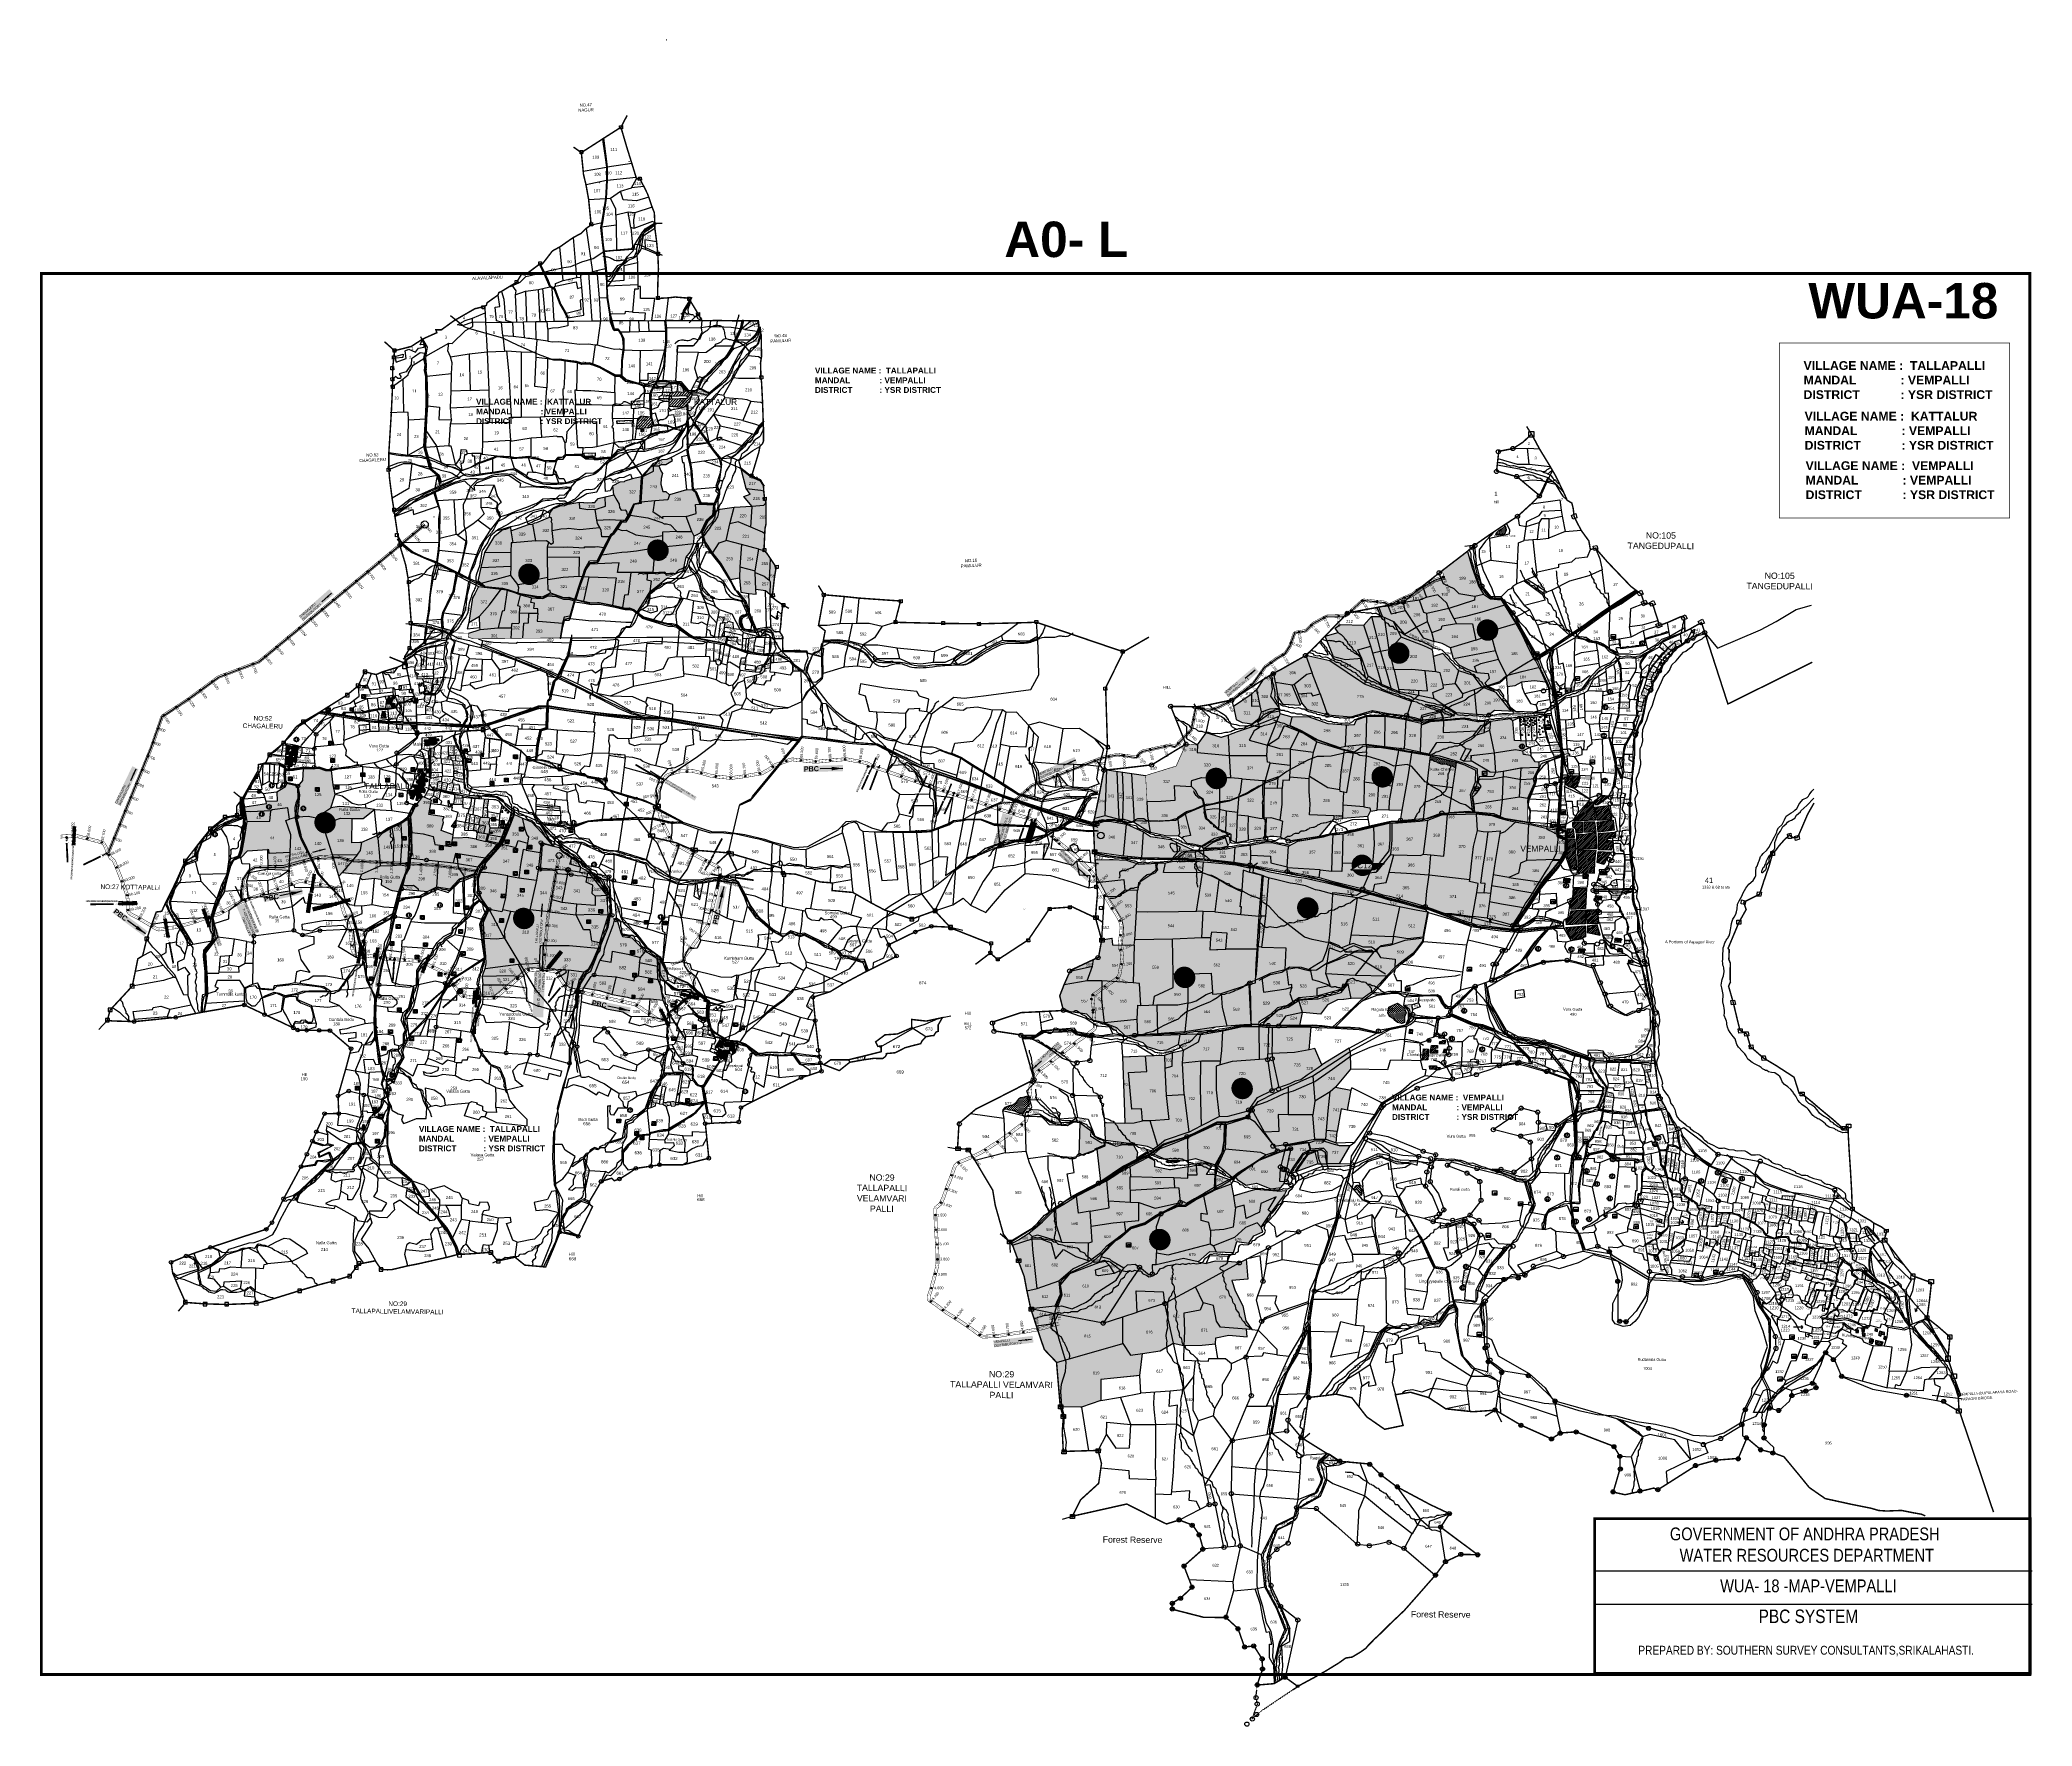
# Model space of a CAD drawing. Header units: inches. Extents: x 215816 to 245985, y 1583903 to 1595496.
# Drawn here: x 215816 to 229295, y 1584084 to 1595496 of the extents above; entities that cross this region are included whole.
import ezdxf
from ezdxf.enums import TextEntityAlignment as Align

# ---------------------------------------------------------------- set-up
doc = ezdxf.new("R2010")
doc.units = ezdxf.units.IN
doc.header["$MEASUREMENT"] = 0
doc.header["$PDMODE"] = 32
doc.header["$PDSIZE"] = 10
for name, pattern in [('ACAD_ISO02W100', [15, 12, -3]), ('ACAD_ISO03W100', [30, 12, -18]), ('HIDDEN2', [0.1875, 0.125, -0.0625])]:
    doc.linetypes.add(name, pattern=pattern)
for name, color, linetype in [('BLOCK', 72, 'Continuous'), ('BOUNDRY STONES', 240, 'Continuous'), ('burial', 5, 'Continuous'), ('CANAL1', 7, 'Continuous'), ('CSMark', 72, 'Continuous'), ('DIMENSION', 7, 'Continuous'), ('FRAME 025', 7, 'Continuous'), ('PAPER SIZE', 5, 'Continuous'), ('PLOT', 7, 'Continuous'), ('PLOT NO', 7, 'Continuous'), ('PLOTS', 7, 'Continuous'), ('PLOTS NO', 7, 'Continuous'), ('ROAD', 1, 'Continuous'), ('ROADS', 1, 'Continuous'), ('STREAM', 4, 'Continuous'), ('STREAMS', 4, 'Continuous'), ('STRUCTURE', 5, 'Continuous'), ('TEXT', 1, 'Continuous'), ('text1', 7, 'Continuous'), ('text2', 7, 'Continuous'), ('Title', 7, 'Continuous'), ('TITLEBLOCK', 7, 'Continuous'), ('VILLAGE', 7, 'Continuous'), ('VILLAGE BOUNDARY STONES', 1, 'Continuous'), ('VILLAGE BOUNDRY', 5, 'Continuous'), ('wells', 7, 'Continuous'), ('WUA -18', 3, 'Continuous')]:
    doc.layers.add(name, color=color, linetype=linetype)
doc.styles.add('ARIALN', font='ARIALN.TTF')
doc.styles.add('FONT1', font='Arial')
doc.styles.get("Standard").update_dxf_attribs({"font": 'arial.ttf'})
doc.dimstyles.get("Standard").update_dxf_attribs({"dimtxt": 0.18, "dimasz": 0.18, "dimexe": 0.18, "dimexo": 0.0625, "dimgap": 0.09, "dimtad": 0, "dimtih": 1, "dimtoh": 1, "dimdec": 4, "dimzin": 0, "dimdsep": 46, "dimtxsty": 'Standard', "dimcen": 0.09, "dimadec": 0, "dimazin": 0, "dimtfac": 1, "dimtdec": 4, "dimtofl": 0, "dimtmove": 0, "dimatfit": 3, "dimfxl": 1, "dimtolj": 1, "dimtzin": 0, "dimarcsym": 0})
pattern_1 = [(359.589986, (200752.427, 1577799.459), (7.1353687, 7.0339698), [7.0848506, -7.0848506])]
pattern_2 = [(44.589986, (200752.427, 1577799.459), (-6.2172097, 6.3068345), [])]
pattern_3 = [(47.55655, (217903.463, 1591659.653), (-9.55067, 8.734253), [])]
pattern_4 = [(44.1935137, (205038.9527, 1584225.1365), (-0.61346905, 0.63098697), [])]
pattern_5 = [(45, (0, 0), (-0.088388347648, 0.088388347648), [])]

# ---------------------------------------------------------------- blocks, each defined once
blk = doc.blocks.new('DROP')
h = blk.add_hatch()
h.set_pattern_fill('ANSI31', color=1, scale=10, angle=45)
h.set_pattern_definition([(90, (-324.4107, -25.7687), (-1.25, 0), [])])
h.paths.add_polyline_path([(-10, -4), (-14, 4), (14, 4), (10, -4)])
at = {"layer": 'STRUCTURE', "color": 5, "const_width": 0.49}
blk.add_lwpolyline([(-10, -4), (-14, 4), (14, 4), (10, -4), (-10, -4)], dxfattribs=at)
at = {"layer": 'STRUCTURE', "color": 5}
blk.add_circle((0, 0), 1.33, dxfattribs=at)
blk = doc.blocks.new('*D13')
at = {"layer": 'Defpoints', "color": 0, "linetype": 'Continuous', "transparency": 16777216}
for p in [(219316, 1589181), (219380, 1589186), (219330, 1589156)]:
    blk.add_point(p, dxfattribs=at)
at = {"layer": 'text2', "color": 0, "linetype": 'Continuous', "lineweight": -2, "transparency": 16777216}
for p, q in [((219316, 1589181), (219365, 1589210)), ((219330, 1589156), (219380, 1589186)), ((219365, 1589210), (219370, 1589202)), ((219380, 1589186), (219375, 1589194))]:
    blk.add_line(p, q, dxfattribs=at)
at = {"layer": 'text2', "color": 0, "linetype": 'Continuous', "transparency": 16777216}
for points in [[(219365, 1589210), (219365, 1589210), (219365, 1589210)], [(219380, 1589186), (219380, 1589186), (219380, 1589186)]]:
    blk.add_solid(points, dxfattribs=at)
at = {"layer": 'text2', "color": 0, "linetype": 'Continuous', "transparency": 16777216, "insert": (219372, 1589198), "char_height": 8, "attachment_point": 5}
blk.add_mtext('\\A1;28.8480', dxfattribs=at)
blk = doc.blocks.new('VBV BVB')
at = {"layer": 'wells'}
for points in [[(18264, 9974), (18300, 9974), (18300, 9937), (18264, 9937)], [(18274, 9963), (18300, 9965), (18300, 9937), (18273, 9937)], [(18285, 9951), (18300, 9951), (18300, 9937), (18285, 9937)]]:
    blk.add_lwpolyline(points, close=True, dxfattribs=at)
blk = doc.blocks.new('FGCFTCFTCF')
at = {"layer": 'wells'}
blk.add_circle((17641, 9533), 22.4, dxfattribs=at)
for centre, start, end in [((17649, 9534), 103.4859, 263.2384), ((17669, 9534), 129.795, 234.0532)]:
    blk.add_arc(centre, 22.4, start, end, dxfattribs=at)
blk = doc.blocks.new('gdggfg')
at = {"layer": 'PLOTS NO'}
for points in [[(18497, 7815), (18501, 7805), (18512, 7810)], [(18501, 7805), (18515, 7835)]]:
    blk.add_lwpolyline(points, dxfattribs=at)
blk = doc.blocks.new('PUMP')
at = {"layer": 'text2', "linetype": 'Continuous'}
h = blk.add_hatch(color=5, dxfattribs=at)
h.dxf.hatch_style = 1
edge = h.paths.add_edge_path(flags=17)
edge.add_arc((0, 0), 10.1, 0, 360)
edge = h.paths.add_edge_path()
edge.add_arc((0, 0), 13.4, 0, 360)
h = blk.add_hatch(dxfattribs=at)
h.set_pattern_fill('ANSI37', color=1, scale=10)
h.set_pattern_definition([(45, (-205292.2248, -1596949.1993), (-0.8838834765, 0.8838834765), []), (135, (-205292.2248, -1596949.1993), (-0.8838834765, -0.8838834765), [])])
h.paths.add_polyline_path([(0, 10), (0, 0), (10, 0, 0.414214)])
h.paths.add_polyline_path([(0, 0), (-10, 0, 0.414214), (0, -10)])
at = {"layer": 'text2', "color": 5, "linetype": 'Continuous'}
for radius in [13.4, 10.1]:
    blk.add_circle((0, 0), radius, dxfattribs=at)
at = {"layer": 'text2', "linetype": 'Continuous'}
blk.add_circle((0, 0), 1.3, dxfattribs=at)
blk = doc.blocks.new('*D18')
at = {"layer": 'Defpoints', "color": 0, "linetype": 'Continuous', "transparency": 16777216}
for p in [(219316, 1589181), (219380, 1589186), (219330, 1589156)]:
    blk.add_point(p, dxfattribs=at)
at = {"layer": 'text2', "color": 0, "linetype": 'Continuous', "lineweight": -2, "transparency": 16777216}
for p, q in [((219316, 1589181), (219365, 1589210)), ((219330, 1589156), (219380, 1589186)), ((219365, 1589210), (219370, 1589202)), ((219380, 1589186), (219375, 1589194))]:
    blk.add_line(p, q, dxfattribs=at)
at = {"layer": 'text2', "color": 0, "linetype": 'Continuous', "transparency": 16777216}
for points in [[(219365, 1589210), (219365, 1589210), (219365, 1589210)], [(219380, 1589186), (219380, 1589186), (219380, 1589186)]]:
    blk.add_solid(points, dxfattribs=at)
at = {"layer": 'text2', "color": 0, "linetype": 'Continuous', "transparency": 16777216, "insert": (219372, 1589198), "char_height": 8, "attachment_point": 5}
blk.add_mtext('\\A1;28.8480', dxfattribs=at)
blk = doc.blocks.new('CIRCLE-BOX')
for p, q in [((-0.5, 0), (0.5, 0)), ((0, 0.5), (0, -0.5))]:
    blk.add_line(p, q)
blk.add_circle((0, 0), 0.2)
blk = doc.blocks.new('UT')
at = {"layer": 'STRUCTURE'}
h = blk.add_hatch(dxfattribs=at)
h.set_pattern_fill('DASH', color=150, scale=8, angle=-39.6278, style=0)
h.set_pattern_definition([(320.372247933, (-4370.464, -6260.8811), (1.40800153113, 0.132407282), [1, -1])])
h.paths.add_polyline_path([(765163, 1700682), (765166, 1700681), (765167, 1700680), (765169, 1700680), (765172, 1700680), (765176, 1700679), (765180, 1700679), (765183, 1700680), (765188, 1700681), (765189, 1700681), (765193, 1700682), (765196, 1700680), (765196, 1700672), (765193, 1700670), (765191, 1700671), (765188, 1700671), (765185, 1700672), (765184, 1700672), (765181, 1700672), (765180, 1700673), (765178, 1700673), (765177, 1700673), (765175, 1700673), (765173, 1700672), (765170, 1700672), (765168, 1700672), (765166, 1700671), (765165, 1700671), (765163, 1700670)])
h.paths.add_polyline_path([(765259, 1700682), (765256, 1700680), (765256, 1700672), (765259, 1700670), (765262, 1700671), (765264, 1700672), (765266, 1700672), (765269, 1700673), (765273, 1700673), (765276, 1700673), (765279, 1700673), (765281, 1700673), (765284, 1700672), (765286, 1700672), (765288, 1700671), (765289, 1700671), (765289, 1700683), (765288, 1700682), (765286, 1700681), (765283, 1700681), (765281, 1700680), (765277, 1700680), (765273, 1700680), (765269, 1700680), (765265, 1700681), (765261, 1700682)])
at = {"layer": 'STRUCTURE', "color": 150, "const_width": 0.628}
for points in [[(765190, 1700688), (765190, 1700684), (765196, 1700680), (765256, 1700680), (765262, 1700684), (765262, 1700688)], [(765190, 1700664), (765190, 1700668), (765196, 1700672), (765256, 1700672), (765262, 1700668), (765262, 1700664)]]:
    blk.add_lwpolyline(points, dxfattribs=at)
at = {"layer": 'STRUCTURE', "color": 150}
for points in [[(765196, 1700680), (765256, 1700680)], [(765196, 1700672), (765256, 1700672)], [(765196, 1700672), (765256, 1700672)]]:
    blk.add_lwpolyline(points, dxfattribs=at)
at = {"layer": 'STRUCTURE', "color": 0}
blk.add_circle((765226, 1700676), 1.89, dxfattribs=at)
at = {"layer": 'STRUCTURE', "color": 150}
for points in [[(765163, 1700682), (765164, 1700681), (765168, 1700680), (765171, 1700680), (765176, 1700679), (765185, 1700680), (765193, 1700682)], [(765163, 1700670), (765164, 1700671), (765168, 1700672), (765171, 1700672), (765176, 1700673), (765185, 1700672), (765193, 1700670)], [(765289, 1700683), (765288, 1700682), (765284, 1700681), (765281, 1700680), (765276, 1700680), (765267, 1700680), (765259, 1700682)], [(765289, 1700671), (765288, 1700671), (765284, 1700672), (765281, 1700673), (765276, 1700673), (765267, 1700672), (765259, 1700670)]]:
    blk.add_spline(points, degree=3, dxfattribs=at)
at = {"layer": 'STRUCTURE', "color": 0}
blk.add_text('STREAM', height=5, dxfattribs=at).set_placement((765148, 1700676), align=Align.MIDDLE_CENTER)
for points in [[(765191, 1700676), (765164, 1700676)], [(765289, 1700677), (765265, 1700676)]]:
    blk.add_leader(points, dimstyle='Standard', override={"dimasz": 10, "dimgap": 0.09, "dimtad": 0}, dxfattribs=at)
blk = doc.blocks.new('AQUEDUCT')
at = {"layer": 'STRUCTURE'}
h = blk.add_hatch(dxfattribs=at)
h.set_pattern_fill('DASH', color=256, scale=8, angle=-90, style=0)
h.set_pattern_definition([(270, (-1706662.7411, 769762.6106), (1, -1), [1, -1])])
edge = h.paths.add_edge_path()
edge.add_spline(control_points=[(7, -63), (6, -63), (5, -61), (5, -58), (4, -54), (3, -49), (4, -41), (5, -36), (6, -33)], knot_values=[0, 0, 0, 0, 1.613557, 5.24513, 8.624976, 13.470124, 22.190216, 30.746377, 30.746377, 30.746377, 30.746377], degree=3, periodic=0)
edge.add_line((6, -33), (4, -30))
edge.add_line((4, -30), (4, 30))
edge.add_line((4, 30), (6, 33))
edge.add_spline(control_points=[(6, 33), (5, 36), (4, 41), (3, 49), (3, 54), (4, 58), (4, 61), (5, 63), (6, 63)], knot_values=[0, 0, 0, 0, 8.556161, 17.276253, 22.121402, 25.501247, 29.13282, 30.746377, 30.746377, 30.746377, 30.746377], degree=3, periodic=0)
edge.add_line((6, 63), (-7, 63))
edge.add_spline(control_points=[(-7, 63), (-6, 63), (-5, 61), (-5, 58), (-4, 54), (-3, 49), (-4, 41), (-5, 36), (-6, 33)], knot_values=[0, 0, 0, 0, 1.613557, 5.24513, 8.624976, 13.470124, 22.190216, 30.746377, 30.746377, 30.746377, 30.746377], degree=3, periodic=0)
edge.add_line((-6, 33), (-4, 30))
edge.add_line((-4, 30), (-4, -30))
edge.add_line((-4, -30), (-6, -33))
edge.add_spline(control_points=[(-6, -33), (-5, -36), (-4, -41), (-3, -49), (-3, -54), (-4, -58), (-4, -61), (-5, -63), (-6, -63)], knot_values=[0, 0, 0, 0, 8.556161, 17.276253, 22.121402, 25.501247, 29.13282, 30.746377, 30.746377, 30.746377, 30.746377], degree=3, periodic=0)
edge.add_line((-6, -63), (7, -63))
blk.add_circle((0, 0), 0.938)
at = {"layer": 'STRUCTURE', "const_width": 0.628}
for points in [[(-12, 36), (-8, 36), (-4, 30), (-4, -30), (-8, -36), (-12, -36)], [(12, 36), (8, 36), (4, 30), (4, -30), (8, -36), (12, -36)]]:
    blk.add_lwpolyline(points, dxfattribs=at)
at = {"layer": 'STRUCTURE', "color": 3}
for points in [[(-4, 30), (-4, -30)], [(-4, 30), (-4, -30)], [(4, 30), (4, -30)]]:
    blk.add_lwpolyline(points, dxfattribs=at)
at = {"layer": 'STRUCTURE'}
for points in [[(-7, 63), (-6, 62), (-5, 58), (-4, 55), (-4, 50), (-4, 41), (-6, 33)], [(6, 63), (5, 62), (4, 58), (4, 55), (3, 50), (4, 41), (6, 33)], [(-6, -63), (-5, -62), (-4, -58), (-4, -55), (-3, -50), (-4, -41), (-6, -33)], [(7, -63), (6, -62), (5, -58), (4, -55), (4, -50), (4, -41), (6, -33)]]:
    blk.add_spline(points, degree=3, dxfattribs=at)
at = {"layer": 'STRUCTURE', "color": 0}
blk.add_text('STREAM', height=5, dxfattribs=at).set_placement((-20, 0), align=Align.MIDDLE_CENTER)
for points in [[(32, 0), (6, 0)], [(0, -62), (0, -38)]]:
    blk.add_leader(points, dimstyle='Standard', override={"dimasz": 10, "dimgap": 0.09, "dimtad": 0}, dxfattribs=at)
blk = doc.blocks.new('OT')
at = {"layer": 'STRUCTURE', "color": 190}
for points, const_width in [([(769751, 1706596), (769729, 1706596)], 0.5), ([(769751, 1706579), (769729, 1706579)], 0.5), ([(769775, 1706602), (769775, 1706598), (769769, 1706594), (769762, 1706594), (769754, 1706594), (769748, 1706598), (769748, 1706602)], 0.5), ([(769748, 1706573), (769748, 1706577), (769754, 1706581), (769762, 1706581), (769762, 1706581), (769762, 1706581), (769769, 1706581), (769775, 1706577), (769775, 1706573)], 0.5), ([(769762, 1706594), (769762, 1706581)], 2.5)]:
    blk.add_lwpolyline(points, dxfattribs=dict(at, const_width=const_width))
at = {"layer": 'STRUCTURE', "color": 0}
blk.add_circle((769762, 1706587), 1.87, dxfattribs=at)
blk.add_leader([(769733, 1706587), (769754, 1706587)], dimstyle='Standard', override={"dimasz": 10, "dimgap": 0.09, "dimtad": 0}, dxfattribs=at)
blk = doc.blocks.new('SLB')
at = {"layer": 'STRUCTURE'}
h = blk.add_hatch(dxfattribs=at)
h.set_pattern_fill('DOTS', color=6, scale=20, angle=320.3722, style=0)
h.set_pattern_definition([(320.372247934, (-159.4327, -72.9564), (1.2786241598, 0.5641323054), [0, -1.25])])
h.paths.add_polyline_path([(769700, 1706871), (769700, 1706861), (769729, 1706861), (769732, 1706863), (769792, 1706863), (769795, 1706861), (769825, 1706861), (769825, 1706871), (769795, 1706871), (769792, 1706869), (769732, 1706869), (769729, 1706871)])
at = {"layer": 'STRUCTURE', "color": 6, "linetype": 'ACAD_ISO02W100', "ltscale": 0.5, "const_width": 0.5}
for points in [[(769700, 1706871), (769729, 1706871)], [(769700, 1706861), (769729, 1706861)], [(769795, 1706871), (769825, 1706871)], [(769795, 1706861), (769825, 1706861)]]:
    blk.add_lwpolyline(points, dxfattribs=at)
at = {"layer": 'STRUCTURE', "color": 6, "const_width": 0.628}
for points in [[(769726, 1706877), (769726, 1706873), (769732, 1706869), (769792, 1706869), (769798, 1706873), (769798, 1706877)], [(769726, 1706855), (769726, 1706859), (769732, 1706863), (769792, 1706863), (769798, 1706859), (769798, 1706855)]]:
    blk.add_lwpolyline(points, dxfattribs=at)
at = {"layer": 'STRUCTURE', "color": 6}
blk.add_lwpolyline([(769732, 1706863), (769792, 1706863)], dxfattribs=at)
blk.add_lwpolyline([(769732, 1706863), (769792, 1706863)], dxfattribs=at)
at = {"layer": 'STRUCTURE', "color": 0}
blk.add_circle((769762, 1706866), 1.24, dxfattribs=at)
for points in [[(769704, 1706866), (769727, 1706866)], [(769819, 1706866), (769796, 1706866)]]:
    blk.add_leader(points, dimstyle='Standard', override={"dimasz": 10, "dimgap": 0.09, "dimtad": 0}, dxfattribs=at)
blk = doc.blocks.new('SP')
at = {"layer": 'STRUCTURE'}
h = blk.add_hatch(dxfattribs=at)
h.set_pattern_fill('DASH', color=256, scale=8, style=0)
edge = h.paths.add_edge_path()
edge.add_spline(control_points=[(769826, 1706742), (769825, 1706742), (769824, 1706741), (769821, 1706740), (769817, 1706740), (769811, 1706739), (769804, 1706740), (769798, 1706741), (769796, 1706742)], knot_values=[0, 0, 0, 0, 1.613557, 5.24513, 8.624976, 13.470124, 22.190216, 30.746377, 30.746377, 30.746377, 30.746377], degree=3, periodic=0)
edge.add_line((769796, 1706742), (769793, 1706740))
edge.add_line((769793, 1706740), (769733, 1706740))
edge.add_line((769733, 1706740), (769730, 1706742))
edge.add_spline(control_points=[(769730, 1706742), (769727, 1706741), (769721, 1706739), (769714, 1706738), (769708, 1706739), (769704, 1706740), (769701, 1706740), (769700, 1706741), (769700, 1706741)], knot_values=[0, 0, 0, 0, 8.556161, 17.276253, 22.121402, 25.501247, 29.13282, 30.746377, 30.746377, 30.746377, 30.746377], degree=3, periodic=0)
edge.add_line((769700, 1706741), (769700, 1706722))
edge.add_spline(control_points=[(769700, 1706722), (769700, 1706722), (769701, 1706723), (769704, 1706724), (769708, 1706725), (769714, 1706725), (769721, 1706725), (769727, 1706723), (769730, 1706723)], knot_values=[0, 0, 0, 0, 1.613557, 5.24513, 8.624976, 13.470124, 22.190216, 30.746377, 30.746377, 30.746377, 30.746377], degree=3, periodic=0)
edge.add_line((769730, 1706723), (769733, 1706725))
edge.add_line((769733, 1706725), (769793, 1706725))
edge.add_line((769793, 1706725), (769796, 1706723))
edge.add_spline(control_points=[(769796, 1706723), (769798, 1706723), (769804, 1706725), (769811, 1706726), (769817, 1706725), (769821, 1706725), (769824, 1706724), (769825, 1706723), (769826, 1706723)], knot_values=[0, 0, 0, 0, 8.556161, 17.276253, 22.121402, 25.501247, 29.13282, 30.746377, 30.746377, 30.746377, 30.746377], degree=3, periodic=0)
edge.add_line((769826, 1706723), (769826, 1706742))
h.paths.add_polyline_path([(769764, 1706732, -1), (769761, 1706732, -1)], flags=0)
h.paths.add_polyline_path([(769761, 1706732, 1), (769764, 1706732, 1)], flags=16)
at = {"layer": 'STRUCTURE', "const_width": 0.628}
for points in [[(769727, 1706748), (769727, 1706744), (769733, 1706740), (769793, 1706740), (769799, 1706744), (769799, 1706748)], [(769727, 1706717), (769727, 1706721), (769733, 1706725), (769793, 1706725), (769799, 1706721), (769799, 1706717)]]:
    blk.add_lwpolyline(points, dxfattribs=at)
at = {"layer": 'STRUCTURE', "color": 3}
blk.add_lwpolyline([(769733, 1706725), (769793, 1706725)], dxfattribs=at)
blk.add_lwpolyline([(769733, 1706725), (769793, 1706725)], dxfattribs=at)
at = {"layer": 'STRUCTURE', "color": 0}
blk.add_circle((769763, 1706732), 1.55, dxfattribs=at)
at = {"layer": 'STRUCTURE'}
for points in [[(769700, 1706741), (769701, 1706740), (769704, 1706740), (769708, 1706739), (769713, 1706739), (769721, 1706740), (769730, 1706742)], [(769700, 1706722), (769701, 1706723), (769704, 1706724), (769708, 1706724), (769713, 1706725), (769721, 1706724), (769730, 1706723)], [(769826, 1706742), (769824, 1706741), (769821, 1706740), (769817, 1706740), (769813, 1706739), (769804, 1706740), (769796, 1706742)], [(769826, 1706723), (769824, 1706724), (769821, 1706725), (769817, 1706725), (769813, 1706726), (769804, 1706725), (769796, 1706723)]]:
    blk.add_spline(points, degree=3, dxfattribs=at)
at = {"layer": 'STRUCTURE', "color": 0}
blk.add_text('STREAM', height=5, dxfattribs=at).set_placement((769684, 1706732), align=Align.MIDDLE_CENTER)
for points in [[(769727, 1706732), (769701, 1706732)], [(769824, 1706732), (769801, 1706732)]]:
    blk.add_leader(points, dimstyle='Standard', override={"dimasz": 10, "dimgap": 0.09, "dimtad": 0}, dxfattribs=at)
blk = doc.blocks.new('8888')
at = {"layer": 'Title', "color": 5, "insert": (195105.1, 1605625), "char_height": 23, "width": 173.819, "attachment_point": 1, "rotation": 320.80385, "bg_fill": 1, "box_fill_scale": 1.1, "bg_fill_color": 7, "bg_fill_true_color": 16777215, "bg_fill_transparency": 0}
blk.add_mtext('\\pxql;{\\fArial|b1|i0|c0|p34;\\C1;PBC}', dxfattribs=at)
at = {"layer": 'Title', "color": 1}
blk.add_leader([(195232.7, 1605504.6), (195154, 1605569)], dimstyle='Standard', override={"dimtxt": 5, "dimasz": 50, "dimgap": 0.09, "dimtad": 0, "dimzin": 2}, dxfattribs=at)

msp = doc.modelspace()

# ---------------------------------------------------------------- hatches: boundary and pattern name
at = {"layer": 'PLOTS NO', "true_color": 0xa953a0}
h = msp.add_hatch(dxfattribs=at)
h.set_pattern_fill('ANSI31', color=215)
h.set_pattern_definition(pattern_5)
h.paths.add_polyline_path([(219441.66712, 1591708.87065), (219470.60062, 1591798.39702), (219494.70745, 1591864.31565), (219509.18779, 1591911.7982), (219534.53348, 1591948.39123), (219537.81663, 1591952.25662), (219590.53406, 1591959.80847), (219617.65489, 1592011.04776), (219680.25442, 1592134.72129), (219697.43788, 1592151.76064), (219725.11271, 1592186.86885), (219752.43461, 1592230.55651), (219781.61884, 1592231.85958), (219809.06299, 1592279.57669), (219837.70397, 1592352.58557), (219883.89281, 1592358.64964), (219884.16386, 1592367.41228), (219895.21591, 1592541.63476), (219962.39773, 1592626.34209), (220025.20686, 1592653.64893), (220059.3187, 1592657.31302), (220086.51441, 1592670.68995), (220095.82113, 1592649.21114), (220051.20919, 1592621.31671), (220022.28261, 1592621.68557), (220004.41242, 1592612.58558), (220018.22205, 1592578.66546), (220028.64912, 1592561.97161), (220019.57566, 1592527.02976), (220016.59009, 1592489.7031), (220032.16413, 1592438.5934), (220052.4089, 1592439.16526), (220076.6151, 1592417.99642), (220190.44138, 1592450.09326), (220229.41132, 1592452.11039), (220248.8134, 1592437.89613), (220282.1631, 1592354.71345), (220373.69435, 1592350.34022), (220388.34985, 1592302.38162), (220419.53654, 1592320.80405), (220514.41793, 1592332.64372), (220634.35392, 1592339.53015), (220580.2183, 1592406.80597), (220621.88305, 1592421.99968), (220594.06781, 1592460.37138), (220560.23501, 1592590.05614), (220631.75937, 1592543.04888), (220690.26346, 1592514.2176), (220711.24998, 1592476.45909), (220713.8652, 1592443.35546), (220720.68341, 1592391.40297), (220729.59502, 1592329.89487), (220728.98391, 1592217.92842), (220720.72271, 1592154.07196), (220715.33527, 1592040.07082), (220758.88871, 1591985.73478), (220797.77086, 1591928.34778), (220774.07985, 1591748.09693), (220772.81468, 1591727.27974), (220758.45053, 1591730.64519), (220756.16311, 1591742.69422), (220725.58587, 1591767.88886), (220660.81642, 1591776.71608), (220661.55069, 1591744.33901), (220609.72756, 1591750.0203), (220559.41458, 1591757.72339), (220550.78284, 1591854.56788), (220485.59717, 1591845.04937), (220420.27635, 1591955.30234), (220366.71269, 1592022.174), (220318.77569, 1592094.48097), (220298.84951, 1592162.6384), (220283.51698, 1592156.80369), (220243.04457, 1592136.4884), (220239.90292, 1592088.15059), (220217.54477, 1592031.01012), (220189.98733, 1591994.98275), (220168.0427, 1591903.64825), (220055.38908, 1591851.02405), (219945.98416, 1591762.08612), (219857.25224, 1591623.23281), (219834.37568, 1591640.44105), (219802.66254, 1591651.61498), (219775.48284, 1591649.66489), (219690.04603, 1591671.13169), (219599.5175, 1591689.18622), (219546.4423, 1591686.99853), (219496.79148, 1591697.30306)])
at = {"layer": 'PLOTS NO', "true_color": 0x58ba48}
h = msp.add_hatch(dxfattribs=at)
h.set_pattern_fill('ANSI31', color=85)
h.set_pattern_definition(pattern_5)
h.paths.add_polyline_path([(218714.85467, 1591453.70161), (218718.35863, 1591480.91506), (218795.70804, 1591505.58289), (218794.04925, 1591519.97339), (218790.09646, 1591595.62488), (218718.23521, 1591553.93065), (218743.41741, 1591720.18625), (218760.30219, 1591747.65228), (218783.6542, 1591797.08007), (218832.81288, 1591790.95224), (218826.06123, 1591795.77565), (218802.47047, 1591817.57741), (218782.53345, 1591833.34214), (218802.82212, 1591924.56888), (218825.9634, 1592027.05066), (218893.4243, 1592140.26146), (218942.96128, 1592179.0137), (218957.07453, 1592184.42484), (218967.97457, 1592185.25301), (219000.20295, 1592198.30299), (219003.68629, 1592173.87056), (219122.34919, 1592215.53739), (219149.08608, 1592219.61298), (219165.55585, 1592227.5528), (219178.23681, 1592228.83944), (219265.36755, 1592265.22486), (219265.98699, 1592292.59453), (219287.95407, 1592322.28826), (219335.95354, 1592342.79733), (219369.06604, 1592345.68422), (219390.6523, 1592354.92565), (219468.25409, 1592367.44417), (219519.53504, 1592363.99434), (219571.19418, 1592366.30091), (219593.35722, 1592391.6059), (219640.99677, 1592402.78657), (219698.67729, 1592418.09886), (219692.75532, 1592478.2893), (219741.1587, 1592503.04986), (219769.88108, 1592504.80808), (219775.15394, 1592509.32548), (219824.26451, 1592526.09664), (219886.79131, 1592538.40398), (219895.21591, 1592541.63476), (219887.90024, 1592533.5365), (219876.4986, 1592365.91816), (219834.52265, 1592356.9855), (219799.37948, 1592281.36678), (219778.94906, 1592247.76289), (219751.62227, 1592246.27184), (219696.51041, 1592165.23971), (219681.65084, 1592151.29978), (219670.93715, 1592133.17536), (219632.83658, 1592061.55959), (219589.10561, 1591972.89915), (219535.36558, 1591969.44637), (219503.24795, 1591913.63019), (219487.44937, 1591865.38667), (219476.17958, 1591835.11808), (219435.67665, 1591710.99695), (219431.42221, 1591698.6343), (219404.25516, 1591581.9955), (219365.43167, 1591568.27944), (219353.22481, 1591547.49341), (219335.86607, 1591447.73857), (219082.86221, 1591446.9411), (219002.02234, 1591444.99188), (218782.31534, 1591442.50367), (218749.23532, 1591442.74125)])
at = {"layer": 'PLOTS NO', "true_color": 0xafd9aa}
h = msp.add_hatch(dxfattribs=at)
h.set_pattern_fill('ANSI31', color=9)
h.set_pattern_definition(pattern_5)
h.paths.add_polyline_path([(225770.76841, 1590952.38869), (225657.62374, 1590958.23729), (225616.76575, 1590925.83296), (225537.0738, 1590931.01143), (225519.59388, 1591096.63713), (225440.97312, 1591071.37349), (225391.31247, 1591141.21822), (225415.61851, 1591228.04288), (225421.05266, 1591264.96638), (225381.20614, 1591306.99797), (225360.66428, 1591380.71292), (225302.84181, 1591411.67427), (225249.68894, 1591425.37059), (225233.13249, 1591484.73253), (225204.66557, 1591559.35965), (225199.40113, 1591613.71288), (225180.10377, 1591620.91323), (225151.19239, 1591703.98616), (225041.11868, 1591689.5665), (225077.46288, 1591715.72406), (225116.64364, 1591734.87565), (225140.06688, 1591755.72963), (225184.35808, 1591782.54191), (225258.09605, 1591827.32918), (225299.40612, 1591840.5225), (225321.97763, 1591847.75756), (225304.43408, 1591901.16943), (225474.31915, 1592034.52294), (225505.74166, 1591922.77837), (225541.4305, 1591827.28189), (225548.9126, 1591800.86432), (225582.53007, 1591745.29718), (225631.56022, 1591713.16554), (225702.72247, 1591707.49014), (225724.46421, 1591669.83954), (225802.50616, 1591547.31796), (225841.73803, 1591474.90492), (225876.93278, 1591402.63681), (225922.30977, 1591309.46074), (225931.31291, 1591298.86495), (225958.34374, 1591249.38609), (226003.87112, 1591148.56891), (225928.2515, 1591158.73962), (225839.74317, 1591149.99164), (225796.07393, 1591124.54458), (225745.27032, 1591117.65949), (225738.16171, 1591193.32871), (225694.11181, 1591152.71594), (225606.22543, 1591124.47493), (225668.65278, 1591080.43749)])
at = {"layer": 'PLOTS NO', "true_color": 0x105689}
h = msp.add_hatch(color=146, dxfattribs=at)
h.dxf.hatch_style = 1
h.paths.add_polyline_path([(225064.1641, 1590920.70484), (224935.45014, 1590938.2597), (224831.47984, 1590958.21169), (224687.85684, 1590914.93898), (224527.54328, 1590928.09366), (224478.45205, 1591070.79615), (224425.13794, 1591209.37372), (224380.49021, 1591329.53185), (224543.44249, 1591294.12101), (224569.59988, 1591320.98667), (224511.1361, 1591460.46117), (224599.13137, 1591485.9193), (224579.22882, 1591514.05769), (224613.81473, 1591538.52061), (224774.48699, 1591535.57783), (224825.54429, 1591594.45591), (224900.25576, 1591593.61265), (224875.33006, 1591657.35717), (224932.4477, 1591661.93395), (224977.91379, 1591666.02315), (225042.70303, 1591690.78559), (225150.54642, 1591703.12347), (225179.64482, 1591620.88496), (225200.82865, 1591612.09182), (225204.46589, 1591559.38649), (225233.56954, 1591484.54066), (225250.39204, 1591424.79279), (225237.34959, 1591368.20784), (225244.38267, 1591323.8928), (225308.5498, 1591344.30929), (225415.61851, 1591228.04288), (225391.31247, 1591141.21822), (225440.97312, 1591071.37349), (225519.59388, 1591096.63713), (225537.0738, 1590931.01143), (225543.30572, 1590879.87936), (225593.53769, 1590882.98003), (225631.23746, 1590884.68289), (225763.46199, 1590903.01497), (225782.19153, 1590889.25515), (225793.45515, 1590753.45356), (225836.24321, 1590751.80593), (225870.07513, 1590750.50317), (225871.85454, 1590717.09939), (225896.52621, 1590708.93639), (225899.92019, 1590709.88464), (225850.28803, 1590684.56605), (225854.00639, 1590660.09868), (225903.30171, 1590653.25767), (225933.31689, 1590609.33614), (225956.72403, 1590606.99971), (225958.4141, 1590572.23678), (225834.39689, 1590566.20745), (225715.82094, 1590544.01904), (225664.14884, 1590537.45247), (225629.39233, 1590540.08984), (225499.32844, 1590616.71674), (225502.77166, 1590653.79209), (225655.06565, 1590670.98683), (225623.42471, 1590821.1501), (225589.52411, 1590809.21367), (225513.83049, 1590785.30224), (225421.57103, 1590734.51947), (225385.21037, 1590735.76847), (225361.4289, 1590743.87983), (225267.0904, 1590740.41091), (225218.67326, 1590663.18121), (225154.23975, 1590676.31141), (225048.01611, 1590697.95757), (225061.14564, 1590894.52127)])
at = {"layer": 'PLOTS NO', "true_color": 0xafd9aa}
h = msp.add_hatch(dxfattribs=at)
h.set_pattern_fill('ANSI31', color=9)
h.set_pattern_definition(pattern_5)
h.paths.add_polyline_path([(224097.22024, 1590324.42202), (224098.02469, 1590230.06473), (224114.85961, 1590231.44868), (224109.74888, 1590096.1288), (223993.19712, 1590079.12515), (223911.72333, 1590063.59869), (223874.51521, 1590079.1338), (223855.50516, 1590041.56498), (223801.37189, 1590027.80934), (223767.82141, 1590030.67635), (223690.10027, 1590022.53766), (223680.30146, 1590036.47274), (223615.8398, 1590053.54569), (223578.45618, 1590058.36957), (223544.09027, 1590093.45281), (223518.89623, 1590107.91187), (223431.59227, 1590109.22299), (223331.39704, 1590132.11556), (223221.18435, 1590199.8988), (223143.65484, 1590221.5337), (223116.66894, 1590222.71366), (223103.21506, 1590545.796), (223140.58209, 1590540.32127), (223203.1699, 1590531.15137), (223297.14113, 1590517.3834), (223504.07205, 1590581.37921), (223569.85732, 1590729.74909), (223647.49093, 1590724.05824), (223706.95809, 1590805.28747), (223809.02996, 1590774.47876), (223857.49216, 1590791.4868), (224031.58451, 1590852.58533), (224017.27854, 1590867.63559), (223950.08058, 1590876.22554), (223910.32065, 1590895.51455), (223891.50001, 1590984.32287), (224011.26846, 1591066.3007), (224050.83878, 1591102.57312), (224092.57296, 1591166.42266), (224129.967, 1591190.14707), (224164.84019, 1591211.13274), (224301.17904, 1591285.44463), (224380.49021, 1591329.53185), (224425.13794, 1591209.37372), (224478.45205, 1591070.79615), (224527.54328, 1590928.09366), (224392.79639, 1590961.29545), (224353.4372, 1591008.56377), (224344.38575, 1590993.60782), (224224.35375, 1591001.26118), (224191.05641, 1591048.89162), (224202.60835, 1590974.43266), (224205.73635, 1590954.27088), (224208.63611, 1590935.58025), (224199.65862, 1590916.25384), (224186.50996, 1590883.34292), (224122.23635, 1590722.46685), (224118.33984, 1590652.92886), (224121.2157, 1590608.14856), (224138.19737, 1590605.63468), (224140.31242, 1590600.11516), (224107.73516, 1590486.73003), (224100.54634, 1590482.92417), (224100.53285, 1590433.50666)])
at = {"layer": 'PLOTS NO', "true_color": 0xfeeab9}
h = msp.add_hatch(color=254, dxfattribs=at)
h.dxf.hatch_style = 1
h.paths.add_polyline_path([(224109.74888, 1590096.1288), (224114.85961, 1590231.44868), (224098.02469, 1590230.06473), (224097.22266, 1590327.16199), (224100.53285, 1590433.50666), (224100.67412, 1590474.20158), (224100.54634, 1590482.92417), (224107.73516, 1590486.73003), (224140.31242, 1590600.11516), (224138.19737, 1590605.63468), (224121.2157, 1590608.14856), (224118.33984, 1590652.92886), (224122.23635, 1590722.46685), (224187.36646, 1590885.48673), (224199.65862, 1590916.25384), (224208.63611, 1590935.58025), (224289.4022, 1590913.23654), (224400.36822, 1590915.43351), (224532.40779, 1590867.11433), (224656.06242, 1590857.27477), (224709.03165, 1590859.45718), (224721.22431, 1590892.44563), (224793.62898, 1590916.28061), (224917.18451, 1590917.95789), (225061.14564, 1590894.52127), (225048.01611, 1590697.95757), (225102.83144, 1590686.78735), (225154.23975, 1590676.31141), (225218.67326, 1590663.18121), (225267.0904, 1590740.41091), (225361.4289, 1590743.87983), (225385.21037, 1590735.76847), (225421.57103, 1590734.51947), (225513.83049, 1590785.30224), (225589.52411, 1590809.21367), (225623.42471, 1590821.1501), (225655.06565, 1590670.98683), (225502.77166, 1590653.79209), (225499.32844, 1590616.71674), (225629.39233, 1590540.08984), (225664.14884, 1590537.45247), (225715.82094, 1590544.01904), (225834.39689, 1590566.20745), (225958.4141, 1590572.23678), (225918.59371, 1590493.45932), (225927.10671, 1590463.89268), (225881.55285, 1590361.26725), (225883.15887, 1590201.59758), (225723.0613, 1590227.96182), (225697.12205, 1590239.29941), (225656.2505, 1590257.16367), (225525.30773, 1590269.09647), (225482.08966, 1590273.03492), (225350.79588, 1590266.02969), (225295.37189, 1590261.59841), (225197.52236, 1590227.01822), (225174.5945, 1590225.363), (225036.70269, 1590212.33407), (225022.17305, 1590210.96121), (225032.39456, 1590282.44387), (224943.64182, 1590285.69849), (224864.72244, 1590283.40428), (224820.00723, 1590275.91395), (224801.8042, 1590241.04454), (224630.8966, 1590227.60571), (224571.29245, 1590221.41359), (224473.57312, 1590106.94397), (224262.28099, 1590075.88718), (224209.57993, 1590099.1782), (224165.22149, 1590104.52475), (224138.65052, 1590105.40744)])
at = {"layer": 'PLOTS NO'}
h = msp.add_hatch(color=2, dxfattribs=at)
h.dxf.hatch_style = 1
h.paths.add_polyline_path([(217358.30355, 1589909.19877), (217356.54112, 1590017.1444), (217220.75833, 1590007.70882), (217175.56414, 1589960.58158), (217167.70011, 1589959.59648), (217181.96688, 1590006.41822), (217199.75081, 1590091.01179), (217216.54209, 1590206.95821), (217206.08805, 1590274.24576), (217203.00432, 1590304.994), (217349.53812, 1590327.25699), (217347.07371, 1590341.82641), (217422.96489, 1590344.93486), (217419.54553, 1590406.04792), (217479.11407, 1590443.49797), (217486.7374, 1590464.17034), (217542.42323, 1590453.25622), (217551.41763, 1590447.95051), (217565.02647, 1590446.33943), (217596.45784, 1590483.86608), (217600.93685, 1590562.01422), (217705.71027, 1590565.62338), (217750.91915, 1590548.81829), (217787.28894, 1590549.75976), (217789.7583, 1590550.37017), (217801.66344, 1590455.39247), (217814.78343, 1590389.51145), (217785.59443, 1590297.86677), (217840.3145, 1590308.70068), (218020.7866, 1590296.68796), (218081.16529, 1590288.59459), (218004.18675, 1590226.43689), (217927.5175, 1590225.84458), (217924.52055, 1590063.59249), (217993.89559, 1590067.38408), (218097.42578, 1590112.14853), (218155.7052, 1590151.41383), (218169.84391, 1590163.97732), (218248.01161, 1590196.51287), (218267.19975, 1590207.68945), (218306.09444, 1590238.92061), (218322.97831, 1590239.69281), (218361.17188, 1590316.84683), (218405.10868, 1590374.65696), (218417.42599, 1590371.21234), (218451.65907, 1590356.30006), (218466.64424, 1590350.84972), (218462.3506, 1590327.79851), (218448.39201, 1590252.85921), (218552.20022, 1590237.94934), (218542.64931, 1590218.33557), (218546.19626, 1590199.02148), (218531.80829, 1590145.79305), (218611.78377, 1590116.03357), (218610.9646, 1590096.59915), (218648.45302, 1590094.61395), (218704.47208, 1590096.95173), (218768.89258, 1590086.77145), (218775.96777, 1590131.54302), (218785.71983, 1590130.00192), (218782.26844, 1590149.37493), (218795.10182, 1590182.6925), (218785.97637, 1590184.37837), (218796.85667, 1590235.95528), (218810.84806, 1590235.75832), (218846.59319, 1590232.30235), (218862.96349, 1590228.78597), (218855.65845, 1590194.7778), (218863.74331, 1590162.94078), (218918.70883, 1590163.87263), (218963.25647, 1590157.96482), (218941.28717, 1590102.9219), (218929.24075, 1590072.74023), (218920.7019, 1590058.35093), (218917.62971, 1590053.17382), (218910.81201, 1590049.59416), (218903.99431, 1590046.01451), (218829.19118, 1589961.40645), (218779.47231, 1589900.26095), (218757.29639, 1589852.54687), (218652.34389, 1589816.97409), (218589.47822, 1589748.9489), (218500.2239, 1589762.55543), (218441.82919, 1589731.91412), (218375.6784, 1589738.26438), (218266.33607, 1589748.76088), (218241.9476, 1589729.46268), (218201.72405, 1589738.14195), (218188.79594, 1589742.16495), (218127.1924, 1589775.43774), (218131.00836, 1589811.38986), (218079.82602, 1589821.14557), (217998.5837, 1589811.12806), (217982.26913, 1589823.3161), (217992.62, 1589849.3299), (217861.98645, 1589860.55323), (217844.04887, 1589840.41956), (217839.48126, 1589839.11897), (217795.75701, 1589979.85098), (217704.43275, 1589974.39242), (217608.5486, 1589950.54086), (217490.72947, 1589918.52957), (217464.37695, 1589909.78229), (217394.02851, 1589908.60279)])
at = {"layer": 'PLOTS NO', "true_color": 0xf7abae}
h = msp.add_hatch(dxfattribs=at)
h.set_pattern_fill('ANSI31', color=241)
h.set_pattern_definition(pattern_5)
edge = h.paths.add_edge_path()
edge.add_line((222952.08824, 1589997.25257), (222947.00147, 1590197.14587))
edge.add_line((222947.00147, 1590197.14587), (222951.26414, 1590228.44306))
edge.add_line((222951.26414, 1590228.44306), (223015.54163, 1590554.13017))
edge.add_line((223015.54163, 1590554.13017), (223033.79205, 1590555.80739))
edge.add_line((223033.79205, 1590555.80739), (223103.21506, 1590545.796))
edge.add_line((223103.21506, 1590545.796), (223116.1894, 1590222.844))
edge.add_line((223116.1894, 1590222.844), (223168.69558, 1590189.12739))
edge.add_line((223168.69558, 1590189.12739), (223283.15755, 1590135.77649))
edge.add_line((223283.15755, 1590135.77649), (223330.5444, 1590105.60703))
edge.add_line((223330.5444, 1590105.60703), (223467.67009, 1590084.2574))
edge.add_line((223467.67009, 1590084.2574), (223507.42347, 1590065.97225))
edge.add_line((223507.42347, 1590065.97225), (223623.76131, 1590012.46095))
edge.add_line((223623.76131, 1590012.46095), (223658.70547, 1590011.59992))
edge.add_line((223658.70547, 1590011.59992), (223690.89268, 1590014.97045))
edge.add_line((223690.89268, 1590014.97045), (223691.46767, 1590009.47957))
edge.add_line((223691.46767, 1590009.47957), (223844.77168, 1590021.3216))
edge.add_line((223844.77168, 1590021.3216), (223902.60385, 1590033.73165))
edge.add_line((223902.60385, 1590033.73165), (224007.89693, 1590047.61241))
edge.add_line((224007.89693, 1590047.61241), (224091.80249, 1590062.72355))
edge.add_line((224091.80249, 1590062.72355), (224149.18542, 1590063.34613))
edge.add_line((224149.18542, 1590063.34613), (224264.29838, 1590040.3073))
edge.add_line((224264.29838, 1590040.3073), (224326.67591, 1590074.2266))
edge.add_line((224326.67591, 1590074.2266), (224500.37823, 1590103.49531))
edge.add_line((224500.37823, 1590103.49531), (224544.50744, 1590115.85602))
edge.add_line((224544.50744, 1590115.85602), (224565.45675, 1590117.64295))
edge.add_line((224565.45675, 1590117.64295), (224631.19522, 1590123.25028))
edge.add_line((224631.19522, 1590123.25028), (224764.56663, 1590151.52565))
edge.add_line((224764.56663, 1590151.52565), (224842.42378, 1590170.44308))
edge.add_line((224842.42378, 1590170.44308), (224943.0893, 1590194.9024))
edge.add_line((224943.0893, 1590194.9024), (224951.57406, 1590195.30471))
edge.add_line((224951.57406, 1590195.30471), (224963.80533, 1590195.88465))
edge.add_line((224963.80533, 1590195.88465), (225151.65022, 1590208.58171))
edge.add_line((225151.65022, 1590208.58171), (225206.92756, 1590216.04718))
edge.add_line((225206.92756, 1590216.04718), (225300.80839, 1590249.87734))
edge.add_line((225300.80839, 1590249.87734), (225339.59234, 1590253.2556))
edge.add_line((225339.59234, 1590253.2556), (225535.98446, 1590256.87991))
edge.add_line((225535.98446, 1590256.87991), (225640.19525, 1590245.9963))
edge.add_line((225640.19525, 1590245.9963), (225693.23106, 1590227.87902))
edge.add_line((225693.23106, 1590227.87902), (225803.27798, 1590203.17581))
edge.add_line((225803.27798, 1590203.17581), (225890.07972, 1590188.59141))
edge.add_line((225890.07972, 1590188.59141), (226016.74546, 1590159.35181))
edge.add_line((226016.74546, 1590159.35181), (226080.31327, 1590150.93245))
edge.add_line((226080.31327, 1590150.93245), (226080.77066, 1590110.14577))
edge.add_line((226080.77066, 1590110.14577), (226086.12003, 1590098.93576))
edge.add_line((226086.12003, 1590098.93576), (226136.56199, 1590081.96527))
edge.add_line((226136.56199, 1590081.96527), (226134.87541, 1590008.09239))
edge.add_line((226134.87541, 1590008.09239), (226102.58255, 1589949.34068))
edge.add_line((226102.58255, 1589949.34068), (226098.98916, 1589942.80307))
edge.add_line((226098.98916, 1589942.80307), (226054.75494, 1589885.00889))
edge.add_line((226054.75494, 1589885.00889), (225992.97834, 1589815.41427))
edge.add_line((225992.97834, 1589815.41427), (225980.00392, 1589795.64789))
edge.add_line((225980.00392, 1589795.64789), (225929.71883, 1589719.03909))
edge.add_line((225929.71883, 1589719.03909), (225866.64022, 1589622.93953))
edge.add_line((225866.64022, 1589622.93953), (225784.87847, 1589502.74117))
edge.add_line((225784.87847, 1589502.74117), (225778.15699, 1589494.46704))
edge.add_line((225778.15699, 1589494.46704), (225769.69718, 1589478.61132))
edge.add_line((225769.69718, 1589478.61132), (225570.09277, 1589502.35963))
edge.add_line((225570.09277, 1589502.35963), (225530.96674, 1589507.01472))
edge.add_line((225530.96674, 1589507.01472), (225501.4965, 1589517.5142))
edge.add_line((225501.4965, 1589517.5142), (225458.48671, 1589530.30293))
edge.add_line((225458.48671, 1589530.30293), (225341.35958, 1589574.2365))
edge.add_line((225341.35958, 1589574.2365), (225314.00156, 1589584.95926))
edge.add_line((225314.00156, 1589584.95926), (225236.25311, 1589615.22708))
edge.add_line((225236.25311, 1589615.22708), (225191.15303, 1589631.57733))
edge.add_line((225191.15303, 1589631.57733), (225018.66174, 1589679.93301))
edge.add_line((225018.66174, 1589679.93301), (224902.76914, 1589710.67579))
edge.add_line((224902.76914, 1589710.67579), (224837.29806, 1589732.25983))
edge.add_line((224837.29806, 1589732.25983), (224803.96237, 1589739.07004))
edge.add_line((224803.96237, 1589739.07004), (224767.72931, 1589751.19713))
edge.add_line((224767.72931, 1589751.19713), (224550.35438, 1589804.67903))
edge.add_line((224550.35438, 1589804.67903), (224472.08008, 1589826.3955))
edge.add_line((224472.08008, 1589826.3955), (224254.01147, 1589867.79887))
edge.add_line((224254.01147, 1589867.79887), (224005.91563, 1589912.3533))
edge.add_line((224005.91563, 1589912.3533), (223895.44278, 1589930.76023))
edge.add_line((223895.44278, 1589930.76023), (223693.77288, 1589953.06329))
edge.add_line((223693.77288, 1589953.06329), (223637.3089, 1589958.47774))
edge.add_line((223637.3089, 1589958.47774), (223552.84146, 1589959.34639))
edge.add_line((223552.84146, 1589959.34639), (223516.25781, 1589959.90911))
edge.add_line((223516.25781, 1589959.90911), (223480.5266, 1589958.82978))
edge.add_line((223480.5266, 1589958.82978), (223271.58606, 1589962.97926))
edge.add_line((223271.58606, 1589962.97926), (223147.09254, 1589974.96156))
edge.add_line((223147.09254, 1589974.96156), (222952.0967, 1589997.04988))
at = {"layer": 'PLOTS NO', "true_color": 0xcd6928}
h = msp.add_hatch(color=32, dxfattribs=at)
h.dxf.hatch_style = 1
h.paths.add_polyline_path([(218812.48755, 1589026.46475), (218812.41844, 1589101.10567), (218808.22144, 1589157.61844), (218829.31714, 1589210.41954), (218836.67562, 1589245.47282), (218825.98694, 1589361.08098), (218821.66358, 1589416.15869), (218817.11957, 1589525.46599), (218855.9052, 1589611.0701), (218801.70015, 1589690.39077), (218788.09037, 1589729.83369), (218782.19081, 1589814.39044), (218797.99317, 1589862.10614), (218799.70896, 1589867.28702), (218826.4672, 1589894.33006), (218833.34369, 1589925.44134), (218898.79021, 1590000.7706), (218945.95134, 1590055.05328), (219027.80946, 1590254.10125), (219079.51753, 1590230.05373), (219143.23541, 1590204.15817), (219212.39786, 1590128.75804), (219272.56096, 1590057.45172), (219292.28113, 1590040.44405), (219329.01339, 1590031.19128), (219347.43845, 1590005.42211), (219417.60893, 1589957.84044), (219451.8335, 1589934.63321), (219474.784, 1589898.07221), (219519.08108, 1589872.38937), (219548.17213, 1589855.52278), (219602.81821, 1589793.11589), (219654.145, 1589734.4997), (219654.71317, 1589705.01005), (219661.1916, 1589573.56321), (219677.22073, 1589572.29472), (219688.48815, 1589569.95999), (219701.20908, 1589538.8423), (219716.75938, 1589541.59092), (219717.14119, 1589537.44765), (219725.41208, 1589535.30043), (219749.11645, 1589450.50644), (219759.9689, 1589426.72264), (219823.29397, 1589416.47901), (219912.92521, 1589326.57729), (219937.0509, 1589314.79676), (219990.86273, 1589281.81272), (220011.83537, 1589272.03792), (220060.68653, 1589174.16889), (220067.67279, 1589132.69286), (220042.77037, 1589125.36836), (219996.56568, 1589138.03787), (220013.70875, 1589097.84027), (220030.94521, 1588996.79826), (219945.5082, 1589005.34253), (219822.22265, 1589008.34863), (219791.8634, 1589016.77801), (219689.23274, 1589035.87998), (219603.0829, 1589062.64752), (219494.84856, 1589080.17515), (219451.41677, 1589073.24354), (219405.28913, 1589082.21071), (219390.10087, 1589090.22613), (219362.901, 1589129.7376), (219334.15328, 1589176.7591), (219316.06673, 1589200.29785), (219298.77375, 1589209.46613), (219239.04621, 1589213.24912), (219160.31913, 1589216.60929), (219137.01499, 1589217.42422), (219103.36562, 1589210.13841), (219071.67918, 1589180.57488), (218983.53315, 1589106.62107), (218910.69296, 1589044.22846), (218884.78742, 1589024.76711), (218859.31121, 1589022.61567)])
at = {"layer": 'PLOTS NO', "true_color": 0x105689}
h = msp.add_hatch(color=146, dxfattribs=at)
h.dxf.hatch_style = 1
h.paths.add_polyline_path([(225088.36818, 1589300.66742), (224982.7409, 1589217.45894), (224929.11812, 1589160.94402), (224833.19486, 1589054.78051), (224769.80775, 1589011.29083), (224687.89987, 1589009.47113), (224667.56083, 1589106.79798), (224628.87469, 1589103.07805), (224621.8311, 1589071.34298), (224455.93064, 1589023.91483), (224456.44401, 1589075.81562), (224546.54697, 1589096.64544), (224468.17331, 1589125.20752), (224423.9857, 1589136.5558), (224412.39434, 1589195.55842), (224380.41551, 1589201.47172), (224321.28071, 1589217.29548), (224252.94593, 1589206.20506), (224238.41943, 1589202.02028), (224246.22835, 1589351.44682), (224081.11671, 1589355.63171), (224052.71077, 1589359.33575), (224051.67731, 1589343.33714), (223839.14258, 1589342.69334), (223732.95048, 1589338.56466), (223736.30746, 1589419.37896), (223678.81619, 1589419.5609), (223480.91859, 1589410.38207), (223224.13362, 1589406.10463), (223220.87595, 1589369.8701), (223139.53815, 1589370.68087), (223150.00576, 1589480.72659), (223138.9149, 1589541.90641), (223095.53528, 1589615.34441), (223025.55793, 1589726.79989), (222973.21979, 1589825.54815), (222964.37564, 1589844.5507), (222955.68138, 1589947.03089), (223070.92994, 1589949.79976), (223167.3473, 1589943.93009), (223251.72919, 1589918.49964), (223432.02606, 1589925.96583), (223487.26256, 1589938.39218), (223632.95212, 1589937.73997), (223694.37418, 1589932.30586), (223906.41991, 1589913.54581), (223999.11358, 1589893.55705), (224004.84371, 1589893.90194), (224026.08082, 1589894.76274), (224138.11464, 1589866.33602), (224329.40857, 1589828.67042), (224369.93724, 1589824.78901), (224429.37022, 1589811.92519), (224523.95936, 1589791.4521), (224644.809, 1589758.95545), (224758.15719, 1589731.39467), (224812.90808, 1589715.60304), (224951.6065, 1589674.79778), (224971.7873, 1589671.76907), (225187.6479, 1589609.98878), (225203.79632, 1589593.09417), (225180.62837, 1589462.1215), (225172.92724, 1589422.56073), (225170.67772, 1589396.64103), (225122.10289, 1589331.02079), (225104.25986, 1589313.18619)])
at = {"layer": 'PLOTS NO', "true_color": 0xc7c8ca}
h = msp.add_hatch(color=9, dxfattribs=at)
h.dxf.hatch_style = 1
h.paths.add_polyline_path([(222741.13497, 1588927.06066), (222716.37877, 1589026.64886), (222746.68442, 1589104.21185), (222785.92969, 1589192.62416), (222945.4769, 1589272.10538), (222978.9894, 1589287.80249), (223000.33499, 1589404.75406), (223069.79465, 1589416.79797), (223073.3685, 1589371.525), (223139.54782, 1589370.78253), (223220.87595, 1589369.8701), (223224.13362, 1589406.10463), (223480.91859, 1589410.38207), (223678.81619, 1589419.5609), (223736.30746, 1589419.37896), (223732.95048, 1589338.56466), (223839.14258, 1589342.69334), (224051.67731, 1589343.33714), (224052.71077, 1589359.33575), (224081.11671, 1589355.63171), (224246.22835, 1589351.44682), (224238.41943, 1589202.02028), (224252.94593, 1589206.20506), (224321.28071, 1589217.29548), (224412.39434, 1589195.55842), (224423.9857, 1589136.5558), (224468.17331, 1589125.20752), (224546.54697, 1589096.64544), (224456.44401, 1589075.81562), (224455.93064, 1589023.91483), (224333.00137, 1589012.65461), (224293.58251, 1588986.83388), (224256.74575, 1588962.11747), (224189.97565, 1588945.94199), (224140.25673, 1588896.93548), (224062.59605, 1588849.19656), (224060.92957, 1588831.06222), (224008.27438, 1588833.30338), (223845.97731, 1588820.5825), (223771.72798, 1588814.03292), (223670.32276, 1588764.92952), (223655.85067, 1588714.58036), (223554.59169, 1588657.76424), (223519.1208, 1588696.75467), (223440.47562, 1588659.72303), (223394.90611, 1588654.78399), (223307.40688, 1588680.23163), (223280.38137, 1588709.44627), (223173.85657, 1588745.30555), (223158.45695, 1588756.13512), (223099.53016, 1588811.47463), (223018.16954, 1588844.88228), (222938.06797, 1588864.48954), (222898.54265, 1588905.5186)])
at = {"layer": 'PLOTS NO', "true_color": 0x7aafdf}
h = msp.add_hatch(dxfattribs=at)
h.set_pattern_fill('ANSI31', color=143)
h.set_pattern_definition(pattern_5)
h.paths.add_polyline_path([(223025.19193, 1588047.07114), (223021.35831, 1588169.9527), (223157.6231, 1588164.19154), (223152.09686, 1588305.73217), (223140.04343, 1588614.45071), (223296.6885, 1588619.99016), (223354.64259, 1588622.0396), (223424.27612, 1588624.17386), (223479.43393, 1588642.21551), (223554.59169, 1588657.76424), (223655.85067, 1588714.58036), (223670.32276, 1588764.92952), (223819.28632, 1588789.01828), (223941.95463, 1588815.9001), (224066.31916, 1588817.90574), (224086.13472, 1588828.99328), (224112.6711, 1588856.13559), (224197.19705, 1588931.80296), (224261.64627, 1588949.66042), (224334.19309, 1588996.20696), (224464.91525, 1589006.8473), (224621.49502, 1589049.84017), (224667.56083, 1589106.79798), (224687.89987, 1589009.47113), (224637.27787, 1589000.94602), (224595.27989, 1589000.3987), (224527.73744, 1588966.23478), (224480.83839, 1588903.22211), (224359.12352, 1588913.63085), (224339.72964, 1588825.96772), (224340.0017, 1588815.66454), (224416.88751, 1588815.20424), (224402.93172, 1588661.24897), (224442.53187, 1588669.79827), (224488.7947, 1588559.04326), (224675.53542, 1588672.25691), (224682.32756, 1588648.55275), (224683.90698, 1588530.86862), (224581.83365, 1588408.72168), (224685.88987, 1588388.02747), (224659.92447, 1588252.86686), (224619.77236, 1588260.58039), (224593.99497, 1588108.69343), (224586.5748, 1588031.77063), (224606.36861, 1588013.21563), (224682.22641, 1588014.4205), (224609.5628, 1587888.45523), (224525.95793, 1587890.24441), (224462.33824, 1587890.40692), (224315.00769, 1587835.17202), (224270.69512, 1587818.55904), (224253.27958, 1587769.46873), (224238.17838, 1587770.32562), (224235.64842, 1587756.15988), (224212.60385, 1587728.32729), (224144.26423, 1587720.81208), (224047.34412, 1587758.75756), (223977.37694, 1587745.87383), (223917.42832, 1587784.38196), (223906.20543, 1587798.55498), (223882.17699, 1587797.26808), (223785.15427, 1587877.10763), (223768.79026, 1587882.71364), (223634.55441, 1587925.97603), (223584.65581, 1587915.00492), (223466.56167, 1587904.82433), (223353.262, 1587954.59963), (223350.07892, 1587988.92989), (223309.75173, 1588006.48873), (223201.09843, 1588025.71402)])
at = {"layer": 'PLOTS NO', "true_color": 0xc7c8ca}
h = msp.add_hatch(color=9, dxfattribs=at)
h.dxf.hatch_style = 1
h.paths.add_polyline_path([(222719.95387, 1586244.1981), (222694.81961, 1586545.95395), (222611.96712, 1586632.77279), (222558.43362, 1586792.019), (222542.15014, 1586842.50456), (222520.43322, 1586907.70284), (222494.07139, 1587030.9335), (222475.80795, 1587127.60515), (222435.87035, 1587234.07168), (222397.51197, 1587338.15678), (222387.60131, 1587348.78553), (222437.52928, 1587374.65033), (222507.08327, 1587421.25858), (222565.18747, 1587466.68447), (222599.44072, 1587496.64223), (222647.53841, 1587545.18913), (222690.32333, 1587585.00546), (222743.04493, 1587617.37445), (222830.37906, 1587670.99419), (222995.64815, 1587756.15998), (222993.69912, 1587769.76139), (222968.65201, 1587988.55813), (222845.08702, 1587944.29237), (222852.58833, 1588167.66885), (222928.14422, 1588109.69334), (222925.92568, 1588074.69759), (223000.39361, 1588029.71171), (223022.85198, 1588032.69809), (223044.25935, 1588028.40118), (223097.75094, 1588009.24603), (223142.71365, 1588019.64099), (223215.24723, 1588014.63583), (223243.15609, 1587968.78877), (223235.07079, 1587919.25065), (223315.28624, 1587934.96172), (223360.76286, 1587910.04326), (223360.73433, 1587869.36225), (223462.3078, 1587847.86427), (223585.42515, 1587869.00877), (223639.54552, 1587880.19071), (223701.67793, 1587889.00711), (223743.31091, 1587869.15569), (223710.1367, 1587816.54671), (223766.718, 1587814.81973), (223864.62356, 1587782.86067), (223879.51163, 1587754.16109), (223893.28042, 1587672.69398), (223893.72059, 1587670.08956), (224040.49747, 1587716.35908), (224189.30672, 1587703.77819), (224250.47795, 1587709.2723), (224236.69962, 1587682.2181), (224147.38757, 1587562.53451), (224080.3015, 1587460.30567), (224089.89158, 1587428.78858), (224030.22517, 1587401.51784), (223996.54335, 1587352.59672), (223915.21591, 1587364.4309), (223891.49843, 1587286.92241), (223778.6511, 1587291.48073), (223728.97841, 1587293.4872), (223652.60431, 1587226.60062), (223706.50495, 1587214.67419), (223768.97564, 1587230.38416), (223849.27954, 1587229.53304), (223933.81901, 1587222.1911), (223977.86299, 1587244.22203), (223987.98306, 1587108.77666), (223881.002, 1587100.78336), (223904.3225, 1587029.98), (223954.82282, 1586928.34736), (223975.04793, 1586827.12174), (224016.50284, 1586767.78131), (223980.72285, 1586771.26102), (223983.89877, 1586718.588), (223860.94325, 1586730.084), (223773.39813, 1586711.77059), (223769.79206, 1586671.31235), (223679.8518, 1586662.48523), (223555.22284, 1586659.35237), (223483.62967, 1586674.90305), (223395.51796, 1586623.26407), (223276.14551, 1586606.27046), (223257.52757, 1586456.11929), (222993.48954, 1586429.47241), (222994.42208, 1586288.43424), (222863.88153, 1586242.2169)])
at = {"layer": 'STREAMS'}
h = msp.add_hatch(dxfattribs=at)
h.set_pattern_fill('DASH', color=4, scale=56.678805, angle=-0.41001423)
h.set_pattern_definition(pattern_1)
h.paths.add_polyline_path([(225664.2997, 1592149.45589), (225689.38348, 1592149.68398), (225706.70265, 1592147.72588), (225721.62299, 1592152.51019), (225731.67145, 1592160.38625), (225733.97856, 1592169.33668), (225739.95028, 1592177.44571), (225736.1985, 1592194.59131), (225730.37261, 1592206.86063), (225726.48521, 1592205.05433), (225725.04039, 1592202.61913), (225722.54822, 1592196.31932), (225714.95692, 1592189.85224), (225705.74896, 1592185.43468), (225694.27171, 1592177.36501), (225688.14128, 1592175.57476), (225679.11099, 1592167.48758), (225672.11826, 1592159.18207)])
h = msp.add_hatch(dxfattribs=at)
h.set_pattern_fill('DASH', color=4, scale=56.678805, angle=-0.41001423)
h.set_pattern_definition(pattern_1)
h.paths.add_polyline_path([(225223.4016, 1590622.57981), (225232.41882, 1590622.64587), (225237.63935, 1590622.68411), (225245.57816, 1590617.19725), (225250.28129, 1590613.94671), (225261.35928, 1590612.90524), (225267.35329, 1590610.51162), (225273.58345, 1590604.59018), (225283.88391, 1590601.38217), (225294.83215, 1590597.38595), (225304.39307, 1590593.89611), (225319.51848, 1590595.77272), (225333.62335, 1590594.627), (225342.74408, 1590590.90506), (225350.42747, 1590587.76966), (225365.47178, 1590583.01405), (225377.99931, 1590580.57367), (225390.24115, 1590574.73984), (225395.34196, 1590575.35629), (225397.68823, 1590591.00926), (225398.03398, 1590604.59058), (225380.94897, 1590609.28371), (225311.55499, 1590626.88842), (225241.88265, 1590646.31975), (225222.99559, 1590649.66954), (225222.26699, 1590639.36646), (225220.45844, 1590626.86213)])
h = msp.add_hatch(dxfattribs=at)
h.set_pattern_fill('DASH', color=4, scale=56.678805, angle=-0.41001423)
h.set_pattern_definition(pattern_1)
h.paths.add_polyline_path([(224951.22225, 1588955.33201), (225002.22223, 1588977.24076), (225021.27989, 1588963.87934), (225047.25723, 1588945.6665), (225059.90478, 1588911.05089), (225049.96029, 1588883.97593), (225048.6492, 1588846.74646), (225031.19073, 1588840.25886), (225001.28832, 1588846.73737), (224985.70298, 1588858.68178), (224976.73884, 1588871.27493), (224946.90118, 1588886.80161), (224936.28057, 1588911.23953), (224942.82256, 1588949.47567)])
h = msp.add_hatch(dxfattribs=at)
h.set_pattern_fill('DASH', color=4, scale=56.678805, angle=-0.41001423)
h.set_pattern_definition(pattern_1)
h.paths.add_polyline_path([(222331.94889, 1588255.64509), (222349.26711, 1588260.70257), (222362.83457, 1588259.12507), (222377.61338, 1588254.33138), (222393.89644, 1588252.73444), (222410.90252, 1588248.66498), (222419.25912, 1588243.42376), (222441.40182, 1588232.65572), (222457.45034, 1588232.78763), (222471.78236, 1588232.90544), (222486.50228, 1588256.01949), (222491.53863, 1588269.80055), (222507.93469, 1588283.9938), (222509.98207, 1588294.09525), (222506.65821, 1588312.6241), (222495.0457, 1588346.1042), (222490.99694, 1588344.69989), (222466.85089, 1588339.15065), (222449.95622, 1588335.26792), (222436.64755, 1588327.52356), (222414.21705, 1588298.07597), (222398.58287, 1588286.83806), (222373.36292, 1588281.5904), (222355.54031, 1588275.05612), (222344.2553, 1588270.91871)])
h = msp.add_hatch(dxfattribs=at)
h.set_pattern_fill('DASH', color=4, scale=56.678805, angle=-0.41001423)
h.set_pattern_definition(pattern_1)
h.paths.add_polyline_path([(224708.30347, 1587720.13003), (224735.38183, 1587711.79985), (224735.08781, 1587702.30948), (224746.31707, 1587691.38057), (224749.18572, 1587681.41557), (224756.83724, 1587676.16256), (224759.14991, 1587679.53119), (224762.36324, 1587689.90971), (224762.73498, 1587710.24803), (224755.8055, 1587721.59817), (224747.56515, 1587735.09544), (224734.48085, 1587743.89991), (224727.01015, 1587742.82329), (224717.69963, 1587737.46567), (224713.30183, 1587731.73885)])
h = msp.add_hatch(dxfattribs=at)
h.set_pattern_fill('DASH', color=4, scale=56.678805, angle=-0.41001423)
h.set_pattern_definition(pattern_1)
h.paths.add_polyline_path([(226737.86138, 1587264.65244), (226755.27378, 1587264.08152), (226762.84179, 1587260.75447), (226762.54922, 1587240.67295), (226762.42559, 1587232.18679), (226751.03978, 1587234.06076), (226740.70529, 1587246.03612)])
at = {"layer": 'text1'}
h = msp.add_hatch(dxfattribs=at)
h.set_pattern_fill('ANSI31', color=11, scale=103.538201, angle=2.5565452)
h.set_pattern_definition(pattern_3)
h.paths.add_polyline_path([(220159.47345, 1593009.85479), (220160.3379, 1593005.40365), (220193.82342, 1593020.69443), (220193.79604, 1593021.46669), (220199.75509, 1593023.75205), (220199.30923, 1593038.76471), (220211.58539, 1593045.37072), (220229.07053, 1593094.85777), (220209.07279, 1593111.34429), (220202.11883, 1593113.43987), (220178.68287, 1593128.25245), (220170.34486, 1593136.66289), (220174.66872, 1593111.13444), (220126.12639, 1593115.44498), (220091.02233, 1593110.5419), (220080.09504, 1593109.22004), (220078.22968, 1593088.70561), (220074.22795, 1593050.31232), (220072.89518, 1593017.86873), (220072.78718, 1593016.13401), (220126.34284, 1593015.24207)])
h.paths.add_polyline_path([(220091.66529, 1593064.28867), (220090.70833, 1593085.72136), (220194.24424, 1593090.34421), (220195.2012, 1593068.91152)], flags=16)
h.paths.add_polyline_path([(220216.14773, 1593015.25166), (220543.88306, 1593015.25166), (220543.88306, 1593076.27486), (220216.14773, 1593076.27486)], flags=9)
h.paths.add_polyline_path([(220165.67733, 1593031.62531), (220189.18942, 1593032.67512), (220188.6235, 1593045.3498), (220165.11141, 1593044.29999)], flags=24)
h.paths.add_polyline_path([(220157.71669, 1593054.19544), (220181.22878, 1593055.24525), (220180.66286, 1593067.91994), (220157.15076, 1593066.87013)], flags=24)
h = msp.add_hatch(dxfattribs=at)
h.set_pattern_fill('ANSI31', color=11, scale=103.538201, angle=2.5565452)
h.set_pattern_definition(pattern_3)
h.paths.add_polyline_path([(219950.01459, 1592942.31146), (219949.98361, 1592942.91208), (219946.59003, 1592943.09874), (219885.07595, 1592949.02197), (219861.21599, 1592932.08348), (219854.91, 1592884.9967), (219851.80932, 1592863.33067), (219884.66639, 1592860.50425), (219885.02335, 1592843.3463), (219898.67853, 1592849.06728), (219901.96862, 1592870.03132), (219928.8048, 1592869.18504), (219956.42867, 1592878.18758), (219968.74581, 1592881.80428), (219969.01798, 1592883.47144), (219965.93684, 1592882.97862)])
h.paths.add_polyline_path([(219895.19374, 1592922.983), (219918.70584, 1592924.03281), (219918.13992, 1592936.70749), (219894.62782, 1592935.65768)], flags=24)
h.paths.add_polyline_path([(219925.17422, 1592889.38359), (219948.68631, 1592890.4334), (219948.12039, 1592903.10809), (219924.6083, 1592902.05828)], flags=24)
h.paths.add_polyline_path([(219864.19056, 1592869.29284), (219887.70265, 1592870.34265), (219887.13673, 1592883.01733), (219863.62464, 1592881.96752)], flags=24)
h.paths.add_polyline_path([(219890.28564, 1592845.44826), (219913.79773, 1592846.49807), (219913.23181, 1592859.17275), (219889.71972, 1592858.12294)], flags=25)
at = {"layer": 'text2'}
h = msp.add_hatch(dxfattribs=at)
h.set_pattern_fill('ANSI31', color=5)
h.set_pattern_definition([(45, (29134.82087, -20636.11134), (-0.088388347648, 0.088388347648), [])])
edge = h.paths.add_edge_path()
edge.add_arc((219998.2541, 1592042.49932), 69.0505, 0, 360)
h.paths.add_polyline_path([(219919.59107, 1592011.47612), (220076.91713, 1592011.47612), (220076.91713, 1592073.52251), (219919.59107, 1592073.52251)], flags=9)
h = msp.add_hatch(dxfattribs=at)
h.set_pattern_fill('ANSI31', color=5)
h.set_pattern_definition([(45, (28262.18055, -20799.21739), (-0.088388347648, 0.088388347648), [])])
edge = h.paths.add_edge_path()
edge.add_arc((219125.61377, 1591879.39327), 69.0505, 0, 360)
h.paths.add_polyline_path([(219046.95074, 1591848.37007), (219204.2768, 1591848.37007), (219204.2768, 1591910.41646), (219046.95074, 1591910.41646)], flags=9)
h = msp.add_hatch(dxfattribs=at)
h.set_pattern_fill('ANSI31', color=5)
h.set_pattern_definition([(45, (34747.04581, -21176.62431), (-0.088388347648, 0.088388347648), [])])
edge = h.paths.add_edge_path()
edge.add_arc((225610.47903, 1591501.98635), 69.0505, 0, 360)
h.paths.add_polyline_path([(225531.816, 1591470.96315), (225689.14206, 1591470.96315), (225689.14206, 1591533.00954), (225531.816, 1591533.00954)], flags=9)
h = msp.add_hatch(dxfattribs=at)
h.set_pattern_fill('ANSI31', color=5)
h.set_pattern_definition([(45, (34146.6319, -21332.17973), (-0.088388347648, 0.088388347648), [])])
edge = h.paths.add_edge_path()
edge.add_arc((225010.06512, 1591346.43092), 69.0505, 0, 360)
h.paths.add_polyline_path([(224931.40209, 1591315.40773), (225088.72815, 1591315.40773), (225088.72815, 1591377.45411), (224931.40209, 1591377.45411)], flags=9)
h = msp.add_hatch(dxfattribs=at)
h.set_pattern_fill('ANSI31', color=5)
h.set_pattern_definition([(45, (32912.16456, -22181.17172), (-0.088388347648, 0.088388347648), [])])
edge = h.paths.add_edge_path()
edge.add_arc((223775.59779, 1590497.43894), 69.0505, 0, 360)
h.paths.add_polyline_path([(223696.93476, 1590466.41575), (223854.26082, 1590466.41575), (223854.26082, 1590528.46213), (223696.93476, 1590528.46213)], flags=9)
h = msp.add_hatch(dxfattribs=at)
h.set_pattern_fill('ANSI31', color=5)
h.set_pattern_definition([(45, (34034.77244, -22170.09745), (-0.088388347648, 0.088388347648), [])])
edge = h.paths.add_edge_path()
edge.add_arc((224898.20566, 1590508.5132), 69.0505, 0, 360)
h.paths.add_polyline_path([(224819.54263, 1590477.49001), (224976.86869, 1590477.49001), (224976.86869, 1590539.5364), (224819.54263, 1590539.5364)], flags=9)
h = msp.add_hatch(dxfattribs=at)
h.set_pattern_fill('ANSI31', color=5)
h.set_pattern_definition([(45, (26882.78474, -22480.62036), (-0.088388347648, 0.088388347648), [])])
edge = h.paths.add_edge_path()
edge.add_arc((217746.21796, 1590197.9903), 69.0505, 0, 360)
h.paths.add_polyline_path([(217667.55494, 1590166.96711), (217824.88099, 1590166.96711), (217824.88099, 1590229.01349), (217667.55494, 1590229.01349)], flags=9)
h = msp.add_hatch(dxfattribs=at)
h.set_pattern_fill('ANSI31', color=5)
h.set_pattern_definition([(45, (33900.12065, -22768.95731), (-0.088388347648, 0.088388347648), [])])
edge = h.paths.add_edge_path()
edge.add_arc((224763.55387, 1589909.65334), 69.0505, 0, 360)
h.paths.add_polyline_path([(224684.89084, 1589878.63015), (224842.2169, 1589878.63015), (224913.02675, 1589921.91725), (224755.7007, 1589921.91725)])
h = msp.add_hatch(dxfattribs=at)
h.set_pattern_fill('ANSI31', color=5)
h.set_pattern_definition([(45, (28226.84648, -23128.65405), (-0.088388347648, 0.088388347648), [])])
edge = h.paths.add_edge_path()
edge.add_arc((219090.2797, 1589549.95661), 69.0505, 0, 360)
h.paths.add_polyline_path([(219011.61668, 1589518.93342), (219168.94273, 1589518.93342), (219168.94273, 1589580.9798), (219011.61668, 1589580.9798)], flags=9)
h = msp.add_hatch(dxfattribs=at)
h.set_pattern_fill('ANSI31', color=5)
h.set_pattern_definition([(45, (33531.37906, -23057.89612), (-0.088388347648, 0.088388347648), [])])
edge = h.paths.add_edge_path()
edge.add_arc((224394.81228, 1589620.71454), 69.0505, 0, 360)
h.paths.add_polyline_path([(224316.14925, 1589589.69135), (224473.47531, 1589589.69135), (224473.47531, 1589651.73773), (224316.14925, 1589651.73773)], flags=9)
h = msp.add_hatch(dxfattribs=at)
h.set_pattern_fill('ANSI31', color=5)
h.set_pattern_definition([(45, (32698.15272, -23527.06578), (-0.088388347648, 0.088388347648), [])])
edge = h.paths.add_edge_path()
edge.add_arc((223561.58594, 1589151.54487), 69.0505, 0, 360)
h.paths.add_polyline_path([(223482.92291, 1589120.52168), (223640.24897, 1589120.52168), (223640.24897, 1589182.56807), (223482.92291, 1589182.56807)], flags=9)
h = msp.add_hatch(dxfattribs=at)
h.set_pattern_fill('ANSI31', color=5)
h.set_pattern_definition([(45, (33087.14376, -24279.31801), (-0.088388347648, 0.088388347648), [])])
edge = h.paths.add_edge_path()
edge.add_arc((223950.57699, 1588399.29264), 69.0505, 0, 360)
h.paths.add_polyline_path([(223871.91396, 1588368.26945), (224029.24001, 1588368.26945), (224029.24001, 1588430.31584), (223871.91396, 1588430.31584)], flags=9)
h = msp.add_hatch(dxfattribs=at)
h.set_pattern_fill('ANSI31', color=5)
h.set_pattern_definition([(45, (32530.38986, -25301.64557), (-0.088388347648, 0.088388347648), [])])
edge = h.paths.add_edge_path()
edge.add_arc((223393.82308, 1587376.96509), 69.0505, 0, 360)
h.paths.add_polyline_path([(223315.16005, 1587345.9419), (223472.48611, 1587345.9419), (223472.48611, 1587407.98828), (223315.16005, 1587407.98828)], flags=9)
at = {"layer": 'VILLAGE'}
h = msp.add_hatch(dxfattribs=at)
h.set_pattern_fill('ANSI31', color=30, scale=7.040404, angle=-0.806486302)
h.set_pattern_definition(pattern_4)
h.paths.add_polyline_path([(218177.0848, 1591052.56585), (218165.76594, 1591027.72598), (218164.25649, 1591003.00573), (218187.49673, 1591002.57684), (218197.09385, 1590981.36157), (218220.54162, 1590983.33715), (218221.15416, 1591003.42056), (218197.39935, 1591004.14508), (218203.76262, 1591033.30942), (218217.72515, 1591041.01788), (218212.14441, 1591058.72474), (218203.12253, 1591058.46016), (218198.39109, 1591047.30308), (218195.04903, 1591039.42226), (218184.70278, 1591043.80985), (218184.6041, 1591052.06498)])
h = msp.add_hatch(dxfattribs=at)
h.set_pattern_fill('ANSI31', color=30, scale=7.040404, angle=-0.806486302)
h.set_pattern_definition(pattern_4)
h.paths.add_polyline_path([(217527.03738, 1590721.12608), (217563.19084, 1590714.22077), (217554.80461, 1590647.4512), (217547.6323, 1590609.27259), (217536.98673, 1590607.44868), (217542.36216, 1590654.27985), (217524.64149, 1590652.32094), (217521.75752, 1590646.47235), (217521.9052, 1590640.91069), (217530.67134, 1590641.14346), (217526.53755, 1590599.75644), (217516.83366, 1590584.49563), (217496.60888, 1590584.95909), (217496.73175, 1590590.32094), (217476.98229, 1590590.77351), (217480.60935, 1590643.83943), (217501.55851, 1590647.14313), (217507.80002, 1590663.84888), (217507.94521, 1590674.16284), (217520.82162, 1590686.96546), (217527.67655, 1590701.21525)])
h.paths.add_polyline_path([(217487.84296, 1590723.64452), (217504.93877, 1590720.37732), (217498.54694, 1590660.81062), (217482.86343, 1590661.28937)])
h = msp.add_hatch(dxfattribs=at)
h.set_pattern_fill('ANSI31', color=30, scale=7.040404, angle=-0.806486302)
h.set_pattern_definition(pattern_4)
h.paths.add_polyline_path([(218419.68767, 1590720.21682), (218483.12173, 1590724.5557), (218503.50621, 1590736.97474), (218501.96321, 1590751.44633), (218518.4797, 1590754.95091), (218516.11477, 1590764.20225), (218497.12864, 1590762.4764), (218496.10353, 1590773.7537), (218447.36707, 1590772.49222), (218447.75145, 1590757.64208), (218415.71874, 1590757.49121), (218415.7646, 1590747.75424), (218423.23438, 1590741.93899)])
h = msp.add_hatch(dxfattribs=at)
h.set_pattern_fill('ANSI31', color=30, scale=7.040404, angle=-0.806486302)
h.set_pattern_definition(pattern_4)
h.paths.add_polyline_path([(218343.85266, 1590455.26422), (218339.95083, 1590440.48972), (218351.90493, 1590437.33273), (218352.59145, 1590419.59073), (218317.36763, 1590414.01769), (218309.46074, 1590396.71384), (218319.60273, 1590392.07952), (218319.78729, 1590379.41726), (218327.65376, 1590375.08471), (218321.47477, 1590363.86571), (218342.46812, 1590357.4611), (218357.43709, 1590388.38641), (218367.11219, 1590381.12593), (218359.82333, 1590351.41177), (218374.35805, 1590351.47102), (218377.67685, 1590361.97885), (218388.82524, 1590365.51603), (218395.77591, 1590371.2233), (218403.59738, 1590382.45939), (218389.34196, 1590392.38262), (218398.39084, 1590406.80818), (218418.91655, 1590400.71423), (218424.56185, 1590419.72877), (218416.98983, 1590432.80153), (218406.71595, 1590435.05706), (218423.18211, 1590452.54212), (218423.01376, 1590468.54107), (218418.42187, 1590496.01651), (218421.19321, 1590523.94711), (218410.58399, 1590539.92841), (218400.6415, 1590528.19438), (218390.6104, 1590510.54542), (218389.16771, 1590464.38932), (218375.03172, 1590455.08917)])
h = msp.add_hatch(dxfattribs=at)
h.set_pattern_fill('ANSI31', color=30, scale=70.848506, angle=-0.41001423)
h.set_pattern_definition(pattern_2)
h.paths.add_polyline_path([(226211.52848, 1590514.55506), (226167.38014, 1590512.3581), (226133.84444, 1590485.2701), (226143.53266, 1590459.25927), (226161.33969, 1590443.4208), (226190.53312, 1590434.4429), (226206.63184, 1590435.42383), (226213.2355, 1590438.29954), (226215.86332, 1590447.78041), (226218.59591, 1590471.87552), (226221.9604, 1590482.08191), (226230.23591, 1590514.17546)])
h = msp.add_hatch(dxfattribs=at)
h.set_pattern_fill('ANSI31', color=30, scale=70.848506, angle=-0.41001423)
h.set_pattern_definition(pattern_2)
h.paths.add_polyline_path([(226299.878, 1590340.29546), (226322.09648, 1590339.23494), (226341.99883, 1590216.23388), (226194.00719, 1590209.54828)])
h = msp.add_hatch(dxfattribs=at)
h.set_pattern_fill('ANSI31', color=30, scale=70.848506, angle=-0.41001423)
h.set_pattern_definition(pattern_2)
h.paths.add_polyline_path([(226331.26269, 1590344.95418), (226377.71031, 1590379.07541), (226429.73626, 1590377.08182), (226429.4718, 1590370.18025), (226395.01785, 1590346.31477), (226356.72803, 1590319.79227), (226340.229, 1590319.27245), (226335.69582, 1590324.7049)])
h = msp.add_hatch(dxfattribs=at)
h.set_pattern_fill('ANSI31', color=30, scale=70.848506, angle=-0.41001423)
h.set_pattern_definition(pattern_2)
h.paths.add_polyline_path([(226338.89538, 1590303.15189), (226428.50367, 1590314.05582), (226439.2359, 1590260.41924), (226448.65481, 1590241.70194), (226450.48886, 1590218.59844), (226353.89311, 1590214.11177)])
h = msp.add_hatch(dxfattribs=at)
h.set_pattern_fill('ANSI31', color=30, scale=70.848506, angle=-0.41001423)
h.set_pattern_definition(pattern_2)
h.paths.add_polyline_path([(226154.33636, 1590097.8), (226199.12196, 1590097.70554), (226191.61649, 1590155.17706), (226147.92439, 1590157.11433)])
h = msp.add_hatch(dxfattribs=at)
h.set_pattern_fill('ANSI31', color=30, scale=70.848506, angle=-0.41001423)
h.set_pattern_definition(pattern_2)
h.paths.add_polyline_path([(226208.77784, 1590131.31996), (226253.86199, 1590132.4505), (226252.12289, 1590201.80327), (226185.54849, 1590200.13384), (226186.26522, 1590171.552), (226205.70128, 1590158.58895)])
h = msp.add_hatch(dxfattribs=at)
h.set_pattern_fill('ANSI31', color=30, scale=70.848506, angle=-0.41001423)
h.set_pattern_definition(pattern_2)
h.paths.add_polyline_path([(226214.50345, 1590018.54437), (226351.23584, 1590025.55834), (226345.37123, 1590131.72464), (226255.9171, 1590116.33714), (226212.69467, 1590121.36923)])
h = msp.add_hatch(dxfattribs=at)
h.set_pattern_fill('ANSI31', color=30, scale=70.848506, angle=-0.41001423)
h.set_pattern_definition(pattern_2)
h.paths.add_polyline_path([(226262.22762, 1590133.1172), (226346.05766, 1590138.36084), (226336.88029, 1590202.33522), (226263.01634, 1590202.07644)])
h = msp.add_hatch(dxfattribs=at)
h.set_pattern_fill('ANSI31', color=30, scale=70.848506, angle=-0.41001423)
h.set_pattern_definition(pattern_2)
h.paths.add_polyline_path([(226352.60684, 1590201.67647), (226460.00867, 1590214.65961), (226468.11605, 1590147.59204), (226359.07213, 1590134.4104)])
h = msp.add_hatch(dxfattribs=at)
h.set_pattern_fill('ANSI31', color=30, scale=70.848506, angle=-0.41001423)
h.set_pattern_definition(pattern_2)
h.paths.add_polyline_path([(226360.52027, 1590126.02438), (226471.64991, 1590132.99993), (226469.00768, 1590105.26598), (226442.46518, 1590104.60663), (226448.02089, 1590090.76268), (226421.35833, 1590090.28741), (226417.61687, 1590063.61506), (226426.96295, 1590065.7684), (226426.6172, 1590079.53629), (226455.36187, 1590074.72383), (226458.03133, 1590056.98724), (226449.01253, 1590012.89305), (226360.65318, 1590014.64048)])
h = msp.add_hatch(dxfattribs=at)
h.set_pattern_fill('ANSI31', color=30, scale=70.848506, angle=-0.41001423)
h.set_pattern_definition(pattern_2)
h.paths.add_polyline_path([(226175.4222, 1589886.42536), (226214.97773, 1589888.65689), (226203.7843, 1590087.06911), (226152.06898, 1590084.54826), (226146.81633, 1589987.90756), (226149.57415, 1589963.45609), (226155.3642, 1589952.58839)])
h = msp.add_hatch(dxfattribs=at)
h.set_pattern_fill('ANSI31', color=30, scale=70.848506, angle=-0.41001423)
h.set_pattern_definition(pattern_2)
h.paths.add_polyline_path([(226224.82594, 1589858.4111), (226335.17173, 1589857.62144), (226335.76297, 1589940.24012), (226345.63008, 1590013.09319), (226219.32844, 1590009.38656)])
h = msp.add_hatch(dxfattribs=at)
h.set_pattern_fill('ANSI31', color=30, scale=70.848506, angle=-0.41001423)
h.set_pattern_definition(pattern_2)
edge = h.paths.add_edge_path()
edge.add_line((226360.65006, 1590004.28064), (226442.43012, 1589998.54272))
edge.add_line((226442.43012, 1589998.54272), (226398.57004, 1589915.2936))
edge.add_line((226398.57004, 1589915.2936), (226352.2098, 1589928.89191))
edge.add_line((226352.2098, 1589928.89191), (226359.96155, 1590002.0453))
h = msp.add_hatch(dxfattribs=at)
h.set_pattern_fill('ANSI31', color=30, scale=70.848506, angle=-0.41001423)
h.set_pattern_definition(pattern_2)
h.paths.add_polyline_path([(226199.27717, 1589752.87648), (226281.31861, 1589756.04722), (226272.46268, 1589618.06494), (226175.78674, 1589611.61734), (226167.55621, 1589669.91904), (226191.75281, 1589688.53388)])
h = msp.add_hatch(dxfattribs=at)
h.set_pattern_fill('ANSI31', color=30, scale=70.848506, angle=-0.41001423)
h.set_pattern_definition(pattern_2)
h.paths.add_polyline_path([(226176.47182, 1589601.78075), (226272.77171, 1589608.23104), (226270.97427, 1589514.67966), (226143.83662, 1589507.32278), (226142.05499, 1589541.6014), (226165.45809, 1589554.11574)])
h = msp.add_hatch(dxfattribs=at)
h.set_pattern_fill('ANSI31', color=30, scale=70.848506, angle=-0.41001423)
h.set_pattern_definition(pattern_2)
edge = h.paths.add_edge_path()
edge.add_line((226282.0028, 1589608.86314), (226350.05103, 1589611.04247))
edge.add_line((226350.05103, 1589611.04247), (226361.09294, 1589516.99802))
edge.add_line((226361.09294, 1589516.99802), (226284.43364, 1589512.80648))
edge.add_line((226284.43364, 1589512.80648), (226281.35796, 1589608.84248))
h = msp.add_hatch(dxfattribs=at)
h.set_pattern_fill('ANSI31', color=30, scale=70.848506, angle=-0.41001423)
h.set_pattern_definition(pattern_2)
h.paths.add_polyline_path([(226139.51036, 1589488.57055), (226271.07561, 1589499.29385), (226272.69804, 1589426.43673), (226239.50084, 1589414.29533), (226188.23514, 1589407.04436), (226170.94086, 1589420.26126)])
h = msp.add_hatch(dxfattribs=at)
h.set_pattern_fill('ANSI31', color=30, scale=70.848506, angle=-0.41001423)
h.set_pattern_definition(pattern_2)
h.paths.add_polyline_path([(226283.69635, 1589498.72741), (226285.05192, 1589455.15325), (226372.09887, 1589436.19992), (226352.58992, 1589506.0903)])
h = msp.add_hatch(dxfattribs=at)
h.set_pattern_fill('ANSI31', color=30, scale=70.848506, angle=-0.41001423)
h.set_pattern_definition(pattern_2)
h.paths.add_polyline_path([(226490.94638, 1589324.50721), (226524.99804, 1589325.71126), (226521.27513, 1589345.28255), (226492.0899, 1589349.35211)])
h = msp.add_hatch(dxfattribs=at)
h.set_pattern_fill('ANSI31', color=30, scale=70.848506, angle=-0.41001423)
h.set_pattern_definition(pattern_2)
h.paths.add_polyline_path([(226566.81629, 1589270.34551), (226594.19427, 1589262.95903), (226593.0357, 1589247.68737), (226565.45308, 1589250.02453)])
h = msp.add_hatch(dxfattribs=at)
h.set_pattern_fill('ANSI31', color=30, scale=70.848506, angle=-0.41001423)
h.set_pattern_definition(pattern_2)
h.paths.add_polyline_path([(225085.38226, 1588800.00087), (225102.07956, 1588799.41338), (225101.05334, 1588770.24668), (225079.7095, 1588770.71473)])
h = msp.add_hatch(dxfattribs=at)
h.set_pattern_fill('ANSI31', color=30, scale=7.040404, angle=-0.806486302)
h.set_pattern_definition(pattern_4)
h.paths.add_polyline_path([(220448.73191, 1588708.16765), (220456.85629, 1588711.39147), (220477.6976, 1588707.62083), (220495.21188, 1588705.0097), (220514.26353, 1588696.13181), (220510.02467, 1588663.94707), (220521.08219, 1588658.4544), (220513.6824, 1588636.51225), (220505.16057, 1588635.43447), (220502.80097, 1588654.09157), (220480.27889, 1588655.57607), (220481.58088, 1588637.32303), (220468.52396, 1588636.39168), (220454.89813, 1588592.77885), (220444.65724, 1588595.97838), (220431.03902, 1588606.45721), (220426.41692, 1588594.51401), (220404.77454, 1588623.28269), (220411.01387, 1588671.00551), (220422.74256, 1588665.72579), (220430.33537, 1588651.3869), (220439.89581, 1588656.4494), (220453.37921, 1588658.51893), (220484.03907, 1588655.32823), (220486.18029, 1588675.90343), (220482.44285, 1588682.34874), (220449.93217, 1588682.58398)])
h.paths.add_polyline_path([(220390.97575, 1588677.8005), (220407.37457, 1588677.24838), (220408.40153, 1588695.30577), (220412.87929, 1588695.0511), (220417.67504, 1588677.98819), (220439.52601, 1588676.66958), (220441.78993, 1588714.18553), (220444.55493, 1588717.4434), (220438.92595, 1588720.35339), (220413.77275, 1588723.41763), (220386.49016, 1588681.20562)])
h = msp.add_hatch(dxfattribs=at)
h.set_pattern_fill('ANSI31', color=30, scale=70.848506, angle=-0.41001423)
h.set_pattern_definition(pattern_2)
h.paths.add_polyline_path([(225178.05553, 1588668.55027), (225210.35803, 1588665.98971), (225207.12198, 1588593.24481), (225171.30442, 1588590.32118)])
h = msp.add_hatch(dxfattribs=at)
h.set_pattern_fill('ANSI31', color=30, scale=70.848506, angle=-0.41001423)
h.set_pattern_definition(pattern_2)
h.paths.add_polyline_path([(225204.84888, 1588714.8819), (225226.48289, 1588714.41367), (225229.56612, 1588728.9644), (225211.36986, 1588732.82009)])
h = msp.add_hatch(dxfattribs=at)
h.set_pattern_fill('ANSI31', color=30, scale=70.848506, angle=-0.41001423)
h.set_pattern_definition(pattern_2)
h.paths.add_polyline_path([(225230.63657, 1588689.24866), (225273.00527, 1588689.41766), (225273.06933, 1588673.35881), (225254.00276, 1588673.28275), (225256.25239, 1588659.31614), (225272.78789, 1588659.04038), (225272.42842, 1588637.48521), (225221.61287, 1588638.33265)])
h = msp.add_hatch(dxfattribs=at)
h.set_pattern_fill('ANSI31', color=30, scale=70.848506, angle=-0.41001423)
h.set_pattern_definition(pattern_2)
h.paths.add_polyline_path([(225284.71354, 1588760.1017), (225312.45437, 1588758.49294), (225311.26013, 1588737.89995), (225280.86305, 1588739.66276)])
h = msp.add_hatch(dxfattribs=at)
h.set_pattern_fill('ANSI31', color=30, scale=70.848506, angle=-0.41001423)
h.set_pattern_definition(pattern_2)
h.paths.add_polyline_path([(225284.15438, 1588703.95911), (225324.27003, 1588700.6948), (225329.43852, 1588721.81186), (225304.67102, 1588722.61589), (225300.54751, 1588716.06415), (225286.7482, 1588715.84948)])
h = msp.add_hatch(dxfattribs=at)
h.set_pattern_fill('ANSI31', color=30, scale=70.848506, angle=-0.41001423)
h.set_pattern_definition(pattern_2)
h.paths.add_polyline_path([(225318.67555, 1588666.73958), (225333.31438, 1588665.533), (225331.08996, 1588638.54544), (225310.33591, 1588640.25607)])
h = msp.add_hatch(dxfattribs=at)
h.set_pattern_fill('ANSI31', color=30, scale=70.848506, angle=-0.41001423)
h.set_pattern_definition(pattern_2)
h.paths.add_polyline_path([(225218.59827, 1588552.60882), (225264.47796, 1588552.4386), (225266.15367, 1588543.41418), (225289.39583, 1588541.35048), (225285.32428, 1588525.09402), (225220.02297, 1588530.62092)])
h = msp.add_hatch(dxfattribs=at)
h.set_pattern_fill('ANSI31', color=30, scale=70.848506, angle=-0.41001423)
h.set_pattern_definition(pattern_2)
h.paths.add_polyline_path([(228111.96339, 1586881.94592), (228092.01045, 1586882.0887), (228091.89014, 1586865.277), (228111.84308, 1586865.13421)])
h = msp.add_hatch(dxfattribs=at)
h.set_pattern_fill('ANSI31', color=30, scale=70.848506, angle=-0.41001423)
h.set_pattern_definition([(44.589986, (200761.894, 1577682.257), (-6.2172097, 6.3068345), [])])
h.paths.add_polyline_path([(228121.43078, 1586764.7441), (228101.47784, 1586764.88689), (228101.35753, 1586748.07518), (228121.31047, 1586747.9324)])
h = msp.add_hatch(dxfattribs=at)
h.set_pattern_fill('ANSI31', color=30, scale=70.848506, angle=-0.41001423)
h.set_pattern_definition([(44.589986, (200802.5075, 1577689.798), (-6.2172097, 6.3068345), [])])
h.paths.add_polyline_path([(228162.04415, 1586772.28535), (228142.09121, 1586772.42813), (228141.97091, 1586755.61643), (228161.92384, 1586755.47364)])
h = msp.add_hatch(dxfattribs=at)
h.set_pattern_fill('ANSI31', color=30, scale=70.848506, angle=-0.41001423)
h.set_pattern_definition(pattern_2)
h.paths.add_polyline_path([(228231.78864, 1586758.90358), (228249.13163, 1586755.46122), (228249.24305, 1586771.03062), (228233.69696, 1586775.73639)])
h = msp.add_hatch(dxfattribs=at)
h.set_pattern_fill('ANSI31', color=30, scale=70.848506, angle=-0.41001423)
h.set_pattern_definition(pattern_2)
h.paths.add_polyline_path([(228256.36651, 1586728.81462), (228270.89109, 1586724.11621), (228275.28746, 1586737.70706), (228296.12443, 1586732.07417), (228296.66952, 1586748.91894), (228261.67168, 1586756.34361)])
h = msp.add_hatch(dxfattribs=at)
h.set_pattern_fill('ANSI31', color=30, scale=70.848506, angle=-0.41001423)
h.set_pattern_definition(pattern_2)
h.paths.add_polyline_path([(228146.46272, 1586725.78218), (228163.54298, 1586721.32068), (228163.17287, 1586740.97756), (228146.098, 1586746.20475)])
h = msp.add_hatch(dxfattribs=at)
h.set_pattern_fill('ANSI31', color=30, scale=70.848506, angle=-0.41001423)
h.set_pattern_definition(pattern_2)
h.paths.add_polyline_path([(228213.56632, 1586672.12597), (228194.96457, 1586678.12986), (228200.20502, 1586708.21017), (228212.23671, 1586700.46821), (228219.91492, 1586702.7105), (228220.02969, 1586683.05545), (228211.86765, 1586683.00779)])
h = msp.add_hatch(dxfattribs=at)
h.set_pattern_fill('ANSI31', color=30, scale=70.848506, angle=-0.41001423)
h.set_pattern_definition(pattern_2)
h.paths.add_polyline_path([(228234.48843, 1586669.16853), (228279.13854, 1586662.72299), (228286.43933, 1586683.60123), (228234.9265, 1586694.69035)])
h = msp.add_hatch(dxfattribs=at)
h.set_pattern_fill('ANSI31', color=30, scale=70.848506, angle=-0.41001423)
h.set_pattern_definition(pattern_2)
edge = h.paths.add_edge_path()
edge.add_line((228290.91796, 1586702.71287), (228301.11177, 1586699.57696))
edge.add_line((228301.11177, 1586699.57696), (228306.87718, 1586718.31837))
edge.add_line((228306.87718, 1586718.31837), (228295.82493, 1586722.81899))
edge.add_line((228295.82493, 1586722.81899), (228289.75021, 1586703.07211))

# ---------------------------------------------------------------- linework, layer by layer
at = {"color": 5, "const_width": 20}
msp.add_lwpolyline([(215826.3046, 1593914.89263), (229280.17091, 1593914.89263), (229280.17091, 1584434.03049), (215826.3046, 1584434.03049)], close=True, dxfattribs=at)
at = {"const_width": 4}
msp.add_lwpolyline([(227585.33523, 1593444.51937), (229142.39084, 1593444.51937), (229142.39084, 1592260.73333), (227585.33523, 1592260.73333)], close=True, dxfattribs=at)
at = {"color": 3}
for p in [(220292.42812, 1590533.7772), (221420.68431, 1590578.64837, 37), (221448.79123, 1590581.29179), (221492, 1590573, 51), (220004, 1590498, 48), (220031, 1590493, 47), (221791, 1590460, 52), (221958, 1590405, 53), (222000, 1590399, 54), (220005.34496, 1590283.60133), (222119.82219, 1590352.46819), (222373.77332, 1590267.33575), (222495, 1590231, 57), (222526, 1590217, 58), (222549.06805, 1590212.17867), (222550, 1590214, 59), (222622.89582, 1590145.07074), (220130.31436, 1590044.48128), (222696.855, 1590077.82385), (222774.96196, 1590015.42851), (220345.33786, 1589929.61676), (222849.40608, 1589948.84225), (222920.18109, 1589878.22934), (217519.1314, 1589783.50992), (217663.00793, 1589787.88484), (220411.15193, 1589810.34851), (220417.30538, 1589840.7226), (222973.67241, 1589794.23177), (217183, 1589676, 5), (217205.78624, 1589673.27691), (217853.64943, 1589659.08693), (220386.73678, 1589705.11645), (223021.11627, 1589706.20842), (223072.5032, 1589620.44464), (216957, 1589552, 4), (223123.66499, 1589534.71761), (223127.7408, 1589338.37409), (223128.88039, 1589436.6952), (217978.79293, 1589308.93794), (217988.92804, 1589307.17552), (218093.81222, 1589289.64341), (218121, 1589283, 13), (218215.81729, 1589273.64122), (218215.81729, 1589273.64122), (218427.99708, 1589243.24615, 15), (219216, 1589204, 24), (219220.93145, 1589199.01052), (219248, 1589197, 26), (220217.29763, 1589177.82731), (223133.47365, 1589240.93769), (218609.12104, 1589106.42305), (218658, 1589046, 17), (219047.51537, 1589139.90354), (219051, 1589151, 23), (219330, 1589159, 27), (219367, 1589098, 28), (219410.61292, 1589067.1862), (219445.53447, 1589059.79479), (219455.519, 1589057.687), (219467.04694, 1589055.21926), (220225.97282, 1589049.31848), (223023.57141, 1589089.22878), (223105.11754, 1589146.93012), (218684.06391, 1589023.97998), (218754.94303, 1589018.37474), (218771.71007, 1589016.85745), (218784.68412, 1589015.51715, 21), (219553.87411, 1589033.61283), (220173, 1588991, 36), (220213.81156, 1589023.02994), (222941.80424, 1589031.77984), (222946.25033, 1588933.24526), (220043, 1588878, 34), (220082.16166, 1588897.33642), (222952.89253, 1588833.52395), (222736.56059, 1588641.85014), (222815.81124, 1588702.83204), (222896.92599, 1588761.25422), (222576.54461, 1588521.93296), (222656.84688, 1588581.47244), (222523.54756, 1588438.83638), (222498.2565, 1588240.63261), (222510.37761, 1588339.89517), (222458.1863, 1588155.72256), (222212.67335, 1587983.65431), (222296.99708, 1588037.40666), (222378.41944, 1588095.41297), (222032.7749, 1587897.14817), (222124.26699, 1587937.22054), (221949.88467, 1587719.24035), (221986.03777, 1587812.45667), (221913.47843, 1587626.18516), (221875.11263, 1587542.72832), (221879.28871, 1587442.84357), (221885.72533, 1587343.05644), (221889.50057, 1587243.15256), (221847.93032, 1587048.41477), (221873.74056, 1587144.99002), (221845.81379, 1586958.49583), (221926.85472, 1586899.96381), (222010.31688, 1586844.97068), (222093.66915, 1586789.73189), (222469.52993, 1586750.76788), (222567.65361, 1586769.80592), (222664.14628, 1586795.6199), (222174.71522, 1586731.2825), (222271.71528, 1586725.06793), (222370.66942, 1586736.45814)]:
    msp.add_point(p, dxfattribs=at)
at = {"color": 6}
for p in [(222661, 1590105, 61), (222682, 1590085, 62), (222714, 1590056, 63), (222946, 1589835, 64), (223070, 1589615, 65), (222931, 1589005, 66), (222940, 1588929, 67), (222942, 1588914, 68)]:
    msp.add_point(p, dxfattribs=at)
at = {"layer": 'BOUNDRY STONES'}
for points in [[(225910.08376, 1592825.66867), (225876.17339, 1592879.40995)], [(225456.97025, 1592070.11094), (225525.5805, 1592077.86303)], [(219122.17365, 1590631.65291), (219192.29243, 1590653.07237)], [(223015.54163, 1590554.13017), (222972.44813, 1590612.78706)], [(217185.04184, 1590359.29579), (217128.61024, 1590404.17831)], [(221978.08503, 1589491.03498), (222061.78052, 1589471.30107)], [(216272.67761, 1588860.30803), (216216.15909, 1588799.10577)], [(221922.27822, 1588878.67075), (221979.04733, 1588890.09895)], [(221959.73559, 1588002.11491), (222024.94283, 1587991.96643)], [(222375.68526, 1587361.56497), (222312.62781, 1587416.13714)], [(222375.68526, 1587361.56497), (222380.45173, 1587290.24671)], [(218913.49875, 1587232.21961), (218878.29523, 1587217.60761)], [(216801.59055, 1586951.37703), (216752.50042, 1586891.43908)], [(225664.77424, 1586222.36143), (225594.78707, 1586181.10881)], [(225664.77424, 1586222.36143), (225706.10443, 1586143.11578)], [(224363.23683, 1586029.26491), (224408.6372, 1586065.96335)], [(222735.24305, 1585484.56709), (222802.19152, 1585504.57863)]]:
    msp.add_lwpolyline(points, dxfattribs=at)
for points in [[(225891.16207, 1592845.29454), (225924.46002, 1592845.05625), (225924.18371, 1592806.4448), (225890.88576, 1592806.68309)], [(226179.3614, 1592278.20081), (226207.08287, 1592290.75549), (226214.3063, 1592260.59241), (226188.38388, 1592251.92163)], [(226325.94042, 1592068.85192), (226350.42562, 1592074.69898), (226358.03624, 1592049.1384), (226333.17906, 1592040.81424)], [(226621.98689, 1591756.76319), (226651.84644, 1591771.07383), (226664.77056, 1591745.47523), (226634.92369, 1591732.93576)], [(226650.91423, 1591690.31113), (226680.77378, 1591704.62177), (226693.6979, 1591679.02317), (226663.85103, 1591666.4837)], [(226704.73744, 1591687.09195), (226734.59698, 1591701.40258), (226747.5211, 1591675.80398), (226717.67423, 1591663.26451)], [(226748.31123, 1591538.70296), (226778.17078, 1591553.01359), (226791.0949, 1591527.41499), (226761.24803, 1591514.87552)], [(226918.72861, 1591591.32966), (226948.58816, 1591605.64029), (226961.51228, 1591580.04169), (226931.66541, 1591567.50222)], [(227035.05848, 1591560.74004), (227064.91803, 1591575.05067), (227077.84215, 1591549.45207), (227047.99528, 1591536.9126)], [(218029.09722, 1591230.08569), (218003.63381, 1591230.44413), (218003.31178, 1591207.56718), (218028.77519, 1591207.20874)], [(218271.96625, 1591276.20855), (218300.74432, 1591275.80345), (218300.23299, 1591239.47853), (218271.45491, 1591239.88364)], [(217908.88812, 1591072.67369), (217883.42471, 1591073.03213), (217883.10268, 1591050.15518), (217908.56609, 1591049.79674)], [(217982.74533, 1591136.72513), (217957.28192, 1591137.08357), (217956.95989, 1591114.20661), (217982.4233, 1591113.84817)], [(218316.94735, 1591103.02252), (218340.38094, 1591102.69265), (218340.02658, 1591077.51925), (218316.59299, 1591077.84912)], [(218347.73063, 1591031.94052), (218372.57331, 1591031.59081), (218372.22165, 1591006.6095), (218347.37897, 1591006.95921)], [(217612.95091, 1590891.63577), (217587.4875, 1590891.99421), (217587.16547, 1590869.11726), (217612.62888, 1590868.75882)], [(218381.25384, 1590817.42708), (218355.32712, 1590817.79205), (218354.97197, 1590792.56274), (218380.8987, 1590792.19778)], [(218829.40292, 1590838.56496), (218803.19836, 1590838.93383), (218802.86087, 1590814.95888), (218829.06543, 1590814.59001)], [(217384.12323, 1590669.00254), (217358.65982, 1590669.36098), (217358.33778, 1590646.48402), (217383.80119, 1590646.12558)], [(217478.12953, 1590746.59749), (217452.66612, 1590746.95593), (217452.34409, 1590724.07898), (217477.8075, 1590723.72053)], [(219134.51455, 1590642.97043), (219107.31909, 1590643.35325), (219106.98163, 1590619.38015), (219134.17709, 1590618.99733)], [(219346.14231, 1590584.20813), (219320.6789, 1590584.56658), (219320.35686, 1590561.68962), (219345.82027, 1590561.33118)], [(222997.53213, 1590553.80178), (223021.04336, 1590572.05461), (223036.13851, 1590552.817), (223015.46115, 1590534.54389)], [(217163.21563, 1590258.4616), (217137.75222, 1590258.82004), (217137.43019, 1590235.94308), (217162.8936, 1590235.58464)], [(217196.67528, 1590369.66449), (217171.21187, 1590370.02293), (217170.88984, 1590347.14597), (217196.35325, 1590346.78753)], [(220015.13415, 1590320.64097), (219989.67074, 1590320.99942), (219989.34871, 1590298.12246), (220014.81212, 1590297.76402)], [(216982.46279, 1590168.64562), (216956.99938, 1590169.00406), (216956.67735, 1590146.12711), (216982.14076, 1590145.76867)], [(217082.21549, 1590246.7148), (217056.75208, 1590247.07324), (217056.43005, 1590224.19629), (217081.89346, 1590223.83785)], [(227639.03013, 1590121.34464), (227662.8018, 1590126.4883), (227667.16094, 1590092.0947), (227644.47986, 1590090.84001)], [(219976.77337, 1590120.9665), (219951.30996, 1590121.32495), (219950.98792, 1590098.44799), (219976.45133, 1590098.08955)], [(220265.16697, 1590023.45666), (220239.70356, 1590023.8151), (220239.38152, 1590000.93814), (220264.84493, 1590000.5797)], [(220508.88964, 1589997.63513), (220483.42623, 1589997.99358), (220483.1042, 1589975.11662), (220508.56761, 1589974.75818)], [(222938.76772, 1590015.05138), (222967.81486, 1590014.84351), (222967.62474, 1589988.276), (222938.57759, 1589988.48387)], [(227527.30584, 1590003.46988), (227552.81065, 1590003.28736), (227552.62306, 1589977.07409), (227527.11825, 1589977.2566)], [(227687.44351, 1590104.70261), (227716.91079, 1590113.70228), (227720.97654, 1590087.81282), (227693.98382, 1590078.08694)], [(216814.01194, 1589949.91923), (216788.54853, 1589950.27767), (216788.2265, 1589927.40072), (216813.68991, 1589927.04228)], [(220864.34506, 1589857.73589), (220838.88165, 1589858.09433), (220838.55962, 1589835.21738), (220864.02303, 1589834.85893)], [(227437.49387, 1589729.92186), (227463.68941, 1589727.25463), (227460.31118, 1589700.70994), (227433.75128, 1589701.96276)], [(221886.49347, 1589613.16998), (221861.03006, 1589613.52842), (221860.70803, 1589590.65146), (221886.17144, 1589590.29302)], [(227329.06228, 1589676.14307), (227357.0011, 1589669.5666), (227354.70078, 1589645.1397), (227326.03069, 1589648.53314)], [(221728.66304, 1589556.91317), (221703.19963, 1589557.27162), (221702.8776, 1589534.39466), (221728.34101, 1589534.03622)], [(221989.86285, 1589501.65302), (221964.39944, 1589502.01146), (221964.07741, 1589479.13451), (221989.54082, 1589478.77607)], [(222947.26589, 1589568.98779), (222976.31303, 1589568.77993), (222976.12291, 1589542.21242), (222947.07577, 1589542.42028)], [(227297.97394, 1589539.62443), (227323.83298, 1589539.43937), (227323.63525, 1589511.80916), (227297.77621, 1589511.99422)], [(216552.583, 1589422.66595), (216527.11959, 1589423.02439), (216526.79756, 1589400.14744), (216552.26097, 1589399.789)], [(222987.97793, 1589416.72251), (223017.02508, 1589416.51464), (223016.83496, 1589389.94713), (222987.78781, 1589390.155)], [(216453.66114, 1589102.20471), (216428.19773, 1589102.56316), (216427.87569, 1589079.6862), (216453.3391, 1589079.32776)], [(216304.98045, 1588942.97984), (216279.51704, 1588943.33829), (216279.195, 1588920.46133), (216304.65841, 1588920.10289)], [(227256.16964, 1588994.73037), (227282.40066, 1588997.02242), (227287.50376, 1588967.58301), (227261.26766, 1588964.5825)], [(216286.63735, 1588873.44872), (216261.17394, 1588873.80716), (216260.85191, 1588850.9302), (216286.31532, 1588850.57176)], [(227306.52391, 1588803.78266), (227332.73718, 1588803.59507), (227335.72755, 1588775.94205), (227310.21261, 1588774.70763)], [(227347.47303, 1588783.65153), (227375.09817, 1588782.74534), (227378.08854, 1588755.09231), (227351.50582, 1588753.15703)], [(227379.77286, 1588693.44048), (227405.63697, 1588693.96389), (227408.62988, 1588666.6651), (227383.1276, 1588667.20185)], [(227463.20398, 1588619.8676), (227489.42486, 1588620.74271), (227496.30167, 1588591.64487), (227468.64357, 1588587.94603)], [(227726.78332, 1588374.61052), (227752.9966, 1588374.42293), (227752.81408, 1588348.91812), (227726.6008, 1588349.10571)], [(228010.65283, 1588143.02404), (228036.51187, 1588142.83899), (228036.32935, 1588117.33418), (228010.47031, 1588117.51923)], [(228038.38951, 1588157.70412), (228069.20782, 1588157.48358), (228069.02783, 1588132.333), (228038.20952, 1588132.55355)], [(222012.89595, 1588005.277), (222041.9431, 1588005.06913), (222041.75298, 1587978.50162), (222012.70583, 1587978.70949)], [(222082.61911, 1587996.276), (222111.66625, 1587996.06814), (222111.47613, 1587969.50063), (222082.42898, 1587969.70849)], [(228069.44069, 1587595.99312), (228090.69469, 1587595.84102), (228090.51471, 1587570.69045), (228066.10049, 1587574.76193)], [(228295.78881, 1587444.87915), (228320.96474, 1587448.2415), (228322.23464, 1587427.68582), (228295.64432, 1587424.68784)], [(218880.77131, 1587301.36338), (218855.3079, 1587301.72183), (218854.98586, 1587278.84487), (218880.44927, 1587278.48643)], [(222363.33831, 1587373.97256), (222392.38545, 1587373.76469), (222392.19533, 1587347.19718), (222363.14818, 1587347.40505)], [(228282.62067, 1587386.87612), (228312.73051, 1587386.66065), (228312.52772, 1587358.32197), (228282.41787, 1587358.53744)], [(217970.41296, 1587198.19665), (217944.94954, 1587198.55509), (217944.62751, 1587175.67813), (217970.09092, 1587175.31969)], [(217987.24318, 1587225.92539), (217961.77977, 1587226.28384), (217961.45774, 1587203.40688), (217986.92115, 1587203.04844)], [(218137.17264, 1587185.93277), (218111.70923, 1587186.29121), (218111.38719, 1587163.41425), (218136.85061, 1587163.05581)], [(218668.45763, 1587281.44746), (218642.99422, 1587281.80591), (218642.67219, 1587258.92895), (218668.1356, 1587258.57051)], [(218931.11875, 1587242.93185), (218905.65534, 1587243.29029), (218905.33331, 1587220.41334), (218930.79672, 1587220.05489)], [(222423.71824, 1587247.4269), (222452.76539, 1587247.21903), (222452.57527, 1587220.65152), (222423.52812, 1587220.85939)], [(217586.80125, 1587040.82479), (217561.33784, 1587041.18324), (217561.0158, 1587018.30628), (217586.47921, 1587017.94784)], [(217813.51221, 1587107.28589), (217788.0488, 1587107.64433), (217787.72676, 1587084.76738), (217813.19018, 1587084.40893)], [(217925.16173, 1587140.16758), (217899.69832, 1587140.52603), (217899.37628, 1587117.64907), (217924.83969, 1587117.29063)], [(228475.72783, 1587144.95737), (228501.9411, 1587144.76978), (228501.68507, 1587108.9922), (228475.4718, 1587109.17979)], [(228596.60189, 1587105.83319), (228627.77444, 1587105.61011), (228627.57418, 1587077.62567), (228596.40163, 1587077.84875)], [(216813.13822, 1586963.44009), (216787.67481, 1586963.79854), (216787.35278, 1586940.92158), (216812.81619, 1586940.56314)], [(216947.43135, 1586950.66048), (216921.96794, 1586951.01892), (216921.6459, 1586928.14197), (216947.10932, 1586927.78353)], [(217093.76451, 1586950.71149), (217068.30109, 1586951.06993), (217067.97906, 1586928.19298), (217093.44247, 1586927.83454)], [(217292.56793, 1586956.79385), (217267.10452, 1586957.1523), (217266.78248, 1586934.27534), (217292.24589, 1586933.9169)], [(222509.93683, 1586919.83567), (222538.98397, 1586919.6278), (222538.79385, 1586893.06029), (222509.74671, 1586893.26816)], [(228572.17929, 1586861.22011), (228597.32986, 1586861.04012), (228597.1803, 1586840.14035), (228572.02972, 1586840.32033)], [(228724.29302, 1586732.24672), (228752.27746, 1586732.04646), (228752.06706, 1586702.64508), (228724.08261, 1586702.84534)], [(228712.29019, 1586589.56922), (228739.9204, 1586589.37149), (228739.65676, 1586552.53121), (228712.02655, 1586552.72894)], [(228750.74567, 1586468.49423), (228782.98092, 1586468.26354), (228782.75531, 1586436.73677), (228750.52006, 1586436.96745)], [(222708.54672, 1586258.79789), (222737.59386, 1586258.59002), (222737.40374, 1586232.02251), (222708.3566, 1586232.23038)], [(228783.76719, 1586231.61785), (228815.6482, 1586231.3897), (228815.44034, 1586202.34256), (228783.55932, 1586202.5707)], [(222726.14112, 1586192.78118), (222755.18826, 1586192.57331), (222754.99814, 1586166.00581), (222725.951, 1586166.21367)], [(222731.87399, 1585954.32883), (222760.92113, 1585954.12096), (222760.73101, 1585927.55345), (222731.68386, 1585927.76132)], [(222962.18658, 1585961.1827), (222991.23372, 1585960.97483), (222991.0436, 1585934.40732), (222961.99645, 1585934.61519)], [(222788.25705, 1585516.77886), (222817.30419, 1585516.57099), (222817.11407, 1585490.00348), (222788.06693, 1585490.21135)], [(224317.79148, 1584360.892), (224333.37775, 1584360.78046), (224333.28649, 1584348.02805), (224317.70022, 1584348.13959)]]:
    msp.add_lwpolyline(points, close=True, dxfattribs=at)
at = {"layer": 'BOUNDRY STONES', "color": 0}
for points in [[(225943.5088, 1591794.20968), (225944.14375, 1591783.93184), (225954.78343, 1591785.62696)], [(225944.14375, 1591783.93184), (225958.12363, 1591806.85815)], [(226216.99587, 1591497.86947), (226229.02206, 1591495.30364), (226231.42819, 1591506.58132)], [(226223.18261, 1591520.85155), (226229.02206, 1591495.30364)], [(226996.92923, 1591479.88928), (226994.87988, 1591490.5315), (227003.27085, 1591492.14733)], [(226994.87988, 1591490.5315), (227013.59341, 1591481.89554)], [(226843.93134, 1591336.80377), (226831.61175, 1591347.87373)], [(226832.60601, 1591338.30182), (226843.93134, 1591336.80377), (226842.57017, 1591344.60704)], [(226865.6714, 1591355.06928), (226855.87961, 1591372.85193)], [(226856.82317, 1591356.19535), (226865.6714, 1591355.06928), (226865.37293, 1591362.86495)], [(226881.04793, 1591375.15158), (226875.12229, 1591388.65554)], [(226875.7395, 1591375.89807), (226881.04793, 1591375.15158), (226881.09102, 1591381.17355)], [(226045.80907, 1591238.71959), (226039.35428, 1591227.78398), (226051.37541, 1591224.50969)], [(226039.35428, 1591227.78398), (226059.62164, 1591238.26649)], [(226793.20685, 1591278.00675), (226770.90788, 1591280.64608)], [(226783.26042, 1591274.18116), (226793.20685, 1591278.00675), (226785.81611, 1591284.79042)], [(226820.39476, 1591315.0086), (226800.54755, 1591313.73363)], [(226809.03141, 1591311.19315), (226820.39476, 1591315.0086), (226813.35572, 1591321.4355)], [(226103.6536, 1591104.39853), (226105.74605, 1591099.77829), (226109.3112, 1591102.94104)], [(226105.74605, 1591099.77829), (226109.39485, 1591114.63074)], [(226728.52463, 1591149.8763), (226720.42542, 1591156.66504), (226714.77322, 1591149.92176)], [(226719.57246, 1591136.4788), (226720.42542, 1591156.66504)], [(226123.28036, 1590134.31719), (226096.64947, 1590125.65148)], [(226112.34475, 1590140.77198), (226123.28036, 1590134.31719), (226114.71285, 1590125.16796)], [(226133.2971, 1590098.4661), (226114.00625, 1590075.93205)], [(226124.41845, 1590095.34137), (226133.2971, 1590098.4661), (226131.81425, 1590089.26617)], [(226516.6791, 1590109.8926), (226504.24037, 1590104.31359), (226514.82428, 1590098.21557)], [(226504.24037, 1590104.31359), (226527.97655, 1590104.49798)], [(224021.26329, 1589902.44632), (224055.14432, 1589926.02343)], [(224022.45928, 1589907.0083), (224021.26329, 1589902.44632), (224029.0615, 1589903.09902)], [(224287.95986, 1589845.27453), (224283.85356, 1589865.49626)], [(226582.90481, 1589967.00027), (226576.29227, 1589975.20464), (226584.47006, 1589979.39713)], [(226576.29227, 1589975.20464), (226607.71511, 1589960.45545)], [(224281.27506, 1589851.6989), (224287.95986, 1589845.27453), (224289.77666, 1589851.63806)], [(224699.95674, 1589697.08304), (224688.43434, 1589720.5461)], [(226393.43924, 1589768.92173), (226398.34021, 1589760.73887), (226405.1112, 1589766.35844)], [(226398.34021, 1589760.73887), (226403.49213, 1589787.62513)], [(226563.68358, 1589747.86534), (226543.56259, 1589708.33315)], [(226552.3405, 1589746.88376), (226563.68358, 1589747.86534), (226560.76606, 1589736.19591)], [(224689.36523, 1589702.11835), (224699.95674, 1589697.08304), (224701.44212, 1589706.6372)], [(224999.80236, 1589668.36841), (225021.57537, 1589691.23895)], [(225003.40807, 1589677.19889), (224999.80236, 1589668.36841), (225011.86151, 1589670.40762)], [(225419.2312, 1589568.65619), (225430.68328, 1589584.86981)], [(226628.20531, 1589606.05722), (226613.36046, 1589610.76872), (226625.50834, 1589625.2061)], [(226613.36046, 1589610.76872), (226648.09816, 1589613.70839)], [(225417.84975, 1589573.6256), (225419.2312, 1589568.65619), (225426.33361, 1589571.08513)], [(225588.38682, 1589494.46985), (225557.76304, 1589472.37115)], [(225578.11405, 1589494.54336), (225588.38682, 1589494.46985), (225587.31363, 1589485.36502)], [(225623.44646, 1589542.39717), (225624.19524, 1589531.33031), (225637.22843, 1589532.21213)], [(225624.19524, 1589531.33031), (225647.24854, 1589551.79163)], [(226624.05701, 1589323.39412), (226627.57399, 1589319.82644), (226630.44842, 1589325.47389)], [(226627.57399, 1589319.82644), (226630.91419, 1589341.05763)], [(226691.46639, 1589040.5732), (226671.11792, 1589018.75522)], [(226683.31649, 1589040.27727), (226691.46639, 1589040.5732), (226691.81313, 1589031.02397)], [(225540.36579, 1588575.88484), (225530.8243, 1588579.14139), (225540.78846, 1588585.44661)], [(225530.8243, 1588579.14139), (225557.41716, 1588582.4936)], [(225905.58049, 1588573.27128), (225909.78312, 1588566.51043), (225915.48635, 1588571.42914)], [(225909.78312, 1588566.51043), (225915.95973, 1588588.07557)], [(226051.86557, 1588520.85795), (226054.61325, 1588508.79374), (226068.45624, 1588512.59144)], [(226054.61325, 1588508.79374), (226086.87891, 1588522.77078)], [(226430.75474, 1588597.4989), (226432.82944, 1588590.39902), (226439.58776, 1588594.24742)], [(226432.82944, 1588590.39902), (226438.6873, 1588616.92597)], [(226385.84357, 1588261.98977), (226404.37525, 1588277.44423)], [(226388.38911, 1588271.1821), (226385.84357, 1588261.98977), (226394.35531, 1588263.34587)], [(223812.96349, 1588169.87537), (223798.1991, 1588136.32712)], [(223802.2934, 1588163.92945), (223812.96349, 1588169.87537), (223812.53575, 1588159.60513)], [(224508.21852, 1588051.18521), (224492.49789, 1588032.52237)], [(224499.71185, 1588050.53758), (224508.21852, 1588051.18521), (224508.66963, 1588045.25987)], [(223172.84444, 1587874.75935), (223158.08005, 1587841.2111)], [(223162.17434, 1587868.81343), (223172.84444, 1587874.75935), (223172.41669, 1587864.48911)], [(224022.09161, 1587889.58279), (224015.18373, 1587864.83461)], [(224018.52646, 1587886.42004), (224022.09161, 1587889.58279), (224023.83743, 1587886.02778)], [(227021.96938, 1587949.59287), (227007.20498, 1587916.04463)], [(227011.29928, 1587943.64695), (227021.96938, 1587949.59287), (227021.54163, 1587939.32264)], [(226407.52299, 1587529.24232), (226400.07714, 1587577.82807)], [(226641.08838, 1587644.11965), (226644.57241, 1587635.94693), (226653.45867, 1587640.13436)], [(226644.57241, 1587635.94693), (226656.3914, 1587653.92918)], [(227989.88078, 1587665.99579), (227948.48363, 1587673.02281)], [(227966.82772, 1587662.26399), (227989.88078, 1587665.99579), (227974.7476, 1587679.91989)], [(225450.55336, 1587510.23024), (225435.78896, 1587476.68199)], [(225439.88326, 1587504.28432), (225450.55336, 1587510.23024), (225450.12561, 1587499.96)], [(226395.5475, 1587538.89281), (226407.52299, 1587529.24232), (226413.67171, 1587546.9109)], [(226781.76017, 1587500.34957), (226755.20533, 1587502.31086)], [(226771.82642, 1587498.29515), (226781.76017, 1587500.34957), (226772.59573, 1587506.79169)], [(226939.36617, 1587495.32494), (226901.79968, 1587493.11402)], [(226923.73174, 1587488.70605), (226939.36617, 1587495.32494), (226926.69996, 1587507.46014)], [(226771.18, 1587407.96562), (226763.12389, 1587420.77633), (226778.33565, 1587417.83346)], [(226763.12389, 1587420.77633), (226789.92142, 1587403.22623)], [(227085.71077, 1587352.22278), (227097.09441, 1587358.87209), (227097.34978, 1587345.05445)], [(227097.09441, 1587358.87209), (227086.62898, 1587332.02386)], [(227161.49392, 1587348.49219), (227161.75689, 1587335.73725), (227170.69131, 1587346.65511)], [(227161.75689, 1587335.73725), (227172.71091, 1587381.35732)], [(228086.45513, 1587300.42553), (228060.91483, 1587295.64878)], [(228079.66892, 1587292.68056), (228086.45513, 1587300.42553), (228080.56162, 1587305.58947)], [(227393.7614, 1587282.00199), (227395.1175, 1587273.49025), (227402.59189, 1587278.39628)], [(227395.1175, 1587273.49025), (227404.81615, 1587292.19618)], [(227411.96541, 1587202.16511), (227406.3509, 1587209.64457), (227415.92281, 1587210.63883)], [(227406.3509, 1587209.64457), (227423.98653, 1587198.89082)], [(227483.79621, 1587190.66927), (227473.76107, 1587174.44551)], [(227476.33703, 1587187.88864), (227483.79621, 1587190.66927), (227483.03958, 1587183.94391)], [(227548.94982, 1587186.6605), (227544.02351, 1587191.30103), (227549.71659, 1587194.8028)], [(227544.02351, 1587191.30103), (227564.21735, 1587191.51077)], [(227651.2403, 1587223.83341), (227639.06961, 1587206.20793)], [(227641.65065, 1587220.35952), (227651.2403, 1587223.83341), (227649.39562, 1587213.57331)], [(227673.15461, 1587216.94581), (227696.30653, 1587234.49271)], [(227676.40355, 1587225.42459), (227673.15461, 1587216.94581), (227683.78415, 1587217.22399)], [(228061.28295, 1587198.5812), (228074.86803, 1587215.84231)], [(228062.38621, 1587204.24133), (228061.28295, 1587198.5812), (228068.36761, 1587198.5305)], [(228178.59947, 1587157.35698), (228148.00677, 1587189.1043)], [(228163.43587, 1587167.03029), (228178.59947, 1587157.35698), (228177.99747, 1587172.23985)], [(228277.9452, 1587228.55911), (228260.9927, 1587235.76546), (228272.72803, 1587242.05801)], [(228260.9927, 1587235.76546), (228294.28557, 1587234.81871)], [(227506.68637, 1587122.13491), (227487.48932, 1587112.70749)], [(227497.48137, 1587122.90928), (227506.68637, 1587122.13491), (227503.42729, 1587112.23918)], [(227941.75792, 1587079.69951), (227927.08731, 1587059.2579)], [(227935.35636, 1587076.2028), (227941.75792, 1587079.69951), (227944.39694, 1587074.86815)], [(227469.69961, 1586953.42158), (227470.34724, 1586944.9149), (227479.11791, 1586945.58263)], [(227470.34724, 1586944.9149), (227483.2416, 1586964.66072)], [(227577.61914, 1586935.6452), (227596.47463, 1586946.84632)], [(227591.10029, 1586938.38274), (227596.47463, 1586946.84632), (227584.0942, 1586949.41468)], [(227600.21216, 1586974.09695), (227596.42206, 1586989.00264), (227613.7871, 1586989.94112)], [(227596.42206, 1586989.00264), (227625.32471, 1586968.60346)], [(228502.38835, 1586910.25202), (228506.14043, 1586890.03282), (228518.25281, 1586899.51094)], [(228506.14043, 1586890.03282), (228527.31905, 1586928.84894)], [(227744.7976, 1586783.1834), (227681.04572, 1586785.05663)], [(227735.51655, 1586773.33078), (227744.7976, 1586783.1834), (227733.89495, 1586794.24322)], [(227779.83816, 1586729.44065), (227777.4143, 1586737.25153), (227784.88813, 1586739.5708)], [(227777.4143, 1586737.25153), (227809.53294, 1586720.72611)], [(228659.85349, 1586588.52746), (228644.0847, 1586563.13419)], [(228652.05529, 1586587.87476), (228659.85349, 1586588.52746), (228660.35104, 1586582.58293)]]:
    msp.add_lwpolyline(points, dxfattribs=at)
at = {"layer": 'BOUNDRY STONES'}
for centre, radius in [((225684.00956, 1592708.61884), 13.978), ((225781.9377, 1592730.2359), 13.978), ((225671.36417, 1592575.15648), 13.978), ((225808.56847, 1592540.87497), 13.978), ((225961.37545, 1592409.77111), 13.978), ((225813.72656, 1592271.60684), 13.978), ((225506.14786, 1592061.25698), 13.978), ((225525.01349, 1592073.87503), 13.978), ((225283.15558, 1591889.26947), 13.978), ((224661.6113, 1591615.62987), 13.978), ((224663.0257, 1591615.2655), 6.73992), ((225040.85217, 1591691.91405), 13.978), ((225042.26657, 1591691.54968), 6.73992), ((224379, 1591330), 13.978), ((224161.31681, 1591206.86122), 13.978), ((224162.73121, 1591206.49685), 6.73992), ((223467.17308, 1590985.81615), 13.978), ((223880.16687, 1591026.43362), 13.978), ((217685.57243, 1590795.82057), 12.44164), ((217673.28797, 1590698.52816), 12.44164), ((218230.37083, 1590671.19002), 12.44164), ((223570.19594, 1590729.30924), 13.978), ((217673.0844, 1590573.49833), 12.44164), ((218227.49812, 1590592.4955), 12.44164), ((223338.21919, 1590588.91442), 13.978), ((217562.23747, 1590446.18826), 12.44164), ((218298.94037, 1590331.29172), 12.44164), ((218360.06977, 1590317.77661), 12.44164), ((217558.56192, 1590238.63664), 12.44164), ((219206.31133, 1590063.3486), 12.44164), ((219214.57075, 1590052.16825), 12.44164), ((222952.50931, 1590004.67974), 7.43909), ((218433.03838, 1589944.98978), 12.44164), ((218825.39388, 1589894.69715), 12.44164), ((219188.48013, 1589892.65384), 12.44164), ((219200.32512, 1589882.26897), 12.44164), ((219411.25747, 1589847.14184), 12.44164), ((218264.92208, 1589749.80274), 12.44164), ((218788.64347, 1589724.52121), 12.44164), ((219667.80621, 1589833.7029), 12.44164), ((219698.13749, 1589807.35509), 12.44164), ((218857.03042, 1589611.41892), 12.44164), ((217534.83823, 1589469.07075), 12.44164), ((217710.77889, 1589467.49931), 12.44164), ((218217.18651, 1589562.70204), 12.44164), ((219688.71037, 1589572.26266), 12.44164), ((219716.24321, 1589540.76126), 12.44164), ((221739.66868, 1589458.98987), 12.44164), ((221848.74283, 1589496.93939), 12.44164), ((222961.00748, 1589558.61616), 7.43909), ((217263.97673, 1589387.71606), 12.44164), ((217264.82045, 1589431.52852), 12.44164), ((217592.65782, 1589437.57942), 12.44164), ((221559.19821, 1589371.72496), 12.44164), ((223001.71953, 1589406.35088), 7.43909), ((219565.94218, 1589168.05411), 12.44164), ((221612.46748, 1589295.33533), 12.44164), ((222783.05089, 1589195.01051), 13.978), ((222975.70199, 1589285.38302), 13.978), ((218111.31161, 1589101.54556), 12.44164), ((218558.33249, 1589111.97431), 12.44164), ((219485.48824, 1589051.92609), 12.44164), ((217198.85147, 1588964.51725), 12.44164), ((217336.83999, 1588899.46841), 12.44164), ((218113.1531, 1589025.23408), 12.44164), ((218782.12096, 1588903.39953), 12.44164), ((221046.99121, 1589016.6987), 12.44164), ((222741.46791, 1588928.55663), 13.978), ((216454.31561, 1588852.15684), 12.44164), ((216735.35222, 1588880.24933), 12.44164), ((217532.5649, 1588807.92983), 12.44164), ((217560.8135, 1588794.58168), 12.44164), ((217621.30256, 1588793.32617), 12.44164), ((217705.41247, 1588792.08003), 12.44164), ((217778.54745, 1588791.57798), 12.44164), ((218496.93313, 1588816.50369), 12.44164), ((218749.63405, 1588778.63117), 12.44164), ((219633.45585, 1588806.57886), 12.44164), ((219658.25977, 1588778.51057), 12.44164), ((221061.74017, 1588858.9085), 12.44164), ((222261.19192, 1588842.01368), 13.978), ((222271.0667, 1588786.32551), 13.978), ((217922.16194, 1588668.9387), 12.44164), ((218799.36339, 1588655.71052), 12.44164), ((218971.17406, 1588640.0075), 12.44164), ((219131.98726, 1588629.87232), 12.44164), ((219428.13791, 1588705.04458), 12.44164), ((219450.72006, 1588682.53243), 12.44164), ((219779.34336, 1588633.43232), 12.44164), ((219935.04284, 1588662.8494), 12.44164), ((221082.2285, 1588658.4612), 12.44164), ((222454.37458, 1588759.15335), 13.978), ((219182.83503, 1588626.27064), 12.44164), ((219399.47763, 1588570.31836), 12.44164), ((220168.47096, 1588570.04031), 12.44164), ((221091.0102, 1588614.41805), 12.44164), ((221096.44055, 1588571.39719), 12.44164), ((221103.75193, 1588515.78344), 12.44164), ((217906.30444, 1588382.34575), 12.44164), ((220966.26985, 1588473.42234), 12.44164), ((222542.9163, 1588459.17713), 13.978), ((217742.86447, 1588229.08658), 12.44164), ((217833.53096, 1588349.04613), 12.44164), ((217838.64681, 1588229.82135), 12.44164), ((218009.15473, 1588356.15999), 12.44164), ((220559.85877, 1588270.19897), 12.44164), ((217687.51248, 1588106.99164), 12.44164), ((220318.10857, 1588161.91536), 12.44164), ((220545.12861, 1588173.33088), 12.44164), ((222037.73738, 1588159.90718), 13.978), ((217660.91226, 1588043.57928), 12.44164), ((222026.63755, 1587994.90536), 7.43909), ((222096.3607, 1587985.90437), 7.43909), ((217583.41441, 1587870.76883), 12.44164), ((217622.93941, 1587954.64227), 12.44164), ((219848.71383, 1587858.65862), 12.44164), ((219949.18771, 1587873.26658), 12.44164), ((220008.17516, 1587882.69522), 12.44164), ((220342.20148, 1587927.74686), 12.44164), ((219613.91537, 1587770.87409), 12.44164), ((219737.76823, 1587787.0973), 12.44164), ((217465.59761, 1587653.1235), 12.44164), ((217348.71732, 1587446.25263), 12.44164), ((217386.97131, 1587492.05308), 12.44164), ((219334.38587, 1587427.82207), 12.44164), ((216969.56154, 1587323.43504), 12.44164), ((219458.86273, 1587398.98529), 12.44164), ((222377.0799, 1587363.60093), 7.43909), ((216704.30035, 1587223.66099), 12.44164), ((216806.25883, 1587265.09962), 12.44164), ((222437.45984, 1587237.05526), 7.43909), ((222523.67842, 1586909.46404), 7.43909), ((222722.28831, 1586248.42626), 7.43909), ((224400.09328, 1586307.62409), 13.978), ((224401.50768, 1586307.25971), 6.73992), ((225661.68715, 1586223.14025), 13.978), ((225663.10155, 1586222.77588), 6.73992), ((222739.88271, 1586182.40955), 7.43909), ((225836.65434, 1586119.50943), 13.978), ((225838.06874, 1586119.14506), 6.73992), ((226210.42068, 1586074.32449), 13.978), ((226211.83508, 1586073.96011), 6.73992), ((222745.61558, 1585943.95719), 7.43909), ((222975.92817, 1585950.81106), 7.43909), ((224348.90797, 1586035.92515), 13.978), ((224350.32237, 1586035.56077), 6.73992), ((226043.2345, 1586027.69694), 13.978), ((226044.6489, 1586027.33257), 6.73992), ((226102.3161, 1586066.24182), 13.978), ((226103.7305, 1586065.87744), 6.73992), ((226465.83182, 1585974.72327), 13.978), ((226467.24622, 1585974.35889), 6.73992), ((227362.16482, 1586034.90821), 13.978), ((227363.57922, 1586034.54384), 6.73992), ((227459.00358, 1585953.8001), 13.978), ((227460.41798, 1585953.43572), 6.73992), ((227541.03872, 1585932.66644), 13.978), ((224612.74907, 1585876.74933), 13.978), ((224614.16347, 1585876.38496), 6.73992), ((224813.46002, 1585855.82916), 13.978), ((224814.87442, 1585855.46479), 6.73992), ((226505.748, 1585909.25532), 13.978), ((226509.38534, 1585823.50041), 13.978), ((226507.1624, 1585908.89095), 6.73992), ((226510.79974, 1585823.13603), 6.73992), ((227017.90808, 1585847.49293), 13.978), ((227019.32248, 1585847.12856), 6.73992), ((227155.61937, 1585884.05811), 13.978), ((227157.03377, 1585883.69373), 6.73992), ((227306.23957, 1585892.89928), 13.978), ((227307.65397, 1585892.53491), 6.73992), ((227542.45312, 1585932.30207), 6.73992), ((224889.46745, 1585784.43492), 13.978), ((224890.88185, 1585784.07054), 6.73992), ((225000.12386, 1585703.58217), 13.978), ((225001.53825, 1585703.2178), 6.73992), ((226460.10688, 1585669.75361), 13.978), ((226461.52127, 1585669.38923), 6.73992), ((226642.58274, 1585674.8243), 13.978), ((226643.99714, 1585674.45992), 6.73992), ((226763.09309, 1585683.88094), 13.978), ((226764.50749, 1585683.51657), 6.73992), ((222801.99864, 1585506.40723), 7.43909), ((223524.12604, 1585479.63018), 13.978), ((223525.54044, 1585479.2658), 6.73992), ((223612.7826, 1585443.21632), 13.978), ((223614.197, 1585442.85195), 6.73992), ((225293.97968, 1585431.89381), 13.978), ((225295.39408, 1585431.52943), 6.73992), ((225352.01192, 1585521.81267), 13.978), ((225353.42632, 1585521.4483), 6.73992), ((223659.43429, 1585378.40868), 13.978), ((223660.84869, 1585378.0443), 6.73992), ((223684.60128, 1585281.51789), 13.978), ((223686.01568, 1585281.15352), 6.73992), ((223557.66777, 1585166.94023), 13.978), ((223559.08217, 1585166.57586), 6.73992), ((225326.66471, 1585197.49959), 13.978), ((225328.07911, 1585197.13522), 6.73992), ((225430.45324, 1585245.99783), 13.978), ((225431.86764, 1585245.63346), 6.73992), ((225544.50374, 1585243.41041), 13.978), ((225545.91814, 1585243.04603), 6.73992), ((223611.2032, 1585024.50223), 13.978), ((223612.6176, 1585024.13785), 6.73992), ((225258.69872, 1585105.52631), 13.978), ((225260.11312, 1585105.16193), 6.73992), ((223478.00689, 1584876.31549), 13.978), ((223478.6349, 1584914.57016), 13.978), ((223479.42129, 1584875.95111), 6.73992), ((223480.0493, 1584914.20579), 6.73992), ((223533.79205, 1584949.24636), 13.978), ((223535.20645, 1584948.88198), 6.73992), ((223841.42948, 1584821.28552), 13.978), ((223842.84388, 1584820.92114), 6.73992), ((223921.98872, 1584742.41941), 13.978), ((223923.40312, 1584742.05504), 6.73992), ((223967.16197, 1584619.52509), 13.978), ((223968.57637, 1584619.16071), 6.73992), ((224028.49505, 1584626.17121), 13.978), ((224029.90945, 1584625.80683), 6.73992), ((224085.96827, 1584538.96827), 13.978), ((224088.31543, 1584470.93517), 13.978), ((224087.38267, 1584538.6039), 6.73992), ((224089.72983, 1584470.5708), 6.73992), ((224053.18161, 1584363.13986), 13.978), ((224054.59601, 1584362.77548), 6.73992), ((224044.77248, 1584277.11689), 13.978), ((224052.61058, 1584233.84211), 13.978), ((223982.55656, 1584097.60231), 13.978), ((224019.2885, 1584131.70185), 13.978), ((224048.91295, 1584162.664), 13.978)]:
    msp.add_circle(centre, radius, dxfattribs=at)
at = {"layer": 'BOUNDRY STONES', "color": 0}
for centre, radius in [((225572.29241, 1591799.7002), 13.978), ((225783.19049, 1591618.23115), 13.978), ((227079.50111, 1591484.2579), 13.978), ((226962.55271, 1591428.41456), 13.978), ((227000.23581, 1591446.92022), 13.978), ((225953.53732, 1591314.48124), 13.978), ((226773.3463, 1591225.36538), 13.978), ((225989.12973, 1591090.33952), 13.978), ((226714.67337, 1591095.42067), 13.978), ((224524.89325, 1590925.81763), 13.978), ((225062.99163, 1590924.44664), 13.978), ((225619.53042, 1590925.7777), 13.978), ((226053.3131, 1591000.25456), 13.978), ((226611.17745, 1590790.79643), 13.978), ((226614.86175, 1590810.60815), 13.978), ((226008.62423, 1590448.29611), 13.978), ((226068.94532, 1590462.03451), 13.978), ((226365.24287, 1590383.04154), 13.978), ((225301.63497, 1590263.83088), 13.978), ((226440.65338, 1590327.23864), 13.978), ((226441.66604, 1590369.74158), 13.978), ((226573.8122, 1590321.68045), 13.978), ((225022.83736, 1590214.10528), 13.978), ((224109.07021, 1590093.82233), 13.978), ((224261.61301, 1590074.30961), 13.978), ((226459.12718, 1589988.08765), 13.978), ((224002.90399, 1589911.07975), 13.978), ((224255.52502, 1589867.11599), 13.978), ((226420.45864, 1589881.38039), 13.978), ((226435.46893, 1589949.28928), 13.978), ((226451.3562, 1589941.7363), 13.978), ((224766.57611, 1589749.38978), 13.978), ((226325.56771, 1589739.6503), 13.978), ((226330.11764, 1589781.41943), 13.978), ((226345.34395, 1589731.00674), 13.978), ((226591.75421, 1589759.70901), 13.978), ((226601.8546, 1589735.54762), 13.978), ((225189.05109, 1589629.81768), 13.978), ((226346.0188, 1589676.80142), 13.978), ((226356.43033, 1589646.61552), 13.978), ((226358.22365, 1589600.19573), 13.978), ((225782.22857, 1589503.71022), 13.978), ((225808.10536, 1589506.0048), 13.978), ((225833.38709, 1589474.64974), 13.978), ((225711.19738, 1589329.92675), 13.978), ((225731.42417, 1589334.74152), 13.978), ((226265.6165, 1589381.5767), 13.978), ((226352.73258, 1589377.41077), 13.978), ((226383.6599, 1589392.42226), 13.978), ((225648.90927, 1589239.32983), 13.978), ((225670.88948, 1589241.6523), 13.978), ((225988.38153, 1589253.19607), 13.978), ((226148.24982, 1589267.28484), 13.978), ((226326.89944, 1589232.70673), 13.978), ((226671.78153, 1589259.99581), 13.978), ((226684.02507, 1589238.29885), 13.978), ((224002.50873, 1589113.30797), 13.978), ((225527.39759, 1589090.35097), 13.978), ((225638.9311, 1589132.063), 13.978), ((225656.29614, 1589133.00149), 13.978), ((226374.23865, 1589115.46493), 13.978), ((226406.63987, 1589039.42322), 13.978), ((225104.83245, 1588900.30782), 13.978), ((226442.53781, 1588956.97995), 13.978), ((226633.61854, 1588926.91816), 13.978), ((226745.42703, 1588908.0512), 13.978), ((224127.62522, 1588825.46881), 13.978), ((224198.10247, 1588822.83895), 13.978), ((224872.35511, 1588788.96521), 13.978), ((225267.87418, 1588763.81694), 13.978), ((225276.46837, 1588875.69895), 13.978), ((225320.68539, 1588767.69003), 13.978), ((225348.85874, 1588892.89348), 13.978), ((225730.2756, 1588778.22048), 13.978), ((226734.74613, 1588851.09313), 13.978), ((226745.22357, 1588830.1173), 13.978), ((222935.10488, 1588760.67266), 13.978), ((223223.09668, 1588758.61173), 13.978), ((225348.73882, 1588628.62265), 13.978), ((225352.94466, 1588671.81125), 13.978), ((225778.96462, 1588750.59467), 13.978), ((225991.2512, 1588713.65034), 13.978), ((222833.15651, 1588573.29463), 13.978), ((222920.40948, 1588588.2573), 13.978), ((224123.49278, 1588594.52633), 13.978), ((224153.64825, 1588600.68706), 13.978), ((225315.4174, 1588576.07761), 13.978), ((225534.81587, 1588493.38393), 13.978), ((225690.05698, 1588553.91277), 13.978), ((225812.39174, 1588570.39565), 13.978), ((225823.06183, 1588576.34157), 13.978), ((226009.66616, 1588514.78341), 13.978), ((226019.25074, 1588517.54884), 13.978), ((226320.22629, 1588597.22711), 13.978), ((224152.45362, 1588384.24788), 13.978), ((224196.45715, 1588394.91479), 13.978), ((225134.91285, 1588400.95205), 13.978), ((225374.12757, 1588463.71397), 13.978), ((226185.95715, 1588447.63104), 13.978), ((222804.29617, 1588352.09391), 13.978), ((222991.6223, 1588341.89707), 13.978), ((223994.23602, 1588254.30703), 13.978), ((224017.95699, 1588252.36602), 13.978), ((224892.37502, 1588269.84335), 13.978), ((224908.08297, 1588286.73502), 13.978), ((225838.19864, 1588265.90884), 13.978), ((225949.95136, 1588239.24875), 13.978), ((226222.68203, 1588332.23646), 13.978), ((226225.98927, 1588348.86261), 13.978), ((226765.52233, 1588349.96112), 13.978), ((226778.85391, 1588331.79888), 13.978), ((223989.63793, 1588205.80747), 13.978), ((224812.85235, 1588097.53765), 13.978), ((225650.11643, 1588120.94889), 13.978), ((225766.90579, 1588204.07075), 13.978), ((225954.77308, 1588170.48943), 13.978), ((226079.33397, 1588151.53121), 13.978), ((226210.28694, 1588184.24799), 13.978), ((226898.53401, 1588125.83075), 13.978), ((223577.40452, 1588073.43339), 13.978), ((224159.69015, 1588009.3979), 13.978), ((224189.91595, 1587975.88195), 13.978), ((224244.43814, 1588020.83598), 13.978), ((224278.23669, 1587991.54548), 13.978), ((224786.73221, 1588061.23666), 13.978), ((225175.43399, 1587974.49739), 13.978), ((225834.36786, 1588077.12015), 13.978), ((225899.96376, 1588035.9118), 13.978), ((227170.07699, 1587953.84676), 13.978), ((224210.05016, 1587868.75388), 13.978), ((224252.75524, 1587846.48467), 13.978), ((224272.05049, 1587820.13198), 13.978), ((224697.25552, 1587884.04267), 13.978), ((225144.71895, 1587939.64629), 13.978), ((225200.28919, 1587834.03589), 13.978), ((225226.44549, 1587924.89137), 13.978), ((225231.00169, 1587868.53276), 13.978), ((225259.92595, 1587950.15789), 13.978), ((225339.48839, 1587880.50946), 13.978), ((225472.29993, 1587826.42129), 13.978), ((225539.8299, 1587857.46643), 13.978), ((225701.33501, 1587852.76814), 13.978), ((225790.12339, 1587834.77443), 13.978), ((225908.00588, 1587922.13948), 13.978), ((226216.37911, 1587946.50157), 13.978), ((226286.5655, 1587952.73008), 13.978), ((226447.70623, 1587946.6174), 13.978), ((226493.56646, 1587919.72034), 13.978), ((226600.05572, 1587850.58772), 13.978), ((226619.95176, 1587908.18835), 13.978), ((227455.62652, 1587907.52185), 13.978), ((222980.01083, 1587758.88203), 13.978), ((224249.72044, 1587768.92529), 13.978), ((224279.68326, 1587748.16428), 13.978), ((224297.40827, 1587799.40392), 13.978), ((225192.16584, 1587738.44609), 13.978), ((225223.2047, 1587769.04386), 13.978), ((225558.32983, 1587769.47964), 13.978), ((226947.49217, 1587789.29562), 13.978), ((227959.74118, 1587711.55568), 13.978), ((222722.55209, 1587621.85783), 13.978), ((223401.50037, 1587551.10833), 13.978), ((223532.41851, 1587628.46105), 13.978), ((225284.69417, 1587550.03058), 13.978), ((225314.65258, 1587578.15632), 13.978), ((225566.98154, 1587641.88715), 13.978), ((227171.71489, 1587638.19686), 13.978), ((224331.95374, 1587428.96378), 13.978), ((224602.6452, 1587534.01063), 13.978), ((225242.87622, 1587498.25486), 13.978), ((225266.48124, 1587529.61433), 13.978), ((225342.96458, 1587475.22075), 13.978), ((225375.42798, 1587506.87108), 13.978), ((225457.66844, 1587514.43034), 13.978), ((225491.87259, 1587541.81719), 13.978), ((225517.65492, 1587481.40991), 13.978), ((225552.55231, 1587506.6663), 13.978), ((224128.9082, 1587321.66157), 13.978), ((225562.82883, 1587408.11081), 13.978), ((225727.23492, 1587313.76611), 13.978), ((225782.97886, 1587331.43403), 13.978), ((226356.50565, 1587330.51801), 13.978), ((226434.89959, 1587295.5946), 13.978), ((226436.31398, 1587295.23022), 6.73992), ((223256.50271, 1587189.39232), 13.978), ((223931.20911, 1587218.92638), 13.978), ((225920.52846, 1587196.89684), 13.978), ((226124.33758, 1587262.39189), 13.978), ((226706.35197, 1587160.45342), 13.978), ((227195.50021, 1587150.22219), 13.978), ((223342.2595, 1587143.78868), 13.978), ((224091.85993, 1587094.85142), 13.978), ((224438.54736, 1587027.89666), 13.978), ((225720.79523, 1587106.92926), 13.978), ((225722.20963, 1587106.56489), 6.73992), ((225818.29055, 1587117.56761), 13.978), ((225819.70495, 1587117.20324), 6.73992), ((225863.41509, 1587136.37428), 13.978), ((226491.90571, 1587093.61749), 13.978), ((226493.32011, 1587093.25311), 6.73992), ((226929.64006, 1587126.26438), 13.978), ((227056.07353, 1587121.46282), 13.978), ((227389.60428, 1587097.1124), 13.978), ((227434.03677, 1587019.21333), 13.978), ((223427.26527, 1586943.7367), 13.978), ((225577.5435, 1586939.68489), 13.978), ((225578.9579, 1586939.32052), 6.73992), ((225596.11574, 1586960.80708), 13.978), ((223010.42683, 1586811.39558), 13.978), ((224082.47924, 1586823.56182), 13.978), ((226504.8544, 1586823.93935), 13.978), ((226506.2688, 1586823.57498), 6.73992), ((226548.04807, 1586820.44199), 13.978), ((226549.46246, 1586820.07761), 6.73992), ((225594.19864, 1586643.41136), 13.978), ((225595.61304, 1586643.04699), 6.73992), ((225608.83882, 1586659.60217), 13.978), ((227557.30604, 1586720.75985), 13.978), ((227561.68733, 1586639.95913), 13.978), ((223976.59054, 1586580.59449), 13.978), ((225616.20795, 1586550.79419), 13.978), ((225617.62235, 1586550.42982), 6.73992), ((225627.2627, 1586560.98838), 13.978), ((225706.37205, 1586477.52738), 13.978), ((227497.29344, 1586502.61607), 13.978), ((225707.78645, 1586477.163), 6.73992), ((225886.88155, 1586455.33477), 13.978), ((225888.29595, 1586454.97039), 6.73992), ((224012.98962, 1586320.66758), 13.978), ((226067.74583, 1586284.7082), 13.978), ((226069.16023, 1586284.34382), 6.73992), ((224252.16741, 1586081.25315), 13.978), ((224260.13358, 1586154.88047), 13.978), ((226701.23429, 1586098.79799), 13.978), ((226702.64869, 1586098.43362), 6.73992), ((223884.34313, 1586016.22332), 13.978), ((227071.3537, 1585989.5196), 13.978), ((227188.54733, 1586030.12838), 13.978), ((223727.84963, 1585582.67651), 13.978), ((223766.85333, 1585587.71116), 13.978), ((223877.1727, 1585657.77201), 13.978), ((224319.30543, 1585562.5026), 13.978), ((224452.46426, 1585556.94441), 13.978), ((223828.16216, 1585293.9521), 13.978), ((223937.69635, 1585303.79579), 13.978), ((224184.78907, 1585279.35544), 13.978), ((224261.61277, 1585322.02437), 13.978), ((224732.01959, 1585316.53253), 13.978), ((224811.28677, 1585304.62922), 13.978), ((224944.29416, 1585327.41225), 13.978), ((225045.32101, 1585287.0131), 13.978), ((224132.34158, 1585227.30153), 13.978), ((224146.19966, 1585035.19799), 13.978), ((224210.0256, 1584895.16611), 13.978), ((224326.96949, 1584801.86956), 13.978), ((224240.24289, 1584414.93894), 13.978), ((224241.65729, 1584414.57457), 6.73992)]:
    msp.add_circle(centre, radius, dxfattribs=at)
at = {"layer": 'burial'}
for points in [[(225828.37942, 1590880.1318), (225842.58659, 1590881.16541)], [(225829.43859, 1590896.08469), (225843.64576, 1590897.1183)], [(225829.75179, 1590860.25448), (225843.95896, 1590861.28809)], [(225834.58638, 1590874.41093), (225833.34777, 1590886.52952)], [(225835.64555, 1590890.36382), (225834.40693, 1590902.4824)], [(225835.95875, 1590854.5336), (225834.72013, 1590866.65219)], [(225844.37079, 1590786.54547), (225843.13217, 1590798.66405)], [(225847.01934, 1590865.61813), (225861.22651, 1590866.65174)], [(225847.15216, 1590884.41586), (225861.35933, 1590885.44947)], [(225851.04009, 1590898.57912), (225865.24726, 1590899.61273)], [(225853.2263, 1590859.89726), (225851.98768, 1590872.01585)], [(225853.35912, 1590878.69499), (225852.1205, 1590890.81357)], [(225857.24705, 1590892.85825), (225856.00843, 1590904.97684)], [(225868.19911, 1590888.5507), (225882.40628, 1590889.58431)], [(225868.74114, 1590858.46176), (225882.94831, 1590859.49537)], [(225874.40607, 1590882.82983), (225873.16746, 1590894.94842)], [(225874.9481, 1590852.74089), (225873.70948, 1590864.85948)], [(225876.22619, 1590872.59924), (225890.43336, 1590873.63285)], [(225876.25077, 1590902.49493), (225890.45794, 1590903.52854)], [(225882.43315, 1590866.87837), (225881.19453, 1590878.99696)], [(225882.45773, 1590896.77406), (225881.21911, 1590908.89265)], [(225883.44045, 1590848.89586), (225897.64761, 1590849.92947)], [(225888.48398, 1590786.41901), (225887.24536, 1590798.5376)], [(225889.6474, 1590843.17499), (225888.40879, 1590855.29357)], [(225889.58698, 1590887.6408), (225903.79415, 1590888.6744)], [(225891.48127, 1590861.32643), (225905.68844, 1590862.36004)], [(225895.79394, 1590881.91992), (225894.55532, 1590894.03851)], [(225897.68823, 1590855.60555), (225896.44961, 1590867.72414)], [(225908.2271, 1590892.87293), (225922.43427, 1590893.90653)], [(225912.51963, 1590856.42026), (225926.7268, 1590857.45386)], [(225914.43406, 1590887.15205), (225913.19544, 1590899.27064)], [(225913.59957, 1590876.37285), (225927.80674, 1590877.40645)], [(225917.41984, 1590907.35125), (225931.62701, 1590908.38485)], [(225918.72659, 1590850.69938), (225917.48797, 1590862.81797)], [(225919.80653, 1590870.65197), (225918.56792, 1590882.77056)], [(225923.6268, 1590901.63037), (225922.38819, 1590913.74896)], [(225926.3599, 1590886.87751), (225940.56707, 1590887.91112)], [(225926.98114, 1590866.53433), (225941.1883, 1590867.56793)], [(225932.56686, 1590881.15664), (225931.32825, 1590893.27523)], [(225933.1881, 1590860.81345), (225931.94948, 1590872.93204)], [(225950.26828, 1590894.06037), (225964.47545, 1590895.09397)], [(225951.95885, 1590811.67268), (225966.16601, 1590812.70629)], [(225956.47524, 1590888.33949), (225955.23663, 1590900.45808)], [(225955.86718, 1590828.67401), (225970.07434, 1590829.70761)], [(225958.16581, 1590805.95181), (225956.92719, 1590818.0704)], [(225957.17235, 1590852.31642), (225971.37951, 1590853.35003)], [(225962.07413, 1590822.95313), (225960.83552, 1590835.07172)], [(225960.98944, 1590910.63451), (225975.19661, 1590911.66812)], [(225963.37931, 1590846.59554), (225962.14069, 1590858.71413)], [(225966.00489, 1590790.19092), (225964.76627, 1590802.30951)], [(225967.1964, 1590904.91364), (225965.95779, 1590917.03223)], [(225974.31119, 1590839.70566), (225988.51835, 1590840.73927)], [(225980.51814, 1590833.98478), (225979.27953, 1590846.10337)], [(225979.9933, 1590813.55342), (225994.20047, 1590814.58703)], [(225983.22369, 1590895.7167), (225997.43086, 1590896.7503)], [(225986.20026, 1590807.83254), (225984.96164, 1590819.95113)], [(225989.43065, 1590889.99582), (225988.19203, 1590902.11441)], [(226004.1806, 1590914.13512), (226018.38777, 1590915.16873)], [(226010.38756, 1590908.41425), (226009.14895, 1590920.53284)], [(226012.89787, 1590886.16625), (226027.10504, 1590887.19986)], [(226016.78028, 1590874.40637), (226030.98744, 1590875.43998)], [(226019.10483, 1590880.44538), (226017.86622, 1590892.56397)], [(226022.98723, 1590868.68549), (226021.74862, 1590880.80408)], [(225838.16383, 1590792.26634), (225852.371, 1590793.29995)], [(225882.27702, 1590792.13989), (225896.48419, 1590793.1735)], [(225920.93032, 1590788.24294), (225935.13748, 1590789.27654)], [(225927.13728, 1590782.52206), (225925.89866, 1590794.64065)], [(225959.79793, 1590795.9118), (225974.0051, 1590796.9454)]]:
    msp.add_lwpolyline(points, dxfattribs=at)
at = {"layer": 'CANAL1', "color": 200, "linetype": 'ByBlock', "ltscale": 40, "const_width": 3, "elevation": 90.479}
for points in [[(216274.04763, 1590014.78568), (216276.92318, 1590015.4247, 0.2456371543), (216279.04865, 1590017.21643), (216561.57616, 1590707.17835), (216633.25807, 1590914.47467, -0.1663253185), (216644.80682, 1590929.27679), (216811.86875, 1591038.39817), (217017.45073, 1591189.61953, -0.0684641651), (217024.39733, 1591193.39188), (217291.70022, 1591294.24242, 0.0828679249), (217294.83178, 1591296.06103), (218414.73996, 1592223.17488)], [(216277.95237, 1589997.21432), (216280.82793, 1589997.85333, 0.2456371543), (216295.70621, 1590010.39544), (216578.42384, 1590700.82165), (216650.26971, 1590908.59214, -0.1663253185), (216654.65027, 1590914.20674), (216822.13125, 1591023.60183), (217028.11642, 1591175.11977, -0.0684641651), (217030.75134, 1591176.55066), (217298.05424, 1591277.4012, 0.0828679249), (217306.31015, 1591282.19571), (218426.21833, 1592209.30957)]]:
    msp.add_lwpolyline(points, format="xyb", dxfattribs=at)
at = {"layer": 'CANAL1', "color": 1, "linetype": 'HIDDEN2', "ltscale": 5, "const_width": 2, "elevation": 90.479}
msp.add_lwpolyline([(216276, 1590006), (216278.87556, 1590006.63901, 0.2456371543), (216287.37743, 1590013.80594), (216570, 1590704), (216641.76389, 1590911.5334, -0.1663253185), (216649.72855, 1590921.74177), (216817, 1591031), (217022.78358, 1591182.36965, -0.0684641651), (217027.57433, 1591184.97127), (217294.87723, 1591285.82181, 0.0828679249), (217300.57097, 1591289.12837), (218420.47914, 1592216.24223)], format="xyb", dxfattribs=at)
at = {"layer": 'CANAL1', "color": 200, "linetype": 'ByBlock', "ltscale": 40, "const_width": 3}
for points in [[(222370.46185, 1590269.84605), (222387.66411, 1590321.45284), (222397.28327, 1590340.69115), (222406.29359, 1590353.08034), (222520.10775, 1590454.24849, -0.086601944), (222531.51233, 1590461.30156), (222818.72406, 1590576.38297), (223008.54115, 1590648.69424), (223099.74484, 1590665.97494, -0.0772232431), (223111.71368, 1590666.37141), (223181.25781, 1590657.91334), (223225.7073, 1590650.76967, 0.2744292189), (223236.15072, 1590654.8964), (223253.89585, 1590677.8172), (223274.59718, 1590690.46801), (223381.06092, 1590713.78864), (223456.43721, 1590730.53892, -0.1408321229), (223472.42608, 1590729.5599), (223485.99276, 1590724.74592, 0.2916591756), (223497.51737, 1590727.40298), (223597.48028, 1590829.13515, 0.1432505354), (223600.39823, 1590834.57868), (223626.94957, 1590960.69758, -0.4228731132), (223662.13554, 1590982.91282), (223715.34179, 1590970.06305, 0.0960910263), (223719.5268, 1590969.87302), (223752.75298, 1590974.76616), (223786.29884, 1590987.22605), (223875.0782, 1591034.57504), (224022.1003, 1591149.25228, 0.0745486599), (224024.3465, 1591151.61772), (224097.70961, 1591256.42216, -0.0830083881), (224104.41036, 1591263.2451), (224179.02829, 1591317.51269), (224235.46567, 1591351.37512, 0.1123788582), (224238.99076, 1591354.75409), (224264.87531, 1591394.0272), (224293.60971, 1591475.8767, -0.2723923226), (224316.083, 1591494.85544), (224374.21134, 1591504.79845, 0.1552252725), (224380.13487, 1591507.86279), (224422.52755, 1591550.25547, -0.0741366711), (224429.40103, 1591555.34531), (224514.65319, 1591600.75135, -0.1150418088), (224527.38, 1591604.14127), (224643.4201, 1591607.76752, 0.1768490505), (224650.42353, 1591610.57549), (224755.40935, 1591704.79353, -0.2111577411), (224777.70294, 1591712.0627), (224912.05849, 1591698.44558, -0.1200892988), (224925.00452, 1591693.86551), (224939.25215, 1591684.54975, 0.2182733437), (224948.31748, 1591683.18644), (224951.89212, 1591684.21642), (225016.17289, 1591716.14814), (225103.0054, 1591754.63073), (225126.59755, 1591776.25687), (225247.24876, 1591848.24205), (225309.12732, 1591868.49321)], [(222387.53815, 1590264.15395), (222404.33589, 1590314.54716), (222412.71673, 1590331.30885), (222419.70641, 1590340.91966), (222532.0663, 1590440.79512, -0.086601944), (222538.20723, 1590444.59293), (222825.27594, 1590559.61703), (223013.45885, 1590631.30576), (223103.09574, 1590648.28959, -0.0772232431), (223109.54051, 1590648.50308), (223178.74219, 1590640.08666), (223222.8511, 1590632.99773, 0.2744292189), (223250.38375, 1590643.87729), (223266.10415, 1590664.1828), (223281.40282, 1590673.53199), (223384.93908, 1590696.21136), (223460.34196, 1590712.96756, -0.1408321229), (223466.4067, 1590712.59621), (223479.97338, 1590707.78222, 0.2916591756), (223510.35645, 1590714.78719), (223610.31936, 1590816.51936, 0.1432505354), (223618.01212, 1590830.87049), (223644.56347, 1590956.98939, -0.4228731132), (223657.90987, 1590965.41586), (223711.11612, 1590952.56609, 0.0960910263), (223722.14933, 1590952.06509), (223757.24702, 1590957.23384), (223793.70116, 1590970.77395), (223884.9218, 1591019.42496), (224033.17087, 1591135.05924, 0.0745486599), (224039.09268, 1591141.2954), (224112.45579, 1591246.09984, -0.0830083881), (224114.99745, 1591248.68785), (224188.97171, 1591302.48731), (224244.7266, 1591335.94024, 0.1123788582), (224254.02001, 1591344.84845), (224281.12469, 1591385.9728), (224310.59352, 1591469.9143, -0.2723923226), (224319.11787, 1591477.11313), (224377.24621, 1591487.05614, 0.1552252725), (224392.86279, 1591495.13487), (224435.25547, 1591537.52755, -0.0741366711), (224437.86265, 1591539.45818), (224523.11482, 1591584.86422, -0.1150418088), (224527.94223, 1591586.15005), (224643.98233, 1591589.7763, 0.1768490505), (224662.4459, 1591597.17913), (224767.43172, 1591691.39717, -0.2111577411), (224775.88791, 1591694.15444), (224910.24347, 1591680.53733, -0.1200892988), (224915.15403, 1591678.80006), (224929.40166, 1591669.4843, 0.2182733437), (224953.30116, 1591665.89012), (224958.44114, 1591667.37113), (225023.82711, 1591699.85186), (225112.9946, 1591739.36927), (225137.40245, 1591761.74313), (225254.75124, 1591831.75795), (225314.72603, 1591851.38607)], [(217178.01891, 1589667.41681), (217173.16397, 1589742.1829, -0.0557912784), (217173.46466, 1589748.62759), (217183.02471, 1589808.59515, -0.1136444839), (217189.58832, 1589824.82032), (217224.16857, 1589874.22068, -0.0995150947), (217235.29289, 1589884.82971), (217260.78425, 1589900.92952, -0.1430755687), (217281.80998, 1589906.95494), (217463.83355, 1589906.02148, 0.0698683042), (217469.62132, 1589906.80397), (217672.2962, 1589963.74596, -0.056420934), (217680.95623, 1589965.1539), (217837.33544, 1589972.73593, -0.0865932486), (217850.63999, 1589971.07348), (217894.1126, 1589957.76554), (217938.04975, 1589949.95449), (218163.49135, 1589936.98661), (218491.83108, 1589919.96901), (218634.27389, 1589900.90976), (218765.35456, 1589880.9627)], [(217195.98109, 1589668.58319), (217191.12614, 1589743.34927, -0.0557912784), (217191.2402, 1589745.79381), (217200.80024, 1589805.76137, -0.1136444839), (217204.3345, 1589814.498), (217238.91475, 1589863.89836, -0.0995150947), (217244.90477, 1589869.61091), (217270.39613, 1589885.71072, -0.1430755687), (217281.71767, 1589888.95518), (217463.74124, 1589888.02172, 0.0698683042), (217474.48996, 1589889.47491), (217677.16484, 1589946.4169, -0.056420934), (217681.82793, 1589947.17502), (217838.20715, 1589954.75705, -0.0865932486), (217845.37113, 1589953.86189), (217889.8874, 1589940.23446), (217935.95025, 1589932.04551), (218162.50865, 1589919.01339), (218490.16892, 1589902.03099), (218631.72611, 1589883.09024), (218762.6466, 1589863.16756)]]:
    msp.add_lwpolyline(points, format="xyb", dxfattribs=at)
at = {"layer": 'CANAL1', "color": 1, "linetype": 'HIDDEN2', "ltscale": 5, "const_width": 2}
for points in [[(222379, 1590267), (222396, 1590318), (222405, 1590336), (222413, 1590347), (222526.08703, 1590447.5218, -0.086601944), (222534.85978, 1590452.94724), (222822, 1590568), (223011, 1590640), (223101.42029, 1590657.13227, -0.0772232431), (223110.6271, 1590657.43725), (223180, 1590649), (223224.2792, 1590641.8837, 0.2744292189), (223243.26723, 1590649.38684), (223260, 1590671), (223278, 1590682), (223383, 1590705), (223458.38958, 1590721.75324, -0.1408321229), (223469.41639, 1590721.07805), (223482.98307, 1590716.26407, 0.2916591756), (223503.93691, 1590721.09508), (223603.89982, 1590822.82725, 0.1432505354), (223609.20518, 1590832.72458), (223635.75652, 1590958.84348, -0.4228731132), (223660.02271, 1590974.16434), (223713.22896, 1590961.31457, 0.0960910263), (223720.83807, 1590960.96905), (223755, 1590966), (223790, 1590979), (223880, 1591027), (224027.63559, 1591142.15576, 0.0745486599), (224031.71959, 1591146.45656), (224105.0827, 1591251.261, -0.0830083881), (224109.70391, 1591255.96648), (224184, 1591310), (224240.09614, 1591343.65768, 0.1123788582), (224246.50538, 1591349.80127), (224273, 1591390), (224302.10161, 1591472.8955, -0.2723923226), (224317.60043, 1591485.98428), (224375.72877, 1591495.92729, 0.1552252725), (224386.49883, 1591501.49883), (224428.89151, 1591543.89151, -0.0741366711), (224433.63184, 1591547.40174), (224518.88401, 1591592.80779, -0.1150418088), (224527.66112, 1591595.14566), (224643.70122, 1591598.77191, 0.1768490505), (224656.43472, 1591603.87731), (224761.42054, 1591698.09535, -0.2111577411), (224776.79543, 1591703.10857), (224911.15098, 1591689.49145, -0.1200892988), (224920.07927, 1591686.33278), (224934.3269, 1591677.01703, 0.2182733437), (224950.80932, 1591674.53828), (224955.16663, 1591675.79377), (225020, 1591708), (225108, 1591747), (225132, 1591769), (225251, 1591840), (225311.92668, 1591859.93964)], [(217187, 1589668), (217182.14506, 1589742.76609, -0.0557912784), (217182.35243, 1589747.2107), (217191.91248, 1589807.17826, -0.1136444839), (217196.96141, 1589819.65916), (217231.54166, 1589869.05952, -0.0995150947), (217240.09883, 1589877.22031), (217265.59019, 1589893.32012, -0.1430755687), (217281.76382, 1589897.95506), (217463.78739, 1589897.0216, 0.0698683042), (217472.05564, 1589898.13944), (217674.73052, 1589955.08143, -0.056420934), (217681.39208, 1589956.16446), (217837.77129, 1589963.74649, -0.0865932486), (217848.00556, 1589962.46769), (217892, 1589949), (217937, 1589941), (218163, 1589928), (218491, 1589911), (218633, 1589892), (218764.00058, 1589872.06513)]]:
    msp.add_lwpolyline(points, format="xyb", dxfattribs=at)
at = {"layer": 'CANAL1', "color": 1, "ltscale": 4, "const_width": 3}
for points in [[(215955.43275, 1590114.16168), (215997.49629, 1590117.2222), (216053.05128, 1590120.10165), (216072.93659, 1590116.96762), (216118.26476, 1590105.05415), (216148.5758, 1590098.29025), (216184.62594, 1590088.78343), (216230.88564, 1590076.60717), (216241.58323, 1590072.75468), (216250.31515, 1590067.80443), (216259.1029, 1590058.61011), (216269.74727, 1590038.16025), (216279.2147, 1590016.26162), (216287.03071, 1589998.01174), (216292.94269, 1589985.88985), (216297.6386, 1589976.81771), (216302.37105, 1589967.46881), (216303.69099, 1589965.47944), (216308.21636, 1589962.03899), (216312.69979, 1589958.67777), (216317.87137, 1589953.94568), (216323.87141, 1589949.55158), (216329.22155, 1589937.71587), (216335.99259, 1589921.81431), (216346.39508, 1589896.197), (216354.12872, 1589877.35811), (216371.18275, 1589835.12809), (216386.94167, 1589791.08277), (216400.10439, 1589755.42048), (216410.02185, 1589729.52174), (216416.76472, 1589712.42659), (216417.53548, 1589701.00188), (216419.80413, 1589683.94646), (216420.82076, 1589635.462), (216420.48991, 1589615.73025), (216422.21262, 1589606.11213), (216423.77313, 1589601.51913), (216426.15295, 1589597.15763), (216427.91285, 1589594.84692), (216435.86786, 1589588.74589), (216445.2657, 1589582.4905), (216468.52317, 1589570.84112), (216498.62799, 1589554.47926), (216554.15813, 1589522.56111), (216576.05334, 1589509.39965), (216601.23913, 1589493.95146), (216614.44839, 1589486.83307), (216621.75754, 1589485.39172), (216635.9269, 1589486.70484), (216657.80655, 1589490.59097), (216686.42073, 1589496.86141), (216720.60735, 1589499.00459), (216736.53381, 1589501.22811), (216769.01488, 1589509.86278), (216790.71294, 1589515.80425), (216836.68603, 1589528.04546), (216882.29906, 1589543.59209), (216902.4259, 1589551.05967), (216919.33372, 1589556.96843), (216945.57682, 1589566.3851), (216998.42572, 1589582.2709), (217017.07018, 1589588.01403), (217028.46065, 1589592.16735), (217040.38744, 1589598.08836), (217069.1761, 1589614.3312), (217101.95993, 1589632.16867), (217140.14569, 1589654.61845), (217152.41503, 1589661.15188), (217163.68516, 1589667.43748), (217174.85985, 1589672.93864), (217188.99997, 1589678.71491), (217205.03846, 1589683.48778), (217226.92514, 1589691.16823), (217254.54354, 1589701.4001), (217334.21159, 1589727.11731), (217387.52378, 1589746.3089), (217465.00939, 1589773.94521), (217493.97544, 1589784.64005), (217526.99177, 1589797.19889), (217550.19015, 1589805.79616), (217563.23736, 1589809.9645), (217571.07104, 1589812.54787), (217582.61148, 1589814.87883), (217593.24647, 1589813.39461), (217622.09316, 1589805.83458), (217651.45239, 1589799.34785), (217669.46375, 1589796.99231), (217715.91112, 1589788.62483), (217757.15882, 1589779.21935), (217780.4455, 1589774.36163), (217798.17137, 1589769.25135), (217812.75369, 1589760.26784), (217823.17899, 1589746.48801), (217831.1246, 1589729.34307), (217842.77349, 1589701.49056), (217861.76072, 1589666.88594), (217872.73906, 1589630.02542), (217879.3106, 1589605.3888), (217887.65398, 1589582.71652), (217893.73592, 1589568.25917), (217900.24953, 1589554.74317), (217904.95517, 1589538.20334), (217910.54418, 1589519.99012), (217914.74221, 1589508.77884), (217917.85805, 1589500.7215), (217921.95987, 1589490.23311), (217926.01373, 1589474.68259), (217929.29312, 1589444.35361), (217932.02998, 1589417.61356), (217935.02902, 1589392.69195), (217937.67476, 1589371.97983), (217939.99334, 1589349.50587), (217941.3412, 1589341.77775), (217942.27365, 1589334.81928), (217943.92972, 1589331.99976), (217946.82646, 1589328.89107), (217950.53945, 1589324.39929), (217971.91126, 1589320.13073), (217987.19724, 1589317.76051), (218007.92141, 1589313.38984), (218041.64707, 1589306.95968), (218106.39359, 1589297.9972), (218135.52483, 1589291.2245), (218164.47451, 1589286.83402), (218184.93177, 1589285.33615), (218252.27855, 1589281.67255), (218276.55257, 1589280.11123), (218296.89676, 1589279.55575), (218336.35031, 1589275.71432), (218366.12017, 1589273.70574), (218375.47286, 1589273.75404), (218382.61856, 1589272.62881), (218397.81386, 1589266.43264), (218443.55452, 1589247.91895), (218487.06776, 1589225.80866), (218543.17815, 1589200.03493), (218551.43388, 1589194.83818), (218558.66985, 1589191.01649), (218565.9584, 1589184.21663), (218574.69138, 1589173.14413), (218587.9536, 1589152.73655), (218600.25315, 1589136.91407), (218608.87996, 1589124.73108), (218618.13525, 1589110.93616), (218620.91292, 1589107.30493), (218641.81045, 1589078.8333), (218659.11824, 1589056.0711), (218671.80058, 1589039.73018), (218676.1749, 1589036.22219), (218680.61146, 1589034.45084), (218696.40485, 1589032.60745), (218726.6299, 1589029.49517), (218727.03439, 1589029.28688), (218745.42369, 1589028.71455), (218763.28673, 1589028.08843), (218787.38797, 1589024.82708), (218804.81672, 1589023.89526), (218836.22053, 1589021.68692), (218849.94981, 1589020.23031), (218865.15049, 1589018.96989), (218875.74363, 1589018.83911), (218890.55512, 1589022.01924), (218899.29163, 1589029.29454), (218925.63511, 1589050.03072), (218955.66715, 1589076.26115), (218996.49447, 1589108.59092), (219016.04155, 1589126.67893), (219054.21927, 1589158.51426), (219082.65744, 1589183.26913), (219093.85565, 1589191.77196), (219099.43664, 1589195.67692), (219103.7056, 1589199.96074), (219114.79851, 1589207.91936), (219124.20385, 1589211.92047), (219134.63029, 1589213.20185), (219159.32874, 1589211.83726), (219178.40697, 1589210.19144), (219192.69891, 1589210.00686), (219193.4863, 1589209.60295), (219215.67116, 1589209.05888), (219233.47814, 1589208.89658), (219234.03209, 1589208.89159), (219257.84695, 1589208.65717), (219273.06519, 1589207.15954), (219291.2472, 1589205.61777), (219301.05757, 1589203.82936), (219309.12659, 1589199.05803), (219319.88856, 1589190.97486), (219325.80103, 1589182.18398), (219346.98964, 1589147.87953), (219360.75281, 1589127.68902), (219372.55176, 1589109.14795), (219380.868, 1589095.68253), (219390.49056, 1589085.14491), (219400.33487, 1589079.60484), (219421.05432, 1589075.18308), (219457.59839, 1589067.46843), (219478.99135, 1589062.88893), (219535.19185, 1589047.64373), (219621.59616, 1589029.95979), (219660.87464, 1589020.2686), (219751.84987, 1588999.08714), (219819.45192, 1588984.45214), (219833.04218, 1588981.95813), (219849.24592, 1588976.63952), (219867.19923, 1588965.61638), (219887.4889, 1588953.72296), (219908.57327, 1588937.55208), (219936.45499, 1588920.16169), (219965.65596, 1588900.34305), (219987.4521, 1588885.71702), (219997.67034, 1588879.36607), (219997.78057, 1588879.36429), (220006.43611, 1588874.15242), (220011.96882, 1588872.14936), (220012.9519, 1588871.74742), (220019.05508, 1588871.92526), (220030.17621, 1588875.43145), (220048.3014, 1588886.17486), (220075.00847, 1588904.52149), (220114.87075, 1588929.96073), (220147.63652, 1588958.9428), (220172.44059, 1588984.57894), (220190.02859, 1589001.51185), (220198.63276, 1589010.93931), (220206.36391, 1589031.27302), (220218.14717, 1589055.8429), (220224.01575, 1589082.82636), (220228.46077, 1589098.94847), (220229.46227, 1589102.39719), (220231.14089, 1589111.94096), (220229.49997, 1589124.50925), (220221.94073, 1589141.25599), (220213.10827, 1589163.82179), (220191.96337, 1589206.21638), (220181.80227, 1589225.64133), (220172.47621, 1589244.6279), (220168.39031, 1589255.3952), (220164.23325, 1589268.83319), (220163.2529, 1589282.18098), (220165.99335, 1589292.2934), (220177.03508, 1589309.22025), (220188.59956, 1589325.05014), (220196.9148, 1589334.46348), (220217.82669, 1589359.6532), (220230.15022, 1589376.99914), (220241.15023, 1589392.42242), (220272.2806, 1589432.47032), (220288.32332, 1589452.24547), (220301.83963, 1589469.46691), (220312.26554, 1589484.43279), (220324.83717, 1589501.96677), (220329.59957, 1589509.97221), (220331.07315, 1589514.77781), (220342.01224, 1589564.57492), (220348.03924, 1589590.35982), (220356.5705, 1589622.40774), (220364.49937, 1589657.78191), (220372.17799, 1589687.40273), (220390.82573, 1589763.30367), (220398.97148, 1589800.18234), (220408.31335, 1589846.29485), (220410.12905, 1589859.59411), (220410.79068, 1589865.09889), (220410.19793, 1589871.63796), (220406.73711, 1589882.23656), (220404.55033, 1589885.10084), (220398.83175, 1589889.40059), (220380.52593, 1589899.35332), (220341.99583, 1589919.92259), (220278.28749, 1589952.49437), (220238.47814, 1589974.37502), (220162.78038, 1590015.51276), (220131.2197, 1590032.61498), (220112.82317, 1590042.0225), (220104.40162, 1590046.21716), (220095.72396, 1590050.7964), (220088.63408, 1590057.18588), (220082.55944, 1590063.66731), (220044.24814, 1590144.33729), (220029.39066, 1590175.50115), (220015.91667, 1590203.15543), (220011.9811, 1590212.72678), (220010.1902, 1590219.4657), (220006.75927, 1590228.62622), (220003.39325, 1590245.6118), (219995.31456, 1590282.66698), (219985.48397, 1590320.51306), (219981.39794, 1590336.15252), (219980.07669, 1590347.27475), (219978.16606, 1590364.12243), (219978.13516, 1590380.59056), (219977.95313, 1590391.29023), (219978.64347, 1590406.47096), (219983.20585, 1590422.97737), (219988.16357, 1590433.52862), (219998.6004, 1590451.84705), (220016.93398, 1590476.85826), (220041.77128, 1590512.94093), (220048.92301, 1590522.21366), (220058.30158, 1590527.82954), (220094.24509, 1590541.52299), (220126.82654, 1590552.64916), (220135.28542, 1590554.43517), (220149.66896, 1590554.999), (220217.96925, 1590557.79055), (220239.5857, 1590556.56835), (220262.54274, 1590551.98846), (220289.13109, 1590544.75352), (220313.24328, 1590538.61211), (220351.92759, 1590527.4296), (220361.49361, 1590524.44596), (220373.90885, 1590522.87602), (220390.24044, 1590520.6792), (220423.11898, 1590517.57872), (220450.52623, 1590515.282), (220475.39162, 1590512.53254), (220486.71187, 1590511.44983), (220493.32931, 1590511.11394), (220499.16563, 1590511.38878), (220508.38991, 1590512.46084), (220538.62251, 1590517.05676), (220560.47426, 1590519.53996), (220560.76404, 1590519.53742), (220580.19192, 1590522.40291), (220589.19366, 1590523.64321), (220609.39361, 1590527.25158), (220623.2822, 1590529.59563), (220661.95029, 1590536.69264), (220683.71352, 1590539.42961), (220694.63049, 1590540.87794), (220698.39153, 1590542.76563), (220706.79822, 1590546.3422), (220727.00041, 1590557.74423), (220740.77649, 1590565.30984), (220755.14947, 1590575.1762), (220768.71643, 1590584.86258), (220778.43774, 1590592.9064), (220786.38929, 1590596.17396), (220795.84213, 1590600.3258), (220806.68149, 1590604.32783), (220828.25812, 1590611.98678), (220869.95635, 1590626.42771), (220883.44783, 1590631.83922), (220891.30863, 1590633.70401), (220904.05437, 1590636.52953), (220915.45376, 1590635.93203), (220937.3085, 1590633.25021), (220963.78486, 1590630.95312), (220993.3193, 1590627.80719), (221015.31252, 1590625.77672), (221045.80941, 1590622.16094), (221068.49985, 1590620.81091), (221077.64321, 1590620.99276), (221085.99078, 1590621.94029), (221100.93034, 1590623.60672), (221124.61949, 1590625.88813), (221161.61702, 1590629.59299), (221177.91716, 1590630.96946), (221207.71344, 1590633.70485), (221240.74131, 1590635.8118), (221260.4958, 1590637.56598), (221271.84265, 1590638.82828), (221290.81028, 1590634.55037), (221311.57716, 1590630.73975), (221325.56578, 1590628.06002), (221359.67896, 1590622.14714), (221376.35985, 1590619.03522), (221394.51926, 1590614.90026), (221403.42179, 1590613.43808), (221412.73705, 1590611.53119), (221420.93359, 1590608.16673), (221433.46834, 1590601.85465), (221443.5197, 1590595.56899), (221461.79699, 1590585.39798), (221798.82214, 1590469.25118), (221814.03333, 1590463.74499), (221845.35636, 1590453.09029), (221870.331, 1590444.31733), (221956.98578, 1590415.88996), (221966.44436, 1590412.61256), (222022.32556, 1590394.07624), (222074.85379, 1590377.822), (222127.69376, 1590360.20567), (222144.38786, 1590354.62151), (222181.27503, 1590343.81536), (222239.97686, 1590321.8241), (222292.38563, 1590304.89342), (222377.4733, 1590276.46364), (222405.33226, 1590268.35291), (222440.65883, 1590257.58771), (222507.45973, 1590237.08093), (222529.29338, 1590229.62591), (222551.01092, 1590222.24597), (222559.8868, 1590217.70432), (222571.37222, 1590206.53478), (222581.34639, 1590197.5482), (222610.57583, 1590170.09868), (222630.37322, 1590151.61705), (222677.02874, 1590107.52807), (222693.62126, 1590093.86866), (222704.75257, 1590084.03455), (222729.08682, 1590063.22399), (222752.311, 1590045.28771), (222784.87319, 1590020.26291), (222798.49226, 1590009.47241), (222809.2934, 1590000.96766), (222822.42251, 1589989.12477), (222853.86125, 1589958.51416), (222877.18061, 1589934.04264), (222890.36996, 1589921.17568), (222907.3383, 1589904.01053), (222920.66311, 1589891.13409), (222927.70413, 1589884.75234), (222933.80687, 1589879.27343), (222939.65421, 1589870.9033), (222943.7769, 1589865.15085), (222949.28173, 1589856.31245), (222959.94197, 1589839.91747), (222979.97748, 1589803.4755), (222999.61576, 1589767.20317), (223016.67778, 1589734.65474), (223041.0987, 1589690.73031), (223056.72156, 1589664.50012), (223086.05941, 1589617.48506), (223090.56822, 1589611.44295), (223099.64088, 1589598.34312), (223110.84036, 1589580.67603), (223117.22347, 1589568.65972), (223123.9264, 1589555.84222), (223132.20093, 1589540.20145), (223138.0236, 1589525.76324), (223140.96357, 1589515.93607), (223144.06285, 1589499.59461), (223144.68278, 1589485.11807), (223143.1377, 1589465.43058), (223140.33912, 1589447.10159), (223137.41813, 1589423.93534), (223135.54668, 1589405.04674), (223134.53165, 1589389.07028), (223131.81607, 1589367.29766), (223131.22083, 1589357.57687), (223131.71496, 1589354.36051), (223134.16265, 1589348.30685), (223136.85979, 1589342.37931), (223142.16912, 1589335.94337), (223144.65434, 1589324.53775), (223147.23129, 1589293.43244), (223148.48063, 1589278.15869), (223148.36177, 1589267.67524), (223145.52604, 1589248.2591), (223142.30436, 1589234.37431), (223139.8337, 1589221.39152), (223136.27339, 1589202.60378), (223131.96595, 1589178.11575), (223129.90576, 1589167.7954), (223127.51299, 1589160.79607), (223124.52827, 1589154.52948), (223115.42943, 1589143.04564), (223108.59101, 1589135.80434), (223097.26971, 1589127.88503), (223070.5782, 1589109.00177), (223051.00096, 1589096.15096), (223028.01122, 1589079.89681), (223001.43628, 1589061.82883), (222979.18738, 1589045.06713), (222965.48006, 1589036.1528), (222960.21935, 1589032.3337), (222952.49914, 1589027.04751), (222949.79448, 1589025.36811), (222948.57385, 1589024.17818), (222950.14776, 1589000.98968), (222952.13695, 1588980.78521), (222954.63211, 1588951.76238), (222957.45139, 1588920.77877), (222957.44127, 1588908.90326), (222959.37866, 1588878.61666), (222961.71874, 1588858.14768), (222962.50003, 1588840.55344), (222963.33174, 1588827.36052), (222964.01907, 1588818.81549), (222963.87049, 1588807.04688), (222961.25817, 1588798.33744), (222954.98872, 1588791.49691), (222946.49188, 1588785.41201), (222930.9953, 1588773.93785), (222894.16993, 1588746.50589), (222872.05299, 1588730.24367), (222842.14338, 1588710.22317), (222818.7439, 1588692.24826), (222797.956, 1588675.9345), (222775.66832, 1588659.02798), (222750.2969, 1588639.42089), (222703.68086, 1588604.49262), (222628.06696, 1588546.63068), (222597.5697, 1588525.51703), (222583.52659, 1588514.51566), (222574.04407, 1588506.39996), (222567.73831, 1588498.12337), (222560.9025, 1588488.68867), (222553.76114, 1588477.8556), (222545.82513, 1588467.62618), (222540.63185, 1588457.34031), (222536.95311, 1588448.68398), (222532.38027, 1588433.0772), (222527.10698, 1588406.95724), (222526.95935, 1588397.14356), (222524.28165, 1588370.87979), (222513.16902, 1588279.40207), (222509.00779, 1588245.34039), (222504.83446, 1588212.70755), (222503.11347, 1588202.24725), (222502.31378, 1588194.38225), (222498.91818, 1588178.43692), (222488.78142, 1588166.88708), (222464.64424, 1588147.84252), (222351.33107, 1588062.16948), (222300.96966, 1588027.78754), (222194.91527, 1587960.27434), (222140.69515, 1587933.27621), (222100.46208, 1587915.68732), (222072.84202, 1587903.64559), (222057.34524, 1587898.4369), (222032.37846, 1587885.45496), (222026.874, 1587880.14735), (222017.21126, 1587870.55791), (222007.56943, 1587846.04785), (222001.85061, 1587830.5338), (221999.33523, 1587819.00018), (221981.17449, 1587771.16796), (221966.81725, 1587736.52823), (221953.27247, 1587698.74261), (221938.32811, 1587656.9627), (221922.69543, 1587621.77786), (221919.00404, 1587615.99514), (221913.6397, 1587607.86739), (221906.12041, 1587602.65641), (221900.22861, 1587597.42415), (221898.6578, 1587596.16972), (221898.6571, 1587595.89455), (221889.76285, 1587588.50442), (221886.82173, 1587586.52555), (221885.49288, 1587584.91159), (221884.77022, 1587582.05115), (221884.2487, 1587568.22515), (221885.68211, 1587527.90227), (221886.57483, 1587495.48387), (221887.16076, 1587470.06814), (221890.10115, 1587433.4757), (221891.5958, 1587412.00268), (221893.13475, 1587380.94164), (221896.99391, 1587325.65304), (221899.23692, 1587277.11385), (221899.65624, 1587230.4727), (221899.56169, 1587212.46374), (221896.72328, 1587198.58768), (221892.57629, 1587176.26216), (221887.68965, 1587157.71236), (221880.83511, 1587132.68702), (221870.03215, 1587091.62133), (221862.67125, 1587067.78655), (221856.96463, 1587042.6582), (221849.8903, 1587020.43669), (221844.81766, 1587004.8406), (221840.21605, 1586993.28891), (221839.15201, 1586984.09866), (221839.08972, 1586978.95905), (221842.00319, 1586973.7661), (221844.61369, 1586971.26843), (221892.21482, 1586938.70612), (221931.75172, 1586908.60148), (221959.08653, 1586888.81476), (221994.03652, 1586867.13539), (222043.26269, 1586835.54281), (222098.57246, 1586798.34264), (222121.60179, 1586782.22049), (222150.80105, 1586760.68945), (222165.15553, 1586750.99614), (222174.35651, 1586743.09244), (222191.72692, 1586732.35812), (222197.55711, 1586730.26109), (222205.86375, 1586730.16613), (222231.87194, 1586731.136), (222250.35939, 1586734.03419), (222286.23774, 1586735.45587), (222300.21814, 1586734.82985), (222323.16796, 1586738.52363), (222345.18632, 1586742.2186), (222345.58148, 1586742.60531), (222368.98687, 1586746.11751), (222369.31471, 1586746.27838), (222391.12105, 1586749.52232), (222391.77424, 1586749.51762), (222392.09691, 1586749.59608), (222408.71704, 1586752.7509), (222423.15954, 1586754.88178), (222433.99259, 1586756.89391), (222462.44182, 1586759.4144), (222481.42864, 1586762.96369), (222487.75003, 1586764.88971), (222506.0257, 1586768.47437), (222558.36248, 1586777.76337), (222588.00382, 1586784.42734), (222626.02301, 1586794.30099), (222635.69059, 1586798.08687), (222651.11479, 1586801.61173), (222674.81118, 1586809.50402), (222690.08937, 1586814.96701), (222708.55914, 1586818.31481)], [(215955.43275, 1590094.10881), (215998.73971, 1590097.2598), (216052.00072, 1590100.02035), (216068.82741, 1590097.36838), (216113.54324, 1590085.61585), (216143.8462, 1590078.85375), (216179.52606, 1590069.44457), (216224.94036, 1590057.49083), (216233.20277, 1590054.51532), (216237.89085, 1590051.85757), (216242.6771, 1590046.84989), (216251.67473, 1590029.56375), (216260.8433, 1590008.35638), (216268.83929, 1589989.68626), (216275.07131, 1589976.90815), (216279.8354, 1589967.70429), (216285.05695, 1589957.38919), (216288.89501, 1589951.60456), (216296.16564, 1589946.07701), (216299.92021, 1589943.26223), (216305.17463, 1589938.45432), (216307.81259, 1589936.52242), (216310.90645, 1589929.67813), (216317.52541, 1589914.13369), (216327.87892, 1589888.637), (216335.60528, 1589869.81589), (216352.48725, 1589828.01191), (216368.14433, 1589784.25123), (216381.38361, 1589748.38152), (216391.38015, 1589722.27626), (216397.01928, 1589707.97941), (216397.62452, 1589699.00812), (216399.83187, 1589682.41354), (216400.81724, 1589635.42), (216400.46009, 1589614.11975), (216402.79138, 1589601.10387), (216405.39087, 1589593.45287), (216409.32305, 1589586.24637), (216413.62115, 1589580.60308), (216424.22814, 1589572.46811), (216435.2083, 1589565.1595), (216459.26683, 1589553.10888), (216488.86801, 1589537.02074), (216544.02187, 1589505.31889), (216565.67266, 1589492.30435), (216591.25887, 1589476.61054), (216607.61761, 1589467.79493), (216620.72446, 1589465.21028), (216638.6031, 1589466.86716), (216661.69745, 1589470.96903), (216689.20327, 1589476.99659), (216722.61865, 1589479.09141), (216740.50019, 1589481.58789), (216774.22512, 1589490.55322), (216795.92706, 1589496.49575), (216842.49197, 1589508.89454), (216889.00494, 1589524.74791), (216909.2041, 1589532.24233), (216926.01028, 1589538.11557), (216951.83718, 1589547.3829), (217004.24828, 1589563.1371), (217023.44382, 1589569.04997), (217036.35735, 1589573.75865), (217049.75456, 1589580.40964), (217078.8699, 1589596.8368), (217111.81007, 1589614.75933), (217149.91831, 1589637.16355), (217161.98697, 1589643.59012), (217172.97884, 1589649.72052), (217183.06815, 1589654.68736), (217195.65003, 1589659.82709), (217211.20554, 1589664.45622), (217233.71086, 1589672.35377), (217261.09246, 1589682.4979), (217340.67241, 1589708.18669), (217394.27022, 1589727.4811), (217471.83261, 1589755.14479), (217500.99456, 1589765.91195), (217534.02223, 1589778.47511), (217556.71185, 1589786.88384), (217569.41264, 1589790.9415), (217576.20096, 1589793.18013), (217583.22652, 1589794.59917), (217589.31553, 1589793.74939), (217617.39884, 1589786.38942), (217647.99161, 1589779.63015), (217666.39225, 1589777.22369), (217711.91288, 1589769.02317), (217752.89318, 1589759.67865), (217775.6265, 1589754.93637), (217790.00663, 1589750.79065), (217799.06831, 1589745.20816), (217805.93501, 1589736.13199), (217812.8194, 1589721.27693), (217824.73051, 1589692.79744), (217843.20128, 1589659.13406), (217853.48894, 1589624.59258), (217860.2234, 1589599.3452), (217869.04202, 1589575.38148), (217875.49808, 1589560.03483), (217881.48447, 1589547.61283), (217885.77483, 1589532.53266), (217891.60182, 1589513.54388), (217896.04979, 1589501.66516), (217899.21795, 1589493.4725), (217902.90413, 1589484.04689), (217906.28827, 1589471.06541), (217909.40288, 1589442.26039), (217912.15202, 1589415.40044), (217915.18098, 1589390.23005), (217917.80524, 1589369.68617), (217920.17066, 1589346.75813), (217921.5708, 1589338.73025), (217922.98635, 1589328.16672), (217927.79828, 1589319.97424), (217931.78954, 1589315.69093), (217939.65255, 1589306.17871), (217968.41874, 1589300.43327), (217983.59876, 1589298.07949), (218003.98459, 1589293.78016), (218038.40093, 1589287.21832), (218102.75041, 1589278.3108), (218131.75517, 1589271.5675), (218162.24149, 1589266.94398), (218183.65823, 1589265.37585), (218251.09345, 1589261.70745), (218275.63743, 1589260.12877), (218295.65324, 1589259.58225), (218334.70769, 1589255.77968), (218365.49783, 1589253.70226), (218373.95914, 1589253.74596), (218377.21544, 1589253.23319), (218390.28614, 1589247.90336), (218435.25748, 1589229.70105), (218478.36024, 1589207.79934), (218533.63585, 1589182.40907), (218541.42212, 1589177.50782), (218546.97415, 1589174.57551), (218551.1996, 1589170.63337), (218558.42062, 1589161.47787), (218571.6444, 1589141.12945), (218584.18885, 1589124.99193), (218592.41204, 1589113.37892), (218601.87275, 1589099.27784), (218604.90708, 1589095.31107), (218625.78755, 1589066.8627), (218643.25776, 1589043.8869), (218657.44742, 1589025.60382), (218665.9891, 1589018.75381), (218675.65854, 1589014.89316), (218694.22115, 1589012.72655), (218720.8281, 1589009.98683), (218721.89561, 1589009.43712), (218744.76231, 1589008.72545), (218761.59127, 1589008.13557), (218785.51003, 1589004.89892), (218803.58128, 1589003.93274), (218834.46347, 1589001.76108), (218848.06819, 1589000.31769), (218864.19951, 1588998.98011), (218877.74437, 1588998.81289), (218899.56888, 1589003.49876), (218911.87837, 1589013.74946), (218938.40689, 1589034.63128), (218968.46085, 1589060.88085), (219009.51353, 1589093.38908), (219029.24645, 1589111.64907), (219067.19073, 1589143.28974), (219095.28456, 1589167.74487), (219105.64035, 1589175.60804), (219112.35336, 1589180.30508), (219116.7064, 1589184.67326), (219124.66149, 1589190.38064), (219129.44015, 1589192.41353), (219135.30371, 1589193.13415), (219157.91726, 1589191.88474), (219177.41703, 1589190.20256), (219187.74709, 1589190.06914), (219188.4257, 1589189.72105), (219215.33484, 1589189.06112), (219233.29586, 1589188.89742), (219233.85191, 1589188.89241), (219256.76705, 1589188.66683), (219271.24081, 1589187.24246), (219288.6028, 1589185.77023), (219293.95443, 1589184.79464), (219297.99741, 1589182.40397), (219305.17744, 1589177.01114), (219308.98897, 1589171.34402), (219330.21036, 1589136.98647), (219344.04919, 1589116.68498), (219355.60624, 1589098.52405), (219364.836, 1589083.57947), (219377.88544, 1589069.28909), (219393.18113, 1589060.68116), (219416.90168, 1589055.61892), (219453.43961, 1589047.90557), (219474.27665, 1589043.44507), (219530.56415, 1589028.17627), (219617.19384, 1589010.44621), (219656.21136, 1589000.8194), (219747.46613, 1588979.57286), (219815.53008, 1588964.83786), (219828.09582, 1588962.53187), (219840.78008, 1588958.36848), (219856.90877, 1588948.46562), (219876.3031, 1588937.09704), (219897.16873, 1588921.09392), (219925.54301, 1588903.39631), (219954.46804, 1588883.76495), (219976.5979, 1588868.91498), (219991.81366, 1588859.45793), (219992.07543, 1588859.45371), (219997.79189, 1588856.01158), (220004.77718, 1588853.48264), (220009.3021, 1588851.63258), (220022.41692, 1588852.01474), (220038.38979, 1588857.05055), (220059.0746, 1588869.31114), (220086.05353, 1588887.84451), (220126.94925, 1588913.94327), (220161.46948, 1588944.4772), (220186.56741, 1588970.41706), (220204.36541, 1588987.55215), (220215.97324, 1589000.27069), (220224.76009, 1589023.38098), (220237.19283, 1589049.3051), (220243.44225, 1589078.03964), (220247.70523, 1589093.50153), (220248.97173, 1589097.86281), (220251.36911, 1589111.49304), (220248.94803, 1589130.03675), (220240.37927, 1589149.02001), (220231.40573, 1589171.94621), (220209.77463, 1589215.31562), (220199.64173, 1589234.68667), (220190.84179, 1589252.6021), (220187.31169, 1589261.9048), (220184.01275, 1589272.56881), (220183.4491, 1589280.24302), (220184.47065, 1589284.0126), (220193.49692, 1589297.84975), (220204.20244, 1589312.50386), (220212.1072, 1589321.45252), (220233.69531, 1589347.4568), (220246.44378, 1589365.40086), (220257.19377, 1589380.47358), (220287.9434, 1589420.03168), (220303.95668, 1589439.77053), (220317.92437, 1589457.56709), (220328.59846, 1589472.88921), (220341.58883, 1589491.00723), (220348.01643, 1589501.81179), (220350.43285, 1589509.69219), (220361.51776, 1589560.15308), (220367.44476, 1589585.51018), (220375.9995, 1589617.64626), (220383.94263, 1589653.08409), (220391.57001, 1589682.50727), (220410.30427, 1589758.76033), (220418.53852, 1589796.03966), (220428.04265, 1589842.95315), (220429.96695, 1589857.04789), (220430.89932, 1589864.80511), (220429.91207, 1589875.69604), (220424.69489, 1589891.67344), (220418.77367, 1589899.42916), (220409.67625, 1589906.26941), (220390.01207, 1589916.96068), (220351.25817, 1589937.64941), (220287.65851, 1589970.16563), (220248.06986, 1589991.92498), (220172.31962, 1590033.09124), (220140.5383, 1590050.31302), (220121.83483, 1590059.8775), (220113.52838, 1590064.01484), (220107.26204, 1590067.3216), (220102.64992, 1590071.47812), (220099.28656, 1590075.06669), (220062.30786, 1590152.93071), (220047.40734, 1590184.18485), (220034.17333, 1590211.34657), (220030.9749, 1590219.12522), (220029.2658, 1590225.5563), (220026.06073, 1590234.11378), (220022.97475, 1590249.6862), (220014.77144, 1590287.31302), (220004.83803, 1590325.55494), (220001.09606, 1590339.87748), (219999.94331, 1590349.58125), (219998.16394, 1590365.27157), (219998.13484, 1590380.77944), (219997.96087, 1590391.00577), (219998.52053, 1590403.31304), (220002.03015, 1590416.01063), (220005.93043, 1590424.31138), (220015.4096, 1590440.94895), (220033.24002, 1590465.27374), (220057.93872, 1590501.15507), (220062.44699, 1590507.00034), (220067.06642, 1590509.76646), (220101.03891, 1590522.70901), (220132.14346, 1590533.33084), (220137.76058, 1590534.51683), (220150.46904, 1590535.015), (220217.81275, 1590537.76745), (220237.0523, 1590536.67965), (220257.95526, 1590532.50954), (220284.03691, 1590525.41248), (220307.99672, 1590519.30989), (220346.17241, 1590508.2744), (220357.22839, 1590504.82604), (220371.32115, 1590503.04398), (220387.96756, 1590500.8048), (220421.34502, 1590497.65728), (220448.59177, 1590495.374), (220473.34038, 1590492.63746), (220485.25213, 1590491.49817), (220493.29269, 1590491.09006), (220500.79237, 1590491.44322), (220511.04809, 1590492.63516), (220541.25549, 1590497.22724), (220561.51974, 1590499.53004), (220562.14396, 1590499.52458), (220583.01608, 1590502.60309), (220592.31834, 1590503.88479), (220612.81639, 1590507.54642), (220626.7518, 1590509.89837), (220665.00571, 1590516.91936), (220686.27648, 1590519.59439), (220700.59551, 1590521.49406), (220706.80047, 1590524.60837), (220715.65578, 1590528.3758), (220736.72959, 1590540.26977), (220751.27551, 1590548.25816), (220766.62053, 1590558.7918), (220780.91757, 1590568.99942), (220788.84826, 1590575.5616), (220794.21271, 1590577.76604), (220803.33387, 1590581.7722), (220813.49051, 1590585.52217), (220834.87588, 1590593.11322), (220876.95565, 1590607.68629), (220889.51217, 1590612.72278), (220895.78137, 1590614.20999), (220905.72563, 1590616.41447), (220913.71024, 1590615.99597), (220935.2255, 1590613.35579), (220961.86114, 1590611.04488), (220991.3407, 1590607.90481), (221013.21548, 1590605.88528), (221044.03659, 1590602.23106), (221068.10415, 1590600.79909), (221078.97279, 1590601.01524), (221088.22722, 1590602.06571), (221102.99766, 1590603.71328), (221126.57451, 1590605.98387), (221163.45498, 1590609.67701), (221179.67284, 1590611.04654), (221209.26456, 1590613.76315), (221242.26269, 1590615.8682), (221262.4862, 1590617.66402), (221270.71735, 1590618.57972), (221286.80372, 1590614.95163), (221307.89084, 1590611.08225), (221321.97622, 1590608.38398), (221356.13704, 1590602.46286), (221372.30415, 1590599.44678), (221390.67474, 1590595.26374), (221399.79421, 1590593.76592), (221406.88295, 1590592.31481), (221412.62641, 1590589.95727), (221423.64766, 1590584.40735), (221433.3483, 1590578.34101), (221453.61301, 1590567.06402), (221792.15986, 1590450.39282), (221807.40867, 1590444.87301), (221838.82164, 1590434.18771), (221863.899, 1590425.37867), (221950.59422, 1590396.93804), (221960.02164, 1590393.67144), (222016.22044, 1590375.02976), (222068.73421, 1590358.78), (222121.36824, 1590341.23233), (222138.40214, 1590335.53449), (222174.94697, 1590324.82864), (222233.39114, 1590302.9339), (222286.14237, 1590285.89258), (222371.5067, 1590257.37036), (222399.62174, 1590249.18509), (222434.80917, 1590238.46229), (222501.29227, 1590218.05307), (222522.84462, 1590210.69409), (222543.19708, 1590203.77803), (222548.0992, 1590201.26968), (222557.70178, 1590191.93122), (222567.80561, 1590182.8278), (222596.90617, 1590155.49932), (222616.68078, 1590137.03895), (222663.78926, 1590092.52193), (222680.64074, 1590078.64934), (222691.63143, 1590068.93945), (222716.46718, 1590047.70001), (222740.105, 1590029.44429), (222772.56881, 1590004.49509), (222786.09574, 1589993.77759), (222796.3946, 1589985.66834), (222808.74349, 1589974.52923), (222839.64075, 1589944.44584), (222862.95339, 1589919.98136), (222876.27404, 1589906.98632), (222893.2757, 1589889.78747), (222906.99489, 1589876.52991), (222914.30787, 1589869.90166), (222918.73113, 1589865.93057), (222923.32779, 1589859.3507), (222927.1431, 1589854.02715), (222932.40827, 1589845.57355), (222942.77203, 1589829.63453), (222962.42052, 1589793.8965), (222981.96424, 1589757.79883), (222999.07822, 1589725.15126), (223023.7633, 1589680.75169), (223039.64444, 1589654.08788), (223069.53259, 1589606.19094), (223074.32778, 1589599.76505), (223082.96712, 1589587.29088), (223093.53764, 1589570.61597), (223099.53053, 1589559.33428), (223106.2256, 1589546.53178), (223114.03907, 1589531.76255), (223119.1284, 1589519.14276), (223121.50643, 1589511.19393), (223124.14315, 1589497.29139), (223124.64922, 1589485.47393), (223123.2563, 1589467.72542), (223120.52888, 1589449.86241), (223117.54187, 1589426.17266), (223115.60932, 1589406.66726), (223114.61035, 1589390.94372), (223111.89193, 1589369.14834), (223111.12717, 1589356.65913), (223112.65701, 1589346.7013), (223113.65383, 1589345.67495), (223115.78135, 1589340.41315), (223119.75021, 1589331.69069), (223123.65888, 1589326.95263), (223124.83166, 1589321.57025), (223127.29871, 1589291.79156), (223128.47137, 1589277.45531), (223128.37823, 1589269.24076), (223125.85596, 1589251.9709), (223122.73164, 1589238.50569), (223120.1863, 1589225.13048), (223116.59861, 1589206.19822), (223112.30805, 1589181.80625), (223110.55224, 1589173.0106), (223108.96101, 1589168.35593), (223107.44573, 1589165.17452), (223100.29257, 1589156.14636), (223095.45299, 1589151.02166), (223085.76229, 1589144.24297), (223059.3118, 1589125.53023), (223039.73704, 1589112.68104), (223016.61478, 1589096.33319), (222989.78972, 1589078.09517), (222967.70462, 1589061.45687), (222954.14594, 1589052.6392), (222948.69265, 1589048.6803), (222941.56886, 1589043.80249), (222937.39352, 1589041.20989), (222930.44856, 1589034.43961), (222928.38896, 1589026.22417), (222930.21424, 1588999.33232), (222932.22105, 1588978.94879), (222934.70989, 1588949.99962), (222937.45061, 1588919.87923), (222937.44073, 1588908.27274), (222939.45134, 1588876.84134), (222941.76926, 1588856.56632), (222942.52797, 1588839.48056), (222943.38226, 1588825.92948), (222944.00893, 1588818.13851), (222943.90751, 1588810.10512), (222943.41783, 1588808.47256), (222941.65128, 1588806.54509), (222934.71812, 1588801.57999), (222919.0707, 1588789.99415), (222882.27207, 1588762.58211), (222860.56101, 1588746.61833), (222830.47662, 1588726.48083), (222806.4781, 1588708.04574), (222785.738, 1588691.7695), (222763.50968, 1588674.90802), (222738.1851, 1588655.33711), (222691.60714, 1588620.43738), (222616.29104, 1588562.80332), (222585.7003, 1588541.62497), (222570.85141, 1588529.99234), (222559.42393, 1588520.21204), (222551.68369, 1588510.05263), (222544.4475, 1588500.06533), (222537.48686, 1588489.5064), (222528.84087, 1588478.36182), (222522.48215, 1588465.76769), (222518.08889, 1588455.43002), (222512.94573, 1588437.8768), (222507.13702, 1588409.10476), (222506.97465, 1588398.31044), (222504.40435, 1588373.10021), (222493.31498, 1588281.81393), (222489.16221, 1588247.82161), (222485.04154, 1588215.60045), (222483.27853, 1588204.88475), (222482.52622, 1588197.48575), (222480.44382, 1588187.70708), (222474.95658, 1588181.45492), (222452.41776, 1588163.67148), (222339.65493, 1588078.41452), (222289.95834, 1588044.48646), (222185.06073, 1587977.70966), (222132.22685, 1587951.40179), (222092.45992, 1587934.01668), (222065.64598, 1587922.32641), (222049.49876, 1587916.8991), (222020.58154, 1587901.86304), (222012.888, 1587894.44465), (222000.13874, 1587881.79209), (221988.87857, 1587853.16815), (221982.60539, 1587836.1502), (221980.11077, 1587824.71182), (221962.58351, 1587778.54804), (221948.15475, 1587743.73577), (221934.44553, 1587705.49139), (221919.74789, 1587664.4013), (221905.02857, 1587631.27214), (221902.22796, 1587626.88486), (221899.0743, 1587622.10661), (221893.73959, 1587618.40959), (221887.33939, 1587612.72585), (221878.6822, 1587605.81228), (221878.6809, 1587605.29945), (221877.75915, 1587604.53358), (221873.23627, 1587601.49045), (221867.20112, 1587594.16041), (221864.86378, 1587584.90885), (221864.2353, 1587568.24685), (221865.69189, 1587527.27173), (221866.58117, 1587494.97813), (221867.17924, 1587469.03586), (221870.15685, 1587431.9803), (221871.6302, 1587410.81332), (221873.16925, 1587379.75036), (221877.02609, 1587324.49496), (221879.24108, 1587276.56215), (221879.65576, 1587230.4353), (221879.57231, 1587214.54026), (221877.09272, 1587202.41832), (221873.04771, 1587180.64184), (221868.37435, 1587162.90164), (221861.51889, 1587137.87298), (221850.79785, 1587097.11867), (221843.33675, 1587072.95945), (221837.64937, 1587047.9158), (221830.8517, 1587026.56331), (221825.99834, 1587011.6414), (221820.65395, 1586998.22509), (221819.16599, 1586985.37334), (221819.02628, 1586973.84495), (221826.02081, 1586961.3779), (221831.97031, 1586955.68557), (221880.50318, 1586922.48588), (221919.82828, 1586892.54252), (221947.93747, 1586872.19524), (221983.36348, 1586850.22061), (222032.27931, 1586818.82719), (222087.25554, 1586781.85136), (222109.93021, 1586765.97751), (222139.26495, 1586744.34655), (222153.00247, 1586735.06986), (222162.51149, 1586726.90156), (222182.99108, 1586714.24588), (222193.95889, 1586710.30091), (222206.12225, 1586710.16187), (222233.80006, 1586711.194), (222252.31061, 1586714.09581), (222286.18626, 1586715.43813), (222301.37186, 1586714.75815), (222326.41204, 1586718.78837), (222354.68768, 1586723.5334), (222354.94652, 1586723.78669), (222375.01713, 1586726.79849), (222375.33329, 1586726.95362), (222392.52895, 1586729.51168), (222394.09976, 1586729.50038), (222396.32709, 1586730.04192), (222412.04296, 1586733.0251), (222426.44646, 1586735.15022), (222436.70741, 1586737.05609), (222465.16818, 1586739.5776), (222486.19536, 1586743.50831), (222492.60197, 1586745.46029), (222509.6983, 1586748.81363), (222562.30552, 1586758.15063), (222592.71218, 1586764.98666), (222632.20499, 1586775.24301), (222641.59741, 1586778.92113), (222656.51521, 1586782.33027), (222681.33882, 1586790.59798), (222695.27463, 1586795.58099), (222713.84169, 1586798.94643)]]:
    msp.add_lwpolyline(points, dxfattribs=at)
at = {"layer": 'CANAL1', "color": 1, "linetype": 'HIDDEN2', "ltscale": 40, "const_width": 1}
for points in [[(215955.43275, 1590104.13524), (215998.118, 1590107.241), (216052.526, 1590110.061), (216070.882, 1590107.168), (216115.904, 1590095.335), (216146.211, 1590088.572), (216182.076, 1590079.114), (216227.913, 1590067.049), (216237.393, 1590063.635), (216244.103, 1590059.831), (216250.89, 1590052.73), (216260.711, 1590033.862), (216270.029, 1590012.309), (216277.935, 1589993.849), (216284.007, 1589981.399), (216288.737, 1589972.261), (216293.714, 1589962.429), (216296.293, 1589958.542), (216302.191, 1589954.058), (216306.31, 1589950.97), (216311.523, 1589946.2), (216315.842, 1589943.037), (216320.064, 1589933.697), (216326.759, 1589917.974), (216337.137, 1589892.417), (216344.867, 1589873.587), (216361.835, 1589831.57), (216377.543, 1589787.667), (216390.744, 1589751.901), (216400.701, 1589725.899), (216406.892, 1589710.203), (216407.58, 1589700.005), (216409.818, 1589683.18), (216410.55542, 1589648.01165), (216410.819, 1589635.441), (216410.475, 1589614.925), (216412.502, 1589603.608), (216414.582, 1589597.486), (216417.738, 1589591.702), (216420.767, 1589587.725), (216430.048, 1589580.607), (216440.237, 1589573.825), (216463.895, 1589561.975), (216493.748, 1589545.75), (216549.09, 1589513.94), (216570.863, 1589500.852), (216596.249, 1589485.281), (216611.033, 1589477.314), (216621.241, 1589475.301), (216637.265, 1589476.786), (216659.752, 1589480.78), (216687.812, 1589486.929), (216721.613, 1589489.048), (216738.517, 1589491.408), (216771.62, 1589500.208), (216793.32, 1589506.15), (216839.589, 1589518.47), (216885.652, 1589534.17), (216905.815, 1589541.651), (216922.672, 1589547.542), (216948.707, 1589556.884), (217001.337, 1589572.704), (217020.257, 1589578.532), (217032.409, 1589582.963), (217045.071, 1589589.249), (217074.023, 1589605.584), (217106.885, 1589623.464), (217145.032, 1589645.891), (217157.201, 1589652.371), (217168.332, 1589658.579), (217178.964, 1589663.813), (217192.325, 1589669.271), (217208.122, 1589673.972), (217230.318, 1589681.761), (217257.818, 1589691.949), (217337.442, 1589717.652), (217390.897, 1589736.895), (217468.421, 1589764.545), (217497.485, 1589775.276), (217519.1314, 1589783.50992), (217530.507, 1589787.837), (217553.451, 1589796.34), (217566.325, 1589800.453), (217573.636, 1589802.864), (217582.919, 1589804.739), (217591.281, 1589803.572), (217619.746, 1589796.112), (217649.722, 1589789.489), (217667.928, 1589787.108), (217713.912, 1589778.824), (217755.026, 1589769.449), (217778.036, 1589764.649), (217794.089, 1589760.021), (217805.911, 1589752.738), (217814.557, 1589741.31), (217821.972, 1589725.31), (217833.752, 1589697.144), (217852.481, 1589663.01), (217863.114, 1589627.309), (217869.767, 1589602.367), (217878.348, 1589579.049), (217884.617, 1589564.147), (217890.867, 1589551.178), (217895.365, 1589535.368), (217901.073, 1589516.767), (217905.396, 1589505.222), (217908.538, 1589497.097), (217912.432, 1589487.14), (217916.151, 1589472.874), (217919.348, 1589443.307), (217922.091, 1589416.507), (217925.105, 1589391.461), (217927.74, 1589370.833), (217930.082, 1589348.132), (217931.456, 1589340.254), (217932.63, 1589331.493), (217935.864, 1589325.987), (217939.308, 1589322.291), (217945.096, 1589315.289), (217970.165, 1589310.282), (217985.398, 1589307.92), (217988.92804, 1589307.17552), (218005.953, 1589303.585), (218040.024, 1589297.089), (218104.572, 1589288.154), (218133.64, 1589281.396), (218163.358, 1589276.889), (218184.295, 1589275.356), (218251.686, 1589271.69), (218276.095, 1589270.12), (218296.275, 1589269.569), (218335.529, 1589265.747), (218365.809, 1589263.704), (218374.716, 1589263.75), (218379.917, 1589262.931), (218394.05, 1589257.168), (218439.406, 1589238.81), (218482.714, 1589216.804), (218538.407, 1589191.222), (218546.428, 1589186.173), (218552.822, 1589182.796), (218558.579, 1589177.425), (218566.556, 1589167.311), (218579.799, 1589146.933), (218592.221, 1589130.953), (218600.646, 1589119.055), (218610.004, 1589105.107), (218612.91, 1589101.308), (218633.799, 1589072.848), (218651.188, 1589049.979), (218664.624, 1589032.667), (218671.082, 1589027.488), (218678.135, 1589024.672), (218684.06391, 1589023.97998), (218695.313, 1589022.667), (218723.729, 1589019.741), (218724.465, 1589019.362), (218745.093, 1589018.72), (218762.439, 1589018.112), (218786.449, 1589014.863), (218804.199, 1589013.914), (218835.342, 1589011.724), (218849.009, 1589010.274), (218864.675, 1589008.975), (218876.744, 1589008.826), (218895.062, 1589012.759), (218905.585, 1589021.522), (218932.021, 1589042.331), (218962.064, 1589068.571), (219003.004, 1589100.99), (219022.644, 1589119.164), (219047.51537, 1589139.90354), (219060.705, 1589150.902), (219088.971, 1589175.507), (219099.748, 1589183.69), (219105.895, 1589187.991), (219110.206, 1589192.317), (219119.73, 1589199.15), (219126.822, 1589202.167), (219134.967, 1589203.168), (219158.623, 1589201.861), (219177.912, 1589200.197), (219190.223, 1589200.038), (219190.956, 1589199.662), (219215.503, 1589199.06), (219220.93145, 1589199.01052), (219233.387, 1589198.897), (219233.942, 1589198.892), (219257.307, 1589198.662), (219272.153, 1589197.201), (219289.925, 1589195.694), (219297.506, 1589194.312), (219303.562, 1589190.731), (219312.533, 1589183.993), (219317.395, 1589176.764), (219338.6, 1589142.433), (219352.401, 1589122.187), (219364.079, 1589103.836), (219372.852, 1589089.631), (219384.188, 1589077.217), (219396.758, 1589070.143), (219418.978, 1589065.401), (219455.519, 1589057.687), (219476.634, 1589053.167), (219532.878, 1589037.91), (219553.87411, 1589033.61283), (219619.35199, 1589020.39666), (219658.49999, 1589010.73766), (219749.61499, 1588989.52366), (219817.44799, 1588974.83866), (219830.52599, 1588972.43866), (219844.96999, 1588967.69766), (219862.01099, 1588957.23466), (219881.85299, 1588945.60366), (219902.82799, 1588929.51666), (219930.95599, 1588911.97266), (219960.01899, 1588892.24766), (219981.98199, 1588877.50966), (219994.69899, 1588869.60566), (219994.88499, 1588869.60266), (220002.07099, 1588865.27566), (220008.32999, 1588863.00966), (220011.08399, 1588861.88366), (220020.69299, 1588862.16366), (220034.23999, 1588866.43466), (220053.64499, 1588877.93666), (220080.48799, 1588896.37666), (220120.86699, 1588922.14566), (220154.50999, 1588951.90366), (220179.46099, 1588977.69166), (220197.15399, 1588994.72566), (220207.25999, 1589005.79866), (220215.51899, 1589027.52066), (220227.62699, 1589052.76766), (220233.68599, 1589080.62666), (220238.03999, 1589096.41866), (220239.17399, 1589100.32366), (220241.21199, 1589111.91066), (220239.18099, 1589127.46666), (220231.11699, 1589145.33166), (220222.21399, 1589168.07766), (220217.25462, 1589178.02097), (220200.82599, 1589210.95966), (220190.67899, 1589230.35766), (220181.61599, 1589248.80866), (220177.80799, 1589258.84366), (220174.07999, 1589270.89466), (220173.30799, 1589281.40566), (220175.18899, 1589288.34666), (220185.22299, 1589303.72866), (220196.35799, 1589318.97066), (220204.46799, 1589328.15166), (220225.71799, 1589353.74866), (220238.25399, 1589371.39366), (220249.12899, 1589386.64166), (220280.06899, 1589426.44466), (220296.09699, 1589446.20166), (220309.83899, 1589463.71066), (220320.38899, 1589478.85466), (220333.16999, 1589496.68066), (220338.76499, 1589506.08566), (220340.70999, 1589512.42866), (220351.72199, 1589562.55766), (220357.69899, 1589588.12866), (220366.24199, 1589620.22066), (220374.17799, 1589655.62666), (220381.83099, 1589685.14866), (220386.73678, 1589705.11645), (220400.52199, 1589761.22566), (220408.71199, 1589798.30466), (220418.13499, 1589844.81766), (220420.00499, 1589858.51466), (220420.80199, 1589865.14566), (220420.01199, 1589873.86066), (220415.67299, 1589887.14866), (220411.61899, 1589892.45866), (220404.21099, 1589898.02866), (220385.22599, 1589908.35066), (220346.58399, 1589928.97966), (220282.92999, 1589961.52366), (220243.23099, 1589983.34366), (220167.50699, 1590024.49566), (220135.83599, 1590041.65766), (220130.31436, 1590044.48128), (220117.28599, 1590051.14366), (220108.92199, 1590055.30966), (220101.44999, 1590059.25266), (220095.59899, 1590064.52566), (220090.87999, 1590069.56066), (220053.23499, 1590148.82766), (220038.35599, 1590180.03666), (220025.00199, 1590207.44466), (220021.43499, 1590216.11966), (220019.68499, 1590222.70466), (220016.36699, 1590231.56366), (220013.14099, 1590247.84266), (220004.99999, 1590285.18366), (219995.11799, 1590323.22766), (219991.20399, 1590338.20866), (219989.96699, 1590348.62166), (219988.12199, 1590364.89066), (219988.09199, 1590380.87866), (219987.91399, 1590391.34166), (219988.53899, 1590405.08566), (219992.57499, 1590419.68766), (219997.00399, 1590429.11366), (220006.96199, 1590446.59166), (220025.04399, 1590471.25966), (220049.81199, 1590507.24166), (220055.64199, 1590514.80066), (220062.64099, 1590518.99166), (220097.59899, 1590532.30966), (220129.44199, 1590543.18366), (220136.47999, 1590544.66966), (220150.02599, 1590545.20066), (220217.84799, 1590547.97266), (220238.27599, 1590546.81766), (220260.20599, 1590542.44266), (220286.54099, 1590535.27666), (220292.42812, 1590533.7772), (220310.57699, 1590529.15466), (220349.00699, 1590518.04566), (220359.31799, 1590514.82966), (220372.57199, 1590513.15366), (220389.06099, 1590510.93566), (220422.18899, 1590507.81166), (220449.51599, 1590505.52166), (220474.32299, 1590502.77866), (220485.93899, 1590501.66766), (220493.26799, 1590501.29566), (220499.93599, 1590501.60966), (220509.67599, 1590502.74166), (220539.89599, 1590507.33566), (220560.95399, 1590509.72866), (220561.41099, 1590509.72466), (220581.56099, 1590512.69666), (220590.71299, 1590513.95766), (220611.06199, 1590517.59266), (220624.97399, 1590519.94066), (220663.43499, 1590526.99966), (220684.95199, 1590529.70566), (220697.56999, 1590531.37966), (220702.55299, 1590533.88066), (220711.18399, 1590537.55266), (220731.82199, 1590549.20066), (220745.98299, 1590556.97766), (220760.84199, 1590567.17766), (220774.77399, 1590577.12466), (220783.59999, 1590584.42766), (220790.25799, 1590587.16366), (220799.54499, 1590591.24266), (220810.04299, 1590595.11866), (220831.52399, 1590602.74366), (220873.41299, 1590617.25066), (220886.43699, 1590622.47466), (220893.50199, 1590624.15066), (220904.84699, 1590626.66566), (220914.53899, 1590626.15766), (220936.22399, 1590623.49666), (220962.77999, 1590621.19266), (220992.28699, 1590618.04966), (221014.22099, 1590616.02466), (221044.87999, 1590612.38966), (221068.25899, 1590610.99866), (221078.26499, 1590611.19766), (221087.06599, 1590612.19666), (221101.92099, 1590613.85366), (221125.55399, 1590616.12966), (221162.49299, 1590619.82866), (221178.75199, 1590621.20166), (221208.44599, 1590623.92766), (221241.45899, 1590626.03366), (221261.44799, 1590627.80866), (221271.23699, 1590628.89766), (221288.76399, 1590624.94466), (221309.69099, 1590621.10466), (221323.72799, 1590618.41566), (221357.86499, 1590612.49866), (221374.28899, 1590609.43466), (221392.55399, 1590605.27566), (221401.56499, 1590603.79566), (221409.76699, 1590602.11666), (221416.73699, 1590599.25566), (221428.51499, 1590593.32466), (221438.39099, 1590587.14866), (221457.66199, 1590576.42466), (221795.44799, 1590460.01566), (221810.67799, 1590454.50266), (221842.04599, 1590443.83266), (221867.07199, 1590435.04166), (221953.74699, 1590406.60766), (221963.18999, 1590403.33566), (222019.22999, 1590384.74666), (222071.75099, 1590368.49466), (222119.82219, 1590352.46819), (222124.48799, 1590350.91266), (222141.35199, 1590345.27166), (222178.06799, 1590334.51566), (222236.64099, 1590312.57266), (222289.22099, 1590295.58666), (222373.77332, 1590267.33575), (222374.44699, 1590267.11066), (222402.43399, 1590258.96266), (222431.26723, 1590250.17619), (222437.69099, 1590248.21866), (222504.33299, 1590227.76066), (222526.02599, 1590220.35366), (222547.06099, 1590213.20566), (222549.0476, 1590212.18913)], [(222549.0476, 1590212.18913), (222549.06805, 1590212.17867), (222553.94999, 1590209.68066), (222564.49399, 1590199.42666), (222574.53299, 1590190.38166), (222603.69799, 1590162.99266), (222623.48399, 1590144.52166), (222670.36599, 1590100.21866), (222687.08799, 1590086.45266), (222698.14899, 1590076.68066), (222722.73399, 1590055.65566), (222746.16499, 1590037.55966), (222778.67799, 1590012.57266), (222792.25099, 1590001.81866), (222802.80099, 1589993.51166), (222815.53999, 1589982.02066), (222846.70799, 1589951.67366), (222870.02399, 1589927.20566), (222883.27899, 1589914.27466), (222900.26399, 1589897.09266), (222913.78599, 1589884.02566), (222920.96299, 1589877.52066), (222926.22599, 1589872.79566), (222931.44799, 1589865.32066), (222935.41699, 1589859.78266), (222940.80199, 1589851.13666), (222951.31399, 1589834.96966), (222971.15599, 1589798.87966), (222990.74699, 1589762.69466), (223007.83499, 1589730.09666), (223032.38799, 1589685.93466), (223048.13999, 1589659.48766), (223077.75299, 1589612.03166), (223082.40499, 1589605.79766), (223091.26099, 1589593.01066), (223102.14599, 1589575.83966), (223108.33399, 1589564.19066), (223115.03299, 1589551.38066), (223123.07699, 1589536.17566), (223128.53299, 1589522.64666), (223131.19199, 1589513.75866), (223134.05999, 1589498.63666), (223134.62299, 1589485.48966), (223133.15399, 1589466.77166), (223130.39099, 1589448.67566), (223127.43699, 1589425.24766), (223125.53499, 1589406.05066), (223124.52799, 1589390.20066), (223121.81099, 1589368.41666), (223121.13099, 1589357.31166), (223122.01299, 1589351.57066), (223122.14799, 1589351.43166), (223124.92899, 1589344.55366), (223128.26199, 1589337.22866), (223132.87099, 1589331.64166), (223134.69999, 1589323.24766), (223137.22199, 1589292.80566), (223138.43299, 1589278.00066), (223138.32699, 1589268.65166), (223135.64799, 1589250.30866), (223132.47499, 1589236.63366), (223129.96699, 1589223.45466), (223126.39299, 1589204.59466), (223122.09399, 1589180.15466), (223120.18599, 1589170.59666), (223118.19399, 1589164.76966), (223115.94399, 1589160.04566), (223107.81799, 1589149.78966), (223101.97899, 1589143.60666), (223091.47299, 1589136.25766), (223064.90199, 1589117.45966), (223045.32599, 1589104.60966), (223022.26999, 1589088.30866), (222995.56999, 1589070.15566), (222973.40299, 1589053.45566), (222959.76999, 1589044.58966), (222954.41299, 1589040.70066), (222946.99099, 1589035.61866), (222943.55099, 1589033.48266), (222939.41599, 1589029.45166), (222938.42999, 1589025.51866), (222940.13799, 1589000.35466), (222942.13599, 1588980.06066), (222944.62799, 1588951.07466), (222947.40799, 1588920.52266), (222947.39799, 1588908.78166), (222949.37199, 1588877.92266), (222951.70099, 1588857.55066), (222952.47099, 1588840.21066), (222953.31399, 1588826.83866), (222953.97099, 1588818.67066), (222953.84599, 1588808.76966), (222952.29499, 1588803.59866), (222948.27699, 1588799.21466), (222940.56199, 1588793.68966), (222924.98999, 1588782.15966), (222888.17799, 1588754.73766), (222866.26399, 1588738.62466), (222836.26699, 1588718.54566), (222812.56799, 1588700.34066), (222791.80399, 1588684.04566), (222769.54599, 1588667.16166), (222744.19799, 1588647.57266), (222697.60099, 1588612.65866), (222622.13599, 1588554.91066), (222591.59199, 1588533.76466), (222577.14599, 1588522.44766), (222566.69099, 1588513.49966), (222559.66799, 1588504.28166), (222552.63199, 1588494.57066), (222545.58099, 1588483.87466), (222537.28999, 1588473.18766), (222531.51399, 1588461.74766), (222527.47799, 1588452.25066), (222522.61999, 1588435.67066), (222517.07899, 1588408.22466), (222516.92399, 1588397.92066), (222514.29999, 1588372.18366), (222503.19899, 1588280.80166), (222499.04199, 1588246.77466), (222494.89499, 1588214.34766), (222493.15299, 1588203.75966), (222492.37699, 1588196.12766), (222489.63799, 1588183.26566), (222481.82599, 1588174.36466), (222458.48799, 1588155.95066), (222345.44999, 1588070.48566), (222295.42099, 1588036.33066), (222189.94499, 1587969.18566), (222136.41799, 1587942.53266), (222096.41799, 1587925.04566), (222069.20099, 1587913.17966), (222053.37899, 1587907.86166), (222026.43699, 1587893.85266), (222019.83799, 1587887.48966), (222008.63199, 1587876.36866), (221998.18099, 1587849.80166), (221992.18499, 1587833.53566), (221989.67999, 1587822.04966), (221971.83599, 1587775.05166), (221957.44299, 1587740.32566), (221943.81599, 1587702.31066), (221928.99499, 1587660.87566), (221913.81899, 1587626.71866), (221910.57299, 1587621.63366), (221906.31399, 1587615.18066), (221899.88699, 1587610.72666), (221893.74099, 1587605.26866), (221888.62699, 1587601.18466), (221888.62599, 1587600.79066), (221883.71799, 1587596.71266), (221879.98599, 1587594.20166), (221876.30399, 1587589.72966), (221874.77399, 1587583.67366), (221874.19899, 1587568.42966), (221875.64399, 1587527.78066), (221876.53499, 1587495.42466), (221877.12699, 1587469.74566), (221880.08599, 1587432.92166), (221881.56999, 1587411.60166), (221883.10899, 1587380.53966), (221886.96699, 1587325.26766), (221889.19599, 1587277.03166), (221889.61299, 1587230.64766), (221889.52399, 1587213.69566), (221886.86499, 1587200.69666), (221882.76899, 1587178.64566), (221877.98899, 1587160.50066), (221871.13399, 1587135.47366), (221860.37199, 1587094.56366), (221852.96099, 1587070.56666), (221847.26399, 1587045.48066), (221840.32799, 1587023.69366), (221835.36499, 1587008.43466), (221830.39199, 1586995.95066), (221829.11599, 1586984.92966), (221829.01499, 1586976.59566), (221833.96899, 1586967.76566), (221838.24899, 1586963.67066), (221886.31599, 1586930.78966), (221925.74699, 1586900.76566), (221953.46899, 1586880.69866), (221988.65699, 1586858.87166), (222037.72799, 1586827.37866), (222092.87099, 1586790.29066), (222115.72299, 1586774.29266), (222144.98999, 1586752.71166), (222159.03599, 1586743.22666), (222168.39099, 1586735.19066), (222187.31599, 1586723.49566), (222195.71499, 1586720.47466), (222205.94999, 1586720.35766), (222232.79299, 1586721.35866), (222251.29199, 1586724.25866), (222286.16899, 1586725.64066), (222300.75199, 1586724.98766), (222324.74699, 1586728.84966), (222349.89399, 1586733.06966), (222350.22099, 1586733.38966), (222371.95899, 1586736.65166), (222372.28099, 1586736.80966), (222391.78199, 1586739.71066), (222392.89399, 1586739.70266), (222394.16899, 1586740.01266), (222410.33699, 1586743.08166), (222424.75999, 1586745.20966), (222435.30699, 1586747.16866), (222463.76199, 1586749.68966), (222483.76899, 1586753.42966), (222490.13299, 1586755.36866), (222507.81899, 1586758.83766), (222560.29099, 1586768.15066), (222590.31499, 1586774.90066), (222629.07099, 1586784.96566), (222638.60099, 1586788.69766), (222653.77199, 1586792.16466), (222678.03199, 1586800.24466), (222692.63899, 1586805.46766), (222712.24404, 1586809.01696)]]:
    msp.add_lwpolyline(points, dxfattribs=at)
at = {"layer": 'CANAL1', "color": 200, "linetype": 'ByBlock', "ltscale": 40, "const_width": 3, "elevation": 90.515}
for points in [[(219213.03412, 1589205.78294), (219244.0713, 1589561.20867), (219320.82754, 1589978.28177)], [(219230.96588, 1589204.21706), (219261.9287, 1589558.79133), (219338.53025, 1589975.02385)]]:
    msp.add_lwpolyline(points, dxfattribs=at)
at = {"layer": 'CANAL1', "color": 1, "linetype": 'HIDDEN2', "ltscale": 5, "const_width": 2, "elevation": 90.515}
msp.add_lwpolyline([(219222, 1589205), (219253, 1589560), (219329.6789, 1589976.65281)], dxfattribs=at)
at = {"layer": 'CSMark', "linetype": 'Continuous'}
for p in [(218343.44965, 1592152.47351, 90.479), (218189.3906, 1592024.93602, 90.479), (218266.42012, 1592088.70476, 90.479), (218035.33156, 1591897.39853, 90.479), (218112.36108, 1591961.16727, 90.479), (217881.27251, 1591769.86104, 90.479), (217958.30204, 1591833.62979, 90.479), (225134.29903, 1591770.37169), (225220.17541, 1591821.60886), (225311.92602, 1591859.93943), (217727.21347, 1591642.32356, 90.479), (217804.24299, 1591706.0923, 90.479), (224689.88741, 1591633.89896), (224764.54468, 1591700.39376), (224863.58737, 1591694.31209), (224958.64302, 1591677.52068), (225048.78908, 1591720.7588), (217573.15442, 1591514.78607, 90.479), (217650.18395, 1591578.55481, 90.479), (224335.3096, 1591489.01348), (224419.50239, 1591534.50239), (224504.94889, 1591585.38582), (224602.67305, 1591597.48978), (217419.09538, 1591387.24858, 90.479), (217496.1249, 1591451.01732, 90.479), (224226.54288, 1591335.52573), (224281.97572, 1591415.56722), (217070.77973, 1591201.2722, 90.479), (217164.34203, 1591236.57227, 90.479), (217257.90434, 1591271.87233, 90.479), (217342.06586, 1591323.47984, 90.479), (224075.32316, 1591208.74737), (224143.25029, 1591280.36385), (216903.27881, 1591094.4647, 90.479), (216983.83303, 1591153.71853, 90.479), (223934.58325, 1591069.57494), (224013.43348, 1591131.07812), (216739.22721, 1590980.20043, 90.479), (216822.72458, 1591035.21087, 90.479), (223665.35961, 1590972.87543), (223763.02461, 1590968.98057), (223852.84467, 1591012.51716), (216615.64692, 1590836.00594, 90.479), (216655.50468, 1590925.51462, 90.479), (223588.31361, 1590806.96518), (223622.88, 1590897.67998), (216582.9662, 1590741.49684, 90.479), (223330.16014, 1590693.42555), (223427.81412, 1590714.95869), (223518.2259, 1590735.63697), (216509.24603, 1590555.63241, 90.479), (216547.14038, 1590648.1744, 90.479), (222767.70707, 1590546.24564), (222860.79143, 1590582.77769), (222954.2402, 1590618.37722), (223049.57474, 1590647.3089), (223148.33284, 1590652.85141), (223244.38461, 1590650.83012), (216471.35169, 1590463.09043, 90.479), (222497.09491, 1590421.75103), (222582.05561, 1590471.8579), (222674.88134, 1590509.05177), (216395.56299, 1590278.00647, 90.479), (216433.45734, 1590370.54845, 90.479), (222422.35398, 1590355.31464), (216357.66865, 1590185.46448, 90.479), (216319.7743, 1590092.9225, 90.479), (217223.52068, 1589857.60097), (217308.67073, 1589897.81707), (217408.66942, 1589897.30426), (217507.20543, 1589908.01486), (217603.47799, 1589935.06286), (217700.59493, 1589957.09551), (217800.47759, 1589961.93831), (217898.19043, 1589947.89948), (217997.48193, 1589937.52095), (218097.3169, 1589931.77823), (218197.16247, 1589926.22938), (218297.02843, 1589921.0534), (218396.89439, 1589915.87743), (218496.71712, 1589910.23503), (218595.83381, 1589896.97294), (218694.79124, 1589882.59699), (219315.19908, 1589897.97329, 90.515), (217185.59833, 1589767.57137), (219297.09948, 1589799.6249, 90.515), (219260.9003, 1589602.92814, 90.515), (219278.99989, 1589701.27652, 90.515), (219248.09787, 1589503.86268, 90.515), (219239.39858, 1589404.24179, 90.515), (219230.69929, 1589304.62089, 90.515)]:
    msp.add_point(p, dxfattribs=at)
at = {"layer": 'FRAME 025', "lineweight": -3}
for points, elevation in [([(226334.96131, 1585135.87233), (229295.35853, 1585134.36205)], 4.07117), ([(226334.96131, 1584910.43428), (229295.35853, 1584908.92399)], 4.07117), ([(225986.43447, 1584435.71084), (229280.17091, 1584434.03049)], 6.53108)]:
    msp.add_lwpolyline(points, dxfattribs=dict(at, elevation=elevation))
at = {"layer": 'PAPER SIZE', "color": 5, "const_width": 17.41824, "elevation": -7.68478}
msp.add_lwpolyline([(226336.20959, 1585488.25136), (229284.37871, 1585488.25136), (229284.37871, 1584440.69665), (226336.20959, 1584440.69665)], close=True, dxfattribs=at)
at = {"layer": 'PLOT'}
for points in [[(219621.91543, 1594824.28892), (219627.68396, 1594790.94034), (219640.65496, 1594701.21844), (219650.10203, 1594634.97295), (219651.0494, 1594543.74166), (219643.05671, 1594422.45625), (219617.22778, 1594260.01995), (219610.16472, 1594226.98123), (219623.49382, 1594105.67778), (219631.65851, 1594034.85164), (219641.88813, 1593948.24646), (219649.0728, 1593858.57139), (219651.75019, 1593753.00789), (219670.17886, 1593640.26785), (219673.85417, 1593588.46604), (219695.32313, 1593536.41619), (219700.77596, 1593530.19456), (219728.02796, 1593531.55503), (219748.84904, 1593499.87178), (219757.43934, 1593474.06072), (219762.2008, 1593419.37645), (219761.24724, 1593398.70314), (219751.61312, 1593326.0228), (219748.45159, 1593226.28754), (219741.47719, 1593227.36065), (219712.39238, 1593227.21581), (219709.0739, 1593229.14439), (219648.81779, 1593261.11675), (219602.96389, 1593284.91355), (219555.93316, 1593304.04275), (219535.11694, 1593310.03585), (219482.20436, 1593308.01417), (219447.78711, 1593318.70727), (219371.59115, 1593329.15021), (219347.08773, 1593331.94516), (219331.27496, 1593334.46966), (219291.42192, 1593332.45946), (219251.72123, 1593337.37863), (219173.0626, 1593346.09637), (219174.30635, 1593383.21854), (219180.07257, 1593466.08497), (219175.21365, 1593468.45284), (219131.19236, 1593474.73185), (219117.15054, 1593475.48648), (219093.02761, 1593479.10683), (219019.59197, 1593489.29907), (218949.65213, 1593492.77377), (218939.54386, 1593586.73222), (218904.96473, 1593594.45477), (218897.12787, 1593687.00719), (218928.31034, 1593691.99344), (218916.5971, 1593769.53406)], [(219630.03469, 1594829.87765), (219655.21972, 1594636.40794), (219655.19714, 1594544.82035), (219648.48033, 1594422.59257), (219623.42875, 1594260.82152), (219615.10368, 1594230.06944), (219627.85832, 1594105.77794), (219633.96017, 1594061.76155), (219638.48651, 1594028.66538), (219647.85982, 1593950.37184), (219652.62641, 1593897.26397), (219651.87973, 1593860.32657), (219653.25686, 1593829.4838), (219656.92011, 1593752.46528), (219675.95137, 1593638.72711), (219701.52321, 1593539.60259), (219726.08115, 1593540.6991), (219741.88745, 1593519.71024), (219754.01278, 1593501.7526), (219766.54542, 1593474.67246), (219767.31158, 1593398.42697), (219755.80906, 1593324.03044), (219753.30027, 1593224.14763), (219782.36667, 1593197.94979), (219873.52888, 1593170.463), (219908.98003, 1593156.81142), (219992.70826, 1593190.78916), (220030.2864, 1593192.90225), (220116.42901, 1593187.51421)], [(219492.53603, 1594607.00691), (219650.10203, 1594634.97295)], [(219655.21972, 1594636.40794), (219821.20486, 1594660.94281)], [(219651.0494, 1594543.74166), (219511.50297, 1594514.51857)], [(219529.16711, 1594416.27153), (219643.05671, 1594422.45625), (219648.48033, 1594422.59257), (219678.07922, 1594425.82651), (219744.97085, 1594471.72247), (219819.48338, 1594494.66069), (219853.10575, 1594555.03668)], [(219850.25094, 1594565.83504), (219655.19714, 1594544.82035)], [(219935.74939, 1594431.48072), (219853.05406, 1594407.2358), (219763.72643, 1594414.53925), (219744.97085, 1594471.72247)], [(219902.88201, 1594503.79969), (219819.48338, 1594494.66069)], [(219713.19902, 1594310.94718), (219715.10626, 1594244.14616), (219717.9085, 1594070.92581), (219633.96017, 1594061.76155)], [(219958.60383, 1594365.05277), (219842.21315, 1594325.49553), (219797.44068, 1594330.58344), (219713.19902, 1594310.94718), (219712.60104, 1594349.75729), (219678.07922, 1594425.82651)], [(219717.9085, 1594070.92581), (219827.96219, 1594080.32654), (219852.68602, 1594081.78941), (219892.72515, 1594196.69718), (219976.77079, 1594257.71358), (219961.77195, 1594267.90194), (219836.08014, 1594218.49801), (219814.02009, 1594225.76887), (219797.44068, 1594330.58344)], [(219842.21315, 1594325.49553), (219832.68138, 1594277.69423), (219836.08014, 1594218.49801)], [(219512.76954, 1594220.06067), (219555.09974, 1593927.40666)], [(219546.22998, 1594244.45381), (219623.42875, 1594260.82152)], [(219615.10368, 1594230.06944), (219715.10626, 1594244.14616)], [(219814.02009, 1594225.76887), (219827.96219, 1594080.32654)], [(219856.31188, 1594035.70321), (219879.25668, 1594070.85339), (219887.63393, 1594087.09437), (219899.29595, 1594173.26204), (219977.13958, 1594221.85403)], [(219200.25978, 1593981.14655), (219255.13931, 1593866.88072), (219269.69666, 1593831.1452), (219300.21576, 1593814.64621), (219298.55472, 1593828.19643), (219305.11002, 1593829.73644), (219305.32419, 1593846.44066), (219357.15869, 1593868.58628), (219334.90246, 1594095.51544)], [(219449.61884, 1593887.56597), (219425.96172, 1594159.00412)], [(219652.62641, 1593897.26397), (219673.66212, 1593895.61678), (219726.8077, 1593969.94782), (219767.67413, 1593988.083), (219792.65024, 1594017.953), (219838.65221, 1594030.34061), (219851.93894, 1594062.32405)], [(219852.68602, 1594081.78941), (219851.93894, 1594062.32405), (219856.31188, 1594035.70321), (219859.81871, 1593989.48223), (219861.53294, 1593839.13361), (219862.59287, 1593827.7709), (219863.19631, 1593810.13071), (219838.59629, 1593808.29619), (219824.90897, 1593654.36191), (219776.30573, 1593657.5511), (219773.46059, 1593641.27922), (219675.95137, 1593638.72711)], [(219887.63393, 1594087.09437), (219911.86393, 1594079.80518)], [(219989.16739, 1594129.97085), (219909.80029, 1594143.37422), (219911.86393, 1594079.80518), (219997.4823, 1594044.23409)], [(219009.69819, 1593836.91229), (219036.4888, 1593797.5846), (219033.09651, 1593769.92842), (219101.39985, 1593794.64116), (219189.41099, 1593806.88732), (219218.85678, 1593812.82676), (219267.77251, 1593824.50363), (219236.98667, 1593891.62769), (219196.69831, 1593978.22074)], [(219357.15869, 1593868.58628), (219449.61884, 1593887.56597), (219475.65823, 1593890.43085), (219476.54846, 1593905.17162), (219531.4375, 1593919.85073), (219555.09974, 1593927.40666), (219584.97071, 1593934.62081), (219641.88813, 1593948.24646)], [(219552.18163, 1593594.63808), (219531.4375, 1593919.85073)], [(219584.97071, 1593934.62081), (219599.71691, 1593749.39696), (219608.94491, 1593594.33755), (219586.17785, 1593431.3624)], [(219651.87973, 1593860.32657), (219769.93897, 1593869.25391), (219769.3325, 1593968.78024), (219859.81871, 1593989.48223)], [(218939.81405, 1593793.93479), (218955.20403, 1593742.20198), (218967.31058, 1593598.15675), (219013.85306, 1593586.68977), (219085.36277, 1593587.99268), (219172.8775, 1593590.95519), (219249.5199, 1593590.28222), (219295.57592, 1593591.98959), (219388.56605, 1593592.36153), (219430.14192, 1593593.27292), (219552.18163, 1593594.63808), (219608.94491, 1593594.33755), (219676.54723, 1593596.72791), (219681.4176, 1593596.20039), (219808.34089, 1593596.56276), (219866.51842, 1593596.61919), (219906.9135, 1593596.19931), (219932.05029, 1593595.73342), (219957.43355, 1593596.86677), (220043.92082, 1593596.59902), (220049.61789, 1593597.17102), (220296.05072, 1593595.86096), (220289.89565, 1593547.65939), (220295.36511, 1593517.72725), (220268.29793, 1593461.75725), (220236.56764, 1593424.7641), (220130.07693, 1593424.45638), (220128.08053, 1593382.35629), (220116.42901, 1593187.51421), (220152.52352, 1593183.72582), (220201.55161, 1593125.24449), (220221.95731, 1593123.93209), (220248.77839, 1593171.18834), (220257.53279, 1593188.73213), (220268.2334, 1593205.40984), (220247.65418, 1593274.6908), (220271.88424, 1593380.52095), (220128.08053, 1593382.35629), (220130.07693, 1593424.45638), (220236.56764, 1593424.7641)], [(219033.09651, 1593769.92842), (219041.16445, 1593584.30138)], [(219101.39985, 1593794.64116), (219109.08396, 1593591.28614)], [(219202.16014, 1593588.52568), (219190.54419, 1593804.38849)], [(219217.82499, 1593813.51092), (219237.82037, 1593587.15376)], [(219267.77251, 1593824.50363), (219282.42745, 1593816.91667), (219296.32846, 1593810.11061), (219318.48127, 1593748.78808), (219334.95393, 1593706.99789), (219356.22974, 1593668.63268), (219386.4034, 1593612.12246), (219389.03251, 1593560.35218), (219325.47388, 1593547.31719), (219284.91699, 1593545.00669), (219252.14334, 1593539.19262), (219249.5199, 1593590.28222)], [(219294.92808, 1593592.66774), (219281.97303, 1593816.37511)], [(219300.21576, 1593814.64621), (219328.78475, 1593734.4605), (219341.27212, 1593705.15175), (219376.35738, 1593644.41913), (219390.77422, 1593615.43933), (219497.25153, 1593632.77792), (219489.23951, 1593739.657), (219482.02553, 1593823.06333), (219475.65823, 1593890.43085)], [(219305.11002, 1593829.73644), (219444.00919, 1593859.20449), (219453.34795, 1593814.21516), (219482.02553, 1593823.06333)], [(219861.53294, 1593839.13361), (219653.25686, 1593829.4838)], [(219957.43355, 1593596.86677), (219976.35138, 1593745.19774), (219880.97857, 1593745.28656), (219880.5616, 1593827.06638), (219862.59287, 1593827.7709)], [(218202.45354, 1593149.43335), (218274.63841, 1593201.44564), (218308.29479, 1593229.5316), (218309.76146, 1593240.1196), (218341.44074, 1593293.86978), (218413.40768, 1593339.89957), (218421.3038, 1593374.03497), (218428.55709, 1593364.75518), (218427.33138, 1593354.64322), (218582.68332, 1593442.53913), (218605.72046, 1593441.62937), (218696.10454, 1593530.2099), (218745.80909, 1593555.47411), (218742.35127, 1593613.37954), (218828.59502, 1593647.8264), (218830.61631, 1593583.45155), (218841.81062, 1593385.59721), (218959.32717, 1593390.30691), (218974.26218, 1593391.14979), (219072.25452, 1593384.23987), (219073.15104, 1592941.65374), (219204.12044, 1592944.64914), (219233.40141, 1592946.65926), (219235.05136, 1592946.5048), (219360.69842, 1592949.2724), (219441.59523, 1592946.8716), (219439.36302, 1593028.94701), (219548.3577, 1593029.31208), (219692.9131, 1593025.08217), (219693.33295, 1593019.7079), (219706.68411, 1593022.82077), (219819.64686, 1593026.23973), (219905.36053, 1593032.06083), (219905.75049, 1593055.82532), (219907.2474, 1593102.34033), (219907.80348, 1593148.92407)], [(218823.77362, 1593691.60811), (218828.59502, 1593647.8264)], [(219489.23951, 1593739.657), (219470.78803, 1593734.00612), (219477.38342, 1593669.75928), (219376.35738, 1593644.41913)], [(219599.71691, 1593749.39696), (219656.92011, 1593752.46528)], [(219824.90897, 1593654.36191), (219911.43779, 1593647.78021), (219906.9135, 1593596.19931)], [(220068.03244, 1593750.25926), (220049.61789, 1593597.17102)], [(220213.89064, 1593736.53632), (220168.07891, 1593661.67388), (220152.63457, 1593594.70843)], [(220220.80056, 1593723.65798), (220178.12279, 1593660.5291), (220160.44069, 1593594.82557)], [(220210.36877, 1593582.31541), (220269.90138, 1593641.14913)], [(218830.61631, 1593583.45155), (218743.99424, 1593585.86607), (218676.02456, 1593561.80845), (218642.18554, 1593568.29664), (218694.64557, 1593597.3026), (218742.35127, 1593613.37954)], [(218830.61631, 1593583.45155), (218939.54386, 1593586.73222), (219013.85306, 1593586.68977)], [(219013.85306, 1593586.68977), (219019.59197, 1593489.29907)], [(219085.36277, 1593587.99268), (219093.02761, 1593479.10683)], [(219175.21365, 1593468.45284), (219172.8775, 1593590.95519)], [(219252.14334, 1593539.19262), (219253.00432, 1593456.82318), (219288.01169, 1593452.75588), (219327.62379, 1593454.52455), (219467.38505, 1593436.55127), (219529.25387, 1593438.80185), (219573.07575, 1593432.31293), (219586.17785, 1593431.3624), (219637.23598, 1593418.16009), (219703.99214, 1593403.15095), (219735.53503, 1593405.07329), (219761.24724, 1593398.70314)], [(220692.44414, 1593510.68766), (220693.79122, 1593498.89633), (220675.37206, 1593437.10681), (220660.658, 1593421.13879), (220619.65929, 1593380.42731), (220607.64484, 1593360.79547), (220548.52723, 1593282.25336), (220508.45104, 1593210.99535), (220441.65507, 1593090.59783), (220451.21887, 1593075.13576), (220373.00179, 1592959.82967), (220348.27419, 1592928.45774), (220319.68893, 1592890.38515), (220287.70649, 1592848.59999), (220282.85527, 1592840.81887), (220213.67132, 1592750.27767), (220200.9437, 1592728.71361), (220190.5006, 1592724.70871), (220086.51441, 1592670.68995), (220059.3187, 1592657.31302), (220025.20686, 1592653.64893), (219962.39773, 1592626.34209), (219895.21591, 1592541.63476), (219886.79131, 1592538.40398), (219824.26451, 1592526.09664), (219775.15394, 1592509.32548), (219769.88108, 1592504.80808), (219741.1587, 1592503.04986), (219692.75532, 1592478.2893), (219674.80644, 1592444.07132), (219643.04363, 1592439.22874), (219639.87727, 1592518.80758), (219674.44227, 1592529.10205), (219694.13466, 1592514.38143), (219738.88037, 1592535.40358), (219769.25902, 1592537.14049), (219812.86486, 1592558.1117), (219824.26451, 1592526.09664)], [(219741.88745, 1593519.71024), (219805.11631, 1593521.3734), (219871.15716, 1593522.36845), (219937.00314, 1593523.79463), (220050.70503, 1593524.4146)], [(219767.31158, 1593398.42697), (219880.704, 1593394.2967), (220044.4386, 1593397.96632), (220051.30025, 1593450.97748), (220050.70503, 1593524.4146), (220043.92082, 1593596.59902)], [(219808.34089, 1593596.56276), (219805.11631, 1593521.3734)], [(219866.51842, 1593596.61919), (219871.15716, 1593522.36845)], [(219932.05029, 1593595.73342), (219937.00314, 1593523.79463)], [(220576.82004, 1593595.49698), (220562.29449, 1593541.53045), (220540.28693, 1593488.85131), (220526.88768, 1593464.77186), (220507.37604, 1593426.47968), (220452.89216, 1593340.11007), (220416.29751, 1593307.53995), (220326.17034, 1593219.57525), (220301.81864, 1593201.38632), (220274.64684, 1593141.15575), (220264.75962, 1593129.64854), (220248.68069, 1593121.55345), (220221.95731, 1593123.93209), (220229.07053, 1593094.85777), (220169.0437, 1593144.34503), (220150.03878, 1593168.97074), (220133.28971, 1593171.38089), (220085.78921, 1593166.31196), (219982.50315, 1593167.80568), (219997.53884, 1593184.89845), (220030.2864, 1593192.90225)], [(220049.61789, 1593597.17102), (220056.15086, 1593544.76948), (220055.65858, 1593448.35856), (220049.02232, 1593400.61437), (220042.96206, 1593292.18912), (220030.2864, 1593192.90225)], [(220353.67944, 1593596.27038), (220349.27776, 1593556.36941), (220289.89565, 1593547.65939), (220056.15086, 1593544.76948)], [(220566.2616, 1593595.34546), (220553.59844, 1593542.93225), (220514.50126, 1593456.23872), (220502.88267, 1593425.79261), (220466.1925, 1593367.49965), (220449.01746, 1593342.3016), (220406.70204, 1593315.22556), (220338.91545, 1593240.47766), (220321.18494, 1593222.96048), (220298.37409, 1593208.95512), (220279.97578, 1593215.21739), (220268.2334, 1593205.40984)], [(220349.27776, 1593556.36941), (220397.14379, 1593555.92108), (220492.58993, 1593552.06808), (220553.59844, 1593542.93225), (220562.29449, 1593541.53045), (220627.05385, 1593595.07453)], [(220397.14379, 1593555.92108), (220401.71072, 1593597.0337)], [(220671.36492, 1593525.03872), (220654.13971, 1593498.05309), (220620.34415, 1593464.39771), (220526.88768, 1593464.77186)], [(220678.17248, 1593590.04653), (220666.47831, 1593577.68843), (220647.59472, 1593566.85805), (220586.48196, 1593536.35236), (220562.29449, 1593541.53045)], [(220586.48196, 1593536.35236), (220671.36492, 1593525.03872), (220680.18673, 1593550.77556)], [(220671.36492, 1593525.03872), (220692.44414, 1593510.68766)], [(218421.3038, 1593374.03497), (218389.6292, 1593377.90852), (218351.54998, 1593350.80923), (218330.87644, 1593337.87894), (218328.73976, 1593300.22707), (218294.96379, 1593249.2258), (218246.28853, 1593235.38013), (218258.75325, 1593218.80442), (218257.07201, 1593203.93997), (218237.87203, 1593203.96128), (218223.28512, 1593218.83151), (218203.08008, 1593197.41922)], [(218212.18769, 1593352.21059), (218273.31039, 1593368.83406), (218272.3429, 1593346.10256), (218224.32133, 1593341.88765), (218219.92503, 1593339.44054), (218227.32909, 1593314.70387), (218294.69088, 1593339.31179), (218287.31806, 1593391.21159), (218312.92968, 1593401.85926), (218356.78242, 1593381.64102), (218378.35957, 1593409.28646), (218417.12222, 1593415.91325), (218416.70672, 1593434.9029), (218388.8979, 1593431.50122), (218405.63352, 1593471.21261)], [(218405.63352, 1593471.21261), (218436.01949, 1593416.27083), (218428.55709, 1593364.75518), (218427.33138, 1593354.64322), (218424.55142, 1593341.77991), (218429.8112, 1593299.10385), (218430.19961, 1593290.40489), (218427.64641, 1593257.43724), (218434.37093, 1593219.51991), (218438.95807, 1593071.30754), (218439.30079, 1593018.44133), (218431.13325, 1592930.91387), (218425.08737, 1592738.45511), (218443.23767, 1592673.47625), (218467.24319, 1592590.37215), (218517.09216, 1592549.66482), (218531.63024, 1592505.54794), (218633.51251, 1592541.87421), (218670.60139, 1592582.40665), (218628.46534, 1592617.03534), (218560.81076, 1592623.33602), (218443.23767, 1592673.47625)], [(218439.30079, 1593018.44133), (218520.28218, 1593009.90599), (218516.54206, 1592928.01298), (218596.74961, 1592923.91154), (218600.26405, 1592924.65944), (218595.01472, 1593006.49803), (218598.48095, 1593119.31413), (218602.34425, 1593239.26699), (218606.19667, 1593309.86491), (218594.17518, 1593351.26717), (218576.13983, 1593392.0832), (218582.68332, 1593442.53913)], [(218594.17518, 1593351.26717), (218720.15651, 1593370.71313), (218841.81062, 1593385.59721)], [(218720.15651, 1593370.71313), (218728.45276, 1593123.00946), (218853.54807, 1593127.57146)], [(218841.81062, 1593385.59721), (218853.54807, 1593127.57146), (218855.2767, 1593020.3128), (218857.91334, 1592906.94176), (218810.94676, 1592899.59434), (218812.06732, 1592774.96988), (218809.67183, 1592691.86293)], [(218949.65213, 1593492.77377), (218959.32717, 1593390.30691)], [(218974.26218, 1593391.14979), (218988.2999, 1593235.08215), (219004.84361, 1592942.27635)], [(219072.25452, 1593384.23987), (219174.30635, 1593383.21854)], [(219253.00432, 1593456.82318), (219175.21365, 1593468.45284)], [(219573.07575, 1593432.31293), (219555.93316, 1593304.04275)], [(219873.52888, 1593170.463), (219874.42014, 1593192.6064), (219880.704, 1593394.2967)], [(219992.70826, 1593190.78916), (220000.91787, 1593239.34265), (220044.4386, 1593397.96632)], [(220271.88424, 1593380.52095), (220324.78003, 1593383.13428), (220384.06871, 1593425.46494), (220502.88267, 1593425.79261), (220507.37604, 1593426.47968)], [(220274.64684, 1593141.15575), (220292.38274, 1593134.2436), (220344.48416, 1593106.52947), (220427.58886, 1593176.3785), (220466.98072, 1593214.84553), (220510.44619, 1593304.52497), (220543.10942, 1593363.22735), (220588.50295, 1593420.79277), (220526.88768, 1593464.77186)], [(220588.50295, 1593420.79277), (220619.65929, 1593380.42731)], [(220607.64484, 1593360.79547), (220677.86889, 1593354.32825), (220697.05111, 1593342.58912)], [(218525.59014, 1592479.88791), (218503.76948, 1592547.477), (218455.67091, 1592590.57814), (218413.12772, 1592743.85757), (218424.78149, 1592930.38485), (218429.72647, 1593030.56276), (218427.32013, 1593217.91037), (218419.52238, 1593259.6507), (218423.98264, 1593297.05772), (218413.40768, 1593339.89957)], [(218427.32013, 1593217.91037), (218434.37093, 1593219.51991), (218602.34425, 1593239.26699)], [(219251.72123, 1593337.37863), (219248.16962, 1593202.22635), (219245.63322, 1593140.65429), (219239.70191, 1593140.79771), (219165.48467, 1593150.20249), (219173.0626, 1593346.09637)], [(219992.70826, 1593190.78916), (219974.08206, 1593167.20415), (219907.80348, 1593148.92407), (219872.37764, 1593163.44941), (219778.53021, 1593184.75957), (219741.59374, 1593215.92326), (219714.13456, 1593217.13784), (219708.42366, 1593217.42519), (219602.74448, 1593277.8937), (219556.99476, 1593293.74892), (219533.33168, 1593301.09897), (219483.11763, 1593298.97746), (219452.45505, 1593311.16741), (219369.76333, 1593321.84787), (219334.60102, 1593328.70294), (219293.92119, 1593328.24252), (219251.72123, 1593337.37863)], [(219360.69842, 1592949.2724), (219356.62494, 1593135.31845), (219364.60991, 1593136.47796), (219369.26182, 1593259.17797), (219369.76333, 1593321.84787)], [(219452.45505, 1593311.16741), (219446.30479, 1593125.47275), (219436.50411, 1593126.39575), (219439.36302, 1593028.94701)], [(219446.30479, 1593125.47275), (219489.88836, 1593122.44922), (219543.1549, 1593123.91669), (219707.51689, 1593109.53445), (219708.42366, 1593217.42519), (219712.39238, 1593227.21581)], [(219874.42014, 1593192.6064), (219932.55654, 1593193.92892), (219931.24658, 1593241.27135), (220000.91787, 1593239.34265)], [(220292.38274, 1593134.2436), (220306.13094, 1593161.74532), (220344.36922, 1593213.70075), (220424.644, 1593295.9523), (220452.89216, 1593340.11007)], [(218279.69967, 1592976.14233), (218274.63841, 1593201.44564)], [(218728.45276, 1593123.00946), (218598.48095, 1593119.31413)], [(219233.40141, 1592946.65926), (219245.63322, 1593140.65429)], [(219707.51689, 1593109.53445), (219706.68411, 1593022.82077)], [(219939.87637, 1593101.55667), (219907.2474, 1593102.34033)], [(220080.09504, 1593109.22004), (220027.9106, 1593110.40772), (219950.06916, 1593105.45412), (219939.87637, 1593101.55667), (219974.08206, 1593167.20415)], [(219939.87637, 1593101.55667), (219944.12736, 1592996.98324), (219946.59003, 1592943.09874)], [(219982.50315, 1593167.80568), (219950.06916, 1593105.45412), (219950.03877, 1593063.47394), (219953.08775, 1592995.18735), (219954.69755, 1592963.75908), (219954.16409, 1592942.68214), (219970.34729, 1592891.61399), (219968.74581, 1592881.80428)], [(220036.77586, 1593139.98841), (219966.77837, 1593138.54071)], [(219981.68238, 1593167.11633), (220000.16508, 1593153.14767), (220027.65768, 1593149.34222), (220038.16609, 1593146.4561)], [(220003.04036, 1592895.38955), (220020.64305, 1592892.10878), (220041.66849, 1592891.51869), (220056.18318, 1592890.35994), (220093.81362, 1592876.05658), (220118.4699, 1592872.01492), (220112.12826, 1592930.99388), (220106.34662, 1592957.69932), (220069.13594, 1592953.25811), (220069.42599, 1592980.32622), (220067.85001, 1592996.93433), (220072.16634, 1593006.16127), (220072.89518, 1593017.86873), (220074.22795, 1593050.31232), (220078.22968, 1593088.70561), (220080.09504, 1593109.22004), (220091.02233, 1593110.5419), (220126.12639, 1593115.44498), (220174.66872, 1593111.13444), (220169.0437, 1593144.34503)], [(220006.63406, 1593059.68195), (220006.10271, 1593081.76462), (220028.85199, 1593094.42042), (220031.59567, 1593114.40135)], [(220126.694, 1592169.50103), (220028.28277, 1592165.07518), (220027.97715, 1592141.67098), (220026.69257, 1592064.52631), (220120.83844, 1592073.453), (220239.90292, 1592088.15059), (220284.4331, 1592092.27286), (220318.77569, 1592094.48097), (220298.84951, 1592162.6384), (220336.52836, 1592237.12967), (220379.10224, 1592276.81534), (220388.34985, 1592302.38162), (220380.58697, 1592360.2865), (220380.07725, 1592361.45197), (220407.73043, 1592422.89866), (220388.84462, 1592442.64674), (220399.17969, 1592468.29803), (220415.44081, 1592507.83145), (220429.13397, 1592604.47909), (220414.61807, 1592662.22042), (220366.61113, 1592723.64028), (220334.60693, 1592769.89205), (220282.85527, 1592840.81887), (220244.41832, 1592893.1896), (220251.88632, 1592897.34651), (220253.22087, 1592917.87283), (220285.54368, 1592965.99331), (220306.21719, 1592997.05419), (220369.13697, 1593060.6903), (220406.21468, 1593097.43165), (220441.65507, 1593090.59783), (220451.21887, 1593075.13576), (220570.66984, 1593066.07994), (220600.30046, 1593062.90475), (220625.56405, 1593051.66275), (220692.18927, 1593044.01603), (220708.75553, 1593035.98426)], [(220028.85199, 1593094.42042), (220078.22968, 1593088.70561)], [(220031.49394, 1593114.10703), (220037.41736, 1593146.03126), (220087.7007, 1593148.46712)], [(220085.78921, 1593166.31196), (220087.91822, 1593147.52943), (220091.02233, 1593110.5419)], [(220118.4699, 1592872.01492), (220166.94002, 1592888.89249), (220192.39849, 1592901.92066), (220198.47202, 1592931.8082), (220197.59034, 1592961.60953), (220197.31797, 1592982.80859), (220194.66177, 1592997.04944), (220193.79604, 1593021.46669), (220199.75509, 1593023.75205), (220199.30923, 1593038.76471), (220211.58539, 1593045.37072), (220229.07053, 1593094.85777), (220266.2423, 1593094.13476), (220277.92367, 1593058.75771), (220260.03024, 1593032.15665), (220216.10119, 1592985.19407), (220201.08071, 1592984.74776), (220197.31797, 1592982.80859)], [(220133.28971, 1593171.38089), (220126.12639, 1593115.44498)], [(220257.53279, 1593188.73213), (220283.00007, 1593178.35951)], [(220298.37409, 1593208.95512), (220283.00007, 1593178.35951), (220264.75962, 1593129.64854)], [(220508.45104, 1593210.99535), (220541.96581, 1593205.90081), (220655.26705, 1593207.79576), (220695.20736, 1593207.87377)], [(218306.57884, 1592682.82564), (218311.11888, 1592923.98799), (218307.3634, 1592973.80702), (218279.69967, 1592976.14233), (218187.5082, 1592972.02601)], [(218595.01472, 1593006.49803), (218855.2767, 1593020.3128)], [(219954.16409, 1592942.68214), (219946.59003, 1592943.09874), (219885.07595, 1592949.02197), (219861.21599, 1592932.08348), (219769.35351, 1592933.66374), (219691.58545, 1592932.59255), (219693.33295, 1593019.7079)], [(219828.51374, 1592791.64405), (219832.79089, 1592931.3678), (219834.42014, 1593000.26613), (219819.47086, 1593000.62092), (219818.85682, 1593051.02574), (219905.75049, 1593055.82532)], [(219903.61982, 1593007.38039), (219834.42014, 1593000.26613)], [(219944.12736, 1592996.98324), (219903.61982, 1593007.38039), (219905.36053, 1593032.06083)], [(220039.71242, 1593051.26938), (220006.63406, 1593059.68195), (219950.03877, 1593063.47394)], [(219953.08775, 1592995.18735), (219996.86513, 1593009.68586), (220012.49476, 1593039.75799), (220039.71242, 1593051.26938), (220074.22795, 1593050.31232)], [(220003.04036, 1592895.38955), (219997.69671, 1592915.99359), (219981.63931, 1592968.96214), (219954.69755, 1592963.75908)], [(220006.20294, 1593069.67374), (220074.86722, 1593068.13802)], [(220086.20586, 1592990.64322), (220085.97823, 1592984.74745), (220069.25083, 1592980.07683)], [(220070.33902, 1593016.17478), (220126.34284, 1593015.24207), (220159.47345, 1593009.85479), (220160.74831, 1593003.29041), (220086.01557, 1592989.40855), (220072.50175, 1593006.21677)], [(220159.92601, 1593005.21556), (220195.04541, 1593021.25243)], [(220199.75509, 1593023.75205), (220201.08071, 1592984.74776)], [(220571.37003, 1592920.09952), (220373.00179, 1592959.82967), (220419.23419, 1592883.38844), (220523.22715, 1592862.4036), (220638.46788, 1592830.48801), (220647.94819, 1592826.60215), (220683.67189, 1592885.87785)], [(220625.56405, 1593051.66275), (220571.37003, 1592920.09952), (220658.95668, 1592895.43378), (220683.67189, 1592885.87785), (220710.18544, 1592913.86165)], [(218600.26405, 1592924.65944), (218592.35598, 1592896.30878), (218583.11947, 1592748.67709), (218425.08737, 1592738.45511), (218413.12772, 1592743.85757), (218306.57884, 1592682.82564), (218177.45301, 1592701.95923)], [(218311.11888, 1592923.98799), (218424.78149, 1592930.38485), (218431.13325, 1592930.91387)], [(218489.64927, 1592462.40745), (218525.59014, 1592479.88791), (218649.53474, 1592534.74743), (218698.10241, 1592559.19927), (218743.00188, 1592553.37364), (218773.97959, 1592557.54221), (218792.41583, 1592558.87182), (218880.42606, 1592571.19326), (219027.93408, 1592594.77357), (219005.52341, 1592665.43408), (219000.99676, 1592676.2815), (219001.65705, 1592780.90872), (219002.69569, 1592786.01946), (218994.15059, 1592909.3868), (218991.46458, 1592941.17254), (219004.84361, 1592942.27635), (219073.15104, 1592941.65374)], [(218810.94676, 1592899.59434), (218592.35598, 1592896.30878)], [(218628.46534, 1592617.03534), (218662.43873, 1592667.70622), (218666.03079, 1592724.704), (218700.10369, 1592722.13634), (218707.9434, 1592697.74781), (218739.17089, 1592699.34653), (218799.27616, 1592700.19017), (218799.27616, 1592700.19017), (218809.67183, 1592691.86293), (218910.20735, 1592679.99691), (219000.99676, 1592676.2815), (219034.31731, 1592670.38639), (219125.15442, 1592679.34907), (219140.2859, 1592674.9134), (219151.06626, 1592671.71462), (219160.63452, 1592672.75518), (219224.72204, 1592652.27067), (219300.83011, 1592647.49082), (219322.80701, 1592673.00623), (219355.3292, 1592674.71066), (219369.54052, 1592690.88347), (219490.7552, 1592694.66469), (219492.86679, 1592734.42247), (219506.3329, 1592737.11378), (219556.99213, 1592738.76236), (219583.53677, 1592744.4455), (219699.84816, 1592771.57046), (219727.8823, 1592777.5417), (219760.57539, 1592778.38809), (219828.51374, 1592791.64405), (219840.88093, 1592792.21539), (219881.88079, 1592794.86384), (219947.44255, 1592829.27659), (220009.38952, 1592846.61341), (220068.21892, 1592853.12467), (220061.92142, 1592879.62657), (219994.3334, 1592886.01354), (219968.74581, 1592881.80428), (219956.42867, 1592878.18758), (219947.44255, 1592829.27659)], [(218857.91334, 1592906.94176), (218994.15059, 1592909.3868)], [(219212.99987, 1592807.37477), (219204.12044, 1592944.64914)], [(219367.5565, 1592769.51479), (219379.97874, 1592778.66532), (219384.21049, 1592846.26517), (219442.21263, 1592910.41118)], [(219492.86679, 1592734.42247), (219456.17985, 1592734.44523), (219444.99911, 1592910.79022), (219442.21263, 1592910.41118), (219441.59523, 1592946.8716)], [(219444.99911, 1592910.79022), (219582.30419, 1592913.47191), (219583.53677, 1592744.4455)], [(219691.58545, 1592932.59255), (219693.01984, 1592889.94116), (219686.5499, 1592875.86507), (219695.08526, 1592867.6794), (219699.84816, 1592771.57046), (219682.64232, 1592671.63645), (219597.21806, 1592664.75728), (219582.13157, 1592662.5661), (219559.29231, 1592673.68686), (219510.21082, 1592672.16359), (219490.08541, 1592680.80399), (219489.80525, 1592687.07855), (219490.7552, 1592694.66469)], [(219699.84816, 1592771.57046), (219732.67, 1592739.19216), (219759.62378, 1592742.06643), (219767.14329, 1592736.15565), (219849.22401, 1592766.79559), (219906.35399, 1592790.2312), (219950.47775, 1592808.11997), (220011.06232, 1592836.55503), (220043.22537, 1592838.82652), (220061.84227, 1592843.05006), (220104.04591, 1592863.81423), (220160.08784, 1592855.45642), (220166.94002, 1592888.89249)], [(219956.42867, 1592878.18758), (219928.8048, 1592869.18504), (219901.96862, 1592870.03132), (219898.67853, 1592849.06728), (219885.02335, 1592843.3463), (219884.66639, 1592860.50425), (219851.80932, 1592863.33067), (219840.88093, 1592792.21539)], [(219851.80932, 1592863.33067), (219854.91, 1592884.9967), (219861.21599, 1592932.08348)], [(219881.88079, 1592794.86384), (219906.35399, 1592790.2312), (219907.48053, 1592725.54731), (219951.9062, 1592731.84541), (220018.42405, 1592755.37276), (220051.24475, 1592759.88374), (220102.25317, 1592783.73377), (220160.08784, 1592855.45642)], [(219970.34729, 1592891.61399), (220003.04036, 1592895.38955), (219994.5108, 1592888.27173)], [(219994.5108, 1592888.27173), (219994.3334, 1592886.01354)], [(219997.69671, 1592915.99359), (220015.95279, 1592926.42987), (220033.19384, 1592927.52562), (220052.85754, 1592935.24835), (220069.13594, 1592953.25811)], [(220244.41832, 1592893.1896), (220238.8105, 1592889.97815), (220197.97078, 1592831.8123)], [(220198.47202, 1592931.8082), (220198.71446, 1592857.3814), (220199.45025, 1592751.73462), (220200.9437, 1592728.71361), (220203.08522, 1592703.56613), (220218.94597, 1592633.39681), (220227.12517, 1592577.00392), (220236.88206, 1592455.77592), (220255.81291, 1592440.44955), (220288.12545, 1592365.08319), (220380.07725, 1592361.45197)], [(220638.46788, 1592830.48801), (220564.62249, 1592750.87837), (220521.20533, 1592705.75715), (220464.29569, 1592683.93837), (220425.53986, 1592662.24977), (220377.19843, 1592721.39265), (220370.0484, 1592729.01131), (220341.95437, 1592773.56997), (220287.70649, 1592848.59999), (220251.88632, 1592897.34651)], [(220253.22087, 1592917.87283), (220319.68893, 1592890.38515), (220329.27669, 1592836.90821), (220341.95437, 1592773.56997), (220397.18601, 1592800.47762), (220419.23419, 1592883.38844)], [(218218.06356, 1592265.46697), (218226.86317, 1592275.36027), (218271.5245, 1592315.8837), (218336.51637, 1592362.32898), (218482.73456, 1592430.73771), (218491.80465, 1592434.57337), (218583.72109, 1592477.83675), (218625.10703, 1592497.10198), (218690.22779, 1592511.09342), (218703.85878, 1592497.66678), (218759.77435, 1592445.80009), (218754.06467, 1592479.06041), (218775.06598, 1592499.52667), (218880.80035, 1592541.8341), (218988.16069, 1592550.05841), (219068.10133, 1592496.57397), (219062.72475, 1592469.15223), (219140.9645, 1592473.17345), (219172.17663, 1592471.92804), (219254.62243, 1592463.37814), (219322.18275, 1592458.21382), (219368.34455, 1592459.21932), (219408.10448, 1592467.59209), (219460.328, 1592527.98176), (219510.9138, 1592564.17427), (219565.20921, 1592566.33467), (219602.85194, 1592592.55806), (219675.80442, 1592664.783), (219682.64232, 1592671.63645), (219728.31502, 1592724.6577), (219763.71283, 1592730.19669), (219767.14329, 1592736.15565)], [(218306.57884, 1592682.82564), (218389.68502, 1592685.19299), (218436.44337, 1592664.75917)], [(218583.11947, 1592748.67709), (218597.95924, 1592748.92839), (218628.46534, 1592617.03534)], [(218707.9434, 1592697.74781), (218701.21306, 1592687.41141), (218689.62327, 1592688.25183), (218688.0028, 1592667.47147), (218679.3603, 1592632.72552), (218665.1378, 1592627.84705), (218670.60139, 1592582.40665), (218733.95231, 1592604.77999), (218758.46743, 1592615.04042), (218770.51919, 1592622.87724), (218791.2135, 1592635.00393), (218910.20735, 1592679.99691)], [(218739.17089, 1592699.34653), (218740.75126, 1592682.12258), (218757.55088, 1592680.0903), (218758.46743, 1592615.04042)], [(218799.27616, 1592700.19017), (218791.2135, 1592635.00393)], [(218812.06732, 1592774.96988), (219002.69569, 1592786.01946), (219001.65705, 1592780.90872), (219140.22982, 1592803.73436), (219212.99987, 1592807.37477), (219314.4612, 1592815.62125), (219316.23586, 1592811.56127), (219349.50008, 1592812.40971), (219367.5565, 1592769.51479), (219369.54052, 1592690.88347)], [(218911.7944, 1592676.0896), (219005.52341, 1592665.43408), (219042.89364, 1592665.53995), (219121.16802, 1592669.71953), (219152.2785, 1592663.57745), (219163.04969, 1592664.05838), (219240.24857, 1592643.70348), (219309.3279, 1592640.06951), (219321.03393, 1592659.15518), (219356.97023, 1592659.55656), (219373.80708, 1592683.16831), (219476.14823, 1592685.22528), (219509.79965, 1592659.74271), (219561.6262, 1592659.96685), (219566.22028, 1592657.25003), (219596.84193, 1592657.24225), (219675.80442, 1592664.783)], [(219140.2859, 1592674.9134), (219140.22982, 1592803.73436)], [(219435.67665, 1591710.99695), (219476.17958, 1591835.11808), (219487.44937, 1591865.38667), (219503.24795, 1591913.63019), (219535.36558, 1591969.44637), (219537.52441, 1591970.83757), (219589.10561, 1591972.89915), (219632.83658, 1592061.55959), (219670.93715, 1592133.17536), (219681.65084, 1592151.29978), (219696.51041, 1592165.23971), (219751.62227, 1592246.27184), (219778.94906, 1592247.76289), (219799.37948, 1592281.36678), (219834.52265, 1592356.9855), (219876.4986, 1592365.91816), (219887.90024, 1592533.5365), (219895.21591, 1592541.63476), (219792.55972, 1592694.1064), (219767.14329, 1592736.15565)], [(219500.66946, 1592676.13439), (219498.26274, 1592699.16436), (219573.01175, 1592701.40011), (219573.63004, 1592678.29029), (219500.65572, 1592676.26586)], [(220190.5006, 1592724.70871), (220198.35423, 1592684.44707), (220212.8559, 1592617.31735), (220220.27119, 1592582.51042), (220229.41132, 1592452.11039), (220248.8134, 1592437.89613), (220282.1631, 1592354.71345), (220373.69435, 1592350.34022), (220367.64849, 1592281.24448), (220325.34359, 1592242.54267), (220283.51698, 1592156.80369), (220243.04457, 1592136.4884)], [(220213.67132, 1592750.27767), (220334.60693, 1592769.89205)], [(220397.18601, 1592800.47762), (220423.37422, 1592810.17888), (220427.44949, 1592795.16542), (220407.35365, 1592787.69101), (220397.18601, 1592800.47762)], [(220427.44949, 1592795.16542), (220564.62249, 1592750.87837)], [(220634.35392, 1592339.53015), (220580.2183, 1592406.80597), (220621.88305, 1592421.99968), (220594.06781, 1592460.37138), (220560.23501, 1592590.05614), (220557.85415, 1592599.6963), (220545.47448, 1592650.30417), (220640.75032, 1592717.53466), (220687.87665, 1592745.00466)], [(218177.65462, 1592587.46446), (218277.61685, 1592628.15657), (218333.15186, 1592628.6947), (218455.67091, 1592590.57814)], [(218333.15186, 1592628.6947), (218319.22985, 1592513.28412)], [(218911.7944, 1592676.0896), (218881.44348, 1592661.38374), (218789.6194, 1592630.18955), (218792.41583, 1592558.87182)], [(218880.42606, 1592571.19326), (218881.44348, 1592661.38374)], [(219152.15705, 1592570.30865), (219116.92905, 1592567.59789), (219108.32291, 1592545.35531), (219027.93408, 1592594.77357)], [(219121.16802, 1592669.71953), (219152.15705, 1592570.30865), (219171.74738, 1592569.44038), (219226.79509, 1592556.50821), (219232.48837, 1592558.99285), (219240.24857, 1592643.70348)], [(219374.29762, 1592499.14108), (219327.12477, 1592495.69654), (219306.58043, 1592554.8766), (219292.54434, 1592554.24989), (219281.47997, 1592547.06455), (219232.10321, 1592547.98251), (219226.79509, 1592556.50821)], [(219232.48837, 1592558.99285), (219240.5636, 1592553.49027), (219284.69684, 1592555.01471), (219292.54849, 1592559.15703), (219293.63845, 1592589.38064)], [(219309.3279, 1592640.06951), (219293.63845, 1592589.38064), (219311.53659, 1592558.50755), (219321.68912, 1592541.11733), (219327.66234, 1592527.33227), (219361.79966, 1592527.74128), (219374.29762, 1592499.14108), (219460.328, 1592527.98176)], [(220332.92628, 1591534.58213), (220346.78545, 1591602.87538), (220320.39782, 1591688.3022), (220288.76966, 1591758.41843), (220302.94057, 1591789.84809), (220284.63059, 1591869.44595), (220262.35538, 1591892.568), (220223.60729, 1591977.94636), (220189.98733, 1591994.98275), (220217.54477, 1592031.01012), (220239.90292, 1592088.15059), (220243.04457, 1592136.4884), (220227.82899, 1592168.64694), (220189.92746, 1592269.70547), (220029.97692, 1592267.33049), (220030.44895, 1592256.7587), (219964.94714, 1592299.38343), (219976.81017, 1592375.53179), (219884.16386, 1592367.41228), (219895.21591, 1592541.63476), (219968.72786, 1592577.85487), (219968.46223, 1592613.96916), (220004.41242, 1592612.58558), (220022.28261, 1592621.68557), (220051.20919, 1592621.31671), (220095.82113, 1592649.21114), (220086.51441, 1592670.68995)], [(220004.41242, 1592612.58558), (220018.22205, 1592578.66546), (220028.64912, 1592561.97161), (220019.57566, 1592527.02976), (220016.59009, 1592489.7031), (220032.16413, 1592438.5934), (220052.4089, 1592439.16526), (220076.6151, 1592417.99642), (220065.88603, 1592383.37981), (219976.81017, 1592375.53179)], [(220198.35423, 1592684.44707), (220156.79067, 1592675.39183), (220164.85195, 1592635.94046), (220172.2605, 1592635.79919), (220190.44138, 1592450.09326), (220229.41132, 1592452.11039)], [(220218.94597, 1592633.39681), (220308.97677, 1592647.66605), (220414.61807, 1592662.22042), (220425.53986, 1592662.24977), (220464.29569, 1592683.93837), (220545.47448, 1592650.30417)], [(220308.97677, 1592647.66605), (220429.13397, 1592604.47909)], [(218503.76948, 1592547.477), (218319.22985, 1592513.28412), (218313.62977, 1592460.49732), (218199.44778, 1592394.28212)], [(218503.76948, 1592547.477), (218489.64927, 1592462.40745), (218352.57792, 1592401.0531), (218320.82812, 1592386.68638), (218213.7337, 1592304.11945)], [(218238.1553, 1592140.31281), (218263.00896, 1592094.13197), (218339.14839, 1592030.41436), (218414.74059, 1591995.96193), (218500.35955, 1591963.20524), (218505.97539, 1591959.76297), (218645.4651, 1591889.86131), (218661.7841, 1591881.59078), (218717.08622, 1591852.94865), (218769.73682, 1591830.02874), (218826.06123, 1591795.77565), (218946.70208, 1591786.45174), (218971.5165, 1591778.04628), (218981.88926, 1591776.19535), (219050.36814, 1591754.73028), (219067.36571, 1591748.547), (219176.29077, 1591731.52889), (219206.73527, 1591729.54571), (219216.86277, 1591727.4267), (219270.77437, 1591752.97453), (219269.56199, 1591768.60466), (219254.73293, 1591772.31352), (219253.84803, 1591845.15648), (219253.16919, 1591860.36011), (219251.39107, 1591992.44536), (219251.29634, 1592065.10681), (219260.07631, 1592096.51431), (219274.61054, 1592082.30169), (219292.05438, 1592093.41905), (219283.11463, 1592174.96383), (219282.555, 1592222.27629), (219276.4853, 1592236.49106), (219280.4959, 1592245.20637), (219277.22136, 1592260.58067), (219265.36755, 1592265.22486), (219265.98699, 1592292.59453), (219287.95407, 1592322.28826), (219335.95354, 1592342.79733), (219369.06604, 1592345.68422), (219390.6523, 1592354.92565), (219468.25409, 1592367.44417), (219519.53504, 1592363.99434), (219571.19418, 1592366.30091), (219593.35722, 1592391.6059), (219640.99677, 1592402.78657), (219698.67729, 1592418.09886), (219692.75532, 1592478.2893)], [(218482.73456, 1592430.73771), (218492.30268, 1592393.15498), (218511.7316, 1592341.13311)], [(218505.97539, 1591959.76297), (218518.36389, 1592043.57503), (218523.11296, 1592124.44751), (218525.47759, 1592313.65751), (218507.17185, 1592377.17452), (218499.20551, 1592400.89224), (218491.80465, 1592434.57337)], [(218618.95203, 1592383.13482), (218697.8826, 1592389.16235), (218729.94126, 1592389.44112), (218769.89492, 1592393.76083), (218801.64115, 1592395.86988), (218854.60553, 1592400.84678), (218890.16608, 1592482.88807), (218754.06467, 1592479.06041)], [(218890.16608, 1592482.88807), (218904.93842, 1592425.9162), (218912.24879, 1592406.87842), (218936.30372, 1592364.723), (218914.7484, 1592346.2406), (218910.33479, 1592362.41086), (218854.60553, 1592400.84678)], [(218931.86382, 1592271.33405), (218951.49503, 1592275.60992), (218987.79867, 1592285.36245), (219046.44099, 1592310.44599), (219111.88693, 1592333.7948), (219166.23463, 1592356.50994), (219173.43567, 1592357.57045), (219195.06676, 1592370.06445), (219218.44859, 1592389.7309), (219312.69718, 1592393.81752), (219331.6171, 1592414.02372), (219366.43194, 1592416.16938), (219397.39118, 1592449.41711), (219407.37909, 1592460.94787), (219408.10448, 1592467.59209)], [(219108.32291, 1592545.35531), (219125.5911, 1592532.48834), (219156.26472, 1592520.47526), (219166.30044, 1592520.70032), (219213.14038, 1592501.60253), (219327.12477, 1592495.69654)], [(219698.67729, 1592418.09886), (219719.24664, 1592380.87492), (219735.57891, 1592355.06277), (219737.57028, 1592330.91418), (219750.21287, 1592312.74357), (219775.57092, 1592314.76795), (219784.77643, 1592303.58107), (219789.1022, 1592281.69356), (219799.37948, 1592281.36678)], [(220190.44138, 1592450.09326), (220076.6151, 1592417.99642)], [(220236.88206, 1592455.77592), (220399.17969, 1592468.29803)], [(220594.06781, 1592460.37138), (220693.20095, 1592448.10735), (220713.8652, 1592443.35546)], [(218226.86317, 1592275.36027), (218339.39184, 1592317.5081), (218343.98843, 1592283.18906), (218511.7316, 1592341.13311), (218521.44918, 1592310.66217), (218513.93688, 1592254.49325), (218515.82728, 1592118.53848), (218515.65813, 1592097.37086), (218508.33386, 1592031.1551), (218500.35955, 1591963.20524)], [(218523.11296, 1592124.44751), (218633.94019, 1592149.98872), (218618.95203, 1592383.13482), (218507.17185, 1592377.17452)], [(218801.27922, 1592329.64793), (218822.99311, 1592287.73649), (218778.94713, 1592244.98642), (218745.99745, 1592218.15619), (218694.20257, 1592184.49058), (218643.52992, 1592144.80164), (218633.94019, 1592149.98872)], [(218910.33479, 1592362.41086), (218907.09994, 1592336.67805), (218901.31412, 1592326.73764), (218883.29756, 1592322.01427), (218842.9989, 1592330.5886), (218801.27922, 1592329.64793), (218801.64115, 1592395.86988)], [(218868.18484, 1592181.34672), (218930.36913, 1592261.65582), (218901.31412, 1592326.73764)], [(218914.7484, 1592346.2406), (218911.01312, 1592325.11798), (218931.86382, 1592271.33405), (218930.36913, 1592261.65582)], [(219122.34919, 1592215.53739), (219119.25766, 1592221.45716), (219104.98606, 1592261.16486), (219151.86876, 1592298.55999), (219201.80484, 1592310.6357), (219223.18005, 1592316.39306), (219265.98699, 1592292.59453)], [(219223.18005, 1592316.39306), (219202.77334, 1592256.64588), (219178.77645, 1592245.0074), (219162.86499, 1592240.69457), (219144.88649, 1592228.84448), (219119.25766, 1592221.45716)], [(219312.69718, 1592393.81752), (219332.80578, 1592375.68826), (219368.88582, 1592376.10692), (219387.50749, 1592359.94804), (219390.6523, 1592354.92565)], [(219670.93715, 1592133.17536), (219617.58536, 1592133.22742), (219613.17637, 1592176.40915), (219605.86438, 1592195.08663), (219588.07508, 1592223.10046), (219584.42124, 1592246.30307), (219574.4687, 1592317.41396), (219523.43046, 1592315.58118), (219469.02886, 1592324.08097), (219468.25409, 1592367.44417)], [(219884.16386, 1592367.41228), (219883.89281, 1592358.64964), (219837.70397, 1592352.58557), (219809.06299, 1592279.57669), (219781.61884, 1592231.85958), (219752.43461, 1592230.55651), (219725.11271, 1592186.86885), (219697.43788, 1592151.76064), (219680.25442, 1592134.72129), (219617.65489, 1592011.04776), (219590.53406, 1591959.80847), (219537.81663, 1591952.25662), (219534.53348, 1591948.39123)], [(219574.4687, 1592317.41396), (219643.13367, 1592339.43796), (219640.99677, 1592402.78657)], [(219945.98416, 1591762.08612), (219994.8138, 1591802.29679), (220055.38908, 1591851.02405), (220117.01114, 1591852.45564), (220174.20642, 1591854.09281), (220262.35538, 1591892.568), (220326.94256, 1592033.38072), (220366.71269, 1592022.174), (220411.63348, 1592091.80909), (220459.66854, 1592108.00204), (220483.6322, 1592220.78122), (220514.41793, 1592332.64372), (220634.35392, 1592339.53015), (220715.12874, 1592346.92469), (220723.14634, 1592355.57814), (220729.36018, 1592368.75846)], [(220189.92746, 1592269.70547), (220257.66545, 1592289.7606), (220253.10397, 1592351.24828), (220282.1631, 1592354.71345)], [(220388.34985, 1592302.38162), (220419.53654, 1592320.80405), (220514.41793, 1592332.64372)], [(220626.13281, 1592199.10065), (220635.84406, 1592335.08398), (220634.35392, 1592339.53015)], [(218717.08622, 1591852.94865), (218736.90773, 1591917.16877), (218772.47302, 1592012.45618), (218796.02313, 1592070.24554), (218864.13008, 1592178.51245), (218864.13008, 1592178.51245), (218868.18484, 1592181.34672), (218778.94713, 1592244.98642)], [(218826.06123, 1591795.77565), (218802.47047, 1591817.57741), (218782.53345, 1591833.34214), (218802.82212, 1591924.56888), (218825.9634, 1592027.05066), (218893.4243, 1592140.26146), (218942.96128, 1592179.0137), (218957.07453, 1592184.42484), (218967.97457, 1592185.25301), (219000.20295, 1592198.30299), (219003.68629, 1592173.87056), (219015.20644, 1592092.59446), (219004.29118, 1592092.1071), (219002.30054, 1592029.52386), (219002.48029, 1591933.6874), (219000.52009, 1591870.42251), (219046.95071, 1591810.34277), (219054.20173, 1591790.96556), (219050.36814, 1591754.73028)], [(219003.68629, 1592173.87056), (219122.34919, 1592215.53739), (219149.08608, 1592219.61298), (219165.55585, 1592227.5528), (219178.23681, 1592228.83944), (219265.36755, 1592265.22486)], [(219149.08608, 1592219.61298), (219168.61576, 1592105.28967), (219015.20644, 1592092.59446)], [(219283.11463, 1592174.96383), (219340.09072, 1592186.79624), (219381.52497, 1592189.37887), (219392.43617, 1592191.33123), (219468.6072, 1592182.27827), (219557.77929, 1592191.38719), (219605.86438, 1592195.08663)], [(219584.42124, 1592246.30307), (219670.7991, 1592249.78299), (219751.62227, 1592246.27184)], [(219725.11271, 1592186.86885), (219755.96401, 1592175.71057), (219782.3781, 1592176.88996), (219847.56598, 1592146.51271), (219960.73811, 1592131.29914), (220027.97715, 1592141.67098)], [(219809.06299, 1592279.57669), (219928.98654, 1592260.88825), (220025.26147, 1592229.501), (220040.56592, 1592221.70896), (220056.85922, 1592221.76734), (220082.29712, 1592213.91038), (220126.694, 1592169.50103), (220227.82899, 1592168.64694)], [(220720.72271, 1592154.07196), (220705.10332, 1592165.53504), (220626.13281, 1592199.10065), (220540.02871, 1592234.85553), (220483.6322, 1592220.78122)], [(218250.13902, 1592079.82604), (218261.1867, 1592083.63248), (218333.83471, 1592026.76513), (218430.88838, 1591983.91531), (218494.8162, 1591956.96284), (218505.53496, 1591953.65428), (218510.5318, 1591913.21536), (218621.7857, 1591893.97656), (218633.01962, 1591879.13023), (218639.31108, 1591872.23551), (218718.67673, 1591829.69811)], [(218263.00896, 1592094.13197), (218515.65813, 1592097.37086)], [(218518.36389, 1592043.57503), (218682.65089, 1592024.40736), (218772.47302, 1592012.45618)], [(218643.52992, 1592144.80164), (218699.07041, 1592104.86277), (218682.65089, 1592024.40736), (218663.18396, 1591934.69912), (218645.4651, 1591889.86131)], [(218825.9634, 1592027.05066), (219002.30054, 1592029.52386)], [(219168.61576, 1592105.28967), (219244.30025, 1592107.64488), (219260.07631, 1592096.51431)], [(219251.29634, 1592065.10681), (219356.67043, 1592062.39189), (219388.03965, 1592064.88463), (219499.82718, 1592058.29946), (219502.54106, 1592066.06546), (219572.46185, 1592064.2009), (219587.66631, 1592066.40874), (219632.83658, 1592061.55959)], [(219617.65489, 1592011.04776), (219754.53485, 1592029.69191), (219792.9961, 1592032.01599), (219852.81217, 1592038.93431), (219977.38564, 1592057.82356), (220026.69257, 1592064.52631)], [(219977.38564, 1592057.82356), (219962.74121, 1591891.01343), (219928.63725, 1591890.36004)], [(220318.77569, 1592094.48097), (220366.71269, 1592022.174), (220420.27635, 1591955.30234), (220485.59717, 1591845.04937), (220528.43388, 1591763.43536), (220578.942, 1591692.44747), (220566.39088, 1591695.66897)], [(220681.61567, 1592049.45835), (220563.30049, 1592080.3852), (220459.66854, 1592108.00204)], [(220563.30049, 1592080.3852), (220552.46286, 1591930.7749), (220550.78284, 1591854.56788), (220559.41458, 1591757.72339), (220609.72756, 1591750.0203), (220661.55069, 1591744.33901), (220660.81642, 1591776.71608)], [(220733.59753, 1591519.5928), (220725.58587, 1591767.88886), (220660.81642, 1591776.71608), (220655.36168, 1591891.27944), (220655.17461, 1591902.75431), (220681.61567, 1592049.45835), (220715.33527, 1592040.07082)], [(218306.98185, 1591855.25209), (218400.09824, 1591883.99994), (218471.64164, 1591869.56138), (218494.8162, 1591956.96284)], [(218436.76791, 1591543.92984), (218440.84221, 1591568.8915), (218454.10303, 1591642.11518), (218458.06056, 1591729.01339), (218476.8992, 1591846.95353), (218494.34586, 1591846.28233), (218510.5318, 1591913.21536)], [(218537.00867, 1591514.01703), (218532.62426, 1591575.52839), (218542.70514, 1591621.63107), (218601.21444, 1591742.6269), (218612.34805, 1591765.15215), (218633.01962, 1591879.13023)], [(218802.82212, 1591924.56888), (219002.48029, 1591933.6874)], [(219465.81455, 1591865.55367), (219467.49234, 1591994.29438), (219251.39107, 1591992.44536)], [(219270.77437, 1591752.97453), (219358.48999, 1591723.20235), (219395.62319, 1591725.04447), (219435.67665, 1591710.99695), (219441.66712, 1591708.87065), (219496.79148, 1591697.30306), (219546.4423, 1591686.99853), (219599.5175, 1591689.18622), (219690.04603, 1591671.13169), (219761.28726, 1591654.00279), (219775.48284, 1591649.66489), (219802.66254, 1591651.61498), (219834.37568, 1591640.44105), (219857.25224, 1591623.23281), (219902.42406, 1591693.26474), (219945.98416, 1591762.08612), (219954.78157, 1591833.66356), (219924.78746, 1591840.21136), (219928.63725, 1591890.36004), (219816.87238, 1591890.94377), (219725.4901, 1591892.02723), (219736.77602, 1591957.39899), (219590.09444, 1591949.76382), (219534.53348, 1591948.39123), (219509.18779, 1591911.7982), (219494.70745, 1591864.31565), (219470.60062, 1591798.39702), (219441.66712, 1591708.87065)], [(219761.28726, 1591654.00279), (219774.84443, 1591740.08679), (219799.17621, 1591741.60853), (219816.87238, 1591890.94377)], [(219962.74121, 1591891.01343), (220043.62939, 1591895.39662), (220054.64545, 1591873.51345), (220088.08281, 1591878.47458), (220116.49022, 1591886.49404), (220168.0427, 1591903.64825), (220189.98733, 1591994.98275)], [(220552.46286, 1591930.7749), (220655.17461, 1591902.75431)], [(220655.36168, 1591891.27944), (220717.73527, 1591866.92142), (220749.15935, 1591841.21384), (220751.89018, 1591837.62588), (220758.88871, 1591985.73478)], [(218329.19933, 1591549.37991), (218429.05317, 1591544.30112), (218436.76791, 1591543.92984), (218466.19485, 1591536.26369), (218537.00867, 1591514.01703), (218544.00871, 1591513.61383), (218602.11152, 1591499.38841), (218647.97054, 1591575.45546), (218674.80672, 1591602.68845), (218705.92275, 1591746.8027), (218718.67673, 1591829.69811), (218764.35103, 1591809.05311), (218783.6542, 1591797.08007), (218937.75298, 1591779.33047), (218971.04264, 1591773.0645), (218977.3836, 1591772.44617), (219026.47705, 1591755.7255), (219067.10261, 1591740.02516), (219144.42124, 1591719.82415), (219176.58055, 1591718.15139), (219205.68044, 1591717.82565), (219218.27364, 1591714.95732), (219254.25719, 1591734.43935), (219308.95477, 1591729.10016), (219358.87193, 1591711.64799), (219396.13785, 1591712.04527), (219431.42221, 1591698.6343), (219436.90019, 1591693.28154), (219500.49909, 1591682.88656), (219545.65464, 1591674.97199), (219606.03558, 1591676.5861), (219709.37308, 1591657.51832), (219753.93621, 1591646.68835), (219775.70506, 1591640.61851), (219803.59238, 1591642.02812), (219832.88205, 1591633.40514), (219851.8532, 1591618.09814), (219891.88925, 1591583.23221), (219978.50633, 1591554.31326), (220067.77182, 1591527.56121), (220098.44602, 1591528.38916), (220125.34357, 1591520.74272), (220142.00934, 1591507.58378), (220221.65689, 1591454.0092), (220273.49931, 1591431.49608), (220326.6847, 1591421.4017), (220379.22236, 1591415.66401), (220420.60741, 1591407.40745), (220450.24284, 1591403.53415), (220487.5225, 1591390.18644), (220606.40737, 1591344.64122), (220678.45282, 1591336.5731), (220715.34654, 1591331.86908), (220763.9244, 1591332.87737), (220780.98402, 1591332.48428), (220802.04082, 1591333.13574), (220825.32563, 1591324.85824), (220888.09909, 1591290.41923), (220910.42912, 1591262.72194), (220944.16254, 1591244.69828), (220950.90763, 1591223.29963), (220967.00407, 1591235.59159), (220987.81578, 1591223.32009), (220997.03672, 1591268.0356), (221013.90254, 1591313.65774), (221007.91186, 1591346.2197), (221002.67906, 1591349.61361), (220841.9914, 1591354.45897), (220843.62902, 1591362.86371)], [(218471.64164, 1591869.56138), (218453.78959, 1591742.1123), (218443.86274, 1591625.67749), (218429.05317, 1591544.30112)], [(218639.31108, 1591872.23551), (218624.85109, 1591799.54326), (218618.29228, 1591762.07451), (218581.34886, 1591686.73536), (218548.30952, 1591618.21797), (218540.53785, 1591577.15873), (218544.00871, 1591513.61383)], [(218783.6542, 1591797.08007), (218760.30219, 1591747.65228), (218743.41741, 1591720.18625), (218718.23521, 1591553.93065), (218707.81304, 1591509.33546), (218794.04925, 1591519.97339)], [(218795.70804, 1591505.58289), (218794.04925, 1591519.97339), (218790.09646, 1591595.62488), (218857.73486, 1591671.7622), (218937.75298, 1591779.33047)], [(219000.52009, 1591870.42251), (218802.47047, 1591817.57741)], [(218977.3836, 1591772.44617), (218957.5844, 1591632.90383), (218943.62838, 1591629.98288), (218916.88356, 1591516.01948)], [(219046.95071, 1591810.34277), (219092.24895, 1591816.51871), (219164.69384, 1591842.08485), (219219.92114, 1591852.7962), (219253.16919, 1591860.36011)], [(219253.84803, 1591845.15648), (219356.54141, 1591860.89125), (219393.52025, 1591862.97556), (219465.81455, 1591865.55367), (219487.44937, 1591865.38667)], [(219494.70745, 1591864.31565), (219532.02361, 1591861.27007), (219715.86375, 1591854.49597), (219704.16474, 1591773.87151), (219690.04603, 1591671.13169)], [(219496.79148, 1591697.30306), (219532.02361, 1591861.27007)], [(219946.12316, 1591716.16878), (219945.98416, 1591762.08612)], [(220192.88653, 1591713.17828), (220211.9018, 1591768.5985), (220288.76966, 1591758.41843)], [(220822.11779, 1591489.05418), (220789.61101, 1591489.3252), (220760.43309, 1591520.48758), (220733.59753, 1591519.5928), (220662.25859, 1591508.82222), (220633.67286, 1591541.91511), (220606.76791, 1591604.528), (220566.39088, 1591695.66897), (220500.69714, 1591709.56356), (220456.03603, 1591708.48733), (220413.86873, 1591707.00543), (220364.90906, 1591717.54282), (220302.94057, 1591789.84809)], [(220485.59717, 1591845.04937), (220550.78284, 1591854.56788)], [(220609.72756, 1591750.0203), (220614.63274, 1591621.13966)], [(220751.89018, 1591837.62588), (220756.37706, 1591827.46027), (220756.16311, 1591742.69422), (220725.58587, 1591767.88886)], [(220756.16311, 1591742.69422), (220758.45053, 1591730.64519), (220772.81468, 1591727.27974)], [(218548.30952, 1591618.21797), (218674.80672, 1591602.68845)], [(218602.11152, 1591499.38841), (218589.7533, 1591483.62264), (218582.15755, 1591476.80563), (218566.15539, 1591449.57222), (218619.87089, 1591435.16859), (218627.69743, 1591432.27909), (218721.03554, 1591401.00616), (218800.12747, 1591384.63354), (218877.89493, 1591357.63117), (219035.94414, 1591297.16746), (219202.21458, 1591230.55616), (219244.52742, 1591212.99157), (219310.89829, 1591175.31361), (219323.03564, 1591199.20113), (219372.382, 1591302.34832), (219388.06037, 1591330.16045), (219404.11357, 1591413.40369), (219410.62196, 1591450.13461), (219342.0477, 1591447.60073), (219354.95556, 1591524.52967), (219364.89739, 1591567.23291), (219397.11737, 1591568.98981), (219403.3723, 1591579.88497), (219436.90019, 1591693.28154)], [(218718.35863, 1591480.91506), (218795.70804, 1591505.58289), (218916.88356, 1591516.01948), (219008.22437, 1591517.0595), (219011.1159, 1591548.74014), (219053.97216, 1591545.27557), (219061.74234, 1591552.07622), (219061.06039, 1591617.40917), (219065.90021, 1591661.98414), (219050.59209, 1591666.68835), (219068.13701, 1591738.65673), (219067.10261, 1591740.02516)], [(219061.06039, 1591617.40917), (219124.58113, 1591615.87864)], [(219082.86221, 1591446.9411), (219091.73317, 1591547.89712), (219123.26215, 1591550.24836), (219124.58113, 1591615.87864), (219184.55085, 1591615.72586), (219186.01175, 1591646.45398), (219157.59202, 1591648.48719), (219162.64371, 1591684.50336), (219138.62486, 1591688.56784), (219144.42124, 1591719.82415)], [(219184.55085, 1591615.72586), (219180.55618, 1591562.10613), (219217.1119, 1591560.15439), (219353.22481, 1591547.49341)], [(219431.42221, 1591698.6343), (219401.16958, 1591594.82626), (219363.19238, 1591589.21233), (219353.22481, 1591547.49341), (219335.86607, 1591447.73857), (219342.0477, 1591447.60073)], [(219403.3723, 1591579.88497), (219548.28922, 1591564.41057), (219606.76156, 1591567.02135), (219780.56105, 1591555.66711), (219822.74513, 1591554.86265), (219851.8532, 1591618.09814)], [(219857.25224, 1591623.23281), (219888.25688, 1591641.0337), (219926.58156, 1591665.51631), (219946.12316, 1591716.16878)], [(219857.25224, 1591623.23281), (219900.56497, 1591592.18669), (219951.79141, 1591576.99478), (219967.70098, 1591572.88257), (220027.8415, 1591554.56633), (220069.0535, 1591545.20565), (220093.49178, 1591545.36342), (220111.86684, 1591541.828), (220127.52106, 1591536.45986), (220180.93457, 1591496.74964), (220216.12732, 1591468.76334), (220240.0195, 1591457.10748), (220281.85831, 1591458.91425), (220286.64791, 1591453.36385)], [(219888.25688, 1591641.0337), (219950.96815, 1591619.42175), (219995.49113, 1591632.75405), (219996.1385, 1591645.02289), (219990.63563, 1591661.19666), (219926.58156, 1591665.51631)], [(219946.12316, 1591716.16878), (220022.20234, 1591732.91587), (220060.60813, 1591726.28683), (220099.45386, 1591726.80763), (220147.62529, 1591716.92222), (220170.18295, 1591718.38452), (220192.88653, 1591713.17828), (220238.19318, 1591703.04115), (220320.39782, 1591688.3022), (220384.88252, 1591663.71002), (220412.03401, 1591640.49761), (220498.792, 1591611.90616), (220552.51714, 1591508.51581), (220576.61101, 1591485.77369), (220659.84033, 1591462.86414), (220689.35994, 1591454.62467), (220721.09715, 1591495.33368), (220767.45708, 1591482.26926), (220776.35297, 1591446.25691), (220787.30369, 1591445.83563), (220842.63528, 1591444.58415)], [(220147.62529, 1591716.92222), (220129.92811, 1591673.38675), (220105.51767, 1591657.96712), (220079.73376, 1591653.23345), (220064.81035, 1591652.86565), (220025.01314, 1591634.0722), (219967.70098, 1591572.88257)], [(220127.52106, 1591536.45986), (220120.25047, 1591588.60902), (220123.72909, 1591631.1564), (220170.18295, 1591718.38452)], [(220238.19318, 1591703.04115), (220228.55648, 1591620.99998), (220219.5371, 1591553.72737), (220269.99875, 1591545.85674), (220293.09837, 1591556.64373), (220332.92628, 1591534.58213)], [(220346.78545, 1591602.87538), (220228.55648, 1591620.99998)], [(220364.90906, 1591717.54282), (220384.88252, 1591663.71002)], [(220412.03401, 1591640.49761), (220403.56407, 1591591.10998), (220395.28863, 1591549.97104), (220378.70971, 1591459.13724)], [(220578.942, 1591692.44747), (220614.63274, 1591621.13966), (220662.25859, 1591508.82222), (220689.35994, 1591454.62467)], [(220758.45053, 1591730.64519), (220755.04999, 1591723.64435), (220756.97662, 1591622.89394), (220760.43309, 1591520.48758)], [(220763.75324, 1591516.07777), (220760.10889, 1591604.09607), (220757.43931, 1591726.23919), (220773.28174, 1591721.88123)], [(220807.0406, 1591604.37803), (220809.17824, 1591629.70994), (220834.81793, 1591608.10208)], [(221258.16405, 1591728.91215), (221227.65797, 1591544.98784)], [(221344.47069, 1591547.56492), (221360.14209, 1591718.06779)], [(218329.71862, 1591537.74953), (218339.90946, 1591536.39086), (218425.36475, 1591520.83847), (218435.96385, 1591520.25529)], [(218425.36475, 1591520.83847), (218421.58452, 1591479.83294), (218418.57891, 1591437.12843)], [(218435.96385, 1591520.25529), (218430.99078, 1591479.44641), (218418.57891, 1591437.12843)], [(218430.99078, 1591479.44641), (218542.24651, 1591493.11016), (218533.86643, 1591444.6864)], [(218435.96385, 1591520.25529), (218503.6689, 1591504.59311), (218542.24651, 1591493.11016), (218582.15755, 1591476.80563)], [(218440.84221, 1591568.8915), (218532.62426, 1591575.52839)], [(218718.23521, 1591553.93065), (218790.09646, 1591595.62488)], [(219008.22437, 1591517.0595), (219002.02234, 1591444.99188)], [(219410.62196, 1591450.13461), (219552.34135, 1591450.02437), (219619.76329, 1591450.71669), (219729.35997, 1591452.62979), (219922.3516, 1591453.63229), (220010.18069, 1591453.2489), (220030.38332, 1591453.48863), (220136.80281, 1591455.92218), (220221.65689, 1591454.0092), (220321.93149, 1591454.28405), (220384.86901, 1591454.77618), (220378.70971, 1591459.13724), (220355.8085, 1591467.38694), (220350.57096, 1591495.63196), (220328.10982, 1591508.86852), (220321.93149, 1591454.28405)], [(219822.74513, 1591554.86265), (219808.60295, 1591523.46682), (219783.09864, 1591525.61349), (219729.35997, 1591452.62979)], [(220142.00934, 1591507.58378), (220136.80281, 1591455.92218), (220125.89811, 1591322.23167)], [(220328.10982, 1591508.86852), (220332.92628, 1591534.58213)], [(220346.78545, 1591602.87538), (220395.28863, 1591549.97104)], [(220384.86901, 1591454.77618), (220407.77044, 1591455.75633), (220431.50536, 1591455.46624), (220431.60957, 1591468.99337), (220445.15907, 1591494.32012), (220448.28657, 1591520.11189), (220452.33034, 1591550.21858), (220450.19405, 1591552.77492), (220435.61674, 1591548.08332), (220419.39082, 1591546.34867), (220407.77044, 1591455.75633)], [(220435.61674, 1591548.08332), (220448.96435, 1591586.26268), (220403.56407, 1591591.10998)], [(220431.60957, 1591468.99337), (220440.13108, 1591460.11289), (220447.83373, 1591459.18107), (220448.96968, 1591485.19504), (220445.15907, 1591494.32012)], [(220445.15907, 1591494.32012), (220514.4152, 1591480.70674), (220570.21937, 1591467.5946), (220569.94909, 1591447.23107), (220567.70068, 1591401.6651), (220564.78261, 1591369.91396)], [(220452.33034, 1591550.21858), (220467.98255, 1591554.19168), (220473.6657, 1591562.72596), (220505.58692, 1591554.05303), (220507.61503, 1591513.2369), (220448.28657, 1591520.11189)], [(220507.61503, 1591513.2369), (220552.51714, 1591508.51581)], [(220552.51714, 1591508.51581), (220627.66985, 1591506.53528), (220633.67286, 1591541.91511)], [(220576.61101, 1591485.77369), (220570.21937, 1591467.5946)], [(220721.09715, 1591495.33368), (220726.90597, 1591453.23296)], [(220760.10889, 1591604.09607), (220775.71144, 1591593.63855), (220799.5758, 1591577.50368), (220810.08231, 1591574.5555), (220807.0406, 1591604.37803), (220800.34942, 1591593.37171), (220799.5758, 1591577.50368)], [(221258.70333, 1591249.76825), (221268.10184, 1591330.92575), (221283.9575, 1591397.7003), (221290.26793, 1591426.74186), (221315.0751, 1591547.0063), (221227.65797, 1591544.98784), (221141.87404, 1591531.7341), (221084.42155, 1591532.43746)], [(222439.51024, 1591550.74282), (222322.04082, 1591463.01696), (222207.84107, 1591401.10307), (222221.94043, 1591381.32101), (222077.18785, 1591286.60781), (222026.40097, 1591269.45637), (222009.19822, 1591290.81063), (221996.00758, 1591306.69572), (221939.68355, 1591282.51213), (221859.65583, 1591281.55313), (221777.46001, 1591271.08033), (221701.42641, 1591278.52652), (221633.68969, 1591306.13987), (221482.7369, 1591307.92821), (221387.43406, 1591401.79817), (221290.26793, 1591426.74186), (221210.47742, 1591435.96055), (221117.22777, 1591431.99452)], [(221315.0751, 1591547.0063), (221344.47069, 1591547.56492), (221427.43782, 1591547.87692), (221515.28005, 1591529.10991), (221602.10983, 1591554.39476)], [(221515.28005, 1591529.10991), (221463.46125, 1591449.20012), (221387.43406, 1591401.79817), (221363.40107, 1591361.41832), (221345.03228, 1591258.29301)], [(221914.92534, 1590982.60929), (221999.8439, 1591047.75683), (222069.67607, 1591039.98962), (222218.91475, 1591058.3853), (222521.83714, 1591100.10275), (222575.73643, 1591198.40896), (222569.67341, 1591384.53894), (222566.65285, 1591460.60053), (222558.82197, 1591554.6544)], [(218345.30322, 1591361.15678), (218361.94941, 1591350.1289), (218357.11508, 1591337.80558), (218349.5849, 1591333.09724), (218296.00128, 1591297.07294), (218297.80353, 1591279.20184), (218302.25007, 1591247.45015), (218333.90272, 1591254.58082), (218354.90637, 1591251.48281), (218370.61804, 1591291.53357), (218349.5849, 1591333.09724), (218357.11508, 1591337.80558), (218387.21742, 1591334.31448), (218417.28333, 1591324.22213), (218431.65955, 1591318.81029), (218457.88105, 1591311.90943), (218485.77305, 1591312.8185), (218549.25793, 1591302.90987)], [(218427.54742, 1590930.35403), (218428.60432, 1590989.59319), (218452.05244, 1591007.11972), (218466.35246, 1591064.05009), (218490.25902, 1591063.77224), (218491.42878, 1591075.25925), (218513.72563, 1591103.49658), (218526.37218, 1591129.28511), (218546.91876, 1591182.54981), (218556.72935, 1591249.24253), (218560.29516, 1591259.82759), (218549.25793, 1591302.90987), (218558.25659, 1591402.86184), (218571.80168, 1591439.34532), (218566.15539, 1591449.57222), (218534.04963, 1591440.68659), (218424.92789, 1591404.87307), (218413.70056, 1591415.13392), (218345.30322, 1591361.15678), (218321.58362, 1591382.20989)], [(218534.04963, 1591440.68659), (218428.61949, 1591437.2246), (218418.57891, 1591437.12843), (218324.58409, 1591435.06577)], [(218435.33421, 1591379.63994), (218431.65955, 1591318.81029), (218428.79196, 1591233.9165), (218394.88368, 1591230.69051), (218353.4074, 1591228.62776), (218354.90637, 1591251.48281)], [(218361.94941, 1591350.1289), (218435.33421, 1591379.63994), (218496.45271, 1591391.91335), (218558.25659, 1591402.86184)], [(218366.29196, 1591195.253), (218367.14964, 1591171.59196), (218480.01507, 1591176.84222), (218507.01964, 1591179.11103), (218546.91876, 1591182.54981), (218586.1684, 1591178.6385), (218626.7806, 1591173.06888), (218656.1344, 1591334.22389), (218607.85347, 1591343.0743), (218627.69743, 1591432.27909)], [(218413.70056, 1591415.13392), (218418.57891, 1591437.12843)], [(218428.61949, 1591437.2246), (218424.92789, 1591404.87307)], [(218496.45271, 1591391.91335), (218485.77305, 1591312.8185), (218477.95907, 1591233.50478), (218428.79196, 1591233.9165)], [(218656.1344, 1591334.22389), (218699.5449, 1591330.30496), (218721.03554, 1591401.00616)], [(218699.5449, 1591330.30496), (218722.14217, 1591309.262), (218809.0342, 1591305.72188), (218874.4248, 1591303.27327), (218877.89493, 1591357.63117)], [(218782.31534, 1591442.50367), (218810.97091, 1591431.77449), (218883.59056, 1591420.10966), (219039.82521, 1591412.79905), (219048.38409, 1591420.63487), (219137.25265, 1591418.58159), (219227.01357, 1591421.95677), (219404.28967, 1591414.63922)], [(218810.97091, 1591431.77449), (218805.84131, 1591408.58678), (218800.12747, 1591384.63354)], [(218805.84131, 1591408.58678), (218881.32192, 1591379.29206), (218962.91817, 1591346.20497), (219036.21437, 1591318.90658), (219150.16748, 1591321.85994), (219211.21611, 1591321.64528), (219331.78084, 1591312.79081), (219353.03327, 1591301.38567), (219372.382, 1591302.34832)], [(219340.08443, 1591190.38258), (219353.33534, 1591228.92704), (219398.05713, 1591332.63667), (219415.11978, 1591433.02466), (219417.28729, 1591449.90829)], [(219415.11978, 1591433.02466), (219631.84044, 1591431.49823), (219719.47591, 1591439.79029), (219731.41447, 1591434.11952), (219724.69349, 1591372.7385), (219644.58125, 1591367.70176), (219641.94507, 1591344.95835), (219497.00419, 1591327.90375), (219398.05713, 1591332.63667)], [(219912.20699, 1590933.65925), (219819.57759, 1590950.07079), (219710.00645, 1591010.5336), (219584.51446, 1591073.27674), (219612.01391, 1591174.28682), (219624.65715, 1591245.70332), (219710.07662, 1591253.67122), (219724.69349, 1591372.7385)], [(219724.69349, 1591372.7385), (219918.25464, 1591358.79095), (219925.30712, 1591413.48053), (220027.62992, 1591408.61242), (220029.05609, 1591450.27821), (220028.95852, 1591452.46345)], [(219918.25464, 1591358.79095), (219907.76611, 1591224.61238), (219966.20118, 1591218.08537), (220034.99577, 1591241.62193), (220068.38098, 1591312.91257), (220125.89811, 1591322.23167), (220166.88715, 1591321.50367), (220319.34097, 1591324.59825), (220346.12928, 1591322.50533), (220348.5432, 1591293.01208), (220329.31944, 1591183.04834), (220172.9268, 1591204.93561), (220166.88715, 1591321.50367)], [(220259.18971, 1591457.66651), (220277.68086, 1591447.79038), (220404.40852, 1591422.21229), (220455.80556, 1591411.51111), (220463.83411, 1591409.33378), (220541.7898, 1591374.18321), (220564.78261, 1591369.91396), (220587.942, 1591364.15331), (220606.90673, 1591360.50357), (220644.75661, 1591352.20392), (220712.86881, 1591341.28265), (220751.89123, 1591345.11134), (220797.66089, 1591348.92031), (220844.62378, 1591322.21179), (220885.21479, 1591309.03625), (220902.21264, 1591290.06726), (220915.97739, 1591274.40465), (220967.00407, 1591235.59159)], [(220326.6847, 1591421.4017), (220319.34097, 1591324.59825)], [(220373.18711, 1591290.53692), (220376.6475, 1591295.82093), (220379.22236, 1591415.66401)], [(220420.60741, 1591407.40745), (220411.1401, 1591305.15788)], [(220431.03514, 1591274.923), (220450.24284, 1591403.53415)], [(220440.13108, 1591460.11289), (220431.50536, 1591455.46624)], [(220463.83411, 1591409.33378), (220466.6915, 1591431.44672), (220471.91205, 1591454.64294), (220463.94351, 1591455.81804), (220431.50536, 1591455.46624)], [(220447.83373, 1591459.18107), (220464.67352, 1591459.48862), (220472.17487, 1591460.20626), (220471.91205, 1591454.64294)], [(220455.80556, 1591411.51111), (220463.94351, 1591455.81804), (220464.67352, 1591459.48862)], [(220487.5225, 1591390.18644), (220466.14225, 1591280.82106)], [(220471.91205, 1591454.64294), (220536.60547, 1591452.74798), (220529.86706, 1591424.14844), (220466.6915, 1591431.44672)], [(220529.86706, 1591424.14844), (220543.97322, 1591405.90529), (220567.70068, 1591401.6651)], [(220551.10572, 1591244.43915), (220555.06665, 1591274.18632), (220564.2395, 1591314.74554), (220592.66373, 1591314.14102), (220606.40737, 1591344.64122)], [(220569.94909, 1591447.23107), (220594.92198, 1591444.83439), (220614.75846, 1591447.96035), (220659.61004, 1591453.89409), (220689.35994, 1591454.62467), (220722.03268, 1591452.81171), (220726.90597, 1591453.23296), (220757.80568, 1591450.53944), (220776.35297, 1591446.25691)], [(220594.92198, 1591444.83439), (220587.942, 1591364.15331)], [(220606.90673, 1591360.50357), (220614.75846, 1591447.96035)], [(220659.61004, 1591453.89409), (220646.84316, 1591397.44595), (220644.75661, 1591352.20392)], [(220646.84316, 1591397.44595), (220720.22167, 1591383.81775)], [(220722.03268, 1591452.81171), (220716.32015, 1591384.45858), (220712.86881, 1591341.28265)], [(220751.89123, 1591345.11134), (220757.80568, 1591450.53944)], [(221614.95701, 1590754.6531), (221531.85583, 1590775.38347), (221472.46416, 1590825.73232), (221338.51887, 1590859.10622), (221253.91657, 1590888.54752), (221136.28704, 1591002.94062), (221111.18013, 1591004.80554), (221036.70368, 1591097.61102), (221030.52354, 1591102.18729), (221029.4953, 1591108.48651), (221053.89389, 1591130.85085), (221053.89389, 1591130.85085), (221061.14236, 1591127.44203), (221112.449, 1591174.5222), (221116.18716, 1591207.90784), (221113.16997, 1591317.35405), (221120.52304, 1591378.52118), (221044.48222, 1591333.32261), (221014.43482, 1591261.81108), (221005.43812, 1591220.72572), (221040.33795, 1591150.46218), (221065.76774, 1591149.73138), (221109.87875, 1591182.30699), (221107.68166, 1591321.38975)], [(221108.75792, 1591391.46654), (221160.59968, 1591417.47194), (221211.35958, 1591416.2032), (221283.9575, 1591397.7003), (221363.40107, 1591361.41832), (221389.97435, 1591350.23782), (221448.66985, 1591282.15593), (221482.7369, 1591307.92821)], [(221387.43406, 1591401.79817), (221485.24244, 1591402.39111), (221617.5705, 1591382.63144), (221868.96425, 1591357.27716), (221955.91982, 1591393.62285), (222055.2025, 1591361.06357), (222114.51088, 1591369.37372), (222207.84107, 1591401.10307)], [(221633.68969, 1591306.13987), (221617.5705, 1591382.63144)], [(221868.96425, 1591357.27716), (221859.65583, 1591281.55313)], [(222055.2025, 1591361.06357), (221996.00758, 1591306.69572)], [(222114.51088, 1591369.37372), (222009.19822, 1591290.81063)], [(222221.94043, 1591381.32101), (222330.12568, 1591432.87628), (222510.90488, 1591429.57314), (222566.65285, 1591460.60053)], [(222322.04082, 1591463.01696), (222330.12568, 1591432.87628)], [(218353.4074, 1591228.62776), (218352.52913, 1591219.94288), (218373.55746, 1591207.38611), (218378.6453, 1591202.13068), (218366.29196, 1591195.253), (218352.52913, 1591219.94288)], [(219202.21458, 1591230.55616), (219074.179, 1591203.48207), (219024.29875, 1591194.02867), (218953.52207, 1591141.52296), (218926.9931, 1591138.02868), (218870.06604, 1591132.9262), (218762.10795, 1591101.20046), (218727.79913, 1591130.94617), (218668.92623, 1591122.93642), (218662.28911, 1591090.68984), (218594.56223, 1591110.87331), (218566.82724, 1591023.5375), (218532.28662, 1591013.25099), (218489.06461, 1591008.96689), (218474.51594, 1590978.86307), (218474.16695, 1590926.38185), (218427.54742, 1590930.35403), (218364.2215, 1590925.99925)], [(218387.21742, 1591334.31448), (218397.30124, 1591307.65401), (218395.99997, 1591270.19217), (218394.88368, 1591230.69051)], [(218395.99997, 1591270.19217), (218411.67374, 1591267.88891), (218417.28333, 1591324.22213)], [(218477.95907, 1591233.50478), (218478.77192, 1591189.74599), (218480.01507, 1591176.84222), (218471.46854, 1591143.5518), (218466.29911, 1591111.3773), (218465.75766, 1591099.64043), (218464.21931, 1591086.36832), (218456.692, 1591078.36573), (218446.07346, 1591072.78061), (218446.50104, 1591087.0679), (218428.33842, 1591088.17359), (218424.12511, 1591101.40181), (218433.95386, 1591110.35897), (218427.31575, 1591125.39558), (218414.20035, 1591128.00437), (218414.9567, 1591154.01902), (218402.38662, 1591173.04992)], [(218477.95907, 1591233.50478), (218532.51619, 1591249.75715), (218556.72935, 1591249.24253)], [(218668.92623, 1591122.93642), (218679.83269, 1591186.78873), (218690.27912, 1591230.14259), (218722.14217, 1591309.262)], [(218690.27912, 1591230.14259), (218807.53051, 1591230.45426)], [(218809.0342, 1591305.72188), (218807.53051, 1591230.45426), (218804.13725, 1591158.54879), (218727.79711, 1591142.76885), (218727.79913, 1591130.94617)], [(218874.4248, 1591303.27327), (218923.69441, 1591235.32177), (219029.11156, 1591257.14916), (219035.94414, 1591297.16746)], [(218923.69441, 1591235.32177), (218926.9931, 1591138.02868)], [(219036.21437, 1591318.90658), (219035.94414, 1591297.16746)], [(219036.21437, 1591318.90658), (219204.74611, 1591251.06842), (219323.03564, 1591199.20113)], [(220172.9268, 1591204.93561), (220171.91623, 1591186.61823), (219957.16276, 1591144.74569), (219831.10471, 1591119.73511), (219673.82706, 1591054.97239), (219584.51446, 1591073.27674), (219454.12268, 1591136.91156), (219340.08443, 1591190.38258), (219321.96075, 1591173.03672), (219300.51271, 1591153.80682), (219277.77921, 1591065.08498), (219271.60382, 1591029.93851), (219253.82829, 1591018.54693), (219253.63627, 1590990.44384), (219254.328, 1590974.60089), (219249.89491, 1590844.21833), (219250.1325, 1590830.70748), (219207.82354, 1590820.04768), (219187.39353, 1590719.56314), (219180.02789, 1590653.63421), (219176.47225, 1590626.79794), (219131.04671, 1590624.4415)], [(219180.02789, 1590653.63421), (219215.7572, 1590664.74452), (219218.46497, 1590686.57901), (219308.83872, 1590683.25364), (219309.25837, 1590665.60709), (219365.48431, 1590660.021), (219460.92524, 1590653.94053), (219554.80744, 1590671.01326), (219668.82378, 1590669.50957), (219672.09001, 1590720.07508), (219665.6326, 1590749.22886), (219670.64777, 1590793.61601), (219697.22498, 1590792.22648), (219725.12095, 1590769.55029), (219800.84682, 1590767.53115), (219819.49263, 1590770.57182), (219898.33872, 1590786.23715), (219910.13261, 1590786.02771), (219997.18105, 1590794.41641), (220068.67944, 1590793.19247), (220073.1033, 1590809.58318), (220091.21084, 1590808.18354), (220094.26301, 1590822.30482), (220093.01082, 1590883.3413), (220261.34212, 1590854.85672), (220418.68949, 1590831.59488), (220463.65308, 1590822.56167), (220467.40584, 1590840.60809), (220500.00886, 1590948.57796), (220562.50475, 1590969.96405), (220571.39498, 1590993.5467), (220598.167, 1591045.52971), (220594.87359, 1591102.79481), (220584.05127, 1591163.67644), (220584.09756, 1591179.13562), (220651.14976, 1591195.01043), (220663.89866, 1591198.15587), (220700.27487, 1591208.24464), (220721.33564, 1591225.91), (220722.45168, 1591242.15301), (220718.8786, 1591264.4431), (220702.20836, 1591266.64295), (220696.41566, 1591231.42179), (220685.72729, 1591215.11943), (220700.27487, 1591208.24464)], [(219202.21458, 1591230.55616), (219204.74611, 1591251.06842)], [(219444.94701, 1591116.71411), (219431.00024, 1591035.67823), (219277.77921, 1591065.08498), (219268.49623, 1591064.03788), (219292.15923, 1591157.06452), (219310.89829, 1591175.31361), (219252.26231, 1591186.52032), (219244.52742, 1591212.99157)], [(219353.33534, 1591228.92704), (219468.34258, 1591215.10346), (219454.12268, 1591136.91156)], [(219468.34258, 1591215.10346), (219551.0367, 1591231.9775), (219576.65003, 1591212.35984), (219624.65715, 1591245.70332)], [(219612.01391, 1591174.28682), (219827.36023, 1591206.64942), (219907.76611, 1591224.61238)], [(219827.36023, 1591206.64942), (219831.10471, 1591119.73511)], [(220685.72729, 1591215.11943), (220656.94488, 1591216.41046), (220553.71413, 1591227.25838), (220551.10572, 1591244.43915), (220484.33853, 1591285.68178), (220466.14225, 1591280.82106), (220464.96056, 1591266.04722), (220458.04406, 1591139.03501), (220428.44892, 1591145.0976), (220392.68569, 1591165.19135), (220329.31944, 1591183.04834)], [(220348.5432, 1591293.01208), (220373.18711, 1591290.53692), (220393.90292, 1591300.28464), (220411.1401, 1591305.15788), (220426.50847, 1591292.09698), (220421.35527, 1591278.73535), (220417.03099, 1591265.20556), (220402.41614, 1591265.98927), (220393.94419, 1591271.7664), (220392.05624, 1591286.4551), (220373.18711, 1591290.53692)], [(220402.41614, 1591265.98927), (220392.68569, 1591165.19135)], [(220421.35527, 1591278.73535), (220431.03514, 1591274.923), (220464.96056, 1591266.04722)], [(220553.71413, 1591227.25838), (220536.23165, 1591169.78357), (220502.9262, 1591128.58799), (220479.42676, 1591125.24156), (220458.04406, 1591139.03501)], [(220592.66373, 1591314.14102), (220583.82481, 1591266.10211), (220555.06665, 1591274.18632)], [(220562.50475, 1590969.96405), (220760.12245, 1590942.03906), (220778.40712, 1590969.05828), (220876.41799, 1590976.55379), (220972.07451, 1591019.29687), (220967.00407, 1591235.59159)], [(220593.41847, 1591267.80036), (220656.15591, 1591260.69798), (220655.69178, 1591229.09287), (220591.15434, 1591234.50889), (220593.41847, 1591267.80036)], [(220787.54065, 1591215.16775), (220786.64534, 1591197.55611), (220767.65071, 1591192.23316), (220757.60927, 1591156.88266), (220730.97102, 1591157.53585), (220711.74083, 1591127.98557), (220652.01806, 1591137.95382), (220648.58624, 1591149.909), (220651.14976, 1591195.01043)], [(220656.94488, 1591216.41046), (220672.68099, 1591257.32963), (220698.525, 1591266.51349), (220702.20836, 1591266.64295)], [(220718.8786, 1591264.4431), (220761.21623, 1591283.15489), (220779.97823, 1591281.8868), (220888.09909, 1591290.41923)], [(220722.45168, 1591242.15301), (220760.05613, 1591247.843)], [(220911.14372, 1591224.80097), (220892.4331, 1591197.46899), (220787.54065, 1591215.16775), (220758.16171, 1591216.48918), (220760.05613, 1591247.843), (220763.9244, 1591332.87737)], [(220780.98402, 1591332.48428), (220779.97823, 1591281.8868)], [(220950.90763, 1591223.29963), (220911.14372, 1591224.80097), (220910.42912, 1591262.72194)], [(221448.66985, 1591282.15593), (221432.12347, 1591246.15569), (221345.03228, 1591258.29301), (221258.70333, 1591249.76825), (221116.18716, 1591207.90784), (221107.07605, 1591201.99062)], [(218478.77192, 1591189.74599), (218364.29675, 1591183.57405)], [(218420.3843, 1591088.06837), (218421.297, 1591117.51358), (218411.4577, 1591119.74097), (218408.54183, 1591143.21122), (218396.03693, 1591142.3862), (218397.11724, 1591124.16743), (218390.46883, 1591120.67054), (218388.10202, 1591134.83175), (218378.86069, 1591135.61915), (218385.62288, 1591076.40253), (218393.31626, 1591077.41274), (218394.00092, 1591071.04319), (218402.2448, 1591071.67792), (218399.89932, 1591082.37341), (218406.40025, 1591083.19703), (218408.81947, 1591073.8382), (218416.31191, 1591073.37273), (218414.67034, 1591086.23297), (218420.3843, 1591088.06837)], [(218414.9567, 1591154.01902), (218471.46854, 1591143.5518), (218478.65363, 1591135.3543), (218502.74264, 1591135.1521), (218526.37218, 1591129.28511)], [(218452.05244, 1591007.11972), (218420.72586, 1591017.14864), (218417.27366, 1591033.35234), (218424.85119, 1591065.31582), (218419.88351, 1591075.37912)], [(218466.19357, 1591072.11342), (218446.07346, 1591072.78061), (218419.88351, 1591075.37912), (218420.3843, 1591088.06837), (218428.33842, 1591088.17359)], [(218478.65363, 1591135.3543), (218474.0731, 1591113.85398), (218466.19357, 1591072.11342), (218489.28322, 1591071.94435), (218491.42878, 1591075.25925)], [(218507.01964, 1591179.11103), (218502.74264, 1591135.1521)], [(218626.7806, 1591173.06888), (218594.56223, 1591110.87331)], [(219252.26231, 1591186.52032), (219258.75191, 1591063.52285), (219268.49623, 1591064.03788)], [(219909.40687, 1590911.24786), (219822.01221, 1590932.61298), (219731.53823, 1590971.91245), (219702.42639, 1590985.89803), (219444.94701, 1591116.71411), (219321.96075, 1591173.03672)], [(220507.59346, 1591097.62028), (220492.15709, 1591075.40752), (220523.90166, 1590997.07972), (220571.39498, 1590993.5467)], [(220502.9262, 1591128.58799), (220507.59346, 1591097.62028), (220541.61912, 1591144.75508), (220584.05127, 1591163.67644)], [(220648.58624, 1591149.909), (220594.87359, 1591102.79481)], [(220652.01806, 1591137.95382), (220664.62715, 1591162.0754), (220663.89866, 1591198.15587)], [(221029.4953, 1591108.48651), (221000.18918, 1591078.92934), (220972.07451, 1591019.29687), (221014.64816, 1591085.25338), (221030.52354, 1591102.18729), (221061.14236, 1591127.44203)], [(221816.59475, 1590951.04247), (221831.00932, 1591034.99558), (221767.00367, 1591054.66862), (221750.48761, 1591085.57952), (221535.99611, 1591107.99163), (221367.39609, 1591138.79976), (221356.7116, 1591069.46665), (221400.89672, 1591055.8073), (221426.46067, 1590952.11951), (221479.61491, 1590947.78387), (221675.2366, 1590939.0706)], [(218417.27366, 1591033.35234), (218362.80358, 1591027.84493)], [(218365.68489, 1590879.61332), (218524.55057, 1590871.3067), (218656.65749, 1590863.92025), (218715.5703, 1590859.0044), (218815.32239, 1590865.7307), (218832.84803, 1590867.99236), (218876.27778, 1590877.62926), (219018.2262, 1590929.02706), (219135.71229, 1590969.22848), (219189.73269, 1590990.16225), (219253.63627, 1590990.44384), (219390.8995, 1590969.8032), (219555.08716, 1590948.90251), (219669.78795, 1590935.67655), (219771.32324, 1590925.3496), (219877.77466, 1590915.00439), (219909.40687, 1590911.24786), (220010.59592, 1590914.90444), (220093.9542, 1590903.93941), (220268.67213, 1590873.99173), (220426.2186, 1590847.82921), (220467.40584, 1590840.60809), (220652.8556, 1590810.87274), (220962.43254, 1590771.5886), (220971.27907, 1590783.06871), (221099.85181, 1590771.48697), (221312.05016, 1590742.79133), (221402.44343, 1590736.78153), (221483.30848, 1590731.67172), (221589.94841, 1590680.66953), (221778.90041, 1590584.76537), (221880.98443, 1590549.66328), (222016.71773, 1590502.14856), (222106.82323, 1590469.3489), (222181.54217, 1590441.98427), (222339.33384, 1590382.23424), (222592.88102, 1590297.9782), (222820.75981, 1590234.67066), (222853.53424, 1590224.67029), (222969.21423, 1590190.0191)], [(219172.15791, 1590625.14353), (219179.45593, 1590723.77413), (219200.71964, 1590829.46793), (219242.9635, 1590841.5866), (219242.18185, 1590859.09304), (219247.42743, 1590976.45355), (219186.63858, 1590968.24995), (219016.58439, 1590911.90023), (218938.50151, 1590886.38514), (218846.46453, 1590856.29255), (218819.0313, 1590847.3825), (218713.26279, 1590841.2504), (218666.98529, 1590844.30756), (218521.3876, 1590852.81263), (218367.18431, 1590859.64247)], [(218424.85119, 1591065.31582), (218466.35246, 1591064.05009)], [(218428.60432, 1590989.59319), (218474.51594, 1590978.86307)], [(218490.25902, 1591063.77224), (218489.06461, 1591008.96689)], [(218519.78924, 1590903.29944), (218564.41061, 1590937.39763)], [(218532.28662, 1591013.25099), (218538.00011, 1590954.9109), (218564.41061, 1590937.39763), (218659.80537, 1590879.58492), (218657.77915, 1590861.82618)], [(218566.82724, 1591023.5375), (218671.16858, 1590997.2674), (218693.78346, 1590966.8267), (218734.48197, 1590996.52778), (218772.49148, 1590988.33584), (218802.63289, 1590943.90262), (218815.30891, 1590954.35766), (218857.1982, 1590964.65803), (218989.95464, 1590951.25673), (218990.23274, 1590966.83225), (219042.23116, 1590972.39628), (219137.10169, 1590974.45612), (219135.71229, 1590969.22848)], [(218693.78346, 1590966.8267), (218706.79444, 1590910.79084), (218679.03266, 1590861.89283)], [(218734.48197, 1590996.52778), (218727.14293, 1590856.60554)], [(218802.63289, 1590943.90262), (218815.32239, 1590865.7307)], [(218832.84803, 1590867.99236), (218816.68954, 1590894.78086), (218815.30891, 1590954.35766)], [(219254.328, 1590974.60089), (219362.71729, 1590958.88905), (219512.70588, 1590939.34824), (219571.0894, 1590930.93594), (219719.86585, 1590911.54204), (219823.71154, 1590901.60103), (219911.56776, 1590894.97522), (220006.9935, 1590893.08344), (220093.01082, 1590883.3413)], [(220098.16163, 1590953.56877), (220097.99482, 1590998.65524), (220020.83317, 1591020.15088), (219925.43765, 1591045.42674), (219914.47273, 1591011.46388), (219829.15088, 1591050.38901), (219673.82706, 1591054.97239)], [(219914.47273, 1591011.46388), (219929.55, 1590986.61256), (219918.77637, 1590985.14701), (219912.20699, 1590933.65925), (220010.59592, 1590914.90444), (220020.83317, 1591020.15088)], [(220414.85576, 1590922.74987), (220098.16163, 1590953.56877), (220093.9542, 1590903.93941)], [(220523.90166, 1590997.07972), (220414.85576, 1590922.74987), (220436.8527, 1590893.54044), (220426.2186, 1590847.82921)], [(220598.167, 1591045.52971), (220634.73774, 1591008.30532), (220718.80408, 1590976.57828), (220778.40712, 1590969.05828)], [(220876.41799, 1590976.55379), (220785.54135, 1590987.25574), (220634.44427, 1591033.33106), (220634.73774, 1591008.30532)], [(220972.07451, 1591019.29687), (220971.6269, 1590903.9903), (220971.27907, 1590783.06871)], [(220971.6269, 1590903.9903), (221007.44076, 1590895.60239), (221007.23345, 1590869.71776), (221080.44403, 1590848.01914), (221114.60254, 1590856.35361), (221111.18013, 1591004.80554)], [(221136.28704, 1591002.94062), (221183.50258, 1590860.07608), (221208.96807, 1590849.41031), (221207.68696, 1590824.94643), (221141.94262, 1590841.33664), (221138.56323, 1590764.59882)], [(221472.46416, 1590825.73232), (221483.58134, 1590890.08298), (221479.61491, 1590947.78387)], [(221506.65162, 1590136.07903), (221512.25074, 1590143.68912), (221553.86126, 1590197.44095), (221610.76117, 1590206.03192), (221632.30872, 1590255.39731), (221617.37163, 1590318.40194), (221633.83016, 1590388.93953), (221585.76853, 1590427.5175), (221547.92271, 1590543.7361), (221582.45761, 1590657.35257), (221586.56628, 1590669.63686), (221589.94841, 1590680.66953), (221593.63636, 1590699.04102), (221614.95701, 1590754.6531), (221674.58523, 1590842.95212), (221674.42845, 1590894.58729), (221675.2366, 1590939.0706), (221695.36235, 1590968.12692), (221767.66335, 1590972.59392), (221765.57973, 1590956.67674), (221816.59475, 1590951.04247), (221848.83604, 1590932.44692)], [(222986.28789, 1590458.6938), (222967.92386, 1590493.10407), (222981.09701, 1590579.29142), (222887.79287, 1590590.64169), (222812.23628, 1590592.6808), (222704.18293, 1590594.71225), (222538.71037, 1590607.59808), (222525.05166, 1590590.02855), (222512.88642, 1590595.61974), (222512.9629, 1590707.12392), (222532.02036, 1590716.99591), (222541.18572, 1590808.83033), (222504.11184, 1590858.30687), (222423.30609, 1590945.59761), (222353.47971, 1590944.28918), (222328.77427, 1590962.36471), (222262.2164, 1590960.84038), (222157.21413, 1590981.1068), (222087.62851, 1590972.20187), (222062.56437, 1590956.95031), (221985.36013, 1590964.37429), (221914.92534, 1590982.60929), (221848.83604, 1590932.44692), (221790.70399, 1590744.02999), (221773.91728, 1590678.36761), (221776.35991, 1590610.47768), (221778.90041, 1590584.76537)], [(221774.51113, 1590680.69049), (221843.18628, 1590664.49697), (221905.98076, 1590689.04981), (221970.3758, 1590665.09175), (221987.43532, 1590669.24293), (222006.47181, 1590736.75239), (222127.61557, 1590749.06672), (222193.40655, 1590814.14449), (222250.31804, 1590915.36843), (222262.2164, 1590960.84038)], [(222328.77427, 1590962.36471), (222288.21958, 1590869.63416), (222203.54167, 1590545.38878)], [(223039.74176, 1590709.64166), (222955.24767, 1590763.35286), (222849.24741, 1590834.6194), (222738.55073, 1590833.93276), (222581.41662, 1590878.59639), (222504.11184, 1590858.30687), (222487.38657, 1590709.02318), (222377.94717, 1590714.97424), (222314.75729, 1590726.74471), (222353.47971, 1590944.28918)], [(218474.16695, 1590926.38185), (218519.78924, 1590903.29944), (218522.23969, 1590870.55154)], [(218727.14293, 1590856.60554), (218713.26279, 1590841.2504), (218713.69483, 1590819.33235)], [(218819.0313, 1590847.3825), (218821.12979, 1590825.09871)], [(218821.12979, 1590825.09871), (218861.76018, 1590835.63964)], [(218846.46453, 1590856.29255), (218861.76018, 1590835.63964), (218943.55336, 1590755.9211)], [(218879.6956, 1590828.73361), (218887.21221, 1590833.10615), (218969.82586, 1590858.08034), (219049.46417, 1590850.99342), (219052.43178, 1590833.87728), (219033.23986, 1590721.29046), (218990.54299, 1590739.93557), (218947.7807, 1590760.04576), (218887.21221, 1590833.10615)], [(218879.6956, 1590828.73361), (218947.7807, 1590760.04576)], [(219052.43178, 1590833.87728), (219076.36425, 1590834.21014), (219200.71964, 1590829.46793)], [(219242.18185, 1590859.09304), (219078.23367, 1590864.50578), (219076.36425, 1590834.21014)], [(219487.1401, 1590518.45231), (219472.33509, 1590551.42875), (219502.64881, 1590582.52538), (219537.21256, 1590579.04707), (219554.80744, 1590671.01326), (219571.08699, 1590808.56019), (219562.64723, 1590809.85824), (219424.86315, 1590816.55479), (219316.48991, 1590824.15282), (219250.1325, 1590830.70748)], [(219316.48991, 1590824.15282), (219308.83872, 1590683.25364)], [(219571.0894, 1590930.93594), (219562.60507, 1590877.81805), (219570.70306, 1590877.77518), (219562.64723, 1590809.85824)], [(220229.14539, 1590830.37207), (220237.69132, 1590725.9023), (220186.16513, 1590713.67753), (220171.42888, 1590598.50529), (220112.65404, 1590569.72392), (220067.17026, 1590562.30779), (219983.46311, 1590583.18873), (219951.63494, 1590589.63298), (219895.06337, 1590611.49929), (219877.45572, 1590626.89409), (219828.03374, 1590638.97133), (219775.38388, 1590643.38273), (219776.30397, 1590655.25766), (219668.36143, 1590663.72095), (219668.82378, 1590669.50957)], [(219819.49263, 1590770.57182), (219823.71154, 1590901.60103)], [(219911.56776, 1590894.97522), (219898.33872, 1590786.23715)], [(220006.9935, 1590893.08344), (219997.18105, 1590794.41641)], [(220908.22936, 1590757.83514), (220873.53178, 1590727.66618), (220689.71007, 1590762.62665), (220450.30898, 1590751.46046), (220387.37527, 1590761.59473), (220351.81685, 1590750.70564), (220286.38651, 1590756.60862), (220283.41254, 1590812.52278), (220229.14539, 1590830.37207), (220094.26301, 1590822.30482)], [(220463.65308, 1590822.56167), (220794.69937, 1590771.69046), (220843.00966, 1590766.7813), (220908.74046, 1590757.30781), (220947.2879, 1590752.3969), (220956.10672, 1590751.50704), (220973.10127, 1590775.20176), (221077.47883, 1590763.38905), (221286.97386, 1590736.08559), (221369.94745, 1590728.87955), (221475.99311, 1590725.0418), (221603.99051, 1590660.25522), (221779.40968, 1590572.67321), (221847.6671, 1590547.32015), (222117.12388, 1590453.7959), (222426.76591, 1590340.55005), (222681.79154, 1590255.91574), (222819.13988, 1590217.22308), (222951.14311, 1590178.80839), (222973.16414, 1590168.84195)], [(221338.51887, 1590859.10622), (221328.34763, 1590742.66293)], [(222986.28789, 1590458.6938), (222982.38925, 1590461.01574), (222906.57493, 1590432.49387), (222808.27341, 1590438.95048), (222768.50797, 1590447.24397), (222688.32111, 1590437.48494), (222580.83607, 1590455.84553), (222572.87115, 1590547.02647), (222538.71037, 1590607.59808), (222573.44587, 1590777.89702), (222541.18572, 1590808.83033)], [(222704.18293, 1590594.71225), (222738.55073, 1590833.93276)], [(219033.23986, 1590721.29046), (219179.45593, 1590723.77413)], [(219668.36143, 1590663.72095), (219666.82975, 1590654.71679), (219646.56662, 1590489.70287)], [(220017.99249, 1590727.76052), (219885.92878, 1590729.9529), (219841.13162, 1590717.84148), (219804.89494, 1590731.5926), (219800.84682, 1590767.53115)], [(219983.46311, 1590583.18873), (220017.99249, 1590727.76052), (220055.47116, 1590749.65642), (220068.67944, 1590793.19247)], [(220474.5531, 1589994.1337), (220504.90738, 1590122.19147), (220550.67048, 1590314.61576), (220554.41163, 1590323.72567), (220631.11252, 1590361.17688), (220638.76973, 1590375.47838), (220892.34456, 1590684.30412), (220947.2879, 1590752.3969)], [(220956.10672, 1590751.50704), (220647.86999, 1590378.28905), (220618.95235, 1590345.54505), (220550.67048, 1590314.61576)], [(221593.63636, 1590699.04102), (221778.35254, 1590615.29422), (221790.82453, 1590601.16011), (221863.59282, 1590599.04335), (221863.51055, 1590570.29102), (222019.74962, 1590519.6897), (222016.71773, 1590502.14856)], [(222965.72555, 1590367.10647), (222960.23811, 1590365.60332), (222887.58461, 1590365.13522), (222767.4761, 1590363.13267), (222595.0516, 1590339.3404), (222529.92464, 1590358.08926), (222434.29658, 1590385.80054), (222347.59091, 1590442.01637), (222200.15258, 1590536.2069), (222126.619, 1590580.68679), (222045.15449, 1590635.72284), (221970.3758, 1590665.09175)], [(221987.43532, 1590669.24293), (222047.90175, 1590640.88424), (222126.25565, 1590592.30819), (222203.54167, 1590545.38878), (222271.89822, 1590501.27686), (222333.65349, 1590463.60834), (222436.98132, 1590394.81889), (222545.03265, 1590375.62343), (222610.01402, 1590355.83898), (222622.67451, 1590377.50934), (222714.53663, 1590410.88573), (222818.12463, 1590422.90243), (222911.8474, 1590414.60564), (222947.8453, 1590412.12808), (222975.63444, 1590412.94219)], [(222314.75729, 1590726.74471), (222271.89822, 1590501.27686)], [(222377.94717, 1590714.97424), (222333.65349, 1590463.60834)], [(222953.25122, 1590763.46767), (223012.06281, 1590694.85188), (222981.05771, 1590576.24251)], [(219176.47225, 1590626.79794), (219340.17851, 1590591.84281), (219365.48431, 1590660.021)], [(219340.17851, 1590591.84281), (219340.92382, 1590555.54678)], [(219666.82975, 1590654.71679), (219775.924, 1590638.20642), (219775.38388, 1590643.38273)], [(219775.924, 1590638.20642), (219769.6327, 1590573.50163), (219747.72378, 1590393.15233)], [(219769.6327, 1590573.50163), (220015.69083, 1590507.42486)], [(219982.69545, 1590313.00487), (219994.39187, 1590364.08957), (219985.66572, 1590424.66449), (220015.69083, 1590507.42486), (220067.17026, 1590562.30779)], [(221547.92271, 1590543.7361), (221586.46098, 1590587.93078), (221658.95352, 1590591.78132), (221685.23601, 1590606.88588), (221691.6842, 1590602.99446), (221767.37597, 1590573.1497), (221846.89235, 1590543.1255), (221846.32134, 1590568.98041)], [(221862.01483, 1589759.78344), (221858.57393, 1589948.38162), (221854.13639, 1590137.88949), (221853.55754, 1590190.92624), (221863.58093, 1590262.58687), (221864.23779, 1590312.88424), (221860.11635, 1590347.4055), (221837.85336, 1590369.28987), (221838.06391, 1590393.4666), (221842.19196, 1590431.02972), (221778.29277, 1590453.63289), (221736.9965, 1590540.51884), (221700.71572, 1590547.02521), (221658.95352, 1590591.78132)], [(221691.6842, 1590602.99446), (221755.03931, 1590546.44319), (221795.90138, 1590469.74912), (221863.24634, 1590450.61193), (221883.84331, 1590532.13424), (221879.08548, 1590441.9739), (221874.8616, 1590381.90933), (221863.24634, 1590450.61193)], [(221846.89235, 1590543.1255), (221883.84331, 1590532.13424), (221974.52501, 1590498.4901), (222105.24587, 1590453.03465), (222181.68418, 1590425.49539), (222335.46771, 1590369.94674), (222427.23331, 1590337.68453), (222587.30025, 1590280.57106), (222701.64952, 1590241.22392), (222779.80127, 1590218.95403), (222804.58231, 1590207.65089), (222876.55892, 1590189.06025), (222972.11274, 1590169.81594)], [(222045.15449, 1590635.72284), (222019.74962, 1590519.6897)], [(222062.22164, 1590212.65244), (222063.09058, 1590219.57341), (222105.24587, 1590453.03465), (222126.619, 1590580.68679)], [(222200.15258, 1590536.2069), (222181.54217, 1590441.98427)], [(222525.05166, 1590590.02855), (222552.07493, 1590474.1826), (222545.03265, 1590375.62343)], [(222688.32111, 1590437.48494), (222699.59649, 1590533.50369), (222768.50797, 1590447.24397)], [(222808.27341, 1590438.95048), (222812.23628, 1590592.6808)], [(222181.68418, 1590425.49539), (222145.45883, 1590267.24451), (222143.44821, 1590254.84004)], [(222347.59091, 1590442.01637), (222339.33384, 1590382.23424)], [(222610.01402, 1590355.83898), (222762.37829, 1590375.71569), (222892.97845, 1590377.25641), (222911.8474, 1590414.60564)], [(219980.70673, 1590303.22211), (220161.95275, 1590205.24688), (220161.95275, 1590205.24688), (220160.77104, 1590196.08048), (220270.14692, 1590154.93593), (220354.18088, 1590130.11704), (220422.45151, 1590132.06704), (220504.90738, 1590122.19147), (220506.48836, 1590126.22143), (220655.919, 1590093.91973), (220681.41645, 1590089.779), (220775.74683, 1590059.66695), (220827.49119, 1590044.03478), (220910.48306, 1590022.4097), (220999.61691, 1590016.56996), (221246.79659, 1590128.68537), (221250.07572, 1590173.51226), (221287.59178, 1590195.76013), (221328.44821, 1590203.21339), (221346.47002, 1590193.81542), (221364.56013, 1590151.3499), (221385.16282, 1590140.84836), (221464.19307, 1590136.98893), (221506.65162, 1590136.07903), (221590.56927, 1590133.14145), (221655.78734, 1590131.12801), (221712.43508, 1590134.02526), (221750.15431, 1590132.89492), (221854.13639, 1590137.88949), (221855.67358, 1590142.88353), (221897.80109, 1590157.81613), (221967.0822, 1590183.07384), (221998.51223, 1590204.53064), (222062.22164, 1590212.65244), (222094.07166, 1590220.474), (222136.72532, 1590219.21215), (222185.78163, 1590216.4771), (222272.29842, 1590180.86842), (222296.69794, 1590178.43969), (222553.83007, 1590170.88188), (222623.23432, 1590134.4517), (222619.77072, 1590117.40997), (222631.43701, 1590108.43184), (222643.9932, 1590055.86843), (222601.40383, 1589952.36441), (222650.0147, 1589951.72034), (222805.14815, 1589909.96556), (222831.65012, 1589939.29406), (222927.65561, 1589928.9219), (222978.42467, 1589922.84097)], [(221512.25074, 1590143.68912), (221519.9525, 1590142.0986), (221572.48858, 1590139.57505), (221620.95287, 1590138.30293), (221701.73657, 1590140.33067), (221853.82274, 1590148.83211), (221901.50766, 1590167.70477), (221964.88261, 1590193.82799), (221998.16702, 1590213.38453), (222063.09058, 1590219.57341), (222145.45883, 1590267.24451), (222301.70666, 1590330.55814), (222328.58798, 1590341.31327), (222335.46771, 1590369.94674)], [(221633.83016, 1590388.93953), (221838.06391, 1590393.4666)], [(221864.23779, 1590312.88424), (221727.19663, 1590313.05855), (221721.18912, 1590236.50596), (221700.18333, 1590213.55685), (221701.73657, 1590140.33067)], [(221884.73314, 1590257.55715), (221863.58093, 1590262.58687)], [(221874.8616, 1590381.90933), (221884.73314, 1590257.55715), (221864.12223, 1590151.03261)], [(221874.8616, 1590381.90933), (221993.55911, 1590369.73467), (221964.88261, 1590193.82799)], [(222427.23331, 1590337.68453), (222334.70621, 1590330.56908), (222298.33369, 1590321.97453), (222206.10034, 1590279.31896), (222143.44821, 1590254.84004), (222138.41433, 1590224.71987), (222184.94833, 1590221.37722), (222271.78783, 1590190.15764), (222297.68347, 1590190.36532), (222413.78097, 1590183.80555), (222557.03351, 1590176.14891), (222631.31945, 1590145.03071), (222626.87396, 1590192.52202), (222587.30025, 1590280.57106)], [(222297.68347, 1590190.36532), (222298.33369, 1590321.97453)], [(222610.01402, 1590355.83898), (222595.0516, 1590339.3404), (222592.88102, 1590297.9782)], [(222887.58461, 1590365.13522), (222820.75981, 1590234.67066)], [(222853.53424, 1590224.67029), (222901.07509, 1590333.93076), (222934.61566, 1590366.80938)], [(220160.77104, 1590196.08048), (220090.95771, 1590193.03904), (219959.24662, 1590218.89553)], [(219961.54669, 1590232.56983), (220089.01398, 1590201.40949), (220161.95275, 1590205.24688)], [(220090.95771, 1590193.03904), (220090.9391, 1590131.08474), (220082.22241, 1590071.44026)], [(220270.14692, 1590154.93593), (220236.00912, 1590013.04947)], [(221246.79659, 1590128.68537), (221264.36183, 1590063.72728), (221288.55859, 1589958.51765), (221300.6315, 1589894.57407), (221306.92301, 1589810.59942), (221316.75146, 1589726.13343)], [(221385.16282, 1590140.84836), (221439.93303, 1589655.79921)], [(221464.19307, 1590136.98893), (221513.20159, 1589807.56846), (221620.38908, 1589812.86546)], [(221655.78734, 1590131.12801), (221696.45045, 1589709.75058), (221576.91857, 1589638.19898), (221531.93635, 1589607.28742)], [(221620.38908, 1589812.86546), (221590.56927, 1590133.14145)], [(221721.18912, 1590236.50596), (221632.30872, 1590255.39731)], [(221871.32197, 1589602.09288), (221784.3994, 1589716.76927), (221780.85339, 1589719.89292), (221769.63667, 1589914.9952), (221750.15431, 1590132.89492)], [(221899.4602, 1589970.3149), (221895.98381, 1590157.17197)], [(222062.22164, 1590212.65244), (222013.1317, 1589956.47871), (222011.35464, 1589886.62088), (221993.53757, 1589643.38382)], [(222136.72532, 1590219.21215), (222085.29594, 1589960.93268)], [(222970.93623, 1590140.704), (222909.97504, 1590138.92676), (222767.02858, 1590147.74179), (222742.10677, 1590155.5917), (222707.28781, 1590142.75759), (222676.84491, 1590138.8654), (222631.43701, 1590108.43184), (222571.56779, 1590077.07656), (222487.89086, 1590070.72528), (222424.15374, 1590070.02268), (222289.23679, 1590027.55024), (222209.07527, 1590024.55644)], [(222296.69794, 1590178.43969), (222307.89737, 1590058.84682)], [(222626.65033, 1590192.84926), (222704.26502, 1590201.57542), (222701.15751, 1590240.5996)], [(222780.55063, 1590218.2307), (222766.51826, 1590204.93954), (222716.33747, 1590167.04318), (222631.31945, 1590145.03071)], [(222802.23348, 1590006.06931), (222659.13528, 1590021.54531), (222676.84491, 1590138.8654)], [(222716.33747, 1590167.04318), (222747.49673, 1590168.56783), (222763.63884, 1590187.01906), (222804.58231, 1590207.65089)], [(222747.49673, 1590168.56783), (222769.57738, 1590158.83751), (222859.16329, 1590150.10202), (222906.56588, 1590145.39913), (222972.62111, 1590146.59491)], [(221300.6315, 1589894.57407), (221167.17863, 1589908.4376), (221062.09611, 1589892.6477), (221000.31976, 1589902.04434), (220834.70389, 1589911.3394), (220820.20973, 1589908.70145), (220827.49119, 1590044.03478)], [(220999.61691, 1590016.56996), (221000.31976, 1589902.04434)], [(221769.63667, 1589914.9952), (221858.57393, 1589948.38162), (221858.82096, 1589953.97813), (221899.4602, 1589970.3149), (221956.63945, 1589966.78596), (221942.95255, 1589839.8555), (222011.35464, 1589886.62088), (222084.35916, 1589930.34494), (222085.29594, 1589960.93268), (222157.41521, 1589980.579), (222209.07527, 1590024.55644), (222307.89737, 1590058.84682), (222362.18947, 1590085.28814), (222386.57315, 1590077.55003), (222459.08257, 1590087.31429), (222578.70547, 1590109.09176), (222619.77072, 1590117.40997)], [(222289.23679, 1590027.55024), (222262.4666, 1589888.17748), (222198.34929, 1589800.34617), (222113.5543, 1589640.09879)], [(222613.43632, 1590055.63774), (222601.40383, 1589952.36441), (222524.97388, 1589949.41973), (222479.41582, 1589925.99573), (222409.73271, 1589907.7739), (222298.066, 1589899.4045), (222262.4666, 1589888.17748)], [(222482.88691, 1589854.56437), (222479.41582, 1589925.99573), (222484.11326, 1589971.14116), (222482.43689, 1590044.06697), (222487.89086, 1590070.72528)], [(222482.43689, 1590044.06697), (222613.43632, 1590055.63774), (222643.9932, 1590055.86843)], [(222927.65561, 1589928.9219), (222919.69589, 1590010.6802), (222845.80223, 1590010.54975), (222836.53324, 1590040.55716), (222806.77667, 1590053.48851), (222785.33944, 1590036.37004), (222802.23348, 1590006.06931), (222825.42753, 1589990.94362), (222845.80223, 1590010.54975)], [(220834.70389, 1589911.3394), (220832.75809, 1589891.86069)], [(221167.17863, 1589908.4376), (221163.56399, 1589792.03261)], [(222011.35464, 1589886.62088), (221871.32197, 1589602.09288)], [(221871.32197, 1589602.09288), (221993.53757, 1589643.38382), (222062.77466, 1589688.00147), (222113.5543, 1589640.09879), (222216.43873, 1589590.81536), (222346.55414, 1589743.31273), (222482.88691, 1589854.56437), (222653.51697, 1589840.3943), (222799.79128, 1589794.97853), (222913.44725, 1589758.4304), (222963.45372, 1589766.75383)], [(222830.20225, 1589938.99411), (222848.83908, 1589845.91237), (222919.96208, 1589840.45807), (222914.15154, 1589754.76622)], [(221306.92301, 1589810.59942), (221179.19478, 1589788.86147)], [(221696.45045, 1589709.75058), (221780.85339, 1589719.89292)]]:
    msp.add_lwpolyline(points, dxfattribs=at)
at = {"layer": 'PLOT', "const_width": 3}
msp.add_lwpolyline([(219335.86607, 1591447.73857), (219140.26503, 1591446.83138), (219082.86221, 1591446.9411), (219048.47003, 1591446.03779), (219002.02234, 1591444.99188), (218749.23532, 1591442.74125), (218714.85467, 1591453.70161), (218718.35863, 1591480.91506), (218589.7533, 1591483.62264)], dxfattribs=at)
at = {"layer": 'PLOTS'}
for points in [[(225783.24562, 1592730.18801), (225884.87849, 1592732.79), (225962.50718, 1592727.32385)], [(225892.46286, 1592623.98118), (225880.68284, 1592732.68258)], [(225676.65885, 1592621.0877), (225827.56446, 1592592.91296), (225929.04171, 1592563.89207), (226018.25994, 1592534.51697), (225963.33645, 1592411.5557)], [(225681.33181, 1592663.60295), (225810.64359, 1592625.61227), (225892.46286, 1592623.98118), (226034.42804, 1592609.06439)], [(226018.25994, 1592534.51697), (226065.20019, 1592495.61208), (226107.27389, 1592428.80654), (226119.69178, 1592409.08915), (226149.4784, 1592380.09948)], [(225946.47565, 1592115.80104), (225858.30725, 1592107.61108), (225872.0082, 1592202.20806), (225876.9202, 1592236.12259), (225960.58545, 1592276.99503), (225983.27329, 1592307.21975), (226109.70502, 1592313.85507)], [(225907.45405, 1592356.84384), (226100.39729, 1592382.86652), (226109.70502, 1592313.85507), (226115.19405, 1592273.15705), (226135.70415, 1592168.92538), (226243.32994, 1592178.02827)], [(225739.12154, 1592223.19777), (225759.91885, 1592179.79154), (225756.26892, 1592150.22432), (225624.40693, 1592122.63131), (225625.06309, 1592147.56486)], [(225815.512, 1592272.83496), (225825.80293, 1592211.1107), (225872.0082, 1592202.20806), (225961.05197, 1592230.43216)], [(226026.59495, 1592254.52362), (225975.81474, 1592254.68254), (225961.05197, 1592230.43216), (225953.28195, 1592180.22366), (225946.47565, 1592115.80104), (226026.18398, 1592123.20514)], [(226135.70415, 1592168.92538), (226026.18398, 1592123.20514), (226026.59495, 1592254.52362), (226115.19405, 1592273.15705)], [(225474.31915, 1592034.52294), (225505.74166, 1591922.77837), (225541.4305, 1591827.28189), (225548.9126, 1591800.86432), (225582.53007, 1591745.29718), (225631.56022, 1591713.16554), (225702.72247, 1591707.49014), (225724.46421, 1591669.83954), (225588.07519, 1591627.60261), (225461.37986, 1591594.48799), (225385.81678, 1591578.15635), (225349.95187, 1591648.31341), (225334.69265, 1591683.08458), (225275.21143, 1591739.58364), (225196.25363, 1591721.62707), (225149.16348, 1591703.19186), (225041.11868, 1591689.5665)], [(225624.40693, 1592122.63131), (225632.30832, 1591973.93902), (225536.26155, 1591936.51906), (225535.55787, 1591949.20678), (225525.81401, 1592078.02665)], [(225632.30832, 1591973.93902), (225813.46141, 1591953.29521), (225820.97728, 1592091.50783), (225858.30725, 1592107.61108)], [(225916.23383, 1592112.99188), (225932.70472, 1591965.19986), (225943.21492, 1591870.89269), (225809.47252, 1591813.70471), (225813.46141, 1591953.29521)], [(226341.51069, 1592055.95016), (226370.54009, 1591984.76928), (226387.22666, 1591909.77094), (226296.3939, 1591869.03251), (226166.23533, 1591831.70359), (226046.49084, 1591771.82214), (226011.1255, 1591759.23083), (225879.91189, 1591843.82444)], [(225940.7171, 1591893.30547), (226094.13843, 1591927.7075), (226093.20351, 1591948.88738), (226181.8588, 1591963.99704), (226207.56019, 1591987.43051), (226288.07721, 1591997.55694), (226306.60785, 1592046.58114)], [(225280.76281, 1591886.21565), (225309.89153, 1591816.70055), (225383.04822, 1591782.76926), (225416.30643, 1591749.05189), (225524.262, 1591731.63779), (225582.53007, 1591745.29718)], [(225809.47252, 1591813.70471), (225781.79915, 1591797.2004), (225769.42651, 1591781.70408), (225749.96104, 1591773.13314), (225702.32382, 1591727.14411), (225633.95792, 1591729.1295), (225573.04739, 1591802.79016), (225561.70879, 1591845.76948), (225541.70944, 1591921.57769), (225536.26155, 1591936.51906)], [(226436.10521, 1591657.54486), (226428.85533, 1591752.1036), (226407.52312, 1591750.46805), (226387.22666, 1591909.77094)], [(225170.82496, 1591799.46524), (225197.71465, 1591721.95934)], [(225724.46421, 1591669.83954), (225802.50616, 1591547.31796), (225841.73803, 1591474.90492), (225876.93278, 1591402.63681), (225922.30977, 1591309.46074), (225955.82308, 1591329.18325), (226027.06006, 1591375.1219), (226148.2896, 1591457.24605), (226252.18365, 1591527.62667), (226382.80312, 1591622.11411), (226494.93661, 1591696.65103), (226612.69281, 1591773.03895)], [(225979.30626, 1591745.52042), (225999.51503, 1591703.56271), (225861.37002, 1591668.12779), (225791.76296, 1591762.09063), (225781.79915, 1591797.2004)], [(225858.74865, 1591834.77508), (225979.30626, 1591745.52042), (226011.1255, 1591759.23083)], [(225933.66901, 1591296.09206), (226023.60329, 1591347.5494), (226129.39044, 1591408.07721), (226201.51874, 1591449.34657), (226248.96357, 1591499.78053), (226347.52154, 1591571.23097), (226438.59914, 1591637.25845), (226514.43102, 1591679.48977), (226628.96831, 1591761.46899)], [(226046.49084, 1591771.82214), (226107.04153, 1591609.64699), (226143.79102, 1591511.21947), (226191.13568, 1591486.27113)], [(225800.4874, 1590950.85247), (225657.62374, 1590958.23729), (225616.76575, 1590925.83296), (225537.0738, 1590931.01143), (225398.55433, 1590942.13749), (225314.19679, 1590993.07935), (225250.35441, 1591036.05542), (225133.39544, 1591061.77139), (225012.25268, 1591083.31032), (224895.9967, 1591133.73978), (224803.70469, 1591189.0602), (224759.64372, 1591309.75358), (224734.09083, 1591368.82932), (224821.63286, 1591391.9622), (224774.48699, 1591535.57783), (224825.54429, 1591594.45591), (224900.25576, 1591593.61265), (224875.33006, 1591657.35717)], [(224900.25576, 1591593.61265), (224974.21609, 1591559.85953), (225049.63557, 1591473.0445), (225128.74993, 1591521.33271), (225204.66557, 1591559.35965), (225199.40113, 1591613.71288)], [(224935.99937, 1591668.91346), (224959.82993, 1591611.49313), (225054.46789, 1591633.6494), (225041.11868, 1591689.5665)], [(225054.22318, 1591633.5921), (225128.74993, 1591521.33271), (225175.8818, 1591450.33813), (225249.68894, 1591425.37059), (225233.13249, 1591484.73253), (225204.66557, 1591559.35965)], [(225524.262, 1591731.63779), (225523.23142, 1591704.5269), (225349.95187, 1591648.31341), (225199.40113, 1591613.71288), (225180.10377, 1591620.91323), (225151.19239, 1591703.98616)], [(225861.37002, 1591668.12779), (225897.25694, 1591639.6454), (225800.09319, 1591589.50878), (225785.52919, 1591617.76204), (225755.4546, 1591657.0573), (225702.03047, 1591726.86091)], [(226164.41304, 1591468.16849), (226058.9213, 1591562.33192), (225949.67166, 1591534.56474), (225897.25694, 1591639.6454)], [(226438.59914, 1591637.25845), (226431.5606, 1591475.78474), (226433.77628, 1591431.39061), (226583.52224, 1591456.82992), (226666.90819, 1591498.03889), (226770.57737, 1591532.33054)], [(226670.80237, 1591681.63832), (226577.64705, 1591644.93462), (226570.86463, 1591526.13456), (226659.26903, 1591537.06496), (226763.63161, 1591566.75952)], [(224759.64372, 1591309.75358), (224650.36761, 1591299.97492), (224569.59988, 1591320.98667), (224511.1361, 1591460.46117), (224599.13137, 1591485.9193), (224579.22882, 1591514.05769), (224613.81473, 1591538.52061), (224774.48699, 1591535.57783)], [(224825.54429, 1591594.45591), (224886.38647, 1591356.11099), (224929.06168, 1591208.66971), (224957.18272, 1591111.51255), (224960.77198, 1591105.64159)], [(225250.35441, 1591036.05542), (225241.38727, 1591079.56833), (225313.2683, 1591108.89909), (225310.60454, 1591131.85166), (225290.73363, 1591212.93514), (225259.9629, 1591218.182), (225188.97361, 1591225.60167), (225099.62319, 1591234.94041), (224978.92948, 1591231.83148), (224945.9598, 1591368.72781), (224912.67254, 1591587.94603)], [(225539.25867, 1591215.36733), (225615.08106, 1591206.9107), (225622.59265, 1591175.0552), (225592.96079, 1591142.40634), (225606.22543, 1591124.47493), (225575.24958, 1591114.52129), (225515.36476, 1591194.53301), (225417.43854, 1591226.06651), (225308.5498, 1591344.30929), (225244.38267, 1591323.8928), (225237.34959, 1591368.20784), (225180.6492, 1591395.6899), (225026.94549, 1591453.16691), (224974.21609, 1591559.85953)], [(225233.13249, 1591484.73253), (225297.60533, 1591507.43179), (225303.01232, 1591529.61062), (225400.07403, 1591545.26871), (225385.81678, 1591578.15635)], [(225400.07403, 1591545.26871), (225510.06765, 1591543.55697), (225531.81597, 1591432.93585), (225360.66428, 1591380.71292), (225302.84181, 1591411.67427), (225249.68894, 1591425.37059)], [(226003.87112, 1591148.56891), (225928.2515, 1591158.73962), (225839.74317, 1591149.99164), (225796.07393, 1591124.54458), (225745.27032, 1591117.65949), (225738.16171, 1591193.32871), (225684.53741, 1591304.00019), (225663.56976, 1591364.53432), (225636.01939, 1591471.29241), (225648.83137, 1591474.59871), (225642.65155, 1591498.54561), (225802.50616, 1591547.31796)], [(225948.55242, 1591324.90448), (225840.66319, 1591512.19159), (225800.62565, 1591589.78353)], [(225922.30977, 1591309.46074), (225938.16466, 1591290.80113), (225970.8163, 1591223.78773), (226001.78323, 1591153.32007), (226010.90243, 1591132.56863), (226024.6975, 1591101.17687), (226027.81738, 1591055.62254), (226036.08131, 1591004.64381), (226042.01733, 1590932.016), (226075.44126, 1590806.02644), (226097.69385, 1590740.8737), (226077.8619, 1590895.04218), (226066.6505, 1590982.19671), (226137.2641, 1591042.18626), (226178.01548, 1591050.50241), (226221.11482, 1591059.29772), (226264.34049, 1591076.71653), (226289.05419, 1591090.79504), (226328.52275, 1591169.46148), (226413.08463, 1591222.80032), (226411.24348, 1591239.02422), (226469.75311, 1591273.94025), (226505.23971, 1591308.62478), (226556.87183, 1591316.95812), (226615.57148, 1591312.62486), (226647.20862, 1591317.43005), (226708.70374, 1591351.92722), (226775.06218, 1591389.15259), (226792.31816, 1591421.01818), (226846.51772, 1591444.77111), (226911.81411, 1591473.38722), (226945.51246, 1591491.77519)], [(225949.67166, 1591534.56474), (226008.89986, 1591363.41092)], [(226583.52224, 1591456.82992), (226570.86463, 1591526.13456)], [(226839.42168, 1591484.62852), (226678.0981, 1591438.32527), (226666.90819, 1591498.03889)], [(226945.11702, 1591516.44751), (226843.82142, 1591458.76555), (226827.88694, 1591552.43318)], [(226894.19791, 1591388.57918), (226925.5582, 1591406.77037), (226916.18342, 1591475.7714)], [(226925.5582, 1591406.77037), (226963.76415, 1591435.6491), (226993.16557, 1591497.27999), (226984.99653, 1591511.75951)], [(226993.16557, 1591497.27999), (227013.45628, 1591508.58687), (226998.69958, 1591455.38817), (226963.76415, 1591435.6491)], [(226998.69958, 1591455.38817), (227078.70013, 1591491.7311)], [(225026.94549, 1591453.16691), (224945.9598, 1591368.72781), (224886.38647, 1591356.11099), (224834.65743, 1591345.15549), (224822.246, 1591392.12422)], [(224895.9967, 1591133.73978), (224834.65743, 1591345.15549)], [(225664.8537, 1591360.82755), (225381.20614, 1591306.99797), (225360.66428, 1591380.71292)], [(225531.81597, 1591432.93585), (225636.01939, 1591471.29241)], [(226068.32785, 1591025.50299), (226049.8398, 1591122.26072), (226040.9633, 1591197.55499), (226018.52113, 1591244.67015), (226013.14411, 1591290.64477), (226036.53053, 1591354.94593)], [(226843.82142, 1591458.76555), (226788.57922, 1591438.19754), (226747.6322, 1591400.33636), (226643.43493, 1591339.3129), (226591.10505, 1591334.936), (226569.59314, 1591338.16495), (226492.68619, 1591338.43509), (226479.69893, 1591335.20614), (226477.31633, 1591316.94107), (226439.85396, 1591280.03634), (226368.03477, 1591248.68682), (226309.92683, 1591187.18909), (226247.77741, 1591104.27059), (226188.02341, 1591084.78908), (226136.48249, 1591067.98527), (226082.50731, 1591034.6752), (226036.08131, 1591004.64381)], [(226059.98464, 1591368.36557), (226046.16544, 1591323.4496), (226055.5443, 1591202.92417), (226059.85531, 1591147.52442), (226070.40108, 1591090.59452), (226080.94665, 1591033.66566)], [(226140.75813, 1591070.62393), (226136.38893, 1591112.88791), (226136.88279, 1591142.19626), (226141.45674, 1591184.3519), (226122.48502, 1591278.96463), (226092.22702, 1591268.36743), (226079.17672, 1591379.34663)], [(226479.69893, 1591335.20614), (226436.97972, 1591354.08407), (226404.76335, 1591388.17912), (226348.48285, 1591413.67937), (226297.84693, 1591420.3016), (226268.63266, 1591436.44734), (226201.51874, 1591449.34657), (226196.34887, 1591329.88151), (226247.467, 1591350.57285), (226353.78332, 1591365.46354), (226348.48285, 1591413.67937)], [(226353.78332, 1591365.46354), (226363.34246, 1591278.50854), (226368.03477, 1591248.68682)], [(226509.76796, 1591409.09331), (226433.86805, 1591396.79218), (226433.77628, 1591431.39061)], [(226433.86805, 1591396.79218), (226433.91787, 1591378.00878), (226492.76707, 1591350.83945), (226492.7235, 1591338.43496)], [(226685.68491, 1591397.83911), (226513.39809, 1591374.503), (226506.13784, 1591443.68362)], [(226609.71976, 1591217.63813), (226652.75955, 1591211.78153), (226655.53497, 1591232.1779), (226647.73108, 1591264.37877), (226650.13568, 1591280.03014), (226692.15289, 1591342.64263)], [(226654.85103, 1591227.15169), (226692.07533, 1591267.61341), (226707.41162, 1591261.06335), (226751.20208, 1591335.81182), (226778.91378, 1591315.66931), (226811.40709, 1591353.66317), (226772.18755, 1591387.54)], [(226678.0981, 1591438.32527), (226687.44482, 1591388.44759), (226697.63176, 1591371.05344)], [(226811.40709, 1591353.66317), (226831.36629, 1591380.81148), (226792.31816, 1591421.01818)], [(226799.93642, 1591297.71367), (226806.39801, 1591318.41274), (226855.19381, 1591363.29369)], [(226810.3324, 1591294.72419), (226857.6084, 1591344.19289), (226894.19791, 1591388.57918), (226886.15947, 1591391.47091)], [(226831.36629, 1591380.81148), (226855.19381, 1591363.29369), (226886.15947, 1591391.47091), (226876.4018, 1591422.28803), (226911.84214, 1591436.36928), (226925.5582, 1591406.77037)], [(226831.36629, 1591380.81148), (226877.43211, 1591419.03406)], [(217971.38135, 1591127.83901), (218003.67406, 1591125.93727), (218030.33837, 1591131.7967), (218059.64794, 1591207.84601)], [(218119.11933, 1591104.46975), (218161.16035, 1591108.83738), (218135.57113, 1591219.57871), (218158.23748, 1591200.38527), (218173.32451, 1591205.11983), (218193.85385, 1591172.07908), (218302.12448, 1591195.49252)], [(218135.57113, 1591219.57871), (218211.367, 1591212.82289), (218238.46278, 1591250.84963)], [(224779.0673, 1591136.01591), (224543.44249, 1591294.12101), (224380.49021, 1591329.53185), (224425.13794, 1591209.37372), (224388.0072, 1591200.79834), (224301.15811, 1591131.86139), (224287.89429, 1591129.32077), (224175.11707, 1591147.53349), (224164.84019, 1591211.13274)], [(224302.48853, 1591132.91742), (224329.12378, 1591070.63774), (224416.7716, 1591077.30608), (224426.96449, 1591056.5636), (224478.45205, 1591070.79615), (224425.13794, 1591209.37372)], [(224978.92948, 1591231.83148), (225012.25268, 1591083.31032)], [(225008.12222, 1591101.71973), (225205.59666, 1591090.99741), (225188.97361, 1591225.60167)], [(225259.9629, 1591218.182), (225244.38267, 1591323.8928)], [(225381.20614, 1591306.99797), (225421.05266, 1591264.96638), (225480.1115, 1591233.99495), (225539.25867, 1591215.36733), (225522.86649, 1591254.67207), (225566.05798, 1591275.68924), (225684.53741, 1591304.00019)], [(225391.31247, 1591141.21822), (225415.61851, 1591228.04288)], [(226066.6505, 1590982.19671), (226039.64944, 1590960.98744), (225993.97124, 1590943.58463), (225916.18619, 1590946.50647), (225800.4874, 1590950.85247), (225765.92167, 1590978.73794), (225747.81997, 1591014.79598), (225695.3901, 1591067.39682), (225687.11258, 1591086.33194), (225606.22543, 1591124.47493), (225694.11181, 1591152.71594), (225738.16171, 1591193.32871), (225852.90505, 1591222.6737), (225944.71856, 1591246.15451), (225958.34374, 1591249.38609)], [(225960.98676, 1591311.72235), (225979.27902, 1591253.89329), (226030.78179, 1591142.69014), (226047.12444, 1591093.8904), (226054.97572, 1591016.86596)], [(226196.34887, 1591329.88151), (226200.03807, 1591250.24085), (226196.08946, 1591175.9963), (226203.53775, 1591142.64757), (226215.0366, 1591145.21578), (226247.50779, 1591152.46808), (226301.57732, 1591194.59255), (226309.92683, 1591187.18909)], [(226200.03807, 1591250.24085), (226363.34246, 1591278.50854)], [(226367.60255, 1591122.47025), (226421.13517, 1591137.10694), (226413.08463, 1591222.80032)], [(226421.13517, 1591137.10694), (226475.733, 1591146.91682), (226476.19383, 1591223.23386), (226466.17332, 1591271.80399)], [(226477.63305, 1591319.36906), (226494.82235, 1591298.44287), (226510.50797, 1591268.3168), (226513.23049, 1591242.06564), (226516.13504, 1591154.11251), (226475.733, 1591146.91682)], [(226513.23049, 1591242.06564), (226619.10052, 1591247.38146)], [(226516.13504, 1591154.11251), (226578.97544, 1591162.59615), (226609.71976, 1591217.63813), (226619.10052, 1591247.38146), (226615.57148, 1591312.62486)], [(226652.75955, 1591211.78153), (226648.92062, 1591183.56944), (226689.15131, 1591178.09509), (226699.248, 1591205.51455), (226707.41162, 1591261.06335)], [(226757.25461, 1591208.64965), (226736.60026, 1591160.86152), (226687.89713, 1591169.36726), (226689.15131, 1591178.09509)], [(226699.62369, 1591208.07089), (226731.33957, 1591261.55787), (226778.91378, 1591315.66931)], [(226773.75317, 1591309.79957), (226789.54044, 1591300.70314), (226743.07745, 1591213.16687), (226705.97961, 1591218.78978)], [(226734.85951, 1591214.41246), (226716.1974, 1591164.42477)], [(226731.33957, 1591261.55787), (226758.97786, 1591243.12325)], [(226790.71272, 1591260.71655), (226757.25461, 1591208.64965), (226743.07745, 1591213.16687)], [(226773.04176, 1591269.61962), (226790.71272, 1591260.71655), (226810.3324, 1591294.72419), (226789.54044, 1591300.70314)], [(217774.31925, 1590943.67508), (217804.7468, 1590972.2075), (217915.47329, 1591008.23437), (217940.34302, 1591026.3773), (217976.22355, 1591055.25742), (217971.38135, 1591127.83901)], [(217998.5714, 1591126.23777), (218013.7771, 1591111.42796), (218039.27655, 1591111.61119), (218030.33837, 1591131.7967)], [(218039.27655, 1591111.61119), (218045.81114, 1591096.8538), (218119.11933, 1591104.46975), (218092.16521, 1591200.8257)], [(218207.96058, 1591081.00697), (218061.11799, 1591066.39096), (218045.81114, 1591096.8538)], [(218149.99537, 1591055.58743), (218210.03772, 1591062.22911), (218207.57565, 1591084.48682), (218206.38266, 1591113.53551)], [(218161.16035, 1591108.83738), (218206.38266, 1591113.53551), (218218.33991, 1591100.72892), (218248.0322, 1591102.88121), (218246.37427, 1591125.75339), (218316.5425, 1591135.38933)], [(218218.33991, 1591100.72892), (218221.0466, 1591060.06586), (218236.0457, 1591061.06426), (218245.24162, 1591049.27287), (218281.28596, 1591052.02121), (218309.25089, 1591054.15351), (218344.55821, 1591053.07318), (218337.03219, 1591041.46946), (218280.78917, 1591016.72986), (218281.28596, 1591052.02121)], [(218248.0322, 1591102.88121), (218263.048, 1591103.96965), (218263.87425, 1591128.1566)], [(218248.0322, 1591102.88121), (218248.51722, 1591096.19006), (218324.62255, 1591101.70666)], [(224092.57296, 1591166.42266), (224050.83878, 1591102.57312), (224011.26846, 1591066.3007), (223891.50001, 1590984.32287), (223881.95452, 1591029.36486)], [(223891.50001, 1590984.32287), (223910.32065, 1590895.51455), (223950.08058, 1590876.22554), (224017.27854, 1590867.63559), (224064.73307, 1590904.64041), (224081.34725, 1590947.45549), (224072.67738, 1590989.12942), (224050.83878, 1591102.57312)], [(224013.38788, 1591068.24348), (224012.86877, 1590986.64536), (224072.67738, 1590989.12942)], [(224202.60835, 1590974.43266), (224144.74913, 1591053.56641), (224156.16717, 1591099.25419), (224148.76841, 1591169.30013), (224129.967, 1591190.14707)], [(224175.11707, 1591147.53349), (224191.05641, 1591048.89162), (224224.35375, 1591001.26118), (224344.38575, 1590993.60782), (224287.89429, 1591129.32077)], [(224478.45205, 1591070.79615), (224527.54328, 1590928.09366), (224392.79639, 1590961.29545), (224353.4372, 1591008.56377), (224329.12378, 1591070.63774)], [(225142.55702, 1591094.42029), (225143.44338, 1591059.56213), (225097.33437, 1591018.86464), (224961.31499, 1591067.98259), (224779.0673, 1591136.01591), (224803.70469, 1591189.0602)], [(225519.59388, 1591096.63713), (225440.97312, 1591071.37349), (225440.01487, 1591046.61055), (225315.76872, 1590992.13009), (225291.68188, 1590946.21555), (225308.06706, 1590907.77003), (225174.04322, 1590892.3925), (225171.4274, 1590915.19088), (225291.68188, 1590946.21555)], [(225310.60454, 1591131.85166), (225391.31247, 1591141.21822), (225440.97312, 1591071.37349)], [(225770.76841, 1590952.38869), (225668.65278, 1591080.43749), (225575.24958, 1591114.52129), (225519.59388, 1591096.63713), (225537.0738, 1590931.01143)], [(225745.27032, 1591117.65949), (225747.81997, 1591014.79598)], [(225839.74317, 1591149.99164), (225846.0443, 1591113.30434), (225860.23418, 1591071.94868), (225985.91152, 1591096.62082), (226024.6975, 1591101.17687)], [(225860.23418, 1591071.94868), (225901.79329, 1591005.28631), (225929.15862, 1590998.39362), (225937.44589, 1590996.99741), (225946.84946, 1591004.17754), (225953.62402, 1591017.47834), (226029.10724, 1591032.57611), (226031.4907, 1591032.96248)], [(226070.40108, 1591090.59452), (226098.56076, 1591086.62547), (226102.61565, 1591115.39424), (226074.24678, 1591150.82763), (226059.74117, 1591148.14059)], [(226096.91576, 1591122.51354), (226136.88279, 1591142.19626)], [(226102.92454, 1591115.00843), (226116.05408, 1591104.14297), (226136.6701, 1591110.16818)], [(226196.08946, 1591175.9963), (226174.34426, 1591124.56819), (226182.7438, 1591083.06778)], [(226195.41123, 1591087.19772), (226203.53775, 1591142.64757)], [(226264.34049, 1591076.71653), (226269.93616, 1590909.92444)], [(226268.49547, 1590952.86755), (226384.93388, 1590954.82169), (226389.1721, 1591000.0874), (226393.61779, 1591086.79316), (226289.05419, 1591090.79504)], [(226303.64379, 1591119.87418), (226367.60255, 1591122.47025), (226364.47672, 1591192.14006)], [(226392.22253, 1591059.58089), (226507.47012, 1591083.43497), (226542.39437, 1591097.57416), (226562.64421, 1591132.42866)], [(226393.61779, 1591086.79316), (226420.12529, 1591090.08339), (226421.13517, 1591137.10694)], [(226507.47012, 1591083.43497), (226506.62395, 1591013.75314), (226501.9743, 1590972.29219), (226570.63396, 1590974.81253), (226570.9261, 1591015.63543)], [(226601.46589, 1591030.98164), (226576.31374, 1591030.48643), (226565.49876, 1591036.83515), (226568.92834, 1591077.3874), (226580.38585, 1591128.44757), (226562.64421, 1591132.42866), (226578.97544, 1591162.59615)], [(226648.92062, 1591183.56944), (226646.00657, 1591162.15428), (226617.50892, 1591106.65485), (226611.12884, 1591065.21452), (226601.46589, 1591030.98164), (226632.05307, 1591031.58386)], [(226631.37282, 1591021.52338), (226633.19694, 1591048.50082), (226630.39283, 1591066.09019), (226650.72605, 1591129.1106), (226664.92266, 1591181.39198)], [(226736.60026, 1591160.86152), (226716.0038, 1591113.20733), (226703.66567, 1591093.69184), (226683.23899, 1591048.59983), (226673.89334, 1591058.70636), (226654.8701, 1591061.77068), (226653.70727, 1591074.74687), (226670.72026, 1591112.48284), (226687.89713, 1591169.36726)], [(226670.72026, 1591112.48284), (226705.93985, 1591091.52408)], [(226676.58901, 1591131.91831), (226717.97563, 1591117.76956)], [(217699.95936, 1590940.59177), (217761.11274, 1590930.46724), (217870.77474, 1590912.31165), (217987.03659, 1590891.14737), (218045.5409, 1590880.49726), (218107.46056, 1590875.43231), (218229.17808, 1590865.47598), (218366.1956, 1590859.02191)], [(217720.42729, 1590953.26296), (217774.31925, 1590943.67508), (217862.35136, 1590929.70401)], [(218256.55391, 1591006.94029), (218262.52625, 1590978.05233), (218251.29721, 1590975.73082), (218214.36625, 1590970.57195), (218172.86524, 1590964.77469), (218100.24625, 1590959.50526), (218043.57213, 1590949.03927), (218000.34912, 1590937.1388), (217884.52656, 1590940.65563), (217874.79665, 1590926.92945), (217862.35136, 1590929.70401), (217877.17938, 1590948.38372), (217998.88612, 1590947.19036), (218043.00271, 1590960.46237), (218108.71913, 1590971.60624)], [(217940.34302, 1591026.3773), (217946.34692, 1591003.441), (217954.10298, 1590983.96647), (217936.05194, 1590976.77735), (217938.03275, 1590947.78704)], [(217946.34692, 1591003.441), (218030.8015, 1591038.01689), (218043.00271, 1590960.46237)], [(218030.8015, 1591038.01689), (218101.75431, 1591042.15242)], [(218107.17038, 1590889.43164), (218048.86986, 1590898.36061), (218045.23445, 1590949.34625)], [(218107.17038, 1590889.43164), (218112.00195, 1590937.04946), (218097.31241, 1590958.96347)], [(218233.97204, 1591004.4309), (218223.51739, 1590978.25217), (218167.81368, 1590973.01198), (218108.71913, 1590971.60624), (218101.75431, 1591042.15242), (218149.99537, 1591055.58743), (218162.52491, 1591028.04343), (218157.63112, 1590998.50718), (218155.57177, 1590972.72077)], [(218177.24466, 1590896.10283), (218172.26481, 1590964.73112)], [(218280.78917, 1591016.72986), (218235.81833, 1591014.04586), (218221.0466, 1591060.06586)], [(218271.99042, 1590881.13101), (218230.59376, 1590883.43616), (218231.58718, 1590901.27632), (218237.19661, 1590919.27232), (218255.53711, 1590941.19355), (218251.29721, 1590975.73082)], [(218235.81833, 1591014.04586), (218233.97204, 1591004.4309), (218279.13578, 1591009.44968), (218300.59699, 1591019.28549), (218320.82231, 1591018.82942), (218360.26503, 1591018.5975)], [(218279.13578, 1591009.44968), (218274.08538, 1590918.75305), (218366.77389, 1590921.05244)], [(224208.63611, 1590935.58025), (224199.65862, 1590916.25384), (224031.58451, 1590852.58533), (223917.61993, 1590812.58892), (223857.49216, 1590791.4868), (223809.02996, 1590774.47876), (223706.95809, 1590805.28747), (223728.80395, 1590913.05614), (223657.38672, 1590985.16413)], [(224063.29941, 1590864.59932), (224057.63859, 1590880.82196), (224144.46247, 1590944.76454), (224205.73635, 1590954.27088)], [(224081.34725, 1590947.45549), (224140.85923, 1590969.51131), (224202.60835, 1590974.43266)], [(225097.33437, 1591018.86464), (225064.1641, 1590920.70484), (225061.14564, 1590894.52127), (224917.18451, 1590917.95789), (224793.62898, 1590916.28061), (224721.22431, 1590892.44563), (224709.03165, 1590859.45718), (224656.06242, 1590857.27477), (224532.40779, 1590867.11433), (224400.36822, 1590915.43351), (224289.4022, 1590913.23654), (224208.63611, 1590935.58025), (224191.05641, 1591048.89162)], [(224527.54328, 1590928.09366), (224687.85684, 1590914.93898), (224831.47984, 1590958.21169), (224935.45014, 1590938.2597), (225017.38001, 1590927.08556), (225064.1641, 1590920.70484), (225116.52513, 1590909.64316), (225159.48157, 1590897.08019), (225174.04322, 1590892.3925)], [(225308.06706, 1590907.77003), (225359.54947, 1590913.67698), (225398.55433, 1590942.13749)], [(225924.64274, 1590946.18882), (225950.70527, 1590955.53876)], [(225937.44589, 1590996.99741), (225950.70527, 1590955.53876), (226001.78238, 1590968.29292), (226038.30692, 1590977.41324)], [(226087.38691, 1590999.81325), (226098.17957, 1590893.31942)], [(226181.0202, 1590898.04103), (226178.01548, 1591050.50241)], [(226221.11482, 1591059.29772), (226226.98119, 1590904.18361)], [(226384.09392, 1590937.88146), (226371.35888, 1590928.89747), (226366.49239, 1590868.57226), (226372.02696, 1590818.22783), (226431.35004, 1590815.69282), (226437.67051, 1590872.63084), (226450.82012, 1590935.52376)], [(226497.26675, 1590930.31499), (226450.82012, 1590935.52376), (226384.09392, 1590937.88146), (226384.93388, 1590954.82169)], [(226389.1721, 1591000.0874), (226506.62395, 1591013.75314), (226570.9261, 1591015.63543), (226576.31374, 1591030.48643)], [(226500.38933, 1590930.20601), (226482.27063, 1590877.65419), (226602.62894, 1590875.73766), (226618.16692, 1590911.95504), (226627.05915, 1590921.8028), (226635.55223, 1590921.53886), (226597.98248, 1590806.9405), (226590.78026, 1590805.86456), (226567.23004, 1590761.07963), (226545.00342, 1590718.81176), (226533.45263, 1590675.72385), (226534.82664, 1590661.15162), (226595.86328, 1590661.98113), (226599.94122, 1590759.66766), (226615.98442, 1590814.1697), (226641.75575, 1590873.16198), (226653.29481, 1590892.07384), (226658.33532, 1590917.21771), (226673.83227, 1590992.18424)], [(226501.9743, 1590972.29219), (226497.26675, 1590930.31499), (226614.7974, 1590926.21297), (226627.05915, 1590921.8028), (226625.97433, 1590935.46807), (226632.07893, 1590950.34039)], [(226659.82503, 1590995.35963), (226654.92033, 1590983.6423), (226652.39081, 1590951.86829), (226632.07893, 1590950.34039), (226621.50619, 1590964.42967), (226626.09102, 1590990.96003), (226654.92033, 1590983.6423)], [(226626.09102, 1590990.96003), (226631.37282, 1591021.52338), (226664.07561, 1591014.1098)], [(226683.23899, 1591048.59983), (226669.76613, 1591039.21181), (226659.82503, 1590995.35963), (226673.83227, 1590992.18424), (226683.23899, 1591048.59983)], [(217598.41959, 1590881.24268), (217658.99428, 1590819.07026), (217714.11494, 1590883.3009), (217761.11274, 1590930.46724)], [(217658.99428, 1590819.07026), (217686.12603, 1590795.65028), (217740.6561, 1590847.31187), (217780.63805, 1590885.19061), (217810.31196, 1590922.32184)], [(217872.48794, 1590754.4991), (217870.02694, 1590730.36636), (217807.93129, 1590721.77436), (217800.51956, 1590744.7328), (217793.75676, 1590774.13242), (217782.84058, 1590859.02915), (217780.63805, 1590885.19061)], [(217979.13004, 1590796.1568), (217872.48794, 1590754.4991), (217877.45889, 1590803.24452), (217870.77474, 1590912.31165)], [(218048.86986, 1590898.36061), (217965.02233, 1590909.61993), (217874.79665, 1590926.92945)], [(217977.82632, 1590825.29314), (217976.3495, 1590858.29768), (218047.00048, 1590864.91586)], [(218051.66519, 1590815.1187), (217979.13004, 1590796.1568), (217977.82632, 1590825.29314), (218050.07811, 1590832.06128)], [(218110.53103, 1590815.097), (218051.66519, 1590815.1187), (218045.5409, 1590880.49726)], [(218231.58718, 1590901.27632), (218107.17038, 1590889.43164), (218173.94745, 1590883.77851), (218230.59376, 1590883.43616)], [(218173.96154, 1590817.96468), (218111.36542, 1590815.13472), (218108.64376, 1590875.33553), (218107.17038, 1590889.43164)], [(218242.81919, 1590804.75257), (218173.96154, 1590817.96468), (218178.18907, 1590869.64682)], [(218235.4987, 1590835.97662), (218242.81919, 1590804.75257), (218368.95025, 1590802.04408), (218362.31726, 1590770.73037), (218230.4145, 1590670.21247), (218226.7803, 1590592.83918), (218267.46397, 1590626.54971), (218321.23412, 1590651.08377), (218344.22723, 1590646.54488), (218401.23368, 1590697.31942), (218403.13689, 1590772.6034), (218471.3548, 1590778.15156), (218535.01999, 1590786.52869), (218534.45839, 1590746.63319), (218611.24114, 1590787.98484), (218680.13681, 1590808.37175), (218707.52723, 1590820.46179)], [(218226.88044, 1590865.66393), (218228.88624, 1590837.07769), (218269.12382, 1590830.37759), (218270.685, 1590863.52084)], [(218274.08538, 1590918.75305), (218271.99042, 1590881.13101), (218365.30346, 1590877.4751)], [(218719.3122, 1590383.31676), (218739.19056, 1590436.13455), (218712.71968, 1590460.87311), (218714.95385, 1590547.00957), (218700.02275, 1590624.49462), (218686.70268, 1590668.69182), (218673.76375, 1590689.75905), (218660.54449, 1590765.13147), (218680.13681, 1590808.37175)], [(218711.98894, 1590679.04817), (218730.52415, 1590684.9342), (218704.38784, 1590820.25178)], [(223493.29899, 1590920.69308), (223573.57863, 1590849.07471), (223572.99211, 1590767.11551), (223647.49093, 1590724.05824), (223706.95809, 1590805.28747)], [(223864.25844, 1590653.39664), (224118.33984, 1590652.92886), (224122.23635, 1590722.46685), (224199.65862, 1590916.25384)], [(224063.29941, 1590864.59932), (224065.64341, 1590841.05878), (224030.93808, 1590818.86617), (223999.05301, 1590756.25619), (224122.23635, 1590722.46685), (224199.61477, 1590773.37463), (224234.72776, 1590852.53392), (224276.20775, 1590855.68982), (224289.4022, 1590913.23654)], [(224333.45305, 1590816.49516), (224275.33669, 1590695.00227), (224207.84069, 1590699.07381), (224122.23635, 1590722.46685)], [(224455.39144, 1590745.85668), (224362.82189, 1590805.03796), (224333.45305, 1590816.49516), (224240.03742, 1590852.93789)], [(224276.20775, 1590855.68982), (224350.9526, 1590822.3829), (224463.46538, 1590758.39517), (224610.40345, 1590707.24496), (224649.16564, 1590716.98015), (224656.06242, 1590857.27477)], [(224649.16564, 1590716.98015), (224790.68427, 1590729.76973), (224793.62898, 1590916.28061)], [(224790.68427, 1590729.76973), (224915.40388, 1590714.35151), (224917.18451, 1590917.95789)], [(225623.42471, 1590821.1501), (225655.06565, 1590670.98683), (225664.14884, 1590537.45247), (225650.15677, 1590511.81567), (225554.49544, 1590508.77346), (225548.05332, 1590471.7134), (225529.97095, 1590474.85664), (225531.49635, 1590550.85237), (225457.12489, 1590587.8118), (225402.19816, 1590606.18085), (225221.69954, 1590651.37308), (225097.58763, 1590671.57043), (225005.0265, 1590686.63337), (224894.27934, 1590704.6558), (224794.53864, 1590709.97129), (224790.68427, 1590729.76973)], [(224915.40388, 1590714.35151), (225048.01611, 1590697.95757), (225061.14564, 1590894.52127), (225162.52615, 1590871.83254), (225154.23975, 1590676.31141), (225048.01611, 1590697.95757)], [(225154.23975, 1590676.31141), (225218.67326, 1590663.18121), (225267.0904, 1590740.41091), (225361.4289, 1590743.87983), (225385.21037, 1590735.76847), (225421.57103, 1590734.51947), (225513.83049, 1590785.30224), (225567.161, 1590856.34925), (225589.71512, 1590863.10938), (225593.53769, 1590882.98003), (225543.30572, 1590879.87936), (225447.12671, 1590897.87084), (225313.65447, 1590887.15309), (225221.68231, 1590879.76778), (225161.97586, 1590858.8481)], [(225313.65447, 1590887.15309), (225311.35786, 1590808.85144), (225540.49575, 1590820.82575)], [(225513.83049, 1590785.30224), (225589.52411, 1590809.21367), (225592.43468, 1590853.09956), (225631.23746, 1590884.68289), (225593.53769, 1590882.98003)], [(225631.23746, 1590884.68289), (225623.42471, 1590821.1501), (225589.52411, 1590809.21367)], [(225631.23746, 1590884.68289), (225763.46199, 1590903.01497), (225782.19153, 1590889.25515), (225826.27804, 1590910.35232), (225864.88671, 1590908.56013), (225943.92614, 1590915.13207), (225998.13969, 1590923.19511), (225997.53751, 1590923.15691), (226043.59253, 1590926.07837)], [(225910.53319, 1590752.83175), (225870.07513, 1590750.50317), (225793.45515, 1590753.45356), (225782.19153, 1590889.25515)], [(225826.27804, 1590910.35232), (225832.46025, 1590798.23535), (225836.24321, 1590751.80593)], [(225861.64746, 1590908.7105), (225870.07513, 1590750.50317), (225871.85454, 1590717.09939), (225896.52621, 1590708.93639), (225960.50142, 1590726.81059)], [(225901.39548, 1590911.59575), (225910.53319, 1590752.83175), (225935.7288, 1590754.28189)], [(225947.08744, 1590773.48658), (225940.86155, 1590914.87726)], [(225996.61143, 1590861.09375), (225988.43792, 1590860.22678), (226009.40152, 1590773.54184), (226019.99357, 1590741.67169), (226084.08018, 1590745.32254), (226038.62949, 1590865.5506)], [(225998.13969, 1590923.19511), (225996.61143, 1590861.09375), (226038.62949, 1590865.5506), (226028.23555, 1590925.10422), (225998.13969, 1590923.19511)], [(226260.89717, 1590691.2941), (226284.92658, 1590694.04044), (226288.62542, 1590712.17242), (226317.98517, 1590734.33605), (226315.55204, 1590757.05149), (226299.77261, 1590862.69363), (226276.8256, 1590875.1796), (226269.93616, 1590909.92444), (226193.94053, 1590899.7678), (226140.22698, 1590892.58911), (226098.17957, 1590893.31942), (226110.43287, 1590746.66741), (226115.54807, 1590694.99155)], [(226147.36409, 1590757.20016), (226140.22698, 1590892.58911)], [(226143.14475, 1590837.23976), (226201.98211, 1590846.20552), (226194.80814, 1590899.88375)], [(226294.56405, 1590865.52772), (226366.49239, 1590868.57226), (226437.55387, 1590871.58011)], [(226431.35004, 1590815.69282), (226430.29329, 1590771.43292), (226445.47013, 1590723.65033), (226460.27872, 1590653.14267), (226473.92383, 1590588.17462), (226513.19161, 1590589.16158), (226500.51666, 1590630.26055), (226533.47839, 1590631.29957), (226534.82664, 1590661.15162)], [(226570.62029, 1590767.52679), (226454.96834, 1590772.92806), (226473.18908, 1590842.46023)], [(226482.27063, 1590877.65419), (226473.18908, 1590842.46023), (226605.45327, 1590829.72851)], [(226608.46733, 1590838.92225), (226602.62894, 1590875.73766)], [(217367.35923, 1590653.6332), (217479.92647, 1590647.32805), (217485.7112, 1590729.9902)], [(217452.33886, 1590648.8733), (217463.70849, 1590735.82089)], [(217675.35649, 1590711.30296), (217673.70154, 1590698.34134), (217589.48196, 1590706.97979), (217560.54314, 1590717.63849), (217526.85254, 1590724.07712), (217477.25644, 1590731.20536), (217464.63272, 1590737.00379)], [(217673.5477, 1590663.03763), (217673.49871, 1590651.79428), (217578.86598, 1590652.20665), (217588.90694, 1590669.99008)], [(217589.48196, 1590706.97979), (217588.90694, 1590669.99008), (217673.5477, 1590663.03763), (217673.70154, 1590698.34134)], [(217673.97893, 1590570.38134), (217703.5353, 1590576.76216), (217756.99551, 1590557.53297), (217788.54597, 1590561.99668), (217905.03347, 1590578.47715), (217926.25295, 1590581.47925), (217965.28778, 1590592.41093), (217964.63266, 1590607.4325), (217945.05892, 1590606.57886), (217887.26916, 1590652.4036), (217891.515, 1590687.37978), (217870.02694, 1590730.36636)], [(217807.93129, 1590721.77436), (217715.08902, 1590713.46651), (217675.35649, 1590711.30296), (217686.12603, 1590795.65028)], [(218460.93882, 1590702.04457), (218459.50354, 1590641.11745), (218461.03771, 1590549.12606), (218464.32454, 1590537.18634), (218458.59399, 1590504.73596), (218452.00559, 1590488.83577), (218446.17017, 1590423.59204), (218417.42599, 1590371.21234), (218405.10868, 1590374.65696), (218361.17188, 1590316.84683), (218343.78961, 1590320.00072)], [(218344.22723, 1590646.54488), (218424.31437, 1590630.73551), (218448.25737, 1590631.87335), (218445.95375, 1590680.3472), (218401.23368, 1590697.31942)], [(218445.95375, 1590680.3472), (218456.44638, 1590701.56113), (218478.64713, 1590703.9502), (218508.60456, 1590727.91062), (218534.45839, 1590746.63319)], [(218485.17948, 1590643.00473), (218482.74154, 1590656.64867), (218489.55171, 1590712.67186)], [(218508.60456, 1590727.91062), (218533.2157, 1590715.82056), (218582.50212, 1590721.68327), (218618.32841, 1590718.99345), (218634.16167, 1590717.8047)], [(218529.84864, 1590632.85681), (218533.2157, 1590715.82056)], [(218575.50628, 1590626.02179), (218583.1183, 1590654.1075), (218582.05508, 1590702.8589), (218582.50212, 1590721.68327)], [(218611.24114, 1590787.98484), (218634.40717, 1590717.053), (218658.22476, 1590677.03607), (218664.55696, 1590656.75799), (218676.7429, 1590631.08699), (218673.3737, 1590614.4263), (218680.15745, 1590576.73769), (218684.24957, 1590471.55836), (218686.9071, 1590433.24313), (218728.08257, 1590406.62007)], [(218619.2402, 1590656.22603), (218618.32841, 1590718.99345)], [(218673.76375, 1590689.75905), (218711.98894, 1590679.04817), (218707.69292, 1590663.71645), (218686.70268, 1590668.69182)], [(218707.69292, 1590663.71645), (218718.24017, 1590656.75933), (218795.21666, 1590657.43189), (218818.24409, 1590670.45454), (218828.77433, 1590777.37578)], [(218818.24409, 1590670.45454), (218815.6774, 1590644.393), (218800.94786, 1590640.14088), (218795.21666, 1590657.43189)], [(218856.82481, 1590634.09065), (218860.02003, 1590772.35493)], [(218904.97656, 1590594.10369), (218896.00724, 1590518.15966), (219055.74045, 1590530.66281), (219073.0449, 1590690.19939)], [(218941.69397, 1590759.2308), (218927.27838, 1590645.74325), (218907.68892, 1590641.06424)], [(223647.49093, 1590724.05824), (223645.13194, 1590674.16901), (223864.25844, 1590653.39664), (223857.67084, 1590787.53406)], [(224275.33669, 1590695.00227), (224275.25394, 1590584.55219), (224140.31242, 1590600.11516), (224138.19737, 1590605.63468), (224121.2157, 1590608.14856), (224118.33984, 1590652.92886)], [(224275.33669, 1590695.00227), (224433.10224, 1590676.49475)], [(224610.52493, 1590421.25774), (224530.58513, 1590434.862), (224405.11057, 1590511.67949), (224433.10224, 1590676.49475), (224455.39144, 1590745.85668), (224641.62968, 1590689.18502)], [(224702.77028, 1590669.91654), (224641.62968, 1590689.18502), (224617.55066, 1590539.92044), (224610.01098, 1590424.48225), (224612.07296, 1590411.54533), (224637.58058, 1590407.53478)], [(224774.20825, 1590304.82896), (224634.30839, 1590316.79198), (224637.58058, 1590407.53478), (224659.23653, 1590402.3766), (224683.93331, 1590554.15256), (224702.77028, 1590669.91654), (224792.0923, 1590677.65129), (224794.53864, 1590709.97129)], [(224792.0923, 1590677.65129), (224776.09727, 1590472.17926)], [(225008.27822, 1590686.1042), (224963.8656, 1590444.71438), (224945.67988, 1590345.87203), (224943.64182, 1590285.69849), (225032.39456, 1590282.44387)], [(225174.5945, 1590225.363), (225022.17305, 1590210.96121), (225032.39456, 1590282.44387), (225073.19202, 1590508.57739), (225099.66176, 1590671.2329), (225102.83144, 1590686.78735)], [(225421.57103, 1590734.51947), (225464.6543, 1590701.07868), (225500.18076, 1590696.852), (225449.89756, 1590614.17323), (225428.79975, 1590627.00441), (225464.6543, 1590701.07868)], [(225956.72403, 1590606.99971), (225958.4141, 1590572.23678), (225834.39689, 1590566.20745), (225715.82094, 1590544.01904), (225664.14884, 1590537.45247), (225629.39233, 1590540.08984), (225499.32844, 1590616.71674), (225502.77166, 1590653.79209), (225655.06565, 1590670.98683), (225799.43847, 1590694.41912), (225850.28803, 1590684.56605)], [(225899.92019, 1590709.88464), (225903.30171, 1590653.25767), (225854.00639, 1590660.09868), (225850.28803, 1590684.56605), (225899.92019, 1590709.88464)], [(225902.21605, 1590671.43819), (226104.8328, 1590678.63501), (226104.01012, 1590701.7963), (226094.55539, 1590725.06441)], [(226104.8328, 1590678.63501), (226108.56802, 1590655.42047), (226110.23404, 1590645.06609), (226042.07654, 1590618.2618), (226019.82768, 1590609.51199), (225985.26598, 1590579.25007), (225953.38224, 1590539.24893), (225939.98365, 1590515.67064), (225940.17161, 1590481.27891), (225927.78169, 1590443.51828), (226030.09453, 1590461.78297), (226019.82768, 1590609.51199)], [(226084.08018, 1590745.32254), (226094.55539, 1590725.06441), (225970.0489, 1590716.22304), (225935.69607, 1590754.31818), (225947.08744, 1590773.48658), (226008.04931, 1590779.13327)], [(226154.4171, 1590573.13533), (226139.34409, 1590589.91063), (226126.62843, 1590663.60046), (226115.54807, 1590694.99155), (226149.7959, 1590696.36046), (226156.03384, 1590665.32684), (226127.18939, 1590660.34955)], [(226149.7959, 1590696.36046), (226147.36409, 1590757.20016), (226212.96856, 1590749.35491), (226264.59174, 1590754.17361), (226260.89717, 1590691.2941), (226250.4797, 1590691.90619), (226242.86775, 1590710.87855), (226201.91862, 1590701.44388), (226199.8676, 1590686.867), (226179.0802, 1590683.77316), (226169.76422, 1590696.81014), (226149.7959, 1590696.36046)], [(226156.03384, 1590665.32684), (226165.68194, 1590664.6975), (226166.06569, 1590650.08234)], [(226196.99168, 1590646.40925), (226251.58081, 1590658.93502), (226250.4797, 1590691.90619)], [(226438.81093, 1590773.04369), (226387.92855, 1590763.42133), (226315.55204, 1590757.05149)], [(226396.00277, 1590536.66315), (226387.92855, 1590763.42133)], [(226548.55242, 1590725.56083), (226456.56096, 1590728.08378), (226455.10166, 1590732.13132), (226449.1263, 1590729.97696), (226438.81093, 1590773.04369), (226454.96834, 1590772.92806)], [(226456.56096, 1590728.08378), (226477.93702, 1590625.81662), (226483.7478, 1590575.33763), (226496.6053, 1590559.73475), (226516.66857, 1590570.64004), (226513.19161, 1590589.16158)], [(217291.77811, 1590549.2031), (217299.97517, 1590519.50515), (217269.56472, 1590486.62078), (217247.64926, 1590455.5184), (217239.11167, 1590422.99343), (217219.41301, 1590420.6747)], [(217316.68199, 1590451.35502), (217325.80337, 1590455.44792), (217324.56349, 1590547.69463), (217326.38569, 1590594.74261)], [(217325.43356, 1590597.44406), (217326.38569, 1590594.74261), (217356.22567, 1590596.74127), (217383.94752, 1590594.34362), (217437.6946, 1590589.69506), (217471.98566, 1590570.11063), (217467.85066, 1590535.98171), (217468.79278, 1590473.192), (217471.17265, 1590447.70528), (217442.28903, 1590432.41776), (217455.48715, 1590461.97782), (217468.79278, 1590473.192)], [(217370.08659, 1590595.54244), (217368.11241, 1590476.00086), (217325.80337, 1590455.44792)], [(217344.09941, 1590604.02287), (217373.89069, 1590606.34703), (217435.92707, 1590602.91891), (217470.04402, 1590587.83949), (217474.58539, 1590583.87931)], [(217368.11241, 1590476.00086), (217399.31355, 1590462.18066), (217404.65413, 1590569.67208), (217404.73479, 1590592.54574)], [(217437.6946, 1590589.69506), (217429.62038, 1590489.60804), (217427.26212, 1590460.37524), (217399.31355, 1590462.18066)], [(217675.85309, 1590601.58382), (217673.97893, 1590570.38134), (217601.70374, 1590574.72249), (217548.34385, 1590564.61567), (217506.38854, 1590559.97325), (217485.82412, 1590561.34545), (217474.58539, 1590583.87931), (217504.47124, 1590577.6842), (217503.30318, 1590560.17913)], [(217482.345, 1590550.60333), (217476.07366, 1590544.15147), (217478.37643, 1590489.34333), (217484.68671, 1590472.72249), (217546.47296, 1590458.40914), (217565.02647, 1590446.33943), (217596.45784, 1590483.86608), (217600.93685, 1590562.01422)], [(218109.7479, 1590448.71884), (218018.58247, 1590445.36807), (218014.96549, 1590471.88327), (217998.79385, 1590469.67727), (218002.50327, 1590579.35473), (217931.08313, 1590568.44598), (217833.18091, 1590561.10399), (217787.28894, 1590549.75976), (217750.91915, 1590548.81829), (217705.71027, 1590565.62338), (217667.32849, 1590563.80198), (217615.04262, 1590563.26901), (217586.83107, 1590560.75943), (217529.60686, 1590550.48305), (217482.345, 1590550.60333), (217485.82412, 1590561.34545)], [(217504.47124, 1590577.6842), (217520.40042, 1590580.52763), (217527.78895, 1590592.33326), (217544.76839, 1590592.81597), (217550.58035, 1590609.10823)], [(217578.86598, 1590652.20665), (217574.62078, 1590637.92966), (217555.60122, 1590643.58505), (217550.58035, 1590609.10823), (217675.85309, 1590601.58382), (217673.49871, 1590651.79428)], [(217558.99536, 1590238.20647), (217630.51312, 1590241.39427), (217720.56393, 1590224.7528), (217714.26943, 1590249.30009), (217752.09853, 1590276.91325), (217785.59443, 1590297.86677), (217814.78343, 1590389.51145), (217801.66344, 1590455.39247), (217789.7583, 1590550.37017)], [(217965.20634, 1590594.2782), (218002.50327, 1590579.35473), (218119.32344, 1590567.55961), (218226.7803, 1590592.83918), (218222.36759, 1590449.88112), (218109.7479, 1590448.71884), (218119.32344, 1590567.55961)], [(218344.22723, 1590646.54488), (218374.68132, 1590591.38808), (218364.13537, 1590562.5174), (218356.64403, 1590542.00905), (218271.52905, 1590532.62998), (218270.87831, 1590506.9355), (218310.32373, 1590455.55054), (218304.0944, 1590411.18591)], [(218304.0944, 1590411.18591), (218332.29637, 1590436.67692), (218352.24338, 1590498.77801), (218356.64403, 1590542.00905)], [(218364.13537, 1590562.5174), (218452.58094, 1590561.98799), (218449.25753, 1590631.92088)], [(218424.31437, 1590630.73551), (218429.91862, 1590562.12364), (218428.71033, 1590516.10548), (218449.198, 1590507.40395), (218455.39458, 1590535.16702), (218452.58094, 1590561.98799)], [(218540.09667, 1590595.85245), (218534.15571, 1590595.76319), (218533.60301, 1590632.54633), (218496.22851, 1590635.6371), (218485.17948, 1590643.00473), (218459.50354, 1590641.11745)], [(218542.24644, 1590513.12288), (218540.99994, 1590535.73878), (218464.32454, 1590537.18634)], [(218533.60301, 1590632.54633), (218597.91823, 1590627.22764), (218608.41952, 1590618.34639), (218613.26738, 1590589.5773)], [(218540.99994, 1590535.73878), (218540.09667, 1590595.85245), (218613.26738, 1590589.5773), (218616.66518, 1590548.86094)], [(218580.90215, 1590645.93068), (218596.11383, 1590644.53137), (218597.91823, 1590627.22764)], [(218582.5264, 1590651.92362), (218589.9332, 1590655.98299), (218619.2402, 1590656.22603), (218664.63079, 1590656.60246)], [(218608.41952, 1590618.34639), (218673.3737, 1590614.4263)], [(218613.26738, 1590589.5773), (218678.19674, 1590587.63086)], [(218617.27087, 1590509.38449), (218616.66518, 1590548.86094), (218637.04102, 1590549.17356), (218645.41806, 1590540.80698), (218643.78903, 1590533.83629), (218616.96803, 1590529.12271)], [(218631.17309, 1590616.97318), (218630.84677, 1590656.32229)], [(218645.41806, 1590540.80698), (218681.84784, 1590533.28977)], [(218800.94786, 1590640.14088), (218798.36471, 1590631.39649), (218798.34119, 1590554.82835), (218714.95385, 1590547.00957)], [(218798.3439, 1590563.63537), (218863.16086, 1590559.89164), (218865.26936, 1590596.39711), (218904.97656, 1590594.10369), (218907.68892, 1590641.06424), (218856.82481, 1590634.09065), (218798.36471, 1590631.39649)], [(219055.74045, 1590530.66281), (219097.2395, 1590527.32374), (219122.17365, 1590631.65291)], [(219065.76986, 1590458.27397), (219076.48998, 1590528.99327)], [(219092.76291, 1590508.59284), (219186.19466, 1590501.34272), (219251.70913, 1590511.65981), (219350.47092, 1590512.02579), (219455.62723, 1590532.05289), (219336.61101, 1590571.05726)], [(219455.62723, 1590532.05289), (219499.81179, 1590525.10873), (219522.35973, 1590504.06864), (219575.99696, 1590494.53285), (219630.02327, 1590457.15178), (219647.81047, 1590422.48073), (219795.52779, 1590373.96711), (219881.06846, 1590353.4257), (219930.71707, 1590335.1653), (220003.64318, 1590303.96115)], [(223024.02708, 1590247.89516), (223034.46296, 1590555.86905)], [(223034.46296, 1590555.86905), (223297.14113, 1590517.3834)], [(223103.21506, 1590545.796), (223112.38364, 1590317.57557), (223116.1894, 1590222.844)], [(223143.65484, 1590221.5337), (223148.45704, 1590383.52808), (223140.58209, 1590540.32127)], [(223221.18435, 1590199.8988), (223203.1699, 1590531.15137)], [(223950.76541, 1590495.13039), (223873.9485, 1590501.3905), (223864.25844, 1590653.39664)], [(224100.54634, 1590482.92417), (224107.73516, 1590486.73003), (224140.31242, 1590600.11516)], [(224275.25394, 1590584.55219), (224269.90556, 1590509.17208), (224404.22396, 1590496.96755), (224405.11057, 1590511.67949)], [(225221.69954, 1590651.37308), (225200.38731, 1590458.62885), (225376.33617, 1590436.41997)], [(225511.4154, 1590270.36247), (225482.08966, 1590273.03492), (225350.79588, 1590266.02969), (225376.33617, 1590436.41997), (225396.74688, 1590572.58864), (225401.79716, 1590606.28125)], [(225450.28998, 1590614.81847), (225499.32844, 1590616.71674)], [(225715.82094, 1590544.01904), (225710.59773, 1590353.79027), (225697.12205, 1590239.29941), (225723.0613, 1590227.96182), (225862.93795, 1590205.77036), (225897.01874, 1590200.61091)], [(225881.55285, 1590361.26725), (225827.40562, 1590371.66114), (225839.34131, 1590566.44784)], [(225958.4141, 1590572.23678), (225918.59371, 1590493.45932), (225927.10671, 1590463.89268), (225881.55285, 1590361.26725), (225893.79684, 1590359.03502)], [(226108.00722, 1590658.90585), (226050.43026, 1590637.54576), (225956.72403, 1590606.99971), (225933.31689, 1590609.33614), (225903.30171, 1590653.25767)], [(226110.23404, 1590645.06609), (226103.04245, 1590471.83272), (226089.55772, 1590468.56659), (226030.09453, 1590461.78297)], [(226302.68055, 1590354.32182), (226305.77328, 1590369.60432), (226304.68288, 1590433.11222), (226222.67295, 1590440.17142), (226222.2727, 1590468.49544), (226228.11199, 1590468.57796), (226236.64694, 1590511.17559), (226231.32563, 1590525.87643), (226185.90677, 1590528.88296), (226177.33515, 1590510.66611), (226167.00529, 1590527.61222), (226155.17119, 1590559.03095), (226150.20239, 1590651.96642), (226196.99168, 1590646.40925), (226227.01079, 1590600.39854), (226231.32563, 1590525.87643)], [(226227.01079, 1590600.39854), (226299.52804, 1590594.37388), (226323.29161, 1590572.61368), (226310.65249, 1590512.51775), (226233.98628, 1590518.52601)], [(226315.95897, 1590537.74878), (226377.53542, 1590537.71778), (226382.86924, 1590384.39425), (226367.88863, 1590385.97215), (226305.35301, 1590367.52758)], [(226476.90412, 1590532.04302), (226377.53542, 1590537.71778)], [(226458.84818, 1590427.28129), (226476.90412, 1590532.04302), (226477.27919, 1590554.3241), (226473.92383, 1590588.17462)], [(226523.87738, 1590507.48027), (226517.9158, 1590477.04291), (226518.81407, 1590424.48959), (226497.13803, 1590424.11909), (226473.68272, 1590446.06034), (226485.55372, 1590531.26436), (226485.10447, 1590557.61487), (226483.7478, 1590575.33763)], [(226524.69471, 1590507.26668), (226514.18879, 1590520.25066), (226496.6053, 1590559.73475)], [(226588.9381, 1590536.95779), (226586.1087, 1590503.60694), (226577.56704, 1590493.44985), (226523.87738, 1590507.48027), (226533.28153, 1590543.51794)], [(226533.47839, 1590631.29957), (226527.95766, 1590572.0281), (226533.28153, 1590543.51794), (226588.9381, 1590536.95779), (226595.20736, 1590610.8553), (226595.86328, 1590661.98113)], [(226594.97687, 1590608.13835), (226568.71693, 1590622.57882), (226571.98615, 1590661.65663)], [(217469.98272, 1590460.44864), (217484.46706, 1590464.61532), (217542.42323, 1590453.25622), (217551.41763, 1590447.95051), (217560.04206, 1590429.5172), (217559.40905, 1590410.84416), (217560.94452, 1590386.82863), (217562.55011, 1590361.7165), (217549.03226, 1590329.47095), (217541.5909, 1590300.4708), (217544.43782, 1590239.3156), (217539.52523, 1590232.17102), (217505.14584, 1590222.29669), (217495.12856, 1590299.56979), (217387.4549, 1590285.61154), (217379.08521, 1590278.66705), (217243.63157, 1590272.23748), (217206.08805, 1590274.24576), (217203.00432, 1590304.994), (217197.31062, 1590334.72682), (217197.30759, 1590360.80751), (217210.24058, 1590385.48155), (217225.61693, 1590421.40497)], [(217219.64313, 1590407.44851), (217283.51324, 1590410.34578), (217294.26172, 1590398.17151), (217317.45498, 1590402.28431), (217329.38939, 1590395.45742), (217360.80785, 1590401.32571), (217419.54553, 1590406.04792), (217479.11407, 1590443.49797), (217486.7374, 1590464.17034)], [(217239.11167, 1590422.99343), (217320.5235, 1590425.65411), (217316.51495, 1590452.4726), (217308.61024, 1590481.30703), (217299.97517, 1590519.50515)], [(217420.43874, 1590406.60947), (217422.96489, 1590344.93486), (217347.07371, 1590341.82641), (217337.43945, 1590369.99982), (217329.38939, 1590395.45742)], [(217417.4372, 1590461.00991), (217417.76019, 1590433.99379), (217442.28903, 1590432.41776)], [(217543.1908, 1590237.502), (217558.99536, 1590238.20647), (217570.44442, 1590340.47655), (217575.65066, 1590386.98188), (217565.02647, 1590446.33943)], [(217801.66344, 1590455.39247), (217904.98566, 1590457.38804), (217998.79385, 1590469.67727)], [(218018.58247, 1590445.36807), (217932.43522, 1590425.06116), (217859.42636, 1590404.07491), (217815.3903, 1590391.41684), (217860.9843, 1590379.97347), (217928.98702, 1590330.02884), (217975.51265, 1590319.70411), (218017.6752, 1590322.90265), (218097.76792, 1590359.73328), (218131.6943, 1590357.35972), (218173.94131, 1590433.93328), (218222.98205, 1590436.12365), (218222.36759, 1590449.88112)], [(218222.98205, 1590436.12365), (218224.26692, 1590424.39416), (218222.88055, 1590380.33759), (218220.73372, 1590376.74919), (218191.01036, 1590350.12256), (218131.6943, 1590357.35972)], [(218198.00806, 1590281.37786), (218316.21768, 1590262.44092), (218343.78961, 1590320.00072), (218299.63243, 1590331.8488), (218304.0944, 1590411.18591), (218224.26692, 1590424.39416)], [(218451.65907, 1590356.30006), (218480.16757, 1590379.16122), (218485.54328, 1590412.4253), (218446.17017, 1590423.59204)], [(218449.29043, 1590458.4785), (218464.48323, 1590440.70941), (218503.80114, 1590430.52377), (218512.08456, 1590476.26806), (218534.64738, 1590477.22262), (218537.13075, 1590511.53616), (218496.82718, 1590503.3801), (218468.04943, 1590500.15039), (218458.59399, 1590504.73596)], [(218466.44072, 1590440.2023), (218475.88606, 1590423.8487), (218493.46566, 1590419.60303), (218503.80114, 1590430.52377), (218532.65189, 1590423.04974), (218540.91308, 1590470.18523), (218534.64738, 1590477.22262)], [(218485.54328, 1590412.4253), (218514.49985, 1590415.30872), (218527.91819, 1590412.57549), (218514.61335, 1590358.78663), (218480.16757, 1590379.16122)], [(218527.91819, 1590412.57549), (218560.50145, 1590401.93947), (218621.43485, 1590389.99577), (218621.5015, 1590368.4743), (218615.42049, 1590324.03412), (218590.67333, 1590322.92853), (218586.66531, 1590348.24656), (218576.95599, 1590346.7095), (218577.76728, 1590310.38859), (218605.6847, 1590304.17994), (218608.63637, 1590323.73104)], [(218532.65189, 1590423.04974), (218563.73287, 1590411.88955), (218576.04945, 1590460.05846), (218569.38623, 1590464.69574), (218540.91308, 1590470.18523)], [(218576.04945, 1590460.05846), (218610.5665, 1590472.75007), (218608.06789, 1590479.54548), (218620.67991, 1590507.86635), (218617.27087, 1590509.38449), (218542.24644, 1590513.12288), (218537.13075, 1590511.53616)], [(218799.79697, 1590378.00388), (218719.3122, 1590383.31676), (218662.46632, 1590394.66298), (218607.67111, 1590403.43083), (218563.73287, 1590411.88955)], [(218662.46632, 1590394.66298), (218656.41971, 1590452.21663), (218614.47463, 1590455.21114), (218604.61931, 1590404.01835)], [(218614.47463, 1590455.21114), (218610.5665, 1590472.75007)], [(218614.3739, 1590493.70592), (218643.90243, 1590479.78371), (218684.24957, 1590471.55836)], [(218683.49907, 1590490.84831), (218618.15848, 1590502.20436)], [(219097.2395, 1590527.32374), (219092.76291, 1590508.59284), (219079.92879, 1590496.20305), (219076.24232, 1590459.02445), (218834.11605, 1590441.67309), (218739.19056, 1590436.13455)], [(219166.14073, 1590249.91828), (219076.24232, 1590459.02445), (219162.70034, 1590456.93919), (219292.74403, 1590451.6858), (219353.64583, 1590453.93672), (219350.47092, 1590512.02579)], [(219162.70034, 1590456.93919), (219144.48067, 1590429.67717), (219176.80769, 1590364.10067), (219383.26474, 1590350.93559), (219384.25372, 1590405.33822), (219441.8863, 1590422.05779)], [(219384.25372, 1590405.33822), (219290.72543, 1590431.62869), (219292.74403, 1590451.6858)], [(219353.64583, 1590453.93672), (219446.04699, 1590462.01448), (219474.4772, 1590442.26297), (219529.4104, 1590446.5961), (219647.81047, 1590422.48073)], [(219436.89363, 1590461.21429), (219441.8863, 1590422.05779), (219457.15692, 1590395.91297), (219463.09863, 1590338.28631), (219509.58473, 1590333.0143), (219519.0289, 1590347.4447), (219634.46607, 1590334.37122), (219621.50508, 1590221.5988), (219768.04507, 1590229.12648), (219795.52779, 1590373.96711)], [(219661.91581, 1590427.68655), (219592.5443, 1590504.19122)], [(219630.02327, 1590457.15178), (219632.86299, 1590459.72674)], [(223518.89623, 1590107.91187), (223431.59227, 1590109.22299), (223331.39704, 1590132.11556), (223312.78321, 1590244.39063), (223307.14945, 1590342.7137), (223403.47707, 1590343.28349), (223496.9339, 1590351.478), (223493.85621, 1590450.03337), (223607.9787, 1590443.35184)], [(223796.47132, 1590288.8763), (223764.08136, 1590292.09792), (223697.69504, 1590283.60228), (223697.60761, 1590314.76275), (223687.44376, 1590357.94475), (223653.19272, 1590380.11853), (223636.94411, 1590414.48817), (223607.9787, 1590443.35184), (223607.18057, 1590471.51523), (223611.0122, 1590484.19765), (223675.48122, 1590503.42198), (223797.02658, 1590502.48428)], [(223873.9485, 1590501.3905), (223797.02658, 1590502.48428), (223796.47132, 1590288.8763), (223845.27443, 1590279.05763), (223920.04338, 1590269.12286)], [(223993.82727, 1590243.27704), (223918.6995, 1590248.07351), (223920.3976, 1590274.67109), (223931.07264, 1590387.15622), (223939.70505, 1590407.88866), (223950.76541, 1590495.13039), (224087.81401, 1590483.96178), (224100.54634, 1590482.92417), (224100.67412, 1590474.20158)], [(224100.53285, 1590433.50666), (224097.22266, 1590327.16199), (224098.02469, 1590230.06473), (224145.00528, 1590233.92687), (224206.85888, 1590214.8503), (224220.66666, 1590320.23969), (224221.62091, 1590429.68981)], [(224269.90556, 1590509.17208), (224268.11392, 1590483.92066), (224225.57829, 1590486.93865), (224221.62091, 1590429.68981), (224189.75325, 1590431.89269), (224195.0185, 1590508.06173), (224100.67412, 1590474.20158), (224100.53285, 1590433.50666), (224189.75325, 1590431.89269)], [(224571.19721, 1590244.71621), (224407.23944, 1590250.60225), (224409.87627, 1590324.05178), (224404.07473, 1590408.25661), (224404.22396, 1590496.96755)], [(224874.55458, 1590459.28544), (224776.09727, 1590472.17926), (224774.20825, 1590304.82896), (224814.68705, 1590298.58309), (224820.00723, 1590275.91395), (224864.72244, 1590283.40428)], [(224943.63341, 1590285.45017), (224864.72244, 1590283.40428), (224874.55458, 1590459.28544), (224964.38212, 1590447.52177)], [(225200.38731, 1590458.62885), (225174.5945, 1590225.363), (225197.52236, 1590227.01822), (225295.37189, 1590261.59841), (225350.79588, 1590266.02969)], [(225525.30773, 1590269.09647), (225511.4154, 1590270.36247), (225494.8745, 1590389.51333), (225529.97095, 1590474.85664)], [(225827.40562, 1590371.66114), (225710.59773, 1590353.79027), (225519.7246, 1590324.58789), (225512.30063, 1590373.11264), (225538.40237, 1590400.92289), (225568.03873, 1590443.39171), (225548.05332, 1590471.7134)], [(225893.82882, 1590359.21046), (225907.037, 1590391.83982), (225927.78169, 1590443.51828)], [(226103.04245, 1590471.83272), (226092.6805, 1590354.62355), (226081.80019, 1590170.86179), (226037.63015, 1590167.86834), (226036.03047, 1590191.47248), (225897.01874, 1590200.61091), (225902.26398, 1590280.40037), (226087.83356, 1590272.76179)], [(225907.037, 1590391.83982), (226079.39426, 1590407.03315), (226072.59522, 1590466.63149)], [(226079.39426, 1590407.03315), (226080.55665, 1590393.84672), (226094.16131, 1590371.37372)], [(226106.51506, 1590315.72798), (226116.16616, 1590472.74601), (226103.04245, 1590471.83272)], [(226116.16616, 1590472.74601), (226132.79777, 1590476.22625), (226131.58064, 1590418.17252), (226136.06586, 1590345.95571), (226139.25123, 1590343.73337), (226143.89531, 1590317.3756)], [(226295.95331, 1590343.84583), (226302.68055, 1590354.32182), (226271.60626, 1590374.27644), (226251.95858, 1590386.89337), (226208.34779, 1590404.84935), (226129.82961, 1590442.1685)], [(226310.65249, 1590512.51775), (226304.68288, 1590433.11222)], [(226382.86924, 1590384.39425), (226431.60129, 1590379.26134), (226458.84818, 1590427.28129), (226473.68272, 1590446.06034)], [(226433.12723, 1590381.95066), (226444.853, 1590368.48182), (226490.00113, 1590366.23348), (226497.13803, 1590424.11909)], [(226490.00113, 1590366.23348), (226507.732, 1590365.35049), (226518.76555, 1590400.87523), (226518.81407, 1590424.48959)], [(226518.76555, 1590400.87523), (226544.19593, 1590392.97687), (226536.35441, 1590367.72951), (226507.732, 1590365.35049), (226507.1587, 1590330.24476)], [(226574.15294, 1590357.41649), (226586.1087, 1590503.60694)], [(216980.52143, 1590130.19566), (217006.29823, 1590141.8556), (217045.14313, 1590159.42679), (217066.06025, 1590180.84782), (217194.40336, 1590228.29583), (217174.98836, 1590254.4543), (217168.79022, 1590337.55211)], [(217194.40336, 1590228.29583), (217185.04184, 1590359.29579)], [(217197.30768, 1590360.07855), (217337.43945, 1590369.99982)], [(217203.00432, 1590304.994), (217349.53812, 1590327.25699), (217347.07371, 1590341.82641)], [(217206.08805, 1590274.24576), (217216.54209, 1590206.95821), (217371.62404, 1590208.86275), (217379.08521, 1590278.66705)], [(217714.26943, 1590249.30009), (217735.35477, 1590246.63185), (217757.54216, 1590218.73851), (217812.95881, 1590214.61528), (217849.40318, 1590229.14647), (217927.5175, 1590225.84458), (218004.18675, 1590226.43689), (218081.16529, 1590288.59459), (218020.7866, 1590296.68796), (217840.3145, 1590308.70068), (217785.59443, 1590297.86677)], [(217927.5175, 1590225.84458), (217924.52055, 1590063.59249), (217993.89559, 1590067.38408), (218097.42578, 1590112.14853), (218081.16529, 1590288.59459)], [(218017.6752, 1590322.90265), (218020.7866, 1590296.68796)], [(218081.16529, 1590288.59459), (218198.00806, 1590281.37786), (218191.01036, 1590350.12256)], [(218097.42578, 1590112.14853), (218155.7052, 1590151.41383), (218169.84391, 1590163.97732), (218248.01161, 1590196.51287), (218267.19975, 1590207.68945), (218306.09444, 1590238.92061), (218316.21768, 1590262.44092)], [(219005.04789, 1590264.65922), (218993.87413, 1590221.93061), (218963.25647, 1590157.96482), (218941.28717, 1590102.9219), (218929.24075, 1590072.74023), (218917.62971, 1590053.17382), (218903.99431, 1590046.01451), (218881.53015, 1590017.80796), (218829.19118, 1589961.40645), (218779.47231, 1589900.26095), (218757.29639, 1589852.54687), (218652.34389, 1589816.97409), (218589.47822, 1589748.9489), (218500.2239, 1589762.55543), (218441.82919, 1589731.91412), (218384.25152, 1589701.70153), (218249.54448, 1589684.60056), (218266.33607, 1589748.76088), (218441.82919, 1589731.91412)], [(218361.17188, 1590316.84683), (218322.97831, 1590239.69281), (218333.45091, 1590131.66697), (218409.93051, 1590122.00674), (218477.33744, 1590104.88315), (218487.53039, 1590050.12799), (218599.00799, 1590037.47271), (218610.9646, 1590096.59915), (218611.78377, 1590116.03357), (218531.80829, 1590145.79305), (218546.19626, 1590199.02148), (218542.64931, 1590218.33557), (218552.20022, 1590237.94934), (218448.39201, 1590252.85921), (218462.3506, 1590327.79851), (218466.64424, 1590350.84972), (218451.65907, 1590356.30006), (218417.42599, 1590371.21234)], [(218462.3506, 1590327.79851), (218530.28892, 1590322.02456), (218577.76728, 1590310.38859)], [(218530.28892, 1590322.02456), (218535.50743, 1590340.6017), (218514.61335, 1590358.78663)], [(218605.6847, 1590304.17994), (218602.42178, 1590282.56718), (218645.28959, 1590269.23363), (218631.61669, 1590212.89536)], [(218615.42049, 1590324.03412), (218679.08992, 1590322.9603), (218679.90191, 1590371.10442), (218671.70888, 1590379.94809), (218621.43485, 1590389.99577)], [(218621.04453, 1590365.13473), (218671.68609, 1590365.40944), (218678.94651, 1590372.13569)], [(218679.08992, 1590322.9603), (218678.70877, 1590300.36087), (218721.98787, 1590291.26142), (218712.06179, 1590258.65774)], [(218679.90191, 1590371.10442), (218748.28241, 1590364.34129), (218820.95927, 1590359.86521), (218888.10128, 1590355.73002), (218898.07187, 1590355.11594), (218920.12861, 1590345.91347), (218943.73154, 1590317.41187), (219005.04789, 1590264.65922), (219027.80946, 1590254.10125), (219028.21418, 1590282.16114), (219004.81889, 1590299.57379), (218968.87857, 1590326.32344), (218903.91768, 1590367.96722), (218799.79697, 1590378.00388), (218801.09148, 1590361.08884)], [(218796.85667, 1590235.95528), (218774.52627, 1590245.5928), (218761.95851, 1590247.24228), (218746.20667, 1590251.07832), (218726.82766, 1590254.16233), (218705.62093, 1590260.61864), (218693.57562, 1590201.44883)], [(218721.98787, 1590291.26142), (218731.86792, 1590312.9553), (218739.34231, 1590365.2255)], [(218758.23457, 1590363.72835), (218746.20667, 1590251.07832)], [(218814.79789, 1590298.12585), (218810.84806, 1590235.75832), (218846.59319, 1590232.30235)], [(218824.89048, 1590359.62309), (218814.79789, 1590298.12585), (218845.90944, 1590304.16012)], [(218846.19827, 1590273.80617), (218845.90944, 1590304.16012), (218854.53028, 1590357.79762)], [(218862.96349, 1590228.78597), (218846.59319, 1590232.30235), (218846.19827, 1590273.80617), (218931.48878, 1590258.81968)], [(218925.71811, 1590215.30612), (218931.48878, 1590258.81968), (218943.73154, 1590317.41187)], [(219398.58158, 1588566.62846), (219431.12131, 1588724.46647), (219450.20895, 1588817.05341), (219447.28947, 1588876.08978), (219457.4697, 1588993.95274), (219465.78181, 1589090.18729), (219516.95186, 1589176.66405), (219543.68481, 1589193.77536), (219590.19617, 1589307.52602), (219607.32895, 1589332.89005), (219613.07504, 1589372.74124), (219660.53123, 1589491.75113), (219677.22073, 1589572.29472), (219688.48815, 1589569.95999), (219678.19723, 1589727.33026), (219672.76393, 1589810.41714), (219638.12117, 1589852.96791), (219597.11339, 1589891.61072), (219520.33499, 1589905.84438), (219448.71556, 1589986.48188), (219352.75756, 1590048.28962), (219339.55958, 1590067.31588), (219298.97299, 1590111.42164), (219224.57579, 1590185.79887), (219170.89285, 1590244.7039), (219166.14073, 1590249.91828), (219028.21418, 1590282.16114)], [(219171.64737, 1590249.76947), (219173.53717, 1590289.48696), (219337.29413, 1590281.69523), (219340.28091, 1590245.21222)], [(219173.53717, 1590289.48696), (219173.54376, 1590307.03722)], [(219337.08181, 1590293.1705), (219263.15469, 1590299.43893), (219173.54376, 1590307.03722), (219176.80769, 1590364.10067)], [(219174.33224, 1590320.82224), (219300.36379, 1590311.18112)], [(219383.26474, 1590350.93559), (219391.62872, 1590275.77525), (219402.4515, 1590251.98291), (219410.53619, 1590175.89922), (219365.78491, 1590183.21975), (219353.46345, 1590179.82487), (219314.48801, 1590185.27989), (219214.87962, 1590196.43826)], [(219337.29413, 1590281.69523), (219336.86948, 1590304.64577), (219300.36379, 1590311.18112), (219303.22426, 1590356.03951)], [(223874.14645, 1590121.10647), (223762.88285, 1590091.90184), (223678.25581, 1590039.38191), (223668.00478, 1590041.70812), (223615.8398, 1590053.54569), (223578.45618, 1590058.36957), (223545.8372, 1590092.45023), (223518.89623, 1590107.91187), (223529.99424, 1590127.24947), (223514.54397, 1590235.69195), (223561.86897, 1590267.46242), (223595.38729, 1590141.06111), (223600.83633, 1590111.40162), (223550.83952, 1590102.2162), (223541.24046, 1590089.75254)], [(223697.69504, 1590283.60228), (223709.67047, 1590229.62198), (223745.53661, 1590197.50184), (223792.753, 1590155.21692), (223799.76873, 1590288.2129)], [(223792.753, 1590155.21692), (223839.8248, 1590135.49002), (223845.27443, 1590279.05763)], [(224801.8042, 1590241.04454), (224630.8966, 1590227.60571), (224634.30839, 1590316.79198)], [(224812.08683, 1590175.93076), (224801.8042, 1590241.04454), (224820.00723, 1590275.91395)], [(225697.12205, 1590239.29941), (225656.2505, 1590257.16367), (225525.30773, 1590269.09647), (225519.7246, 1590324.58789)], [(225902.26398, 1590280.40037), (225899.90157, 1590290.9837), (225887.74459, 1590311.13783), (225887.8048, 1590326.16799), (225893.82882, 1590359.21046), (226029.91821, 1590351.8582), (226092.6805, 1590354.62355)], [(226153.92096, 1590245.38651), (226143.89531, 1590317.3756), (226106.51506, 1590315.72798), (226099.04386, 1590253.43982)], [(226139.25123, 1590343.73337), (226184.40766, 1590344.16678), (226185.67133, 1590308.45848)], [(226141.36919, 1590187.38345), (226192.04688, 1590217.34401), (226209.49627, 1590245.62719), (226226.07948, 1590272.50642), (226225.24608, 1590304.34498), (226185.67133, 1590308.45848), (226191.04769, 1590256.39177), (226209.22041, 1590245.18006)], [(226444.853, 1590368.48182), (226442.6648, 1590333.00764), (226451.19414, 1590323.06206), (226439.64709, 1590313.1593), (226446.86484, 1590258.75552), (226462.182, 1590235.86851), (226472.90758, 1590232.35364), (226480.9086, 1590178.4838), (226487.48621, 1590141.33994)], [(226445.42062, 1590318.11068), (226506.79955, 1590319.82161)], [(226572.11466, 1590147.37238), (226571.63333, 1590325.66841), (226507.1587, 1590330.24476), (226502.67453, 1590200.10767), (226505.86704, 1590142.35603)], [(226504.65916, 1590164.20618), (226531.08513, 1590197.38756), (226540.77517, 1590233.4518), (226540.93031, 1590255.13086), (226520.73487, 1590288.6733), (226533.21468, 1590328.39533)], [(226533.21468, 1590328.39533), (226536.35441, 1590367.72951)], [(226535.77433, 1590360.46232), (226573.25151, 1590357.48803), (226571.63333, 1590325.66841)], [(216779.7945, 1589894.40638), (216803.94314, 1589914.09613), (216881.95124, 1589942.08544), (216888.53981, 1589996.02629), (216914.76932, 1590067.40596), (216971.51608, 1590096.96889), (216980.52143, 1590130.19566), (216970.70255, 1590156.04254)], [(217216.54209, 1590206.95821), (217199.75081, 1590091.01179), (217181.96688, 1590006.41822), (217167.70011, 1589959.59648), (217126.83543, 1589942.29452), (217105.96184, 1589903.95953), (217088.42508, 1589837.64184), (217069.7468, 1589767.00738), (217062.64953, 1589728.35945), (217035.7786, 1589685.90675), (217007.41639, 1589618.23953), (216987.50234, 1589554.73801), (216995.34327, 1589516.07976), (217093.79797, 1589547.46885), (217096.38892, 1589607.25967), (217178.68068, 1589666.9144), (217176.55129, 1589740.68803), (217063.53121, 1589733.16062)], [(217194.40336, 1590228.29583), (217187.59532, 1590140.12152), (217186.17695, 1590094.09054), (217168.82561, 1590006.01987), (217158.05243, 1589971.26664), (217096.03951, 1589949.25749), (217097.27855, 1590037.27794), (217082.02356, 1590099.85001), (217041.99385, 1590158.00224)], [(217148.11206, 1590248.94457), (217163.40615, 1590244.92153), (217175.43648, 1590253.85053)], [(217509.45542, 1589996.92986), (217513.33487, 1590116.79609), (217480.84439, 1590213.18254), (217505.14584, 1590222.29669)], [(217876.68344, 1589662.43073), (217778.79811, 1589763.27212), (217697.78498, 1589850.45091), (217651.61471, 1589952.71787), (217589.12063, 1590076.37192), (217576.02705, 1590108.86374), (217551.82501, 1590196.89674), (217546.36739, 1590228.06917), (217539.52523, 1590232.17102)], [(217551.09308, 1590237.85424), (217559.21621, 1590206.44088), (217579.60137, 1590127.6084), (217584.07726, 1590102.86742), (217623.3114, 1590023.67147), (217657.21809, 1589955.22924), (217676.59089, 1589916.12434), (217706.74489, 1589849.33162), (217774.61533, 1589775.47994), (217839.8093, 1589707.71332), (217885.63558, 1589663.44236)], [(217839.48126, 1589839.11897), (217795.75701, 1589979.85098), (217727.18356, 1590200.56329), (217720.56393, 1590224.7528)], [(218306.09444, 1590238.92061), (218309.98297, 1590214.83897), (218294.8318, 1590215.05225), (218259.4305, 1590191.2483), (218197.90525, 1590164.28999), (218132.27529, 1590125.17043), (218102.22396, 1590093.36647), (218097.42578, 1590112.14853)], [(218207.78516, 1589909.83056), (218213.36858, 1590081.60535), (218200.33392, 1590165.35416)], [(218259.4305, 1590191.2483), (218265.90881, 1590068.5934), (218254.7262, 1589913.97925)], [(218305.50025, 1589903.58731), (218314.94044, 1590063.21417), (218309.98297, 1590214.83897)], [(218326.07448, 1589958.09778), (218327.76185, 1589973.55412), (218334.2269, 1589976.70226), (218333.45091, 1590131.66697)], [(218611.78377, 1590116.03357), (218619.31794, 1590163.60758), (218601.68332, 1590171.70137), (218631.61669, 1590212.89536), (218630.26683, 1590165.50014), (218619.31794, 1590163.60758)], [(218631.61669, 1590212.89536), (218693.57562, 1590201.44883), (218720.28227, 1590196.51494), (218757.41404, 1590189.65508), (218795.10182, 1590182.6925), (218832.22676, 1590175.83389), (218817.49247, 1590124.98093)], [(218775.96777, 1590131.54302), (218768.17145, 1590142.06901), (218749.40738, 1590142.67424), (218690.72782, 1590144.56696), (218693.57562, 1590201.44883)], [(218714.60766, 1590143.79671), (218724.21287, 1590195.78879)], [(218720.28227, 1590196.51494), (218729.39142, 1590253.75433)], [(218749.40738, 1590142.67424), (218757.41404, 1590189.65508)], [(218754.89674, 1590190.12013), (218762.38644, 1590247.18611)], [(218847.177, 1590120.28993), (218817.49247, 1590124.98093), (218775.96777, 1590131.54302), (218768.89258, 1590086.77145), (218833.78684, 1590070.17407)], [(218821.66358, 1589416.15869), (218817.11957, 1589525.46599), (218855.9052, 1589611.0701), (218801.70015, 1589690.39077), (218788.09037, 1589729.83369), (218782.19081, 1589814.39044), (218797.99317, 1589862.10614), (218799.70896, 1589867.28702), (218826.4672, 1589894.33006), (218833.34369, 1589925.44134), (218898.79021, 1590000.7706), (218945.95134, 1590055.05328), (218989.87864, 1590156.67166), (219027.80946, 1590254.10125), (219078.19002, 1590230.59324), (219143.23541, 1590204.15817), (219212.39786, 1590128.75804), (219272.56096, 1590057.45172), (219292.28113, 1590040.44405), (219230.93906, 1590142.33151), (219166.14073, 1590249.91828)], [(218785.71983, 1590130.00192), (218782.26844, 1590149.37493), (218795.10182, 1590182.6925)], [(218785.97637, 1590184.37837), (218796.85667, 1590235.95528), (218810.84806, 1590235.75832)], [(218920.7019, 1590058.35093), (218842.02618, 1590075.13695), (218855.60329, 1590118.03856), (218863.74331, 1590162.94078), (218918.70883, 1590163.87263), (218963.25647, 1590157.96482)], [(218863.74331, 1590162.94078), (218855.65845, 1590194.7778), (218862.96349, 1590228.78597), (218925.71811, 1590215.30612), (218918.89387, 1590163.84809)], [(219079.51753, 1590230.05373), (219094.97331, 1590160.8865), (219111.677, 1590117.14063), (219122.04492, 1590101.94522), (219114.72971, 1590059.3403), (219106.70409, 1590012.59778), (219201.50283, 1589997.15188)], [(219341.62492, 1590213.44839), (219340.28091, 1590245.21222), (219166.14073, 1590249.91828)], [(219227.41764, 1590182.95778), (219315.33612, 1590174.73847), (219357.31886, 1590170.8136), (219377.63165, 1590157.28373), (219432.50564, 1590169.95282), (219436.62812, 1590170.90459), (219525.421, 1590205.4193), (219623.99333, 1590213.02879), (219766.91771, 1590217.28877), (219860.58265, 1590223.14241), (219982.24034, 1590218.83057)], [(219292.28113, 1590040.44405), (219307.28423, 1590102.38975), (219345.15795, 1590118.01459), (219365.43997, 1590103.36019), (219435.85091, 1590126.07765), (219432.50564, 1590169.95282)], [(219314.48801, 1590185.27989), (219341.62492, 1590213.44839), (219353.36008, 1590202.14299), (219367.87033, 1590207.28042), (219382.14358, 1590190.7992), (219409.24381, 1590188.06166)], [(219410.53619, 1590175.89922), (219526.59721, 1590210.33779), (219621.50508, 1590221.5988)], [(219435.85091, 1590126.07765), (219464.52527, 1590094.78103), (219480.01913, 1590095.39341), (219527.89862, 1590089.54368), (219557.77497, 1590050.78554), (219627.3744, 1590018.48767), (219663.54722, 1590012.80265), (219731.10143, 1590007.11842), (219762.93226, 1590217.16998)], [(219768.04507, 1590229.12648), (219848.20853, 1590235.86193), (219983.95185, 1590228.92927)], [(222944.26487, 1590184.63692), (223018.81465, 1590207.68711), (223053.03767, 1590207.69896), (223168.69558, 1590189.12739), (223283.15755, 1590135.77649), (223330.5444, 1590105.60703), (223467.67009, 1590084.2574), (223507.42347, 1590065.97225), (223592.87881, 1590026.66581), (223623.76131, 1590012.46095), (223658.70547, 1590011.59992), (223690.89268, 1590014.97045), (223690.10027, 1590022.53766), (223678.25581, 1590039.38191)], [(222951.26414, 1590228.44306), (223024.02708, 1590247.89516), (223116.66894, 1590222.71366), (223150.18951, 1590221.24798), (223221.18435, 1590199.8988), (223331.39704, 1590132.11556)], [(222951.96663, 1590000.16531), (223147.09254, 1589974.96156), (223168.69558, 1590189.12739)], [(223147.09254, 1589974.96156), (223271.58606, 1589962.97926), (223283.15755, 1590135.77649)], [(223690.89268, 1590014.97045), (223691.46767, 1590009.47957), (223844.77168, 1590021.3216), (223910.00567, 1590035.31999), (224017.20357, 1590048.78106), (224091.80249, 1590062.72355), (224149.18542, 1590063.34613), (224264.29838, 1590040.3073), (224326.67591, 1590074.2266), (224500.37823, 1590103.49531), (224544.50744, 1590115.85602), (224586.40607, 1590119.42987), (224634.48283, 1590123.5307), (224764.56663, 1590151.52565), (224842.42378, 1590170.44308), (224943.0893, 1590194.9024), (225007.20584, 1590197.94248), (225151.65022, 1590208.58171), (225207.40418, 1590216.11155), (225294.7849, 1590248.68415), (225315.46267, 1590252.78019), (225339.59234, 1590253.2556), (225460.99051, 1590255.6474), (225534.01057, 1590257.08606), (225614.32187, 1590248.69848), (225640.19525, 1590245.9963), (225693.23106, 1590227.87902), (225742.85277, 1590215.54981), (225806.79061, 1590202.45648), (225890.07972, 1590188.59141), (225987.96468, 1590165.99558), (226016.74546, 1590159.35181), (226080.31327, 1590150.93245), (226081.80019, 1590170.86179)], [(223839.8248, 1590135.49002), (223874.14645, 1590121.10647), (223874.51521, 1590079.1338), (223911.72333, 1590063.59869), (223993.19712, 1590079.12515)], [(223911.72333, 1590063.59869), (223918.6995, 1590248.07351)], [(224109.74888, 1590096.1288), (223993.19712, 1590079.12515), (223991.08133, 1590155.85853), (223993.82727, 1590243.27704), (224080.49935, 1590227.55708), (224098.02469, 1590230.06473)], [(224206.85888, 1590214.8503), (224222.72193, 1590208.21274), (224209.57993, 1590099.1782), (224165.22149, 1590104.52475), (224138.65052, 1590105.40744), (224109.74888, 1590096.1288), (224114.85961, 1590231.44868)], [(224209.57993, 1590099.1782), (224262.28099, 1590075.88718), (224353.58517, 1590089.30753), (224473.57312, 1590106.94397), (224542.26232, 1590123.10893), (224587.09996, 1590128.54809), (224633.16812, 1590134.13653), (224685.09048, 1590148.30125), (224716.29646, 1590152.52886), (224812.08683, 1590175.93076), (224946.31144, 1590205.66686), (225022.17305, 1590210.96121)], [(224473.57312, 1590106.94397), (224571.29245, 1590221.41359), (224630.8966, 1590227.60571)], [(224805.14117, 1590219.91351), (224695.53697, 1590217.97943), (224578.58413, 1590178.68482), (224542.26232, 1590123.10893)], [(224631.38324, 1590240.32683), (224571.19721, 1590244.71621), (224571.29245, 1590221.41359)], [(224587.09996, 1590128.54809), (224578.58413, 1590178.68482)], [(224627.19736, 1589926.11861), (224834.36372, 1589921.91725), (224845.81646, 1590047.71314), (224842.42378, 1590170.44308)], [(224834.36372, 1589921.91725), (224878.91951, 1589923.23369), (224945.76297, 1590007.49101), (224951.10569, 1590081.58395), (224951.57406, 1590195.30471)], [(224963.80533, 1590195.88465), (224964.15831, 1590079.1535), (224954.4445, 1589983.3317), (224861.2026, 1589867.68312), (224878.91951, 1589923.23369)], [(224954.4445, 1589983.3317), (224975.71373, 1589981.17556), (225157.95106, 1589975.74542), (225177.93778, 1589985.68673), (225197.37018, 1590140.10177), (225206.92756, 1590216.04718)], [(225177.93778, 1589985.68673), (225226.80734, 1589980.66084), (225314.67005, 1589971.62479), (225329.20029, 1590112.91062), (225339.59234, 1590253.2556)], [(225216.65283, 1589844.225), (225393.94974, 1589824.01412), (225490.76163, 1589812.9781), (225503.03498, 1589920.64424), (225516.28262, 1590036.85716), (225543.52772, 1590145.03918), (225535.98446, 1590256.87991)], [(225538.25021, 1589725.78818), (225587.52254, 1589722.91922), (225595.24967, 1589786.05088), (225565.97077, 1589789.63454), (225578.30725, 1589890.42514), (225592.96571, 1589974.09061), (225603.04976, 1590050.28598), (225614.40811, 1590136.10993)], [(225543.52772, 1590145.03918), (225580.81127, 1590138.34591), (225615.1616, 1590136.05978), (225695.27597, 1590142.10588), (225693.10794, 1590124.43855), (225730.64217, 1590139.13237), (225803.27798, 1590203.17581)], [(225693.10794, 1590124.43855), (225677.91235, 1590029.25856), (225663.10693, 1589936.52241), (225648.63901, 1589845.90031), (225636.61867, 1589770.60896), (225630.98512, 1589718.94356), (225587.52254, 1589722.91922)], [(225608.41145, 1589552.23351), (225693.8221, 1589529.5365), (225784.39665, 1589505.46723), (225786.66709, 1589504.94296), (225811.50318, 1589540.57699), (225826.51063, 1589565.61197), (225857.66039, 1589609.25885), (225945.20488, 1589742.63192), (225992.97834, 1589815.41427), (226054.75494, 1589885.00889), (226098.98916, 1589942.80307), (226134.87541, 1590008.09239), (226137.74901, 1590133.95723), (226113.38422, 1590144.23781), (226080.31327, 1590150.93245)], [(225816.19183, 1589495.64459), (225807.9581, 1589506.40355), (225886.36381, 1589619.36482), (225904.48919, 1589645.47855), (225968.25354, 1589747.51973), (226014.38451, 1589804.66999), (226087.40504, 1589889.16856), (226127.71461, 1589950.18529), (226142.70401, 1589983.33715), (226149.63784, 1590091.87596), (226147.84928, 1590141.34111), (226127.65755, 1590148.5357), (226095.28152, 1590160.07173), (226081.80019, 1590170.86179)], [(226102.58255, 1589949.34068), (226004.40961, 1589947.56317), (225877.66114, 1589942.24061), (225882.77146, 1590041.70002), (225888.06987, 1590144.82035), (225890.31607, 1590188.53685)], [(226136.56199, 1590081.96527), (226086.12003, 1590098.93576), (226080.77066, 1590110.14577), (226080.31327, 1590150.93245)], [(226137.12357, 1590106.56299), (226110.79384, 1590110.25013), (226091.68182, 1590117.40911), (226096.84875, 1590147.58513), (226099.04386, 1590253.43982), (226146.59516, 1590252.45375), (226153.92096, 1590245.38651), (226141.36919, 1590187.38345), (226134.33196, 1590146.15752)], [(226465.42101, 1589988.05429), (226463.11928, 1590060.40542), (226457.31383, 1590080.15304), (226459.01081, 1590098.59579), (226475.98563, 1590097.03388), (226479.71175, 1590137.52926), (226487.48621, 1590141.33994), (226522.55464, 1590143.27852), (226513.00398, 1590077.0344), (226458.72568, 1590075.35054)], [(226495.78152, 1590076.50011), (226505.02043, 1590142.30923)], [(226574.59731, 1590111.0486), (226572.11466, 1590147.37238), (226522.55464, 1590143.27852)], [(216797.28468, 1589934.06463), (216865.71271, 1589978.01909), (216869.38243, 1590028.21889)], [(217175.56414, 1589960.58158), (217220.75833, 1590007.70882), (217356.54112, 1590017.1444), (217358.83224, 1589882.73999), (217235.24517, 1589857.97563)], [(217358.83224, 1589882.73999), (217502.24948, 1589877.1386), (217509.45542, 1589996.92986), (217367.14011, 1589990.6867), (217366.05655, 1590015.38682), (217356.54112, 1590017.1444)], [(217795.75701, 1589979.85098), (217965.65609, 1589983.54687), (217985.89789, 1590009.85298), (217993.89559, 1590067.38408)], [(218102.22396, 1590093.36647), (218114.24999, 1589971.3875), (218118.80047, 1589907.34741)], [(218768.89258, 1590086.77145), (218704.47208, 1590096.95173), (218648.45302, 1590094.61395), (218610.9646, 1590096.59915)], [(218614.83284, 1589926.57393), (218630.95204, 1589992.60103), (218829.19118, 1589961.40645)], [(218910.81201, 1590049.59416), (218833.78684, 1590070.17407), (218847.177, 1590120.28993), (218864.02957, 1590115.78718), (218941.28717, 1590102.9219)], [(218944.92852, 1590053.87601), (219037.36763, 1590031.43136), (219052.70925, 1590078.09615), (219114.72971, 1590059.3403)], [(219292.28113, 1590040.44405), (219208.56553, 1590061.53183), (219190.08749, 1589893.09557), (219176.34512, 1589809.80219), (219132.27917, 1589607.5725), (219130.24816, 1589578.8509), (219002.15579, 1589597.47822)], [(219106.70409, 1590012.59778), (219085.15357, 1590016.10908), (219068.89883, 1589916.34609), (219056.03639, 1589825.03347)], [(219292.28113, 1590040.44405), (219329.01339, 1590031.19128), (219347.43845, 1590005.42211), (219417.60893, 1589957.84044), (219451.8335, 1589934.63321), (219474.784, 1589898.07221), (219401.3072, 1589917.45064), (219414.37119, 1589960.0359)], [(219597.11339, 1589891.61072), (219641.29341, 1589986.24146), (219478.33749, 1590058.37656), (219407.02738, 1590065.07582), (219346.15857, 1590057.80275)], [(219448.71556, 1589986.48188), (219478.33749, 1590058.37656)], [(219731.10143, 1590007.11842), (219920.65362, 1589948.45924), (219963.21915, 1590106.59683)], [(219920.65362, 1589948.45924), (219960.8308, 1589908.5911), (219985.4666, 1589895.16291), (220000.06299, 1589889.9956), (220078.07333, 1589836.57187), (220086.03933, 1589905.47536), (220096.90144, 1589907.5778), (220145.45113, 1590054.60296)], [(220078.07333, 1589836.57187), (220147.12219, 1589814.3637), (220195.92507, 1589882.46672), (220252.88374, 1590013.56648)], [(223271.58606, 1589962.97926), (223480.5266, 1589958.82978), (223514.91372, 1589999.47622), (223507.42347, 1590065.97225)], [(223480.5266, 1589958.82978), (223516.25781, 1589959.90911), (223567.43903, 1589998.55453), (223632.60753, 1590001.51484), (223691.46767, 1590009.47957)], [(223516.25781, 1589959.90911), (223637.3089, 1589958.47774), (223635.34827, 1590001.63933)], [(223637.3089, 1589958.47774), (223693.77288, 1589953.06329), (223691.46767, 1590009.47957)], [(223690.10027, 1590022.53766), (223767.82141, 1590030.67635), (223801.37189, 1590027.80934), (223855.50516, 1590041.56498), (223838.38826, 1590094.66118), (223780.61801, 1590076.03748), (223750.15175, 1590061.60587), (223691.58643, 1590020.42416)], [(223693.77288, 1589953.06329), (223895.44278, 1589930.76023), (223902.60385, 1590033.73165)], [(223895.44278, 1589930.76023), (224005.91563, 1589912.3533), (224008.75526, 1589977.44028), (224007.89693, 1590047.61241)], [(224008.75526, 1589977.44028), (224142.78907, 1589971.59263), (224144.05633, 1589926.89953), (224255.96329, 1589900.53026), (224264.29838, 1590040.3073)], [(224478.00151, 1589879.86234), (224557.30475, 1589871.07954), (224562.50987, 1590029.6302), (224565.45675, 1590117.64295)], [(224631.19522, 1590123.25028), (224627.19736, 1589926.11861), (224626.01892, 1589868.01061), (224557.30475, 1589871.07954)], [(226463.11928, 1590060.40542), (226506.93505, 1590057.61632), (226508.46815, 1590009.43497), (226530.65111, 1590003.95871), (226532.08164, 1589987.26448)], [(226574.61883, 1589983.20655), (226571.4261, 1590059.73157), (226558.21863, 1590051.06782), (226542.0255, 1590052.88847), (226535.8929, 1590045.29028), (226513.00398, 1590077.0344)], [(226542.37849, 1590053.32581), (226548.03775, 1590071.06883), (226552.58394, 1590085.32213), (226554.57949, 1590108.44854), (226574.59731, 1590111.0486), (226571.4261, 1590059.73157)], [(216865.71271, 1589978.01909), (216881.95124, 1589942.08544)], [(216867.4716, 1589936.89015), (216888.7283, 1589850.20927), (217082.61452, 1589854.13276), (217096.03951, 1589949.25749)], [(217178.68068, 1589666.9144), (217224.84817, 1589689.56589), (217216.02687, 1589803.77244), (217235.24517, 1589857.97563), (217236.46698, 1589918.29414), (217184.29167, 1589919.35101), (217175.56414, 1589960.58158), (217167.70011, 1589959.59648)], [(217216.02687, 1589803.77244), (217359.08625, 1589810.11285), (217394.98938, 1589818.90386), (217438.25647, 1589834.23632), (217502.24948, 1589877.1386), (217498.36356, 1589812.53917), (217501.86109, 1589771.20857), (217506.24721, 1589737.82395)], [(217942.40617, 1589636.99615), (217911.04058, 1589641.72808), (217885.63558, 1589663.44236), (217861.44824, 1589761.97191), (217839.48126, 1589839.11897), (217844.04887, 1589840.41956), (217861.98645, 1589860.55323), (217927.01901, 1589854.96599), (217992.62, 1589849.3299), (217982.26913, 1589823.3161)], [(217965.65609, 1589983.54687), (217861.98645, 1589860.55323)], [(217992.62, 1589849.3299), (218118.80047, 1589907.34741), (218204.24389, 1589909.51758), (218254.7262, 1589913.97925), (218305.50025, 1589903.58731), (218267.4784, 1589799.24813), (218241.9476, 1589729.46268)], [(218274.0114, 1589778.08815), (218292.49425, 1589848.71072), (218318.98053, 1589893.11728), (218326.07448, 1589958.09778), (218510.81268, 1589937.92985), (218500.2239, 1589762.55543)], [(218510.81268, 1589937.92985), (218614.83284, 1589926.57393), (218779.47231, 1589900.26095)], [(218981.86188, 1589838.62519), (218903.00034, 1589853.07575), (218831.83997, 1589861.32785), (218797.99317, 1589862.10614)], [(219307.3761, 1589857.88663), (219275.98478, 1589677.49871), (219261.45872, 1589594.02572), (219132.27917, 1589607.5725)], [(219467.33869, 1589863.98945), (219392.25027, 1589873.94915), (219309.72934, 1589881.7355), (219309.22246, 1589874.31421), (219309.27701, 1589881.7664), (219189.5673, 1589889.94264)], [(219349.22146, 1589658.62295), (219392.25027, 1589873.94915)], [(219474.784, 1589898.07221), (219467.33869, 1589863.98945), (219554.11399, 1589852.07777), (219669.19032, 1589836.2812), (219672.76393, 1589810.41714)], [(219474.784, 1589898.07221), (219554.11399, 1589852.07777), (219602.87373, 1589823.80755), (219606.12134, 1589817.20764), (219654.145, 1589734.4997), (219654.71317, 1589705.01005), (219559.37486, 1589824.60647), (219519.08108, 1589872.38937)], [(219520.14822, 1589831.01639), (219523.61404, 1589856.26451)], [(219654.145, 1589734.4997), (219602.81821, 1589793.11589), (219548.17213, 1589855.52278)], [(219641.29341, 1589986.24146), (219700.24722, 1589982.12071), (219700.12133, 1589877.92942), (219610.30326, 1589919.86257)], [(219700.12133, 1589877.92942), (219696.21991, 1589802.78847), (219818.10784, 1589780.86632), (219852.85801, 1589937.03359), (219700.24722, 1589982.12071)], [(219852.85801, 1589937.03359), (219912.94543, 1589919.28145), (219926.32756, 1589871.61482), (219941.25853, 1589837.19435), (219976.60059, 1589819.47842), (220062.6815, 1589808.47693), (220134.62016, 1589781.63671), (220146.86181, 1589814.44745)], [(220147.12219, 1589814.3637), (220238.08515, 1589811.64857), (220290.91235, 1589812.93482), (220373.78718, 1589827.13216), (220443.58766, 1589831.78812), (220496.64881, 1589859.98015), (220587.97932, 1589903.12607), (220594.78155, 1589950.2117)], [(220524.40606, 1589807.87101), (220522.2253, 1589840.50114), (220603.23958, 1589849.92404), (220641.91832, 1589871.65421), (220781.40602, 1589866.94836), (220845.51099, 1589865.73952)], [(222955.68138, 1589947.03089), (223070.92994, 1589949.79976), (223167.3473, 1589943.93009), (223251.72919, 1589918.49964), (223334.68001, 1589921.93468), (223432.02606, 1589925.96583), (223487.26256, 1589938.39218), (223594.66012, 1589937.91139), (223632.95212, 1589937.73997), (223694.37418, 1589932.30586), (223842.28552, 1589919.21989), (223906.41991, 1589913.54581), (223999.11358, 1589893.55705), (224024.75114, 1589895.10012), (224138.11464, 1589866.33602), (224329.40857, 1589828.67042), (224369.93724, 1589824.78901), (224429.37022, 1589811.92519), (224523.95936, 1589791.4521), (224644.809, 1589758.95545), (224760.3153, 1589730.86993), (224865.50087, 1589700.33614), (224951.6065, 1589674.79778), (224971.7873, 1589671.76907), (225077.8768, 1589641.40577), (225187.6479, 1589609.98878), (225203.79632, 1589593.09417), (225139.12096, 1589604.37307), (225014.39466, 1589628.36085), (224832.41716, 1589667.92032), (224728.49949, 1589690.51062), (224812.90808, 1589715.60304)], [(222966.73637, 1589792.7746), (223150.2176, 1589813.46822), (223156.72177, 1589740.98196), (223246.84991, 1589743.13378), (223250.56422, 1589792.8905), (223331.70779, 1589847.80225), (223361.04372, 1589859.52458), (223379.68999, 1589879.07937), (223373.88701, 1589902.38878), (223379.37151, 1589923.78538)], [(223235.19824, 1589597.05595), (223311.8178, 1589595.38325), (223520.61785, 1589598.23058), (223642.2155, 1589599.88876), (223673.11648, 1589798.6569), (223683.16965, 1589857.81255)], [(223683.16965, 1589857.81255), (223419.53061, 1589860.90006), (223432.02606, 1589925.96583)], [(224001.4227, 1589860.8509), (223957.39959, 1589877.93819), (223947.81106, 1589741.7559), (223947.34215, 1589730.44014), (223914.58395, 1589746.64268), (223848.6475, 1589776.74044), (223789.77266, 1589813.31939), (223749.49013, 1589835.12944), (223683.16965, 1589857.81255), (223689.79603, 1589932.71089)], [(224563.67542, 1589714.95854), (224473.27783, 1589738.26267), (224447.5358, 1589744.72044), (224379.68609, 1589771.6405), (224310.92222, 1589783.44994), (224275.03896, 1589789.6125), (224193.94201, 1589808.74009), (224128.79227, 1589824.10636), (224084.46066, 1589840.56751), (224001.4227, 1589860.8509), (224004.84371, 1589893.90194)], [(224255.96329, 1589900.53026), (224254.01147, 1589867.79887), (224472.08008, 1589826.3955), (224478.00151, 1589879.86234), (224255.52194, 1589893.12909)], [(224472.08008, 1589826.3955), (224550.35438, 1589804.67903), (224649.89638, 1589780.18819), (224767.72931, 1589751.19713), (224814.95746, 1589857.78026), (224841.48839, 1589863.02249), (224857.42189, 1589864.45198), (224861.2026, 1589867.68312)], [(224767.72931, 1589751.19713), (224803.96237, 1589739.07004), (224837.29806, 1589732.25983), (224847.52386, 1589782.31467), (224925.8189, 1589794.36004), (224945.5324, 1589863.13728), (224975.71373, 1589981.17556)], [(224945.5324, 1589863.13728), (225062.19092, 1589855.77684), (225216.65283, 1589844.225), (225226.80734, 1589980.66084)], [(225877.66114, 1589942.24061), (225833.79745, 1589923.6549), (225821.0557, 1589855.68908), (225754.7737, 1589827.6579), (225648.63901, 1589845.90031)], [(226138.52693, 1589974.09875), (226172.89217, 1589876.13333), (226216.77369, 1589880.75692), (226215.03541, 1589853.6124), (226185.24535, 1589855.5201), (226172.89217, 1589876.13333)], [(226185.24535, 1589855.5201), (226195.41207, 1589838.55531), (226256.93177, 1589839.73412), (226261.31649, 1589848.34359), (226291.57423, 1589847.81845), (226284.47195, 1589761.34597), (226190.26892, 1589758.31687), (226195.41207, 1589838.55531)], [(226529.84175, 1589811.21562), (226533.24736, 1589849.65685), (226479.33851, 1589848.3921), (226449.69133, 1589890.39174), (226436.23805, 1589891.1136), (226420.20932, 1589881.84445), (226366.66438, 1589878.4741), (226367.82773, 1589859.99198), (226349.76244, 1589795.6134)], [(226420.20932, 1589881.84445), (226419.45539, 1589907.28198), (226536.1825, 1589904.88267), (226533.24736, 1589849.65685)], [(226534.41552, 1589980.56336), (226532.08164, 1589987.26448), (226465.42101, 1589988.05429), (226455.79913, 1589955.5925), (226452.81064, 1589945.5101), (226435.98357, 1589950.49775), (226426.64662, 1589907.13417)], [(226577.15525, 1589944.62719), (226574.61883, 1589983.20655), (226534.05864, 1589980.5399), (226536.77973, 1589944.60336)], [(226534.35074, 1589870.41735), (226588.7168, 1589872.01507), (226577.15525, 1589944.62719), (226536.77973, 1589944.60336), (226536.1825, 1589904.88267)], [(226657.75067, 1589374.93476), (226668.02023, 1589379.40939), (226648.56705, 1589451.16053), (226639.12392, 1589515.16016), (226623.52047, 1589604.314), (226604.66497, 1589656.92165), (226597.82856, 1589719.71106), (226599.42756, 1589761.36003), (226588.65915, 1589873.97696), (226591.06015, 1589792.27738), (226590.6458, 1589730.32572)], [(216732.4202, 1589788.53084), (216729.28888, 1589756.05405), (216723.29376, 1589728.32759), (216700.44251, 1589666.2865), (216928.37591, 1589655.20629), (216999.89945, 1589651.72941), (217014.50517, 1589684.09124)], [(216907.63815, 1589801.05974), (216732.4202, 1589788.53084)], [(217082.61452, 1589854.13276), (217044.42905, 1589778.30995), (217014.50517, 1589684.09124), (216907.63815, 1589801.05974), (216899.28076, 1589850.42281)], [(217311.62945, 1589696.18287), (217310.18919, 1589709.79244), (217363.87631, 1589715.474), (217506.24721, 1589737.82395), (217522.78974, 1589629.88205), (217536.87023, 1589538.00528), (217533.21985, 1589467.7979)], [(217363.87631, 1589715.474), (217359.08625, 1589810.11285)], [(217501.86109, 1589771.20857), (217534.69454, 1589777.79847), (217538.36914, 1589759.49016), (217774.79783, 1589763.33505), (217861.44824, 1589761.97191)], [(218203.80789, 1589584.73159), (218215.26211, 1589624.73856), (218231.859, 1589682.70771), (218241.9476, 1589729.46268), (218201.72405, 1589738.14195), (218188.79594, 1589742.16495), (218144.58969, 1589766.04126), (218127.1924, 1589775.43774), (218131.00836, 1589811.38986), (218079.82602, 1589821.14557), (217998.5837, 1589811.12806), (217982.26913, 1589823.3161), (217942.40617, 1589636.99615), (217995.04517, 1589636.25516), (218063.7623, 1589644.32307), (218143.12763, 1589629.61139), (218215.26211, 1589624.73856)], [(218063.7623, 1589644.32307), (218079.82602, 1589821.14557)], [(218266.33607, 1589748.76088), (218274.0114, 1589778.08815), (218292.32855, 1589773.29431), (218344.97894, 1589775.58854), (218359.82855, 1589764.49971), (218376.96825, 1589751.70077), (218375.6784, 1589738.26438)], [(218327.65853, 1589528.50924), (218418.40186, 1589521.09479), (218656.48876, 1589521.33117), (218705.86208, 1589575.47638), (218739.00168, 1589639.5237), (218790.57917, 1589679.4022), (218753.53148, 1589727.3184), (218757.33656, 1589836.99264)], [(218396.18612, 1589694.04363), (218509.58185, 1589748.08503), (218579.92688, 1589725.73185), (218619.90641, 1589760.77389), (218655.7555, 1589797.65432), (218691.93384, 1589809.72612), (218757.33656, 1589836.99264), (218757.29639, 1589852.54687)], [(218689.51917, 1589578.20754), (218615.08594, 1589587.00443), (218619.90641, 1589760.77389)], [(218687.8305, 1589808.35694), (218689.51917, 1589578.20754), (218708.4794, 1589578.34666)], [(218947.5814, 1589607.59229), (218968.8041, 1589689.35733), (218981.86188, 1589838.62519), (219056.03639, 1589825.03347), (219176.34512, 1589809.80219)], [(219572.84648, 1589700.75588), (219553.57671, 1589719.01437), (219557.47062, 1589774.86674), (219511.94895, 1589795.0688), (219520.14822, 1589831.01639)], [(219964.85775, 1589760.62341), (219970.42337, 1589741.2822), (219949.37144, 1589581.30262), (219749.65285, 1589620.92384), (219696.73061, 1589758.93855), (219696.21991, 1589802.78847)], [(219696.73061, 1589758.93855), (219717.14119, 1589537.44765), (219790.8689, 1589518.30706), (219924.05063, 1589479.07134), (219949.37144, 1589581.30262)], [(219749.65285, 1589620.92384), (219750.97353, 1589558.92569), (219933.62091, 1589517.7108), (220008.66924, 1589513.2934), (220039.7821, 1589560.61584), (220074.45596, 1589559.74255), (220074.73714, 1589570.90696), (220093.52288, 1589570.43383), (220120.05243, 1589704.4652), (220134.62016, 1589781.63671)], [(219818.10784, 1589780.86632), (219964.85775, 1589760.62341), (219976.60059, 1589819.47842)], [(220134.62016, 1589781.63671), (220203.13261, 1589779.30977), (220229.89105, 1589778.40095), (220265.1521, 1589788.63183), (220303.95746, 1589791.484), (220343.11536, 1589798.41674), (220391.93518, 1589807.06008), (220494.53165, 1589792.88506), (220535.36203, 1589787.24381), (220582.10535, 1589698.64689), (220604.53549, 1589633.30909), (220657.65801, 1589555.88087), (220686.43979, 1589539.16356), (220773.86654, 1589463.72842), (220844.79459, 1589425.50801), (220894.5937, 1589452.44709), (220931.58291, 1589439.01259), (220950.5007, 1589430.13707), (220967.04952, 1589430.13068), (220987.78327, 1589437.54185), (221042.36445, 1589409.52878), (221070.38374, 1589395.30308), (221094.52714, 1589379.48783), (221129.72496, 1589356.43135), (221200.94293, 1589330.58845), (221238.80175, 1589286.13263), (221282.52608, 1589281.42075), (221385.27814, 1589252.66484), (221400.67341, 1589210.47444), (221407.68005, 1589191.2729)], [(220343.11536, 1589798.41674), (220310.09133, 1589592.40757), (220300.55702, 1589532.93104), (220157.38561, 1589557.56186)], [(220185.59921, 1589697.54029), (220203.13261, 1589779.30977)], [(220251.85924, 1589784.77495), (220240.32139, 1589701.34822), (220281.96588, 1589679.19065), (220303.95746, 1589791.484)], [(221422.97455, 1589198.89524), (221394.4772, 1589271.78056), (221350.96299, 1589274.32801), (221298.2095, 1589296.00789), (221246.11377, 1589299.69978), (221225.80539, 1589329.11579), (221150.25887, 1589370.53896), (220989.43721, 1589451.36682), (220958.85516, 1589446.56293), (220897.55852, 1589465.90794), (220865.58191, 1589442.91744), (220828.97439, 1589446.84642), (220776.04558, 1589475.36644), (220702.19507, 1589538.12696), (220679.30171, 1589564.26128), (220633.49642, 1589626.58009), (220622.30879, 1589641.80103), (220588.46189, 1589713.56347), (220543.90672, 1589795.58112), (220524.40606, 1589807.87101), (220443.58766, 1589831.78812)], [(220466.43175, 1589552.87375), (220480.2731, 1589677.22522), (220496.22076, 1589792.65169)], [(220849.20262, 1589847.09055), (220838.99634, 1589633.39431), (220763.2959, 1589654.48328), (220656.81349, 1589700.67117), (220588.46189, 1589713.56347)], [(220838.99634, 1589633.39431), (220864.47435, 1589627.53079), (220993.88187, 1589601.20286), (221000.61164, 1589619.14102), (221033.4512, 1589618.44753), (221065.64725, 1589804.36812)], [(223000.33499, 1589404.75406), (223069.79465, 1589416.79797), (223073.3685, 1589371.525), (223220.87595, 1589369.8701), (223224.13362, 1589406.10463), (223235.19824, 1589597.05595), (223243.65826, 1589743.05758)], [(223008.175, 1589522.15588), (223019.91725, 1589697.99254), (223104.5145, 1589701.17417), (223156.72177, 1589740.98196)], [(223792.92451, 1589811.36114), (223766.53356, 1589593.99865), (223686.71731, 1589598.00318), (223642.2155, 1589599.88876)], [(223766.53356, 1589593.99865), (223941.65865, 1589577.58376), (223946.43098, 1589628.49811), (223936.54467, 1589629.42478), (223947.34215, 1589730.44014)], [(223941.65865, 1589577.58376), (224066.05572, 1589565.92373), (224074.29314, 1589681.92742), (224082.71961, 1589800.59346), (224085.52997, 1589840.17046)], [(224128.79227, 1589824.10636), (224108.45555, 1589565.29118), (224066.05572, 1589565.92373)], [(224728.49949, 1589690.51062), (224563.67542, 1589714.95854), (224563.8725, 1589724.71069), (224592.15797, 1589724.13908), (224724.15686, 1589707.07082), (224758.15719, 1589731.39467)], [(224837.29806, 1589732.25983), (224902.76914, 1589710.67579), (224947.3956, 1589700.68757), (225018.66174, 1589679.93301), (225131.40962, 1589648.32561), (225191.15303, 1589631.57733), (225198.95157, 1589734.17378), (225216.65283, 1589844.225)], [(225508.09623, 1589564.08172), (225538.25021, 1589725.78818), (225546.27971, 1589787.18606), (225488.60529, 1589800.35179), (225490.76163, 1589812.9781)], [(225929.71883, 1589719.03909), (225809.81947, 1589739.29615), (225748.71127, 1589751.78289), (225636.61867, 1589770.60896)], [(225754.7737, 1589827.6579), (225883.86875, 1589809.31074), (225980.00392, 1589795.64789)], [(225914.93706, 1589614.83294), (225916.77982, 1589647.73508), (225959.17931, 1589661.01012), (225965.82065, 1589743.6264), (225965.83942, 1589774.06842)], [(225963.41775, 1589713.73505), (226074.79965, 1589722.35766), (226079.00465, 1589625.92536)], [(226190.26892, 1589758.31687), (226185.82392, 1589688.97025), (226149.80587, 1589673.01749), (226155.63159, 1589659.86421), (226002.37771, 1589591.98652), (226000.86241, 1589557.85663)], [(226433.63483, 1589747.85639), (226349.76244, 1589795.6134), (226329.91766, 1589777.9261), (226326.94428, 1589756.05177), (226335.96937, 1589744.90875)], [(226329.91766, 1589777.9261), (226382.1212, 1589768.7943), (226414.73767, 1589747.28606)], [(226590.79477, 1589752.59962), (226523.77402, 1589750.57687), (226414.73767, 1589747.28606), (226335.96937, 1589744.90875), (226344.89278, 1589732.69017)], [(226355.90148, 1589649.00379), (226342.31478, 1589678.59513), (226344.89278, 1589732.69017), (226441.61875, 1589734.50032), (226524.23557, 1589736.04644), (226574.44965, 1589736.98616), (226590.6458, 1589730.32572)], [(226405.64476, 1589763.79396), (226443.24234, 1589781.18147), (226451.2121, 1589801.4561), (226484.10566, 1589815.2675), (226529.84175, 1589811.21562), (226531.6647, 1589750.81502)], [(226449.98266, 1589679.68483), (226449.35507, 1589708.51314), (226427.30305, 1589734.23242)], [(226443.24234, 1589781.18147), (226459.45198, 1589771.99443), (226489.70672, 1589776.34856), (226484.10566, 1589815.2675)], [(226554.98065, 1589443.75274), (226557.31113, 1589481.23833), (226560.21697, 1589493.56582), (226549.95884, 1589536.42856), (226523.81425, 1589560.88147), (226526.8428, 1589571.14013), (226517.50296, 1589583.20618), (226513.49062, 1589596.0572), (226505.7051, 1589595.92768), (226505.27329, 1589621.88431), (226487.85223, 1589641.51795), (226478.93991, 1589651.5622), (226477.48408, 1589669.00699), (226494.43056, 1589681.88912), (226511.12996, 1589710.29584), (226524.15013, 1589716.68591), (226590.6458, 1589730.32572), (226589.15436, 1589677.3069), (226596.71728, 1589646.31849), (226611.63527, 1589605.53845), (226625.032, 1589559.3846), (226624.69329, 1589461.71761)], [(216664.93889, 1589651.79866), (216696.38772, 1589584.50843), (216730.94009, 1589520.28885), (216764.18862, 1589478.19599), (216789.3211, 1589440.91587), (216810.17408, 1589398.30031), (216813.69939, 1589364.23045), (216851.57346, 1589375.64356)], [(216999.89945, 1589651.72941), (216970.90281, 1589553.26678), (216750.99509, 1589546.5442), (216709.85764, 1589607.32879), (216700.44251, 1589666.2865)], [(217885.63558, 1589663.44236), (217767.56397, 1589650.09974), (217712.65945, 1589645.6788), (217611.01932, 1589654.63149), (217598.97869, 1589692.85379), (217522.78974, 1589629.88205), (217441.24692, 1589611.46314), (217400.66365, 1589684.3298), (217311.62945, 1589696.18287), (217224.84817, 1589689.56589)], [(217963.73134, 1589476.35752), (217937.86768, 1589558.98964), (217996.48999, 1589583.19327), (217995.04517, 1589636.25516)], [(218217.51695, 1589562.14488), (218246.15746, 1589665.89146), (218249.54448, 1589684.60056)], [(218246.15746, 1589665.89146), (218290.92419, 1589682.47024), (218351.04279, 1589692.89885), (218396.18612, 1589694.04363), (218371.64656, 1589616.9486), (218353.50706, 1589572.69789), (218333.95917, 1589545.09499)], [(218624.66752, 1589439.95075), (218638.36666, 1589488.31567), (218727.99383, 1589568.11404), (218749.34141, 1589630.96855), (218788.39983, 1589668.09469), (218790.57917, 1589679.4022)], [(218804.42385, 1589545.1679), (218843.6657, 1589614.43621), (218790.57917, 1589679.4022)], [(218829.31714, 1589210.41954), (218836.67562, 1589245.47282), (218833.1273, 1589293.93153), (218825.98694, 1589361.08098), (218821.66358, 1589416.15869), (218904.01396, 1589413.02072), (218964.18348, 1589418.73574), (218959.88586, 1589463.98244), (219002.15579, 1589597.47822), (218947.5814, 1589607.59229), (218942.24133, 1589595.73664), (218855.9052, 1589611.0701), (218843.6657, 1589614.43621)], [(219261.45872, 1589594.02572), (219443.85586, 1589574.89811), (219550.62587, 1589578.08109), (219661.1916, 1589573.56321), (219627.74897, 1589466.63538), (219602.31095, 1589385.30107), (219592.86373, 1589348.60092)], [(219602.31095, 1589385.30107), (219551.0339, 1589396.2081), (219540.55065, 1589472.14963), (219495.46108, 1589473.44243), (219443.85586, 1589574.89811), (219449.48506, 1589647.34008), (219349.22146, 1589658.62295), (219275.98478, 1589677.49871)], [(219661.1916, 1589573.56321), (219654.71317, 1589705.01005), (219572.8486, 1589700.97531), (219572.23628, 1589637.69707), (219449.48506, 1589647.34008)], [(220093.52288, 1589570.43383), (220157.38561, 1589557.56186), (220185.59921, 1589697.54029), (220120.05243, 1589704.4652)], [(220310.17785, 1589592.94733), (220349.38656, 1589583.93525), (220358.2694, 1589605.13518), (220466.43175, 1589552.87375), (220514.99208, 1589535.27728), (220576.16873, 1589525.34679), (220604.53549, 1589633.30909)], [(220826.75033, 1589448.04483), (220864.47435, 1589627.53079)], [(220976.88943, 1589604.65996), (220968.31232, 1589509.05736), (220955.75772, 1589430.13504), (220949.94435, 1589378.9332), (220960.09995, 1589338.66888), (221001.3427, 1589257.32176), (221203.99594, 1589203.21808), (221238.80175, 1589286.13263)], [(221150.25887, 1589370.53896), (221240.04029, 1589482.8062), (221240.96008, 1589498.0592), (221218.5494, 1589508.7085), (221177.66278, 1589542.39939), (221122.99524, 1589538.72611), (221100.4059, 1589553.37063), (221087.19032, 1589532.98544), (221040.02525, 1589537.7803), (221026.51322, 1589546.19065), (221012.80009, 1589554.72618), (220993.88187, 1589601.20286)], [(221033.4512, 1589618.44753), (221072.78641, 1589611.18567), (221108.21885, 1589607.39878), (221219.54951, 1589603.01333), (221305.72682, 1589573.79002), (221316.7998, 1589625.18644), (221337.98192, 1589708.01825)], [(221340.63621, 1589496.46077), (221484.4872, 1589481.75339), (221544.64016, 1589475.60332), (221552.1764, 1589598.95271)], [(223736.30746, 1589419.37896), (223678.81619, 1589419.5609), (223686.71731, 1589598.00318)], [(224412.39434, 1589195.55842), (224409.29626, 1589211.32834), (224496.30644, 1589265.10248), (224520.21269, 1589329.29421), (224538.01818, 1589384.16614), (224542.93555, 1589439.4592), (224553.30415, 1589556.04849), (224560.18089, 1589633.37366), (224563.67542, 1589714.95854)], [(224728.49949, 1589690.51062), (224714.39078, 1589595.3919), (224693.34365, 1589477.10784), (224685.68194, 1589434.04936), (224674.38907, 1589370.58383), (224618.34596, 1589348.85988), (224538.01818, 1589384.16614)], [(225203.79632, 1589593.09417), (225180.62837, 1589462.1215), (225172.92724, 1589422.56073), (225071.72325, 1589412.55986), (224975.39011, 1589428.25639), (224964.69873, 1589378.71972), (224890.46154, 1589365.79753), (224854.42334, 1589334.62734), (224826.1862, 1589355.99973), (224771.46953, 1589354.86452), (224700.67614, 1589380.25173), (224674.38907, 1589370.58383)], [(224686.63984, 1589439.43271), (224975.39011, 1589428.25639), (225018.41142, 1589627.58834)], [(225179.01248, 1589422.0326), (225183.69683, 1589448.88679), (225212.37235, 1589591.56747), (225203.79466, 1589593.08479)], [(225191.15303, 1589631.57733), (225236.25311, 1589615.22708), (225314.00156, 1589584.95926), (225369.51456, 1589583.01097), (225508.09623, 1589564.08172), (225506.95007, 1589555.6906), (225416.83919, 1589567.99909), (225370.41, 1589574.34098), (225341.35958, 1589574.2365), (225314.00156, 1589584.95926)], [(225212.33244, 1589591.36889), (225355.57653, 1589547.98362), (225502.69179, 1589496.67237), (225577.63193, 1589484.13478), (225627.71836, 1589475.75525), (225681.52001, 1589469.10895), (225732.9615, 1589463.41895), (225795.46188, 1589459.1175), (225807.58857, 1589482.14282), (225845.54038, 1589489.1386), (225884.88356, 1589505.81425), (225933.88666, 1589539.44055), (225997.75596, 1589534.57904), (226048.58695, 1589530.70997), (226047.78946, 1589520.23271), (226032.94361, 1589494.02633), (226007.14872, 1589492.22895), (225956.60437, 1589488.70702), (225906.12738, 1589485.18978), (225852.13247, 1589477.70238), (225825.24846, 1589477.67457), (225804.88087, 1589477.00163), (225769.69718, 1589478.61132)], [(225630.98512, 1589718.94356), (225623.6682, 1589664.90696), (225608.41145, 1589552.23351), (225508.09623, 1589564.08172)], [(225623.6682, 1589664.90696), (225704.16551, 1589649.36912), (225866.64022, 1589622.93953)], [(225943.44059, 1589564.57408), (225959.10827, 1589607.93116), (225880.45438, 1589620.22089), (225866.64022, 1589622.93953)], [(226125.33855, 1589522.39256), (226130.24205, 1589541.8548), (226155.78225, 1589556.55171), (226167.22598, 1589638.61797), (226155.63159, 1589659.86421)], [(226360.36, 1589602.85845), (226355.90148, 1589649.00379), (226383.18816, 1589656.9412), (226395.83685, 1589674.99276), (226446.89595, 1589680.88329), (226477.48408, 1589669.00699)], [(226361.48942, 1589555.12539), (226359.83228, 1589576.93376), (226380.7754, 1589582.20051), (226382.16381, 1589601.27106), (226360.36, 1589602.85845), (226359.83228, 1589576.93376)], [(226381.46961, 1589591.73578), (226505.7051, 1589595.92768)], [(226449.35507, 1589708.51314), (226511.12996, 1589710.29584)], [(216574.11049, 1589511.94458), (216655.75432, 1589525.71332), (216728.73381, 1589524.38949)], [(216635.22214, 1589299.56784), (216670.38057, 1589319.53897), (216672.84734, 1589380.97667), (216740.9317, 1589392.82504), (216746.76847, 1589443.32956), (216764.18862, 1589478.19599)], [(216750.99509, 1589546.5442), (216802.40817, 1589459.18418), (216851.57346, 1589375.64356), (216979.1779, 1589398.1333), (216987.29882, 1589442.93348), (216970.52316, 1589469.45583), (216969.55965, 1589485.03183), (216970.90281, 1589553.26678)], [(216995.34327, 1589516.07976), (217017.36939, 1589422.65329), (216935.93283, 1589317.74695), (216946.45701, 1589178.75928), (216947.81437, 1589142.67774), (216950.03034, 1589035.70919), (216939.22758, 1588976.32701), (216929.02219, 1588917.97214)], [(217261.1106, 1589387.25572), (217262.04565, 1589432.26997), (217533.21985, 1589467.7979), (217590.58696, 1589437.69419), (217669.16541, 1589426.96218), (217669.2121, 1589375.09354), (217566.59254, 1589334.74051), (217580.93822, 1589272.9263), (217643.18562, 1589184.3388), (217580.15467, 1589198.07289), (217551.95705, 1589189.03133), (217541.23932, 1589113.51414)], [(217953.44353, 1589475.44324), (217924.50517, 1589573.96748), (217899.63207, 1589544.099), (217893.40094, 1589474.78409), (217708.62665, 1589466.61667), (217590.58696, 1589437.69419)], [(217893.40094, 1589474.78409), (217867.69043, 1589503.26757), (217712.69523, 1589494.15023), (217657.85373, 1589464.70369), (217592.50396, 1589473.24396), (217591.19267, 1589510.83849), (217747.49827, 1589538.33128), (217844.4898, 1589536.17766), (217902.20807, 1589547.19235)], [(217960.49333, 1589236.48916), (218009.67456, 1589235.32287), (218001.35441, 1589279.32257), (217955.69473, 1589286.39643), (217836.02772, 1589358.76609), (217893.40094, 1589474.78409), (217935.99476, 1589474.71006), (217955.69473, 1589286.39643)], [(218001.35441, 1589279.32257), (217972.00606, 1589399.45849), (217953.44353, 1589475.44324), (217935.99476, 1589474.71006)], [(217963.73134, 1589476.35752), (218033.06353, 1589479.75134), (218198.0439, 1589552.19987)], [(218050.51018, 1589100.63586), (218027.24511, 1589163.00732), (218026.33359, 1589230.74776), (218019.72265, 1589345.24629), (218015.9084, 1589411.30758), (218031.37571, 1589456.84513), (217963.73134, 1589476.35752), (217982.38678, 1589388.06675), (218002.52426, 1589292.76194), (218025.50766, 1589245.05247)], [(218028.7158, 1589479.53852), (218203.80789, 1589584.73159), (218198.0439, 1589552.19987)], [(218198.0439, 1589552.19987), (218031.37571, 1589456.84513)], [(218050.51018, 1589100.63586), (218070.03912, 1589112.84334), (218114.96907, 1589250.48858), (218144.24725, 1589340.18376), (218150.66296, 1589391.70669), (218184.99778, 1589455.25581), (218198.0439, 1589552.19987), (218217.51695, 1589562.14488)], [(218265.54238, 1589357.73263), (218268.3555, 1589400.51565), (218281.48974, 1589406.97483), (218327.01889, 1589526.82545), (218333.95917, 1589545.09499), (218217.51695, 1589562.14488), (218188.98237, 1589428.65095), (218186.22565, 1589398.26825), (218159.46848, 1589338.1225)], [(218477.51043, 1589343.79504), (218503.62804, 1589386.75832), (218546.62975, 1589427.35415), (218604.81885, 1589456.60889), (218607.97091, 1589488.14203), (218640.02216, 1589521.31482)], [(218727.99383, 1589568.11404), (218804.42385, 1589545.1679), (218790.01887, 1589509.87287), (218805.90444, 1589405.74857)], [(219716.75938, 1589541.59092), (219701.20908, 1589538.8423), (219692.74936, 1589503.07471), (219653.4852, 1589400.85465), (219633.37265, 1589342.36383), (219629.06089, 1589307.00734), (219604.32204, 1589268.85465), (219682.18002, 1589254.79971), (219689.56502, 1589327.87562), (219794.94308, 1589307.91034), (219879.29939, 1589285.88686), (219912.92521, 1589326.57729), (219884.58879, 1589354.99922), (219866.55634, 1589373.08609), (219848.06547, 1589391.63276), (219823.29397, 1589416.47901), (219759.9689, 1589426.72264), (219749.11645, 1589450.50644), (219725.41208, 1589535.30043)], [(219750.97353, 1589558.92569), (219792.13518, 1589514.18769), (219843.93904, 1589453.95005), (219870.95056, 1589422.54101), (219921.88523, 1589355.82793), (219956.45363, 1589330.61913), (220012.78868, 1589289.53714), (220032.35223, 1589256.02373), (220039.366, 1589306.33885), (220057.72236, 1589438.02315), (219924.05063, 1589479.07134)], [(220300.55702, 1589532.93104), (220277.23808, 1589416.53505), (220289.21608, 1589402.06179), (220284.49037, 1589390.8672), (220264.09293, 1589348.47278), (220203.08748, 1589341.57047), (220163.03875, 1589257.61256), (220127.37833, 1589246.50743), (220034.67331, 1589251.91293), (220032.35223, 1589256.02373)], [(220057.72236, 1589438.02315), (220074.45596, 1589559.74255)], [(220512.33409, 1589536.24044), (220479.05673, 1589381.2204), (220417.30525, 1589389.41275), (220409.59648, 1589381.92269), (220289.21608, 1589402.06179)], [(220479.05673, 1589381.2204), (220673.64304, 1589355.40531), (220681.58137, 1589415.24203), (220677.16962, 1589440.36026), (220770.49705, 1589449.34133), (220777.26336, 1589461.89801)], [(221305.72682, 1589573.79002), (221376.00149, 1589554.67807), (221340.63621, 1589496.46077), (221299.50865, 1589496.33513), (221240.04029, 1589482.8062)], [(221349.76735, 1589437.79598), (221340.63621, 1589496.46077)], [(221559.40326, 1589372.83512), (221531.56025, 1589429.63078), (221505.57196, 1589419.93395), (221484.4872, 1589481.75339)], [(221544.64016, 1589475.60332), (221591.28251, 1589446.63456), (221760.32195, 1589535.14598), (221767.56348, 1589564.20842)], [(223000.33499, 1589404.75406), (223008.175, 1589522.15588), (222958.10338, 1589554.94004)], [(224052.71077, 1589359.33575), (224051.67731, 1589343.33714), (223841.62798, 1589342.70087), (223839.14258, 1589342.69334), (223849.22554, 1589451.58506), (223742.44467, 1589457.2859), (223736.30746, 1589419.37896), (223732.95048, 1589338.56466), (223839.14258, 1589342.69334)], [(224108.45555, 1589565.29118), (224081.11671, 1589355.63171), (224052.71077, 1589359.33575), (224066.05572, 1589565.92373)], [(225176.67405, 1589395.08849), (225470.80084, 1589371.19586), (225502.69179, 1589496.67237)], [(225501.4965, 1589517.5142), (225458.48671, 1589530.30293), (225341.35958, 1589574.2365)], [(225479.30237, 1589404.64554), (225756.05484, 1589340.06563), (225831.50045, 1589477.68104)], [(225778.15699, 1589494.46704), (225769.69718, 1589478.61132), (225658.52429, 1589491.83832), (225570.09277, 1589502.35963), (225530.96674, 1589507.01472), (225501.4965, 1589517.5142), (225506.71549, 1589555.72264)], [(225506.95007, 1589555.6906), (225577.62569, 1589537.50694), (225621.30755, 1589527.06798), (225696.02095, 1589511.53891), (225778.15699, 1589494.46704), (225786.66709, 1589504.94296)], [(225795.46188, 1589459.1175), (225735.31056, 1589344.90629), (225699.77288, 1589283.78972), (225673.18551, 1589243.06877), (225649.67434, 1589134.17564), (225726.16649, 1589161.7831)], [(226023.6625, 1589477.2129), (225956.74558, 1589403.05854), (225874.50006, 1589283.9929), (225889.56026, 1589219.12177), (225726.16649, 1589161.7831), (225729.21243, 1589183.43091), (225835.25794, 1589256.34871), (225864.46424, 1589297.67314), (225909.23469, 1589361.0195), (225935.56, 1589397.38799), (226008.39016, 1589475.59687)], [(225795.46188, 1589459.1175), (225819.39398, 1589455.59842), (226011.50769, 1589475.92675), (226060.87828, 1589481.15085), (226127.51365, 1589485.0301), (226125.33855, 1589522.39256), (226094.04646, 1589532.34334), (226000.86241, 1589557.85663), (225943.44059, 1589564.57408), (225894.65135, 1589531.34568), (225862.06083, 1589512.20885), (225838.77782, 1589502.4652), (225816.19183, 1589495.64459), (225786.66709, 1589504.94296)], [(226048.58695, 1589530.70997), (226102.05932, 1589516.44299), (226101.9868, 1589506.30796), (226043.14883, 1589492.43498)], [(226127.51365, 1589485.0301), (226176.07289, 1589398.59973), (226142.75757, 1589389.08682), (226085.33427, 1589394.1928), (226081.4657, 1589459.59051), (226054.61448, 1589480.48805)], [(226335.2163, 1589295.78903), (226404.90081, 1589301.04919), (226405.4851, 1589382.69755), (226389.8265, 1589436.43244), (226370.14478, 1589520.42445), (226470.92373, 1589522.12259), (226481.94023, 1589539.28152), (226523.81425, 1589560.88147)], [(226370.14478, 1589520.42445), (226364.13391, 1589520.32316), (226361.48942, 1589555.12539), (226525.32852, 1589566.0108)], [(226470.92373, 1589522.12259), (226471.82127, 1589468.85611), (226461.76759, 1589467.01037), (226452.95987, 1589454.7592), (226449.98507, 1589436.40396), (226389.8265, 1589436.43244)], [(226662.49663, 1589341.15868), (226654.43913, 1589398.50233), (226624.69329, 1589461.71761), (226570.22399, 1589447.87631), (226587.64812, 1589404.06573), (226612.64669, 1589356.94283), (226616.31919, 1589324.57448)], [(216511.70376, 1589296.85566), (216567.6265, 1589325.46776), (216650.01823, 1589233.78703), (216722.46407, 1589153.17352), (216736.41517, 1589153.12994)], [(216813.69939, 1589364.23045), (216797.2546, 1589305.52895), (216790.80633, 1589274.20092), (216748.65974, 1589253.18136), (216750.1006, 1589198.63904), (216795.04723, 1589219.41906), (216831.85145, 1589173.8741), (216816.02164, 1589161.08226), (216817.25541, 1589032.24472), (216790.98951, 1589029.81281), (216736.41517, 1589153.12994), (216729.18712, 1589169.46255), (216686.0171, 1589215.5487), (216633.73747, 1589302.02361), (216580.60784, 1589356.27532), (216539.28749, 1589409.9928)], [(216740.9317, 1589392.82504), (216738.62751, 1589372.88737), (216768.61813, 1589356.89653), (216777.8938, 1589333.07344), (216797.2546, 1589305.52895)], [(216908.04446, 1588914.04871), (216917.80282, 1589026.2347), (216918.66086, 1589036.09902), (216936.32569, 1589039.27495), (216935.05807, 1589189.99037), (216923.73122, 1589291.65636), (216925.58363, 1589338.15762), (216979.1779, 1589398.1333)], [(217161.86217, 1589223.69717), (217205.2077, 1589246.92144), (217215.67431, 1589394.95826), (217132.64884, 1589409.99134), (217017.36939, 1589422.65329)], [(217096.71614, 1589300.21399), (217117.15186, 1589302.11166), (217132.64884, 1589409.99134)], [(217215.67431, 1589394.95826), (217261.1106, 1589387.25572), (217258.22454, 1589248.31663), (217255.27226, 1589106.19016)], [(218164.82673, 1588445.00777), (218163.31875, 1588470.83884), (218134.94237, 1588526.71392), (218121.9419, 1588592.376), (218119.36797, 1588618.59974), (218105.65729, 1588702.47497), (218093.07188, 1588797.6752), (218091.07943, 1588812.74676), (218090.24697, 1588943.97368), (218093.44031, 1588997.25188), (218102.03, 1589035.51195), (218111.55542, 1589105.20227), (218128.696, 1589195.06692), (218159.46848, 1589338.1225), (218262.21715, 1589323.76636), (218218.27515, 1589094.59468), (218110.74588, 1589099.27946)], [(218218.27515, 1589094.59468), (218317.17604, 1589084.98715), (218364.76294, 1589100.74793), (218366.53627, 1589198.91583), (218414.29163, 1589274.26782), (218462.8982, 1589306.83611), (218477.51043, 1589343.79504), (218265.54238, 1589357.73263), (218260.82378, 1589323.96104)], [(218378.84546, 1589101.57618), (218375.38239, 1589186.98768), (218389.92825, 1589205.9862), (218488.8483, 1589301.09633), (218520.95084, 1589370.8269), (218543.46748, 1589377.63945), (218565.07626, 1589407.12349)], [(218824.33959, 1589284.91271), (218805.90444, 1589405.74857), (218622.94402, 1589440.276), (218565.07626, 1589407.12349), (218662.22316, 1589321.98454), (218652.71608, 1589298.1837), (218795.10843, 1589265.6438)], [(219052.19553, 1589240.27433), (219197.4482, 1589248.49725), (219204.4186, 1589366.62619), (219396.53772, 1589367.6551), (219592.86373, 1589348.60092), (219554.02281, 1589253.68533), (219525.83363, 1589204.55424), (219498.71589, 1589187.57709)], [(219750.31057, 1589447.88944), (219867.99642, 1589425.97609)], [(219912.92521, 1589326.57729), (219937.0509, 1589314.79676), (219990.86273, 1589281.81272), (220011.83537, 1589272.03792), (220031.38865, 1589232.19735), (220060.68653, 1589174.16889), (220068.67567, 1589176.19473)], [(220673.64304, 1589355.40531), (220780.1454, 1589333.266), (220763.85984, 1589395.99967), (220810.38556, 1589390.68749), (220838.60933, 1589409.40917), (220844.79459, 1589425.50801)], [(220780.1454, 1589333.266), (220801.97726, 1589249.1674), (220832.66545, 1589244.19747), (220892.8679, 1589252.17409), (220984.14757, 1589196.89139), (221003.11877, 1589220.40047), (221001.3427, 1589257.32176)], [(221225.80539, 1589329.11579), (221255.11255, 1589341.82098), (221295.83235, 1589321.94822), (221301.38194, 1589325.73001), (221322.40263, 1589331.07547), (221324.69523, 1589335.64541), (221326.01091, 1589344.68287), (221370.38969, 1589372.62958), (221349.76735, 1589437.79598), (221318.51139, 1589433.48536), (221282.87543, 1589402.95925), (221255.11255, 1589341.82098)], [(221559.40326, 1589372.83512), (221542.554, 1589323.27081), (221524.69337, 1589282.06497), (221453.49921, 1589249.96404), (221450.95794, 1589212.84138)], [(221613.17883, 1589397.98333), (221591.28251, 1589446.63456)], [(223220.87595, 1589369.8701), (223213.86263, 1589113.65487), (223001.695, 1589128.0052), (222902.09722, 1589127.1878), (222745.2921, 1589100.6484)], [(223678.81619, 1589419.5609), (223480.91859, 1589410.38207), (223224.13362, 1589406.10463)], [(223347.93242, 1588964.03272), (223358.23131, 1589024.64894), (223482.92288, 1589082.49438), (223484.04216, 1589176.19771), (223480.1414, 1589410.36913)], [(223995.21597, 1589102.51923), (224040.39289, 1589113.4431), (224045.65839, 1589243.60664), (224051.67731, 1589343.33714)], [(224081.11671, 1589355.63171), (224246.22835, 1589351.44682), (224238.41943, 1589202.02028), (224139.92434, 1589177.29787), (224083.40169, 1589149.66109), (224041.12376, 1589131.51031)], [(224517.43287, 1589177.47895), (224525.80396, 1589246.58052), (224540.82393, 1589350.328), (224616.89813, 1589324.89323), (224705.04106, 1589366.44813), (224787.40763, 1589333.41951), (224822.57848, 1589336.97103), (224840.39154, 1589323.64416), (224854.42334, 1589334.62734), (224886.80121, 1589286.77067), (224985.21122, 1589274.65678), (224982.7409, 1589217.45894)], [(224525.30309, 1589242.44595), (224652.55991, 1589293.53823), (224713.95559, 1589323.37996), (224840.39154, 1589323.64416)], [(224581.29421, 1588815.87808), (224666.46466, 1588900.99665), (224699.36487, 1588934.36276), (224761.34391, 1588991.40672), (224815.57688, 1589031.98456), (224841.36391, 1589051.27876), (224884.21031, 1589096.00715), (224940.12271, 1589161.53487), (224985.43544, 1589206.85378), (225026.39207, 1589243.8211), (225111.08223, 1589309.53954), (225139.65846, 1589343.1888), (225176.67405, 1589395.08849), (225179.01248, 1589422.0326), (225172.92724, 1589422.56073), (225170.67772, 1589396.64103), (225122.10289, 1589331.02079), (225104.25986, 1589313.18619), (225031.59064, 1589255.94059), (224980.50859, 1589215.70043), (224929.11812, 1589160.94402)], [(224840.39154, 1589323.64416), (224714.81769, 1589167.37605)], [(225625.18965, 1589125.33866), (225530.73845, 1589091.24944), (225426.80261, 1589065.89124), (225443.72704, 1589186.98025), (225470.80084, 1589371.19586)], [(225649.67434, 1589134.17564), (225625.18965, 1589125.33866), (225651.32876, 1589238.25301), (225721.70201, 1589345.57697)], [(226274.8003, 1589239.3359), (226169.76092, 1589265.81462), (226176.16974, 1589315.66751), (226155.693, 1589318.29989), (226134.41094, 1589358.00231), (226142.75757, 1589389.08682)], [(226335.04549, 1589316.9499), (226334.546, 1589378.83271), (226270.0808, 1589378.31237), (226257.22114, 1589412.6577), (226176.07289, 1589398.59973)], [(226176.16974, 1589315.66751), (226335.04549, 1589316.9499), (226335.2163, 1589295.78903), (226319.13833, 1589295.65925), (226319.93154, 1589287.22133)], [(226449.98507, 1589436.40396), (226459.01553, 1589422.64162), (226442.22322, 1589380.7041), (226417.15732, 1589401.15453), (226389.8265, 1589436.43244)], [(226442.22322, 1589380.7041), (226485.60267, 1589372.76124), (226526.69113, 1589362.31477)], [(226587.75631, 1589316.58085), (226526.69113, 1589362.31477), (226538.81379, 1589378.50127), (226538.98968, 1589404.24436), (226571.53641, 1589404.02198), (226573.75902, 1589378.6753), (226538.81379, 1589378.50127)], [(226538.98968, 1589404.24436), (226536.43937, 1589437.04713), (226554.98065, 1589443.75274), (226570.22399, 1589447.87631)], [(226653.20886, 1589223.02235), (226634.73301, 1589262.7497), (226593.9694, 1589280.31187), (226587.75631, 1589316.58085), (226615.50404, 1589317.67603), (226619.57349, 1589317.83664), (226646.1797, 1589262.75008), (226634.73301, 1589262.7497)], [(226619.57349, 1589317.83664), (226616.31919, 1589324.57448), (226662.49663, 1589341.15868), (226664.78424, 1589324.87823)], [(226646.1797, 1589262.75008), (226674.85933, 1589259.7498), (226664.78424, 1589324.87823), (226619.57349, 1589317.83664)], [(216462.35853, 1589193.30915), (216650.01823, 1589233.78703)], [(216946.45701, 1589178.75928), (217026.45929, 1589180.40652), (217030.01391, 1589188.85882), (217038.00709, 1589294.76224), (217096.71614, 1589300.21399), (217092.37889, 1589233.83097), (217032.25511, 1589218.55302)], [(217030.01391, 1589188.85882), (217163.97111, 1589187.56793), (217161.86217, 1589223.69717), (217092.37889, 1589233.83097)], [(217205.2077, 1589246.92144), (217258.22454, 1589248.31663)], [(217888.00668, 1589137.08756), (217960.49333, 1589236.48916), (217852.82589, 1589210.21372), (217863.09327, 1589141.56852)], [(218050.87829, 1589083.03438), (218029.14639, 1589129.04868), (218009.67456, 1589235.32287)], [(218778.90689, 1589073.85064), (218796.45224, 1589166.87765), (218799.02412, 1589204.7805), (218823.17577, 1589273.44366), (218737.04196, 1589217.87498), (218605.36286, 1589135.3833), (218536.50856, 1589024.94351)], [(218652.71608, 1589298.1837), (218632.81313, 1589240.80279), (218558.8639, 1589110.86502), (218542.51533, 1589048.07457)], [(218542.51533, 1589048.07457), (218602.36736, 1589143.2494), (218686.1958, 1589193.8496), (218824.33959, 1589284.91271), (218823.17577, 1589273.44366)], [(218808.22144, 1589157.61844), (218829.31714, 1589210.41954), (219052.19553, 1589240.27433), (219093.87382, 1589158.14915)], [(219421.15772, 1588919.65601), (219444.64498, 1588976.14825), (219447.67069, 1589057.52841), (219468.17727, 1589132.88997), (219498.71589, 1589187.57709), (219392.04981, 1589200.97885), (219349.61659, 1588926.01409), (219265.52702, 1588933.48739), (219247.65756, 1588833.4128), (219232.74298, 1588836.07597), (219195.95972, 1588811.59266), (219179.07735, 1588627.88014)], [(219197.4482, 1589248.49725), (219197.96499, 1589198.38321), (219322.8346, 1589204.14772), (219346.12624, 1589205.22296), (219392.04981, 1589200.97885)], [(219604.32204, 1589268.85465), (219564.48298, 1589166.50851), (219717.24295, 1589156.09804), (219837.10074, 1589128.79132), (219839.94481, 1589147.33661), (219864.00057, 1589162.71165)], [(219872.32474, 1589249.36699), (219864.00057, 1589162.71165), (219996.56568, 1589138.03787), (219995.42876, 1589226.03527)], [(219990.86273, 1589281.81272), (219995.42876, 1589226.03527), (219872.32474, 1589249.36699), (219879.2488, 1589285.90007)], [(220011.83537, 1589272.03792), (220011.02788, 1589212.22354), (220013.6248, 1589168.95078), (220042.77037, 1589125.36836), (220067.67279, 1589132.69286), (220060.68653, 1589174.16889)], [(220034.67331, 1589251.91293), (220060.3714, 1589194.6871), (220068.67567, 1589176.19473), (220131.26708, 1589146.97078), (220165.3449, 1589131.05983), (220199.14118, 1589117.65291), (220219.16636, 1589101.54455), (220239.90118, 1589084.86534), (220241.4896, 1589129.68746), (220270.39377, 1589191.28209), (220228.24431, 1589204.20176), (220215.34464, 1589240.84734), (220163.03875, 1589257.61256)], [(220687.30132, 1589208.0193), (220545.20832, 1589163.28335), (220529.15347, 1589166.59664), (220494.01315, 1589150.10763), (220423.44072, 1589153.56876), (220353.31322, 1589171.08991), (220270.39377, 1589191.28209)], [(220907.63664, 1589050.80275), (220654.94848, 1589121.81113), (220687.30132, 1589208.0193), (220729.02735, 1589218.73136), (220780.70479, 1589223.67972), (220817.23518, 1589227.17768), (220830.12432, 1589244.60901)], [(221122.62026, 1589050.6068), (221056.52996, 1589044.64538), (220928.88818, 1589084.3069), (220984.14757, 1589196.89139)], [(221003.11877, 1589220.40047), (221121.65533, 1589164.45844), (221254.9409, 1589110.04742)], [(222785.92969, 1589192.62416), (222937.31046, 1589226.64882), (222945.4769, 1589272.10538)], [(222902.09722, 1589127.1878), (222937.31046, 1589226.64882)], [(224286.61609, 1589085.23616), (224286.46686, 1589102.53164), (224265.47202, 1589099.32843), (224252.94593, 1589206.20506), (224238.41943, 1589202.02028)], [(224252.94593, 1589206.20506), (224321.28071, 1589217.29548), (224380.41551, 1589201.47172), (224412.39434, 1589195.55842), (224423.37036, 1589139.68798), (224423.9857, 1589136.5558), (224468.17331, 1589125.20752), (224546.54697, 1589096.64544), (224456.44401, 1589075.81562), (224455.93064, 1589023.91483)], [(224985.43544, 1589206.85378), (224977.84074, 1589177.65517), (224998.06222, 1589130.54829), (225025.96174, 1589130.34864), (225025.41734, 1589054.27435), (224943.53425, 1589054.86032), (224896.08924, 1589042.72554), (224837.89509, 1589048.68334)], [(225443.72704, 1589186.98025), (225022.21782, 1589240.05343)], [(225889.56026, 1589219.12177), (225985.30003, 1589252.71908), (226111.32813, 1589265.52954), (226147.89375, 1589269.24634), (226169.76092, 1589265.81462)], [(226409.18085, 1589039.02647), (226327.581, 1589232.12954), (226398.39486, 1589235.1107), (226395.90044, 1589294.36281), (226270.73358, 1589282.59645), (226274.8003, 1589239.3359), (226327.581, 1589232.12954)], [(226697.74374, 1589018.27955), (226684.90258, 1589032.62178), (226644.47721, 1589097.01055), (226599.97806, 1589184.67849), (226585.24903, 1589189.20957), (226557.06469, 1589247.31408), (226653.20886, 1589223.02235), (226676.89985, 1589106.16003)], [(226674.85933, 1589259.7498), (226706.45505, 1589055.50562), (226724.28668, 1588967.78194), (226730.46271, 1588909.35741)], [(216722.46407, 1589153.17352), (216652.34999, 1589129.97269), (216441.69531, 1589092.29092)], [(217200.43773, 1588991.98651), (217200.69523, 1589081.46088), (217170.08377, 1589129.20517), (217016.60445, 1589130.5319), (217000.39669, 1589090.3249), (217022.30724, 1589081.49258), (217002.19757, 1589055.28349), (216949.93859, 1589040.13824)], [(217200.69523, 1589081.46088), (217254.32265, 1589105.97129), (217289.26514, 1589114.02498), (217319.51747, 1589010.77021), (217324.7585, 1588982.45026), (217337.35101, 1588899.76251)], [(218017.41225, 1588838.81966), (218016.04853, 1588862.07755), (217994.15824, 1588869.68442), (217910.57995, 1588894.09963), (217841.26274, 1588960.63033), (217777.14024, 1588985.6167), (217785.04405, 1589056.27798), (217736.91069, 1589087.30075), (217541.23932, 1589113.51414), (217497.49962, 1589105.89627), (217402.42867, 1589094.77018), (217394.1682, 1589068.4245), (217308.03291, 1589076.39734), (217289.26514, 1589114.02498)], [(217465.71697, 1589021.76078), (217563.1918, 1589036.90128), (217614.31597, 1589053.68965), (217729.13786, 1589055.43041), (217785.04405, 1589056.27798), (217838.02804, 1589066.00693), (217900.0218, 1589069.71977), (218050.87829, 1589083.03438), (218059.82704, 1589066.85933), (218080.50345, 1589008.98832), (218077.24293, 1588925.16383), (218075.29645, 1588846.03674), (218083.0588, 1588730.15838), (218091.17363, 1588713.99516), (218103.36503, 1588616.20102), (218109.65819, 1588565.72), (218119.52892, 1588563.54498), (218128.03417, 1588515.43397), (218138.57967, 1588478.95751), (218126.2075, 1588429.73406), (218135.88189, 1588405.32055), (218142.57249, 1588376.88005), (218145.20162, 1588341.41019), (218128.49869, 1588325.52786), (218122.6836, 1588282.82139), (218101.44775, 1588255.81616), (218075.54513, 1588238.04748), (218051.05378, 1588307.30142), (218035.54009, 1588351.16934), (218128.49869, 1588325.52786)], [(217578.57676, 1589108.51218), (217583.04239, 1589124.771), (217634.75518, 1589140.06604), (217664.96232, 1589161.40179), (217753.97328, 1589161.195), (217863.09327, 1589141.56852), (217888.00668, 1589137.08756), (217838.02804, 1589066.00693)], [(218091.27242, 1588961.08252), (218171.64807, 1588949.13088), (218205.68303, 1588952.09826), (218210.90005, 1588955.22509), (218234.81645, 1588974.33636), (218234.55958, 1588991.08003), (218197.10715, 1589025.33339), (218110.41692, 1589026.55371), (218111.44024, 1589099.24921)], [(218274.67374, 1588911.02717), (218311.70682, 1588946.4815), (218346.30236, 1589094.63379)], [(218558.8639, 1589110.86502), (218490.28418, 1589126.74303), (218378.84546, 1589101.57618), (218343.84842, 1588954.2976), (218298.63426, 1588874.90629)], [(218424.32179, 1588870.86591), (218453.91435, 1588908.4076), (218526.68637, 1589017.76385), (218542.51533, 1589048.07457), (218530.50178, 1589001.81245), (218509.20515, 1588905.96942), (218500.45299, 1588866.58133)], [(218530.50178, 1589001.81245), (218637.28171, 1588997.04611), (218639.78929, 1589053.22324), (218651.78737, 1589076.83482), (218688.09287, 1589079.92352), (218778.90689, 1589073.85064), (218792.71817, 1588996.69145), (218778.20073, 1588952.41283), (218763.10375, 1588906.36659), (218659.53607, 1588917.68195), (218651.47564, 1588901.14078), (218509.20515, 1588905.96942)], [(219107.69304, 1589079.66395), (219093.87382, 1589158.14915), (218963.49601, 1589160.65623), (218905.17798, 1589159.5153), (218808.22144, 1589157.61844), (218812.41844, 1589101.10567)], [(218812.43986, 1589018.56352), (218812.41844, 1589101.10567), (218975.00585, 1589101.14786), (219107.69304, 1589079.66395), (219109.80073, 1589009.47247)], [(219494.84856, 1589080.17515), (219483.91813, 1589051.44664), (219479.64228, 1588987.36546), (219535.47241, 1588972.31838), (219609.96471, 1588955.97144), (219649.16369, 1588939.08424), (219759.46223, 1588918.29756), (219815.30712, 1588885.87762), (219936.8637, 1588889.03567), (219945.5082, 1589005.34253)], [(219564.48298, 1589166.50851), (219541.6101, 1589154.37436), (219494.84856, 1589080.17515), (219603.0829, 1589062.64752), (219689.23274, 1589035.87998), (219708.2573, 1589121.31111), (219714.48221, 1589149.26449), (219719.58804, 1589155.56376)], [(219996.56568, 1589138.03787), (220013.70875, 1589097.84027), (220030.94521, 1588996.79826), (220067.24613, 1588913.77844), (220081.87963, 1588920.17702), (220121.49891, 1588953.22427), (220141.2328, 1588972.89948), (220170.90733, 1589004.11412)], [(220271.75269, 1589037.25968), (220237.46553, 1589047.83627), (220222.21234, 1589066.75885), (220201.86926, 1589066.60646), (220132.78975, 1589069.33777), (220105.06693, 1589080.46641), (220042.77037, 1589125.36836), (220042.8563, 1589116.5194), (220047.8378, 1589038.20063), (220151.09341, 1589019.63815), (220170.90733, 1589004.11412), (220220.66676, 1589026.91854), (220223.11809, 1589030.56164), (220209.95799, 1589050.41416), (220163.96037, 1589056.17841), (220096.26641, 1589066.40534), (220042.77037, 1589125.36836)], [(220067.67279, 1589132.69286), (220107.22588, 1589110.35083), (220122.56821, 1589143.23349), (220125.55776, 1589149.63646)], [(220107.22588, 1589110.35083), (220115.45378, 1589115.19176), (220203.16809, 1589102.09802), (220250.08313, 1589057.7456), (220288.54558, 1589021.38406), (220333.28389, 1588988.57234), (220336.69018, 1588996.86484)], [(220239.90118, 1589084.86534), (220256.59352, 1589068.09086), (220296.8321, 1589034.33159), (220336.69018, 1588996.86484), (220343.29775, 1588997.39995), (220352.21151, 1588960.83993), (220391.91845, 1588968.4474), (220511.87132, 1588997.27922)], [(220649.80504, 1588989.89124), (220592.36415, 1588997.19269), (220539.21848, 1589003.94816), (220511.87132, 1588997.27922), (220533.09842, 1589165.78251)], [(220527.58261, 1589079.05742), (220523.63604, 1589042.10888), (220532.68834, 1589019.8489), (220539.21848, 1589003.94816)], [(220542.1898, 1589163.90629), (220527.58261, 1589079.05742), (220655.04154, 1589060.18653), (220654.94848, 1589121.81113)], [(220655.04154, 1589060.18653), (220678.91458, 1589056.65201), (220659.79125, 1588989.9626), (220743.44292, 1588965.97529), (220793.92149, 1588954.57954)], [(221010.35694, 1588869.00566), (220963.45143, 1588879.76098), (220781.19619, 1588943.18634), (220793.92149, 1588954.57954), (220854.1854, 1588999.11022), (220907.63664, 1589050.80275), (220928.88818, 1589084.3069)], [(221163.19938, 1589054.26708), (221122.62026, 1589050.6068), (221121.65533, 1589164.45844)], [(222741.13497, 1588927.06066), (222819.73823, 1588916.30339), (222898.54265, 1588905.5186), (222938.06797, 1588864.48954), (223018.16954, 1588844.88228), (223240.77879, 1588868.25582), (223243.96111, 1588962.59806), (223265.82107, 1588961.86068), (223256.25168, 1589108.98177), (223213.86263, 1589113.65487)], [(223001.695, 1589128.0052), (223000.07189, 1589000.04329), (223016.38319, 1588844.69472), (223099.53016, 1588811.47463), (223158.45695, 1588756.13512), (223244.67805, 1588762.69486), (223240.77879, 1588868.25582)], [(223484.04216, 1589176.19771), (223582.30233, 1589175.024), (223741.25619, 1589179.45667), (223749.04284, 1589051.7416)], [(223582.10677, 1588977.65303), (223612.75732, 1588982.9099), (223640.12371, 1588991.51254), (223706.98622, 1589035.68511), (223749.04284, 1589051.7416), (223749.97208, 1589038.64897), (223807.79134, 1589042.75264), (223814.61657, 1588946.58731), (223833.5252, 1588876.56996), (223845.97731, 1588820.5825)], [(223582.30233, 1589175.024), (223583.73594, 1588977.93245)], [(223807.79134, 1589042.75264), (223877.23041, 1589064.8956), (223945.48349, 1589086.66037), (223995.21597, 1589102.51923), (224001.80923, 1588966.59075), (224006.0887, 1588878.36396), (224008.27438, 1588833.30338)], [(224083.40169, 1589149.66109), (224095.40376, 1589050.63328), (224248.54641, 1589074.51738), (224286.61609, 1589085.23616), (224273.98066, 1589042.69404), (224293.58251, 1588986.83388), (224256.74575, 1588962.11747), (224189.97565, 1588945.94199), (224140.25673, 1588896.93548), (224062.59605, 1588849.19656), (224060.92957, 1588831.06222)], [(224086.13472, 1588828.99328), (224112.6711, 1588856.13559), (224197.19705, 1588931.80296), (224261.64627, 1588949.66042), (224336.74197, 1588997.84233), (224388.80563, 1589001.50013), (224464.91525, 1589006.8473), (224506.30289, 1589020.02239), (224621.49502, 1589049.84017), (224667.56083, 1589106.79798), (224628.87469, 1589103.07805), (224621.8311, 1589071.34298), (224570.97972, 1589054.80626), (224455.93064, 1589023.91483), (224333.00137, 1589012.65461), (224293.58251, 1588986.83388)], [(224546.54697, 1589096.64544), (224517.43287, 1589177.47895), (224714.81769, 1589167.37605), (224929.11812, 1589160.94402), (224858.14165, 1589082.39049), (224833.19486, 1589054.78051), (224769.80775, 1589011.29083), (224687.89987, 1589009.47113), (224667.56083, 1589106.79798)], [(225025.41734, 1589054.27435), (225103.14362, 1589042.71139), (225180.69625, 1589030.57973), (225269.27884, 1589036.15148), (225293.61245, 1589023.96916), (225309.02015, 1588991.68135), (225315.75446, 1588977.5692), (225341.87417, 1588954.90175), (225365.78768, 1588954.27094), (225373.53807, 1589032.38758), (225426.80261, 1589065.89124)], [(225365.78768, 1588954.27094), (225363.69559, 1588933.1846), (225327.83392, 1588941.70137), (225296.85915, 1588983.98368), (225281.91633, 1589016.95768), (225267.14208, 1589023.78312), (225211.73917, 1589026.93767), (225139.95423, 1589022.62475), (225053.86087, 1589017.45216), (225079.7072, 1589046.19791)], [(225364.74163, 1588943.72777), (225517.32646, 1589087.97719)], [(225530.73845, 1589091.24944), (225538.40708, 1588970.94712), (225409.19194, 1588968.01067), (225370.15047, 1588934.21315), (225370.21776, 1588904.03855), (225511.25195, 1588844.05016), (225576.03023, 1588831.96371), (225659.40981, 1588800.4319), (225628.04452, 1588864.26131), (225604.99588, 1588960.87135), (225538.40708, 1588970.94712)], [(225409.19194, 1588968.01067), (225530.73845, 1589091.24944)], [(225600.26706, 1589116.34362), (225619.49706, 1588966.61614), (225662.61881, 1588912.4644), (225731.74817, 1588777.91604), (225782.63077, 1588749.8379), (225855.86513, 1588737.30903), (225954.3863, 1588720.45412), (226026.4866, 1588702.19903), (226159.17826, 1588654.74462), (226319.49742, 1588601.42219), (226299.65964, 1588643.86448), (226393.14377, 1588640.56759), (226392.49599, 1588622.19977), (226418.86106, 1588603.91771), (226319.49742, 1588601.42219)], [(225800.68769, 1589063.2416), (225854.80928, 1589070.07414), (225861.42224, 1589017.69184), (225799.41283, 1589007.461), (225800.68769, 1589063.2416)], [(226640.0748, 1588929.16403), (226554.07435, 1588891.8781), (226442.47554, 1588955.62356), (226409.18085, 1589039.02647), (226604.55552, 1589058.21695)], [(226418.86106, 1588603.91771), (226536.61026, 1588612.37375), (226585.78076, 1588625.23847), (226615.32295, 1588632.96775), (226691.43919, 1588687.92193), (226715.6359, 1588729.00908), (226725.34651, 1588771.82001), (226730.46271, 1588909.35741), (226706.58416, 1588981.0072), (226676.89985, 1589106.16003), (226646.46389, 1589098.94109), (226604.55552, 1589058.21695), (226627.45152, 1588972.13483), (226654.97304, 1588979.45496), (226654.33383, 1588950.5022), (226640.0748, 1588929.16403), (226710.67368, 1588968.73623)], [(216455.10109, 1588851.77684), (216455.6198, 1588868.13693), (216446.78416, 1588919.40192), (216578.54485, 1588934.49983), (216583.79492, 1588947.00192), (216634.85693, 1588955.41084), (216696.68312, 1588935.47374), (216677.28985, 1588883.53283), (216455.5318, 1588865.36124)], [(216696.68312, 1588935.47374), (216840.50437, 1588964.6875)], [(216870.52068, 1588907.0307), (216840.50437, 1588964.6875), (216817.25541, 1589032.24472)], [(216939.22758, 1588976.32701), (217200.43773, 1588991.98651), (217198.99148, 1588965.10403)], [(217354.45845, 1588891.93484), (217451.13565, 1588922.23078), (217465.71697, 1589021.76078), (217416.40405, 1589044.7568), (217319.51747, 1589010.77021)], [(217686.36504, 1588842.8927), (217656.50281, 1588957.82454), (217562.36902, 1588998.43732), (217563.1918, 1589036.90128)], [(217656.50281, 1588957.82454), (217765.75167, 1588950.28612), (217841.26274, 1588960.63033)], [(218244.58133, 1588684.70783), (218276.72621, 1588704.28794), (218276.16083, 1588769.57958), (218289.3603, 1588793.70752), (218261.36934, 1588861.858), (218274.67374, 1588911.02717), (218173.36222, 1588920.86102), (218170.90315, 1588949.06594)], [(218437.44916, 1588870.68112), (218536.50856, 1589024.94351)], [(218782.12834, 1588903.23437), (218811.27022, 1588969.98229), (218956.93955, 1588944.75754), (219018.64133, 1588920.40167), (219050.38555, 1588927.15761), (219161.50627, 1588885.09527), (219232.74298, 1588836.07597)], [(219265.52702, 1588933.48739), (219173.86618, 1588961.4256), (219110.98156, 1588990.80878), (219109.80073, 1589009.47247), (218921.87122, 1589018.59191), (218812.43986, 1589018.56352), (218811.27022, 1588969.98229)], [(219339.83677, 1588815.97158), (219349.61659, 1588926.01409), (219421.15772, 1588919.65601), (219433.70817, 1588804.6609)], [(219479.64228, 1588987.36546), (219465.88993, 1588869.66275), (219464.27996, 1588829.68134), (219462.1991, 1588778.00567), (219450.0679, 1588679.72514), (219439.85481, 1588645.58448), (219459.11391, 1588556.38652), (219474.25857, 1588486.24451), (219393.33785, 1588461.54542), (219377.80766, 1588404.47006), (219361.04357, 1588403.65476)], [(219689.23274, 1589035.87998), (219791.8634, 1589016.77801), (219822.22265, 1589008.34863), (219872.31354, 1589007.12725), (219948.57258, 1589005.26782), (220030.94521, 1588996.79826)], [(219936.8637, 1588889.03567), (220009.60465, 1588871.90399), (220080.06718, 1588845.76064), (220076.11685, 1588896.89697), (220067.24613, 1588913.77844)], [(220080.06718, 1588845.76064), (220133.71213, 1588841.37533), (220152.54896, 1588889.33878), (220129.03485, 1588898.57355), (220134.34989, 1588940.35388)], [(220085.53674, 1588923.22749), (220134.34989, 1588940.35388), (220131.67075, 1588947.98987), (220191.81853, 1589003.19422), (220215.52058, 1589008.64282), (220226.24313, 1589014.48106), (220251.05828, 1589023.46724)], [(220125.15304, 1588956.86754), (220114.88267, 1588984.83489), (220127.97926, 1589001.83658), (220156.07006, 1588988.5068)], [(220152.54896, 1588889.33878), (220200.31671, 1588903.7495), (220237.15901, 1588903.74946), (220290.89189, 1588887.17616), (220290.89988, 1588850.87507), (220273.11438, 1588859.16345), (220274.38553, 1588875.74034), (220237.15901, 1588903.74946), (220234.3561, 1588944.23872), (220326.94426, 1588941.63883), (220333.28389, 1588988.57234)], [(220223.11809, 1589030.56164), (220251.05828, 1589023.46724), (220288.54558, 1589021.38406)], [(220326.94426, 1588941.63883), (220324.63423, 1588913.13412), (220323.99798, 1588874.85793), (220331.26874, 1588858.72855), (220342.68802, 1588825.8281), (220348.90136, 1588815.95785), (220353.68211, 1588793.09888), (220364.90991, 1588768.84995), (220380.10818, 1588746.26061), (220397.74236, 1588745.55287), (220419.51575, 1588738.7939), (220429.12813, 1588733.66317), (220458.51386, 1588712.85139), (220528.0874, 1588702.79366), (220559.2268, 1588695.59059), (220570.20043, 1588693.0522), (220598.34546, 1588682.72288), (220615.05549, 1588663.96287), (220637.77737, 1588642.17682), (220663.23891, 1588623.7099), (220712.71824, 1588621.44025), (220753.2058, 1588627.32279), (220805.74962, 1588620.74578), (220874.84299, 1588621.64564), (220913.20282, 1588624.33194), (220940.88635, 1588583.62084), (220954.93433, 1588562.96204), (220981.74759, 1588554.70992), (221026.06608, 1588523.33276), (221025.15338, 1588490.6294)], [(220523.26183, 1588936.58626), (220484.81954, 1588930.93659), (220424.88775, 1588922.12872), (220341.67805, 1588930.79637), (220352.21151, 1588960.83993)], [(220341.67805, 1588930.79637), (220342.17445, 1588874.71074), (220353.96659, 1588821.86014), (220357.71183, 1588805.07456), (220369.08155, 1588791.94458), (220404.03349, 1588766.26553), (220477.75596, 1588725.24194)], [(220404.03349, 1588766.26553), (220407.08665, 1588839.24474), (220420.44552, 1588864.54031), (220427.28365, 1588922.48083)], [(220551.98276, 1588715.33873), (220535.85177, 1588719.6571), (220477.75596, 1588725.24194), (220507.45109, 1588860.02503), (220528.08907, 1588959.96148), (220586.2936, 1588947.9416), (220592.55101, 1588997.16893)], [(220732.71376, 1588904.7172), (220633.34354, 1588810.75494), (220592.34338, 1588776.95818), (220624.964, 1588901.61392), (220649.80504, 1588989.89124), (220659.79125, 1588989.9626)], [(220781.19619, 1588943.18634), (220732.71376, 1588904.7172), (220719.2118, 1588910.33626), (220743.44292, 1588965.97529)], [(221054.67886, 1589042.0825), (221027.44154, 1589014.88929), (221002.47323, 1588956.52486), (221043.71376, 1588928.36762), (221010.35694, 1588869.00566), (221062.58479, 1588860.64126)], [(222457.08798, 1588761.32744), (222555.28416, 1588761.20325), (222595.18791, 1588791.35265), (222580.07957, 1588919.06227)], [(222588.60819, 1588846.97054), (222671.7863, 1588870.07179), (222643.90468, 1588922.23198)], [(223158.45695, 1588756.13512), (223075.80859, 1588768.89587), (223054.27321, 1588813.6707), (222969.34073, 1588821.19533), (222888.86931, 1588876.37701), (222741.13497, 1588927.06066)], [(223265.82107, 1588961.86068), (223372.40392, 1588964.68005), (223377.57246, 1588769.28917)], [(223372.40392, 1588964.68005), (223516.33494, 1588966.06178), (223583.73675, 1588977.94029), (223563.73013, 1588783.3913)], [(224687.89987, 1589009.47113), (224637.27787, 1589000.94602), (224595.27989, 1589000.3987), (224546.10873, 1588975.52723), (224527.73744, 1588966.23478), (224480.83839, 1588903.22211), (224359.12352, 1588913.63085), (224243.07206, 1588887.69677), (224197.63517, 1588824.52731)], [(224339.72964, 1588825.96772), (224359.12352, 1588913.63085), (224334.19309, 1588996.20696)], [(224564.34472, 1588816.62848), (224633.48091, 1588880.41627), (224746.3733, 1588989.32024), (224769.13299, 1589011.27584)], [(225053.86087, 1589017.45216), (225006.82063, 1589042.21765), (224951.61328, 1589040.54417), (224862.44463, 1589027.62147), (224761.34391, 1588991.40672)], [(224873.53926, 1588779.37905), (224871.23077, 1588794.70789), (224939.39703, 1588804.97356), (225012.85272, 1588820.96319), (225056.38352, 1588830.43885), (225070.74138, 1588839.71162), (225076.34029, 1588874.39234), (225076.93644, 1588925.41166), (225044.63213, 1588963.04476), (225053.86087, 1589017.45216)], [(225044.63213, 1588963.04476), (225100.37654, 1588968.23504), (225144.21467, 1588979.63386), (225147.48132, 1589023.07699)], [(225103.65077, 1588933.36128), (225098.3432, 1588900.25417), (225070.74138, 1588839.71162)], [(225098.3432, 1588900.25417), (225277.65304, 1588877.96564), (225354.53231, 1588895.6675), (225363.69559, 1588933.1846)], [(225144.21467, 1588979.63386), (225154.08537, 1588951.68934), (225103.65077, 1588933.36128), (225100.40349, 1588968.23755)], [(226737.92259, 1588612.14854), (226734.89805, 1588856.40448), (226729.91007, 1588914.58539)], [(216677.28985, 1588883.53283), (216731.80483, 1588880.22915)], [(217532.74462, 1588808.14589), (217540.60114, 1588842.63938), (217598.56912, 1588841.15418), (217606.64805, 1588853.75536), (217633.22957, 1588839.32789), (217686.36504, 1588842.8927), (217683.14443, 1588813.89445), (217622.99396, 1588793.60006)], [(217914.52324, 1588638.7198), (217971.38361, 1588648.93878), (217997.61697, 1588695.46945), (217991.67963, 1588709.15964), (217961.98932, 1588717.3942), (217907.02674, 1588717.32286), (217906.99962, 1588738.21036), (217955.81814, 1588744.5225), (217956.70174, 1588777.25545), (217852.76288, 1588766.88799), (217845.61234, 1588799.5228), (217895.3804, 1588806.00504), (217927.90504, 1588817.47475), (218017.41225, 1588838.81966), (218075.29645, 1588846.03674)], [(218316.0827, 1588752.47148), (218298.63426, 1588874.90629), (218424.32179, 1588870.86591), (218314.76521, 1588761.71626)], [(218316.0827, 1588752.47148), (218437.44916, 1588870.68112), (218501.77747, 1588866.49514), (218497.11512, 1588817.159)], [(218387.84549, 1588752.98908), (218433.4856, 1588866.82066)], [(218436.2657, 1588750.4859), (218455.64238, 1588869.49725)], [(218636.03084, 1588576.20662), (218670.98901, 1588575.57683), (218676.03343, 1588593.8855), (218708.52617, 1588593.42811), (218715.14217, 1588615.9949), (218793.66017, 1588604.14993), (218801.80168, 1588627.70226), (218798.10649, 1588655.2193), (218748.25128, 1588776.77405), (218665.79858, 1588789.21357), (218562.41303, 1588806.34123), (218497.11512, 1588817.159), (218487.35142, 1588747.59244), (218475.26289, 1588661.2734)], [(218623.5311, 1588609.79829), (218636.73989, 1588739.13118), (218662.76346, 1588740.27892), (218665.79858, 1588789.21357)], [(218730.28119, 1588779.48517), (218763.10375, 1588906.36659)], [(218995.78972, 1588849.45712), (218836.453, 1588844.53422), (218820.18739, 1588891.11157), (218782.12834, 1588903.23437), (218748.25128, 1588776.77405)], [(218970.89067, 1588638.47431), (218995.78972, 1588849.45712), (219099.12029, 1588821.69672), (219129.57054, 1588813.51608), (219195.95972, 1588811.59266)], [(219398.58158, 1588566.62846), (219400.53393, 1588662.1825), (219404.29618, 1588692.99798), (219427.98384, 1588775.65887), (219433.70817, 1588804.6609), (219339.83677, 1588815.97158), (219303.08736, 1588741.03819), (219268.64968, 1588602.88538)], [(219450.0679, 1588679.72514), (219464.61996, 1588602.57361), (219469.66696, 1588570.44273), (219521.75171, 1588591.69346), (219593.21047, 1588556.79572), (219601.58075, 1588532.86197), (219667.03735, 1588527.36056), (219696.32218, 1588556.7182), (219750.01237, 1588541.68798), (219795.34649, 1588526.84429), (219850.62736, 1588518.87667), (219857.99395, 1588556.69738), (219726.73199, 1588613.1016), (219703.85872, 1588622.93041), (219634.35867, 1588697.89503), (219564.06354, 1588712.11227), (219563.90499, 1588741.73307), (219637.6688, 1588807.61517)], [(219464.27996, 1588829.68134), (219637.6688, 1588807.61517), (219668.74608, 1588817.10645), (219722.56609, 1588802.58981), (219837.77, 1588785.7881), (220013.06533, 1588753.33956), (220058.63708, 1588744.89242)], [(219637.6688, 1588807.61517), (219682.45655, 1588751.67619), (219779.16989, 1588630.8832), (219936.03448, 1588663.66006), (220018.20873, 1588680.83037), (220067.84025, 1588692.79426)], [(220062.57228, 1588836.68975), (220004.38488, 1588824.13896), (219959.74846, 1588814.51106), (219906.83924, 1588833.31432), (219872.78789, 1588822.58611), (219803.33217, 1588842.98273), (219818.45403, 1588885.95938)], [(220121.68652, 1588722.03152), (220108.1623, 1588697.94828), (220091.98461, 1588694.8817), (220067.84025, 1588692.79426), (220058.19903, 1588747.37218), (220062.57228, 1588836.68975), (220079.72111, 1588841.52725), (220081.14363, 1588845.36125)], [(220141.75043, 1588787.76998), (220121.68652, 1588722.03152), (220182.19362, 1588709.29237)], [(220175.64418, 1588781.29216), (220126.67829, 1588790.65059), (220133.71213, 1588841.37533)], [(220186.46846, 1588752.59661), (220175.64418, 1588781.29216), (220173.6578, 1588800.39225), (220255.42783, 1588791.87577)], [(220292.77324, 1588807.16289), (220256.35508, 1588798.28777), (220250.31296, 1588756.50583), (220299.12768, 1588751.23153), (220303.09721, 1588775.39175), (220305.7284, 1588796.0997)], [(220290.89988, 1588850.87507), (220304.85345, 1588844.37244), (220323.16168, 1588858.19604), (220331.85208, 1588857.04787)], [(220353.77371, 1588792.90106), (220338.77864, 1588791.90027), (220304.78788, 1588796.2192), (220292.77324, 1588807.16289), (220306.19033, 1588820.35053)], [(220304.85345, 1588844.37244), (220306.19033, 1588820.35053), (220339.22356, 1588816.25848), (220347.99835, 1588817.39234)], [(220420.44552, 1588864.54031), (220435.93814, 1588861.45323), (220427.39437, 1588842.33422), (220407.08665, 1588839.24474)], [(220592.34338, 1588776.95818), (220551.98276, 1588715.33873), (220590.17494, 1588701.74812), (220664.82908, 1588646.35423), (220673.27462, 1588641.35196), (220700.79523, 1588639.12895), (220732.60223, 1588644.8557), (220768.45742, 1588648.49489), (220809.1553, 1588645.25193), (220856.57702, 1588642.86945)], [(220888.00542, 1588759.09655), (220837.6091, 1588776.07116), (220829.54023, 1588752.1153), (220633.34354, 1588810.75494)], [(220920.45221, 1588632.70632), (220889.87307, 1588638.66768), (220944.79932, 1588700.35385), (220987.52166, 1588704.41659), (221001.48462, 1588711.67885), (221017.91729, 1588723.96772), (221062.58479, 1588860.64126)], [(221017.91729, 1588723.96772), (220917.81039, 1588751.03713), (220962.69793, 1588880.02319)], [(221810.42301, 1588749.36769), (221715.31318, 1588810.16324)], [(222461.80763, 1588744.69313), (222530.4242, 1588733.32416), (222606.37976, 1588778.00767), (222795.81325, 1588784.93419), (222805.79927, 1588785.29932), (222825.10746, 1588765.74817), (222935.70477, 1588742.50132), (222938.01638, 1588763.87621)], [(222595.18791, 1588791.35265), (222813.09183, 1588810.05401), (222818.96642, 1588797.78902), (222829.88282, 1588785.73324), (222914.63782, 1588768.63295), (222938.44207, 1588763.83018), (223001.88349, 1588756.96922), (223039.46737, 1588764.94717), (223075.80859, 1588768.89587)], [(222935.70477, 1588742.50132), (222930.42019, 1588692.82994), (223108.14413, 1588718.75759), (223134.49912, 1588711.08926), (223173.85657, 1588745.30555), (223220.22229, 1588753.22273), (223245.92642, 1588755.22804), (223344.18574, 1588757.39257), (223530.95033, 1588765.60849), (223611.56653, 1588769.15485), (223670.32276, 1588764.92952), (223819.28632, 1588789.01828), (223941.95463, 1588815.9001), (224066.31916, 1588817.90574), (224131.59902, 1588812.98077), (224253.51489, 1588813.38457), (224291.85633, 1588816.10223), (224416.88751, 1588815.20424), (224579.56079, 1588807.05679), (224742.88126, 1588798.87693), (224862.7146, 1588772.87398), (224873.53926, 1588779.37905), (224846.42012, 1588782.96414), (224782.26844, 1588799.3809), (224746.35952, 1588808.57018), (224684.67867, 1588811.30096), (224607.03174, 1588814.73861), (224547.07757, 1588817.39295), (224492.59765, 1588823.07853), (224425.56479, 1588827.34816), (224339.72964, 1588825.96772), (224270.6799, 1588827.87829), (224256.65693, 1588825.22953), (224197.63517, 1588824.52731), (224151.5452, 1588823.97895), (224113.05647, 1588827.75783), (224080.75896, 1588829.23997), (224056.43805, 1588831.47497), (224009.61117, 1588833.37566), (223961.53459, 1588830.77588), (223845.97731, 1588820.5825), (223771.72798, 1588814.03292), (223651.20753, 1588796.27821), (223607.09817, 1588789.78015), (223563.73013, 1588783.3913), (223424.39575, 1588772.83621), (223377.06757, 1588769.25092), (223277.69903, 1588764.65061), (223244.6509, 1588763.42986)], [(224067.29485, 1588594.96072), (223884.10404, 1588581.70341), (223802.02806, 1588558.92345), (223814.01928, 1588656.99538), (223819.28632, 1588789.01828)], [(224124.30659, 1588599.08659), (224067.29485, 1588594.96072), (224066.31916, 1588817.90574)], [(224127.81545, 1588813.26622), (224123.44606, 1588634.65895), (224154.6401, 1588635.13388), (224156.6036, 1588600.4761), (224198.48717, 1588406.25745), (224275.45423, 1588433.18855), (224311.55688, 1588450.44173), (224347.47934, 1588461.00713), (224389.52439, 1588492.46051), (224465.10553, 1588541.6524), (224488.7947, 1588559.04326)], [(224402.93172, 1588661.24897), (224303.64043, 1588642.46345), (224154.6401, 1588635.13388), (224156.68864, 1588727.05454), (224156.40377, 1588813.06293)], [(224675.53542, 1588672.25691), (224488.7947, 1588559.04326), (224442.53187, 1588669.79827), (224402.93172, 1588661.24897), (224416.88751, 1588815.20424)], [(225061.65996, 1588819.68473), (225022.94644, 1588811.37139), (224948.09699, 1588795.29823), (224834.803, 1588734.05944), (224682.32756, 1588648.55275), (224675.53542, 1588672.25691), (224806.70604, 1588745.06781), (224862.7146, 1588772.87398)], [(225247.15647, 1588747.39883), (225204.61651, 1588733.48517), (225194.3002, 1588718.71632), (225152.67069, 1588706.02691), (225049.7228, 1588718.12755), (225061.65996, 1588819.68473), (225086.44153, 1588831.32568), (225116.01609, 1588854.65162)], [(225270.71128, 1588872.29624), (225123.98932, 1588871.21762), (225116.01609, 1588854.65162), (225205.32133, 1588840.85258), (225257.60181, 1588818.89561)], [(225279.79892, 1588878.45974), (225267.13525, 1588761.64058), (225247.15647, 1588747.39883), (225257.60181, 1588818.89561), (225272.26742, 1588878.63508)], [(225440.82496, 1588714.82561), (225483.33909, 1588752.34068), (225527.56634, 1588757.3351), (225549.17997, 1588807.21476), (225552.33549, 1588814.49702), (225496.22668, 1588833.1209), (225375.76935, 1588884.85581), (225354.15859, 1588894.13736)], [(225699.54728, 1588726.22358), (225657.17545, 1588753.30041), (225658.35815, 1588762.23661), (225549.17997, 1588807.21476)], [(225552.33549, 1588814.49702), (225650.35519, 1588789.76645), (225665.83526, 1588764.21921), (225705.34159, 1588734.86629), (225787.70318, 1588701.77297), (225842.38394, 1588643.24121), (225665.00374, 1588674.6989), (225705.34159, 1588734.86629)], [(217996.98914, 1588694.35587), (218056.6978, 1588698.15634), (218083.0588, 1588730.15838)], [(218244.74704, 1588687.3341), (218217.66921, 1588694.15526), (218211.33068, 1588755.46761), (218160.51799, 1588766.81622), (218097.6501, 1588763.04402)], [(218119.36797, 1588618.59974), (218166.0416, 1588634.78458), (218172.00667, 1588654.23621), (218204.61301, 1588667.87261), (218243.36472, 1588665.42736)], [(218242.51766, 1588652.0035), (218193.24543, 1588649.72968), (218200.61533, 1588610.80197), (218217.88048, 1588606.84964), (218220.96357, 1588580.51479), (218215.49005, 1588560.80892), (218206.54558, 1588558.21464), (218202.32743, 1588526.40587)], [(218214.14784, 1588518.45413), (218231.78632, 1588557.82816), (218262.54565, 1588598.44467), (218262.11075, 1588620.0751), (218242.51766, 1588652.0035), (218244.74704, 1588687.3341)], [(218244.63423, 1588545.79588), (218281.80172, 1588608.97211), (218271.00122, 1588647.27968), (218283.09816, 1588683.36525), (218350.74789, 1588674.8596), (218411.22822, 1588658.14636), (218475.26289, 1588661.2734), (218518.90035, 1588639.97373), (218534.25479, 1588621.12611), (218623.5311, 1588609.79829), (218619.74827, 1588579.98517), (218575.13823, 1588590.3374), (218540.7302, 1588562.11918), (218490.40671, 1588584.48038), (218441.01276, 1588601.28936), (218448.23182, 1588630.89742), (218451.44259, 1588660.11017)], [(218636.73989, 1588739.13118), (218487.35142, 1588747.59244), (218436.2657, 1588750.4859), (218391.59331, 1588753.01611), (218316.0827, 1588752.47148), (218283.09816, 1588683.36525)], [(219335.74044, 1587427.78725), (219347.63653, 1587559.55551), (219355.28526, 1587644.27751), (219307.55094, 1587737.51148), (219304.91001, 1587798.47813), (219298.23375, 1587901.63423), (219297.97014, 1588020.39512), (219304.92198, 1588184.51689), (219361.04357, 1588403.65476), (219398.58158, 1588566.62846), (219268.64968, 1588602.88538), (219179.07735, 1588627.88014), (219130.29472, 1588629.66728), (219114.41792, 1588574.18708), (219346.32801, 1588518.60167), (219337.40901, 1588481.39033), (219259.85886, 1588499.97795), (219250.02088, 1588458.93251), (219090.49813, 1588497.16774), (219114.41792, 1588574.18708), (219052.33841, 1588559.10221), (219013.43821, 1588517.87203), (219031.18091, 1588458.43714), (219087.02905, 1588415.29744), (218974.38737, 1588387.48392), (218962.2968, 1588463.47304), (218928.88394, 1588539.14255), (218870.70934, 1588558.5293), (218798.10649, 1588655.2193), (218970.89067, 1588638.47431), (219130.29472, 1588629.66728)], [(219857.99395, 1588556.69738), (219936.40797, 1588610.32881), (219939.12273, 1588661.80965), (220040.38641, 1588630.05232), (220013.07526, 1588576.22113), (219976.17465, 1588585.76787), (219936.40797, 1588610.32881)], [(220070.58416, 1588693.03149), (220071.12687, 1588678.57131), (220054.079, 1588624.05192), (220049.70077, 1588610.05029), (220042.94806, 1588555.0062), (220038.93083, 1588505.99892), (220103.53892, 1588506.83895), (220094.6246, 1588532.6821), (220085.05303, 1588560.43063), (220096.65384, 1588613.75223), (220100.53103, 1588640.46498), (220071.12687, 1588678.57131)], [(220134.94328, 1588625.831), (220121.65198, 1588644.59826), (220094.65896, 1588695.38864)], [(220174.78527, 1588634.24561), (220182.19362, 1588709.29237), (220186.46846, 1588752.59661), (220235.85024, 1588752.03073), (220250.31296, 1588756.50583)], [(220235.85024, 1588752.03073), (220229.84199, 1588668.74715), (220226.59232, 1588623.70161)], [(220229.84199, 1588668.74715), (220286.60339, 1588660.32992), (220314.52014, 1588656.19011), (220346.36057, 1588654.03984)], [(220299.12768, 1588751.23153), (220347.93811, 1588743.48761), (220384.74523, 1588737.64805), (220380.10818, 1588746.26061)], [(220302.75099, 1588773.28447), (220331.06996, 1588767.98929), (220364.46787, 1588769.80464)], [(220384.74523, 1588737.64805), (220386.79766, 1588720.93463), (220379.23563, 1588699.38526), (220362.83481, 1588702.0697), (220357.85924, 1588671.67109), (220346.36057, 1588654.03984), (220395.04573, 1588631.24392), (220401.0264, 1588654.20243), (220357.85924, 1588671.67109)], [(220419.51575, 1588738.7939), (220411.79177, 1588721.21427), (220384.09454, 1588681.16598), (220384.31521, 1588666.37486), (220401.0264, 1588654.20243)], [(220526.97129, 1588666.05913), (220519.90071, 1588640.33696), (220496.13974, 1588625.72222), (220493.85634, 1588634.51763), (220469.24056, 1588632.45854), (220458.36326, 1588580.37536), (220442.43093, 1588523.98726), (220460.14154, 1588524.08154), (220483.76863, 1588578.04735), (220497.36594, 1588579.0587), (220496.13974, 1588625.72222)], [(220520.99741, 1588703.8186), (220512.86324, 1588665.39856), (220526.97129, 1588666.05913), (220543.6571, 1588699.19212)], [(220635.01446, 1588644.82594), (220589.78631, 1588462.89033), (220573.67441, 1588398.07826), (220561.94845, 1588311.90682)], [(220917.81039, 1588751.03713), (220888.00542, 1588759.09655), (220856.57702, 1588642.86945), (220892.57136, 1588638.14165)], [(222833.70394, 1588580.07776), (222809.29472, 1588577.19208), (222735.2982, 1588602.84377), (222669.57464, 1588651.21704), (222590.59498, 1588700.84536), (222530.4242, 1588733.32416)], [(223021.35831, 1588169.9527), (223017.36884, 1588219.25561), (222990.78796, 1588346.6175), (222809.31114, 1588351.53797), (222808.22561, 1588531.85083), (222833.70394, 1588580.07776), (222921.36063, 1588590.4406), (222930.42019, 1588692.82994)], [(223134.49912, 1588711.08926), (223232.49766, 1588696.62603), (223354.64259, 1588622.0396), (223424.27612, 1588624.17386), (223479.43393, 1588642.21551), (223554.59169, 1588657.76424)], [(223134.49912, 1588711.08926), (223140.04343, 1588614.45071), (223354.64259, 1588622.0396)], [(223519.1208, 1588696.75467), (223440.47562, 1588659.72303), (223394.90611, 1588654.78399), (223307.40688, 1588680.23163), (223280.38137, 1588709.44627), (223173.85657, 1588745.30555)], [(223424.27612, 1588624.17386), (223426.9828, 1588535.86424), (223476.54153, 1588549.83434), (223479.43393, 1588642.21551)], [(223554.59169, 1588657.76424), (223519.1208, 1588696.75467), (223530.95033, 1588765.60849)], [(223805.00948, 1588583.30743), (223674.86314, 1588584.31945), (223547.19937, 1588571.31796), (223554.59169, 1588657.76424), (223655.85067, 1588714.58036), (223670.32276, 1588764.92952)], [(224429.67401, 1588484.81629), (224582.78536, 1588583.69733), (224682.32756, 1588648.55275), (224683.90698, 1588530.86862), (224581.83365, 1588408.72168), (224545.45673, 1588375.77812), (224442.49951, 1588313.30494)], [(225049.7228, 1588718.12755), (225031.14289, 1588590.2091)], [(225152.67069, 1588706.02691), (225160.23556, 1588585.4331)], [(225188.43498, 1588486.9016), (225377.64408, 1588463.47242), (225316.78749, 1588577.74088), (225327.15421, 1588628.8986), (225351.04484, 1588628.72764), (225350.86076, 1588680.6479), (225338.71018, 1588730.25774), (225319.85364, 1588735.11257), (225321.20524, 1588768.69753), (225267.13525, 1588761.64058)], [(225431.15473, 1588534.48882), (225436.22329, 1588578.33739), (225440.82496, 1588714.82561), (225404.49915, 1588716.05032), (225343.14325, 1588712.15785)], [(225517.02326, 1588756.14451), (225519.05839, 1588735.49401), (225536.96454, 1588734.66387), (225539.65352, 1588717.79656), (225549.01407, 1588700.70605), (225535.03627, 1588661.77699), (225522.79651, 1588596.6812), (225494.85358, 1588593.72218), (225492.11015, 1588579.62968)], [(225636.5143, 1588568.23145), (225638.54923, 1588645.01427), (225644.55429, 1588670.70989), (225640.35498, 1588675.49984), (225549.01407, 1588700.70605)], [(225620.22343, 1588681.05529), (225657.17545, 1588753.30041)], [(225642.4556, 1588661.72962), (225659.3302, 1588662.69843), (225665.00374, 1588674.6989)], [(225659.3302, 1588662.69843), (225713.77518, 1588651.35172), (225773.61648, 1588638.88038), (225864.59856, 1588622.56638), (225842.38394, 1588643.24121)], [(225713.77518, 1588651.35172), (225704.38378, 1588569.52366)], [(225903.57538, 1588579.48068), (225898.09604, 1588607.26948), (225814.58985, 1588690.50698), (225787.70318, 1588701.77297)], [(225814.58985, 1588690.50698), (225908.86906, 1588692.93483), (225944.29996, 1588674.91226), (225934.7789, 1588606.44287), (225898.09604, 1588607.26948)], [(225934.7789, 1588606.44287), (226041.71821, 1588597.1844), (226055.44614, 1588661.9571), (226020.53724, 1588674.05291), (225997.67247, 1588673.37039), (225944.29996, 1588674.91226)], [(226055.44614, 1588661.9571), (226092.73636, 1588656.19485), (226119.84968, 1588652.00519), (226201.90542, 1588618.66236), (226185.67425, 1588578.71793), (226099.78216, 1588603.13782), (226092.2989, 1588595.06369), (226041.71821, 1588597.1844)], [(226689.72754, 1588601.33098), (226687.7226, 1588627.6479), (226697.34636, 1588644.38344), (226699.04374, 1588677.24952)], [(226715.90401, 1588557.0295), (226724.68635, 1588610.47208), (226725.11277, 1588642.35818), (226712.88904, 1588670.94013), (226699.04374, 1588677.24952), (226691.373, 1588687.87414)], [(217885.44314, 1588529.72404), (218046.76721, 1588501.00445)], [(218019.83896, 1588505.79833), (218008.01111, 1588594.76368), (218070.96934, 1588597.67422), (218086.49733, 1588562.04362), (218109.75505, 1588564.94302)], [(218040.49131, 1588417.24742), (218047.37351, 1588509.09599), (218128.03417, 1588515.43397)], [(218163.31875, 1588470.83884), (218174.50969, 1588515.05549), (218197.95304, 1588509.12213), (218202.32743, 1588526.40587), (218214.14784, 1588518.45413), (218220.21105, 1588492.15638), (218212.06486, 1588475.95019), (218178.24236, 1588463.81466), (218163.77811, 1588462.97026)], [(218190.07558, 1588286.73455), (218197.26801, 1588251.82007), (218239.6373, 1588226.82655), (218274.67403, 1588218.5262), (218263.46639, 1588184.92854), (218277.06948, 1588162.77965), (218304.29897, 1588172.15519), (218364.93173, 1588195.94275), (218429.12996, 1588195.52697), (218435.34431, 1588267.50831), (218412.83725, 1588316.13151), (218393.74767, 1588382.64227), (218346.73058, 1588406.96934), (218312.20621, 1588472.00488), (218271.32875, 1588498.9292), (218238.24463, 1588507.20197), (218220.49231, 1588462.76601), (218164.82673, 1588445.00777), (218165.90274, 1588426.57625)], [(218901.29879, 1588406.9461), (218856.74653, 1588429.57792), (218834.92137, 1588436.17961), (218803.74441, 1588458.523), (218759.06912, 1588459.66504), (218719.86457, 1588448.6352), (218691.49749, 1588455.83248), (218670.81136, 1588461.08096), (218627.9024, 1588483.91956), (218542.02842, 1588493.22057), (218499.2869, 1588481.48521), (218455.67944, 1588479.83304), (218417.78694, 1588490.43754), (218411.33346, 1588515.20244), (218430.34889, 1588505.87086), (218454.7602, 1588504.01652), (218467.01378, 1588503.08571), (218496.23894, 1588515.51795), (218508.64377, 1588520.7949), (218515.25016, 1588541.68689), (218421.79116, 1588560.12326), (218370.80906, 1588560.63701), (218340.2297, 1588482.26139), (218244.63423, 1588545.79588), (218237.3483, 1588504.95838)], [(218421.79116, 1588560.12326), (218441.01276, 1588601.28936)], [(218619.74827, 1588579.98517), (218636.03084, 1588576.20662), (218626.05688, 1588484.11945)], [(218856.74653, 1588429.57792), (218870.70934, 1588558.5293)], [(220013.07526, 1588576.22113), (220038.93083, 1588505.99892), (220008.24895, 1588461.69346), (219952.64493, 1588375.74448), (219857.71639, 1588346.87472), (219847.73827, 1588379.6844), (219785.14494, 1588368.47361), (219733.78966, 1588365.044), (219678.63325, 1588399.58266), (219633.31303, 1588430.99365), (219527.91372, 1588480.72497), (219505.77359, 1588473.63423), (219481.38456, 1588473.61647), (219474.25857, 1588486.24451)], [(220168.14982, 1588568.18471), (220168.57206, 1588548.32964), (220136.24739, 1588552.748), (220137.76906, 1588527.80418), (220169.59276, 1588519.09928), (220169.42077, 1588506.88154), (220132.3043, 1588507.40402), (220103.53892, 1588506.83895)], [(220145.1222, 1588611.45841), (220134.94328, 1588625.831), (220174.78527, 1588634.24561), (220173.19539, 1588618.14004)], [(220296.08726, 1588410.66219), (220302.58796, 1588367.41499), (220310.97795, 1588311.59892), (220297.88486, 1588309.63083), (220281.68763, 1588304.3792), (220239.36653, 1588295.52293), (220204.06552, 1588294.38394), (220140.04299, 1588307.28196), (220153.1548, 1588400.07937), (220166.34415, 1588493.73085), (220169.42077, 1588506.88154)], [(220368.91417, 1588518.15562), (220342.9977, 1588526.96911), (220290.47226, 1588540.49025), (220252.549, 1588550.25248), (220268.74776, 1588613.17964), (220227.50419, 1588623.79659), (220173.19539, 1588618.14004), (220145.1222, 1588611.45841), (220161.77991, 1588580.15509), (220168.14982, 1588568.18471), (220198.31228, 1588562.03515), (220219.8677, 1588559.66041), (220234.99768, 1588554.78717), (220252.55301, 1588550.26806)], [(220169.42077, 1588506.88154), (220180.78552, 1588505.28086), (220201.63876, 1588499.81304), (220235.6031, 1588494.4909), (220237.82691, 1588535.08343), (220227.43269, 1588557.22379)], [(220235.6031, 1588494.4909), (220234.21, 1588469.06167), (220255.35688, 1588442.96315), (220263.81166, 1588428.72161), (220282.45044, 1588419.77631), (220299.24022, 1588420.42255), (220310.65485, 1588428.20585), (220327.14818, 1588457.98398), (220359.24007, 1588502.25375), (220368.91417, 1588518.15562)], [(220365.01388, 1588498.71876), (220307.17036, 1588405.31055), (220319.86876, 1588341.1605), (220327.61751, 1588302.0152), (220335.5398, 1588303.58341), (220368.53757, 1588297.15161), (220372.45278, 1588299.21483), (220410.51236, 1588292.50044), (220444.37359, 1588282.99563), (220450.94666, 1588306.41242), (220561.94845, 1588311.90682), (220640.98817, 1588312.66411), (220660.77728, 1588443.16756), (220717.34623, 1588408.02835), (220729.46338, 1588490.82748), (220745.32188, 1588584.43145), (220753.2058, 1588627.32279)], [(220458.36326, 1588580.37536), (220451.53037, 1588584.22364), (220433.52168, 1588587.39832), (220428.21239, 1588576.64777), (220413.39488, 1588574.45066), (220374.21503, 1588516.35294), (220365.01388, 1588498.71876), (220433.73624, 1588470.60222), (220442.43093, 1588523.98726)], [(220409.16143, 1588578.21361), (220368.91417, 1588518.15562), (220374.21503, 1588516.35294)], [(220413.39488, 1588574.45066), (220409.16143, 1588578.21361), (220412.554, 1588586.1057), (220399.4591, 1588625.12613), (220395.04573, 1588631.24392)], [(220807.86502, 1588620.77333), (220815.88365, 1588474.66613), (220761.80244, 1588485.13666), (220729.42848, 1588490.6215)], [(220963.24647, 1588572.72436), (220920.45221, 1588632.70632), (220974.94565, 1588622.0829), (221090.07943, 1588614.31061)], [(221096.8275, 1588569.66228), (221028.7905, 1588565.38357), (221004.30634, 1588568.12574), (220963.24647, 1588572.72436), (220954.93433, 1588562.96204)], [(221286.74891, 1588593.40952), (221296.08056, 1588576.90111)], [(221392.72361, 1588593.8858), (221401.77666, 1588621.62617)], [(223140.04343, 1588614.45071), (223152.09686, 1588305.73217), (223157.6231, 1588164.19154), (223220.58876, 1588166.64993), (223276.88384, 1588180.9027), (223269.17588, 1588260.68755), (223204.8186, 1588259.64377), (223181.75882, 1588508.2441), (223304.86128, 1588514.88481), (223296.6885, 1588619.99016)], [(223426.9828, 1588535.86424), (223437.2981, 1588350.85201), (223558.02457, 1588357.58307), (223547.19937, 1588571.31796)], [(223558.02457, 1588357.58307), (223588.8787, 1588104.38272), (223675.20669, 1588149.95778), (223669.51588, 1588398.47146), (223670.96127, 1588584.34979)], [(223802.02806, 1588558.92345), (223773.86131, 1588551.10584), (223774.00135, 1588390.6514), (223794.26893, 1588210.49807), (223855.79611, 1588212.33464), (223991.61386, 1588248.55199), (224055.29527, 1588339.17208), (224155.41681, 1588388.23216)], [(224198.48717, 1588406.25745), (224155.41681, 1588388.23216), (224124.30659, 1588599.08659), (224123.76493, 1588634.66381)], [(224894.95527, 1588302.41583), (225026.60609, 1588380.65218), (225098.16299, 1588444.14764), (225188.43498, 1588486.9016), (225195.58753, 1588524.54655), (225173.59622, 1588528.72491), (225160.23556, 1588585.4331), (225031.14289, 1588590.2091), (224951.13117, 1588588.27429), (224934.43899, 1588525.65853), (224683.90698, 1588530.86862)], [(225377.64408, 1588463.47242), (225509.19749, 1588488.88725), (225628.78482, 1588527.51614), (225679.53038, 1588549.55389), (225677.90879, 1588568.21475), (225636.5143, 1588568.23145), (225567.26677, 1588559.78978), (225519.306, 1588580.25854), (225436.22329, 1588578.33739), (225413.6528, 1588577.81548), (225331.29111, 1588550.5079)], [(225443.42079, 1588476.17983), (225443.48623, 1588498.90134), (225431.15473, 1588534.48882), (225369.55534, 1588525.14639), (225369.45526, 1588478.8483)], [(225522.79651, 1588596.6812), (225548.41515, 1588593.86537), (225546.27587, 1588568.7483), (225542.85897, 1588553.82507), (225433.68901, 1588556.4131)], [(225443.48623, 1588498.90134), (225496.12584, 1588511.90679)], [(225503.12464, 1588541.92446), (225501.90577, 1588525.96711), (225496.12584, 1588511.90679), (225497.11493, 1588500.96901), (225496.81458, 1588486.49499)], [(225768.73868, 1588583.71989), (225738.25722, 1588570.16269), (225704.38378, 1588569.52366), (225677.90879, 1588568.21475)], [(225679.53038, 1588549.55389), (225803.33796, 1588568.63921), (225860.99303, 1588554.97322), (226003.82906, 1588513.30809), (226163.22424, 1588455.71734), (226184.35888, 1588444.79756), (226224.20075, 1588328.76627), (226200.95129, 1588236.01237), (226186.78844, 1588228.7805), (226156.47344, 1588458.15646)], [(225864.59856, 1588622.56638), (225887.92894, 1588600.49609), (225891.74497, 1588566.79707), (225826.58615, 1588582.07187), (225768.73868, 1588583.71989), (225775.24062, 1588638.58916)], [(226200.95129, 1588236.01237), (226219.07614, 1588245.20399), (226231.60495, 1588339.60024), (226231.94673, 1588386.83513), (226229.1997, 1588436.77723), (226167.17879, 1588488.08806), (226114.79173, 1588508.53085), (226073.35779, 1588515.87854), (225997.38804, 1588548.01152), (225938.74014, 1588572.81786), (225903.57538, 1588579.48068), (225900.77633, 1588564.708), (225891.74497, 1588566.79707)], [(226000.53852, 1588546.67896), (226005.18496, 1588600.34734)], [(226185.67425, 1588578.71793), (226173.37963, 1588509.07007), (226168.71741, 1588486.81514)], [(226173.37963, 1588509.07007), (226236.46577, 1588503.4481), (226244.85409, 1588564.43913), (226238.51627, 1588568.19496), (226241.82391, 1588610.39989), (226201.90542, 1588618.66236)], [(226241.82391, 1588610.39989), (226299.18623, 1588588.95873), (226296.83474, 1588556.23363), (226311.45971, 1588499.94198), (226236.46577, 1588503.4481)], [(226421.53224, 1588404.23337), (226370.19067, 1588479.44035), (226326.15259, 1588543.94892), (226333.08366, 1588573.44764), (226415.43478, 1588575.35875), (226409.85532, 1588494.93033), (226427.6399, 1588434.66335), (226421.53224, 1588404.23337)], [(226415.43478, 1588575.35875), (226501.95502, 1588577.68666), (226490.17279, 1588486.76514)], [(226764.98299, 1588398.49635), (226757.32136, 1588458.98783), (226743.32903, 1588569.46258), (226737.92259, 1588612.14854), (226724.38478, 1588610.43389), (226673.89313, 1588604.0388), (226656.9949, 1588613.94566), (226616.57708, 1588596.76382), (226585.11366, 1588592.97053), (226498.1304, 1588595.05425), (226418.68962, 1588587.59769), (226418.86106, 1588603.91771)], [(226501.95502, 1588577.68666), (226575.63253, 1588575.34089), (226584.27966, 1588575.06558), (226575.06213, 1588559.20587), (226585.52576, 1588527.53467), (226585.52537, 1588493.81139), (226678.10289, 1588487.28803), (226670.00685, 1588523.53203), (226656.94499, 1588550.17745), (226656.6089, 1588566.77359), (226580.7891, 1588569.05972)], [(226585.78076, 1588625.23847), (226585.00783, 1588592.97306)], [(226656.6089, 1588566.77359), (226715.90401, 1588557.0295), (226713.0752, 1588511.36011), (226673.47487, 1588508.00656)], [(226670.00685, 1588523.53203), (226714.20945, 1588529.6719)], [(226678.56675, 1588424.27138), (226684.98014, 1588419.49008), (226690.95914, 1588402.75741), (226721.65701, 1588401.62849), (226712.84242, 1588441.24378), (226693.27503, 1588509.68334)], [(217833.70112, 1588347.71757), (217905.9888, 1588382.49853), (218035.54009, 1588351.16934)], [(218009.42704, 1588031.50963), (218049.87796, 1588001.63587), (218083.01662, 1588005.11145), (218170.55673, 1588014.29265), (218172.43545, 1588143.67731), (218173.04071, 1588185.35992), (218173.40445, 1588210.41062), (218182.98992, 1588254.29492), (218190.07558, 1588286.73455), (218175.5583, 1588317.91028), (218173.77294, 1588347.40562), (218165.90274, 1588426.57625), (218183.47683, 1588414.06469), (218193.47212, 1588392.46176), (218180.09191, 1588391.55507), (218174.21031, 1588340.17991)], [(218035.54009, 1588351.16934), (218040.49131, 1588417.24742), (218138.14706, 1588395.69173)], [(218170.17253, 1588423.53645), (218216.876, 1588448.66658), (218220.49231, 1588462.76601)], [(218462.89766, 1588279.08382), (218431.63633, 1588314.54579), (218424.72312, 1588404.08966), (218483.36652, 1588389.3775), (218523.49623, 1588365.94041), (218551.62707, 1588332.05302), (218559.49594, 1588286.78801)], [(218901.92811, 1588271.57296), (218903.12697, 1588339.94781), (218901.29879, 1588406.9461), (218974.38737, 1588387.48392), (218992.79355, 1588320.55762), (219031.4023, 1588270.25389)], [(219377.80766, 1588404.47006), (219427.40314, 1588425.44445), (219487.80905, 1588410.81063), (219528.35673, 1588390.65285), (219583.05657, 1588357.41922), (219597.29013, 1588375.89908), (219662.3282, 1588348.48844), (219681.58089, 1588397.73686)], [(219787.9977, 1588265.54503), (219727.78326, 1588265.54288), (219696.93175, 1588218.71708), (219678.95724, 1588220.96951), (219672.54363, 1588243.41745), (219676.92268, 1588283.16337), (219669.24415, 1588280.3632), (219656.13849, 1588279.63883), (219658.92745, 1588130.09528), (219677.68832, 1588119.10683), (219712.3709, 1588098.79286), (219670.53634, 1588037.67023), (219757.15071, 1588066.26116), (219780.33426, 1588187.43336), (219810.26697, 1588194.8281), (219836.18142, 1588223.12352), (219862.0342, 1588224.94087), (219913.17048, 1588265.66452), (219952.64493, 1588375.74448)], [(220023.7506, 1588458.82576), (220009.3222, 1588454.4214), (219999.15862, 1588438.82953), (219977.39545, 1588400.21643), (219953.35722, 1588338.84084), (219942.72878, 1588309.32546)], [(219957.18223, 1588315.09271), (219968.08024, 1588338.82312), (219978.52183, 1588369.94053), (220025.86553, 1588462.9821), (220058.70214, 1588494.3968), (220147.50142, 1588492.45107), (220185.18687, 1588495.01063), (220214.60221, 1588465.14255), (220216.81013, 1588454.02353), (220231.04737, 1588454.65714), (220240.93109, 1588446.15663), (220254.69538, 1588429.05825), (220268.56693, 1588419.59275), (220296.08726, 1588410.66219), (220301.15417, 1588421.72762)], [(220117.01125, 1588304.73433), (220104.65682, 1588309.34917), (220091.55945, 1588309.76123), (220083.648, 1588306.22874), (220062.41568, 1588305.71746), (220055.51831, 1588301.37371), (220035.25386, 1588302.56989), (220043.25423, 1588361.26884), (220052.81152, 1588409.01321), (220025.63138, 1588414.45402), (220015.73667, 1588349.7066), (220009.78633, 1588323.89693), (220010.99304, 1588320.57771), (220005.75309, 1588296.39723), (219984.99444, 1588302.9523), (219983.17295, 1588301.12183)], [(220150.5691, 1588492.65943), (220133.5382, 1588390.95283), (220117.01125, 1588304.73433), (220132.96445, 1588304.85138), (220140.04299, 1588307.28196)], [(220153.58132, 1588403.1079), (220205.79599, 1588405.37308), (220216.81013, 1588454.02353)], [(220573.67441, 1588398.07826), (220535.10173, 1588402.92492), (220461.96331, 1588458.86944), (220435.07645, 1588457.83789), (220433.73624, 1588470.60222)], [(220815.88365, 1588474.66613), (220957.95786, 1588487.13067), (221025.15338, 1588490.6294)], [(222542.58704, 1588459.98767), (222550.91839, 1588443.73214), (222638.68127, 1588436.65668), (222809.31114, 1588351.53797), (222835.8532, 1588203.34738), (222908.9804, 1588191.02239), (222942.28322, 1588105.26486), (222953.09792, 1588077.41612), (223025.19193, 1588047.07114), (223022.85198, 1588032.69809), (223000.39361, 1588029.71171), (222925.92568, 1588074.69759), (222928.14422, 1588109.69334), (222852.58833, 1588167.66885), (222813.40394, 1588171.49243), (222801.78833, 1588167.879), (222766.86565, 1588146.4423), (222647.74882, 1588152.96254), (222579.71692, 1588225.65591), (222480.18527, 1588212.87266), (222328.28496, 1588247.2289), (222337.59813, 1588196.27005), (222112.28486, 1588228.75252)], [(222480.18527, 1588212.87266), (222487.97833, 1588237.76414), (222518.06449, 1588252.13703), (222527.69045, 1588274.14755), (222513.04095, 1588321.95964), (222494.22975, 1588383.35443), (222550.91839, 1588443.73214)], [(224018.81611, 1588254.78175), (224058.10698, 1588310.77759), (224173.76068, 1588370.59195), (224261.12723, 1588411.58482), (224260.99371, 1588220.2119)], [(224261.12723, 1588411.58482), (224429.67401, 1588484.81629), (224442.49951, 1588313.30494), (224429.68289, 1588222.11702)], [(224442.71098, 1588055.67261), (224516.92387, 1588055.94199), (224521.74527, 1588115.48187), (224532.44814, 1588247.65245), (224545.45673, 1588375.77812)], [(224581.83365, 1588408.72168), (224685.88987, 1588388.02747), (224659.92447, 1588252.86686), (224619.77236, 1588260.58039), (224593.99497, 1588108.69343), (224521.74527, 1588115.48187)], [(224847.51633, 1588220.77099), (224894.95527, 1588302.41583), (224692.10639, 1588403.08587), (224685.88987, 1588388.02747)], [(225377.64408, 1588463.47242), (225133.78952, 1588400.7161), (224906.58679, 1588278.24176), (224815.58508, 1588112.41492), (224809.9453, 1588099.91324), (224935.96241, 1588075.11559), (225108.01723, 1588003.8914), (225193.54799, 1587968.48489), (225260.26757, 1587953.41055), (225250.20601, 1587914.38462), (225231.05154, 1587861.06941), (225220.46597, 1587768.56162), (225278.33955, 1587685.92402), (225317.59963, 1587578.27041), (225289.74756, 1587546.96474), (225238.58112, 1587672.99682), (225190.83026, 1587739.00169), (225201.37259, 1587827.91037), (225220.64604, 1587897.86216), (225227.22468, 1587921.73896), (225143.34802, 1587938.55639), (225043.70399, 1587982.13733), (224934.56382, 1588025.397), (224908.66646, 1588037.32591), (224800.10653, 1588060.72192), (224791.83442, 1588085.25065), (224809.9453, 1588099.91324)], [(226163.22424, 1588455.71734), (226196.40702, 1588233.69196)], [(226311.45971, 1588499.94198), (226317.13814, 1588499.48567), (226319.43575, 1588499.30104), (226339.15913, 1588439.07723), (226255.67577, 1588434.19731), (226229.1997, 1588436.77723)], [(226382.98233, 1588357.48058), (226393.82669, 1588383.84829), (226231.91937, 1588383.05465)], [(226256.88978, 1588502.49323), (226255.67577, 1588434.19731)], [(226393.82669, 1588383.84829), (226391.32555, 1588403.10026), (226366.91278, 1588416.4089), (226339.15913, 1588439.07723)], [(226465.50994, 1588244.81697), (226457.07931, 1588257.60753), (226467.67398, 1588339.4385), (226461.72182, 1588365.84924), (226413.80353, 1588376.19388), (226404.71865, 1588346.25372), (226395.80671, 1588281.88616)], [(226601.66388, 1588415.48054), (226598.15253, 1588433.86265), (226583.26534, 1588464.04971), (226585.52537, 1588493.81139), (226572.96084, 1588486.17269), (226532.68125, 1588483.27859), (226490.17279, 1588486.76514), (226410.54161, 1588492.60468)], [(226567.1522, 1588402.91971), (226536.20487, 1588402.97655), (226531.50478, 1588381.87022), (226467.57403, 1588385.94627), (226465.63769, 1588401.41731), (226421.53224, 1588404.23337), (226413.80353, 1588376.19388)], [(226427.6399, 1588434.66335), (226509.73436, 1588432.48467), (226536.34429, 1588431.77847), (226536.20487, 1588402.97655)], [(226536.33158, 1588429.15319), (226532.68125, 1588483.27859)], [(226630.03609, 1588288.94051), (226613.00308, 1588356.11931), (226601.80931, 1588414.71921), (226567.1522, 1588402.91971), (226575.88383, 1588351.7121), (226608.15584, 1588348.07148), (226613.00308, 1588356.11931)], [(226678.10289, 1588487.28803), (226678.56675, 1588424.27138), (226640.81582, 1588423.9935), (226598.15253, 1588433.86265)], [(226689.43666, 1588351.47603), (226691.33593, 1588375.32677), (226690.95914, 1588402.75741)], [(226770.86827, 1588352.02984), (226764.98299, 1588398.49635), (226721.65701, 1588401.62849)], [(217983.97693, 1588120.80981), (217980.0076, 1588148.77213), (217999.16368, 1588192.32435), (218003.54713, 1588209.26811), (218000.08527, 1588244.89928)], [(218010.37976, 1588357.25383), (218000.08527, 1588244.89928), (218028.25099, 1588247.02087), (218033.13564, 1588236.04045), (218075.54513, 1588238.04748), (218076.46522, 1588218.60557), (218137.50344, 1588192.12621), (218152.94777, 1588240.19477), (218171.10753, 1588262.39204), (218173.37485, 1588289.21959), (218145.03703, 1588320.13576), (218129.52094, 1588276.91732), (218106.78237, 1588243.60925), (218076.46522, 1588218.60557)], [(218173.37485, 1588289.21959), (218174.40951, 1588253.9797), (218163.43082, 1588214.54869), (218162.35967, 1588187.82616), (218152.56, 1588158.1014), (218136.4022, 1588183.82589), (218137.50344, 1588192.12621)], [(218435.34431, 1588267.50831), (218462.89766, 1588279.08382), (218495.23433, 1588285.42659), (218528.12796, 1588277.66207), (218559.49594, 1588286.78801), (218640.84402, 1588294.95859), (218721.04983, 1588303.01444), (218739.07748, 1588311.45195), (218776.24611, 1588303.12366), (218770.58077, 1588294.39122), (218810.69394, 1588280.48242), (218810.40657, 1588252.96306), (218840.44813, 1588239.44784), (218826.06025, 1588207.46655), (218802.71608, 1588207.75157), (218784.7974, 1588187.60991), (218689.93691, 1588213.87109), (218721.04983, 1588303.01444)], [(218826.06025, 1588207.46655), (218905.2814, 1588168.71569), (219112.57313, 1588147.41801), (219113.17198, 1588189.9598), (219031.4023, 1588270.25389), (219000.79345, 1588261.36907), (218901.92811, 1588271.57296), (218904.97606, 1588237.54022), (218840.44813, 1588239.44784)], [(219927.3384, 1588249.20183), (219910.10931, 1588243.75581), (219867.62889, 1588211.92763), (219833.60129, 1588181.024), (219824.95685, 1588169.35446), (219790.84561, 1588155.83241), (219785.61412, 1588073.26005), (219761.40079, 1588030.40835), (219754.91387, 1588001.75834), (219753.16467, 1587969.17259), (219754.66865, 1587919.14015), (219721.31291, 1587893.81624), (219712.56582, 1587863.83873), (219662.9932, 1587825.84633), (219643.43746, 1587837.91293), (219614.63999, 1587771.10691)], [(219733.78966, 1588365.044), (219731.76018, 1588340.49867), (219761.33732, 1588309.72678), (219761.89106, 1588284.45298), (219787.9977, 1588265.54503), (219791.03036, 1588269.7323), (219798.82303, 1588311.01681), (219822.8469, 1588325.0384), (219838.47003, 1588336.63347), (219857.71639, 1588346.87472)], [(219913.22649, 1588265.8207), (219930.10031, 1588264.96971), (219950.74598, 1588271.58633), (219982.50981, 1588281.76615), (219983.17295, 1588301.12183), (219968.817, 1588301.61367), (219963.93804, 1588317.20658), (219957.18223, 1588315.09271), (219950.74598, 1588271.58633)], [(220073.96257, 1588127.52468), (220061.74415, 1588120.16435), (220033.25169, 1588118.48944), (219996.43004, 1588112.16081), (219982.53894, 1588107.56614), (219942.22072, 1588098.36899), (219933.99263, 1588181.76101), (219927.3384, 1588249.20183), (219930.10031, 1588264.96971)], [(219930.10031, 1588264.96971), (219942.72878, 1588309.32546), (219955.49, 1588303.6539)], [(219943.20593, 1588084.77459), (219952.24294, 1588097.08715), (219992.15657, 1588105.1154), (220031.0993, 1588110.54304), (220071.23811, 1588116.13739), (220137.20235, 1588155.599), (220185.50152, 1588188.5327), (220219.07859, 1588207.93838), (220255.73976, 1588237.11434), (220312.85324, 1588299.03411)], [(220009.78633, 1588323.89693), (219965.53366, 1588333.27794)], [(219973.30103, 1588354.38183), (219987.61292, 1588353.68271), (220015.1877, 1588347.32543)], [(220005.75309, 1588296.39723), (220031.16027, 1588293.36306), (220035.25386, 1588302.56989)], [(220031.16027, 1588293.36306), (220053.43797, 1588279.53792), (220058.93343, 1588280.55602), (220062.81812, 1588283.97055), (220084.80234, 1588288.22584), (220083.648, 1588306.22874)], [(220305.68824, 1588300.71957), (220267.24746, 1588259.61855), (220238.0762, 1588228.42852), (220188.53885, 1588196.54501), (220073.96257, 1588127.52468), (220075.61241, 1588205.43467), (220053.43797, 1588279.53792)], [(220084.80234, 1588288.22584), (220089.79868, 1588279.75641), (220111.37373, 1588280.91338), (220116.57583, 1588287.04823), (220117.01125, 1588304.73433)], [(220116.65639, 1588290.32043), (220133.85804, 1588291.16597), (220142.49472, 1588294.69616), (220160.02803, 1588294.2667), (220172.58823, 1588290.9859), (220182.08432, 1588290.66966), (220212.64861, 1588281.47511), (220221.44748, 1588283.54235), (220241.98714, 1588285.63971), (220257.76327, 1588290.16495), (220285.97083, 1588295.24554), (220299.38758, 1588300.89954), (220311.9889, 1588300.5396), (220310.97795, 1588311.59892)], [(220311.9889, 1588300.5396), (220316.99279, 1588291.82395), (220328.74095, 1588230.85638), (220340.52847, 1588233.12778), (220327.61751, 1588302.0152)], [(220340.87879, 1588233.19528), (220366.83043, 1588209.25263), (220375.09665, 1588212.42291), (220432.42286, 1588209.42485), (220460.03549, 1588232.79894), (220444.37359, 1588282.99563)], [(222387.60131, 1587348.78553), (222437.52928, 1587374.65033), (222507.08327, 1587421.25858), (222565.18747, 1587466.68447), (222599.44072, 1587496.64223), (222647.53841, 1587545.18913), (222690.32333, 1587585.00546), (222743.04493, 1587617.37445), (222804.59669, 1587655.16482), (222833.36608, 1587672.8281), (222995.64815, 1587756.15998), (223031.93433, 1587774.79295), (223109.66356, 1587823.84126), (223188.41428, 1587869.35404), (223319.50762, 1587937.14467), (223353.262, 1587954.59963), (223395.78668, 1587992.86341), (223501.49623, 1588034.63365), (223583.9222, 1588067.20358), (223779.61878, 1588156.8561), (223842.32863, 1588155.92433), (223991.06447, 1588202.22118), (224032.22424, 1588177.31575), (224168.77482, 1588006.61925), (224101.20312, 1588104.00534), (224018.81611, 1588254.78175), (223991.61386, 1588248.55199)], [(222513.04095, 1588321.95964), (222582.93394, 1588323.84564), (222671.30148, 1588234.28187), (222698.24607, 1588235.07702), (222713.77092, 1588194.21198), (222835.8532, 1588203.34738)], [(224005.21498, 1588251.66687), (223989.67093, 1588209.16763), (223934.75228, 1588194.73736), (223845.91466, 1588171.39465), (223779.39754, 1588171.97496), (223622.87614, 1588095.67533), (223589.66312, 1588081.6578), (223564.74515, 1588069.1074), (223451.60497, 1588034.75516), (223417.60855, 1588021.42287), (223337.20148, 1587964.58687), (223243.11938, 1587913.63233), (223153.25322, 1587867.15888), (223063.82903, 1587811.84334), (222993.83795, 1587768.54863)], [(223437.2981, 1588350.85201), (223455.43388, 1588189.0699), (223335.25205, 1588181.31199), (223276.88384, 1588180.9027)], [(224586.5748, 1588031.77063), (224712.79138, 1588036.09694), (224809.07115, 1588168.07231), (224847.51633, 1588220.77099), (224659.92447, 1588252.86686)], [(225908.20786, 1587923.46339), (225905.05017, 1588034.97935), (225827.61662, 1588076.70261), (225649.49584, 1588122.46547), (225767.93854, 1588201.89361), (225840.41206, 1588267.96156), (225951.97146, 1588239.59779), (225955.04362, 1588168.33538), (225951.67596, 1588098.19299), (225827.61662, 1588076.70261)], [(226202.11029, 1587913.36014), (226214.69326, 1587946.65288), (226218.07604, 1588064.19425), (226213.76293, 1588171.80244), (226210.01372, 1588240.60818)], [(226213.76293, 1588171.80244), (226252.70796, 1588224.6022), (226364.89926, 1588252.02921), (226377.99574, 1588278.85984), (226395.80671, 1588281.88616), (226394.02753, 1588255.75803), (226368.84898, 1588260.12096)], [(226219.07614, 1588245.20399), (226245.76135, 1588249.51128), (226245.27579, 1588300.51221), (226226.74343, 1588302.97193)], [(226245.76135, 1588249.51128), (226278.44456, 1588260.89347), (226349.89121, 1588276.18266), (226363.5185, 1588294.36613), (226382.98233, 1588357.48058), (226231.74225, 1588358.5749)], [(226364.89926, 1588252.02921), (226394.40274, 1588244.61707), (226459.2056, 1588232.79513), (226594.25932, 1588225.46392), (226617.49561, 1588230.52581), (226651.47594, 1588237.92824), (226723.04757, 1588249.11803), (226820.70058, 1588259.78476), (226770.86827, 1588352.02984), (226689.43666, 1588351.47603), (226671.38891, 1588308.6433), (226675.5476, 1588285.88234), (226681.68988, 1588254.24207), (226737.00651, 1588260.66558), (226772.79268, 1588271.32045), (226754.71525, 1588351.91998)], [(226383.1188, 1588176.3374), (226390.85637, 1588212.53667), (226394.40274, 1588244.61707)], [(226681.68988, 1588254.24207), (226651.34784, 1588246.21482), (226639.31792, 1588249.71058), (226600.99906, 1588234.75489), (226571.63658, 1588231.78267), (226465.50994, 1588244.81697), (226394.02753, 1588255.75803)], [(226405.63508, 1588349.27391), (226467.67398, 1588339.4385), (226580.28076, 1588328.62146), (226600.99906, 1588234.75489)], [(226580.28076, 1588328.62146), (226575.88383, 1588351.7121)], [(226636.93541, 1588248.78069), (226630.03609, 1588288.94051), (226675.18977, 1588287.84079)], [(226760.83145, 1588010.91786), (226736.47324, 1588077.6706), (226693.61717, 1588179.67268), (226687.26175, 1588243.52313)], [(226772.79268, 1588271.32045), (226786.16931, 1588256.01288), (226820.65208, 1588154.47941), (226842.72026, 1588155.23072), (226871.93204, 1588156.22524), (226817.57188, 1588259.44301)], [(226826.99046, 1588241.55925), (226842.72026, 1588155.23072)], [(218136.95282, 1588187.97605), (218079.28219, 1588204.30093), (218052.34107, 1588198.68419), (218036.97062, 1588146.26917), (218026.03107, 1588115.96781), (218007.13948, 1588091.29601), (218009.42704, 1588031.50963), (217990.16052, 1588038.32184), (217990.87973, 1588089.41354), (217962.67168, 1588110.76306), (217903.19381, 1588128.22541), (217847.29393, 1588105.39893), (217757.15145, 1588143.3249), (217754.45799, 1588116.65362), (217764.79263, 1588085.57451), (217687.7615, 1588106.18954)], [(217754.45799, 1588116.65362), (217848.70271, 1588050.95093), (217910.4249, 1588023.88612), (217951.8646, 1588032.70546), (217990.16052, 1588038.32184)], [(217838.94211, 1588229.89775), (217829.28413, 1588150.23979), (217905.15282, 1588146.7736), (217964.44229, 1588127.84332), (217983.97693, 1588120.80981), (217962.67168, 1588110.76306)], [(218003.54713, 1588209.26811), (217983.61924, 1588203.88014), (217887.97597, 1588228.33653), (217838.94211, 1588229.89775)], [(218152.56, 1588158.1014), (218144.00127, 1588068.99397), (218121.26059, 1588026.90595), (218088.76112, 1588005.71393)], [(219941.21316, 1588057.43297), (220046.75289, 1588051.76472), (220072.05421, 1588091.78077), (220071.23811, 1588116.13739)], [(220072.05421, 1588091.78077), (220165.2613, 1588081.62726), (220230.89787, 1588079.48478), (220231.85227, 1588108.72387), (220324.85876, 1588104.7221)], [(220318.38, 1588161.9171), (220300.90962, 1588227.52379), (220328.74095, 1588230.85638)], [(222337.59813, 1588196.27005), (222348.06825, 1587962.77876), (222490.29257, 1587975.63717)], [(222503.56991, 1587926.02101), (222490.29257, 1587975.63717), (222485.3917, 1588159.67172), (222480.18527, 1588212.87266)], [(222835.8532, 1588203.34738), (222779.50839, 1588166.10691), (222658.16535, 1588170.44098), (222634.76946, 1588189.42217), (222579.71692, 1588225.65591)], [(222852.58833, 1588167.66885), (222845.08702, 1587944.29237), (222968.65201, 1587988.55813), (223022.6715, 1588010.83702), (223022.85198, 1588032.69809), (223044.25935, 1588028.40118), (223097.75094, 1588009.24603), (223142.71365, 1588019.64099), (223215.24723, 1588014.63583), (223243.15609, 1587968.78877), (223235.07079, 1587919.25065), (223303.43685, 1587959.136), (223350.07892, 1587988.92989)], [(223380.58431, 1588008.05956), (223350.07892, 1587988.92989), (223309.75173, 1588006.48873), (223201.09843, 1588025.71402), (223025.19193, 1588047.07114), (223021.35831, 1588169.9527), (223157.6231, 1588164.19154)], [(223588.8787, 1588104.38272), (223429.18743, 1588049.31727), (223380.58431, 1588008.05956), (223328.4251, 1588181.26412)], [(223675.20669, 1588149.95778), (223794.26893, 1588210.49807)], [(223768.79026, 1587882.71364), (223815.67976, 1587965.75169), (223828.9564, 1588047.56994), (223830.56897, 1588156.09906)], [(223842.32863, 1588155.92433), (223835.67673, 1587988.61063), (223785.15427, 1587877.10763), (223773.60279, 1587815.7866), (223864.62356, 1587782.86067), (223882.17699, 1587797.26808), (223785.15427, 1587877.10763)], [(224166.12478, 1588009.93196), (224275.57608, 1588023.80601), (224442.71098, 1588055.67261), (224429.68289, 1588222.11702), (224260.99371, 1588220.2119), (224194.42053, 1588224.17919), (224197.62088, 1588107.12633), (224101.20312, 1588104.00534)], [(224516.92387, 1588055.94199), (224586.5748, 1588031.77063), (224593.99497, 1588108.69343)], [(225908.20786, 1587923.46339), (226013.37374, 1588043.50897), (226068.60963, 1588112.86533), (226080.37174, 1588153.91104)], [(226016.41646, 1588118.3076), (225951.67596, 1588098.19299)], [(225955.04362, 1588168.33538), (226005.28298, 1588162.5532), (226080.37174, 1588153.91104), (226186.78844, 1588228.7805), (226193.80808, 1588175.66692), (226139.28604, 1588166.96413), (226068.58221, 1588049.94978), (226038.38251, 1587987.42385), (225995.01235, 1587933.67738), (225957.95465, 1587866.44539)], [(226068.60963, 1588112.86533), (226016.41646, 1588118.3076), (226005.28298, 1588162.5532)], [(226181.66538, 1587944.4715), (226199.0204, 1587971.76755), (226203.56753, 1588006.36125), (226193.80808, 1588175.66692)], [(226258.6649, 1588016.17248), (226257.35022, 1588102.65498), (226216.59994, 1588101.02164)], [(226390.78462, 1588066.49055), (226394.48292, 1588116.16005), (226412.06172, 1588167.91775), (226403.89442, 1588175.69304), (226383.1188, 1588176.3374), (226364.80776, 1588150.62311), (226353.16614, 1588114.42617), (226332.11395, 1588110.95368), (226315.41637, 1588072.10234)], [(226403.89442, 1588175.69304), (226424.43398, 1588175.05599), (226448.72895, 1588153.89842), (226459.2056, 1588232.79513)], [(226448.72895, 1588153.89842), (226487.36045, 1588143.45409), (226502.49131, 1588130.06084), (226529.33693, 1588132.52575), (226617.85106, 1588140.65292), (226626.29984, 1588141.42867), (226602.83708, 1588227.33253)], [(226453.59316, 1588190.52947), (226528.25501, 1588183.98255), (226575.55197, 1588173.49922), (226602.12634, 1588182.99157)], [(226528.25501, 1588183.98255), (226529.33693, 1588132.52575), (226524.38397, 1588082.98113), (226531.06664, 1588082.31307), (226538.4236, 1588052.20446), (226646.44999, 1588050.70675), (226626.29984, 1588141.42867)], [(226614.0165, 1588140.30084), (226590.23619, 1588225.68231)], [(226827.48308, 1588033.61673), (226836.58865, 1588037.04642), (226831.62472, 1588100.08933), (226820.65208, 1588154.47941)], [(226831.62472, 1588100.08933), (226890.09313, 1588111.24892), (226887.34213, 1588125.66223), (226871.93204, 1588156.22524)], [(226890.09313, 1588111.24892), (226899.12534, 1588063.92646), (226867.25232, 1588062.43433), (226872.75467, 1588107.93961)], [(226914.21792, 1587991.33749), (226950.81955, 1587961.77768), (227010.52821, 1587939.23186), (227013.36415, 1587963.17837), (226958.94479, 1588045.00175), (226932.06153, 1588079.57078), (226917.33458, 1588123.88658), (226939.4533, 1588134.38021), (227060.19085, 1588042.64689), (227168.65178, 1587955.56994), (227123.53712, 1587881.7313), (227067.50129, 1587915.96862), (227013.36415, 1587963.17837)], [(217660.64175, 1588042.1168), (217744.11669, 1588016.4204), (217765.53152, 1588026.61183), (217764.79263, 1588085.57451)], [(217765.53152, 1588026.61183), (217803.748, 1588015.47765), (217703.49263, 1587962.31771), (217708.79925, 1587938.56548), (217776.72824, 1587971.43435), (217799.22187, 1587918.35053), (217842.32266, 1587950.66694), (217910.4249, 1588023.88612)], [(217997.41762, 1588025.75952), (217962.79012, 1588021.81732), (217924.71905, 1588017.48308), (217843.38447, 1587917.78587), (217796.78166, 1587852.12457), (217744.55027, 1587841.34286), (217792.01357, 1587828.27192), (217785.63561, 1587784.50882), (217817.33075, 1587768.70508), (217859.83797, 1587781.39548), (217949.27152, 1587790.10309), (217985.75613, 1587784.274), (217994.74715, 1587840.44385)], [(218065.25892, 1587925.87548), (218023.57037, 1587929.38978), (217999.46611, 1587855.00614), (217994.74715, 1587840.44385), (217968.60634, 1587884.10755), (217984.38117, 1587902.71125), (218002.97038, 1587963.79928), (218012.41303, 1588004.72938), (217997.41762, 1588025.75952), (218009.42704, 1588031.50963)], [(218193.20098, 1587883.01945), (218114.24891, 1587879.56118), (218065.25892, 1587925.87548), (218052.52961, 1587984.17973), (218077.06758, 1587995.57276), (218149.97979, 1588012.13454)], [(218162.05223, 1588013.4007), (218191.46351, 1587884.47798), (218271.13538, 1587817.59725), (218330.50865, 1587771.91035), (218356.13258, 1587687.37089), (218375.15058, 1587649.7889), (218383.38684, 1587641.99068), (218407.56977, 1587625.55503), (218445.67208, 1587584.56482), (218503.82048, 1587522.00918), (218540.65761, 1587464.80743), (218574.79008, 1587424.37877), (218601.84974, 1587372.07149), (218626.71152, 1587324.01279), (218636.94527, 1587274.28735)], [(218654.70872, 1587277.37309), (218639.25853, 1587326.04835), (218597.00807, 1587412.94794), (218568.80762, 1587458.39469), (218506.04542, 1587533.91665), (218422.57134, 1587634.36129), (218398.88686, 1587672.26978), (218332.48623, 1587778.5481), (218214.7125, 1587881.05162), (218204.52348, 1587889.91956), (218170.55673, 1588014.29265)], [(219642.06474, 1587997.9668), (219609.21446, 1587998.68111), (219592.45011, 1587983.29816), (219565.90727, 1587991.63438), (219530.89411, 1587964.25826), (219488.91644, 1587921.05512), (219419.85658, 1587869.65817), (219418.57468, 1587887.4388), (219438.9114, 1587938.90916), (219370.79461, 1587980.97187), (219351.10795, 1588019.22421), (219297.97014, 1588020.39512)], [(219754.91387, 1588001.75834), (219688.82479, 1587967.29585), (219646.238, 1587967.89533), (219642.06474, 1587997.9668), (219670.53634, 1588037.67023)], [(219753.16467, 1587969.17259), (219796.19057, 1588019.72671), (219869.81161, 1588085.89663), (219942.47419, 1588092.47872), (219942.22072, 1588098.36899)], [(219849.05838, 1587858.65419), (219799.93215, 1587847.22367), (219764.64083, 1587888.80381), (219764.98322, 1587966.56505), (219793.31104, 1588001.08719), (219803.44109, 1588017.19122), (219832.76129, 1588041.73447), (219838.2974, 1588050.05994), (219874.60059, 1588080.36146), (219878.08537, 1588083.27014), (219909.0333, 1588083.98511), (219943.20593, 1588084.77459), (219942.50778, 1588092.48177)], [(219950.52622, 1587873.43691), (219957.4062, 1587902.31461), (219953.95528, 1587982.64432), (219936.00287, 1587985.94583), (219943.20593, 1588084.77459)], [(220008.83228, 1587882.63953), (220014.12179, 1587981.73183), (220035.66086, 1587994.84321), (220084.08367, 1587989.5265)], [(220179.26719, 1587965.15431), (220139.93018, 1587966.31773), (220074.54288, 1587980.65284), (220110.70895, 1588014.29004), (220106.67068, 1588030.81026), (220046.24973, 1588029.52662), (220046.07896, 1588037.5644), (220045.77616, 1588051.81718)], [(220328.47063, 1588065.81221), (220299.49412, 1588010.71793), (220264.67645, 1588007.85432), (220229.96187, 1587990.66015), (220192.05586, 1587963.44988), (220179.26719, 1587965.15431), (220182.0498, 1588032.79797), (220165.2613, 1588081.62726)], [(223235.07079, 1587919.25065), (223147.55896, 1587872.63421), (222993.69912, 1587769.76139), (222968.65201, 1587988.55813)], [(223584.65581, 1587915.00492), (223582.12199, 1588066.49224)], [(223882.17699, 1587797.26808), (223921.19015, 1587829.28908), (224032.54859, 1587896.75955), (224111.63257, 1587949.95439), (224076.78052, 1587966.20703), (223835.67673, 1587988.61063)], [(224191.4075, 1587977.00154), (224281.93859, 1587995.22705), (224279.46471, 1587982.79765), (224240.46894, 1587976.98558), (224200.32031, 1587965.55119), (224138.13664, 1587941.10207), (224064.19446, 1587912.02977), (223945.6481, 1587829.78763), (223906.20543, 1587798.55498), (223917.42832, 1587784.38196), (223977.37694, 1587745.87383), (224047.34412, 1587758.75756), (224144.26423, 1587720.81208), (224212.60385, 1587728.32729), (224235.64842, 1587756.15988), (224248.55808, 1587828.44344), (224267.54156, 1587934.7355), (224279.46471, 1587982.79765)], [(224111.63257, 1587949.95439), (224191.4075, 1587977.00154), (224168.77482, 1588006.61925)], [(224244.98418, 1588019.92818), (224245.92277, 1588008.97895), (224221.74372, 1587911.92059), (224207.31065, 1587857.87435), (224202.45788, 1587772.3525), (224253.27958, 1587769.46873), (224272.26176, 1587822.97502), (224295.60423, 1587861.32969), (224364.17042, 1587961.22894), (224415.82631, 1587989.32415), (224401.8218, 1588032.33508), (224245.92277, 1588008.97895)], [(224235.64842, 1587756.15988), (224280.83587, 1587750.50563), (224295.7073, 1587800.31728), (224339.41052, 1587814.1112), (224493.94561, 1587872.73632), (224620.85446, 1587872.68788), (224685.6757, 1587881.41283), (224718.10302, 1587890.80267), (224806.98595, 1587930.0876), (224871.68992, 1587958.68579), (224928.88505, 1587949.23611), (225001.47286, 1587918.44944), (225018.94321, 1587915.47005), (225139.88713, 1587912.93022), (225143.34802, 1587938.55639), (225038.35355, 1587945.36252), (224961.31461, 1587961.26047), (224893.43829, 1588016.04492), (224800.10653, 1588060.72192), (224746.37906, 1587958.24001), (224709.75719, 1587888.386), (224695.39779, 1587820.72418), (224800.0114, 1587904.83063), (224890.34938, 1587934.79303), (224998.34034, 1587890.02968), (225088.22501, 1587893.1621), (225134.54337, 1587879.6158), (225139.88713, 1587912.93022)], [(224315.00769, 1587835.17202), (224396.54211, 1587951.89488), (224443.17201, 1587970.10058)], [(224401.8218, 1588032.33508), (224439.83347, 1588044.71181), (224494.16234, 1588047.03739), (224557.22292, 1588028.02936), (224606.36861, 1588013.21563), (224682.22641, 1588014.4205), (224712.79138, 1588036.09694)], [(224609.5628, 1587888.45523), (224525.95793, 1587890.24441), (224525.35164, 1587967.82555), (224500.1947, 1587996.0933), (224415.82631, 1587989.32415)], [(224501.27279, 1587994.8819), (224443.17201, 1587970.10058), (224462.33824, 1587890.40692), (224525.95793, 1587890.24441)], [(224791.83442, 1588085.25065), (224684.18723, 1587887.49741), (224609.5628, 1587888.45523), (224682.22641, 1588014.4205)], [(225969.88989, 1587832.35072), (226130.56832, 1587825.57542), (226162.39839, 1587824.23325), (226176.05265, 1587886.25968), (226181.66538, 1587944.4715), (226038.38251, 1587987.42385)], [(226263.64305, 1587923.23051), (226270.2373, 1587943.8117), (226282.3652, 1588018.17677), (226258.6649, 1588016.17248), (226214.79914, 1587950.332)], [(226282.3652, 1588018.17677), (226315.41637, 1588072.10234), (226390.78462, 1588066.49055), (226420.39386, 1588049.85359), (226416.01739, 1588012.44542), (226403.51142, 1587981.1686)], [(226282.3652, 1588018.17677), (226297.50883, 1588001.45778), (226306.68063, 1587999.70133), (226317.47708, 1588022.3293), (226416.01739, 1588012.44542)], [(226629.63074, 1587651.24521), (226633.89315, 1587679.41093), (226650.83106, 1587680.48124), (226655.71075, 1587695.93627), (226661.94498, 1587832.53575), (226690.07628, 1587862.96235), (226678.74878, 1587879.4866), (226665.91929, 1587919.37567), (226625.31769, 1587910.37222), (226611.08626, 1587920.95959), (226496.62586, 1587920.58717), (226467.39464, 1587944.72708), (226431.27776, 1587962.62026), (226403.51142, 1587981.1686), (226292.41461, 1587958.13321), (226286.61224, 1587926.15273)], [(226290.75816, 1587949.00348), (226401.72475, 1587971.88766), (226449.40418, 1587936.99195), (226480.75058, 1587918.89463), (226499.07608, 1587912.04341)], [(226524.38397, 1588082.98113), (226483.50872, 1588078.92582), (226426.97946, 1588082.71201), (226420.39386, 1588049.85359)], [(226444.59721, 1587956.02148), (226470.04485, 1587954.75288), (226483.50872, 1588078.92582)], [(226470.04485, 1587954.75288), (226538.4787, 1587959.57715), (226539.76265, 1588052.18589)], [(226661.85347, 1588002.17458), (226668.80141, 1587959.85446), (226538.4787, 1587959.57715)], [(226539.0178, 1587998.46122), (226661.85347, 1588002.17458), (226664.18766, 1588024.37999), (226646.44999, 1588050.70675)], [(226771.10166, 1587971.93484), (226769.54304, 1587987.04407), (226760.83145, 1588010.91786), (226732.77736, 1588008.4616), (226722.39574, 1588043.80149), (226677.31686, 1588026.49129), (226677.66406, 1588042.97184), (226658.51589, 1588032.79819)], [(226718.07891, 1587958.43444), (226771.10166, 1587971.93484), (226780.2086, 1587883.65198), (226805.89014, 1587847.248), (226815.17723, 1587812.3741), (226791.25448, 1587806.00336), (226766.03175, 1587821.87613), (226742.01213, 1587823.95435), (226719.90347, 1587840.22922)], [(226737.25271, 1588075.53448), (226795.0294, 1588089.70278), (226817.5622, 1588029.87994), (226827.48308, 1588033.61673), (226832.12325, 1588004.41349), (226830.03053, 1587982.60259), (226769.84898, 1587984.07832)], [(226770.32235, 1587979.48945), (226823.10332, 1587976.49981), (226886.29996, 1587961.12442), (226911.10046, 1587955.09059), (226914.21792, 1587991.33749)], [(226823.10332, 1587976.49981), (226818.66594, 1587898.15958), (226813.43229, 1587865.47446), (226786.95011, 1587881.67521), (226784.6668, 1587890.60956), (226786.56573, 1587916.86683), (226779.1393, 1587965.88634), (226778.29309, 1587971.47192), (226771.10166, 1587971.93484)], [(226856.91608, 1587968.27335), (226843.41412, 1587838.21386), (226861.01503, 1587833.1296), (226857.8284, 1587787.53078), (226829.52112, 1587797.92686), (226813.43229, 1587865.47446)], [(226867.25232, 1588062.43433), (226865.23145, 1588017.59155), (226830.28592, 1588015.97688)], [(226865.23145, 1588017.59155), (226886.98496, 1588010.89947), (226914.21792, 1587991.33749), (226899.12534, 1588063.92646)], [(217799.22187, 1587918.35053), (217704.31352, 1587827.80371), (217647.83358, 1587777.48523), (217568.62928, 1587699.80969), (217533.31618, 1587675.7272), (217465.16048, 1587651.75197)], [(217744.55027, 1587841.34286), (217672.94005, 1587763.81859), (217626.46626, 1587734.40014), (217571.32338, 1587680.15419), (217555.16518, 1587639.94829), (217561.58045, 1587630.83792), (217703.61548, 1587601.52575), (217807.89125, 1587587.65533), (217815.93542, 1587605.28401)], [(217580.54402, 1587865.94376), (217682.21492, 1587881.0251), (217696.59544, 1587908.78474), (217749.29884, 1587901.95429), (217799.22187, 1587918.35053)], [(217852.65784, 1587703.6566), (217838.56411, 1587650.69288), (217791.56032, 1587640.9216), (217748.86374, 1587621.54466), (217777.33888, 1587608.93502), (217815.93542, 1587605.28401), (217949.32252, 1587531.35811), (217965.60904, 1587504.93548), (218006.16052, 1587498.14925), (218033.47522, 1587497.76474), (218054.45887, 1587520.99904), (218046.98901, 1587570.85574), (218131.17236, 1587571.00264), (218164.40459, 1587623.44317), (218076.14502, 1587665.08561), (218101.84242, 1587707.68649), (218106.35445, 1587791.53064), (218095.4347, 1587805.31922), (218001.09143, 1587860.02174)], [(217796.78166, 1587852.12457), (217929.51616, 1587849.78376), (217968.60634, 1587884.10755)], [(218095.4347, 1587805.31922), (218114.24891, 1587879.56118)], [(219306.72694, 1587756.53365), (219354.57303, 1587788.04628), (219388.25689, 1587829.83498), (219418.57468, 1587887.4388)], [(219388.25689, 1587829.83498), (219441.04083, 1587813.47302), (219424.31567, 1587779.10195), (219424.77035, 1587746.82999), (219393.08858, 1587716.6508), (219417.51275, 1587710.18192), (219441.36268, 1587728.22131), (219495.8854, 1587726.53505), (219506.83744, 1587720.86834), (219534.031, 1587844.933), (219514.40468, 1587887.47205), (219523.22384, 1587956.36407)], [(219492.7168, 1587924.96643), (219505.79369, 1587842.31476), (219489.16766, 1587814.98604), (219495.8854, 1587726.53505)], [(219534.031, 1587844.933), (219643.43746, 1587837.91293)], [(220164.0702, 1587882.33921), (220197.27201, 1587902.93422), (220195.07236, 1587965.61524)], [(222348.06825, 1587962.77876), (222143.22475, 1587911.75138)], [(222690.86631, 1587595.62777), (222644.34304, 1587563.22808), (222607.17724, 1587658.64853), (222556.0551, 1587789.90087), (222511.41133, 1587896.71838), (222503.56991, 1587926.02101), (222636.31071, 1587944.54905)], [(222801.34, 1587931.75262), (222636.31071, 1587944.54905), (222636.76537, 1587855.97754), (222660.06132, 1587746.67622), (222690.86631, 1587595.62777), (222792.63358, 1587666.50043)], [(222993.69912, 1587769.76139), (222792.63358, 1587666.50043), (222767.28988, 1587821.28726), (222813.24364, 1587830.29367), (222801.34, 1587931.75262), (222845.08702, 1587944.29237)], [(223045.90665, 1587638.26481), (223194.56193, 1587630.99548), (223192.3946, 1587802.52201), (223198.15348, 1587803.52594), (223191.88449, 1587871.14854)], [(223585.42515, 1587869.00877), (223462.3078, 1587847.86427), (223360.73433, 1587869.36225), (223360.76286, 1587910.04326), (223315.28624, 1587934.96172)], [(223353.262, 1587954.59963), (223466.56167, 1587904.82433), (223584.65581, 1587915.00492), (223585.42515, 1587869.00877)], [(223487.38409, 1587797.46165), (223582.16094, 1587793.37146), (223585.42515, 1587869.00877), (223639.54552, 1587880.19071), (223644.58517, 1587813.75245), (223583.02896, 1587813.48483)], [(223584.65581, 1587915.00492), (223634.55441, 1587925.97603), (223768.79026, 1587882.71364), (223766.718, 1587814.81973), (223710.1367, 1587816.54671), (223743.31091, 1587869.15569), (223701.67793, 1587889.00711), (223639.54552, 1587880.19071)], [(224462.33824, 1587890.40692), (224270.69512, 1587818.55904)], [(224702.29151, 1587759.86717), (224663.33851, 1587590.86633), (224644.64429, 1587512.09516), (224602.75645, 1587533.14613), (224632.76925, 1587631.12615), (224679.82901, 1587813.88355), (224687.26404, 1587862.62139), (224684.18723, 1587887.49741)], [(225096.90711, 1587890.62293), (225052.40504, 1587865.3706), (224943.20771, 1587851.02244), (224940.71505, 1587893.17563), (224811.96487, 1587846.27438), (224763.38605, 1587774.80233), (224767.08855, 1587737.00804), (224750.72429, 1587740.10283), (224742.25724, 1587763.6265), (224702.29151, 1587759.86717), (224695.39779, 1587820.72418)], [(225289.74756, 1587546.96474), (225272.04201, 1587527.06374), (225331.12507, 1587511.89444), (225375.50787, 1587506.92295), (225488.56954, 1587538.33316), (225566.66195, 1587638.72811), (225561.90278, 1587768.95087), (225473.83173, 1587826.62811), (225337.01229, 1587879.15814), (225367.99368, 1587903.63788), (225543.88454, 1587854.76621), (225716.69747, 1587811.96792), (225809.19567, 1587773.00083), (225905.95668, 1587758.34586), (225913.51202, 1587762.94567), (225969.88989, 1587832.35072), (225957.95465, 1587866.44539), (225917.93125, 1587829.85862), (225892.62639, 1587806.72657), (225829.60024, 1587800.41939), (225735.98906, 1587834.02457), (225641.81808, 1587854.43992), (225704.14134, 1587853.63594), (225791.7606, 1587833.67734), (225908.20786, 1587923.46339), (225917.93125, 1587829.85862)], [(226130.56832, 1587825.57542), (226130.47167, 1587724.02615), (226137.49451, 1587637.26163), (226171.03108, 1587632.32411), (226234.21396, 1587628.96466), (226227.05785, 1587741.21139), (226263.7325, 1587923.67557), (226202.11029, 1587913.36014)], [(226366.83074, 1587528.45247), (226321.2294, 1587731.85863), (226255.76123, 1587744.06687), (226265.44139, 1587880.10272), (226286.61224, 1587926.15273), (226263.7325, 1587923.67557)], [(226286.61224, 1587926.15273), (226332.47003, 1587927.09154), (226332.94869, 1587903.71029), (226371.29222, 1587898.03249), (226364.01294, 1587848.87391), (226352.81645, 1587806.0402), (226261.30913, 1587822.03188)], [(226371.29222, 1587898.03249), (226433.8015, 1587922.5669), (226454.72801, 1587933.91832)], [(226466.6239, 1587589.16867), (226499.6622, 1587868.30244), (226499.07608, 1587912.04341), (226605.46713, 1587913.46901), (226606.1282, 1587864.13439), (226499.6622, 1587868.30244)], [(226606.1282, 1587864.13439), (226606.45826, 1587839.5025), (226609.84956, 1587818.47219), (226620.21974, 1587820.14446), (226621.70193, 1587707.72287), (226610.98945, 1587707.58164), (226604.49777, 1587634.00483)], [(226605.46713, 1587913.46901), (226620.38947, 1587901.56253), (226669.97164, 1587906.77622)], [(226668.80141, 1587959.85446), (226664.18921, 1587944.71329)], [(226690.07628, 1587862.96235), (226719.90347, 1587840.22922), (226740.33475, 1587869.82169), (226724.99099, 1587880.41536), (226718.07891, 1587958.43444), (226664.18921, 1587944.71329), (226665.91929, 1587919.37567)], [(226857.8284, 1587787.53078), (226882.97316, 1587778.29617), (226890.33178, 1587827.56798), (226869.39039, 1587830.69552), (226886.29996, 1587961.12442)], [(226911.10046, 1587955.09059), (226901.48474, 1587914.408), (226909.12957, 1587910.44082), (226899.93819, 1587829.36719), (226914.46408, 1587824.0987), (226906.99912, 1587765.06878), (226882.97316, 1587778.29617)], [(226906.99912, 1587765.06878), (226916.83961, 1587761.55528), (226922.21083, 1587790.00011), (226947.89048, 1587789.65985), (226944.55539, 1587847.82167), (226949.02279, 1587924.37764), (226951.19694, 1587961.63517)], [(227010.52821, 1587939.23186), (227052.45197, 1587917.59924), (227107.87118, 1587875.95014), (227086.39123, 1587788.66523), (227075.48729, 1587734.85912), (227026.8748, 1587762.65639), (226968.46334, 1587780.95574), (226947.89048, 1587789.65985)], [(226990.48105, 1587647.23274), (227028.24911, 1587622.37823), (227032.53098, 1587606.64485), (227049.50614, 1587606.52337), (227075.48729, 1587734.85912), (227107.51492, 1587709.71668), (227141.68412, 1587682.89305), (227160.59385, 1587722.98731), (227186.31975, 1587810.07506), (227199.94251, 1587836.38315)], [(227107.87118, 1587875.95014), (227168.56724, 1587849.86645), (227199.94251, 1587836.38315), (227271.30704, 1587937.62532)], [(227168.65178, 1587955.56994), (227268.46807, 1587938.12159), (227453.44707, 1587905.7864), (227662.87588, 1587821.75812), (227963.58087, 1587710.06199), (228036.35495, 1587628.23467), (228079.91083, 1587583.14887), (228076.56616, 1587568.85406), (227957.14651, 1587644.60827), (227954.45274, 1587644.93644), (227960.2102, 1587692.19638), (227960.45845, 1587711.2218)], [(227199.94251, 1587836.38315), (227251.05864, 1587814.41636), (227275.20889, 1587794.54543), (227322.69658, 1587761.33002), (227391.8809, 1587736.13104), (227412.8751, 1587728.48433), (227424.15223, 1587769.49643)], [(227954.45274, 1587644.93644), (227945.82701, 1587629.67777), (227829.64033, 1587653.84133), (227692.32782, 1587686.21089), (227517.51154, 1587748.54251), (227479.61929, 1587768.66922), (227422.16993, 1587827.15318), (227453.68183, 1587905.69221)], [(217985.75613, 1587784.274), (217976.10169, 1587729.66673), (217930.05339, 1587646.30842), (217900.51488, 1587646.50231), (217900.71734, 1587677.34596), (217852.65784, 1587703.6566), (217862.46824, 1587781.65157)], [(218106.35445, 1587791.53064), (218266.8239, 1587796.88772), (218330.50865, 1587771.91035), (218300.2317, 1587746.69785), (218271.05316, 1587743.91227), (218266.8239, 1587796.88772)], [(218356.13258, 1587687.37089), (218297.97352, 1587707.87433), (218292.80494, 1587668.88167), (218378.66065, 1587608.36464), (218383.38684, 1587641.99068)], [(218335.69993, 1587773.40437), (218415.03375, 1587748.18942), (218448.53222, 1587713.99654), (218450.27961, 1587669.32682), (218404.57937, 1587663.15855)], [(218448.53222, 1587713.99654), (218459.52838, 1587715.7138), (218521.28177, 1587646.21442), (218519.7724, 1587623.33876), (218430.76858, 1587624.49753)], [(218673.1781, 1587656.59743), (218655.49149, 1587691.75241), (218619.48248, 1587702.63403), (218552.31569, 1587740.63727), (218459.52838, 1587715.7138)], [(219287.64261, 1587505.96686), (219327.30013, 1587560.32118), (219309.67273, 1587706.23281), (219277.78017, 1587702.37991), (219249.75394, 1587647.25217), (219159.87457, 1587627.28946), (219171.96444, 1587572.85645), (219244.94759, 1587580.16238), (219327.30013, 1587560.32118)], [(219534.0275, 1587634.1504), (219496.00122, 1587651.78274), (219509.60822, 1587659.49255), (219506.83744, 1587720.86834)], [(222921.44603, 1587569.26052), (223049.75707, 1587591.32047), (223034.57196, 1587776.45733)], [(223194.56193, 1587630.99548), (223250.75162, 1587628.24777), (223362.40814, 1587588.67397), (223532.64352, 1587627.12604), (223524.67608, 1587724.90681), (223492.39034, 1587727.2375), (223193.56373, 1587709.99514)], [(223198.15348, 1587803.52594), (223344.69552, 1587798.75737), (223487.38409, 1587797.46165), (223492.39034, 1587727.2375)], [(223766.718, 1587814.81973), (223761.44937, 1587729.59907), (223696.61323, 1587691.63907), (223629.06109, 1587652.08893), (223574.93234, 1587620.39785), (223554.63657, 1587631.35293), (223532.64352, 1587627.12604)], [(223904.57827, 1587593.07543), (223888.98883, 1587460.01542), (223826.33799, 1587444.94961), (223736.50185, 1587438.64966), (223724.16639, 1587493.4496), (223672.84263, 1587505.27249), (223674.23669, 1587554.97788), (223715.35379, 1587548.78226), (223692.27004, 1587672.26097), (223772.82646, 1587715.5232), (223879.51163, 1587754.16109)], [(223772.52216, 1587734.90576), (223773.60279, 1587815.7866)], [(223864.62356, 1587782.86067), (223772.52216, 1587734.90576), (223772.82646, 1587715.5232)], [(224212.60385, 1587728.32729), (224189.30672, 1587703.77819), (224040.49747, 1587716.35908), (223893.28042, 1587672.69398), (223879.51163, 1587754.16109), (223906.20543, 1587798.55498)], [(224189.30672, 1587703.77819), (224250.47795, 1587709.2723), (224236.69962, 1587682.2181), (224147.38757, 1587562.53451), (224127.23929, 1587575.14681), (224179.7328, 1587665.92701), (224077.10938, 1587620.94497), (224067.7387, 1587561.63433), (223977.32711, 1587518.50435), (223963.55771, 1587608.92752), (223904.57827, 1587593.07543), (223893.72059, 1587670.08956), (223893.28042, 1587672.69398)], [(224367.69345, 1587786.71252), (224338.8492, 1587715.80133), (224423.38274, 1587694.78675), (224560.54971, 1587711.22863), (224622.06812, 1587746.43717), (224638.50339, 1587787.25845)], [(224678.84519, 1587810.06286), (224638.50339, 1587787.25845), (224626.07421, 1587809.2461), (224499.03117, 1587829.89272), (224367.69345, 1587786.71252), (224344.81662, 1587816.16208)], [(224622.06812, 1587746.43717), (224592.64658, 1587665.49418), (224588.92736, 1587527.18597), (224444.47127, 1587475.61567), (224525.13053, 1587445.92076), (224536.09913, 1587379.35114), (224588.87632, 1587523.00782), (224588.92736, 1587527.18597)], [(224644.64429, 1587512.09516), (224725.70324, 1587542.88689), (224813.97032, 1587632.54066), (224778.07377, 1587644.89555), (224777.25616, 1587664.22305), (224767.08855, 1587737.00804)], [(224777.25616, 1587664.22305), (224876.65652, 1587705.60008), (224898.08828, 1587674.9163), (224873.77484, 1587634.48185), (224813.97032, 1587632.54066)], [(224898.08828, 1587674.9163), (225011.94676, 1587668.73569), (225052.22981, 1587719.06466), (225055.07211, 1587733.4274), (225166.3547, 1587754.96216), (225190.83026, 1587739.00169)], [(225166.3547, 1587754.96216), (225159.12095, 1587792.34315), (224992.63115, 1587750.84588), (224993.98861, 1587732.37579), (225052.22981, 1587719.06466)], [(225861.00237, 1587765.15443), (225901.52576, 1587627.13212), (225887.6497, 1587627.70166), (225887.04663, 1587613.00864), (225911.97725, 1587609.33476), (225889.30265, 1587563.88524), (225911.72546, 1587557.8162)], [(226137.49451, 1587637.26163), (226026.21768, 1587579.80276), (226000.06817, 1587541.90169), (225911.72546, 1587557.8162), (225934.60019, 1587613.40735), (225924.22704, 1587643.42754), (225899.52102, 1587759.32057)], [(226321.2294, 1587731.85863), (226352.81645, 1587806.0402)], [(226810.28682, 1587715.46736), (226827.8709, 1587698.08283), (226830.58007, 1587679.16435), (226655.71075, 1587695.93627)], [(226804.30319, 1587732.28583), (226810.28682, 1587715.46736), (226656.92157, 1587722.46675)], [(226657.76441, 1587740.93449), (226804.30319, 1587732.28583), (226802.19823, 1587757.94607)], [(226766.03175, 1587821.87613), (226802.19823, 1587757.94607), (226659.06098, 1587769.34392)], [(226836.75935, 1587636.01376), (226863.79115, 1587633.36496), (226862.58528, 1587665.69007), (226860.20582, 1587701.37492), (226841.68441, 1587723.6316), (226832.55057, 1587752.66211), (226829.52112, 1587797.92686), (226815.17723, 1587812.3741)], [(226916.83961, 1587761.55528), (226926.83492, 1587750.32141), (226927.38118, 1587720.43797), (226924.72248, 1587702.98506), (226939.00813, 1587681.10619), (226968.46334, 1587780.95574)], [(226939.00813, 1587681.10619), (226990.48105, 1587647.23274), (227026.8748, 1587762.65639)], [(227248.81645, 1587715.77065), (227231.19743, 1587627.4848), (227180.1495, 1587636.09876), (227161.86092, 1587653.36142), (227141.68412, 1587682.89305)], [(227270.43892, 1587786.73359), (227248.81645, 1587715.77065), (227160.59385, 1587722.98731)], [(227186.31975, 1587810.07506), (227270.43892, 1587786.73359), (227275.20889, 1587794.54543)], [(227231.19743, 1587627.4848), (227269.74864, 1587619.79122), (227276.62056, 1587627.28698), (227290.43454, 1587627.98124), (227321.98635, 1587761.82679)], [(227290.43454, 1587627.98124), (227331.22828, 1587624.02279), (227327.608, 1587586.71413), (227381.25209, 1587583.21475), (227407.48935, 1587691.36257), (227383.56778, 1587697.16607), (227391.8809, 1587736.13104)], [(227422.16993, 1587827.15318), (227424.15223, 1587769.49643), (227518.49742, 1587715.77194), (227503.42655, 1587679.00408), (227604.29186, 1587649.58344), (227607.16047, 1587674.72344), (227688.77581, 1587671.45232), (227680.53181, 1587646.59507), (227677.7086, 1587638.08253), (227604.29186, 1587649.58344)], [(217555.16518, 1587639.94829), (217531.57487, 1587674.53968)], [(218375.5591, 1587550.78666), (218252.35967, 1587642.90224), (218209.95894, 1587619.69404), (218216.03796, 1587577.11525), (218164.29947, 1587524.36455), (218108.66, 1587525.37021), (218050.07891, 1587550.23259)], [(218378.66065, 1587608.36464), (218375.5591, 1587550.78666), (218436.82908, 1587522.78192), (218454.63179, 1587506.51289), (218486.95777, 1587509.83999), (218500.1272, 1587525.98238)], [(218519.7724, 1587623.33876), (218521.19818, 1587606.45798), (218509.22323, 1587530.09279), (218591.96781, 1587536.52908), (218583.23377, 1587574.4104), (218562.09264, 1587608.66675), (218521.19818, 1587606.45798)], [(218562.09264, 1587608.66675), (218666.51792, 1587610.08471), (218667.84124, 1587512.6291), (218608.74691, 1587388.80381)], [(218809.5874, 1587546.03988), (218819.47583, 1587573.68683), (218855.88543, 1587576.99959), (218857.37728, 1587598.01783), (218846.79897, 1587628.29107), (218793.93979, 1587629.03515), (218784.04949, 1587606.22253), (218721.30957, 1587618.82073), (218716.61315, 1587642.07774), (218673.1781, 1587656.59743), (218666.51792, 1587610.08471)], [(219459.22731, 1587398.86341), (219439.36236, 1587410.07033), (219409.57244, 1587426.87649), (219395.08614, 1587435.04902), (219366.13422, 1587440.9723), (219357.15511, 1587516.16008), (219392.41078, 1587582.20922), (219439.26738, 1587608.00272), (219477.86437, 1587637.52327), (219533.42139, 1587619.57133)], [(222375.68526, 1587361.56497), (222530.32813, 1587454.337), (222568.99363, 1587490.48413), (222613.98208, 1587541.26619), (222644.34304, 1587563.22808)], [(222528.93545, 1587397.04534), (222566.24315, 1587409.52363), (222731.48494, 1587359.66802), (222694.53348, 1587471.33632), (222690.32333, 1587585.00546)], [(223692.27004, 1587672.26097), (223642.77772, 1587647.11592), (223566.28508, 1587601.31945), (223514.77238, 1587600.90572), (223438.92542, 1587567.81246), (223398.38256, 1587546.58521), (223355.05576, 1587519.29287), (223295.32034, 1587477.97004), (223196.37803, 1587450.0366), (223122.62552, 1587384.61979), (223093.9023, 1587367.17254), (223002.65608, 1587276.39281), (222979.24944, 1587218.27803), (222782.42339, 1587144.76866), (222722.70826, 1587072.80313), (222709.42729, 1587097.55606), (222804.52396, 1587179.90178), (222911.68848, 1587227.61008), (222993.76152, 1587288.25001), (223035.87021, 1587334.74261), (223096.53602, 1587379.79011), (223125.11268, 1587401.00976), (223153.44538, 1587422.04825), (223195.83227, 1587460.70866), (223294.52857, 1587493.1518), (223363.54992, 1587539.1716), (223424.12984, 1587567.95231), (223501.25161, 1587609.71109), (223532.67609, 1587626.72637)], [(222731.48494, 1587359.66802), (222910.55507, 1587355.22073), (222936.22368, 1587361.83033), (222928.89563, 1587464.69236), (222921.44603, 1587569.26052), (222843.27403, 1587555.82075), (222830.37906, 1587670.99419)], [(223153.16744, 1587497.09408), (223251.48364, 1587505.0814), (223250.75162, 1587628.24777)], [(224444.47127, 1587475.61567), (224332.1681, 1587426.98502), (224245.21626, 1587434.70985), (224182.96014, 1587392.6899), (224171.11462, 1587461.26735), (224126.69427, 1587500.654), (224173.66614, 1587552.09829), (224231.56215, 1587636.06699), (224351.10932, 1587625.93141), (224435.66718, 1587632.19111), (224486.99728, 1587641.41276), (224592.64658, 1587665.49418)], [(224725.70324, 1587542.88689), (224732.01035, 1587515.95564), (224830.67189, 1587547.37649), (224846.79257, 1587512.14104), (224899.8192, 1587600.62175), (224997.53476, 1587583.55974), (224987.75617, 1587527.557), (225050.20499, 1587532.28006)], [(225011.94676, 1587668.73569), (225069.68543, 1587548.86453), (225179.47956, 1587521.34573), (225289.74756, 1587546.96474)], [(225887.04663, 1587613.00864), (225849.79594, 1587614.53759), (225827.43769, 1587506.29142), (225706.65946, 1587487.10771), (225571.89454, 1587480.57539), (225555.84164, 1587504.06433), (225488.56954, 1587538.33316)], [(225827.43769, 1587506.29142), (225834.48004, 1587473.0921), (225866.1296, 1587458.86455), (226001.01549, 1587445.76996), (226009.41978, 1587532.34159), (226021.53743, 1587559.9908), (226085.49723, 1587591.47307), (226148.53257, 1587609.95703), (226182.09284, 1587533.9767), (226178.00166, 1587488.80264), (226180.52121, 1587470.22825), (226221.08091, 1587419.19205), (226331.0284, 1587427.11539), (226348.58314, 1587444.41), (226332.93428, 1587481.63466), (226419.45941, 1587531.44287), (226420.01722, 1587556.43315), (226470.09353, 1587564.40618), (226547.41399, 1587599.95156), (226594.03128, 1587601.13278), (226597.95597, 1587620.03971), (226639.25759, 1587619.74415), (226629.15973, 1587638.37277), (226629.63074, 1587651.24521), (226666.101, 1587649.91076), (226656.72561, 1587624.92098), (226654.61047, 1587619.28316), (226639.25759, 1587619.74415)], [(226604.39751, 1587619.99361), (226604.49777, 1587634.00483), (226591.51707, 1587620.46449), (226552.07474, 1587615.82362), (226543.78739, 1587622.69958), (226491.47013, 1587619.28697), (226466.6239, 1587589.16867), (226366.83074, 1587528.45247), (226349.5751, 1587507.28873), (226308.08642, 1587481.45529), (226252.95414, 1587455.34075), (226254.35597, 1587439.4253), (226273.06095, 1587458.60517), (226318.24932, 1587471.91502), (226332.93428, 1587481.63466)], [(226576.89848, 1587514.37549), (226516.68396, 1587539.34079), (226470.09353, 1587564.40618)], [(226559.36539, 1587452.14439), (226559.00167, 1587459.3709), (226586.93926, 1587545.23513), (226592.77435, 1587581.65829), (226641.71131, 1587586.37264)], [(226698.22364, 1587233.22843), (226681.32746, 1587340.00928), (226668.64017, 1587420.95112), (226648.39468, 1587550.1124), (226644.44952, 1587589.10816), (226639.25759, 1587619.74415)], [(226644.44952, 1587589.10816), (226769.18356, 1587552.29179), (226815.06326, 1587536.27616), (226819.11856, 1587567.77341), (226826.38054, 1587566.83843), (226830.28885, 1587594.06414)], [(226654.61047, 1587619.28316), (226829.97617, 1587594.10902), (226838.28266, 1587625.37627)], [(226830.58007, 1587679.16435), (226836.75935, 1587636.01376), (226838.28266, 1587625.37627), (226666.101, 1587649.91076)], [(226837.43643, 1587470.59648), (226835.40539, 1587525.39039), (226843.80403, 1587543.54794), (226863.60914, 1587595.04342), (226868.63236, 1587608.10437), (226863.79115, 1587633.36496)], [(226837.43643, 1587470.59648), (226910.44483, 1587473.30268), (226912.66421, 1587511.69309), (226920.86358, 1587537.20436), (226930.1061, 1587572.75632)], [(226921.51108, 1587674.44071), (226916.92094, 1587684.83264), (226861.39555, 1587683.5325)], [(226862.74871, 1587661.30907), (226874.81515, 1587667.26446), (226922.92938, 1587662.34915)], [(226863.60914, 1587595.04342), (226889.89596, 1587579.04581), (226959.30414, 1587568.18929), (226967.5721, 1587607.80617), (226966.75329, 1587629.17911), (226969.58657, 1587640.32807), (226979.07156, 1587654.74113)], [(226966.75329, 1587629.17911), (226926.29249, 1587633.67738), (226921.51108, 1587674.44071), (226939.00813, 1587681.10619)], [(226959.30414, 1587568.18929), (226985.70005, 1587549.10738), (227032.06604, 1587535.7635), (227047.79942, 1587579.29253), (227047.84449, 1587586.64932), (227032.64021, 1587594.38318), (227032.72795, 1587606.64344)], [(227045.7026, 1587466.69511), (227063.73031, 1587469.02069), (227078.41508, 1587575.38604), (227079.73356, 1587584.93616)], [(227051.1141, 1587614.46602), (227127.96849, 1587599.54156), (227121.85853, 1587568.07798), (227096.08462, 1587567.6469), (227080.4608, 1587584.79354), (227057.27924, 1587589.33982), (227047.84449, 1587586.64932)], [(227063.73031, 1587469.02069), (227091.59591, 1587468.8592), (227113.82537, 1587567.94362)], [(227121.85853, 1587568.07798), (227167.67675, 1587559.18047), (227171.09517, 1587630.74758), (227180.1495, 1587636.09876)], [(227269.74864, 1587619.79122), (227266.98939, 1587558.31045), (227167.67675, 1587559.18047)], [(227266.98939, 1587558.31045), (227282.51239, 1587553.03423), (227318.5102, 1587547.25125), (227325.47561, 1587533.38807), (227344.44998, 1587523.73638), (227352.16668, 1587585.11209)], [(227344.44998, 1587523.73638), (227395.21024, 1587502.57987), (227406.69963, 1587558.15983), (227409.87616, 1587585.27173), (227381.25209, 1587583.21475)], [(227407.48935, 1587691.36257), (227474.80872, 1587675.03052), (227498.60291, 1587669.25792), (227488.44572, 1587642.54162), (227525.46897, 1587628.46586), (227571.1292, 1587618.79413), (227608.60352, 1587610.85633), (227646.91638, 1587607.38546), (227670.58652, 1587602.76451), (227677.7086, 1587638.08253)], [(227409.87616, 1587585.27173), (227461.13721, 1587586.05987), (227490.09557, 1587579.89127), (227491.91667, 1587592.31694), (227482.42808, 1587622.97084), (227465.68681, 1587628.84605), (227474.80872, 1587675.03052)], [(227432.49197, 1587554.82168), (227482.71926, 1587551.13626), (227490.09557, 1587579.89127)], [(227490.09557, 1587579.89127), (227514.19018, 1587571.57477), (227526.20769, 1587628.30939)], [(227514.19018, 1587571.57477), (227563.06039, 1587554.70672), (227571.1292, 1587618.79413)], [(227563.06039, 1587554.70672), (227603.0415, 1587545.57828), (227608.60352, 1587610.85633)], [(227603.0415, 1587545.57828), (227627.57122, 1587542.72797), (227644.10686, 1587531.09876), (227651.31698, 1587606.52636)], [(227644.10686, 1587531.09876), (227670.45803, 1587516.46222), (227677.4142, 1587601.52423), (227670.61298, 1587602.89574)], [(227677.4142, 1587601.52423), (227711.95505, 1587594.55888), (227699.53421, 1587508.47445), (227670.45803, 1587516.46222)], [(227890.20527, 1587558.17831), (227928.80116, 1587552.59974), (227928.82879, 1587579.70654), (227904.40911, 1587586.92854), (227793.7276, 1587616.0202), (227680.53181, 1587646.59507)], [(227688.77581, 1587671.45232), (227693.84515, 1587685.66988)], [(227721.30789, 1587503.28384), (227734.79987, 1587503.33485), (227748.72493, 1587589.46513), (227711.98496, 1587594.76621)], [(227748.72493, 1587589.46513), (227792.83849, 1587583.10013), (227775.21556, 1587501.00115), (227734.79987, 1587503.33485)], [(227775.21556, 1587501.00115), (227813.07604, 1587489.92062), (227837.31091, 1587572.72749), (227799.78789, 1587586.30385), (227792.83849, 1587583.10013)], [(227835.57555, 1587566.79801), (227841.63793, 1587565.37744), (227828.07345, 1587507.49001), (227807.01315, 1587425.98171), (227809.92261, 1587413.98729), (227821.37527, 1587409.91413), (227835.54498, 1587404.87464), (227835.80811, 1587379.79978), (227842.11908, 1587354.80952), (227912.48525, 1587344.63172), (227960.37357, 1587339.63261), (227970.24562, 1587347.21183), (227953.04415, 1587361.80304), (227951.63791, 1587398.61642), (227923.19746, 1587400.64924), (227903.9552, 1587409.10202), (227891.15585, 1587411.02292), (227866.48665, 1587405.21262), (227872.83736, 1587480.0603), (227879.9265, 1587517.00929), (227890.20527, 1587558.17831), (227875.35698, 1587561.88552), (227841.63793, 1587565.37744)], [(227921.45263, 1587581.888), (227932.11291, 1587598.71714), (227945.82701, 1587629.67777)], [(227932.11291, 1587598.71714), (228067.06085, 1587522.37564), (228070.87828, 1587529.12365), (228076.56616, 1587568.85406)], [(217971.38212, 1587206.49557), (217937.01242, 1587298.30304), (217938.4781, 1587410.35022), (217949.32252, 1587531.35811)], [(218054.45887, 1587520.99904), (218061.54484, 1587490.80433), (217989.59888, 1587378.00917), (218041.91656, 1587314.97901), (218086.07654, 1587232.92966)], [(218509.62188, 1587454.30441), (218483.83246, 1587454.19889), (218459.10358, 1587412.8432), (218464.94298, 1587381.49238)], [(218567.02814, 1587255.80643), (218509.62188, 1587454.30441), (218540.65761, 1587464.80743)], [(218700.14764, 1587345.50556), (218725.93972, 1587502.83041), (218667.84497, 1587512.35456)], [(218725.93972, 1587502.83041), (218798.94178, 1587494.90053), (218909.28374, 1587482.91458), (218910.9536, 1587442.36558), (218875.22769, 1587341.35936), (218848.97225, 1587337.20682), (218815.45258, 1587341.48682), (218809.90266, 1587319.43007), (218804.6827, 1587285.85542)], [(218917.14881, 1587522.53022), (218809.5874, 1587546.03988), (218803.973, 1587494.35401)], [(219031.21378, 1587257.43887), (219046.43413, 1587359.72066), (219016.94955, 1587372.47997), (218972.8407, 1587484.9912), (219004.31479, 1587494.58962), (218999.9865, 1587527.10212), (218917.14881, 1587522.53022), (218909.28374, 1587482.91458)], [(219046.43413, 1587359.72066), (219079.72471, 1587366.17961), (219132.60236, 1587376.43878), (219164.9615, 1587382.71701), (219204.57314, 1587421.11426), (219226.6956, 1587463.40112), (219253.33842, 1587469.78081), (219287.64261, 1587505.96686), (219278.86888, 1587362.90439), (219210.92154, 1587193.73956)], [(222928.76539, 1587466.52041), (223078.44479, 1587489.43172), (223152.85231, 1587497.06176), (223160.22853, 1587428.23505)], [(223398.38256, 1587546.58521), (223369.30742, 1587462.24523), (223370.23488, 1587287.1376)], [(223736.50185, 1587438.64966), (223734.82555, 1587346.96814)], [(224080.3015, 1587460.30567), (224051.37749, 1587490.90541), (223972.2399, 1587458.53818), (223899.54922, 1587390.90955), (223756.093, 1587333.54414)], [(223891.49843, 1587286.92241), (223915.21591, 1587364.4309), (223996.54335, 1587352.59672), (224030.22517, 1587401.51784), (224089.89158, 1587428.78858), (224080.3015, 1587460.30567), (224126.69427, 1587500.654)], [(224080.3015, 1587460.30567), (224147.38757, 1587562.53451)], [(224602.75645, 1587533.14613), (224565.99935, 1587396.26395), (224643.40067, 1587405.65149), (224651.88068, 1587379.9355), (224849.17676, 1587399.09391), (224831.0389, 1587465.28613), (224830.67189, 1587547.37649)], [(224644.64429, 1587512.09516), (224663.86866, 1587422.22705), (224831.0389, 1587465.28613)], [(224846.79257, 1587512.14104), (224852.80044, 1587412.21632), (224869.96323, 1587343.68024), (224881.35082, 1587278.37827), (224875.25769, 1587277.31573), (224849.17676, 1587399.09391)], [(225384.53987, 1586957.01241), (225355.05033, 1586951.59932), (225338.25748, 1587150.31506), (225329.25116, 1587168.96283), (225250.51424, 1587182.57749), (225214.7814, 1587254.01691), (225159.55009, 1587379.89229), (225144.86583, 1587401.54444), (225086.99709, 1587363.76426), (225061.23846, 1587386.3943), (225050.2653, 1587531.48269), (225069.68543, 1587548.86453)], [(225069.68543, 1587548.86453), (225148.61353, 1587408.19241), (225166.37515, 1587384.48604), (225199.67724, 1587313.9839), (225227.19757, 1587255.72205), (225254.83673, 1587197.20861), (225256.27522, 1587194.16326), (225326.78224, 1587186.30888), (225365.7022, 1587203.43628), (225437.8623, 1587264.226), (225431.18462, 1587280.60832), (225477.81738, 1587306.5511)], [(225179.47956, 1587521.34573), (225245.24819, 1587497.69025), (225272.04201, 1587527.06374)], [(225245.24819, 1587497.69025), (225290.85001, 1587489.47675)], [(225813.41913, 1587134.01451), (225755.337, 1587208.46459), (225758.07428, 1587300.63888), (225780.71162, 1587328.3012), (225761.97127, 1587343.63729), (225686.43357, 1587346.97965), (225656.35307, 1587382.49435), (225595.6215, 1587373.79263), (225584.61639, 1587403.77213), (225557.54472, 1587393.83445), (225559.71776, 1587408.51846), (225517.8219, 1587476.92545), (225454.44398, 1587514.04183), (225340.63836, 1587478.73827), (225290.85001, 1587489.47675), (225289.342, 1587452.94221), (225347.18271, 1587464.15637), (225420.4662, 1587484.81158), (225453.02893, 1587493.98951), (225509.70531, 1587470.46849), (225547.09173, 1587405.7244), (225536.4005, 1587363.44157), (225473.778, 1587322.77623), (225477.81738, 1587306.5511), (225542.88245, 1587340.13906), (225557.54472, 1587393.83445)], [(225409.58633, 1587269.40081), (225344.95983, 1587232.70237), (225312.74262, 1587320.08193), (225347.12038, 1587323.60857), (225344.50891, 1587463.63797)], [(225473.778, 1587322.77623), (225420.43173, 1587303.33281), (225415.17568, 1587311.84753), (225408.46375, 1587377.04434), (225398.02054, 1587478.48519)], [(225453.02893, 1587493.98951), (225473.778, 1587322.77623)], [(225983.05372, 1587447.51367), (225980.79456, 1587483.05474), (225991.78201, 1587498.34592), (225999.6422, 1587541.97843)], [(226001.01549, 1587445.76996), (226036.82906, 1587455.26159), (226071.76905, 1587432.98595), (226221.08091, 1587419.19205), (226258.55176, 1587299.08786), (226447.3253, 1587258.8633), (226700.19753, 1587106.82086), (226703.71076, 1587121.12851), (226979.93771, 1587106.39425), (227055.32094, 1587102.37322), (227160.56674, 1587129.58108), (227270.57189, 1587138.17516), (227321.89548, 1587142.18478), (227368.21885, 1587090.92868), (227383.12347, 1587063.49395), (227408.96046, 1587015.93618), (227439.7768, 1586937.36643), (227449.96392, 1586919.02406), (227485.16257, 1586871.50147), (227511.18253, 1586824.46192), (227515.77543, 1586715.97973), (227518.50211, 1586651.5769), (227491.70779, 1586532.72189), (227465.25011, 1586445.38352), (227466.97933, 1586436.93909), (227413.0388, 1586331.96683), (227357.66034, 1586224.19626), (227335.80255, 1586121.72461), (227335.23308, 1586048.5464), (227365.08107, 1586034.01746)], [(226129.47241, 1587265.66884), (226080.16015, 1587296.62915), (226071.76905, 1587432.98595)], [(226533.79009, 1587337.04179), (226479.69283, 1587410.78616), (226560.45729, 1587430.44984), (226559.36539, 1587452.14439), (226668.64017, 1587420.95112), (226748.86585, 1587433.55607), (226787.44466, 1587422.06274), (226761.98099, 1587384.10624), (226742.23277, 1587378.01573), (226681.32746, 1587340.00928), (226660.89838, 1587327.26101), (226639.89807, 1587336.56667), (226602.96403, 1587315.74483)], [(226586.93926, 1587545.23513), (226648.26047, 1587551.43892)], [(226648.26047, 1587551.43892), (226687.71634, 1587536.5199), (226756.95065, 1587510.34108), (226760.40059, 1587519.46503), (226790.40327, 1587513.44667), (226785.50814, 1587489.04353), (226761.27031, 1587493.9055), (226756.95065, 1587510.34108)], [(226806.45173, 1587488.06175), (226805.21009, 1587461.57493), (226753.66927, 1587467.67665), (226751.07927, 1587432.89665), (226747.10428, 1587379.51814), (226744.23946, 1587374.74444), (226754.43848, 1587374.02394), (226756.17897, 1587345.6319), (226688.69426, 1587344.60634)], [(226770.88693, 1587298.73739), (226795.19514, 1587318.28213), (226831.10239, 1587311.22655), (226842.34101, 1587409.79339), (226848.53739, 1587464.13793), (226837.43643, 1587470.59648), (226813.90982, 1587442.27535), (226787.44466, 1587422.06274)], [(226785.50814, 1587489.04353), (226806.45173, 1587488.06175), (226815.06326, 1587536.27616)], [(226970.80317, 1587477.07027), (226974.65759, 1587446.06003), (226957.10429, 1587448.2312), (226952.7819, 1587413.28588), (226948.73888, 1587380.5992), (226855.27753, 1587311.95664), (226876.93337, 1587430.67948), (226952.7819, 1587413.28588)], [(226976.49127, 1587516.35028), (226970.80317, 1587477.07027), (226910.86296, 1587480.53546)], [(226920.86358, 1587537.20436), (226976.49127, 1587516.35028), (226981.65793, 1587552.02947)], [(226947.36867, 1587374.61338), (227034.22679, 1587353.48834), (227052.0563, 1587404.36089), (227051.47172, 1587437.09238), (227036.77134, 1587442.10669), (226974.65759, 1587446.06003)], [(227036.77134, 1587442.10669), (227035.56691, 1587461.31308), (227045.7026, 1587466.69511), (227032.09976, 1587510.70166), (227032.06604, 1587535.7635)], [(227082.24803, 1587390.95824), (227093.40329, 1587387.04861), (227100.05483, 1587468.81018)], [(227091.59591, 1587468.8592), (227108.51374, 1587468.76115), (227125.43736, 1587468.66307), (227156.53859, 1587468.48283), (227167.67675, 1587559.18047)], [(227156.53859, 1587468.48283), (227170.51069, 1587468.40185), (227170.57175, 1587478.93784), (227181.49435, 1587477.49936), (227202.54738, 1587558.87499)], [(227181.49435, 1587477.49936), (227191.99855, 1587476.11599), (227198.78931, 1587491.83016), (227232.87608, 1587488.31348), (227251.39063, 1587558.4471)], [(227191.99855, 1587476.11599), (227204.48182, 1587474.47197), (227223.20262, 1587467.59538), (227233.54171, 1587467.41474), (227233.37142, 1587457.66796), (227261.83237, 1587454.28804), (227259.84203, 1587392.01138), (227207.57999, 1587399.04854), (227215.38037, 1587437.9466), (227221.4547, 1587468.23743)], [(227232.87608, 1587488.31348), (227265.28852, 1587479.627), (227261.83237, 1587454.28804), (227308.63344, 1587435.13491), (227317.36151, 1587456.46213), (227320.68774, 1587517.95788), (227325.47561, 1587533.38807)], [(227259.84203, 1587392.01138), (227336.74493, 1587381.6563), (227357.5247, 1587407.03408), (227358.83244, 1587421.78404), (227308.63344, 1587435.13491)], [(227358.83244, 1587421.78404), (227389.48573, 1587410.27747), (227391.59476, 1587436.22921), (227392.89738, 1587452.25799), (227382.16396, 1587462.2114), (227389.77747, 1587494.25005), (227395.21024, 1587502.57987)], [(227395.21024, 1587502.57987), (227419.36341, 1587487.33902), (227423.39935, 1587493.73504), (227432.49197, 1587554.82168), (227406.66308, 1587557.84789)], [(227419.36341, 1587487.33902), (227449.83548, 1587463.78661), (227468.11188, 1587449.66045), (227488.82848, 1587417.34158), (227493.37229, 1587410.25302), (227500.66258, 1587406.27319), (227553.07561, 1587387.36303), (227563.24751, 1587392.95373), (227577.87911, 1587397.82604), (227594.54054, 1587398.39328), (227629.49769, 1587399.58339), (227646.46932, 1587396.97), (227652.52731, 1587376.45985), (227662.9014, 1587362.31269), (227713.19134, 1587358.69206), (227730.79613, 1587357.4246), (227738.73795, 1587353.01735), (227762.26702, 1587353.36384), (227778.13677, 1587346.87284)], [(227482.71926, 1587551.13626), (227485.96405, 1587550.89817), (227482.66647, 1587505.95671), (227512.13643, 1587497.6592), (227579.6235, 1587487.53081), (227591.50598, 1587511.58406), (227603.0415, 1587545.57828)], [(227493.37229, 1587410.25302), (227505.96521, 1587423.39049), (227509.40816, 1587498.42736)], [(227577.26339, 1587447.79811), (227563.16563, 1587425.5555), (227563.24751, 1587392.95373)], [(227579.6235, 1587487.53081), (227577.26339, 1587447.79811), (227605.86409, 1587444.58203)], [(227590.5197, 1587509.58758), (227617.4231, 1587505.74436), (227615.41697, 1587491.70106), (227643.76784, 1587487.65106), (227657.28245, 1587523.78049)], [(227594.54054, 1587398.39328), (227609.35241, 1587420.40541), (227602.92781, 1587434.52431), (227605.38717, 1587442.22968), (227615.41697, 1587491.70106)], [(227643.76784, 1587487.65106), (227666.0576, 1587482.89752), (227662.34311, 1587452.15851), (227656.0056, 1587426.92616), (227664.09131, 1587414.32316), (227686.34776, 1587408.50966), (227706.00125, 1587411.02987), (227723.41325, 1587402.59018), (227751.46611, 1587392.91034), (227749.69876, 1587401.73694), (227745.23342, 1587405.59375), (227756.54141, 1587427.79715), (227737.6332, 1587459.26366), (227721.42297, 1587472.85003), (227721.30789, 1587503.28384), (227699.53421, 1587508.47445)], [(227786.16795, 1587552.02446), (227828.34081, 1587542.07801)], [(227923.19746, 1587400.64924), (227934.12445, 1587457.10225), (227933.07043, 1587474.05798), (227938.58534, 1587551.18556)], [(227928.80116, 1587552.59974), (227938.58534, 1587551.18556), (227996.29822, 1587515.01939), (228005.93133, 1587512.45594), (228033.21853, 1587488.81226), (228051.93211, 1587499.48793), (228066.3409, 1587513.18772), (228067.06085, 1587522.37564)], [(227951.63791, 1587398.61642), (227963.47875, 1587397.77007), (227983.50179, 1587432.59188), (227988.36938, 1587477.60079), (227994.54158, 1587516.1202)], [(228033.21853, 1587488.81226), (228041.32777, 1587459.55887), (228036.54833, 1587425.19332), (228035.76891, 1587386.72167), (227963.47875, 1587397.77007)], [(228068.96956, 1587525.74964), (228124.27251, 1587487.64734), (228137.46563, 1587446.42211), (228159.52013, 1587458.9031), (228175.41776, 1587467.89981), (228204.00296, 1587432.53502), (228265.49498, 1587365.10044), (228295.36289, 1587377.36206)], [(228223.07264, 1587488.99419), (228219.79701, 1587415.21464), (228127.86943, 1587382.42065), (228119.61823, 1587405.55028), (228133.74529, 1587420.5113), (228137.46563, 1587446.42211)], [(216858.7351, 1587284.06535), (216874.25475, 1587239.83329), (216915.36287, 1587184.33294), (216981.62184, 1587212.09117), (217036.70841, 1587259.7815), (217028.16036, 1587299.49359), (216973.86093, 1587324.37323)], [(217276.29855, 1587186.42736), (217330.53436, 1587180.19924), (217333.86578, 1587209.20993), (217357.45822, 1587212.87969), (217300.746, 1587283.47022), (217228.45023, 1587317.54737), (217175.59636, 1587306.24413), (217079.58603, 1587274.53619), (217043.79088, 1587238.30732), (216969.35734, 1587189.44505)], [(217178.91213, 1587188.71459), (217187.15792, 1587308.71666)], [(217300.746, 1587283.47022), (217285.36464, 1587312.45115), (217293.44874, 1587338.41756), (217355.8066, 1587329.45861), (217416.18158, 1587362.40282), (217470.18014, 1587386.25362), (217507.97902, 1587382.04832), (217578.95531, 1587332.56199), (217613.66444, 1587308.36197), (217627.12193, 1587281.56009), (217520.08729, 1587227.81691), (217357.45822, 1587212.87969)], [(218306.58641, 1587199.34344), (218285.52555, 1587275.07736), (218293.47495, 1587309.29596), (218302.03333, 1587346.34871), (218316.67095, 1587355.96075), (218363.76296, 1587344.77844), (218403.9604, 1587375.53701), (218464.94298, 1587381.49238), (218476.09703, 1587309.80356), (218462.45401, 1587304.38525), (218405.95528, 1587295.36248), (218292.85108, 1587306.61049)], [(218654.70872, 1587277.37309), (218667.71856, 1587308.83266), (218685.26096, 1587336.90879), (218700.14764, 1587345.50556), (218729.57644, 1587304.39177), (218779.76548, 1587284.09773)], [(218877.71695, 1587275.66531), (218878.47139, 1587301.0902), (218859.64732, 1587301.64878), (218853.90022, 1587337.98622)], [(222397.51197, 1587338.15678), (222529.61197, 1587382.47443), (222528.93545, 1587397.04534), (222507.08327, 1587421.25858)], [(222564.03503, 1587045.90031), (222533.44093, 1587310.65862), (222529.61197, 1587382.47443), (222592.02027, 1587379.82672), (222659.16631, 1587355.3812), (222687.37098, 1587245.90874), (222742.39313, 1587309.98537), (222825.66448, 1587262.48227), (222908.51449, 1587235.68858), (222911.68848, 1587227.61008)], [(222908.51449, 1587235.68858), (222910.55507, 1587355.22073)], [(223369.08358, 1587206.93782), (223370.23488, 1587287.1376), (223450.41313, 1587274.57756), (223734.82555, 1587346.96814), (223756.093, 1587333.54414), (223775.68506, 1587291.60054)], [(223852.94079, 1587264.40545), (223891.49843, 1587286.92241), (223778.6511, 1587291.48073), (223728.97841, 1587293.4872), (223652.60431, 1587226.60062), (223706.50495, 1587214.67419)], [(223933.81901, 1587222.1911), (224071.62352, 1587291.12134), (224134.37716, 1587322.5109), (224220.66694, 1587369.8801), (224332.1681, 1587426.98502)], [(224221.24156, 1587239.95613), (224113.63802, 1587211.1049), (224129.31929, 1587319.98094)], [(224474.54713, 1587202.64469), (224221.24156, 1587239.95613), (224220.66694, 1587369.8801)], [(224360.42481, 1586742.493), (224379.40076, 1586844.04903), (224402.34689, 1586945.88391), (224399.87816, 1586957.94093), (224410.2538, 1587036.11432), (224448.95775, 1587119.55989), (224469.57756, 1587189.82838), (224498.3893, 1587264.13267), (224536.09913, 1587379.35114)], [(224565.99935, 1587396.26395), (224541.93523, 1587322.00946), (224503.95463, 1587223.72149), (224481.56551, 1587204.55994), (224452.81965, 1587116.42035), (224437.28046, 1587026.09192)], [(224696.94109, 1587278.07239), (224651.88068, 1587379.9355)], [(224869.96323, 1587343.68024), (225061.23846, 1587386.3943)], [(225086.99709, 1587363.76426), (225092.29069, 1587361.07156), (225008.87583, 1587249.05594), (224989.60698, 1587271.19791), (224881.35082, 1587278.37827)], [(225420.43173, 1587303.33281), (225428.39886, 1587290.42617), (225409.58633, 1587269.40081), (225391.3084, 1587300.09035), (225415.17568, 1587311.84753)], [(225550.61211, 1587172.22147), (225488.13765, 1587195.45544), (225528.35331, 1587274.71827), (225542.88245, 1587340.13906)], [(225542.88245, 1587340.13906), (225617.0049, 1587355.44755), (225640.39043, 1587324.42789), (225658.53611, 1587322.4832), (225724.08223, 1587315.45857), (225747.39575, 1587344.28222)], [(225724.08223, 1587315.45857), (225622.23281, 1587197.82132), (225582.99684, 1587129.94588), (225550.61211, 1587172.22147), (225658.53611, 1587322.4832)], [(225597.40082, 1587112.399), (225629.69295, 1587185.97748), (225697.44463, 1587258.28591), (225765.15769, 1587341.0297)], [(227335.80255, 1586121.72461), (227192.45141, 1586032.4485), (227075.7657, 1585991.10599), (226964.27382, 1586024.35456), (226883.83869, 1586051.80776), (226687.27557, 1586107.40898), (226484.81401, 1586164.67868), (226236.56818, 1586234.89924), (226067.37476, 1586282.75848), (225929.25627, 1586420.00444), (225888.57074, 1586458.52038), (225722.08561, 1586485.89209), (225670.52959, 1586523.73389), (225625.54526, 1586556.75212), (225607.39225, 1586664.0092), (225608.29614, 1586848.11184), (225598.00468, 1586960.29108), (225644.4103, 1587013.5755), (225732.62847, 1587114.87044), (225819.47644, 1587119.18802), (225813.41913, 1587134.01451), (225865.60311, 1587134.0517), (225924.81371, 1587197.2777), (226126.79116, 1587264.97465), (226258.55176, 1587299.08786)], [(226080.16015, 1587296.62915), (225813.88989, 1587203.06216), (225865.60311, 1587134.0517)], [(226231.34757, 1587419.93192), (226271.89149, 1587307.38577), (226358.51826, 1587329.80642)], [(226448.64846, 1587277.15779), (226271.89149, 1587307.38577)], [(226331.0284, 1587427.11539), (226358.51826, 1587329.80642), (226436.75542, 1587297.97915), (226450.7443, 1587273.48856), (226703.71076, 1587121.12851), (226707.64205, 1587158.7573), (226698.22364, 1587233.22843), (226671.64815, 1587238.97685), (226660.41507, 1587279.15614), (226602.5085, 1587292.27516), (226602.96403, 1587315.74483), (226533.79009, 1587337.04179), (226487.53446, 1587321.41934), (226428.94735, 1587325.32845), (226436.75542, 1587297.97915)], [(226765.32918, 1587316.4576), (226770.88693, 1587298.73739), (226763.18513, 1587281.44253), (226759.63685, 1587273.47464), (226731.06425, 1587274.38809), (226690.0413, 1587284.93933)], [(226730.08278, 1587345.23532), (226731.98365, 1587314.40186), (226765.32918, 1587316.4576), (226756.17897, 1587345.6319)], [(226849.39062, 1587307.63302), (226856.81238, 1587243.82234), (226850.78284, 1587235.51263), (226841.85453, 1587204.67562), (226781.80058, 1587202.88934), (226767.32993, 1587254.47376), (226759.63685, 1587273.47464)], [(226831.10239, 1587311.22655), (226849.39062, 1587307.63302), (226855.27753, 1587311.95664)], [(226856.81238, 1587243.82234), (226864.36627, 1587246.64561), (226887.20724, 1587268.30189), (226935.86052, 1587300.63578), (226923.48756, 1587325.81532), (226939.97951, 1587342.33368), (226948.73888, 1587380.5992)], [(227014.85872, 1587257.34563), (227026.44886, 1587306.94106), (227034.22679, 1587353.48834)], [(227025.79502, 1587304.14323), (227066.26289, 1587297.24074), (227082.24803, 1587390.95824), (227051.1757, 1587401.84829)], [(227056.37245, 1587117.49882), (227087.06732, 1587192.91467), (227132.55734, 1587312.51132)], [(227093.40329, 1587387.04861), (227116.59978, 1587378.91884), (227110.46424, 1587335.41647), (227075.0628, 1587348.8328)], [(227110.46424, 1587335.41647), (227141.70606, 1587327.67915), (227162.42315, 1587364.05093), (227152.18169, 1587374.43375), (227116.59978, 1587378.91884)], [(227162.42315, 1587364.05093), (227187.31989, 1587341.9994), (227179.38426, 1587283.69405), (227132.55734, 1587312.51132), (227141.70606, 1587327.67915)], [(227184.04699, 1587317.95244), (227215.44943, 1587312.44447), (227233.71101, 1587395.52996)], [(227187.31989, 1587341.9994), (227189.28547, 1587371.21743), (227196.37765, 1587384.97091), (227207.57999, 1587399.04854)], [(227215.44943, 1587312.44447), (227240.59433, 1587305.79474), (227259.84203, 1587392.01138)], [(227232.79162, 1587190.98871), (227266.70086, 1587300.83938)], [(227240.59433, 1587305.79474), (227266.70086, 1587300.83938), (227316.08531, 1587271.7646), (227324.04863, 1587331.60221), (227336.74493, 1587381.6563)], [(227324.04863, 1587331.60221), (227276.32942, 1587346.22732), (227288.63017, 1587388.13502)], [(227336.74493, 1587381.6563), (227393.56517, 1587367.24376), (227396.3675, 1587391.0777), (227420.72458, 1587405.0265)], [(227393.56517, 1587367.24376), (227384.14672, 1587287.13948), (227380.92287, 1587259.72045), (227347.49409, 1587263.65092), (227371.98135, 1587372.71853)], [(227389.48573, 1587410.27747), (227478.76308, 1587395.27075), (227493.60575, 1587392.77583), (227547.19122, 1587383.76859), (227553.07561, 1587387.36303)], [(227449.17704, 1587292.23983), (227453.73662, 1587322.97442), (227480.90832, 1587323.70536), (227474.19425, 1587291.52941), (227489.20284, 1587280.51228), (227482.38753, 1587258.66977), (227446.92989, 1587267.74986)], [(227489.20284, 1587280.51228), (227511.76208, 1587269.65797), (227521.66421, 1587306.53966), (227480.90832, 1587323.70536), (227484.91793, 1587342.9207), (227491.48163, 1587393.13287)], [(227484.91793, 1587342.9207), (227545.88698, 1587337.26159), (227554.26813, 1587357.51673), (227547.19122, 1587383.76859)], [(227542.93523, 1587305.46056), (227542.75142, 1587288.72492), (227537.06657, 1587254.03518), (227511.76208, 1587269.65797)], [(227545.88698, 1587337.26159), (227542.93523, 1587305.46056), (227521.66421, 1587306.53966)], [(227542.75142, 1587288.72492), (227606.87952, 1587282.7813), (227618.09543, 1587331.62686)], [(227648.86707, 1587327.59866), (227587.32379, 1587335.65507), (227545.88698, 1587337.26159)], [(227606.87952, 1587282.7813), (227616.73621, 1587275.13614), (227643.9397, 1587274.55302), (227648.86707, 1587327.59866)], [(227688.6283, 1587322.39365), (227648.86707, 1587327.59866), (227652.73798, 1587357.16869), (227646.46932, 1587396.97)], [(227751.01124, 1587242.51729), (227711.27552, 1587255.41943), (227712.81662, 1587280.65722), (227686.07257, 1587291.14229), (227688.6283, 1587322.39365), (227745.1285, 1587314.99741), (227761.18439, 1587304.58875), (227771.41969, 1587320.37722), (227778.13677, 1587346.87284)], [(227713.19134, 1587358.69206), (227706.6417, 1587379.33341), (227707.76177, 1587391.85371), (227720.78643, 1587403.86342)], [(227976.25514, 1587318.65053), (227924.37886, 1587314.11147), (227886.58007, 1587317.60138), (227884.24936, 1587323.37494), (227838.55554, 1587330.47471), (227842.33183, 1587354.77875), (227816.43621, 1587364.66637), (227783.31147, 1587383.40894), (227782.91811, 1587375.79233), (227751.46611, 1587392.91034)], [(227782.91811, 1587375.79233), (227778.13677, 1587346.87284), (227783.16809, 1587346.041), (227785.79536, 1587328.02345), (227784.0872, 1587322.22814), (227794.42329, 1587319.1816), (227805.57639, 1587318.34933), (227814.51415, 1587312.52849), (227828.09165, 1587315.81775), (227854.87508, 1587317.82723), (227864.55248, 1587320.63642), (227886.58007, 1587317.60138)], [(227789.66351, 1587241.6621), (227794.42329, 1587319.1816)], [(227818.28633, 1587234.95559), (227828.09165, 1587315.81775)], [(227843.07471, 1587230.48695), (227846.06549, 1587288.45015), (227856.69084, 1587318.35432)], [(227897.12235, 1587316.62803), (227884.97375, 1587226.21623)], [(227918.31102, 1587221.27694), (227919.52423, 1587308.49605), (227941.2617, 1587315.58868)], [(227970.24562, 1587347.21183), (228000.41303, 1587347.62702), (228001.51939, 1587339.57256), (228012.11605, 1587325.73856), (228023.47671, 1587315.074), (228013.38503, 1587310.70125), (227979.64852, 1587302.15857), (227975.46213, 1587309.06765), (227974.04998, 1587318.92019), (227967.35105, 1587327.21344), (227960.37357, 1587339.63261)], [(227989.37624, 1587252.69371), (227991.51005, 1587260.78097), (227993.62591, 1587282.43766), (227979.64852, 1587302.15857)], [(228062.59766, 1587317.05489), (228023.47671, 1587315.074)], [(228036.46911, 1587421.28269), (228095.61179, 1587419.68631), (228119.61823, 1587405.55028)], [(228054.99977, 1587420.78251), (228062.91097, 1587363.48355), (228131.97291, 1587366.74783), (228127.86943, 1587382.42065)], [(228108.32515, 1587285.8569), (228093.40417, 1587315.359), (228062.59766, 1587317.05489), (228067.74468, 1587288.43162), (228078.94622, 1587280.7187)], [(228070.89621, 1587316.59806), (228062.91097, 1587363.48355)], [(228093.40417, 1587315.359), (228098.57659, 1587339.51203), (228139.8482, 1587342.45032)], [(228106.4321, 1587365.54061), (228107.61501, 1587412.6183)], [(228108.32515, 1587285.8569), (228196.01928, 1587282.16063), (228203.40477, 1587318.45126)], [(228131.97291, 1587366.74783), (228144.00961, 1587359.57505), (228139.8482, 1587342.45032), (228203.40477, 1587318.45126), (228237.70941, 1587349.49511), (228265.49498, 1587365.10044)], [(228232.88321, 1587117.4129), (228217.22771, 1587173.74417), (228206.77927, 1587260.78128), (228212.56313, 1587294.72779), (228199.13304, 1587297.46094)], [(228211.2535, 1587287.04129), (228297.69261, 1587172.69561), (228313.33048, 1587191.76429), (228215.63148, 1587329.51577)], [(228313.33048, 1587191.76429), (228349.24863, 1587227.64906), (228296.55639, 1587311.64227), (228286.24242, 1587346.91554), (228265.49498, 1587365.10044)], [(216714.30771, 1587155.25378), (216739.81221, 1587134.63129), (216887.92729, 1587175.77865), (216863.06289, 1587237.10902), (216807.48651, 1587265.75377)], [(217060.38794, 1587060.13671), (217040.02441, 1587053.77291), (217008.67631, 1587025.12108), (216971.83391, 1587029.53406), (216909.60755, 1587070.72797), (216891.26327, 1587154.21442), (216942.47542, 1587177.31779), (216969.35734, 1587189.44505), (216967.8077, 1587153.13692), (216955.86531, 1587118.94319), (216991.98152, 1587111.79148), (217040.02441, 1587053.77291)], [(216967.8077, 1587153.13692), (217029.64393, 1587159.17819), (217035.00822, 1587182.01061), (217064.31045, 1587179.30739), (217108.05021, 1587192.66548), (217178.91213, 1587188.71459), (217276.29855, 1587186.42736), (217272.68997, 1587032.78015)], [(223150.35758, 1587182.42496), (223175.42926, 1587206.3818), (223227.59397, 1587210.32652), (223259.11475, 1587187.35928), (223179.65242, 1587072.1325), (223082.62291, 1586921.84754), (223010.75462, 1586810.53376), (222750.49033, 1586859.86215), (222520.43322, 1586907.70284)], [(222703.35235, 1586924.01371), (222729.01856, 1586928.40535), (222800.01414, 1586907.17068), (222895.45505, 1586952.85335), (222926.19263, 1586976.58535), (222958.70146, 1587011.18495), (223011.1096, 1587045.70419), (223097.48808, 1587102.5984), (223127.95049, 1587148.59296), (223119.7191, 1587165.63615), (223083.76184, 1587148.26979), (222979.77428, 1587131.80539), (222962.52327, 1587136.2469), (222959.31813, 1587171.38993), (223051.14518, 1587203.26208), (223026.26965, 1587229.0605), (222979.24944, 1587218.27803)], [(223127.95049, 1587148.59296), (223150.35758, 1587182.42496), (223068.65829, 1587229.62007), (223056.09404, 1587244.96709), (222996.1945, 1587260.34978)], [(223051.14518, 1587203.26208), (223083.76184, 1587148.26979)], [(223652.60431, 1587226.60062), (223552.986, 1587248.64287), (223369.08358, 1587206.93782), (223341.93934, 1587205.97799), (223344.16167, 1587143.1297), (223321.23618, 1587136.88186), (223259.11475, 1587187.35928)], [(223424.24938, 1586944.11845), (223633.94818, 1587056.94849), (223844.08234, 1587172.3909), (223933.81901, 1587222.1911), (223849.27954, 1587229.53304), (223768.97564, 1587230.38416), (223706.50495, 1587214.67419), (223732.30532, 1587269.88502), (223852.94079, 1587264.40545), (223849.27954, 1587229.53304)], [(224113.63802, 1587211.1049), (224090.77391, 1587090.37474), (224072.87438, 1587266.98939), (223977.86299, 1587244.22203), (223987.98306, 1587108.77666), (223881.002, 1587100.78336), (223904.3225, 1587029.98), (223954.82282, 1586928.34736), (223975.04793, 1586827.12174), (224016.50284, 1586767.78131), (224057.97959, 1586763.74757), (224083.06383, 1586820.36964), (224047.12435, 1586969.45567), (224055.93543, 1586998.9145), (224090.77391, 1587090.37474)], [(224430.23754, 1586972.66825), (224437.28046, 1587026.09192), (224536.80379, 1587071.59117), (224756.56179, 1587168.93241)], [(224536.80379, 1587071.59117), (224594.83096, 1587217.08808), (224702.15866, 1587228.35054), (224696.94109, 1587278.07239), (224875.25769, 1587277.31573)], [(224908.44547, 1587239.32181), (224756.56179, 1587168.93241), (224754.32838, 1587111.71225), (224925.09011, 1587116.87218)], [(225214.7814, 1587254.01691), (225081.91335, 1587227.72557), (225036.43245, 1587206.69412), (225008.87583, 1587249.05594), (224910.40157, 1587195.94678), (224908.44547, 1587239.32181), (224989.60698, 1587271.19791)], [(224941.54747, 1586802.87511), (224927.12214, 1586812.44673), (224925.09011, 1587116.87218), (224910.40157, 1587195.94678)], [(225036.43245, 1587206.69412), (225049.16077, 1587187.12732), (225052.10987, 1587046.57733), (225203.55758, 1587023.79424), (225207.68869, 1587103.36775), (225250.51424, 1587182.57749)], [(225384.53987, 1586957.01241), (225367.79726, 1587048.22307), (225348.81604, 1587151.62925), (225326.78224, 1587186.30888)], [(225496.88746, 1587192.20142), (225492.51108, 1587177.76634), (225461.73488, 1587065.07229), (225441.52051, 1587073.9887), (225455.52513, 1587170.07513), (225492.51108, 1587177.76634)], [(226700.19753, 1587106.82086), (226684.64676, 1586998.07215), (226616.75492, 1586893.12692), (226546.88984, 1586817.63017), (226493.86955, 1586834.18562), (226495.02708, 1586995.93735), (226495.77093, 1587099.88209), (226447.3253, 1587258.8633), (226442.26463, 1587278.24951)], [(226707.64205, 1587158.7573), (226830.20665, 1587141.32924), (226806.90277, 1587183.25813), (226803.01466, 1587203.52034)], [(226781.80058, 1587202.88934), (226782.72178, 1587171.91895), (226810.39897, 1587176.96768)], [(226841.85453, 1587204.67562), (226854.5653, 1587173.48128), (226856.23468, 1587137.9977), (226830.20665, 1587141.32924)], [(226856.23468, 1587137.9977), (226935.56851, 1587125.33891), (226993.06574, 1587121.60738), (227007.15648, 1587203.32197), (226846.31868, 1587220.09413)], [(226852.72415, 1587238.18808), (226977.98047, 1587231.368), (226993.04167, 1587259.21818), (226887.20724, 1587268.30189)], [(226993.04167, 1587259.21818), (227014.85872, 1587257.34563), (227007.15648, 1587203.32197)], [(227232.79162, 1587190.98871), (227158.19675, 1587191.97459), (227082.92275, 1587192.96945), (227007.21931, 1587203.76261)], [(227179.38426, 1587283.69405), (227157.65921, 1587190.03768)], [(227311.44782, 1587192.74496), (227232.79162, 1587190.98871), (227196.71853, 1587147.50125), (227304.8485, 1587166.10578)], [(227341.63988, 1587153.35461), (227309.83665, 1587166.60384), (227304.8485, 1587166.10578), (227311.44782, 1587192.74496), (227407.23448, 1587144.73557), (227429.57085, 1587181.95954)], [(227393.52897, 1587192.34635), (227308.46695, 1587221.84501), (227310.4191, 1587246.98084), (227316.08531, 1587271.7646)], [(227310.4191, 1587246.98084), (227346.12198, 1587233.61913), (227398.17464, 1587222.42201), (227404.88822, 1587265.88514)], [(227459.06204, 1587175.48689), (227452.55711, 1587145.84423), (227423.6206, 1587111.30903), (227400.90269, 1587101.15881), (227375.26312, 1587125.36008), (227341.63988, 1587153.35461), (227330.79969, 1587132.3324)], [(227384.14672, 1587287.13948), (227418.07718, 1587286.45221), (227417.63689, 1587264.71535), (227380.09473, 1587268.16014)], [(227461.47072, 1587183.38909), (227459.06204, 1587175.48689), (227426.29833, 1587182.67778), (227393.52897, 1587192.34635), (227398.17464, 1587222.42201), (227420.45384, 1587215.35523), (227415.28852, 1587185.92622)], [(227417.63689, 1587264.71535), (227446.4092, 1587262.07526), (227449.17704, 1587292.23983), (227418.63797, 1587291.35183), (227418.07718, 1587286.45221)], [(227452.55711, 1587145.84423), (227474.10687, 1587141.11525), (227487.18455, 1587122.67052), (227504.97735, 1587144.15201), (227521.4563, 1587141.07714), (227523.08071, 1587160.57693), (227512.63276, 1587163.60872), (227489.58215, 1587175.92226)], [(227496.02578, 1587200.18153), (227489.58215, 1587175.92226), (227461.47072, 1587183.38909), (227468.79401, 1587207.4147)], [(227482.38753, 1587258.66977), (227507.91163, 1587244.92988), (227496.02578, 1587200.18153), (227468.79401, 1587207.4147), (227482.40557, 1587258.66007)], [(227556.00875, 1587180.80076), (227551.88818, 1587155.77613), (227549.05116, 1587138.54658), (227521.43712, 1587140.84694), (227502.69804, 1587100.44945), (227487.18455, 1587122.67052)], [(227523.08071, 1587160.57693), (227526.81017, 1587188.75541), (227529.18964, 1587206.73382), (227537.06657, 1587254.03518)], [(227560.65082, 1587193.39161), (227556.00875, 1587180.80076), (227526.81017, 1587188.75541)], [(227534.22091, 1587236.94684), (227569.15322, 1587220.9302), (227560.65082, 1587193.39161), (227529.18964, 1587206.73382)], [(227569.15322, 1587220.9302), (227591.47373, 1587210.69613), (227598.30013, 1587219.56249), (227627.52971, 1587207.89007), (227622.6295, 1587184.6347), (227610.52946, 1587148.83752)], [(227598.30013, 1587219.56249), (227610.64617, 1587239.77986), (227616.73621, 1587275.13614)], [(227621.67166, 1587181.801), (227660.38446, 1587168.53436), (227649.10829, 1587144.77872), (227613.25405, 1587156.89804)], [(227735.41401, 1587169.7113), (227741.93315, 1587191.80889), (227687.82276, 1587206.14447), (227660.61791, 1587213.3519), (227652.6735, 1587210.54592), (227629.31201, 1587218.09079), (227627.52971, 1587207.89007)], [(227629.31201, 1587218.09079), (227633.65177, 1587242.9288), (227646.86012, 1587237.38161), (227657.42028, 1587230.1589), (227667.57687, 1587231.00849), (227660.61791, 1587213.3519)], [(227633.65177, 1587242.9288), (227641.6449, 1587253.542), (227643.9397, 1587274.55302)], [(227660.38446, 1587168.53436), (227729.28971, 1587149.33051), (227731.84047, 1587155.07395)], [(227667.57687, 1587231.00849), (227678.43953, 1587233.8126), (227692.12142, 1587227.60506), (227687.82276, 1587206.14447)], [(227692.12142, 1587227.60506), (227743.6247, 1587214.42793), (227738.09645, 1587199.48162), (227741.93315, 1587191.80889)], [(227774.90662, 1587140.59161), (227763.69487, 1587146.08949), (227731.84047, 1587155.07395), (227735.93315, 1587169.58456), (227825.37374, 1587147.74863), (227885.26861, 1587134.90116)], [(227741.93315, 1587191.80889), (227745.10442, 1587202.55838), (227833.42465, 1587185.52947), (227863.91736, 1587181.93106)], [(227743.6247, 1587214.42793), (227750.50315, 1587219.55288), (227838.53119, 1587206.01202), (227836.07713, 1587185.21646)], [(227750.50315, 1587219.55288), (227751.01124, 1587242.51729), (227789.66351, 1587241.6621), (227828.22281, 1587232.62741), (227821.869, 1587208.57507)], [(227810.62276, 1587123.07754), (227859.45121, 1587111.59299), (227875.74988, 1587109.46124), (227880.01805, 1587116.75825), (227921.75442, 1587103.08342), (227942.48441, 1587096.29128), (227972.49748, 1587098.69013), (227979.18266, 1587136.37914), (227962.24136, 1587151.15549), (227930.07634, 1587164.5752), (227902.08182, 1587176.25491), (227890.63331, 1587159.9114), (227884.94441, 1587133.38975), (227880.01805, 1587116.75825)], [(227828.22281, 1587232.62741), (227847.58104, 1587229.8375), (227884.97375, 1587226.21623), (227900.64108, 1587212.53878), (227911.00523, 1587221.07306), (227930.73348, 1587221.62361), (227955.22954, 1587220.41998), (227975.92414, 1587227.07317), (227984.69168, 1587227.24097), (227975.54512, 1587190.49675), (227989.4834, 1587187.71941), (227979.24291, 1587136.32659)], [(227902.45673, 1587176.09849), (227863.91736, 1587181.93106), (227868.74503, 1587213.8305), (227907.53982, 1587212.25939), (227907.04695, 1587200.0891), (227902.01869, 1587176.16479)], [(227906.82361, 1587199.02648), (227960.44617, 1587194.51076), (227975.54512, 1587190.49675)], [(227990.99795, 1587258.84006), (228012.03193, 1587254.72251), (228027.80551, 1587234.55165), (228041.36538, 1587225.54171), (228069.23902, 1587203.78564), (228080.48388, 1587177.73293), (228085.51838, 1587172.04837), (228138.39811, 1587179.16289), (228156.26516, 1587161.39786), (228151.48059, 1587153.22078), (228131.52006, 1587168.58004), (228109.32682, 1587162.05289), (228092.99624, 1587168.85572), (228081.40605, 1587161.09987), (228073.78445, 1587159.88642), (228057.50005, 1587173.14442), (228039.21551, 1587153.54367), (228025.98951, 1587078.77592), (227978.65619, 1587089.14364), (227983.00551, 1587100.52481), (227979.60383, 1587108.73374), (227974.73248, 1587111.29038)], [(227989.4834, 1587187.71941), (228004.95808, 1587204.93456), (228011.76167, 1587220.79387), (228016.80373, 1587232.54705), (227989.37624, 1587252.69371), (227984.69168, 1587227.24097)], [(228016.80373, 1587232.54705), (228023.7123, 1587220.89195), (228036.23532, 1587217.29823), (228063.41029, 1587198.10758), (228069.58947, 1587184.78451), (228077.17443, 1587168.43043), (228073.78445, 1587159.88642)], [(228073.78445, 1587159.88642), (228074.08843, 1587141.5592), (228115.78465, 1587114.33423), (228144.88289, 1587106.0111), (228147.21222, 1587147.85978), (228151.48059, 1587153.22078), (228170.52757, 1587138.05578), (228163.12912, 1587102.74524), (228144.88289, 1587106.0111)], [(228171.69987, 1587187.0328), (228159.58266, 1587201.83773), (228096.35414, 1587231.28161), (228079.95673, 1587241.42816), (228078.94622, 1587280.7187), (228108.32515, 1587285.8569), (228108.92075, 1587265.93433), (228101.13263, 1587229.05639)], [(228250.76395, 1587088.38083), (228255.95665, 1587094.68007), (228229.93515, 1587120.31744), (228197.88876, 1587155.03495), (228171.69987, 1587187.0328), (228166.65295, 1587182.90212), (228156.26516, 1587161.39786)], [(228219.19502, 1587097.51157), (228233.47724, 1587090.58891), (228250.76395, 1587088.38083), (228184.87239, 1587141.29594), (228156.26516, 1587161.39786)], [(228196.01928, 1587282.16063), (228191.09156, 1587237.85944), (228189.37558, 1587204.41617), (228194.6618, 1587158.97769)], [(228297.69261, 1587172.69561), (228332.75042, 1587081.43356), (228353.31224, 1587089.33228), (228368.95468, 1587063.38956), (228390.20131, 1587074.11547)], [(228349.24863, 1587227.64906), (228354.34089, 1587219.53181), (228475.86706, 1587102.64824), (228441.65826, 1587037.43627), (228425.32506, 1587034.58895), (228390.20131, 1587074.11547), (228353.33231, 1587115.606), (228353.43671, 1587122.43353), (228321.62444, 1587158.41647), (228326.91017, 1587171.71733), (228354.34089, 1587219.53181)], [(217202.26782, 1587026.22558), (217172.49657, 1587045.27197), (217110.78118, 1587025.0654), (217060.38794, 1587060.13671), (217062.86959, 1587089.88207), (217180.32961, 1587096.93367), (217172.49657, 1587045.27197)], [(217281.67587, 1586945.40823), (217271.92652, 1586989.74667), (217270.4927, 1587034.43738), (217240.78023, 1587056.84722), (217202.56334, 1587028.75031), (217198.65492, 1586995.35973), (217271.92652, 1586989.74667)], [(222494.07139, 1587030.9335), (222564.03503, 1587045.90031), (222709.42729, 1587097.55606), (222718.70268, 1587005.82585), (222683.27299, 1586925.10937), (222520.43322, 1586907.70284)], [(222683.27299, 1586925.10937), (222703.35235, 1586924.01371), (222732.35592, 1587003.91615), (222722.70826, 1587072.80313)], [(223010.75462, 1586810.53376), (223143.15729, 1586853.54026), (223239.75242, 1586884.9159), (223234.07714, 1587029.28884), (223415.31082, 1587023.34661), (223424.24938, 1586944.11845), (223239.75242, 1586884.9159)], [(224016.50284, 1586767.78131), (223980.72285, 1586771.26102), (223805.06692, 1586782.98227), (223776.77283, 1586825.70379), (223756.11532, 1586931.67477), (223686.94133, 1586948.68607), (223633.94818, 1587056.94849)], [(224754.32838, 1587111.71225), (224731.34186, 1586972.88869), (224718.39494, 1586797.03724), (224773.56828, 1586792.97515), (224770.95439, 1586757.47191), (224873.61019, 1586748.67126)], [(225052.10987, 1587046.57733), (225056.72227, 1586967.13637), (225064.75055, 1586913.05061)], [(225461.73488, 1587065.07229), (225453.78854, 1586970.32015), (225533.6109, 1586959.16234), (225533.55753, 1587036.29353), (225553.05305, 1587078.14526), (225582.99684, 1587129.94588)], [(225533.55753, 1587036.29353), (225560.47961, 1587028.27304), (225621.20749, 1586986.93329)], [(225560.47961, 1587028.27304), (225597.40082, 1587112.399), (225732.62847, 1587114.87044)], [(225813.41913, 1587134.01451), (225732.62847, 1587114.87044)], [(226700.19753, 1587106.82086), (226902.27613, 1587096.26248), (227059.51199, 1587094.76993), (227142.92454, 1587113.9049), (227213.68523, 1587120.98929), (227263.39925, 1587130.57987), (227330.79969, 1587132.3324)], [(226993.06574, 1587121.60738), (227058.35256, 1587117.37032), (227150.4716, 1587138.24654), (227196.71853, 1587147.50125)], [(227502.69804, 1587100.44945), (227517.0805, 1587074.87263), (227529.71279, 1587084.60786), (227549.05116, 1587138.54658)], [(227517.0805, 1587074.87263), (227554.4245, 1587023.20333), (227560.15682, 1587004.32085)], [(227629.5834, 1587064.88647), (227631.8314, 1587099.49505), (227602.5888, 1587109.34805), (227595.76541, 1587097.20576), (227576.37207, 1587084.0617), (227529.71279, 1587084.60786)], [(227602.5888, 1587109.34805), (227610.52946, 1587148.83752), (227577.5507, 1587145.4344), (227564.59131, 1587144.09711), (227550.899, 1587149.76871)], [(227554.79932, 1587021.96866), (227589.94818, 1587026.0424), (227599.99633, 1587005.40941), (227586.36851, 1586970.43215)], [(227667.14712, 1587047.5138), (227660.48909, 1587058.47879), (227629.5834, 1587064.88647), (227582.66262, 1587046.84469), (227580.17186, 1587045.88695), (227589.94818, 1587026.0424)], [(227649.10829, 1587144.77872), (227654.52683, 1587137.22657), (227647.65641, 1587118.53425), (227607.37602, 1587133.1552)], [(227627.55302, 1586985.8558), (227675.05746, 1586983.69626), (227680.27099, 1586999.85312), (227667.14712, 1587047.5138), (227646.16979, 1587016.54935), (227624.80807, 1587009.34785)], [(227643.56238, 1587120.0203), (227640.23012, 1587099.44465), (227631.8314, 1587099.49505)], [(227756.96943, 1586960.09397), (227766.24292, 1587000.88299), (227775.97044, 1587002.64527), (227786.20724, 1587048.6683), (227793.28562, 1587080.49155), (227803.7565, 1587093.24074), (227844.73147, 1587086.54735)], [(227803.7565, 1587093.24074), (227798.83693, 1587099.5691), (227779.96044, 1587100.07056), (227759.86786, 1587109.92332), (227774.90662, 1587140.59161), (227810.62276, 1587123.07754), (227798.99516, 1587099.36556)], [(227883.4409, 1587031.25055), (227891.63382, 1587073.7233), (227845.3646, 1587088.52631), (227842.22436, 1587078.71097), (227827.13729, 1587077.2991), (227818.6297, 1587045.43964), (227799.71899, 1587015.53206), (227784.72367, 1586970.70783), (227783.54269, 1586959.35864), (227775.59532, 1586949.10272)], [(227897.566, 1586935.8025), (227908.44475, 1586990.31162), (227892.35508, 1586996.19778), (227902.30544, 1587029.10051), (227883.4409, 1587031.25055), (227837.11778, 1587038.54323), (227816.04667, 1586965.73505), (227796.39361, 1586935.3979)], [(227802.57702, 1586928.5757), (227818.70141, 1586926.88008), (227853.31955, 1587025.73737), (227860.27934, 1587034.89689)], [(227902.30544, 1587029.10051), (227931.50739, 1587027.37329), (227939.73251, 1587028.97991), (227950.06875, 1587042.82474), (227968.00971, 1587062.62555)], [(227982.11133, 1586928.15475), (227974.46971, 1586912.85327), (227956.10093, 1586914.18916), (227953.90183, 1586943.71272), (227931.7183, 1586942.06036), (227934.50891, 1586970.34825), (227945.28169, 1587002.1878), (227950.02157, 1587032.94532), (227968.00971, 1587062.62555), (227972.49748, 1587098.69013)], [(227968.00971, 1587062.62555), (227987.5513, 1587056.76474), (228060.17991, 1587034.22974)], [(228005.91847, 1586971.04167), (227974.15512, 1586979.76269), (227972.74239, 1586997.1429), (227976.79026, 1587017.47846), (227988.48848, 1587056.48367)], [(228094.72886, 1587078.75644), (228089.69223, 1587066.12796), (228060.17991, 1587034.22974), (228044.34914, 1587017.11913), (228041.02255, 1587007.21554), (228053.91311, 1586991.15501), (228052.3457, 1586979.83992), (228118.67421, 1586951.10765), (228159.31159, 1587052.99882)], [(228085.50995, 1586965.47378), (228052.13152, 1586894.37676), (228084.12585, 1586879.35614), (228090.40495, 1586882.37885), (228100.08352, 1586907.80465), (228134.83254, 1586897.69296), (228183.97348, 1587035.35748)], [(228165.50296, 1587050.52952), (228094.72886, 1587078.75644), (228103.47183, 1587100.67792), (228112.75133, 1587104.80796), (228115.78465, 1587114.33423)], [(228163.01728, 1587102.21148), (228193.37566, 1587093.44155), (228212.68561, 1587084.08193), (228219.19502, 1587097.51157), (228170.52757, 1587138.05578)], [(228173.01131, 1587059.29618), (228165.50296, 1587050.52952), (228163.12912, 1587102.74524)], [(228218.30015, 1587023.39374), (228215.04013, 1587014.89632), (228183.97348, 1587035.35748), (228171.13888, 1587059.21604), (228219.45956, 1587061.28403), (228227.28336, 1587068.71735)], [(228212.68561, 1587084.08193), (228240.45151, 1587054.85747), (228287.39559, 1587020.35685), (228325.39336, 1586977.84468), (228338.41015, 1586979.42263), (228340.20023, 1586964.65598), (228357.74341, 1586959.06498)], [(228330.75465, 1586948.79388), (228286.83348, 1586994.12334), (228271.83035, 1587000.54371), (228256.49806, 1587012.90816), (228218.30015, 1587023.39374), (228227.73803, 1587044.12212), (228268.30412, 1587034.38774)], [(228474.7693, 1586799.93453), (228467.49143, 1586785.929), (228455.72225, 1586799.16668), (228435.87127, 1586821.49457), (228426.92747, 1586842.35316), (228407.68211, 1586875.36076), (228378.41866, 1586904.8413), (228365.91946, 1586923.34281), (228348.21589, 1586949.54791), (228371.27694, 1586972.58366), (228366.17551, 1587011.41416), (228342.25519, 1587037.75725), (228300.1883, 1587065.47686), (228280.03098, 1587074.19926), (228250.76395, 1587088.38083)], [(228368.95468, 1587063.38956), (228342.58097, 1587050.07537), (228285.10802, 1587082.84075), (228255.95665, 1587094.68007)], [(228342.58097, 1587050.07537), (228377.52925, 1587016.36755), (228390.86601, 1586989.03883), (228438.00568, 1586996.66767), (228449.35259, 1587002.14428), (228443.15476, 1587037.69715)], [(223424.24938, 1586944.11845), (223483.62967, 1586674.90305), (223553.30821, 1586358.998), (223624.18189, 1586450.1189)], [(223686.94133, 1586948.68607), (223667.12206, 1586899.7981), (223558.24394, 1586879.74335), (223555.32296, 1586879.20532), (223561.62494, 1586757.44717), (223555.22284, 1586659.35237), (223679.8518, 1586662.48523), (223769.79206, 1586671.31235), (223773.39813, 1586711.77059), (223860.94325, 1586730.084), (223983.89877, 1586718.588), (223980.72285, 1586771.26102)], [(224055.93543, 1586998.9145), (224183.06385, 1586996.26108), (224172.61009, 1586946.26082), (224201.04704, 1586890.20254), (224399.87816, 1586957.94093)], [(224402.34689, 1586945.88391), (224291.75388, 1586906.2305), (224114.4337, 1586842.65187), (224083.06383, 1586820.36964), (224105.7343, 1586848.49084), (224201.04704, 1586890.20254)], [(224598.39127, 1586750.00564), (224413.36788, 1586755.34368), (224411.72969, 1586832.27789), (224430.23754, 1586972.66825), (224731.34186, 1586972.88869)], [(224742.46712, 1586242.89854), (224758.53609, 1586383.25632), (224807.87039, 1586415.4728), (224806.109, 1586384.49199), (224857.4153, 1586392.69747), (224816.641, 1586534.13541), (224872.18008, 1586669.61272), (224915.73154, 1586752.05463), (224954.60864, 1586775.69025), (224977.17591, 1586789.4102), (225145.63809, 1586809.91162), (225230.58698, 1586819.65685), (225283.26202, 1586828.11261), (225352.82908, 1586931.69754), (225391.58923, 1586942.21893)], [(225153.19534, 1586861.34944), (225070.47538, 1586868.74895), (225064.75055, 1586913.05061), (225176.09409, 1586906.69273), (225203.55758, 1587023.79424)], [(225142.3585, 1586809.5125), (225153.19534, 1586861.34944), (225243.34271, 1586853.28553), (225280.36195, 1586887.01415), (225336.96665, 1586938.31578), (225355.05033, 1586951.59932)], [(225391.58923, 1586942.21893), (225401.68918, 1586889.96484), (225343.0773, 1586870.84984), (225282.22599, 1586787.35957), (225180.74077, 1586777.90606), (225179.58285, 1586790.33657), (225287.50725, 1586813.65647), (225317.66879, 1586851.06155), (225353.29995, 1586905.99771), (225393.83618, 1586930.59389)], [(225521.49437, 1586505.8118), (225448.41129, 1586583.24964), (225423.86981, 1586680.8532), (225416.65799, 1586709.53525), (225408.02466, 1586801.73379), (225409.69063, 1586904.23209), (225384.53987, 1586957.01241), (225454.76643, 1586949.26549), (225567.65806, 1586940.55656)], [(225567.65806, 1586940.55656), (225513.69167, 1586872.3115), (225479.23817, 1586790.80001), (225474.67476, 1586728.62168), (225590.78343, 1586715.05035)], [(225578.24835, 1586941.55913), (225567.65806, 1586940.55656), (225570.08884, 1586845.18343), (225591.54998, 1586785.99041)], [(226084.92239, 1586178.31607), (225835.08063, 1586262.15856), (225680.21962, 1586314.12719), (225697.03176, 1586414.85984), (225708.19207, 1586481.72861), (225614.47706, 1586556.63161), (225593.36918, 1586641.73674), (225590.78343, 1586715.05035), (225591.69604, 1586799.50836), (225578.24835, 1586941.55913), (225598.00468, 1586960.29108)], [(227541.60722, 1586866.5582), (227461.69305, 1586935.0085), (227445.49375, 1586986.83821), (227498.08136, 1586942.01126), (227527.00521, 1586962.14118), (227560.15682, 1587004.32085), (227562.29319, 1586977.86761), (227586.36851, 1586970.43215), (227602.76324, 1586945.91058), (227602.91882, 1586927.02521), (227578.58813, 1586939.40147), (227562.29319, 1586977.86761)], [(227474.52452, 1586924.01773), (227474.24886, 1586942.76288), (227496.81041, 1586943.09466)], [(227762.81526, 1586747.29672), (227722.94241, 1586755.45481), (227704.13351, 1586793.61989), (227696.96099, 1586808.17364), (227675.89185, 1586835.47008), (227660.82796, 1586842.84105), (227665.75924, 1586852.919), (227641.6094, 1586879.00391), (227602.73796, 1586890.61264), (227585.00756, 1586850.35628), (227570.68052, 1586838.83773), (227640.9404, 1586826.13283), (227660.82796, 1586842.84105)], [(227602.73796, 1586890.61264), (227592.28183, 1586893.73529), (227602.91882, 1586927.02521), (227647.3594, 1586895.25258), (227694.7187, 1586861.39321), (227721.03829, 1586839.33879), (227760.06578, 1586831.67758), (227782.16331, 1586871.45456), (227796.30437, 1586875.20029), (227807.77972, 1586912.78422), (227802.57702, 1586928.5757), (227796.39361, 1586935.3979), (227775.59532, 1586949.10272), (227761.73961, 1586933.99723), (227779.80421, 1586922.51024), (227807.77972, 1586912.78422), (227843.73647, 1586916.92344), (227858.7063, 1586934.03607), (227879.97068, 1586934.25027), (227873.82617, 1586895.27504), (227890.75601, 1586892.60603), (227897.566, 1586935.8025), (227879.97068, 1586934.25027)], [(227602.78043, 1586943.82365), (227627.55302, 1586985.8558), (227624.80807, 1587009.34785), (227599.99633, 1587005.40941)], [(227680.27099, 1586999.85312), (227703.25726, 1587001.98302), (227719.29047, 1586996.89741), (227730.07456, 1586967.07164)], [(227779.56901, 1586954.23068), (227754.77365, 1586960.66365), (227730.07456, 1586967.07164), (227742.57813, 1586947.01179), (227764.61044, 1586937.127)], [(227893.62323, 1586910.7931), (227905.3151, 1586912.54), (227907.0398, 1586900.99673), (227915.18564, 1586914.17461), (227925.04382, 1586914.10406), (227931.7183, 1586942.06036)], [(228118.77437, 1586813.23406), (228053.40584, 1586839.43784), (228014.99673, 1586844.56205), (227955.89932, 1586836.98901), (227905.19335, 1586844.999), (227917.88913, 1586871.76623), (227943.9775, 1586892.28266), (227972.22779, 1586901.96581), (228009.56505, 1586903.56376), (228046.58229, 1586886.5125), (228052.13152, 1586894.37676)], [(227945.28169, 1587002.1878), (227972.74239, 1586997.1429)], [(227955.89932, 1586836.98901), (227958.77282, 1586868.64226), (227979.7797, 1586853.40962), (227992.03519, 1586881.92642), (227978.34987, 1586902.22782), (227982.11133, 1586928.15475), (227992.99794, 1586933.79773), (228005.91847, 1586971.04167), (228016.77507, 1586972.46948), (228019.65451, 1586995.93468), (228041.02255, 1587007.21554)], [(228197.25075, 1586794.91295), (228177.98067, 1586793.41285), (228164.22551, 1586801.15834), (228126.94148, 1586807.02066), (228118.77437, 1586813.23406), (228126.24601, 1586840.22523), (228154.18814, 1586892.06063)], [(228134.83254, 1586897.69296), (228160.66295, 1586890.17651), (228177.14259, 1586898.90154), (228208.47371, 1586981.36415), (228215.04013, 1587014.89632)], [(228177.14259, 1586898.90154), (228195.40122, 1586896.99342), (228201.15739, 1586889.84058), (228216.56638, 1586887.86529), (228230.20234, 1586902.45674), (228246.03525, 1586898.03), (228257.36052, 1586938.53653), (228273.58544, 1586999.79264)], [(228376.40611, 1586907.82032), (228359.55826, 1586844.35965), (228294.97278, 1586880.10054), (228330.75465, 1586948.79388), (228348.21589, 1586949.54791)], [(228390.86601, 1586989.03883), (228399.931, 1586959.42318), (228396.86945, 1586920.16993), (228419.37299, 1586877.3171), (228430.30146, 1586850.19092), (228444.70282, 1586842.12167), (228449.18931, 1586820.17925), (228463.61595, 1586808.95981)], [(228449.35259, 1587002.14428), (228487.06445, 1586954.57026), (228585.00067, 1586846.75707), (228554.60899, 1586831.28091), (228489.73114, 1586805.8088), (228474.7693, 1586799.93453), (228463.61595, 1586808.95981), (228445.84333, 1586916.22967), (228438.00568, 1586996.66767)], [(222558.43362, 1586792.019), (222674.8152, 1586808.50868), (222705.69673, 1586869.17704)], [(222694.81961, 1586545.95395), (223142.45312, 1586673.87563), (223143.15729, 1586853.54026)], [(224185.41364, 1586597.67986), (224094.36967, 1586609.37369), (224085.53078, 1586588.08574), (223975.11143, 1586584.17224), (224057.97959, 1586763.74757)], [(224057.97959, 1586763.74757), (224186.05902, 1586635.50339), (224185.41364, 1586597.67986), (224268.84657, 1586587.47114)], [(224154.08593, 1586063.47852), (224120.37441, 1586058.20262), (224154.42537, 1586249.40955), (224114.92893, 1586249.6922), (224183.51651, 1586395.10146), (224230.59908, 1586504.67914), (224268.84657, 1586587.47114), (224360.42481, 1586742.493), (224398.06581, 1586764.99459)], [(224398.44629, 1586597.56108), (224329.52704, 1586606.12886), (224398.06581, 1586764.99459)], [(224398.50392, 1586308.10188), (224382.8309, 1586334.98501), (224410.81666, 1586490.14778), (224397.99434, 1586601.48542), (224398.06581, 1586764.99459), (224411.98023, 1586820.51176)], [(224398.50392, 1586308.10188), (224402.83147, 1586335.46818), (224420.43956, 1586491.89391), (224414.81829, 1586683.7641), (224413.36788, 1586755.34368)], [(224475.8502, 1586316.62688), (224536.26369, 1586391.22825), (224568.91886, 1586438.36492), (224726.82123, 1586569.42723), (224815.19618, 1586614.51439), (224873.61019, 1586748.67126), (224941.54747, 1586802.87511), (224977.17591, 1586789.4102)], [(224740.28096, 1586613.83387), (224551.2289, 1586581.0263), (224598.39127, 1586750.00564), (224618.76318, 1586822.9967), (224718.39494, 1586797.03724)], [(224770.86339, 1586756.23591), (224731.22685, 1586571.67489)], [(225180.74077, 1586777.90606), (225011.48316, 1586712.43826), (225005.93888, 1586726.77221), (224915.73154, 1586752.05463)], [(225145.63809, 1586809.91162), (225181.06137, 1586841.10161), (225229.00488, 1586825.68932), (225229.70847, 1586819.55606)], [(225283.26202, 1586828.11261), (225264.90331, 1586832.94508), (225277.04536, 1586883.99237)], [(227570.02904, 1586795.23036), (227531.835, 1586860.87218), (227541.60722, 1586866.5582), (227585.00756, 1586850.35628)], [(227570.68052, 1586838.83773), (227570.02904, 1586795.23036), (227602.50881, 1586702.9009), (227619.06095, 1586700.82892)], [(227760.06578, 1586831.67758), (227760.76736, 1586804.46543), (227808.43191, 1586784.82665), (227848.88994, 1586779.85324), (227871.62516, 1586786.99743), (227883.66759, 1586811.5684)], [(227805.48654, 1586738.56606), (227811.13244, 1586784.49468)], [(227866.76041, 1586687.65844), (227873.95676, 1586712.18286), (227925.08923, 1586707.74956), (227936.42447, 1586748.05168), (227880.38352, 1586757.1685), (227873.95676, 1586712.18286)], [(227882.56362, 1586756.81384), (227871.62516, 1586786.99743)], [(227905.19335, 1586844.999), (227875.33534, 1586846.11406), (227876.02013, 1586811.41746), (227883.66759, 1586811.5684), (227903.33738, 1586821.10722), (227924.35346, 1586810.88509), (227958.88475, 1586811.57055), (228014.16031, 1586816.21089), (228030.79719, 1586793.89653), (228051.45773, 1586777.08741), (228079.40003, 1586769.79992), (228099.49892, 1586761.82248), (228103.18297, 1586771.10431), (228111.14271, 1586771.99744), (228118.6836, 1586782.5748), (228131.35505, 1586779.87296), (228179.56156, 1586779.1528), (228197.25075, 1586794.91295)], [(227936.42447, 1586748.05168), (227953.58227, 1586811.4653), (227955.89932, 1586836.98901)], [(227936.42447, 1586748.05168), (227963.64787, 1586743.41729), (228013.60265, 1586781.84246), (228018.58659, 1586797.16993), (228013.01104, 1586803.95467), (228019.62284, 1586808.88423)], [(227981.24069, 1586756.94966), (227987.54334, 1586750.89749), (228009.05461, 1586770.4159), (228065.67849, 1586745.2797), (228070.57582, 1586772.10132)], [(228467.17192, 1586778.01671), (228429.45255, 1586764.71452), (228320.9532, 1586781.34468), (228298.29461, 1586799.13831), (228274.44424, 1586803.4973), (228265.23882, 1586776.521), (228197.25075, 1586794.91295), (228207.39417, 1586856.64543), (228215.45293, 1586879.1794)], [(228216.56638, 1586887.86529), (228215.45293, 1586879.1794), (228232.39505, 1586880.22227), (228257.20752, 1586878.92565), (228274.16591, 1586875.44705), (228290.73236, 1586869.36003), (228294.97278, 1586880.10054)], [(228290.73236, 1586869.36003), (228292.00396, 1586862.56135), (228294.77522, 1586858.62467), (228295.21371, 1586841.64869), (228312.28391, 1586827.72445), (228298.29461, 1586799.13831), (228345.23797, 1586790.55874), (228353.06166, 1586814.56312), (228359.55826, 1586844.35965)], [(228293.66175, 1586655.9712), (228313.52812, 1586718.62485), (228320.9532, 1586781.34468)], [(228345.23797, 1586790.55874), (228412.21701, 1586781.62415), (228424.29647, 1586774.45018), (228445.82193, 1586783.24881), (228467.49143, 1586785.929)], [(228365.64805, 1586368.57455), (228373.08668, 1586395.1095), (228392.18598, 1586389.75532), (228405.04599, 1586392.55655), (228446.58832, 1586485.71718), (228466.06736, 1586584.90019), (228481.85583, 1586665.2916), (228467.17192, 1586778.01671), (228487.47243, 1586771.18932), (228490.53907, 1586752.86418), (228558.086, 1586681.68135), (228622.77793, 1586613.50719), (228715.38188, 1586511.29175)], [(228553.33328, 1586821.22824), (228520.729, 1586811.11308), (228495.90214, 1586788.93866), (228519.65203, 1586750.55831), (228585.1926, 1586670.87094), (228621.54147, 1586644.23035), (228700.10012, 1586553.86286), (228726.83635, 1586567.63476)], [(228725.06657, 1586572.9845), (228679.76455, 1586662.83838), (228637.9116, 1586726.71841), (228553.33328, 1586821.22824), (228552.01166, 1586830.26116)], [(228585.00067, 1586846.75707), (228644.10506, 1586731.38072), (228727.88185, 1586598.86238)], [(223142.45312, 1586673.87563), (223195.82488, 1586594.83618), (223276.14551, 1586606.27046), (223395.51796, 1586623.26407), (223483.62967, 1586674.90305), (223555.22284, 1586659.35237)], [(223555.22284, 1586659.35237), (223553.73164, 1586561.30943), (223723.58919, 1586554.62411), (223724.25499, 1586571.54038), (223787.10435, 1586572.00909), (223769.79206, 1586671.31235)], [(225011.48316, 1586712.43826), (224982.2967, 1586666.76211), (224935.51908, 1586659.13004), (224930.47356, 1586634.8232), (224907.95349, 1586675.03962), (224871.29407, 1586667.45145)], [(224930.47356, 1586634.8232), (224920.30979, 1586544.29525), (224973.19046, 1586554.0926)], [(225697.03176, 1586414.85984), (225611.59286, 1586450.97997), (225499.22973, 1586450.42948), (225306.44279, 1586573.3674), (225291.65279, 1586611.10024), (225193.46752, 1586624.76315), (225190.19818, 1586650.18476), (225186.87115, 1586676.05507), (225148.65139, 1586671.13984), (225141.72196, 1586725.02156), (225024.58008, 1586699.97149), (225034.26468, 1586606.46181), (224973.18764, 1586594.92475), (224973.19063, 1586551.57114), (224981.25543, 1586494.75941), (224964.9461, 1586408.83603), (224987.31248, 1586326.5156)], [(227608.67125, 1586376.26619), (227631.0032, 1586424.16998), (227612.46578, 1586430.7153), (227665.38657, 1586555.30231), (227699.09922, 1586557.76648), (227741.00691, 1586669.79209), (227677.68216, 1586698.11117), (227619.06095, 1586700.82892), (227570.18035, 1586538.29234), (227540.3267, 1586553.39579), (227510.9794, 1586495.38756), (227500.73161, 1586500.57208), (227466.97933, 1586436.93909)], [(227741.00691, 1586669.79209), (227830.15442, 1586645.01965), (227866.76041, 1586687.65844), (227918.63663, 1586690.16646), (227931.17852, 1586671.3616), (227893.87277, 1586611.45237), (227833.63735, 1586530.5929), (227712.6534, 1586458.23536), (227631.0032, 1586424.16998)], [(227877.17014, 1586734.67568), (227805.48654, 1586738.56606), (227762.81526, 1586747.29672), (227761.18721, 1586722.90413), (227782.66505, 1586718.10199), (227788.0387, 1586742.13594)], [(227954.92788, 1586567.76664), (228040.52744, 1586656.53262), (228012.41718, 1586674.31969), (228018.6797, 1586696.35492), (227976.93878, 1586713.21364), (227918.63663, 1586690.16646)], [(227976.93878, 1586713.21364), (227987.54334, 1586750.89749)], [(228065.67849, 1586745.2797), (228068.26115, 1586736.22797), (228076.10239, 1586731.67527), (228144.34353, 1586705.70659), (228154.69657, 1586685.3981), (228220.04105, 1586658.52671)], [(228327.5051, 1586484.62741), (228349.29027, 1586647.83872), (228293.66175, 1586655.9712), (228220.04105, 1586658.52671), (228145.27293, 1586418.70927)], [(223553.30821, 1586358.998), (223463.12375, 1586351.89098), (223265.01986, 1586336.27933), (223257.52757, 1586456.11929), (223276.14551, 1586606.27046)], [(223756.23484, 1586184.04146), (223656.07151, 1586150.82513), (223619.32583, 1586219.83789), (223621.82263, 1586338.23962), (223624.18189, 1586450.1189), (223633.92923, 1586558.15298)], [(223882.7498, 1586017.87018), (223756.23484, 1586184.04146), (223766.10991, 1586232.84369), (223817.22082, 1586325.46411), (223817.97551, 1586396.47998), (223879.42972, 1586501.54013), (223879.43226, 1586538.52972)], [(223787.10435, 1586572.00909), (223837.29603, 1586572.38341), (223879.43226, 1586538.52972), (223975.11143, 1586584.17224), (223994.21261, 1586474.12282), (224007.25127, 1586364.01796), (224012.18289, 1586322.37295), (223980.97934, 1586248.96384), (224114.92893, 1586249.6922)], [(224329.52704, 1586606.12886), (224288.5139, 1586538.78367), (224251.83394, 1586471.98701), (224207.13549, 1586350.97931), (224198.5759, 1586327.80676), (224382.8309, 1586334.98501), (224321.18821, 1586242.81963), (224275.20015, 1586228.63079), (224258.71106, 1586145.37067), (224347.18952, 1586039.42468), (224363.23683, 1586029.26491)], [(224586.49708, 1586330.73441), (224605.87215, 1586369.17464), (224670.89804, 1586439.72642), (224740.44119, 1586482.03136), (224816.641, 1586534.13541)], [(225485.66415, 1586263.1246), (225470.13129, 1586389.50703), (225499.22973, 1586450.42948), (225521.49437, 1586505.8118), (225613.37452, 1586481.76757), (225614.47706, 1586556.63161)], [(227807.35712, 1586401.32183), (227867.39032, 1586533.84216), (227893.87277, 1586611.45237), (227954.92788, 1586567.76664), (228006.57713, 1586451.22957), (228043.6527, 1586434.22385), (228214.92159, 1586363.8319), (228446.31445, 1586323.0319), (228650.57726, 1586287.01556), (228692.89539, 1586279.55388), (228803.56896, 1586213.75805)], [(228663.30068, 1586512.82133), (228544.6675, 1586509.83076), (228467.15037, 1586483.36651), (228442.75108, 1586486.15585), (228327.5051, 1586484.62741), (228312.60704, 1586373.01332)], [(228722.35199, 1586464.68285), (228715.38188, 1586511.29175), (228663.30068, 1586512.82133), (228594.09238, 1586431.6569), (228633.58051, 1586436.0441)], [(223257.52757, 1586456.11929), (222993.48954, 1586429.47241), (222994.42208, 1586288.43424), (223127.274, 1586310.39827), (223265.01986, 1586336.27933)], [(223364.32921, 1585656.51012), (223472.76919, 1585650.78285), (223474.17384, 1585677.37857), (223485.90176, 1585802.24141), (223490.61439, 1585905.25796), (223497.60812, 1586013.62522), (223507.719, 1586130.59631), (223511.69147, 1586222.54032), (223513.12515, 1586255.72326), (223457.77525, 1586248.18262), (223463.12375, 1586351.89098)], [(223553.30821, 1586358.998), (223591.1744, 1586187.32216), (223622.36927, 1586051.9436), (223657.43824, 1585899.75231), (223681.70539, 1585789.78009), (223698.94227, 1585711.66717), (223724.53826, 1585582.38847), (223664.99591, 1585550.7578), (223525.13157, 1585478.86766)], [(224740.44119, 1586482.03136), (224759.94927, 1586384.17916)], [(225212.46198, 1586307.63821), (225268.2198, 1586440.52912), (225470.13129, 1586389.50703)], [(227667.77851, 1586355.62921), (227608.67125, 1586376.26619), (227571.47273, 1586333.24778), (227478.53977, 1586206.53769), (227411.02072, 1586206.16676), (227460.53734, 1586318.27062), (227413.0388, 1586331.96683)], [(227460.53734, 1586318.27062), (227476.72611, 1586354.9214), (227503.60523, 1586365.22332), (227519.5251, 1586360.55413), (227571.47273, 1586333.24778)], [(227546.62833, 1585932.37893), (227547.81675, 1585969.63041), (227483.27643, 1586031.41072), (227484.77645, 1586081.79262), (227486.10977, 1586126.57549), (227512.38407, 1586237.47726), (227583.54693, 1586220.61771), (227654.62983, 1586283.89825), (227667.71762, 1586321.38555), (227833.98927, 1586373.23024), (227834.18892, 1586401.12982), (227803.13867, 1586401.35202), (227667.77851, 1586355.62921), (227667.71762, 1586321.38555)], [(228594.09238, 1586431.6569), (228566.25332, 1586428.56393), (228557.95413, 1586352.09864), (228430.26216, 1586359.12605), (228365.64805, 1586368.57455), (228308.83184, 1586373.32925), (228137.08212, 1586420.98184), (228006.57713, 1586451.22957)], [(228650.57726, 1586287.01556), (228675.06448, 1586376.83942), (228638.23109, 1586394.18535), (228633.45695, 1586437.15619), (228699.9705, 1586435.75685), (228722.35199, 1586464.68285), (228735.26994, 1586462.28197), (228772.57469, 1586381.68181), (228795.50867, 1586311.88056)], [(222994.42208, 1586288.43424), (222863.88153, 1586242.2169), (222719.95387, 1586244.1981)], [(222863.88153, 1586242.2169), (222910.40517, 1585947.88032)], [(223356.2823, 1586343.4713), (223351.73297, 1586271.86043), (223353.07997, 1586228.435), (223364.58919, 1586126.32494), (223363.63255, 1585952.55574), (223363.02372, 1585841.96481), (223365.47531, 1585751.12546), (223188.8457, 1585757.70574), (223185.20993, 1585811.1964), (222994.21391, 1585828.67902)], [(223033.36823, 1586056.7198), (223096.94303, 1585965.95757), (223189.09515, 1585967.78009), (223196.53108, 1586125.20428), (223127.274, 1586310.39827)], [(223980.97934, 1586248.96384), (223882.7498, 1586017.87018), (224120.37441, 1586058.20262)], [(224258.71106, 1586145.37067), (224258.69763, 1586084.2578), (224258.69666, 1586079.85022), (224154.08593, 1586063.47852), (224190.28857, 1586268.87342), (224198.5759, 1586327.80676)], [(225491.7327, 1586213.74809), (225485.66415, 1586263.1246), (225328.1395, 1586231.26364)], [(225655.42613, 1586221.71215), (225668.95962, 1586238.39358), (225680.21962, 1586314.12719)], [(226105.74982, 1586067.92702), (226084.92239, 1586178.31607), (226065.09527, 1586283.40328)], [(222976.16001, 1585949.72849), (223033.36823, 1586056.7198), (223035.56502, 1586142.0623), (223196.53108, 1586125.20428), (223364.58919, 1586126.32494), (223507.719, 1586130.59631), (223622.36927, 1586051.9436), (223656.07151, 1586150.82513)], [(226986.1253, 1585888.52938), (226878.53805, 1586022.07628), (226709.53847, 1586057.94113), (226658.26168, 1586040.75402), (226484.81401, 1586164.67868)], [(223724.53826, 1585582.38847), (223768.67145, 1585587.69013), (223734.26822, 1585716.6849), (223698.94227, 1585711.66717), (223788.89663, 1585860.51052), (223883.44557, 1586016.95632), (223879.74915, 1585894.71337), (223876.76618, 1585691.80296), (223875.97318, 1585637.8612), (223897.06345, 1585531.20423), (223938.56394, 1585303.06292), (223826.99687, 1585293.66165), (223687.10711, 1585283.09961)], [(224349.63747, 1585918.4363), (224154.08593, 1586063.47852)], [(226658.26168, 1586040.75402), (226581.45239, 1585906.5792), (226618.67687, 1585768.19178), (226644.26575, 1585673.06142)], [(227075.7657, 1585991.10599), (227101.1368, 1585934.61329), (226986.1253, 1585888.52938), (226962.99991, 1586024.78935)], [(224341.94249, 1585799.173), (223878.91962, 1585838.2865)], [(224330.27274, 1585618.30527), (224341.94249, 1585799.173), (224349.63747, 1585918.4363), (224522.56339, 1585929.91235)], [(224330.27274, 1585618.30527), (224447.91321, 1585665.10905), (224480.85876, 1585728.56746), (224486.53617, 1585758.64686), (224458.37221, 1585834.21735), (224468.62988, 1585880.42935), (224522.56339, 1585929.91235)], [(224520.02718, 1585838.28063), (224521.77352, 1585755.47875), (224516.90494, 1585731.5207), (224479.15395, 1585638.03578), (224340.51416, 1585561.76533), (224448.76859, 1585556.03559), (224585.00166, 1585440.71238), (224729.75767, 1585314.13045), (224739.0244, 1585507.63603), (224740.67935, 1585542.19437), (224780.43578, 1585641.81857), (224797.08094, 1585741.74164), (224748.32518, 1585863.85752)], [(224668.2429, 1585873.99169), (224604.40576, 1585850.9772), (224520.02718, 1585838.28063), (224491.00911, 1585867.43623), (224493.71, 1585880.19574), (224548.27053, 1585883.19556), (224599.57573, 1585884.74176)], [(226506.57348, 1585910.16797), (226581.45239, 1585906.5792)], [(226986.1253, 1585888.52938), (226818.79475, 1585806.21085), (226825.25107, 1585722.97777)], [(223363.5157, 1585488.8616), (223364.32921, 1585656.51012), (223365.47531, 1585751.12546)], [(224521.77352, 1585755.47875), (224564.85152, 1585725.64027), (224780.43578, 1585641.81857), (224912.02342, 1585534.26862), (225103.17521, 1585384.70637), (225159.70324, 1585481.75398), (224998.57439, 1585702.90822)], [(223667.55062, 1585552.11494), (223641.91057, 1585603.10179), (223592.33103, 1585611.8524), (223596.35186, 1585675.68267), (223473.68637, 1585668.14879)], [(223826.99687, 1585293.66165), (223768.67145, 1585587.69013)], [(224081.41003, 1585243.78973), (224141.72978, 1585364.418), (224181.97999, 1585444.91095), (224301.47244, 1585501.82899), (224315.71513, 1585553.86189), (224330.27274, 1585618.30527), (223876.20697, 1585653.76398)], [(224301.47244, 1585501.82899), (224259.85659, 1585323.96848), (224183.93112, 1585279.63017), (224130.6613, 1585228.22094), (224160.05381, 1585337.52578), (224190.56213, 1585413.51162), (224292.14941, 1585461.98363)], [(225159.70324, 1585481.75398), (225215.72377, 1585431.91069), (225293.8661, 1585430.58537)], [(225215.72377, 1585431.91069), (225219.16206, 1585470.83216), (225353.33637, 1585521.57657)], [(225326.84035, 1585197.40235), (225289.90951, 1585425.97955)], [(223938.56394, 1585303.06292), (223897.35353, 1585105.29904), (223887.90361, 1585059.95), (223592.81993, 1585073.38576)], [(223891.97373, 1584998.58608), (224039.2475, 1585013.37544), (224104.18495, 1585026.48623), (224081.41003, 1585243.78973), (223938.56394, 1585303.06292)], [(225046.48406, 1585283.37826), (224939.35443, 1585330.48256), (224874.23305, 1585315.22516), (224811.09002, 1585303.17343), (224729.75767, 1585314.13045)], [(225256.11199, 1585103.61207), (225046.48406, 1585283.37826), (225100.28269, 1585386.96956)], [(224130.6613, 1585228.22094), (224142.77878, 1585037.22526), (224186.37745, 1584942.33817), (224212.43721, 1584890.74595), (224272.73632, 1584744.56233), (224239.60454, 1584736.94164), (224184.99161, 1584877.5192), (224104.18495, 1585026.48623)], [(223887.90361, 1585059.95), (223891.97373, 1584998.58608), (223840.56794, 1584819.18107)], [(224161.91157, 1584498.27438), (224136.20385, 1584545.61475), (224134.69996, 1584638.56408), (224151.0111, 1584638.82799), (224135.29987, 1584721.65486), (224115.39051, 1584717.8783), (224093.58222, 1584805.55424), (224075.59489, 1584906.20836), (224039.2475, 1585013.37544)], [(224210.21741, 1584895.14063), (224327.10743, 1584802.53725), (224288.73061, 1584630.33334), (224260.90258, 1584505.46376), (224240.53187, 1584414.05659)], [(224239.60454, 1584736.94164), (224200.71323, 1584650.95213), (224161.91157, 1584498.27438), (224166.24078, 1584371.32595)], [(224216.09263, 1584399.99966), (224226.44165, 1584490.33178), (224218.45015, 1584626.86748), (224272.62413, 1584657.63996), (224272.73632, 1584744.56233)]]:
    msp.add_lwpolyline(points, dxfattribs=at)
at = {"layer": 'PLOTS', "const_width": 3}
msp.add_lwpolyline([(223307.14945, 1590342.7137), (223297.14113, 1590517.3834), (223504.07205, 1590581.37921), (223569.85732, 1590729.74909)], dxfattribs=at)
at = {"layer": 'PLOTS NO'}
for points in [[(218025.57661, 1591120.69536), (217997.86492, 1591113.90424)], [(218018.15764, 1591115.74396), (218025.57661, 1591120.69536), (218015.25907, 1591123.42582)], [(218021.62561, 1590945.52925), (217992.11809, 1590960.21808)], [(218014.67989, 1590945.53075), (218021.62561, 1590945.52925), (218021.62688, 1590951.40685)], [(218316.73725, 1591011.69115), (218335.76851, 1591031.58734)], [(218327.33234, 1591030.02577), (218335.76851, 1591031.58734), (218334.67517, 1591022.24082)], [(218004.59381, 1590898.10785), (217970.6545, 1590883.40858)], [(217996.37987, 1590898.02588), (218004.59381, 1590898.10785), (218001.72209, 1590890.93553)], [(218170.51962, 1590886.93357), (218199.96029, 1590904.76756)], [(218173.02089, 1590893.65705), (218170.51962, 1590886.93357), (218181.48912, 1590886.17838)], [(218811.97671, 1590647.71277), (218798.96111, 1590670.86509)], [(217776.67406, 1590558.42906), (217777.20165, 1590551.81092), (217783.55538, 1590554.92354)], [(217777.20165, 1590551.81092), (217794.45942, 1590582.59176)], [(218452.94497, 1590588.06019), (218484.04016, 1590614.25684)], [(218455.87003, 1590594.9436), (218452.94497, 1590588.06019), (218459.42948, 1590587.34803)], [(218800.31865, 1590652.93011), (218811.97671, 1590647.71277), (218813.0678, 1590659.87107)], [(217453.38544, 1590450.50396), (217456.51, 1590443.5152), (217462.37885, 1590450.71613)], [(217456.51, 1590443.5152), (217459.45571, 1590470.86627)], [(218936.89562, 1590272.16542), (218951.95493, 1590272.74169)], [(218942.839, 1590297.36231), (218957.89831, 1590297.93858)], [(218944.25897, 1590282.18746), (218945.04218, 1590264.53232)], [(218950.20236, 1590307.38434), (218950.98556, 1590289.7292)], [(218960.7937, 1590282.5306), (218975.85302, 1590283.10686)], [(218968.15706, 1590292.55263), (218968.94026, 1590274.89749)], [(218974.80943, 1590267.32489), (218989.86875, 1590267.90116)], [(218982.17279, 1590277.34693), (218982.95599, 1590259.69179)], [(218241.31141, 1590172.2296), (218246.35725, 1590190.01407), (218242.26886, 1590188.28603), (218246.35725, 1590190.01407), (218247.36158, 1590187.335)], [(220369.16166, 1588933.70887), (220382.6535, 1588933.16224)], [(220376.97653, 1588940.87741), (220375.7719, 1588926.33737)], [(220383.42996, 1588946.85844), (220396.92179, 1588946.31181)], [(220391.24482, 1588954.02698), (220390.04019, 1588939.48693)], [(220395.30369, 1588936.64633), (220408.79553, 1588936.0997)], [(220403.11855, 1588943.81487), (220401.91392, 1588929.27482)], [(220410.70665, 1588947.08016), (220424.19849, 1588946.53353)], [(220418.52151, 1588954.2487), (220417.31688, 1588939.70866)], [(220423.2163, 1588934.7843), (220436.70814, 1588934.23767)], [(220431.03116, 1588941.95284), (220429.82653, 1588927.41279)], [(218435.31112, 1588873.243), (218430.18108, 1588892.43406), (218428.49832, 1588902.42069)], [(218429.84959, 1588874.70885), (218435.31112, 1588873.243), (218438.09474, 1588879.16826)], [(220392.67694, 1588549.49174), (220373.52605, 1588548.59453)], [(220389.0378, 1588548.18461), (220392.914, 1588549.57689), (220391.71272, 1588552.1762)], [(218175.92867, 1588396.76249), (218176.25369, 1588405.45759), (218187.12416, 1588400.44893)], [(218176.25369, 1588405.45759), (218191.71271, 1588380.96186)], [(218195.70021, 1588446.09194), (218194.63879, 1588457.22621), (218203.80002, 1588452.92748)], [(218194.63879, 1588457.22621), (218213.7994, 1588434.02296)], [(219982.36871, 1588398.06455), (220014.47704, 1588423.29706)], [(219983.89469, 1588405.65983), (219982.36871, 1588398.06455), (219989.84263, 1588399.73072)], [(220025.98084, 1588465.95829), (219993.17636, 1588454.41164)], [(220020.38576, 1588467.18075), (220025.98084, 1588465.95829), (220020.50539, 1588459.40213)], [(220129.99001, 1588354.54862), (220155.30029, 1588376.41486)], [(220135.90165, 1588364.61643), (220129.99001, 1588354.54862), (220141.86004, 1588358.49681)], [(216875.15458, 1587232.34994), (216858.55816, 1587209.51676)], [(216869.33989, 1587230.55186), (216875.15458, 1587232.34994), (216875.11487, 1587224.06897)]]:
    msp.add_lwpolyline(points, dxfattribs=at)
at = {"layer": 'PLOTS NO', "color": 0}
for points in [[(227731.12713, 1586349.84015), (227734.6756, 1586357.20855), (227741.72604, 1586353.81321)], [(227734.6756, 1586357.20855), (227742.66623, 1586336.84164)]]:
    msp.add_lwpolyline(points, dxfattribs=at)
for centre, radius in [((227898.37323, 1586610.98086), 13.978), ((227899.78763, 1586610.61648), 6.73992), ((227950.47024, 1586564.55533), 13.978), ((227951.88463, 1586564.19096), 6.73992), ((227764.03432, 1586352.63004), 13.978), ((227765.44871, 1586352.26567), 6.73992), ((227809.04037, 1586404.38296), 13.978), ((227810.45477, 1586404.01858), 6.73992), ((227832.56108, 1586374.4575), 13.978), ((227833.97548, 1586374.09313), 6.73992), ((228007.0474, 1586451.14419), 13.978), ((228008.4618, 1586450.77982), 6.73992), ((227355.02957, 1586225.90089), 13.978), ((227356.44397, 1586225.53651), 6.73992), ((227516.63608, 1586235.37194), 13.978), ((227518.05047, 1586235.00757), 6.73992), ((227580.29416, 1586220.39208), 13.978), ((227581.70856, 1586220.0277), 6.73992), ((227669.2233, 1586321.07164), 13.978), ((227670.6377, 1586320.70726), 6.73992), ((228445.05035, 1586323.31318), 13.978), ((228446.46475, 1586322.94881), 6.73992), ((228696.97812, 1586281.4799), 13.978), ((228698.39252, 1586281.11553), 6.73992), ((227331.62602, 1586123.68965), 13.978), ((227333.04042, 1586123.32528), 6.73992), ((227483.24048, 1586122.95892), 13.978), ((227484.65487, 1586122.59455), 6.73992), ((227481.18726, 1586034.05646), 13.978), ((227482.60166, 1586033.69209), 6.73992)]:
    msp.add_circle(centre, radius, dxfattribs=at)
at = {"layer": 'ROAD'}
for points in [[(219625.48261, 1594827.33665), (219652.46272, 1594635.04609), (219652.9986, 1594550.28413), (219648.96311, 1594455.43452), (219636.44791, 1594367.3664), (219620.38056, 1594266.81383), (219613.15184, 1594229.31407), (219624.63615, 1594120.48627), (219645.80224, 1593937.56347), (219650.79481, 1593881.95119), (219651.35268, 1593818.27656), (219688.86867, 1593868.58247), (219739.95183, 1593954.14368), (219791.74504, 1594030.22064), (219830.93948, 1594069.21805), (219839.77937, 1594092.25331), (219840.22281, 1594106.87991), (219883.86106, 1594181.71218), (219910.81359, 1594216.89387), (219974.92662, 1594255.19618), (220025.73704, 1594255.63806)], [(219884.67915, 1594187.95979), (219919.38668, 1594213.25772), (219992.12844, 1594254.86817)], [(219000.40425, 1593827.26727), (219065.1764, 1593857.45394), (219105.11492, 1593894.04771), (219202.22835, 1593918.1625), (219278.21569, 1593936.58714), (219361.31557, 1593955.32935), (219408.2643, 1593961.89375), (219483.61706, 1593994.53071), (219559.78807, 1594017.71044), (219617.90302, 1594055.11577), (219641.02974, 1594069.20232), (219818.73379, 1594083.62382), (219844.81744, 1594111.2919), (219868.06021, 1594113.91198), (219913.01368, 1594091.39356), (220026.63925, 1594038.31752)], [(219651.35268, 1593818.27656), (219655.35861, 1593745.72151), (219670.67295, 1593654.16274), (219680.77429, 1593592.12414), (219699.00397, 1593538.84653), (219706.96778, 1593533.90147), (219723.0491, 1593536.62515), (219728.93284, 1593533.30634), (219749.9297, 1593503.01303), (219763.09948, 1593477.81412), (219765.38809, 1593430.57955), (219763.53577, 1593389.59634), (219754.81188, 1593333.29801), (219752.28978, 1593271.62121), (219748.72805, 1593217.84471), (219708.37741, 1593222.68796), (219618.51398, 1593273.20958), (219539.53323, 1593302.55564), (219484.23968, 1593303.06555), (219439.57939, 1593317.11088), (219348.00825, 1593328.83252), (219294.46861, 1593328.78285), (219189.58227, 1593366.48958), (219053.23814, 1593428.26478), (218949.09961, 1593476.75506), (218709.46622, 1593544.84934), (218686.9288, 1593553.78175), (218594.7646, 1593628.11103)], [(220226.96689, 1593753.18508), (220180.34089, 1593668.78174), (220163.71756, 1593623.48016), (220158.49185, 1593593.79235)], [(220155.65143, 1593594.60686), (220046.96888, 1593598.21856), (220053.57914, 1593519.93611), (220053.0632, 1593449.1877), (220044.77476, 1593386.00377), (220034.60586, 1593285.72787), (220014.71288, 1593233.62995), (219993.9981, 1593185.56441)], [(220682.92094, 1593552.01914), (220672.11239, 1593512.06619), (220651.74666, 1593481.55411), (220602.01947, 1593445.04393), (220565.53271, 1593426.1853), (220504.38048, 1593402.23954), (220463.99891, 1593344.43795), (220435.33616, 1593316.65148), (220404.20306, 1593295.03283), (220352.1237, 1593238.32489), (220314.33272, 1593210.98179), (220283.62898, 1593178.42241), (220257.1696, 1593107.42782)], [(220509.55883, 1593397.64443), (220506.17853, 1593429.51178), (220557.79286, 1593543.02467), (220573.6783, 1593603.37383)], [(220124.55129, 1592867.08095), (220095.73859, 1592863.82196), (220065.48381, 1592848.61008), (220013.86132, 1592841.42397), (219950.7327, 1592820.40757), (219932.72998, 1592807.01454), (219914.12959, 1592786.85058), (219891.50874, 1592776.09892), (219855.77541, 1592765.16583), (219839.08718, 1592769.36646), (219778.96164, 1592745.25022), (219771.63133, 1592724.01887), (219722.1272, 1592707.27097), (219689.56348, 1592670.06637), (219646.55465, 1592665.74809), (219590.44238, 1592660.39513), (219567.36353, 1592663.26132), (219554.3646, 1592668.82566), (219507.5463, 1592665.83601), (219481.95916, 1592687.92366), (219374.84443, 1592686.52475), (219357.79339, 1592671.97523), (219321.84472, 1592664.07553), (219309.60833, 1592647.61171), (219263.1239, 1592646.25532), (219225.77095, 1592649.32376), (219137.88337, 1592671.49063), (219118.2177, 1592674.96108), (219034.60965, 1592666.87669), (218998.66037, 1592672.01923), (218968.28374, 1592673.36201), (218909.06962, 1592677.68993), (218841.53157, 1592650.36781), (218810.79994, 1592639.32413), (218783.56874, 1592633.4551), (218732.61406, 1592601.79527), (218663.9752, 1592580.28984), (218533.21416, 1592632.46284), (218498.92904, 1592751.0436), (218429.81792, 1592852.07107), (218426.22769, 1592887.89697), (218434.54164, 1593031.85282), (218431.93351, 1593219.55965), (218424.37855, 1593242.28504), (218428.30257, 1593295.24598), (218418.15464, 1593345.59475), (218427.66196, 1593391.42248), (218425.32586, 1593417.8675), (218394.89922, 1593486.92243)], [(219748.72805, 1593217.84471), (219775.14961, 1593197.43999), (219881.71284, 1593161.6504), (219932.40832, 1593149.43401), (219988.79061, 1593148.96354), (220052.36323, 1593154.56013), (220080.20571, 1593180.16637), (220108.62517, 1593172.24168), (220148.57095, 1593158.62593), (220178.68287, 1593128.25245), (220202.11883, 1593113.43987), (220224.39887, 1593106.72576), (220277.55668, 1593106.34115), (220319.55853, 1593093.04706), (220343.90514, 1593093.90429)], [(219967.80302, 1593149.0354), (219945.2187, 1593102.4252), (219947.2665, 1592995.60192), (219950.01459, 1592942.31146), (219965.93684, 1592882.97862), (220001.0807, 1592888.59981), (220052.80885, 1592886.1207), (220099.97648, 1592870.17674), (220124.55129, 1592867.08095), (220184.49072, 1592893.49154), (220203.18299, 1592913.91273), (220200.28098, 1592981.64825), (220194.65886, 1593030.04293)], [(219968.27541, 1593149.36478), (219993.51954, 1593188.03281), (220045.18029, 1593192.64257), (220081.4861, 1593179.75395)], [(220192.17287, 1592760.49244), (220328.10608, 1592771.63715), (220337.7412, 1592772.55073), (220249.44003, 1592896.47863), (220201.45242, 1592974.73892)], [(218430.85641, 1592851.69628), (218424.73709, 1592842.99447), (218419.39456, 1592741.26041), (218461.49448, 1592587.58955), (218510.30425, 1592547.7856), (218527.80202, 1592493.26256)], [(219338.34287, 1591445.173), (219361.41565, 1591568.39288), (219376.59407, 1591578.83097), (219401.52001, 1591583.75045), (219440.82419, 1591710.35962), (219494.14497, 1591882.02026), (219510.8253, 1591921.28291), (219537.59794, 1591959.41853), (219587.65361, 1591963.58988), (219613.59155, 1592014.12167), (219678.89291, 1592140.55147), (219715.51376, 1592176.03348), (219750.80456, 1592235.71191), (219786.62096, 1592246.13495), (219834.72712, 1592354.49716), (219867.32839, 1592360.43054), (219881.3926, 1592363.29738), (219889.58605, 1592542.9015), (219944.50619, 1592603.90182), (219983.4749, 1592627.78075), (220012.86105, 1592671.39091), (220064.58301, 1592696.88058), (220113.01591, 1592754.34514), (220177.13412, 1592857.32419), (220203.18299, 1592913.91273)], [(220203.18299, 1592913.91273), (220205.96973, 1592838.94662), (220194.57137, 1592815.1523), (220194.76158, 1592764.57371), (220198.9626, 1592703.54969), (220222.56174, 1592601.1695), (220232.3056, 1592470.94156), (220235.85626, 1592452.59934), (220252.00121, 1592437.62682), (220286.62133, 1592361.08883), (220376.97097, 1592355.19916), (220380.89515, 1592324.21841), (220373.96403, 1592283.11557), (220363.9972, 1592268.36187), (220335.82003, 1592242.40979), (220317.63801, 1592215.0577), (220292.09708, 1592156.93894), (220320.21562, 1592073.29616), (220373.44344, 1591999.08351), (220419.48522, 1591944.29435), (220490.99241, 1591825.05271), (220517.85118, 1591774.65063), (220535.40291, 1591764.58185), (220587.98164, 1591700.73912), (220600.63138, 1591671.05558), (220609.66188, 1591619.3695), (220636.12066, 1591554.74344), (220646.17909, 1591511.13695), (220668.16372, 1591474.25041), (220686.56171, 1591460.75588), (220743.71051, 1591472.58818), (220786.61756, 1591430.55583), (220817.10658, 1591376.88966), (220834.1613, 1591359.18553), (220993.53879, 1591357.80753), (221012.16514, 1591354.57676)], [(220428.02687, 1592653.14433), (220437.77049, 1592663.28144), (220487.38494, 1592666.70947), (220534.81662, 1592698.07811), (220589.26143, 1592761.87452), (220641.28484, 1592816.04109), (220665.1918, 1592840.63599), (220682.53998, 1592870.7593), (220716.8832, 1592917.16468)], [(219639.7017, 1592534.48637), (219738.8059, 1592571.64561), (219801.37244, 1592610.2616), (219837.61427, 1592656.9666), (219861.63862, 1592714.2434), (219909.22863, 1592783.6897)], [(219723.35916, 1592560.52033), (219905.99477, 1592623.64381), (220000.56013, 1592665.54143), (220029.93752, 1592685.99958)], [(220337.06703, 1592772.29913), (220406.29864, 1592679.01957), (220429.48566, 1592652.97256), (220509.2598, 1592617.12002), (220550.9973, 1592600.23143), (220601.87272, 1592561.15411), (220634.60879, 1592540.01843), (220672.00285, 1592523.08297), (220690.26346, 1592514.2176), (220716.04006, 1592476.04066)], [(218911.99364, 1592175.00097), (219003.03391, 1592203.45081), (219056.22938, 1592213.55189), (219170.46936, 1592255.94702), (219249.93614, 1592300.05622), (219294.65481, 1592332.23225), (219334.12912, 1592349.36448), (219380.48127, 1592355.7799), (219425.09591, 1592368.6365), (219517.25688, 1592426.10854), (219585.41564, 1592436.6363), (219644.22446, 1592543.95272), (219653.04066, 1592623.4027), (219688.63799, 1592670.69657)], [(220429.99142, 1592653.55859), (220422.50223, 1592647.65695), (220428.21799, 1592622.73849), (220415.83284, 1592558.28314), (220390.84772, 1592475.10969), (220395.73972, 1592457.88234), (220412.47629, 1592436.09547), (220396.20243, 1592376.84647), (220380.09932, 1592340.99357), (220377.63124, 1592336.52193)], [(220557.85415, 1592599.6963), (220631.75937, 1592543.04888)], [(220560.23501, 1592590.05614), (220628.48609, 1592538.10595), (220688.84011, 1592512.33726), (220711.24998, 1592476.45909)], [(218481.28392, 1592435.55556), (218501.11034, 1592382.67659), (218521.16358, 1592319.93612), (218522.7783, 1592304.91652), (218519.56117, 1592186.76643), (218517.92542, 1592099.32475), (218515.27575, 1592037.00726), (218503.6561, 1591964.05829), (218505.53496, 1591953.65428)], [(218543.55898, 1591500.39743), (218537.55019, 1591571.62307), (218542.10872, 1591606.33081), (218558.97276, 1591649.56856), (218615.85024, 1591765.26402), (218640.18732, 1591881.68806), (218657.17069, 1591896.55137), (218705.82302, 1592092.12544), (218699.92521, 1592156.8112), (218687.68748, 1592215.20008), (218681.53067, 1592353.81202), (218702.99457, 1592392.87501), (218729.15252, 1592471.70016), (218776.28567, 1592519.31218), (218794.82886, 1592526.02325)], [(220834.1613, 1591359.18553), (220813.67024, 1591348.91127), (220731.75043, 1591336.22522), (220676.89876, 1591340.0265), (220605.48883, 1591351.42232), (220573.92472, 1591362.97675), (220463.48536, 1591403.76635), (220381.58243, 1591422.56667), (220331.65578, 1591428.0786), (220269.10012, 1591441.59366), (220231.04594, 1591454.72014), (220120.83478, 1591530.22806), (220063.24078, 1591540.6289), (219972.03701, 1591561.32116), (219891.40324, 1591589.22525), (219838.35394, 1591631.9867), (219814.77486, 1591645.54059), (219774.69809, 1591643.98301), (219701.79501, 1591664.18189), (219601.67636, 1591684.59654), (219537.46643, 1591680.80074), (219440.19561, 1591704.32272), (219398.43425, 1591718.25113), (219356.87228, 1591720.61003), (219294.73146, 1591740.79789), (219255.68008, 1591739.05425), (219220.65412, 1591722.08518), (219166.46181, 1591725.23542), (219088.0706, 1591740.56349), (218980.73436, 1591775.19713), (218933.35831, 1591782.62191), (218827.10908, 1591794.1659), (218797.38735, 1591802.61163), (218641.0453, 1591882.06952), (218511.24702, 1591951.41319), (218349.56496, 1592023.19379), (218328.7155, 1592035.68147), (218234.0443, 1592115.34587)], [(218505.47708, 1591953.97482), (218488.26803, 1591885.84615), (218470.72659, 1591838.62506), (218453.73122, 1591719.42798), (218448.2734, 1591630.084), (218430.48104, 1591529.24052)], [(218273.62614, 1591306.69848), (218331.42342, 1591350.6847), (218358.95142, 1591378.60943), (218387.13034, 1591388.66836), (218424.20753, 1591422.73118), (218452.21306, 1591463.39478), (218471.4017, 1591496.70641), (218497.35383, 1591514.99113)], [(218291.50489, 1591546.03442), (218428.32214, 1591529.44511), (218515.65846, 1591509.0085), (218549.40288, 1591498.1131), (218589.63764, 1591476.68948), (218645.68842, 1591446.25658), (218723.92742, 1591430.66229), (218802.49301, 1591399.36333), (218852.17849, 1591377.25438), (219253.59137, 1591218.23563), (219382.72584, 1591157.21951), (219624.59432, 1591037.22852), (219814.03981, 1590947.25483), (219866.88986, 1590929.77838), (219974.4398, 1590912.12441), (220010.64037, 1590908.22531)], [(218430.48104, 1591529.24052), (218418.57891, 1591437.12843), (218424.20753, 1591422.73118)], [(218434.79596, 1591438.29825), (218501.3778, 1591461.6815), (218554.10017, 1591495.70683)], [(219175.42178, 1590620.43501), (219184.54008, 1590713.75395), (219202.69385, 1590822.87815), (219246.69775, 1590836.21987), (219249.25208, 1590987.22629), (219249.41021, 1591006.96295), (219254.69096, 1591032.16287), (219262.29619, 1591032.02791), (219283.17359, 1591096.30933), (219296.07435, 1591153.71666), (219330.12788, 1591194.1483), (219390.73795, 1591327.18783), (219403.26555, 1591393.28048), (219412.49037, 1591439.9217), (219416.48335, 1591468.54464)], [(219389.11515, 1591323.75034), (219504.21841, 1591320.14362), (219553.77487, 1591326.91946), (219620.45268, 1591367.92292), (219710.98875, 1591386.03507), (219745.13877, 1591400.56111), (219864.50217, 1591412.35514), (219985.31721, 1591425.73502), (220137.32156, 1591418.0035), (220254.49348, 1591410.68652), (220303.18153, 1591411.33937), (220326.67126, 1591422.27502), (220341.28192, 1591427.49054)], [(220834.1613, 1591359.18553), (220885.21479, 1591309.03625), (220915.97739, 1591274.40465), (220983.71026, 1591214.62209), (221073.37413, 1591103.5295), (221140.89342, 1591016.90888), (221198.75699, 1590954.49354), (221275.28673, 1590896.23544), (221337.04469, 1590864.44257), (221401.27841, 1590800.09578), (221437.11043, 1590759.22476), (221479.52378, 1590728.24974)], [(218363.59335, 1590869.20551), (218459.7593, 1590863.49791), (218624.18689, 1590854.95434), (218710.83764, 1590848.5893), (218721.50413, 1590849.53073), (218822.29509, 1590857.29224), (218840.07053, 1590860.64441), (219017.76219, 1590914.93811), (219192.39042, 1590978.68699), (219265.29632, 1590976.49375), (219423.40159, 1590953.35186), (219634.42378, 1590928.03992), (219744.06399, 1590916.91959), (219930.23367, 1590900.21881), (220011.67647, 1590902.9131), (220169.31722, 1590876.23979), (220466.46024, 1590829.12059), (220719.44222, 1590788.76448), (220961.49401, 1590756.38521)], [(222970.6864, 1590178.3123), (222373.5778, 1590367.20935), (222011.43076, 1590500.53724), (221780.64498, 1590582.4987), (221587.70582, 1590675.81742), (221484.12062, 1590725.15306), (221479.16217, 1590729.76783), (221238.70852, 1590746.92034), (220981.96758, 1590780.62801), (220957.82157, 1590766.2274), (220949.45888, 1590760.8795), (220788.24387, 1590787.53395), (220221.72668, 1590874.66716), (220010.64037, 1590908.22531), (219912.56209, 1590906.05041), (219680.40091, 1590929.22377), (219341.87559, 1590970.88113), (219250.77358, 1590985.63929), (219194.70621, 1590985.17728), (219017.00419, 1590920.49593), (218866.867, 1590871.61067), (218804.70169, 1590861.39212), (218706.9941, 1590854.70358), (218528.85314, 1590867.47002), (218365.61612, 1590876.04096)], [(219978.24589, 1590294.14781), (220012.13768, 1590358.91044), (220013.11086, 1590408.83428), (220034.30051, 1590476.83836), (220088.7341, 1590529.66149), (220257.46982, 1590640.2141), (220385.46089, 1590735.60403), (220413.53299, 1590782.88541), (220445.69683, 1590829.06131), (220447.91585, 1590832.73151)], [(219140.22552, 1590617.88164), (219208.44846, 1590625.43116), (219259.96443, 1590613.98417), (219299.08486, 1590583.61641), (219330.33807, 1590547.79973)], [(222958.44654, 1590177.90549), (222765.11225, 1590234.21168), (222423.91339, 1590343.11146), (222130.59149, 1590451.35825)], [(219972.81134, 1590296.84203), (220121.86391, 1590222.94826), (220167.45295, 1590201.79121)], [(222631.52191, 1590278.27113), (222687.05733, 1590307.7808), (222780.51493, 1590339.76717), (222846.3568, 1590357.98483), (222893.45072, 1590374.58192), (222982.02347, 1590393.03105)], [(219949.70432, 1590225.59094), (220034.65165, 1590210.82844), (220108.50786, 1590194.13434), (220162.95763, 1590200.06777), (220167.45295, 1590201.79121), (220304.83697, 1590156.46777), (220360.53023, 1590137.52223), (220457.58397, 1590136.74115), (220585.07299, 1590117.78216), (220719.59739, 1590085.79515), (220769.75598, 1590069.43872), (220922.19819, 1590029.24046), (221012.07106, 1590036.4194), (221216.94671, 1590150.04885), (221271.75981, 1590207.32322), (221337.10661, 1590210.24094), (221443.9936, 1590162.67858), (221543.79643, 1590134.11394), (221677.72014, 1590135.53127), (221835.45967, 1590141.01538), (221849.47477, 1590141.64115), (221966.35422, 1590189.44409), (222000.87499, 1590212.5262), (222091.22135, 1590223.14606), (222133.24964, 1590222.33947), (222183.33157, 1590219.61157), (222263.63859, 1590188.05434), (222318.17106, 1590181.21539), (222553.92057, 1590174.33467), (222627.48422, 1590135.15493), (222706.77444, 1590159.19524), (222733.30844, 1590194.0586), (222742.82312, 1590216.2037), (222736.59267, 1590251.80056)], [(222627.48422, 1590135.15493), (222622.28995, 1590115.47122), (222566.67457, 1590086.58881), (222517.61969, 1590063.37145), (222449.91871, 1590056.43783), (222260.36144, 1590017.17677), (222170.91942, 1589979.37667), (222113.16075, 1589957.97714), (222076.40852, 1589948.27018), (222009.99481, 1589880.456), (221950.91485, 1589827.77817), (221893.88183, 1589781.83765), (221846.33609, 1589745.56437), (221745.14159, 1589696.04218), (221701.57198, 1589671.79054), (221571.6551, 1589590.07022), (221536.60849, 1589559.15503)], [(222706.77444, 1590159.19524), (222750.46551, 1590159.9258), (222778.95007, 1590153.34168), (222909.97504, 1590138.92676), (222979.71992, 1590142.78217)], [(220769.75598, 1590069.43872), (220761.90549, 1589862.37114)], [(222008.69224, 1589877.57703), (222121.36697, 1589950.70074), (222158.98575, 1589976.64335)]]:
    msp.add_lwpolyline(points, dxfattribs=at)
at = {"layer": 'ROADS'}
for points in [[(226050.77736, 1592580.92528), (226023.9468, 1592529.8036), (225975.48919, 1592422.78369), (225964.94893, 1592410.20457)], [(225844.63254, 1592511.01971), (225912.24366, 1592517.96585), (225975.7708, 1592513.47238), (226042.15028, 1592496.84189), (226075.6072, 1592488.45971), (226125.1174, 1592434.36313)], [(225647.76963, 1592162.62171), (225633.83116, 1592141.88867), (225597.05581, 1592103.94654), (225554.45155, 1592044.03078), (225554.12164, 1591997.93012), (225581.8949, 1591907.91198), (225640.42234, 1591783.56816), (225660.55637, 1591723.8953)], [(226616.88187, 1591769.83885), (226485.66148, 1591681.53595), (226377.95244, 1591609.05468), (226246.01235, 1591515.93803), (226145.89654, 1591451.0593), (226009.62478, 1591356.86686), (225924.70688, 1591306.63958)], [(225931.31291, 1591298.86495), (226069.25783, 1591391.59405), (226210.4713, 1591486.52033), (226302.43992, 1591551.85248), (226387.3322, 1591612.15777), (226475.96177, 1591670.71264), (226568.23129, 1591729.67417), (226619.20228, 1591768.23197)], [(225753.12408, 1591640.6586), (225809.40783, 1591587.33887), (225824.54766, 1591559.07932), (225864.89603, 1591518.1745), (225895.03107, 1591473.98255), (225941.22982, 1591439.30235), (225981.8884, 1591409.30363), (225999.07287, 1591409.18065), (226032.39438, 1591382.18463)], [(227081.79613, 1591483.70358), (227166.66898, 1591379.14754), (227458.5362, 1591504.40973), (227564.15353, 1591559.84835), (227699.41604, 1591642.11868), (227802.58516, 1591671.39353)], [(226140.1738, 1590085.28026), (226097.0174, 1590102.09266), (226086.65398, 1590116.56586), (226085.13015, 1590145.34804), (226088.20531, 1590219.98529), (226101.58667, 1590387.99236), (226110.52246, 1590500.18403), (226115.77717, 1590629.41853), (226103.95617, 1590717.49552), (226086.00277, 1590907.47874), (226078.08888, 1590991.91415), (226059.1798, 1591102.73185), (226040.30833, 1591213.3291), (226031.60674, 1591300.76192), (226041.70721, 1591362.90567), (226047.61998, 1591377.04869)], [(226054.22351, 1591381.48771), (226043.22055, 1591325.81914), (226045.67536, 1591242.76223), (226054.43579, 1591154.19037), (226062.68102, 1591096.83454), (226078.70703, 1591022.6835), (226086.04585, 1590957.96113), (226095.03619, 1590856.62563), (226104.1535, 1590753.85907), (226117.38584, 1590664.50799), (226119.53082, 1590585.34773), (226112.63164, 1590472.50004), (226104.30749, 1590370.51169), (226097.73138, 1590289.94045), (226090.44805, 1590169.12848), (226089.47685, 1590116.90684), (226117.93482, 1590102.67309), (226140.36294, 1590093.5746)], [(225924.70688, 1591306.63958), (225863.62382, 1591270.51014), (225763.05486, 1591211.02556), (225731.9257, 1591178.23083), (225691.94512, 1591142.36211), (225617.24314, 1591122.73802), (225576.70037, 1591107.43195), (225541.46643, 1591076.90779), (225487.12897, 1591050.35772), (225457.81316, 1591024.27863), (225371.74374, 1590991.10274), (225354.40756, 1590980.59305), (225272.784, 1590948.0455), (225214.00489, 1590936.35945), (225164.96211, 1590922.76833), (225157.60953, 1590897.62769)], [(217484.67446, 1590647.06211), (217452.64963, 1590651.24981), (217375.12148, 1590662.55404), (217411.25566, 1590683.03617), (217507.48738, 1590780.98182), (217574.50318, 1590856.25453), (217711.48593, 1590944.42454)], [(224163.55903, 1590895.27526), (224210.08052, 1590876.14774), (224232.90858, 1590872.65369), (224302.40755, 1590837.65996), (224351.16933, 1590813.1077), (224440.71631, 1590764.72424), (224608.89979, 1590702.29097), (224711.41166, 1590677.5236), (224767.6252, 1590715.42424), (224814.64169, 1590719.84812), (224956.39632, 1590702.41814), (225207.37395, 1590662.28497), (225286.03152, 1590649.70704), (225459.6796, 1590598.05466), (225539.88366, 1590562.03268), (225543.21663, 1590490.29443), (225536.21153, 1590452.34574), (225504.49794, 1590384.82162), (225519.24237, 1590263.8993)], [(225517.60783, 1590277.30452), (225461.7389, 1590317.97881), (225427.0909, 1590327.83685), (225373.98587, 1590357.90556), (225316.65896, 1590383.43701), (225295.07866, 1590412.23625), (225228.68512, 1590448.10944), (225207.49163, 1590466.91168), (225189.26578, 1590474.65458), (225097.46824, 1590579.6025), (225067.69462, 1590591.42505), (224977.73224, 1590580.26949), (224905.98795, 1590613.51658), (224803.76836, 1590645.83989), (224746.52752, 1590653.93616), (224728.32627, 1590665.10451), (224661.35035, 1590672.81569), (224551.86167, 1590647.33614), (224503.02717, 1590646.8129), (224458.44794, 1590646.33525), (224398.87459, 1590623.63936), (224319.117, 1590580.96555), (224253.40077, 1590545.80449), (224179.87179, 1590493.35348), (224110.98624, 1590468.66866), (223984.10016, 1590393.97038), (223862.98597, 1590343.63589), (223685.52183, 1590307.44061), (223577.11712, 1590262.74354), (223500.04128, 1590213.70253), (223331.11824, 1590205.26728), (223231.44169, 1590209.93255), (223195.44287, 1590197.19149), (223146.72862, 1590206.6213), (223071.29874, 1590217.39393), (223003.81959, 1590213.06652), (222945.83717, 1590202.35955)], [(226117.38584, 1590664.50799), (226123.83628, 1590635.65299), (226129.60335, 1590594.18982), (226138.98876, 1590563.75894), (226150.72488, 1590527.77204), (226166.04594, 1590502.68544), (226184.54346, 1590478.40437), (226189.18188, 1590437.33828)], [(225543.21663, 1590490.29443), (225578.41456, 1590494.6157), (225633.85229, 1590492.66883), (225727.42865, 1590509.8258), (225841.48199, 1590490.31979), (225905.10417, 1590494.12739), (226042.39688, 1590497.02024), (226076.68836, 1590503.03521), (226109.55716, 1590507.77941)], [(226189.18188, 1590437.33828), (226258.71111, 1590389.92291), (226316.04824, 1590350.76866)], [(226084.50686, 1590155.81374), (226022.81777, 1590167.0337), (225933.32, 1590183.31147), (225870.03002, 1590199.75977), (225798.04651, 1590211.05344), (225727.2178, 1590223.62982), (225703.46553, 1590230.39853), (225660.74598, 1590247.43128), (225635.33628, 1590250.7207), (225535.77871, 1590263.60892), (225519.24237, 1590263.8993), (225457.70584, 1590264.97986), (225349.118, 1590260.43994), (225307.77378, 1590258.71139), (225205.32082, 1590223.231), (225167.75133, 1590216.39359), (225093.52186, 1590207.56382), (225015.142, 1590203.95032), (224952.22122, 1590201.04953), (224866.41691, 1590180.13563), (224810.94675, 1590166.61536), (224741.51237, 1590149.69146), (224648.8275, 1590132.51808), (224627.9555, 1590128.65075), (224545.93966, 1590118.65013), (224475.14103, 1590103.32201), (224363.02041, 1590085.7038), (224298.69511, 1590071.10465), (224266.4545, 1590060.34416)], [(225774.07228, 1589474.49748), (225830.03552, 1589560.66341), (225925.88629, 1589701.51742), (226010.12641, 1589825.30943), (226106.20886, 1589945.53553), (226138.33064, 1590004.45336), (226141.29052, 1590134.25114), (226136.79846, 1590140.61666), (226082.50534, 1590156.17778)], [(226090.25768, 1590158.89196), (226145.70175, 1590139.44015), (226142.77236, 1590021.02828), (226138.68694, 1589988.27479), (226094.40541, 1589915.50721), (226046.35744, 1589855.70313), (225991.05679, 1589790.51314), (225935.30178, 1589706.27003), (225857.61882, 1589588.89487), (225798.53716, 1589504.89194), (225778.79882, 1589474.01606)], [(222952.0967, 1589997.04988), (223021.90027, 1589981.52616), (223094.93876, 1589969.11211), (223145.13689, 1589964.41749), (223270.78533, 1589955.57064), (223442.92227, 1589952.47338), (223587.57601, 1589951.58852), (223661.6301, 1589948.88587), (223727.62916, 1589942.19174), (223819.0242, 1589932.92175), (223910.03783, 1589923.69044), (223973.07504, 1589911.52606), (224052.22863, 1589899.76129), (224122.45932, 1589883.58404), (224194.49037, 1589869.84321), (224278.28502, 1589855.567), (224336.94428, 1589843.643), (224389.23918, 1589835.04311), (224435.99045, 1589825.28685), (224516.7094, 1589805.24941), (224593.51803, 1589786.18266), (224687.61387, 1589759.90838), (224780.52779, 1589736.39242), (224874.96292, 1589709.46246), (224911.31659, 1589699.09552), (225016.82704, 1589672.11439), (225126.60716, 1589640.73223), (225163.82331, 1589630.09348), (225200.36198, 1589619.64839), (225282.42742, 1589589.72439), (225391.66118, 1589547.7826), (225456.49981, 1589522.88692), (225513.34739, 1589506.64673), (225543.7736, 1589497.95458), (225651.1649, 1589487.01623), (225798.78638, 1589471.98022), (225826.56205, 1589468.67323), (225941.54941, 1589482.7998), (226034.39965, 1589491.25028), (226126.4261, 1589503.71133)], [(226126.9814, 1589494.17264), (225974.70526, 1589478.3082), (225823.28017, 1589462.68696), (225735.13447, 1589470.73322), (225577.46466, 1589489.15104), (225539.28487, 1589492.79572), (225490.70736, 1589507.73971), (225449.98281, 1589520.26788), (225389.29642, 1589542.70276), (225310.858, 1589571.70033), (225219.49076, 1589605.47748), (225187.51015, 1589617.30025), (225078.33056, 1589648.80648), (224968.68822, 1589677.103), (224887.81359, 1589697.97514), (224760.87532, 1589735.47499), (224648.88571, 1589763.93542), (224499.44654, 1589805.54542), (224386.95863, 1589829.93531), (224365.05478, 1589834.68455), (224319.29404, 1589840.33396), (224268.17922, 1589851.84319), (224180.27981, 1589867.09674), (224074.51203, 1589887.81595), (224026.46819, 1589897.79766), (223953.50659, 1589908.95842), (223913.43712, 1589915.08776), (223851.71082, 1589924.52988), (223696.41148, 1589941.37948), (223576.04553, 1589944.63406), (223457.45662, 1589949.73632), (223310.37413, 1589947.98851), (223209.87105, 1589953.71992), (223122.22487, 1589962.05222), (223022.22696, 1589975.97146), (222952.55863, 1589990.60442)], [(225996.36269, 1589799.19721), (226235.08297, 1589854.82291)], [(226587.47634, 1589745.57776), (226416.00755, 1589740.63718), (226320.06869, 1589738.95159)], [(225163.26679, 1589415.53722), (225051.41805, 1589401.81401), (224949.94186, 1589366.98232), (224878.65524, 1589355.58602), (224852.91109, 1589323.10413), (224819.83148, 1589326.87003), (224742.10007, 1589335.71923), (224694.24184, 1589322.09556), (224647.23243, 1589321.05621), (224640.68132, 1589339.9709), (224627.16311, 1589347.14306), (224606.44186, 1589364.58684), (224546.36346, 1589388.86396), (224522.94655, 1589386.86957), (224424.99632, 1589407.16602), (224371.63249, 1589424.52778), (224322.49822, 1589461.35468), (224201.73013, 1589556.55157), (224133.70166, 1589631.48786), (224093.84217, 1589657.93057), (224085.73886, 1589663.30629)], [(226020.46779, 1589483.07583), (225949.78484, 1589406.76338), (225911.36318, 1589356.48691), (225860.84781, 1589279.97581), (225815.21203, 1589232.91719), (225747.30939, 1589182.6849), (225650.98511, 1589140.24656)], [(226558.41897, 1589298.90109), (226519.28524, 1589320.7686), (226474.81447, 1589342.6608), (226430.85229, 1589364.30263), (226406.90207, 1589401.29213), (226416.46851, 1589345.83669), (226436.39095, 1589316.23737), (226465.20632, 1589308.71126), (226534.50492, 1589312.26401)], [(224065.92047, 1589133.44269), (224143.06015, 1589169.74529), (224219.74863, 1589186.68683), (224271.89025, 1589223.48065), (224348.74376, 1589219.80741), (224420.35117, 1589200.29006), (224454.42307, 1589201.29557), (224518.48887, 1589244.87525), (224589.32701, 1589274.03942), (224648.77312, 1589308.42545), (224693.40979, 1589300.9225), (224755.10668, 1589275.4948), (224818.95365, 1589236.52595), (224919.39873, 1589175.21951)], [(225611.37083, 1589085.84642), (225709.34762, 1589143.22584), (225823.27454, 1589201.83035), (225871.36309, 1589222.51179), (225996.77134, 1589260.93356), (226065.41586, 1589266.67516), (226117.1804, 1589271.00487), (226212.47795, 1589249.41736), (226321.36114, 1589215.72222), (226354.41602, 1589128.64139), (226402.68339, 1589016.73436), (226420.12082, 1588955.11222), (226481.8249, 1588920.59775), (226538.76812, 1588894.72818), (226593.84726, 1588922.17406), (226667.07109, 1588928.71391), (226686.70092, 1588941.03914), (226708.28165, 1588935.4829), (226710.92674, 1588840.30926), (226711.9266, 1588804.33333), (226671.22327, 1588697.49154), (226618.94732, 1588655.06679), (226574.70165, 1588630.86755), (226429.87244, 1588611.5434), (226406.29911, 1588629.16402), (226391.90225, 1588650.87425), (226340.8117, 1588657.88825), (226289.66159, 1588656.5922), (226290.62193, 1588618.69115), (226260.75201, 1588628.62593), (226080.17822, 1588694.22106), (225891.74857, 1588740.8615), (225818.3851, 1588749.31179), (225740.06281, 1588790.81793), (225665.56215, 1588920.0368), (225633.85004, 1588975.04037), (225611.37083, 1589085.84642)], [(226680.60747, 1589222.59213), (226607.54019, 1589254.50281), (226558.41897, 1589298.90109), (226435.94959, 1589294.16525), (226405.5626, 1589294.20115), (226399.73686, 1589296.85213), (226350.51009, 1589294.36468), (226303.10027, 1589295.1061), (226255.67064, 1589308.6622)], [(225059.795, 1589094.03963), (225110.20286, 1589103.15321), (225176.1262, 1589133.39118), (225197.95073, 1589143.40174), (225295.4767, 1589152.18345), (225394.61406, 1589161.11025), (225428.92919, 1589171.52842)], [(226204.57848, 1587445.164), (226193.81098, 1587466.56517), (226185.38852, 1587510.44907), (226177.15447, 1587582.47267), (226170.61752, 1587639.65172), (226174.88749, 1587782.84496), (226180.58972, 1587875.9494), (226187.7903, 1587942.98918), (226204.83408, 1587977.20073), (226207.7779, 1588013.01715), (226202.20485, 1588126.39396), (226196.07446, 1588208.81682), (226194.95202, 1588223.9079), (226211.16399, 1588251.44607), (226226.13251, 1588327.52388), (226224.63495, 1588359.39412), (226195.52753, 1588433.31111), (226188.54432, 1588451.04467), (226132.43167, 1588517.04911), (226054.71483, 1588608.4662), (226005.75507, 1588670.55028), (225933.43582, 1588691.52985), (225907.05713, 1588697.53094), (225792.35914, 1588712.74663), (225691.23361, 1588803.58074), (225640.08513, 1588905.53091), (225610.81396, 1588970.36159), (225590.49509, 1588998.57071), (225510.25404, 1589086.25167)], [(225589.27739, 1589112.37725), (225604.42746, 1588987.4982), (225619.23935, 1588963.26005), (225651.72408, 1588906.07969), (225712.30634, 1588789.51579), (225771.10278, 1588741.70683), (225836.45652, 1588712.15041), (225930.92676, 1588698.42931), (226012.91671, 1588676.7369), (226070.49515, 1588607.63855), (226149.48447, 1588508.21393), (226160.73928, 1588494.0474), (226179.58878, 1588470.32135), (226213.14256, 1588422.65716), (226228.43657, 1588361.4958), (226228.01112, 1588326.3728), (226213.93696, 1588249.31755), (226202.38559, 1588220.8813), (226206.43952, 1588157.74718), (226211.68808, 1588039.52258), (226210.97621, 1587977.50375), (226192.72515, 1587927.65907), (226185.04056, 1587786.99119), (226176.35112, 1587627.9294), (226189.86202, 1587527.33057), (226206.13999, 1587451.0258), (226221.50238, 1587433.83904), (226266.78369, 1587305.32856)], [(225263.27299, 1588758.8874), (225277.27588, 1588855.18537), (225275.29058, 1588872.80141), (225267.75451, 1588873.71921), (225213.56909, 1588875.45525), (225150.86684, 1588877.46415), (225112.87877, 1588875.63324), (225096.11735, 1588854.52533), (225064.33378, 1588829.71467), (225015.03282, 1588814.79729), (224955.7773, 1588802.12448), (224912.90756, 1588790.10482), (224888.43706, 1588775.95127), (224870.09517, 1588771.26753), (224855.69598, 1588778.04537), (224811.2491, 1588789.00423), (224741.08373, 1588804.2296), (224578.04607, 1588811.99752), (224435.55725, 1588820.7977), (224216.87827, 1588819.268), (224081.08398, 1588823.1418)], [(223992.63008, 1588206.02319), (224023.24166, 1588278.3065), (224119.55897, 1588312.27028), (224235.19447, 1588364.57243), (224297.58629, 1588382.45006), (224442.53704, 1588447.72018), (224561.79095, 1588530.3732), (224691.82828, 1588624.77868), (224817.7749, 1588679.50884), (224928.13381, 1588714.48345), (225011.91166, 1588731.63541), (225062.72285, 1588732.60791), (225141.39619, 1588716.0071), (225176.95165, 1588693.61105)], [(225894.41112, 1588581.83786), (225892.97068, 1588601.9001), (225875.41177, 1588619.96697), (225806.28916, 1588691.0892), (225792.35914, 1588712.74663)], [(226188.54432, 1588451.04467), (226129.02547, 1588472.92548), (225967.80501, 1588532.19466), (225861.48981, 1588563.7873), (225825.78981, 1588572.38202), (225800.86359, 1588572.39096), (225686.12725, 1588554.32115), (225623.3555, 1588549.15355), (225517.93648, 1588540.47507), (225425.42642, 1588549.52748), (225373.74183, 1588554.58498), (225262.63267, 1588520.63457), (225211.64363, 1588472.17289), (225121.8709, 1588428.72352), (225017.9696, 1588360.54179), (224909.77837, 1588300.67767), (224833.07088, 1588185.6741), (224758.83374, 1588050.14069), (224688.71177, 1587942.41473), (224677.08556, 1587844.33343), (224635.65522, 1587719.60642), (224601.51551, 1587581.56351), (224594.57366, 1587525.76601), (224537.08836, 1587355.09116), (224493.24914, 1587233.38007), (224473.46814, 1587191.58992), (224449.07295, 1587112.80794), (224435.94084, 1587034.85035), (224412.96444, 1586953.82919), (224392.87456, 1586843.53722), (224398.28746, 1586805.88025), (224371.22642, 1586730.51633), (224368.51689, 1586715.0981), (224330.16365, 1586626.04594), (224284.60872, 1586543.98819), (224243.36189, 1586462.94243), (224203.20853, 1586365.38781), (224188.87838, 1586325.87917), (224164.44863, 1586184.79335), (224144.3272, 1586069.38984), (224131.05759, 1586025.28443), (224105.79603, 1585960.47981), (224043.20129, 1585842.90487), (224032.92083, 1585716.97389), (224028.86392, 1585573.41451), (224012.75924, 1585402.61985), (224016.38613, 1585331.89903), (224014.19939, 1585295.84231)], [(225328.76379, 1588540.84153), (225284.58131, 1588580.16786), (225245.55011, 1588591.19582)], [(223992.63008, 1588206.02319), (223837.53631, 1588163.7224), (223775.9813, 1588164.16774), (223687.31202, 1588120.4614), (223575.08587, 1588069.8451), (223418.28317, 1588016.84377), (223323.83202, 1587947.99927), (223177.37652, 1587873.91044), (223024.25284, 1587776.89221), (222890.70402, 1587709.57347), (222767.27625, 1587642.724), (222652.44601, 1587562.78088), (222578.04506, 1587488.92098), (222557.93371, 1587465.29313), (222451.96312, 1587399.13899), (222382.16499, 1587354.61574)], [(223765.46185, 1587719.43301), (223776.10154, 1587875.42667), (223793.11013, 1587914.38348), (223823.66569, 1587984.36853), (223833.63413, 1588060.23934), (223837.53631, 1588163.7224)], [(216734.34344, 1587104.65748), (216832.92589, 1587146.77134), (216927.48412, 1587182.14773), (216989.21952, 1587209.52982), (217071.91288, 1587281.44764), (217096.47466, 1587312.62419), (217231.50985, 1587355.27399), (217266.09556, 1587358.05831), (217339.72015, 1587383.7862), (217392.53097, 1587411.88873), (217417.2353, 1587453.1742), (217443.20459, 1587510.76191), (217501.63034, 1587617.88132), (217548.04069, 1587677.89365), (217581.60821, 1587704.90483), (217613.95821, 1587739.07972), (217678.74879, 1587797.43215), (217733.11586, 1587846.39684), (217804.97655, 1587915.72059), (217871.68659, 1587976.68545), (217914.73674, 1588021.55578), (217961.51244, 1588030.41352)], [(217583.06688, 1587870.62222), (217676.22675, 1587887.20868), (217690.24582, 1587912.77444), (217740.6573, 1587914.48961), (217788.10649, 1587921.399), (217770.46077, 1587961.65597), (217705.6971, 1587932.25815), (217698.28424, 1587966.30917), (217790.20847, 1588008.29838), (217770.02795, 1588015.49257), (217731.73435, 1588012.0914), (217657.12342, 1588033.98187)], [(218007.80578, 1587217.86068), (217947.30276, 1587296.15698), (217950.21786, 1587373.00628), (217972.52249, 1587427.1563), (218005.78559, 1587473.736), (218039.04244, 1587557.02342), (217991.67311, 1587645.01916), (217986.2505, 1587683.08295), (218013.93353, 1587792.34445), (218003.94752, 1587831.84548), (217964.58757, 1587887.45317), (217984.80731, 1587937.67755), (217991.98306, 1587991.58287), (217958.90385, 1588033.73782), (217963.99904, 1588090.97375)], [(222755.51811, 1585943.52692), (222761.78559, 1586006.11105), (222745.25567, 1586106.47977), (222748.04441, 1586179.03927), (222729.92833, 1586251.06214), (222723.36421, 1586348.63779), (222728.2644, 1586399.14787), (222755.64694, 1586483.32556), (222758.8023, 1586546.99839), (222710.04438, 1586710.65116), (222680.49845, 1586835.46066), (222682.47798, 1586858.20385), (222685.27114, 1586890.29507), (222700.81223, 1586946.52889), (222726.27532, 1587008.0897), (222718.30064, 1587081.01802), (222733.23745, 1587106.1799), (222792.74651, 1587157.18906), (222931.99359, 1587219.94848), (223010.69118, 1587290.14401), (223055.17721, 1587340.00954), (223102.27491, 1587378.53771), (223149.55044, 1587414.27493), (223196.71225, 1587455.42294), (223295.10394, 1587488.79725), (223378.5461, 1587541.46086), (223487.22788, 1587595.03103), (223519.87347, 1587609.80567), (223564.86457, 1587612.71778), (223602.74106, 1587629.76311), (223701.57551, 1587687.49246), (223809.26794, 1587741.33427), (223865.65324, 1587773.67697), (223970.6329, 1587853.32139), (224064.99033, 1587916.78973), (224167.64037, 1587960.80768), (224280.70165, 1587989.01235)], [(225051.23094, 1587558.97729), (225005.83858, 1587665.18223), (224979.67865, 1587726.38885), (224954.64971, 1587901.33452), (224947.05398, 1587954.42667), (224909.7924, 1587967.76283), (224844.6813, 1588019.93229), (224780.04777, 1588046.78904)], [(227229.08755, 1587953.35318), (227294.2419, 1587897.89857), (227367.63472, 1587854.60459), (227432.55146, 1587803.4761), (227346.00271, 1587811.90245), (227245.61914, 1587832.98689), (227162.08429, 1587858.13147), (227128.93544, 1587871.49991), (227100.12198, 1587888.71719), (227005.44714, 1587958.36343), (226945.52502, 1588036.71742), (226920.13699, 1588086.42436)], [(217977.66205, 1587868.98156), (218036.18501, 1587883.22193), (218077.43899, 1587898.51342)], [(224653.82571, 1587774.30911), (224762.93381, 1587648.58375), (224817.89349, 1587622.03382), (224884.28669, 1587625.76246), (224971.29586, 1587609.98939), (225009.03393, 1587593.37144), (225058.75252, 1587552.84656), (225083.02143, 1587517.76611), (225148.8664, 1587402.33047), (225198.67405, 1587308.06854), (225231.50891, 1587233.35818), (225251.51777, 1587187.83129), (225325.62625, 1587176.43625), (225338.08244, 1587160.79875), (225344.75934, 1587141.23337), (225357.78446, 1587054.89783), (225371.14076, 1586983.12814), (225398.99389, 1586879.82394), (225392.55142, 1586800.75038), (225404.45548, 1586731.88158), (225428.69992, 1586618.58732), (225433.26492, 1586597.25509), (225502.21667, 1586509.5342), (225590.01005, 1586461.7723), (225624.27969, 1586456.4207), (225646.31015, 1586445.65798), (225673.97427, 1586424.60762), (225678.87334, 1586381.7245), (225691.11758, 1586321.54144), (225695.36639, 1586254.44917), (225699.32869, 1586202.00114)], [(227432.55146, 1587803.4761), (227485.58106, 1587751.25196), (227631.601, 1587701.55855), (227715.42924, 1587691.02303), (227770.73437, 1587684.07229), (227904.08812, 1587653.61189), (228031.73724, 1587658.33702)], [(228230.30767, 1587366.87593), (228172.41452, 1587455.02214), (228186.21809, 1587464.08812), (228218.70485, 1587429.23141), (228260.33047, 1587376.9825)], [(228324.45051, 1587340.58003), (228363.90208, 1587261.00051), (228428.36606, 1587205.36755)], [(225683.53377, 1586358.81751), (225715.24157, 1586329.60454), (225994.48106, 1586270.04117), (226090.5123, 1586263.69689), (226229.30554, 1586219.05006), (226352.74154, 1586191.90544), (226478.49943, 1586183.41358), (226621.8195, 1586145.30245), (226747.0381, 1586127.79901), (226865.06405, 1586100.38262), (226998.61451, 1586052.92637), (227136.55986, 1586047.09681), (227210.31115, 1586069.34483), (227322.36265, 1586135.92133), (227335.6851, 1586198.37839), (227395.89925, 1586325.95179), (227400.95925, 1586369.56918), (227457.99257, 1586444.13131), (227467.82994, 1586489.38127), (227460.4748, 1586523.12307), (227483.2742, 1586590.81276), (227504.52525, 1586653.90553), (227474.9743, 1586757.20096), (227420.86653, 1586894.94415), (227409.19159, 1586988.50332), (227342.1023, 1587111.99363), (227298.08321, 1587122.84135), (227261.44831, 1587112.19012), (227157.03932, 1587081.83425), (227069.32144, 1587068.48794), (227003.33614, 1587069.90915), (226943.40599, 1587087.03618), (226878.57737, 1587117.39333), (226781.40367, 1587139.44101), (226743.88382, 1587137.81154), (226707.41811, 1587084.4545), (226688.89075, 1586959.16173), (226633.04409, 1586851.37643), (226607.59073, 1586821.37746), (226574.64185, 1586795.04151), (226528.06757, 1586788.73186), (226473.59878, 1586807.15248), (226455.75131, 1586834.32646), (226457.96339, 1586944.39359), (226515.17176, 1587055.91443), (226524.52497, 1587102.34806), (226512.83985, 1587194.48382), (226497.87399, 1587228.4703), (226327.77106, 1587274.5745), (226223.7288, 1587219.78048), (226095.71527, 1587178.4665), (226032.23281, 1587197.90059), (225988.08667, 1587199.16551), (225827.97653, 1587142.34963), (225771.9239, 1587138.4803), (225735.06499, 1587096.51396), (225676.9978, 1587076.52618), (225614.37943, 1587017.66236), (225574.65915, 1586980.32367), (225559.71746, 1586888.80471), (225578.41888, 1586785.51323), (225580.84644, 1586726.65845), (225636.67836, 1586699.68712), (225681.96403, 1586589.98965), (225892.44333, 1586470.20632), (226000.05525, 1586374.39458), (226044.01466, 1586305.97101), (226079.32464, 1586264.436)], [(228502.01419, 1587125.92383), (228486.74193, 1587030.78078), (228461.19337, 1586969.32135), (228470.31998, 1586870.26303), (228483.50077, 1586805.25337)], [(224390.66741, 1586321.54345), (224407.62931, 1586438.20704), (224415.98762, 1586495.69538), (224406.5837, 1586683.52545), (224406.11384, 1586774.20159), (224398.28746, 1586805.88025)], [(227322.36265, 1586135.92133), (227428.45439, 1586182.71563), (227472.64745, 1586256.58323), (227567.83167, 1586328.28335), (227658.18663, 1586396.3457), (227793.87219, 1586480.32709), (227882.48964, 1586578.09266)], [(225683.53377, 1586358.81751), (225633.77009, 1586342.23173), (225545.9742, 1586348.45714), (225431.92865, 1586352.51371), (225350.0749, 1586355.42523), (225231.12894, 1586368.97454), (225166.10653, 1586344.69468), (225103.13088, 1586359.28542), (225056.71587, 1586352.51063), (225036.89791, 1586342.93114), (225034.23006, 1586334.44212)], [(224178.02221, 1584385.42279), (224170.66466, 1584489.02284), (224159.09847, 1584552.61323), (224163.04472, 1584635.75783), (224146.06864, 1584723.67612), (224132.83792, 1584748.05278), (224115.38547, 1584780.2077), (224090.85276, 1584894.16891), (224062.66185, 1584978.28135), (224052.16012, 1585032.78167), (224055.30137, 1585199.56296), (224061.20849, 1585282.82884), (224074.88676, 1585399.54091), (224087.30626, 1585533.84678), (224071.22897, 1585629.27045), (224079.94631, 1585676.65564), (224095.2221, 1585703.89848), (224117.58907, 1585781.19051), (224122.54722, 1585945.75066), (224134.63649, 1586037.17993)]]:
    msp.add_lwpolyline(points, dxfattribs=at)
at = {"layer": 'ROADS', "color": 1}
for points in [[(218365.85671, 1590866.03162), (218186.15428, 1590874.88379), (218108.29007, 1590878.71939), (218037.78801, 1590887.25739), (217881.34259, 1590917.06339), (217707.36182, 1590945.08886)], [(217715.55175, 1590950.2127), (217864.22828, 1590924.76906), (217971.30251, 1590906.445), (218050.36904, 1590890.70925), (218107.90707, 1590882.38359), (218204.58526, 1590878.81536), (218365.52584, 1590872.87532)], [(217864.22828, 1590924.76906), (217880.00827, 1590945.12141), (217988.18891, 1590942.83965), (218012.46363, 1590946.69111), (218064.13374, 1590959.3054), (218109.90829, 1590966.8712), (218183.20796, 1590971.55721), (218227.90636, 1590976.64592), (218243.30051, 1591009.28544), (218279.97458, 1591013.34351), (218348.44645, 1591044.5387)], [(217941.77513, 1590943.81861), (217959.41956, 1590915.3976), (217965.91132, 1590907.36761)], [(218227.90636, 1590976.64592), (218233.85697, 1590959.88341), (218274.08538, 1590918.75305)], [(218243.30051, 1591009.28544), (218261.05545, 1590969.96337), (218264.74531, 1590947.53018), (218271.457, 1590923.03945), (218273.96231, 1590916.54288)], [(218285.5782, 1590919.03816), (218326.27592, 1590855.89449), (218373.08965, 1590790.90417), (218368.21086, 1590770.19074), (218305.8826, 1590709.02743), (218234.78552, 1590657.30558), (218160.07187, 1590628.71229), (218088.71403, 1590605.50301), (217961.47224, 1590581.92784), (217874.73393, 1590569.52475), (217783.96442, 1590556.54521), (217759.66001, 1590553.06981), (217704.21383, 1590571.53933), (217671.08097, 1590567.78508), (217599.68042, 1590569.55771), (217545.72765, 1590560.13277), (217499.00425, 1590555.41772), (217477.15804, 1590558.41158), (217476.77383, 1590572.04091), (217454.52092, 1590588.53956), (217431.05759, 1590599.42361), (217361.18737, 1590600.79088), (217320.89917, 1590596.54737), (217305.6154, 1590546.68643), (217268.96209, 1590495.65828), (217230.76735, 1590428.46007), (217210.17691, 1590392.23409), (217192.46907, 1590361.07967), (217193.2602, 1590302.51337), (217198.4947, 1590251.51413), (217205.78498, 1590223.11803), (217194.76087, 1590149.95836), (217189.15777, 1590079.73316), (217172.39408, 1590007.73826), (217164.84152, 1589975.30233), (217130.14897, 1589950.21682), (217113.88741, 1589931.453), (217096.2762, 1589894.36872), (217086.60357, 1589840.12562), (217071.13792, 1589792.91515), (217058.12581, 1589753.19438), (217043.11945, 1589716.91814), (217031.21018, 1589688.12879), (217009.64722, 1589638.90196), (216990.3934, 1589587.42884), (216983.85768, 1589559.34038), (216984.66917, 1589540.09588), (216995.91792, 1589476.17774), (217000.93827, 1589430.96807), (216999.32738, 1589410.61941), (216963.30503, 1589363.76497), (216933.06921, 1589324.43708), (216930.60139, 1589298.33084), (216936.94045, 1589235.97435), (216940.52186, 1589173.80531), (216942.00893, 1589116.97884), (216943.64714, 1589054.37625), (216944.03843, 1589039.42365), (216934.1307, 1588976.15488), (216924.30021, 1588917.089)], [(217562.39963, 1590705.16442), (217577.2531, 1590705.6005), (217585.89776, 1590723.54271), (217639.0248, 1590783.11549), (217700.90818, 1590852.50698), (217736.03438, 1590891.89493), (217792.96335, 1590916.62136), (217807.88328, 1590928.89649)], [(218160.07187, 1590628.71229), (218173.71945, 1590609.48896), (218212.90921, 1590573.96911), (218247.26695, 1590566.17865), (218296.03668, 1590535.33055), (218323.76358, 1590532.34541), (218364.45413, 1590527.96457), (218423.17977, 1590552.85176), (218417.55337, 1590641.20825), (218404.89657, 1590671.60108), (218379.94069, 1590688.30001)], [(218456.44638, 1590701.56113), (218453.20939, 1590640.84127), (218455.39458, 1590535.16702), (218451.90208, 1590501.35105)], [(217477.15804, 1590558.41158), (217471.2927, 1590541.36485), (217471.17161, 1590504.8639), (217475.97474, 1590469.39736), (217517.56907, 1590460.72888), (217547.63148, 1590454.46371), (217558.94322, 1590446.13115), (217564.15279, 1590421.1684), (217567.77728, 1590390.2591), (217566.14248, 1590361.31534), (217555.55016, 1590316.71374), (217548.79219, 1590256.1231), (217547.82589, 1590231.22997), (217558.20122, 1590190.5133), (217573.69726, 1590134.14768), (217583.75612, 1590097.55938), (217614.4451, 1590033.00562), (217647.0029, 1589967.81399), (217677.85917, 1589903.12106), (217703.72565, 1589848.88968), (217759.33381, 1589788.3606), (217827.54442, 1589716.23779), (217882.14154, 1589661.34066), (217914.98408, 1589612.98652), (217933.38935, 1589569.16201), (217938.22916, 1589545.02315), (217959.56188, 1589469.86962), (217980.90841, 1589379.93484), (217995.92463, 1589315.06739), (218004.12827, 1589279.62912)], [(218075.7162, 1590603.0948), (218094.32231, 1590580.83579), (218133.6959, 1590558.36117), (218201.37453, 1590543.31678), (218241.99885, 1590527.49567), (218274.34233, 1590487.89685), (218298.17903, 1590458.71305)], [(218234.78552, 1590657.30558), (218310.53373, 1590661.48607), (218377.49961, 1590654.33128), (218417.55337, 1590641.20825)], [(219427.48496, 1590545.40297), (219451.08763, 1590537.69012), (219498.87542, 1590530.51483), (219527.84019, 1590508.12818), (219586.581, 1590497.78013), (219615.17179, 1590476.56921), (219643.99789, 1590442.0235), (219654.19227, 1590426.66382), (219699.17662, 1590411.15576), (219787.93393, 1590383.8958), (219899.36623, 1590353.79977), (220004.22462, 1590306.17663)], [(218425.53578, 1590438.54445), (218466.20579, 1590422.60524), (218479.20111, 1590419.05032), (218491.77158, 1590418.23182), (218516.95602, 1590419.67357), (218536.13653, 1590414.14292), (218560.0901, 1590407.23597), (218599.02538, 1590399.38812), (218669.51735, 1590385.17968), (218725.93902, 1590373.80726), (218790.34302, 1590370.47949), (218814.35061, 1590383.27952), (218839.82467, 1590383.53673), (218909.54528, 1590375.1652), (218948.66361, 1590352.44418), (218964.00874, 1590318.97264), (219000.1819, 1590286.52072), (219039.75149, 1590266.66725), (219059.25567, 1590251.40721), (219105.86909, 1590245.15421), (219166.27913, 1590217.41207), (219202.05592, 1590200.98228), (219208.89743, 1590190.51337), (219269.21157, 1590185.14815), (219366.0387, 1590176.53494), (219388.54033, 1590165.19859), (219468.76005, 1590187.67662), (219525.81955, 1590208.02348), (219618.65912, 1590218.04272), (219768.97538, 1590225.32392), (219865.01681, 1590229.97608), (219983.14805, 1590224.18648)], [(219670.67371, 1590420.98195), (219702.15677, 1590381.57515), (219766.31171, 1590318.59657), (219809.10941, 1590279.77649), (219850.11688, 1590242.58026), (219873.76813, 1590208.01248), (219938.65688, 1590120.03667), (219969.95712, 1590085.3187), (219989.75981, 1590063.35372), (220031.75377, 1589970.64217), (220051.80452, 1589926.37541), (220075.22312, 1589862.18982), (220081.53825, 1589805.66861), (220069.62306, 1589760.74858), (220057.76451, 1589690.89768), (220039.8257, 1589605.54918), (220041.53312, 1589548.5622), (220029.42939, 1589535.56506), (220023.87843, 1589512.65226), (220028.41388, 1589462.98094), (220043.56611, 1589454.82539), (220038.35747, 1589381.07256), (220031.37477, 1589280.98599), (220023.78065, 1589262.6587)], [(218361.53657, 1590327.3475), (218318.38387, 1590242.74155), (218325.08153, 1590169.08049), (218326.82437, 1590102.65904), (218329.33037, 1590027.31166), (218318.55397, 1589938.50506), (218311.08953, 1589894.79713), (218293.47096, 1589855.47532), (218289.33773, 1589846.5873), (218280.5438, 1589816.98455), (218272.64764, 1589788.50236), (218263.56216, 1589758.81922), (218253.99151, 1589728.43483), (218248.30357, 1589704.26101), (218235.1733, 1589655.81714), (218221.6907, 1589601.16145), (218206.49485, 1589546.53274), (218198.29779, 1589503.55177), (218192.15875, 1589458.18363), (218170.03644, 1589396.19886), (218146.11142, 1589322.5292), (218121.72906, 1589207.60927), (218104.37507, 1589095.01746), (218091.75917, 1589039.22311), (218093.1834, 1589022.43165), (218087.78206, 1588977.7168), (218089.11202, 1588965.06205), (218088.40521, 1588948.99528), (218086.09164, 1588887.02352), (218086.69734, 1588836.15431), (218088.97238, 1588801.45779), (218094.15429, 1588759.77272), (218086.48377, 1588757.68772), (218065.11983, 1588720.4083), (218025.02703, 1588700.47444), (218008.09123, 1588693.36086), (217996.03086, 1588632.03576), (217976.05903, 1588583.97677), (217951.59895, 1588525.62149), (217951.07396, 1588510.41049), (217970.61812, 1588484.49107), (217983.87295, 1588431.81645), (217978.08248, 1588373.93821), (217975.85897, 1588326.45079), (217986.47235, 1588261.74245), (217990.83587, 1588218.19981), (217966.29975, 1588154.66767), (217954.87939, 1588117.03554), (217973.11869, 1588064.91196), (217991.29992, 1588030.97194), (218007.43133, 1588022.53397), (218026.59594, 1587993.13482), (218051.20306, 1587946.36969), (218048.97341, 1587920.30475), (218091.39885, 1587887.8267), (218132.2407, 1587827.71261), (218164.21115, 1587786.31764), (218244.51454, 1587745.63212), (218301.20337, 1587725.76817), (218383.28916, 1587677.28482), (218419.45967, 1587627.66591), (218485.07976, 1587550.37805), (218552.82645, 1587464.46333), (218591.06108, 1587412.47575), (218636.65636, 1587316.05806), (218646.31617, 1587277.05738)], [(219019.96669, 1590276.59398), (219023.13074, 1590247.69199), (219009.32823, 1590214.82933), (218977.62366, 1590139.644), (218951.82539, 1590078.46506), (218922.3147, 1590033.41959), (218878.49647, 1589985.01107), (218851.46976, 1589955.1531), (218832.18587, 1589933.84906), (218818.88332, 1589898.43624), (218796.94159, 1589871.32193), (218782.17418, 1589828.59302), (218782.21935, 1589754.54509), (218789.35335, 1589704.38638), (218813.39132, 1589662.55579), (218845.68737, 1589620.74871), (218848.31271, 1589606.12955), (218838.30326, 1589591.25303), (218801.74328, 1589516.15266), (218797.54666, 1589496.51071), (218807.40095, 1589438.47858)], [(216982.65376, 1590165.6819), (216983.45218, 1590138.68052), (217019.27268, 1590157.10322), (217047.51251, 1590176.88758), (217079.2167, 1590194.48857), (217123.79374, 1590213.11886), (217178.18497, 1590230.26417), (217200.77485, 1590242.63283)], [(221089.66334, 1588618.25239), (220999.13397, 1588626.66696), (220921.24794, 1588637.45191), (220875.48886, 1588637.88137), (220840.97771, 1588640.32723), (220758.90794, 1588642.8277), (220708.00001, 1588635.3128), (220670.86769, 1588636.50806), (220648.96629, 1588648.78826), (220594.92167, 1588693.59024), (220571.51716, 1588706.47589), (220525.88202, 1588715.59281), (220486.70498, 1588719.37204), (220460.28724, 1588726.33521), (220444.94254, 1588736.82752), (220395.79493, 1588764.3957), (220374.42924, 1588778.73727), (220362.49748, 1588791.68419), (220355.02291, 1588806.48916), (220338.01464, 1588869.95094), (220338.44155, 1588891.12634), (220339.35341, 1588936.35637), (220342.17132, 1588964.75567), (220341.03365, 1588989.11901), (220324.95997, 1589004.60072), (220270.53007, 1589050.062), (220202.01684, 1589109.18742), (220171.26781, 1589124.38339), (220129.09296, 1589141.97867), (220070.25028, 1589172.24584), (220053.06573, 1589197.29432), (220023.78065, 1589262.6587), (220010.95239, 1589284.03938), (219972.79939, 1589314.50616), (219925.02781, 1589345.16526), (219856.84867, 1589429.7707), (219807.22609, 1589480.9605), (219772.02245, 1589512.39511), (219748.11102, 1589557.89593), (219738.63974, 1589594.92657), (219720.75088, 1589647.41985), (219699.19717, 1589668.75492), (219645.19798, 1589730.81163), (219623.58631, 1589761.83584), (219601.381, 1589809.60131), (219569.59067, 1589837.74247), (219530.00411, 1589877.34051), (219495.10956, 1589912.24518), (219444.75862, 1589956.69735), (219423.53404, 1589975.43539), (219363.04439, 1590014.44036), (219327.97661, 1590056.64693), (219304.91778, 1590074.44279), (219283.53689, 1590099.7244), (219245.49748, 1590133.163), (219208.89743, 1590190.51337)], [(218552.88796, 1589064.5688), (218573.66877, 1589136.87898), (218584.57858, 1589174.84142), (218637.14459, 1589282.11567), (218676.17957, 1589390.4195), (218696.1854, 1589465.34412), (218700.46522, 1589527.29156), (218689.43433, 1589589.7698), (218684.43115, 1589618.10749), (218681.64712, 1589696.80299), (218678.3959, 1589788.70447), (218688.88611, 1589834.72179), (218648.88142, 1589898.25209), (218641.34468, 1589955.64291)], [(220768.97024, 1589902.35981), (220771.54535, 1589883.3176), (220769.62237, 1589843.51059), (220761.0697, 1589792.56163), (220754.01405, 1589750.53057), (220752.13014, 1589692.37007), (220742.68024, 1589650.28571), (220744.75251, 1589555.12824), (220749.9021, 1589508.918), (220746.81869, 1589435.08108), (220734.73101, 1589350.81655), (220720.26893, 1589316.80614), (220627.97191, 1589197.58173), (220626.13945, 1589141.24721), (220614.29563, 1589098.51572), (220609.59859, 1589056.21806), (220588.86567, 1589011.2284), (220580.61573, 1588933.37868), (220562.98653, 1588868.40818), (220547.88134, 1588787.59083), (220522.73879, 1588769.77855), (220444.94254, 1588736.82752)], [(220065.71351, 1589737.72003), (220106.13742, 1589674.95295), (220142.61877, 1589618.30757), (220162.16374, 1589518.8334), (220172.19814, 1589427.66694), (220166.60431, 1589297.15266), (220174.68644, 1589268.7718), (220174.52068, 1589233.00845), (220198.36391, 1589197.02924), (220227.14193, 1589178.74125), (220259.51417, 1589151.9674), (220278.57933, 1589115.25846), (220313.94873, 1589035.64285), (220324.46324, 1589008.35821)], [(218854.93949, 1589615.27165), (218948.36737, 1589434.06873)], [(220544.58016, 1588785.2521), (220556.70782, 1588787.00449), (220597.41657, 1588823.20131), (220698.85766, 1588883.49344), (220771.96653, 1588946.47116), (220848.84044, 1589004.82019), (220911.06452, 1589068.97254), (220932.87759, 1589069.68688), (221020.1464, 1589088.65658), (221103.59878, 1589111.99512), (221269.46736, 1589197.60924), (221295.3174, 1589210.95191), (221327.13277, 1589249.07109), (221392.18612, 1589369.0194), (221453.34485, 1589500.74049), (221526.7187, 1589554.66962), (221595.93541, 1589584.28653)], [(218385.10503, 1587674.79379), (218333.08635, 1587773.16247), (218251.05018, 1587844.56206), (218200.49419, 1587888.5631), (218174.99922, 1587981.44574), (218165.47807, 1588028.25749), (218166.7034, 1588100.85805), (218168.11754, 1588184.64531), (218175.78704, 1588240.5501), (218181.64868, 1588283.27699), (218170.73255, 1588326.60671), (218163.60155, 1588374.90907), (218142.14926, 1588398.58837), (218132.54289, 1588433.66203), (218151.10859, 1588482.10347), (218177.50191, 1588602.02352), (218184.32157, 1588653.82193), (218203.02639, 1588657.28435), (218247.51036, 1588665.51872), (218268.18457, 1588687.71698), (218284.75233, 1588705.50608), (218282.52677, 1588749.40456), (218291.80319, 1588790.68203), (218286.62416, 1588820.35425), (218276.54227, 1588855.18732), (218280.99859, 1588891.96843), (218293.98684, 1588915.3078), (218318.89941, 1588947.45419), (218331.11056, 1588988.81984), (218349.20026, 1589080.80779), (218326.7776, 1589093.47425), (218251.22187, 1589100.95447), (218201.89621, 1589116.34497), (218180.61009, 1589200.38454), (218168.46608, 1589248.33023), (218150.38923, 1589335.70136)], [(218948.36737, 1589434.06873), (219050.62796, 1589266.56681), (219110.45071, 1589167.3727), (219171.88965, 1589065.49875), (219261.61872, 1588958.8029), (219328.98602, 1588841.46161), (219366.77933, 1588747.30577), (219395.28195, 1588685.55952), (219409.21259, 1588675.60632), (219407.03256, 1588570.17594), (219356.48101, 1588418.92517), (219317.19728, 1588264.61154), (219322.91498, 1588222.6803), (219319.69312, 1588172.49013), (219291.65874, 1588101.92708), (219285.51642, 1587934.62593), (219296.76021, 1587750.07925), (219314.49862, 1587705.36457), (219328.58184, 1587669.8638), (219331.83564, 1587590.99358), (219330.38479, 1587516.23054), (219329.05918, 1587447.92123), (219305.1275, 1587363.27922), (219256.24787, 1587258.55431), (219224.91261, 1587192.50242)], [(217217.37619, 1588983.20767), (217251.36745, 1588958.96894), (217272.78363, 1588959.00691), (217301.42675, 1588989.49202), (217313.60842, 1589009.68651), (217340.37521, 1589026.43655), (217401.23818, 1589051.71606), (217435.80829, 1589044.4408), (217473.6528, 1589028.29415), (217548.82898, 1589042.51039), (217594.60906, 1589058.83757), (217637.13464, 1589061.29377), (217759.84798, 1589061.26359), (217747.10999, 1589074.00182), (217718.02067, 1589084.25484), (217619.93955, 1589095.47905), (217544.80818, 1589104.07693), (217418.1365, 1589088.84218), (217392.28871, 1589063.74865), (217318.6012, 1589069.19854), (217290.83286, 1589076.7175), (217275.4333, 1589093.56644), (217229.60741, 1589086.66758), (217208.03382, 1589075.4305), (217209.87371, 1589012.94917), (217217.37619, 1588983.20767)], [(216307.99604, 1588948.17172), (216354.96036, 1588916.7862), (216420.02274, 1588852.88903)], [(217474.70027, 1589014.56198), (217501.72066, 1589021.92233), (217547.40493, 1589024.28959), (217555.45339, 1588999.44892), (217582.9385, 1588978.63509), (217648.55837, 1588951.33875), (217661.41624, 1588916.32442), (217665.94307, 1588885.60933), (217663.72992, 1588866.07364), (217657.20222, 1588845.9536), (217629.6509, 1588846.77144), (217610.25298, 1588860.80581), (217584.82741, 1588859.65863), (217574.75139, 1588847.54425), (217543.74965, 1588852.79946), (217532.07299, 1588834.04208), (217527.0854, 1588816.26553), (217509.32467, 1588839.52274), (217483.14014, 1588895.48128), (217467.9521, 1588919.269), (217460.89855, 1588938.29004), (217468.38763, 1588995.93047), (217474.70027, 1589014.56198)], [(218016.55913, 1588696.91765), (218070.84349, 1588784.06375)], [(221499.86189, 1588678.26634), (221611.0517, 1588741.3588), (221734.48213, 1588811.39696), (221806.41128, 1588834.65175), (221893.69832, 1588872.58599)], [(220361.6247, 1588163.2148), (220361.21828, 1588206.88861), (220331.85669, 1588238.59712), (220320.98049, 1588301.65567), (220307.31793, 1588380.86918), (220302.02376, 1588411.56396), (220326.36444, 1588443.57696), (220353.09134, 1588488.73458), (220393.05903, 1588548.00055), (220420.26699, 1588589.37674)], [(219615.63362, 1587756.66582), (219653.4553, 1587814.02918), (219678.28768, 1587810.98231), (219749.71116, 1587883.38048), (219758.95357, 1587913.65369), (219761.26637, 1587967.63991), (219789.53308, 1588005.39175), (219836.87891, 1588052.45958), (219872.89531, 1588083.38853), (219908.59478, 1588087.03433), (219930.67319, 1588089.28908), (219945.06917, 1588090.75926), (219952.46108, 1588099.26887), (220003.36622, 1588108.71737), (220064.64395, 1588120.09112), (220119.26813, 1588149.76338), (220194.54646, 1588196.86213), (220234.13121, 1588223.10871), (220289.08781, 1588276.62277), (220315.74278, 1588308.75665), (220257.25764, 1588295.68787), (220225.96153, 1588288.69461), (220176.30542, 1588294.41095), (220147.31966, 1588297.74775), (220129.8608, 1588299.75759)], [(219327.30029, 1587441.70036), (219377.80667, 1587458.49234), (219448.85673, 1587525.11562), (219502.5834, 1587575.49485), (219539.92136, 1587623.98208), (219486.83656, 1587645.01635), (219459.17007, 1587632.2789), (219410.911, 1587599.94211), (219387.65078, 1587584.88567), (219372.49077, 1587550.73947), (219355.53096, 1587520.07913), (219329.72199, 1587482.07588)], [(227336.21979, 1587142.84351), (227388.79138, 1587096.49479), (227435.594, 1587015.9811), (227453.13749, 1586945.59136), (227483.98353, 1586886.34134), (227523.40249, 1586833.34327), (227522.50886, 1586796.73254), (227557.39808, 1586723.64025), (227562.17778, 1586641.21761), (227505.33764, 1586515.16269), (227476.50737, 1586462.85514), (227478.54201, 1586442.76963), (227517.32838, 1586361.19841), (227523.5327, 1586312.34035), (227527.07026, 1586284.48263), (227539.60606, 1586231.02796)], [(227526.35621, 1586234.16705), (227516.51464, 1586272.92818), (227506.48665, 1586337.07038), (227501.53292, 1586368.756), (227466.11472, 1586441.1613), (227485.00247, 1586489.28509), (227504.43811, 1586549.1859), (227522.19669, 1586625.19187), (227525.57632, 1586654.54946), (227525.18826, 1586767.58718), (227512.42555, 1586837.55241), (227470.12735, 1586901.01118), (227449.71067, 1586931.64175), (227419.54901, 1587024.44951), (227376.341, 1587098.68165), (227336.21979, 1587142.84351)]]:
    msp.add_lwpolyline(points, dxfattribs=at)
at = {"layer": 'ROADS', "color": 0, "linetype": 'ACAD_ISO03W100', "ltscale": 0.05}
for points in [[(224051.41338, 1584361.89932), (224040.88307, 1584273.3298), (224054.0067, 1584236.70515), (224015.5304, 1584130.2919)], [(224015.5304, 1584130.2919), (224019.71777, 1584134.42423), (224092.74752, 1584195.64373), (224326.89081, 1584353.11628)]]:
    msp.add_lwpolyline(points, dxfattribs=at)
at = {"layer": 'STREAM'}
for points in [[(219976.68538, 1594241.93427), (219960.7485, 1594230.643), (219941.52137, 1594215.02865), (219900.13449, 1594186.42336), (219892.72317, 1594172.73346), (219890.77856, 1594156.39321), (219881.19281, 1594141.49297), (219872.86814, 1594098.54568), (219864.25018, 1594060.05699), (219846.82518, 1594027.22897), (219805.62772, 1594007.94006), (219771.09367, 1593980.62112), (219729.61321, 1593951.70457), (219700.96381, 1593914.81426), (219684.20924, 1593890.91894), (219670.69452, 1593874.29051), (219650.84689, 1593863.78931)], [(219791.43409, 1593994.86499), (219762.50037, 1594004.25643), (219732.74683, 1594000.07905), (219696.76217, 1594007.73124), (219671.58271, 1594020.85142), (219646.68888, 1594027.57437), (219625.54266, 1594030.19131)], [(220152.50189, 1593640.91914), (220159.49288, 1593644.30957), (220165.07372, 1593647.91686), (220173.10183, 1593653.17258), (220178.45302, 1593655.65025), (220183.41091, 1593651.2542), (220186.44946, 1593645.93293), (220196.2431, 1593643.01209), (220211.00607, 1593641.71236), (220219.99851, 1593637.91621), (220232.77976, 1593637.08767), (220238.8184, 1593633.57941), (220243.93212, 1593625.69228), (220256.75706, 1593623.88623), (220263.25238, 1593619.55882), (220266.5954, 1593613.69146), (220270.63724, 1593607.85528), (220282.08315, 1593605.56792), (220294.22586, 1593615.90461)], [(220218.12152, 1593729.44523), (220213.07066, 1593713.96824), (220211.30561, 1593700.1771), (220207.51785, 1593690.91306), (220202.90395, 1593681.33229), (220200.73729, 1593673.39994), (220201.56723, 1593654.98709), (220205.52907, 1593644.66985), (220206.86547, 1593639.83226)], [(220535.45965, 1593460.55817), (220517.36548, 1593505.47294), (220522.21232, 1593541.05296), (220527.83917, 1593559.16462), (220534.04443, 1593588.90208), (220540.47111, 1593613.12198), (220548.2932, 1593638.11861)], [(220685.85843, 1593549.52802), (220674.55316, 1593494.33303), (220653.0643, 1593461.61796), (220605.93774, 1593433.75646), (220569.40872, 1593389.61608), (220553.12031, 1593351.13493), (220522.17397, 1593308.82375), (220486.78905, 1593230.3959), (220459.17773, 1593192.46769), (220378.57537, 1593123.59342), (220331.89525, 1593082.90616), (220293.79151, 1593042.74528), (220260.72173, 1593008.45461), (220237.79293, 1592950.43514), (220210.82711, 1592937.5874), (220195.14266, 1592893.48778), (220160.17232, 1592846.41), (220131.66271, 1592802.15079), (220100.11245, 1592765.45807), (220043.90936, 1592743.18958), (219940.91914, 1592719.1985), (219908.46341, 1592710.69256), (219837.46461, 1592711.40372), (219749.75288, 1592683.14145), (219701.76146, 1592656.83643), (219643.08534, 1592626.69504), (219573.71158, 1592559.38064), (219508.40599, 1592539.41745), (219449.9722, 1592511.75676), (219334.21811, 1592488.92752), (219257.70718, 1592486.56985), (219122.06377, 1592525.03562), (219052.95993, 1592570.28922), (219011.98814, 1592586.45468), (218951.78976, 1592574.593), (218863.22386, 1592560.43183), (218755.1978, 1592544.31761), (218692.54575, 1592547.87133), (218642.56408, 1592591.86171), (218569.47396, 1592609.58856), (218494.41408, 1592637.99275), (218417.0134, 1592663.4697), (218359.90147, 1592673.04029), (218289.35582, 1592679.41712), (218227.68226, 1592684.77873), (218177.81624, 1592694.54879)], [(220693.29547, 1593520.6654), (220684.45378, 1593488.60436), (220677.24044, 1593459.23667), (220672.33751, 1593441.7651), (220639.9802, 1593412.42502), (220625.23966, 1593404.77843), (220612.81437, 1593379.5458), (220593.31526, 1593360.98575), (220580.19095, 1593341.61837), (220559.84272, 1593327.38815), (220542.86606, 1593285.41915), (220521.46347, 1593255.82119), (220505.41899, 1593223.6681), (220493.26568, 1593198.32539), (220443.51086, 1593153.83893), (220408.19222, 1593114.8872), (220383.76672, 1593088.7971), (220355.65709, 1593060.64616), (220331.51639, 1593037.56259), (220291.86431, 1592993.8765), (220255.70343, 1592941.85355), (220237.79638, 1592920.0962), (220229.13929, 1592886.39796), (220203.43175, 1592867.0867), (220191.42761, 1592830.57315), (220167.51391, 1592794.57573), (220163.72708, 1592747.02435), (220102.45961, 1592704.06406), (220040.70463, 1592684.54642), (220003.49026, 1592672.74057), (219906.00959, 1592639.33691), (219801.74721, 1592595.0156), (219732.95625, 1592580.0857), (219635.9382, 1592523.79697), (219592.02015, 1592480.49398), (219567.39535, 1592455.93008), (219511.13166, 1592451.18321), (219452.29556, 1592403.86209), (219375.93582, 1592360.78662), (219291.70346, 1592352.41819), (219227.86564, 1592329.4555), (219145.53741, 1592307.34323), (219041.62356, 1592255.21602), (218990.36259, 1592221.95401), (218922.14957, 1592184.27039), (218863.02928, 1592130.79113), (218840.41681, 1592086.20472), (218813.11583, 1592046.43707), (218798.96608, 1591986.80859), (218781.62917, 1591911.73055), (218766.54521, 1591861.33485), (218767.25683, 1591832.87414), (218763.36916, 1591794.71055), (218750.10327, 1591765.85906), (218734.08782, 1591723.80194), (218718.6201, 1591669.47837), (218705.83266, 1591605.21831), (218671.70026, 1591555.64813), (218625.72856, 1591494.64325), (218600.68054, 1591479.55795), (218603.71357, 1591436.67529), (218617.65451, 1591425.00687), (218607.14491, 1591384.8716), (218597.29293, 1591342.53098), (218595.51302, 1591307.2549), (218600.97485, 1591259.61133), (218597.68466, 1591208.06619), (218588.99861, 1591164.66029), (218583.75626, 1591144.31387), (218576.04728, 1591116.59451), (218623.16646, 1591075.6803), (218693.05363, 1591038.77683), (218717.15362, 1591012.47773), (218726.66957, 1590987.20351), (218744.72022, 1590946.10874), (218741.82421, 1590910.78282), (218734.95748, 1590889.24653), (218722.99364, 1590869.15867), (218714.20378, 1590853.12326), (218710.41155, 1590837.86968), (218705.19409, 1590816.9657)], [(220460.72414, 1593472.16208), (220451.70751, 1593506.03392), (220447.60688, 1593525.84423), (220433.89969, 1593552.72315), (220401.29357, 1593562.6921), (220384.49998, 1593562.65631), (220366.22549, 1593555.77094), (220344.94813, 1593544.11015), (220338.14955, 1593536.30907), (220329.22708, 1593528.05613), (220317.09492, 1593519.65987), (220304.24947, 1593511.23177), (220293.62337, 1593501.11764), (220282.9045, 1593477.07539), (220274.38638, 1593467.76942), (220234.46596, 1593473.48452), (220218.03204, 1593463.42282), (220185.61022, 1593461.26114), (220156.5638, 1593463.53448), (220119.08811, 1593446.50911), (220113.3117, 1593439.82474)], [(220605.44052, 1593432.06633), (220569.2906, 1593449.37459), (220540.71221, 1593449.16965), (220504.73726, 1593462.55844), (220475.88841, 1593468.41084), (220457.50917, 1593471.87452), (220438.36235, 1593468.52043), (220423.04565, 1593451.41339), (220413.67111, 1593445.28241), (220398.59041, 1593438.89667), (220385.30879, 1593432.23422), (220383.36916, 1593419.65173)], [(219920.41579, 1593162.71918), (219897.97523, 1593152.29373), (219906.23111, 1593133.36667), (219910.09702, 1593127.25696), (219911.02518, 1593116.52871), (219892.69464, 1593099.55572), (219884.68204, 1593092.91564), (219876.00294, 1593081.08532), (219869.1068, 1593069.55898), (219854.98289, 1593063.99225), (219834.46198, 1593047.95979), (219820.5164, 1593030.47069), (219790.56243, 1593041.69337), (219766.6638, 1593046.0092), (219753.60175, 1593032.86587), (219711.35064, 1593029.90279), (219690.09849, 1593023.21212)], [(220344.78872, 1593096.37206), (220333.0927, 1593106.8439), (220313.82648, 1593115.85588), (220291.98497, 1593127.22093), (220268.70039, 1593130.66865), (220254.9206, 1593122.42485), (220240.36848, 1593116.39027), (220217.35803, 1593118.72837), (220197.69356, 1593126.60073), (220168.18439, 1593153.77797), (220154.04186, 1593171.44642), (220129.54669, 1593176.85939), (220087.6558, 1593174.54024), (220056.6311, 1593180.33479), (220026.00047, 1593182.33266), (219990.36502, 1593180.74155), (219968.35516, 1593185.81676), (219951.93428, 1593186.42978), (219933.06965, 1593176.38838), (219928.68301, 1593169.01273), (219914.26505, 1593165.00344), (219906.51489, 1593167.57418), (219897.13592, 1593171.41841), (219882.288, 1593177.03777), (219876.26086, 1593181.25604)], [(220711.08486, 1592903.76308), (220704.91791, 1592894.52352), (220700.01217, 1592879.36414), (220686.90746, 1592869.2172), (220667.81543, 1592831.99264), (220646.23069, 1592815.29173), (220634.05289, 1592788.8514), (220597.38376, 1592761.21343), (220578.55075, 1592736.46799), (220556.6657, 1592717.56241), (220529.48694, 1592691.51991), (220494.36922, 1592660.86804), (220487.45, 1592628.28796), (220458.53308, 1592579.07739), (220446.03127, 1592533.10053), (220431.46432, 1592502.08162), (220424.1649, 1592469.08616), (220413.92676, 1592443.83345), (220414.81958, 1592419.37115), (220404.35052, 1592381.45326), (220401.45683, 1592328.66259), (220386.69635, 1592287.85817), (220380.29334, 1592259.85285), (220333.7976, 1592199.90672), (220309.44675, 1592159.62993), (220294.59869, 1592135.07091), (220266.37787, 1592102.90528), (220251.99833, 1592067.85291), (220238.06374, 1592036.1437), (220207.97834, 1591988.60135), (220191.41197, 1591937.67089), (220171.37478, 1591900.77284), (220142.89839, 1591874.33086), (220103.85088, 1591838.99534), (220059.61539, 1591822.6826), (220033.78798, 1591815.47575), (220006.85202, 1591797.38652), (219981.76879, 1591780.65447), (219954.69911, 1591758.41727), (219937.8563, 1591735.68088), (219908.40416, 1591679.70996), (219887.84165, 1591654.57718), (219866.48881, 1591618.57622), (219854.94517, 1591584.28771), (219826.79615, 1591535.32972), (219813.34649, 1591522.30326), (219782.58906, 1591518.38103), (219751.93926, 1591504.90519), (219735.94002, 1591470.41772), (219713.70102, 1591447.12177), (219709.99139, 1591414.91777), (219698.13778, 1591373.28729), (219687.1313, 1591341.25306), (219626.8956, 1591295.03381), (219613.35151, 1591251.23021), (219612.12879, 1591205.53154), (219596.72333, 1591148.60366), (219583.71793, 1591129.27629), (219544.94385, 1591138.95605), (219553.97833, 1591101.05102), (219552.69812, 1591074.91152), (219540.95785, 1591063.79139), (219539.00872, 1591034.36172)], [(220712.03594, 1592866.39696), (220704.94977, 1592848.91274), (220697.13855, 1592829.12089), (220684.78189, 1592809.12608), (220648.69808, 1592782.69399), (220640.95522, 1592766.00781), (220625.9572, 1592754.1687), (220584.62323, 1592705.88053), (220565.88777, 1592694.28823), (220548.92009, 1592656.59066), (220522.69673, 1592641.14775), (220521.52084, 1592616.48112), (220523.22444, 1592587.5994), (220503.19978, 1592544.51497), (220493.17513, 1592508.08601), (220475.68987, 1592484.55237), (220457.32639, 1592445.10538), (220442.78057, 1592403.18318), (220428.04616, 1592365.48565), (220411.68874, 1592340.41494), (220406.09139, 1592286.89949), (220392.27261, 1592252.41768), (220366.66073, 1592221.11326), (220337.9149, 1592176.96961), (220301.571, 1592125.07877), (220296.16457, 1592081.05197), (220279.83518, 1592052.08466), (220277.15828, 1592007.78062), (220273.79424, 1591971.41905), (220277.1534, 1591948.31405), (220282.68743, 1591928.62828), (220292.54161, 1591916.44412), (220338.43849, 1591894.38758), (220370.56438, 1591874.8925), (220405.3808, 1591862.16182), (220433.74662, 1591837.51563), (220462.92664, 1591794.634), (220490.53653, 1591758.06845), (220514.26272, 1591740.5238), (220584.26565, 1591706.77364), (220597.27788, 1591683.4352), (220602.64539, 1591645.138), (220610.28388, 1591608.75334), (220592.18917, 1591596.98234), (220564.35509, 1591572.48455), (220563.82711, 1591554.5214), (220568.82207, 1591539.46258), (220572.20217, 1591523.335), (220578.93651, 1591514.00146), (220596.92388, 1591505.83481), (220612.01968, 1591502.85447), (220638.65596, 1591502.0505), (220720.22082, 1591508.56337), (220742.15204, 1591508.87815), (220767.86931, 1591491.42243), (220776.86117, 1591476.20983)], [(219907.56989, 1592711.52798), (219896.07865, 1592727.18846), (219861.53277, 1592727.44306), (219821.51493, 1592721.34332), (219782.24711, 1592714.55825), (219767.21252, 1592703.70843), (219733.99999, 1592698.27197), (219713.75349, 1592684.4291), (219693.58703, 1592668.79276), (219676.27675, 1592653.64335), (219658.09759, 1592633.78279)], [(219895.26731, 1592728.11551), (219894.72278, 1592740.31122), (219884.19647, 1592758.53069), (219879.53591, 1592766.22967)], [(218171.58253, 1592605.92749), (218239.56167, 1592633.3087), (218319.181, 1592637.21652), (218361.49937, 1592622.52255), (218478.93782, 1592600.87597), (218530.15968, 1592584.4625), (218604.92083, 1592562.74893), (218641.17958, 1592541.43327), (218660.02155, 1592530.63083), (218630.22753, 1592525.77213), (218601.46198, 1592505.78724), (218564.38621, 1592488.76654), (218500.85559, 1592456.6442), (218420.63387, 1592423.3112), (218385.39346, 1592398.09745), (218329.03318, 1592379.35034), (218279.97458, 1592339.40601), (218228.71233, 1592305.92746), (218204.24453, 1592292.48558)], [(218214.4438, 1592269.65354), (218251.4747, 1592310.11936), (218320.81337, 1592354.4976), (218376.86284, 1592391.76749), (218461.02593, 1592428.33946), (218510.72912, 1592453.84614), (218612.0957, 1592497.68866), (218682.42491, 1592519.8822), (218774.97178, 1592526.83711), (218814.54701, 1592526.13426), (218875.86759, 1592549.42905), (218971.85949, 1592558.30199), (219012.3596, 1592552.70067), (219041.57097, 1592531.07033), (219093.46453, 1592503.18186), (219163.81783, 1592477.39025), (219203.21362, 1592472.79814), (219229.60974, 1592474.6824), (219299.05861, 1592465.12344), (219372.62482, 1592470.17235), (219410.6583, 1592464.4609), (219382.54663, 1592421.92343), (219373.47101, 1592402.28268), (219318.54241, 1592391.00914), (219279.43887, 1592381.14785), (219219.40413, 1592373.52756), (219175.7226, 1592347.58407), (219069.46567, 1592302.17465), (218990.67965, 1592279.60352), (218944.33642, 1592250.01279), (218923.13163, 1592241.10721), (218892.72636, 1592194.58609), (218871.28468, 1592160.81461), (218843.75842, 1592128.88849), (218818.40928, 1592095.64821), (218798.25042, 1592047.91727), (218767.94227, 1591983.40565), (218745.43334, 1591918.18374), (218732.90814, 1591898.2183), (218723.75045, 1591810.31871), (218708.07804, 1591742.22651), (218701.58015, 1591690.06889), (218687.76763, 1591619.34696), (218655.41461, 1591561.09517), (218640.3506, 1591538.48367), (218614.97001, 1591505.94768), (218587.93762, 1591470.86804), (218574.79555, 1591440.99553), (218532.18703, 1591429.02091), (218472.86631, 1591413.31718), (218394.63704, 1591386.18398), (218358.58183, 1591363.40373), (218364.33763, 1591365.70709), (218344.86588, 1591351.07692), (218300.89489, 1591323.70915), (218279.0509, 1591306.85602)], [(220435.98085, 1592511.1181), (220428.39259, 1592512.34149), (220410.32919, 1592509.40468), (220404.94214, 1592505.89776), (220395.85878, 1592492.85262), (220394.91477, 1592482.15916), (220402.91812, 1592468.45677), (220408.2034, 1592458.32547), (220412.99979, 1592449.59252), (220413.54562, 1592446.91857), (220414.70584, 1592446.40229)], [(219948.03203, 1591749.68549), (219968.23112, 1591762.38526), (219984.05459, 1591777.33059), (220007.56808, 1591788.75446), (220036.65667, 1591807.54667), (220047.36379, 1591815.6567), (220091.12473, 1591820.45839), (220104.33175, 1591821.04808), (220122.99978, 1591836.12042), (220139.94788, 1591848.67502), (220163.33826, 1591867.41622), (220186.20387, 1591902.89925), (220201.204, 1591927.16476), (220207.42869, 1591938.22351), (220210.64941, 1591957.28461), (220225.05397, 1591981.63967), (220234.89667, 1592011.98066), (220249.48287, 1592027.27758), (220263.10813, 1592069.30506), (220270.56855, 1592089.16568), (220271.05423, 1592073.72809), (220267.37805, 1592051.18866), (220266.27454, 1592034.86644), (220259.72701, 1591998.82682), (220263.22044, 1591979.8621), (220261.2498, 1591964.72163), (220269.37957, 1591924.29193), (220283.23165, 1591901.31467), (220305.44371, 1591891.72902), (220320.44466, 1591884.05892), (220353.48815, 1591861.63055), (220386.09889, 1591851.69556), (220399.32176, 1591838.25055), (220420.86082, 1591830.05875), (220433.00811, 1591822.46464), (220447.67891, 1591791.92538), (220457.75814, 1591763.09454), (220492.03932, 1591724.60797), (220525.86862, 1591710.82732), (220548.58217, 1591705.33462), (220570.66026, 1591699.48818), (220586.36926, 1591690.4293), (220587.00111, 1591668.98486), (220589.96337, 1591660.98355), (220597.63485, 1591649.61373), (220597.24234, 1591615.59738), (220586.15197, 1591601.43779), (220557.91019, 1591584.88567), (220554.05633, 1591569.09713), (220555.72715, 1591553.55526), (220559.52787, 1591541.36192), (220564.30353, 1591529.21212), (220575.54258, 1591504.14216), (220608.50448, 1591495.20291), (220652.73916, 1591489.04441), (220676.56413, 1591487.83079), (220690.67479, 1591492.69029), (220717.27115, 1591502.33672), (220729.45488, 1591499.30195), (220746.37678, 1591492.24928), (220770.69471, 1591479.996), (220784.6592, 1591451.66397), (220790.60552, 1591391.41565), (220795.26519, 1591381.86341), (220790.89181, 1591363.86116), (220775.59968, 1591341.70573), (220767.65155, 1591322.80627), (220751.8955, 1591311.04111), (220743.70096, 1591297.6615), (220733.61453, 1591282.89605), (220702.07584, 1591245.37477), (220717.64947, 1591268.5188), (220741.43818, 1591311.87557), (220747.76134, 1591330.70245), (220756.91392, 1591359.09062), (220761.13623, 1591373.91959), (220762.05468, 1591433.43645), (220755.65169, 1591460.15402), (220726.03264, 1591474.44801), (220701.97567, 1591480.85677), (220697.22901, 1591492.35719), (220678.79216, 1591489.58191), (220655.8346, 1591485.95412), (220616.59059, 1591489.73273), (220574.28279, 1591503.78551), (220559.51133, 1591521.01984), (220550.3671, 1591572.66644), (220557.22431, 1591594.11993), (220601.20816, 1591607.69908)], [(218304.98958, 1591810.56551), (218344.62074, 1591839.47123), (218382.25404, 1591856.34783), (218410.57771, 1591878.95961), (218429.55288, 1591900.06855), (218463.61765, 1591931.98207), (218507.0108, 1591941.5177), (218537.74082, 1591934.56803), (218565.83748, 1591921.71172), (218594.42453, 1591905.98276), (218638.17505, 1591891.29268), (218659.26903, 1591873.05828), (218689.59868, 1591858.85439), (218724.79789, 1591843.34602)], [(219866.25793, 1591878.53001), (219870.2091, 1591885.52188), (219892.21675, 1591884.37469), (219914.17694, 1591884.29028), (219933.46078, 1591886.85517), (219957.28824, 1591887.91906), (219969.28736, 1591886.53797), (219987.10653, 1591883.71287), (220002.42416, 1591884.3968), (220012.50302, 1591887.82859), (220041.0773, 1591887.61355), (220059.53468, 1591884.81695), (220098.21629, 1591887.39602), (220120.29986, 1591884.54834), (220132.54526, 1591903.0652), (220166.97433, 1591919.72423), (220182.98556, 1591928.74546), (220192.33129, 1591934.27434)], [(220208.24308, 1591944.47742), (220216.0764, 1591926.73699), (220228.37061, 1591914.22081), (220243.37171, 1591901.15547), (220258.58181, 1591883.40942), (220272.38746, 1591859.57059), (220283.04959, 1591823.5313), (220287.56025, 1591797.60245), (220309.61896, 1591762.49792), (220330.59236, 1591743.33418), (220350.129, 1591733.82139), (220369.24141, 1591726.29967), (220381.78067, 1591715.80444)], [(220208.65199, 1591940.45517), (220211.63008, 1591918.81294), (220233.32627, 1591890.97137), (220253.94392, 1591864.75669), (220262.9304, 1591843.71773), (220272.32618, 1591821.02202), (220282.27426, 1591785.95586), (220305.73888, 1591735.18559), (220326.1774, 1591712.98294), (220351.52213, 1591701.04946), (220372.87247, 1591695.97269)], [(220104.27649, 1591820.36247), (220107.94267, 1591807.48515), (220113.3381, 1591794.34186), (220127.03676, 1591779.8534), (220142.92088, 1591770.26709), (220149.09995, 1591762.64975), (220150.50687, 1591731.13962), (220157.18165, 1591720.11257), (220147.45759, 1591699.43053), (220129.28624, 1591675.62582), (220102.06057, 1591623.47093), (220093.08958, 1591608.99982), (220067.12971, 1591605.7816), (220051.82671, 1591602.35286), (220044.08926, 1591591.02549), (220037.31897, 1591581.11403), (220025.14953, 1591561.35236), (220023.70454, 1591547.56046)], [(219931.57654, 1591726.42593), (219937.40418, 1591712.10675), (219932.43677, 1591699.89748), (219927.62813, 1591684.13144)], [(222959.62426, 1590397.54059), (222926.61845, 1590419.53064), (222879.19457, 1590422.89821), (222821.46807, 1590431.59551), (222759.22448, 1590432.16832), (222743.5044, 1590434.18124), (222693.86501, 1590418.86173), (222638.32803, 1590399.01275), (222604.44534, 1590365.50389), (222582.27403, 1590356.59112), (222508.56461, 1590371.88514), (222439.76377, 1590389.53443), (222403.74127, 1590410.78032), (222362.67938, 1590439.50673), (222322.84134, 1590464.23896), (222252.18188, 1590508.74171), (222201.40524, 1590539.38473), (222152.40059, 1590571.32576), (222110.38299, 1590595.47716), (222081.8015, 1590614.00807), (222048.65986, 1590639.03927), (222021.71682, 1590648.19689), (221979.7696, 1590665.52156), (221943.54568, 1590677.61675), (221891.52892, 1590699.19728), (221855.71801, 1590708.8731), (221811.18297, 1590709.0177), (221731.33717, 1590721.29823), (221695.72998, 1590726.41231), (221645.59945, 1590735.7535), (221617.03943, 1590746.97199), (221568.02969, 1590754.3786), (221519.66323, 1590772.02611), (221463.98934, 1590803.05992), (221443.57412, 1590809.46174), (221407.88772, 1590802.68805), (221384.77043, 1590787.63857), (221378.63866, 1590767.86246), (221367.67521, 1590760.66901), (221320.02477, 1590773.80922), (221289.36689, 1590791.0285), (221241.17469, 1590818.43495), (221198.57796, 1590836.64479), (221163.18234, 1590830.1888), (221136.99745, 1590836.02831), (221122.83291, 1590878.50736), (221114.75143, 1590909.22837), (221113.63797, 1590934.166), (221100.09913, 1590957.32996), (221104.41081, 1591004.04048), (221087.45355, 1591042.28801), (221072.77862, 1591063.57288), (221068.54214, 1591076.48686), (221060.93592, 1591096.56374), (221032.44678, 1591118.01441), (221028.71609, 1591140.09268), (221009.28302, 1591179.14382), (220999.99942, 1591223.37697), (221011.90427, 1591264.13208), (221032.0275, 1591305.25414), (221044.67124, 1591336.29108), (221054.97727, 1591351.37799), (221091.84041, 1591360.60997), (221110.50684, 1591414.30149), (221151.33283, 1591421.50805), (221259.16421, 1591413.99667), (221325.04854, 1591386.59395), (221385.02268, 1591359.90617), (221428.11684, 1591316.31364), (221479.84908, 1591265.76541), (221530.28188, 1591255.29212), (221601.47113, 1591273.64294), (221635.67087, 1591275.65937), (221697.60183, 1591256.17929), (221770.50125, 1591247.19858), (221854.99022, 1591252.92869), (221909.50486, 1591260.74646), (221969.12637, 1591263.89797), (222027.30311, 1591266.49555), (222081.52514, 1591269.8954), (222120.87174, 1591288.29271), (222193.91921, 1591335.82164), (222256.96832, 1591371.91779), (222330.34932, 1591407.00695), (222422.14967, 1591413.55295), (222475.52482, 1591413.97843), (222520.28367, 1591420.87117), (222558.38177, 1591434.31848), (222582.8348, 1591446.17768), (222598.23907, 1591452.24917), (222653.80635, 1591452.87543), (222692.3406, 1591456.55367), (222719.01091, 1591462.63877), (222747.07333, 1591459.4869), (222774.83043, 1591463.17338), (222807.778, 1591482.26385)], [(221989.99299, 1591280.51418), (222032.03811, 1591268.56636), (222086.80894, 1591274.46815), (222154.82634, 1591324.10152), (222221.76869, 1591367.30903), (222343.98895, 1591422.12794), (222418.05905, 1591425.43515), (222475.53094, 1591420.14607), (222543.79565, 1591436.45862), (222589.45417, 1591463.31964), (222603.98486, 1591490.04765), (222614.95114, 1591519.13016), (222622.17332, 1591540.50452)], [(218285.0076, 1591284.05606), (218301.52442, 1591309.95534), (218336.82673, 1591330.73401), (218367.67443, 1591357.27317), (218429.67516, 1591385.75857), (218475.89061, 1591394.66432), (218518.57842, 1591403.41257), (218558.31565, 1591418.87132), (218576.57579, 1591420.5695), (218565.00778, 1591392.68401), (218571.42706, 1591362.79815), (218561.18929, 1591319.96326), (218568.9604, 1591265.33151), (218570.08574, 1591245.07573), (218552.13749, 1591203.38541), (218546.49406, 1591163.59508), (218537.13089, 1591127.2173), (218519.97179, 1591092.86575), (218499.13101, 1591068.98885), (218460.48345, 1591070.41411), (218445.41045, 1591066.42864), (218427.76335, 1591065.6407), (218413.57681, 1591066.55308)], [(221113.85438, 1591426.55086), (221154.36796, 1591427.73135), (221211.73096, 1591431.86364), (221260.78248, 1591424.94175), (221311.21533, 1591415.25369), (221384.89311, 1591381.41339), (221413.0316, 1591356.90477), (221468.09525, 1591306.8907), (221523.74562, 1591293.03669), (221564.12739, 1591290.12662), (221588.80304, 1591286.82948), (221586.21649, 1591281.37246), (221567.40001, 1591280.21811), (221545.43108, 1591279.2372), (221516.41763, 1591281.08384), (221482.64055, 1591283.9746), (221461.32492, 1591296.53377), (221458.80944, 1591324.70013)], [(221587.473, 1591283.90073), (221624.52205, 1591285.24075), (221682.46179, 1591276.51627), (221746.98673, 1591261.17327), (221796.13033, 1591259.28282), (221851.03281, 1591265.51183), (221944.24815, 1591269.67387), (221982.09875, 1591274.19177), (222008.56181, 1591308.36511), (222034.01567, 1591329.9251), (222063.75968, 1591346.96353), (222088.00011, 1591367.52673)], [(218522.55406, 1591097.09588), (218538.29607, 1591076.36718), (218559.41369, 1591054.11095), (218577.78282, 1591043.88392), (218619.7535, 1591036.10037), (218664.71675, 1591014.68791), (218681.12912, 1591003.71067), (218691.40117, 1590991.57552), (218693.4539, 1590969.46816), (218704.61666, 1590953.31913), (218708.16506, 1590918.62893), (218704.79194, 1590889.67459), (218688.44714, 1590867.63608), (218670.72417, 1590836.65738), (218657.36892, 1590822.2992), (218654.52194, 1590816.40096)], [(221694.088, 1590728.89358), (221730.46492, 1590787.99057), (221758.96968, 1590821.74791), (221774.40602, 1590856.9208), (221799.73737, 1590894.53454), (221830.79195, 1590938.401), (221863.63365, 1590975.85033), (221878.24975, 1591006.98848), (221897.59437, 1591021.84558)], [(221449.02349, 1590807.74542), (221464.41663, 1590786.09194), (221492.76087, 1590757.08934), (221512.67266, 1590739.24097), (221528.24909, 1590721.55936), (221545.99453, 1590695.68688), (221567.12394, 1590666.7225), (221580.00419, 1590652.88419), (221603.01762, 1590646.34469), (221611.37652, 1590644.91624), (221632.53967, 1590617.17508), (221673.68121, 1590592.34723), (221705.11103, 1590575.01314), (221719.4792, 1590560.16027), (221736.25453, 1590547.93722), (221747.31902, 1590534.37817), (221755.1601, 1590520.31487), (221773.76055, 1590499.52526), (221782.35985, 1590469.73609), (221830.97317, 1590439.11617), (221860.58727, 1590422.06133), (221864.48772, 1590391.24666), (221876.48323, 1590324.94892), (221873.55418, 1590285.5416), (221872.02344, 1590255.2051), (221867.61986, 1590232.6677)], [(221612.25949, 1590645.39693), (221612.66188, 1590636.38477), (221607.5876, 1590623.51604), (221600.44351, 1590611.45789), (221595.66935, 1590601.98885), (221587.6375, 1590594.63189), (221575.61697, 1590585.51654), (221562.08413, 1590569.78685), (221555.97705, 1590559.80678), (221551.31771, 1590552.82616)], [(222661.29987, 1590403.12874), (222627.20721, 1590408.07633), (222608.86728, 1590417.21103), (222582.62696, 1590435.94655), (222569.8311, 1590454.78468), (222561.40769, 1590487.25536), (222560.81445, 1590534.01064), (222552.40398, 1590555.03531), (222543.08799, 1590574.02881), (222511.03371, 1590611.41652), (222484.61223, 1590656.52092)], [(222973.51328, 1590400.77431), (222943.73843, 1590398.52359), (222918.30485, 1590385.77995), (222907.85787, 1590367.8093), (222886.9985, 1590347.42549), (222877.27949, 1590329.6716), (222859.4142, 1590283.27695), (222843.95688, 1590266.00387), (222829.41637, 1590244.71812), (222820.31863, 1590229.57155), (222786.1164, 1590214.96235), (222774.31095, 1590205.70383), (222749.37339, 1590185.98066), (222721.41719, 1590167.78101), (222678.08231, 1590150.07169), (222634.38002, 1590129.32643), (222615.86777, 1590110.25866), (222593.65413, 1590105.74949), (222567.93658, 1590103.49569), (222539.17371, 1590090.9719), (222504.77301, 1590089.06741), (222481.37077, 1590084.52167), (222425.86702, 1590077.97257), (222394.57192, 1590068.46804), (222337.71387, 1590061.50723), (222301.8552, 1590046.82407), (222271.74169, 1590039.76762), (222232.45213, 1590014.52326), (222206.80983, 1590002.32307), (222195.35913, 1589994.4416), (222180.65649, 1589989.17877), (222161.02072, 1589987.01226)], [(222233.91157, 1589969.44606), (222253.52815, 1589988.56313), (222257.77972, 1590000.72951), (222271.84675, 1590016.09797), (222290.61697, 1590033.51897), (222320.23444, 1590047.55494), (222384.71436, 1590062.28041), (222420.09137, 1590071.23017), (222453.12164, 1590074.91602), (222490.7086, 1590075.67299), (222520.20619, 1590082.18711), (222542.06351, 1590080.03072), (222571.05495, 1590095.69704), (222603.73349, 1590098.99866), (222644.69494, 1590123.30664), (222681.69846, 1590143.47878), (222738.57494, 1590162.41696), (222758.12924, 1590187.05887), (222781.19825, 1590203.19778), (222805.4466, 1590214.67488), (222846.1699, 1590244.3156), (222857.62608, 1590268.59595), (222878.09101, 1590293.92159), (222886.96089, 1590326.56217), (222892.73752, 1590341.74472), (222911.63878, 1590356.92044), (222926.84979, 1590379.71016), (222946.56966, 1590392.38295), (222975.18755, 1590391.63392)], [(222689.41764, 1590520.84096), (222707.97937, 1590506.73939), (222716.27891, 1590488.19818), (222722.81178, 1590464.6013), (222728.73663, 1590443.46567), (222743.27699, 1590430.17989)], [(222844.78365, 1590242.97831), (222861.0901, 1590245.36467), (222873.1901, 1590259.35551), (222880.45074, 1590278.47367), (222877.09886, 1590291.59033)], [(220757.60143, 1589908.75218), (220778.41075, 1589921.48506), (220798.86387, 1589925.39606), (220818.89119, 1589938.84347), (220833.25665, 1589936.29976), (220838.2875, 1589920.22396), (220855.34965, 1589907.68315), (220867.79208, 1589914.60898), (220874.27075, 1589920.70644), (220902.54364, 1589920.09493), (220930.73818, 1589914.42146), (220961.69335, 1589914.11735), (220981.72835, 1589906.39329), (220995.25967, 1589893.13273), (221013.62209, 1589889.26859), (221031.35141, 1589891.18436), (221055.65754, 1589884.40046), (221073.81958, 1589885.02403), (221089.93241, 1589887.73073), (221127.38434, 1589884.71892), (221145.00512, 1589889.06555), (221161.21912, 1589899.71963), (221179.63865, 1589902.97776), (221215.24896, 1589895.01234), (221226.39112, 1589893.2615), (221245.39709, 1589895.98371), (221255.82262, 1589901.88269), (221265.23725, 1589909.42277), (221278.13753, 1589914.49543), (221297.73002, 1589916.68175)]]:
    msp.add_spline(points, degree=3, dxfattribs=at)
at = {"layer": 'STREAMS'}
for points in [[(226097.36346, 1592492.18144), (226090.15762, 1592492.233), (226083.55858, 1592497.58682), (226077.53657, 1592504.07362), (226074.17623, 1592511.48899), (226069.08741, 1592515.88439), (226063.79009, 1592517.628), (226058.6972, 1592521.45485), (226054.38867, 1592528.877), (226045.94223, 1592541.06677), (226034.8125, 1592549.29582), (226024.60512, 1592553.91737), (226017.60923, 1592556.81029), (226011.0062, 1592561.59556), (226002.86709, 1592563.73852), (225993.21368, 1592566.27139), (225978.86296, 1592574.90251), (225973.9462, 1592576.8329), (225963.33791, 1592578.425), (225951.95754, 1592578.12742), (225940.21687, 1592580.48567), (225933.03138, 1592583.3799), (225898.26723, 1592591.05272), (225886.31661, 1592590.5697), (225875.33038, 1592592.35397), (225866.82969, 1592596.96331), (225858.51996, 1592601.76083), (225848.85435, 1592602.58809), (225837.47661, 1592602.66951), (225823.6352, 1592602.95808), (225811.14959, 1592607.21687), (225804.5302, 1592609.72802), (225798.46895, 1592610.719), (225787.86328, 1592612.6901), (225781.03674, 1592612.73895), (225769.08468, 1592612.06639), (225762.4491, 1592612.30343), (225744.47919, 1592618.68619), (225731.81889, 1592625.03098), (225717.07268, 1592631.39071), (225707.78094, 1592631.4572), (225698.49996, 1592633.0398), (225686.74844, 1592633.88199), (225677.66123, 1592636.03174)], [(225812.21314, 1592539.28892), (225816.40258, 1592541.72272), (225823.24413, 1592543.75848), (225831.41443, 1592545.97424), (225846.21895, 1592547.7635), (225856.10536, 1592551.29366), (225863.32611, 1592553.32674), (225874.525, 1592554.76274), (225890.06913, 1592553.89345), (225896.70064, 1592553.08791), (225906.56535, 1592553.58585), (225917.15474, 1592549.34063), (225926.9869, 1592545.2903), (225937.36898, 1592538.58279), (225946.05385, 1592533.21404), (225954.01547, 1592532.77804), (225965.94583, 1592530.41839), (225973.68666, 1592525.62498), (225978.02503, 1592522.3721), (225980.83282, 1592517.23493), (225985.55184, 1592514.16883), (225996.51637, 1592509.35231), (226003.89961, 1592507.59378), (226015.29082, 1592509.40751), (226023.25795, 1592509.72952), (226033.87167, 1592508.89548), (226044.88096, 1592510.33287), (226062.16552, 1592514.18911), (226066.53923, 1592515.8635)], [(225980.19036, 1592574.89301), (225981.33223, 1592575.45342), (225990.99378, 1592574.05761), (225998.21046, 1592575.52215), (226007.35871, 1592581.90039), (226013.85486, 1592588.67668), (226019.18346, 1592591.29184), (226025.84489, 1592594.65552), (226032.71347, 1592600.48154), (226037.28764, 1592603.67064)], [(226018.37222, 1592556.00233), (226025.63374, 1592563.7207), (226030.97175, 1592567.66247), (226036.52115, 1592574.63504), (226047.94762, 1592581.37601), (226050.23136, 1592582.49678)], [(225664.2997, 1592149.45589), (225689.38348, 1592149.68398), (225706.70265, 1592147.72588), (225721.62299, 1592152.51019), (225731.67145, 1592160.38625), (225733.97856, 1592169.33668), (225739.95028, 1592177.44571), (225736.1985, 1592194.59131), (225730.37261, 1592206.86063), (225726.48521, 1592205.05433), (225725.04039, 1592202.61913), (225722.54822, 1592196.31932), (225714.95692, 1592189.85224), (225705.74896, 1592185.43468), (225694.27171, 1592177.36501), (225688.14128, 1592175.57476), (225679.11099, 1592167.48758), (225672.11826, 1592159.18207), (225664.2997, 1592149.45589)], [(225486.74818, 1592047.03287), (225490.91228, 1592032.68781), (225497.22049, 1592019.8503), (225496.81554, 1592005.8425), (225497.89501, 1591986.34166), (225501.75877, 1591972.60793), (225505.04565, 1591963.447), (225517.54221, 1591921.02096), (225521.37981, 1591903.63242), (225523.7241, 1591890.51871), (225531.53209, 1591874.32009), (225544.39484, 1591839.34128), (225546.44968, 1591828.36168), (225548.83974, 1591821.64383), (225554.86724, 1591812.15871), (225560.53328, 1591794.75713), (225571.71315, 1591781.27557), (225580.18301, 1591772.38216), (225591.06037, 1591759.20738), (225593.75303, 1591752.18275), (225600.11791, 1591747.26392), (225610.71236, 1591737.13697), (225617.67147, 1591730.08185), (225625.56018, 1591725.15211), (225633.45317, 1591720.83149), (225640.74548, 1591717.7335), (225654.15892, 1591718.2467), (225669.97986, 1591714.47849), (225681.55823, 1591714.09106), (225690.6986, 1591713.72108), (225700.44191, 1591712.43302), (225705.60527, 1591709.95945), (225708.30011, 1591703.23942), (225711.60007, 1591695.90586), (225728.57131, 1591674.83944), (225734.31146, 1591667.79304), (225739.14824, 1591662.27596), (225742.45474, 1591655.85612), (225748.443, 1591640.88885), (225753.56277, 1591632.32399), (225758.98288, 1591623.14779), (225767.13061, 1591611.82002), (225769.84716, 1591608.14563), (225777.68356, 1591595.90633), (225781.91522, 1591591.00277), (225787.0241, 1591580.91508), (225793.34103, 1591569.29584), (225800.0107, 1591564.37483), (225803.04511, 1591562.52564), (225816.30228, 1591535.197), (225821.43504, 1591528.45951), (225822.61485, 1591522.96865), (225829.53264, 1591510.12678), (225832.83478, 1591503.09782), (225840.34452, 1591487.81506), (225845.15523, 1591478.64322), (225850.56444, 1591467.94423), (225855.96066, 1591455.41782), (225863.49656, 1591443.78986), (225867.67373, 1591431.27218), (225875.22715, 1591422.08071), (225879.45445, 1591416.56803), (225881.86194, 1591412.28667), (225886.9621, 1591400.98071), (225898.46163, 1591381.79649), (225902.06637, 1591374.46079), (225905.36198, 1591366.51813), (225909.25398, 1591356.74371), (225911.61571, 1591346.0665), (225918.55528, 1591336.27028), (225922.14477, 1591326.8026), (225925.74943, 1591319.46691), (225930.58412, 1591313.64527), (225943.61649, 1591303.50088), (225948.721, 1591292.80404), (225954.44154, 1591283.01654), (225961.62261, 1591264.38579), (225967.93082, 1591251.54828), (225969.97259, 1591238.74131), (225984.38808, 1591204.96759), (225994.34027, 1591190.27653), (226000.03683, 1591177.13883), (226003.32589, 1591168.28249), (226019.56451, 1591137.70828), (226023.71553, 1591121.53583), (226029.11602, 1591109.61854), (226029.89733, 1591091.03359), (226030.73967, 1591080.97643), (226032.19367, 1591071.21943)], [(225507.57322, 1592066.14528), (225508.99731, 1592060.2744), (225514.22937, 1592040.21287), (225517.50323, 1592019.67699), (225515.33883, 1591990.38891), (225523.43305, 1591960.53909), (225528.54278, 1591923.38469), (225534.26002, 1591902.83133), (225538.51822, 1591883.26517), (225556.34685, 1591838.74374), (225559.66394, 1591831.68307), (225563.84456, 1591816.96738), (225569.26929, 1591798.66794), (225593.85969, 1591769.73233), (225608.10753, 1591750.04935), (225626.02005, 1591729.11635), (225645.25567, 1591721.94176), (225668.5037, 1591719.32777), (225685.34504, 1591719.81915), (225692.99821, 1591719.76439), (225705.19725, 1591713.25206), (225727.33426, 1591683.72211), (225747.33279, 1591654.8194), (225762.21255, 1591637.88546), (225782.54428, 1591609.18588), (225795.90215, 1591593.48664), (225798.89339, 1591583.67475), (225801.5741, 1591573.25313), (225816.71394, 1591549.89234), (225820.00914, 1591539.7723), (225827.85889, 1591524.41845), (225834.18027, 1591509.38152), (225842.9835, 1591498.91609), (225844.12481, 1591487.28168), (225857.1612, 1591465.60627), (225861.39445, 1591458.23311), (225864.71146, 1591451.17244), (225870.80332, 1591446.84551), (225875.01249, 1591436.10698), (225877.69969, 1591426.6032), (225883.79812, 1591423.1941), (225887.43003, 1591417.35498), (225892.54661, 1591405.08022), (225895.5466, 1591396.49208), (225903.75724, 1591388.78448), (225907.9905, 1591381.41128), (225909.77466, 1591374.05565), (225910.03264, 1591367.32285), (225917.34025, 1591361.76336), (225931.27676, 1591331.82577), (225939.16163, 1591321.36691), (225944.61938, 1591313.98499)], [(225791.3846, 1591667.72703), (225797.28793, 1591660.00094), (225817.05201, 1591655.24919), (225824.13202, 1591650.78028), (225829.11964, 1591649.39992), (225838.09559, 1591641.26766), (225848.23842, 1591635.04801), (225853.95646, 1591628.28374), (225859.32712, 1591626.70852), (225865.45294, 1591623.20696), (225870.76457, 1591613.37203), (225881.64461, 1591602.72891), (225897.00039, 1591599.73756), (225903.10422, 1591593.1626), (225909.63271, 1591585.15751), (225915.73241, 1591578.00631), (225925.68583, 1591572.17217), (225935.08459, 1591569.41557), (225949.68796, 1591568.73476), (225957.00412, 1591570.4113), (225966.77629, 1591566.11524), (225979.0348, 1591560.07253), (225990.36248, 1591558.26261), (226005.17597, 1591560.07758), (226020.32026, 1591554.3984), (226027.55669, 1591544.93391), (226038.12655, 1591544.66616), (226055.40026, 1591541.08483), (226068.37454, 1591539.78818), (226074.53334, 1591540.89666), (226092.19275, 1591537.50468), (226107.33841, 1591532.01757), (226120.59089, 1591530.57806), (226101.52719, 1591552.61346), (226102.37023, 1591562.98061), (226098.56462, 1591568.38653), (226094.97042, 1591576.48028), (226090.20932, 1591582.66145), (226081.01373, 1591586.95339), (226077.41548, 1591594.47087), (226076.21242, 1591615.5253), (226075.30496, 1591623.02356), (226072.07601, 1591628.42536), (226063.65473, 1591633.48012), (226058.48861, 1591636.78274), (226053.74805, 1591645.84517), (226050.1663, 1591655.66769), (226046.75747, 1591662.79963), (226042.37666, 1591668.40178), (226038.18114, 1591673.04212), (226029.76399, 1591678.67315), (226023.85103, 1591685.05464), (226019.76554, 1591706.6906), (226016.93329, 1591713.81841), (226007.92856, 1591717.91691), (226002.57706, 1591722.18129), (225996.86452, 1591729.71394), (225995.18833, 1591737.21767), (225992.74469, 1591744.919), (225989.52803, 1591752.0496), (225981.08062, 1591757.01558), (225971.70385, 1591762.84559), (225959.838, 1591770.03805), (225956.03927, 1591776.40441), (225951.62959, 1591777.97271), (225946.25335, 1591778.77959), (225938.59539, 1591783.06048), (225929.85577, 1591797.33815), (225925.26622, 1591800.63664), (225918.16558, 1591802.2242), (225911.44945, 1591803.80905), (225902.2401, 1591806.18011), (225897.85517, 1591811.20599), (225896.35602, 1591816.5954), (225890.05454, 1591822.40337), (225872.57987, 1591832.60744), (225864.55399, 1591839.19612), (225861.73282, 1591847.86064), (225859.47309, 1591854.40809), (225850.69352, 1591863.11525), (225846.35533, 1591874.67204), (225845.82412, 1591881.01501), (225841.10005, 1591892.38249), (225834.85767, 1591906.45018)], [(225908.13568, 1591922.45507), (225913.68365, 1591915.27574), (225915.17443, 1591907.73957), (225912.57195, 1591894.82973), (225916.20306, 1591889.59377), (225920.40502, 1591883.19592), (225925.14476, 1591871.00539), (225932.23321, 1591863.23617), (225939.72435, 1591857.77964), (225947.20711, 1591851.16536), (225942.87469, 1591865.80488), (225937.90457, 1591872.78708), (225933.32331, 1591880.15245), (225931.80777, 1591884.21547), (225929.13379, 1591888.28683), (225925.68059, 1591891.39895), (225923.39687, 1591896.04637), (225922.28124, 1591902.03618)], [(226075.54328, 1591903.08598), (226076.61676, 1591890.47916), (226077.32876, 1591881.55781), (226077.42562, 1591867.98886), (226078.91197, 1591858.8681), (226078.66947, 1591852.0857), (226081.29448, 1591839.46783), (226084.92254, 1591831.49474), (226081.13081, 1591816.59678), (226088.99506, 1591804.32908), (226092.98875, 1591793.25204), (226101.03515, 1591778.34474), (226102.11565, 1591766.70708), (226099.70647, 1591755.28819), (226109.3384, 1591746.10914), (226111.17928, 1591732.33387), (226112.05749, 1591719.53466), (226116.83107, 1591709.03358), (226123.3849, 1591703.36555), (226125.08462, 1591696.95693), (226126.92287, 1591682.30293), (226126.10553, 1591676.49382), (226127.58911, 1591666.9854), (226136.06842, 1591659.36526), (226139.48857, 1591649.45536), (226140.56352, 1591637.04237), (226141.24077, 1591623.27544), (226146.81789, 1591616.64523), (226152.18312, 1591607.49675), (226153.49077, 1591600.50943), (226154.37688, 1591586.40574), (226156.07929, 1591580.38476), (226157.57673, 1591572.81458), (226161.58992, 1591564.45107), (226164.4075, 1591551.63798), (226164.13032, 1591540.01004), (226163.3018, 1591532.65034), (226167.11688, 1591523.70675), (226173.02228, 1591508.73939), (226175.50881, 1591503.87581), (226177.59089, 1591496.68911), (226178.8708, 1591485.82532), (226182.31626, 1591477.77264), (226189.02937, 1591467.25764), (226197.52671, 1591462.1572), (226209.93623, 1591461.68073), (226218.83674, 1591458.70954), (226226.5555, 1591453.227), (226234.28405, 1591449.10124), (226247.84333, 1591446.6782), (226258.30508, 1591445.05267), (226266.81491, 1591441.69664), (226278.0497, 1591439.67791), (226286.94882, 1591436.51289), (226298.43968, 1591429.20962), (226304.6167, 1591425.09495), (226315.08539, 1591424.43854), (226323.21433, 1591422.05436), (226335.21097, 1591418.09188), (226348.7869, 1591417.99473), (226358.65015, 1591414.04748), (226368.12142, 1591409.52157), (226378.57207, 1591406.34549), (226387.8493, 1591401.82093), (226400.44168, 1591399.79249), (226405.04913, 1591393.16922), (226416.50955, 1591385.40188), (226428.68351, 1591379.11214), (226432.30871, 1591370.7514), (226441.19951, 1591366.42348), (226446.80993, 1591364.44499), (226452.98417, 1591359.94264), (226458.00449, 1591356.80542), (226466.48935, 1591349.96057), (226476.73496, 1591345.23529), (226483.66698, 1591338.20772), (226494.84898, 1591328.82374), (226510.90035, 1591322.31241), (226524.07865, 1591320.86127), (226550.36174, 1591326.49555), (226562.96798, 1591326.40533), (226577.11874, 1591325.3349), (226594.35038, 1591321.14113), (226614.70737, 1591320.02628), (226623.07873, 1591324.4245), (226634.14869, 1591326.47745), (226650.45365, 1591328.2991), (226660.58992, 1591335.39836), (226671.90238, 1591344.23366), (226683.36294, 1591346.67148), (226692.51982, 1591352.42091), (226700.121, 1591357.59998), (226708.78905, 1591362.2596), (226724.37238, 1591371.64588), (226734.70675, 1591379.32522), (226744.06868, 1591386.62385), (226749.75816, 1591395.69327), (226760.45548, 1591399.88101), (226767.46786, 1591404.09512), (226770.41304, 1591409.11371), (226777.82443, 1591414.87564), (226786.19449, 1591419.08003), (226796.74362, 1591429.66534), (226805.51121, 1591435.22372), (226824.42314, 1591441.75553), (226856.32807, 1591455.2893), (226867.82054, 1591462.18502), (226880.85066, 1591467.13144), (226899.9111, 1591474.55451), (226920.14757, 1591483.71361), (226924.26748, 1591490.27442), (226927.94514, 1591510.68999), (226931.15086, 1591525.0106), (226932.22734, 1591539.92798), (226935.98717, 1591550.36804), (226939.73166, 1591558.67604), (226943.77282, 1591581.32547)], [(226436.11371, 1591639.9707), (226436.58133, 1591650.38007), (226434.89649, 1591662.18008), (226431.59408, 1591667.70478), (226428.51075, 1591676.37133), (226425.22371, 1591684.05705), (226420.74461, 1591689.98308), (226419.82929, 1591699.41998), (226420.08906, 1591708.25912), (226415.81781, 1591715.75537), (226407.79049, 1591720.33155), (226404.49229, 1591726.44561), (226399.82785, 1591733.94467), (226395.18027, 1591743.80126), (226390.27714, 1591745.40806), (226382.43517, 1591748.41117), (226377.35223, 1591752.37686), (226371.92117, 1591762.63196), (226369.41349, 1591769.32978), (226356.67644, 1591778.56751), (226352.81103, 1591787.82908), (226347.55548, 1591795.13594), (226348.0231, 1591805.54527), (226343.36849, 1591814.41954), (226335.53777, 1591818.99431), (226331.46171, 1591826.29274), (226331.95182, 1591839.84536), (226327.28325, 1591846.75512), (226316.5556, 1591862.06115), (226315.0757, 1591875.03849), (226312.96121, 1591881.7335), (226307.13274, 1591891.40202), (226298.14924, 1591899.71789)], [(225707.46803, 1591711.58573), (225723.57476, 1591706.09178), (225730.80433, 1591695.66681), (225752.45738, 1591686.29127), (225770.83483, 1591675.78657), (225787.6993, 1591668.75042), (225791.72878, 1591667.76109), (225792.01991, 1591681.58995), (225784.20141, 1591690.29019), (225783.49169, 1591698.55541), (225777.38925, 1591705.32244), (225772.84506, 1591714.95978), (225768.90227, 1591728.05052), (225765.68843, 1591735.56529), (225762.65577, 1591741.54198)], [(225947.01598, 1591850.91716), (225948.49977, 1591842.4162), (225955.75776, 1591831.36541), (225966.69925, 1591822.41086), (225969.16778, 1591816.60432), (225973.33198, 1591803.53547), (225983.28742, 1591791.69352), (225990.7827, 1591786.81585), (225993.2401, 1591779.46568), (225993.76409, 1591771.74344), (225992.3436, 1591762.10551), (225989.18124, 1591751.90114)], [(226482.09945, 1591348.8855), (226471.70216, 1591355.46831), (226466.5601, 1591358.08387), (226460.80459, 1591360.82668), (226452.59347, 1591363.83263), (226449.05577, 1591367.41912), (226443.66881, 1591370.15925), (226439.13758, 1591372.27928), (226434.73368, 1591375.01242), (226431.93756, 1591379.20759), (226426.19347, 1591383.54672), (226416.04364, 1591390.37331), (226412.38221, 1591393.83791), (226406.13696, 1591396.82979), (226393.01888, 1591406.43522), (226384.44352, 1591410.05776), (226375.13712, 1591414.54516), (226366.67231, 1591416.44774), (226361.91032, 1591420.65697), (226346.82732, 1591424.94011), (226339.69567, 1591424.25434), (226333.18802, 1591424.91493), (226322.88283, 1591427.19906), (226309.51121, 1591430.24194), (226305.60574, 1591433.95388), (226301.56776, 1591436.31598), (226288.89583, 1591442.83381), (226277.52523, 1591450.77433), (226265.61489, 1591451.9648), (226259.6048, 1591453.48138), (226249.42254, 1591455.76463), (226237.86494, 1591454.74215), (226231.36345, 1591456.26229), (226224.01765, 1591459.99885), (226220.46852, 1591461.98903), (226214.2224, 1591464.85813), (226211.61567, 1591479.91173), (226214.46803, 1591483.57528), (226215.60198, 1591487.49676), (226217.71882, 1591491.41121), (226224.01415, 1591495.41853), (226229.80306, 1591497.34193), (226238.29862, 1591499.73711), (226243.47926, 1591502.52445), (226248.7917, 1591506.53881), (226253.12986, 1591511.78815), (226258.57122, 1591516.66122), (226265.00258, 1591522.50957), (226269.68302, 1591524.07247), (226273.51309, 1591526.99225), (226282.54782, 1591532.40042), (226287.86809, 1591537.51991), (226293.18308, 1591541.90268), (226303.2873, 1591545.88275), (226306.38097, 1591548.93062), (226313.0467, 1591553.1809), (226318.74351, 1591559.40293), (226323.31771, 1591563.29975), (226343.18965, 1591574.51398), (226349.52791, 1591581.14849), (226353.67998, 1591584.45871), (226359.00864, 1591587.36757), (226368.48787, 1591593.39018), (226373.64945, 1591600.42602), (226382.1262, 1591603.70526), (226390.21116, 1591607.18381), (226395.94425, 1591611.66148), (226403.66835, 1591619.66131), (226412.14931, 1591623.52993), (226420.24973, 1591629.16951), (226426.57675, 1591634.23235), (226435.85798, 1591640.05991), (226449.84732, 1591644.47849), (226458.35913, 1591652.66916), (226480.55611, 1591668.9177), (226494.57349, 1591677.26545), (226508.1837, 1591683.6514), (226512.13776, 1591686.76657), (226521.6184, 1591692.98565), (226529.91682, 1591698.82024), (226542.93452, 1591704.81753), (226554.80928, 1591715.93112), (226565.06778, 1591720.96583), (226593.56826, 1591740.47955), (226604.44186, 1591749.04626), (226614.52212, 1591756.63629), (226626.16373, 1591762.64342)], [(224890.14617, 1591592.52499), (224877.12696, 1591603.79408), (224865.35143, 1591610.26461), (224857.38244, 1591612.87616), (224847.47815, 1591612.94703), (224835.01338, 1591612.39761), (224817.48925, 1591619.22857), (224809.79172, 1591615.13258), (224790.95079, 1591616.54467), (224771.48915, 1591620.51568), (224763.16407, 1591618.02078), (224748.38984, 1591622.59651), (224732.73703, 1591623.02782), (224716.43373, 1591621.86723), (224708.47616, 1591626.07525)], [(226001.83599, 1590943.048), (225984.95842, 1590940.30789), (225972.86759, 1590939.75862), (225956.64667, 1590939.8747), (225943.91521, 1590938.69431), (225926.72866, 1590937.22791), (225910.82118, 1590936.706), (225882.21182, 1590939.13587), (225864.69354, 1590935.76456), (225849.74705, 1590936.18941), (225827.50573, 1590939.52736), (225807.45897, 1590938.39932), (225786.14443, 1590937.91607), (225783.08897, 1590955.4213), (225772.9657, 1590963.12286), (225766.03436, 1590972.39097), (225760.07311, 1590983.87728), (225752.49432, 1590991.56059), (225748.11202, 1591001.44625), (225742.46203, 1591011.97669), (225736.78474, 1591018.69279), (225725.04839, 1591023.22706), (225715.21817, 1591027.42984), (225720.50277, 1591054.72965), (225716.44075, 1591064.93087), (225706.98776, 1591077.39581), (225696.94401, 1591096.22256), (225691.86194, 1591097.21257), (225679.45766, 1591097.30134), (225667.9939, 1591095.47609), (225654.31737, 1591095.57396), (225641.9222, 1591096.9342), (225638.75755, 1591099.18199), (225629.24533, 1591103.3825), (225618.46541, 1591108.22782), (225614.67151, 1591111.43376), (225597.38894, 1591119.05341), (225587.24291, 1591123.5763), (225583.46948, 1591129.64302), (225577.52415, 1591143.35436), (225572.79875, 1591149.7458), (225557.21338, 1591159.07728), (225554.47953, 1591166.86314), (225551.93059, 1591172.65629), (225540.4113, 1591177.91626), (225531.48646, 1591183.75508), (225525.80218, 1591196.91626), (225522.82438, 1591199.43256), (225518.963, 1591200.58295), (225512.85134, 1591201.25039), (225503.3821, 1591203.6884), (225499.52875, 1591205.96144), (225496.8078, 1591209.47388), (225488.87111, 1591216.76608), (225482.74262, 1591220.23977), (225478.37395, 1591220.27103), (225473.1441, 1591222.05496), (225463.79967, 1591224.49204), (225460.69348, 1591226.51025), (225455.72745, 1591230.28823), (225451.15201, 1591236.30889), (225449.05155, 1591239.31791), (225443.94464, 1591240.85144), (225436.09268, 1591242.52935), (225429.60926, 1591243.57372), (225424.25898, 1591245.98225), (225422.91274, 1591249.73433), (225418.94002, 1591252.75671), (225407.87837, 1591262.62396), (225398.4252, 1591267.30728), (225391.34621, 1591272.34788), (225386.0451, 1591281.61721), (225382.59297, 1591287.62986), (225378.87433, 1591291.27418), (225373.77367, 1591293.68089), (225368.30044, 1591296.33979), (225359.8189, 1591305.32894), (225354.27255, 1591315.22377), (225350.82229, 1591321.48589), (225339.39159, 1591328.92784), (225313.20403, 1591357.50182), (225303.99812, 1591365.8698), (225283.89751, 1591369.84539), (225244.02497, 1591379.07151), (225239.92403, 1591386.44504), (225206.49619, 1591403.28847), (225191.21767, 1591411.38063), (225170.20425, 1591421.74904), (225155.2109, 1591425.04945), (225143.7549, 1591431.51769), (225121.74641, 1591436.78419), (225105.18536, 1591444.24689), (225097.85078, 1591446.21522), (225083.50554, 1591450.78829), (225076.51783, 1591456.58593), (225061.77484, 1591462.49015), (225046.80899, 1591469.6221), (225035.3689, 1591478.32541), (225026.15166, 1591485.09697), (225008.95383, 1591492.88352), (225003.26015, 1591500.90708), (224993.06603, 1591505.13111), (224985.09247, 1591507.10402), (224971.80628, 1591525.71925), (224964.78658, 1591527.04674), (224957.11875, 1591527.10161), (224949.46235, 1591528.75296), (224943.46514, 1591539.01388), (224937.76909, 1591546.71812), (224930.11497, 1591548.68878), (224920.56906, 1591554.18543), (224915.21759, 1591565.39965), (224902.18238, 1591574.43367), (224898.38507, 1591579.56985), (224892.07289, 1591590.47165), (224886.69866, 1591598.49292), (224880.12407, 1591617.37942), (224874.73556, 1591626.80171), (224870.03458, 1591639.60788), (224864.36138, 1591650.5051), (224862.79817, 1591655.30596)], [(224600.31366, 1591485.86425), (224602.86627, 1591482.95272), (224604.78466, 1591481.3316), (224608.62383, 1591478.41086), (224613.75885, 1591476.76672), (224621.44869, 1591472.53253), (224629.74504, 1591463.15039), (224632.62382, 1591460.87948), (224635.80126, 1591455.39168), (224639.62663, 1591450.54216), (224643.77366, 1591445.69037), (224648.31046, 1591437.14144), (224653.73517, 1591434.88736), (224655.32842, 1591432.2579), (224657.71333, 1591427.60892), (224663.50925, 1591420.92166), (224663.669, 1591415.08023), (224666.66413, 1591411.23245), (224673.66623, 1591404.13377), (224676.84705, 1591398.06937), (224684.86822, 1591392.57447), (224696.24283, 1591376.9862), (224699.02201, 1591371.12607), (224706.03276, 1591365.23565), (224711.65902, 1591362.98013), (224716.4547, 1591357.30696), (224722.03907, 1591349.21149), (224734.07298, 1591337.74417), (224741.86523, 1591328.42457), (224747.65259, 1591320.529), (224751.03486, 1591314.4632), (224751.78176, 1591306.20091), (224750.91669, 1591297.9502), (224755.09494, 1591290.46897), (224756.84065, 1591280.99125), (224754.96669, 1591272.54636), (224759.7494, 1591265.06078), (224762.72291, 1591258.19232), (224763.09564, 1591253.96052), (224764.64804, 1591244.3606), (224763.99595, 1591237.71948), (224765.78353, 1591234.08171), (224771.37808, 1591227.39588), (224774.3415, 1591219.11778), (224777.33375, 1591214.86719), (224777.89208, 1591208.41881), (224778.04463, 1591201.57054), (224780.9922, 1591191.07724), (224783.36702, 1591185.01865), (224785.15172, 1591180.9781)], [(226120.42219, 1591531.72443), (226120.57485, 1591525.39388), (226123.51376, 1591521.21914), (226126.23206, 1591513.88118), (226131.52465, 1591506.72264), (226140.00639, 1591502.70602), (226148.29725, 1591499.67974), (226154.2161, 1591497.06606), (226160.88832, 1591489.10647), (226164.99766, 1591482.54978), (226167.52949, 1591476.79555), (226175.61398, 1591472.58398), (226185.31711, 1591473.30572)], [(227081.79613, 1591483.70358), (227077.17787, 1591479.15372), (227061.23936, 1591470.10192), (227033.67584, 1591463.24851), (227027.3015, 1591459.7688), (227014.88776, 1591450.33928), (227003.20473, 1591444.42981), (226986.57083, 1591436.79315), (226967.09242, 1591426.00402), (226956.4626, 1591419.38198), (226940.514, 1591408.92017), (226932.69591, 1591400.86784), (226922.06852, 1591394.59832), (226907.89114, 1591385.18142), (226891.25229, 1591376.83971), (226878.4354, 1591360.36238), (226862.81427, 1591346.3729), (226857.82052, 1591338.6529), (226848.1959, 1591324.6205), (226835.3992, 1591310.96331), (226825.6736, 1591292.56705), (226810.41282, 1591279.63257), (226796.19003, 1591263.87038), (226788.59093, 1591237.13231), (226778.98397, 1591225.56749), (226770.37968, 1591206.23977), (226761.45035, 1591190.79228), (226749.99246, 1591170.99993), (226738.9468, 1591155.56754), (226728.59652, 1591138.72006), (226726.95861, 1591107.00387), (226693.12622, 1591062.12181), (226682.18603, 1591014.78658), (226667.88961, 1590939.44693), (226662.36377, 1590909.7474), (226656.89372, 1590884.75675), (226650.46127, 1590873.16922), (226635.14499, 1590852.4794), (226627.23608, 1590831.73658), (226622.54214, 1590816.61128), (226619.19874, 1590797.04963), (226604.85242, 1590764.01427), (226605.84248, 1590754.48878), (226604.28774, 1590734.40557), (226604.53961, 1590720.30246), (226603.98754, 1590692.45637), (226603.8942, 1590679.41331), (226604.42309, 1590654.73228), (226602.21845, 1590642.40941), (226601.29781, 1590613.94393), (226600.877, 1590604.42859), (226595.30604, 1590565.33735), (226593.38599, 1590543.49409), (226592.24701, 1590532.22118), (226589.63157, 1590511.79301), (226588.66382, 1590475.13658), (226583.07259, 1590433.22525), (226582.27134, 1590419.83472), (226582.19566, 1590409.25932), (226580.71659, 1590399.7515), (226578.79586, 1590379.45787), (226576.93888, 1590366.42747), (226574.91539, 1590330.1311), (226574.41134, 1590308.98278), (226573.96017, 1590295.23724), (226574.426, 1590261.7433), (226575.1012, 1590257.5081), (226577.49464, 1590246.91499), (226575.63261, 1590233.17955), (226578.6337, 1590123.34468), (226574.92321, 1590099.99916), (226576.5403, 1590078.38615), (226576.03647, 1590057.49656), (226577.60026, 1590028.44737), (226578.16191, 1590007.90429), (226578.43261, 1589996.21634), (226588.69018, 1589993.66407), (226588.72059, 1589997.9133), (226586.38989, 1590018.82318), (226596.43253, 1590035.74916), (226599.72281, 1590049.89049), (226599.95595, 1590082.46808), (226607.18678, 1590102.60129), (226611.57295, 1590121.33833), (226614.58241, 1590145.75124), (226612.55273, 1590159.22241), (226609.81703, 1590173.05272), (226611.16329, 1590211.47927), (226619.50015, 1590237.6246), (226623.55988, 1590260.25937), (226620.16615, 1590281.17686), (226616.43086, 1590303.86741), (226611.64014, 1590327.62786), (226609.40312, 1590361.63956), (226627.03936, 1590400.73623), (226620.95301, 1590441.5038), (226616.26619, 1590479.78253), (226618.52639, 1590498.53479), (226636.56179, 1590543.02513), (226638.79411, 1590557.88227), (226648.2659, 1590591.69717), (226647.70425, 1590612.24028), (226644.31559, 1590633.86597), (226642.52157, 1590680.2688), (226643.02539, 1590701.15839), (226655.22948, 1590723.0266), (226661.46832, 1590753.08234), (226658.90658, 1590789.827), (226662.01732, 1590828.40402), (226673.21674, 1590858.42426), (226689.41966, 1590894.42873), (226704.66607, 1590945.31321), (226717.27515, 1590974.26098), (226726.62943, 1590994.02485), (226736.76849, 1591024.2946), (226752.72353, 1591075.174), (226774.6792, 1591122.82332), (226787.99945, 1591152.12014), (226800.98312, 1591183.89819), (226817.0492, 1591200.78107), (226828.82296, 1591212.02872), (226841.36836, 1591227.40813), (226858.31041, 1591267.65676), (226886.48935, 1591293.66014), (226920.79564, 1591334.13869), (226937.07269, 1591351.20573), (226953.07289, 1591358.88189), (226977.66298, 1591378.53673), (226994.75662, 1591390.45456), (227008.02112, 1591411.96108), (227015.86175, 1591418.27919), (227049.99581, 1591434.67862), (227061.75174, 1591443.44758), (227074.57577, 1591452.9171), (227088.82719, 1591463.79288)], [(226838.85845, 1591490.1457), (226832.39829, 1591487.85021), (226821.66905, 1591489.29299), (226815.59516, 1591486.40931), (226795.42947, 1591478.94295), (226791.12967, 1591478.3883), (226778.17583, 1591469.11406), (226768.02678, 1591469.77211), (226750.43008, 1591466.58059), (226738.86676, 1591460.61386), (226722.44301, 1591457.60905), (226708.35959, 1591454.19723), (226682.71416, 1591445.01382), (226672.52881, 1591440.59838), (226670.8858, 1591429.29174), (226674.5244, 1591419.31331), (226673.32492, 1591415.41902)], [(224144.85514, 1591202.54433), (224145.42599, 1591190.37511), (224154.06772, 1591180.55138), (224155.31625, 1591174.60711), (224154.46777, 1591164.29084), (224152.99507, 1591156.94671), (224155.11959, 1591147.12526), (224160.61374, 1591139.08613), (224163.52219, 1591130.54937), (224162.0254, 1591119.85063), (224164.40958, 1591110.07257), (224168.60165, 1591100.49441), (224169.44071, 1591091.45633), (224171.19278, 1591083.70201), (224170.89188, 1591059.70471), (224170.14763, 1591045.9039), (224175.08793, 1591032.2154), (224180.7297, 1591026.75581), (224182.47707, 1591018.35638), (224187.70745, 1591009.54496), (224197.74977, 1591005.60219), (224204.97671, 1591005.1634), (224211.62632, 1590996.21276), (224226.81603, 1590989.91068), (224238.94613, 1590989.0497), (224243.32175, 1590987.08293), (224260.83993, 1590981.40929), (224267.14101, 1590977.8804), (224286.84797, 1590979.64638), (224293.93845, 1590978.17632), (224305.14169, 1590974.09625), (224319.10327, 1590976.57691), (224329.70436, 1590978.56552), (224345.678, 1590973.54808), (224354.55001, 1590968.45245), (224364.62272, 1590968.76747), (224369.39488, 1590968.08817), (224377.03643, 1590963.51603), (224381.94486, 1590959.19412), (224389.97087, 1590954.59006), (224400.08112, 1590950.62064), (224408.39217, 1590949.52195), (224416.04589, 1590947.3887), (224431.00322, 1590941.85516), (224439.44512, 1590940.88543), (224448.40234, 1590939.26247), (224455.6411, 1590933.62486), (224469.52153, 1590929.75832), (224475.64257, 1590931.40325), (224484.45583, 1590927.83281), (224494.43608, 1590923.86428), (224507.04664, 1590924.16375), (224519.6311, 1590920.82613), (224533.24136, 1590915.5326), (224545.47128, 1590917.13385), (224554.84346, 1590919.01531), (224563.40616, 1590916.7457), (224572.99738, 1590912.90985), (224582.22291, 1590912.45412), (224590.35907, 1590913.29525), (224601.53799, 1590913.34516), (224607.87334, 1590908.62334), (224615.65985, 1590906.87884), (224627.3791, 1590909.78277), (224635.55464, 1590907.90563), (224650.11564, 1590908.32104), (224655.18196, 1590907.89508), (224669.09595, 1590908.70482), (224679.50239, 1590909.79947), (224692.63647, 1590910.6148), (224700.6978, 1590910.94682), (224713.41746, 1590916.72084), (224723.04595, 1590918.08087), (224733.71048, 1590918.91386), (224748.30967, 1590924.65504), (224765.63092, 1590929.33747), (224774.23165, 1590932.39362), (224785.2852, 1590933.09393), (224794.15796, 1590937.83682), (224811.7318, 1590941.47827), (224822.4112, 1590944.3896), (224830.88665, 1590948.09616), (224836.08569, 1590948.05895), (224853.43255, 1590944.46506), (224859.14217, 1590943.12517), (224872.65969, 1590943.02844), (224879.01, 1590940.38495), (224889.90658, 1590937.31917), (224900.94525, 1590935.94115), (224916.39851, 1590933.88203), (224931.45437, 1590930.78653), (224946.38031, 1590927.69193), (224964.07655, 1590930.29328), (224976.12625, 1590924.88101), (224985.73057, 1590922.86374), (225000.30095, 1590924.57811), (225018.04178, 1590918.18371), (225027.92463, 1590918.7625), (225040.76903, 1590915.42298), (225050.77631, 1590915.22147), (225068.96835, 1590914.44177), (225078.82238, 1590910.99379), (225092.71034, 1590908.16641), (225105.93074, 1590902.87571), (225112.93922, 1590901.39663), (225133.60414, 1590893.5477), (225145.04113, 1590893.33595), (225160.73852, 1590889.0667), (225176.0534, 1590885.83945), (225192.05163, 1590887.28379), (225204.40124, 1590887.45522), (225215.09086, 1590891.7954), (225229.01507, 1590894.03404), (225245.66598, 1590895.86342), (225260.47957, 1590895.2378), (225271.52289, 1590894.50926), (225281.79291, 1590894.69557), (225294.93163, 1590896.16038), (225305.61949, 1590900.24081), (225309.5896, 1590899.59417), (225311.8429, 1590905.6835), (225310.99968, 1590918.77434), (225303.39334, 1590931.09077), (225301.37629, 1590939.83411), (225300.15091, 1590942.96033), (225292.90847, 1590948.0001), (225288.98274, 1590951.56132), (225278.60468, 1590954.33737), (225269.04951, 1590955.86056), (225264.68255, 1590955.89181), (225259.10219, 1590960.71185), (225245.41922, 1590966.62905), (225235.44224, 1590967.32392), (225229.84543, 1590969.85796), (225210.88955, 1590976.72417), (225198.44991, 1590982.00897), (225187.45993, 1590986.45205), (225182.70685, 1590990.6427), (225172.32432, 1590992.79527), (225165.72502, 1591000.53226), (225153.05802, 1591003.11686), (225138.9577, 1591008.82921), (225131.92468, 1591014.07528), (225106.54931, 1591017.82324), (225099.55496, 1591028.47264), (225090.19732, 1591028.53961), (225080.26189, 1591035.05346), (225076.74171, 1591037.15697), (225060.74601, 1591039.55759), (225055.1478, 1591041.88376), (225045.20494, 1591047.35853), (225034.41398, 1591050.55321), (225023.60666, 1591051.46189), (225017.82571, 1591057.3225), (225003.74927, 1591066.35994), (224986.93077, 1591070.01342), (224977.59097, 1591072.57425), (224960.68122, 1591076.94127), (224950.90763, 1591077.01121), (224936.18499, 1591082.93581), (224909.66882, 1591097.25804), (224896.79388, 1591099.84417), (224886.04903, 1591109.48127), (224881.89901, 1591110.75794), (224873.19491, 1591114.97686), (224863.43321, 1591116.70937), (224857.42508, 1591119.86982), (224851.43769, 1591125.93975), (224843.97088, 1591128.69496), (224828.79519, 1591129.42707), (224820.24786, 1591136.40591), (224816.13204, 1591142.46248), (224806.17282, 1591145.65121), (224794.94963, 1591146.56283), (224786.24107, 1591150.15828), (224779.04317, 1591161.43264), (224773.02909, 1591163.76183), (224765.75831, 1591164.853), (224758.12075, 1591172.80522), (224753.17311, 1591178.8677), (224747.18134, 1591184.31419), (224743.87347, 1591187.03965), (224738.07773, 1591190.82209), (224733.32911, 1591195.63617), (224726.94369, 1591204.20294), (224718.67637, 1591211.32832), (224702.02146, 1591216.77946), (224695.61077, 1591221.81328), (224690.8547, 1591225.58824), (224682.77598, 1591230.01052), (224669.3055, 1591236.54967), (224655.22749, 1591245.37928), (224634.71156, 1591261.57486), (224624.53102, 1591262.89469), (224618.56742, 1591272.28974), (224611.75275, 1591278.98909), (224597.21426, 1591281.58712), (224589.31968, 1591282.68275), (224580.61112, 1591286.2782), (224575.44365, 1591290.67961), (224568.20121, 1591295.71938), (224557.82315, 1591298.49543), (224547.66194, 1591302.51695), (224541.8691, 1591306.715), (224535.86989, 1591311.1224), (224525.91662, 1591315.14239), (224515.33805, 1591318.95906), (224508.89017, 1591318.79737), (224497.33743, 1591317.26176), (224489.23342, 1591318.15106), (224479.91742, 1591324.03701), (224477.45327, 1591328.41907), (224469.33291, 1591327.02237), (224458.92659, 1591325.84987), (224448.5396, 1591327.37901), (224438.7988, 1591332.02099), (224432.39554, 1591338.09389), (224430.33982, 1591341.43389), (224414.97397, 1591344.66131), (224403.7716, 1591348.48244), (224401.91786, 1591350.98966)], [(224417.99256, 1591367.2652), (224429.23442, 1591361.38516), (224442.12036, 1591360.00416), (224450.13151, 1591353.18066), (224457.18698, 1591347.97497), (224469.75058, 1591346.59628), (224475.22183, 1591345.26834), (224489.3858, 1591342.2672), (224501.60861, 1591338.31335), (224515.13933, 1591336.9277), (224532.5364, 1591335.1922), (224529.68107, 1591341.65662), (224526.20632, 1591351.66965), (224513.73263, 1591365.61346), (224511.53821, 1591374.3285), (224505.15519, 1591383.39578), (224500.01551, 1591386.01012), (224496.18622, 1591391.51491), (224491.73513, 1591400.24614), (224485.66753, 1591408.34451), (224478.28733, 1591413.23031), (224471.23877, 1591419.40253)], [(224481.62409, 1591428.99415), (224488.9628, 1591418.30908), (224495.36658, 1591412.14148), (224501.11414, 1591404.36758), (224510.06235, 1591393.34878), (224517.11782, 1591388.14312), (224520.9495, 1591382.96053), (224523.76333, 1591370.69685), (224527.26114, 1591363.90565), (224538.16212, 1591355.45048), (224540.04103, 1591347.70426), (224544.50365, 1591340.58394), (224548.35607, 1591338.30099), (224552.5124, 1591333.43829), (224558.87707, 1591321.79359), (224565.90718, 1591313.0439), (224578.41545, 1591303.93283), (224600.30042, 1591298.62105), (224620.26497, 1591295.25619), (224622.80249, 1591289.43843), (224635.33612, 1591283.87139), (224648.52605, 1591279.91061), (224655.59305, 1591276.31583), (224698.65483, 1591250.09765), (224704.10763, 1591246.19224), (224716.63895, 1591240.30297), (224724.64541, 1591232.83511), (224733.96447, 1591228.57982), (224742.63875, 1591224.32919), (224747.41919, 1591216.5622), (224751.57552, 1591211.69947), (224756.03814, 1591204.57919), (224760.53534, 1591202.29162), (224767.93391, 1591199.98329), (224780.05758, 1591182.17559), (224784.87482, 1591179.56352), (224790.63383, 1591173.40053), (224795.4281, 1591167.56666), (224807.98017, 1591164.57706), (224815.69195, 1591160.97766), (224824.67013, 1591154.14724), (224836.59365, 1591153.41753), (224842.05798, 1591151.12303), (224854.25996, 1591144.26955), (224860.36444, 1591141.32608), (224872.91882, 1591138.65864), (224879.99043, 1591135.70825), (224890.32114, 1591128.76834), (224902.5232, 1591121.91486), (224916.3533, 1591117.30511), (224926.9596, 1591112.71843), (224935.62928, 1591107.8234), (224979.07082, 1591089.0777), (224990.96198, 1591083.8374), (224998.05434, 1591083.78664), (225007.70505, 1591080.8178), (225017.33954, 1591075.59369), (225024.08188, 1591071.67905), (225034.71808, 1591071.28072), (225045.33821, 1591068.62716), (225051.4404, 1591065.36149), (225059.47913, 1591062.40419), (225067.8426, 1591059.76673), (225081.04636, 1591057.73907), (225092.93522, 1591052.17661), (225104.48558, 1591044.36118), (225117.98403, 1591038.46498), (225126.67454, 1591036.46962), (225140.17529, 1591030.89562), (225146.60904, 1591028.91641), (225161.42931, 1591027.52153), (225170.11973, 1591025.52616), (225188.24733, 1591017.90999), (225207.24016, 1591013.90769), (225218.83194, 1591011.89156), (225228.47805, 1591008.27832), (225246.20438, 1591007.50708), (225254.88327, 1591003.9008), (225268.05937, 1590998.00691), (225280.61836, 1590995.98386), (225294.47843, 1590995.56246), (225308.63318, 1590991.2726), (225318.92397, 1590987.65475), (225324.02906, 1590980.20766), (225330.76441, 1590975.32647), (225338.78939, 1590970.43609), (225350.35359, 1590964.55373), (225358.21191, 1590958.27146), (225371.06558, 1590952.37988), (225376.19372, 1590948.15462), (225385.1673, 1590940.67981), (225398.0395, 1590937.36574), (225406.05056, 1590930.54224), (225414.41633, 1590928.22695), (225427.29545, 1590925.87939), (225438.2679, 1590927.41187), (225444.71549, 1590927.36573), (225458.23468, 1590924.3692), (225465.32243, 1590923.67409), (225477.89995, 1590924.22847), (225493.40872, 1590928.95048), (225501.77219, 1590926.31303), (225511.74064, 1590922.69752), (225524.62428, 1590920.99432), (225540.75946, 1590923.13425), (225548.49199, 1590922.43452), (225555.88372, 1590919.15963), (225568.45194, 1590918.4253), (225581.04782, 1590921.55715), (225593.59067, 1590917.27879), (225609.71433, 1590917.8078), (225614.2345, 1590918.74206), (225688.97122, 1590935.2744), (225698.00243, 1590935.85417), (225708.64793, 1590936.74459), (225721.21845, 1590936.33242), (225749.91494, 1590936.77149), (225757.96289, 1590935.1029), (225768.28374, 1590935.67343), (225780.53644, 1590935.90792), (225786.03304, 1590938.12398)], [(224749.43786, 1591317.50919), (224743.63041, 1591322.58545), (224738.24028, 1591329.6726), (224731.42522, 1591334.75608), (224723.98553, 1591337.02458), (224719.58708, 1591341.88937), (224713.75505, 1591343.54218), (224708.14041, 1591347.40874), (224704.54219, 1591351.46226), (224697.70559, 1591353.52505), (224689.07412, 1591358.21874), (224685.68176, 1591362.87494), (224682.70393, 1591369.13928), (224674.86125, 1591371.41067), (224669.83809, 1591373.46048), (224663.82045, 1591377.32992), (224662.07178, 1591386.40488), (224657.47035, 1591391.06972), (224652.85892, 1591394.32496), (224647.64007, 1591397.18171), (224642.41257, 1591398.83024), (224640.83365, 1591403.47346), (224633.65891, 1591414.60115), (224614.76149, 1591424.50062), (224606.09408, 1591424.15986), (224598.034, 1591424.21754), (224591.5787, 1591423.2568), (224581.9052, 1591423.12463), (224572.05042, 1591425.81321), (224565.81827, 1591427.87167), (224558.76572, 1591427.92214), (224550.50411, 1591427.98126), (224547.09013, 1591429.61681), (224541.25233, 1591430.46413), (224529.74802, 1591427.9284), (224524.49891, 1591426.55624), (224512.44338, 1591431.47583), (224504.39347, 1591432.94316), (224499.97485, 1591434.98865), (224491.95224, 1591440.28216)], [(226651.22485, 1591418.25416), (226644.00742, 1591419.28153), (226640.00173, 1591405.25978), (226641.28893, 1591394.12733), (226623.72442, 1591395.42391), (226614.15688, 1591395.49238), (226606.90873, 1591392.22679), (226588.54078, 1591390.40678), (226576.02078, 1591387.17893), (226559.24558, 1591389.6407), (226552.39774, 1591387.73825), (226540.18495, 1591384.65762), (226528.27298, 1591384.54771), (226521.62736, 1591383.61954), (226512.0291, 1591379.39505), (226506.57599, 1591381.38553), (226494.85925, 1591381.27422), (226484.11465, 1591380.57054), (226477.84143, 1591377.10282), (226480.13978, 1591370.84174), (226484.37813, 1591362.81047), (226486.68067, 1591357.13482), (226483.51054, 1591350.71772), (226482.09945, 1591348.8855)], [(226507.93987, 1591380.647), (226509.54239, 1591386.29471), (226507.84789, 1591395.08835), (226504.38086, 1591401.7481), (226505.00844, 1591407.59794), (226502.71708, 1591414.8347), (226502.59167, 1591424.5928), (226502.04499, 1591430.06077), (226499.16505, 1591436.91144), (226496.47755, 1591443.37046)], [(226527.30293, 1590640.51574), (226528.83086, 1590658.16257), (226528.55504, 1590668.69308), (226530.37605, 1590677.80474), (226533.66952, 1590696.38153), (226534.44216, 1590706.20258), (226536.95545, 1590713.90552), (226541.65849, 1590733.17411), (226551.2073, 1590742.58145), (226554.44292, 1590753.08679), (226562.26364, 1590766.36692), (226572.20882, 1590782.08851), (226575.07569, 1590790.13982), (226587.48645, 1590806.89663), (226592.86168, 1590821.949), (226599.66556, 1590838.57002), (226598.67243, 1590846.99994), (226597.36071, 1590859.99448), (226596.06414, 1590875.0946), (226600.69435, 1590884.18616), (226605.31452, 1590891.87402), (226611.00567, 1590902.01085), (226617.07569, 1590916.00539), (226622.04954, 1590924.04166), (226621.09902, 1590938.43743), (226621.19947, 1590952.47468), (226617.83748, 1590973.70476), (226617.94044, 1590988.09294), (226620.11011, 1590996.85116), (226618.81103, 1591011.6004), (226621.30423, 1591016.49584), (226627.08889, 1591039.03325), (226624.3701, 1591051.68693), (226626.58999, 1591067.4638), (226628.79481, 1591081.13506), (226635.22855, 1591096.88178), (226639.16649, 1591107.38209), (226641.7049, 1591118.59434), (226644.9807, 1591134.7146), (226648.23398, 1591147.67647), (226649.70643, 1591157.14161), (226645.36253, 1591186.09388), (226647.65648, 1591200.03238), (226648.78466, 1591203.98167), (226655.03053, 1591216.02886), (226655.73925, 1591222.83924), (226651.66823, 1591238.03818), (226645.77298, 1591244.23627), (226643.37648, 1591247.42009), (226643.54796, 1591271.38279), (226644.02248, 1591276.21615), (226648.06391, 1591287.61959), (226657.44919, 1591307.99871), (226663.6573, 1591314.76974), (226673.1934, 1591325.47427), (226682.71691, 1591334.42007), (226688.34845, 1591352.84739)], [(226645.16354, 1591186.42828), (226652.43218, 1591187.69537), (226666.73701, 1591188.47243), (226681.66867, 1591184.62809), (226686.29759, 1591185.91407), (226690.75848, 1591194.45639), (226692.35812, 1591202.79934), (226696.80799, 1591209.80279), (226708.85667, 1591233.46065), (226720.39771, 1591247.66848), (226724.65594, 1591258.63067), (226725.57833, 1591264.56009), (226732.42594, 1591268.46845), (226759.73614, 1591300.48235), (226766.61679, 1591309.00739), (226772.60967, 1591316.43951), (226779.74645, 1591330.01931), (226788.15743, 1591337.21425), (226795.48122, 1591346.17579), (226799.25069, 1591350.32601), (226817.84718, 1591356.45409), (226824.52667, 1591367.61878), (226831.62255, 1591375.48273), (226836.27673, 1591380.28617)], [(226001.83599, 1590943.048), (226021.11481, 1590967.57384), (226029.9094, 1590975.15398), (226036.32082, 1590985.59007), (226046.62299, 1590990.10221), (226054.72932, 1590993.10141), (226060.64123, 1590994.80612), (226065.25312, 1590998.04872), (226073.1643, 1591004.32496), (226084.42488, 1591020.62244), (226095.16874, 1591025.78653), (226101.09479, 1591029.45649), (226106.13276, 1591031.16741), (226117.32292, 1591037.63858), (226123.47373, 1591042.1804), (226131.60655, 1591048.8918), (226138.8498, 1591053.42584), (226147.62876, 1591058.82235), (226156.16421, 1591060.72665), (226168.62947, 1591062.16607), (226175.21096, 1591065.83133), (226191.96589, 1591072.8443), (226196.76347, 1591071.4997), (226203.3262, 1591072.5446), (226211.65565, 1591076.19735), (226228.99975, 1591087.64707), (226238.64492, 1591091.94552), (226254.87617, 1591100.56435), (226266.73757, 1591109.21441), (226279.75235, 1591126.37285), (226286.38228, 1591136.80737), (226300.52866, 1591159.41704), (226328.45125, 1591183.45676), (226335.07023, 1591192.36273), (226361.52687, 1591219.40197), (226369.88453, 1591226.98524), (226388.08382, 1591235.80834), (226409.4, 1591252.68901), (226417.319, 1591260.05706), (226421.26288, 1591261.55746), (226431.32943, 1591263.66916), (226437.92654, 1591269.51805), (226446.27787, 1591276.22789), (226452.42859, 1591280.7697), (226470.84959, 1591290.02797), (226486.51374, 1591299.42576), (226494.23464, 1591309.63411), (226498.64052, 1591314.62517), (226505.23138, 1591319.60063), (226510.06326, 1591323.06001)], [(226487.54926, 1591300.01681), (226494.50676, 1591292.96333), (226496.64656, 1591285.94429), (226497.66012, 1591274.556), (226501.1122, 1591267.30873), (226502.37132, 1591259.6394), (226503.85102, 1591252.18737), (226508.64041, 1591247.87508), (226507.04481, 1591239.13187), (226507.45779, 1591235.62707), (226510.04807, 1591230.35575), (226510.44216, 1591224.22468), (226509.74448, 1591218.53917), (226508.61354, 1591213.51336), (226509.22352, 1591206.94298), (226510.28398, 1591202.12036), (226509.15461, 1591197.31337), (226507.59503, 1591193.60381), (226509.08726, 1591187.90263), (226511.01431, 1591181.76059), (226509.65026, 1591174.76666), (226508.09068, 1591171.0571), (226510.67, 1591164.2538), (226512.60801, 1591159.64374), (226511.83131, 1591142.26166), (226511.56069, 1591135.04099), (226511.49648, 1591126.06795), (226511.39311, 1591111.62356), (226508.27709, 1591104.64213), (226505.57405, 1591094.15591), (226505.54272, 1591089.77882), (226503.46764, 1591076.13943), (226501.43096, 1591066.96167), (226501.60142, 1591060.1756), (226501.36048, 1591057.11319), (226504.37313, 1591049.65019), (226502.55069, 1591039.81426), (226499.43945, 1591033.48943), (226500.93794, 1591028.66364), (226501.11772, 1591023.19073), (226500.8753, 1591019.90946), (226498.43504, 1591015.54961), (226499.49872, 1591011.16468), (226500.56231, 1591006.77975), (226498.31288, 1590998.47894), (226496.75495, 1590994.98825), (226498.63952, 1590984.78024), (226497.49283, 1590977.56589), (226494.63037, 1590975.39771), (226498.29208, 1590966.83572), (226496.48224, 1590958.75064), (226496.24287, 1590955.9071), (226495.12289, 1590952.41327), (226496.38514, 1590945.18167), (226496.79803, 1590941.67684), (226493.45212, 1590933.16503), (226493.62728, 1590927.03552), (226494.05583, 1590925.71927), (226490.2751, 1590917.64829), (226489.1092, 1590910.286), (226487.56774, 1590905.77245), (226486.04599, 1590904.00092), (226484.89938, 1590897.1537), (226483.9116, 1590893.32175), (226480.31246, 1590888.82289), (226480.6867, 1590883.61011), (226480.086, 1590876.34764), (226479.2305, 1590871.82918), (226474.38681, 1590865.96819), (226474.89037, 1590859.65758), (226473.20291, 1590853.9111), (226471.11864, 1590850.22406), (226470.22714, 1590842.99871), (226469.80769, 1590841.90485), (226466.61516, 1590836.71756), (226465.35794, 1590833.57305), (226465.34421, 1590831.65366), (226465.30104, 1590825.62117), (226463.01966, 1590813.57193), (226461.21563, 1590810.70555), (226458.83348, 1590803.73007), (226455.46542, 1590793.1968), (226453.90933, 1590786.62672), (226454.55212, 1590780.58936), (226452.86465, 1590774.84288), (226455.1681, 1590770.92581), (226455.41105, 1590766.53659), (226454.56045, 1590762.70362), (226455.76182, 1590758.03334), (226453.64412, 1590749.68485), (226453.61174, 1590745.16051), (226452.85915, 1590735.84253), (226451.97029, 1590726.66258), (226454.12894, 1590721.57414), (226456.29356, 1590717.30828), (226456.67662, 1590713.32937), (226457.4241, 1590702.26376), (226457.66803, 1590698.01164), (226458.61165, 1590695.67405), (226460.2373, 1590692.78316), (226461.72578, 1590689.89321), (226462.67332, 1590688.104), (226462.50663, 1590683.99193), (226462.61446, 1590679.87793), (226463.27285, 1590676.03415), (226464.46638, 1590670.26706), (226465.51676, 1590663.67833), (226465.74597, 1590657.36968), (226468.31426, 1590652.00406), (226467.72428, 1590646.24973), (226468.36412, 1590639.80105), (226471.22049, 1590636.35289), (226471.83977, 1590626.51933), (226472.36108, 1590622.67654), (226473.29293, 1590618.69371), (226475.18213, 1590614.29271), (226474.73431, 1590609.22292), (226474.41671, 1590603.19239), (226475.47306, 1590597.42628), (226477.77673, 1590593.43363), (226479.9393, 1590588.89358), (226479.88534, 1590581.35299), (226478.89364, 1590576.97261), (226482.37576, 1590563.03277), (226480.40708, 1590556.32854), (226481.43097, 1590546.03808), (226479.572, 1590535.49401), (226479.10847, 1590528.23059), (226479.31807, 1590519.1799), (226479.953, 1590512.04572), (226478.779, 1590501.35964), (226479.41492, 1590494.36257), (226474.79811, 1590482.65374), (226472.80785, 1590472.93327), (226470.37557, 1590458.96559), (226467.29078, 1590449.6643), (226467.92081, 1590441.8446), (226453.72908, 1590433.24758), (226452.45519, 1590427.77236), (226455.28115, 1590420.07405), (226458.29708, 1590400.58303), (226455.86979, 1590387.30087), (226457.05832, 1590380.84826)], [(226039.92332, 1590936.82541), (226031.51101, 1590935.27097), (226015.03022, 1590935.06598), (226009.19819, 1590932.84725), (225992.69199, 1590929.0903), (225972.01322, 1590929.23828), (225960.38134, 1590929.32152), (225950.65579, 1590924.87018), (225937.70844, 1590921.7336), (225925.75122, 1590921.49623), (225914.10086, 1590918.9962), (225906.66251, 1590918.08066), (225894.37756, 1590917.19981), (225881.12097, 1590916.00298), (225865.62338, 1590917.72852), (225859.79589, 1590916.15558), (225848.45717, 1590912.03872), (225832.96189, 1590914.08714), (225823.59411, 1590914.47712), (225816.80199, 1590913.55696), (225810.30979, 1590909.40537), (225801.24894, 1590907.53268), (225787.35074, 1590906.98631), (225776.35362, 1590905.45037), (225767.29971, 1590904.54639), (225758.91283, 1590906.54394), (225745.20031, 1590907.35428), (225737.6938, 1590904.98046), (225727.15541, 1590903.2352), (225718.26818, 1590905.92865), (225710.37417, 1590905.98514), (225702.86767, 1590903.61128), (225693.13025, 1590900.64656), (225685.0353, 1590900.90677), (225670.86805, 1590901.21046), (225663.57697, 1590900.65574), (225651.80966, 1590896.89632), (225638.45062, 1590896.99192), (225631.57735, 1590898.25488), (225620.8496, 1590898.33165), (225599.75552, 1590892.41372), (225585.75456, 1590887.65884), (225577.86635, 1590888.52447), (225560.36817, 1590890.84442), (225554.29008, 1590890.07874), (225546.38015, 1590887.91008), (225540.91512, 1590887.94919), (225533.25102, 1590891.84766), (225523.14934, 1590894.5498), (225512.20616, 1590892.80744), (225504.71992, 1590893.2656), (225497.46358, 1590897.56574), (225487.97632, 1590901.27498), (225481.89968, 1590900.71157), (225474.20663, 1590900.56434), (225468.95122, 1590901.61341), (225455.21201, 1590905.15076), (225449.74834, 1590905.39217), (225444.66638, 1590902.3941), (225429.89621, 1590903.30898), (225424.83162, 1590902.73832), (225417.93528, 1590900.76472), (225409.23017, 1590900.62474), (225397.28797, 1590900.7102), (225392.63974, 1590901.75492), (225377.57926, 1590898.80785), (225372.09967, 1590896.82411), (225358.13337, 1590896.92406), (225345.36277, 1590894.3856), (225326.94051, 1590894.11284), (225317.82048, 1590892.55975), (225310.7289, 1590891.599), (225299.39251, 1590891.47785), (225273.5551, 1590888.36002), (225253.45834, 1590886.67908), (225243.93378, 1590888.16649), (225232.76312, 1590886.42167), (225226.05549, 1590884.64492), (225212.24178, 1590882.108), (225205.92827, 1590878.70639), (225197.38614, 1590875.72627), (225186.81967, 1590873.36887), (225181.74373, 1590872.79693), (225177.27778, 1590872.42338), (225173.02626, 1590873.67033), (225167.16781, 1590877.15901), (225162.12516, 1590881.25012), (225157.67807, 1590883.5122), (225148.9665, 1590885.19659), (225141.05476, 1590885.2532), (225134.77317, 1590886.31189), (225127.06861, 1590886.97529), (225121.40427, 1590889.24609), (225110.46117, 1590890.9464), (225090.72251, 1590891.29273), (225082.83834, 1590895.20142), (225078.19126, 1590897.87044), (225071.69951, 1590897.9169), (225063.58496, 1590897.97497), (225058.5423, 1590902.06612), (225047.58751, 1590902.14451), (225035.60395, 1590900.20272), (225030.15267, 1590903.89128), (225025.9317, 1590909.39575), (225020.04568, 1590909.0324), (225004.21197, 1590907.72642), (224999.14328, 1590908.16821), (224981.25408, 1590914.82119), (224971.92953, 1590915.90169), (224965.22625, 1590914.73313), (224955.69734, 1590915.61234), (224947.59721, 1590917.69782), (224935.04274, 1590921.0317), (224926.53834, 1590923.32282), (224921.25079, 1590921.53587), (224910.71196, 1590923.03057), (224903.43053, 1590926.12392), (224894.29574, 1590925.37831), (224886.37239, 1590923.81297), (224877.86799, 1590926.1041), (224871.98632, 1590926.34894), (224864.87007, 1590924.1696), (224855.13254, 1590924.23929), (224849.6711, 1590926.50864), (224843.78218, 1590925.7398), (224834.13674, 1590923.57104), (224822.58638, 1590925.47845), (224814.06601, 1590925.53942), (224802.68092, 1590922.17414), (224793.15491, 1590923.4588), (224785.02866, 1590921.89496), (224776.89806, 1590919.72288), (224770.78311, 1590915.71162), (224763.25533, 1590912.72421), (224755.11748, 1590909.5384), (224741.0878, 1590905.17827), (224732.54277, 1590901.79267), (224720.53019, 1590895.79607), (224711.38669, 1590893.83399), (224698.10027, 1590879.93922), (224681.11702, 1590871.7), (224675.42375, 1590869.91599), (224664.68492, 1590871.81759), (224654.74739, 1590872.29422), (224646.63275, 1590872.35229), (224626.93446, 1590869.65472), (224615.36678, 1590869.12924), (224600.9807, 1590871.66521), (224590.66501, 1590875.9968), (224577.87145, 1590874.2636), (224572.59542, 1590874.0986), (224565.70819, 1590875.56717), (224552.77121, 1590882.14779), (224547.29382, 1590882.18699), (224538.76475, 1590881.03149), (224525.19593, 1590884.37263), (224507.15235, 1590894.03128), (224497.3974, 1590891.66807), (224485.26461, 1590897.2292), (224478.42228, 1590904.98269), (224469.91787, 1590907.27381), (224458.35454, 1590907.35656), (224450.03998, 1590907.82157), (224442.75855, 1590910.91496), (224436.48857, 1590913.59561), (224429.20859, 1590916.8917), (224419.84499, 1590920.2488), (224412.94616, 1590920.09541), (224402.39564, 1590919.96816), (224397.12695, 1590920.81688), (224389.03118, 1590923.51059), (224382.34967, 1590925.38316), (224375.45945, 1590926.4462), (224365.11039, 1590926.11479), (224358.23186, 1590928.79975), (224353.9934, 1590931.87137), (224345.27747, 1590932.94752), (224336.74986, 1590931.99477), (224327.62086, 1590932.0601), (224322.76225, 1590933.51415), (224316.08365, 1590935.79221), (224305.76505, 1590939.71831), (224286.62378, 1590938.45389), (224280.75663, 1590940.72614), (224268.41522, 1590945.47774), (224265.60263, 1590949.35017), (224259.12113, 1590950.8158), (224249.79512, 1590951.69356), (224242.6962, 1590951.94708), (224234.01074, 1590957.28078), (224227.52769, 1590958.5437), (224216.77436, 1590958.4179), (224211.09995, 1590959.26949), (224207.48027, 1590963.75592), (224202.43326, 1590967.23883), (224192.20416, 1590962.58358), (224184.26408, 1590963.65873), (224177.7358, 1590962.68712), (224170.78681, 1590959.88555), (224167.91501, 1590957.25845), (224157.88892, 1590951.62754), (224145.04933, 1590951.51578), (224138.50211, 1590947.89665), (224098.99985, 1590930.42451), (224093.05378, 1590925.37543), (224086.08738, 1590920.13001), (224080.53717, 1590913.44873), (224076.22279, 1590908.59164), (224071.70319, 1590903.53235), (224068.8007, 1590896.62849), (224061.02794, 1590892.61081), (224050.99456, 1590885.96165), (224044.85056, 1590881.72864), (224034.61052, 1590874.67362), (224027.43745, 1590869.02233), (224012.37884, 1590858.68857), (224006.87672, 1590858.72795), (223997.27872, 1590855.9453), (223986.63982, 1590850.11514), (223977.23237, 1590845.49817), (223965.77407, 1590839.06285), (223955.76847, 1590836.28316), (223945.56048, 1590833.70855), (223933.12695, 1590833.39018), (223925.17512, 1590832.8361), (223917.0035, 1590830.04325), (223902.1307, 1590826.55206), (223893.91785, 1590823.13291), (223884.47529, 1590819.51797), (223873.78699, 1590813.45696), (223862.70687, 1590809.85374), (223853.90336, 1590809.71215), (223838.53774, 1590807.98087), (223825.83031, 1590805.82138), (223811.05535, 1590800.81251), (223797.12845, 1590799.88924), (223783.62859, 1590801.41793), (223770.30845, 1590799.46742), (223756.17979, 1590798.95478), (223747.59122, 1590800.24374), (223736.16173, 1590805.03098), (223722.67944, 1590809.01453), (223698.03244, 1590809.59606), (223684.75623, 1590813.78273), (223679.4414, 1590814.8437), (223667.56592, 1590814.5195), (223660.81083, 1590814.56784), (223650.2089, 1590820.57665), (223641.46981, 1590829.4363), (223632.69705, 1590833.59075), (223620.63436, 1590835.7229), (223608.37145, 1590838.47028), (223601.04765, 1590844.86478), (223593.54698, 1590855.14766), (223585.60471, 1590860.93284), (223575.00278, 1590866.94165), (223567.84854, 1590868.42494), (223554.14915, 1590881.4696), (223543.72117, 1590883.18091), (223531.25064, 1590885.52058), (223520.81828, 1590886.61813), (223511.63027, 1590889.95725), (223504.06957, 1590891.85259)], [(223609.89263, 1590985.20154), (223620.65154, 1590974.95504), (223630.81973, 1590973.89814), (223644.92916, 1590973.14106), (223668.55963, 1590972.6439), (223686.62893, 1590974.81095), (223695.75609, 1590965.88831), (223717.03028, 1590957.20679), (223730.44092, 1590950.54986), (223744.49393, 1590941.92002), (223762.52106, 1590938.18247), (223779.86113, 1590930.18519), (223794.9176, 1590924.17254), (223811.28472, 1590917.8225), (223825.63779, 1590905.25392), (223842.88865, 1590884.79145), (223871.00172, 1590868.51586), (223894.60645, 1590864.41034), (223911.00879, 1590862.98077), (223929.99704, 1590855.95586), (223964.45458, 1590854.72515), (223980.86161, 1590853.95162), (224006.48727, 1590857.04872), (224019.28605, 1590856.62908), (224052.21686, 1590849.14173), (224071.58264, 1590849.00314), (224081.76734, 1590850.24248), (224102.17179, 1590857.64156), (224115.65755, 1590861.48165), (224134.7257, 1590865.60985), (224181.77587, 1590881.0195), (224190.34039, 1590885.22283)], [(223914.4427, 1590828.42549), (223901.68851, 1590835.07773), (223885.02368, 1590845.69456), (223878.17298, 1590851.64844), (223874.34224, 1590866.76613), (223870.48323, 1590877.94739), (223860.37365, 1590887.20512), (223858.14648, 1590897.06251), (223851.30987, 1590904.98463), (223842.20148, 1590916.53151), (223831.43553, 1590925.79394), (223824.25426, 1590931.42217), (223813.46248, 1590937.07624), (223801.03183, 1590943.07005), (223797.13527, 1590949.00283), (223771.57303, 1590960.54716), (223764.74355, 1590969.45336), (223748.99298, 1590970.22218), (223741.2022, 1590982.41575), (223732.38448, 1590988.71176), (223721.5974, 1590995.02191)], [(225192.38743, 1590999.82989), (225204.75223, 1590997.64429), (225214.60656, 1590996.52523), (225226.74205, 1590991.61507), (225234.30939, 1590993.44832), (225251.71598, 1590992.0655), (225259.64892, 1590986.34656), (225269.08513, 1590985.4402), (225281.23262, 1590982.20765), (225290.23721, 1590979.6267), (225299.23879, 1590976.62634), (225306.51971, 1590967.76648), (225318.8425, 1590959.70932), (225321.95689, 1590955.07344), (225366.32833, 1590935.43302), (225371.7523, 1590930.99032), (225381.59613, 1590928.40337), (225385.95755, 1590922.08087), (225379.63422, 1590918.14168), (225368.95999, 1590921.99279), (225361.84687, 1590924.97964), (225347.79299, 1590925.70932), (225314.96857, 1590942.51123), (225307.68015, 1590950.32265), (225302.6818, 1590955.60116), (225296.83221, 1590959.20808), (225275.06112, 1590966.49398), (225264.80209, 1590969.71302), (225252.24849, 1590974.83588), (225239.69338, 1590979.74904), (225225.86424, 1590982.5742), (225216.03242, 1590986.83876), (225213.74226, 1590989.37166), (225206.41932, 1590992.35997), (225194.27634, 1590996.22164), (225192.38743, 1590999.82989)], [(225786.6062, 1589513.75603), (225826.45725, 1589577.92987), (225849.69885, 1589619.72682), (225867.66571, 1589650.31361), (225898.70796, 1589693.35256), (225936.83068, 1589757.97136), (225978.90509, 1589822.02483), (226003.88121, 1589864.24196), (226024.46063, 1589896.97311), (226043.76013, 1589932.30911), (226052.04941, 1589941.33459), (226078.40143, 1589994.35718), (226088.56749, 1590081.51065), (226086.65398, 1590116.56586), (226056.02337, 1590131.0612), (226014.17889, 1590151.26075), (226018.54512, 1590216.98635), (226025.23004, 1590303.64585), (226032.06961, 1590352.04933), (226021.78633, 1590366.83169), (226009.82207, 1590448.8403), (226037.98552, 1590452.53227), (226081.34839, 1590463.03721), (226095.74095, 1590478.07559), (226095.50624, 1590505.76435), (226080.52043, 1590528.79998), (226074.6833, 1590559.98972), (226064.81311, 1590632.92618), (226058.93273, 1590658.05967), (226047.36333, 1590674.58169), (226040.09759, 1590687.612), (226017.31446, 1590778.86269), (225997.45316, 1590846.49213), (225999.44333, 1590943.48103)], [(225232.2851, 1590662.64775), (225240.96293, 1590664.90805), (225248.81082, 1590669.28561), (225262.5994, 1590677.20984), (225275.72248, 1590680.70511), (225283.55375, 1590682.76039), (225296.48521, 1590689.0017), (225306.2419, 1590694.42122), (225314.50023, 1590697.1068), (225325.48662, 1590697.23933), (225342.44233, 1590704.92974), (225349.44225, 1590708.8911), (225361.71273, 1590711.33684), (225372.06392, 1590711.26277), (225379.06082, 1590714.80188), (225388.80392, 1590718.32137), (225400.6398, 1590719.08118), (225410.14444, 1590718.80204), (225420.72956, 1590721.8932), (225428.57443, 1590725.84851), (225439.36467, 1590728.09373), (225449.32658, 1590732.66728), (225455.70179, 1590737.89989), (225460.39154, 1590743.77795), (225468.02364, 1590747.52362), (225472.89444, 1590749.17782), (225482.22719, 1590754.38926), (225499.2971, 1590761.78808), (225507.36682, 1590767.64195), (225518.42272, 1590777.4859), (225522.02906, 1590779.57138), (225528.62006, 1590785.43583), (225542.86884, 1590798.63499), (225548.21957, 1590808.30861), (225551.83045, 1590811.02744), (225571.90928, 1590837.79703), (225580.22804, 1590848.92735), (225585.33275, 1590853.74677), (225591.26731, 1590856.44898), (225596.61803, 1590866.1226), (225598.11943, 1590869.2788), (225603.43087, 1590873.46336), (225607.91087, 1590879.55407), (225612.59911, 1590885.22098), (225615.37561, 1590889.42368), (225621.35701, 1590898.67056)], [(226040.87741, 1590684.25889), (226066.01085, 1590687.97254), (226090.26306, 1590689.52944), (226109.30561, 1590688.96053)], [(225363.23269, 1590586.51151), (225360.75426, 1590572.27835), (225357.66962, 1590568.22876), (225354.24065, 1590563.503), (225353.84775, 1590556.04109), (225350.3605, 1590543.17239), (225345.52981, 1590532.34917), (225342.42575, 1590525.58525), (225342.011, 1590515.06973), (225342.95183, 1590504.2052), (225341.86532, 1590494.71238), (225337.72582, 1590485.58075), (225336.31196, 1590477.7868), (225340.65255, 1590467.57659), (225335.78569, 1590451.87734), (225336.04262, 1590440.33912), (225333.59575, 1590430.51673), (225328.93536, 1590423.0948), (225325.26051, 1590414.83131), (225323.09717, 1590409.74539), (225317.53862, 1590405.74656), (225305.98713, 1590396.47665), (225300.19001, 1590388.86602), (225295.04318, 1590382.95122), (225282.88247, 1590377.72429), (225271.36893, 1590373.76807), (225261.682, 1590367.33907), (225246.085, 1590357.46045), (225236.70437, 1590354.33919), (225229.88038, 1590351.8373), (225222.84681, 1590349.76207), (225217.50545, 1590346.39935), (225209.40242, 1590343.48151), (225204.28136, 1590341.18003), (225194.48909, 1590339.97477), (225189.80554, 1590339.37057), (225182.54405, 1590335.17137), (225178.66265, 1590327.75962), (225175.17913, 1590316.51893), (225168.1121, 1590309.76765), (225163.82658, 1590305.33459), (225154.82413, 1590295.62133), (225150.49907, 1590285.662), (225150.02658, 1590279.07609), (225143.77219, 1590267.005), (225133.06072, 1590256.24118), (225129.97871, 1590248.24642), (225124.1679, 1590238.72287), (225120.71945, 1590232.37081), (225115.97209, 1590222.83966), (225111.85813, 1590212.66626), (225106.33617, 1590213.7686), (225103.7764, 1590212.7241), (225091.42732, 1590210.89946), (225079.10874, 1590213.32574), (225073.57148, 1590212.30258), (225065.26943, 1590211.29921), (225058.67489, 1590211.13384), (225045.67864, 1590208.03846), (225036.95886, 1590208.10086), (225028.4578, 1590209.01192), (225021.0049, 1590207.78992), (225006.7509, 1590207.25425), (224999.51831, 1590207.09345), (224988.23725, 1590205.89884), (224959.20972, 1590205.65133), (224948.13528, 1590203.60502), (224939.38653, 1590199.62901), (224921.9256, 1590196.77813), (224912.97335, 1590194.07896), (224897.21383, 1590191.21591), (224890.60864, 1590189.56272), (224881.66094, 1590187.50115), (224870.58803, 1590185.66738), (224861.83471, 1590181.05373), (224850.12375, 1590179.22449), (224838.19544, 1590176.75917), (224827.96254, 1590173.43145), (224817.74637, 1590172.44178), (224801.34578, 1590169.1582), (224790.17728, 1590165.79873), (224785.07304, 1590165.83526), (224778.25514, 1590164.18356), (224772.07375, 1590162.31478), (224765.48073, 1590162.36196), (224758.65986, 1590160.28517), (224750.99729, 1590159.48978), (224742.46894, 1590156.57498), (224736.92407, 1590154.48909), (224728.40779, 1590153.2747), (224712.20622, 1590148.07664), (224699.43637, 1590146.89269), (224681.9648, 1590142.55399), (224668.76657, 1590140.94799), (224656.74665, 1590156.96731), (224649.90248, 1590161.34367), (224643.523, 1590163.51973), (224634.3908, 1590168.27189), (224624.6175, 1590172.8156), (224617.17226, 1590174.99925), (224602.10515, 1590184.48072), (224597.0458, 1590192.39929), (224590.25072, 1590196.06954), (224579.85022, 1590202.32207), (224571.77768, 1590206.2145), (224564.10397, 1590206.26942), (224549.83621, 1590208.28885), (224538.71542, 1590203.25555), (224523.97556, 1590198.88722), (224518.205, 1590196.79815), (224505.8358, 1590196.03452), (224498.78938, 1590194.38065), (224486.84197, 1590192.97489), (224478.07964, 1590189.84205), (224472.94255, 1590186.8963), (224460.54125, 1590181.65909), (224451.52919, 1590173.41515), (224447.99705, 1590171.71465), (224440.72692, 1590168.57112), (224436.44999, 1590166.6844), (224428.12316, 1590164.82666), (224418.30726, 1590163.40561), (224407.20476, 1590160.92862), (224398.42108, 1590154.81341), (224392.21214, 1590151.02318), (224383.42541, 1590144.48189), (224368.26225, 1590140.5427), (224356.95881, 1590139.77144), (224350.14087, 1590140.24631), (224340.08431, 1590134.99236), (224331.6965, 1590124.61354), (224309.52351, 1590124.13311), (224302.90651, 1590122.90224), (224293.70571, 1590118.06824), (224286.41719, 1590112.36841), (224278.70995, 1590107.73672), (224269.94618, 1590104.39084), (224257.15215, 1590103.84329), (224245.47667, 1590095.78524), (224238.19274, 1590090.72449), (224214.29172, 1590087.06083), (224206.4186, 1590089.03454), (224196.81279, 1590087.18591), (224189.53037, 1590082.33818), (224175.41324, 1590075.62203), (224162.41522, 1590076.35416), (224148.59355, 1590081.13988), (224133.2447, 1590081.03668), (224121.29262, 1590078.99184), (224104.4486, 1590078.47327), (224087.18594, 1590079.02288), (224079.7147, 1590077.58509), (224063.21599, 1590076.83077), (224049.56028, 1590075.01116), (224032.92483, 1590073.85199), (224006.44908, 1590067.86335), (223994.91269, 1590064.32428), (223980.85501, 1590065.91614), (223962.5265, 1590066.47338), (223950.13901, 1590063.15344), (223926.66732, 1590059.91282), (223913.66015, 1590059.36679), (223910.99912, 1590059.1708), (223896.49069, 1590057.35729), (223881.37632, 1590060.23493), (223873.29159, 1590062.42315), (223870.17045, 1590073.09736), (223867.69184, 1590084.19301), (223866.91849, 1590095.27649), (223859.71687, 1590101.71913), (223849.50816, 1590104.98774), (223840.54184, 1590103.13457), (223829.85655, 1590099.37638), (223820.03913, 1590097.74234), (223804.44199, 1590092.74107), (223795.25491, 1590089.82427), (223776.64924, 1590081.43594), (223768.74258, 1590078.72305), (223744.68333, 1590069.48428), (223737.41921, 1590067.19286), (223714.94467, 1590054.35842), (223705.52616, 1590048.88686), (223694.8164, 1590041.72026), (223679.21477, 1590036.07987), (223663.8461, 1590033.20734), (223649.59647, 1590037.09373), (223645.1629, 1590038.49185), (223628.43929, 1590042.0276), (223601.13229, 1590047.34705), (223586.45703, 1590050.52652), (223578.27834, 1590054.00108), (223549.97035, 1590062.74373), (223537.39475, 1590072.74023), (223516.26455, 1590081.43155), (223495.44916, 1590086.36298), (223474.96341, 1590089.58399), (223457.22659, 1590094.835), (223443.58409, 1590099.03185), (223430.26382, 1590100.49361), (223414.19942, 1590100.60857), (223397.16336, 1590108.24574), (223381.78253, 1590108.35581), (223365.37626, 1590108.47321), (223352.10732, 1590117.10828), (223335.58073, 1590121.23656), (223329.09637, 1590122.6494), (223316.49153, 1590128.54684), (223304.23327, 1590135.12504), (223290.62011, 1590143.42095), (223280.39797, 1590147.93495), (223266.42102, 1590153.15905), (223248.68909, 1590159.09319), (223238.1985, 1590173.85723), (223220.11509, 1590178.42748), (223195.54, 1590183.38581), (223169.98592, 1590194.84158), (223159.72956, 1590194.5734), (223127.53843, 1590205.4188), (223112.15027, 1590204.5041), (223095.10443, 1590210.77495), (223066.06643, 1590213.03238), (223054.42094, 1590209.69969), (223049.28905, 1590209.05322), (223033.92044, 1590210.87121), (223018.5396, 1590210.98128), (223006.57188, 1590210.38373), (222994.58697, 1590207.39504), (222966.17875, 1590202.13268), (222947.00147, 1590197.14587), (222942.209, 1590196.15535)], [(226103.82601, 1590649.51927), (226090.80634, 1590644.85374), (226076.90852, 1590638.464), (226065.5986, 1590630.75795), (226052.14291, 1590625.66291), (226036.51058, 1590618.85303), (226014.8276, 1590613.38422), (225985.73347, 1590600.61411), (225972.25619, 1590592.49094), (225967.43284, 1590583.87325), (225962.58473, 1590571.79486), (225955.52902, 1590553.6757), (225946.30287, 1590534.70685), (225939.25645, 1590517.88545), (225932.21003, 1590501.06405), (225930.31763, 1590478.58179), (225929.34051, 1590463.01482), (225910.32535, 1590406.91146), (225899.73433, 1590384.6486), (225888.80152, 1590369.15283), (225883.50819, 1590355.34717), (225881.69009, 1590343.24709), (225882.77189, 1590312.95658), (225885.7307, 1590302.98537), (225893.42919, 1590289.95196), (225896.81155, 1590278.67986), (225897.09587, 1590257.91249), (225889.53922, 1590230.27948), (225892.40198, 1590206.89801), (225890.21606, 1590203.88537)], [(226482.51581, 1590565.03103), (226492.29022, 1590556.88921), (226495.35255, 1590543.18026), (226502.25246, 1590525.93432), (226511.204, 1590500.95281), (226512.23237, 1590497.43593), (226519.39346, 1590516.68697), (226523.69763, 1590529.29034), (226524.50291, 1590543.67354), (226520.11127, 1590567.92054), (226522.99331, 1590578.07746), (226526.95636, 1590592.08708), (226522.21105, 1590615.98567), (226528.5995, 1590625.41559), (226527.30795, 1590641.21759), (226514.28788, 1590637.45034), (226507.95711, 1590636.09184), (226489.36133, 1590638.3306), (226476.30861, 1590630.0012), (226471.00872, 1590625.47678)], [(222938.86931, 1590207.11057), (222948.44935, 1590208.40841), (222973.4029, 1590208.57146), (222984.72625, 1590214.63929), (223009.02801, 1590219.24784), (223025.07285, 1590216.40019), (223038.09289, 1590220.74786), (223061.67197, 1590219.89593), (223087.64851, 1590219.71003), (223101.63279, 1590215.51069), (223129.32321, 1590215.99573), (223172.98026, 1590202.70239), (223181.17361, 1590201.27733), (223205.10914, 1590202.47247), (223218.87875, 1590216.03809), (223243.90083, 1590225.76553), (223286.28354, 1590225.46223), (223302.9387, 1590212.36209), (223322.42844, 1590213.24743), (223336.42005, 1590210.07285), (223379.48642, 1590209.76466), (223392.80181, 1590207.61978), (223415.89944, 1590210.55818), (223429.58839, 1590212.85143), (223459.3247, 1590212.63863), (223482.2788, 1590219.98966), (223495.29396, 1590223.65417), (223521.32916, 1590231.66635), (223534.6984, 1590237.03634), (223550.53102, 1590252.2952), (223557.43783, 1590262.15228), (223574.62055, 1590275.01028), (223614.69381, 1590286.33802), (223632.17432, 1590293.04499), (223665.42877, 1590306.81278), (223708.41072, 1590324.37275), (223738.84282, 1590325.86303), (223763.49125, 1590331.15226), (223804.93173, 1590342.47026), (223827.85902, 1590346.0638), (223862.06549, 1590349.57665), (223883.98935, 1590356.25186), (223900.79362, 1590363.98848), (223918.27168, 1590370.35388), (223953.41294, 1590386.62817), (223983.25193, 1590400.76198), (223998.7012, 1590410.21631), (224014.83649, 1590420.00735), (224041.25259, 1590433.48246), (224063.22778, 1590447.33098), (224080.69362, 1590451.98841), (224087.20731, 1590454.67463), (224091.7191, 1590464.20727), (224092.19542, 1590482.99206)], [(223856.72269, 1590102.29089), (223855.06239, 1590111.26476), (223846.53396, 1590124.42404), (223837.25901, 1590129.66079), (223825.97194, 1590135.01311), (223819.48725, 1590134.62764), (223811.94849, 1590137.92055), (223810.47634, 1590143.54533), (223801.42526, 1590146.84906), (223796.8974, 1590148.17704), (223789.78461, 1590150.60323), (223784.64565, 1590157.11796), (223778.64874, 1590164.50254), (223770.23803, 1590166.72207), (223758.16841, 1590170.91114), (223759.08825, 1590178.6781), (223754.58666, 1590183.67673), (223751.16069, 1590188.01987), (223743.40444, 1590191.09846), (223737.58484, 1590193.08348), (223732.87958, 1590199.81102), (223728.59411, 1590204.80815), (223725.37799, 1590208.28608), (223710.52876, 1590220.13428), (223701.74779, 1590230.9937), (223699.66609, 1590242.02114), (223697.80197, 1590253.26293), (223694.65538, 1590266.45728), (223695.39319, 1590278.97607), (223694.61607, 1590292.50012), (223694.71805, 1590306.75089), (223690.05606, 1590319.52424), (223688.81849, 1590327.73851), (223686.72125, 1590336.60673), (223686.54848, 1590342.65404), (223682.92502, 1590349.5898), (223678.23675, 1590358.69248), (223668.33072, 1590363.29795), (223661.42014, 1590363.77928), (223657.75178, 1590364.45332), (223652.3737, 1590367.73076), (223639.23936, 1590382.61754), (223632.61426, 1590392.81374), (223625.35961, 1590405.60565), (223624.11586, 1590412.95622)], [(224091.42564, 1590464.9807), (224088.94676, 1590453.70014), (224088.51067, 1590392.76084), (224091.66342, 1590354.22889), (224085.69771, 1590334.41396), (224087.9315, 1590311.45898), (224087.4444, 1590291.26247), (224087.1357, 1590248.12569), (224087.71791, 1590233.74184), (224108.84435, 1590217.84151), (224103.99449, 1590210.34399), (224105.61423, 1590197.32224), (224101.44549, 1590139.37981), (224102.63439, 1590114.0357), (224102.89618, 1590102.73552), (224105.47007, 1590079.43573)], [(228050.08729, 1588102.40121), (228030.6575, 1588102.30345), (228013.81537, 1588099.58245), (227998.69099, 1588105.13694), (227985.45529, 1588109.73075), (227979.55752, 1588113.32485), (227975.07627, 1588116.19845), (227967.99381, 1588119.80102), (227960.45454, 1588125.77483), (227955.73299, 1588128.17655), (227949.11081, 1588129.88151), (227938.94669, 1588133.26933), (227928.06333, 1588135.47834), (227921.45141, 1588138.60399), (227906.83138, 1588148.41717), (227902.13354, 1588154.13381), (227897.4441, 1588161.03439), (227875.7671, 1588178.00185), (227860.56627, 1588187.49084), (227853.61797, 1588191.39739), (227846.07073, 1588194.5665), (227839.11924, 1588198.02807), (227831.28568, 1588202.68264), (227823.89537, 1588207.03735), (227817.69132, 1588211.23526), (227810.90736, 1588217.36574), (227798.85875, 1588234.51098), (227788.71201, 1588247.78579), (227780.93055, 1588259.70863), (227772.77507, 1588267.12867), (227760.21961, 1588275.67385), (227751.06515, 1588282.41463), (227740.42005, 1588288.27605), (227731.42782, 1588296.94408), (227722.72289, 1588304.27503), (227710.51843, 1588320.383), (227701.67816, 1588337.71676), (227696.8418, 1588346.35505), (227689.48961, 1588356.04973), (227680.08076, 1588368.72587), (227677.89902, 1588374.97176), (227663.14087, 1588392.01693), (227641.75222, 1588410.71242), (227620.03569, 1588426.78917), (227603.98184, 1588444.25973), (227595.23825, 1588468.84852), (227588.3378, 1588479.43), (227576.53721, 1588489.74985), (227554.08835, 1588505.48614), (227532.85306, 1588508.53652), (227512.69721, 1588512.83428), (227499.2534, 1588521.68251), (227492.13119, 1588522.03013), (227484.29665, 1588526.5364), (227471.5726, 1588532.26435), (227461.99091, 1588541.52994), (227449.29445, 1588551.11452), (227421.43226, 1588564.41712), (227400.28845, 1588575.84221), (227380.94692, 1588590.22124), (227372.39466, 1588598.14439), (227360.53269, 1588620.62854), (227351.69038, 1588634.10325), (227335.91844, 1588649.49507), (227308.66294, 1588678.02291), (227297.75148, 1588697.83272), (227290.78899, 1588720.42858), (227286.14173, 1588734.70145), (227271.77716, 1588751.65443), (227251.54987, 1588777.26745), (227241.2773, 1588796.96582), (227234.56099, 1588814.70605), (227230.67692, 1588833.67807), (227229.71648, 1588844.98413), (227227.40019, 1588853.92112), (227221.98016, 1588865.70509), (227212.65459, 1588893.34294), (227213.52389, 1588910.88018), (227213.49534, 1588927.68047), (227211.97077, 1588943.30211), (227210.43547, 1588957.43705), (227202.16034, 1588986.27383), (227201.84285, 1589004.2656), (227204.33893, 1589020.45313), (227205.34529, 1589036.35399), (227199.68985, 1589057.15539), (227195.6981, 1589081.41773), (227191.65732, 1589098.84145), (227196.15824, 1589125.07056), (227197.72988, 1589136.80449), (227202.43817, 1589150.30009), (227207.8785, 1589162.15505), (227210.75936, 1589190.53104), (227208.41942, 1589216.09419), (227206.99565, 1589225.02479), (227202.45334, 1589234.72104), (227201.79895, 1589247.21432), (227201.45158, 1589261.04342), (227201.67376, 1589271.30028), (227203.41128, 1589306.73747), (227204.95437, 1589335.27171), (227205.96924, 1589352.36187), (227209.32061, 1589363.33974), (227217.21564, 1589384.22785), (227222.65597, 1589396.08277), (227225.97649, 1589402.74932), (227231.54334, 1589411.48123), (227235.45459, 1589417.54885), (227239.81648, 1589424.20791), (227245.38644, 1589433.38579), (227250.69397, 1589447.47181), (227255.18459, 1589472.11944), (227258.37922, 1589501.08181), (227260.7127, 1589515.33777), (227266.18823, 1589532.09868), (227271.19086, 1589545.14613), (227279.32162, 1589558.7659), (227290.91954, 1589578.7538), (227295.64804, 1589595.07406), (227298.63224, 1589614.94485), (227301.23471, 1589645.99898), (227312.10696, 1589668.51955), (227322.49779, 1589686.13732), (227332.29269, 1589701.18355), (227340.48409, 1589723.27726), (227357.8189, 1589754.96933), (227379.16826, 1589781.10872), (227408.22184, 1589808.10805), (227421.46995, 1589830.01691), (227424.96583, 1589840.39901), (227425.79198, 1589869.89682), (227428.49641, 1589894.40857), (227434.36071, 1589903.13835), (227444.69704, 1589931.84558), (227448.18548, 1589941.18703), (227453.78522, 1589954.52754), (227458.349, 1589968.61888), (227465.70408, 1589977.78399), (227476.35735, 1589990.49367), (227500.90566, 1590011.5783), (227513.71114, 1590030.17908), (227531.50388, 1590063.50324), (227537.7104, 1590078.47485), (227551.74747, 1590102.53744), (227567.74133, 1590133.94173), (227570.37341, 1590148.34422), (227579.55823, 1590163.74051), (227603.36811, 1590185.57379), (227620.81392, 1590218.61182), (227632.16477, 1590241.60312), (227651.30317, 1590255.26214), (227665.18008, 1590265.39084), (227681.1904, 1590274.31502), (227689.81442, 1590282.1027), (227703.22898, 1590294.13763), (227711.19687, 1590310.01731), (227716.51614, 1590321.63445), (227723.72075, 1590330.62161), (227744.67065, 1590356.29254), (227772.3666, 1590368.46311), (227783.13595, 1590376.7112), (227787.25503, 1590386.90976), (227793.51272, 1590396.61726), (227805.04713, 1590411.9957), (227818.3639, 1590424.75562)], [(227538.73014, 1589991.85667), (227532.3124, 1589984.48132), (227528.36976, 1589977.0883), (227518.79013, 1589965.18531), (227515.64941, 1589959.67323), (227514.02594, 1589949.50121), (227514.8597, 1589942.18959), (227513.4689, 1589933.56558), (227505.40904, 1589921.66859), (227500.26207, 1589914.39977), (227495.77966, 1589907.12619), (227495.68446, 1589895.75363), (227492.72088, 1589884.04154), (227488.44411, 1589874.55266), (227477.30215, 1589865.33432), (227471.27864, 1589859.40007), (227465.95613, 1589858.55261), (227466.49416, 1589871.83177), (227471.42914, 1589880.43038), (227475.51927, 1589894.79103), (227483.7626, 1589901.37354), (227487.59321, 1589910.42285), (227492.53603, 1589920.12836), (227496.36982, 1589929.6204), (227498.6641, 1589940.67313), (227502.26847, 1589949.0599), (227515.98165, 1589977.07745), (227527.57818, 1589985.53025), (227532.9594, 1589994.56847), (227539.25351, 1590007.36364), (227549.29577, 1590017.69681), (227553.56628, 1590026.30017), (227553.87173, 1590038.03133), (227554.63918, 1590052.41575), (227554.73106, 1590065.25531), (227567.17648, 1590100.04589), (227572.80612, 1590112.84582), (227580.64282, 1590124.52308), (227584.67433, 1590130.69293), (227592.28321, 1590141.48627), (227596.33215, 1590150.09126), (227604.17527, 1590162.65395), (227608.22737, 1590171.70168), (227614.68277, 1590176.08316), (227633.68154, 1590193.36736), (227639.50732, 1590202.62375), (227649.29324, 1590208.08832), (227667.06932, 1590215.70952), (227690.41958, 1590228.38263), (227701.86383, 1590248.8894), (227727.72827, 1590272.39231), (227731.0969, 1590278.78835), (227771.72372, 1590314.63188), (227819.14315, 1590363.18867)], [(224276.4846, 1590044.70886), (224255.74904, 1590049.79994), (224246.607, 1590050.85389), (224228.35484, 1590057.40998), (224206.34579, 1590057.32032), (224189.32291, 1590062.87907), (224167.8491, 1590068.46968), (224144.3653, 1590069.62627), (224127.55252, 1590069.9937), (224110.24164, 1590069.87046), (224095.88211, 1590067.50188), (224080.53886, 1590065.88178), (224053.32293, 1590063.85232), (224035.49636, 1590060.76718), (224018.39744, 1590055.69973), (224003.28904, 1590052.34797), (223977.53203, 1590046.84823), (223946.62287, 1590047.06943), (223929.05415, 1590045.46525), (223885.05894, 1590037.60632), (223860.31217, 1590035.06495), (223846.90117, 1590027.00552), (223833.04505, 1590025.86902), (223815.24315, 1590026.24354), (223799.15633, 1590024.3816), (223781.59645, 1590024.01298), (223759.56441, 1590020.71081), (223743.48458, 1590019.83735), (223727.89224, 1590017.97183), (223713.04178, 1590016.10104), (223691.65766, 1590011.78102), (223660.98168, 1590010.02348), (223641.43304, 1590008.18632), (223615.9604, 1590007.87436), (223598.40406, 1590008), (223582.81349, 1590006.38163), (223540.11441, 1589995.53867), (223531.90313, 1589988.4306), (223523.70954, 1589983.79371), (223519.67888, 1589973.44292), (223506.27841, 1589966.86623), (223499.81218, 1589961.72273), (223481.66048, 1589947.76604), (223471.22373, 1589940.67386), (223459.57008, 1589936.30885), (223449.69509, 1589938.6037), (223440.26338, 1589933.72854), (223428.39963, 1589934.55485), (223415.26054, 1589929.95335), (223404.88754, 1589931.75751), (223395.48403, 1589930.83628), (223387.80268, 1589928.66702), (223381.12282, 1589928.22058), (223372.47534, 1589929.271), (223366.29172, 1589929.06812), (223355.16093, 1589928.65349), (223348.74599, 1589930.67646), (223342.31337, 1589930.22825), (223328.11606, 1589929.29743), (223318.211, 1589927.39125), (223313.74415, 1589925.19903), (223303.1256, 1589927.25208), (223292.75074, 1589928.8091), (223280.84809, 1589924.19875), (223269.73321, 1589926.00823), (223255.39313, 1589926.35798), (223244.53433, 1589929.40131), (223227.27837, 1589936.9388), (223217.39984, 1589938.73939), (223208.2525, 1589939.05201), (223198.87206, 1589941.34332), (223187.53639, 1589946.86138), (223181.86333, 1589948.87904), (223166.03967, 1589949.2394), (223158.6533, 1589953.74066), (223149.00256, 1589952.8212), (223138.12616, 1589953.39332), (223127.02887, 1589957.67397), (223116.15424, 1589958.4932), (223092.53317, 1589956.95607), (223088.8311, 1589957.97109), (223071.79408, 1589961.55289), (223058.70459, 1589963.87074), (223047.0757, 1589962.96543), (223032.50784, 1589966.03527), (223024.1129, 1589967.82528), (223007.79821, 1589968.68344), (222994.47024, 1589972.2387), (222977.44383, 1589977.30319), (222959.65608, 1589979.65467), (222953.97241, 1589980.18963)], [(223504.85795, 1590004.19734), (223515.99061, 1590005.5268), (223518.48699, 1590004.09981), (223525.72117, 1590007.96224), (223529.03224, 1590010.91333), (223527.21177, 1590019.22443), (223530.69858, 1590024.83593), (223532.60532, 1590028.57989), (223528.73934, 1590035.65313), (223516.70933, 1590040.27968), (223509.86128, 1590046.59137), (223506.75612, 1590050.52778), (223497.37584, 1590053.25657), (223492.20061, 1590052.51075), (223482.67483, 1590056.80624), (223465.75826, 1590057.24044), (223462.39453, 1590046.93105), (223463.43841, 1590039.56491), (223466.66993, 1590031.40026), (223471.78802, 1590024.16152), (223477.35483, 1590013.94481), (223483.39949, 1590004.82063), (223493.24073, 1590000.83601), (223505.01577, 1590004.3528)], [(223664.52242, 1590032.71358), (223663.25508, 1590026.8446), (223661.2683, 1590023.18502), (223656.81344, 1590017.09389), (223653.79566, 1590006.33903), (223670.37369, 1589994.21932), (223680.37196, 1589987.29003), (223692.32899, 1589980.1018), (223708.42916, 1589969.69997), (223719.85925, 1589957.37219), (223740.33541, 1589942.04064)], [(226717.40865, 1588962.56534), (226715.83138, 1588969.78631), (226712.41738, 1588980.50898), (226712.02853, 1588991.21001), (226709.2744, 1588996.57884), (226708.36857, 1589000.07388), (226708.20239, 1589009.37791), (226702.91356, 1589018.25344), (226700.70297, 1589034.54918), (226697.09352, 1589051.24777), (226692.97481, 1589061.04516), (226692.59761, 1589073.37411), (226690.09445, 1589081.29942), (226689.20359, 1589086.88748), (226687.40855, 1589096.20316), (226684.2922, 1589115.99395), (226684.12936, 1589125.76308), (226668.00412, 1589181.60359), (226663.72431, 1589201.4027), (226660.76905, 1589211.19182), (226658.31249, 1589225.62876), (226651.89007, 1589238.69868), (226648.00235, 1589248.26191), (226636.51208, 1589271.26628), (226633.7562, 1589276.40256), (226627.30382, 1589285.28642), (226625.50047, 1589293.43929), (226616.75922, 1589310.33754), (226613.64287, 1589330.12833), (226611.81455, 1589334.79285), (226607.91185, 1589342.26302), (226607.9701, 1589350.40257), (226603.13669, 1589357.8794), (226601.11889, 1589368.59208), (226593.73239, 1589377.0175), (226587.08887, 1589391.71697), (226582.73242, 1589400.81839), (226578.81974, 1589406.89323), (226574.95289, 1589421.4344), (226568.02505, 1589428.92626), (226563.24647, 1589444.07754), (226560.37118, 1589465.02944), (226564.86235, 1589474.76526), (226565.39441, 1589484.0643), (226567.29595, 1589489.63237), (226567.31592, 1589492.42307), (226564.77947, 1589495.69722), (226561.35383, 1589504.79198), (226558.6646, 1589519.23059), (226553.61176, 1589528.56955), (226551.84335, 1589541.60617), (226542.57219, 1589552.45977), (226532.15388, 1589559.97657), (226529.68242, 1589572.3205), (226527.87232, 1589579.54313), (226521.4033, 1589586.10139), (226518.69577, 1589597.98189), (226511.7497, 1589602.91556), (226510.48988, 1589621.99538), (226505.64981, 1589628.54197), (226489.01344, 1589645.17351), (226483.76959, 1589655.9266), (226482.92673, 1589668.51972), (226490.42163, 1589672.89489), (226500.97186, 1589680.51148), (226507.60056, 1589694.21661), (226510.92241, 1589702.11804), (226513.75782, 1589707.22583), (226519.73127, 1589724.27487), (226530.81298, 1589740.97838), (226534.60468, 1589749.34261), (226535.12448, 1589756.79793), (226535.16117, 1589761.92575), (226534.49485, 1589766.5924), (226534.77815, 1589773.58318), (226536.44237, 1589778.00008), (226532.59097, 1589793.87805), (226535.32864, 1589804.94901), (226533.34897, 1589814.16256), (226535.41954, 1589817.65226), (226535.74941, 1589822.90669), (226536.66779, 1589828.741), (226537.31594, 1589837.6437), (226538.53702, 1589844.93606), (226539.62033, 1589853.39756), (226539.56938, 1589866.68594), (226539.96334, 1589879.91972), (226542.18527, 1589884.13847), (226540.933, 1589892.90874), (226540.99465, 1589901.52358), (226542.35141, 1589907.35476), (226542.27424, 1589916.99273), (226540.95445, 1589936.63919), (226542.62949, 1589946.11864), (226542.26225, 1589956.05074), (226541.42738, 1589961.8976), (226541.89389, 1589965.83686), (226541.07478, 1589973.87391), (226539.81416, 1589981.47608), (226536.20856, 1589988.07289), (226534.11673, 1590003.20194), (226527.86772, 1590007.91935), (226514.45324, 1590011.81192), (226514.827, 1590023.19896), (226513.0039, 1590033.87161), (226513.34413, 1590040.58617), (226513.68341, 1590047.15471), (226511.38231, 1590052.28194), (226512.44577, 1590057.96919)], [(226923.90498, 1587986.03755), (226910.08589, 1588038.88901), (226904.34275, 1588101.14178), (226900.15162, 1588125.91091), (226881.43965, 1588161.19007), (226865.2307, 1588185.3176), (226848.69685, 1588214.9046), (226841.154, 1588229.14722), (226826.70534, 1588244.89447), (226822.13078, 1588257.15044), (226817.32988, 1588265.03734), (226813.11066, 1588274.34786), (226805.06708, 1588288.25448), (226791.2298, 1588311.05458), (226771.65523, 1588353.10551), (226767.09098, 1588394.74002), (226763.55858, 1588420.17904), (226761.8292, 1588438.03817), (226758.29202, 1588463.57223), (226755.8861, 1588486.71883), (226754.71388, 1588502.57515), (226752.82118, 1588517.57996), (226750.15927, 1588546.24878), (226748.83599, 1588560.96399), (226746.12191, 1588580.97177), (226745.23537, 1588596.826), (226743.33042, 1588610.1176), (226742.73356, 1588626.5409), (226745.32125, 1588649.89353), (226741.16026, 1588667.34171), (226744.33088, 1588691.16228), (226744.4259, 1588704.43957), (226741.65648, 1588736.42081), (226741.62292, 1588751.69789), (226741.75471, 1588770.11476), (226743.43952, 1588785.95063), (226746.8413, 1588822.86773), (226747.02111, 1588847.99465), (226744.62591, 1588900.98167), (226734.48197, 1588952.6778), (226726.36697, 1589002.44931), (226724.71996, 1589027.81602), (226719.35568, 1589044.75768), (226706.80067, 1589110.8617), (226693.65128, 1589191.28051), (226679.99415, 1589264.56993), (226672.5448, 1589310.86901), (226661.83613, 1589379.47244), (226654.24153, 1589405.19965), (226636.89806, 1589440.95771), (226632.65364, 1589518.98171), (226629.02654, 1589555.09845), (226617.70359, 1589602.59172), (226593.94627, 1589668.31906), (226590.88649, 1589711.83617), (226601.9848, 1589780.82709), (226594.25583, 1589876.39405), (226579.39043, 1589996.11323)], [(226589.00722, 1589994.76615), (226587.12335, 1589981.88705), (226587.41248, 1589972.21552), (226588.36956, 1589955.73483), (226589.32673, 1589939.2541), (226594.21006, 1589920.59655), (226602.58701, 1589889.37951), (226604.65494, 1589877.90466), (226605.15632, 1589847.81837), (226606.02892, 1589819.52006), (226611.26545, 1589800.14373), (226619.37634, 1589781.82118), (226625.34443, 1589761.85468), (226624.90922, 1589751.11395), (226620.74207, 1589719.62858), (226617.74215, 1589701.02744), (226619.08583, 1589688.48334), (226625.08257, 1589675.18975), (226634.62162, 1589656.14074), (226639.46917, 1589632.46961), (226641.51403, 1589617.77177), (226641.38077, 1589599.15012), (226640.90964, 1589582.53091), (226645.85191, 1589572.10983), (226647.91736, 1589560.27685), (226653.53528, 1589544.12091), (226657.39491, 1589532.63324), (226658.02955, 1589521.16861), (226657.16939, 1589501.11963), (226656.706, 1589486.43973), (226659.10414, 1589471.02308), (226667.57005, 1589452.14129), (226674.25277, 1589434.54525), (226672.67597, 1589414.5014), (226674.04007, 1589404.82221), (226676.77603, 1589386.53813), (226689.10734, 1589357.08346), (226692.20675, 1589339.51302), (226691.34147, 1589318.74783), (226687.23583, 1589295.85707), (226697.14744, 1589278.79505), (226699.8424, 1589254.78123), (226704.34435, 1589232.90325), (226706.01304, 1589215.70123), (226713.70913, 1589189.50285), (226714.67912, 1589174.8127), (226719.56624, 1589154.87342), (226723.06242, 1589142.67207), (226722.99066, 1589132.64501), (226722.54008, 1589119.75566), (226717.75367, 1589101.88354), (226721.60304, 1589088.96342), (226729.36073, 1589071.35968), (226730.23068, 1589042.70324), (226731.90185, 1589025.8593), (226737.55829, 1589015.07501), (226741.05703, 1589003.23178), (226744.81198, 1588973.66234), (226742.27033, 1588969.02489), (226740.41465, 1588960.08498), (226749.19092, 1588934.59512), (226762.02928, 1588925.9082), (226769.72546, 1588899.70983), (226774.10953, 1588861.35885), (226774.75954, 1588852.04288), (226769.94272, 1588829.71894), (226762.27692, 1588810.07676), (226765.63462, 1588778.53755), (226770.13914, 1588757.01765), (226771.27524, 1588715.46676), (226771.14068, 1588695.96061), (226765.2869, 1588679.17052), (226766.57933, 1588659.46428), (226768.87744, 1588630.08137), (226769.17426, 1588621.48421), (226759.29181, 1588592.54661), (226754.15989, 1588576.4676), (226756.55721, 1588558.70863), (226761.06685, 1588537.90498), (226771.94181, 1588505.23759), (226780.38539, 1588483.3314), (226788.47321, 1588461.78586), (226793.43335, 1588432.29681), (226789.75205, 1588419.76047), (226793.97439, 1588407.52651), (226799.96667, 1588391.69055), (226815.26059, 1588370.76292), (226833.76612, 1588346.94089), (226841.19244, 1588330.73572), (226851.36588, 1588296.92315), (226865.9698, 1588279.94873), (226877.7127, 1588257.73241), (226880.15475, 1588247.6648), (226884.68482, 1588228.24996), (226894.58401, 1588206.28415), (226908.45417, 1588187.16142), (226922.03458, 1588177.73195), (226947.75366, 1588158.16548), (226955.58273, 1588148.05932), (226977.0513, 1588136.77873), (226984.16468, 1588127.03659), (226994.16653, 1588119.42744), (227008.09585, 1588108.55974), (227037.42945, 1588092.19781), (227056.14995, 1588076.81665), (227063.96362, 1588064.55699), (227071.08984, 1588056.60944), (227077.5055, 1588049.74379), (227089.66223, 1588042.11917), (227097.50158, 1588033.44867), (227131.87331, 1588018.4864), (227141.89057, 1588013.03071), (227158.34669, 1588003.93964), (227176.23669, 1587994.47933), (227200.67078, 1587996.09914), (227210.37262, 1587996.74756), (227243.69781, 1587986.1), (227276.36382, 1587983.71263), (227287.83558, 1587980.75908), (227301.81627, 1587977.06969), (227326.25806, 1587979.76624), (227350.6716, 1587978.51474), (227365.70396, 1587971.22849), (227397.52584, 1587951.25941), (227424.45078, 1587949.631), (227436.32025, 1587952.05861), (227451.74509, 1587949.43567), (227476.07909, 1587937.05779), (227493.23542, 1587925.44912), (227511.42726, 1587921.15166), (227526.41595, 1587907.76387), (227532.8341, 1587901.25714), (227546.42479, 1587893.26333), (227557.8838, 1587888.5152), (227575.47378, 1587887.3125), (227588.72841, 1587882.55152), (227597.30914, 1587877.10611), (227608.01385, 1587867.33827), (227624.83677, 1587859.32136), (227652.1029, 1587855.17796), (227689.32209, 1587836.60598), (227696.80226, 1587827.93805), (227718.30165, 1587820.96446), (227734.77053, 1587813.66793), (227763.132, 1587812.02924), (227774.97579, 1587810.86766), (227789.2719, 1587801.07416), (227817.20236, 1587789.38839), (227838.36312, 1587785.28867), (227864.53897, 1587779.35844), (227875.24376, 1587769.59061), (227881.07703, 1587765.88231), (227893.16161, 1587756.80165), (227903.4834, 1587752.90528), (227915.17111, 1587751.24765), (227925.5106, 1587749.82455), (227934.25911, 1587746.16424), (227942.5496, 1587741.38298), (227964.30676, 1587732.00829), (227985.85029, 1587724.20905), (228003.76831, 1587712.83812), (228030.59706, 1587689.03646), (228033.18095, 1587672.82847), (228031.73724, 1587658.33702), (228035.93947, 1587648.18852), (228045.78072, 1587640.02334), (228054.71881, 1587631.41495), (228070.1813, 1587622.75982), (228075.98095, 1587615.74784), (228079.77504, 1587611.44847)], [(224026.46819, 1589897.79766), (224022.20056, 1589864.36268), (224092.27485, 1589840.4605), (224086.63279, 1589755.70471), (224081.56442, 1589680.12088), (224080.13631, 1589656.47875), (224078.44392, 1589631.0772), (224077.85579, 1589619.25525), (224073.87348, 1589591.2374), (224075.898, 1589557.50574), (224070.72418, 1589538.16799), (224067.87758, 1589494.01611), (224064.64397, 1589464.34802), (224064.8309, 1589455.28836), (224064.63824, 1589428.36634), (224061.82843, 1589389.72447), (224059.22266, 1589377.41372), (224055.66158, 1589337.17991), (224055.00143, 1589315.29362), (224053.61481, 1589297.43851), (224049.64056, 1589235.1611), (224045.17297, 1589173.79765), (224037.28723, 1589127.9847), (224019.12967, 1589123.83711), (224005.23411, 1589117.14278), (223987.05323, 1589109.72426), (223983.25342, 1589106.48041), (223971.85388, 1589096.74878), (223957.42412, 1589085.78074), (223944.28031, 1589078.57778), (223920.01925, 1589065.91875), (223903.12235, 1589062.01377), (223895.21789, 1589054.90266), (223873.76771, 1589048.01079), (223864.42903, 1589044.80654), (223845.27346, 1589041.92418), (223831.8815, 1589035.22628), (223816.00062, 1589032.57209), (223805.15681, 1589030.1335), (223793.77169, 1589022.41471), (223781.87225, 1589013.1899), (223753.56501, 1588998.04363), (223728.71973, 1588984.24951), (223667.35056, 1588958.01692), (223615.8253, 1588935.23654), (223575.07364, 1588917.85665), (223533.53428, 1588883.17865), (223516.55996, 1588868.45448), (223470.49968, 1588847.32076), (223415.93715, 1588822.29757), (223384.84973, 1588805.66145), (223349.71245, 1588786.03488), (223300.78592, 1588774.55885), (223291.16308, 1588766.82745), (223274.04139, 1588762.41512), (223255.05963, 1588760.52889), (223243.91402, 1588758.08109), (223225.95103, 1588757.19862), (223218.3623, 1588757.00017), (223195.09574, 1588757.16667), (223184.96891, 1588755.72264), (223170.77052, 1588750.76913), (223151.04085, 1588750.40479), (223133.35251, 1588752.55344), (223115.16197, 1588755.21118), (223083.18115, 1588753.16024), (223058.65009, 1588753.33579), (223033.85886, 1588752.50219), (223014.88071, 1588751.12146), (222993.85761, 1588746.72232), (222976.41309, 1588747.60541), (222961.49392, 1588747.96494), (222947.61351, 1588752.10837), (222940.30297, 1588755.44649), (222918.22432, 1588757.37872), (222890.19427, 1588763.39267), (222869.25076, 1588770.11419), (222853.34899, 1588774.52481), (222838.70078, 1588777.40996), (222830.62613, 1588779.99529), (222817.05104, 1588791.4664), (222804.1931, 1588797.11901), (222794.33912, 1588798.45331), (222782.4674, 1588800.56033), (222754.60339, 1588794.44084), (222744.19726, 1588797.13112), (222725.41715, 1588793.97227), (222715.2803, 1588794.29818), (222702.41868, 1588803.50987), (222692.81595, 1588807.63176), (222678.60908, 1588805.96017), (222668.64775, 1588795.39186), (222656.18799, 1588789.90786), (222643.24479, 1588787.72058), (222625.49664, 1588787.08762), (222612.80518, 1588784.6452), (222598.84451, 1588781.95855), (222594.01781, 1588780.47315), (222585.58993, 1588771.66709), (222566.7935, 1588766.22848), (222558.13573, 1588760.71728), (222550.74525, 1588755.19705), (222537.52692, 1588749.9718), (222525.34963, 1588748.53901), (222507.08912, 1588747.14974), (222497.4573, 1588747.21867), (222476.72194, 1588754.20683), (222466.84399, 1588755.29082), (222457.66856, 1588755.6098)], [(223058.21615, 1589687.69663), (223079.82234, 1589687.04552), (223091.75737, 1589688.69785), (223104.50333, 1589699.52952), (223120.41078, 1589700.90518), (223131.6379, 1589707.77575), (223139.16591, 1589718.39652), (223146.3905, 1589721.32377), (223155.62698, 1589727.71211), (223161.61323, 1589731.14475), (223169.0915, 1589734.81495), (223179.56285, 1589740.20144), (223188.56519, 1589748.57747), (223197.80522, 1589755.46226), (223203.77185, 1589756.16429), (223216.92931, 1589755.07716), (223227.13811, 1589758.47954), (223239.58945, 1589762.85889), (223249.06014, 1589767.25961), (223256.10559, 1589779.86981), (223261.36787, 1589786.28658), (223262.26762, 1589807.87766), (223283.54714, 1589826.95013), (223308.29377, 1589848.6188), (223336.65798, 1589855.11854), (223347.14532, 1589862.73913), (223358.6262, 1589870.35266), (223365.62191, 1589876.0123), (223370.40162, 1589884.41851), (223369.48268, 1589894.85148), (223367.81507, 1589904.79328), (223366.60507, 1589909.27043), (223368.91343, 1589919.43203), (223375.44433, 1589929.56344)], [(223115.34259, 1589821.69941), (223122.10941, 1589830.0914), (223125.39888, 1589838.50827), (223123.03403, 1589855.15778), (223122.85666, 1589865.08896), (223141.31726, 1589876.12798), (223164.42976, 1589877.70032), (223178.38919, 1589884.55134), (223198.56013, 1589891.60619), (223214.74443, 1589896.95179), (223221.27, 1589906.33852), (223228.76781, 1589912.73929), (223236.52285, 1589920.37944), (223249.00261, 1589928.73055)], [(223651.75231, 1589761.04904), (223650.00687, 1589767.8347), (223647.92969, 1589775.90998), (223645.91491, 1589783.74274), (223643.71807, 1589792.28326), (223646.66004, 1589801.52516), (223645.7461, 1589813.08589), (223645.21374, 1589819.81993), (223644.34672, 1589830.78712), (223642.53864, 1589838.40857), (223644.17457, 1589844.17397), (223643.21644, 1589849.55952), (223642.94753, 1589868.58552), (223642.80051, 1589878.98749), (223632.51318, 1589886.78835), (223629.36677, 1589892.78718), (223630.80907, 1589899.35079), (223632.0778, 1589905.12447), (223630.72237, 1589915.089), (223642.24355, 1589930.83568)], [(223642.24355, 1589930.83568), (223636.55241, 1589920.05594), (223644.04199, 1589901.9682), (223653.9118, 1589880.2566), (223667.49365, 1589872.94576), (223687.03863, 1589858.37857), (223717.44467, 1589848.5428), (223742.66081, 1589841.9502), (223778.63756, 1589826.06313), (223793.40809, 1589816.74), (223823.7984, 1589799.57073), (223836.97069, 1589791.06053), (223858.58942, 1589786.09672), (223865.74114, 1589776.82811), (223878.53543, 1589771.52669), (223894.11073, 1589762.59855), (223913.28917, 1589752.84309), (223946.50777, 1589743.78869), (223954.47016, 1589735.71653), (223974.4333, 1589723.55092), (223996.81386, 1589712.97105), (224015.98657, 1589702.41413), (224051.60251, 1589692.14029), (224081.73808, 1589679.26125)], [(226167.4535, 1589876.97315), (226159.60749, 1589877.0293), (226145.00729, 1589878.48578), (226131.76569, 1589880.74375), (226126.65222, 1589884.56591), (226118.58215, 1589891.1133), (226111.11114, 1589905.76836), (226104.39766, 1589912.84682), (226102.08647, 1589930.16898), (226098.63704, 1589939.65765), (226090.53786, 1589942.14923), (226079.17848, 1589942.77129), (226060.50067, 1589941.55296), (226052.3802, 1589941.0703)], [(224070.12546, 1589522.86652), (224083.60589, 1589514.47618), (224088.3479, 1589505.71182), (224096.60583, 1589499.97795), (224111.39036, 1589490.70521), (224116.17601, 1589488.05183), (224139.82078, 1589496.17653), (224149.8508, 1589493.92214), (224180.82063, 1589488.02574), (224204.89912, 1589495.71082), (224214.53924, 1589500.00702), (224234.19689, 1589500.30286), (224247.77728, 1589505.88046), (224260.53404, 1589518.44827), (224270.61717, 1589523.61437), (224284.58753, 1589522.64137), (224299.86184, 1589520.78596), (224327.47506, 1589534.12052), (224376.55105, 1589541.65356), (224384.2679, 1589542.11223), (224393.55195, 1589545.98591), (224400.08864, 1589549.19397), (224406.62533, 1589552.40203), (224416.10403, 1589559.52916), (224424.87513, 1589563.57778), (224432.58831, 1589563.52259), (224448.86936, 1589563.06346), (224458.65662, 1589565.39175), (224465.37694, 1589570.31159), (224474.52141, 1589578.64024), (224481.58216, 1589583.21503), (224490.68005, 1589585.03432), (224504.90426, 1589584.58991), (224517.93343, 1589584.83929), (224531.34349, 1589590.3965), (224539.6457, 1589600.78689), (224549.10601, 1589605.34451), (224560.42245, 1589605.77745), (224574.09223, 1589607.66789), (224582.19489, 1589614.11963), (224590.79577, 1589618.34077), (224602.68277, 1589626.64979), (224611.28611, 1589631.21354), (224626.02694, 1589631.10805), (224639.59243, 1589634.43717), (224650.45714, 1589643.61005), (224658.71767, 1589648.17625), (224672.46432, 1589652.8745), (224681.90633, 1589654.86265), (224697.77242, 1589668.28244), (224705.20409, 1589676.79465), (224721.54766, 1589685.07182), (224726.36165, 1589687.09304)], [(226120.15643, 1589510.59205), (226115.58218, 1589516.50709), (226113.49797, 1589519.2022), (226104.04051, 1589523.34673), (226093.26804, 1589525.19352), (226073.99052, 1589530.80146), (226062.9094, 1589534.02501), (226050.40002, 1589537.66406), (226031.71464, 1589539.46983), (226020.35498, 1589540.56764), (226001.2092, 1589542.41791), (225995.37742, 1589545.6825), (225950.76494, 1589552.76416), (225940.281, 1589549.94332), (225931.85312, 1589547.6757), (225926.54538, 1589542.64106), (225917.49183, 1589537.23587), (225907.87253, 1589531.49291), (225898.48961, 1589525.89108), (225884.88412, 1589517.76827), (225872.82229, 1589510.56706), (225865.04717, 1589505.92512), (225850.09153, 1589496.99624), (225841.20776, 1589495.14811), (225829.76143, 1589492.81681), (225822.19229, 1589492.38833), (225812.20696, 1589491.82308), (225799.01801, 1589493.35859), (225793.44265, 1589496.92281), (225787.80632, 1589501.32202), (225781.06854, 1589504.58787), (225786.6062, 1589513.75603)], [(222595.71394, 1587737.36635), (222593.90502, 1587728.37131), (222592.99743, 1587723.43791), (222595.54759, 1587714.12106), (222598.1331, 1587709.74385), (222602.99677, 1587698.66698), (222608.18442, 1587692.23707), (222608.12828, 1587684.39176), (222610.34916, 1587670.32013), (222615.17332, 1587653.72247), (222617.16068, 1587647.0249), (222619.73579, 1587641.19483), (222619.05663, 1587627.54238), (222618.9485, 1587612.43295), (222621.51114, 1587604.85951), (222626.69047, 1587597.26735), (222653.22273, 1587566.85703), (222674.81278, 1587577.16345), (222677.97764, 1587572.49152), (222679.65973, 1587563.76206), (222679.60982, 1587556.78846), (222678.97225, 1587548.94735), (222679.4809, 1587538.77336), (222679.43516, 1587532.3809), (222681.69044, 1587522.48502), (222681.03407, 1587512.0288), (222679.50546, 1587502.29314), (222685.83527, 1587492.94924), (222683.75434, 1587486.57135), (222686.8777, 1587476.08807), (222690.30217, 1587467.05558), (222686.48293, 1587461.56184), (222687.82647, 1587446.15145), (222689.79312, 1587436.5482), (222685.95101, 1587427.85828), (222685.00392, 1587417.40413), (222681.69757, 1587402.31755), (222679.01434, 1587393.03819), (222679.50228, 1587379.95853), (222691.00327, 1587360.59678), (222701.10034, 1587349.48243), (222708.34397, 1587345.94363), (222722.5801, 1587344.38882), (222735.35001, 1587341.10105), (222746.08473, 1587337.82784), (222754.20267, 1587334.57335), (222818.71938, 1587323.28499), (222834.6875, 1587319.97433), (222840.47954, 1587316.73649), (222847.39295, 1587307.67902), (222853.1538, 1587300.0827), (222858.64464, 1587295.39408), (222871.70119, 1587291.52312), (222878.37795, 1587290.02241), (222886.77413, 1587285.02247), (222893.66058, 1587272.18763), (222917.95211, 1587253.70716), (222922.27793, 1587248.73635), (222932.08427, 1587237.62407), (222938.42864, 1587230.31414), (222948.56313, 1587224.43001), (222974.31392, 1587226.11666), (222994.68895, 1587229.16724), (223009.56274, 1587235.45358), (223018.58411, 1587236.55134), (223032.79737, 1587231.80035), (223046.16326, 1587230.54234), (223057.46495, 1587225.231), (223069.03231, 1587216.4308), (223114.14116, 1587181.52888), (223134.09855, 1587166.85699), (223157.33525, 1587163.49432), (223164.00577, 1587161.12194), (223172.1633, 1587163.3882), (223191.67849, 1587168.1884), (223204.42553, 1587161.7044), (223214.63488, 1587166.28066), (223223.0956, 1587170.28825), (223238.18525, 1587166.11213), (223263.76249, 1587164.76677), (223269.81822, 1587157.74947), (223277.30483, 1587147.52559), (223285.98557, 1587141.65182), (223296.13878, 1587138.38277), (223302.80721, 1587135.71984), (223318.28035, 1587124.78781), (223331.66504, 1587126.14496), (223345.07876, 1587131.57), (223353.84276, 1587137.31888), (223366.09769, 1587143.33339), (223376.91351, 1587151.39227), (223383.07945, 1587159.775), (223398.0592, 1587180.88021), (223409.41694, 1587183.41415), (223416.11865, 1587185.40026), (223435.09399, 1587196.01596), (223447.05197, 1587201.16085), (223466.25782, 1587203.34804), (223487.7958, 1587206.3903), (223504.99133, 1587212.07889), (223519.80474, 1587209.93881), (223530.54986, 1587208.11842), (223547.90872, 1587213.87457), (223559.52183, 1587211.46682), (223573.76836, 1587211.36487), (223588.92247, 1587216.19627), (223599.07152, 1587212.34611), (223620.0363, 1587216.5548), (223640.65631, 1587213.21084), (223672.08381, 1587216.76347), (223686.98672, 1587227.11775), (223695.23566, 1587242.16896), (223704.037, 1587253.14803), (223718.35215, 1587262.63476), (223735.03063, 1587277.33504), (223749.28755, 1587278.68591), (223760.93818, 1587281.50835), (223832.2745, 1587275.53039), (223843.63025, 1587277.77381), (223858.15502, 1587275.92637), (223883.1549, 1587275.16628), (223903.81442, 1587277.34312), (223908.8278, 1587287.18698), (223916.42045, 1587291.78193), (223924.90613, 1587299.2763), (223925.26962, 1587309.44405), (223927.13885, 1587326.86556), (223933.91125, 1587338.73091), (223938.87888, 1587342.18232), (223948.21384, 1587346.47423), (223961.83934, 1587340.85569), (223991.92995, 1587344.29482), (223998.93277, 1587347.73167), (224010.60211, 1587353.16919), (224015.89996, 1587362.13931), (224023.80413, 1587369.63785), (224034.0114, 1587373.92351), (224043.93211, 1587378.79241), (224049.81149, 1587387.75833), (224056.54221, 1587393.81237), (224069.08587, 1587399.53425), (224083.38438, 1587406.69641), (224101.49581, 1587418.48066), (224107.42717, 1587434.71073), (224099.7163, 1587454.23483), (224110.16267, 1587491.16905), (224118.10227, 1587503.60718), (224129.82766, 1587516.89001), (224139.49925, 1587527.57229), (224143.07759, 1587540.04168), (224146.08482, 1587553.96804), (224158.1295, 1587560.68586), (224183.63219, 1587589.56148), (224189.54068, 1587602.59533), (224198.63907, 1587614.44403), (224218.78776, 1587626.50426), (224226.19574, 1587645.92016), (224234.13317, 1587658.06778), (224244.39658, 1587670.19872), (224262.80913, 1587683.4337), (224267.30556, 1587699.5405), (224276.11522, 1587711.68188), (224288.40758, 1587722.92654), (224293.98169, 1587729.86061), (224298.70426, 1587739.70656), (224311.31238, 1587754.43597), (224316.00376, 1587759.92342), (224329.78314, 1587775.80681), (224342.92702, 1587784.1396), (224353.73236, 1587790.74562), (224375.34728, 1587804.53883), (224394.0028, 1587811.08867), (224404.9064, 1587821.62119), (224428.17638, 1587822.9076), (224442.84878, 1587841.69037), (224456.26674, 1587847.69652), (224472.83917, 1587847.57793), (224500.20455, 1587852.32198), (224509.48968, 1587849.64029), (224523.48284, 1587854.77061), (224537.75016, 1587857.57433), (224577.5573, 1587853.8025), (224590.60336, 1587848.47868), (224610.71679, 1587855.59927), (224631.29937, 1587847.02513), (224639.13283, 1587844.64443), (224649.61626, 1587846.89405), (224684.08849, 1587852.76605), (224696.33926, 1587858.19941), (224715.60333, 1587868.52248), (224729.8976, 1587875.10358), (224740.10071, 1587878.80809), (224753.55402, 1587889.75392), (224763.19225, 1587895.78712), (224773.68824, 1587899.78015), (224790.60337, 1587906.92363), (224803.17197, 1587916.13229), (224819.49735, 1587922.11767), (224833.19771, 1587926.95948), (224846.02792, 1587932.09812), (224878.51728, 1587943.62705), (224891.02142, 1587943.82813), (224910.13569, 1587933.23043), (224936.53526, 1587924.90522), (224966.41345, 1587915.10224), (224992.22527, 1587905.90953), (225036.07366, 1587898.04064), (225070.67651, 1587898.37416), (225091.08481, 1587906.07382), (225111.70273, 1587902.43927), (225125.38854, 1587905.24716), (225147.34771, 1587903.02562), (225159.28906, 1587905.84598), (225181.06378, 1587901.33141), (225205.75839, 1587898.53947), (225223.76793, 1587896.08595), (225267.4444, 1587927.05046), (225274.41518, 1587926.07078), (225292.06794, 1587922.69017), (225299.52715, 1587924.96131), (225329.72679, 1587920.4863), (225341.08306, 1587919.24007), (225348.96547, 1587921.22234), (225363.83936, 1587922.86328), (225387.20186, 1587920.5426), (225394.48671, 1587918.1187), (225409.99413, 1587916.73058), (225423.85732, 1587915.17184), (225430.9714, 1587914.39113), (225444.08741, 1587910.46597), (225458.10962, 1587905.62204), (225470.6623, 1587899.51154), (225487.97298, 1587895.00898), (225509.8943, 1587897.04145), (225571.11662, 1587871.18135), (225582.78921, 1587869.63825), (225591.71577, 1587867.02017), (225612.83379, 1587858.84146), (225646.00781, 1587851.67118), (225705.95596, 1587832.17558), (225803.52103, 1587793.23963), (225821.3114, 1587789.60964), (225886.07468, 1587778.92998), (225895.46642, 1587785.2844), (225903.69411, 1587792.23088), (225916.92024, 1587803.81189), (225926.61233, 1587811.33171), (225932.21782, 1587819.17264), (225939.08963, 1587840.72342), (225943.94429, 1587866.08321), (225945.18563, 1587876.29053), (225953.58934, 1587897.08842), (225952.22929, 1587911.10893), (225953.48525, 1587923.35937), (225959.68525, 1587932.65549), (225965.01328, 1587942.54167), (225970.06594, 1587954.76495), (225974.81826, 1587965.82281), (225979.55795, 1587975.12942), (226016.13021, 1588019.65633), (226024.62692, 1588023.39014), (226030.81857, 1588031.51876), (226033.51605, 1588041.13188), (226043.1957, 1588046.90045), (226052.31416, 1588055.8838), (226058.2764, 1588072.77085), (226064.46178, 1588080.02384), (226077.20602, 1588094.89218), (226084.31569, 1588108.85211), (226092.02188, 1588124.55908), (226101.16332, 1588136.75309), (226107.4427, 1588157.14051), (226127.41113, 1588172.17599), (226149.19326, 1588189.3439), (226167.94124, 1588197.09081), (226173.8033, 1588199.96776), (226179.71959, 1588210.43351), (226221.99256, 1588238.2324), (226241.58754, 1588241.88679), (226251.8241, 1588243.85676), (226266.77321, 1588251.33893), (226286.67272, 1588256.74248), (226296.60258, 1588256.67142), (226316.23716, 1588265.87144), (226339.63093, 1588269.79049), (226360.97604, 1588273.14043), (226363.40651, 1588286.25814), (226373.20521, 1588308.66364), (226392.02448, 1588361.82783), (226393.63518, 1588382.83248), (226399.0217, 1588400.89117), (226393.52064, 1588407.64406), (226379.54377, 1588413.58188), (226366.50146, 1588427.68603), (226357.18908, 1588432.42292), (226330.87609, 1588474.22054), (226328.00777, 1588481.53837), (226326.04484, 1588492.93617), (226324.63883, 1588500.53538), (226318.55579, 1588507.58432), (226316.29043, 1588517.52484), (226311.10234, 1588527.19435), (226308.52601, 1588534.51008), (226305.69528, 1588547.08166), (226301.96124, 1588555.86513), (226305.40781, 1588588.53226), (226298.72904, 1588595.68496), (226281.25373, 1588602.52353), (226271.03805, 1588603.47231), (226264.06842, 1588609.0681), (226251.83759, 1588614.11776), (226245.42069, 1588615.33128), (226226.17636, 1588619.84735), (226218.30542, 1588621.94691), (226210.71829, 1588622.87687), (226201.67711, 1588624.69292), (226193.8187, 1588628.54377), (226180.99544, 1588632.43011), (226173.11406, 1588633.07029), (226164.9553, 1588635.75569), (226157.40368, 1588641.64757), (226154.51229, 1588645.75473), (226144.01506, 1588648.16497), (226129.14315, 1588651.48219), (226121.28691, 1588655.62492), (226113.7164, 1588658.88988), (226105.8351, 1588659.53007), (226091.58069, 1588667.51315), (226076.28759, 1588670.05349), (226057.03908, 1588673.98585), (226028.75766, 1588680.90171), (226019.14703, 1588684.76506), (226007.77356, 1588687.18162), (226000.22811, 1588693.94909), (225987.96178, 1588694.03687), (225970.74931, 1588696.78706), (225957.04981, 1588700.67971), (225944.49766, 1588701.64521), (225886.6407, 1588711.16537), (225871.49977, 1588717.69535), (225856.34413, 1588722.18216), (225843.79616, 1588723.73141), (225822.19448, 1588725.34549), (225806.71552, 1588725.45626), (225794.18216, 1588729.04863), (225785.15143, 1588732.32405), (225770.28587, 1588736.5169), (225714.5301, 1588754.80558), (225704.95071, 1588763.0471), (225695.91789, 1588766.03064), (225685.71265, 1588768.43879), (225680.78322, 1588773.43621), (225674.99009, 1588780.19118), (225661.58894, 1588784.95732), (225626.766, 1588799.30839), (225606.67848, 1588804.75494), (225597.36461, 1588807.19872), (225591.17154, 1588811.08298), (225582.40785, 1588813.7057), (225574.18648, 1588815.41021), (225565.98212, 1588819.49174), (225557.20535, 1588820.28595), (225549.71196, 1588821.43673), (225536.93888, 1588826.28235), (225530.36018, 1588827.42658), (225522.69946, 1588830.77281), (225510.09633, 1588833.78866), (225487.20043, 1588840.56241), (225474.79849, 1588846.13683), (225467.31287, 1588848.38465), (225462.40048, 1588852.25979), (225453.463, 1588856.16369), (225445.25602, 1588859.87953), (225435.7579, 1588862.1418), (225420.62472, 1588869.56427), (225412.22956, 1588872.55005), (225408.59523, 1588876.0503), (225402.93794, 1588878.10221), (225396.55136, 1588880.52501), (225380.27904, 1588888.54305), (225370.43847, 1588894.09914), (225362.97518, 1588899.45534), (225358.77498, 1588900.58255), (225348.45019, 1588913.26853), (225349.1109, 1588923.79553), (225353.84038, 1588930.19776), (225366.51294, 1588942.10158), (225381.23657, 1588954.28325), (225385.35549, 1588957.17923), (225397.16659, 1588971.42962), (225405.69083, 1588976.34192), (225417.75492, 1588985.03205), (225425.16279, 1588997.55865), (225435.76123, 1589005.9667), (225446.65016, 1589014.08011), (225461.99901, 1589031.81575), (225492.40007, 1589055.58304), (225499.50891, 1589067.2341), (225506.5968, 1589075.95985), (225513.99421, 1589087.02375), (225526.62908, 1589093.66193)], [(223149.03836, 1588733.38811), (223165.10035, 1588731.23286), (223172.96535, 1588724.8006), (223186.47735, 1588722.91863), (223195.90089, 1588720.3008), (223213.4684, 1588714.56419), (223223.39679, 1588711.17765), (223241.74267, 1588707.22075), (223251.88242, 1588697.71172), (223268.65889, 1588688.41024), (223289.83913, 1588688.25867), (223299.22616, 1588680.5403), (223308.34153, 1588670.52855), (223325.90904, 1588664.79195), (223341.68484, 1588658.30308), (223362.26706, 1588645.91388), (223416.94538, 1588637.76993), (223439.4508, 1588644.49494), (223461.17603, 1588649.18523), (223471.13545, 1588650.13413), (223484.95006, 1588654.88099), (223492.39964, 1588661.71374), (223523.61237, 1588672.71215), (223534.72576, 1588692.27064), (223552.65612, 1588701.57879), (223592.80206, 1588712.76828), (223612.31824, 1588729.71628), (223654.64253, 1588775.25477), (223676.85264, 1588776.37105), (223689.62278, 1588777.80989), (223697.81238, 1588781.06681), (223712.59838, 1588778.92069), (223723.87029, 1588784.96096), (223738.67462, 1588785.3651), (223753.47157, 1588784.74913), (223769.32028, 1588788.46129), (223789.24468, 1588791.12415), (223811.21057, 1588793.7724), (223820.16749, 1588797.27883), (223835.23246, 1588798.44625), (223845.70777, 1588800.15655), (223858.2337, 1588803.1274), (223882.40358, 1588807.85784), (223910.52853, 1588815.30777), (223919.72793, 1588817.0272), (223934.03047, 1588820.08167), (223943.59132, 1588820.61648), (223955.86261, 1588820.32759), (223967.7379, 1588820.94637), (223982.63036, 1588821.44302), (223998.83351, 1588822.33248), (224010.10671, 1588823.15664), (224017.84535, 1588822.09589), (224059.78983, 1588821.63654), (224073.70341, 1588831.67059), (224076.98556, 1588840.49395), (224089.44138, 1588849.25161), (224101.89145, 1588857.2051), (224107.58083, 1588865.04611), (224115.34632, 1588870.62031), (224123.44408, 1588877.63986), (224137.64956, 1588883.48966), (224144.23095, 1588887.6885), (224153.64269, 1588898.3982), (224161.42544, 1588906.38509), (224165.79854, 1588910.21422), (224171.12802, 1588912.74968), (224176.96686, 1588918.9811), (224181.36059, 1588925.70542), (224186.86263, 1588929.84821), (224193.1739, 1588934.62855), (224201.41067, 1588938.5909), (224211.89379, 1588941.57205), (224218.20736, 1588946.67412), (224228.38583, 1588952.07026), (224238.20909, 1588952.80422), (224250.30739, 1588956.57807), (224260.13977, 1588958.59874), (224269.33845, 1588961.54047), (224274.86082, 1588966.82099), (224281.01694, 1588970.48485), (224283.28447, 1588971.75833), (224293.30035, 1588973.78242), (224297.05187, 1588979.55929), (224301.92673, 1588984.52202), (224309.0865, 1588993.17633), (224316.36481, 1588995.86487), (224325.08674, 1588997.41457), (224337.57989, 1589007.48164), (224352.07881, 1589004.79844), (224368.54458, 1589006.45399), (224377.59035, 1589008.1626), (224388.86779, 1589006.14733), (224410.1935, 1589010.66992), (224421.48479, 1589010.58912), (224434.16255, 1589010.83069), (224443.05856, 1589014.15249), (224450.96707, 1589014.74077), (224460.65342, 1589015.79992), (224465.51799, 1589019.31184), (224472.64307, 1589023.12996), (224485.09469, 1589027.39364), (224498.97956, 1589029.06762), (224512.37245, 1589029.61661), (224521.28222, 1589034.87293), (224528.5583, 1589037.23904), (224545.6485, 1589035.98826), (224557.46406, 1589041.54616), (224563.80686, 1589048.75542), (224578.80477, 1589048.16445), (224585.10604, 1589049.57024), (224595.0421, 1589052.74682), (224601.69019, 1589057.53563), (224606.38538, 1589059.92025), (224614.78471, 1589061.47226), (224621.10329, 1589065.29619), (224628.39428, 1589069.75799), (224633.58721, 1589074.07358), (224636.68777, 1589079.04901), (224640.76305, 1589084.98476), (224646.46633, 1589093.00461), (224658.85909, 1589109.5948), (224661.66935, 1589119.08629), (224664.96005, 1589128.09069), (224671.15424, 1589137.07432), (224665.33687, 1589135.66502), (224659.17383, 1589131.03396), (224657.70597, 1589128.78747), (224656.37972, 1589123.79934), (224654.09267, 1589119.78534), (224650.98981, 1589114.48751), (224649.34903, 1589110.63014), (224646.729, 1589105.16763), (224641.83906, 1589098.1092), (224634.34293, 1589087.52273), (224633.19537, 1589084.95154), (224632.37032, 1589082.37804), (224628.32042, 1589079.9888), (224622.50536, 1589078.90194), (224613.47236, 1589078.96658), (224610.58271, 1589080.9218), (224602.19945, 1589081.62666), (224596.2324, 1589081.83059), (224590.43118, 1589082.67816), (224587.55538, 1589086.56785), (224579.66187, 1589088.07527), (224571.26245, 1589086.52326), (224566.90149, 1589085.74837), (224554.8013, 1589085.51254), (224542.41774, 1589090.76001), (224528.41541, 1589095.21296)], [(224000.80387, 1589116.14634), (224002.83723, 1589110.2547), (224003.09537, 1589097.98002), (224003.35961, 1589086.5696), (224002.94446, 1589076.89263), (224003.38539, 1589065.99952), (224004.01786, 1589057.69788), (224004.49837, 1589052.33588), (224007.85214, 1589007.11842), (224006.33169, 1588949.33006), (224009.08649, 1588908.93383), (224010.13037, 1588861.23859), (224011.79424, 1588823.06259)], [(224670.88968, 1589136.96667), (224675.76691, 1589139.19892), (224685.51541, 1589142.8538), (224693.95844, 1589145.22248), (224698.49656, 1589145.35195), (224702.85398, 1589142.89167), (224709.13502, 1589137.50268), (224717.53749, 1589134.20371), (224723.6692, 1589130.59718), (224733.07172, 1589131.17765), (224735.8204, 1589130.34828), (224746.47517, 1589124.76604), (224757.78722, 1589120.47464), (224775.61654, 1589121.15675), (224785.31762, 1589118.17239), (224792.39483, 1589110.83445), (224801.43497, 1589106.07346), (224818.01419, 1589104.57966), (224820.56495, 1589098.73156), (224828.80652, 1589095.5957), (224838.0516, 1589096.82508), (224846.6173, 1589093.68689), (224851.94116, 1589090.40999), (224860.5115, 1589087.91956), (224869.97981, 1589075.05848), (224878.86956, 1589071.91802), (224884.67259, 1589067.66604), (224889.15616, 1589060.18468), (224901.43929, 1589055.72438), (224908.85339, 1589050.16534), (224916.44724, 1589042.94296), (224917.55249, 1589038.88655), (224913.97618, 1589037.29275), (224909.60013, 1589037.16211), (224903.28093, 1589037.20734), (224895.01379, 1589036.78069), (224889.49318, 1589035.2008), (224880.8962, 1589033.96678), (224871.17426, 1589034.03635), (224860.01029, 1589036.38339), (224849.64605, 1589037.2673), (224841.40101, 1589039.91735), (224837.8583, 1589043.01955), (224831.91175, 1589049.8636), (224827.42702, 1589057.18303), (224826.54062, 1589069.17296), (224825.9354, 1589075.16908), (224820.45758, 1589079.58067), (224816.7807, 1589086.57043), (224805.52882, 1589099.28232), (224801.52673, 1589106.11245)], [(224917.87538, 1589038.72229), (224928.59727, 1589042.53215), (224936.3783, 1589042.96228), (224941.41172, 1589044.38375), (224963.31729, 1589048.59938), (224979.84801, 1589048.96688), (224993.94011, 1589048.21829), (225008.20471, 1589048.92591), (225016.94291, 1589047.24397), (225023.06419, 1589042.17998), (225037.79049, 1589039.48355), (225051.67192, 1589039.0566), (225061.04083, 1589034.94105), (225081.26118, 1589030.10006), (225094.38461, 1589029.8442), (225101.35198, 1589029.79434), (225132.79064, 1589031.14087), (225143.67827, 1589028.6229), (225154.43574, 1589030.66064), (225160.78, 1589030.12719), (225171.02935, 1589029.40317), (225195.94599, 1589031.17692), (225210.59807, 1589031.56007), (225222.31001, 1589030.50025), (225247.86368, 1589030.31738), (225268.53685, 1589030.49478), (225284.13184, 1589026.15373), (225287.32423, 1589017.34665), (225293.59391, 1589006.40287), (225300.04724, 1588990.82505), (225306.78429, 1588976.94982), (225315.81166, 1588964.68495), (225329.572, 1588954.17553), (225349.18128, 1588942.16023), (225364.6437, 1588942.04958)], [(222460.39688, 1588747.23056), (222474.34123, 1588747.63742), (222489.27404, 1588744.49067), (222503.20933, 1588743.63097), (222513.08908, 1588742.8003), (222531.08525, 1588742.67152), (222541.75267, 1588745.63506), (222552.45444, 1588753.41155), (222560.34639, 1588758.16822), (222579.16457, 1588766.6466), (222590.10357, 1588772.14144), (222608.92357, 1588780.87312), (222620.85284, 1588783.06767), (222631.45681, 1588777.1653), (222641.05954, 1588773.0434), (222656.76904, 1588772.17101), (222669.27602, 1588784.24108), (222677.18421, 1588791.27755), (222708.60511, 1588789.78608), (222724.04847, 1588787.14233), (222738.00188, 1588788.81574), (222760.73795, 1588789.17056), (222774.19161, 1588791.86085), (222794.73697, 1588793.74041), (222804.60585, 1588791.38987), (222812.15914, 1588784.24272), (222828.06229, 1588775.00926), (222837.6506, 1588768.86084), (222862.45773, 1588764.12349), (222878.65603, 1588760.71436), (222890.04031, 1588757.59297), (222914.85297, 1588753.61555), (222930.7978, 1588750.20824), (222935.85811, 1588748.90541), (223002.29557, 1588743.33173), (223018.74733, 1588739.92079), (223037.2341, 1588737.50858), (223050.13198, 1588733.3631), (223065.32913, 1588731.73441), (223086.89739, 1588734.87327), (223104.14768, 1588736.77641), (223120.58856, 1588731.8456), (223143.90575, 1588731.42542), (223148.99143, 1588733.66894), (223147.89093, 1588745.79934), (223138.59604, 1588757.51878), (223128.528, 1588767.47045), (223114.87527, 1588772.38134), (223106.78967, 1588775.98574), (223103.05838, 1588785.8921), (223100.55633, 1588790.46983), (223082.34477, 1588795.91995), (223076.04435, 1588801.03155), (223072.03595, 1588807.64665), (223066.76397, 1588814.77748), (223043.95283, 1588822.42285), (223027.28024, 1588830.39524), (222978.98214, 1588846.7003), (222964.32454, 1588852.88496), (222955.95657, 1588852.43819), (222946.83719, 1588853.26343), (222935.48554, 1588860.94441), (222923.36081, 1588866.85762), (222913.24383, 1588869.9699), (222904.15345, 1588874.84814), (222894.34802, 1588886.06455), (222865.66692, 1588899.58194), (222848.53817, 1588914.65065), (222830.10388, 1588924.4089), (222820.73105, 1588925.23595), (222810.80053, 1588918.97388), (222800.64367, 1588916.51333), (222791.50979, 1588915.31208), (222780.63069, 1588918.17649), (222771.2923, 1588923.81648), (222761.7058, 1588930.21817), (222747.29985, 1588936.14771), (222736.44976, 1588943.06513)], [(224951.22225, 1588955.33201), (225002.22223, 1588977.24076), (225021.27989, 1588963.87934), (225047.25723, 1588945.6665), (225059.90478, 1588911.05089), (225049.96029, 1588883.97593), (225048.6492, 1588846.74646), (225031.19073, 1588840.25886), (225001.28832, 1588846.73737), (224985.70298, 1588858.68178), (224976.73884, 1588871.27493), (224946.90118, 1588886.80161), (224936.28057, 1588911.23953), (224942.82256, 1588949.47567), (224951.22225, 1588955.33201)], [(225054.52013, 1588961.60228), (225071.16437, 1588945.32047), (225080.23312, 1588938.79045), (225084.52799, 1588922.59701), (225083.21935, 1588904.09271), (225083.42507, 1588891.74879), (225061.87584, 1588841.82722), (225055.60022, 1588827.7665)], [(224011.99549, 1588827.28552), (224002.28295, 1588826.52352), (223988.41648, 1588826.62275), (223972.88396, 1588826.45674), (223961.23606, 1588826.54009), (223955.12296, 1588824.92079), (223929.02409, 1588820.94992), (223913.49165, 1588820.78391), (223886.81828, 1588814.04544), (223847.94045, 1588807.11713), (223817.1191, 1588802.07139), (223797.97731, 1588801.37683), (223749.91582, 1588790.07948), (223713.86882, 1588791.16895), (223680.82684, 1588785.86193), (223632.37384, 1588784.1794), (223615.42896, 1588780.42023), (223597.38459, 1588778.05481), (223577.10579, 1588773.48796), (223553.24937, 1588772.82714), (223512.72937, 1588768.95951), (223482.50434, 1588769.73015), (223461.14985, 1588769.88296), (223437.85412, 1588770.04967), (223402.31021, 1588763.92905), (223364.31198, 1588763.6466), (223318.72278, 1588764.78315), (223295.96378, 1588762.45147), (223266.83419, 1588761.27405), (223256.28767, 1588760.24081)], [(225072.06013, 1588867.90856), (225084.72045, 1588870.16893), (225094.77226, 1588877.73755), (225113.32576, 1588881.71893), (225123.9278, 1588883.99398), (225133.61196, 1588881.27986), (225141.83442, 1588879.75169), (225163.91843, 1588884.00169), (225171.83633, 1588881.00632), (225180.64258, 1588878.88623), (225190.66285, 1588882.04708), (225203.59198, 1588880.77907), (225207.97718, 1588877.22128), (225222.70412, 1588880.6423), (225231.52088, 1588879.9915), (225237.67042, 1588876.42105), (225246.49349, 1588876.6518), (225259.72709, 1588876.85095), (225282.65117, 1588875.21757), (225308.22371, 1588873.85908), (225336.20527, 1588880.4178), (225365.45754, 1588900.19147)], [(225371.73341, 1588898.13085), (225375.77624, 1588894.21849), (225382.96849, 1588890.83841), (225398.11962, 1588887.77123), (225404.19374, 1588883.2896), (225411.37549, 1588878.43018), (225422.47055, 1588877.42614), (225428.34512, 1588870.91179), (225440.36396, 1588869.71627), (225447.34209, 1588862.26937), (225451.5858, 1588860.57468), (225466.54531, 1588856.58424), (225478.71615, 1588850.76451), (225488.68507, 1588847.54947), (225494.96282, 1588845.65531), (225499.94141, 1588843.21566), (225509.36327, 1588841.11409), (225516.56875, 1588839.58315), (225519.86884, 1588835.30628), (225530.23035, 1588835.23213), (225541.32674, 1588834.41304), (225545.54134, 1588828.65025), (225558.66779, 1588827.07694), (225564.78426, 1588828.51254), (225572.71933, 1588825.49697), (225583.14041, 1588824.99056), (225592.15786, 1588818.08385), (225600.65454, 1588815.98889), (225607.49928, 1588815.755), (225610.80194, 1588811.84798), (225617.81315, 1588809.02392), (225627.05795, 1588808.03317), (225631.27784, 1588803.01003), (225637.0005, 1588801.11984), (225644.20333, 1588799.21905), (225660.47654, 1588797.80814), (225669.68164, 1588791.26995), (225679.45631, 1588786.76183), (225690.51564, 1588780.76511), (225724.19073, 1588771.03469), (225743.38073, 1588763.50041), (225748.52712, 1588758.65559), (225755.51583, 1588752.688), (225760.10581, 1588747.66221), (225770.46071, 1588746.66351), (225779.89315, 1588746.04124), (225790.39475, 1588739.67868), (225808.68736, 1588736.03425), (225816.47439, 1588738.19759), (225822.36757, 1588734.27203), (225830.12682, 1588732.55217), (225844.51884, 1588733.11189), (225864.84283, 1588728.89815), (225871.6716, 1588726.44527), (225886.27823, 1588724.86136), (225920.61265, 1588713.33532), (225946.13331, 1588711.30345), (225962.59682, 1588710.63086), (225977.18492, 1588706.45816), (225994.56691, 1588704.85435), (226006.39015, 1588702.18082), (226011.17845, 1588699.00285), (226018.39319, 1588698.76631), (226027.0485, 1588692.97174), (226038.30078, 1588688.08319), (226043.11678, 1588688.78845), (226052.88359, 1588683.17084), (226058.98418, 1588682.3875), (226062.49971, 1588682.36234), (226069.6774, 1588676.94817), (226080.02311, 1588674.65508), (226086.80348, 1588674.15928), (226093.24902, 1588669.8599), (226103.42553, 1588669.78707), (226110.99051, 1588666.77415), (226120.38723, 1588661.15919), (226130.91794, 1588658.86476), (226136.45559, 1588656.9759), (226145.50604, 1588654.69203), (226154.74555, 1588652.96162), (226165.81283, 1588648.07439), (226176.33295, 1588644.30063), (226182.59208, 1588639.81768), (226194.60174, 1588637.32776), (226201.4186, 1588633.21063), (226208.82372, 1588633.71242), (226217.49491, 1588630.1368), (226225.43915, 1588628.41566), (226236.52231, 1588625.74742), (226245.37188, 1588621.24593), (226258.48509, 1588617.82343), (226266.0461, 1588614.2558), (226273.60967, 1588611.05797), (226284.87527, 1588608.01856), (226296.48696, 1588601.64806), (226331.30062, 1588595.07848), (226339.9771, 1588592.24255), (226355.69787, 1588591.20545), (226411.9778, 1588584.85296), (226426.77075, 1588583.45263), (226438.98394, 1588583.55014), (226453.6038, 1588583.81538), (226472.86516, 1588586.26647), (226488.78417, 1588587.07715), (226503.78735, 1588589.18889), (226515.63574, 1588590.0287), (226533.02045, 1588588.79478), (226551.91711, 1588591.98816), (226563.93065, 1588590.05295), (226576.69495, 1588589.59174), (226616.63472, 1588592.0828), (226633.26735, 1588589.1899), (226656.92046, 1588584.76742), (226694.49965, 1588587.08742), (226706.89122, 1588586.25902), (226725.78788, 1588589.45244), (226740.04824, 1588591.19963), (226745.41933, 1588591.90088)], [(222463.09964, 1588737.10107), (222476.75605, 1588737.83861), (222485.38015, 1588736.10637), (222496.24881, 1588736.58544), (222512.97357, 1588737.85788), (222529.1373, 1588738.57747), (222538.82985, 1588730.4338), (222556.35458, 1588726.68888), (222567.23918, 1588729.39523), (222576.9377, 1588722.08682), (222579.67365, 1588715.10664), (222593.31022, 1588713.06008), (222601.33924, 1588706.04202), (222612.95997, 1588694.8219), (222624.36186, 1588691.95607), (222635.74183, 1588686.02774), (222654.86234, 1588671.69127), (222669.89569, 1588670.19157), (222679.34956, 1588667.61812), (222695.3837, 1588650.24108), (222703.72919, 1588648.51083), (222715.66629, 1588642.57848), (222725.35494, 1588633.87802), (222740.58521, 1588620.96151), (222746.70806, 1588620.08242), (222761.07669, 1588603.55261), (222780.79454, 1588589.37405), (222790.18465, 1588577.89144), (222794.3036, 1588569.50925), (222799.5408, 1588561.67591), (222809.52192, 1588554.92229), (222816.40081, 1588542.90084), (222824.6984, 1588534.48874), (222832.20017, 1588531.65082), (222836.08842, 1588529.95247), (222841.57235, 1588517.66255), (222847.89403, 1588505.64509), (222850.06089, 1588496.99846), (222866.70296, 1588480.89001), (222875.82044, 1588470.24466), (222876.30784, 1588460.49633), (222888.17132, 1588444.26285), (222907.7872, 1588421.29171), (222922.46034, 1588408.37922), (222935.81224, 1588405.49943), (222941.84136, 1588376.97778), (222947.12429, 1588372.18543), (222955.7792, 1588369.32669), (222963.32083, 1588367.31499), (222973.07511, 1588361.65158), (222977.20263, 1588351.83328), (222978.52376, 1588340.91634), (222981.84372, 1588335.57867), (222986.01927, 1588332.4723), (222987.04059, 1588318.76071), (222991.71378, 1588306.98072), (223003.98055, 1588300.46031), (223012.33365, 1588294.52729), (223010.84841, 1588282.51168), (223006.315, 1588274.71314), (223001.46228, 1588262.32356), (223003.08923, 1588255.04027), (223005.26387, 1588246.07496), (223005.19583, 1588236.56633), (223009.03353, 1588225.3517), (223011.75986, 1588215.26374), (223012.82312, 1588207.4251), (223020.59259, 1588198.14007), (223038.19424, 1588194.0986), (223054.93245, 1588186.70716), (223063.27755, 1588179.65548), (223078.9344, 1588177.58566), (223087.2835, 1588171.09328), (223091.48124, 1588160.62784), (223099.53452, 1588151.90016), (223104.81936, 1588147.38749), (223107.57171, 1588140.93516), (223110.03424, 1588133.08651), (223113.05238, 1588124.67451), (223122.23697, 1588117.61682), (223130.27824, 1588107.21113), (223141.12006, 1588092.46598), (223150.30464, 1588085.40829), (223158.10205, 1588080.03857), (223161.64586, 1588066.86827), (223169.97094, 1588057.01993), (223185.30396, 1588048.79948), (223191.11047, 1588038.96916), (223206.47151, 1588034.66403), (223215.12243, 1588031.24599), (223227.06736, 1588018.85463), (223245.17275, 1588006.97852), (223245.98623, 1588003.33687), (223257.43751, 1588000.17843), (223268.46559, 1587996.25869), (223276.55403, 1587997.0788), (223287.79751, 1587996.82275), (223290.76679, 1587994.34312), (223296.89237, 1587990.96287), (223309.16363, 1587987.01187), (223316.34965, 1587984.50206), (223327.39607, 1587981.26222), (223331.60276, 1587977.14729), (223336.08925, 1587965.70118), (223338.13484, 1587956.90655), (223344.7423, 1587947.20128), (223357.18173, 1587942.1955), (223368.38994, 1587937.02289), (223375.92621, 1587934.33495), (223389.22776, 1587927.0402), (223401.863, 1587924.84257), (223416.43095, 1587922.63112), (223434.88936, 1587923.90383), (223449.47364, 1587923.97505), (223466.71977, 1587927.71482), (223479.30019, 1587923.89687), (223489.86471, 1587926.98209), (223501.11071, 1587927.0772), (223513.21388, 1587924.18099), (223524.83257, 1587927.25863), (223535.52757, 1587924.0213), (223543.77664, 1587922.73306), (223556.03785, 1587917.37733), (223561.81335, 1587914.17521), (223575.64454, 1587907.22786), (223580.70078, 1587901.74805), (223587.18532, 1587899.41886), (223602.8112, 1587897.72664), (223612.28512, 1587895.72723), (223626.47275, 1587889.47972), (223635.59148, 1587886.95608), (223647.38557, 1587879.45757), (223656.5332, 1587880.9725), (223664.79358, 1587881.2646), (223680.05045, 1587877.11661), (223693.69345, 1587868.41461), (223700.54942, 1587868.89232), (223707.3816, 1587866.03386), (223712.97377, 1587861.77944), (223718.9161, 1587857.34692), (223728.04497, 1587856.22801), (223731.72328, 1587854.62125), (223737.32936, 1587852.29834), (223751.2083, 1587852.02343), (223758.92522, 1587850.03659), (223771.18894, 1587845.03207), (223782.2366, 1587841.96781), (223822.86612, 1587818.24834), (223829.1385, 1587810.82827), (223837.38883, 1587809.71564), (223839.52355, 1587813.38796), (223838.14309, 1587816.90985), (223833.4319, 1587821.50915), (223825.56314, 1587826.83344), (223816.67415, 1587836.90626), (223800.73204, 1587843.5175), (223790.27935, 1587856.05989), (223785.92459, 1587861.35904), (223762.08634, 1587872.50581), (223751.37618, 1587873.63607), (223741.93242, 1587879.84963), (223731.25878, 1587886.07199), (223717.75514, 1587889.68063), (223704.27537, 1587896.62548), (223690.69294, 1587894.99174), (223675.24276, 1587896.6827), (223663.95907, 1587891.31987), (223644.62087, 1587889.87782), (223630.90381, 1587888.22), (223611.21168, 1587886.42931), (223594.66336, 1587881.98215), (223584.4779, 1587882.75744), (223575.14442, 1587879.83904), (223565.81605, 1587877.623), (223557.21816, 1587879.26492), (223548.60888, 1587879.32653), (223538.2364, 1587878.52277), (223529.09882, 1587878.41257), (223515.40816, 1587880.44211), (223506.79133, 1587879.4502), (223501.41899, 1587877.8708), (223492.62905, 1587877.2313), (223480.86347, 1587878.19349), (223460.45979, 1587875.17868), (223447.46317, 1587875.97409), (223437.11196, 1587878.15537), (223430.45675, 1587881.18819), (223424.86081, 1587884.91583), (223412.21929, 1587886.23551), (223407.66746, 1587888.55087), (223405.07096, 1587894.01303), (223403.34412, 1587898.2398), (223395.80291, 1587900.22537), (223382.82127, 1587903.12788), (223373.06002, 1587914.08489), (223362.29417, 1587919.14391), (223348.96112, 1587922.04893), (223344.43191, 1587927.52492), (223330.06229, 1587932.89574), (223319.06866, 1587943.51038), (223311.91426, 1587974.99395), (223303.40307, 1587988.75162)], [(222542.40489, 1588472.91378), (222542.58091, 1588497.51148), (222537.08308, 1588510.96846), (222533.15378, 1588543.10014), (222533.92733, 1588553.25124), (222527.37952, 1588568.70811), (222528.86389, 1588580.255), (222528.57364, 1588588.66256), (222526.19832, 1588599.53659), (222525.5652, 1588608.99727), (222521.07732, 1588618.48557), (222518.70451, 1588629.70985), (222512.14417, 1588643.41567), (222510.85529, 1588659.18512)], [(226748.93733, 1588566.35627), (226737.29909, 1588569.02848), (226734.33864, 1588569.04967), (226724.16346, 1588569.30739), (226718.59802, 1588567.31307), (226710.09736, 1588568.85328), (226701.79618, 1588572.42625), (226690.51479, 1588573.24667), (226679.60084, 1588573.69459), (226669.23528, 1588573.214), (226627.36896, 1588573.87318), (226611.65083, 1588575.28013), (226600.92453, 1588576.09658), (226588.72458, 1588577.84821), (226578.57189, 1588581.24948), (226563.02959, 1588581.3607), (226514.50692, 1588582.83245), (226508.95876, 1588583.24202), (226497.29802, 1588582.77069), (226485.63728, 1588582.29936), (226476.19689, 1588581.81215), (226457.68488, 1588580.65016), (226446.95188, 1588580.54205), (226430.84655, 1588579.54776), (226416.7831, 1588579.46349), (226400.69762, 1588581.24292), (226370.37418, 1588584.41867), (226361.68447, 1588585.4055), (226336.42434, 1588581.32337), (226325.80894, 1588571.78332), (226324.82951, 1588564.20847), (226318.97585, 1588547.79216), (226325.1914, 1588537.20703), (226328.09626, 1588529.41946), (226340.35658, 1588510.17926), (226343.46374, 1588504.79426), (226350.08634, 1588499.38411), (226357.58383, 1588486.94056), (226364.5077, 1588471.91219), (226385.24113, 1588447.35393), (226387.0374, 1588438.4257), (226395.8883, 1588434.10911), (226398.06498, 1588427.99109), (226401.17073, 1588422.42114), (226405.77129, 1588418.87466), (226410.87611, 1588407.32654), (226415.98933, 1588397.85885), (226413.91172, 1588391.95618), (226408.48618, 1588371.04079), (226408.12878, 1588362.46347), (226400.85477, 1588338.84693), (226392.42217, 1588318.78897), (226390.56765, 1588307.85552), (226378.00973, 1588290.48978), (226374.1148, 1588284.00881), (226370.50324, 1588275.75063), (226360.03926, 1588264.78165), (226355.86102, 1588260.07785), (226342.22487, 1588257.5127), (226335.9935, 1588255.48629), (226330.03493, 1588250.2035), (226319.04391, 1588244.95672), (226306.60032, 1588243.56651), (226295.03634, 1588240.98653), (226278.14171, 1588238.14884), (226260.33156, 1588231.4716), (226254.12356, 1588232.69943), (226243.14736, 1588229.52358), (226233.90288, 1588220.12226), (226219.64288, 1588213.12373), (226204.35722, 1588195.41444), (226192.17364, 1588188.99275), (226177.63246, 1588184.06723), (226168.73691, 1588182.05989), (226160.73791, 1588181.22958), (226147.98341, 1588177.77056), (226132.21368, 1588166.64079), (226120.28384, 1588154.30019), (226108.24971, 1588134.48596), (226104.64239, 1588126.81945), (226100.17238, 1588122.70944), (226084.29256, 1588096.1959), (226077.69321, 1588084.11299), (226074.67789, 1588076.44229), (226067.79524, 1588066.13652), (226064.49663, 1588060.24298), (226047.73221, 1588039.50228), (226044.13547, 1588033.31499), (226039.05865, 1588027.13833), (226033.06824, 1588017.41792), (226000.20072, 1587975.04963), (225999.56628, 1587969.13703), (225990.87578, 1587954.40635), (225981.92942, 1587945.29879), (225975.91784, 1587932.61994), (225962.6105, 1587898.56321), (225953.82473, 1587870.5196), (225947.99491, 1587841.86314), (225942.85449, 1587826.81121), (225937.17922, 1587819.75124), (225931.3518, 1587798.02995), (225922.99752, 1587788.91816), (225907.53226, 1587778.96966), (225903.67331, 1587777.51802), (225885.86739, 1587771.43241), (225872.22488, 1587767.97975), (225857.14454, 1587770.45455), (225844.74752, 1587775.57282), (225832.33357, 1587778.32439), (225823.45072, 1587778.09211), (225805.41019, 1587780.58806), (225796.26513, 1587785.09135), (225786.2617, 1587793.74281), (225777.69611, 1587796.46685), (225763.55255, 1587805.73964), (225720.02015, 1587819.71172), (225705.26977, 1587826.91786), (225689.60589, 1587830.58025), (225673.32452, 1587830.69676), (225665.38269, 1587837.85418), (225647.35698, 1587842.42102), (225634.36788, 1587847.54356), (225623.14013, 1587850.58245), (225613.68001, 1587852.4253), (225588.24732, 1587856.15759), (225574.93257, 1587857.14047), (225565.48947, 1587861.35004), (225551.61016, 1587866.1831), (225539.79253, 1587869.52211), (225529.75514, 1587873.44008), (225504.627, 1587878.3536), (225486.62034, 1587885.58304), (225471.74525, 1587887.50236), (225458.14297, 1587889.6707), (225438.96907, 1587899.27538), (225418.30035, 1587906.81973), (225408.836, 1587908.07086), (225383.68025, 1587909.13847), (225369.47114, 1587909.24016), (225353.77974, 1587909.0566), (225335.41984, 1587908.30039), (225312.05509, 1587911.42618), (225274.02244, 1587911.4107), (225260.42431, 1587914.17071), (225209.87154, 1587882.5799), (225193.94342, 1587890.68202), (225180.65196, 1587894.91913), (225169.13024, 1587898.25602), (225152.28863, 1587902.81443), (225146.96864, 1587904.0359)], [(222492.68624, 1588264.45594), (222514.59944, 1588262.01609), (222530.10665, 1588258.25229), (222573.48914, 1588255.20216), (222604.58309, 1588248.3615), (222608.23415, 1588238.60994), (222625.34894, 1588230.47832), (222637.60656, 1588223.52562), (222647.00008, 1588216.30733), (222667.54941, 1588208.15114), (222691.251, 1588200.54444), (222712.07221, 1588190.38399), (222731.21298, 1588185.3843), (222750.94048, 1588182.38271), (222774.98763, 1588183.06874), (222791.02117, 1588183.81214), (222815.88607, 1588178.77149), (222837.35326, 1588178.90391), (222835.39696, 1588185.49685), (222828.60174, 1588195.84297), (222821.55725, 1588211.33964), (222820.18144, 1588219.07262), (222813.96689, 1588230.55874), (222810.87185, 1588238.01797), (222810.69004, 1588252.60738), (222807.90585, 1588263.4969), (222799.42414, 1588278.14571), (222797.20407, 1588287.88699), (222794.67947, 1588295.05609), (222789.02085, 1588304.24992), (222778.54804, 1588320.62923), (222776.01926, 1588327.22626), (222775.25687, 1588340.67567), (222767.32103, 1588351.60206), (222734.55651, 1588372.83066), (222715.76743, 1588386.98114), (222709.21747, 1588391.60468)], [(222729.49087, 1588153.37479), (222727.83675, 1588161.66317), (222718.5154, 1588175.99982), (222712.87563, 1588186.02914), (222701.5493, 1588199.52394), (222684.24245, 1588215.34474), (222671.71458, 1588220.57155), (222665.17937, 1588225.18471), (222656.33928, 1588226.96034), (222644.1113, 1588234.18284), (222641.91048, 1588245.89992), (222629.10117, 1588251.69957), (222611.80046, 1588268.37651), (222611.82088, 1588271.23034), (222601.00848, 1588276.73029), (222593.06791, 1588284.49288), (222565.85034, 1588313.92509), (222562.25036, 1588329.64779), (222555.47449, 1588340.54143), (222558.73617, 1588357.35663), (222555.17908, 1588379.07238), (222555.57497, 1588394.48108)], [(222331.94889, 1588255.64509), (222349.26711, 1588260.70257), (222362.83457, 1588259.12507), (222377.61338, 1588254.33138), (222393.89644, 1588252.73444), (222410.90252, 1588248.66498), (222419.25912, 1588243.42376), (222441.40182, 1588232.65572), (222457.45034, 1588232.78763), (222471.78236, 1588232.90544), (222486.50228, 1588256.01949), (222491.53863, 1588269.80055), (222507.93469, 1588283.9938), (222509.98207, 1588294.09525), (222506.65821, 1588312.6241), (222495.0457, 1588346.1042), (222490.99694, 1588344.69989), (222466.85089, 1588339.15065), (222449.95622, 1588335.26792), (222436.64755, 1588327.52356), (222414.21705, 1588298.07597), (222398.58287, 1588286.83806), (222373.36292, 1588281.5904), (222355.54031, 1588275.05612), (222344.2553, 1588270.91871), (222331.94889, 1588255.64509)], [(222662.25691, 1588272.61611), (222664.69818, 1588268.44524), (222673.12204, 1588268.38496), (222683.09655, 1588265.2827), (222691.46417, 1588257.36506), (222694.98441, 1588247.01249), (222699.89901, 1588243.16066), (222712.87565, 1588235.7713), (222718.23817, 1588229.95041), (222715.91077, 1588218.62943), (222713.491, 1588210.11544), (222713.21013, 1588202.25966), (222710.26873, 1588183.71075)], [(225990.66471, 1587446.8076), (225990.71568, 1587453.92982), (225988.32453, 1587460.50718), (225992.55644, 1587475.28437), (225996.02479, 1587488.19265), (225997.24252, 1587501.11705), (226002.38933, 1587512.70126), (226004.1684, 1587525.4342), (226004.62131, 1587536.30223), (226013.94249, 1587552.49069), (226017.19771, 1587561.8392), (226021.92658, 1587567.42845), (226027.96005, 1587571.88373), (226035.13228, 1587578.20526), (226043.22077, 1587581.5212), (226061.66419, 1587590.38616), (226075.94831, 1587594.59497), (226088.34485, 1587597.13039), (226104.37575, 1587609.57387), (226115.65239, 1587612.86703), (226127.51048, 1587618.78013), (226175.52788, 1587623.20132), (226201.63839, 1587623.91411), (226212.12066, 1587621.14019), (226233.1197, 1587620.39017), (226237.65253, 1587624.85587), (226237.72334, 1587634.75134), (226238.16936, 1587655.13982), (226236.13985, 1587665.05029), (226234.75758, 1587681.55347), (226234.83912, 1587692.9482), (226233.46766, 1587710.95068), (226233.51272, 1587717.2478), (226237.0729, 1587753.50749), (226245.27907, 1587807.31849), (226249.28046, 1587821.38412), (226250.85372, 1587831.5687), (226253.35919, 1587846.24478), (226254.03869, 1587857.33539), (226249.30448, 1587866.66547), (226248.20298, 1587880.46768), (226253.07024, 1587889.72905), (226275.59267, 1587931.67769), (226277.50456, 1587947.25761), (226282.73621, 1587965.51273), (226286.13544, 1587979.28278), (226284.18533, 1588000.28815), (226288.44176, 1588008.05451), (226293.0648, 1588025.11445), (226299.17732, 1588040.66435), (226305.2126, 1588045.41919), (226311.55217, 1588050.77163), (226324.30539, 1588066.18032), (226327.10238, 1588079.65483), (226331.08025, 1588090.42194), (226336.24966, 1588099.98104), (226343.27947, 1588117.92339), (226353.91203, 1588136.13981), (226360.61393, 1588150.18608), (226366.08558, 1588160.04291), (226374.30915, 1588177.07708), (226379.23864, 1588195.03446), (226383.86382, 1588212.39424), (226386.65652, 1588225.269), (226389.19827, 1588239.58192)], [(228050.21352, 1588117.78835), (228032.68096, 1588117.91382), (228020.35735, 1588117.52841), (228006.16541, 1588120.9451), (228000.31, 1588130.45872), (227991.81796, 1588135.72894), (227977.40773, 1588141.75193), (227969.87524, 1588148.67285), (227962.3308, 1588153.9363), (227955.02167, 1588158.96126), (227951.73859, 1588163.72061), (227943.71861, 1588168.75066), (227936.41287, 1588174.2492), (227922.78297, 1588189.97511), (227911.69649, 1588196.92147), (227898.00728, 1588204.36002), (227887.62309, 1588210.11739), (227869.21402, 1588220.19444), (227856.03076, 1588232.12846), (227840.9948, 1588255.32832), (227825.24608, 1588272.96376), (227811.81234, 1588283.00521), (227798.35666, 1588289.96852), (227784.439, 1588298.59267), (227767.50897, 1588316.71012), (227764.51195, 1588328.33445), (227765.07898, 1588341.35403)], [(222633.37716, 1587964.18622), (222645.41325, 1587960.32664), (222652.52451, 1587958.49576), (222663.30574, 1587956.19362), (222674.08865, 1587954.11399), (222684.08756, 1587951.37246), (222694.19057, 1587947.62897), (222701.96094, 1587944.56964), (222712.41302, 1587942.93738), (222729.0522, 1587932.53709), (222736.61104, 1587931.03679), (222747.07115, 1587930.51694), (222757.77059, 1587932.33158), (222770.666, 1587929.90309), (222781.21588, 1587926.37888), (222793.22958, 1587925.18044), (222803.81289, 1587926.32843), (222814.49959, 1587926.36321), (222821.19263, 1587928.31778), (222829.23965, 1587932.82138), (222832.04893, 1587943.60694), (222834.41756, 1587947.9287), (222839.79713, 1587953.00764), (222847.76067, 1587961.40555), (222853.54174, 1587960.36292), (222863.94692, 1587952.16734), (222877.50058, 1587948.39912), (222881.52696, 1587951.04028), (222891.25961, 1587957.7568), (222901.18857, 1587960.80073), (222912.76973, 1587961.38533), (222917.01791, 1587963.91364), (222929.06496, 1587967.38737), (222945.8949, 1587975.32776), (222949.8187, 1587979.19339), (222955.4352, 1587986.2731), (222955.80337, 1587991.05417), (222969.87236, 1587997.07218), (222979.02379, 1588000.34415), (222991.3182, 1588007.26481), (223003.1522, 1588012.07509), (223015.86801, 1588015.65529), (223020.13282, 1588020.51969), (223018.08114, 1588041.41269), (223003.19647, 1588049.30955), (222991.78479, 1588050.99669), (222982.16564, 1588053.74135), (222976.84675, 1588058.77423), (222971.32772, 1588060.77598), (222955.51895, 1588071.59228), (222940.98592, 1588091.03833), (222937.68651, 1588103.90575), (222934.36166, 1588113.20566), (222928.20523, 1588125.91514), (222916.31303, 1588135.27636), (222906.37003, 1588142.66134), (222901.78301, 1588150.18641), (222894.13875, 1588154.52237), (222877.42349, 1588163.38294), (222860.11517, 1588171.24173), (222850.33027, 1588175.7714), (222834.45903, 1588177.84724), (222824.8169, 1588177.38107), (222811.06443, 1588176.23079), (222800.15887, 1588173.8114), (222794.23684, 1588169.39413), (222777.39777, 1588160.95208), (222764.87819, 1588157.47394), (222758.61708, 1588155.55653), (222745.57861, 1588154.4011), (222739.88745, 1588157.29604), (222723.70889, 1588154.69419), (222708.02629, 1588158.19576), (222698.74495, 1588158.26218), (222690.72075, 1588159.38995), (222683.41039, 1588160.51257), (222672.3634, 1588163.26744), (222660.60361, 1588166.20577), (222649.92507, 1588170.56344), (222644.24412, 1588174.88539), (222633.5872, 1588182.27548), (222628.4647, 1588189.80439), (222614.58486, 1588195.79045), (222591.54028, 1588206.7471), (222580.83868, 1588207.89399), (222564.77743, 1588208.3657), (222552.83026, 1588210.05668), (222488.73898, 1588207.67724), (222473.63286, 1588211.78091), (222462.04952, 1588229.27312)], [(222688.41927, 1588160.51829), (222682.48173, 1588168.83732), (222679.08975, 1588173.71339), (222668.54448, 1588176.64283), (222662.87408, 1588182.39139), (222657.1956, 1588186.99841)], [(223018.32485, 1588039.19032), (223030.04484, 1588037.30242), (223039.42984, 1588037.05487), (223057.44425, 1588031.87464), (223065.35682, 1588027.6687), (223120.28827, 1588023.9936), (223127.3344, 1588024.84521), (223133.48586, 1588026.78561), (223139.80739, 1588027.28158), (223148.8211, 1588025.59344), (223164.14471, 1588022.77775), (223175.69963, 1588023.05585), (223191.40237, 1588022.76308), (223207.25719, 1588018.50031), (223224.41429, 1588019.64039)], [(223234.79586, 1587928.3095), (223242.56179, 1587933.17073), (223257.20639, 1587941.67029), (223266.91004, 1587947.22006), (223276.26857, 1587953.65028), (223283.15093, 1587957.8154), (223294.08572, 1587963.53194), (223302.72641, 1587967.8601), (223312.2418, 1587971.6552)], [(224412.93153, 1587977.0403), (224411.29148, 1587988.90384), (224408.54102, 1587996.2501), (224405.5579, 1588001.22767), (224405.59336, 1588006.18363), (224404.11958, 1588011.15039), (224402.42556, 1588015.47225), (224402.69514, 1588023.01238), (224399.29477, 1588029.9323), (224397.37897, 1588033.39381), (224387.04825, 1588036.05358), (224377.98187, 1588034.61008), (224369.7702, 1588032.083), (224360.0755, 1588033.2298), (224349.05169, 1588029.4299), (224344.73484, 1588028.81433), (224336.11055, 1588028.87604), (224324.66169, 1588025.94117), (224318.61073, 1588024.0451), (224313.43761, 1588024.2976), (224307.83183, 1588024.33772), (224300.26698, 1588021.80601), (224292.9348, 1588021.64296), (224288.84897, 1588023.18062), (224281.71534, 1588020.64582), (224276.30666, 1588018.09868), (224270.48209, 1588017.70941), (224259.46291, 1588014.55595), (224254.7103, 1588013.29702), (224247.59209, 1588012.917), (224242.205, 1588013.38651)], [(224314.37673, 1587755.78295), (224312.88517, 1587777.16027), (224312.95966, 1587787.56913), (224287.12577, 1587835.0183), (224289.91474, 1587840.83291), (224297.1655, 1587846.27232), (224301.33791, 1587853.44987), (224305.53487, 1587864.0593), (224313.13149, 1587869.83951), (224316.61464, 1587876.67876), (224320.79196, 1587884.54267), (224324.96928, 1587892.40657), (224331.88645, 1587899.22126), (224339.51737, 1587909.80612), (224346.47384, 1587922.11183), (224358.64869, 1587940.3943), (224365.25439, 1587951.6729), (224378.35281, 1587958.44335), (224389.03751, 1587963.85823), (224400.78689, 1587974.07041), (224409.7522, 1587979.15437), (224425.57329, 1587982.47327), (224442.04681, 1587980.98254), (224464.39984, 1587985.28431), (224477.10574, 1587985.19338), (224491.84996, 1587981.99898), (224499.02949, 1587977.48587), (224511.32814, 1587968.47444), (224512.64772, 1587960.91442), (224515.26478, 1587942.7056), (224514.83787, 1587931.03956), (224516.47139, 1587919.35878), (224518.43602, 1587905.95958), (224521.09974, 1587894.27138), (224528.83337, 1587871.22108), (224532.16671, 1587857.12564)], [(224498.13062, 1587851.87787), (224498.90092, 1587863.54148), (224490.44602, 1587881.79204), (224479.91105, 1587897.31181), (224472.79046, 1587910.06152), (224467.79168, 1587931.37623), (224465.81477, 1587943.05947), (224465.95476, 1587962.6214), (224462.94027, 1587973.28244), (224448.54199, 1587976.81755), (224440.28067, 1587974.131), (224422.03366, 1587967.74061), (224417.57188, 1587968.11576), (224407.23786, 1587963.72799), (224395.53024, 1587959.35004), (224386.56493, 1587954.26607), (224383.74648, 1587944.33321), (224376.82202, 1587936.48896), (224371.95544, 1587928.28677), (224362.29104, 1587921.49175), (224359.47751, 1587912.24524), (224349.42059, 1587898.58885), (224342.48131, 1587888.68547), (224330.70737, 1587875.04137), (224312.26214, 1587844.8599), (224308.44541, 1587839.39587), (224330.25619, 1587815.90157), (224331.56095, 1587806.28242), (224332.83878, 1587792.88813), (224332.77492, 1587783.96513), (224333.77075, 1587779.15309)], [(223438.33659, 1587908.28239), (223444.50471, 1587906.91523), (223450.24418, 1587907.31515), (223457.33271, 1587911.23351), (223460.10401, 1587913.08796), (223468.3744, 1587912.58778), (223475.8766, 1587912.64435), (223485.91999, 1587913.23399), (223495.74028, 1587913.49445), (223511.08028, 1587914.2667), (223521.55705, 1587913.75069), (223528.93859, 1587912.37488), (223526.35962, 1587906.54993), (223522.35431, 1587901.83778), (223507.33027, 1587898.96846), (223495.51872, 1587897.95048), (223488.66818, 1587896.45596), (223480.04868, 1587894.42288), (223474.10356, 1587896.11919), (223466.72431, 1587897.8258), (223452.816, 1587896.71252), (223439.49794, 1587900.99743), (223438.3074, 1587904.20326), (223438.33501, 1587908.06189)], [(222663.53255, 1587605.02292), (222663.56889, 1587610.10213), (222662.77482, 1587617.51537), (222662.4058, 1587625.1372), (222661.84781, 1587635.93505), (222665.77159, 1587651.56863), (222658.44468, 1587663.47315), (222656.86817, 1587680.7484), (222657.794, 1587691.74727), (222655.33462, 1587703.19368), (222653.71778, 1587713.99911), (222647.48296, 1587730.55197)], [(223839.2177, 1587811.07287), (223845.00169, 1587808.98609), (223846.35625, 1587807.6128), (223855.51702, 1587800.72923), (223861.30581, 1587799.32421), (223867.77924, 1587798.25515), (223877.99006, 1587795.11399), (223885.75471, 1587783.80872), (223889.46039, 1587777.30509), (223894.54754, 1587773.17786), (223899.64925, 1587771.09596), (223914.28942, 1587767.24127), (223923.4623, 1587762.06214), (223930.5911, 1587757.2385), (223935.65386, 1587749.70246), (223952.34299, 1587746.17404), (223963.52344, 1587735.52609), (223972.01177, 1587730.01093), (223985.6823, 1587733.66303), (223999.27233, 1587726.06596), (224021.76009, 1587722.49605), (224037.47471, 1587725.79258), (224058.93429, 1587721.54818), (224076.33001, 1587721.4237), (224083.85114, 1587723.7562), (224096.99085, 1587721.18847), (224114.00888, 1587715.9532), (224116.40626, 1587717.29964), (224134.13089, 1587715.46831), (224152.51577, 1587710.56412), (224170.29406, 1587716.23221), (224181.19684, 1587714.44969), (224204.04766, 1587713.94527), (224221.47509, 1587718.25224), (224230.3703, 1587721.93851), (224242.6448, 1587721.16887), (224258.6688, 1587720.03146), (224274.07411, 1587727.76193), (224282.97908, 1587732.81173), (224296.97616, 1587734.41605)], [(224708.30347, 1587720.13003), (224735.38183, 1587711.79985), (224735.08781, 1587702.30948), (224746.31707, 1587691.38057), (224749.18572, 1587681.41557), (224756.83724, 1587676.16256), (224759.14991, 1587679.53119), (224762.36324, 1587689.90971), (224762.73498, 1587710.24803), (224755.8055, 1587721.59817), (224747.56515, 1587735.09544), (224734.48085, 1587743.89991), (224727.01015, 1587742.82329), (224717.69963, 1587737.46567), (224713.30183, 1587731.73885), (224708.30347, 1587720.13003)], [(225888.70162, 1587774.08775), (225888.91817, 1587762.79293), (225888.83949, 1587751.7974), (225896.06292, 1587722.32376), (225899.80737, 1587705.35705), (225902.12037, 1587696.12755), (225906.97002, 1587667.38942), (225914.58226, 1587650.69224), (225920.91581, 1587621.52214), (225918.67901, 1587599.84317), (225915.32938, 1587588.87109), (225913.1181, 1587570.75823), (225905.2464, 1587551.1999), (225897.39597, 1587534.61338), (225893.15008, 1587523.05328), (225883.73539, 1587497.4684), (225872.31878, 1587481.20456), (225865.93595, 1587461.93279), (225850.65367, 1587445.69662), (225844.56618, 1587429.29607), (225834.05655, 1587415.10607), (225824.70441, 1587396.44993), (225817.16198, 1587381.34713), (225804.83626, 1587362.71227), (225766.60115, 1587342.3873), (225754.34774, 1587333.85647), (225744.15887, 1587322.93329), (225732.18156, 1587311.42852), (225712.62506, 1587287.7032), (225700.07011, 1587278.5801), (225689.82799, 1587260.22754), (225682.62121, 1587250.47179), (225664.67761, 1587236.33502), (225648.2165, 1587221.59322), (225638.22226, 1587201.33888), (225630.7096, 1587190.39655), (225623.50494, 1587180.93799), (225613.89167, 1587167.33599), (225609.05096, 1587155.78015), (225604.4821, 1587140.65608), (225595.51026, 1587133.58769), (225584.89932, 1587111.49457), (225583.38272, 1587107.34475), (225577.69253, 1587101.73885), (225574.38323, 1587096.41309), (225572.54808, 1587089.2936), (225564.1497, 1587079.2492), (225557.77759, 1587061.46333), (225551.77507, 1587053.77931), (225548.71856, 1587042.21071), (225546.27379, 1587033.01526), (225543.79491, 1587019.06499), (225543.0577, 1586999.15844), (225542.06148, 1586984.60318), (225538.70752, 1586973.0367), (225534.73339, 1586957.90841), (225523.09172, 1586951.75069), (225504.70013, 1586958.12334), (225497.87152, 1586959.65814), (225482.69983, 1586958.87516), (225469.89847, 1586956.88641), (225448.83068, 1586963.27821), (225430.11407, 1586965.78968), (225417.93297, 1586967.36279), (225401.58032, 1586967.77702), (225392.34939, 1586966.05993), (225386.38949, 1586964.31944)], [(225770.3487, 1587341.44941), (225787.67959, 1587369.85382), (225804.91182, 1587384.4702), (225819.89118, 1587416.69525), (225829.54553, 1587436.1206), (225855.99713, 1587475.87111), (225863.82338, 1587505.76998), (225872.58065, 1587532.8093), (225902.37061, 1587569.91362), (225909.62239, 1587586.02783), (225912.076, 1587596.47071), (225914.09464, 1587612.62237), (225906.61203, 1587630.74391), (225901.58303, 1587659.30833), (225901.19229, 1587671.19798), (225897.48506, 1587685.01328), (225884.01178, 1587732.34816), (225875.12244, 1587753.33261), (225875.25173, 1587771.39972)], [(222660.52669, 1587569.69986), (222658.89622, 1587578.60058), (222658.9462, 1587585.58446), (222663.24354, 1587594.23113), (222663.32229, 1587605.2361), (222666.53663, 1587610.50417), (222669.33348, 1587616.62185), (222673.81533, 1587621.45761), (222679.57992, 1587627.97733), (222681.50243, 1587630.29165)], [(225557.59394, 1587398.35079), (225551.02849, 1587411.71166), (225542.04323, 1587425.39243), (225536.0616, 1587435.72321), (225525.57765, 1587451.53282), (225513.89565, 1587469.16648), (225512.12245, 1587475.23094), (225498.2475, 1587482.59236), (225493.13961, 1587488.07549), (225485.87991, 1587489.0352), (225466.80172, 1587488.56654), (225461.39759, 1587494.95959), (225454.46011, 1587498.64026), (225448.40712, 1587498.98619), (225418.38416, 1587492.24152), (225412.01327, 1587490.47156), (225401.38208, 1587485.70625), (225391.97274, 1587482.44513), (225384.39298, 1587480.98643), (225367.09024, 1587474.75588), (225360.11596, 1587473.29285), (225351.9458, 1587473.9565), (225339.52191, 1587472.53247), (225333.14011, 1587469.24968), (225324.9483, 1587466.88761), (225314.05118, 1587467.26816), (225310.73381, 1587469.10741), (225296.19926, 1587468.90885), (225288.90491, 1587465.02742), (225281.90898, 1587460.53866), (225274.29882, 1587454.84397), (225270.94257, 1587451.23692), (225268.4966, 1587447.92593), (225256.66086, 1587444.07699), (225248.1425, 1587438.3888), (225244.73202, 1587427.21744), (225242.87654, 1587421.78414), (225227.09848, 1587417.05566), (225221.00209, 1587411.3501), (225215.50053, 1587404.12738), (225212.12469, 1587397.79716), (225199.96024, 1587390.31955), (225195.67178, 1587383.39068), (225177.73758, 1587373.53362), (225160.23606, 1587359.32668), (225154.78213, 1587358.76056), (225148.36352, 1587350.33399), (225133.80515, 1587346.80715), (225128.90039, 1587338.36979), (225120.69559, 1587334.19226), (225110.38662, 1587332.14791), (225103.05113, 1587322.51761), (225091.50515, 1587316.85105), (225086.29332, 1587307.8107), (225082.59743, 1587299.06212), (225072.2733, 1587294.89975), (225064.92916, 1587284.05915), (225053.37884, 1587277.78747), (225048.14536, 1587265.7214), (225040.50706, 1587256.09323), (225032.30442, 1587252.2183), (225024.39162, 1587246.52577), (225013.62365, 1587238.58885), (225007.52518, 1587232.58073), (225001.73595, 1587227.47815), (224992.59478, 1587219.37368), (224976.84478, 1587218.57864), (224964.66084, 1587208.37786), (224954.61572, 1587200.88504), (224947.03804, 1587199.7289), (224937.93577, 1587197.07077), (224926.08055, 1587190.49866), (224914.83955, 1587185.13252), (224906.99161, 1587188.51714), (224896.68914, 1587187.38054), (224891.20922, 1587183.1835), (224883.94736, 1587183.84065), (224871.86077, 1587187.2556), (224863.36406, 1587184.59314), (224857.59864, 1587182.81884), (224840.95992, 1587184.75346), (224833.9878, 1587183.59299), (224830.02165, 1587179.38516), (224801.64387, 1587166.49695), (224782.83169, 1587160.88238), (224771.5971, 1587156.42396), (224748.89672, 1587157.49416), (224745.5512, 1587155.40002), (224729.72983, 1587144.62004), (224711.74583, 1587127.80382), (224704.73257, 1587120.89449), (224690.16987, 1587116.7625), (224671.93069, 1587106.60501), (224655.43634, 1587095.77196), (224648.10952, 1587087.35193), (224638.05348, 1587078.34625), (224625.28346, 1587070.87293), (224611.91664, 1587064.61425), (224597.33445, 1587057.75909), (224583.33825, 1587048.17642), (224573.90293, 1587041.28442), (224557.82637, 1587037.16326), (224544.18929, 1587035.4453), (224534.18522, 1587033.70138), (224522.05541, 1587031.06491), (224488.6762, 1587020.7132), (224471.14217, 1587024.4697), (224459.64815, 1587026.06489), (224429.79311, 1587007.12636), (224427.21731, 1586985.66106), (224426.86261, 1586978.40147), (224422.86182, 1586969.35249), (224423.12558, 1586963.90399), (224418.79815, 1586951.52886), (224416.6117, 1586942.16429), (224413.81111, 1586931.59375), (224412.77402, 1586917.8324), (224412.08402, 1586906.03638), (224413.46354, 1586887.26608), (224406.72279, 1586876.11855), (224409.36098, 1586863.99614), (224402.61582, 1586852.2435), (224401.30085, 1586837.72869), (224397.61579, 1586830.49297), (224389.95159, 1586817.23392), (224378.65204, 1586803.69832), (224381.21085, 1586785.0586), (224373.26115, 1586774.22234), (224372.54308, 1586758.49292), (224372.13632, 1586743.97161), (224365.38258, 1586731.00866), (224357.14314, 1586721.98998), (224357.05436, 1586709.58452), (224354.26018, 1586699.92169), (224344.77082, 1586685.46538), (224345.59891, 1586674.26368), (224342.83947, 1586669.44204), (224337.3075, 1586657.98328), (224330.27846, 1586652.4547), (224329.01104, 1586644.5965), (224327.46263, 1586639.76615), (224320.73054, 1586629.82892), (224316.45291, 1586624.41296), (224314.87418, 1586615.34661), (224309.33789, 1586603.28274), (224297.75725, 1586592.77503), (224295.54482, 1586579.77959), (224286.37334, 1586567.43912), (224284.1674, 1586555.35138), (224278.61595, 1586541.16946), (224267.58568, 1586526.56623), (224267.86035, 1586522.63062), (224264.48885, 1586516.90556), (224263.86814, 1586514.79192), (224261.71641, 1586510.2685), (224258.32759, 1586502.12286), (224254.9366, 1586493.67467), (224248.47477, 1586479.19669), (224243.89224, 1586473.48029), (224238.10517, 1586468.68031), (224232.59919, 1586460.85244), (224229.55649, 1586458.75609), (224226.47474, 1586451.21344), (224217.88492, 1586435.54036), (224212.66218, 1586424.98715), (224205.96691, 1586420.19367), (224204.37086, 1586408.70675), (224202.13947, 1586400.11616), (224195.70146, 1586388.9665), (224191.42816, 1586384.15565), (224185.91143, 1586374.81491), (224182.21121, 1586365.46117), (224180.93306, 1586356.0901), (224179.02552, 1586343.39505), (224169.52308, 1586327.12331), (224163.36832, 1586313.24832), (224158.42891, 1586299.96978), (224159.22895, 1586284.83464), (224161.82259, 1586267.70202), (224165.03593, 1586251.33925), (224161.04813, 1586244.10569), (224156.41797, 1586231.73273), (224153.9028, 1586218.73945), (224153.82918, 1586208.45196), (224153.16524, 1586200.28687), (224149.45636, 1586189.72283), (224148.48094, 1586180.34959), (224148.39866, 1586168.85184), (224148.35968, 1586163.4055), (224142.83638, 1586153.15705), (224140.58179, 1586137.58358), (224139.92002, 1586129.72104), (224136.82094, 1586119.75782), (224134.00953, 1586107.67442), (224135.1686, 1586100.40403), (224135.09281, 1586089.81399), (224135.90151, 1586075.88916), (224135.18552, 1586060.46231), (224137.2204, 1586048.6468), (224140.16358, 1586036.82482), (224147.67838, 1586029.20634), (224155.496, 1586021.58569), (224159.99192, 1586015.19918), (224163.75962, 1585991.09332), (224167.94415, 1585983.49867), (224170.30991, 1585975.61446), (224174.47703, 1585965.59924), (224184.11341, 1585958.26815), (224191.96775, 1585955.79125), (224199.95386, 1585929.40896), (224205.64133, 1585920.29062), (224217.02275, 1585902.96164), (224227.76398, 1585880.79585)], [(222692.86351, 1587358.95075), (222684.455, 1587356.99746), (222677.42311, 1587359.7324), (222667.40062, 1587366.85118), (222664.06219, 1587369.55969), (222652.32725, 1587371.99267), (222642.25433, 1587372.06476), (222631.55077, 1587377.84614), (222627.52398, 1587378.21053), (222618.79407, 1587378.27301), (222607.72107, 1587379.35894), (222600.35586, 1587382.43185), (222587.63766, 1587388.2276), (222575.89072, 1587388.98282), (222566.81075, 1587387.03437), (222557.7547, 1587388.44145), (222546.3459, 1587389.52983), (222520.81105, 1587387.36356)], [(222678.54965, 1586874.8163), (222684.80337, 1586874.77155), (222688.77594, 1586876.40981), (222700.917, 1586883.40642), (222707.59357, 1586884.19199), (222721.94869, 1586880.13086), (222727.14659, 1586878.21862), (222738.8455, 1586881.67663), (222749.70747, 1586884.72396), (222766.37646, 1586883.56301), (222777.21168, 1586882.86044), (222786.20212, 1586886.54619), (222794.77715, 1586890.44323), (222806.65908, 1586890.3582), (222823.11812, 1586888.9904), (222835.63731, 1586890.56749), (222857.73921, 1586904.20262), (222866.92914, 1586906.63689), (222877.15534, 1586908.23044), (222889.0477, 1586909.6037), (222899.72368, 1586915.77742), (222908.74542, 1586923.83802), (222916.9005, 1586927.32143), (222928.80636, 1586930.56964), (222940.93848, 1586936.31627), (222949.1338, 1586945.42448), (222955.02281, 1586952.67415), (222962.3634, 1586958.87178), (222987.64617, 1586967.02436), (222994.65069, 1586970.58002), (223003.90026, 1586981.34737), (223013.56979, 1586992.52843), (223020.0587, 1586996.23208), (223024.04767, 1587000.16194), (223038.26143, 1587005.47699), (223052.27263, 1587011.62688), (223061.91076, 1587018.43305), (223072.60016, 1587026.48172), (223077.07609, 1587040.20002), (223087.17443, 1587053.04469), (223098.92527, 1587059.95897), (223113.18227, 1587071.31552), (223118.24776, 1587080.02945), (223127.76541, 1587099.12844), (223131.79015, 1587108.05814), (223137.03137, 1587112.18739), (223144.98844, 1587117.13055), (223155.04206, 1587123.72544), (223164.5612, 1587143.03273), (223170.03024, 1587149.86874), (223176.95096, 1587155.6527), (223190.79852, 1587168.05383)], [(223535.20836, 1586068.43603), (223535.15592, 1586078.24014), (223535.72444, 1586089.14275), (223537.8231, 1586108.24502), (223538.62286, 1586117.1852), (223535.73969, 1586125.53899), (223535.77652, 1586130.68569), (223535.60681, 1586141.30577), (223536.4398, 1586154.90247), (223537.4944, 1586165.18886), (223533.25462, 1586172.44945), (223529.18129, 1586185.83618), (223532.83147, 1586199.36023), (223532.35363, 1586235.39237), (223536.69951, 1586242.95918), (223537.64905, 1586255.69722), (223538.57394, 1586265.00417), (223537.7862, 1586274.88723), (223536.78089, 1586288.61966), (223537.3459, 1586299.0321), (223541.23648, 1586311.50401), (223542.76128, 1586318.96846), (223544.81527, 1586330.31428), (223547.0688, 1586336.79311), (223546.93585, 1586352.48005), (223547.60767, 1586360.68585), (223552.593, 1586371.92448), (223555.36068, 1586381.7084), (223553.76482, 1586398.09072), (223552.85316, 1586407.77843), (223554.74785, 1586432.64184), (223552.54132, 1586450.8518), (223550.73889, 1586456.01167), (223545.89649, 1586464.74714), (223541.89401, 1586470.90312), (223538.26554, 1586477.91425), (223533.89958, 1586484.68553), (223532.77428, 1586499.46197), (223529.44713, 1586514.31393), (223524.24484, 1586524.15489), (223521.94492, 1586528.33794), (223513.27078, 1586532.8117), (223505.58459, 1586538.25875), (223494.21022, 1586542.3842), (223484.69382, 1586554.66217), (223478.4151, 1586568.30976), (223469.56242, 1586582.09836), (223465.69833, 1586590.45917), (223459.62192, 1586598.10056), (223450.24799, 1586607.60371), (223444.80287, 1586619.46727), (223443.43407, 1586633.81501), (223443.28534, 1586647.2962), (223442.02072, 1586659.06976), (223441.29655, 1586677.82457), (223444.1956, 1586689.04852), (223438.07639, 1586707.84194), (223436.13926, 1586728.44363), (223441.00033, 1586756.59457), (223445.51923, 1586771.96769), (223446.67712, 1586779.55727), (223445.94602, 1586797.33176), (223445.29184, 1586808.73329), (223443.55692, 1586823.32878), (223446.1215, 1586838.99641), (223450.28122, 1586853.75266), (223450.17362, 1586872.99323), (223448.89856, 1586883.29629), (223445.92078, 1586895.57227), (223444.5091, 1586903.91552), (223447.33097, 1586921.03464), (223447.52389, 1586947.9935), (223452.52142, 1586960.9477), (223459.68592, 1586985.40577), (223471.68586, 1586999.36947), (223476.69926, 1587014.52937), (223484.88486, 1587027.46075), (223487.84511, 1587029.89051), (223492.17159, 1587040.14256), (223493.58337, 1587047.65844), (223492.91507, 1587057.78008), (223486.10009, 1587071.52361), (223477.28442, 1587081.70356), (223477.47584, 1587091.20218), (223480.04122, 1587136.40926), (223485.23446, 1587142.90058), (223481.54436, 1587152.81865), (223480.98587, 1587157.76849), (223483.04183, 1587168.43678), (223483.08571, 1587174.56928), (223477.22521, 1587185.49206), (223478.07359, 1587193.39935), (223482.27429, 1587199.5021), (223487.6769, 1587207.5746)], [(224007.70685, 1586768.64239), (224001.85337, 1586775.92401), (223997.17931, 1586782.9611), (223988.71347, 1586788.29407), (223985.27772, 1586792.33199), (223978.91806, 1586794.89566), (223975.9716, 1586801.29084), (223970.28975, 1586810.53857), (223964.60144, 1586820.69402), (223960.04027, 1586821.51359), (223956.60292, 1586825.31544), (223953.39666, 1586828.40739), (223944.74109, 1586847.09214), (223940.34324, 1586852.15924), (223931.94205, 1586861.08209), (223932.2099, 1586870.34573), (223931.2685, 1586879.61806), (223920.86632, 1586890.56949), (223911.0903, 1586904.53781), (223905.58237, 1586925.81752), (223901.83814, 1586937.72844), (223894.01843, 1586943.42433), (223890.43115, 1586949.0899), (223884.90621, 1586965.64636), (223886.15149, 1586970.67308), (223880.38177, 1586981.18849), (223877.58912, 1586985.23701), (223868.37016, 1586992.55427), (223864.81306, 1587002.44958), (223860.6966, 1587021.14054), (223855.32276, 1587030.64598), (223844.89896, 1587038.57621), (223841.35772, 1587050.68708), (223840.60633, 1587058.34661), (223841.52348, 1587073.84984), (223840.33874, 1587077.28255), (223834.93318, 1587082.35686), (223829.18494, 1587096.74358), (223829.44991, 1587105.60441), (223829.69901, 1587112.2497), (223823.93938, 1587124.175), (223818.75267, 1587131.66488), (223818.8132, 1587140.12431), (223823.91081, 1587148.34629), (223826.97283, 1587153.76287), (223821.61287, 1587165.78017), (223803.13467, 1587174.77513), (223801.75559, 1587179.21637), (223801.59297, 1587184.65603), (223804.85365, 1587189.66832), (223808.71318, 1587193.87063), (223815.58853, 1587197.04426), (223827.32255, 1587203.20449), (223837.83139, 1587207.15778), (223849.59848, 1587217.95056), (223853.47675, 1587224.77127), (223856.84261, 1587243.56358), (223859.5102, 1587250.19156), (223861.77759, 1587257.22522), (223865.04547, 1587263.2446), (223868.29606, 1587266.847), (223873.37629, 1587272.65201), (223878.83661, 1587275.23147)], [(224510.50463, 1587027.56476), (224519.55924, 1587022.63336), (224528.94323, 1587018.34848), (224539.9526, 1587014.37638), (224555.83125, 1587010.36948), (224570.43934, 1587010.26494), (224585.7478, 1587017.2931), (224609.44765, 1587017.44792), (224629.92682, 1587021.19467), (224641.98434, 1587027.59718), (224657.64522, 1587038.51613), (224673.9554, 1587049.43039), (224681.17838, 1587060.73414), (224690.30496, 1587065.85988), (224710.44796, 1587067.98685), (224714.7075, 1587073.47183), (224723.86203, 1587082.49069), (224736.25107, 1587089.86415), (224748.95789, 1587096.26206), (224769.78724, 1587103.57512), (224781.84708, 1587110.30211), (224790.42429, 1587129.38275), (224792.40218, 1587133.58632), (224798.7594, 1587144.38246), (224805.2728, 1587147.25583), (224810.84477, 1587154.67808), (224819.68162, 1587164.67249), (224827.2455, 1587178.24491)], [(226737.86138, 1587264.65244), (226755.27378, 1587264.08152), (226762.84179, 1587260.75447), (226762.54922, 1587240.67295), (226762.42559, 1587232.18679), (226751.03978, 1587234.06076), (226740.70529, 1587246.03612), (226737.86138, 1587264.65244)], [(223488.11402, 1587030.6426), (223489.54768, 1587022.55859), (223490.50192, 1587016.96224), (223493.20765, 1587012.96807), (223495.90192, 1587007.35927), (223497.22541, 1587001.26343), (223496.78949, 1586992.44751), (223495.72148, 1586982.14557), (223496.03652, 1586974.06957), (223499.82791, 1586965.4718), (223502.51951, 1586959.49039), (223503.10084, 1586953.89667), (223502.42173, 1586945.82778), (223501.99937, 1586938.54915), (223500.19009, 1586928.87359), (223499.47535, 1586915.83645), (223499.71409, 1586914.46843), (223503.00479, 1586905.3774), (223506.67818, 1586897.64999), (223507.73094, 1586888.45079), (223506.29181, 1586878.39991), (223505.04325, 1586860.94068), (223502.57611, 1586846.17715), (223502.17041, 1586841.58418), (223502.24227, 1586834.25521), (223503.0642, 1586827.54189), (223509.22414, 1586819.92086), (223511.17972, 1586815.31104), (223512.07146, 1586801.32753), (223511.51835, 1586793.50614), (223510.1973, 1586782.58495), (223513.73127, 1586772.74693), (223517.64518, 1586763.89988), (223524.0987, 1586743.51283), (223524.65426, 1586734.3172), (223525.47361, 1586727.23127), (223527.15578, 1586719.14544), (223538.40763, 1586710.99117), (223539.8324, 1586701.66509), (223542.60377, 1586689.47248), (223542.92859, 1586682.76272), (223548.44603, 1586669.71012), (223556.60323, 1586663.31693), (223561.67922, 1586660.54794), (223565.45469, 1586649.7145), (223568.26428, 1586642.86273), (223570.48001, 1586639.8658), (223577.76551, 1586633.23045), (223587.30771, 1586629.31158), (223591.3868, 1586626.1771), (223594.67129, 1586616.21668), (223600.0801, 1586607.85578), (223608.1202, 1586602.45713), (223617.91802, 1586599.53012), (223622.48801, 1586595.52265), (223631.04208, 1586585.81529), (223635.84822, 1586580.06716), (223641.90252, 1586575.05537), (223647.32466, 1586568.55754), (223649.99751, 1586559.96782), (223649.93618, 1586551.39766), (223650.61879, 1586542.57374), (223658.04725, 1586538.54577), (223661.50709, 1586534.00243), (223657.82565, 1586523.22236), (223659.48738, 1586512.27982), (223660.43895, 1586506.31083), (223663.75365, 1586500.57336), (223665.46605, 1586496.71056), (223664.37671, 1586483.42767), (223667.93735, 1586477.31582), (223671.98225, 1586468.52189), (223676.06223, 1586465.51162), (223676.50424, 1586457.80733), (223676.65587, 1586444.26715), (223686.77149, 1586433.63674), (223689.95034, 1586426.28549), (223690.79737, 1586405.70845), (223691.01753, 1586401.73211), (223696.41389, 1586391.63231), (223698.9803, 1586385.52758), (223702.73524, 1586371.83744), (223704.53816, 1586363.2539), (223708.22932, 1586358.01058), (223709.65073, 1586348.22721), (223710.61563, 1586344.12132), (223710.07052, 1586337.41778), (223709.63637, 1586328.85025), (223712.08373, 1586323.49166), (223714.91821, 1586320.11764), (223721.42519, 1586308.89203), (223725.36309, 1586303.39851), (223727.00438, 1586289.59927), (223730.6911, 1586283.73492), (223742.56501, 1586270.02068), (223747.609, 1586262.7803), (223750.79239, 1586256.05009), (223756.18075, 1586244.83248), (223767.03489, 1586233.2031)], [(225386.96414, 1586964.40446), (225382.81794, 1586931.84376), (225370.0538, 1586925.41702), (225360.88138, 1586919.61641), (225352.36116, 1586913.81109), (225344.49304, 1586908.00115), (225338.24141, 1586900.22418), (225331.97345, 1586890.16601), (225323.39725, 1586876.53943), (225323.01052, 1586868.06869), (225316.12069, 1586862.25171), (225309.86906, 1586854.47478), (225305.2315, 1586844.40495), (225292.75856, 1586833.08756), (225285.85241, 1586824.98938), (225285.82442, 1586821.07875), (225274.3834, 1586817.24975), (225258.72421, 1586816.38412), (225243.67515, 1586809.64784), (225226.37856, 1586807.8162), (225218.21933, 1586806.89686), (225211.35748, 1586804.99055), (225209.40099, 1586805.00455), (225194.70806, 1586804.26167), (225189.58364, 1586801.84836), (225177.71064, 1586798.46256), (225171.7866, 1586798.50496), (225162.00028, 1586801.22913), (225148.0992, 1586799.89944), (225115.07947, 1586791.32694), (225105.03921, 1586787.11137), (225097.24891, 1586783.28801), (225088.03449, 1586780.29151), (225080.87161, 1586778.50533), (225071.65572, 1586775.30468), (225068.987, 1586773.4863), (225054.8918, 1586773.58717), (225048.94876, 1586770.9756), (225034.04379, 1586772.10308), (225021.8047, 1586774.64061), (225006.90119, 1586775.97223), (224986.46903, 1586775.50598), (224958.44708, 1586777.92222), (224943.73177, 1586777.00671), (224931.2445, 1586773.42115), (224924.47562, 1586769.59049), (224917.07195, 1586762.70195), (224898.99905, 1586749.35657), (224891.52232, 1586732.2604), (224861.98938, 1586669.63256), (224852.00668, 1586651.00169), (224841.96292, 1586623.84036), (224835.32657, 1586614.04456), (224818.31887, 1586581.55049), (224810.69296, 1586571.10553), (224799.47927, 1586563.96734), (224785.29918, 1586555.20981), (224765.78409, 1586535.00664), (224736.65391, 1586507.9054), (224730.02929, 1586499.75003), (224719.12504, 1586489.98477), (224708.57501, 1586483.82615), (224678.88751, 1586464.35197), (224667.59868, 1586446.71479), (224658.31712, 1586434.31298), (224649.70402, 1586423.54699), (224639.7894, 1586414.43084), (224621.98631, 1586404.05872), (224602.85353, 1586391.39931), (224590.14325, 1586364.168), (224579.20621, 1586349.80942), (224567.28658, 1586335.78597), (224562.62237, 1586326.30411)], [(222782.88131, 1586568.38695), (222784.70996, 1586591.93324), (222783.46269, 1586603.22411), (222776.90317, 1586614.553), (222770.96978, 1586620.56825), (222764.49819, 1586644.1739), (222758.2826, 1586657.15941), (222753.3761, 1586667.48101), (222750.10821, 1586674.80445), (222745.82301, 1586679.14882), (222741.54723, 1586684.82039), (222734.36648, 1586702.12651), (222725.94375, 1586717.75963), (222717.04498, 1586724.05942), (222709.59903, 1586729.93307), (222702.75483, 1586732.68435), (222697.38138, 1586737.50379), (222692.04512, 1586747.51974), (222686.26019, 1586752.96575), (222677.96894, 1586756.9746), (222669.28108, 1586763.6886), (222664.955, 1586769.53992), (222658.75551, 1586775.19677), (222659.18991, 1586802.36142), (222658.5005, 1586813.41482), (222663.10884, 1586816.5069), (222666.71073, 1586824.60628), (222665.95447, 1586835.44528), (222668.9205, 1586842.09084), (222671.68861, 1586850.19623), (222672.35719, 1586856.23325), (222679.37042, 1586874.93345), (222666.4399, 1586872.19458), (222651.8316, 1586870.0074), (222647.44512, 1586868.78874), (222643.4651, 1586866.10883), (222636.57263, 1586864.28311), (222628.01399, 1586862.67767), (222616.54896, 1586862.75972), (222609.23661, 1586860.52033), (222599.2114, 1586857.88369), (222588.97626, 1586855.04019), (222577.90277, 1586851.57771), (222568.7188, 1586849.9767), (222562.43377, 1586845.64661), (222550.74091, 1586843.0219), (222541.98278, 1586842.66786)], [(224514.29718, 1586317.46284), (224530.54332, 1586339.6581), (224544.76332, 1586353.99322), (224557.6138, 1586360.46347), (224563.92654, 1586370.91782), (224571.26413, 1586386.94272), (224577.90518, 1586397.39477), (224586.18771, 1586407.83502), (224593.92271, 1586412.53349), (224603.42583, 1586418.42627), (224609.85571, 1586425.98541), (224621.82226, 1586431.24397), (224632.3595, 1586437.95153), (224643.75932, 1586448.84344), (224653.05672, 1586454.73774), (224658.25116, 1586462.10016), (224664.4813, 1586470.48295), (224673.82429, 1586482.74877), (224679.40067, 1586485.99759), (224702.56712, 1586504.33083), (224737.60159, 1586535.2178), (224744.22101, 1586540.51459), (224751.25317, 1586546.01398), (224759.72648, 1586551.70862), (224770.4723, 1586558.82576), (224788.23271, 1586568.97591), (224823.37099, 1586619.36125), (224849.44782, 1586670.76641), (224880.51364, 1586732.33782), (224903.11158, 1586763.4168), (224934.85424, 1586784.8937), (224964.81057, 1586786.65243), (225017.75464, 1586781.99853), (225025.40483, 1586793.45349), (225028.0794, 1586799.35365), (225035.69664, 1586806.20497), (225046.57366, 1586808.75794), (225059.38953, 1586806.36427), (225066.25456, 1586800.06703), (225076.07619, 1586793.09087), (225083.96124, 1586791.3902), (225102.68801, 1586787.30999), (225097.70543, 1586780.76867), (225068.66331, 1586768.80905), (225057.44553, 1586764.61431), (225044.57545, 1586759.44483), (225028.10257, 1586756.60304), (225020.16104, 1586750.41175), (225005.01834, 1586749.53355), (224996.41873, 1586743.34697), (224988.51242, 1586742.08813), (224980.2819, 1586741.48935), (224971.36498, 1586736.94925), (224964.41523, 1586731.40854)], [(225013.11282, 1586777.09898), (225018.08599, 1586782.32498)], [(227485.40915, 1586074.4059), (227479.35928, 1586078.04754), (227475.8039, 1586084.3701), (227473.38979, 1586092.93345), (227475.00687, 1586098.76921), (227473.46865, 1586103.95283), (227469.89725, 1586108.02652), (227468.1631, 1586117.25972), (227469.33165, 1586123.32356), (227468.70489, 1586130.07493), (227470.48014, 1586158.96692), (227465.8238, 1586168.67079), (227468.40045, 1586182.82083), (227470.24896, 1586189.55453), (227468.99857, 1586203.50708), (227469.27183, 1586210.252), (227472.7148, 1586219.67303), (227479.79192, 1586233.79087), (227484.79394, 1586240.95179), (227492.31997, 1586252.72637), (227496.42189, 1586259.89369), (227502.10226, 1586267.49952), (227528.69871, 1586304.86694), (227537.06162, 1586309.97974), (227541.84349, 1586317.81688), (227545.92931, 1586322.73537), (227550.92168, 1586328.54697), (227561.36926, 1586341.96601), (227570.39434, 1586345.27489), (227574.95275, 1586353.33854), (227580.18789, 1586361.62223), (227591.98375, 1586370.22895), (227602.86207, 1586380.94612), (227604.46941, 1586385.43256), (227610.12725, 1586389.89), (227620.50885, 1586394.08877), (227629.32182, 1586399.19831), (227639.49292, 1586405.42265), (227646.49762, 1586409.42066), (227655.97436, 1586412.95118), (227670.43543, 1586421.16889), (227676.98525, 1586424.49544), (227686.70476, 1586430.49809), (227693.04078, 1586435.40048), (227700.95364, 1586440.5165), (227723.77601, 1586453.62206), (227742.88878, 1586464.08075), (227754.45027, 1586475.91755), (227758.98293, 1586480.38305), (227765.30132, 1586482.81166), (227772.06808, 1586485.01222), (227779.53732, 1586491.03098), (227789.48826, 1586497.93157), (227800.55303, 1586503.24991), (227806.64636, 1586505.68017), (227813.64623, 1586509.00354), (227831.31446, 1586524.50084), (227842.15586, 1586530.04566), (227843.79216, 1586538.58002), (227847.88764, 1586544.84784), (227864.39161, 1586555.52475), (227877.517, 1586565.77609)], [(224361.51467, 1586029.25843), (224361.35186, 1586006.50652), (224363.17848, 1585991.00202), (224365.43764, 1585968.23277), (224363.83553, 1585947.42761), (224368.565, 1585931.41822), (224365.04619, 1585913.53143), (224355.28578, 1585903.43501), (224347.01663, 1585898.65311), (224330.06337, 1585898.77443), (224320.93634, 1585909.4901), (224322.43453, 1585915.77279), (224318.66687, 1585930.80709), (224313.91653, 1585943.91198), (224318.32449, 1585950.65796), (224325.14049, 1585955.45026), (224326.6941, 1585969.47824), (224330.15056, 1585978.65157), (224333.5689, 1585982.49997), (224336.13283, 1586002.33004), (224340.58236, 1586014.88501), (224340.23305, 1586033.76768), (224343.19132, 1586041.00812), (224356.98391, 1586073.01043), (224360.02878, 1586092.35297), (224344.14811, 1586106.98984), (224344.26243, 1586122.96457), (224348.1929, 1586130.68218), (224348.24486, 1586137.94342), (224350.75683, 1586150.51221), (224360.08132, 1586167.38928), (224362.08817, 1586177.05707), (224363.70414, 1586199.79854), (224367.67272, 1586212.84107), (224373.13594, 1586231.68215), (224381.90683, 1586238.88103), (224386.77833, 1586242.719)], [(226587.39272, 1585659.77779), (226591.09223, 1585669.05543), (226592.29251, 1585678.12401), (226590.97562, 1585684.48745), (226594.87292, 1585689.67893), (226597.42249, 1585696.92242), (226601.34748, 1585705.97154), (226601.64759, 1585716.18119), (226601.70118, 1585723.66949), (226602.24626, 1585736.37362), (226606.66259, 1585750.63856), (226607.62447, 1585758.12037), (226605.22584, 1585771.9802), (226605.37199, 1585792.40283), (226602.29064, 1585806.04062), (226611.22775, 1585849.47648), (226614.23146, 1585856.71675), (226617.46878, 1585864.86303), (226619.54804, 1585869.84061), (226620.94117, 1585874.14227), (226621.66944, 1585880.71803), (226622.89083, 1585892.73656), (226624.57765, 1585906.34023), (226631.00512, 1585916.0522), (226631.11554, 1585931.48263), (226632.82229, 1585946.54825), (226638.10956, 1585955.58762), (226643.63198, 1585965.7599), (226648.076, 1585983.88246), (226650.42126, 1585994.30443), (226655.23823, 1586001.07782), (226658.13021, 1586025.19372), (226662.74767, 1586035.82635), (226659.41169, 1586045.60818), (226646.11428, 1586059.54605), (226634.17444, 1586072.7934), (226626.71241, 1586077.15846), (226619.92182, 1586080.15712), (226616.99443, 1586083.58202), (226604.33769, 1586091.84204), (226595.96412, 1586095.75979), (226583.97394, 1586101.97269), (226566.9666, 1586111.71593), (226558.60602, 1586117.44898), (226547.53867, 1586125.69767), (226541.91101, 1586132.54579), (226524.96615, 1586144.46741), (226516.37691, 1586149.97517), (226505.3193, 1586159.58534)], [(223819.8814, 1585566.24095), (223816.19561, 1585572.79553), (223806.98229, 1585589.33742), (223805.78481, 1585595.87419), (223798.77096, 1585615.509), (223796.98483, 1585626.71299), (223792.73478, 1585641.35416), (223785.33207, 1585650.11139), (223778.58918, 1585664.14865), (223778.06282, 1585677.51972), (223775.3435, 1585688.73039), (223766.69214, 1585696.87481), (223759.56706, 1585700.9671), (223754.32829, 1585707.84365), (223747.03902, 1585732.45428), (223733.39536, 1585743.62518), (223725.99264, 1585752.38242), (223715.76161, 1585757.11864), (223697.47016, 1585765.64294), (223682.91567, 1585774.76225), (223669.65654, 1585791.02224), (223660.06317, 1585797.92995), (223655.17545, 1585810.39959), (223650.88536, 1585819.44544), (223636.04878, 1585832.60802), (223629.54166, 1585845.73204), (223623.25361, 1585854.07283), (223619.03977, 1585862.27675), (223615.41453, 1585867.42654), (223611.92525, 1585874.52733), (223604.21785, 1585889.22208), (223595.52339, 1585902.45993), (223582.5075, 1585914.55102), (223569.1563, 1585925.26024), (223562.12797, 1585932.50833), (223555.46329, 1585939.38784), (223552.69158, 1585944.40954), (223545.6781, 1585953.73149), (223542.42076, 1585959.12264), (223540.15095, 1585966.7744), (223539.99679, 1585979.34115), (223541.05448, 1585990.67925), (223539.29506, 1586000.69557), (223536.22273, 1586017.12918), (223531.18328, 1586029.3649), (223528.30259, 1586036.21729), (223528.38203, 1586047.31844), (223527.49807, 1586060.25639), (223534.88221, 1586068.62132), (223542.86346, 1586058.07248), (223545.82862, 1586045.97362), (223554.04879, 1586034.6911), (223564.95613, 1586023.63335), (223569.49598, 1586009.81525), (223574.65917, 1585997.82264), (223575.71323, 1585991.59327), (223582.58529, 1585978.41407), (223590.4366, 1585966.7682), (223600.63771, 1585959.37538), (223608.88408, 1585951.75259), (223612.36367, 1585943.30992)], [(224529.75801, 1585928.18857), (224511.02429, 1585911.6768), (224491.75157, 1585888.31471), (224478.95918, 1585880.57295), (224473.09928, 1585867.41825), (224471.52098, 1585861.29557), (224468.97603, 1585848.7391), (224466.48155, 1585843.23636), (224471.52942, 1585819.58437), (224474.8084, 1585806.06614), (224479.03217, 1585795.91481), (224484.45499, 1585781.76785), (224493.81214, 1585759.92522), (224486.80976, 1585727.89572), (224476.53371, 1585707.11371), (224468.15377, 1585693.98561), (224464.37913, 1585681.13124), (224458.47172, 1585670.43903), (224451.64812, 1585660.36675), (224438.69797, 1585651.87187), (224402.99325, 1585637.09911), (224390.04758, 1585629.21754), (224381.40462, 1585622.2253), (224366.00617, 1585614.66801), (224350.5813, 1585603.43052), (224340.68021, 1585592.1535), (224336.62939, 1585583.59489), (224319.76049, 1585554.46141), (224319.04579, 1585540.35833), (224317.75466, 1585531.47328), (224313.01767, 1585512.79852), (224305.87837, 1585501.50173), (224291.361, 1585488.41755), (224270.43439, 1585480.2864), (224245.13052, 1585467.13778), (224194.93695, 1585443.26773), (224179.81891, 1585432.02804), (224177.6116, 1585423.76293), (224170.45694, 1585410.31937), (224166.36012, 1585395.32042), (224152.75673, 1585381.30957), (224151.1104, 1585365.6797), (224141.46253, 1585347.80365), (224140.20423, 1585343.51884), (224139.25952, 1585340.1519), (224134.59276, 1585331.29104), (224129.6455, 1585326.11255), (224127.75379, 1585319.07199), (224122.76484, 1585308.06651), (224120.87752, 1585301.63931), (224115.90393, 1585292.78061), (224111.85969, 1585285.14207), (224108.08286, 1585271.98103), (224100.32763, 1585260.38196), (224095.96559, 1585251.21219), (224095.59503, 1585242.32055), (224091.87087, 1585236.51991), (224090.54462, 1585222.72791), (224093.51897, 1585209.51855), (224094.96914, 1585200.16773), (224096.40697, 1585186.66267), (224096.66771, 1585180.22014), (224099.03928, 1585168.54856), (224096.81002, 1585157.21664), (224098.57005, 1585145.85617), (224100.33227, 1585134.80237), (224102.70604, 1585123.43751), (224103.24077, 1585112.3925), (224106.51536, 1585098.26088), (224105.19131, 1585084.77559), (224104.84497, 1585079.25748), (224109.03248, 1585065.57476), (224108.25633, 1585042.88457), (224110.3561, 1585036.12214), (224112.46913, 1585031.19985), (224113.64614, 1585024.13733), (224115.43031, 1585016.15039), (224119.98733, 1585009.67707), (224125.45616, 1585001.97045), (224130.89864, 1584990.58363), (224141.47769, 1584966.75972), (224146.32838, 1584958.44414), (224148.77018, 1584956.58647), (224152.09314, 1584949.20186), (224155.40293, 1584939.97719), (224162.10582, 1584933.18186), (224164.22534, 1584929.1796), (224167.237, 1584921.18384), (224170.86028, 1584912.87704), (224175.43039, 1584908.24383), (224178.44644, 1584900.86146), (224182.36997, 1584891.63239), (224186.31764, 1584885.77686), (224189.3293, 1584877.78113), (224191.71623, 1584868.25637), (224195.95537, 1584860.25182), (224201.09981, 1584850.09395), (224204.13675, 1584841.29498), (224209.91678, 1584834.19952), (224212.59966, 1584823.13914), (224214.69952, 1584816.37675), (224218.6493, 1584810.8279), (224223.81788, 1584804.04351), (224228.93817, 1584790.51206), (224230.99844, 1584778.22937), (224237.69703, 1584770.82064), (224239.74413, 1584756.6978), (224243.04514, 1584746.24638), (224247.22722, 1584730.26811), (224244.08608, 1584720.16948), (224239.71306, 1584709.46629), (224231.99075, 1584702.4675), (224229.13728, 1584691.61932), (224230.31648, 1584684.86348), (224223.82386, 1584678.16254), (224219.47718, 1584671.13956), (224215.14586, 1584666.26339), (224212.94504, 1584658.91835), (224209.49699, 1584648.82192), (224204.19243, 1584636.59193), (224201.69576, 1584630.78247), (224201.29666, 1584617.90395), (224197.52642, 1584605.66298), (224196.54211, 1584596.77573), (224191.57291, 1584588.53038), (224191.47415, 1584574.72963), (224188.32862, 1584564.01765), (224184.57593, 1584554.23014), (224184.55238, 1584553.47638), (224182.28792, 1584537.2375), (224183.09664, 1584521.59006), (224181.42617, 1584502.58666), (224182.27879, 1584493.07284), (224178.53488, 1584484.51207), (224178.74954, 1584471.62916), (224180.20493, 1584460.57756), (224184.43529, 1584451.3463), (224182.82188, 1584440.31667), (224182.13571, 1584430.20047), (224182.11368, 1584426.35981), (224187.88064, 1584417.42425), (224189.3492, 1584408.21276), (224189.5836, 1584398.08997), (224191.68785, 1584391.94094), (224192.57111, 1584386.72072)], [(224205.81272, 1584393.06663), (224205.31091, 1584408.71192), (224202.9108, 1584416.39657), (224201.4138, 1584421.62118), (224195.9844, 1584434.84811), (224197.56927, 1584441.89086), (224201.31538, 1584450.75835), (224201.66838, 1584457.19649), (224200.2108, 1584467.94141), (224197.23426, 1584480.84409), (224203.18996, 1584498.28336), (224204.78792, 1584507.16621), (224202.72984, 1584519.75559), (224202.79349, 1584528.64942), (224200.55144, 1584559.50474), (224208.90505, 1584568.95268), (224207.50892, 1584588.28472), (224215.27951, 1584602.03061), (224214.43136, 1584612.15774), (224212.69978, 1584627.50513), (224217.03996, 1584633.60805), (224223.24762, 1584643.378), (224229.75781, 1584652.53239), (224239.03199, 1584661.9737), (224252.33944, 1584677.52016), (224254.35046, 1584698.24319), (224261.76366, 1584704.9375), (224267.42123, 1584723.60567), (224265.03868, 1584733.74383), (224261.42865, 1584743.89076), (224256.60649, 1584756.19322), (224255.50191, 1584773.37633), (224250.67089, 1584784.45208), (224246.16442, 1584797.97909), (224241.52056, 1584803.69547), (224241.37643, 1584810.4211), (224237.95601, 1584816.01741), (224233.16649, 1584818.35728), (224232.88786, 1584833.15343), (224227.55193, 1584839.7241), (224224.33192, 1584846.47178), (224224.76041, 1584852.61693), (224219.02486, 1584857.07702), (224214.26421, 1584863.45142), (224215.10186, 1584873.05204), (224206.19372, 1584892.64811), (224204.11895, 1584898.23476), (224194.58665, 1584909.44665), (224188.64373, 1584911.79474), (224187.38874, 1584924.48442), (224183.4122, 1584932.9667), (224173.08488, 1584940.53377), (224172.18826, 1584949.57038), (224172.42313, 1584955.52477), (224160.21191, 1584968.48501), (224138.5244, 1585032.15139), (224132.91671, 1585054.4788), (224132.00634, 1585061.59422), (224132.06409, 1585069.66335), (224129.43604, 1585078.5202), (224127.57139, 1585086.6031), (224128.29516, 1585107.15606), (224125.47348, 1585115.82218), (224127.49956, 1585130.3087), (224120.22465, 1585134.58769), (224123.19077, 1585146.09437), (224121.53891, 1585157.05771), (224121.61315, 1585167.43229), (224121.86864, 1585176.26854), (224120.40224, 1585186.26992), (224121.61064, 1585193.94651), (224123.18574, 1585199.12282), (224121.50751, 1585206.55662), (224124.24991, 1585240.54434), (224124.31865, 1585250.15046), (224129.77016, 1585259.71802), (224131.93292, 1585266.42718), (224133.1799, 1585279.48323), (224136.11156, 1585286.18685), (224139.41681, 1585291.35077), (224140.6661, 1585303.77733), (224142.82473, 1585309.9101), (224145.72761, 1585312.57919), (224146.36897, 1585321.6048), (224148.15411, 1585329.2773), (224153.01513, 1585336.92776), (224156.69928, 1585341.32044), (224158.30317, 1585350.53131), (224164.70492, 1585358.55505), (224168.42482, 1585367.94289), (224171.97172, 1585380.02183), (224174.53135, 1585388.45729), (224179.18225, 1585393.61158), (224181.5565, 1585403.00905), (224184.86725, 1585408.94146), (224196.88363, 1585421.25977), (224204.99481, 1585426.38926), (224215.58313, 1585428.42697), (224223.49665, 1585432.78934), (224235.26182, 1585438.08487), (224246.45576, 1585444.15298), (224259.00634, 1585451.74845), (224263.85223, 1585457.28557), (224271.95928, 1585461.83875), (224282.97197, 1585469.44523), (224291.25348, 1585471.49941), (224305.90633, 1585477.35061), (224320.90991, 1585493.42199), (224326.01954, 1585508.94811), (224331.7348, 1585528.36312), (224328.35004, 1585538.9546), (224332.03704, 1585543.73148), (224333.44455, 1585552.36738), (224335.05394, 1585562.3467), (224343.18171, 1585569.78171), (224355.52491, 1585575.26518), (224363.64718, 1585581.93169), (224371.57849, 1585588.79168), (224386.84474, 1585593.42393), (224391.11672, 1585599.34947), (224399.98864, 1585603.32075), (224409.23681, 1585606.13655), (224419.29926, 1585615.28685), (224430.46569, 1585617.51253), (224438.59346, 1585624.94754), (224456.72996, 1585634.04006), (224466.98749, 1585643.57327), (224476.70539, 1585658.29787), (224484.69582, 1585673.41911), (224488.61622, 1585683.95831), (224502.40523, 1585720.51267), (224507.86903, 1585731.80936), (224513.77102, 1585750.59605), (224511.16351, 1585762.33476), (224506.03761, 1585771.40164), (224505.14933, 1585781.59099), (224502.74093, 1585794.28893), (224501.46944, 1585804.67314), (224498.26602, 1585813.72626), (224489.98686, 1585840.58232), (224486.0227, 1585850.79368), (224485.49554, 1585857.71417), (224485.72069, 1585862.32375), (224486.17256, 1585871.73498), (224486.76992, 1585874.61268), (224490.46233, 1585880.15809), (224494.15482, 1585885.70347), (224500.73223, 1585891.42035), (224504.58664, 1585892.73772), (224526.06592, 1585910.17764), (224539.22899, 1585922.76415), (224542.71677, 1585926.58181)], [(225116.36382, 1585483.66289), (225105.96677, 1585485.57333), (225099.85629, 1585487.45313), (225092.53191, 1585490.87165), (225081.66044, 1585512.06416), (225077.38263, 1585513.31882), (225068.51211, 1585514.60635), (225063.0402, 1585520.1537), (225056.35456, 1585527.23976), (225045.09803, 1585537.41865), (225035.66111, 1585545.13646), (225026.52596, 1585552.24009), (225010.76211, 1585574.38565), (225001.62485, 1585581.18324), (224989.99648, 1585582.18449), (224983.32389, 1585591.10653), (224976.98382, 1585603.69834), (224965.40362, 1585611.43149), (224954.72662, 1585617.01609), (224924.3259, 1585657.78671), (224910.57176, 1585661.25123), (224902.04023, 1585667.12649), (224894.11451, 1585672.07937), (224884.96841, 1585677.65301), (224877.39272, 1585688.7236), (224870.98914, 1585692.44154), (224859.05672, 1585693.75098), (224845.3617, 1585705.47739), (224838.06369, 1585712.56787), (224829.81203, 1585714.76897), (224825.85578, 1585718.16342), (224815.4653, 1585720.99185), (224801.78115, 1585734.24824), (224768.44447, 1585750.5821), (224737.40643, 1585777.73313), (224707.45091, 1585784.98575), (224702.6286, 1585795.73063), (224687.65627, 1585800.12191), (224671.74133, 1585801.15384), (224661.01834, 1585800.31254), (224648.48676, 1585803.46234)], [(223903.73018, 1585298.87712), (223905.81391, 1585330.42832), (223902.48084, 1585340.66474), (223885.54315, 1585367.50351), (223885.81895, 1585378.93978), (223884.33653, 1585388.64382), (223884.21601, 1585398.91969), (223881.82886, 1585417.74202), (223875.31693, 1585431.1354), (223871.49563, 1585439.30522), (223867.10626, 1585449.41777), (223861.94793, 1585460.50519), (223859.49002, 1585469.44075), (223858.44266, 1585485.73317), (223855.46671, 1585503.59038), (223858.23649, 1585511.13146), (223854.26286, 1585525.11842), (223849.06846, 1585531.16551), (223842.77815, 1585546.72), (223834.4787, 1585552.59547), (223826.78061, 1585561.18075), (223819.64643, 1585567.24176), (223817.26186, 1585559.31017), (223820.29755, 1585549.78889), (223818.48513, 1585540.49618), (223815.71535, 1585532.95514), (223811.1373, 1585516.70294), (223812.3911, 1585502.15382), (223816.7333, 1585485.45008), (223825.7268, 1585468.13142), (223826.22551, 1585456.49573), (223827.08853, 1585441.56166), (223829.09925, 1585425.72611), (223824.33697, 1585410.83234), (223824.45323, 1585399.97488), (223832.05837, 1585378.40103), (223835.80476, 1585359.76285), (223837.83306, 1585345.01432), (223846.4096, 1585329.21431), (223851.6405, 1585296.92156)], [(225295.76354, 1585395.58987), (225269.57869, 1585406.30347), (225262.24783, 1585408.80404), (225253.38168, 1585410.70352), (225236.52185, 1585408.0701), (225221.88422, 1585416.43711), (225212.43635, 1585422.62494), (225203.86102, 1585422.38029), (225195.90027, 1585422.43726), (225187.97674, 1585427.69614), (225178.85034, 1585436.02375), (225172.12748, 1585437.9079), (225160.50787, 1585440.13314), (225144.30202, 1585443.3092), (225133.039, 1585452.57014), (225128.2364, 1585466.06895), (225115.81431, 1585484.51849), (225126.21574, 1585483.22), (225141.20778, 1585481.58265), (225162.99713, 1585488.46497), (225177.43592, 1585495.09385), (225198.23886, 1585492.49691), (225208.98147, 1585496.09215), (225223.39617, 1585499.35513), (225235.03111, 1585499.27187), (225250.33815, 1585498.85632), (225264.78998, 1585507.32117), (225268.1843, 1585510.969), (225283.79748, 1585510.55125), (225296.38161, 1585514.74537), (225323.96434, 1585518.2201), (225331.65399, 1585523.06123), (225353.99222, 1585521.0653)]]:
    msp.add_lwpolyline(points, dxfattribs=at)
at = {"layer": 'STREAMS', "color": 4}
for points in [[(218629.25441, 1590819.05741), (218628.00197, 1590814.14748), (218627.17157, 1590811.20268), (218625.32204, 1590805.90693), (218623.46419, 1590800.02011), (218622.77278, 1590792.93418), (218621.2593, 1590783.4946), (218621.98428, 1590778.95107), (218622.15101, 1590776.78061), (218626.36423, 1590767.85177), (218630.60501, 1590760.89352), (218631.4995, 1590754.37662), (218631.60798, 1590748.06789), (218632.31891, 1590742.53906), (218633.84655, 1590738.96972), (218636.12673, 1590732.82745), (218637.64864, 1590728.86405), (218643.20614, 1590717.35395), (218647.32475, 1590715.71913), (218647.27796, 1590709.70959), (218651.10798, 1590701.57452), (218656.05728, 1590688.89036), (218660.31193, 1590682.9175), (218663.98632, 1590677.74111), (218666.49703, 1590673.9609), (218668.40788, 1590669.59771), (218668.74115, 1590665.2568), (218669.69389, 1590662.87817), (218669.65229, 1590659.92227), (218671.14091, 1590653.59412), (218673.24604, 1590649.03116), (218674.58199, 1590645.85866), (218676.90378, 1590642.67238), (218678.03694, 1590639.1086), (218679.76719, 1590635.93064), (218679.7228, 1590632.77767), (218680.28679, 1590630.79874), (218680.23963, 1590627.44869), (218680.1897, 1590623.90156), (218679.96194, 1590621.73666), (218679.52862, 1590618.9833), (218679.49811, 1590616.81563), (218680.25361, 1590614.43977), (218680.00107, 1590610.50135), (218681.30354, 1590604.96419), (218682.47321, 1590602.67697), (218682.4094, 1590598.14454), (218683.37879, 1590596.94829), (218686.10666, 1590552.56211), (218687.37768, 1590531.58369), (218687.14715, 1590529.22171), (218688.4831, 1590526.0493), (218689.21345, 1590521.89993), (218690.70503, 1590515.76876), (218690.42456, 1590509.85966), (218688.81666, 1590507.71419), (218689.33885, 1590502.77936), (218688.82786, 1590494.50828), (218687.76989, 1590489.3985), (218687.89501, 1590484.27215), (218687.99775, 1590477.56927), (218688.50608, 1590471.64906), (218690.01153, 1590466.50328), (218690.9372, 1590459.89396), (218694.22264, 1590455.11727), (218694.58107, 1590452.54997), (218694.55888, 1590450.97344), (218694.33112, 1590448.80854), (218694.30615, 1590447.03502), (218693.4813, 1590444.48429), (218693.80089, 1590439.15809), (218696.11991, 1590435.77473), (218695.69214, 1590433.41553), (218699.17779, 1590428.83314), (218703.47682, 1590426.01317), (218706.41808, 1590424.78915), (218709.93683, 1590422.57151), (218711.31161, 1590422.15793), (218715.39694, 1590418.15844), (218720.09324, 1590415.53), (218723.60644, 1590412.9182), (218736.15399, 1590407.61699), (218741.25586, 1590405.77129), (218745.3828, 1590404.72762), (218747.94068, 1590404.29747), (218797.14215, 1590396.90344), (218804.64071, 1590397.19203), (218807.98737, 1590396.75077), (218810.15631, 1590396.72024), (218811.34217, 1590396.90066), (218815.07481, 1590395.86254), (218819.98221, 1590394.2167), (218826.85299, 1590391.95188), (218833.95725, 1590392.24602), (218837.70376, 1590392.19328), (218845.98538, 1590392.0767), (218851.70654, 1590392.19328), (218856.03627, 1590391.54107), (218859.57166, 1590390.50581), (218862.32659, 1590390.0728), (218869.00586, 1590388.2049), (218873.34391, 1590388.14383), (218879.63997, 1590387.06963), (218883.19478, 1590387.41382), (218888.32995, 1590387.93288), (218891.30431, 1590389.07362), (218895.85329, 1590389.99508), (218901.58277, 1590390.70281), (218906.5096, 1590390.43634), (218909.07302, 1590390.40025), (218911.81962, 1590389.37609), (218913.19718, 1590389.15959), (218916.53811, 1590388.32418), (218917.30748, 1590386.93362), (218919.85425, 1590385.71516), (218976.86274, 1590376.53415), (218982.70052, 1590370.93315), (218985.79445, 1590366.5533), (218987.12485, 1590362.98683), (218987.87184, 1590360.01974), (218988.63844, 1590358.4322), (218989.39671, 1590356.25342), (218990.55483, 1590354.46316), (218990.90753, 1590351.50171), (218991.06593, 1590348.74002), (218993.51007, 1590340.23031), (218996.59291, 1590335.06224), (218999.28681, 1590330.29388), (219001.00874, 1590326.52477), (219004.71364, 1590323.51605), (219005.4525, 1590319.9579), (219006.36899, 1590315.01744), (219007.44112, 1590307.11831), (219008.34584, 1590300.67652), (219007.29065, 1590295.7639), (219007.99603, 1590289.84092), (219006.68534, 1590280.79272), (219007.02157, 1590276.64889), (219008.55735, 1590273.6707), (219009.48771, 1590269.71562), (219009.64889, 1590267.15102), (219010.0321, 1590266.35724), (219009.20466, 1590263.60944), (219009.63381, 1590254.07241), (219006.2178, 1590249.58717), (219004.3433, 1590242.5179), (219003.90184, 1590239.17339), (219003.4602, 1590235.82889), (219002.23273, 1590232.69257), (219001.57183, 1590227.77432), (219000.13343, 1590223.65547), (218999.51137, 1590221.49612), (218998.87822, 1590218.54855), (218997.6452, 1590215.01808), (218995.44834, 1590213.07793), (218992.83499, 1590209.56697), (218991.59642, 1590205.64234), (218989.58571, 1590202.91127), (218987.5835, 1590200.77127), (218986.74479, 1590197.23533), (218984.71466, 1590193.12472), (218985.05089, 1590188.9809), (218984.03434, 1590186.8271), (218984.00106, 1590184.46235), (218982.98192, 1590182.11147), (218983.15402, 1590180.33518), (218980.95457, 1590178.19803), (218978.13583, 1590174.09853), (218975.73341, 1590171.5701), (218974.9032, 1590168.62521), (218972.89526, 1590166.09114), (218970.6653, 1590161.78632), (218968.42683, 1590156.89036), (218966.20796, 1590153.37376), (218966.36896, 1590150.80916), (218966.11365, 1590146.67366), (218965.27392, 1590145.84267), (218963.41462, 1590140.14008), (218962.17336, 1590136.20662), (218959.96611, 1590133.86713), (218958.54095, 1590130.92407), (218956.72336, 1590128.18401), (218954.11255, 1590125.25756), (218951.68545, 1590121.34087), (218950.44678, 1590117.60492), (218948.98548, 1590112.09427), (218946.9814, 1590110.14702), (218948.09218, 1590104.7977), (218945.42576, 1590097.9211), (218942.42789, 1590095.59283), (218941.5874, 1590092.04882), (218940.96121, 1590089.68707), (218939.54996, 1590087.73147), (218938.94879, 1590087.14738), (218935.90921, 1590081.85641), (218934.64015, 1590075.94796), (218933.78836, 1590071.61392), (218933.95817, 1590069.63615), (218933.93593, 1590068.05609), (218933.51012, 1590065.88907), (218931.50326, 1590063.7443), (218929.50196, 1590061.99455), (218928.2885, 1590060.03625), (218927.66213, 1590057.67451), (218925.87252, 1590056.90952), (218924.46127, 1590054.95391), (218923.04723, 1590052.80081), (218919.65989, 1590050.87311), (218915.41603, 1590047.86114), (218910.98484, 1590041.99712), (218905.81308, 1590039.69936), (218900.37995, 1590032.86179), (218894.59312, 1590028.9924), (218889.54112, 1590021.16174), (218885.6972, 1590014.89435), (218882.25147, 1590008.81899), (218876.23922, 1590002.97731), (218874.6387, 1590001.61701), (218868.2368, 1589996.17582), (218860.22881, 1589988.97941), (218852.0121, 1589980.99574), (218852.76935, 1589978.61452), (218850.55271, 1589976.96374), (218848.326, 1589973.24169), (218845.91261, 1589970.31247), (218843.29902, 1589967.1886), (218841.05841, 1589962.47902), (218839.42452, 1589958.74871), (218837.80194, 1589955.80835), (218835.8062, 1589954.45362), (218832.9837, 1589950.5425), (218828.97275, 1589946.45048), (218824.19917, 1589944.34467), (218818.56269, 1589937.11487), (218817.17386, 1589936.73932), (218814.39028, 1589935.59323), (218812.7816, 1589933.64049), (218811.36478, 1589931.28988), (218810.34875, 1589929.32871), (218809.75036, 1589928.94204), (218808.12482, 1589925.80418), (218806.92248, 1589924.63591), (218805.50845, 1589922.4828), (218803.89958, 1589920.52998), (218802.66666, 1589917.18904), (218801.02722, 1589913.06372), (218800.40103, 1589910.70198), (218798.58343, 1589907.96199), (218798.37192, 1589906.97724), (218796.17023, 1589905.03276), (218795.1542, 1589903.0716), (218791.37423, 1589901.34689), (218790.94286, 1589898.78494), (218790.33057, 1589897.41073), (218786.43174, 1589888.83229), (218783.81814, 1589885.70842), (218782.21762, 1589884.34812), (218780.98452, 1589881.00719), (218780.16628, 1589879.04324), (218779.54287, 1589876.87908), (218778.11493, 1589873.73844), (218776.48105, 1589870.00805), (218775.43183, 1589865.67688), (218774.20429, 1589862.73096), (218773.37771, 1589860.17457), (218772.53444, 1589856.43305), (218770.66959, 1589850.33544), (218770.45252, 1589848.95567), (218769.41702, 1589845.61195), (218767.18475, 1589841.49498), (218766.35261, 1589838.54349), (218765.70677, 1589834.7992), (218764.32012, 1589831.97108), (218762.9322, 1589830.13434), (218762.77699, 1589827.909), (218761.49706, 1589824.95692), (218760.5939, 1589822.37087), (218760.1877, 1589819.90157), (218760.50856, 1589816.30823), (218759.71184, 1589812.48313), (218760.39883, 1589808.5134), (218760.57687, 1589803.56077), (218760.16178, 1589800.47287), (218760.74078, 1589797.61837), (218760.19332, 1589793.91351), (218760.788, 1589792.1726), (218761.25709, 1589790.30971), (218758.39867, 1589736.67967), (218757.17372, 1589708.74414), (218756.68842, 1589702.41527), (218755.43871, 1589698.0771), (218745.56661, 1589674.35417), (218745.88751, 1589669.00392), (218747.53925, 1589659.67522), (218747.44172, 1589652.74695), (218746.55192, 1589645.82976), (218745.47232, 1589639.50934), (218742.38696, 1589631.43518), (218738.54555, 1589625.94555), (218733.80876, 1589613.14284), (218733.77254, 1589610.56956), (218732.87438, 1589603.05855), (218732.85209, 1589601.47496), (218731.01644, 1589597.73897), (218730.58407, 1589595.17118), (218728.89086, 1589587.47347), (218727.28123, 1589585.71416), (218724.04805, 1589581.20594), (218720.22336, 1589576.90402), (218715.3943, 1589571.62627), (218712.77474, 1589568.49533), (218701.32592, 1589557.37102), (218690.80476, 1589543.96289), (218687.5883, 1589540.64238), (218683.95879, 1589536.13965), (218679.73518, 1589531.64536), (218676.90928, 1589527.92332), (218673.90194, 1589525.39177), (218669.12879, 1589524.07304), (218663.34014, 1589520.98671), (218658.55567, 1589518.87614), (218649.52826, 1589510.88563), (218644.86392, 1589503.22975), (218643.43834, 1589500.47796), (218641.00579, 1589496.5524), (218638.79908, 1589494.60352), (218636.78218, 1589492.05812), (218632.58085, 1589489.14734), (218629.791, 1589487.99875), (218625.94977, 1589482.50903), (218617.97948, 1589479.25544), (218610.80876, 1589468.92076), (218607.49592, 1589455.48134), (218602.23344, 1589445.56579), (218592.60053, 1589435.83663), (218564.38422, 1589419.62604), (218552.26497, 1589410.80593), (218549.77451, 1589405.13969), (218548.34946, 1589401.53855), (218546.69383, 1589399.31418), (218545.29162, 1589397.33598), (218542.39545, 1589395.7534), (218539.36046, 1589393.17385), (218538.3417, 1589391.81458), (218535.18879, 1589389.73624), (218533.90431, 1589387.25691), (218532.77836, 1589387.1479), (218531.27053, 1589386.54471), (218530.01769, 1589386.31261), (218527.12874, 1589385.22948), (218526.00612, 1589385.37015), (218523.50414, 1589385.15564), (218514.82304, 1589380.90736), (218511.28473, 1589378.08516), (218506.74366, 1589375.02726), (218504.63058, 1589366.94045), (218503.17564, 1589361.21692), (218501.72598, 1589355.86783), (218501.57643, 1589354.12181), (218500.14767, 1589350.2709), (218499.37179, 1589348.40875), (218497.83759, 1589345.93294), (218497.45941, 1589345.68853), (218496.95082, 1589345.07136), (218494.05659, 1589343.61362), (218493.64835, 1589341.24682), (218486.30759, 1589335.01187), (218480.41037, 1589327.90286), (218477.50544, 1589320.35215), (218475.99955, 1589312.78175), (218474.93845, 1589308.40149), (218472.63875, 1589301.24184), (218469.40149, 1589298.49049), (218464.33744, 1589293.76709), (218459.90394, 1589291.23237), (218455.23407, 1589286.10386), (218447.99967, 1589283.40878), (218443.74348, 1589279.27328), (218438.04889, 1589272.3612), (218433.16497, 1589266.23676), (218431.72656, 1589263.46019), (218431.67876, 1589260.06459), (218429.25236, 1589258.10097), (218414.22815, 1589245.65285), (218404.73341, 1589238.59448), (218397.83695, 1589231.49954), (218392.72229, 1589223.18079), (218389.37819, 1589212.83936), (218385.53306, 1589209.49721), (218381.02926, 1589201.96901), (218372.48596, 1589191.50098), (218371.20712, 1589189.12164), (218370.09486, 1589163.48119), (218370.97254, 1589155.88766), (218370.25315, 1589149.26473), (218369.79654, 1589143.51423), (218369.74898, 1589140.13577), (218369.82128, 1589136.38024), (218371.02404, 1589132.85905), (218371.87392, 1589130.96979), (218371.72061, 1589128.96953), (218371.5532, 1589125.96821), (218371.76119, 1589122.96169), (218371.75265, 1589113.45021), (218371.93793, 1589108.81705), (218371.14606, 1589105.94964), (218370.2081, 1589101.58255), (218367.35662, 1589094.73938), (218365.05906, 1589091.64292), (218363.77176, 1589089.15804), (218362.23752, 1589086.92688), (218361.45817, 1589084.93543), (218359.40208, 1589081.20978), (218358.13062, 1589079.85105), (218357.36184, 1589078.61037), (218357.19248, 1589075.48396), (218357.03917, 1589073.48369), (218355.72368, 1589068.9967), (218355.52672, 1589064.02662), (218353.67881, 1589057.29445), (218350.46249, 1589051.20725), (218348.5104, 1589045.97838), (218346.4455, 1589041.62715), (218345.3787, 1589037.01153), (218344.45817, 1589033.89569), (218342.51841, 1589029.54269), (218342.07413, 1589024.66806), (218342.14837, 1589021.03763), (218342.60505, 1589017.90241), (218343.93497, 1589006.79222), (218344.58751, 1588999.77461), (218343.34978, 1588991.90747), (218340.22161, 1588983.19081), (218335.50452, 1588977.24995), (218331.50866, 1588969.17139), (218328.79659, 1588963.32743), (218328.0772, 1588956.7045), (218324.83603, 1588948.86557), (218323.25266, 1588943.13084), (218321.44702, 1588939.40175), (218320.6393, 1588935.40828), (218318.35055, 1588932.93741), (218316.18852, 1588930.58996), (218312.06529, 1588923.46252), (218309.1468, 1588920.75026), (218304.18983, 1588915.5637), (218298.21538, 1588909.26508), (218293.88111, 1588903.81941), (218292.44911, 1588899.95985), (218291.27303, 1588896.47215), (218290.20976, 1588892.10681), (218289.16938, 1588889.36812), (218289.48861, 1588885.35878), (218289.3441, 1588883.9841), (218289.56274, 1588882.02097), (218289.84674, 1588875.50904), (218288.80284, 1588872.52015), (218288.76057, 1588869.51707), (218287.42923, 1588863.90401), (218286.11374, 1588859.41701), (218285.93224, 1588855.41472), (218285.89173, 1588852.53683), (218285.34503, 1588849.2906), (218286.67468, 1588845.89275), (218286.87758, 1588842.51085), (218287.71356, 1588839.62053), (218288.79804, 1588836.60168), (218289.40471, 1588835.21642), (218289.50518, 1588833.46292), (218290.97072, 1588830.81408), (218293.80291, 1588827.39516), (218294.86978, 1588823.12497), (218296.32651, 1588819.85045), (218297.411, 1588816.8316), (218297.87844, 1588814.44714), (218298.34393, 1588811.93749), (218297.91903, 1588808.4393), (218298.15539, 1588807.43472), (218299.08476, 1588801.45338), (218298.12196, 1588795.33455), (218296.54564, 1588790.1004), (218295.47708, 1588785.35959), (218294.91629, 1588781.11239), (218294.13869, 1588779.24604), (218293.33978, 1588775.87815), (218292.93073, 1588773.50603), (218293.02434, 1588771.25205), (218293.11953, 1588769.12307), (218293.56935, 1588765.48736), (218294.01547, 1588761.60136), (218294.82327, 1588756.7091), (218295.01937, 1588754.4089), (218295.9804, 1588745.51369), (218296.06562, 1588737.26616), (218295.61229, 1588733.65212), (218293.37914, 1588732.27566), (218292.46946, 1588724.84654), (218289.41157, 1588722.07381), (218287.95504, 1588718.67505), (218286.49833, 1588715.27629), (218284.85185, 1588712.68478), (218281.97824, 1588708.70256), (218279.91788, 1588705.31238), (218276.43779, 1588701.13754), (218276.9735, 1588696.30285), (218276.08931, 1588690.68367), (218275.01817, 1588686.07267), (218274.76594, 1588682.45588), (218274.13681, 1588680.65452), (218270.26284, 1588677.08872), (218268.99042, 1588672.48056), (218266.32376, 1588668.89775), (218265.47919, 1588666.09378), (218263.21207, 1588662.30419), (218261.76669, 1588659.70984), (218260.87418, 1588653.48729), (218261.82643, 1588649.65238), (218262.38479, 1588646.42642), (218267.43175, 1588633.95273), (218270.51808, 1588624.45606), (218270.43882, 1588618.82554), (218271.98056, 1588613.97669), (218271.32312, 1588610.16444), (218271.67756, 1588606.74019), (218270.2067, 1588602.33599), (218269.56907, 1588599.93143), (218268.72451, 1588597.12746), (218266.85712, 1588593.13108), (218265.41456, 1588590.73785), (218264.18744, 1588589.34716), (218262.56077, 1588588.16324), (218259.31574, 1588586.3988), (218256.03976, 1588582.42224), (218253.78963, 1588579.83922), (218249.70588, 1588575.67296), (218248.48616, 1588570.11508), (218247.07831, 1588568.6229), (218246.65405, 1588565.3529), (218246.62745, 1588563.46332), (218245.46639, 1588561.58962), (218244.16686, 1588558.83598), (218242.99693, 1588556.33248), (218242.59926, 1588554.95206), (218241.95482, 1588553.95316), (218240.29841, 1588552.71645), (218238.49645, 1588550.09586), (218237.95323, 1588547.33157), (218236.17077, 1588546.09663), (218234.61559, 1588543.09453), (218233.45984, 1588541.5988), (218232.67339, 1588539.46794), (218233.14036, 1588536.81541), (218232.08051, 1588533.17632), (218232.15159, 1588529.26934), (218231.82324, 1588523.85598), (218231.64221, 1588519.95263), (218232.27516, 1588517.18823), (218231.34619, 1588514.1637), (218229.78385, 1588511.14809), (218228.32513, 1588506.48563), (218226.63815, 1588503.59836), (218225.33988, 1588501.33839), (218223.92748, 1588499.96606), (218222.86816, 1588496.69028), (218222.83966, 1588494.66552), (218222.52411, 1588490.24015), (218222.48849, 1588487.70931), (218222.58659, 1588485.68286), (218222.55096, 1588483.15203), (218221.88767, 1588481.00971), (218222.24075, 1588479.10626), (218222.57247, 1588475.68422), (218221.9163, 1588474.04815), (218219.6264, 1588473.32094), (218219.07902, 1588470.41763), (218215.03848, 1588466.97395), (218197.07142, 1588463.06728), (218192.42278, 1588458.87349), (218184.55638, 1588458.98423), (218181.26483, 1588458.04765), (218174.70941, 1588458.13993), (218167.15244, 1588456.93582), (218158.93972, 1588455.74085), (218155.67123, 1588456.44219), (218150.12693, 1588458.48597), (218147.93393, 1588465.72471), (218145.44091, 1588474.9335), (218145.57924, 1588484.76049), (218145.61613, 1588487.38104), (218144.4433, 1588497.22649), (218136.32759, 1588502.91045), (218133.53897, 1588514.4168), (218128.41154, 1588544.52392), (218125.53672, 1588559.13677), (218122.75744, 1588565.94897), (218115.87147, 1588572.81899), (218113.2744, 1588577.98659), (218114.61028, 1588585.35667), (218113.6617, 1588590.91158), (218113.72814, 1588595.63127), (218115.45154, 1588601.35386), (218116.38853, 1588609.55049), (218113.96789, 1588612.66324), (218112.82247, 1588618.83673), (218111.67435, 1588624.80495), (218110.70843, 1588629.12867), (218103.89757, 1588641.33397), (218102.81932, 1588653.55665), (218104.11206, 1588657.84858), (218104.27093, 1588669.13483), (218102.69466, 1588673.87765), (218100.11203, 1588680.07128), (218099.18077, 1588686.85747), (218100.51088, 1588693.81712), (218098.9115, 1588696.91831), (218099.23543, 1588705.32878), (218100.54821, 1588711.05715), (218098.1183, 1588726.07959), (218092.31901, 1588734.51864), (218090.64843, 1588743.79964), (218092.08231, 1588759.73441), (218091.76269, 1588766.33632), (218090.13586, 1588768.00865), (218090.15907, 1588769.65768), (218087.11163, 1588772.99928), (218086.54806, 1588776.92439), (218086.59449, 1588780.22253), (218084.86878, 1588789.52445), (218086.82372, 1588796.50674), (218087.92743, 1588801.64542), (218087.75311, 1588803.91578), (218086.54473, 1588805.99446), (218085.37098, 1588810.54672), (218083.79928, 1588816.13546), (218082.83757, 1588821.09705), (218082.66325, 1588823.36742), (218082.61661, 1588834.70738), (218082.09907, 1588856.56872), (218081.77365, 1588862.75839), (218082.4171, 1588895.66644), (218083.39219, 1588906.19106), (218082.96105, 1588919.62842), (218084.39623, 1588933.45267), (218085.74999, 1588941.49239), (218085.21125, 1588947.28575), (218084.41647, 1588949.56993), (218087.4094, 1588956.55336), (218086.23304, 1588961.11582), (218085.88073, 1588965.46009), (218084.50923, 1588970.85191), (218084.2587, 1588982.42699), (218085.96186, 1588985.9158), (218087.47877, 1588990.8537), (218087.50785, 1588992.91961), (218088.40442, 1588997.86623), (218088.31687, 1589006.33941), (218087.56609, 1589026.12928), (218080.4501, 1589034.70149), (218072.75466, 1589046.17469), (218063.30432, 1589066.23195), (218061.48212, 1589069.5787), (218059.66576, 1589073.34043), (218055.39277, 1589079.62752), (218053.79872, 1589084.42398), (218051.35652, 1589087.98698), (218049.52848, 1589090.91865), (218043.4888, 1589104.49549), (218042.70784, 1589108.03511), (218040.51424, 1589114.50056), (218038.50789, 1589119.51035), (218034.46579, 1589127.45474), (218031.67556, 1589135.79666), (218027.79203, 1589155.65672), (218024.65066, 1589168.56998), (218022.17312, 1589184.37992), (218017.94658, 1589208.72466), (218012.01587, 1589244.80006), (218014.42272, 1589253.48389), (218018.43532, 1589258.20142), (218014.94462, 1589290.07651), (218016.96255, 1589300.6339), (218017.30171, 1589309.96963), (218017.2167, 1589318.68863), (218014.04904, 1589329.73418), (218011.2296, 1589336.00089), (218005.80116, 1589348.73881), (218006.15492, 1589359.1121), (218008.39559, 1589371.0218), (218008.79007, 1589384.30044), (218007.69321, 1589394.90177), (218007.82175, 1589404.03284), (218012.33136, 1589414.55524), (218014.9576, 1589424.06631), (218010.61571, 1589454.11345), (218021.6619, 1589471.60101), (218035.78811, 1589471.81732), (218047.8846, 1589475.38321), (218057.11765, 1589482.10296), (218063.83272, 1589486.98998), (218073.02779, 1589491.01187), (218080.94489, 1589492.7685), (218094.6997, 1589496.10351), (218100.80336, 1589501.82946), (218105.44179, 1589506.74572), (218120.03307, 1589510.48411), (218126.77717, 1589517.44643), (218137.00472, 1589521.03862), (218146.84919, 1589526.91945), (218161.12314, 1589547.77386), (218181.93521, 1589550.80199), (218188.6355, 1589554.65137), (218192.69483, 1589562.68934), (218200.67327, 1589568.80406), (218206.80925, 1589576.81271), (218210.74852, 1589591.0793), (218211.67846, 1589598.12347), (218214.93347, 1589608.04084), (218219.6128, 1589615.86246), (218227.84766, 1589638.52409), (218228.22479, 1589650.55759), (218227.08686, 1589658.25356), (218231.11698, 1589664.21624), (218233.52091, 1589672.69258), (218236.15592, 1589682.82621), (218237.3403, 1589693.18789), (218238.10052, 1589702.93276), (218243.17773, 1589709.50339), (218247.83661, 1589715.87237), (218248.83524, 1589726.96183), (218255.0207, 1589738.49842), (218257.47721, 1589750.71027), (218260.28486, 1589758.3507), (218264.41139, 1589771.16174), (218264.98727, 1589782.56975), (218270.07324, 1589789.76295), (218273.28735, 1589796.77496), (218276.52482, 1589805.4471), (218276.69134, 1589817.27603), (218284.03701, 1589836.19257), (218292.02392, 1589857.66699), (218302.60787, 1589886.57726), (218309.41058, 1589897.69008), (218310.42021, 1589924.97021), (218315.79275, 1589937.76362), (218313.98779, 1589957.09272), (218314.1397, 1589967.88401), (218315.71904, 1589976.78711), (218316.67527, 1589985.69899), (218313.5047, 1589996.53705), (218315.28863, 1590005.22974), (218320.38902, 1590013.46059), (218320.35678, 1590025.91492), (218317.24755, 1590041.11106), (218319.06611, 1590052.40685), (218320.46678, 1590063.38818), (218322.25948, 1590072.70335), (218319.50138, 1590083.32806), (218317.72008, 1590089.58017), (218319.10632, 1590099.52376), (218322.91706, 1590104.65929), (218319.98047, 1590117.36213), (218319.27255, 1590126.0899), (218320.73647, 1590141.55191), (218317.35819, 1590152.39289), (218316.66487, 1590162.15822), (218319.5105, 1590172.49651), (218320.61875, 1590177.46246), (218319.55695, 1590190.55407), (218318.00964, 1590198.67096), (218317.8925, 1590205.10718), (218315.96502, 1590215.72011), (218312.37047, 1590225.94152), (218309.16483, 1590234.28929), (218312.398, 1590242.66837), (218315.17333, 1590248.02601), (218321.99065, 1590260.17639), (218323.32705, 1590266.59214), (218324.67824, 1590274.04554), (218329.59138, 1590283.73195), (218336.51416, 1590288.61605), (218339.76916, 1590298.53342), (218342.56786, 1590305.55128), (218348.15085, 1590318.54935), (218355.60237, 1590332.13099)], [(220542.98402, 1589786.90024), (220537.09481, 1589798.35104), (220521.17564, 1589802.20322), (220499.44248, 1589805.65345), (220478.39432, 1589806.19164), (220418.80766, 1589819.84961), (220399.69183, 1589820.11869), (220376.26476, 1589823.59277), (220364.37415, 1589821.34145), (220354.61343, 1589815.67396), (220331.37051, 1589815.03365), (220313.1172, 1589807.7926), (220299.74065, 1589803.14351), (220279.86833, 1589801.24635), (220223.35291, 1589801.61142), (220210.48762, 1589798.89003), (220190.96605, 1589804.72792), (220173.10113, 1589807.88189), (220152.71755, 1589804.05694), (220131.96246, 1589808.21909), (220119.39687, 1589809.60528), (220036.10276, 1589846.38641), (220021.67974, 1589853.36183), (220011.8474, 1589859.78892), (219996.96418, 1589868.46392), (219981.69243, 1589883.91677), (219976.23941, 1589891.97523), (219967.15353, 1589899.84302), (219949.65758, 1589914.75022), (219940.09108, 1589922.86667), (219932.20809, 1589930.23373), (219920.76373, 1589942.48841), (219909.68407, 1589946.27246), (219895.88818, 1589946.22477), (219878.55135, 1589952.51561), (219865.34841, 1589960.19945), (219846.23598, 1589960.71039), (219825.27973, 1589967.77778), (219809.74047, 1589973.6136), (219792.12078, 1589977.00593), (219776.95148, 1589982.54065), (219713.58849, 1590003.02417), (219697.40707, 1590005.42875), (219682.40471, 1590005.63994), (219663.0062, 1590003.0106), (219646.36798, 1590007.35661), (219629.47755, 1590010.98057), (219615.31015, 1590018.91989), (219602.33561, 1590025.63302), (219592.98031, 1590031.56961), (219581.62119, 1590032.697), (219571.03577, 1590037.1997), (219562.90395, 1590044.08656), (219554.27128, 1590049.77117), (219552.54802, 1590051.77692), (219534.0556, 1590061.95393), (219522.76134, 1590067.67591), (219506.69547, 1590078.30255), (219488.39759, 1590085.09062), (219471.97075, 1590087.25685), (219461.80789, 1590087.39991), (219450.45559, 1590089.01091), (219442.27952, 1590092.7541), (219432.85632, 1590093.85424), (219414.39468, 1590094.86323), (219402.78012, 1590095.02673), (219389.94188, 1590094.23995), (219380.48123, 1590092.68003), (219365.4244, 1590089.02208), (219356.65897, 1590085.27548), (219342.1369, 1590102.41089), (219334.37678, 1590101.31082), (219325.15474, 1590099.50564), (219310.51385, 1590091.00435), (219306.57753, 1590086.46426), (219287.12429, 1590101.52327), (219267.31292, 1590121.15183), (219251.39362, 1590142.17689), (219241.31927, 1590148.6073), (219231.61969, 1590164.46551), (219218.97208, 1590177.22083), (219200.17577, 1590186.77356), (219182.1163, 1590193.31638), (219175.93062, 1590200.90145), (219172.50183, 1590215.22018), (219164.27797, 1590232.75063), (219151.83138, 1590259.7735), (219146.81454, 1590264.43971), (219125.03687, 1590267.73978), (219108.51099, 1590280.06599), (219097.74805, 1590289.1667), (219082.55492, 1590293.00866), (219064.3149, 1590303.90779), (219048.06167, 1590318.40697), (219036.23896, 1590320.99209), (219017.70246, 1590328.02542), (219013.22751, 1590336.7958), (219011.59815, 1590358.58711), (219008.15356, 1590374.99047), (218998.81887, 1590382.37796), (218987.52783, 1590388.34188), (218972.27991, 1590405.4875), (218953.14365, 1590404.30559), (218940.58846, 1590406.41732), (218930.90944, 1590406.55357), (218919.0801, 1590408.65508), (218901.08079, 1590410.84061), (218882.11846, 1590404.81885), (218871.67293, 1590402.0634), (218848.49809, 1590406.25961), (218833.33219, 1590412.0361), (218814.24699, 1590414.48165), (218804.78275, 1590412.67988), (218799.70142, 1590412.75141), (218787.86867, 1590414.61107), (218768.82432, 1590419.95845), (218753.86621, 1590423.31331), (218744.68162, 1590424.16828), (218737.69501, 1590426.44344), (218715.50505, 1590431.83509), (218710.80171, 1590441.57618), (218709.97, 1590451.26268), (218710.11298, 1590461.41926), (218707.58075, 1590470.64599), (218706.80692, 1590484.44356), (218705.50601, 1590497.41875), (218709.07404, 1590510.18771), (218706.65056, 1590527.1528), (218708.39861, 1590548.17096), (218700.81209, 1590559.40384), (218692.80454, 1590612.12961), (218694.9447, 1590626.61176), (218687.43988, 1590643.64838), (218681.53687, 1590654.13196), (218679.78335, 1590670.70113), (218673.1647, 1590681.92039), (218663.64586, 1590693.42236), (218662.35723, 1590722.22316), (218655.09765, 1590739.49822), (218656.67144, 1590782.52911), (218672.2002, 1590819.4127)], [(225223.4016, 1590622.57981), (225232.41882, 1590622.64587), (225237.63935, 1590622.68411), (225245.57816, 1590617.19725), (225250.28129, 1590613.94671), (225261.35928, 1590612.90524), (225267.35329, 1590610.51162), (225273.58345, 1590604.59018), (225283.88391, 1590601.38217), (225294.83215, 1590597.38595), (225304.39307, 1590593.89611), (225319.51848, 1590595.77272), (225333.62335, 1590594.627), (225342.74408, 1590590.90506), (225350.42747, 1590587.76966), (225365.47178, 1590583.01405), (225377.99931, 1590580.57367), (225390.24115, 1590574.73984), (225395.34196, 1590575.35629), (225397.68823, 1590591.00926), (225398.03398, 1590604.59058), (225380.94897, 1590609.28371), (225311.55499, 1590626.88842), (225241.88265, 1590646.31975), (225222.99559, 1590649.66954), (225222.26699, 1590639.36646), (225220.45844, 1590626.86213), (225223.4016, 1590622.57981)], [(217172.12123, 1590342.00879), (217174.77969, 1590332.72673), (217174.00446, 1590325.23991), (217174.59314, 1590319.47443), (217174.64605, 1590313.7165), (217173.78806, 1590290.83365), (217175.7881, 1590280.62995), (217175.99568, 1590276.34266), (217177.30693, 1590264.60987), (217177.68252, 1590253.22412), (217176.53562, 1590247.88471), (217170.17423, 1590243.28817), (217163.99597, 1590242.17014), (217155.5537, 1590242.02125), (217150.18078, 1590241.0257), (217143.07416, 1590240.59019), (217132.0644, 1590238.87072), (217123.71462, 1590235.77498), (217107.63015, 1590235.19804), (217097.40877, 1590232.39637), (217091.37387, 1590231.94578), (217082.71793, 1590230.94504), (217074.77204, 1590227.97743), (217070.28207, 1590223.08681), (217065.50932, 1590217.129), (217059.66486, 1590211.18626), (217047.24784, 1590204.66669), (217042.36923, 1590200.71872), (217031.5727, 1590195.11351), (217026.01873, 1590190.77333), (217022.06848, 1590186.14285), (217018.12181, 1590181.78012), (217010.05641, 1590174.03777), (216995.868, 1590165.40086), (216987.90497, 1590161.2285), (216976.51785, 1590151.74887), (216967.8721, 1590146.64894), (216963.77453, 1590141.08325), (216957.37358, 1590133.67562), (216949.71268, 1590122.403), (216934.03157, 1590104.09482), (216926.7987, 1590094.69054), (216924.83684, 1590088.55933), (216920.49795, 1590084.8715), (216915.63065, 1590081.72674), (216904.79552, 1590064.95759), (216899.64356, 1590060.61183), (216894.482, 1590055.59667), (216892.82006, 1590051.73734), (216882.25372, 1590043.45116), (216880.41073, 1590036.2471), (216878.16761, 1590029.18258), (216877.4376, 1590024.9084), (216874.73066, 1590013.43213), (216872.64003, 1590008.28272), (216873.6761, 1589996.21821), (216872.10646, 1589989.41203), (216870.93129, 1589982.06466), (216868.39032, 1589972.86215), (216862.43641, 1589968.66151), (216843.94939, 1589960.71004), (216837.72006, 1589955.97781), (216828.01391, 1589951.69608), (216823.93348, 1589947.33524), (216815.4328, 1589943.03654), (216811.36726, 1589939.74658), (216806.7228, 1589933.38532), (216787.15871, 1589905.22656), (216782.84994, 1589894.17448), (216779.94296, 1589887.52103), (216777.52839, 1589877.78111), (216773.49505, 1589867.26078), (216749.8603, 1589814.02861), (216746.73154, 1589805.89608), (216742.70233, 1589794.97897), (216736.04465, 1589780.87128), (216728.55314, 1589768.71196), (216719.97606, 1589755.92232), (216711.66474, 1589732.92653), (216705.42539, 1589717.95232), (216700.14402, 1589709.85009), (216696.81821, 1589703.01137), (216694.3777, 1589697.8816), (216689.90593, 1589686.11009), (216683.92723, 1589674.35979), (216678.00001, 1589666.26665), (216675.61391, 1589650.49134), (216677.59995, 1589638.62883), (216684.13369, 1589628.63894), (216685.9893, 1589622.80319), (216688.63635, 1589612.0073), (216691.10148, 1589603.58082), (216695.73114, 1589595.98468), (216704.97854, 1589579.93176), (216711.1116, 1589570.44602), (216715.24419, 1589558.12299), (216719.42221, 1589549.02697), (216724.94948, 1589544.00017), (216734.4757, 1589532.46192), (216739.56022, 1589526.58072), (216742.67708, 1589518.57547), (216748.80762, 1589510.5278), (216754.25313, 1589499.69251), (216761.65261, 1589490.60876), (216769.33965, 1589483.584), (216774.84915, 1589475.50916), (216778.36094, 1589463.78802), (216784.89067, 1589451.37596), (216795.34016, 1589440.85404), (216800.19783, 1589432.57223), (216805.68604, 1589422.98475), (216810.74483, 1589413.61937), (216814.88088, 1589400.16035), (216816.70087, 1589389.87728), (216823.26425, 1589379.84236), (216831.81319, 1589372.58924), (216840.61476, 1589367.92642), (216850.90295, 1589350.66513), (216851.49531, 1589343.36212), (216849.90971, 1589329.48994), (216847.17976, 1589306.43194), (216849.45493, 1589297.91324), (216857.38727, 1589289.09738), (216862.03562, 1589279.02208), (216865.20916, 1589272.44915), (216864.61451, 1589261.14207), (216862.94982, 1589251.15564), (216864.9405, 1589221.43628), (216864.43772, 1589216.65599), (216866.96132, 1589210.30991), (216870.74518, 1589200.682), (216875.01326, 1589194.52897), (216877.50929, 1589186.22478), (216877.16918, 1589177.52537), (216872.72328, 1589171.05978), (216875.49401, 1589150.17279), (216874.34741, 1589146.0544), (216872.48636, 1589137.59402), (216870.22054, 1589131.31527), (216867.93941, 1589123.94885), (216867.40294, 1589116.7754), (216869.71199, 1589110.64986), (216871.16842, 1589105.84208), (216872.8549, 1589101.90142), (216872.71113, 1589076.2259), (216872.49062, 1589060.56141), (216877.16672, 1589052.44414), (216878.97587, 1589041.75597), (216879.53413, 1589035.00233), (216876.07864, 1589021.55941), (216873.75788, 1589011.3646), (216873.63231, 1589002.44448), (216877.5259, 1588984.62863), (216880.44509, 1588975.44812), (216883.32752, 1588963.65679), (216882.34646, 1588955.83676), (216882.2209, 1588946.91672), (216883.64058, 1588939.49812), (216888.28606, 1588929.20525), (216891.42897, 1588920.45672), (216893.25344, 1588910.85639)], [(216840.92432, 1589367.74105), (216835.80068, 1589378.35265), (216832.41279, 1589387.40283), (216830.14485, 1589397.97423), (216825.89372, 1589408.13436), (216819.00343, 1589418.11213), (216815.38973, 1589426.7264), (216813.06308, 1589433.12672), (216810.29081, 1589439.09421), (216807.28656, 1589444.18669), (216795.76172, 1589452.69264), (216793.20617, 1589458.43749), (216790.48953, 1589468.35652), (216786.19204, 1589475.22376), (216782.55363, 1589482.08173), (216771.15769, 1589500.16198), (216766.46422, 1589510.10883), (216762.86888, 1589520.04022), (216755.77459, 1589531.11865), (216746.0504, 1589542.67337), (216738.93739, 1589552.43469), (216736.852, 1589560.36867), (216732.55142, 1589567.01637), (216726.90818, 1589571.9264), (216717.65415, 1589585.67017), (216710.3246, 1589595.65413), (216703.5852, 1589617.21226), (216703.30337, 1589628.41439), (216697.95701, 1589638.80962), (216692.69718, 1589655.3516), (216692.8177, 1589663.91321), (216700.72535, 1589679.39156), (216702.65888, 1589691.87997), (216709.09367, 1589711.99004), (216716.04246, 1589721.77301), (216719.91265, 1589731.37972), (216734.10217, 1589755.46642), (216740.19372, 1589766.79843), (216749.57423, 1589777.64503), (216761.23464, 1589794.38793), (216771.38528, 1589813.12832), (216770.71054, 1589827.6296), (216776.15866, 1589840.06854), (216791.50565, 1589868.09402), (216794.55296, 1589881.66462), (216793.90603, 1589898.14167), (216801.7766, 1589910.98568), (216805.39935, 1589918.61972), (216812.95758, 1589924.88089), (216824.03349, 1589931.31222), (216843.44434, 1589936.74786), (216862.46829, 1589945.92166), (216877.12369, 1589956.9136), (216881.46518, 1589982.24534), (216885.79004, 1590008.53318), (216893.73786, 1590026.86539), (216909.17862, 1590062.43844), (216916.56976, 1590072.43468), (216934.48303, 1590080.74592), (216941.38238, 1590087.01637), (216946.83031, 1590099.4553), (216951.61734, 1590108.74822), (216963.80702, 1590116.26166), (216970.33492, 1590127.36802), (216973.77512, 1590137.63947), (216990.14464, 1590145.53326), (217007.06775, 1590161.54338), (217031.72564, 1590180.73824), (217054.80815, 1590190.81647), (217072.31307, 1590201.32912), (217098.60455, 1590211.71808), (217112.08128, 1590217.01766), (217119.84368, 1590222.17817), (217127.12357, 1590224.27144), (217142.07607, 1590225.15883), (217154.1825, 1590226.74497), (217160.5866, 1590229.07008), (217167.65304, 1590231.60554), (217177.14793, 1590234.98501), (217187.28662, 1590237.25763), (217188.89218, 1590242.06562), (217187.92056, 1590251.08171), (217186.9304, 1590258.78077), (217187.92034, 1590266.67137), (217186.91473, 1590273.27277), (217185.37366, 1590288.66453), (217184.45177, 1590316.28393), (217181.51549, 1590326.20604), (217182.50853, 1590334.31628), (217182.82704, 1590341.33805), (217182.15558, 1590356.05888)], [(217193.90536, 1590374.54899), (217194.91181, 1590367.64178), (217195.05952, 1590358.54084), (217193.2299, 1590346.15913), (217194.73938, 1590335.79828), (217195.38256, 1590322.69242), (217198.97826, 1590313.54294), (217198.77647, 1590299.20823), (217198.12675, 1590281.8901), (217199.83029, 1590275.52456), (217206.34381, 1590258.06236), (217203.23995, 1590243.3549), (217202.55453, 1590233.85216), (217201.45323, 1590224.21741), (217200.4679, 1590213.00376), (217204.43078, 1590200.54051), (217206.5599, 1590194.99602), (217207.02044, 1590188.51011), (217200.99513, 1590162.26343), (217203.07417, 1590153.18706), (217204.67873, 1590149.58004), (217204.98983, 1590142.26901), (217204.76454, 1590136.06849), (217201.60419, 1590127.15199), (217198.53525, 1590114.92551), (217197.164, 1590105.70817), (217196.10927, 1590099.38137), (217196.23074, 1590088.27295), (217192.78298, 1590078.53336), (217190.13537, 1590066.85243), (217185.53582, 1590053.68249), (217184.58221, 1590044.73501), (217180.52063, 1590030.5925), (217178.56816, 1590019.66579), (217175.8332, 1590011.57051), (217174.04238, 1590001.94547), (217171.68647, 1589981.57517), (217167.86551, 1589974.73592), (217162.38198, 1589967.3686), (217148.28787, 1589957.67347), (217141.92423, 1589956.38445), (217131.96298, 1589954.31893), (217127.35158, 1589950.11015), (217117.54969, 1589939.77066), (217112.50513, 1589934.18938), (217103.05897, 1589919.70906), (217100.22286, 1589924.02267), (217103.40243, 1589934.31751), (217104.79715, 1589945.18887), (217108.64508, 1589953.95782), (217109.24919, 1589957.67162), (217108.6177, 1589961.81633), (217105.15221, 1589970.4125), (217105.93681, 1589977.15662), (217111.17323, 1589986.69424), (217111.44703, 1589996.34064), (217110.18615, 1590004.7679), (217108.76208, 1590011.40533), (217112.32453, 1590019.48896), (217119.40505, 1590022.69798), (217131.13193, 1590022.80864), (217138.16005, 1590022.2961), (217150.47164, 1590024.74214), (217158.56984, 1590031.65905), (217160.1994, 1590039.6321), (217160.40917, 1590044.72997), (217160.98676, 1590065.63234), (217165.40388, 1590075.63402), (217171.14397, 1590081.61913), (217174.99772, 1590090.80152), (217176.06021, 1590097.6796), (217174.67882, 1590107.34939), (217174.66132, 1590115.89702), (217178.5403, 1590126.87127), (217181.11594, 1590133.45231), (217183.28255, 1590149.52669), (217182.57534, 1590158.08403), (217178.52884, 1590164.62051), (217172.77514, 1590167.45872), (217160.70824, 1590172.59153), (217155.24194, 1590176.25291), (217140.36614, 1590177.84092), (217128.49527, 1590177.31868), (217114.30141, 1590178.3457), (217099.68198, 1590178.55149), (217087.6772, 1590178.30687), (217076.63014, 1590177.49738), (217066.66908, 1590175.43178), (217053.32455, 1590171.89638)], [(218746.63544, 1589664.34381), (218754.75927, 1589675.01064), (218760.46581, 1589680.55532), (218768.01162, 1589683.49591), (218772.51951, 1589687.1824), (218778.26545, 1589695.53902), (218782.12925, 1589703.45332), (218782.93479, 1589710.70755), (218777.64763, 1589718.28186), (218772.81938, 1589725.14668), (218778.6214, 1589737.48676), (218778.81932, 1589751.54639), (218776.9061, 1589797.64201), (218775.73025, 1589814.06467), (218775.91497, 1589827.18696), (218778.8573, 1589836.28617), (218782.27173, 1589845.61305), (218787.53898, 1589853.27319), (218788.38428, 1589863.33936), (218793.96171, 1589876.38574), (218800.75309, 1589890.018), (218811.51219, 1589904.63208), (218814.79127, 1589920.99203), (218819.78756, 1589926.07789), (218823.86605, 1589932.58293), (218828.88232, 1589939.07476), (218831.9831, 1589942.78114), (218846.66877, 1589953.1212), (218851.47364, 1589961.25657), (218855.82602, 1589970.57025), (218869.16432, 1589985.14803), (218880.8282, 1589997.4056), (218894.08055, 1590005.89087), (218903.73647, 1590025.44236), (218920.86728, 1590041.00659), (218933.00345, 1590053.49192), (218941.62575, 1590066.26111), (218943.94708, 1590081.22829), (218957.82032, 1590100.48602), (218959.67597, 1590115.69416), (218975.82049, 1590143.74243), (218975.51973, 1590155.6997), (218988.924, 1590174.96402), (219000.28383, 1590198.9446), (219005.97029, 1590219.72373), (219012.0035, 1590231.82625), (219018.74036, 1590243.91877), (219024.77625, 1590270.96935), (219023.64958, 1590307.54746), (219043.1999, 1590296.95987), (219051.46284, 1590284.18739), (219052.24229, 1590272.9265), (219057.06394, 1590265.59306), (219073.14365, 1590258.33545), (219083.63867, 1590254.20337), (219092.94494, 1590248.91618), (219099.89331, 1590242.72464), (219107.96357, 1590229.82226), (219116.30549, 1590222.67367), (219133.13137, 1590218.45247), (219145.9449, 1590212.41269), (219149.88467, 1590209.07601), (219158.20021, 1590200.05282), (219162.33177, 1590193.66653), (219167.84681, 1590185.6202), (219175.27405, 1590180.12505), (219185.28379, 1590174.82796), (219193.85031, 1590166.97308), (219197.98829, 1590161.05551), (219207.69097, 1590150.60645), (219226.57618, 1590122.31214), (219229.99438, 1590115.23277), (219234.81933, 1590108.13369), (219245.24509, 1590099.08071), (219254.54147, 1590093.09052), (219279.3826, 1590075.16289), (219290.5679, 1590070.08356), (219299.33592, 1590059.88206), (219310.51282, 1590049.78677), (219322.41809, 1590045.86915), (219331.47997, 1590039.88227), (219345.44297, 1590015.54523), (219360.95785, 1590001.49882), (219373.09761, 1589997.57799), (219387.05042, 1589989.17848), (219393.31511, 1589984.40282), (219403.06397, 1589977.23443), (219408.39418, 1589972.70633), (219414.65887, 1589967.93067), (219427.31382, 1589962.47612), (219437.31019, 1589956.24177), (219449.52939, 1589941.30422), (219462.32314, 1589933.85855), (219471.16702, 1589929.04659), (219474.40681, 1589925.95408), (219481.98919, 1589914.83183), (219489.0665, 1589901.1386), (219507.72852, 1589894.07905), (219541.33231, 1589877.13308), (219548.40632, 1589863.20541), (219567.7916, 1589857.54201), (219583.51788, 1589841.85197), (219588.12814, 1589836.16207), (219610.51193, 1589826.94085), (219626.94206, 1589809.53368), (219634.23736, 1589794.66544), (219635.97125, 1589784.56296), (219638.87099, 1589773.97536), (219652.21299, 1589755.50646), (219657.26913, 1589748.16972), (219659.73618, 1589740.1663), (219661.41729, 1589726.31462), (219661.33483, 1589720.45646), (219665.21871, 1589713.13622), (219668.36595, 1589703.48257), (219669.12078, 1589690.44713), (219667.11641, 1589681.3348), (219665.15821, 1589675.50305), (219666.2678, 1589671.03427), (219669.43502, 1589662.78668), (219673.74481, 1589652.41354), (219673.32231, 1589639.06019), (219669.48838, 1589633.25485), (219669.17143, 1589627.39999), (219672.0314, 1589614.00044), (219671.92255, 1589606.26768), (219672.99274, 1589598.98705), (219672.61971, 1589589.14863), (219665.59477, 1589573.90424), (219664.74287, 1589563.36944), (219664.12875, 1589553.06561), (219660.69765, 1589542.56712), (219653.2512, 1589513.37527), (219651.83451, 1589495.74087), (219649.31497, 1589483.35449), (219646.8845, 1589477.29498), (219638.76086, 1589466.62823), (219631.52222, 1589452.19899), (219631.10631, 1589439.31427), (219629.30655, 1589428.08969), (219622.79445, 1589416.12395), (219615.8035, 1589402.62875), (219608.01011, 1589382.1136), (219609.21236, 1589367.56554), (219597.62511, 1589344.67803), (219592.01452, 1589329.28834), (219580.17911, 1589304.84574), (219563.95738, 1589269.83895), (219561.93651, 1589259.55502), (219558.51861, 1589249.99378), (219548.95175, 1589236.76925), (219542.93485, 1589225.83835), (219537.13283, 1589213.49826), (219525.88575, 1589198.08845), (219521.33517, 1589191.35566), (219509.51266, 1589184.49092), (219506.14111, 1589178.21026), (219501.81512, 1589170.77127), (219489.67566, 1589158.05158), (219484.61651, 1589148.51354), (219479.74897, 1589135.92589), (219478.45447, 1589127.27229), (219464.78404, 1589106.76512), (219463.23857, 1589096.94313), (219461.67678, 1589085.9496), (219456.76306, 1589070.08138), (219455.18424, 1589058.75096), (219453.64224, 1589049.1634), (219452.33126, 1589039.33819), (219454.23037, 1589024.31151), (219451.27154, 1589014.04078), (219449.31005, 1589007.97467), (219448.38888, 1588992.51897), (219450.87572, 1588985.92152), (219448.56758, 1588971.89168), (219444.2218, 1588963.04663), (219441.62262, 1588945.62867), (219433.76958, 1588937.53612), (219427.73637, 1588925.43369), (219425.514, 1588917.49628), (219422.13897, 1588910.98134), (219415.43858, 1588901.46631), (219408.99906, 1588893.82267), (219401.16648, 1588871.81321), (219396.61919, 1588865.31478), (219375.43114, 1588842.8788), (219372.97428, 1588834.94469), (219370.23363, 1588823.49895), (219366.21151, 1588804.33696), (219361.97301, 1588794.33991), (219352.1458, 1588789.22862), (219343.04246, 1588782.23234), (219334.99599, 1588770.3465), (219323.96943, 1588760.00255), (219312.27723, 1588755.66748), (219297.59965, 1588752.49935), (219295.23278, 1588744.28324), (219294.01778, 1588737.92589), (219293.78029, 1588721.05543), (219281.87961, 1588705.71683), (219283.11548, 1588699.37183), (219282.30479, 1588694.08573), (219278.68676, 1588688.10331), (219275.89609, 1588678.13617)], [(217180.78492, 1590160.74236), (217181.82284, 1590165.5747), (217187.03275, 1590171.4561), (217192.11954, 1590178.44709), (217195.94399, 1590184.34799), (217198.77516, 1590188.60112), (217200.49338, 1590212.32439)], [(217187.32872, 1590249.60887), (217192.17005, 1590247.45408), (217193.94394, 1590244.92524), (217200.11824, 1590238.57849), (217201.8608, 1590233.8243)], [(218196.7538, 1590021.94873), (218197.5904, 1590032.29567), (218196.55244, 1590040.36707), (218194.56731, 1590046.61025), (218193.93787, 1590050.99278), (218191.46304, 1590055.1711), (218189.89088, 1590058.88935), (218189.80349, 1590062.92832), (218191.03268, 1590068.24659), (218195.39921, 1590070.92503), (218200.3651, 1590075.18126), (218202.86826, 1590078.75112), (218204.79048, 1590082.04085), (218204.86761, 1590087.51949), (218204.32506, 1590089.97864), (218201.63071, 1590093.33326), (218198.92603, 1590095.967), (218195.64042, 1590098.32052), (218191.92622, 1590100.96855), (218189.52233, 1590104.46325), (218188.86185, 1590109.15614), (218189.70286, 1590117.65242), (218194.08359, 1590121.34009), (218192.99443, 1590125.96996), (218189.59708, 1590130.63231), (218189.10324, 1590136.55163), (218189.31241, 1590141.1633), (218189.10294, 1590146.79022), (218185.84981, 1590151.45055), (218182.90152, 1590157.26026), (218182.98474, 1590163.17145), (218173.49389, 1590155.22958), (218169.84052, 1590151.9643), (218166.50214, 1590150.56931), (218160.70711, 1590148.92041), (218152.71784, 1590145.13929), (218144.99874, 1590140.05663), (218138.84627, 1590133.50983), (218132.15919, 1590129.99878), (218127.40061, 1590130.21001), (218117.1882, 1590132.51679), (218110.95849, 1590130.72986), (218105.4054, 1590125.76085), (218098.20215, 1590126.58329), (218093.15698, 1590126.94271), (218089.09734, 1590125.55778), (218084.57222, 1590121.87222), (218078.88505, 1590117.62606), (218066.19384, 1590118.09319)], [(218182.98271, 1590163.02733), (218186.1728, 1590164.13601), (218189.53148, 1590166.97288), (218193.62359, 1590170.66461), (218199.27828, 1590172.60388), (218205.49193, 1590173.23737), (218212.0062, 1590174.73198), (218217.51668, 1590176.67328), (218223.62855, 1590180.3365), (218226.97707, 1590182.45247), (218232.79019, 1590185.39895), (218241.41906, 1590190.52616), (218249.54462, 1590193.72848), (218256.66232, 1590197.08923), (218268.56904, 1590202.40135), (218278.59837, 1590207.59574), (218283.17627, 1590215.02997), (218287.43492, 1590220.3056), (218299.34386, 1590225.76192), (218306.02467, 1590228.84042), (218310.38916, 1590231.37465)], [(219300.61449, 1590060.79479), (219290.18767, 1590037.79286), (219258.27097, 1590046.12257), (219234.92171, 1590050.39143), (219215.50379, 1590053.86616), (219210.08238, 1589984.65895), (219204.69801, 1589934.74337), (219200.72573, 1589880.12888), (219268.9587, 1589878.4296), (219302.67619, 1589875.49235), (219319.66093, 1589854.43637), (219372.57073, 1589849.50511), (219397.69653, 1589848.90513), (219428.93655, 1589845.01769), (219452.28928, 1589840.99499), (219489.09803, 1589837.95946), (219523.69684, 1589827.62186), (219551.77214, 1589826.48788), (219580.0176, 1589819.93369), (219617.44446, 1589817.92929), (219652.33821, 1589811.03522), (219683.57477, 1589806.90154), (219696.86113, 1589805.48325)], [(219652.87536, 1589508.87754), (219659.85246, 1589514.62254), (219661.70365, 1589528.97976), (219665.24176, 1589535.37244), (219667.57871, 1589541.63228), (219668.60025, 1589550.30772), (219668.76261, 1589561.84202), (219668.59354, 1589571.13357), (219679.08807, 1589581.56725), (219682.5309, 1589602.49439), (219675.90172, 1589621.46574), (219676.31099, 1589639.88857), (219679.699, 1589656.921), (219676.75631, 1589671.32771), (219677.82232, 1589683.14889), (219675.29502, 1589695.32041), (219674.21827, 1589704.02538), (219672.89232, 1589716.32984), (219673.36082, 1589728.30926), (219672.39143, 1589744.65393), (219668.08384, 1589758.74262), (219664.82215, 1589761.33554), (219661.17191, 1589768.27893), (219657.63783, 1589772.82342), (219654.73922, 1589779.90607), (219655.15289, 1589787.99079), (219655.72683, 1589796.82246), (219655.20753, 1589802.52314), (219659.43842, 1589816.33414), (219652.17204, 1589821.97996), (219640.10276, 1589827.24396), (219629.65484, 1589830.53732), (219620.045, 1589840.1116), (219610.85728, 1589847.7323), (219593.80375, 1589850.36953), (219587.29093, 1589856.30442), (219583.51609, 1589865.04746), (219575.22568, 1589872.5056), (219549.42168, 1589881.85842), (219506.59308, 1589910.70032), (219494.73064, 1589920.00673), (219485.84273, 1589927.62312), (219480.7358, 1589937.58345), (219475.62061, 1589946.94472), (219469.41796, 1589953.62436), (219461.36411, 1589956.58442), (219455.71046, 1589959.66044), (219449.19764, 1589965.59534), (219435.1062, 1589979.36035), (219424.94965, 1589982.05033), (219409.02118, 1589990.06551), (219393.05475, 1590006.02192), (219382.51596, 1590013.5118), (219377.88424, 1590014.62579), (219367.16603, 1590020.02052), (219361.39218, 1590025.1959), (219355.78282, 1590031.41767), (219338.81684, 1590054.9274), (219335.75356, 1590060.96357), (219328.50827, 1590068.10741), (219322.61661, 1590076.32033), (219341.75551, 1590076.02103), (219357.31303, 1590063.52994), (219384.86417, 1590072.1068), (219395.90313, 1590070.7502), (219410.78091, 1590068.85904), (219428.87787, 1590073.64939), (219433.93522, 1590074.29898), (219449.50685, 1590070.47606), (219462.22138, 1590068.61544), (219472.7798, 1590067.2656), (219483.83904, 1590067.35009), (219498.91304, 1590062.33305), (219524.98372, 1590045.78575), (219534.29958, 1590041.57046), (219553.76413, 1590041.0562), (219566.3436, 1590029.58761), (219570.14505, 1590026.41098), (219580.45973, 1590024.82432), (219590.7776, 1590023.47786), (219595.76057, 1590018.84305), (219605.28315, 1590012.22242), (219611.70134, 1590007.08688), (219621.45076, 1589999.50211), (219634.88976, 1589997.87147), (219647.36055, 1589995.77393), (219658.84979, 1589992.24882), (219665.31212, 1589990.23586), (219680.0305, 1589994.11283), (219693.92993, 1589991.03423), (219708.29994, 1589987.22831), (219724.04639, 1589985.98128), (219773.8623, 1589972.78732), (219781.45186, 1589965.47312), (219796.79327, 1589962.37431), (219810.69946, 1589959.77605), (219826.46074, 1589952.34691), (219838.87761, 1589946.40624), (219861.71042, 1589946.08483), (219877.93212, 1589937.20765), (219892.76576, 1589932.19391), (219902.12914, 1589931.34141), (219915.19268, 1589927.9265), (219925.40574, 1589919.13391), (219934.61696, 1589907.47256), (219943.15443, 1589899.18399), (219951.72234, 1589893.05732), (219968.1506, 1589881.77482), (219980.89248, 1589864.77832), (219995.38451, 1589852.56212), (220045.77858, 1589824.86427), (220114.14862, 1589797.7151), (220125.45498, 1589798.27672), (220136.20624, 1589793.5607), (220151.74424, 1589787.33592), (220171.51678, 1589791.62218), (220187.18647, 1589794.76506), (220194.64386, 1589795.1406), (220213.78353, 1589788.62477), (220232.79103, 1589789.79868), (220286.3385, 1589795.04545), (220313.05728, 1589797.55228), (220327.31203, 1589802.63698), (220340.8457, 1589807.73184), (220354.75866, 1589805.61408), (220366.81316, 1589808.08708), (220379.86272, 1589812.94849), (220398.35907, 1589811.96743), (220425.2102, 1589806.78452), (220465.38643, 1589801.38346), (220489.11643, 1589796.48475), (220502.1119, 1589797.50303), (220513.15761, 1589796.62684), (220531.5762, 1589790.12117), (220541.40339, 1589788.06084), (220547.07024, 1589780.7738), (220553.09929, 1589765.07301), (220556.13927, 1589759.02407), (220560.88882, 1589754.87306), (220563.61405, 1589743.54319), (220567.33097, 1589734.36161), (220575.08988, 1589721.99993), (220582.89613, 1589713.00096), (220586.58618, 1589701.89776), (220590.99038, 1589690.30408), (220593.26869, 1589681.38293), (220597.24645, 1589673.63915), (220605.5368, 1589664.87362), (220613.30035, 1589652.13727), (220617.22044, 1589640.31015), (220619.46494, 1589628.98705), (220623.226, 1589622.92796), (220629.56322, 1589612.02776), (220641.45186, 1589602.73115), (220647.47433, 1589586.54993), (220652.17298, 1589578.796), (220668.60455, 1589564.50288), (220675.46964, 1589556.95872), (220683.57373, 1589552.03971), (220686.87098, 1589547.18845), (220696.58979, 1589537.44186), (220702.24988, 1589529.67431), (220712.4834, 1589522.3229), (220720.07296, 1589515.00879), (220730.28264, 1589505.97599), (220740.22152, 1589494.78483), (220753.63685, 1589491.47279), (220755.96269, 1589485.91442), (220761.8731, 1589478.86413), (220771.10123, 1589468.40375), (220779.48963, 1589466.60394), (220793.27411, 1589455.35865), (220815.99195, 1589446.87055), (220820.30793, 1589446.08902), (220836.36682, 1589434.44581), (220844.98207, 1589431.68185), (220856.31886, 1589434.40521), (220873.28146, 1589444.01647), (220890.28482, 1589456.51009), (220908.56466, 1589457.21373), (220914.95579, 1589450.15666), (220924.74917, 1589445.69439), (220934.5897, 1589444.59492), (220944.13596, 1589439.6556), (220961.39687, 1589436.28951), (220975.16414, 1589440.90056), (220984.83194, 1589444.60836), (220995.82356, 1589439.88905), (221004.17139, 1589435.20686), (221035.08156, 1589419.8289), (221060.41952, 1589409.62218), (221078.97703, 1589395.90728), (221093.34366, 1589391.86115), (221103.5939, 1589385.71072), (221115.02229, 1589377.86205), (221123.07566, 1589369.34012), (221135.05915, 1589366.76892), (221140.78011, 1589363.32502), (221147.2862, 1589364.43464), (221154.37155, 1589355.44582), (221163.64683, 1589348.34816), (221180.65048, 1589343.78447), (221194.26222, 1589337.34646), (221201.17145, 1589332.92479), (221206.20175, 1589331.65277), (221223.2153, 1589318.79637), (221237.14545, 1589300.82211), (221255.53023, 1589291.91457), (221273.58661, 1589293.82256), (221290.07216, 1589286.6234), (221298.66036, 1589281.93792), (221311.18543, 1589283.68351), (221319.05592, 1589279.24831), (221327.64074, 1589274.32262), (221338.63912, 1589270.08364), (221355.23643, 1589270.81096), (221359.77249, 1589268.58494), (221369.07162, 1589263.16859), (221382.51738, 1589262.01836), (221388.27553, 1589261.21661), (221395.144, 1589253.91257), (221401.48798, 1589243.49271), (221401.55929, 1589231.47951), (221405.22549, 1589218.69492), (221409.80936, 1589202.7743), (221418.8409, 1589195.43981)], [(217103.3836, 1589919.70802), (217098.34694, 1589911.50719), (217093.94963, 1589901.06182), (217091.39197, 1589894.1675), (217090.84711, 1589887.24476), (217089.75738, 1589873.39945), (217088.05014, 1589863.36333), (217085.63749, 1589850.87796), (217083.08927, 1589844.65417), (217079.64011, 1589837.99595), (217076.36408, 1589827.75827), (217074.9625, 1589823.5304), (217071.40129, 1589809.64341), (217067.44816, 1589798.96815), (217059.70237, 1589789.01703), (217053.04954, 1589777.26201), (217052.28434, 1589770.56601), (217051.62621, 1589755.59678), (217048.61493, 1589748.26173), (217042.13591, 1589734.82581), (217032.27978, 1589717.97407), (217029.21169, 1589706.6157), (217022.80473, 1589696.42217), (217020.8929, 1589687.73025), (217017.56671, 1589673.91634), (217013.7869, 1589659.66179), (217005.69474, 1589640.9967), (216999.78414, 1589620.80002), (216994.49865, 1589610.81427), (216986.92303, 1589597.06026), (216984.01253, 1589581.00496), (216978.82485, 1589562.07535), (216977.69107, 1589545.10083), (216979.57486, 1589535.90837), (216981.04953, 1589513.53168), (216982.78642, 1589477.77642), (216986.65801, 1589466.76746), (216988.79693, 1589459.80703), (216991.12194, 1589450.16125), (216991.6197, 1589437.85847), (216986.86046, 1589417.58151), (216986.45431, 1589404.62079), (216982.30583, 1589395.96035), (216971.6035, 1589383.94423), (216965.89881, 1589375.97635), (216954.97471, 1589362.71658), (216944.97358, 1589351.45581), (216938.82175, 1589343.49431), (216930.85859, 1589333.99327), (216929.40334, 1589325.96567), (216928.79554, 1589314.57266), (216926.60655, 1589302.08414), (216928.44, 1589289.31545), (216928.45286, 1589274.33677), (216931.01727, 1589265.80547), (216931.83139, 1589244.1933), (216932.87105, 1589238.58966), (216933.65559, 1589230.75408), (216936.91993, 1589176.60668), (216938.42786, 1589140.72633), (216936.72377, 1589130.91372), (216936.80585, 1589120.85232), (216938.18901, 1589107.86641), (216940.43832, 1589092.85624), (216939.80221, 1589079.45166), (216939.37299, 1589048.9214), (216939.29119, 1589043.11), (216938.79981, 1589039.98708), (216935.49685, 1589026.54589), (216928.31032, 1589024.50099), (216923.92588, 1589018.1247), (216922.73152, 1589009.55736), (216917.66712, 1588980.29968), (216915.1628, 1588954.94028), (216913.88846, 1588915.25684)], [(218235.34828, 1589677.14395), (218241.63965, 1589677.28816), (218250.23065, 1589675.30482), (218257.67984, 1589674.96719), (218265.90327, 1589679.97301), (218279.26334, 1589685.83759), (218284.62663, 1589686.22771), (218300.9488, 1589687.39473), (218308.19792, 1589689.38785), (218320.80378, 1589691.30557), (218334.57074, 1589692.97417), (218350.43706, 1589694.84599), (218360.48097, 1589696.79977), (218374.70395, 1589697.76357), (218394.50323, 1589697.71762), (218402.14024, 1589700.69664), (218414.55894, 1589705.87616), (218428.00748, 1589718.02508), (218440.19662, 1589723.4407), (218455.84977, 1589726.71229), (218463.64338, 1589734.28486), (218472.15862, 1589743.4769), (218487.8083, 1589746.5157), (218493.21401, 1589749.93163), (218503.76309, 1589754.67186), (218515.67025, 1589756.59941), (218529.61107, 1589754.07515), (218534.91848, 1589750.50849), (218540.93115, 1589747.39753), (218556.76471, 1589746.94188), (218566.77913, 1589746.80091), (218577.1906, 1589741.76554), (218583.23931, 1589741.21486), (218590.23593, 1589741.81476), (218600.07648, 1589745.86657), (218604.87851, 1589756.04203), (218607.06961, 1589762.76231), (218615.98828, 1589767.52548), (218623.50646, 1589772.07561), (218631.74627, 1589778.24512), (218646.76751, 1589794.69321), (218654.325, 1589802.03625), (218658.65133, 1589811.52002), (218667.11088, 1589816.75528), (218681.09775, 1589817.48963), (218688.59627, 1589820.64326), (218700.52291, 1589823.96731), (218709.66149, 1589827.79615), (218722.10641, 1589834.83771), (218735.67001, 1589838.60434), (218740.11797, 1589840.17127), (218752.05771, 1589844.42638), (218764.70616, 1589849.36982), (218773.66105, 1589856.69328)], [(220436.83405, 1589815.46795), (220445.17103, 1589821.26589), (220450.51852, 1589824.9266), (220458.07024, 1589830.26859), (220465.16138, 1589836.08407), (220475.04243, 1589840.92627), (220485.50714, 1589842.95826), (220497.52249, 1589844.50151), (220509.21332, 1589845.11524), (220520.60356, 1589846.5116), (220528.91864, 1589850.75315), (220538.91164, 1589852.48048), (220553.46928, 1589846.51595), (220564.72588, 1589838.41851), (220575.76531, 1589837.01781), (220582.96604, 1589839.56275), (220586.10912, 1589841.54211), (220599.50445, 1589857.4338), (220609.07632, 1589862.43605), (220622.0391, 1589864.89987), (220631.47509, 1589871.30503), (220644.03207, 1589878.13325), (220648.74788, 1589881.18017), (220657.63987, 1589882.14469), (220673.84016, 1589882.22795), (220685.71943, 1589882.87804), (220692.57812, 1589883.24849), (220698.3796, 1589885.96882), (220710.26565, 1589889.3818), (220726.94185, 1589890.08105), (220736.88903, 1589888.54003), (220744.67543, 1589888.43042), (220754.52599, 1589891.09375), (220767.62264, 1589891.999), (220773.40222, 1589893.16303), (220781.12285, 1589899.43664)], [(220279.62151, 1589688.25612), (220276.57476, 1589694.81478), (220277.39406, 1589701.56048), (220273.17737, 1589710.79026), (220270.63034, 1589718.5486), (220267.71574, 1589751.6515), (220265.44414, 1589761.81924), (220265.60378, 1589773.15939), (220260.80213, 1589792.29188)], [(226426.06679, 1589743.27132), (226462.15567, 1589721.38065), (226564.07883, 1589729.97206), (226593.06673, 1589733.61133)], [(218975.63873, 1588366.55615), (218968.62845, 1588382.40354), (218966.76193, 1588396.62941), (218964.53551, 1588403.63146), (218957.94381, 1588412.50216), (218958.36548, 1588424.11411), (218959.03114, 1588434.68994), (218955.07299, 1588447.13797), (218954.93819, 1588455.91786), (218944.1404, 1588478.43475), (218940.73164, 1588493.19867), (218940.05127, 1588499.92079), (218933.725, 1588509.30418), (218924.55043, 1588518.21124), (218918.00215, 1588530.17948), (218906.98322, 1588536.53079), (218897.98324, 1588539.49736), (218884.11238, 1588545.1143), (218875.91995, 1588550.39314), (218865.21023, 1588560.3545), (218858.55658, 1588564.83716), (218852.71429, 1588571.89011), (218840.98592, 1588582.89858), (218833.09906, 1588591.52934), (218826.04882, 1588604.53732), (218816.88515, 1588614.21874), (218805.86985, 1588620.82817), (218804.93841, 1588628.07017), (218797.12074, 1588644.35347), (218795.98564, 1588655.47099), (218786.28712, 1588663.86908), (218783.85322, 1588674.48854), (218777.65049, 1588692.64802), (218773.93616, 1588704.06002), (218771.47683, 1588712.87255), (218764.86696, 1588720.45265), (218758.24965, 1588727.5166), (218756.8671, 1588739.41203), (218743.61776, 1588770.8377), (218745.73663, 1588793.41595), (218752.96819, 1588811.64458), (218749.62847, 1588831.31287), (218751.84, 1588841.60876), (218754.02991, 1588850.35585), (218757.47464, 1588856.50356), (218763.51696, 1588863.64738), (218767.11085, 1588880.3781), (218770.31723, 1588905.99225), (218781.47024, 1588927.52199), (218784.73694, 1588939.35198), (218784.92588, 1588952.7744), (218786.88997, 1588963.84829), (218791.64076, 1588971.0103), (218796.67896, 1588980.23363), (218798.95244, 1588994.91765), (218800.10959, 1589003.8137), (218797.93767, 1589014.68756), (218801.72069, 1589026.51036), (218803.14665, 1589036.0428), (218800.72729, 1589047.69465), (218797.2386, 1589056.77993), (218794.51366, 1589065.07986), (218787.57242, 1589085.83153), (218775.405, 1589102.89641), (218774.7755, 1589113.2323), (218778.02384, 1589123.77169), (218780.16652, 1589129.16321), (218779.57699, 1589142.33842), (218784.34595, 1589150.79103), (218789.13308, 1589160.53432), (218791.89035, 1589172.88782), (218800.52626, 1589180.76974), (218809.40961, 1589187.87357), (218812.88686, 1589214.67479), (218816.4247, 1589226.40683), (218823.04893, 1589238.18964), (218827.49724, 1589278.91861), (218827.10029, 1589305.77436), (218823.00026, 1589326.48604), (218823.04325, 1589348.54815), (218822.35891, 1589369.45916), (218821.12381, 1589373.6816), (218818.1338, 1589379.70788), (218815.7841, 1589385.23988), (218815.13447, 1589396.57042), (218816.19404, 1589402.86304), (218818.13087, 1589413.99545), (218815.19437, 1589435.02134), (218809.76129, 1589451.43289), (218806.75058, 1589467.48689), (218808.64644, 1589475.70859), (218808.81943, 1589487.99797), (218808.99015, 1589500.12558), (218806.66225, 1589518.69209), (218807.47783, 1589530.64889), (218808.90659, 1589540.17104), (218815.32159, 1589547.52051), (218821.92328, 1589556.6464), (218827.36976, 1589564.17123), (218831.69499, 1589572.52047), (218830.28173, 1589587.09638), (218822.92299, 1589604.66718), (218819.10586, 1589609.81976), (218815.01505, 1589629.60876), (218815.62099, 1589638.17216), (218810.11826, 1589649.94802), (218793.01036, 1589664.74487), (218785.66322, 1589671.64109), (218781.42904, 1589669.75985), (218778.78321, 1589665.75376), (218774.37145, 1589662.74295), (218770.43817, 1589659.24015), (218767.12017, 1589653.46448), (218763.83402, 1589649.95257), (218756.8083, 1589645.19952), (218753.68627, 1589641.84703), (218748.76853, 1589637.38775), (218743.04865, 1589633.42493)], [(225920.59764, 1589614.08161), (225934.11479, 1589618.15578), (225964.28234, 1589615.37323), (225989.32328, 1589614.23151), (226010.20117, 1589614.72372), (226031.71657, 1589614.56975), (226051.32372, 1589616.9962), (226073.50892, 1589620.68744)], [(219710.71115, 1589540.00707), (219718.19802, 1589549.86805), (219721.05465, 1589547.72966), (219729.94986, 1589545.76857), (219734.3697, 1589542.82134), (219739.8097, 1589537.76158), (219741.33967, 1589534.59281), (219743.33535, 1589527.22105), (219745.61555, 1589521.41902), (219745.78195, 1589514.59761), (219745.68967, 1589508.04206), (219745.5937, 1589501.22435), (219747.84806, 1589493.58672), (219750.85265, 1589483.31583), (219752.33464, 1589476.73821), (219752.16484, 1589464.67604), (219752.06149, 1589457.33391), (219755.31369, 1589446.01048), (219760.43225, 1589436.75888), (219774.07981, 1589436.82907), (219794.50122, 1589433.39429), (219799.45319, 1589430.96418), (219811.78886, 1589431.05275), (219818.46644, 1589439.35148), (219827.87534, 1589436.59633), (219835.13335, 1589430.19962), (219836.81866, 1589419.42277), (219843.03254, 1589411.61134), (219845.84488, 1589406.32635), (219851.26993, 1589400.21774), (219856.75053, 1589398.04241), (219869.27826, 1589393.14518), (219873.11077, 1589385.74756), (219877.20916, 1589378.60858), (219885.68679, 1589365.63794), (219896.32637, 1589357.09545), (219901.51857, 1589353.08822), (219906.1456, 1589346.20402), (219911.89209, 1589344.28725), (219914.40144, 1589336.12151), (219923.51474, 1589331.01004), (219939.72333, 1589326.58551), (219948.57038, 1589321.21557), (219954.53865, 1589316.41067), (219959.1546, 1589308.7398), (219973.79501, 1589299.93354), (219989.95193, 1589291.83799), (219995.13693, 1589287.30633), (219997.70535, 1589283.33612), (219998.38544, 1589275.72066), (219996.83731, 1589258.95709), (220003.386, 1589239.45676), (220005.61821, 1589230.24579), (220003.98434, 1589217.62468), (220002.58399, 1589199.89998), (220004.12143, 1589192.32058), (220006.61715, 1589182.75601), (220007.52937, 1589177.48554), (220007.423, 1589169.92919), (220005.82335, 1589161.40812), (220012.93388, 1589140.81897), (220014.53357, 1589137.67471), (220021.06682, 1589134.6254), (220029.39173, 1589130.40063), (220035.77215, 1589128.17492), (220039.35351, 1589125.65999), (220065.55569, 1589104.88287), (220076.62416, 1589097.005), (220082.90496, 1589087.71577), (220088.6324, 1589085.82777), (220092.20933, 1589082.98438), (220105.79185, 1589074.06737), (220117.07558, 1589069.80104), (220129.05835, 1589068.48222), (220137.21886, 1589064.25985), (220143.4395, 1589062.365), (220149.82898, 1589060.7963), (220162.50617, 1589062.0966), (220168.22917, 1589059.88014), (220173.47035, 1589058.49191), (220212.89952, 1589053.14667), (220220.89582, 1589048.92653), (220226.25746, 1589044.41495), (220233.9182, 1589039.70671), (220239.9627, 1589036.99289), (220247.99368, 1589035.23677), (220256.36964, 1589034.62594), (220263.56475, 1589031.89593), (220278.81877, 1589029.381), (220283.25202, 1589028.98998), (220290.12082, 1589026.42878), (220298.72371, 1589016.08597), (220304.27306, 1589013.21473), (220313.57031, 1589007.99052), (220317.44348, 1589002.84276), (220328.05342, 1588997.43577), (220334.35753, 1588989.78918), (220335.7142, 1588981.06218), (220335.455, 1588974.32952), (220332.83925, 1588963.68685), (220334.41359, 1588946.79942), (220331.87166, 1588941.41326), (220329.64946, 1588935.36546), (220327.89003, 1588927.17516), (220327.82066, 1588922.2472), (220329.53157, 1588915.3225), (220330.08511, 1588907.92117), (220328.99484, 1588900.54298), (220328.41146, 1588894.1435), (220327.84907, 1588889.22239), (220327.28188, 1588883.97283), (220335.30386, 1588868.82758), (220338.04324, 1588857.74698), (220338.75333, 1588849.66814), (220340.50514, 1588845.36204), (220342.87429, 1588838.08319), (220347.0277, 1588828.80323), (220350.81681, 1588817.0583), (220354.3834, 1588801.19979), (220358.84781, 1588790.59808), (220361.55558, 1588783.97315), (220365.27552, 1588777.40484), (220368.53322, 1588774.72431), (220374.87225, 1588768.54222), (220376.96982, 1588765.38398), (220379.61502, 1588754.31383), (220384.14431, 1588748.32195), (220392.39988, 1588749.52312), (220400.8015, 1588749.40485), (220407.20311, 1588747.66806), (220411.62558, 1588745.79438), (220418.49831, 1588742.40427), (220423.56807, 1588739.69815), (220433.62181, 1588739.88601), (220436.70778, 1588736.71386), (220437.8262, 1588734.22801), (220449.5344, 1588723.19502), (220460.56033, 1588722.21639), (220466.6465, 1588721.47211), (220470.86248, 1588716.63728), (220477.08774, 1588714.07963), (220486.07827, 1588713.5969), (220495.97882, 1588714.61026), (220504.50813, 1588711.85543), (220511.72662, 1588709.61319), (220517.8126, 1588708.86883), (220530.04038, 1588711.33137), (220533.95714, 1588708.64156), (220540.82042, 1588704.59281), (220547.37753, 1588702.19514), (220565.68915, 1588703.74879), (220570.41084, 1588699.73018), (220580.13893, 1588694.60618), (220590.94215, 1588689.51406), (220596.66634, 1588686.46942), (220601.71311, 1588682.11693), (220607.3954, 1588676.10882), (220611.64151, 1588673.41429), (220625.49612, 1588662.68039), (220628.02986, 1588655.39922), (220629.64026, 1588652.74188), (220637.00248, 1588649.01549), (220639.90978, 1588644.85777), (220644.48542, 1588642.15869), (220650.71995, 1588640.25951), (220656.90368, 1588634.73838), (220660.32596, 1588632.05544), (220673.03946, 1588631.15156), (220680.2879, 1588631.04953), (220684.53632, 1588628.51962), (220692.41833, 1588626.59733), (220700.4906, 1588626.4837), (220706.79002, 1588629.19443), (220714.39348, 1588630.89874), (220722.44489, 1588629.30337), (220731.9881, 1588628.34569), (220739.91183, 1588629.38688), (220747.18576, 1588631.09582), (220756.10948, 1588632.94627), (220766.60421, 1588629.34044), (220778.95022, 1588628.50795), (220830.22181, 1588625.96627), (220843.05052, 1588624.30365), (220851.34318, 1588628.13897), (220856.30843, 1588629.71576), (220865.37607, 1588630.08216), (220873.58279, 1588627.82591), (220887.40937, 1588626.80794), (220899.48397, 1588630.09607), (220908.86473, 1588629.30533), (220915.44502, 1588628.55401), (220921.00676, 1588625.6763), (220926.65215, 1588617.03395), (220930.98423, 1588608.73947), (220940.31191, 1588592.47057), (220944.52093, 1588587.1418), (220948.10585, 1588584.29201), (220956.61624, 1588577.53442), (220957.04315, 1588572.75301), (220958.79514, 1588568.44691), (220965.82319, 1588564.39592), (220973.68665, 1588561.15643), (220984.74271, 1588562.31818), (220993.67338, 1588564.66248), (221002.34891, 1588560.58831), (221012.86432, 1588558.46421), (221021.10367, 1588558.51297), (221031.70019, 1588562.15121), (221041.74928, 1588562.00975), (221053.10937, 1588561.35579), (221059.20463, 1588561.26999), (221083.38147, 1588564.23069), (221097.06878, 1588565.02601)], [(217713.58808, 1589016.8839), (217720.67914, 1589020.19069), (217728.23447, 1589024.17228), (217734.20238, 1589028.4033), (217745.77381, 1589027.1049), (217752.40737, 1589030.19096), (217761.8314, 1589037.78001), (217766.69215, 1589044.07054), (217771.94647, 1589046.0406), (217782.37858, 1589044.53107), (217790.76598, 1589043.05032), (217806.46839, 1589044.64622), (217820.21238, 1589052.40146), (217822.50361, 1589053.73188), (217837.33578, 1589058.0652), (217845.56616, 1589061.58312), (217852.52295, 1589071.47792), (217856.30512, 1589081.87158), (217859.8026, 1589088.18139), (217866.92261, 1589093.53178), (217872.21547, 1589098.22647), (217883.62967, 1589118.05125), (217891.07912, 1589130.66447), (217901.20697, 1589139.83329), (217920.2412, 1589162.20038), (217933.79, 1589172.22947), (217937.82507, 1589184.4365), (217944.82323, 1589197.28307), (217960.16084, 1589205.24305), (217967.75132, 1589211.72232), (217982.90954, 1589223.09143), (217990.9767, 1589231.15376), (217999.22324, 1589235.80696), (218001.18123, 1589261.89672), (218004.53467, 1589274.11335), (218008.94733, 1589280.86444), (218010.49918, 1589294.24193), (218005.14564, 1589317.39865), (218004.67496, 1589332.39437), (217999.84258, 1589344.27197), (217999.71771, 1589351.54119), (217995.11906, 1589363.86975), (217993.01002, 1589375.48193), (217998.88503, 1589389.25273), (218002.24486, 1589401.92352), (218009.81616, 1589407.04039)], [(217890.76284, 1589018.09812), (217898.97564, 1589033.95167), (217900.22587, 1589041.69058), (217895.61616, 1589054.75894), (217898.27746, 1589065.44368), (217903.74501, 1589080.87964), (217903.40749, 1589089.32525), (217901.8, 1589104.86081), (217899.90967, 1589116.52218), (217897.90988, 1589136.62587)], [(219244.618, 1588796.83409), (219253.60155, 1588813.02548), (219258.22647, 1588822.18358), (219258.60296, 1588832.1109), (219255.39042, 1588839.25093), (219260.20543, 1588845.09543), (219265.26046, 1588851.17302), (219267.96947, 1588858.70263), (219263.69052, 1588874.13482), (219267.76217, 1588894.41578), (219266.24361, 1588915.82611), (219268.44054, 1588920.15714), (219273.68837, 1588923.51726), (219281.43378, 1588926.19248), (219287.7317, 1588924.99011), (219302.00933, 1588923.30416), (219306.78381, 1588926.02121), (219309.45278, 1588930.9025), (219309.65143, 1588938.41724), (219304.83234, 1588945.72413), (219303.30628, 1588949.45801), (219303.83579, 1588954.09092), (219309.16703, 1588963.38961), (219309.66456, 1588971.89021), (219309.79256, 1588980.98365), (219312.10716, 1588987.07648), (219317.02019, 1588993.0399), (219320.25144, 1588998.28451), (219323.70887, 1589006.40295), (219325.9058, 1589010.73407), (219330.68332, 1589018.22999), (219335.48261, 1589022.71006), (219343.6689, 1589023.70854), (219351.28881, 1589024.06526), (219361.66942, 1589029.20924), (219369.41744, 1589032.07009), (219378.33732, 1589032.4086), (219394.77018, 1589028.46772), (219398.15055, 1589031.11164), (219407.11745, 1589034.79056), (219420.04686, 1589036.27909), (219430.45602, 1589043.46444), (219433.33028, 1589049.73497), (219443.50284, 1589065.15637), (219446.51183, 1589067.80552), (219458.10573, 1589073.39641)], [(219980.60032, 1588584.43513), (219981.74307, 1588594.43347), (219982.66013, 1588600.26231), (219985.58569, 1588606.39675), (219988.10214, 1588607.19586), (219990.29152, 1588608.50033), (219994.05445, 1588614.78978), (220000.74059, 1588615.19642), (220003.92003, 1588615.65242), (220013.51763, 1588621.19218), (220015.9094, 1588624.99732), (220021.11613, 1588627.09386), (220030.31403, 1588627.96581), (220038.85063, 1588640.06994), (220048.6105, 1588645.27355), (220056.69111, 1588649.83323), (220058.89223, 1588663.82247), (220062.67847, 1588671.78075), (220063.11576, 1588679.11853), (220064.21388, 1588685.94633), (220068.14613, 1588692.40037), (220069.62266, 1588713.52889), (220068.23035, 1588721.39317), (220069.8881, 1588732.38569), (220069.17306, 1588740.90809), (220066.10384, 1588748.29523), (220062.82302, 1588752.51409), (220061.99034, 1588764.54318), (220064.24549, 1588770.52008), (220068.02252, 1588777.81084), (220069.38175, 1588779.46078), (220070.1295, 1588785.12512), (220066.08412, 1588806.21244), (220069.37665, 1588826.44812), (220066.4556, 1588832.49797), (220065.91693, 1588841.68545), (220060.84861, 1588849.43459), (220057.81932, 1588859.65856), (220059.98756, 1588871.31154), (220063.88203, 1588875.09561), (220066.83108, 1588882.89879), (220066.89451, 1588887.40435), (220064.68139, 1588896.18604), (220063.77355, 1588902.87519), (220066.87782, 1588909.84156), (220070.16315, 1588917.80689), (220070.25476, 1588924.315), (220070.32523, 1588929.32122), (220065.45393, 1588939.30717), (220062.24593, 1588948.6992), (220064.2425, 1588960.02082), (220062.80538, 1588964.7144), (220053.8686, 1588970.51506), (220051.63422, 1588977.89044), (220048.17468, 1588981.27729), (220047.49018, 1588991.96908), (220046.8008, 1589002.327), (220033.97301, 1589028.99519), (220033.54023, 1589033.84161), (220027.51003, 1589044.44168), (220026.18096, 1589056.81154), (220026.68494, 1589082.07992), (220022.66776, 1589093.31921), (220016.76243, 1589100.91325), (220013.19917, 1589108.80801), (220013.15435, 1589117.48787), (220013.98919, 1589129.32659), (220015.40715, 1589135.14839), (220014.44293, 1589137.83246)], [(216430.09317, 1588851.89419), (216418.08926, 1588863.09177), (216417.36612, 1588875.70602), (216417.5055, 1588885.60731), (216416.0179, 1588891.93028), (216410.26176, 1588898.98857), (216400.70316, 1588907.90104), (216399.26327, 1588917.59946), (216396.0663, 1588930.47363), (216391.49618, 1588941.79158), (216386.64373, 1588949.06225), (216381.54415, 1588954.76084), (216381.05547, 1588968.0471), (216375.82035, 1588982.62902), (216363.382, 1588994.95806), (216366.30587, 1589010.67207)], [(220066.93212, 1588888.91617), (220071.21493, 1588895.88179), (220075.80398, 1588900.83569), (220077.24879, 1588908.34314), (220080.20686, 1588916.33108), (220081.98634, 1588923.83381), (220085.21787, 1588927.46851), (220095.2732, 1588928.33072), (220105.06667, 1588934.38234), (220111.46851, 1588937.3033), (220118.73529, 1588942.21951), (220130.13982, 1588951.48868), (220133.60461, 1588959.80412), (220144.58373, 1588966.84272), (220152.40684, 1588975.5986), (220166.78718, 1588986.43692), (220172.40867, 1588993.3837), (220176.3521, 1589000.01954), (220199.07186, 1589008.73305), (220214.60961, 1589018.55132), (220219.98842, 1589020.14846), (220230.03434, 1589020.34161), (220238.8285, 1589026.74185), (220243.4248, 1589032.19752), (220258.04306, 1589034.20299)], [(219368.10372, 1588815.59779), (219371.99709, 1588807.04839), (219373.00806, 1588795.00017), (219381.16378, 1588787.33467), (219394.73893, 1588778.88493), (219398.52622, 1588762.78633), (219407.54975, 1588749.6815), (219412.83303, 1588739.22491), (219419.4994, 1588726.38922), (219421.21034, 1588713.76942), (219430.09491, 1588666.37463), (219431.2761, 1588642.95242), (219433.63279, 1588622.53361), (219437.64904, 1588612.66183), (219438.12284, 1588592.64705), (219443.71345, 1588587.28324), (219446.02233, 1588563.46755), (219447.21964, 1588541.1776), (219450.68808, 1588519.23313), (219452.79469, 1588507.87821)], [(220384.30793, 1588748.14682), (220375.13587, 1588748.27593), (220364.04895, 1588752.92623), (220355.63156, 1588755.56142), (220347.76157, 1588758.72832), (220340.63359, 1588763.50261), (220337.63696, 1588767.85922), (220338.29549, 1588776.29907), (220338.90577, 1588781.32405), (220339.73399, 1588789.04237), (220339.86556, 1588798.38851), (220337.64908, 1588807.04865), (220337.58294, 1588815.13909), (220336.85174, 1588827.08933)], [(220228.25967, 1588492.18548), (220202.72409, 1588493.62033), (220184.77608, 1588498.98095), (220178.89682, 1588501.75221), (220169.23342, 1588503.2324), (220159.98571, 1588502.52425), (220157.78583, 1588501.88155), (220149.32117, 1588499.13765), (220143.42425, 1588499.22066), (220133.13706, 1588498.6918), (220127.74545, 1588498.76769), (220121.50201, 1588498.18191), (220115.08301, 1588497.09336), (220109.36857, 1588498.18435), (220102.65756, 1588500.29976), (220096.10076, 1588501.40261), (220089.85257, 1588500.48001), (220082.74543, 1588498.39068), (220075.67128, 1588498.6587), (220070.95361, 1588498.72511), (220065.41253, 1588500.15037), (220059.69353, 1588500.90455), (220052.41777, 1588498.8176), (220045.47432, 1588496.38908), (220039.66289, 1588490.57635), (220035.30374, 1588480.1959), (220025.94457, 1588473.75934), (220018.11466, 1588471.32557), (220014.89435, 1588481.98116), (220016.51967, 1588489.7054), (220020.79111, 1588493.85575), (220022.5495, 1588499.05187), (220023.78344, 1588502.9081), (220024.1606, 1588505.76584), (220024.24356, 1588511.65921), (220023.0403, 1588521.94953), (220026.65697, 1588527.53541), (220031.14425, 1588535.05101), (220032.15965, 1588547.33112), (220041.19376, 1588602.4961), (220041.93169, 1588607.03299), (220040.69286, 1588614.79755), (220043.90814, 1588627.72036), (220048.18907, 1588632.54417), (220052.35196, 1588640.6773), (220056.87479, 1588650.71857)], [(220055.85959, 1588649.80748), (220062.00123, 1588656.1065), (220066.38868, 1588657.22098), (220073.16494, 1588660.8224), (220079.10086, 1588664.43565), (220086.21562, 1588668.20041), (220091.45306, 1588669.97513), (220098.51361, 1588669.87574), (220108.66178, 1588662.17117), (220113.12488, 1588656.73109), (220114.54091, 1588649.82165), (220109.41496, 1588644.01245), (220109.29672, 1588635.61226), (220110.72693, 1588629.71077), (220110.48082, 1588624.16897), (220107.52358, 1588617.15308), (220102.59645, 1588613.52555), (220099.15393, 1588607.86074), (220101.59274, 1588601.94513), (220105.88304, 1588596.17138), (220110.22792, 1588594.26186), (220112.83717, 1588588.51186), (220114.63918, 1588585.1257), (220120.16546, 1588583.53557), (220128.26535, 1588585.60601), (220136.45764, 1588582.298), (220151.72939, 1588580.23457), (220160.13959, 1588580.45229), (220172.1132, 1588581.87255), (220174.54747, 1588575.6209), (220175.44964, 1588568.04649), (220177.05029, 1588562.31069), (220186.94255, 1588560.32299), (220193.3401, 1588560.90514), (220198.37636, 1588560.33013), (220208.22605, 1588555.31834), (220219.14838, 1588554.82849), (220222.13652, 1588552.09784), (220225.77583, 1588547.84569), (220229.57357, 1588542.91909), (220230.81206, 1588535.34003), (220232.39143, 1588528.0921), (220232.26135, 1588518.85186), (220230.31763, 1588512.15773), (220232.02752, 1588502.14954), (220229.11049, 1588497.98968), (220228.87384, 1588493.11987), (220230.78243, 1588485.36328), (220232.58189, 1588481.80915), (220229.62248, 1588474.6252), (220228.50727, 1588467.07918), (220233.9626, 1588460.4489)], [(220640.84454, 1588644.22605), (220639.33194, 1588642.59326), (220631.5008, 1588638.89896), (220626.67623, 1588637.14736), (220623.16617, 1588634.71555), (220620.8121, 1588632.10213), (220619.42543, 1588627.65549), (220620.80766, 1588620.02704), (220622.37401, 1588613.71932), (220620.63073, 1588607.45819), (220616.95051, 1588604.69792), (220611.42921, 1588600.475), (220609.38519, 1588596.36838), (220607.97523, 1588590.26799), (220608.87959, 1588583.96958), (220609.8237, 1588580.48261), (220608.36125, 1588570.69191), (220606.32188, 1588566.91616), (220604.28019, 1588562.97502), (220604.20569, 1588557.68287), (220605.64398, 1588554.02351), (220609.38475, 1588549.33927), (220612.65016, 1588546.15046), (220616.9365, 1588544.93223), (220630.47561, 1588542.59128), (220630.8627, 1588534.8115), (220632.14228, 1588531.65065), (220630.94206, 1588528.69013), (220627.40639, 1588524.43917), (220621.23473, 1588521.05236), (220628.73341, 1588512.92739), (220638.65534, 1588512.29144), (220644.1, 1588511.0569), (220650.50722, 1588507.65845), (220652.14109, 1588506.14679), (220651.36734, 1588498.21783), (220645.89048, 1588485.39274), (220642.0799, 1588473.37131), (220642.59989, 1588463.27378), (220647.2871, 1588455.26804), (220648.68613, 1588448.85908), (220649.46707, 1588445.53983), (220650.5928, 1588443.20819), (220653.85122, 1588439.52321), (220660.87854, 1588433.13861), (220661.51708, 1588431.47554)], [(218236.53935, 1588545.89372), (218250.40384, 1588535.00055), (218256.37625, 1588524.72792), (218258.84916, 1588519.3442), (218266.96043, 1588516.17338), (218272.01021, 1588512.79102), (218279.08413, 1588508.36135), (218282.03448, 1588500.67836), (218288.26515, 1588490.65682), (218298.12778, 1588485.16898), (218310.3126, 1588481.68618), (218317.40821, 1588478.78448), (218323.39478, 1588469.53047), (218327.83089, 1588458.77011), (218333.67066, 1588439.07489), (218347.12177, 1588433.79376), (218358.20839, 1588427.41472), (218361.75858, 1588418.74821), (218366.4331, 1588410.5445), (218371.58183, 1588402.01506), (218381.74231, 1588397.88295), (218393.20433, 1588395.48762), (218401.27597, 1588390.42749), (218405.51184, 1588385.10222), (218408.11343, 1588377.08734), (218409.35471, 1588363.18761), (218408.28914, 1588355.54349), (218412.32945, 1588347.66794), (218419.48842, 1588334.48275), (218420.68685, 1588328.88109), (218422.85598, 1588312.33379), (218426.37474, 1588301.43374), (218433.29529, 1588293.99635), (218436.69259, 1588285.81071), (218437.84611, 1588277.01837), (218441.20093, 1588265.80149), (218445.86852, 1588257.11925), (218451.06235, 1588251.78049), (218458.28229, 1588230.82881), (218461.15579, 1588219.45922), (218465.13996, 1588207.59528)], [(218003.70888, 1588031.60571), (218002.72729, 1588042.37799), (217999.53568, 1588057.14497), (217999.97836, 1588068.46349), (218000.93963, 1588076.37723), (218003.9671, 1588090.20732), (218003.31662, 1588104.37232), (218007.40555, 1588113.09138), (218015.51547, 1588125.71744), (218022.8313, 1588142.31835), (218028.65549, 1588153.56102), (218033.88121, 1588162.54723), (218045.2576, 1588191.51041), (218047.08066, 1588199.99734), (218057.10365, 1588211.65084), (218064.26189, 1588214.74975), (218071.89099, 1588226.01886), (218077.15568, 1588233.58836), (218093.82214, 1588241.07908), (218100.4018, 1588253.60724), (218113.31076, 1588260.89139), (218121.33047, 1588274.64363), (218126.8582, 1588288.2532), (218130.68499, 1588307.39719), (218136.20503, 1588320.47356), (218142.94747, 1588331.93298), (218149.56483, 1588334.50619), (218154.38619, 1588335.86033), (218156.72307, 1588337.60501), (218163.8059, 1588349.07419), (218155.29013, 1588370.80795), (218153.18616, 1588383.06652), (218160.27058, 1588401.16796), (218160.78331, 1588417.3712), (218160.68685, 1588430.739), (218162.85065, 1588442.93749), (218159.61654, 1588455.78067)], [(220018.413, 1588471.13915), (220016.51312, 1588468.45906), (220012.15346, 1588459.38497), (220002.89758, 1588451.22562), (219999.78439, 1588446.53254), (219997.9991, 1588439.95983), (219994.73578, 1588436.62225), (219989.89206, 1588429.24669), (219982.13563, 1588419.37451), (219975.79092, 1588401.81724), (219973.35715, 1588397.28373), (219967.90543, 1588394.82284), (219963.90335, 1588387.0971), (219961.08582, 1588379.35468), (219960.14912, 1588372.93915), (219959.59143, 1588369.39435), (219955.06242, 1588360.32264), (219948.44769, 1588347.38921), (219946.37182, 1588334.1233), (219945.06803, 1588325.68288), (219940.23163, 1588318.81478), (219935.74786, 1588312.95675), (219934.08412, 1588302.99881), (219931.94126, 1588295.07776), (219927.59589, 1588287.0185), (219924.43746, 1588279.11166), (219924.47293, 1588270.26324), (219924.24167, 1588265.86794), (219915.89391, 1588262.09445), (219913.13829, 1588258.74972), (219906.11111, 1588252.58914), (219900.63576, 1588248.43688), (219895.09613, 1588239.71765), (219889.60631, 1588234.55056), (219880.09524, 1588232.31595), (219869.68319, 1588226.20303), (219856.43923, 1588213.80261), (219854.7087, 1588211.12022), (219846.68737, 1588206.49615), (219834.44211, 1588202.43918), (219829.82012, 1588198.78237), (219824.95973, 1588190.22281), (219817.91826, 1588183.0474), (219808.90536, 1588180.12909), (219796.62915, 1588173.87328), (219785.70702, 1588167.59832), (219780.82844, 1588160.97934), (219782.71892, 1588150.97137), (219778.66189, 1588139.3554), (219777.86579, 1588130.90783), (219775.55138, 1588122.81998), (219772.93178, 1588117.10484), (219771.09172, 1588106.64191), (219773.46371, 1588094.76622), (219774.34338, 1588085.11082), (219773.24227, 1588079.03604), (219766.79618, 1588067.37886), (219762.68665, 1588064.05327), (219751.5666, 1588055.75095), (219741.85046, 1588050.98169), (219717.00731, 1588041.85751), (219709.20534, 1588040.78318), (219698.68584, 1588039.07033), (219697.62741, 1588036.04004), (219689.31299, 1588034.63449), (219679.1344, 1588033.08605), (219675.55875, 1588031.6138), (219656.35252, 1588031.00235), (219644.44102, 1588026.60233), (219641.33039, 1588022.07835), (219636.16005, 1588015.55329), (219623.08762, 1588012.86135), (219608.79491, 1588007.64887), (219603.48636, 1588003.32503), (219597.87273, 1587989.36248), (219571.57652, 1587999.4703), (219566.14403, 1587998.36262), (219561.0094, 1587994.37468), (219556.223, 1587991.05853), (219545.13391, 1587984.95514), (219538.84073, 1587982.84445), (219536.71692, 1587976.27651), (219532.01636, 1587967.038), (219521.79253, 1587962.2758), (219512.59617, 1587958.34504), (219507.6309, 1587954.35473), (219501.6833, 1587944.72292), (219496.52981, 1587939.38179), (219491.71704, 1587934.20508), (219481.83888, 1587929.94557), (219471.94405, 1587924.50214), (219462.27107, 1587910.76586), (219452.53827, 1587904.81259), (219440.80546, 1587901.08666), (219432.26948, 1587895.96236), (219419.42605, 1587885.48511)], [(226355.86102, 1588260.07785), (226373.0353, 1588255.37954), (226381.42659, 1588253.5196), (226397.60722, 1588249.60412), (226406.20722, 1588248.94261), (226413.00758, 1588248.49395), (226422.38928, 1588245.2271), (226448.1891, 1588243.24257), (226453.17711, 1588241.20709), (226464.7757, 1588240.12412), (226473.16254, 1588237.66432), (226493.96274, 1588236.11557), (226510.36067, 1588234.59833), (226521.94637, 1588231.71564), (226537.94979, 1588231.00115), (226549.95275, 1588230.51525), (226564.94587, 1588228.4081), (226576.9617, 1588229.722), (226591.57304, 1588230.21741), (226617.8173, 1588234.42932), (226636.59071, 1588237.89468), (226642.81663, 1588241.04985), (226654.22496, 1588241.36821), (226664.05699, 1588245.09753), (226681.09104, 1588248.57534), (226688.90774, 1588250.3193), (226700.93359, 1588253.03303), (226710.73413, 1588252.36293), (226725.95441, 1588254.0539), (226740.17711, 1588256.15195), (226758.00003, 1588258.02419), (226773.23175, 1588261.31494), (226785.25904, 1588264.22869), (226800.70375, 1588269.31774), (226813.137, 1588273.02844)], [(226649.18094, 1588241.17871), (226647.9117, 1588231.58858), (226648.45465, 1588223.58526), (226649.79251, 1588214.77639), (226650.32974, 1588205.97318), (226649.47075, 1588197.78001), (226646.99937, 1588187.99844), (226646.71768, 1588176.60134), (226656.09057, 1588144.13674), (226663.82856, 1588134.88208), (226663.78133, 1588128.28287), (226670.88032, 1588112.48627), (226671.58635, 1588099.2822), (226676.71866, 1588089.44629), (226678.2436, 1588078.83612), (226679.17407, 1588069.03028), (226676.69697, 1588058.44882), (226674.76011, 1588039.46414), (226672.69914, 1588031.07952), (226661.97273, 1588014.29957), (226658.4909, 1588003.12533), (226658.98107, 1587987.723), (226662.72702, 1587979.89679), (226662.87133, 1587972.09636), (226662.20085, 1587962.3019), (226659.05965, 1587944.02956), (226659.76551, 1587930.8255), (226660.62443, 1587911.02087), (226668.75677, 1587900.96346), (226672.62143, 1587881.73729), (226675.72569, 1587868.11606), (226679.68321, 1587861.88828), (226698.23258, 1587849.88102), (226705.99489, 1587844.02594), (226718.75539, 1587837.53512), (226728.49296, 1587828.0661), (226740.43582, 1587819.18135), (226752.98618, 1587811.29214), (226764.17006, 1587808.21235), (226783.15076, 1587804.0768), (226799.13557, 1587800.76262), (226816.73563, 1587799.43682), (226826.62106, 1587795.60861), (226826.97693, 1587789.40652), (226828.89209, 1587777.39374), (226828.77331, 1587760.79583), (226831.90763, 1587751.37414), (226834.04564, 1587742.55948), (226836.54255, 1587727.94278), (226841.43897, 1587713.10888), (226846.55284, 1587700.6732), (226849.71577, 1587695.25095), (226853.24746, 1587685.42642), (226854.78958, 1587677.21606), (226856.54739, 1587671.20391), (226861.36164, 1587644.29152), (226866.46692, 1587630.65605), (226864.47425, 1587603.87237), (226859.79044, 1587592.50677), (226857.74362, 1587586.12192), (226853.9161, 1587582.54952), (226848.20135, 1587569.7072), (226845.33689, 1587560.92841), (226843.69317, 1587554.94059), (226842.05231, 1587549.35276), (226839.79552, 1587541.56951), (226837.35705, 1587536.38739), (226835.90773, 1587529.59826), (226834.20431, 1587515.92989), (226833.96984, 1587511.13193), (226834.26689, 1587496.73093), (226831.74844, 1587480.35016), (226829.89315, 1587472.76408), (226828.36547, 1587456.10626), (226823.29001, 1587445.94332), (226806.55172, 1587427.86449), (226799.12096, 1587424.11798), (226793.47519, 1587418.15888), (226789.84635, 1587414.3851), (226786.20018, 1587408.21165), (226781.73795, 1587399.84422), (226774.68007, 1587392.29537), (226766.63193, 1587386.15342), (226762.16439, 1587382.71173), (226754.93088, 1587378.56381), (226739.50477, 1587376.07438), (226727.28023, 1587373.56204), (226720.43677, 1587368.01144), (226710.98781, 1587361.87952), (226697.12957, 1587354.77926), (226689.47579, 1587347.83456), (226680.04256, 1587343.90242), (226672.62897, 1587342.55558)], [(226677.66427, 1588248.38131), (226676.36212, 1588234.19173), (226677.3096, 1588226.78548), (226678.4316, 1588215.77826), (226686.19391, 1588209.92318), (226686.32518, 1588200.32302), (226688.62054, 1588185.50773), (226691.5576, 1588176.48738), (226693.07395, 1588164.67741), (226695.44214, 1588160.06086), (226698.59649, 1588153.43874), (226701.53354, 1588144.4184), (226706.45159, 1588132.58416), (226706.00962, 1588126.09295), (226711.72797, 1588114.25291), (226721.43264, 1588100.18452), (226724.51829, 1588083.96368), (226736.58256, 1588064.07887), (226740.52148, 1588055.25132), (226741.68625, 1588050.24337), (226743.45424, 1588045.63111), (226764.0281, 1588009.38689), (226772.27771, 1587987.72948), (226781.06192, 1587984.86683), (226792.86333, 1587984.18241), (226808.0836, 1587985.87339), (226819.5021, 1587987.59149), (226823.11107, 1587988.56563), (226825.98682, 1587998.94428), (226827.65201, 1588007.93161), (226830.29616, 1588013.91227), (226842.69935, 1588013.42351), (226858.67573, 1588008.90953), (226869.28947, 1588010.03351), (226879.68019, 1588007.95929), (226884.65405, 1588003.92398), (226902.2622, 1587995.37032), (226908.43375, 1587990.92651), (226918.37415, 1587981.85604), (226924.20143, 1587985.21409)], [(218116.12989, 1587883.57123), (218115.2321, 1587899.93099), (218110.91106, 1587913.52041), (218114.20699, 1587927.28445), (218110.16149, 1587960.42161), (218113.13197, 1587971.08994), (218116.92431, 1587980.05568), (218118.40162, 1587984.82621), (218117.6946, 1587994.70075), (218115.28777, 1588004.0356), (218120.78786, 1588014.10462), (218137.06998, 1588028.81328), (218139.16684, 1588037.52094), (218141.57726, 1588048.47901), (218142.2601, 1588056.92481), (218147.98667, 1588063.04479), (218154.59479, 1588071.68904), (218155.24833, 1588097.77822), (218160.42221, 1588144.77369), (218158.88503, 1588155.78734)], [(217457.17804, 1587636.0768), (217465.35392, 1587638.48693), (217482.46851, 1587637.6848), (217489.2763, 1587642.6395), (217500.02574, 1587648.38031), (217510.41171, 1587648.23411), (217517.39755, 1587645.8912), (217531.68155, 1587643.44546), (217546.89837, 1587647.43994), (217551.72959, 1587651.58069), (217555.76978, 1587659.38004), (217562.19795, 1587677.24676), (217566.58223, 1587689.53059), (217579.72596, 1587701.02864), (217589.07195, 1587706.7893), (217595.3619, 1587714.83763), (217599.39833, 1587722.35648), (217611.57096, 1587729.48023), (217624.89019, 1587738.2713), (217632.82465, 1587743.4907), (217646.98983, 1587752.55042), (217653.32717, 1587763.96508), (217662.44377, 1587773.37651), (217671.76212, 1587777.17345), (217681.9659, 1587784.04436), (217686.55193, 1587790.7137), (217695.52602, 1587809.94747), (217700.93035, 1587814.92184), (217705.18038, 1587817.66788), (217722.20236, 1587824.28867), (217728.75706, 1587831.21094), (217738.52594, 1587847.06653), (217758.70035, 1587864.17862), (217788.22056, 1587887.05128), (217795.5819, 1587891.43698), (217808.2171, 1587911.4609), (217829.74362, 1587924.90632), (217839.1212, 1587932.91119), (217853.23067, 1587954.42729), (217875.60709, 1587968.42196), (217889.70891, 1587992.91455), (217907.32932, 1588008.09849), (217922.13493, 1588022.76085), (217947.16442, 1588025.77551), (217964.89576, 1588028.89281), (217977.5943, 1588033.48394), (217992.76787, 1588034.39268), (218001.74231, 1588033.70522), (218009.24617, 1588028.2685), (218015.00248, 1588018.36714), (218020.11065, 1588002.30213), (218021.68426, 1587994.42375), (218016.1812, 1587982.43623), (218015.77429, 1587973.46331), (218008.4842, 1587954.20593), (218005.95838, 1587934.32018), (217997.91712, 1587921.5267), (217990.41757, 1587907.32262), (217984.54012, 1587888.51562), (217959.53414, 1587887.18408), (217947.97824, 1587883.97985), (217943.66898, 1587877.02596), (217932.26727, 1587864.84091), (217934.69885, 1587858.0727), (217943.29384, 1587850.37604), (217942.06055, 1587842.53709), (217936.63647, 1587836.1601), (217915.28765, 1587835.3383), (217900.36716, 1587832.46198), (217893.30234, 1587829.19444), (217882.03489, 1587826.54727), (217867.15389, 1587826.4761), (217855.14711, 1587831.13444), (217843.63447, 1587831.01594), (217829.57591, 1587829.5303), (217813.5643, 1587828.914), (217803.50662, 1587832.42258), (217790.96208, 1587838.77194), (217774.69343, 1587839.84263), (217760.70201, 1587843.12602), (217744.8286, 1587852.32802)], [(226277.50456, 1587947.25761), (226315.4126, 1587958.81263), (226357.94179, 1587968.90454), (226394.19188, 1587974.05117), (226403.35167, 1587974.40145), (226424.1093, 1587966.76762), (226434.83885, 1587953.79952), (226450.99724, 1587943.28771), (226485.97431, 1587950.09936), (226515.95415, 1587953.21026), (226545.25419, 1587954.33074), (226591.19171, 1587954.66712), (226631.86118, 1587951.52418), (226661.78448, 1587951.46249)], [(226690.11209, 1587280.75627), (226697.8933, 1587279.57057), (226709.0486, 1587275.8494), (226714.93447, 1587273.1705), (226727.9923, 1587271.94696), (226735.01795, 1587270.51553), (226747.70323, 1587269.92247), (226753.10008, 1587269.1305), (226765.58458, 1587275.57042), (226770.92139, 1587283.94492), (226776.48789, 1587289.30425), (226781.81213, 1587295.92094), (226785.49498, 1587301.41936), (226790.06007, 1587307.28814), (226797.87436, 1587310.74795), (226808.80626, 1587310.92086), (226820.59075, 1587307.3208), (226832.88837, 1587305.22375), (226840.80149, 1587304.91598), (226859.87679, 1587312.10259), (226871.21792, 1587316.79278), (226875.503, 1587318.64555), (226883.21323, 1587325.11964), (226889.26982, 1587328.71763), (226896.46946, 1587334.06528), (226906.68175, 1587339.01469), (226911.86508, 1587343.49789), (226920.60495, 1587351.13402), (226937.93708, 1587367.83537), (226945.64118, 1587373.43055), (226953.7581, 1587384.04526), (226956.43055, 1587388.79757), (226954.98773, 1587397.8484), (226956.66849, 1587404.49116), (226957.46268, 1587410.13578), (226957.51569, 1587417.54361), (226960.00812, 1587427.39946), (226959.79281, 1587432.4235), (226962.99382, 1587440.81329), (226963.30976, 1587449.85153), (226968.47513, 1587451.82361), (226976.29857, 1587456.53898), (226970.75181, 1587488.1676), (226971.08303, 1587499.34031), (226971.91405, 1587510.13269), (226974.60358, 1587517.27052), (226979.4298, 1587524.51858), (226980.39274, 1587536.18905), (226982.20378, 1587543.45869), (226983.78362, 1587553.06949), (226978.4272, 1587559.51147), (226970.41721, 1587563.83795), (226966.57459, 1587571.14805), (226966.77495, 1587581.56828), (226967.46778, 1587590.60382), (226969.52811, 1587597.62062), (226972.06799, 1587618.76022), (226974.14286, 1587627.78581), (226971.46069, 1587639.23122), (226980.95231, 1587648.83161), (226962.54574, 1587656.90752), (226948.46293, 1587666.32883), (226942.40361, 1587673.44291), (226933.4891, 1587686.04109), (226920.3781, 1587696.41964), (226918.53597, 1587708.64586), (226922.8545, 1587727.89871), (226921.99323, 1587742.36766), (226917.5625, 1587752.36266), (226909.26122, 1587760.7784), (226898.37593, 1587767.60559), (226885.86897, 1587772.516), (226865.62564, 1587774.91068), (226854.41642, 1587781.41876), (226851.21904, 1587784.01288), (226825.51844, 1587794.9661), (226818.31301, 1587821.69348), (226815.49461, 1587832.31973), (226808.51883, 1587846.18973), (226809.2311, 1587855.82651), (226813.04303, 1587896.07909), (226815.06899, 1587909.56325), (226816.42899, 1587919.83817), (226815.55162, 1587932.05749), (226816.62448, 1587947.15544), (226821.2047, 1587958.05016), (226820.95436, 1587968.01518), (226824.64817, 1587989.84373)], [(226776.71016, 1587986.97278), (226775.25372, 1587963.19989), (226778.03056, 1587946.78885), (226777.95697, 1587936.50473), (226781.70777, 1587921.37226), (226784.13323, 1587900.78553), (226783.7449, 1587891.46786), (226784.96461, 1587882.13867), (226791.02162, 1587874.70319), (226798.66123, 1587863.72102), (226810.1208, 1587847.24785)], [(219495.5071, 1587938.88871), (219495.91717, 1587931.94668), (219499.37377, 1587924.96184), (219502.84942, 1587919.33011), (219507.37141, 1587915.88301), (219508.11524, 1587908.59793), (219504.5518, 1587895.95998), (219502.95473, 1587890.738), (219506.34228, 1587878.84802), (219510.27086, 1587869.31891), (219509.41373, 1587856.70469), (219500.8137, 1587822.99058), (219500.95223, 1587808.77793), (219500.99759, 1587799.98017), (219503.04313, 1587788.95498), (219507.49369, 1587780.43356), (219507.55095, 1587772.48146), (219507.47769, 1587767.81155), (219507.56115, 1587761.7201), (219505.59954, 1587754.64232), (219502.96309, 1587747.74325), (219500.45808, 1587738.13549), (219500.65832, 1587728.32053), (219500.84446, 1587717.49064), (219495.66954, 1587710.62731), (219490.39206, 1587696.49081), (219491.64985, 1587690.15238), (219491.55223, 1587683.21758), (219489.05675, 1587674.28637), (219487.10924, 1587668.22351), (219483.80545, 1587662.01052), (219478.30153, 1587655.82851), (219471.80109, 1587651.0139), (219457.46535, 1587642.75693), (219451.10807, 1587636.07937), (219441.30714, 1587627.17711), (219429.23581, 1587623.45596), (219415.77962, 1587617.5551), (219409.70848, 1587607.15164), (219404.90047, 1587602.31329), (219399.78508, 1587599.67846), (219393.46809, 1587595.8763), (219388.49805, 1587591.5477), (219379.9716, 1587587.10004), (219375.34136, 1587572.06254), (219375.25803, 1587566.14256), (219371.96376, 1587560.60613), (219367.49428, 1587555.76293), (219360.09048, 1587546.90091), (219353.89779, 1587539.88269), (219352.97282, 1587534.3129), (219352.15285, 1587525.09521), (219350.04332, 1587519.54218), (219347.26883, 1587514.84425), (219345.32371, 1587508.95048), (219345.01407, 1587498.97357), (219347.47176, 1587493.18695), (219346.41334, 1587490.15667), (219343.65075, 1587486.30456), (219341.71278, 1587480.91825), (219342.8118, 1587474.81241), (219346.94526, 1587467.81805), (219351.77244, 1587461.99816), (219357.09559, 1587455.32531), (219361.37765, 1587446.89306), (219361.09657, 1587438.94581), (219363.90946, 1587434.33844), (219369.25385, 1587429.18796), (219377.85204, 1587426.69843), (219398.41862, 1587422.07745), (219412.1596, 1587417.01209), (219420.77862, 1587413.64278), (219459.57218, 1587399.02222)], [(226679.68321, 1587861.88828), (226662.19098, 1587846.65204), (226653.55654, 1587831.80363), (226653.43461, 1587814.76441), (226652.63758, 1587741.81593), (226648.18127, 1587694.54159), (226640.75665, 1587687.50021), (226629.82042, 1587685.94132), (226627.87945, 1587681.86222), (226627.29798, 1587676.95481), (226623.71412, 1587641.30681), (226622.01998, 1587636.34774), (226618.40078, 1587632.78336), (226613.39544, 1587628.67653), (226611.5313, 1587626.84832)], [(218906.9656, 1587240.0209), (218917.07548, 1587243.1412), (218932.00849, 1587241.02778), (218943.75006, 1587244.12512), (218953.89055, 1587249.42007), (218964.33357, 1587256.88576), (218989.89734, 1587256.25405), (219002.4627, 1587259.88351), (219016.38419, 1587263.22203), (219028.08386, 1587263.3292), (219044.39597, 1587262.55576), (219054.50202, 1587265.40426), (219066.66111, 1587278.82722), (219086.53988, 1587280.17866), (219096.88342, 1587280.57687), (219108.15386, 1587288.84659), (219115.30997, 1587294.7272), (219126.53066, 1587299.46314), (219148.08341, 1587303.78177), (219168.24899, 1587325.5204), (219174.907, 1587334.67073), (219205.27452, 1587346.74984), (219212.96318, 1587351.80736), (219218.26504, 1587361.24864), (219222.59366, 1587378.86013), (219225.70814, 1587387.51652), (219255.00024, 1587414.67814), (219254.12283, 1587429.64402), (219259.95323, 1587437.99032), (219264.68429, 1587445.53642), (219271.79448, 1587448.15514), (219293.84719, 1587467.00071), (219303.83419, 1587480.7262), (219306.96398, 1587490.46992), (219313.45319, 1587506.96337), (219321.13778, 1587531.05277), (219324.27503, 1587541.34011), (219330.66803, 1587569.91506)], [(226981.43091, 1587649.43578), (226987.6237, 1587640.10908), (226995.06098, 1587635.41463), (227007.75206, 1587631.28795), (227014.7481, 1587621.35012), (227020.58307, 1587618.48325), (227025.39851, 1587614.21119), (227026.56663, 1587608.14904), (227029.71622, 1587596.82618), (227035.11571, 1587589.52301), (227038.09233, 1587582.23718), (227051.79444, 1587578.30508), (227062.91225, 1587580.04163), (227073.20227, 1587578.95907), (227086.26979, 1587570.99565), (227093.08274, 1587563.68236), (227102.56647, 1587562.80738), (227116.68978, 1587561.29376), (227125.38037, 1587562.44231), (227146.55731, 1587559.06209), (227156.02388, 1587555.76567), (227158.81003, 1587550.09557), (227169.1708, 1587547.54069), (227193.24524, 1587554.02757), (227219.68047, 1587551.82047), (227234.8408, 1587554.13346), (227246.95071, 1587553.44143), (227269.34358, 1587550.65788), (227281.84869, 1587548.75228), (227297.96502, 1587543.59216), (227306.22881, 1587541.51509), (227318.29973, 1587535.37492), (227333.46897, 1587523.73713), (227348.55261, 1587515.35572), (227368.09274, 1587508.96029), (227374.7109, 1587502.6574), (227395.06871, 1587497.66874), (227405.71912, 1587490.52981), (227418.59056, 1587483.37498), (227435.13454, 1587473.08858), (227461.45914, 1587449.22554), (227472.68639, 1587438.04662), (227475.65434, 1587429.5501), (227481.61913, 1587416.59273), (227487.65178, 1587413.11914), (227492.63442, 1587404.00284), (227505.12076, 1587399.47407), (227515.59531, 1587395.96862), (227528.29377, 1587392.85089), (227563.39613, 1587382.88879), (227575.74704, 1587387.64345), (227583.83047, 1587388.59453), (227595.3637, 1587391.94248), (227607.89192, 1587393.26539), (227620.2125, 1587393.78259), (227627.87779, 1587392.71873), (227633.31194, 1587390.25836), (227643.17644, 1587386.15198), (227646.70101, 1587370.79051), (227656.15154, 1587365.27454), (227665.99004, 1587357.53604), (227670.59929, 1587352.66001), (227685.96292, 1587355.17337), (227705.13817, 1587354.22896), (227718.04715, 1587352.32046), (227730.75845, 1587351.01876), (227753.38494, 1587352.67295), (227767.28473, 1587348.13406), (227769.1291, 1587336.13164), (227777.96251, 1587329.00571), (227800.34655, 1587325.01148), (227815.49228, 1587325.30665), (227824.74689, 1587320.59919), (227843.31064, 1587318.85204), (227869.78775, 1587322.49661), (227892.17324, 1587318.70411), (227905.05334, 1587312.76004), (227924.21127, 1587309.39427), (227948.64336, 1587309.42117), (227956.98786, 1587318.64391), (227961.6592, 1587322.44453), (227979.94637, 1587326.55497)], [(227956.5815, 1587395.22602), (227972.3511, 1587393.09072), (227985.07229, 1587389.15698), (228004.89357, 1587387.59939), (228005.46292, 1587382.33694), (228003.55209, 1587369.81133), (227999.44107, 1587360.94192), (227999.59146, 1587353.65995), (228000.67098, 1587334.84335), (228004.87997, 1587329.15033), (228009.07609, 1587321.63722), (228021.16409, 1587314.06755), (228043.81104, 1587311.47859), (228060.19501, 1587310.35005), (228072.34974, 1587312.08333), (228072.49302, 1587332.10466), (228074.76815, 1587338.96476), (228070.8049, 1587350.72344), (228063.19624, 1587362.10368), (228056.62253, 1587376.71245), (228050.47823, 1587394.75633), (228047.33443, 1587407.92481), (228043.79916, 1587422.91635), (228037.17769, 1587430.85134), (228034.0252, 1587442.8064), (228032.94925, 1587461.96899), (228031.18588, 1587470.07147), (228026.82361, 1587482.64197), (228022.44125, 1587492.38112), (228003.32841, 1587508.09084), (227998.13657, 1587517.83586)], [(228157.91364, 1587459.66098), (228161.90789, 1587449.67761), (228164.49522, 1587441.93909), (228166.05599, 1587432.7858), (228170.01681, 1587418.13012), (228176.85094, 1587407.31383), (228180.64919, 1587398.34768), (228188.91947, 1587389.34953), (228195.59684, 1587385.03541), (228201.62966, 1587375.85012), (228222.2123, 1587354.57437), (228234.15882, 1587347.98784), (228229.60434, 1587331.20667), (228222.05556, 1587327.40065), (228210.02328, 1587322.00146), (228206.90874, 1587312.88163), (228200.95288, 1587304.39165), (228199.92488, 1587302.77375), (228197.06014, 1587300.15317), (228200.48091, 1587295.25291), (228201.83551, 1587285.69481), (228202.38993, 1587277.97084), (228201.02797, 1587258.07109), (228197.32542, 1587252.00284), (228194.61161, 1587242.06748), (228195.97202, 1587233.32192), (228194.67823, 1587222.9701), (228193.75432, 1587209.23299), (228195.31364, 1587199.87656), (228197.10952, 1587195.19108), (228197.24592, 1587185.84484), (228198.21577, 1587179.33686), (228200.58819, 1587169.97461), (228203.37297, 1587161.42201), (228206.3494, 1587151.24278), (228211.38184, 1587144.29943), (228226.51242, 1587128.14163), (228251.82492, 1587093.23716)], [(216980.2332, 1587328.01768), (216994.91593, 1587321.1224), (217005.71506, 1587315.6752), (217023.47664, 1587309.57257), (217037.53116, 1587297.66961), (217049.99134, 1587291.36295), (217064.74859, 1587289.76171), (217078.68914, 1587289.56547), (217092.95548, 1587292.70899), (217124.24495, 1587296.72763), (217159.77945, 1587305.14561), (217174.98034, 1587315.24333), (217188.68123, 1587317.83739), (217209.3367, 1587319.2188), (217226.96059, 1587323.15114), (217242.86068, 1587323.48465), (217256.75809, 1587320.22343), (217268.72716, 1587318.66144), (217277.45279, 1587324.39121), (217290.03023, 1587346.23098), (217294.52259, 1587348.39733), (217306.20118, 1587346.00334), (217317.83289, 1587340.26576), (217337.76428, 1587339.41003), (217344.42037, 1587336.80807), (217352.70629, 1587331.1175), (217363.52094, 1587326.78492), (217375.46273, 1587323.27247), (217387.94252, 1587318.35895), (217404.49457, 1587305.58475), (217415.30547, 1587300.97347), (217426.38724, 1587295.80096), (217449.05365, 1587281.54718), (217463.99566, 1587273.25474), (217480.93251, 1587267.99981), (217496.38113, 1587256.07722), (217504.33325, 1587246.48967), (217523.86886, 1587222.99355), (217527.9372, 1587214.85417), (217539.85546, 1587209.66989), (217547.87426, 1587204.81924), (217557.47583, 1587193.5363), (217570.1245, 1587180.81705), (217575.01365, 1587171.55128), (217591.00418, 1587158.50631), (217604.49326, 1587146.0539), (217611.25173, 1587130.90921), (217625.93319, 1587120.54706), (217642.64998, 1587119.47565), (217654.35603, 1587119.0322), (217663.48237, 1587113.60855), (217669.79288, 1587106.2737), (217672.98962, 1587095.63834), (217677.0462, 1587086.66304), (217685.03754, 1587079.86186), (217694.92174, 1587068.85369)], [(219148.65663, 1587198.7232), (219153.67209, 1587211.82002), (219149.955, 1587228.55101), (219158.48922, 1587242.03723), (219172.25578, 1587252.81632), (219168.64352, 1587277.0074), (219182.16868, 1587301.83517), (219182.84248, 1587318.50435), (219193.12699, 1587331.527), (219200.35017, 1587345.4706)], [(227643.02298, 1587314.0014), (227639.29004, 1587307.00384), (227640.2477, 1587300.47451), (227640.87292, 1587294.28199), (227644.5185, 1587289.07126), (227654.07926, 1587291.67879), (227655.11711, 1587296.35421), (227654.68187, 1587305.72303), (227652.54887, 1587311.75907), (227650.38594, 1587313.61427), (227643.02298, 1587314.0014), (227648.08358, 1587319.16395), (227661.24355, 1587320.16395), (227682.91208, 1587317.60153), (227687.99516, 1587317.03016), (227696.28693, 1587315.90093), (227709.9199, 1587312.86102), (227715.00089, 1587312.02218), (227736.22957, 1587309.38261), (227748.30736, 1587305.89017), (227761.06801, 1587302.56322), (227767.22263, 1587305.07368), (227770.13489, 1587307.0964), (227772.38849, 1587312.35948), (227773.61344, 1587316.77851), (227775.86338, 1587321.53076), (227779.46111, 1587324.05952), (227782.87506, 1587324.71622), (227783.5581, 1587324.88161), (227788.84697, 1587325.52498), (227791.75539, 1587326.54449)], [(216715.15785, 1587142.23022), (216730.2517, 1587129.81024), (216746.48722, 1587119.59379), (216758.10567, 1587116.6558), (216766.94841, 1587113.75689), (216794.31744, 1587105.60323), (216803.14066, 1587101.31737), (216815.01719, 1587096.98853), (216833.8053, 1587090.62034), (216857.24152, 1587079.19269), (216882.93729, 1587070.50766), (216897.57763, 1587065.30762), (216901.29531, 1587073.02368), (216899.52033, 1587084.97871), (216895.51314, 1587096.13287), (216890.68094, 1587107.85348), (216888.88253, 1587118.14416), (216890.71589, 1587130.0484), (216887.90095, 1587147.01211), (216886.69271, 1587159.79147), (216892.15767, 1587173.30927), (216893.95571, 1587182.71694), (216887.56802, 1587202.93845), (216882.47011, 1587215.4951), (216874.62773, 1587230.30998), (216864.23685, 1587241.554), (216857.16854, 1587252.19633), (216850.57752, 1587257.28306), (216843.38444, 1587259.049), (216834.25238, 1587261.1196), (216827.06302, 1587263.16295), (216817.98562, 1587269.11706)], [(227749.96741, 1587236.62468), (227766.70781, 1587234.27275), (227793.79927, 1587234.35789), (227807.48349, 1587234.25996), (227830.59997, 1587225.77156), (227836.97591, 1587229.55655), (227847.16393, 1587231.17805), (227853.67725, 1587232.82594), (227868.65831, 1587232.71873), (227877.98821, 1587232.93437), (227883.07615, 1587232.89796), (227888.42449, 1587229.75318), (227891.23482, 1587227.47386), (227893.46982, 1587223.78655), (227894.86708, 1587221.51725), (227900.98147, 1587218.35556), (227908.51945, 1587223.17514), (227920.92059, 1587226.53713), (227927.25263, 1587226.49181), (227939.93336, 1587228.70161), (227954.93312, 1587233.19527), (227961.56121, 1587234.29811), (227965.31334, 1587235.70906), (227971.37609, 1587238.25383), (227973.68688, 1587239.38747), (227976.88377, 1587243.67807), (227979.51548, 1587249.41061), (227980.39129, 1587251.12966), (227982.70208, 1587252.26339), (228011.0453, 1587243.73631), (228009.61956, 1587238.6568), (228008.64363, 1587231.72328), (228004.42256, 1587224.35024), (227999.25221, 1587213.74506), (227991.75949, 1587202.23111), (227988.93765, 1587196.2362), (227985.64615, 1587189.31916), (227982.35134, 1587181.93958), (227979.97947, 1587174.09056), (227979.0201, 1587169.47036), (227976.74501, 1587150.68199), (227971.53333, 1587138.61627), (227970.55821, 1587132.57174), (227969.54978, 1587121.87241), (227969.49648, 1587114.42473), (227969.72189, 1587095.8331), (227959.4128, 1587096.3752), (227942.57179, 1587101.17884), (227931.81086, 1587104.06577), (227921.53194, 1587108.82255), (227913.10482, 1587110.28782), (227903.27791, 1587112.69975), (227889.66433, 1587109.98724), (227872.26741, 1587102.61859), (227852.63723, 1587110.72054), (227840.0148, 1587115.49399), (227825.03512, 1587118.41112), (227816.61787, 1587121.28128), (227813.34671, 1587122.70966)], [(227868.29808, 1586847.24927), (227884.77226, 1586839.23703), (227904.1823, 1586851.16466), (227914.45165, 1586868.46689), (227923.72012, 1586880.94968), (227934.41393, 1586890.04369), (227944.11377, 1586895.28348), (227957.20564, 1586901.94703), (227969.33825, 1586909.58271), (227977.60947, 1586917.7287), (227978.6069, 1586922.06549), (227980.6014, 1586930.73908), (227990.21167, 1586938.83388), (227995.53048, 1586951.39478), (228006.17046, 1586976.824), (228012.07368, 1586985.07867), (228018.91491, 1586995.47764), (228026.67893, 1587005.8701), (228030.71254, 1587010.75793), (228042.93058, 1587019.73605), (228059.55365, 1587033.76587), (228083.34175, 1587059.53503), (228092.1255, 1587077.55116), (228096.18297, 1587094.81508), (228098.59938, 1587102.6582), (228101.76336, 1587104.99372), (228117.87987, 1587115.83095), (228111.5564, 1587123.52307), (228104.57026, 1587127.71508), (228099.18079, 1587132.21436), (228093.47454, 1587137.03443), (228088.07595, 1587140.25932), (228081.40869, 1587144.44904), (228079.53157, 1587149.56041), (228079.26286, 1587156.57189), (228082.17412, 1587162.28623), (228085.07153, 1587166.08889), (228091.47936, 1587170.18513), (228100.10126, 1587171.71651), (228107.12404, 1587172.6221), (228113.81655, 1587171.93698), (228123.37227, 1587170.27551), (228129.73889, 1587168.63687), (228138.64774, 1587165.70549), (228145.96221, 1587162.7856), (228151.35169, 1587158.28641), (228159.28778, 1587153.13167), (228172.28763, 1587142.52422), (228211.11858, 1587115.36079), (228223.3494, 1587103.48182), (228227.90517, 1587094.73383), (228239.61915, 1587082.34589), (228245.72915, 1587075.63747), (228262.61113, 1587068.3393), (228279.88846, 1587055.50586), (228290.24596, 1587051.28059), (228293.71807, 1587028.4245), (228295.73249, 1587019.58888), (228308.13766, 1587011.19781), (228315.40864, 1587011.14577), (228322.66122, 1587008.4994), (228327.26113, 1586998.0887), (228331.34179, 1586987.68161), (228335.40388, 1586974.68019), (228336.41657, 1586971.04069), (228337.93756, 1586965.84086), (228352.9321, 1586956.39356), (228360.16983, 1586951.67172), (228382.46135, 1586945.80436), (228391.95839, 1586966.49207), (228384.30166, 1586985.22704), (228374.55641, 1587002.42019), (228368.9325, 1587014.9139), (228360.19623, 1587027.94877)], [(216897.62458, 1587065.53964), (216914.71226, 1587056.69833), (216922.89454, 1587046.31778), (216942.50747, 1587039.38306), (216960.61151, 1587023.86889), (216995.74055, 1587014.77361), (217007.71843, 1587017.6569), (217016.66678, 1587022.24743), (217035.4467, 1587035.02287), (217041.60373, 1587038.54302), (217054.93821, 1587039.18761), (217072.67074, 1587036.71848), (217077.03753, 1587031.3856), (217090.25878, 1587023.98593), (217098.54649, 1587021.09483), (217111.58013, 1587020.07906), (217139.4252, 1587019.95551), (217149.99588, 1587021.47139), (217172.82985, 1587026.42137), (217179.79999, 1587028.54277), (217205.22666, 1587036.2146), (217223.20908, 1587051.49833), (217238.46712, 1587050.72862), (217254.34675, 1587034.96831), (217278.35772, 1587024.91978), (217296.5986, 1587019.11413), (217312.84174, 1587009.45241), (217336.92299, 1587004.39693), (217344.90186, 1586999.29066), (217354.8158, 1586993.60223), (217374.44844, 1586988.05445), (217390.48816, 1586983.667), (217404.02217, 1586978.76)], [(227808.87062, 1587045.7119), (227824.4148, 1587029.95858), (227833.89315, 1587028.46877), (227839.15261, 1587034.11912), (227846.27257, 1587034.54216), (227865.71056, 1587032.5071), (227880.41784, 1587032.40185), (227891.31629, 1587030.4278), (227907.4435, 1587029.8384), (227916.92864, 1587029.29653), (227922.62189, 1587029.25579), (227930.70746, 1587032.04196), (227941.20942, 1587040.97283), (227947.41431, 1587046.14252), (227951.24029, 1587050.38115), (227954.58837, 1587054.14921), (227957.96037, 1587061.23505), (227960.85431, 1587067.8504), (227962.32511, 1587074.47594), (227963.78913, 1587080.15345), (227965.7446, 1587088.19759), (227966.71377, 1587091.0346), (227969.72189, 1587095.8331)], [(227868.29808, 1586847.24927), (227869.8141, 1586857.79307), (227881.86013, 1586863.4639), (227892.43785, 1586865.30722), (227895.81639, 1586867.68181), (227903.5303, 1586871.94447), (227909.20494, 1586879.67831), (227914.66324, 1586891.14875), (227917.84505, 1586906.47204), (227920.27528, 1586924.10262), (227923.43513, 1586936.35687), (227925.83242, 1586949.38395), (227928.99226, 1586961.63811), (227929.85914, 1586975.44341), (227932.25094, 1586987.70316), (227934.64274, 1586999.96291), (227937.02356, 1587010.68809), (227939.38259, 1587018.34424), (227940.95693, 1587023.70408), (227941.20942, 1587040.97283)], [(228095.19876, 1586905.67489), (228095.64267, 1586910.38656), (228099.1692, 1586915.89617), (228103.51901, 1586921.80989), (228105.42063, 1586929.58605), (228108.57218, 1586940.01819), (228112.91319, 1586944.70197), (228121.1513, 1586949.35794), (228124.86539, 1586952.40621), (228126.53413, 1586956.28919), (228133.46106, 1586978.379), (228137.83532, 1586986.84816), (228143.69287, 1587002.79578), (228147.44054, 1587010.5588), (228152.02046, 1587019.95572), (228156.17846, 1587027.71574), (228159.71656, 1587034.86519), (228164.47964, 1587041.18595)], [(228469.13731, 1586794.82227), (228464.38122, 1586844.05062), (228458.56361, 1586878.71987), (228456.0881, 1586896.0514), (228453.64976, 1586918.57682), (228451.16187, 1586934.17699), (228451.34151, 1586959.28079), (228448.03057, 1586980.94677), (228445.54267, 1586996.54694), (228439.58259, 1587011.30638), (228435.31851, 1587020.85952), (228427.61924, 1587034.76563), (228414.70275, 1587046.11205), (228408.22184, 1587069.40815), (228389.05592, 1587089.38701), (228376.41521, 1587096.09131), (228368.71579, 1587099.45338), (228365.41366, 1587100.57927)], [(228805.29599, 1586317.88131), (228801.04094, 1586323.8432), (228797.23156, 1586334.91527), (228794.63849, 1586344.34242), (228791.64773, 1586355.40863), (228787.2319, 1586367.50766), (228781.19916, 1586382.48183), (228779.20977, 1586390.47284), (228779.27856, 1586400.08541), (228771.35443, 1586408.11897), (228766.48238, 1586413.67623), (228765.49273, 1586418.38757), (228758.20902, 1586432.6777), (228753.15276, 1586441.0997), (228752.90892, 1586464.21376), (228748.88314, 1586473.65108), (228744.0184, 1586480.231), (228740.18723, 1586488.23519), (228734.53753, 1586499.52498), (228725.59766, 1586513.38727), (228723.2018, 1586521.7903), (228714.85512, 1586527.98602), (228711.41707, 1586533.73759), (228705.12857, 1586541.55488), (228700.10012, 1586553.86286), (228682.74452, 1586559.50946), (228674.80414, 1586565.29324), (228670.35904, 1586573.30183), (228644.38908, 1586605.87749), (228634.64618, 1586617.07304), (228619.64831, 1586626.01566), (228610.25866, 1586640.80825), (228599.84456, 1586649.71798), (228584.87245, 1586662.25998), (228579.68523, 1586669.49616), (228567.01204, 1586683.0033), (228551.74523, 1586700.12858), (228528.03826, 1586727.45848), (228518.98779, 1586743.88479), (228501.41036, 1586758.40878), (228496.89433, 1586767.93078), (228493.3467, 1586775.4825), (228483.5038, 1586789.15654), (228469.13731, 1586794.82227), (228456.1179, 1586805.71407), (228448.02848, 1586819.18841), (228442.86015, 1586829.04235), (228434.47135, 1586837.53596), (228420.30877, 1586864.90154), (228413.82743, 1586876.42762), (228403.03441, 1586887.36955), (228399.39367, 1586894.57037), (228393.30359, 1586903.42872), (228389.86802, 1586910.62808), (228380.05182, 1586917.77867), (228371.29665, 1586926.86109), (228362.35245, 1586938.19971), (228356.67386, 1586947.26012), (228354.03533, 1586951.17392), (228343.42254, 1586958.62964), (228335.04821, 1586963.60942), (228317.46332, 1586978.36897), (228306.84157, 1586984.59483), (228289.88057, 1586993.5309), (228274.14424, 1587001.63828), (228268.05253, 1587010.29164), (228265.10044, 1586999.03808), (228262.87907, 1586975.27466), (228260.35623, 1586966.68302), (228257.39958, 1586954.81449), (228250.85936, 1586929.44199), (228245.60835, 1586912.2601), (228246.37924, 1586906.64294), (228238.3199, 1586898.29584), (228235.24317, 1586898.31786), (228232.02303, 1586906.95067), (228222.80341, 1586908.45165), (228219.46445, 1586900.48077), (228215.72983, 1586894.56265), (228207.7277, 1586894.20992), (228197.30525, 1586899.61435), (228180.62534, 1586890.50895), (228170.98364, 1586890.37302), (228164.65026, 1586893.90319), (228159.13429, 1586897.01759), (228149.68896, 1586895.65026), (228141.67494, 1586893.65761)], [(227891.94441, 1586843.64438), (227905.71171, 1586838.09878), (227936.93648, 1586833.41407), (227964.93127, 1586831.18589), (227986.03675, 1586830.62927), (228005.52724, 1586831.30096), (228026.27047, 1586836.83045), (228050.17964, 1586830.98142), (228107.23577, 1586812.90612), (228121.5399, 1586803.66778), (228137.82228, 1586797.02558), (228149.52298, 1586789.11097), (228165.85206, 1586788.99412), (228180.86524, 1586787.58158), (228181.51843, 1586787.57691)], [(228020.47233, 1586815.54781), (228040.20628, 1586800.53965), (228045.54138, 1586795.13283), (228054.5789, 1586787.22164), (228057.45742, 1586785.13617), (228059.51534, 1586783.88255), (228068.58519, 1586780.51388), (228072.28761, 1586778.00951), (228077.6493, 1586776.31926), (228084.65827, 1586773.79133)], [(228559.94846, 1586825.9802), (228582.87937, 1586804.23911), (228599.89247, 1586782.67864), (228621.4656, 1586752.79659), (228629.32965, 1586745.55088), (228631.13628, 1586746.61634), (228629.39653, 1586754.89671), (228608.11215, 1586797.46683), (228594.26015, 1586822.72912), (228580.65993, 1586832.89165), (228569.15672, 1586834.41195), (228564.1196, 1586834.448), (228560.63215, 1586832.0559), (228558.80219, 1586829.35555), (228559.94846, 1586825.9802)], [(224540.46189, 1585918.84748), (224520.16138, 1585903.00498), (224500.45569, 1585886.37349), (224493.40573, 1585878.73655), (224493.37823, 1585874.89306), (224498.58189, 1585868.91551), (224524.40298, 1585860.34448), (224536.94368, 1585853.26612), (224557.54593, 1585848.57613), (224576.86684, 1585860.31847), (224588.41828, 1585861.63345), (224595.11349, 1585868.57415), (224594.80624, 1585874.51656), (224588.25356, 1585887.49236), (224558.32576, 1585908.67217), (224540.46189, 1585918.84748)]]:
    msp.add_lwpolyline(points, dxfattribs=at)
at = {"layer": 'text1', "color": 11, "const_width": 2.07076}
for points in [[(220160.3379, 1593005.40365), (220159.47345, 1593009.85479), (220070.33902, 1593016.17478), (220074.22795, 1593050.31232), (220074.86722, 1593068.13802), (220080.09504, 1593109.22004), (220091.02233, 1593110.5419), (220126.12639, 1593115.44498), (220174.66872, 1593111.13444), (220169.0437, 1593144.34503), (220229.07053, 1593094.85777), (220211.58539, 1593045.37072), (220196.19088, 1593037.70816), (220199.75509, 1593023.75205), (220195.04541, 1593021.25243), (220159.92601, 1593005.21556), (220159.47345, 1593009.85479)], [(219851.80932, 1592863.33067), (219861.21599, 1592932.08348), (219885.07595, 1592949.02197), (219954.16409, 1592942.68214), (219970.34729, 1592891.61399), (219969.01798, 1592883.47144), (219956.42867, 1592878.18758), (219928.8048, 1592869.18504), (219901.96862, 1592870.03132), (219898.67853, 1592849.06728), (219885.02335, 1592843.3463), (219884.66639, 1592860.50425), (219851.80932, 1592863.33067), (219861.21599, 1592932.08348)]]:
    msp.add_lwpolyline(points, dxfattribs=at)
at = {"layer": 'text1', "color": 11}
for points in [[(220090.70833, 1593085.72136), (220194.24424, 1593090.34421), (220195.2012, 1593068.91152), (220091.66529, 1593064.28867)], [(219720.27839, 1592918.85305), (219823.8143, 1592923.4759), (219824.77126, 1592902.04321), (219721.23535, 1592897.42035)]]:
    msp.add_lwpolyline(points, close=True, dxfattribs=at)
at = {"layer": 'text2', "color": 0, "linetype": 'Continuous', "elevation": 90.479}
msp.add_lwpolyline([(216276, 1590006), (216285, 1590008), (216570, 1590704), (216644, 1590918), (216817, 1591031), (217025, 1591184), (217298, 1591287), (218420.47914, 1592216.24223)], dxfattribs=at)
at = {"layer": 'text2', "linetype": 'Continuous'}
for points in [[(222379, 1590267), (222396, 1590318), (222405, 1590336), (222413, 1590347), (222530, 1590451), (222822, 1590568), (223011, 1590640), (223106, 1590658), (223180, 1590649), (223236, 1590640), (223260, 1590671), (223278, 1590682), (223383, 1590705), (223464, 1590723), (223495, 1590712), (223608, 1590827), (223640, 1590979), (223717, 1590960.40383), (223755, 1590966), (223790, 1590979), (223880, 1591027), (224030, 1591144), (224107, 1591254), (224184, 1591310), (224244, 1591346), (224273, 1591390), (224306, 1591484), (224382, 1591497), (224431, 1591546), (224523, 1591595), (224651, 1591599), (224768, 1591704), (224916, 1591689), (224942, 1591672), (224955.16663, 1591675.79377), (225020, 1591708), (225108, 1591747), (225132, 1591769), (225251, 1591840), (225311.92668, 1591859.93964), (225311.92668, 1591859.93964)], [(223640, 1590979), (223625.3309, 1591001.95982)]]:
    msp.add_lwpolyline(points, dxfattribs=at)
at = {"layer": 'text2', "color": 3, "linetype": 'Continuous'}
for points, elevation in [([(220031, 1590493), (219945.82427, 1590547.89313)], 47), ([(217183, 1589676), (217140.84687, 1589767.23298)], 5), ([(219216, 1589204), (219223.40914, 1589386.89728)], 24)]:
    msp.add_lwpolyline(points, dxfattribs=dict(at, elevation=elevation))
for points, const_width in [([(222373.77332, 1590267.33575), (222393.91218, 1590325.38615)], 1), ([(219247.91489, 1589212.32148), (219247.57256, 1589185.45389)], 2), ([(219045.2067, 1589157.02854), (219065.00647, 1589136.17488)], 2)]:
    msp.add_lwpolyline(points, dxfattribs=dict(at, const_width=const_width))
at = {"layer": 'text2', "color": 3, "linetype": 'Continuous', "const_width": 1, "elevation": 59}
msp.add_lwpolyline([(222550, 1590214), (222575.83806, 1590256.93736)], dxfattribs=at)
at = {"layer": 'text2', "color": 0, "linetype": 'Continuous'}
msp.add_lwpolyline([(217187, 1589668), (217182, 1589745), (217193, 1589814), (217235, 1589874), (217273, 1589898), (217468, 1589897), (217678, 1589956), (217843, 1589964), (217892, 1589949), (217937, 1589941), (218163, 1589928), (218491, 1589911), (218633, 1589892), (218764.00058, 1589872.06513)], dxfattribs=at)
at = {"layer": 'text2', "color": 2}
msp.add_lwpolyline([(228620, 1586324), (228817.72904, 1586301.43914)], dxfattribs=at)
at = {"layer": 'text2', "linetype": 'Continuous'}
for centre, radius in [((218420.47914, 1592216.24223, 90.479), 23.87), ((218420.47914, 1592216.24223, 90.479), 23.87), ((225311.92668, 1591859.93964), 6.236), ((225311.92668, 1591859.93964), 6.236), ((225006.95762, 1591690.7166), 6.2), ((225006.95762, 1591690.7166), 6.2), ((219329.6789, 1589976.65281, 90.515), 20), ((219329.6789, 1589976.65281, 90.515), 20), ((217843, 1589964), 1.55496), ((217843, 1589964), 1.55496), ((218764.00058, 1589872.06513), 5), ((218764.00058, 1589872.06513), 5), ((218771, 1589871), 2.08), ((218771, 1589871), 2.08)]:
    msp.add_circle(centre, radius, dxfattribs=at)
at = {"layer": 'text2'}
msp.add_circle((222994.57373, 1590111.04229), 22.43387, dxfattribs=at)
msp.add_circle((222994.57373, 1590111.04229), 22.43387, dxfattribs=at)
at = {"layer": 'text2', "color": 3, "linetype": 'Continuous'}
for p in [(220097.76821, 1590532.36744), (220194.91343, 1590547.03528), (220687.57301, 1590530.05338), (220774.88391, 1590577.21561), (220866.99563, 1590615.0282), (220965.03109, 1590620.95288), (221064.71182, 1590611.20971), (221164.43193, 1590619.99239), (221264.27092, 1590628.1227), (221362.76747, 1590611.58407), (221455.73781, 1590577.49543), (221550.29162, 1590544.50231), (220024.94349, 1590471.12256), (220389.70645, 1590510.87479), (220489.43585, 1590501.49017), (220588.76714, 1590513.68955), (221645.00315, 1590511.86249), (221739.71467, 1590479.22267), (221834.37536, 1590446.44186), (221929.35672, 1590414.60896), (219988.07202, 1590382.05241), (220005.07078, 1590284.85893), (222024.45781, 1590383.12897), (222214.62697, 1590320.81969), (222309.36274, 1590288.85683), (222404.56708, 1590258.31263), (220033.32829, 1590190.35561), (222500.18484, 1590229.03407), (216039.75569, 1590109.39911), (216138.02286, 1590090.39918), (216235.16228, 1590064.43834), (220076.01075, 1590100.86998), (220232.70259, 1589989.06529), (216284.92245, 1589979.63042), (216335.89622, 1589895.47257), (220320.20228, 1589942.46768), (220407.48896, 1589895.56398), (216372.48612, 1589801.80069), (217329.91811, 1589715.22325), (217424.67738, 1589748.94324), (217615.56732, 1589797.20713), (217714.66182, 1589778.65302), (217809.1542, 1589748.45124), (220409.38581, 1589801.6307), (216407.07592, 1589707.47686), (216411.85962, 1589607.19447), (217054.706, 1589594.68516), (217142.22342, 1589644.23981), (217234.54347, 1589683.32642), (217853.8565, 1589658.39167), (220363.08541, 1589608.3629), (220386.73678, 1589705.11644), (216488.92744, 1589548.36996), (216575.85891, 1589497.78766), (216670.04145, 1589483.0348), (216768.91757, 1589499.48959), (216865.53125, 1589527.31209), (216960.48966, 1589560.42574), (217885.31739, 1589562.69367), (217916.76613, 1589467.18507), (220340.39009, 1589511.38542), (217928.13956, 1589366.96006), (220223.24893, 1589350.77452), (220283.1949, 1589430.29782), (218086.77557, 1589290.61745), (218184.7157, 1589275.33311), (218283.8449, 1589269.90839), (218382.5895, 1589261.84124), (218473.26063, 1589221.60752), (219123.67465, 1589200.82809), (219220.9314, 1589199.01052), (219315.2315, 1589179.98076), (220174.96357, 1589268.03842), (218560.31799, 1589175.22014), (218617.94354, 1589094.45011), (218968.85675, 1589073.94995), (219047.51534, 1589139.90351), (219369.04176, 1589095.80043), (220233.72671, 1589080.77437), (218786.20745, 1589014.89569), (218888.40513, 1589011.32972), (219654.31026, 1589011.77139), (219754.51969, 1588988.46185), (219853.49279, 1588962.46474), (219939.48328, 1588906.1852), (220116.21478, 1588919.17672), (220191.39701, 1588989.18311), (220029.10964, 1588864.8172)]:
    msp.add_point(p, dxfattribs=at)
at = {"layer": 'text2'}
for p in [(215997.48584, 1590097.08148), (216046.85658, 1590109.76715), (216268.62743, 1589989.82105), (216410.23927, 1589663.08889), (216410.55542, 1589648.01165), (216674.55642, 1589484.0242), (216941.53035, 1589554.30884), (216957, 1589552, 140)]:
    msp.add_point(p, dxfattribs=at)
at = {"layer": 'text2', "linetype": 'Continuous'}
msp.add_point((219456.86283, 1589057.39933), dxfattribs=at)
at = {"layer": 'VILLAGE'}
for points in [[(218129.2672, 1590908.86605), (218130.83718, 1590929.22403), (218134.97037, 1590947.04219), (218133.98929, 1590953.94805)], [(218132.90377, 1590938.13311), (218151.63406, 1590937.85536)], [(218134.31424, 1590944.21365), (218150.80742, 1590943.19481)], [(218134.47983, 1590950.49512), (218150.84134, 1590950.18608)], [(218151.69959, 1590955.63712), (218150.2785, 1590946.61128), (218152.65109, 1590931.28609), (218154.49896, 1590919.35023), (218157.27757, 1590907.5295)], [(218177.0848, 1591052.56585), (218165.76594, 1591027.72598), (218164.25649, 1591003.00573), (218187.49673, 1591002.57684), (218197.09385, 1590981.36157), (218220.54162, 1590983.33715), (218221.15416, 1591003.42056), (218197.39935, 1591004.14508), (218203.76262, 1591033.30942), (218217.72515, 1591041.01788), (218212.14441, 1591058.72474), (218203.12253, 1591058.46016), (218198.39109, 1591047.30308), (218195.04903, 1591039.42226), (218184.70278, 1591043.80985), (218184.6041, 1591052.06498), (218177.0848, 1591052.56585)], [(218121.7077, 1590908.89172), (218162.03996, 1590908.75473)], [(218123.28867, 1590923.24392), (218130.41421, 1590923.73944), (218153.79591, 1590923.89144)], [(218131.36575, 1590931.5027), (218152.65109, 1590931.28609)], [(218139.83397, 1590908.83016), (218142.03268, 1590919.1399), (218147.41455, 1590918.97879), (218147.11001, 1590908.80544)], [(217527.03738, 1590721.12608), (217563.19084, 1590714.22077), (217554.80461, 1590647.4512), (217547.6323, 1590609.27259), (217536.98673, 1590607.44868), (217542.36216, 1590654.27985), (217524.64149, 1590652.32094), (217521.75752, 1590646.47235), (217521.9052, 1590640.91069), (217530.67134, 1590641.14346), (217526.53755, 1590599.75644), (217516.83366, 1590584.49563), (217496.60888, 1590584.95909), (217496.73175, 1590590.32094), (217476.98229, 1590590.77351), (217480.60935, 1590643.83943), (217501.55851, 1590647.14313), (217507.80002, 1590663.84888), (217507.94521, 1590674.16284), (217520.82162, 1590686.96546), (217527.67655, 1590701.21525), (217527.03738, 1590721.12608)], [(217487.84296, 1590723.64452), (217504.93877, 1590720.37732), (217498.54694, 1590660.81062), (217482.86343, 1590661.28937), (217487.84296, 1590723.64452)], [(218419.68767, 1590720.21682), (218483.12173, 1590724.5557), (218503.50621, 1590736.97474), (218501.96321, 1590751.44633), (218518.4797, 1590754.95091), (218516.11477, 1590764.20225), (218497.12864, 1590762.4764), (218496.10353, 1590773.7537), (218447.36707, 1590772.49222), (218447.75145, 1590757.64208), (218415.71874, 1590757.49121), (218415.7646, 1590747.75424), (218423.23438, 1590741.93899), (218419.68767, 1590720.21682)], [(218343.85266, 1590455.26422), (218375.03172, 1590455.08917), (218389.16771, 1590464.38932), (218390.6104, 1590510.54542), (218400.6415, 1590528.19438), (218410.58399, 1590539.92841), (218421.19321, 1590523.94711), (218418.42187, 1590496.01651), (218395.66002, 1590493.43437), (218390.0557, 1590492.7986)], [(218358.87962, 1590491.27692), (218382.35233, 1590488.04403), (218382.52619, 1590519.17761), (218407.90556, 1590557.44231), (218398.65122, 1590557.04487), (218376.88358, 1590538.67911), (218371.86612, 1590513.24761), (218362.07218, 1590512.06613), (218359.20276, 1590491.23242)], [(218343.85266, 1590455.26422), (218339.95083, 1590440.48972), (218351.90493, 1590437.33273), (218352.59145, 1590419.59073), (218317.36763, 1590414.01769), (218309.46074, 1590396.71384), (218319.60273, 1590392.07952), (218319.78729, 1590379.41726), (218327.65376, 1590375.08471), (218321.47477, 1590363.86571), (218342.46812, 1590357.4611), (218357.43709, 1590388.38641), (218367.11219, 1590381.12593), (218359.82333, 1590351.41177), (218374.35805, 1590351.47102), (218377.67685, 1590361.97885), (218388.82524, 1590365.51603), (218395.77591, 1590371.2233), (218403.59738, 1590382.45939), (218389.34196, 1590392.38262), (218398.39084, 1590406.80818), (218418.91655, 1590400.71423), (218424.56185, 1590419.72877), (218416.98983, 1590432.80153), (218406.71595, 1590435.05706), (218423.18211, 1590452.54212), (218423.01376, 1590468.54107), (218418.42187, 1590496.01651)], [(218391.05812, 1590474.30395), (218419.66991, 1590473.6196)], [(218391.17086, 1590453.88738), (218423.18211, 1590452.54212)], [(218399.36732, 1590495.14919), (218400.68262, 1590493.11772), (218394.85745, 1590477.09618), (218395.31848, 1590462.10438), (218394.96646, 1590453.72787)], [(218395.16102, 1590467.22466), (218417.86754, 1590465.76099)], [(218396.28745, 1590481.02925), (218415.12049, 1590480.97771)], [(218397.77004, 1590485.10695), (218415.13166, 1590485.05944)], [(218400.16756, 1590491.70111), (218415.14484, 1590489.87582)], [(218404.85899, 1590453.31214), (218404.70426, 1590462.14505), (218411.74412, 1590462.26837), (218411.35626, 1590453.03909)], [(218420.77336, 1590452.64334), (218417.86754, 1590465.76099), (218415.11287, 1590478.19631), (218415.15447, 1590493.39328)], [(218925.44725, 1590181.76326), (218935.45826, 1590187.28888), (218965.81161, 1590189.45296), (218971.68189, 1590182.84589)], [(218925.44725, 1590181.76326), (218971.68189, 1590182.84589)], [(218928.9007, 1590165.03069), (218965.59259, 1590166.46424)], [(218934.14687, 1590165.23565), (218937.14633, 1590182.03721)], [(218935.45826, 1590187.28888), (218939.34483, 1590182.08869)], [(218941.47107, 1590165.52181), (218942.20806, 1590171.91821), (218947.7437, 1590171.2804), (218947.24665, 1590165.74746)], [(218945.54901, 1590188.00831), (218954.39429, 1590182.44108)], [(218951.33121, 1590182.36936), (218951.97341, 1590165.93214)], [(218956.05276, 1590166.09152), (218955.85638, 1590171.18047), (218962.68642, 1590171.22071), (218962.7151, 1590166.35182)], [(218959.09095, 1590188.9738), (218968.98324, 1590182.7827)], [(218966.45989, 1590181.83599), (218965.59259, 1590166.46424)], [(220390.97575, 1588677.8005), (220407.37457, 1588677.24838), (220408.40153, 1588695.30577), (220412.87929, 1588695.0511), (220417.67504, 1588677.98819), (220439.52601, 1588676.66958), (220441.78993, 1588714.18553), (220444.55493, 1588717.4434), (220438.92595, 1588720.35339), (220413.77275, 1588723.41763), (220386.49016, 1588681.20562), (220390.97575, 1588677.8005)], [(220448.73191, 1588708.16765), (220456.85629, 1588711.39147), (220477.6976, 1588707.62083), (220495.21188, 1588705.0097), (220514.26353, 1588696.13181), (220510.02467, 1588663.94707), (220521.08219, 1588658.4544), (220513.6824, 1588636.51225), (220505.16057, 1588635.43447), (220502.80097, 1588654.09157), (220480.27889, 1588655.57607), (220481.58088, 1588637.32303), (220468.52396, 1588636.39168), (220454.89813, 1588592.77885), (220444.65724, 1588595.97838), (220431.03902, 1588606.45721), (220426.41692, 1588594.51401), (220404.77454, 1588623.28269), (220411.01387, 1588671.00551), (220422.74256, 1588665.72579), (220430.33537, 1588651.3869), (220439.89581, 1588656.4494), (220453.37921, 1588658.51893), (220484.03907, 1588655.32823), (220486.18029, 1588675.90343), (220482.44285, 1588682.34874), (220449.93217, 1588682.58398), (220448.73191, 1588708.16765)], [(217986.46056, 1588130.13343), (217993.69995, 1588131.00244), (218015.43668, 1588133.95635), (218025.54333, 1588132.15857)], [(217991.41318, 1588115.5316), (217995.47561, 1588116.21023), (218022.95751, 1588118.58265)], [(217998.79748, 1588155.89667), (217999.94943, 1588146.13108), (217993.66186, 1588131.31971), (217995.47561, 1588116.21023)], [(217995.38564, 1588135.38033), (218014.73009, 1588138.43339)], [(217998.02891, 1588141.60697), (218013.83548, 1588144.10166)], [(217999.14053, 1588152.98851), (218010.55667, 1588153.70767)], [(217999.67046, 1588148.49604), (218012.81453, 1588150.57051)], [(218004.14923, 1588116.95899), (218003.17196, 1588126.40309), (218008.40614, 1588126.94472), (218010.22677, 1588117.48365)], [(218019.99921, 1588118.32727), (218015.43668, 1588133.95635), (218012.73068, 1588151.10177), (218008.38266, 1588156.31358), (218011.44913, 1588158.87182)]]:
    msp.add_lwpolyline(points, dxfattribs=at)
at = {"layer": 'VILLAGE', "color": 30}
for points in [[(226211.52848, 1590514.55506), (226167.38014, 1590512.3581), (226133.84444, 1590485.2701), (226143.53266, 1590459.25927), (226161.33969, 1590443.4208), (226190.53312, 1590434.4429), (226206.63184, 1590435.42383), (226213.2355, 1590438.29954), (226215.86332, 1590447.78041), (226218.59591, 1590471.87552), (226221.9604, 1590482.08191), (226230.23591, 1590514.17546), (226211.52848, 1590514.55506)], [(226299.878, 1590340.29546), (226322.09648, 1590339.23494), (226341.99883, 1590216.23388), (226194.00719, 1590209.54828), (226299.878, 1590340.29546)], [(226226.07948, 1590272.50642), (226237.61615, 1590280.39006), (226295.95331, 1590343.84583), (226216.97682, 1590345.21446), (226216.45215, 1590305.25904)], [(226331.26269, 1590344.95418), (226377.71031, 1590379.07541), (226429.73626, 1590377.08182), (226429.4718, 1590370.18025), (226395.01785, 1590346.31477), (226356.72803, 1590319.79227), (226340.229, 1590319.27245), (226335.69582, 1590324.7049), (226331.26269, 1590344.95418)], [(226338.89538, 1590303.15189), (226428.50367, 1590314.05582), (226439.2359, 1590260.41924), (226448.65481, 1590241.70194), (226450.48886, 1590218.59844), (226353.89311, 1590214.11177), (226338.89538, 1590303.15189)], [(226154.33636, 1590097.8), (226199.12196, 1590097.70554), (226191.61649, 1590155.17706), (226147.92439, 1590157.11433), (226154.33636, 1590097.8)], [(226208.77784, 1590131.31996), (226253.86199, 1590132.4505), (226252.12289, 1590201.80327), (226185.54849, 1590200.13384), (226186.26522, 1590171.552), (226205.70128, 1590158.58895), (226208.77784, 1590131.31996)], [(226214.50345, 1590018.54437), (226351.23584, 1590025.55834), (226345.37123, 1590131.72464), (226255.9171, 1590116.33714), (226212.69467, 1590121.36923), (226214.50345, 1590018.54437)], [(226262.22762, 1590133.1172), (226346.05766, 1590138.36084), (226336.88029, 1590202.33522), (226263.01634, 1590202.07644), (226262.22762, 1590133.1172)], [(226352.60684, 1590201.67647), (226460.00867, 1590214.65961), (226468.11605, 1590147.59204), (226359.07213, 1590134.4104), (226352.60684, 1590201.67647)], [(226360.52027, 1590126.02438), (226471.64991, 1590132.99993), (226469.00768, 1590105.26598), (226442.46518, 1590104.60663), (226448.02089, 1590090.76268), (226421.35833, 1590090.28741), (226417.61687, 1590063.61506), (226426.96295, 1590065.7684), (226426.6172, 1590079.53629), (226455.36187, 1590074.72383), (226458.03133, 1590056.98724), (226449.01253, 1590012.89305), (226360.65318, 1590014.64048), (226360.52027, 1590126.02438)], [(226175.4222, 1589886.42536), (226214.97773, 1589888.65689), (226203.7843, 1590087.06911), (226152.06898, 1590084.54826), (226146.81633, 1589987.90756), (226149.57415, 1589963.45609), (226155.3642, 1589952.58839), (226175.4222, 1589886.42536)], [(226224.82594, 1589858.4111), (226335.17173, 1589857.62144), (226335.76297, 1589940.24012), (226345.63008, 1590013.09319), (226219.32844, 1590009.38656), (226224.82594, 1589858.4111)], [(226360.65006, 1590004.28064), (226442.43012, 1589998.54272), (226398.57004, 1589915.2936), (226352.2098, 1589928.89191), (226359.96155, 1590002.0453)], [(226199.27717, 1589752.87648), (226281.31861, 1589756.04722), (226272.46268, 1589618.06494), (226175.78674, 1589611.61734), (226167.55621, 1589669.91904), (226191.75281, 1589688.53388), (226199.27717, 1589752.87648)], [(226176.47182, 1589601.78075), (226272.77171, 1589608.23104), (226270.97427, 1589514.67966), (226143.83662, 1589507.32278), (226142.05499, 1589541.6014), (226165.45809, 1589554.11574), (226176.47182, 1589601.78075)], [(226282.0028, 1589608.86314), (226350.05103, 1589611.04247), (226361.09294, 1589516.99802), (226284.43364, 1589512.80648), (226281.35796, 1589608.84248)], [(226139.51036, 1589488.57055), (226271.07561, 1589499.29385), (226272.69804, 1589426.43673), (226239.50084, 1589414.29533), (226188.23514, 1589407.04436), (226170.94086, 1589420.26126), (226139.51036, 1589488.57055)], [(226283.69635, 1589498.72741), (226285.05192, 1589455.15325), (226372.09887, 1589436.19992), (226352.58992, 1589506.0903), (226283.69635, 1589498.72741)], [(226490.94638, 1589324.50721), (226524.99804, 1589325.71126), (226521.27513, 1589345.28255), (226492.0899, 1589349.35211), (226490.94638, 1589324.50721)], [(226566.81629, 1589270.34551), (226594.19427, 1589262.95903), (226593.0357, 1589247.68737), (226565.45308, 1589250.02453), (226566.81629, 1589270.34551)], [(225085.38226, 1588800.00087), (225102.07956, 1588799.41338), (225101.05334, 1588770.24668), (225079.7095, 1588770.71473), (225085.38226, 1588800.00087)], [(225178.05553, 1588668.55027), (225210.35803, 1588665.98971), (225207.12198, 1588593.24481), (225171.30442, 1588590.32118), (225178.05553, 1588668.55027)], [(225204.84888, 1588714.8819), (225226.48289, 1588714.41367), (225229.56612, 1588728.9644), (225211.36986, 1588732.82009), (225204.84888, 1588714.8819)], [(225230.63657, 1588689.24866), (225273.00527, 1588689.41766), (225273.06933, 1588673.35881), (225254.00276, 1588673.28275), (225256.25239, 1588659.31614), (225272.78789, 1588659.04038), (225272.42842, 1588637.48521), (225221.61287, 1588638.33265), (225230.63657, 1588689.24866)], [(225284.71354, 1588760.1017), (225312.45437, 1588758.49294), (225311.26013, 1588737.89995), (225280.86305, 1588739.66276), (225284.71354, 1588760.1017)], [(225284.15438, 1588703.95911), (225324.27003, 1588700.6948), (225329.43852, 1588721.81186), (225304.67102, 1588722.61589), (225300.54751, 1588716.06415), (225286.7482, 1588715.84948), (225284.15438, 1588703.95911)], [(225318.67555, 1588666.73958), (225333.31438, 1588665.533), (225331.08996, 1588638.54544), (225310.33591, 1588640.25607), (225318.67555, 1588666.73958)], [(225218.59827, 1588552.60882), (225264.47796, 1588552.4386), (225266.15367, 1588543.41418), (225289.39583, 1588541.35048), (225285.32428, 1588525.09402), (225220.02297, 1588530.62092), (225218.59827, 1588552.60882)], [(228231.78864, 1586758.90358), (228249.13163, 1586755.46122), (228249.24305, 1586771.03062), (228233.69696, 1586775.73639), (228231.78864, 1586758.90358)], [(228256.36651, 1586728.81462), (228270.89109, 1586724.11621), (228275.28746, 1586737.70706), (228296.12443, 1586732.07417), (228296.66952, 1586748.91894), (228261.67168, 1586756.34361), (228256.36651, 1586728.81462)], [(228146.46272, 1586725.78218), (228163.54298, 1586721.32068), (228163.17287, 1586740.97756), (228146.098, 1586746.20475), (228146.46272, 1586725.78218)], [(228213.56632, 1586672.12597), (228194.96457, 1586678.12986), (228200.20502, 1586708.21017), (228212.23671, 1586700.46821), (228219.91492, 1586702.7105), (228220.02969, 1586683.05545), (228211.86765, 1586683.00779), (228213.56632, 1586672.12597)], [(228234.48843, 1586669.16853), (228279.13854, 1586662.72299), (228286.43933, 1586683.60123), (228234.9265, 1586694.69035), (228234.48843, 1586669.16853)], [(228290.91796, 1586702.71287), (228301.11177, 1586699.57696), (228306.87718, 1586718.31837), (228295.82493, 1586722.81899), (228289.75021, 1586703.07211)]]:
    msp.add_lwpolyline(points, dxfattribs=at)
at = {"layer": 'VILLAGE', "color": 5}
for points in [[(226375.53819, 1589867.08326), (226375.11572, 1589848.64738)], [(226375.53819, 1589867.08326), (226381.70193, 1589875.75049), (226418.582, 1589872.87319), (226423.31041, 1589863.69245)], [(226375.53819, 1589867.08326), (226423.31041, 1589863.69245)], [(226379.05457, 1589848.44798), (226380.42554, 1589859.78891), (226389.78888, 1589858.65701), (226389.24592, 1589847.93204)], [(226382.23662, 1589866.60782), (226387.41821, 1589875.30452)], [(226390.67053, 1589866.00919), (226398.00558, 1589874.47851)], [(226395.15685, 1589847.6328), (226396.43215, 1589865.60024)], [(226401.56622, 1589847.30832), (226402.20983, 1589858.76181), (226410.17771, 1589858.31407), (226409.53659, 1589846.90482)], [(226401.56622, 1589847.30832), (226402.20983, 1589858.76181), (226410.17771, 1589858.31407), (226409.53659, 1589846.90482)], [(226403.73191, 1589865.08211), (226408.73741, 1589873.64124)], [(226408.10785, 1589864.77151), (226418.582, 1589872.87319)], [(226415.79042, 1589864.22621), (226415.19798, 1589846.61821)], [(226121.83589, 1589796.41304), (226124.88763, 1589796.53639), (226164.96989, 1589794.50722), (226169.75323, 1589794.26506)], [(226125.3101, 1589814.97227), (226124.88763, 1589796.53639)], [(226125.3101, 1589814.97227), (226131.47384, 1589823.63949), (226168.35391, 1589820.76219), (226173.08232, 1589811.58146)], [(226125.3101, 1589814.97227), (226173.08232, 1589811.58146)], [(226128.82648, 1589796.33698), (226130.19745, 1589807.67791), (226139.56079, 1589806.54601), (226139.01783, 1589795.82104)], [(226132.00853, 1589814.49682), (226137.19012, 1589823.19352)], [(226140.44244, 1589813.89819), (226147.77749, 1589822.36752)], [(226144.92876, 1589795.5218), (226146.20407, 1589813.48924)], [(226151.33813, 1589795.19733), (226151.98174, 1589806.65081), (226159.94962, 1589806.20307), (226159.3085, 1589794.79383)], [(226151.33813, 1589795.19733), (226151.98174, 1589806.65081), (226159.94962, 1589806.20307), (226159.3085, 1589794.79383)], [(226153.50382, 1589812.97111), (226158.50932, 1589821.53025)], [(226157.87976, 1589812.66052), (226168.35391, 1589820.76219)], [(226165.56233, 1589812.11522), (226164.96989, 1589794.50722)], [(226372.06398, 1589848.52403), (226375.11572, 1589848.64738), (226415.19798, 1589846.61821), (226419.98132, 1589846.37606)], [(226335.5564, 1589677.48864), (226338.60814, 1589677.61199), (226378.69041, 1589675.58282), (226383.47375, 1589675.34066)], [(226339.03062, 1589696.04786), (226338.60814, 1589677.61199)], [(226339.03062, 1589696.04786), (226345.19436, 1589704.71509), (226382.07443, 1589701.83779), (226386.80283, 1589692.65706)], [(226339.03062, 1589696.04786), (226386.80283, 1589692.65706)], [(226342.547, 1589677.41258), (226343.91797, 1589688.75351), (226353.28131, 1589687.62161), (226352.73835, 1589676.89664)], [(226345.72905, 1589695.57242), (226350.91064, 1589704.26912)], [(226354.16296, 1589694.97379), (226361.49801, 1589703.44312)], [(226358.64928, 1589676.5974), (226359.92458, 1589694.56484)], [(226365.05865, 1589676.27293), (226365.70226, 1589687.72641), (226373.67014, 1589687.27867), (226373.02902, 1589675.86942)], [(226365.05865, 1589676.27293), (226365.70226, 1589687.72641), (226373.67014, 1589687.27867), (226373.02902, 1589675.86942)], [(226367.22434, 1589694.04671), (226372.22984, 1589702.60584)], [(226371.60028, 1589693.73611), (226382.07443, 1589701.83779)], [(226379.28285, 1589693.19082), (226378.69041, 1589675.58282)], [(226221.83999, 1589319.43448), (226224.89173, 1589319.55783), (226264.974, 1589317.52866), (226269.75734, 1589317.2865)], [(226225.31421, 1589337.99371), (226224.89173, 1589319.55783)], [(226225.31421, 1589337.99371), (226231.47795, 1589346.66093), (226268.35802, 1589343.78363), (226273.08642, 1589334.6029)], [(226225.31421, 1589337.99371), (226273.08642, 1589334.6029)], [(226228.83059, 1589319.35842), (226230.20155, 1589330.69935), (226239.56489, 1589329.56745), (226239.02194, 1589318.84248)], [(226232.01264, 1589337.51826), (226237.19423, 1589346.21496)], [(226240.44654, 1589336.91963), (226247.78159, 1589345.38896)], [(226244.93287, 1589318.54324), (226246.20817, 1589336.51068)], [(226251.34224, 1589318.21877), (226251.98585, 1589329.67225), (226259.95373, 1589329.22451), (226259.31261, 1589317.81527)], [(226251.34224, 1589318.21877), (226251.98585, 1589329.67225), (226259.95373, 1589329.22451), (226259.31261, 1589317.81527)], [(226253.50792, 1589335.99255), (226258.51343, 1589344.55169)], [(226257.88386, 1589335.68195), (226268.35802, 1589343.78363)], [(226265.56644, 1589335.13666), (226264.974, 1589317.52866)], [(226467.78943, 1589391.21972), (226470.84117, 1589391.34306), (226510.92343, 1589389.3139), (226515.70677, 1589389.07174)], [(226471.26364, 1589409.77894), (226470.84117, 1589391.34306)], [(226471.26364, 1589409.77894), (226477.42738, 1589418.44617), (226514.30745, 1589415.56887), (226519.03586, 1589406.38814)], [(226471.26364, 1589409.77894), (226519.03586, 1589406.38814)], [(226474.78002, 1589391.14366), (226476.15099, 1589402.48459), (226485.51433, 1589401.35269), (226484.97137, 1589390.62772)], [(226477.96207, 1589409.3035), (226483.14366, 1589418.0002)], [(226486.39598, 1589408.70487), (226493.73103, 1589417.1742)], [(226490.8823, 1589390.32848), (226492.1576, 1589408.29592)], [(226497.29167, 1589390.004), (226497.93528, 1589401.45749), (226505.90316, 1589401.00975), (226505.26204, 1589389.6005)], [(226497.29167, 1589390.004), (226497.93528, 1589401.45749), (226505.90316, 1589401.00975), (226505.26204, 1589389.6005)], [(226499.45736, 1589407.77779), (226504.46286, 1589416.33692)], [(226503.8333, 1589407.46719), (226514.30745, 1589415.56887)], [(226511.51587, 1589406.92189), (226510.92343, 1589389.3139)]]:
    msp.add_lwpolyline(points, dxfattribs=at)
at = {"layer": 'VILLAGE', "color": 30}
for points in [[(228111.96339, 1586881.94592), (228092.01045, 1586882.0887), (228091.89014, 1586865.277), (228111.84308, 1586865.13421)], [(228121.43078, 1586764.7441), (228101.47784, 1586764.88689), (228101.35753, 1586748.07518), (228121.31047, 1586747.9324)], [(228162.04415, 1586772.28535), (228142.09121, 1586772.42813), (228141.97091, 1586755.61643), (228161.92384, 1586755.47364)]]:
    msp.add_lwpolyline(points, close=True, dxfattribs=at)
at = {"layer": 'VILLAGE BOUNDARY STONES'}
for points in [[(219738.30985, 1594914.79504), (219757.35429, 1594915.64537), (219758.31528, 1594894.12254), (219739.27084, 1594893.27221)], [(219470.18672, 1594747.05141), (219489.35193, 1594747.90713), (219490.31811, 1594726.2682), (219471.15289, 1594725.41247)], [(219865.79082, 1594566.32895), (219884.83525, 1594567.17928), (219885.79624, 1594545.65645), (219866.75181, 1594544.80612)], [(219536.97173, 1594258.44505), (219556.01616, 1594259.29537), (219556.97715, 1594237.77255), (219537.93272, 1594236.92222)], [(219988.66617, 1594058.42534), (220007.7106, 1594059.27566), (220008.67159, 1594037.75284), (219989.62715, 1594036.90251)], [(219191.97742, 1593993.38107), (219211.02185, 1593994.2314), (219211.98284, 1593972.70857), (219192.93841, 1593971.85824)], [(219032.0112, 1593868.08675), (219051.05563, 1593868.93708), (219052.01662, 1593847.41425), (219032.97219, 1593846.56392)], [(218807.25955, 1593696.74864), (218826.30399, 1593697.59897), (218827.26497, 1593676.07614), (218808.22054, 1593675.22581)], [(219988.32067, 1593759.80565), (220007.36511, 1593760.65598), (220008.32609, 1593739.13315), (219989.28166, 1593738.28282)], [(220199.03844, 1593753.82907), (220218.08288, 1593754.6794), (220219.04387, 1593733.15657), (220199.99943, 1593732.30624)], [(220259.18097, 1593649.81272), (220278.22541, 1593650.66305), (220279.1864, 1593629.14022), (220260.14196, 1593628.28989)], [(218204.94645, 1593404.27213), (218223.99088, 1593405.12246), (218224.95187, 1593383.59963), (218205.90744, 1593382.7493)], [(218190.69071, 1593284.6947), (218209.73514, 1593285.54503), (218210.69613, 1593264.0222), (218191.6517, 1593263.17187)], [(218201.87525, 1593357.90166), (218220.91968, 1593358.75199), (218221.88067, 1593337.22917), (218202.83624, 1593336.37884)], [(218191.98022, 1593209.75152), (218211.02466, 1593210.60184), (218211.98564, 1593189.07902), (218192.94121, 1593188.22869)], [(218194.26933, 1593158.48335), (218213.31377, 1593159.33368), (218214.27476, 1593137.81085), (218195.23032, 1593136.96052)], [(220687.67964, 1593221.74677), (220706.72408, 1593222.5971), (220707.68507, 1593201.07427), (220688.64063, 1593200.22394)], [(218165.8277, 1592597.41694), (218184.87213, 1592598.26727), (218185.83312, 1592576.74444), (218166.78869, 1592575.89411)], [(220621.71583, 1592556.84291), (220640.76026, 1592557.69324), (220641.72125, 1592536.17041), (220622.67682, 1592535.32008)], [(218203.66277, 1592325.81584), (218222.70721, 1592326.66617), (218223.6682, 1592305.14334), (218204.62376, 1592304.29301)], [(220710.86271, 1592399.57178), (220729.90714, 1592400.42211), (220730.86813, 1592378.89929), (220711.8237, 1592378.04896)], [(218221.57121, 1592155.03839), (218240.61564, 1592155.88872), (218241.57663, 1592134.36589), (218222.53219, 1592133.51556)], [(218241.10164, 1592086.33391), (218260.14607, 1592087.18424), (218261.10706, 1592065.66141), (218242.06263, 1592064.81108)], [(220709.09977, 1592053.21296), (220728.14421, 1592054.06329), (220729.1052, 1592032.54047), (220710.06076, 1592031.69014)], [(220791.89354, 1591939.47806), (220810.93797, 1591940.32839), (220811.89896, 1591918.80556), (220792.85452, 1591917.95523)], [(218302.60603, 1591837.3652), (218321.65046, 1591838.21553), (218322.61145, 1591816.69271), (218303.56702, 1591815.84238)], [(220766.41325, 1591747.75462), (220785.45768, 1591748.60495), (220786.41867, 1591727.08212), (220767.37424, 1591726.23179)], [(221109.38021, 1591749.86226), (221128.42464, 1591750.71259), (221129.38563, 1591729.18976), (221110.3412, 1591728.33943)], [(220836.93655, 1591680.58615), (220855.98098, 1591681.43648), (220856.94197, 1591659.91365), (220837.89753, 1591659.06332)], [(221630.75388, 1591707.52596), (221649.79832, 1591708.37629), (221650.75931, 1591686.85346), (221631.71487, 1591686.00313)], [(218316.05906, 1591558.7553), (218335.1035, 1591559.60563), (218336.06449, 1591538.0828), (218317.02005, 1591537.23247)], [(221595.96365, 1591566.08137), (221615.00808, 1591566.9317), (221615.96907, 1591545.40887), (221596.92464, 1591544.55854)], [(221918.04779, 1591559.28616), (221937.09223, 1591560.13649), (221938.05322, 1591538.61367), (221919.00878, 1591537.76334)], [(222159.7783, 1591554.0368), (222178.82274, 1591554.88713), (222179.78373, 1591533.36431), (222160.73929, 1591532.51398)], [(222548.17505, 1591566.72212), (222567.21949, 1591567.57245), (222568.18048, 1591546.04962), (222549.13604, 1591545.19929)], [(218307.14686, 1591389.86253), (218326.19129, 1591390.71286), (218327.15228, 1591369.19003), (218308.10784, 1591368.3397)], [(223131.57801, 1591367.23641), (223150.62244, 1591368.08674), (223151.58343, 1591346.56391), (223132.539, 1591345.71358)], [(218277.76627, 1591287.86473), (218296.8107, 1591288.71506), (218297.77169, 1591267.19224), (218278.72726, 1591266.34191)], [(223014.35325, 1591116.4077), (223033.39768, 1591117.25803), (223034.35867, 1591095.73521), (223015.31424, 1591094.88488)], [(218350.46819, 1591041.45082), (218369.51263, 1591042.30115), (218370.47362, 1591020.77832), (218351.42918, 1591019.92799)], [(218360.91955, 1590813.32225), (218379.96399, 1590814.17258), (218380.92498, 1590792.64975), (218361.88054, 1590791.79942)], [(218806.18804, 1590836.2856), (218825.23247, 1590837.13593), (218826.19346, 1590815.61311), (218807.14903, 1590814.76278)], [(223032.14634, 1590719.72541), (223051.19077, 1590720.57574), (223052.15176, 1590699.05291), (223033.10733, 1590698.20258)], [(219115.94679, 1590634.81368), (219134.99123, 1590635.66401), (219135.95222, 1590614.14119), (219116.90778, 1590613.29086)], [(219328.65016, 1590569.31008), (219347.6946, 1590570.16041), (219348.65558, 1590548.63758), (219329.61115, 1590547.78725)], [(219634.03929, 1590500.75303), (219653.08372, 1590501.60336), (219654.04471, 1590480.08054), (219635.00028, 1590479.23021)], [(219968.7827, 1590310.54492), (219987.82713, 1590311.39525), (219988.78812, 1590289.87243), (219969.74369, 1590289.0221)], [(222960.82169, 1590199.68901), (222979.86613, 1590200.53934), (222980.82712, 1590179.01651), (222961.78268, 1590178.16618)], [(219935.12913, 1590119.9993), (219954.17357, 1590120.84963), (219955.13456, 1590099.3268), (219936.09012, 1590098.47647)], [(220221.04561, 1590026.94242), (220240.09005, 1590027.79274), (220241.05104, 1590006.26992), (220222.0066, 1590005.41959)], [(220466.76545, 1590005.0367), (220485.80989, 1590005.88703), (220486.77088, 1589984.3642), (220467.72644, 1589983.51387)], [(220832.42069, 1589868.56512), (220851.46512, 1589869.41545), (220852.42611, 1589847.89263), (220833.38168, 1589847.0423)], [(222953.74923, 1589774.39145), (222972.79366, 1589775.24178), (222973.75465, 1589753.71895), (222954.71022, 1589752.86862)], [(221861.85277, 1589613.4986), (221880.89721, 1589614.34893), (221881.8582, 1589592.8261), (221862.81376, 1589591.97577)], [(222637.54034, 1589624.65499), (222656.58477, 1589625.50531), (222657.54576, 1589603.98249), (222638.50133, 1589603.13216)], [(222774.83305, 1589635.92211), (222793.87749, 1589636.77244), (222794.83848, 1589615.24962), (222775.79404, 1589614.39929)], [(222984.78949, 1589631.94032), (223003.83392, 1589632.79065), (223004.79491, 1589611.26782), (222985.75048, 1589610.41749)], [(221705.15997, 1589553.07711), (221724.2044, 1589553.92744), (221725.16539, 1589532.40461), (221706.12096, 1589531.55428)], [(221970.594, 1589494.40472), (221989.63844, 1589495.25505), (221990.59943, 1589473.73222), (221971.55499, 1589472.88189)], [(222237.22861, 1589326.51355), (222256.27304, 1589327.36388), (222257.23403, 1589305.84105), (222238.1896, 1589304.99072)], [(222242.55458, 1589391.47803), (222261.59901, 1589392.32836), (222262.56, 1589370.80553), (222243.51557, 1589369.9552)], [(222493.53556, 1589412.95835), (222512.57999, 1589413.80868), (222513.54098, 1589392.28585), (222494.49655, 1589391.43553)], [(222287.43248, 1589284.57661), (222306.47691, 1589285.42694), (222307.4379, 1589263.90411), (222288.39347, 1589263.05378)]]:
    msp.add_lwpolyline(points, close=True, dxfattribs=at)
at = {"layer": 'VILLAGE BOUNDRY', "linetype": 'ACAD_ISO03W100', "const_width": 10}
for points in [[(219426.85936, 1594770.6345), (219479.78625, 1594733.27867), (219621.91543, 1594824.28892), (219630.03469, 1594829.87765), (219747.58788, 1594904.78465), (219789.78404, 1594985.40711), (219747.58788, 1594904.78465), (219789.57813, 1594762.06359), (219821.20486, 1594660.94281), (219850.25094, 1594565.83504), (219853.10575, 1594555.03668), (219874.65715, 1594557.54506), (219902.88201, 1594503.79969), (219928.1811, 1594452.65006), (219935.74939, 1594431.48072), (219958.60383, 1594365.05277), (219973.69974, 1594326.49451), (219976.77079, 1594257.71358), (219977.13958, 1594221.85403), (219989.16739, 1594129.97085), (219997.4823, 1594044.23409), (220001.51234, 1593944.78777), (219997.14935, 1593843.08595), (219995.81078, 1593746.49679), (220068.03244, 1593750.25926), (220114.87661, 1593755.84631), (220206.40956, 1593748.01775), (220213.89064, 1593736.53632), (220220.80056, 1593723.65798), (220269.99319, 1593641.98968), (220296.05072, 1593595.86096), (220353.67944, 1593596.27038), (220401.71072, 1593597.0337), (220536.90128, 1593594.53312), (220566.2616, 1593595.34546), (220576.82004, 1593595.49698), (220627.05385, 1593595.07453), (220676.79081, 1593594.9494), (220678.17248, 1593590.04653), (220680.18673, 1593550.77556), (220689.44225, 1593551.01737), (220692.44414, 1593510.68766), (220696.3307, 1593502.50486), (220699.21512, 1593352.18347), (220697.05111, 1593342.58912), (220692.17471, 1593308.94344), (220695.20736, 1593207.87377), (220699.21625, 1593176.2482), (220706.17305, 1593036.83683), (220710.18544, 1592913.86165), (220709.91587, 1592904.24959), (220712.31832, 1592866.83225), (220712.79351, 1592853.10806), (220712.44379, 1592805.61854), (220712.59814, 1592782.29069), (220705.36584, 1592763.76636), (220687.87665, 1592745.00466), (220681.25596, 1592708.38739), (220631.75937, 1592543.04888), (220691.50745, 1592518.81484), (220711.76526, 1592484.03909), (220713.8652, 1592443.35546), (220719.98144, 1592384.56069), (220729.36018, 1592368.75846), (220729.59502, 1592329.89487), (220728.98391, 1592217.92842), (220722.54929, 1592189.74073), (220720.72271, 1592154.07196), (220715.33527, 1592040.07082), (220734.28073, 1592022.68177), (220749.91767, 1591998.53834), (220758.88871, 1591985.73478), (220783.62421, 1591948.15469), (220797.77086, 1591928.34778), (220785.92873, 1591853.85236), (220773.31856, 1591741.30216), (220772.81468, 1591727.27974), (220773.28174, 1591721.88123), (220809.17947, 1591694.47023), (220843.24755, 1591672.15604), (220883.8475, 1591648.43749), (220843.24755, 1591672.15604), (220834.81793, 1591608.10208), (220828.47754, 1591530.99674), (220822.11779, 1591489.05418), (220836.21938, 1591468.91438), (220839.78843, 1591460.21998), (220842.9487, 1591455.59371), (220841.46422, 1591403.447), (220843.62902, 1591362.86371), (221004.09032, 1591360.18226), (221007.04599, 1591346.30849), (221107.68166, 1591321.38975), (221104.94775, 1591372.15524), (221108.75792, 1591391.46654), (221117.22777, 1591431.99452), (221129.29972, 1591496.49309), (221084.42155, 1591532.43746), (221121.9522, 1591740.43876), (221083.60614, 1591803.2909), (221121.9522, 1591740.43876), (221258.16405, 1591728.91215), (221360.14209, 1591718.06779), (221639.45704, 1591698.55044), (221602.10983, 1591554.39476), (221795.68339, 1591549.78421), (221602.10983, 1591554.39476), (221795.68339, 1591549.78421), (221927.41969, 1591546.85402), (222177.84986, 1591544.47508), (222439.51024, 1591550.74282), (222558.82197, 1591554.6544), (223147.28621, 1591354.68322), (223320.33396, 1591454.48453), (223147.28621, 1591354.68322), (223026.99277, 1591111.60529), (223039.74176, 1590709.64166), (223015.54163, 1590554.13017)], [(222958.10338, 1589554.94004), (222799.26749, 1589629.25329), (222788.25632, 1589627.31532), (222647.81596, 1589617.1878), (222504.12612, 1589405.58732), (222297.72957, 1589270.72452), (222246.48476, 1589316.16537), (222146.17428, 1589239.37003), (222246.48476, 1589316.16537), (222251.92127, 1589378.11817), (221979.67048, 1589485.48803), (221871.32197, 1589602.09288), (221716.91948, 1589546.33151), (221531.93635, 1589607.28742), (221439.93303, 1589655.79921), (221316.75146, 1589726.13343), (221175.9912, 1589739.194), (221179.19478, 1589788.86147), (221163.56399, 1589792.03261), (221098.29403, 1589796.85652), (220930.20627, 1589849.68055), (220841.66161, 1589855.42106), (220832.75809, 1589891.86069), (220764.5345, 1589909.65663), (220474.5531, 1589994.1337), (220534.43517, 1589869.81604), (220474.5531, 1589994.1337), (220395.42508, 1589919.34978), (220474.5531, 1589994.1337), (220236.00912, 1590013.04947), (220120.94429, 1590062.50581), (220082.22241, 1590071.44026), (219943, 1590104), (219959.24662, 1590218.89553), (219961.54669, 1590232.56983), (219980.70673, 1590303.22211), (219982.69545, 1590313.00487), (219897.54501, 1590351.37182), (219747.72378, 1590393.15233), (219639.0996, 1590428.78201), (219646.56662, 1590489.70287), (219487.1401, 1590518.45231), (219382.47677, 1590537.52941), (219340.92382, 1590555.54678), (219131.04671, 1590624.4415), (219070.58355, 1590685.7222), (218943.55336, 1590755.9211), (218834.17818, 1590771.87964), (218821.12979, 1590825.09871), (218713.69483, 1590819.33235), (218631.24062, 1590819.0437), (218525.5726, 1590814.36892), (218368.95025, 1590802.04408), (218367.18431, 1590859.64247), (218366.55639, 1590866.90088), (218366.24523, 1590873.86987), (218365.68489, 1590879.61332), (218364.2215, 1590925.99925), (218362.80358, 1591027.84493), (218328.49628, 1591099.63359), (218290.87381, 1591275.47085), (218181.50324, 1591319.62967), (218290.87381, 1591275.47085), (218284.87334, 1591322.78843), (218321.58362, 1591382.20989), (218324.58409, 1591435.06577), (218329.71862, 1591537.74953), (218329.19933, 1591549.37991), (218308.55164, 1591826.93537), (218306.98185, 1591855.25209), (218291.44647, 1591942.54062), (218250.13902, 1592079.82604), (218238.1553, 1592140.31281), (218213.7337, 1592304.11945), (218199.44778, 1592394.28212), (218182.34597, 1592526.1639), (218177.65462, 1592587.46446), (218177.45301, 1592701.95923), (218194.26878, 1592972.5601), (218202.45354, 1593149.43335), (218203.08008, 1593197.41922), (218203.01598, 1593274.72256), (218212.18769, 1593352.21059), (218215.6132, 1593392.63591), (218148.28024, 1593453.5734), (218215.6132, 1593392.63591), (218328.80014, 1593421.05378), (218405.63352, 1593471.21261), (218501.96046, 1593514.38643), (218495.84994, 1593534.09609), (218532.48655, 1593533.57992), (218618.10432, 1593595.35776), (218759.82428, 1593676.76329), (218823.77362, 1593691.60811), (218837.84947, 1593700.22959), (218842.31611, 1593717.33725), (218916.5971, 1593769.53406), (218922.01234, 1593786.06923), (218939.81405, 1593793.93479), (219009.69819, 1593836.91229), (219041.82805, 1593854.6403), (219075.32988, 1593910.54992), (219099.86199, 1593905.49683), (219196.69831, 1593978.22074), (219200.25978, 1593981.14655), (219219.52268, 1593983.85119), (219284.43893, 1594068.05364), (219334.90246, 1594095.51544), (219425.96172, 1594159.00412), (219476.17299, 1594185.22499), (219512.76954, 1594220.06067), (219546.22998, 1594244.45381), (219529.16711, 1594416.27153), (219511.50297, 1594514.51857), (219494.04601, 1594587.02039), (219492.53603, 1594607.00691), (219479.78625, 1594733.27867)], [(228572.05337, 1585507.09371), (228572.05337, 1585507.09371), (228572.05337, 1585507.09371), (228572.05337, 1585507.09371), (228572.05337, 1585507.09371), (228572.05337, 1585507.09371), (228545.96647, 1585518.04105), (228485.13891, 1585528.80864), (228412.29092, 1585543.53965), (228310.48449, 1585539.7205), (228257.41867, 1585543.2555), (228204.7478, 1585558.56549), (228072.26934, 1585585.17146), (227895.64173, 1585623.75517), (227849.55559, 1585655.48677), (227787.33668, 1585698.88204), (227712.32416, 1585790.89611), (227616.06494, 1585907.02773), (227546.62833, 1585932.37893), (227460.36158, 1585953.78309), (227365.08107, 1586034.01746), (227306.84421, 1585895.81353), (227156.38488, 1585883.92241), (227019.36265, 1585846.46361), (226877.07187, 1585755.93919), (226764.49207, 1585684.33109), (226735.00177, 1585694.75469), (226645.32504, 1585673.29865), (226541.26153, 1585649.99391), (226461.1253, 1585667.76442), (226507.12838, 1585826.02798), (226506.57348, 1585910.16797), (226465.18782, 1585977.4636), (226319.59298, 1586033.03586), (226210.36985, 1586075.68243), (226105.74982, 1586067.92702), (226042.45496, 1586028.3383), (225953.48281, 1586068.91052), (225838.9402, 1586119.73878), (225664.77424, 1586222.36143), (225511.02391, 1586211.68263), (225328.1395, 1586231.26364), (225212.46198, 1586307.63821), (225088.66059, 1586343.63793), (224987.31248, 1586326.5156), (225039.2526, 1586118.77084), (224914.61147, 1586092.8161), (224793.0928, 1586177.3329), (224742.46712, 1586242.89854), (224692.56215, 1586306.87769), (224586.49708, 1586330.73441), (224503.0545, 1586319.6253), (224398.50392, 1586308.10188), (224387.92625, 1586241.21144), (224370.59684, 1586112.60513), (224364.14905, 1586064.91778), (224361.88025, 1586037.30838), (224363.23683, 1586029.26491), (224522.56339, 1585929.91235), (224545.89388, 1585920.52656), (224613.04536, 1585875.76278), (224675.10821, 1585870.44136), (224748.32518, 1585863.85752), (224814.45922, 1585857.56137), (224888.47454, 1585784.88707), (224996.90122, 1585703.8019), (225223.48025, 1585582.78006), (225353.33637, 1585521.57657), (225293.8661, 1585430.58537), (225411.84185, 1585342.0178), (225498.57119, 1585277.96769), (225542.53226, 1585244.69837), (225429.54093, 1585245.32796), (225326.84035, 1585197.40235), (225258.34056, 1585106.15112), (225139.06205, 1584970.25543), (225047.91771, 1584866.97487), (224946.99695, 1584771.34253), (224888.67194, 1584712.63991), (224850.09196, 1584676.97144), (224803.9889, 1584630.48877), (224787.55431, 1584610.95403), (224753.81746, 1584586.86949), (224694.89039, 1584551.32442), (224651.55183, 1584544.83154), (224603.58393, 1584510.72023), (224517.57924, 1584457.96326), (224443.85564, 1584416.20742), (224326.89081, 1584353.11628), (224241.43924, 1584414.57849), (224166.24078, 1584371.32595), (224051.41338, 1584361.89932), (224089.17612, 1584469.99848), (224084.62306, 1584539.86852), (224030.61987, 1584625.99578), (223966.08831, 1584620.18413), (223922.34408, 1584744.6329), (223840.56794, 1584819.18107), (223691.97384, 1584819.92226), (223477.34313, 1584875.00716), (223475.81716, 1584915.76956), (223533.77549, 1584950.1797), (223612.1124, 1585023.30062), (223556.62744, 1585167.34503), (223687.10711, 1585283.09961), (223660.05106, 1585379.68235), (223616.2615, 1585443.90413), (223525.13157, 1585478.86766), (223438.54112, 1585452.04439), (223363.5157, 1585488.8616), (223170.48894, 1585587.21595), (222802.19152, 1585504.57863), (222857.22752, 1585615.17243), (222979.64478, 1585726.58515), (222998.84133, 1585861.1059), (222976.16001, 1585949.72849), (222740.25046, 1585943.09779), (222733.62257, 1586081.8264), (222741.28249, 1586177.13488), (222719.95387, 1586244.1981), (222694.81961, 1586545.95395), (222611.96712, 1586632.77279), (222558.43362, 1586792.019), (222542.15014, 1586842.50456), (222520.43322, 1586907.70284), (222494.07139, 1587030.9335), (222475.80795, 1587127.60515), (222435.87035, 1587234.07168), (222397.51197, 1587338.15678), (222375.68526, 1587361.56497), (222335.65995, 1587412.35992), (222279.66941, 1587610.50994), (222263.1403, 1587711.0046), (222143.22475, 1587911.75138), (222096.95928, 1587988.28595), (222024.94283, 1587991.96643), (222034.75324, 1588163.72347), (222149.14274, 1588259.66679), (222354.22568, 1588363.44789), (222542.58704, 1588459.98767), (222457.08798, 1588761.32744), (222273.28746, 1588789.12406), (222261.81133, 1588848.68788), (222455.09802, 1588912.90676), (222580.07957, 1588919.06227), (222741.13497, 1588927.06066), (222716.37877, 1589026.64886), (222746.68442, 1589104.21185), (222788.59162, 1589198.62099), (222978.9894, 1589287.80249), (223000.33499, 1589404.75406), (222958.10338, 1589554.94004), (222971.95773, 1589719.9182), (222952.0967, 1589997.04988), (222943.91138, 1590193.10366), (222979.85119, 1590365.84026), (223015.54163, 1590554.13017), (223096.76906, 1590561.595), (223243.99252, 1590578.40878), (223340.1734, 1590590.05753), (223492.58475, 1590683.09816), (223569.85732, 1590729.74909), (223467.40002, 1590985.28766), (223644.95613, 1590983.13563), (223726.9544, 1590996.51657), (223882.69646, 1591029.52209), (224067.55844, 1591150.55236), (224157.21729, 1591207.43585), (224207.0388, 1591231.59785), (224301.17904, 1591285.44463), (224380.49021, 1591329.53185), (224450.67881, 1591396.78698), (224505.7501, 1591454.92529), (224627.31791, 1591579.87606), (224662.17311, 1591617.5179), (224830.71626, 1591648.85913), (224974.26901, 1591676.20307), (225041.11868, 1591689.5665), (225142.1223, 1591776.81637), (225280.76281, 1591886.21565), (225474.31915, 1592034.52294), (225521.32471, 1592074.88125), (225625.06309, 1592147.56486), (225739.12154, 1592223.19777), (225815.512, 1592272.83496), (225907.45405, 1592356.84384), (225963.33645, 1592411.5557), (225810.27325, 1592539.80993), (225671.92865, 1592578.05178), (225686.60039, 1592711.53712), (225783.24562, 1592730.18801), (225850.91009, 1592773.57594), (225908.63938, 1592828.37828)], [(225908.63938, 1592828.37828), (225962.50718, 1592727.32385), (226028.6433, 1592619.02062), (226072.91143, 1592542.82994), (226113.30814, 1592459.09982), (226127.44831, 1592429.4806), (226149.4784, 1592380.09948), (226181.53882, 1592361.04477), (226190.37023, 1592323.14092), (226196.86747, 1592268.95293), (226243.32994, 1592178.02827), (226296.21547, 1592104.88795), (226306.60785, 1592046.58114), (226341.51069, 1592055.95016), (226421.63925, 1591963.25386), (226580.08318, 1591797.95002), (226616.88187, 1591769.83885), (226650.35903, 1591746.6559), (226670.80237, 1591681.63832), (226726.89928, 1591680.49374), (226763.63161, 1591566.75952), (226770.57737, 1591532.33054), (226827.88694, 1591552.43318), (226919.8434, 1591593.04753), (226940.83301, 1591588.89402), (226944.14229, 1591577.26286), (226945.51246, 1591491.77519), (226985.57166, 1591512.08399), (227058.00689, 1591552.95037), (227080.0417, 1591487.76216), (227144.1727, 1591288.3935), (227236.94051, 1591001.75209), (227807.48658, 1591284.14489)], [(218290.8139, 1591275.94324), (218236.02259, 1591250.06583), (218135.57113, 1591219.57871), (218092.16521, 1591200.8257), (218059.64794, 1591207.84601), (218015.17114, 1591220.61459), (217969.93771, 1591124.78042), (217895.6513, 1591062.73869), (217800.73971, 1591003.50845), (217703.21867, 1590942.4968), (217598.41959, 1590881.24268), (217550.44427, 1590846.83186), (217463.70849, 1590735.82089), (217369.2745, 1590657.71823), (217344.09941, 1590604.02287), (217325.43356, 1590597.44406), (217295.25496, 1590591.47613), (217291.77811, 1590549.2031), (217241.98951, 1590460.99107), (217185.04184, 1590359.29579), (217148.32582, 1590310.17198), (217148.11206, 1590248.94457), (217067.24324, 1590233.90833), (216970.70255, 1590156.04254), (216888.3022, 1590053.54506), (216867.14724, 1590025.22684), (216798.99483, 1589937.94233), (216740.02677, 1589804.23474), (216716.5005, 1589755.66436), (216664.93889, 1589651.79866), (216640.83141, 1589598.23106), (216603.98345, 1589593.93759), (216574.11049, 1589511.94458), (216539.28749, 1589409.9928), (216511.70376, 1589296.85566), (216479.4619, 1589277.11584), (216462.35853, 1589193.30915), (216441.69531, 1589092.29092), (216366.76173, 1589011.08392), (216292.22727, 1588931.2903), (216272.67761, 1588860.30803), (216304.7809, 1588856.5429), (216455.10109, 1588851.77684), (216564.27757, 1588862.95004), (216740.48324, 1588881.12425), (216870.52068, 1588907.0307), (216932.62403, 1588918.64579), (217035.02604, 1588936.12711), (217121.58598, 1588951.8926), (217198.99148, 1588965.10403), (217337.35101, 1588899.76251), (217447.30946, 1588849.44996), (217532.74462, 1588808.14589), (217561.09047, 1588794.26748), (217624.46164, 1588793.58424), (217706.60722, 1588791.9693), (217778.79076, 1588791.92543), (217922.59956, 1588668.99083), (217885.44314, 1588529.72404), (217833.60445, 1588349.89059), (217838.94211, 1588229.89775), (217743.04378, 1588229.13525), (217687.7615, 1588106.18954), (217660.64175, 1588042.1168), (217622.10305, 1587953.00929), (217583.06688, 1587870.62222), (217466.35858, 1587654.19569), (217387.18911, 1587492.71707), (217349.16352, 1587446.80441), (217212.39869, 1587403.01118), (216969.7968, 1587323.03342), (216858.7351, 1587284.06535), (216807.48651, 1587265.75377), (216704.54522, 1587223.57309), (216715.19258, 1587149.06134), (216759.87375, 1587045.462), (216801.59055, 1586951.37703), (216934.74352, 1586941.65138), (217081.56887, 1586937.73645), (217281.67587, 1586945.40823), (217363.79623, 1586966.18638), (217573.79638, 1587031.22418), (217714.35589, 1587073.55823), (217803.50684, 1587096.68369), (217911.78444, 1587129.74037), (217956.72564, 1587188.22666), (217975.51202, 1587211.64337), (218086.07654, 1587232.92966), (218125.25043, 1587175.05376), (218168.5874, 1587172.34218), (218198.69935, 1587173.66204), (218306.58641, 1587199.34344), (218369.10471, 1587211.08364), (218569.28085, 1587256.31545), (218647.7318, 1587277.15229), (218708.62493, 1587279.07939), (218804.6827, 1587285.85542), (218865.38716, 1587290.63595), (218913.49875, 1587232.21961), (219031.21378, 1587257.43887), (219097.62899, 1587203.7573), (219238.46353, 1587191.3042), (219296.6215, 1587329.2491), (219335.74044, 1587427.78725), (219459.22731, 1587398.86341), (219555.20762, 1587599.9697), (219533.3397, 1587617.60625), (219534.0275, 1587634.1504), (219581.33179, 1587714.17027), (219614.63999, 1587771.10691), (219685.49916, 1587791.76243), (219702.78209, 1587774.98907), (219740.19834, 1587787.4454), (219801.47105, 1587826.15346), (219849.05838, 1587858.65419), (219950.52622, 1587873.43691), (220008.83228, 1587882.63953), (220164.0702, 1587882.33921), (220197.31561, 1587890.20469), (220238.87177, 1587901.23851), (220342.26689, 1587927.66419), (220328.90242, 1588061.16064), (220324.85876, 1588104.7221), (220318.38, 1588161.9171), (220372.43824, 1588163.5393), (220376.32872, 1588166.05219), (220412.42367, 1588165.43211), (220414.87902, 1588167.65785), (220451.65146, 1588166.62271), (220453.74496, 1588169.16297), (220490.46121, 1588167.73588), (220493.13978, 1588170.98613), (220529.08817, 1588169.62612), (220531.14091, 1588172.61042), (220545.39214, 1588173.24678), (220559.85605, 1588270.50981), (220640.98817, 1588312.66411), (220850.35212, 1588414.94178), (220968.1039, 1588472.27632), (221025.15338, 1588490.6294), (221105.03173, 1588517.24793), (221096.8275, 1588569.66228), (221119.67029, 1588560.7526), (221225.13435, 1588520.35573), (221296.08056, 1588576.90111), (221392.72361, 1588593.8858), (221457.94051, 1588603.06441), (221518.44384, 1588601.9697), (221536.85769, 1588615.38809), (221543.52076, 1588629.21895), (221542.78322, 1588635.40818), (221604.4843, 1588641.43155), (221669.17085, 1588675.01599), (221730.37803, 1588691.65688), (221775.93338, 1588702.69838), (221785.13521, 1588721.12399), (221810.42301, 1588749.36769), (221848.47754, 1588756.5485), (221864.29468, 1588757.0639), (221879.48615, 1588781.32864), (221894.34878, 1588785.88227), (221893.70766, 1588828.56328), (221922.27822, 1588878.67075), (221813.77488, 1588855.57), (221715.09428, 1588866.50275), (221715.31318, 1588810.16324), (221618.96956, 1588768.46561), (221533.68061, 1588762.3325), (221470.63277, 1588714.7593), (221485.40628, 1588684.16416), (221509.12636, 1588687.40688), (221508.47397, 1588669.80028), (221508.35604, 1588648.13712), (221401.77666, 1588621.62617), (221286.74891, 1588593.40952), (221166.65009, 1588592.90662), (221119.67029, 1588560.7526)], [(227819.54712, 1590331.27261), (227818.84767, 1590330.23242), (227776.34014, 1590255.23057), (227715.72683, 1590114.29577), (227704.78374, 1590097.1437), (227678.11377, 1590096.47539), (227652.85226, 1590112.97675), (227620.1298, 1590083.93114), (227583.8989, 1590043.17847), (227557.23954, 1590006.56676), (227540.4006, 1589992.90593), (227516.38341, 1589907.82954), (227480.31964, 1589803.60302), (227451.24913, 1589714.49901), (227343.89442, 1589660.9406), (227360.14239, 1589609.98497), (227311.64543, 1589523.90117), (227238.21107, 1589347.90855), (227245.79848, 1589338.27003), (227243.27445, 1589272.50085), (227253.56441, 1589247.7877), (227252.28577, 1589203.34822), (227251.94194, 1589152.80635), (227251.92817, 1589142.89757), (227254.01817, 1589119.57383), (227241.4396, 1589091.95181), (227272.9071, 1588981.5611), (227300.53654, 1588866.29712), (227318.92012, 1588792.90006), (227364.50894, 1588767.02452), (227390.35581, 1588681.11851), (227477.84751, 1588605.83073), (227560.73204, 1588555.92525), (227684.3896, 1588475.87418), (227718.73762, 1588367.29231), (227735.15816, 1588365.40214), (227797.97855, 1588314.73662), (227868.20305, 1588254.76842), (227948.957, 1588188.58352), (228019.75247, 1588125.06715), (228049.89513, 1588143.92484), (228051.19808, 1588088.96423), (228055.74832, 1588001.73422), (228066.36574, 1587841.63722), (228074.13038, 1587704.06579), (228077.15502, 1587616.73066), (228079.91083, 1587583.14887), (228097.63345, 1587567.59396), (228153.02942, 1587532.87504), (228203.20014, 1587504.03614), (228223.07264, 1587488.99419), (228275.47911, 1587462.68595), (228311.90098, 1587434.81326), (228295.36289, 1587377.36206), (228340.03626, 1587320.87145), (228417.38245, 1587219.1219), (228487.57136, 1587131.22712), (228613.96583, 1587084.81606), (228601.41661, 1586971.97149), (228585.00067, 1586846.75707), (228660.26155, 1586786.95282), (228738.83033, 1586718.31713), (228730.69713, 1586624.74026), (228725.06657, 1586572.9845), (228744.8194, 1586513.27504), (228763.40147, 1586453.64308), (228812.13163, 1586323.30613), (228795.50867, 1586311.88056), (228800.69475, 1586222.18206), (228895.08394, 1585945.53668), (229007.99729, 1585608.65118), (229033.9368, 1585532.19664), (229033.9368, 1585532.19664), (229033.9368, 1585532.19664)], [(221096.8275, 1588569.66228), (221090.07943, 1588614.31061), (221085.23416, 1588660.2111), (221062.58479, 1588860.64126), (221047.40252, 1589017.3697), (221163.19938, 1589054.26708), (221254.9409, 1589110.04742), (221407.1057, 1589190.98666), (221611.77634, 1589292.98874), (221559.40326, 1589372.83512), (221613.17883, 1589397.98333), (221740.12412, 1589460.13495), (221848.74283, 1589496.93939), (221978.08503, 1589491.03498)]]:
    msp.add_lwpolyline(points, dxfattribs=at)
at = {"layer": 'VILLAGE BOUNDRY', "color": 1}
msp.add_lwpolyline([(224295.9779, 1584332.35372), (224326.89081, 1584353.11628)], dxfattribs=at)
at = {"layer": 'wells', "color": 0}
for points in [[(225957.22472, 1591329.76945), (225932.4134, 1591329.94701), (225932.58857, 1591354.42515), (225957.39989, 1591354.2476)], [(225957.22472, 1591329.76945), (225940.47187, 1591329.88934), (225940.57272, 1591343.98277), (225957.32557, 1591343.86288)], [(225957.32215, 1591329.90337), (225947.99141, 1591329.97014), (225948.0589, 1591339.40108), (225957.38964, 1591339.3343)], [(226476.04006, 1591443.12792), (226447.3429, 1591443.33328), (226447.54551, 1591471.64508), (226476.24266, 1591471.43972)], [(226476.04006, 1591443.12792), (226456.66346, 1591443.26658), (226456.78011, 1591459.56726), (226476.15671, 1591459.4286)], [(226476.04006, 1591443.12792), (226465.24799, 1591443.20515), (226465.32605, 1591454.11311), (226476.11812, 1591454.03588)], [(226111.0058, 1591052.06974), (226082.30864, 1591052.2751), (226082.51125, 1591080.58691), (226111.2084, 1591080.38154)], [(226111.0058, 1591052.06974), (226091.6292, 1591052.2084), (226091.74585, 1591068.50908), (226111.12245, 1591068.37042)], [(226171.01195, 1591081.42453), (226142.31479, 1591081.6299), (226142.5174, 1591109.9417), (226171.21456, 1591109.73634)], [(226171.01195, 1591081.42453), (226151.63535, 1591081.5632), (226151.752, 1591097.86388), (226171.1286, 1591097.72521)], [(226233.59612, 1591159.57517), (226204.89896, 1591159.78053), (226205.10157, 1591188.09233), (226233.79872, 1591187.88697)], [(226233.59612, 1591159.57517), (226214.21951, 1591159.71383), (226214.33617, 1591176.01451), (226233.71277, 1591175.87585)], [(226035.7314, 1590827.9277), (226007.03425, 1590828.13306), (226007.23685, 1590856.44486), (226035.93401, 1590856.2395)], [(226035.7314, 1590827.9277), (226016.3548, 1590828.06636), (226016.47145, 1590844.36704), (226035.84805, 1590844.22838)], [(225605.06483, 1590518.44259), (225576.36767, 1590518.64796), (225576.57028, 1590546.95976), (225605.26743, 1590546.7544)], [(225605.06483, 1590518.44259), (225585.68823, 1590518.58126), (225585.80488, 1590534.88194), (225605.18148, 1590534.74327)], [(226191.41126, 1590529.32733), (226162.7141, 1590529.53269), (226162.91671, 1590557.8445), (226191.61387, 1590557.63913)], [(226191.41126, 1590529.32733), (226172.03466, 1590529.46599), (226172.15131, 1590545.76667), (226191.52791, 1590545.62801)], [(226334.00655, 1590594.83634), (226305.30939, 1590595.04171), (226305.512, 1590623.35351), (226334.20915, 1590623.14814)], [(226334.00655, 1590594.83634), (226314.62994, 1590594.97501), (226314.74659, 1590611.27569), (226334.1232, 1590611.13702)], [(225550.36733, 1590413.17906), (225521.67018, 1590413.38443), (225521.87278, 1590441.69623), (225550.56994, 1590441.49087)], [(225550.36733, 1590413.17906), (225530.99073, 1590413.31773), (225531.10738, 1590429.61841), (225550.48398, 1590429.47974)], [(226149.57818, 1590492.9096), (226120.88102, 1590493.11496), (226121.08362, 1590521.42676), (226149.78078, 1590521.2214)], [(226149.57818, 1590492.9096), (226130.20157, 1590493.04826), (226130.31822, 1590509.34894), (226149.69483, 1590509.21028)], [(226136.65872, 1590256.96444), (226107.96156, 1590257.1698), (226108.16417, 1590285.4816), (226136.86132, 1590285.27624)], [(226136.65872, 1590256.96444), (226117.28211, 1590257.1031), (226117.39876, 1590273.40378), (226136.77537, 1590273.26512)], [(226072.55279, 1590172.38804), (226043.85563, 1590172.5934), (226044.05824, 1590200.90521), (226072.7554, 1590200.69984)], [(226072.55279, 1590172.38804), (226053.17619, 1590172.5267), (226053.29284, 1590188.82738), (226072.66944, 1590188.68872)], [(226134.66455, 1590160.64595), (226105.9674, 1590160.85131), (226106.17, 1590189.16312), (226134.86716, 1590188.95775)], [(226134.66455, 1590160.64595), (226115.28795, 1590160.78461), (226115.4046, 1590177.08529), (226134.7812, 1590176.94663)], [(226285.51428, 1589821.26727), (226256.81712, 1589821.47264), (226257.01973, 1589849.78444), (226285.71688, 1589849.57908)], [(226285.51428, 1589821.26727), (226266.13767, 1589821.40594), (226266.25433, 1589837.70662), (226285.63093, 1589837.56795)], [(226371.05047, 1589804.15908), (226356.92688, 1589809.80425), (226362.49625, 1589823.73819), (226376.61984, 1589818.09301)], [(226371.05047, 1589804.15908), (226361.51408, 1589807.97076), (226364.72067, 1589815.9933), (226374.25706, 1589812.18162)], [(226068.21922, 1589649.85751), (226039.52206, 1589650.06287), (226039.72467, 1589678.37467), (226068.42182, 1589678.16931)], [(226068.21922, 1589649.85751), (226048.84262, 1589649.99617), (226048.95927, 1589666.29685), (226068.33587, 1589666.15819)], [(225502.73434, 1589192.31324), (225474.03719, 1589192.51861), (225474.23979, 1589220.83041), (225502.93695, 1589220.62504)], [(225502.73434, 1589192.31324), (225483.35774, 1589192.45191), (225483.47439, 1589208.75259), (225502.851, 1589208.61392)], [(225084.3396, 1589058.6964), (225055.64244, 1589058.90176), (225055.84505, 1589087.21356), (225084.54221, 1589087.0082)], [(225084.3396, 1589058.6964), (225064.963, 1589058.83506), (225065.07965, 1589075.13574), (225084.45625, 1589074.99708)], [(226288.82427, 1588025.91412), (226260.12712, 1588026.11948), (226260.32972, 1588054.43129), (226289.02688, 1588054.22592)], [(226288.82427, 1588025.91412), (226269.44767, 1588026.05278), (226269.56432, 1588042.35346), (226288.94093, 1588042.2148)], [(226241.55363, 1587916.89425), (226212.85647, 1587917.09961), (226213.05908, 1587945.41142), (226241.75623, 1587945.20605)], [(226241.55363, 1587916.89425), (226222.17702, 1587917.03291), (226222.29368, 1587933.33359), (226241.67028, 1587933.19493)], [(225673.92606, 1587677.36176), (225645.22891, 1587677.56712), (225645.43151, 1587705.87893), (225674.12867, 1587705.67356)], [(225673.92606, 1587677.36176), (225654.54946, 1587677.50042), (225654.66611, 1587693.8011), (225674.04271, 1587693.66244)], [(225848.23531, 1587604.09272), (225819.53815, 1587604.29808), (225819.74076, 1587632.60989), (225848.43791, 1587632.40452)], [(225848.23531, 1587604.09272), (225828.85871, 1587604.23138), (225828.97536, 1587620.53206), (225848.35196, 1587620.3934)], [(226223.03392, 1587567.02242), (226194.33677, 1587567.22778), (226194.53937, 1587595.53958), (226223.23653, 1587595.33422)], [(226223.03392, 1587567.02242), (226203.65732, 1587567.16108), (226203.77397, 1587583.46176), (226223.15057, 1587583.3231)], [(226486.11054, 1587520.64304), (226457.41338, 1587520.8484), (226457.61599, 1587549.1602), (226486.31314, 1587548.95484)], [(226486.11054, 1587520.64304), (226466.73393, 1587520.7817), (226466.85058, 1587537.08238), (226486.22719, 1587536.94372)], [(226630.17273, 1587450.17922), (226601.47558, 1587450.38458), (226601.67818, 1587478.69638), (226630.37534, 1587478.49102)], [(226630.17273, 1587450.17922), (226610.79613, 1587450.31788), (226610.91278, 1587466.61856), (226630.28939, 1587466.4799)], [(223196.95283, 1587326.13454), (223168.25568, 1587326.3399), (223168.45828, 1587354.65171), (223197.15544, 1587354.44634)], [(223196.95283, 1587326.13454), (223177.57623, 1587326.2732), (223177.69288, 1587342.57388), (223197.06948, 1587342.43522)], [(225418.73253, 1587285.40868), (225403.74527, 1587285.51593), (225403.85108, 1587300.30194), (225418.83834, 1587300.19468)], [(225418.73253, 1587285.40868), (225408.61298, 1587285.4811), (225408.6739, 1587293.99422), (225418.79345, 1587293.9218)], [(225587.14294, 1587274.86697), (225558.44578, 1587275.07233), (225558.64839, 1587303.38413), (225587.34554, 1587303.17877)], [(225630.773, 1587391.07193), (225602.07585, 1587391.27729), (225602.27845, 1587419.5891), (225630.97561, 1587419.38373)], [(225630.773, 1587391.07193), (225611.3964, 1587391.21059), (225611.51305, 1587407.51127), (225630.88965, 1587407.37261)], [(225587.14294, 1587274.86697), (225567.76634, 1587275.00563), (225567.88299, 1587291.30631), (225587.25959, 1587291.16765)], [(227169.347, 1587142.11314), (227140.64985, 1587142.3185), (227140.85245, 1587170.6303), (227169.54961, 1587170.42494)], [(227036.52787, 1587120.99734), (227007.83071, 1587121.2027), (227008.03332, 1587149.5145), (227036.73047, 1587149.30914)], [(227036.52787, 1587120.99734), (227017.15126, 1587121.136), (227017.26792, 1587137.43668), (227036.64452, 1587137.29802)], [(227169.347, 1587142.11314), (227149.9704, 1587142.2518), (227150.08705, 1587158.55248), (227169.46365, 1587158.41382)], [(225568.63964, 1586721.15395), (225539.94249, 1586721.35931), (225540.14509, 1586749.67112), (225568.84225, 1586749.46575)], [(225568.63964, 1586721.15395), (225549.26304, 1586721.29261), (225549.37969, 1586737.59329), (225568.75629, 1586737.45463)], [(227685.38295, 1586704.15427), (227656.68579, 1586704.35963), (227656.8884, 1586732.67144), (227685.58555, 1586732.46607)], [(227685.38295, 1586704.15427), (227666.00634, 1586704.29293), (227666.12299, 1586720.59361), (227685.4996, 1586720.45495)], [(227849.93427, 1586665.43208), (227821.23712, 1586665.63744), (227821.43972, 1586693.94924), (227850.13688, 1586693.74388)], [(227849.93427, 1586665.43208), (227830.55767, 1586665.57074), (227830.67432, 1586681.87142), (227850.05092, 1586681.73276)], [(227698.52973, 1586572.654), (227669.83257, 1586572.85936), (227670.03518, 1586601.17116), (227698.73233, 1586600.9658)], [(227698.52973, 1586572.654), (227679.15312, 1586572.79266), (227679.26978, 1586589.09334), (227698.64638, 1586588.95468)], [(227771.31357, 1586572.13314), (227742.61642, 1586572.3385), (227742.81902, 1586600.6503), (227771.51618, 1586600.44494)], [(227771.31357, 1586572.13314), (227751.93697, 1586572.2718), (227752.05362, 1586588.57248), (227771.43022, 1586588.43382)], [(227604.24833, 1586418.50751), (227575.55118, 1586418.71287), (227575.75378, 1586447.02467), (227604.45094, 1586446.81931)], [(227604.24833, 1586418.50751), (227584.87173, 1586418.64617), (227584.98838, 1586434.94685), (227604.36498, 1586434.80819)]]:
    msp.add_lwpolyline(points, close=True, dxfattribs=at)
at = {"layer": 'wells'}
for points in [[(226035.7314, 1590827.9277), (226020.69501, 1590828.0353), (226020.78977, 1590841.27631), (226035.82616, 1590841.16871)], [(226191.41126, 1590529.32733), (226176.37487, 1590529.43493), (226176.46963, 1590542.67594), (226191.50602, 1590542.56834)], [(226334.00655, 1590594.83634), (226318.97016, 1590594.94395), (226319.06491, 1590608.18495), (226334.1013, 1590608.07735)], [(226149.57818, 1590492.9096), (226134.54179, 1590493.0172), (226134.63654, 1590506.25821), (226149.67293, 1590506.1506)], [(226136.65872, 1590256.96444), (226126.69536, 1590257.03574), (226126.77633, 1590268.35007), (226136.73968, 1590268.27877)], [(226072.55279, 1590172.38804), (226062.58944, 1590172.45934), (226062.67041, 1590183.77368), (226072.63376, 1590183.70238)], [(226134.66455, 1590160.64595), (226124.7012, 1590160.71725), (226124.78217, 1590172.03159), (226134.74552, 1590171.96029)], [(226285.51428, 1589821.26727), (226275.21852, 1589821.34095), (226275.28713, 1589830.92836), (226285.58289, 1589830.85468)], [(226371.05047, 1589804.15908), (226366.1469, 1589806.11902), (226368.37261, 1589811.68749), (226373.27617, 1589809.72754)], [(226068.21922, 1589649.85751), (226058.6922, 1589649.92569), (226058.76163, 1589659.62855), (226068.28865, 1589659.56037)], [(225502.73434, 1589192.31324), (225493.20732, 1589192.38142), (225493.27676, 1589202.08428), (225502.80378, 1589202.0161)], [(225084.3396, 1589058.6964), (225072.74594, 1589058.77936), (225072.81708, 1589068.72105), (225084.41075, 1589068.63809)], [(226288.82427, 1588025.91412), (226279.50067, 1588025.98084), (226279.57288, 1588036.07155), (226288.89649, 1588036.00483)], [(226241.55363, 1587916.89425), (226232.23002, 1587916.96097), (226232.30223, 1587927.05168), (226241.62584, 1587926.98496)], [(225673.92606, 1587677.36176), (225661.14166, 1587677.45325), (225661.20182, 1587685.86079), (225673.98623, 1587685.7693)], [(225847.63944, 1587604.09698), (225835.66191, 1587604.1827), (225835.71325, 1587611.35761), (225847.69078, 1587611.2719)], [(226223.03392, 1587567.02242), (226211.16063, 1587567.10738), (226211.24316, 1587578.64067), (226223.11646, 1587578.5557)], [(226486.11054, 1587520.64304), (226476.78693, 1587520.70976), (226476.85914, 1587530.80047), (226486.18275, 1587530.73375)], [(226630.17273, 1587450.17922), (226615.71249, 1587450.2827), (226615.79598, 1587461.94864), (226630.25622, 1587461.84516)], [(223196.95283, 1587326.13454), (223184.63886, 1587326.22266), (223184.69118, 1587333.53419), (223197.00516, 1587333.44607)], [(225630.773, 1587391.07193), (225621.37625, 1587391.13918), (225621.43301, 1587399.07178), (225630.82977, 1587399.00454)], [(225418.73253, 1587285.40868), (225413.82502, 1587285.4438), (225413.85466, 1587289.58665), (225418.76217, 1587289.55153)], [(225587.14294, 1587274.86697), (225576.97344, 1587274.93974), (225577.03833, 1587284.00705), (225587.20783, 1587283.93427)], [(227036.52787, 1587120.99734), (227025.38452, 1587121.07708), (227025.42989, 1587127.41729), (227036.57324, 1587127.33755)], [(227169.347, 1587142.11314), (227158.42966, 1587142.19127), (227158.47978, 1587149.19468), (227169.39712, 1587149.11655)], [(225568.63964, 1586721.15395), (225557.23209, 1586721.23559), (225557.29669, 1586730.26284), (225568.70424, 1586730.18121)], [(227685.38295, 1586704.15427), (227675.26776, 1586704.22666), (227675.33064, 1586713.01397), (227685.44583, 1586712.94158)], [(227849.93427, 1586665.43208), (227838.26328, 1586665.5156), (227838.32299, 1586673.85865), (227849.99398, 1586673.77513)], [(227698.52973, 1586572.654), (227686.43801, 1586572.74053), (227686.51084, 1586582.91713), (227698.60255, 1586582.83059)], [(227771.31357, 1586572.13314), (227759.88965, 1586572.21489), (227759.9668, 1586582.99564), (227771.39072, 1586582.91389)], [(227604.24833, 1586418.50751), (227590.25579, 1586418.60764), (227590.32867, 1586428.7914), (227604.32121, 1586428.69127)]]:
    msp.add_lwpolyline(points, close=True, dxfattribs=at)
at = {"layer": 'wells', "color": 0}
for centre in [(226656.85143, 1591411.61369), (226439.20013, 1591083.72303), (226407.97898, 1590978.69252), (226398.02851, 1590787.1322), (225844.12348, 1590713.66125), (226404.45997, 1590482.57801), (226142.40524, 1589772.11384), (225952.60301, 1589344.2229), (226178.16148, 1589340.59585), (226454.92005, 1589361.42827), (225452.31782, 1588925.42238), (225368.57192, 1588736.56402), (225573.7048, 1588664.1331), (226148.55082, 1588082.2479), (226745.03817, 1588023.12646), (226765.3234, 1588064.21431), (224232.21907, 1587852.07983), (226081.74708, 1587931.48667), (226280.93866, 1587840.43594), (226459.19448, 1587920.44674), (227169.54659, 1587830.15679), (226349.60166, 1587752.64962), (226453.62412, 1587804.71386), (227055.33763, 1587773.56557), (227214.67049, 1587774.59168), (227330.74465, 1587788.92556), (226016.7303, 1587650.72615), (226437.65028, 1587655.20373), (226615.59414, 1587606.98567), (226207.53157, 1587498.8723), (226297.74412, 1587514.47555), (225010.72823, 1587284.0829), (225464.71651, 1587193.30046), (225440.92984, 1587050.09055)]:
    msp.add_circle(centre, 16.78489, dxfattribs=at)
for centre, start, end in [((226665.20066, 1591413.13621), 110.754750123, 252.17804926), ((226676.08419, 1591414.21926), 133.035938402, 242.394508939), ((226447.54936, 1591085.24554), 110.754750123, 252.17804926), ((226458.43289, 1591086.3286), 133.035938402, 242.394508939), ((226416.32821, 1590980.21504), 110.754750123, 252.17804926), ((226427.21175, 1590981.2981), 133.035938402, 242.394508939), ((226406.37773, 1590788.65472), 110.754750123, 252.17804926), ((226417.26127, 1590789.73778), 133.035938402, 242.394508939), ((225852.47271, 1590715.18377), 110.754750123, 252.17804926), ((225863.35624, 1590716.26683), 133.035938402, 242.394508939), ((226412.8092, 1590484.10053), 110.754750123, 252.17804926), ((226423.69273, 1590485.18359), 133.035938402, 242.394508939), ((226150.75447, 1589773.63636), 110.754750123, 252.17804926), ((226161.638, 1589774.71942), 133.035938402, 242.394508939), ((225960.95223, 1589345.74542), 110.754750123, 252.17804926), ((225971.83577, 1589346.82848), 133.035938402, 242.394508939), ((226186.51071, 1589342.11837), 110.754750123, 252.17804926), ((226197.39425, 1589343.20142), 133.035938402, 242.394508939), ((226463.26928, 1589362.95079), 110.754750123, 252.17804926), ((226474.15281, 1589364.03385), 133.035938402, 242.394508939), ((225460.66705, 1588926.9449), 110.754750123, 252.17804926), ((225471.55058, 1588928.02796), 133.035938402, 242.394508939), ((225376.92114, 1588738.08653), 110.754750123, 252.17804926), ((225387.80468, 1588739.16959), 133.035938402, 242.394508939), ((225582.05402, 1588665.65562), 110.754750123, 252.17804926), ((225592.93756, 1588666.73867), 133.035938402, 242.394508939), ((226156.90004, 1588083.77042), 110.754750123, 252.17804926), ((226167.78358, 1588084.85348), 133.035938402, 242.394508939), ((226753.38739, 1588024.64898), 110.754750123, 252.17804926), ((226764.27093, 1588025.73203), 133.035938402, 242.394508939), ((226773.67262, 1588065.73683), 110.754750123, 252.17804926), ((226784.55616, 1588066.81989), 133.035938402, 242.394508939), ((224240.5683, 1587853.60235), 110.754750123, 252.17804926), ((224251.45183, 1587854.6854), 133.035938402, 242.394508939), ((226090.0963, 1587933.00919), 110.754750123, 252.17804926), ((226100.97984, 1587934.09225), 133.035938402, 242.394508939), ((226289.28789, 1587841.95846), 110.754750123, 252.17804926), ((226300.17142, 1587843.04151), 133.035938402, 242.394508939), ((226467.54371, 1587921.96926), 110.754750123, 252.17804926), ((226478.42725, 1587923.05232), 133.035938402, 242.394508939), ((227177.89582, 1587831.67931), 110.754750123, 252.17804926), ((227188.77935, 1587832.76236), 133.035938402, 242.394508939), ((226357.95088, 1587754.17213), 110.754750123, 252.17804926), ((226368.83442, 1587755.25519), 133.035938402, 242.394508939), ((226461.97335, 1587806.23638), 110.754750123, 252.17804926), ((226472.85688, 1587807.31944), 133.035938402, 242.394508939), ((227063.68686, 1587775.08808), 110.754750123, 252.17804926), ((227074.57039, 1587776.17114), 133.035938402, 242.394508939), ((227223.01972, 1587776.1142), 110.754750123, 252.17804926), ((227233.90325, 1587777.19725), 133.035938402, 242.394508939), ((227339.09388, 1587790.44808), 110.754750123, 252.17804926), ((227349.97742, 1587791.53113), 133.035938402, 242.394508939), ((226025.07953, 1587652.24867), 110.754750123, 252.17804926), ((226035.96306, 1587653.33173), 133.035938402, 242.394508939), ((226445.9995, 1587656.72624), 110.754750123, 252.17804926), ((226456.88304, 1587657.8093), 133.035938402, 242.394508939), ((226623.94337, 1587608.50819), 110.754750123, 252.17804926), ((226634.8269, 1587609.59125), 133.035938402, 242.394508939), ((226215.88079, 1587500.39481), 110.754750123, 252.17804926), ((226226.76433, 1587501.47787), 133.035938402, 242.394508939), ((226306.09334, 1587515.99807), 110.754750123, 252.17804926), ((226316.97688, 1587517.08113), 133.035938402, 242.394508939), ((225019.07745, 1587285.60541), 110.754750123, 252.17804926), ((225029.96099, 1587286.68847), 133.035938402, 242.394508939), ((225473.06574, 1587194.82298), 110.754750123, 252.17804926), ((225483.94927, 1587195.90603), 133.035938402, 242.394508939), ((225449.27906, 1587051.61306), 110.754750123, 252.17804926), ((225460.1626, 1587052.69612), 133.035938402, 242.394508939)]:
    msp.add_arc(centre, 16.78489, start, end, dxfattribs=at)
at = {"layer": 'WUA -18', "color": 17, "const_width": 4}
for points in [[(219441.66712, 1591708.87065), (219470.60062, 1591798.39702), (219494.70745, 1591864.31565), (219509.18779, 1591911.7982), (219534.53348, 1591948.39123), (219537.81663, 1591952.25662), (219590.53406, 1591959.80847), (219617.65489, 1592011.04776), (219680.25442, 1592134.72129), (219697.43788, 1592151.76064), (219725.11271, 1592186.86885), (219752.43461, 1592230.55651), (219781.61884, 1592231.85958), (219809.06299, 1592279.57669), (219837.70397, 1592352.58557), (219883.89281, 1592358.64964), (219884.16386, 1592367.41228), (219895.21591, 1592541.63476), (219895.21591, 1592541.63476), (219962.39773, 1592626.34209), (220025.20686, 1592653.64893), (220059.3187, 1592657.31302), (220086.51441, 1592670.68995), (220095.82113, 1592649.21114), (220051.20919, 1592621.31671), (220022.28261, 1592621.68557), (220004.41242, 1592612.58558), (220018.22205, 1592578.66546), (220028.64912, 1592561.97161), (220019.57566, 1592527.02976), (220016.59009, 1592489.7031), (220032.16413, 1592438.5934), (220052.4089, 1592439.16526), (220076.6151, 1592417.99642), (220190.44138, 1592450.09326), (220229.41132, 1592452.11039), (220248.8134, 1592437.89613), (220282.1631, 1592354.71345), (220373.69435, 1592350.34022), (220388.34985, 1592302.38162), (220419.53654, 1592320.80405), (220514.41793, 1592332.64372), (220634.35392, 1592339.53015), (220580.2183, 1592406.80597), (220621.88305, 1592421.99968), (220594.06781, 1592460.37138), (220560.23501, 1592590.05614), (220631.75937, 1592543.04888), (220690.26346, 1592514.2176), (220711.24998, 1592476.45909), (220713.8652, 1592443.35546), (220720.68341, 1592391.40297), (220729.59502, 1592329.89487), (220728.98391, 1592217.92842), (220720.72271, 1592154.07196), (220715.33527, 1592040.07082), (220758.88871, 1591985.73478), (220797.77086, 1591928.34778), (220774.07985, 1591748.09693), (220772.81468, 1591727.27974), (220758.45053, 1591730.64519), (220756.16311, 1591742.69422), (220725.58587, 1591767.88886), (220660.81642, 1591776.71608), (220661.55069, 1591744.33901), (220609.72756, 1591750.0203), (220559.41458, 1591757.72339), (220550.78284, 1591854.56788), (220485.59717, 1591845.04937), (220420.27635, 1591955.30234), (220366.71269, 1592022.174), (220318.77569, 1592094.48097), (220298.84951, 1592162.6384), (220283.51698, 1592156.80369), (220243.04457, 1592136.4884), (220239.90292, 1592088.15059), (220217.54477, 1592031.01012), (220189.98733, 1591994.98275), (220168.0427, 1591903.64825), (220055.38908, 1591851.02405), (219945.98416, 1591762.08612), (219857.25224, 1591623.23281), (219834.37568, 1591640.44105), (219802.66254, 1591651.61498), (219775.48284, 1591649.66489), (219690.04603, 1591671.13169), (219599.5175, 1591689.18622), (219546.4423, 1591686.99853), (219496.79148, 1591697.30306), (219441.66712, 1591708.87065)], [(218714.85467, 1591453.70161), (218718.35863, 1591480.91506), (218795.70804, 1591505.58289), (218794.04925, 1591519.97339), (218790.09646, 1591595.62488), (218718.23521, 1591553.93065), (218743.41741, 1591720.18625), (218760.30219, 1591747.65228), (218783.6542, 1591797.08007), (218832.81288, 1591790.95224), (218826.06123, 1591795.77565), (218802.47047, 1591817.57741), (218782.53345, 1591833.34214), (218802.82212, 1591924.56888), (218825.9634, 1592027.05066), (218893.4243, 1592140.26146), (218942.96128, 1592179.0137), (218957.07453, 1592184.42484), (218967.97457, 1592185.25301), (219000.20295, 1592198.30299), (219003.68629, 1592173.87056), (219122.34919, 1592215.53739), (219149.08608, 1592219.61298), (219165.55585, 1592227.5528), (219178.23681, 1592228.83944), (219265.36755, 1592265.22486), (219265.98699, 1592292.59453), (219287.95407, 1592322.28826), (219335.95354, 1592342.79733), (219369.06604, 1592345.68422), (219390.6523, 1592354.92565), (219468.25409, 1592367.44417), (219519.53504, 1592363.99434), (219571.19418, 1592366.30091), (219593.35722, 1592391.6059), (219640.99677, 1592402.78657), (219698.67729, 1592418.09886), (219692.75532, 1592478.2893), (219741.1587, 1592503.04986), (219769.88108, 1592504.80808), (219775.15394, 1592509.32548), (219824.26451, 1592526.09664), (219886.79131, 1592538.40398), (219895.21591, 1592541.63476), (219887.90024, 1592533.5365), (219876.4986, 1592365.91816), (219834.52265, 1592356.9855), (219799.37948, 1592281.36678), (219778.94906, 1592247.76289), (219751.62227, 1592246.27184), (219696.51041, 1592165.23971), (219681.65084, 1592151.29978), (219670.93715, 1592133.17536), (219632.83658, 1592061.55959), (219589.10561, 1591972.89915), (219535.36558, 1591969.44637), (219503.24795, 1591913.63019), (219487.44937, 1591865.38667), (219476.17958, 1591835.11808), (219435.67665, 1591710.99695), (219431.42221, 1591698.6343), (219404.25516, 1591581.9955), (219365.43167, 1591568.27944), (219353.22481, 1591547.49341), (219335.86607, 1591447.73857), (219082.86221, 1591446.9411), (219082.86221, 1591446.9411), (219002.02234, 1591444.99188), (218782.31534, 1591442.50367), (218749.23532, 1591442.74125), (218714.85467, 1591453.70161)], [(225770.76841, 1590952.38869), (225657.62374, 1590958.23729), (225616.76575, 1590925.83296), (225537.0738, 1590931.01143), (225519.59388, 1591096.63713), (225440.97312, 1591071.37349), (225391.31247, 1591141.21822), (225415.61851, 1591228.04288), (225421.05266, 1591264.96638), (225381.20614, 1591306.99797), (225360.66428, 1591380.71292), (225302.84181, 1591411.67427), (225249.68894, 1591425.37059), (225233.13249, 1591484.73253), (225204.66557, 1591559.35965), (225199.40113, 1591613.71288), (225180.10377, 1591620.91323), (225151.19239, 1591703.98616), (225041.11868, 1591689.5665), (225077.46288, 1591715.72406), (225116.64364, 1591734.87565), (225140.06688, 1591755.72963), (225184.35808, 1591782.54191), (225258.09605, 1591827.32918), (225299.40612, 1591840.5225), (225321.97763, 1591847.75756), (225304.43408, 1591901.16943), (225474.31915, 1592034.52294), (225505.74166, 1591922.77837), (225541.4305, 1591827.28189), (225548.9126, 1591800.86432), (225582.53007, 1591745.29718), (225631.56022, 1591713.16554), (225702.72247, 1591707.49014), (225724.46421, 1591669.83954), (225802.50616, 1591547.31796), (225841.73803, 1591474.90492), (225876.93278, 1591402.63681), (225922.30977, 1591309.46074), (225931.31291, 1591298.86495), (225958.34374, 1591249.38609), (226003.87112, 1591148.56891), (225928.2515, 1591158.73962), (225839.74317, 1591149.99164), (225796.07393, 1591124.54458), (225745.27032, 1591117.65949), (225738.16171, 1591193.32871), (225694.11181, 1591152.71594), (225606.22543, 1591124.47493), (225668.65278, 1591080.43749), (225770.76841, 1590952.38869)], [(225064.1641, 1590920.70484), (224935.45014, 1590938.2597), (224831.47984, 1590958.21169), (224687.85684, 1590914.93898), (224527.54328, 1590928.09366), (224478.45205, 1591070.79615), (224425.13794, 1591209.37372), (224380.49021, 1591329.53185), (224543.44249, 1591294.12101), (224569.59988, 1591320.98667), (224511.1361, 1591460.46117), (224599.13137, 1591485.9193), (224579.22882, 1591514.05769), (224613.81473, 1591538.52061), (224774.48699, 1591535.57783), (224825.54429, 1591594.45591), (224900.25576, 1591593.61265), (224875.33006, 1591657.35717), (224932.4477, 1591661.93395), (224977.91379, 1591666.02315), (225042.70303, 1591690.78559), (225150.54642, 1591703.12347), (225179.64482, 1591620.88496), (225200.82865, 1591612.09182), (225204.46589, 1591559.38649), (225233.56954, 1591484.54066), (225250.39204, 1591424.79279), (225237.34959, 1591368.20784), (225244.38267, 1591323.8928), (225308.5498, 1591344.30929), (225415.61851, 1591228.04288), (225391.31247, 1591141.21822), (225440.97312, 1591071.37349), (225519.59388, 1591096.63713), (225537.0738, 1590931.01143), (225543.30572, 1590879.87936), (225593.53769, 1590882.98003), (225631.23746, 1590884.68289), (225763.46199, 1590903.01497), (225782.19153, 1590889.25515), (225793.45515, 1590753.45356), (225836.24321, 1590751.80593), (225870.07513, 1590750.50317), (225871.85454, 1590717.09939), (225896.52621, 1590708.93639), (225899.92019, 1590709.88464), (225850.28803, 1590684.56605), (225854.00639, 1590660.09868), (225903.30171, 1590653.25767), (225933.31689, 1590609.33614), (225956.72403, 1590606.99971), (225958.4141, 1590572.23678), (225834.39689, 1590566.20745), (225715.82094, 1590544.01904), (225664.14884, 1590537.45247), (225629.39233, 1590540.08984), (225499.32844, 1590616.71674), (225502.77166, 1590653.79209), (225655.06565, 1590670.98683), (225623.42471, 1590821.1501), (225589.52411, 1590809.21367), (225513.83049, 1590785.30224), (225421.57103, 1590734.51947), (225385.21037, 1590735.76847), (225361.4289, 1590743.87983), (225267.0904, 1590740.41091), (225218.67326, 1590663.18121), (225154.23975, 1590676.31141), (225048.01611, 1590697.95757), (225061.14564, 1590894.52127), (225064.1641, 1590920.70484)], [(224109.74888, 1590096.1288), (224114.85961, 1590231.44868), (224098.02469, 1590230.06473), (224097.22266, 1590327.16199), (224100.53285, 1590433.50666), (224100.67412, 1590474.20158), (224100.54634, 1590482.92417), (224107.73516, 1590486.73003), (224140.31242, 1590600.11516), (224138.19737, 1590605.63468), (224121.2157, 1590608.14856), (224118.33984, 1590652.92886), (224122.23635, 1590722.46685), (224187.36646, 1590885.48673), (224199.65862, 1590916.25384), (224208.63611, 1590935.58025), (224289.4022, 1590913.23654), (224400.36822, 1590915.43351), (224532.40779, 1590867.11433), (224656.06242, 1590857.27477), (224709.03165, 1590859.45718), (224721.22431, 1590892.44563), (224793.62898, 1590916.28061), (224917.18451, 1590917.95789), (225061.14564, 1590894.52127), (225048.01611, 1590697.95757), (225102.83144, 1590686.78735), (225154.23975, 1590676.31141), (225218.67326, 1590663.18121), (225267.0904, 1590740.41091), (225361.4289, 1590743.87983), (225385.21037, 1590735.76847), (225421.57103, 1590734.51947), (225513.83049, 1590785.30224), (225589.52411, 1590809.21367), (225623.42471, 1590821.1501), (225655.06565, 1590670.98683), (225502.77166, 1590653.79209), (225499.32844, 1590616.71674), (225629.39233, 1590540.08984), (225664.14884, 1590537.45247), (225715.82094, 1590544.01904), (225834.39689, 1590566.20745), (225958.4141, 1590572.23678), (225918.59371, 1590493.45932), (225927.10671, 1590463.89268), (225881.55285, 1590361.26725), (225883.15887, 1590201.59758), (225723.0613, 1590227.96182), (225697.12205, 1590239.29941), (225656.2505, 1590257.16367), (225525.30773, 1590269.09647), (225482.08966, 1590273.03492), (225350.79588, 1590266.02969), (225295.37189, 1590261.59841), (225197.52236, 1590227.01822), (225174.5945, 1590225.363), (225036.70269, 1590212.33407), (225022.17305, 1590210.96121), (225032.39456, 1590282.44387), (224943.64182, 1590285.69849), (224864.72244, 1590283.40428), (224820.00723, 1590275.91395), (224801.8042, 1590241.04454), (224630.8966, 1590227.60571), (224571.29245, 1590221.41359), (224473.57312, 1590106.94397), (224262.28099, 1590075.88718), (224209.57993, 1590099.1782), (224165.22149, 1590104.52475), (224138.65052, 1590105.40744), (224109.74888, 1590096.1288)], [(217358.30355, 1589909.19877), (217356.54112, 1590017.1444), (217220.75833, 1590007.70882), (217175.56414, 1589960.58158), (217167.70011, 1589959.59648), (217181.96688, 1590006.41822), (217199.75081, 1590091.01179), (217216.54209, 1590206.95821), (217206.08805, 1590274.24576), (217203.00432, 1590304.994), (217349.53812, 1590327.25699), (217347.07371, 1590341.82641), (217422.96489, 1590344.93486), (217419.54553, 1590406.04792), (217479.11407, 1590443.49797), (217486.7374, 1590464.17034), (217542.42323, 1590453.25622), (217551.41763, 1590447.95051), (217565.02647, 1590446.33943), (217596.45784, 1590483.86608), (217600.93685, 1590562.01422), (217705.71027, 1590565.62338), (217750.91915, 1590548.81829), (217787.28894, 1590549.75976), (217789.7583, 1590550.37017), (217801.66344, 1590455.39247), (217814.78343, 1590389.51145), (217785.59443, 1590297.86677), (217840.3145, 1590308.70068), (218020.7866, 1590296.68796), (218081.16529, 1590288.59459), (218004.18675, 1590226.43689), (217927.5175, 1590225.84458), (217924.52055, 1590063.59249), (217993.89559, 1590067.38408), (218097.42578, 1590112.14853), (218155.7052, 1590151.41383), (218169.84391, 1590163.97732), (218248.01161, 1590196.51287), (218267.19975, 1590207.68945), (218306.09444, 1590238.92061), (218322.97831, 1590239.69281), (218361.17188, 1590316.84683), (218405.10868, 1590374.65696), (218417.42599, 1590371.21234), (218451.65907, 1590356.30006), (218466.64424, 1590350.84972), (218462.3506, 1590327.79851), (218448.39201, 1590252.85921), (218552.20022, 1590237.94934), (218542.64931, 1590218.33557), (218546.19626, 1590199.02148), (218531.80829, 1590145.79305), (218611.78377, 1590116.03357), (218610.9646, 1590096.59915), (218648.45302, 1590094.61395), (218704.47208, 1590096.95173), (218768.89258, 1590086.77145), (218775.96777, 1590131.54302), (218785.71983, 1590130.00192), (218782.26844, 1590149.37493), (218795.10182, 1590182.6925), (218785.97637, 1590184.37837), (218796.85667, 1590235.95528), (218810.84806, 1590235.75832), (218846.59319, 1590232.30235), (218862.96349, 1590228.78597), (218855.65845, 1590194.7778), (218863.74331, 1590162.94078), (218918.70883, 1590163.87263), (218963.25647, 1590157.96482), (218941.28717, 1590102.9219), (218929.24075, 1590072.74023), (218920.7019, 1590058.35093), (218917.62971, 1590053.17382), (218910.81201, 1590049.59416), (218903.99431, 1590046.01451), (218829.19118, 1589961.40645), (218779.47231, 1589900.26095), (218757.29639, 1589852.54687), (218652.34389, 1589816.97409), (218589.47822, 1589748.9489), (218500.2239, 1589762.55543), (218441.82919, 1589731.91412), (218375.6784, 1589738.26438), (218266.33607, 1589748.76088), (218241.9476, 1589729.46268), (218201.72405, 1589738.14195), (218188.79594, 1589742.16495), (218127.1924, 1589775.43774), (218131.00836, 1589811.38986), (218079.82602, 1589821.14557), (217998.5837, 1589811.12806), (217982.26913, 1589823.3161), (217992.62, 1589849.3299), (217861.98645, 1589860.55323), (217844.04887, 1589840.41956), (217839.48126, 1589839.11897), (217795.75701, 1589979.85098), (217704.43275, 1589974.39242), (217608.5486, 1589950.54086), (217490.72947, 1589918.52957), (217464.37695, 1589909.78229), (217394.02851, 1589908.60279), (217358.30355, 1589909.19877)], [(222952.08824, 1589997.25257), (222947.00147, 1590197.14587), (222951.26414, 1590228.44306), (223015.54163, 1590554.13017), (223033.79205, 1590555.80739), (223103.21506, 1590545.796), (223116.1894, 1590222.844), (223168.69558, 1590189.12739), (223283.15755, 1590135.77649), (223330.5444, 1590105.60703), (223467.67009, 1590084.2574), (223507.42347, 1590065.97225), (223623.76131, 1590012.46095), (223658.70547, 1590011.59992), (223690.89268, 1590014.97045), (223691.46767, 1590009.47957), (223844.77168, 1590021.3216), (223902.60385, 1590033.73165), (224007.89693, 1590047.61241), (224091.80249, 1590062.72355), (224149.18542, 1590063.34613), (224264.29838, 1590040.3073), (224326.67591, 1590074.2266), (224500.37823, 1590103.49531), (224544.50744, 1590115.85602), (224565.45675, 1590117.64295), (224631.19522, 1590123.25028), (224764.56663, 1590151.52565), (224842.42378, 1590170.44308), (224943.0893, 1590194.9024), (224951.57406, 1590195.30471), (224963.80533, 1590195.88465), (225151.65022, 1590208.58171), (225206.92756, 1590216.04718), (225300.80839, 1590249.87734), (225339.59234, 1590253.2556), (225535.98446, 1590256.87991), (225640.19525, 1590245.9963), (225693.23106, 1590227.87902), (225803.27798, 1590203.17581), (225890.07972, 1590188.59141), (226016.74546, 1590159.35181), (226080.31327, 1590150.93245), (226080.77066, 1590110.14577), (226086.12003, 1590098.93576), (226136.56199, 1590081.96527), (226134.87541, 1590008.09239), (226102.58255, 1589949.34068), (226098.98916, 1589942.80307), (226054.75494, 1589885.00889), (225992.97834, 1589815.41427), (225980.00392, 1589795.64789), (225929.71883, 1589719.03909), (225866.64022, 1589622.93953), (225784.87847, 1589502.74117), (225778.15699, 1589494.46704), (225769.69718, 1589478.61132), (225570.09277, 1589502.35963), (225530.96674, 1589507.01472), (225501.4965, 1589517.5142), (225458.48671, 1589530.30293), (225341.35958, 1589574.2365), (225314.00156, 1589584.95926), (225236.25311, 1589615.22708), (225191.15303, 1589631.57733), (225018.66174, 1589679.93301), (224902.76914, 1589710.67579), (224837.29806, 1589732.25983), (224803.96237, 1589739.07004), (224767.72931, 1589751.19713), (224550.35438, 1589804.67903), (224472.08008, 1589826.3955), (224254.01147, 1589867.79887), (224005.91563, 1589912.3533), (223895.44278, 1589930.76023), (223693.77288, 1589953.06329), (223637.3089, 1589958.47774), (223552.84146, 1589959.34639), (223516.25781, 1589959.90911), (223480.5266, 1589958.82978), (223271.58606, 1589962.97926), (223147.09254, 1589974.96156), (222952.0967, 1589997.04988)], [(218812.48755, 1589026.46475), (218812.41844, 1589101.10567), (218808.22144, 1589157.61844), (218829.31714, 1589210.41954), (218836.67562, 1589245.47282), (218825.98694, 1589361.08098), (218821.66358, 1589416.15869), (218817.11957, 1589525.46599), (218855.9052, 1589611.0701), (218801.70015, 1589690.39077), (218788.09037, 1589729.83369), (218782.19081, 1589814.39044), (218797.99317, 1589862.10614), (218799.70896, 1589867.28702), (218826.4672, 1589894.33006), (218833.34369, 1589925.44134), (218898.79021, 1590000.7706), (218945.95134, 1590055.05328), (219027.80946, 1590254.10125), (219079.51753, 1590230.05373), (219143.23541, 1590204.15817), (219212.39786, 1590128.75804), (219272.56096, 1590057.45172), (219292.28113, 1590040.44405), (219329.01339, 1590031.19128), (219347.43845, 1590005.42211), (219417.60893, 1589957.84044), (219451.8335, 1589934.63321), (219474.784, 1589898.07221), (219519.08108, 1589872.38937), (219548.17213, 1589855.52278), (219602.81821, 1589793.11589), (219654.145, 1589734.4997), (219654.71317, 1589705.01005), (219661.1916, 1589573.56321), (219677.22073, 1589572.29472), (219688.48815, 1589569.95999), (219701.20908, 1589538.8423), (219716.75938, 1589541.59092), (219717.14119, 1589537.44765), (219725.41208, 1589535.30043), (219749.11645, 1589450.50644), (219759.9689, 1589426.72264), (219823.29397, 1589416.47901), (219912.92521, 1589326.57729), (219937.0509, 1589314.79676), (219990.86273, 1589281.81272), (220011.83537, 1589272.03792), (220060.68653, 1589174.16889), (220067.67279, 1589132.69286), (220042.77037, 1589125.36836), (219996.56568, 1589138.03787), (220013.70875, 1589097.84027), (220030.94521, 1588996.79826), (219945.5082, 1589005.34253), (219822.22265, 1589008.34863), (219791.8634, 1589016.77801), (219689.23274, 1589035.87998), (219603.0829, 1589062.64752), (219494.84856, 1589080.17515), (219451.41677, 1589073.24354), (219405.28913, 1589082.21071), (219390.10087, 1589090.22613), (219362.901, 1589129.7376), (219334.15328, 1589176.7591), (219316.06673, 1589200.29785), (219298.77375, 1589209.46613), (219239.04621, 1589213.24912), (219160.31913, 1589216.60929), (219137.01499, 1589217.42422), (219103.36562, 1589210.13841), (219071.67918, 1589180.57488), (218983.53315, 1589106.62107), (218910.69296, 1589044.22846), (218884.78742, 1589024.76711), (218859.31121, 1589022.61567), (218812.48755, 1589026.46475)], [(222741.13497, 1588927.06066), (222716.37877, 1589026.64886), (222746.68442, 1589104.21185), (222785.92969, 1589192.62416), (222945.4769, 1589272.10538), (222978.9894, 1589287.80249), (223000.33499, 1589404.75406), (223069.79465, 1589416.79797), (223073.3685, 1589371.525), (223139.54782, 1589370.78253), (223220.87595, 1589369.8701), (223224.13362, 1589406.10463), (223480.91859, 1589410.38207), (223678.81619, 1589419.5609), (223736.30746, 1589419.37896), (223732.95048, 1589338.56466), (223839.14258, 1589342.69334), (224051.67731, 1589343.33714), (224052.71077, 1589359.33575), (224081.11671, 1589355.63171), (224246.22835, 1589351.44682), (224238.41943, 1589202.02028), (224252.94593, 1589206.20506), (224321.28071, 1589217.29548), (224412.39434, 1589195.55842), (224423.9857, 1589136.5558), (224468.17331, 1589125.20752), (224546.54697, 1589096.64544), (224456.44401, 1589075.81562), (224455.93064, 1589023.91483), (224333.00137, 1589012.65461), (224293.58251, 1588986.83388), (224256.74575, 1588962.11747), (224189.97565, 1588945.94199), (224140.25673, 1588896.93548), (224062.59605, 1588849.19656), (224060.92957, 1588831.06222), (224008.27438, 1588833.30338), (223845.97731, 1588820.5825), (223771.72798, 1588814.03292), (223670.32276, 1588764.92952), (223655.85067, 1588714.58036), (223554.59169, 1588657.76424), (223519.1208, 1588696.75467), (223440.47562, 1588659.72303), (223394.90611, 1588654.78399), (223307.40688, 1588680.23163), (223280.38137, 1588709.44627), (223173.85657, 1588745.30555), (223158.45695, 1588756.13512), (223099.53016, 1588811.47463), (223018.16954, 1588844.88228), (222938.06797, 1588864.48954), (222898.54265, 1588905.5186), (222741.13497, 1588927.06066)], [(223025.19193, 1588047.07114), (223021.35831, 1588169.9527), (223157.6231, 1588164.19154), (223152.09686, 1588305.73217), (223140.04343, 1588614.45071), (223296.6885, 1588619.99016), (223354.64259, 1588622.0396), (223424.27612, 1588624.17386), (223479.43393, 1588642.21551), (223554.59169, 1588657.76424), (223655.85067, 1588714.58036), (223670.32276, 1588764.92952), (223819.28632, 1588789.01828), (223941.95463, 1588815.9001), (224066.31916, 1588817.90574), (224086.13472, 1588828.99328), (224112.6711, 1588856.13559), (224197.19705, 1588931.80296), (224261.64627, 1588949.66042), (224334.19309, 1588996.20696), (224464.91525, 1589006.8473), (224621.49502, 1589049.84017), (224667.56083, 1589106.79798), (224687.89987, 1589009.47113), (224637.27787, 1589000.94602), (224595.27989, 1589000.3987), (224527.73744, 1588966.23478), (224480.83839, 1588903.22211), (224359.12352, 1588913.63085), (224339.72964, 1588825.96772), (224340.0017, 1588815.66454), (224416.88751, 1588815.20424), (224402.93172, 1588661.24897), (224442.53187, 1588669.79827), (224488.7947, 1588559.04326), (224675.53542, 1588672.25691), (224682.32756, 1588648.55275), (224683.90698, 1588530.86862), (224581.83365, 1588408.72168), (224685.88987, 1588388.02747), (224659.92447, 1588252.86686), (224619.77236, 1588260.58039), (224593.99497, 1588108.69343), (224586.5748, 1588031.77063), (224606.36861, 1588013.21563), (224682.22641, 1588014.4205), (224609.5628, 1587888.45523), (224525.95793, 1587890.24441), (224462.33824, 1587890.40692), (224315.00769, 1587835.17202), (224270.69512, 1587818.55904), (224253.27958, 1587769.46873), (224238.17838, 1587770.32562), (224235.64842, 1587756.15988), (224212.60385, 1587728.32729), (224144.26423, 1587720.81208), (224047.34412, 1587758.75756), (223977.37694, 1587745.87383), (223917.42832, 1587784.38196), (223906.20543, 1587798.55498), (223882.17699, 1587797.26808), (223785.15427, 1587877.10763), (223768.79026, 1587882.71364), (223634.55441, 1587925.97603), (223584.65581, 1587915.00492), (223466.56167, 1587904.82433), (223353.262, 1587954.59963), (223350.07892, 1587988.92989), (223309.75173, 1588006.48873), (223201.09843, 1588025.71402), (223025.19193, 1588047.07114)], [(222719.95387, 1586244.1981), (222694.81961, 1586545.95395), (222611.96712, 1586632.77279), (222558.43362, 1586792.019), (222542.15014, 1586842.50456), (222520.43322, 1586907.70284), (222494.07139, 1587030.9335), (222475.80795, 1587127.60515), (222435.87035, 1587234.07168), (222397.51197, 1587338.15678), (222387.60131, 1587348.78553), (222437.52928, 1587374.65033), (222507.08327, 1587421.25858), (222565.18747, 1587466.68447), (222599.44072, 1587496.64223), (222647.53841, 1587545.18913), (222690.32333, 1587585.00546), (222743.04493, 1587617.37445), (222830.37906, 1587670.99419), (222995.64815, 1587756.15998), (222993.69912, 1587769.76139), (222968.65201, 1587988.55813), (222845.08702, 1587944.29237), (222852.58833, 1588167.66885), (222928.14422, 1588109.69334), (222925.92568, 1588074.69759), (223000.39361, 1588029.71171), (223022.85198, 1588032.69809), (223044.25935, 1588028.40118), (223097.75094, 1588009.24603), (223142.71365, 1588019.64099), (223215.24723, 1588014.63583), (223243.15609, 1587968.78877), (223235.07079, 1587919.25065), (223315.28624, 1587934.96172), (223360.76286, 1587910.04326), (223360.73433, 1587869.36225), (223462.3078, 1587847.86427), (223585.42515, 1587869.00877), (223639.54552, 1587880.19071), (223701.67793, 1587889.00711), (223743.31091, 1587869.15569), (223710.1367, 1587816.54671), (223766.718, 1587814.81973), (223864.62356, 1587782.86067), (223879.51163, 1587754.16109), (223893.28042, 1587672.69398), (223893.72059, 1587670.08956), (224040.49747, 1587716.35908), (224189.30672, 1587703.77819), (224250.47795, 1587709.2723), (224236.69962, 1587682.2181), (224147.38757, 1587562.53451), (224080.3015, 1587460.30567), (224089.89158, 1587428.78858), (224030.22517, 1587401.51784), (223996.54335, 1587352.59672), (223915.21591, 1587364.4309), (223891.49843, 1587286.92241), (223778.6511, 1587291.48073), (223728.97841, 1587293.4872), (223652.60431, 1587226.60062), (223706.50495, 1587214.67419), (223768.97564, 1587230.38416), (223849.27954, 1587229.53304), (223933.81901, 1587222.1911), (223977.86299, 1587244.22203), (223987.98306, 1587108.77666), (223881.002, 1587100.78336), (223904.3225, 1587029.98), (223954.82282, 1586928.34736), (223975.04793, 1586827.12174), (224016.50284, 1586767.78131), (223980.72285, 1586771.26102), (223983.89877, 1586718.588), (223860.94325, 1586730.084), (223773.39813, 1586711.77059), (223769.79206, 1586671.31235), (223679.8518, 1586662.48523), (223555.22284, 1586659.35237), (223483.62967, 1586674.90305), (223395.51796, 1586623.26407), (223276.14551, 1586606.27046), (223257.52757, 1586456.11929), (222993.48954, 1586429.47241), (222994.42208, 1586288.43424), (222863.88153, 1586242.2169), (222719.95387, 1586244.1981)]]:
    msp.add_lwpolyline(points, dxfattribs=at)
msp.add_lwpolyline([(224097.22024, 1590324.42202), (224098.02469, 1590230.06473), (224114.85961, 1590231.44868), (224109.74888, 1590096.1288), (223993.19712, 1590079.12515), (223911.72333, 1590063.59869), (223874.51521, 1590079.1338), (223855.50516, 1590041.56498), (223801.37189, 1590027.80934), (223767.82141, 1590030.67635), (223690.10027, 1590022.53766), (223680.30146, 1590036.47274), (223615.8398, 1590053.54569), (223578.45618, 1590058.36957), (223544.09027, 1590093.45281), (223518.89623, 1590107.91187), (223431.59227, 1590109.22299), (223331.39704, 1590132.11556), (223221.18435, 1590199.8988), (223143.65484, 1590221.5337), (223116.66894, 1590222.71366), (223103.21506, 1590545.796), (223140.58209, 1590540.32127), (223203.1699, 1590531.15137), (223297.14113, 1590517.3834), (223504.07205, 1590581.37921), (223569.85732, 1590729.74909), (223647.49093, 1590724.05824), (223706.95809, 1590805.28747), (223809.02996, 1590774.47876), (223857.49216, 1590791.4868), (224031.58451, 1590852.58533), (224017.27854, 1590867.63559), (223950.08058, 1590876.22554), (223910.32065, 1590895.51455), (223891.50001, 1590984.32287), (224011.26846, 1591066.3007), (224050.83878, 1591102.57312), (224092.57296, 1591166.42266), (224129.967, 1591190.14707), (224164.84019, 1591211.13274), (224301.17904, 1591285.44463), (224380.49021, 1591329.53185), (224425.13794, 1591209.37372), (224478.45205, 1591070.79615), (224527.54328, 1590928.09366), (224392.79639, 1590961.29545), (224353.4372, 1591008.56377), (224344.38575, 1590993.60782), (224224.35375, 1591001.26118), (224191.05641, 1591048.89162), (224202.60835, 1590974.43266), (224205.73635, 1590954.27088), (224208.63611, 1590935.58025), (224199.65862, 1590916.25384), (224186.50996, 1590883.34292), (224122.23635, 1590722.46685), (224118.33984, 1590652.92886), (224121.2157, 1590608.14856), (224138.19737, 1590605.63468), (224140.31242, 1590600.11516), (224107.73516, 1590486.73003), (224100.54634, 1590482.92417), (224100.53285, 1590433.50666)], close=True, dxfattribs=at)
at = {"layer": 'WUA -18', "color": 17}
msp.add_lwpolyline([(225088.36818, 1589300.66742, 4, 4, 0), (224982.7409, 1589217.45894, 4, 4, 0), (224929.11812, 1589160.94402, 4, 4, 0), (224833.19486, 1589054.78051, 4, 4, 0), (224769.80775, 1589011.29083, 4, 4, 0), (224687.89987, 1589009.47113, 4, 4, 0), (224667.56083, 1589106.79798, 4, 4, 0), (224628.87469, 1589103.07805, 4, 4, 0), (224621.8311, 1589071.34298, 4, 4, 0), (224455.93064, 1589023.91483, 4, 4, 0), (224456.44401, 1589075.81562, 4, 4, 0), (224546.54697, 1589096.64544, 4, 4, 0), (224468.17331, 1589125.20752, 4, 4, 0), (224423.9857, 1589136.5558, 4, 4, 0), (224412.39434, 1589195.55842, 4, 4, 0), (224380.41551, 1589201.47172, 4, 4, 0), (224321.28071, 1589217.29548, 4, 4, 0), (224252.94593, 1589206.20506, 4, 4, 0), (224238.41943, 1589202.02028, 4, 4, 0), (224246.22835, 1589351.44682, 4, 4, 0), (224081.11671, 1589355.63171, 4, 4, 0), (224052.71077, 1589359.33575, 4, 4, 0), (224051.67731, 1589343.33714, 4, 4, 0), (223839.14258, 1589342.69334, 4, 4, 0), (223732.95048, 1589338.56466, 4, 4, 0), (223736.30746, 1589419.37896, 4, 4, 0), (223678.81619, 1589419.5609, 4, 4, 0), (223480.91859, 1589410.38207, 4, 4, 0), (223224.13362, 1589406.10463, 4, 4, 0), (223220.87595, 1589369.8701, 4, 4, 0), (223139.53815, 1589370.68087, 4, 4, 0), (223150.00576, 1589480.72659, 4, 4, 0), (223138.9149, 1589541.90641, 4, 4, 0), (223095.53528, 1589615.34441, 4, 4, 0), (223025.55793, 1589726.79989, 4, 4, 0), (222973.21979, 1589825.54815, 4, 4, 0), (222964.37564, 1589844.5507, 4, 4, 0), (222955.68138, 1589947.03089, 4, 4, 0), (223070.92994, 1589949.79976, 4, 4, 0), (223167.3473, 1589943.93009, 4, 4, 0), (223251.72919, 1589918.49964, 4, 4, 0), (223432.02606, 1589925.96583, 4, 4, 0), (223487.26256, 1589938.39218, 4, 4, 0), (223632.95212, 1589937.73997, 4, 4, 0), (223694.37418, 1589932.30586, 4, 4, 0), (223906.41991, 1589913.54581, 4, 4, 0), (223999.11358, 1589893.55705, 4, 4, 0), (224004.84371, 1589893.90194, 4, 4, 0), (224026.08082, 1589894.76274, 4, 4, 0), (224138.11464, 1589866.33602, 4, 4, 0), (224329.40857, 1589828.67042, 4, 4, 0), (224369.93724, 1589824.78901, 4, 4, 0), (224429.37022, 1589811.92519, 4, 4, 0), (224523.95936, 1589791.4521, 4, 4, 0), (224644.809, 1589758.95545, 4, 4, 0), (224758.15719, 1589731.39467, 4, 4, 0), (224812.90808, 1589715.60304, 4, 4, 0), (224951.6065, 1589674.79778, 4, 4, 0), (224971.7873, 1589671.76907, 4, 4, 0), (224971.7873, 1589671.76907, 4, 4, 0), (225187.6479, 1589609.98878, 4, 4, 0), (225203.79632, 1589593.09417, 4, 4, 0), (225180.62837, 1589462.1215, 4, 4, 0), (225172.92724, 1589422.56073, 4, 4, 0), (225170.67772, 1589396.64103, 4, 4, 0), (225122.10289, 1589331.02079, 4, 4, 0), (225104.25986, 1589313.18619, 4, 4, 0)], format="xyseb", close=True, dxfattribs=at)

# ---------------------------------------------------------------- block references
at = {"xscale": 0.8, "yscale": 0.8, "zscale": 0.8, "rotation": 167.7615547016138}
msp.add_blockref('AQUEDUCT', (220409.38581, 1589801.6307), dxfattribs=at)
msp.add_blockref('AQUEDUCT', (220409.38581, 1589801.6307), dxfattribs=at)
for p, rotation in [((217205.78624, 1589673.27691), 110.1294239810736), ((217205.78624, 1589673.27691), 110.1294239810736), ((218215.81729, 1589273.64122), 86.4508453015836), ((218215.81729, 1589273.64122), 86.4508453015836), ((219467, 1589055, 32), 76.94957329621553), ((219467, 1589055, 32), 76.94957329621553), ((218784.86505, 1589015.51354, 21), 84.86404107213713), ((218784.86505, 1589015.51354, 21), 84.86404107213713), ((220082.16166, 1588897.33642), 123.1935286404682), ((220082.16166, 1588897.33642), 123.1935286404682)]:
    msp.add_blockref('DROP', p, dxfattribs=dict(rotation=rotation))
at = {"layer": 'BLOCK'}
for p in [(220055, 1595496, 91.252), (219774, 1594948, 91.212), (219803, 1594674, 91.218), (219602, 1594532, 91.131), (218483, 1592268, 91.195), (224768, 1591704, 90.619), (224916, 1591689, 90.09), (224942, 1591672, 90.671), (225001, 1591689, 90.223), (224306, 1591484, 90.388), (224382, 1591497, 90.321), (224431, 1591546, 90.319), (224523, 1591595, 90.302), (224651, 1591599, 89.923), (224244, 1591346, 90.257), (224273, 1591390, 90.368), (217298, 1591287, 91.171), (224107, 1591254, 90.268), (224184, 1591310, 89.93), (217025, 1591184, 91.136), (224030, 1591144, 90.311), (216817, 1591031, 90.706), (223640, 1590979, 90.715), (223717, 1590959, 90.254), (223755, 1590966, 90.263), (223790, 1590979, 90.263), (223880, 1591027, 90.316), (216644, 1590918, 91.255), (223608, 1590827, 90.163), (216570, 1590704, 91.296), (223383, 1590706, 90.615), (223464, 1590723, 90.599), (223495, 1590712, 90.542), (222822, 1590568, 90.714), (223011, 1590640, 90.817), (223092, 1590657, 90.709), (223137, 1590659, 90.816), (223179, 1590653, 90.782), (223229, 1590638, 90.393), (222530, 1590451, 90.612), (222379, 1590267, 90.715), (222396, 1590318, 90.73), (222405, 1590336, 90.607), (222413, 1590347, 90.719), (216276, 1590006, 90.479), (216285, 1590008, 91.418), (219336, 1590011, 90.737), (217235, 1589874, 90.84), (217273, 1589898, 90.836), (217468, 1589897, 90.84), (217678, 1589956, 90.566), (217843, 1589964), (217892, 1589949, 91.119), (217937, 1589941, 91.12), (218163, 1589928, 90.917), (218491, 1589911, 90.839), (218633, 1589892, 90.881), (218771, 1589871, 90.836), (217182, 1589745, 91.092), (217193, 1589814, 90.719), (217187, 1589668, 91.166), (219253, 1589560, 91.033), (219222, 1589205, 90.515)]:
    msp.add_blockref('CIRCLE-BOX', p, dxfattribs=at)
at = {"layer": 'BLOCK', "rotation": 351.8725329634858}
msp.add_blockref('CIRCLE-BOX', (223266.18239, 1590607.40743, 90.53), dxfattribs=at)
at = {"layer": 'PLOTS NO'}
for p, xscale, yscale, zscale, rotation in [((221097.07654, 1577147.2874), 0.7040403779441002, 0.7040403779441002, 0.7040403779441002, 79.72242636760771), ((230854.43744, 1585009.0306), 0.7040403779441005, 0.7040403779441005, 0.7040403779441005, 132.5317200737868), ((203925.79962, 1586604.05597), 0.7040403779441005, 0.7040403779441005, 0.7040403779441005, 353.4168334630064), ((207540.27663, 1587633.15874), 0.5184839270348334, 0.5184839270348334, 0.5184839270348334, 353.4168334630064), ((207792.79238, 1587636.65173), 0.5184839270348334, 0.5184839270348334, 0.5184839270348334, 353.4168334630064), ((204333.35757, 1589946.76889), 0.7040403779441003, 0.7040403779441003, 0.7040403779441003, 339.7289717215283), ((227242.21151, 1600555.4425), 0.7040403779441005, 0.7040403779441005, 0.7040403779441005, 202.3613229924209), ((210885.47668, 1582375.78955), 0.5184839270348334, 0.5184839270348334, 0.5184839270348334, 27.98367633010691), ((206305.72202, 1583235.5045), 0.7040403779441003, 0.7040403779441003, 0.7040403779441003, 7.685849279882148), ((233372.03895, 1587330.44597), 0.7040403779441003, 0.7040403779441003, 0.7040403779441003, 144.188858933242), ((232499.07467, 1587731.60252), 0.7040403779441003, 0.7040403779441003, 0.7040403779441003, 146.5905117438464), ((219934.03033, 1576277.17637), 0.7040403779441003, 0.7040403779441003, 0.7040403779441003, 71.75800355646304), ((233638.36117, 1587202.16393), 0.7040403779441003, 0.7040403779441003, 0.7040403779441003, 144.188858933242), ((228201.5877, 1600229.60341), 0.7040403779441005, 0.7040403779441005, 0.7040403779441005, 202.3613229924209), ((221439.40499, 1604049.22669), 0.7040403779441005, 0.7040403779441005, 0.7040403779441005, 235.6343339816989), ((205752.90537, 1587751.12098), 0.7040403779441005, 0.7040403779441005, 0.7040403779441005, 347.1719503394056), ((230746.5311, 1595277.36795), 0.7040403779441003, 0.7040403779441003, 0.7040403779441003, 178.9922309364873), ((221144.90167, 1603856.2751), 0.7040403779441005, 0.7040403779441005, 0.7040403779441005, 235.6343339816989), ((221753.05409, 1603916.22412), 0.7040403779441005, 0.7040403779441005, 0.7040403779441005, 235.6343339816989), ((230937.59003, 1594993.77157), 0.7040403779441003, 0.7040403779441003, 0.7040403779441003, 178.9922309364873), ((221297.6852, 1603600.36514), 0.7040403779441005, 0.7040403779441005, 0.7040403779441005, 235.6343339816989), ((221980.06559, 1575865.31483), 0.7040403779441005, 0.7040403779441005, 0.7040403779441005, 76.8797529475568), ((206959.42466, 1596149.70599), 0.7040403779441005, 0.7040403779441005, 0.7040403779441005, 310.4694291969507), ((233011.35133, 1585028.6428), 0.7040403779441005, 0.7040403779441005, 0.7040403779441005, 137.8605273187039), ((207776.65166, 1583745.44704), 0.7040403779441003, 0.7040403779441003, 0.7040403779441003, 1.436033712558925), ((218468.61771, 1603614.32297), 0.7040403779441005, 0.7040403779441005, 0.7040403779441005, 245.420106962219), ((205038.95267, 1584225.13648), 0.7040403779441005, 0.7040403779441005, 0.7040403779441005, 359.1935136976742), ((221630.99707, 1603323.10929), 0.7040403779441005, 0.7040403779441005, 0.7040403779441005, 235.6343339816989), ((221340.89689, 1603231.75529), 0.7040403779441005, 0.7040403779441005, 0.7040403779441005, 235.6343339816989), ((233676.0606, 1586189.87208), 0.7040403779441003, 0.7040403779441003, 0.7040403779441003, 144.188858933242), ((234129.7262, 1584333.89704), 0.7040403779441003, 0.7040403779441003, 0.7040403779441003, 135.9470735329918), ((231704.40307, 1598786.82002), 0.7040403779441003, 0.7040403779441003, 0.7040403779441003, 198.9972830018873), ((233711.01479, 1583993.11209), 0.7040403779441003, 0.7040403779441003, 0.7040403779441003, 135.9470735329918), ((227228.26148, 1576757.28962), 0.7040403779441005, 0.7040403779441005, 0.7040403779441005, 97.26814879873703), ((218506.73218, 1602956.62464), 0.7040403779441005, 0.7040403779441005, 0.7040403779441005, 245.420106962219), ((211361.29767, 1576630.2842), 0.7040403779441003, 0.7040403779441003, 0.7040403779441003, 37.09807396141607), ((206319.572, 1587864.49923), 0.7040403779441003, 0.7040403779441003, 0.7040403779441003, 341.1271974439795), ((226120.76395, 1600521.55311), 0.7040403779441005, 0.7040403779441005, 0.7040403779441005, 213.553767127264), ((210779.48392, 1599024.23539), 0.7040403779441003, 0.7040403779441003, 0.7040403779441003, 289.8901616705926), ((216669.72828, 1602290.54332), 0.7040403779441005, 0.7040403779441005, 0.7040403779441005, 262.9600777841451), ((229804.02139, 1577996.65216), 0.7040403779441005, 0.7040403779441005, 0.7040403779441005, 108.8479646589604), ((213043.65567, 1601566.64766), 0.7040403779441005, 0.7040403779441005, 0.7040403779441005, 268.4112640850716), ((213062.85599, 1601621.80657), 0.7040403779441005, 0.7040403779441005, 0.7040403779441005, 268.4112640850716), ((205904.49089, 1589595.44786), 0.7040403779441003, 0.7040403779441003, 0.7040403779441003, 332.3158635545767), ((206034.74127, 1587374.03589), 0.7040403779441003, 0.7040403779441003, 0.7040403779441003, 341.1271974439795), ((206106.01289, 1587301.59701), 0.7040403779441003, 0.7040403779441003, 0.7040403779441003, 341.1271974439795), ((206206.05786, 1587362.76075), 0.7040403779441003, 0.7040403779441003, 0.7040403779441003, 341.1271974439795), ((232354.1218, 1595372.6301), 0.7040403779441003, 0.7040403779441003, 0.7040403779441003, 187.6703647441172), ((232030.36863, 1595250.83696), 0.7040403779441003, 0.7040403779441003, 0.7040403779441003, 187.6703647441172), ((232138.77388, 1584557.01236), 0.7040403779441003, 0.7040403779441003, 0.7040403779441003, 144.188858933242), ((229761.93305, 1596080.0572), 0.7040403779441005, 0.7040403779441005, 0.7040403779441005, 194.6860780323604)]:
    msp.add_blockref('gdggfg', p, dxfattribs=dict(at, xscale=xscale, yscale=yscale, zscale=zscale, rotation=rotation))
at = {"layer": 'STRUCTURE', "color": 0}
for name, p, xscale, yscale, zscale, rotation in [('OT', (-1651698.5839, 347999.28736, 47), 1.2, 1.2, 1.2, 327.8549577249751), ('OT', (-454853.03395, 2237722.06653, 51), 0.4999999999999997, 0.4999999999999997, 0.4999999999999997, 250.5417432866907), ('OT', (-453853.06435, 2238048.27552), 0.5, 0.5, 0.5, 250.4975320816553), ('OT', (-453469.28293, 2237945.71804), 0.5, 0.5, 0.5, 250.4975320816553), ('OT', (-307267.78711, 2361924.15323, 59), 0.5, 0.5, 0.5, 238.7494636859774), ('OT', (-1247742.22989, 2165030.88202), 0.8399999999999999, 0.8399999999999999, 0.8399999999999999, 272.8331275422211), ('OT', (-905926.84128, 1610043.86029, 5), 0.6000000000000001, 0.6000000000000001, 0.6000000000000001, 293.2389505309619), ('OT', (-969162.13322, 2141648.17892, 24), 0.7, 0.7, 0.7, 269.3454934822246), ('OT', (-9007.00472, 2497011.85538), 0.5, 0.5, 0.5, 218.353427949293), ('SP', (1355381.41269, 936515.42718), 0.7, 0.7, 0.7, 84.41727908787342), ('OT', (64833.65136, 2890522.45399), 0.7, 0.7, 0.7, 211.0475982398647), ('OT', (64868.89854, 2890461.04448), 0.7, 0.7, 0.7, 211.0475982398647), ('OT', (-993251.13195, 1094003.73686), 0.7, 0.7, 0.7, 316.4687621242938)]:
    msp.add_blockref(name, p, dxfattribs=dict(at, xscale=xscale, yscale=yscale, zscale=zscale, rotation=rotation))
for name, p, rotation in [('SLB', (1461484.85098, 187642.92552), 65.74739314289994), ('SLB', (1461827.0303, 187521.58082, 52), 65.74739314289994), ('SLB', (1461994.49879, 187466.55248), 65.74739314289994), ('SLB', (1600033.38241, 322037.99655, 57), 71.64104179554138), ('SP', (-1457565.93718, 2429448.34815), 267.6417515014389), ('SLB', (-1462985.5482, 2418829.06386), 268.0048681860083), ('OT', (160856.83463, 3461315.52152), 205.9732156061361), ('SLB', (1344330.97142, 92404.39675), 61.16491544685189), ('SP', (-1350158.77101, 2613215.41351), 261.1408016935705), ('SLB', (-792187.16258, 14862.09402), 351.5361436172842), ('SLB', (-1356745.84584, 2603278.01809), 261.50391837814), ('SP', (-1647686.59552, 1758761.25074), 289.0909691312299), ('SLB', (-1648847.6333, 1746895.61238), 289.4540858157993), ('SP', (-76889.79365, -259285.29832), 15.21870128537446), ('SLB', (-61111.86862, -261854.81493), 15.7061701613355), ('SP', (2030895.66772, 1126806.17051), 99.9690336289641), ('SP', (-1349842.98601, 2612736.46661), 261.1408016935705), ('SLB', (-1356430.06083, 2602799.0712), 261.50391837814), ('SP', (-1349727.96673, 2612717.17208), 261.1408016935705), ('SLB', (-1356315.04155, 2602779.77667), 261.50391837814), ('SP', (-1073130.47791, 2944730.51745, 15), 247.8926304158276), ('SLB', (-1081819.59428, 2936567.14566, 15), 248.2557471003972), ('SLB', (573062.73587, -249449.56575), 35.18653797162748), ('UT', (1839172.51566, 665885.3574), 84.55567768260265), ('UT', (1839172.51566, 665885.3574), 84.55567768260265), ('SLB', (1715387.30771, 463021.35336), 77.30504500016433), ('UT', (1707378.63816, 464800.00808), 77.15127632834118), ('UT', (1707378.63816, 464800.00808), 77.15127632834118), ('SP', (1434839.34477, 3013857.70493), 163.8295916825706), ('SLB', (-975772.19399, 148384.93216), 344.5759299423666), ('SP', (-1651753.70099, 1545911.18579, 34), 295.5910968709468), ('SLB', (-1651564.02049, 1533990.38869, 34), 295.9542135555163)]:
    msp.add_blockref(name, p, dxfattribs=dict(at, rotation=rotation))
for name, p in [('UT', (-548815.50401, -111028.21125)), ('SLB', (-553351.8663, -117202.98372))]:
    msp.add_blockref(name, p, dxfattribs=at)
at = {"layer": 'text2', "xscale": 1.5, "yscale": 1.5, "zscale": 1.5}
for p, rotation in [((1562462.91636, -430969.20528), 40.49607313396759), ((1909223.68712, -149184.84649), 51.14355816528338), ((2509147.782, 2394314.47745), 116.3013496361606), ((26173.46841, -829071.65961), 2.432865180304812), ((1059920.95193, -686964.07098), 27.19417361627614)]:
    msp.add_blockref('8888', p, dxfattribs=dict(at, rotation=rotation))
at = {"layer": 'text2', "color": 3, "linetype": 'Continuous', "xscale": 0.5, "yscale": 0.5, "zscale": 0.5}
for p in [(221420.68431, 1590578.64837, 37), (220004, 1590498, 48), (216957, 1589552, 4), (218121, 1589283, 13), (219443.43227, 1589050.01818)]:
    msp.add_blockref('PUMP', p, dxfattribs=at)
at = {"layer": 'wells', "rotation": 359.1935136976742}
for name, p, xscale, yscale, zscale in [('VBV BVB', (204798.16704, 1584136.08771), 0.7040403779441005, 0.7040403779441005, 0.7040403779441005), ('VBV BVB', (207267.22526, 1585354.02238), 0.5786024092179803, 0.5786024092179803, 0.5786024092179803), ('VBV BVB', (205038.95267, 1584225.13648), 0.7040403779441005, 0.7040403779441005, 0.7040403779441005), ('VBV BVB', (205381.37779, 1584018.17677), 0.7040403779441005, 0.7040403779441005, 0.7040403779441005), ('FGCFTCFTCF', (208711.89095, 1586109.21753), 0.4953184604337107, 0.4953184604337107, 0.4953184604337107), ('FGCFTCFTCF', (205038.95267, 1584225.13648), 0.7040403779441005, 0.7040403779441005, 0.7040403779441005), ('VBV BVB', (204814.93961, 1583909.82156), 0.7040403779441005, 0.7040403779441005, 0.7040403779441005), ('VBV BVB', (208366.14682, 1585247.84929), 0.5608736756411075, 0.5608736756411075, 0.5608736756411075), ('VBV BVB', (204828.626, 1583791.98939), 0.7040403779441005, 0.7040403779441005, 0.7040403779441005), ('VBV BVB', (205032.81962, 1583695.60553), 0.7040403779441005, 0.7040403779441005, 0.7040403779441005), ('VBV BVB', (205371.83769, 1583732.08222), 0.7040403779441005, 0.7040403779441005, 0.7040403779441005), ('FGCFTCFTCF', (209580.825, 1585948.29849), 0.4953184604337107, 0.4953184604337107, 0.4953184604337107), ('VBV BVB', (208111.15983, 1585104.97509), 0.5608736756411075, 0.5608736756411075, 0.5608736756411075), ('VBV BVB', (205751.92474, 1583791.2615), 0.7040403779441005, 0.7040403779441005, 0.7040403779441005), ('VBV BVB', (206065.67675, 1583817.20373), 0.7040403779441005, 0.7040403779441005, 0.7040403779441005), ('FGCFTCFTCF', (208498.34422, 1585811.74666), 0.4953184604337107, 0.4953184604337107, 0.4953184604337107), ('FGCFTCFTCF', (204871.78944, 1583912.91982), 0.7040403779441005, 0.7040403779441005, 0.7040403779441005), ('VBV BVB', (204542.66302, 1583668.20864), 0.7040403779441005, 0.7040403779441005, 0.7040403779441005), ('VBV BVB', (204725.26366, 1583596.13694), 0.7040403779441005, 0.7040403779441005, 0.7040403779441005), ('VBV BVB', (204858.35259, 1583611.72084), 0.7040403779441005, 0.7040403779441005, 0.7040403779441005), ('VBV BVB', (205200.5107, 1583659.12139), 0.7040403779441005, 0.7040403779441005, 0.7040403779441005), ('VBV BVB', (205290.93322, 1583558.89577), 0.7040403779441005, 0.7040403779441005, 0.7040403779441005), ('FGCFTCFTCF', (209568.55019, 1585796.3832), 0.4953184604337107, 0.4953184604337107, 0.4953184604337107), ('FGCFTCFTCF', (209571.71581, 1585875.23562), 0.4953184604337107, 0.4953184604337107, 0.4953184604337107), ('FGCFTCFTCF', (209627.59559, 1585887.02535), 0.4953184604337107, 0.4953184604337107, 0.4953184604337107), ('VBV BVB', (205906.87809, 1583636.32994), 0.7040403779441005, 0.7040403779441005, 0.7040403779441005), ('VBV BVB', (206004.12793, 1583659.51757), 0.7040403779441005, 0.7040403779441005, 0.7040403779441005), ('FGCFTCFTCF', (204804.74961, 1583720.65075), 0.7040403779441005, 0.7040403779441005, 0.7040403779441005), ('FGCFTCFTCF', (204852.83315, 1583768.56299), 0.7040403779441005, 0.7040403779441005, 0.7040403779441005), ('FGCFTCFTCF', (205085.7155, 1583758.81455), 0.7040403779441005, 0.7040403779441005, 0.7040403779441005), ('VBV BVB', (205503.10025, 1583445.21313), 0.7040403779441005, 0.7040403779441005, 0.7040403779441005), ('VBV BVB', (205523.57949, 1583519.60666), 0.7040403779441005, 0.7040403779441005, 0.7040403779441005), ('VBV BVB', (206814.80018, 1583497.02314), 0.7040403779441005, 0.7040403779441005, 0.7040403779441005), ('FGCFTCFTCF', (204487.94101, 1583582.3717), 0.7040403779441005, 0.7040403779441005, 0.7040403779441005), ('VBV BVB', (212509.11533, 1586958.58499), 0.3317680422636463, 0.3317680422636463, 0.3317680422636463), ('VBV BVB', (212759.52801, 1586913.93278), 0.3317680422636463, 0.3317680422636463, 0.3317680422636463), ('VBV BVB', (205917.63004, 1583394.24075), 0.7040403779441005, 0.7040403779441005, 0.7040403779441005), ('VBV BVB', (208352.83713, 1584624.4821), 0.5751326537330397, 0.5751326537330397, 0.5751326537330397), ('VBV BVB', (206106.09812, 1583327.04064), 0.7040403779441005, 0.7040403779441005, 0.7040403779441005), ('FGCFTCFTCF', (213583.06707, 1587191.33531), 0.3237780289594881, 0.3237780289594881, 0.3237780289594881), ('VBV BVB', (206441.11026, 1583317.98606), 0.7040403779441005, 0.7040403779441005, 0.7040403779441005), ('VBV BVB', (206441.11026, 1583317.98606), 0.7040403779441005, 0.7040403779441005, 0.7040403779441005), ('FGCFTCFTCF', (206914.35041, 1583661.54543), 0.7040403779441005, 0.7040403779441005, 0.7040403779441005), ('VBV BVB', (205314.08472, 1583265.28694), 0.7040403779441005, 0.7040403779441005, 0.7040403779441005), ('VBV BVB', (205563.63523, 1583199.86939), 0.7040403779441005, 0.7040403779441005, 0.7040403779441005), ('VBV BVB', (205609.62406, 1583231.83816), 0.7040403779441005, 0.7040403779441005, 0.7040403779441005), ('VBV BVB', (205654.01411, 1583228.28282), 0.7040403779441005, 0.7040403779441005, 0.7040403779441005), ('VBV BVB', (206008.90765, 1583241.99357), 0.7040403779441005, 0.7040403779441005, 0.7040403779441005), ('VBV BVB', (206065.49284, 1583182.98965), 0.7040403779441005, 0.7040403779441005, 0.7040403779441005), ('VBV BVB', (206162.67407, 1583205.69233), 0.7040403779441005, 0.7040403779441005, 0.7040403779441005), ('VBV BVB', (205678.79093, 1583145.06942), 0.7040403779441005, 0.7040403779441005, 0.7040403779441005), ('VBV BVB', (206064.76074, 1583026.76884), 0.7040403779441005, 0.7040403779441005, 0.7040403779441005), ('VBV BVB', (206141.03097, 1583037.35318), 0.7040403779441005, 0.7040403779441005, 0.7040403779441005), ('FGCFTCFTCF', (206876.82066, 1583342.62393), 0.7040403779441005, 0.7040403779441005, 0.7040403779441005), ('FGCFTCFTCF', (207053.01987, 1583379.56453), 0.7040403779441005, 0.7040403779441005, 0.7040403779441005), ('VBV BVB', (206112.17608, 1582913.58178), 0.7040403779441005, 0.7040403779441005, 0.7040403779441005), ('VBV BVB', (206802.938, 1582999.19461), 0.7040403779441005, 0.7040403779441005, 0.7040403779441005), ('VBV BVB', (206873.19573, 1582971.87998), 0.7040403779441005, 0.7040403779441005, 0.7040403779441005), ('FGCFTCFTCF', (205799.68906, 1583036.16766), 0.7040403779441005, 0.7040403779441005, 0.7040403779441005), ('FGCFTCFTCF', (206009.53223, 1583104.7891), 0.7040403779441005, 0.7040403779441005, 0.7040403779441005), ('VBV BVB', (205671.96518, 1582817.62623), 0.7040403779441005, 0.7040403779441005, 0.7040403779441005), ('VBV BVB', (205737.8029, 1582795.48978), 0.7040403779441005, 0.7040403779441005, 0.7040403779441005), ('VBV BVB', (205982.51716, 1582875.26344), 0.7040403779441005, 0.7040403779441005, 0.7040403779441005), ('VBV BVB', (206642.80157, 1582770.5115), 0.7040403779441005, 0.7040403779441005, 0.7040403779441005), ('VBV BVB', (206869.88135, 1582824.07122), 0.7040403779441005, 0.7040403779441005, 0.7040403779441005), ('VBV BVB', (205271.91263, 1582668.20953), 0.7040403779441005, 0.7040403779441005, 0.7040403779441005), ('VBV BVB', (205435.89133, 1582729.81913), 0.7040403779441005, 0.7040403779441005, 0.7040403779441005), ('VBV BVB', (205694.4411, 1582634.34101), 0.7040403779441005, 0.7040403779441005, 0.7040403779441005), ('VBV BVB', (205971.37068, 1582709.24269), 0.7040403779441005, 0.7040403779441005, 0.7040403779441005), ('VBV BVB', (206560.80262, 1582700.83768), 0.7040403779441005, 0.7040403779441005, 0.7040403779441005), ('VBV BVB', (206950.7337, 1582696.31197), 0.7040403779441005, 0.7040403779441005, 0.7040403779441005), ('FGCFTCFTCF', (207504.14818, 1583024.4047), 0.7040403779441005, 0.7040403779441005, 0.7040403779441005), ('VBV BVB', (207077.34703, 1582691.7798), 0.7040403779441005, 0.7040403779441005, 0.7040403779441005), ('VBV BVB', (205229.96551, 1582553.40409), 0.7040403779441005, 0.7040403779441005, 0.7040403779441005), ('VBV BVB', (205456.63313, 1582545.52671), 0.7040403779441005, 0.7040403779441005, 0.7040403779441005), ('VBV BVB', (205711.73467, 1582485.39948), 0.7040403779441005, 0.7040403779441005, 0.7040403779441005), ('VBV BVB', (206857.26301, 1582492.99612), 0.7040403779441005, 0.7040403779441005, 0.7040403779441005), ('VBV BVB', (205121.04483, 1582474.39249), 0.7040403779441005, 0.7040403779441005, 0.7040403779441005), ('VBV BVB', (205398.82644, 1582461.14881), 0.7040403779441005, 0.7040403779441005, 0.7040403779441005), ('VBV BVB', (205554.80249, 1582344.29256), 0.7040403779441005, 0.7040403779441005, 0.7040403779441005), ('VBV BVB', (205648.79832, 1582347.90669), 0.7040403779441005, 0.7040403779441005, 0.7040403779441005), ('VBV BVB', (206042.20876, 1582437.09162), 0.7040403779441005, 0.7040403779441005, 0.7040403779441005), ('VBV BVB', (205090.07247, 1582314.7968), 0.7040403779441005, 0.7040403779441005, 0.7040403779441005), ('VBV BVB', (205693.33699, 1582228.76894), 0.7040403779441005, 0.7040403779441005, 0.7040403779441005), ('VBV BVB', (206872.3893, 1582339.23324), 0.7040403779441005, 0.7040403779441005, 0.7040403779441005), ('VBV BVB', (206979.22549, 1582300.69747), 0.7040403779441005, 0.7040403779441005, 0.7040403779441005), ('VBV BVB', (205279.74279, 1582105.13688), 0.7040403779441005, 0.7040403779441005, 0.7040403779441005), ('VBV BVB', (205387.88734, 1582094.14232), 0.7040403779441005, 0.7040403779441005, 0.7040403779441005), ('VBV BVB', (209917.85111, 1583802.61949), 0.5382548487926853, 0.5382548487926853, 0.5382548487926853), ('VBV BVB', (207132.23744, 1582135.58133), 0.7040403779441005, 0.7040403779441005, 0.7040403779441005), ('VBV BVB', (205220.06155, 1581957.19473), 0.7040403779441005, 0.7040403779441005, 0.7040403779441005), ('VBV BVB', (207275.09596, 1581989.39887), 0.7040403779441005, 0.7040403779441005, 0.7040403779441005), ('VBV BVB', (207336.44715, 1582042.27595), 0.7040403779441005, 0.7040403779441005, 0.7040403779441005), ('VBV BVB', (207554.17835, 1582004.33251), 0.7040403779441005, 0.7040403779441005, 0.7040403779441005), ('VBV BVB', (207601.08376, 1581982.51319), 0.7040403779441005, 0.7040403779441005, 0.7040403779441005), ('VBV BVB', (205174.88918, 1581843.8145), 0.7040403779441005, 0.7040403779441005, 0.7040403779441005), ('VBV BVB', (205362.61391, 1581907.93857), 0.7040403779441005, 0.7040403779441005, 0.7040403779441005), ('VBV BVB', (205686.57004, 1581895.80889), 0.7040403779441005, 0.7040403779441005, 0.7040403779441005), ('VBV BVB', (207137.00105, 1581909.87413), 0.7040403779441005, 0.7040403779441005, 0.7040403779441005), ('FGCFTCFTCF', (211694.31328, 1584091.23535), 0.4953184604337107, 0.4953184604337107, 0.4953184604337107), ('VBV BVB', (207419.27394, 1581774.86683), 0.7040403779441005, 0.7040403779441005, 0.7040403779441005), ('FGCFTCFTCF', (211643.24887, 1584013.57161), 0.4953184604337107, 0.4953184604337107, 0.4953184604337107), ('VBV BVB', (204995.77432, 1581574.74557), 0.7040403779441005, 0.7040403779441005, 0.7040403779441005), ('VBV BVB', (205230.53567, 1581663.31536), 0.7040403779441005, 0.7040403779441005, 0.7040403779441005), ('FGCFTCFTCF', (208075.19096, 1581843.23919), 0.7040403779441005, 0.7040403779441005, 0.7040403779441005), ('VBV BVB', (205113.67565, 1581431.1063), 0.7040403779441005, 0.7040403779441005, 0.7040403779441005), ('FGCFTCFTCF', (207296.31105, 1581717.11533), 0.7040403779441005, 0.7040403779441005, 0.7040403779441005), ('VBV BVB', (207230.23681, 1581490.71346), 0.7040403779441005, 0.7040403779441005, 0.7040403779441005), ('VBV BVB', (205152.0437, 1581384.72612), 0.7040403779441005, 0.7040403779441005, 0.7040403779441005), ('VBV BVB', (206764.56849, 1581352.15771), 0.7040403779441005, 0.7040403779441005, 0.7040403779441005), ('VBV BVB', (206885.2996, 1581267.62579), 0.7040403779441005, 0.7040403779441005, 0.7040403779441005), ('VBV BVB', (207001.90773, 1581335.42783), 0.7040403779441005, 0.7040403779441005, 0.7040403779441005), ('VBV BVB', (205131.7677, 1581215.90897), 0.7040403779441005, 0.7040403779441005, 0.7040403779441005), ('VBV BVB', (206920.99149, 1581238.28155), 0.7040403779441005, 0.7040403779441005, 0.7040403779441005)]:
    msp.add_blockref(name, p, dxfattribs=dict(at, xscale=xscale, yscale=yscale, zscale=zscale))

# ---------------------------------------------------------------- texts
at = {"layer": 'CSMark', "color": 1, "linetype": 'Continuous', "style": 'FONT1'}
for s, rotation, p in [('3100', 309.619593012, (218350.46421, 1592144.00026, 90.479)), ('3200', 309.619592959, (218427.4937, 1592207.76898, 90.479)), ('2900', 309.619593012, (218196.40516, 1592016.46277, 90.479)), ('3000', 309.619593012, (218273.43469, 1592080.23151, 90.479)), ('2700', 309.619593012, (218042.34612, 1591888.92528, 90.479)), ('2800', 309.619593012, (218119.37564, 1591952.69403, 90.479)), ('2500', 309.619593012, (217888.28708, 1591761.3878, 90.479)), ('2600', 309.619593065, (217965.3166, 1591825.15654, 90.479)), ('3.400', 300.821935522, (225139.93512, 1591760.92529)), ('3.500', 300.821935522, (225225.8115, 1591812.16246)), ('TE 3.600', 288.121860346, (225318.43977, 1591851.46796)), ('2300', 309.619593012, (217734.22803, 1591633.85031, 90.479)), ('2400', 309.619593012, (217811.25755, 1591697.61905, 90.479)), ('2.900', 311.905941965, (224697.23442, 1591625.7123)), ('3.000', 300.777300526, (224770.17341, 1591690.94297)), ('3.200', 296.416064381, (224963.53677, 1591667.66923)), ('3.300', 293.902050586, (225053.246, 1591710.70216)), ('2100', 309.619593012, (217580.16899, 1591506.31282, 90.479)), ('2200', 309.619593012, (217657.19851, 1591570.08156, 90.479)), ('2.500', 279.706652211, (224337.16425, 1591478.17096)), ('2.600', 314.999999941, (224427.28056, 1591526.72422)), ('2.700', 298.040152808, (224510.11988, 1591575.67702)), ('2.800', 271.789910744, (224603.01663, 1591586.49515)), ('1900', 309.619593012, (217426.10994, 1591378.77533, 90.479)), ('2000', 309.619593012, (217503.13946, 1591442.54408, 90.479)), ('2.400', 340.655670691, (224292.35472, 1591411.92353)), ('1600', 290.670957887, (217168.22504, 1591226.28041, 90.479)), ('1700', 290.670958511, (217261.78735, 1591261.58048, 90.479)), ('1800', 309.619593012, (217349.08042, 1591315.00659, 90.479)), ('2.100', 325.007979774, (224084.33471, 1591202.43928)), ('2.200', 306.027373336, (224149.72018, 1591271.46775)), ('2.300', 300.963756589, (224232.20233, 1591326.0933)), ('1300', 306.337341845, (216909.79673, 1591085.60373, 90.479)), ('1400', 306.337341796, (216990.35096, 1591144.85757, 90.479)), ('1500', 290.670958511, (217074.66273, 1591190.98035, 90.479)), ('2.000', 307.954231268, (224020.19883, 1591122.40459)), ('1100', 303.151733695, (216745.24265, 1590970.99095, 90.479)), ('1200', 306.337341845, (216829.2425, 1591026.3499, 90.479)), ('1.700', 290.37643514, (223766.85467, 1590958.66889)), ('1.800', 298.072487171, (223858.02114, 1591002.81128)), ('1.900', 307.95423132, (223941.3486, 1591060.90141)), ('900', 340.924901505, (216626.04292, 1590832.41107, 90.479)), ('1000', 303.151733695, (216661.52012, 1590916.30514, 90.479)), ('1.400', 315.502581742, (223596.15971, 1590799.25553)), ('1.500', 348.111341862, (223633.64404, 1590895.41386)), ('800', 340.924901505, (216593.3622, 1590737.90196, 90.479)), ('1.100', 282.355359807, (223332.51385, 1590682.68032)), ('1.200', 282.528808089, (223430.20036, 1590704.22064)), ('1.300', 315.502581742, (223526.072, 1590727.92733)), ('600', 337.731746489, (216519.42565, 1590551.46404, 90.479)), ('700', 337.731746412, (216557.32, 1590644.00602, 90.479)), ('0.500', 291.835232397, (222771.7984, 1590536.03481)), ('0.600', 290.854458158, (222864.70738, 1590572.49832)), ('0.700', 290.854458188, (222958.15615, 1590608.09786)), ('0.800', 280.728859869, (223051.62252, 1590636.50119)), ('1.000', 314.125727863, (223252.55809, 1590645.81556)), ('500', 337.731746412, (216481.5313, 1590458.92205, 90.479)), ('0.200', 311.633539724, (222504.40291, 1590413.52953)), ('0.300', 291.835232366, (222586.14694, 1590461.64707)), ('0.400', 291.835232397, (222678.97267, 1590498.84094)), ('300', 337.731746412, (216405.74261, 1590273.83809, 90.479)), ('400', 337.731746412, (216443.63696, 1590366.38007, 90.479)), ('0.100', 311.633539724, (222434.81887, 1590350.95848)), ('200', 337.731746489, (216367.84826, 1590181.29611, 90.479)), ('0.100', 40.023558604, (222631.39066, 1590155.21196)), ('0.200', 40.023558604, (222705.09949, 1590088.52489)), ('0', 282.52880742, (216278.38623, 1589995.26194, 90.479)), ('100', 337.731746412, (216329.95392, 1590088.75412, 90.479)), ('0.300', 40.023558604, (222782.95719, 1590025.80295)), ('0.400', 40.023558604, (222858.28695, 1589959.17249)), ('0.200', 325.007979774, (217232.53223, 1589851.29289)), ('0.500', 285.692834347, (217510.18071, 1589897.42488)), ('0.600', 285.692833704, (217606.45327, 1589924.47288)), ('0.700', 272.775803384, (217701.12763, 1589946.10842)), ('0.800', 272.775803384, (217801.0103, 1589950.95121)), ('0.700', 349.5722255, (219326.0174, 1589895.98233)), ('TE 0.780', 349.572225258, (219340.49722, 1589974.66185)), ('0.500', 40.023558604, (222929.03106, 1589888.90264)), ('0.100', 350.942111821, (217197.80674, 1589778.3908)), ('0.600', 349.5722255, (219307.91781, 1589797.63395)), ('0.600', 40.023558604, (222992.67954, 1589802.77288)), ('0.700', 40.023558604, (223041.72234, 1589713.4293)), ('0.400', 349.5722255, (219271.71862, 1589600.93718)), ('0.500', 349.5722255, (219289.81821, 1589699.28556)), ('0.800', 40.023558604, (223089.90283, 1589630.24157)), ('0.300', 355.009366186, (219259.05617, 1589502.90576)), ('0.900', 32.433474774, (223142.02075, 1589544.99076)), ('1.000', 9.183223387, (223145.39345, 1589437.25423)), ('0.200', 355.009366269, (219250.35688, 1589403.28486)), ('1.100', 20.130741921, (223140.92331, 1589346.96047)), ('0', 355.009366102, (219232.9583, 1589204.04308)), ('0.100', 355.009366186, (219241.65759, 1589303.66397)), ('1.200', 4.884235442, (223144.68768, 1589240.06855)), ('1.400', 313.611148447, (223032.60608, 1589080.95552)), ('1.300', 336.429021767, (223114.0172, 1589139.1378)), ('1.500', 313.611148447, (222959.90987, 1589029.94374)), ('1.600', 6.102577295, (222958.07608, 1588936.75355)), ('1.700', 4.19433962, (222963.3256, 1588835.46198)), ('1.900', 314.177151574, (222825.8165, 1588694.11416)), ('1.800', 314.177151574, (222904.72093, 1588753.69127)), ('2.200', 314.177151574, (222590.77878, 1588513.68057)), ('2.100', 314.177151574, (222667.63725, 1588570.92799)), ('2.000', 314.177151574, (222743.25204, 1588631.98561)), ('2.300', 336.915863235, (222538.03342, 1588433.94487)), ('2.500', 349.653767404, (222514.36119, 1588243.42121)), ('2.400', 349.653767404, (222523.78437, 1588339.2092)), ('2.600', 313.773509762, (222469.57367, 1588149.38077)), ('2.900', 313.773509762, (222221.58603, 1587972.87322)), ('2.800', 313.773509762, (222306.15123, 1588027.85598)), ('2.700', 313.773509762, (222388.28173, 1588084.23243)), ('3.100', 313.773509762, (222045.25343, 1587885.40054)), ('3.000', 313.773509762, (222134.52824, 1587926.07499)), ('3.300', 340.894760624, (221963.34147, 1587715.91611)), ('3.200', 340.894760624, (222001.75724, 1587807.72489)), ('3.400', 340.894760624, (221925.51257, 1587620.82821)), ('3.500', 1.85671497, (221886.99608, 1587541.57535)), ('3.600', 0.125964333, (221891.39648, 1587444.62623)), ('3.700', 0.125964333, (221902.30348, 1587347.88435)), ('3.800', 0.125964333, (221907.07938, 1587244.91885)), ('4.000', 0.125964333, (221866.59877, 1587049.61884)), ('3.900', 0.125964333, (221891.38603, 1587141.97053)), ('4.100', 49.331213185, (221854.31855, 1586971.02492)), ('4.200', 49.331213185, (221937.84745, 1586913.07259)), ('4.300', 49.331213185, (222020.70863, 1586858.46946)), ('TE 5.050', 96.03247985, (222715.67302, 1586828.52095)), ('4.400', 49.331213185, (222101.54638, 1586802.4802)), ('4.500', 59.33325834, (222182.39964, 1586743.16146)), ('4.600', 96.03247985, (222269.13699, 1586737.9335)), ('4.700', 96.03247985, (222366.16398, 1586749.48674)), ('4.800', 96.03247985, (222463.95259, 1586765.46015)), ('4.900', 96.03247985, (222567.26397, 1586784.25832)), ('5.000', 96.03247985, (222658.89668, 1586809.84625))]:
    msp.add_text(s, height=18, rotation=rotation, dxfattribs=at).set_placement(p, align=Align.MIDDLE_LEFT)
for s, rotation, p in [('3.100', 270.853096241, (224857.436, 1591621.54093)), ('1.600', 309.499129484, (223700.0293, 1590917.35357)), ('0.900', 272.824226275, (223154.4443, 1590577.07632)), ('0.300', 89.706177848, (217314.44515, 1589977.36514)), ('0.400', 89.706177848, (217406.87781, 1589971.04974)), ('0.900', 79.919401983, (217896.26506, 1589937.06929)), ('1.000', 86.707853211, (217996.85024, 1589926.5391)), ('1.100', 86.707853211, (218096.68521, 1589920.79638)), ('1.200', 87.033056102, (218196.59312, 1589915.24413)), ('1.300', 87.033056102, (218296.45907, 1589910.06815)), ('1.400', 87.033056102, (218396.32503, 1589904.89217)), ('1.500', 82.378928562, (218495.25829, 1589899.3322)), ('1.600', 82.378928562, (218594.37498, 1589886.07011)), ('1.700', 81.347458302, (218693.13637, 1589871.72218)), ('TE 1.770', 81.347458961, (218762.34572, 1589861.19032))]:
    msp.add_text(s, height=18, rotation=rotation, dxfattribs=at).set_placement(p, align=Align.MIDDLE_RIGHT)
at = {"layer": 'CSMark', "color": 1}
for s, rotation, p in [('66.400', 106.106200499, (220860.04158, 1590628.8677, 49)), ('66.500', 84.201132011, (220967.06113, 1590636.80516, 49)), ('66.600', 84.201132011, (221066.74186, 1590627.06199, 49)), ('66.700', 95.440739868, (221163.33323, 1590635.93632, 49)), ('66.800', 95.440739868, (221263.17221, 1590644.06663, 49)), ('66.900', 79.844291219, (221365.99591, 1590627.23633, 49)), ('65.600', 107.938138847, (220094.69885, 1590547.89497)), ('65.700', 91.947186472, (220196.24044, 1590562.80754)), ('65.800', 77.232800233, (220297.71673, 1590548.59147, 49)), ('65.900', 85.702826555, (220392.75536, 1590526.30645, 49)), ('66.000', 88.648961355, (220491.68759, 1590517.05814, 49)), ('66.100', 96.978531298, (220586.22642, 1590527.95453, 49)), ('66.200', 101.746160946, (220683.89304, 1590544.72229, 49)), ('66.300', 124.253240977, (220767.65127, 1590591.18418, 49)), ('67.000', 66.103326912, (221461.93763, 1590590.40775, 49)), ('67.100', 72.662164878, (221555.84816, 1590556.07743, 49)), ('67.200', 72.662164878, (221650.55969, 1590523.43761, 49)), ('67.300', 72.662164878, (221745.27121, 1590490.79779, 49)), ('67.400', 72.662164878, (221839.9319, 1590458.01699, 49)), ('65.500', 158.211567979, (220010.59756, 1590470.18464)), ('67.500', 72.662164878, (221934.91326, 1590426.18409, 49)), ('67.600', 72.662164878, (222030.01435, 1590394.7041, 49)), ('67.700', 71.462854956, (222126.57335, 1590366.67572, 49)), ('67.800', 71.462854956, (222222.06221, 1590334.67805, 49)), ('68.150/68.000', 71.462854956, (222568.45051, 1590245.9405, 49)), ('65.400', 188.069157994, (219972.24819, 1590381.68982)), ('65.300', 196.944147441, (219989.49235, 1590282.05939)), ('67.900', 71.462854956, (222312.88955, 1590301.51725, 49)), ('68.000', 71.462854956, (222403.82483, 1590262.63, 49)), ('68.100', 71.462854956, (222509.10452, 1590237.52372, 49)), ('58.500', 92.879553528, (216039.77523, 1590122.01602)), ('58.600', 78.809875009, (216141.10901, 1590102.63285)), ('58.700', 78.809875009, (216238.24844, 1590076.672)), ('65.200', 206.985621994, (220018.47661, 1590184.88268)), ('58.800', 26.878735392, (216296.4566, 1589984.74416)), ('65.100', 204.391836971, (220060.92662, 1590096.07477)), ('65.000', 243.522417558, (220128.36366, 1590029.60222, 45)), ('58.900', 26.878735392, (216347.43036, 1589900.58631)), ('60.400', 110.478728502, (217515.33523, 1589795.5422)), ('60.500', 62.253813114, (217615.75945, 1589805.80832)), ('60.600', 81.989802465, (217717.0646, 1589791.03904)), ('64.900', 243.522417558, (220224.02789, 1589975.82615)), ('64.800', 243.522417558, (220311.52758, 1589929.22854)), ('64.700', 218.286376138, (220393.9977, 1589887.28685)), ('59.000', 19.31132559, (216384.59326, 1589805.35093)), ('59.100', 11.342197694, (216418.92777, 1589710.57421)), ('60.000', 117.709817915, (217136.94292, 1589655.69857)), ('60.100', 110.478728502, (217230.7473, 1589695.35871)), ('60.200', 110.478728502, (217326.12194, 1589727.25554)), ('60.300', 110.478728502, (217420.88121, 1589760.97552)), ('60.700', 37.461956898, (217819.55294, 1589755.59639)), ('64.500', 168.422108082, (220372.10858, 1589710.3072)), ('64.600', 168.422108082, (220394.7576, 1589806.82145)), ('59.200', 11.342197694, (216424.34204, 1589609.0319)), ('59.300', 62.804261116, (216495.26717, 1589559.27843)), ('59.600', 107.386926799, (216765.7759, 1589511.70912)), ('59.700', 108.780762674, (216862.09327, 1589539.45158)), ('59.800', 108.780762674, (216957.05168, 1589572.56523)), ('59.900', 117.709817915, (217049.4255, 1589606.14392)), ('60.800', 20.54357692, (217865.88448, 1589662.20145)), ('60.900', 20.54357692, (217897.34537, 1589566.50346)), ('64.400', 168.422108082, (220347.20274, 1589607.30835)), ('59.400', 62.804261116, (216582.19863, 1589508.69613)), ('59.500', 98.652741398, (216668.79175, 1589495.58969)), ('61.000', 9.500160754, (217929.30116, 1589468.62031)), ('64.200', 144.719517574, (220273.71724, 1589438.44547)), ('64.300', 167.59125162, (220329.54912, 1589514.50473)), ('61.100', 24.824365076, (217939.84961, 1589371.65704)), ('61.200', 69.862553763, (218002.05214, 1589328.17352)), ('61.300', 82.38832061, (218113.61071, 1589302.61151)), ('61.400', 82.38832061, (218187.02722, 1589287.82733)), ('61.500', 94.914087457, (218283.56776, 1589282.0302)), ('61.600', 69.862553763, (218387.54075, 1589273.44606)), ('64.100', 144.719517574, (220213.77127, 1589358.92217)), ('61.700', 69.862553763, (218478.21188, 1589233.21235)), ('61.800', 44.638183974, (218569.74269, 1589183.60835)), ('62.400', 128.392486373, (219040.3605, 1589150.37415)), ('62.500', 102.86284155, (219121.73097, 1589213.35997)), ('62.600', 117.487342639, (219202.4992, 1589213.30625)), ('62.700', 40.338580246, (219325.45309, 1589187.48712)), ('64.000', 200.768424565, (220162.91185, 1589264.72691)), ('63.900', 200.768424565, (220205.24591, 1589174.5158)), ('61.900', 44.638183974, (218629.41659, 1589099.15348)), ('62.000', 75.137919979, (218687.92722, 1589035.99088)), ('62.100', 86.236015635, (218787.92986, 1589027.44004)), ('62.200', 108.615244465, (218885.21521, 1589023.6037)), ('62.300', 128.392486373, (218961.70191, 1589084.42059)), ('62.800', 34.426773436, (219379.98212, 1589102.21407)), ('62.900', 82.404202058, (219459.42199, 1589069.82016)), ('63.000', 76.860603844, (219557.62119, 1589045.72834)), ('63.100', 76.860603844, (219658.10036, 1589023.69324)), ('63.200', 76.860603844, (219758.30978, 1589000.3837)), ('63.700', 130.083553431, (220184.11709, 1588999.35651)), ('63.800', 165.637948155, (220222.04047, 1589084.83707)), ('63.300', 59.906710601, (219860.59409, 1588972.76266)), ('63.400', 53.068278531, (219947.76081, 1588915.56485)), ('63.500', 104.160585536, (220027.00963, 1588877.14948)), ('63.600', 123.165319153, (220110.21328, 1588930.15293)), ('VEMPALLI-IDUPULAPAYA ROAD-', 3.361686969, (228802.90585, 1586328.94632)), ('-PAPAGNI BRIDGE', 3.361686969, (228802.90585, 1586294.93299))]:
    msp.add_text(s, height=18, rotation=rotation, dxfattribs=at).set_placement(p, align=Align.MIDDLE_LEFT)
at = {"layer": 'DIMENSION', "attachment_point": 2}
for s, insert, char_height, width, rotation in [('\\pxqc;NO:105\\PTANGEDUPALLI ', (226783.70179, 1592163.51693), 42.2893156, 518.6066272, 359.58998577), ('\\pxqc;NO:105\\PTANGEDUPALLI ', (227587.42594, 1591890.70196), 42.2893156, 518.6066272, 359.58998577), ('\\pxqc;NO:52 CHAGALERU', (217325.35913, 1590920.35465), 31.2482266, 383.2064242, 359.193513698), ('\\pxqc;NO:27 KOTTAPALLI', (216428.266, 1589778.26645), 31.2482266, 383.2064242, 359.193513698), ('\\pxqc;NO:29\\PTALLAPALLI \\PVELAMVARI\\PPALLI', (221514.17893, 1587818.25359), 42.2893156, 885.018713, 359.58998577), ('\\pxqc;NO:29 TALLAPALLIVELAMVARIPALLI', (218237.34216, 1586958.41461), 31.2482266, 383.2064242, 359.193513698), ('\\pxqc;NO:29\\PTALLAPALLI VELAMVARI\\PPALLI', (222323.18584, 1586486.94962), 42.2893156, 885.018713, 359.58998577), ('\\pxqc;Forest Reserve', (223209.09131, 1585366.66479), 42.2893156, 518.6066272, 359.58998577), ('\\pxqc;Forest Reserve', (225294.27498, 1584860.93533), 42.2893156, 518.6066272, 359.58998577)]:
    msp.add_mtext(s, dxfattribs=dict(at, insert=insert, char_height=char_height, width=width, rotation=rotation))
at = {"layer": 'PLOT NO'}
for s, height, p in [('KORIMAKULAPALLI', 8.2830561, (218250.47287, 1591033.62063)), ('662', 8.283056, (222479.28594, 1589613.09298))]:
    msp.add_text(s, height=height, rotation=2.5565452, dxfattribs=at).set_placement(p, align=Align.MIDDLE_CENTER)
at = {"layer": 'PLOTS NO'}
for s, p in [('109', (219577.89887, 1594701.9498)), ('111', (219699.87549, 1594754.74283)), ('108', (219587.83953, 1594586.52613)), ('110', (219661.30685, 1594596.21164)), ('112', (219732.55808, 1594597.22112)), ('107', (219585.8528, 1594475.2376)), ('113', (219741.38525, 1594507.42115)), ('115', (219844.69457, 1594452.52461)), ('114', (219859.28945, 1594524.84802)), ('106', (219591.40033, 1594331.7856)), ('105', (219642.8532, 1594357.53918)), ('104', (219669.04672, 1594316.14003)), ('118', (219811.64526, 1594317.39953)), ('116', (219817.41117, 1594373.25688)), ('117', (219769.55233, 1594189.11717)), ('120', (219846.12037, 1594188.42369)), ('119', (219888.33046, 1594284.33606)), ('121', (219918.62318, 1594200.34841)), ('122', (219929.45709, 1594162.17283)), ('91', (219491.81809, 1594049.02392)), ('94', (219582.08191, 1594091.12723)), ('103', (219663.615, 1594145.37817)), ('123', (219945.55885, 1594103.38249)), ('88', (219291.65797, 1593939.02018)), ('90', (219399.31292, 1593995.05249)), ('102', (219734.36666, 1594021.26555)), ('101', (219736.53274, 1593943.34676)), ('100', (219821.93729, 1593890.25701)), ('124', (219925.66861, 1593906.79627)), ('80', (219140.67045, 1593852.72389)), ('89', (219406.2482, 1593870.75944)), ('87', (219415.62476, 1593754.46672)), ('95', (219620.99823, 1593840.19821)), ('75', (218871.98269, 1593624.5725)), ('76', (218936.21024, 1593623.99142)), ('77', (219000.49403, 1593653.07289)), ('79', (219158.05741, 1593633.89684)), ('81', (219214.03962, 1593662.86441)), ('82', (219255.82067, 1593670.24808)), ('84', (219387.06754, 1593623.09711)), ('86', (219462.67587, 1593647.19404)), ('92', (219516.1323, 1593737.21827)), ('93', (219578.57704, 1593735.16076)), ('97', (219679.81887, 1593645.69583)), ('99', (219756.35018, 1593742.33887)), ('125', (219919.7008, 1593670.7684)), ('126', (219997.8261, 1593625.77981)), ('127', (220105.10784, 1593627.96367)), ('128', (220188.48805, 1593629.94908)), ('3', (218563.48955, 1593483.99796)), ('4', (218686.59821, 1593615.07392)), ('6', (218771.40399, 1593513.36909)), ('5', (218889.17334, 1593515.66193)), ('78', (219074.95635, 1593608.80354)), ('83', (219439.38326, 1593548.07772)), ('96', (219643.73284, 1593607.69086)), ('85', (219748.95706, 1593581.75361)), ('98', (219820.28738, 1593605.32513)), ('129', (220160.47208, 1593614.79818)), ('135', (220508.23515, 1593509.51861)), ('134', (220604.0422, 1593499.77384)), ('130', (220636.94065, 1593580.40567)), ('131', (220669.03088, 1593562.72602)), ('132', (220690.8357, 1593531.99028)), ('1', (218337.81575, 1593408.04282)), ('74', (219084.89184, 1593432.66624)), ('73', (219382.94775, 1593393.78153)), ('139', (219889.043, 1593463.17751)), ('138', (220053.88699, 1593454.49637)), ('137', (220069.91397, 1593422.56039)), ('136', (220363.939, 1593471.11896)), ('133', (220661.27639, 1593463.77683)), ('208', (220673.82944, 1593403.82336)), ('2', (218321.45103, 1593347.81851)), ('9', (218348.12164, 1593312.53075)), ('8', (218428.78113, 1593269.5983)), ('7', (218509.72362, 1593308.92794)), ('14', (218670.73414, 1593229.49867)), ('15', (218793.09234, 1593247.88164)), ('66', (219218.59522, 1593240.93376)), ('71', (219501.77559, 1593307.40213)), ('72', (219655.20373, 1593340.67953)), ('140', (219821.65475, 1593290.65836)), ('141', (219939.2472, 1593304.24539)), ('199', (220187.31503, 1593263.38374)), ('200', (220331.83748, 1593319.53249)), ('201', (220405.04979, 1593301.87683)), ('203', (220432.32027, 1593249.47164)), ('207', (220497.98904, 1593244.38099)), ('209', (220640.2166, 1593277.21107)), ('11', (218350.71616, 1593119.70605)), ('12', (218436.96838, 1593084.44207)), ('13', (218526.15687, 1593097.77795)), ('16', (218931.893, 1593141.88161)), ('64', (219036.98119, 1593147.90516)), ('65', (219111.59638, 1593156.04788)), ('67', (219285.894, 1593120.22285)), ('68', (219400.96996, 1593115.73862)), ('70', (219600.83854, 1593199.57948)), ('143', (219806.54654, 1593177.44006)), ('144', (219814.09381, 1593102.37477)), ('157', (219929.59666, 1593116.54606)), ('158', (219955.74313, 1593153.83863)), ('142', (219961.08364, 1593204.48682)), ('160', (219972.4693, 1593090.67173)), ('159', (219992.78589, 1593133.95643)), ('173', (220059.3593, 1593091.63795)), ('175', (220064.93097, 1593153.71629)), ('174', (220070.51844, 1593122.00892)), ('176', (220106.77674, 1593181.98384)), ('177', (220111.91796, 1593144.69883)), ('178', (220149.3141, 1593132.47426)), ('196', (220250.23135, 1593114.64491)), ('197', (220258.67256, 1593150.33202)), ('198', (220278.94957, 1593194.67514)), ('205', (220288.80439, 1593112.1091)), ('206', (220296.56754, 1593094.58264)), ('202', (220316.23234, 1593190.23681)), ('204', (220324.35896, 1593107.33371)), ('210', (220610.67166, 1593127.81153)), ('10', (218229.39972, 1593073.04836)), ('17', (218724.31264, 1593065.97471)), ('18', (218730.17039, 1592960.11946)), ('69', (219600.9206, 1593074.49275)), ('147', (219779.63625, 1592970.92467)), ('145', (219856.49448, 1593040.35424)), ('146', (219860.29168, 1593017.59821)), ('155', (219883.91042, 1592971.75289)), ('156', (219922.1395, 1593049.87839)), ('161', (219974.34483, 1593033.09419)), ('170', (220027.88882, 1592986.72036)), ('172', (220051.74443, 1593075.31951)), ('171', (220055.44876, 1593054.64349)), ('180', (220117.44646, 1593005.30809)), ('185', (220129.45197, 1592954.43528)), ('182', (220131.26791, 1592976.0525)), ('179', (220169.18738, 1593061.11131)), ('184', (220174.15337, 1592965.46247)), ('183', (220176.61418, 1593003.78163)), ('181', (220177.14802, 1593038.54118)), ('194', (220218.95629, 1593008.06692)), ('193', (220223.98514, 1592969.6166)), ('195', (220244.88827, 1593068.19792)), ('192', (220297.49836, 1593003.84988)), ('191', (220355.14072, 1592992.90981)), ('211', (220515.99582, 1593000.38118)), ('212', (220650.1008, 1592977.16172)), ('24', (218245.86275, 1592825.36843)), ('23', (218363.34324, 1592812.17265)), ('21', (218506.89949, 1592843.32332)), ('19', (218906.00006, 1592837.30107)), ('63', (219096.31287, 1592866.6953)), ('62', (219306.21295, 1592856.85964)), ('60', (219548.37123, 1592830.53493)), ('61', (219643.9468, 1592880.15101)), ('148', (219779.09237, 1592858.71549)), ('153', (219837.57119, 1592888.40228)), ('152', (219875.66125, 1592876.20871)), ('150', (219890.38046, 1592826.84648)), ('151', (219901.75633, 1592852.36413)), ('162', (219906.66444, 1592929.89887)), ('154', (219936.64491, 1592896.29946)), ('166', (219975.30208, 1592825.28281)), ('163', (219980.20558, 1592917.89874)), ('164', (219985.00627, 1592888.24038)), ('165', (219987.63234, 1592860.56907)), ('169', (220087.65525, 1592909.49678)), ('186', (220132.89578, 1592924.02162)), ('168', (220158.73559, 1592859.17749)), ('188', (220234.56409, 1592828.15352)), ('189', (220263.7582, 1592877.84509)), ('190', (220286.5522, 1592894.9922)), ('230', (220310.64895, 1592845.15024)), ('229', (220346.78084, 1592864.19351)), ('228', (220399.42676, 1592872.81894)), ('226', (220518.18139, 1592822.63453)), ('227', (220535.14226, 1592896.30861)), ('26', (218391.73212, 1592705.10442)), ('22', (218428.98011, 1592803.8782)), ('35', (218534.61611, 1592693.56403)), ('37', (218682.60998, 1592704.27374)), ('20', (218699.16147, 1592797.41178)), ('41', (218903.33281, 1592725.75081)), ('57', (219075.97758, 1592727.79116)), ('58', (219239.24367, 1592731.643)), ('59', (219419.01727, 1592760.72735)), ('54', (219543.55317, 1592690.50934)), ('55', (219630.44882, 1592709.43028)), ('149', (219801.63553, 1592774.27217)), ('167', (220021.95382, 1592792.63008)), ('187', (220021.97047, 1592713.60248)), ('232', (220280.15556, 1592793.59029)), ('233', (220291.74877, 1592705.11437)), ('231', (220355.99218, 1592751.65837)), ('225', (220417.59602, 1592793.74142)), ('224', (220432.58541, 1592739.33189)), ('213', (220624.4664, 1592778.44873)), ('214', (220669.67582, 1592762.59424)), ('25', (218320.98329, 1592649.98907)), ('28', (218389.34393, 1592559.38303)), ('27', (218456.43482, 1592619.80416)), ('33', (218550.1226, 1592544.93798)), ('34', (218563.8605, 1592605.02782)), ('36', (218667.62828, 1592641.39381)), ('38', (218725.60889, 1592645.34991)), ('43', (218743.5755, 1592570.41297)), ('42', (218769.45739, 1592603.69955)), ('39', (218779.10909, 1592673.03327)), ('40', (218831.46198, 1592665.11626)), ('44', (218843.56984, 1592598.80501)), ('45', (218950.1058, 1592618.60184)), ('344', (219022.99249, 1592561.52689)), ('46', (219089.6492, 1592619.36332)), ('56', (219178.50716, 1592667.90739)), ('47', (219188.46582, 1592612.83725)), ('50', (219261.64293, 1592599.35643)), ('49', (219300.03957, 1592566.88897)), ('51', (219449.42441, 1592607.74083)), ('53', (219620.17073, 1592666.78427)), ('52', (219623.13517, 1592640.10792)), ('242', (220006.15948, 1592631.67178)), ('241', (220115.78739, 1592548.57407)), ('240', (220197.07844, 1592556.3869)), ('235', (220326.781, 1592545.62533)), ('234', (220383.99332, 1592639.51306)), ('215', (220604.35902, 1592631.58495)), ('29', (218265.93752, 1592519.00746)), ('30', (218372.97749, 1592451.57381)), ('360', (218444.13616, 1592428.50282)), ('31', (218508.29685, 1592485.64493)), ('32', (218539.00689, 1592502.73979)), ('359', (218611.23094, 1592434.56418)), ('358', (218726.23439, 1592446.696)), ('357', (218749.61453, 1592409.25671)), ('346', (218809.89926, 1592440.76084)), ('347', (218887.03082, 1592407.12092)), ('345', (218931.84975, 1592516.87509)), ('343', (219102.06511, 1592405.89325)), ('48', (219239.4546, 1592529.31835)), ('329', (219607.65683, 1592521.67523)), ('328', (219709.83635, 1592507.34575)), ('327', (219826.42232, 1592436.98424)), ('243', (219969.17063, 1592472.30766)), ('236', (220326.44749, 1592412.44522)), ('223', (220489.9514, 1592470.398)), ('217', (220637.1164, 1592493.98635)), ('216', (220652.27183, 1592535.64032)), ('363', (218312.21953, 1592324.6555)), ('362', (218412.1412, 1592345.20997)), ('356', (218709.47992, 1592288.88086)), ('348', (218854.8435, 1592359.50391)), ('349', (218924.26151, 1592294.733)), ('341', (219157.73435, 1592272.63807)), ('340', (219222.88615, 1592272.04861)), ('330', (219548.60851, 1592338.51746)), ('326', (219682.47247, 1592304.34947)), ('239', (220132.17805, 1592387.20116)), ('220', (220573.67021, 1592275.49941)), ('218', (220663.58025, 1592391.98345)), ('364', (218382.82763, 1592201.86307)), ('361', (218517.57919, 1592163.79892)), ('355', (218565.14169, 1592259.34626)), ('350', (218862.09761, 1592259.77143)), ('342', (219054.61185, 1592261.03672)), ('339', (219078.63596, 1592151.22508)), ('332', (219240.02341, 1592176.4039)), ('331', (219420.55517, 1592257.93256)), ('325', (219657.98345, 1592194.10365)), ('245', (219922.74815, 1592197.86049)), ('244', (219991.23222, 1592258.0887)), ('238', (220283.39577, 1592251.02697)), ('222', (220404.04045, 1592190.85203)), ('221', (220592.07591, 1592136.49976)), ('219', (220708.42095, 1592267.13036)), ('365', (218427.6562, 1592041.16639)), ('354', (218610.70719, 1592085.75735)), ('351', (218760.83648, 1592126.74563)), ('338', (218919.53302, 1592091.64406)), ('323', (219447.6469, 1592027.51153)), ('324', (219461.51511, 1592124.45794)), ('247', (219858.52799, 1592089.01865)), ('246', (220140.65329, 1592130.8979)), ('250', (220253.20973, 1592016.70229)), ('237', (220282.44087, 1592131.76313)), ('251', (220322.87276, 1592067.11794)), ('252', (220343.01822, 1592027.76191)), ('381', (218364.99816, 1591954.12565)), ('380', (218492.32579, 1591883.98234)), ('366', (218539.95572, 1591925.40437)), ('353', (218592.72631, 1591970.90424)), ('352', (218695.4982, 1591943.30702)), ('336', (218891.62783, 1591885.38752)), ('337', (218901.70804, 1591973.29944)), ('333', (219123.72084, 1591972.71684)), ('322', (219368.7699, 1591912.03852)), ('248', (219831.11032, 1591968.57325)), ('249', (220102.98148, 1591974.43743)), ('261', (220202.20944, 1591897.45546)), ('253', (220482.17518, 1591984.29194)), ('254', (220621.82568, 1591982.1609)), ('255', (220721.63784, 1591952.01245)), ('256', (220767.25687, 1591867.70621)), ('379', (218520.90754, 1591761.41253)), ('377', (218604.77847, 1591733.67108)), ('335', (218961.90061, 1591817.15629)), ('334', (219167.40792, 1591794.14618)), ('321', (219361.36577, 1591795.55858)), ('319', (219492.36336, 1591785.10221)), ('320', (219643.1446, 1591773.8549)), ('318', (219748.69127, 1591831.53193)), ('317', (219879.16134, 1591763.88943)), ('262', (219989.64798, 1591844.73823)), ('263', (220149.48618, 1591796.79616)), ('264', (220244.99517, 1591736.22101)), ('266', (220378.46612, 1591763.09646)), ('260', (220445.69459, 1591835.8182)), ('258', (220600.69243, 1591821.23288)), ('257', (220723.81604, 1591814.18071)), ('382', (218380.92773, 1591707.14492)), ('376', (218636.82051, 1591721.80754)), ('373', (218703.36768, 1591642.91455)), ('372', (218820.18191, 1591692.91076)), ('370', (218885.39367, 1591612.55877)), ('369', (219022.06244, 1591625.65794)), ('368', (219109.86666, 1591666.66221)), ('367', (219274.74536, 1591643.93712)), ('470', (219623.04717, 1591609.01754)), ('316', (219923.24244, 1591688.66824)), ('315', (219948.45686, 1591641.51511)), ('314', (220040.14785, 1591658.2036)), ('312', (220053.10714, 1591618.89963)), ('313', (220101.51694, 1591616.86294)), ('309', (220285.44193, 1591653.76263)), ('265', (220332.06193, 1591724.07292)), ('308', (220378.52301, 1591623.63364)), ('307', (220470.79211, 1591599.56093)), ('267', (220540.98144, 1591623.9407)), ('259', (220585.95556, 1591727.59862)), ('269', (220673.32217, 1591631.55727)), ('270', (220746.95293, 1591639.02806)), ('271', (220762.38045, 1591671.19049)), ('272', (220789.48649, 1591651.43879)), ('589', (221177.02127, 1591623.72683)), ('590', (221289.14627, 1591629.85624)), ('591', (221490.79033, 1591619.76762)), ('384', (218364.26765, 1591468.79604)), ('383', (218463.93456, 1591526.42295)), ('387', (218470.80396, 1591498.04218)), ('378', (218495.92258, 1591552.48758)), ('389', (218551.94173, 1591468.7793)), ('388', (218553.52126, 1591496.13793)), ('374', (218580.46652, 1591493.98961)), ('375', (218594.18411, 1591563.17219)), ('371', (218756.81028, 1591543.845)), ('391', (218891.27345, 1591462.6714)), ('392', (219040.11142, 1591516.89624)), ('393', (219193.77691, 1591494.37018)), ('471', (219570.74118, 1591505.5655)), ('479', (219937.90844, 1591522.67994)), ('311', (220188.20695, 1591541.66812)), ('310', (220285.67075, 1591585.90246)), ('298', (220359.68068, 1591531.62729)), ('299', (220426.96795, 1591577.31304)), ('301', (220428.17629, 1591503.19934)), ('300', (220466.22996, 1591576.2673)), ('306', (220473.17993, 1591530.39775)), ('302', (220496.98365, 1591467.78835)), ('305', (220504.02951, 1591498.18983)), ('268', (220618.68972, 1591586.97275)), ('303', (220619.08771, 1591462.04516)), ('304', (220634.45779, 1591494.21769)), ('285', (220752.35012, 1591508.45842)), ('275', (220780.80513, 1591494.01214)), ('274', (220795.34066, 1591539.903)), ('273', (220814.13765, 1591588.78013)), ('588', (221229.30826, 1591485.32445)), ('592', (221385.99259, 1591474.70624)), ('603', (222456.00082, 1591475.31344)), ('405', (218320.5655, 1591334.9965)), ('385', (218358.51305, 1591425.15801)), ('404', (218413.93484, 1591345.46268)), ('403', (218462.3135, 1591344.1243)), ('386', (218469.39854, 1591451.09987)), ('401', (218476.43642, 1591404.22894)), ('402', (218518.67337, 1591352.23831)), ('390', (218650.81392, 1591450.10399)), ('399', (218666.54375, 1591371.4525)), ('398', (218786.88118, 1591342.54049)), ('395', (218848.12263, 1591413.845)), ('396', (218941.92615, 1591336.169)), ('394', (219136.4279, 1591371.44187)), ('469', (219268.87631, 1591435.20924)), ('468', (219400.96208, 1591343.83148)), ('472', (219560.66146, 1591385.03952)), ('478', (219852.73984, 1591430.69728)), ('480', (220061.42238, 1591384.94631)), ('481', (220221.77672, 1591384.09929)), ('482', (220350.33552, 1591369.47567)), ('483', (220398.53006, 1591360.39237)), ('297', (220405.35501, 1591449.70326)), ('484', (220425.16955, 1591346.13345)), ('296', (220427.16306, 1591435.86422)), ('485', (220465.83668, 1591332.50086)), ('295', (220492.63958, 1591443.68561)), ('294', (220504.68175, 1591409.23855)), ('293', (220554.82701, 1591431.06897)), ('292', (220590.02573, 1591395.55676)), ('291', (220606.64298, 1591399.79718)), ('289', (220632.41333, 1591371.56065)), ('290', (220634.36173, 1591422.02567)), ('288', (220689.49032, 1591363.61369)), ('287', (220745.43957, 1591412.29167)), ('286', (220785.40049, 1591411.27714)), ('284', (220786.51529, 1591339.25835)), ('276', (220812.257, 1591455.23934)), ('283', (220837.84536, 1591334.55329)), ('282', (220937.51759, 1591360.69416)), ('277', (221065.83837, 1591373.53883)), ('278', (221088.27021, 1591341.65475)), ('587', (221206.46065, 1591418.0439)), ('593', (221339.63824, 1591405.25307)), ('596', (221417.84825, 1591340.23861)), ('597', (221534.56031, 1591344.32673)), ('599', (221935.35476, 1591329.65343)), ('600', (222064.82721, 1591350.0341)), ('601', (222102.24531, 1591342.72035)), ('602', (222270.72035, 1591420.99535)), ('406', (218326.46066, 1591281.38323)), ('407', (218373.42863, 1591264.58856)), ('409', (218408.11027, 1591256.34136)), ('408', (218409.79627, 1591296.99894)), ('413', (218418.95999, 1591201.54992)), ('410', (218459.99624, 1591270.55287)), ('412', (218491.33176, 1591211.77824)), ('411', (218520.79887, 1591273.26769)), ('400', (218590.70109, 1591313.48995)), ('458', (218652.30287, 1591213.96195)), ('459', (218757.2673, 1591262.72937)), ('461', (218880.56145, 1591198.96463)), ('397', (218962.94729, 1591288.82865)), ('462', (219029.0306, 1591230.08306)), ('463', (219124.74604, 1591271.46554)), ('466', (219265.34338, 1591196.57858)), ('465', (219267.62177, 1591223.96842)), ('464', (219271.21737, 1591268.90942)), ('474', (219408.21303, 1591195.96787)), ('473', (219546.70037, 1591273.77553)), ('477', (219800.33704, 1591275.26956)), ('503', (219998.27265, 1591199.94285)), ('502', (220253.58308, 1591258.38969)), ('501', (220371.8089, 1591239.0915)), ('500', (220409.86058, 1591299.77517)), ('499', (220433.44187, 1591212.35106)), ('498', (220488.07403, 1591200.74641)), ('486', (220524.61453, 1591322.4857)), ('497', (220569.74715, 1591197.3711)), ('487', (220580.40444, 1591284.95139)), ('488', (220670.52934, 1591285.43263)), ('496', (220674.60481, 1591241.3761)), ('495', (220711.67115, 1591229.68933)), ('494', (220741.12386, 1591262.60331)), ('489', (220762.12867, 1591295.84231)), ('490', (220815.88469, 1591303.86009)), ('493', (220843.7941, 1591245.41937)), ('491', (220875.25175, 1591312.1284)), ('492', (220930.40821, 1591241.56249)), ('281', (220937.00518, 1591295.25848)), ('279', (221065.10364, 1591217.47407)), ('586', (221199.49691, 1591322.27309)), ('594', (221317.07014, 1591306.53941)), ('595', (221386.34764, 1591290.54065)), ('598', (221748.32269, 1591314.56415)), ('414', (218336.07382, 1591191.55181)), ('426', (218367.50198, 1591068.2066)), ('415', (218370.58046, 1591140.41262)), ('416', (218430.30471, 1591182.96189)), ('417', (218442.54691, 1591159.71888)), ('425', (218445.59714, 1591122.77125)), ('424', (218451.61178, 1591097.85079)), ('418', (218489.49662, 1591159.01639)), ('422', (218492.51567, 1591122.76707)), ('423', (218493.5134, 1591100.42139)), ('419', (218512.87144, 1591153.06313)), ('421', (218535.82039, 1591093.91403)), ('420', (218541.19552, 1591177.41773)), ('460', (218748.84719, 1591184.68729)), ('467', (219269.29779, 1591139.38017)), ('519', (219369.53214, 1591091.37153)), ('475', (219548.29382, 1591159.38833)), ('476', (219714.07542, 1591129.57392)), ('504', (220175.51666, 1591061.63357)), ('505', (220537.27461, 1591070.4399)), ('506', (220622.22303, 1591156.41706)), ('507', (220657.96161, 1591175.06807)), ('508', (220714.4293, 1591185.31352)), ('509', (220807.60377, 1591097.48574)), ('280', (221009.60345, 1591159.26071)), ('585', (221793.34073, 1591160.72839)), ('432', (218388.76822, 1590984.12014)), ('427', (218412.49033, 1591001.64521)), ('428', (218436.24698, 1591034.19222)), ('431', (218454.85535, 1590962.5816)), ('429', (218485.31158, 1591017.49118)), ('430', (218505.92306, 1590948.06909)), ('435', (218618.56751, 1590950.29984)), ('438', (218814.98938, 1590926.88408)), ('457', (218944.0224, 1591053.79156)), ('439', (218952.06348, 1590930.90531)), ('456', (219189.12708, 1590975.17449)), ('520', (219543.60742, 1590998.1595)), ('518', (219600.52916, 1591049.0206)), ('517', (219794.13398, 1591009.91552)), ('516', (219961.44808, 1590971.56954)), ('515', (220059.55287, 1590946.45757)), ('513', (220464.25509, 1590932.9285)), ('511', (220653.5845, 1590974.04388)), ('510', (220718.12453, 1590992.37395)), ('584', (221053.24042, 1590945.74777)), ('579', (221612.98538, 1591021.27784)), ('605', (222042.47991, 1591000.93166)), ('604', (222675.94499, 1591034.25869)), ('442', (218439.71933, 1590834.58245)), ('433', (218448.80721, 1590909.83444)), ('441', (218558.96021, 1590861.59706)), ('434', (218562.93004, 1590894.63884)), ('443', (218583.1769, 1590836.78962)), ('444', (218673.73779, 1590831.73712)), ('436', (218718.69978, 1590919.0863)), ('445', (218765.16642, 1590838.61817)), ('437', (218771.42762, 1590914.44363)), ('446', (218842.64861, 1590844.17681)), ('447', (218861.88489, 1590789.75981)), ('454', (218896.17605, 1590822.60994)), ('440', (218976.21781, 1590907.49449)), ('453', (218986.30572, 1590795.84764)), ('455', (219073.68107, 1590893.50803)), ('451', (219146.69997, 1590842.19211)), ('522', (219409.44646, 1590887.21372)), ('528', (219677.69757, 1590828.97121)), ('529', (219856.26818, 1590843.26414)), ('530', (219950.14637, 1590834.11401)), ('531', (220052.329, 1590843.59184)), ('521', (220054.0653, 1590899.14304)), ('540', (220250.39133, 1590838.98159)), ('514', (220291.03224, 1590909.04357)), ('512', (220712.89886, 1590873.10834)), ('583', (221106.48014, 1590835.81915)), ('582', (221255.50204, 1590821.13485)), ('580', (221580.88046, 1590859.24714)), ('606', (221938.61225, 1590809.86644)), ('614', (222403.89432, 1590805.46848)), ('448', (219013.40385, 1590722.19022)), ('452', (219119.79719, 1590770.32174)), ('449', (219131.25756, 1590686.17036)), ('450', (219196.8923, 1590768.86614)), ('523', (219256.83528, 1590732.23579)), ('527', (219427.53421, 1590749.68824)), ('534', (219723.36353, 1590656.16277)), ('533', (219858.11727, 1590691.67184)), ('532', (219930.83126, 1590763.03176)), ('539', (220118.9555, 1590693.0447)), ('541', (220408.05627, 1590786.33443)), ('542', (220649.76944, 1590787.29608)), ('581', (221461.86257, 1590780.93427)), ('578', (221720.23971, 1590780.64473)), ('612', (222182.10355, 1590718.04736)), ('613', (222269.60581, 1590717.02133)), ('617', (222523.20658, 1590696.61609)), ('618', (222634.62276, 1590712.86617)), ('619', (222828.99619, 1590687.71877)), ('525', (219253.08632, 1590595.8419)), ('524', (219272.09383, 1590642.33348)), ('526', (219455.42826, 1590597.15224)), ('535', (219599.35485, 1590584.61917)), ('536', (219703.37066, 1590541.07122)), ('538', (219920.2214, 1590581.1046)), ('576', (221642.44331, 1590609.83556)), ('577', (221689.2773, 1590643.3723)), ('574', (221713.32224, 1590557.97046)), ('608', (221813.81093, 1590584.1748)), ('571', (221816.32574, 1590532.74058)), ('611', (221915.6566, 1590525.03982)), ('607', (221918.0544, 1590615.78264)), ('609', (222061.9765, 1590539.10246)), ('615', (222309.59194, 1590595.48227)), ('616', (222437.96963, 1590579.36827)), ('622', (222699.70686, 1590556.54424)), ('620', (222998.27682, 1590598.76848)), ('537', (219875.67607, 1590459.58541)), ('543', (220385.72153, 1590446.79518)), ('575', (221666.29655, 1590478.3798)), ('572', (221776.7677, 1590485.43936)), ('570', (221897.71142, 1590470.47775)), ('569', (222068.82769, 1590408.5683)), ('634', (222144.23541, 1590495.52352)), ('633', (222238.83172, 1590446.18919)), ('624', (222585.76079, 1590404.92698)), ('623', (222722.1662, 1590480.02883)), ('625', (222765.06904, 1590388.59635)), ('626', (222875.51174, 1590426.64901)), ('621', (222892.18726, 1590491.89999)), ('627', (222949.90438, 1590434.90361)), ('573', (221735.11991, 1590346.68585)), ('568', (221922.0396, 1590288.77138)), ('636', (222112.92504, 1590303.53603)), ('637', (222273.88222, 1590352.13102)), ('638', (222358.73273, 1590330.62362)), ('640', (222458.43049, 1590276.45556)), ('632', (222479.70309, 1590357.18826)), ('610', (222566.57005, 1590356.789)), ('635', (222686.46244, 1590261.80959)), ('631', (222758.68722, 1590294.58485)), ('628', (222809.65235, 1590369.44566)), ('630', (222867.90288, 1590281.13881)), ('629', (222928.29882, 1590271.15068)), ('546', (220018.20948, 1590144.00618)), ('544', (220052.19533, 1590238.73742)), ('545', (220084.33422, 1590198.61929)), ('565', (221615.73911, 1590174.5707)), ('564', (221761.22488, 1590138.39041)), ('566', (221776.6914, 1590219.94113)), ('567', (221863.91693, 1590204.74375)), ('639', (222228.7764, 1590244.89757)), ('646', (222426.28852, 1590146.28824)), ('641', (222651.27321, 1590228.5264)), ('645', (222681.36966, 1590145.71322)), ('642', (222706.42035, 1590179.45491)), ('643', (222743.28065, 1590209.79723)), ('644', (222851.81077, 1590180.11224)), ('547', (220174.81264, 1590110.5684)), ('548', (220370.20587, 1590064.26285)), ('549', (220655.11821, 1590001.73925)), ('562', (221824.71047, 1590025.5501)), ('563', (221959.34128, 1590056.2686)), ('648', (222065.33876, 1590054.60951)), ('647', (222195.89865, 1590084.39915)), ('653', (222409.3342, 1590075.87974)), ('655', (222545.94958, 1589997.14392)), ('654', (222573.35926, 1590062.49646)), ('656', (222624.6544, 1590035.18891)), ('657', (222671.70913, 1589982.57794)), ('659', (222813.83424, 1590082.2816)), ('658', (222834.39489, 1590017.87386)), ('550', (220913.67978, 1589950.39275)), ('552', (221018.4184, 1589858.15162)), ('551', (221164.60153, 1589969.45776)), ('555', (221340.80266, 1589912.97607)), ('556', (221448.29902, 1589871.7304)), ('557', (221553.2346, 1589938.18391)), ('558', (221642.63281, 1589899.49933)), ('559', (221718.4114, 1589914.11339)), ('652', (222389.66283, 1589972.95456)), ('661', (222688.88772, 1589879.38367)), ('553', (221226.12161, 1589838.22601)), ('554', (221246.60114, 1589757.15722)), ('561', (221881.01138, 1589796.71406)), ('649', (221965.14679, 1589718.62652)), ('650', (222117.56108, 1589827.6149)), ('651', (222294.48119, 1589782.66101)), ('660', (222932.36243, 1589802.30697)), ('560', (221711.75266, 1589635.29782))]:
    msp.add_text(s, height=20, dxfattribs=at).set_placement(p, align=Align.MIDDLE_CENTER)
for s, height, rotation, p in [('2', 19.06233, 359.589985771, (225883.43744, 1592755.05006)), ('4', 19.06233, 359.589985771, (225806.32232, 1592665.91096)), ('5', 19.06233, 359.589985771, (225901.35466, 1592581.70915)), ('3', 19.06233, 359.589985771, (225928.34573, 1592656.50324)), ('1', 28.35569, 359.589985771, (225656.11299, 1592409.30111)), ('6', 19.06233, 359.589985771, (225881.41317, 1592524.0162)), ('Hill', 19.062325, 359.589985771, (225652.23622, 1592359.63323)), ('8', 19.06233, 359.589985771, (225985.7298, 1592324.63531)), ('9', 19.06233, 359.589985771, (225990.04008, 1592267.8761)), ('7', 19.06233, 359.589985771, (226107.14749, 1592376.08535)), ('Yerramannu Kunta', 12.9153078, 359.589985771, (225651.68906, 1592134.2636)), ('14', 19.062325, 359.589985771, (225684.84825, 1592156.92369)), ('12', 19.062325, 359.589985771, (225892.75619, 1592158.95032)), ('11', 19.062325, 359.589985771, (225975.37076, 1592170.02091)), ('10', 19.062325, 359.589985771, (226062.3602, 1592189.28406)), ('15', 19.062325, 359.589985771, (225568.16911, 1592025.49194)), ('13', 19.062325, 359.589985771, (225733.90749, 1592058.07136)), ('18', 19.062325, 359.589985771, (226091.59989, 1592031.11098)), ('27', 19.062325, 359.589985771, (226461.8284, 1591801.12802)), ('30', 19.062325, 359.589985771, (226646.64182, 1591588.31725)), ('Dontalakona Vanka', 19.0623253, 153.51011021, (225293.74652, 1591378.15104)), ('205', 19.062325, 359.589985771, (225168.01078, 1591483.65735)), ('29', 19.062325, 359.589985771, (226496.65658, 1591569.19823)), ('31', 19.062325, 359.589985771, (226651.73666, 1591508.21993)), ('37', 19.062325, 359.589985771, (226737.60752, 1591478.55678)), ('38', 19.062325, 359.589985771, (226856.89613, 1591514.89955)), ('40', 19.062325, 359.589985771, (226935.64381, 1591459.8567)), ('42', 19.062325, 359.589985771, (227013.29493, 1591469.64085)), ('41', 19.062325, 359.589985771, (227020.54667, 1591492.93629)), ('204', 19.062325, 359.589985771, (225320.33908, 1591335.16532)), ('185', 19.062325, 359.589985771, (225769.87294, 1591332.73325)), ('33', 19.062325, 359.589985771, (226450.54593, 1591412.59475)), ('35', 19.062325, 359.589985771, (226565.92652, 1591348.35803)), ('32', 19.062325, 359.589985771, (226574.85653, 1591408.16264)), ('39', 12.826233, 359.589985771, (226699.10793, 1591360.91866)), ('36', 19.062325, 359.589985771, (226741.82977, 1591425.03458)), ('47', 19.062325, 359.589985771, (226789.7853, 1591373.8673)), ('61', 13.215583, 359.589985771, (226804.46454, 1591333.21551)), ('63', 13.215583, 359.589985771, (226820.82868, 1591349.25964)), ('46', 19.062325, 359.589985771, (226838.22389, 1591410.25154)), ('64', 13.215583, 359.589985771, (226846.16708, 1591375.3262)), ('65', 13.215583, 359.589985771, (226862.55815, 1591388.67046)), ('45', 19.062325, 359.589985771, (226882.79369, 1591401.04303)), ('197', 19.062325, 359.589985771, (225625.1723, 1591210.53418)), ('175', 19.062325, 359.589985771, (225968.44717, 1591211.24248)), ('1334', 19.062325, 359.589985771, (226051.54448, 1591239.5301)), ('170', 19.062325, 359.589985771, (226077.43582, 1591194.35487)), ('169', 19.062325, 359.589985771, (226138.77693, 1591251.62564)), ('166', 19.062325, 359.589985771, (226248.65384, 1591210.35485)), ('165', 19.062325, 359.589985771, (226258.12037, 1591295.62847)), ('Vanka', 19.062325, 51.136276558, (226338.91327, 1591183.62034)), ('162', 19.062325, 359.589985771, (226382.92644, 1591310.9311)), ('160', 19.062325, 89.589985771, (226503.04582, 1591197.95842)), ('51', 19.062325, 359.589985771, (226542.66008, 1591203.95683)), ('50', 19.062325, 359.589985771, (226543.4577, 1591265.91188)), ('49', 19.062325, 359.589985771, (226623.02921, 1591288.33553)), ('54', 19.062325, 359.589985771, (226664.54705, 1591207.36887)), ('48', 19.062325, 359.589985771, (226696.84642, 1591306.9036)), ('89', 19.062325, 69.791109415, (226715.44603, 1591175.60326)), ('56', 9.495436, 359.589985771, (226726.48346, 1591230.29227)), ('86', 19.062325, 69.791109415, (226745.52038, 1591170.42852)), ('58', 9.495436, 359.589985771, (226731.35457, 1591285.9683)), ('60', 11.199757, 359.589985771, (226758.35465, 1591275.14438)), ('62', 11.199757, 359.589985771, (226784.41524, 1591310.16503)), ('98', 12.146236, 94.24100247, (218263.66948, 1591107.20631)), ('HILL', 19.062325, 359.589985771, (223414.20025, 1591105.30146)), ('198', 19.062325, 359.589985771, (225681.82322, 1591107.42908)), ('184', 19.062325, 359.589985771, (225827.54739, 1591174.64529)), ('182', 19.062325, 359.589985771, (225895.79417, 1591107.84531)), ('174', 19.062325, 359.589985771, (225995.67662, 1591155.0426)), ('176', 19.062325, 359.589985771, (226004.14508, 1591100.84804)), ('173', 19.062325, 99.765496612, (226090.87735, 1591096.17642)), ('172', 11.002036, 359.589985771, (226087.04622, 1591065.48527)), ('171', 11.002036, 359.589985771, (226106.87635, 1591113.87583)), ('168', 9.717992, 90.613015957, (226192.42725, 1591111.04593)), ('161', 19.062325, 359.589985771, (226204.4526, 1591073.05519)), ('167', 19.062325, 359.589985771, (226210.46145, 1591120.68152)), ('Vuddaman', 19.062325, 51.136276558, (226256.33752, 1591079.70705)), ('157', 19.062325, 359.589985771, (226315.69936, 1591124.201)), ('156', 19.062325, 359.589985771, (226340.61395, 1591091.04403)), ('158', 19.062325, 359.589985771, (226365.49255, 1591151.86381)), ('159', 19.062325, 359.589985771, (226424.79934, 1591172.37351)), ('155', 19.062325, 359.589985771, (226452.94627, 1591095.87492)), ('153', 19.062325, 359.589985771, (226512.86636, 1591053.57789)), ('52', 19.062325, 359.589985771, (226590.926, 1591117.2073)), ('53', 13.746038, 70.848645326, (226637.64497, 1591103.79495)), ('92', 19.062325, 359.589985771, (226662.17415, 1591073.79407)), ('91', 11.39344, 359.589985771, (226682.29279, 1591109.36297)), ('88', 11.39344, 359.589985771, (226693.43626, 1591131.95533)), ('87', 11.39344, 359.589985771, (226698.60504, 1591150.90357)), ('86', 21.189139, 359.193513707, (218055.8153, 1590986.45089)), ('Malapalli', 14.911266, 359.193513707, (218117.76997, 1590981.81932)), ('112', 21.189139, 96.47537269, (218178.12164, 1590906.23173)), ('113', 21.189139, 359.193513707, (218184.86655, 1590929.40168)), ('101', 21.189139, 359.193513707, (218233.04885, 1591023.88867)), ('115', 21.189139, 77.873166467, (218262.13574, 1590883.89717)), ('100', 12.146236, 359.193513707, (218286.35287, 1591037.72145)), ('200', 19.062325, 359.589985771, (225591.06419, 1590999.38987)), ('Muttaaddukonamula Vanka', 19.0623253, 1.407381233, (225626.57286, 1590914.75192)), ('199', 19.062325, 359.589985771, (225648.60024, 1591019.1372)), ('183', 19.062325, 359.589985771, (225803.71519, 1591012.53533)), ('181', 19.062325, 359.589985771, (225925.11099, 1591046.31672)), ('180', 19.062325, 359.589985771, (225961.54797, 1590989.69669)), ('177', 19.062325, 359.589985771, (226017.58525, 1591048.35589)), ('134', 19.062325, 359.589985771, (226114.65196, 1590949.59825)), ('148', 19.062325, 97.617223278, (226211.39166, 1590949.76155)), ('149', 19.062325, 97.617223278, (226256.77864, 1590959.6295)), ('150', 19.062325, 359.589985771, (226304.19359, 1591001.4794)), ('154', 19.062325, 359.589985771, (226423.40204, 1591026.61976)), ('151', 19.062325, 359.589985771, (226427.2009, 1590963.43598)), ('152', 19.062325, 359.589985771, (226515.22088, 1590986.57422)), ('96', 19.062325, 359.589985771, (226547.55151, 1590946.92912)), ('100', 14.036684, 359.589985771, (226628.24804, 1590923.35198)), ('95', 11.291062, 359.589985771, (226631.65417, 1590967.19484)), ('94', 11.291062, 359.589985771, (226636.07522, 1590997.32522)), ('90', 19.062325, 359.589985771, (226638.89548, 1591038.5355)), ('93', 11.291062, 79.285139299, (226676.16705, 1591007.83957)), ('81', 21.189139, 359.193513707, (218064.67852, 1590831.66138)), ('114', 21.189139, 359.193513707, (218176.58743, 1590904.04064)), ('117', 11.432984, 359.193513707, (218225.2909, 1590868.37101)), ('119', 14.70568, 359.193513707, (218232.61294, 1590844.60682)), ('228', 19.062325, 359.589985771, (225554.19629, 1590896.78951)), ('232', 13.250463, 359.589985771, (225554.78668, 1590816.8163)), ('233', 13.250463, 359.589985771, (225591.03003, 1590832.14401)), ('235', 19.062325, 94.297838015, (225818.48318, 1590799.75666)), ('236', 19.062325, 94.297838015, (225859.59428, 1590802.4105)), ('237', 19.062325, 94.297838015, (225898.2085, 1590802.52169)), ('238', 19.062325, 94.297838015, (225933.99392, 1590803.36162)), ('239', 19.062325, 359.589985771, (225955.37558, 1590870.54968)), ('242', 19.062325, 104.940122264, (226052.10715, 1590765.98071)), ('133', 13.255788, 359.589985771, (226109.46735, 1590823.74606)), ('138', 19.062325, 86.479145116, (226135.43871, 1590758.81168)), ('135', 19.062325, 359.589985771, (226150.82808, 1590856.52545)), ('147', 19.062325, 359.589985771, (226216.92204, 1590785.91065)), ('146', 19.062325, 359.589985771, (226305.62346, 1590904.27115)), ('142', 19.062325, 359.589985771, (226333.82043, 1590785.262)), ('143', 19.062325, 359.589985771, (226377.38698, 1590833.87022)), ('145', 19.062325, 359.589985771, (226383.12176, 1590892.70149)), ('144', 19.062325, 84.989890103, (226462.88842, 1590839.80353)), ('101', 19.062325, 359.589985771, (226509.26524, 1590797.87528)), ('98', 19.062325, 359.589985771, (226526.6661, 1590850.08018)), ('97', 19.062325, 359.589985771, (226534.40389, 1590891.79323)), ('99', 12.162506, 71.42402924, (226617.73836, 1590877.6326)), ('66', 21.189139, 359.193513707, (217418.0938, 1590674.59041)), ('67', 21.189139, 90.413629475, (217482.94266, 1590674.65655)), ('68', 21.189139, 359.193513707, (217504.19246, 1590658.87296)), ('72', 21.189139, 85.613618536, (217580.44581, 1590663.76379)), ('71', 21.189139, 359.193513707, (217614.37617, 1590674.36265)), ('70', 10.366911, 359.193513707, (217619.81358, 1590656.90193)), ('Malapalli', 21.189139, 359.193513707, (218339.76765, 1590719.62848)), ('432', 21.189139, 359.193513707, (218409.96582, 1590697.09343)), ('406', 21.189139, 88.61982632, (218482.74348, 1590645.77881)), ('429', 21.189139, 88.324734146, (218610.78043, 1590663.95822)), ('430', 21.189139, 88.324734146, (218640.93951, 1590659.92294)), ('250', 19.062325, 359.589985771, (225544.00469, 1590710.19526)), ('234', 19.062325, 359.589985771, (225695.29979, 1590763.84351)), ('247', 19.062325, 359.589985771, (225855.07353, 1590665.71344)), ('244', 19.062325, 359.589985771, (225888.09324, 1590725.60011)), ('245', 19.062325, 359.589985771, (225946.27076, 1590687.31212)), ('243', 19.062325, 359.589985771, (225958.00881, 1590743.48759)), ('132', 13.255788, 359.589985771, (226044.66478, 1590777.80284)), ('240', 19.062325, 359.589985771, (226050.14362, 1590698.09274)), ('137', 12.895803, 359.589985771, (226120.0203, 1590671.76049)), ('136', 19.062325, 359.589985771, (226183.08594, 1590661.44452)), ('139', 19.062325, 359.589985771, (226188.8025, 1590717.72961)), ('102', 19.062325, 359.589985771, (226474.47388, 1590737.93475)), ('103', 19.062325, 359.589985771, (226476.7503, 1590660.01637)), ('104', 19.062325, 359.589985771, (226551.4539, 1590703.44224)), ('53', 21.189139, 359.193513707, (217293.72364, 1590558.58772)), ('54', 21.189139, 359.193513707, (217330.05436, 1590518.56939)), ('55', 21.189139, 359.193513707, (217368.02675, 1590515.42828)), ('56', 21.189139, 359.193513707, (217403.45138, 1590516.07573)), ('65', 21.189139, 359.193513707, (217411.76412, 1590613.07446)), ('57', 21.189139, 359.193513707, (217436.14857, 1590512.70352)), ('Musalareddigaripalli', 16.526346, 355.329069845, (217444.44405, 1590624.51511)), ('59', 21.189139, 359.193513707, (217478.17402, 1590523.92368)), ('64', 21.189139, 359.193513707, (217500.44005, 1590592.24167)), ('62', 21.189139, 359.193513707, (217537.15126, 1590568.84201)), ('63', 21.189139, 359.193513707, (217591.10357, 1590579.40316)), ('69', 21.189139, 359.193513707, (217606.92412, 1590626.38505)), ('124', 21.189139, 359.193513707, (217790.25827, 1590574.13501)), ('402', 21.189139, 97.331454432, (218453.36065, 1590573.94034)), ('427', 10.396013, 359.193513707, (218552.06924, 1590636.976)), ('426', 13.342558, 359.193513707, (218598.54676, 1590631.49536)), ('420', 8.24019, 359.193513707, (218619.39758, 1590537.13673)), ('419', 21.189139, 359.193513707, (218628.10804, 1590509.96869)), ('434', 21.189139, 102.598352378, (218712.8347, 1590552.44594)), ('448', 21.189139, 359.193513707, (219203.89477, 1590533.98052)), ('Kotta Cheruvu', 19.0623253, 359.589985771, (225223.32684, 1590550.48746)), ('268', 19.062325, 359.589985771, (225274.12606, 1590520.72105)), ('249', 19.062325, 359.589985771, (225577.65531, 1590610.73073)), ('248', 19.062325, 359.589985771, (225774.26225, 1590610.35326)), ('256', 19.062325, 359.589985771, (225882.77994, 1590527.65646)), ('246', 19.062325, 359.589985771, (225968.59971, 1590639.36164)), ('258', 19.062325, 93.166320144, (226064.49965, 1590526.06832)), ('130', 19.062325, 359.589985771, (226060.72187, 1590640.86547)), ('257', 19.062325, 93.166320144, (226127.07922, 1590532.29269)), ('128', 19.062325, 90.987166796, (226146.3597, 1590604.49638)), ('125', 19.062325, 359.589985771, (226176.05563, 1590570.08621)), ('124', 19.062325, 359.589985771, (226244.28049, 1590549.72662)), ('140', 19.062325, 359.589985771, (226298.72255, 1590632.98537)), ('141', 19.062325, 359.589985771, (226401.75379, 1590625.16302)), ('119', 19.062325, 359.589985771, (226423.85285, 1590545.08695)), ('108', 11.906785, 359.589985771, (226483.5437, 1590572.69498)), ('109', 11.906785, 359.589985771, (226502.0443, 1590534.30341)), ('107', 12.511236, 87.905301453, (226524.45543, 1590594.35258)), ('106', 19.062325, 359.589985771, (226535.72228, 1590584.23857)), ('110', 19.062325, 359.589985771, (226535.90443, 1590510.68601)), ('105', 12.704518, 359.589985771, (226570.55648, 1590636.35297)), ('52', 21.189139, 359.193513707, (217267.29002, 1590431.20435)), ('51', 21.189139, 359.193513707, (217270.76293, 1590466.36312)), ('50', 21.189139, 359.193513707, (217339.57054, 1590413.55426)), ('61', 21.189139, 359.193513707, (217526.47661, 1590497.21564)), ('Ralla Gutta', 18.5701153, 359.193513707, (217972.87812, 1590400.87321)), ('403', 18.606626, 359.193513707, (218390.91275, 1590495.16527)), ('396', 8.303429, 359.193513707, (218450.84227, 1590490.71228)), ('391', 17.033847, 73.924468553, (218508.24268, 1590371.14451)), ('411', 18.417373, 81.421127774, (218529.15653, 1590428.74108)), ('412', 18.417373, 81.421127774, (218557.82293, 1590419.28315)), ('410', 21.189139, 359.193513707, (218547.57869, 1590477.03368)), ('413', 18.417373, 81.421127774, (218598.28124, 1590413.79835)), ('414', 21.189139, 359.193513707, (218607.71769, 1590416.99342)), ('415', 7.244075, 359.193513707, (218615.11461, 1590462.4191)), ('416', 7.244075, 359.193513707, (218636.53363, 1590457.2749)), ('418', 14.270669, 359.193513707, (218643.33667, 1590480.15265)), ('393', 20.609741, 359.193513707, (218746.21166, 1590384.71514)), ('456', 21.189139, 359.193513707, (219227.7806, 1590479.256)), ('342', 19.062325, 89.589985771, (223139.05652, 1590358.7309)), ('293', 19.062325, 359.589985771, (224994.45863, 1590448.45279)), ('270', 19.062325, 359.589985771, (225111.62077, 1590435.15886)), ('267', 19.062325, 359.589985771, (225419.25882, 1590406.28866)), ('266', 19.062325, 83.919628425, (225526.65739, 1590392.00575)), ('253', 19.062325, 359.589985771, (225607.97792, 1590400.50525)), ('254', 19.062325, 359.589985771, (225758.37571, 1590427.7691)), ('255', 19.062325, 359.589985771, (225855.99524, 1590455.76489)), ('259', 19.062325, 359.589985771, (225960.86092, 1590498.50312)), ('260', 19.062325, 359.589985771, (225972.66868, 1590415.91127)), ('411', 19.062325, 359.589985771, (226029.1986, 1590382.62542)), ('412', 19.062325, 93.264485291, (226098.34257, 1590404.85166)), ('416', 19.062325, 359.589985771, (226138.78214, 1590399.36588)), ('Malapalli', 19.062325, 359.589985771, (226232.87845, 1590491.00245)), ('122', 19.062325, 359.589985771, (226247.13724, 1590404.39648)), ('123', 19.062325, 359.589985771, (226248.56775, 1590455.78599)), ('121', 19.062325, 359.589985771, (226320.35753, 1590438.55588)), ('120', 19.062325, 359.589985771, (226399.4274, 1590448.58432)), ('117', 19.062325, 359.589985771, (226443.23183, 1590381.92599)), ('118', 19.062325, 95.793433671, (226507.24792, 1590459.27326)), ('115', 12.261905, 82.46496942, (226511.92983, 1590378.17957)), ('111', 19.062325, 359.589985771, (226526.15211, 1590434.97923)), ('2', 21.18914, 359.193513707, (217150.87864, 1590266.43413)), ('1', 21.18914, 359.193513707, (217173.43952, 1590294.99608)), ('49', 21.189139, 359.193513707, (217244.7588, 1590371.89246)), ('48', 21.189139, 359.193513707, (217362.78709, 1590358.31005)), ('381', 5.179742, 359.193513707, (218577.96578, 1590334.66469)), ('378', 21.189139, 359.193513707, (218623.44276, 1590335.02629)), ('379', 14.195107, 359.193513707, (218624.0114, 1590368.80205)), ('375', 21.189139, 359.193513707, (218644.56832, 1590239.06917)), ('376', 5.179742, 359.193513707, (218667.77713, 1590305.54178)), ('374', 17.550606, 87.601076767, (218746.21444, 1590273.95642)), ('367', 21.189139, 359.193513707, (218757.27392, 1590279.53582)), ('364', 21.189139, 87.601076767, (218842.67439, 1590234.62218)), ('366', 21.189139, 86.328449164, (218847.22213, 1590305.65743)), ('365', 5.179742, 359.193513707, (218826.79725, 1590293.21427)), ('353', 21.189139, 359.193513707, (218871.82755, 1590295.6822)), ('344', 19.062325, 359.589985771, (222979.03597, 1590335.27048)), ('343', 19.062325, 359.589985771, (223040.56402, 1590369.15931)), ('341', 19.062325, 359.589985771, (223161.29124, 1590359.01828)), ('269', 19.062325, 359.589985771, (225252.93555, 1590331.7356)), ('265', 19.062325, 359.589985771, (225594.88837, 1590296.21004)), ('264', 19.062325, 359.589985771, (225775.82791, 1590284.60863)), ('261', 19.062325, 359.589985771, (225962.40309, 1590367.48553)), ('262', 19.062325, 359.589985771, (225962.69099, 1590308.71097)), ('410', 19.062325, 359.589985771, (226035.86663, 1590274.85194)), ('407', 11.513862, 359.589985771, (226110.44321, 1590280.55257)), ('414', 19.062325, 93.675602551, (226132.7888, 1590342.49304)), ('413', 10.879154, 359.589985771, (226110.80817, 1590324.13919)), ('406', 11.513862, 359.589985771, (226155.86874, 1590291.91779)), ('415', 19.062325, 359.589985771, (226156.63233, 1590369.09349)), ('405', 11.513862, 359.589985771, (226196.48898, 1590275.33153)), ('418', 19.062325, 359.589985771, (226219.29622, 1590314.19011)), ('417', 19.062325, 359.589985771, (226230.87988, 1590348.79061)), ('420', 19.062325, 359.589985771, (226386.21924, 1590324.04391)), ('422', 19.062325, 359.589985771, (226445.17578, 1590246.10744)), ('116', 19.062325, 359.589985771, (226454.63484, 1590341.78069)), ('421', 19.062325, 359.589985771, (226456.87351, 1590296.64844)), ('423', 19.062325, 88.650794823, (226524.79297, 1590219.35021)), ('113', 12.261905, 82.46496942, (226522.03669, 1590335.73035)), ('114', 9.064432, 359.589985771, (226516.50976, 1590378.45094)), ('112', 19.062325, 359.589985771, (226527.57303, 1590336.52038)), ('424', 19.062325, 88.650794823, (226562.92559, 1590215.92845)), ('384', 21.189139, 359.193513707, (218636.43499, 1590166.46344)), ('385', 21.189139, 359.193513707, (218663.03272, 1590110.41632)), ('372', 17.550606, 87.601076767, (218715.412, 1590153.00112)), ('373', 17.550606, 87.601076767, (218719.96567, 1590208.51694)), ('370', 17.550606, 87.601076767, (218742.60619, 1590149.4908)), ('371', 17.550606, 87.601076767, (218749.5041, 1590201.38604)), ('369', 17.550606, 87.601076767, (218773.5407, 1590144.27352)), ('368', 21.189139, 87.601076767, (218786.09835, 1590187.81119)), ('361', 5.179742, 359.193513707, (218774.24482, 1590137.00149)), ('362', 21.189139, 75.144383398, (218806.60181, 1590126.83891)), ('363', 21.189139, 359.193513707, (218805.99197, 1590185.98255)), ('354', 21.189139, 359.193513707, (218865.33848, 1590235.41167)), ('345', 19.062325, 359.589985771, (223119.06545, 1590200.74881)), ('340', 19.062325, 359.589985771, (223262.4629, 1590190.34574)), ('336', 19.062325, 359.589985771, (223404.14839, 1590237.7312)), ('335', 19.062325, 359.589985771, (223534.24122, 1590160.28421)), ('334', 19.062325, 359.589985771, (223655.69007, 1590151.97581)), ('325', 19.062325, 359.589985771, (223732.11779, 1590228.28744)), ('333', 19.062325, 359.589985771, (223739.71118, 1590111.34411)), ('326', 19.062325, 87.276263272, (223828.19103, 1590197.15959)), ('327', 19.062325, 359.589985771, (223862.43242, 1590171.80392)), ('368', 19.062325, 359.589985771, (225342.90109, 1590228.46418)), ('379', 19.062325, 359.589985771, (225618.14752, 1590177.9737)), ('381', 19.062325, 359.589985771, (225968.32389, 1590170.60445)), ('263', 19.062325, 359.589985771, (225970.60725, 1590226.85547)), ('403', 19.062325, 359.589985771, (226027.19539, 1590201.70528)), ('382', 19.062325, 359.589985771, (226059.84881, 1590121.4206)), ('402', 19.062325, 359.589985771, (226099.41568, 1590195.13291)), ('408', 11.513862, 359.589985771, (226110.42227, 1590228.12348)), ('404', 11.513862, 359.589985771, (226161.65507, 1590225.69914)), ('425', 19.062325, 359.589985771, (226518.54712, 1590152.86827)), ('430', 10.955683, 358.405166519, (226527.64224, 1590122.68631)), ('347', 19.062325, 359.589985771, (223198.42744, 1590053.58726)), ('348', 19.062325, 359.589985771, (223380.31355, 1590025.75004)), ('Malu Vanka', 19.062325, 335.514459327, (223495.58422, 1590081.81558)), ('349', 19.062325, 359.589985771, (223529.62286, 1589999.9172)), ('350', 19.062325, 359.589985771, (223567.67498, 1589970.98378)), ('332', 19.062325, 359.589985771, (223777.87647, 1590048.72271)), ('331', 19.062325, 359.589985771, (223794.45634, 1589989.44404)), ('357', 19.062325, 359.589985771, (224403.4883, 1589989.67876)), ('383', 19.062325, 359.589985771, (225954.05348, 1590088.78635)), ('401', 19.062325, 359.589985771, (226089.20406, 1590055.24334)), ('400', 19.062325, 359.589985771, (226091.18153, 1589985.0541)), ('439', 19.062325, 359.589985771, (226394.04996, 1589982.72221)), ('427', 19.062325, 359.589985771, (226405.39877, 1590034.00748)), ('428', 10.955683, 358.405166519, (226473.35767, 1590061.435)), ('438', 19.062325, 96.591253326, (226501.50327, 1589998.5451)), ('426', 14.499936, 88.466683055, (226492.8127, 1590084.95223)), ('431', 10.955683, 358.405166519, (226520.21028, 1590074.20703)), ('429', 10.955683, 358.405166519, (226522.56382, 1590106.07283)), ('437', 10.955683, 358.405166519, (226523.31913, 1590013.60775)), ('433', 10.955683, 358.405166519, (226523.79758, 1590030.96266)), ('432', 10.955683, 89.200890062, (226566.62509, 1590071.54815)), ('481', 21.189139, 359.193513707, (219749.44803, 1589856.62241)), ('548', 19.062325, 359.589985771, (223257.7666, 1589928.2958)), ('547', 19.062325, 359.589985771, (223520.30339, 1589883.87357)), ('546', 19.062325, 359.589985771, (223636.52413, 1589887.53585)), ('351', 19.062325, 359.589985771, (223643.46851, 1589968.7034)), ('537', 19.062325, 359.589985771, (223723.60466, 1589927.90466)), ('352', 19.062325, 359.589985771, (223798.56216, 1589959.12475)), ('538', 19.062325, 359.589985771, (223830.00796, 1589846.76137)), ('355', 19.062325, 359.589985771, (224081.66826, 1589917.87666)), ('384', 19.062325, 359.589985771, (225914.18251, 1589864.28014)), ('419', 19.062325, 359.589985771, (226298.46774, 1589942.40113)), ('441', 19.062325, 359.589985771, (226471.18107, 1589870.33825)), ('440', 19.062325, 359.589985771, (226471.93503, 1589926.1931)), ('434', 10.955683, 358.405166519, (226544.89122, 1589958.89863)), ('435', 19.062325, 89.589985771, (226569.72274, 1589888.24923)), ('1336', 19.062325, 359.589985771, (226608.00555, 1589946.07982)), ('340', 21.189139, 359.193513707, (219560.51444, 1589736.52394)), ('482', 21.189139, 359.193513707, (219866.51726, 1589812.28587)), ('545', 19.062325, 359.589985771, (223449.29651, 1589713.48788)), ('388', 19.062325, 359.589985771, (225919.55394, 1589773.33212)), ('396', 19.062325, 359.589985771, (226084.69708, 1589781.98126)), ('398', 19.062325, 359.589985771, (226218.98452, 1589785.62554)), ('446', 19.062325, 359.589985771, (226337.4738, 1589749.75492)), ('447', 12.124593, 359.589985771, (226347.13203, 1589713.30918)), ('445', 19.062325, 359.589985771, (226375.29102, 1589787.0017)), ('442', 19.062325, 359.589985771, (226408.8457, 1589822.63939)), ('444', 19.062325, 359.589985771, (226452.62906, 1589753.03731)), ('443', 12.124593, 359.589985771, (226455.90288, 1589785.58836)), ('451', 9.152552, 359.589985771, (226474.34817, 1589723.56762)), ('450', 9.152552, 359.589985771, (226475.67385, 1589710.80508)), ('436', 19.062325, 359.589985771, (226538.31222, 1589796.1501)), ('452', 9.152552, 359.589985771, (226543.33564, 1589760.27035)), ('453', 9.152552, 359.589985771, (226545.21327, 1589775.13548)), ('1333 & 68 to 85', 19.0623253, 359.589985771, (227060.87717, 1589752.77365)), ('41', 35.527649, 359.589985771, (227081.60576, 1589790.70887)), ('336', 21.189139, 359.193513707, (219523.37081, 1589598.57619)), ('337', 21.189139, 359.193513707, (219607.34443, 1589661.02408)), ('485', 21.189139, 78.808039931, (219733.27954, 1589582.64303)), ('483', 21.189139, 359.193513707, (219833.17453, 1589672.95639)), ('539', 19.062325, 359.589985771, (223696.8119, 1589698.6079)), ('540', 19.062325, 359.589985771, (223835.76732, 1589661.51311)), ('541', 19.062325, 359.589985771, (224001.06596, 1589691.89185)), ('534', 19.062325, 88.927636321, (224107.16703, 1589667.51908)), ('394', 19.062325, 359.589985771, (225905.7288, 1589673.02321)), ('395', 19.062325, 359.589985771, (225989.00112, 1589626.76211)), ('390', 19.062325, 359.589985771, (226085.02442, 1589580.21014)), ('459', 19.062325, 359.589985771, (226304.10568, 1589591.67932)), ('448', 19.062325, 359.589985771, (226376.34099, 1589686.2103)), ('460', 19.062325, 359.589985771, (226417.30853, 1589569.64739)), ('458', 19.062325, 359.589985771, (226418.76874, 1589625.1879)), ('449', 19.062325, 359.589985771, (226450.02432, 1589686.07053)), ('455', 19.062325, 359.589985771, (226528.29979, 1589684.09477)), ('456&', 19.062325, 359.589985771, (226550.18766, 1589574.50766)), ('1337', 19.062325, 359.589985771, (226645.75554, 1589605.25689)), ('335', 21.189139, 359.193513707, (219546.75204, 1589482.50835)), ('578', 21.189139, 359.193513707, (219757.49235, 1589465.31481)), ('484', 21.189139, 359.193513707, (219825.66124, 1589561.93326)), ('486', 21.189139, 359.193513707, (219831.39959, 1589509.4589)), ('544', 19.062325, 359.589985771, (223446.28682, 1589490.92813)), ('542', 19.062325, 359.589985771, (223872.62063, 1589465.06053)), ('533', 19.062325, 88.927636321, (224092.59694, 1589453.03444)), ('389', 19.062325, 359.589985771, (225934.33077, 1589512.55883)), ('488', 13.732322, 359.589985771, (225953.1998, 1589473.62126)), ('392', 19.062325, 359.589985771, (225957.90005, 1589537.96771)), ('391', 19.062325, 359.589985771, (226045.86566, 1589504.00529)), ('461', 19.062325, 359.589985771, (226311.11158, 1589531.1187)), ('463', 19.062325, 359.589985771, (226395.71235, 1589472.48255)), ('462', 19.062325, 359.589985771, (226416.69874, 1589533.93888)), ('465', 19.062325, 359.589985771, (226480.53366, 1589444.66471)), ('457', 19.062325, 359.589985771, (226547.15686, 1589547.00901)), ('334', 21.189139, 359.193513707, (219542.26566, 1589365.6379)), ('579', 21.189139, 359.193513707, (219739.3479, 1589361.3138)), ('576', 21.189139, 359.193513707, (219854.92299, 1589318.15063)), ('543', 19.062325, 359.589985771, (223772.56667, 1589393.89673)), ('486', 19.062325, 359.589985771, (226023.80367, 1589351.77878)), ('485', 19.062325, 359.589985771, (226093.91676, 1589426.72152)), ('484', 19.062325, 359.589985771, (226215.55923, 1589346.46539)), ('483', 19.062325, 359.589985771, (226352.23734, 1589337.66049)), ('464', 19.062325, 359.589985771, (226409.09675, 1589412.19726)), ('466', 11.646677, 359.589985771, (226541.87348, 1589385.73704)), ('467&', 11.646677, 359.589985771, (226544.16806, 1589359.86025)), ('469', 11.646677, 359.589985771, (226556.80132, 1589343.12002)), ('470', 19.062325, 359.589985771, (226600.2575, 1589393.31631)), ('471', 19.062325, 359.589985771, (226617.93325, 1589338.66834)), ('472', 19.062325, 95.257271448, (226663.60685, 1589273.38516)), ('A Portions of Papageri River', 19.0623253, 359.589985771, (226811.6715, 1589382.94709)), ('582', 21.189139, 359.193513707, (219734.9199, 1589206.77539)), ('581', 21.189139, 359.193513707, (219909.08726, 1589177.84228)), ('573', 21.189139, 89.193513697, (220044.9136, 1589152.07898)), ('Madigepalli', 15.6168193, 359.193513707, (220057.96757, 1589204.71413)), ('554', 19.062325, 359.589985771, (223068.15568, 1589223.19839)), ('559', 19.062325, 359.589985771, (223342.25611, 1589210.57745)), ('562', 19.062325, 359.589985771, (223757.19856, 1589226.48317)), ('531', 19.062325, 359.589985771, (224135.17843, 1589237.40937)), ('482', 19.062325, 359.589985771, (226218.28549, 1589281.90555)), ('481', 19.062325, 359.589985771, (226316.24568, 1589258.49916)), ('480', 19.062325, 359.589985771, (226461.74414, 1589244.67161)), ('468', 11.646677, 359.589985771, (226598.55964, 1589287.55794)), ('475', 19.062325, 359.589985771, (226605.10235, 1589179.2818)), ('584', 21.189139, 359.193513707, (219860.83811, 1589061.4486)), ('574', 21.189139, 359.193513707, (220066.50082, 1589127.58462)), ('570', 21.189139, 359.193513707, (220105.00145, 1589030.24946)), ('575', 21.189139, 359.193513707, (220115.95423, 1589112.68532)), ('572', 21.189139, 359.193513707, (220125.77751, 1589079.07291)), ('571', 10.149913, 359.193513707, (220174.65795, 1589056.52493)), ('529', 21.189139, 359.193513707, (220358.8656, 1589051.57663)), ('530', 21.189139, 359.193513707, (220466.53464, 1589067.14568)), ('531', 21.189139, 359.193513707, (220578.04222, 1589114.01356)), ('674', 21.189139, 359.193513707, (221764.21806, 1589104.8731)), ('560', 19.062325, 359.589985771, (223490.08566, 1589027.46749)), ('561', 19.062325, 359.589985771, (223654.86849, 1589084.77305)), ('498', 19.062325, 359.589985771, (225208.81761, 1589104.74249)), ('500', 19.062325, 359.589985771, (225210.84105, 1589049.17705)), ('492', 19.062325, 359.589985771, (225808.71716, 1589026.91979)), ('474', 10.90799, 359.589985771, (226636.71341, 1589129.56325)), ('476', 12.946119, 110.146030989, (226686.16198, 1589062.19358)), ('473', 19.062325, 103.626229238, (226697.01766, 1589127.76737)), ('585', 21.189139, 359.193513707, (219948.66158, 1588977.92121)), ('569', 21.189139, 359.193513707, (220029.8972, 1589006.63795)), ('568', 21.189139, 359.193513707, (220057.61687, 1588980.06745)), ('567', 21.189139, 359.193513707, (220138.10793, 1588929.08719)), ('564', 21.189139, 359.193513707, (220203.21638, 1588961.52212)), ('563', 21.189139, 359.193513707, (220259.66099, 1588905.16109)), ('550', 21.189139, 359.193513707, (220456.59754, 1588945.95455)), ('532', 21.189139, 359.193513707, (220570.66438, 1589021.9963)), ('Hill', 21.189139, 359.193513707, (222072.78041, 1588898.17027)), ('558', 19.062325, 359.589985771, (223124.17656, 1588982.54977)), ('564', 19.062325, 359.589985771, (223690.46228, 1588910.32636)), ('563', 19.062325, 359.589985771, (223888.60276, 1588926.23348)), ('Ragula Kunta', 19.0623253, 359.589985771, (224824.88294, 1588925.28332)), ('503', 12.310351, 359.589985771, (225068.56133, 1588942.5212)), ('504', 19.062325, 359.589985771, (225069.38811, 1588984.78585)), ('502', 12.310351, 359.589985771, (225112.56993, 1588953.89657)), ('Pakeerpalle', 19.0623253, 359.589985771, (225117.95081, 1588989.01032)), ('501', 19.062325, 359.589985771, (225212.94254, 1588946.81657)), ('Vura Gutta', 19.062325, 359.589985771, (226122.075, 1588926.32786)), ('490', 19.062325, 359.589985771, (226168.23877, 1588892.34359)), ('479', 19.062325, 359.589985771, (226520.39378, 1588975.34167)), ('478', 19.062325, 359.589985771, (226623.11937, 1589023.81424)), ('477', 19.062325, 359.589985771, (226653.39055, 1588996.64122)), ('Pilli Gutta', 15.6168193, 359.193513707, (219883.70591, 1588862.31061)), ('587', 21.189139, 359.193513707, (219905.70964, 1588839.53593)), ('566', 21.189139, 359.193513707, (220110.14881, 1588870.84843)), ('596', 21.189139, 359.193513707, (220185.43436, 1588765.80957)), ('565', 21.189139, 359.193513707, (220192.74069, 1588829.9012)), ('556', 21.189139, 359.193513707, (220251.42334, 1588766.85239)), ('562', 10.135413, 87.282770899, (220285.6978, 1588863.68995)), ('560', 10.135413, 359.193513707, (220303.44353, 1588802.60293)), ('561', 10.135413, 359.193513707, (220309.93604, 1588825.1327)), ('557', 10.135413, 359.193513707, (220312.54687, 1588777.34087)), ('559', 4.161893, 359.193513707, (220339.81191, 1588800.85355)), ('558', 4.161893, 359.193513707, (220341.3714, 1588775.13874)), ('551', 21.189139, 359.193513707, (220342.94209, 1588887.27246)), ('549', 21.189139, 359.193513707, (220354.05473, 1588847.53726)), ('548', 21.189139, 359.193513707, (220422.05122, 1588868.76985)), ('547', 21.189139, 359.193513707, (220431.90947, 1588816.59787)), ('546', 21.189139, 359.193513707, (220531.27948, 1588824.66783)), ('545', 21.189139, 359.193513707, (220641.01264, 1588871.07811)), ('543', 21.189139, 359.193513707, (220820.20825, 1588825.92824)), ('673', 21.189139, 359.193513707, (221807.57192, 1588792.22369)), ('HILL', 19.062325, 359.589985771, (222065.72133, 1588828.13589)), ('572', 19.062325, 359.589985771, (222072.95796, 1588800.39771)), ('567', 19.062325, 359.589985771, (223149.83042, 1588805.18555)), ('566', 19.062325, 359.589985771, (223289.31264, 1588841.70479)), ('565', 19.062325, 359.589985771, (223449.21112, 1588860.01109)), ('771', 9.315941, 359.589985771, (225623.52012, 1588777.41192)), ('589', 21.189139, 359.193513707, (219851.65377, 1588696.1831)), ('651', 21.189139, 359.193513707, (219964.39307, 1588620.52795)), ('590', 21.189139, 359.193513707, (220049.92926, 1588737.97955)), ('592', 21.189139, 359.193513707, (220120.50991, 1588662.34999)), ('591', 21.189139, 359.193513707, (220132.90204, 1588731.06203)), ('593', 21.189139, 359.193513707, (220180.18134, 1588626.8655)), ('595', 21.189139, 359.193513707, (220180.85557, 1588674.75061)), ('597', 21.189139, 359.193513707, (220271.4666, 1588696.13506)), ('555', 10.135413, 359.193513707, (220304.60593, 1588754.73087)), ('553', 4.161893, 359.193513707, (220350.00175, 1588748.09649)), ('554', 4.161893, 359.193513707, (220353.27618, 1588760.78514)), ('552', 9.10158, 359.193513707, (220364.43074, 1588686.69953)), ('598', 21.189139, 359.193513707, (220401.45404, 1588623.95934)), ('600', 21.189139, 359.193513707, (220432.02502, 1588661.02326)), ('605', 21.189139, 359.193513707, (220532.06646, 1588651.82329)), ('542', 21.189139, 359.193513707, (220724.11828, 1588700.81711)), ('606', 21.189139, 359.193513707, (220779.06947, 1588623.60695)), ('672', 21.189139, 359.193513707, (221587.35349, 1588673.1043)), ('713', 19.062325, 359.589985771, (223197.39854, 1588642.72971)), ('714', 19.062325, 359.589985771, (223367.32183, 1588626.31415)), ('715', 19.062325, 359.589985771, (223373.52722, 1588701.40435)), ('Bolale Vanka', 19.0623253, 21.282156538, (223430.24513, 1588631.02721)), ('716', 19.062325, 359.589985771, (223553.91594, 1588711.83702)), ('717', 19.062325, 359.589985771, (223685.65995, 1588657.08126)), ('747', 19.062325, 359.589985771, (225074.55226, 1588639.16362)), ('770', 19.062325, 359.589985771, (225574.68008, 1588727.62651)), ('772', 19.062325, 359.589985771, (225636.07889, 1588693.95401)), ('779', 19.062325, 359.589985771, (225805.10229, 1588700.29641)), ('778', 19.062325, 359.589985771, (225846.62529, 1588661.35257)), ('780', 19.062325, 359.589985771, (225884.00213, 1588637.06252)), ('755', 19.062325, 359.589985771, (225894.02215, 1588700.67506)), ('799', 19.062325, 359.589985771, (226419.17737, 1588623.23725)), ('653', 21.189139, 359.193513707, (219614.85942, 1588584.4292)), ('652', 21.189139, 359.193513707, (219739.20774, 1588610.06892)), ('650', 21.189139, 76.801574146, (220035.63143, 1588549.0515)), ('649', 21.189139, 359.193513707, (220040.71473, 1588532.37771)), ('648', 21.189139, 359.193513707, (220094.03222, 1588561.346)), ('619', 21.189139, 359.193513707, (220177.37208, 1588519.73556)), ('594', 21.189139, 359.193513707, (220189.3578, 1588575.35118)), ('599', 21.189139, 359.193513707, (220297.30829, 1588581.9375)), ('601', 21.189139, 359.193513707, (220327.05494, 1588536.48558)), ('602', 21.189139, 359.193513707, (220393.02593, 1588511.12617)), ('Kuppalapalli', 15.6168193, 359.193513707, (220459.30549, 1588546.74008)), ('603', 21.189139, 79.175988785, (220482.85968, 1588574.45213)), ('604', 21.189139, 359.193513707, (220519.08497, 1588518.42024)), ('610', 21.189139, 359.193513707, (220754.24982, 1588531.81866)), ('669', 21.189139, 359.193513707, (221611.93678, 1588501.0712)), ('705', 19.062325, 359.589985771, (223430.41061, 1588581.2818)), ('Chintalamadugu palle', 19.0623253, 359.589985771, (225064.28961, 1588618.84716)), ('748', 19.062325, 359.589985771, (225225.44261, 1588586.75061)), ('760', 12.265253, 359.589985771, (225355.79172, 1588535.0846)), ('758', 19.062325, 359.589985771, (225366.68001, 1588621.02329)), ('762', 19.062325, 359.589985771, (225384.8767, 1588490.66155)), ('761', 12.265253, 359.589985771, (225395.14229, 1588539.08729)), ('759', 12.265253, 359.589985771, (225401.86589, 1588559.48262)), ('777', 19.062325, 359.589985771, (225807.52689, 1588593.58279)), ('491', 19.062325, 359.589985771, (226328.64523, 1588615.06795)), ('798', 19.062325, 359.589985771, (226356.87447, 1588580.07689)), ('823', 19.062325, 359.589985771, (226359.72329, 1588507.20389)), ('822', 19.062325, 359.589985771, (226437.75581, 1588520.78227)), ('800', 19.062325, 359.589985771, (226463.3904, 1588588.23747)), ('821', 19.062325, 359.589985771, (226513.54379, 1588517.72689)), ('801', 19.062325, 359.589985771, (226534.66254, 1588597.67974)), ('812', 11.452882, 359.589985771, (226680.93779, 1588510.95338)), ('655', 21.189139, 359.193513707, (219533.12174, 1588408.17874)), ('Chelim Bodu', 15.6168193, 359.193513707, (219721.85067, 1588464.14359)), ('654', 21.189139, 359.193513707, (219755.97572, 1588431.31082)), ('647', 21.189139, 359.193513707, (219944.08762, 1588439.26632)), ('646', 21.189139, 359.193513707, (220013.39502, 1588419.89339)), ('645', 21.189139, 359.193513707, (220069.90784, 1588380.09555)), ('623', 21.189139, 359.193513707, (220154.21021, 1588367.64053)), ('621', 21.189139, 359.193513707, (220163.92818, 1588433.82923)), ('620', 12.945982, 359.193513707, (220199.09256, 1588481.62548)), ('618', 21.189139, 359.193513707, (220265.02192, 1588471.25757)), ('617', 21.189139, 359.193513707, (220320.7332, 1588363.65166)), ('614', 21.189139, 359.193513707, (220421.1911, 1588370.57422)), ('612', 21.189139, 359.193513707, (220639.28822, 1588468.18493)), ('611', 21.189139, 359.193513707, (220774.8304, 1588412.74016)), ('707', 19.062325, 359.589985771, (223146.53881, 1588416.52728)), ('706', 19.062325, 359.589985771, (223324.06971, 1588374.13038)), ('704', 19.062325, 359.589985771, (223474.63753, 1588474.65655)), ('718', 19.062325, 359.589985771, (223708.69406, 1588361.1496)), ('791', 19.062325, 359.589985771, (226273.41114, 1588451.13946)), ('793', 19.062325, 359.589985771, (226281.92524, 1588403.3211)), ('794', 19.062325, 359.589985771, (226289.06525, 1588361.50158)), ('797', 19.062325, 359.589985771, (226336.75699, 1588442.02946)), ('Malla Vanka', 16.5579503, 76.724587927, (226384.97909, 1588280.23806)), ('824', 19.062325, 359.589985771, (226457.83286, 1588455.16859)), ('825', 19.062325, 359.589985771, (226466.70094, 1588407.31443)), ('830', 19.062325, 359.589985771, (226491.11316, 1588353.45983)), ('826', 19.062325, 359.589985771, (226541.95838, 1588429.12699)), ('827', 19.062325, 91.857940306, (226600.86715, 1588353.39033)), ('819', 19.062325, 359.589985771, (226614.34455, 1588445.73442)), ('813', 19.062325, 94.190081437, (226704.60604, 1588438.64282)), ('810', 19.062325, 359.589985771, (226704.20683, 1588478.80008)), ('814', 19.062325, 359.589985771, (226709.77787, 1588366.24128)), ('657', 21.189139, 359.193513707, (219761.14844, 1588323.31045)), ('641', 10.078909, 74.161539431, (219947.66437, 1588286.7848)), ('640', 10.078909, 359.193513707, (219956.77772, 1588285.87271)), ('642', 10.078909, 359.193513707, (219972.75024, 1588311.3082)), ('643', 10.078909, 359.193513707, (219980.5985, 1588339.0154)), ('644', 16.623088, 84.425313352, (220031.80428, 1588320.60884)), ('626', 10.727262, 359.193513707, (220046.9714, 1588288.8284)), ('625', 10.727262, 359.193513707, (220090.23297, 1588290.91336)), ('627', 21.189139, 359.193513707, (220148.65937, 1588220.53715)), ('622', 21.189139, 359.193513707, (220213.76784, 1588346.32824)), ('624', 21.189139, 359.193513707, (220218.47906, 1588305.70886)), ('615', 21.189139, 359.193513707, (220373.68801, 1588238.62024)), ('702', 19.062325, 359.589985771, (223587.25342, 1588321.10167)), ('796', 13.557933, 93.362269378, (226238.9981, 1588260.64561)), ('795', 19.062325, 359.589985771, (226290.75994, 1588301.29995)), ('833', 19.062325, 359.589985771, (226406.19285, 1588268.43846)), ('832', 19.062325, 359.589985771, (226408.21727, 1588303.81586)), ('831', 19.062325, 359.589985771, (226413.14401, 1588348.73729)), ('829', 19.062325, 359.589985771, (226504.99768, 1588264.0558)), ('834', 19.062325, 359.589985771, (226539.55405, 1588241.657)), ('828', 19.062325, 91.857940306, (226617.74001, 1588276.67728)), ('818', 19.062325, 359.589985771, (226632.39368, 1588344.25603)), ('817', 10.208035, 359.589985771, (226647.50462, 1588267.04951)), ('816', 19.062325, 359.589985771, (226707.4723, 1588291.57723)), ('815', 19.062325, 112.592582363, (226801.58397, 1588275.30607)), ('843', 19.062325, 112.52208621, (226830.38896, 1588206.03036)), ('656', 21.189139, 359.193513707, (219492.0432, 1588151.05025)), ('658', 21.189139, 359.193513707, (219739.28019, 1588206.57657)), ('638', 21.189139, 359.193513707, (219837.78634, 1588107.37206)), ('639', 21.189139, 359.193513707, (219983.7033, 1588171.27936)), ('628', 21.189139, 359.193513707, (220136.74564, 1588135.72157)), ('629', 21.189139, 359.193513707, (220218.49498, 1588148.06403)), ('616', 21.189139, 359.193513707, (220310.611, 1588195.80158)), ('613', 21.189139, 359.193513707, (220467.80783, 1588202.5944)), ('580', 19.062325, 359.589985771, (222848.43981, 1588172.48155)), ('579', 19.062325, 359.589985771, (222929.4507, 1588206.23095)), ('708', 19.062325, 359.589985771, (223189.52341, 1588086.79896)), ('703', 19.062325, 359.589985771, (223498.00258, 1588175.46773)), ('701', 19.062325, 359.589985771, (223768.96723, 1588120.67862)), ('868', 19.062325, 359.589985771, (226268.29979, 1588107.46758)), ('862', 19.062325, 359.589985771, (226285.87753, 1588138.12841)), ('861', 19.062325, 359.589985771, (226333.18807, 1588165.3882)), ('859&860', 12.172374, 76.637221257, (226373.63764, 1588081.58398)), ('835', 19.062325, 359.589985771, (226409.08858, 1588128.55489)), ('836', 19.062325, 359.589985771, (226466.33841, 1588158.6441)), ('838', 19.062325, 359.589985771, (226512.66301, 1588196.63831)), ('837', 19.062325, 359.589985771, (226545.98034, 1588149.6054)), ('854', 19.062325, 359.589985771, (226563.63456, 1588091.94737)), ('839', 11.140982, 105.036302139, (226615.17544, 1588181.51883)), ('840', 18.60392, 105.036302139, (226654.77116, 1588125.9649)), ('841', 19.062325, 359.589985771, (226673.60861, 1588113.75423)), ('842', 19.062325, 359.589985771, (226742.52026, 1588139.86322)), ('845', 19.062325, 359.589985771, (226836.93653, 1588116.26101)), ('844', 13.620939, 359.589985771, (226841.67297, 1588167.54181)), ('659', 21.189139, 359.193513707, (219709.76151, 1588027.74326)), ('637', 21.189139, 359.193513707, (219830.549, 1588018.71712)), ('636', 21.189139, 359.193513707, (219839.72424, 1587954.57155)), ('635', 21.189139, 359.193513707, (219960.20881, 1587974.01214)), ('634', 21.189139, 359.193513707, (219990.17005, 1588073.20576)), ('Nahliki Garug', 15.6168193, 359.193513707, (220059.84591, 1588046.91218)), ('633', 21.189139, 359.193513707, (220118.17574, 1588019.86658)), ('630', 21.189139, 359.193513707, (220227.01588, 1588029.00327)), ('581', 19.062325, 359.589985771, (222890.60705, 1588025.5529)), ('711', 19.062325, 359.589985771, (223072.12515, 1588017.59707)), ('709', 19.062325, 359.589985771, (223259.1897, 1587970.84766)), ('590', 19.062325, 359.589985771, (223478.28185, 1587972.05156)), ('700', 19.062325, 359.589985771, (223686.19351, 1587989.10185)), ('Vura Gutta', 19.062325, 359.589985771, (225334.12202, 1588067.35646)), ('908', 19.062325, 359.589985771, (225484.06925, 1588073.12937)), ('867', 19.062325, 90.970339843, (226246.38928, 1588032.80741)), ('863', 19.062325, 359.589985771, (226262.26955, 1588056.85276)), ('864', 9.649358, 359.589985771, (226292.33885, 1588012.18315)), ('857', 19.062325, 359.589985771, (226325.11822, 1587978.26803)), ('858', 19.062325, 359.589985771, (226337.54771, 1588032.0586)), ('856', 19.062325, 359.589985771, (226419.90872, 1588006.9593)), ('855', 19.062325, 359.589985771, (226488.57653, 1587998.99535)), ('853', 19.062325, 359.589985771, (226571.97302, 1588019.5871)), ('852', 19.062325, 359.589985771, (226577.67534, 1587974.87733)), ('850', 19.062325, 359.589985771, (226689.68109, 1587983.57404)), ('849', 19.062325, 359.589985771, (226770.37576, 1588022.63948)), ('848', 12.440436, 359.589985771, (226839.4888, 1588054.64106)), ('1047', 19.062325, 359.589985771, (226839.06644, 1587975.24317)), ('847', 12.440436, 359.589985771, (226869.80332, 1588033.52328)), ('846', 10.907123, 92.841931369, (226889.40498, 1588072.93077)), ('1107', 19.062325, 84.690893317, (226940.90198, 1587994.89842)), ('1108', 19.062325, 359.589985771, (227033.85867, 1587968.79357)), ('663', 21.189139, 81.490244167, (219523.13534, 1587798.87824)), ('660', 21.189139, 359.193513707, (219613.06209, 1587892.71084)), ('661', 21.189139, 359.193513707, (219717.26583, 1587815.71661)), ('632', 21.189139, 359.193513707, (220081.61698, 1587915.55853)), ('631', 21.189139, 359.193513707, (220251.20603, 1587938.95323)), ('710', 19.062325, 359.589985771, (223097.68417, 1587925.98398)), ('589', 19.062325, 359.589985771, (223136.73772, 1587817.17475)), ('592', 19.062325, 359.589985771, (223363.57207, 1587833.0096)), ('591', 19.062325, 359.589985771, (223458.4082, 1587868.07708)), ('698', 19.062325, 359.589985771, (223595.38522, 1587837.00271)), ('699', 19.062325, 359.589985771, (223634.02545, 1587890.25146)), ('696', 19.062325, 359.589985771, (223725.26167, 1587818.29417)), ('693', 19.062325, 359.589985771, (223787.25942, 1587818.81345)), ('694', 19.062325, 359.589985771, (223894.40867, 1587891.41002)), ('691', 19.062325, 359.589985771, (223999.29082, 1587845.21545)), ('690', 19.062325, 359.589985771, (224078.87143, 1587827.6086)), ('733', 19.062325, 359.589985771, (224261.99166, 1587909.56084)), ('Malla Vanka', 13.4452917, 343.085624391, (224935.61289, 1587921.7614)), ('882', 19.062325, 359.589985771, (226349.78317, 1587925.70881)), ('884', 19.062325, 359.589985771, (226537.91596, 1587879.72679)), ('851', 19.062325, 359.589985771, (226546.55006, 1587932.20235)), ('1021', 19.062325, 359.589985771, (226612.5263, 1587852.01129)), ('1022', 19.062325, 99.347949212, (226714.22531, 1587885.57927)), ('1043', 19.062325, 359.589985771, (226739.64051, 1587843.33151)), ('1044', 19.062325, 88.169720223, (226805.68533, 1587887.86901)), ('1045', 19.062325, 88.169720223, (226841.50118, 1587869.94649)), ('1046', 19.062325, 88.169720223, (226870.13856, 1587861.98129)), ('1048', 19.062325, 88.169720223, (226896.19514, 1587839.89776)), ('1049', 19.062325, 88.169720223, (226937.7421, 1587853.80377)), ('1106', 19.062325, 359.589985771, (226981.67874, 1587904.62665)), ('1105', 19.062325, 359.589985771, (226991.37837, 1587824.46311)), ('1109', 19.062325, 359.589985771, (227155.48387, 1587886.12434)), ('1110', 19.062325, 359.589985771, (227316.96067, 1587827.96754)), ('662', 21.189139, 359.193513707, (219536.0783, 1587736.37232)), ('585', 19.062325, 359.589985771, (222413.13469, 1587687.25007)), ('586', 19.062325, 359.589985771, (222593.25349, 1587758.9702)), ('587', 19.062325, 359.589985771, (222697.82105, 1587767.81996)), ('588', 19.062325, 359.589985771, (222865.5537, 1587791.80476)), ('595', 19.062325, 359.589985771, (223100.95264, 1587717.37724)), ('593', 19.062325, 359.589985771, (223358.38169, 1587751.2479)), ('697', 19.062325, 359.589985771, (223627.24185, 1587734.36276)), ('692', 19.062325, 359.589985771, (223777.36026, 1587772.08981)), ('689', 19.062325, 359.589985771, (224015.42659, 1587723.87939)), ('909', 19.062325, 77.495228693, (224677.40604, 1587701.19749)), ('Pandi cuda', 19.062325, 359.589985771, (225356.1527, 1587707.64218)), ('Vanka', 19.062325, 344.744533686, (225729.73386, 1587811.47173)), ('885', 19.062325, 359.589985771, (226532.57512, 1587727.43682)), ('1023', 19.062325, 359.589985771, (226691.05694, 1587786.6878)), ('1024', 19.062325, 359.589985771, (226703.8292, 1587739.86846)), ('1026', 19.062325, 359.589985771, (226706.36441, 1587698.11517)), ('1025', 11.485147, 359.589985771, (226718.13265, 1587724.43564)), ('1042', 19.062325, 94.237956461, (226826.10683, 1587721.07782)), ('1041', 19.062325, 359.589985771, (226855.23223, 1587709.59342)), ('1050', 19.062325, 88.169720223, (226947.71972, 1587713.482)), ('1051', 19.062325, 88.169720223, (226987.23694, 1587691.26888)), ('1052', 19.062325, 88.169720223, (227043.32938, 1587658.63057)), ('1104', 19.062325, 359.589985771, (227096.44792, 1587754.95313)), ('1102', 19.062325, 359.589985771, (227184.16045, 1587735.12931)), ('1101', 13.271695, 359.589985771, (227191.81513, 1587809.21945)), ('1100', 19.062325, 75.615885204, (227276.66033, 1587675.63629)), ('1115', 19.062325, 359.589985771, (227544.82578, 1587690.82487)), ('1116', 19.062325, 359.589985771, (227682.87887, 1587725.64961)), ('668', 21.189139, 359.193513707, (220263.67058, 1587637.64609)), ('Hill', 21.189139, 359.193513707, (220263.91415, 1587663.58379)), ('596', 19.062325, 359.589985771, (222924.01481, 1587644.63813)), ('594', 19.062325, 359.589985771, (223355.86802, 1587647.50343)), ('687', 19.062325, 359.589985771, (223781.85752, 1587558.98607)), ('688', 19.062325, 359.589985771, (223994.54046, 1587626.93065)), ('684', 19.062325, 359.589985771, (224311.50307, 1587663.49699)), ('Govindaraju Kunta', 19.0623253, 359.589985771, (224575.21362, 1587634.58689)), ('914', 19.062325, 359.589985771, (224704.56605, 1587606.6899)), ('900', 19.062325, 359.589985771, (225720.83383, 1587645.0042)), ('887', 19.062325, 359.589985771, (226538.5444, 1587571.52339)), ('888', 19.062325, 359.589985771, (226595.82375, 1587556.23492)), ('1020', 19.062325, 359.589985771, (226636.98073, 1587655.54763)), ('1028', 19.062325, 359.589985771, (226708.6005, 1587614.56233)), ('1019', 19.062325, 359.589985771, (226714.70586, 1587576.66854)), ('1027', 19.062325, 359.589985771, (226721.61631, 1587651.27808)), ('1040', 15.151866, 359.589985771, (226865.79332, 1587667.78975)), ('1038', 19.062325, 359.589985771, (226888.83674, 1587603.68616)), ('1039', 15.151866, 359.589985771, (226926.205, 1587644.68532)), ('1055', 19.062325, 359.589985771, (226972.9202, 1587571.76737)), ('1054', 19.062325, 359.589985771, (227055.19085, 1587583.54416)), ('1053', 19.062325, 359.589985771, (227086.36889, 1587633.5915)), ('1103', 19.062325, 359.589985771, (227170.57494, 1587668.30625)), ('1073', 19.062325, 359.589985771, (227189.46253, 1587584.98665)), ('1074', 19.062325, 359.589985771, (227278.24101, 1587565.60926)), ('1099', 19.062325, 359.589985771, (227320.30574, 1587651.86885)), ('1075', 19.062325, 77.110913968, (227380.90726, 1587516.0311)), ('1098', 19.062325, 359.589985771, (227401.16133, 1587614.41479)), ('1076', 19.062325, 359.589985771, (227417.08833, 1587562.91092)), ('1097', 13.084643, 359.589985771, (227479.4188, 1587609.92473)), ('1111', 19.062325, 359.589985771, (227514.32714, 1587636.70955)), ('1096', 13.084643, 359.589985771, (227517.83228, 1587581.98494)), ('1095', 13.084643, 359.589985771, (227563.7101, 1587574.90759)), ('1094', 19.062325, 91.18112604, (227634.83466, 1587546.36445)), ('1113', 19.062325, 359.589985771, (227617.15672, 1587650.21028)), ('1093', 19.062325, 91.18112604, (227668.41055, 1587535.46336)), ('1092', 19.062325, 91.18112604, (227699.47638, 1587520.32921)), ('1091', 19.062325, 91.18112604, (227733.4496, 1587515.44755)), ('1090', 19.062325, 91.18112604, (227770.89192, 1587513.75701)), ('1112', 19.062325, 359.589985771, (227771.87979, 1587588.84701)), ('1089', 14.245144, 359.589985771, (227787.60188, 1587558.21218)), ('1114', 19.062325, 359.589985771, (227801.49711, 1587618.81299)), ('1117', 19.062325, 359.589985771, (227894.27217, 1587662.88458)), ('1118', 19.062325, 359.589985771, (227993.53757, 1587574.35308)), ('240', 21.189139, 359.193513707, (218524.98939, 1587414.08429)), ('242', 21.189139, 359.193513707, (218649.21603, 1587413.56067)), ('256', 21.189139, 359.193513707, (219290.2834, 1587461.34217)), ('599', 19.062325, 359.589985771, (222624.58673, 1587434.684)), ('598', 19.062325, 359.589985771, (222794.92022, 1587475.58773)), ('597', 19.062325, 359.589985771, (223098.98731, 1587541.74905)), ('605', 19.062325, 359.589985771, (223298.88851, 1587541.64742)), ('686', 19.062325, 359.589985771, (223545.3693, 1587431.69758)), ('896', 19.062325, 359.589985771, (225710.5271, 1587454.16931)), ('893', 19.062325, 359.589985771, (226418.51799, 1587416.60003)), ('889', 19.062325, 359.589985771, (226597.42188, 1587482.53915)), ('1015', 19.062325, 359.589985771, (226679.93039, 1587469.44609)), ('1017', 15.145812, 359.589985771, (226704.94118, 1587492.89648)), ('1016', 19.062325, 359.589985771, (226704.81383, 1587530.94107)), ('1018', 11.321266, 359.589985771, (226748.45279, 1587473.54916)), ('1029', 19.062325, 83.078966326, (226829.70759, 1587487.01567)), ('1036', 19.062325, 359.589985771, (226847.58922, 1587483.115)), ('1035', 19.062325, 359.589985771, (226848.49264, 1587510.35264)), ('1037', 13.3828, 359.589985771, (226929.83062, 1587539.64973)), ('1056', 19.062325, 79.901199209, (226998.86286, 1587457.6997)), ('1069', 19.062325, 359.589985771, (227037.17469, 1587442.11723)), ('1070', 19.062325, 89.589985771, (227062.38667, 1587502.2997)), ('1071', 19.062325, 89.589985771, (227096.72761, 1587497.02084)), ('1068', 19.062325, 359.589985771, (227118.4783, 1587417.76727)), ('1072', 19.062325, 89.589985771, (227141.68254, 1587492.12713)), ('1132', 19.062325, 89.589985771, (227184.56161, 1587494.17067)), ('1131', 19.062325, 89.589985771, (227226.02443, 1587496.32044)), ('1134', 13.024212, 359.589985771, (227212.60706, 1587418.52501)), ('1133', 13.024212, 359.589985771, (227217.20262, 1587466.67034)), ('1130', 19.062325, 359.589985771, (227248.31809, 1587492.93937)), ('1129', 19.062325, 359.589985771, (227321.96733, 1587438.53281)), ('1078', 19.062325, 91.635394259, (227424.37209, 1587492.6592)), ('1128', 19.062325, 359.589985771, (227406.16565, 1587422.66418)), ('1077', 19.062325, 359.589985771, (227435.61892, 1587479.2082)), ('1079', 19.062325, 359.589985771, (227509.59655, 1587520.19278)), ('1080', 19.062325, 359.589985771, (227514.17835, 1587467.40977)), ('1082', 14.094945, 89.589985771, (227606.80842, 1587460.77582)), ('1083', 14.824636, 359.589985771, (227598.59293, 1587516.61273)), ('1086', 19.062325, 359.589985771, (227679.28232, 1587421.08366)), ('1087', 14.245144, 359.589985771, (227757.67208, 1587422.59984)), ('1088', 14.245144, 359.589985771, (227778.09245, 1587516.44527)), ('1121', 19.062325, 85.099533849, (227913.39942, 1587478.7232)), ('1120', 13.552992, 359.589985771, (227942.81916, 1587487.99012)), ('1119', 19.062325, 359.589985771, (227971.23058, 1587526.36777)), ('1320', 19.062325, 91.18112604, (228020.52633, 1587398.96431)), ('1321', 19.062325, 359.589985771, (228057.71424, 1587433.82891)), ('1331', 19.062325, 359.589985771, (228113.76491, 1587494.35907)), ('1330', 19.062325, 359.589985771, (228144.02046, 1587415.4987)), ('239', 21.189139, 359.193513707, (218554.92106, 1587338.078)), ('241', 21.189139, 359.193513707, (218676.58878, 1587290.02368)), ('251', 21.189139, 359.193513707, (218788.34073, 1587397.46071)), ('252', 21.189139, 359.193513707, (218809.21564, 1587298.42959)), ('253', 21.189139, 359.193513707, (218948.09974, 1587341.7649)), ('254', 21.189139, 359.193513707, (219137.95797, 1587310.50325)), ('600', 19.062325, 359.589985771, (222459.20246, 1587377.80354)), ('603', 19.062325, 359.589985771, (222763.78752, 1587318.3349)), ('604', 19.062325, 359.589985771, (223016.50898, 1587387.40996)), ('607', 19.062325, 359.589985771, (223205.48718, 1587311.05606)), ('945', 19.062325, 359.589985771, (224758.90406, 1587328.89062)), ('894', 19.062325, 359.589985771, (226211.02977, 1587347.50039)), ('890', 19.062325, 359.589985771, (226588.50051, 1587358.95779)), ('891', 19.062325, 359.589985771, (226629.39911, 1587297.74523)), ('1013', 12.325906, 359.589985771, (226687.09438, 1587381.47389)), ('1011', 10.947482, 359.589985771, (226687.69587, 1587323.66552)), ('1014', 12.325906, 359.589985771, (226689.35667, 1587400.58729)), ('1010', 19.062325, 359.589985771, (226697.72307, 1587291.23401)), ('1012', 12.325906, 359.589985771, (226710.31317, 1587347.01072)), ('1031', 19.062325, 359.589985771, (226772.27627, 1587354.54003)), ('1030', 13.813328, 359.589985771, (226784.35034, 1587399.06013)), ('1008 1009', 14.535249, 99.052307978, (226824.58177, 1587206.66861)), ('1034', 19.062325, 82.732913436, (226858.65879, 1587360.33572)), ('1059', 19.062325, 359.589985771, (226853.99106, 1587288.64174)), ('1033', 19.062325, 359.589985771, (226879.79454, 1587379.69751)), ('1058', 19.062325, 359.589985771, (226947.91593, 1587295.37561)), ('1057', 19.062325, 359.589985771, (226971.63037, 1587391.52907)), ('1065', 19.062325, 81.224099645, (227059.22408, 1587326.41463)), ('1066', 12.860787, 359.589985771, (227072.74511, 1587317.24425)), ('1067', 12.860787, 359.589985771, (227113.75576, 1587351.877)), ('1140', 19.062325, 359.589985771, (227132.77566, 1587386.05217)), ('1139', 19.062325, 81.224099645, (227211.32056, 1587322.72101)), ('1138', 19.062325, 81.224099645, (227243.5482, 1587321.42763)), ('1137', 19.062325, 359.589985771, (227248.43878, 1587311.79457)), ('1135', 19.062325, 359.589985771, (227280.96067, 1587401.12095)), ('1136', 10.678977, 359.589985771, (227287.06205, 1587358.68577)), ('1153', 12.979443, 359.589985771, (227353.04821, 1587389.30932)), ('1152', 19.062325, 82.225239525, (227376.88979, 1587275.85856)), ('1155', 12.979443, 359.589985771, (227388.50318, 1587294.47042)), ('1154', 12.979443, 359.589985771, (227393.29327, 1587320.2965)), ('1157', 10.213401, 76.197488017, (227465.12539, 1587283.83462)), ('1158', 10.213401, 359.589985771, (227483.62028, 1587293.95129)), ('1127', 19.062325, 359.589985771, (227488.19228, 1587350.83934)), ('1160', 12.898997, 359.589985771, (227494.33167, 1587319.34265)), ('1159', 10.213401, 64.8148452, (227523.99476, 1587267.7786)), ('1161', 19.062325, 359.589985771, (227547.74618, 1587306.87533)), ('1081', 13.014117, 359.589985771, (227563.62764, 1587414.54422)), ('1126', 19.062325, 359.589985771, (227571.17139, 1587362.61106)), ('1084', 13.702574, 359.589985771, (227618.43035, 1587409.89779)), ('1164', 10.213401, 76.197488017, (227630.14664, 1587287.28914)), ('1125', 19.062325, 359.589985771, (227681.11468, 1587330.61687)), ('1085', 19.062325, 359.589985771, (227713.22953, 1587363.06444)), ('1166', 19.062325, 359.589985771, (227716.85066, 1587275.0449)), ('1124', 19.062325, 359.589985771, (227774.63969, 1587330.97707)), ('1167', 19.062325, 91.18112604, (227818.32071, 1587247.07466)), ('1168', 19.062325, 91.18112604, (227843.42843, 1587240.90597)), ('1122', 19.062325, 359.589985771, (227836.65608, 1587383.60447)), ('1169&1170', 11.078269, 82.65563687, (227870.38124, 1587232.47871)), ('1123&1171', 11.078269, 359.589985771, (227873.1115, 1587329.29312)), ('1172', 19.062325, 82.645855259, (227909.0699, 1587237.47271)), ('1318', 9.454737, 359.589985771, (227979.00678, 1587320.74602)), ('1319', 19.062325, 359.589985771, (227984.23516, 1587363.50442)), ('1325', 13.246371, 359.589985771, (228020.25314, 1587295.41101)), ('1323', 13.246371, 359.589985771, (228060.20933, 1587384.04223)), ('1324', 13.246371, 359.589985771, (228077.64976, 1587346.0125)), ('1322', 13.246371, 95.496126884, (228126.38965, 1587361.89886)), ('1328', 19.062325, 359.589985771, (228113.76226, 1587295.9782)), ('1329', 19.062325, 359.589985771, (228156.02824, 1587360.85803)), ('1332', 19.062325, 359.589985771, (228243.84839, 1587405.57377)), ('Hill', 21.189139, 359.193513707, (219393.74449, 1587267.95308)), ('668', 21.189139, 359.193513707, (219395.30946, 1587236.71214)), ('601', 19.062325, 359.589985771, (222479.82924, 1587190.9986)), ('602', 19.062325, 359.589985771, (222660.88841, 1587196.1127)), ('606', 19.062325, 359.589985771, (222939.54755, 1587226.48852)), ('609', 19.062325, 359.589985771, (223001.04226, 1587156.71495)), ('608', 19.062325, 359.589985771, (223063.78703, 1587189.00018)), ('946', 19.062325, 359.589985771, (224718.22883, 1587189.28559)), ('971', 19.062325, 359.589985771, (224828.79552, 1587145.39887)), ('972', 19.062325, 359.589985771, (224934.27754, 1587232.53168)), ('936', 19.062325, 359.589985771, (225262.33414, 1587148.11503)), ('924', 19.062325, 359.589985771, (225349.04627, 1587273.66506)), ('928', 19.062325, 359.589985771, (225549.7455, 1587251.10679)), ('1005', 19.062325, 359.589985771, (226709.43949, 1587187.27221)), ('1007', 10.689543, 359.589985771, (226772.72203, 1587158.3197)), ('1006', 14.535249, 99.052307978, (226839.77258, 1587151.29665)), ('1032', 14.538325, 95.405612298, (226838.73801, 1587230.0864)), ('1060', 19.062325, 359.589985771, (226897.94347, 1587242.66202)), ('1062', 19.062325, 359.589985771, (226901.21691, 1587155.55924)), ('1061', 19.062325, 359.589985771, (226937.04308, 1587211.59559)), ('1063', 19.062325, 359.589985771, (227008.11707, 1587143.84571)), ('1064', 19.062325, 359.589985771, (227041.80884, 1587248.14209)), ('1143', 19.062325, 359.589985771, (227118.42694, 1587163.07615)), ('1141', 19.062325, 79.93009269, (227142.3992, 1587219.9529)), ('1142', 19.062325, 359.589985771, (227178.80675, 1587234.52386)), ('1144', 19.062325, 359.589985771, (227228.2725, 1587166.92861)), ('1147', 19.062325, 359.589985771, (227243.74354, 1587200.21735)), ('1151', 19.062325, 359.589985771, (227330.09954, 1587238.34587)), ('1150', 12.318678, 359.589985771, (227337.34277, 1587210.95012)), ('1148', 19.062325, 359.589985771, (227408.19217, 1587232.32519)), ('1149', 12.318678, 359.589985771, (227421.16175, 1587191.57496)), ('1156', 10.213401, 359.589985771, (227429.59935, 1587269.54027)), ('1201', 11.396003, 359.589985771, (227457.7823, 1587160.60637)), ('1200', 11.533247, 85.191280414, (227492.45662, 1587207.93505)), ('1199', 19.062325, 89.589985771, (227526.63815, 1587186.88176)), ('1198', 11.396003, 75.918678636, (227539.51533, 1587143.36083)), ('1196', 11.396003, 359.589985771, (227530.40335, 1587210.03616)), ('1162', 19.062325, 359.589985771, (227543.06974, 1587247.42779)), ('1197', 11.396003, 359.589985771, (227563.89583, 1587187.47863)), ('1195', 11.396003, 359.589985771, (227565.88434, 1587168.33481)), ('1163', 10.213401, 76.197488017, (227621.55288, 1587224.96909)), ('1194', 11.396003, 359.589985771, (227618.23461, 1587157.29936)), ('1185', 11.290035, 359.589985771, (227631.92488, 1587194.24976)), ('1165', 19.062325, 359.589985771, (227646.18076, 1587250.75302)), ('1186', 11.290035, 359.589985771, (227669.34941, 1587176.62361)), ('1184', 11.290035, 359.589985771, (227680.39976, 1587235.70455)), ('1183', 11.290035, 359.589985771, (227694.34095, 1587203.72214)), ('1182', 11.290035, 359.589985771, (227755.60813, 1587201.15819)), ('1180', 11.290035, 359.589985771, (227768.14572, 1587220.55231)), ('1187', 19.062325, 359.589985771, (227792.19199, 1587160.07262)), ('1181', 11.290035, 359.589985771, (227793.82225, 1587194.86244)), ('1179', 11.290035, 359.589985771, (227829.71644, 1587210.90115)), ('1176', 11.290035, 359.589985771, (227868.53255, 1587189.72253)), ('1174', 19.062325, 359.589985771, (227915.77648, 1587202.68293)), ('1175', 19.062325, 359.589985771, (227918.03581, 1587171.88014)), ('1173', 19.062325, 359.589985771, (227924.35709, 1587263.16528)), ('1298', 13.557836, 359.589985771, (227989.54847, 1587223.53791)), ('1297', 19.062325, 91.18112604, (228017.87845, 1587123.11524)), ('1317', 19.062325, 359.589985771, (228007.22352, 1587259.18994)), ('1299', 13.557836, 359.589985771, (228055.72928, 1587214.56227)), ('1326', 13.246371, 74.334867065, (228091.98162, 1587239.60395)), ('1315', 13.246371, 359.589985771, (228098.90685, 1587197.78321)), ('1316', 13.246371, 359.589985771, (228099.49617, 1587181.12917)), ('1327', 19.062325, 359.589985771, (228116.55744, 1587241.04919)), ('1314', 11.290035, 85.703770558, (228204.78658, 1587204.13871)), ('1311', 13.246371, 359.589985771, (228265.92385, 1587270.27233)), ('1312', 13.246371, 359.589985771, (228291.80251, 1587223.32593)), ('610', 19.062325, 359.589985771, (222869.23084, 1587053.54152)), ('674', 19.062325, 359.589985771, (223460.83183, 1587103.15783)), ('970', 19.062325, 359.589985771, (224586.91775, 1587007.5214)), ('939', 19.062325, 359.589985771, (225122.95308, 1587125.73187)), ('Lingayyapalle Cheruvu Kunta', 19.0623253, 359.589985771, (225147.46804, 1587086.2345)), ('935', 19.062325, 359.589985771, (225376.82947, 1587108.68225)), ('929', 19.062325, 90.964820549, (225473.53226, 1587112.30022)), ('930', 19.062325, 359.589985771, (225480.42511, 1587068.87557)), ('892', 19.062325, 359.589985771, (226580.38006, 1587065.76211)), ('1145', 19.062325, 359.589985771, (227296.93506, 1587108.7275)), ('1146', 19.062325, 359.589985771, (227374.29509, 1587127.33675)), ('1203', 11.396003, 359.589985771, (227450.31485, 1587107.16782)), ('1207', 19.062325, 359.589985771, (227462.73229, 1587010.7675)), ('1202', 11.396003, 359.589985771, (227468.29269, 1587144.23558)), ('1204', 11.396003, 75.918678636, (227524.99616, 1587094.57801)), ('1206', 19.062325, 359.589985771, (227539.96575, 1587061.19376)), ('1205', 19.062325, 359.589985771, (227543.85768, 1587110.01936)), ('1218', 19.062325, 359.589985771, (227589.34075, 1587030.41976)), ('1192', 11.396003, 359.589985771, (227603.4361, 1587110.07229)), ('1193', 11.396003, 359.589985771, (227610.27139, 1587133.58822)), ('1191', 19.062325, 359.589985771, (227690.48098, 1587055.36659)), ('1190', 8.186308, 359.589985771, (227770.18365, 1587111.35802)), ('1223', 12.891527, 82.05054063, (227797.89905, 1587013.12981)), ('1188', 19.062325, 359.589985771, (227796.55644, 1587126.42075)), ('1224', 12.891527, 82.05054063, (227818.94564, 1586987.88308)), ('1189', 19.062325, 359.589985771, (227895.33392, 1587068.71264)), ('1177', 11.290035, 359.589985771, (227900.71897, 1587133.16619)), ('1178', 11.290035, 67.95909893, (227957.84192, 1587103.22142)), ('1281', 12.891527, 82.05054063, (227968.9438, 1587008.80653)), ('1282', 19.062325, 359.589985771, (227984.23504, 1587016.96996)), ('1296', 19.062325, 359.589985771, (228014.25429, 1587053.5973)), ('1295', 19.062325, 359.589985771, (228070.61477, 1587008.91252)), ('1300', 13.557836, 359.589985771, (228087.79149, 1587140.64849)), ('1294', 13.557836, 359.589985771, (228108.32164, 1587080.6282)), ('1301', 13.557836, 72.421813335, (228155.52436, 1587109.56025)), ('1302', 13.557836, 359.589985771, (228165.43386, 1587099.70818)), ('1293', 13.557836, 359.589985771, (228169.90485, 1587068.46952)), ('1292', 13.557836, 359.589985771, (228182.79602, 1587038.26588)), ('1303', 13.557836, 359.589985771, (228202.29376, 1587052.68319)), ('1291', 13.557836, 359.589985771, (228230.76988, 1587021.62548)), ('1313', 19.062325, 359.589985771, (228239.7305, 1587127.16148)), ('1304', 13.557836, 359.589985771, (228257.83743, 1587042.36667)), ('1305', 13.557836, 359.589985771, (228305.85095, 1587019.35097)), ('1309', 13.557836, 103.326254078, (228343.23238, 1587096.06999)), ('1310', 19.062325, 359.589985771, (228374.96149, 1587114.14918)), ('1308', 13.557836, 359.589985771, (228386.95773, 1587016.99929)), ('1263', 19.062325, 359.589985771, (228506.8212, 1587026.05967)), ('612', 19.062325, 359.589985771, (222594.17564, 1586982.24633)), ('611', 19.062325, 359.589985771, (222743.3812, 1586991.41861)), ('613', 19.062325, 359.589985771, (222952.16582, 1586910.63868)), ('673', 19.062325, 359.589985771, (223315.95318, 1586956.08418)), ('1208', 19.062325, 359.589985771, (227465.62404, 1586969.33263)), ('1216', 19.062325, 359.589985771, (227508.94823, 1586934.57209)), ('1210', 19.062325, 359.589985771, (227520.07694, 1586905.59846)), ('1217', 9.271228, 359.589985771, (227562.80009, 1586999.85547)), ('1215', 19.062325, 359.589985771, (227627.06998, 1586956.36562)), ('1219', 9.271228, 359.589985771, (227640.48176, 1586998.91291)), ('1220', 19.062325, 359.589985771, (227688.34782, 1586905.78972)), ('1222', 11.941795, 359.589985771, (227697.12115, 1586943.69839)), ('1221', 11.941795, 359.589985771, (227766.83498, 1586899.25404)), ('1225', 12.891527, 82.05054063, (227834.72668, 1586965.48557)), ('1226', 19.062325, 359.589985771, (227832.84168, 1586949.591)), ('1278', 10.263355, 359.589985771, (227882.12409, 1586905.87855)), ('1227', 19.062325, 86.942356105, (227926.30176, 1586949.17423)), ('1279', 10.263355, 359.589985771, (227923.52884, 1586899.91423)), ('1280', 10.263355, 359.589985771, (227945.9248, 1586960.33098)), ('1275', 10.263355, 359.589985771, (227992.84199, 1586883.12263)), ('1283', 19.062325, 359.589985771, (228006.30036, 1586932.17919)), ('1285', 11.449532, 359.589985771, (228056.58418, 1586894.08332)), ('1284', 19.062325, 359.589985771, (228079.96341, 1586929.20555)), ('1286', 19.062325, 65.58797874, (228173.5909, 1586933.8913)), ('1287', 19.062325, 65.904845083, (228208.44429, 1586912.58236)), ('1290', 13.557836, 359.589985771, (228230.91371, 1586992.22157)), ('1288', 13.557836, 359.589985771, (228260.74658, 1586903.79943)), ('1269', 19.062325, 359.589985771, (228312.05054, 1586887.01522)), ('1289', 13.557836, 359.589985771, (228317.60458, 1586978.13963)), ('1306', 13.557836, 359.589985771, (228355.8954, 1586933.6182)), ('1267', 19.062325, 80.868287973, (228421.0658, 1586902.11971)), ('1264&', 19.062325, 359.589985771, (228512.32881, 1586954.14045)), ('1265', 19.062325, 359.589985771, (228514.96772, 1586926.87746)), ('614', 19.062325, 359.589985771, (222579.95642, 1586862.45146)), ('616', 19.062325, 359.589985771, (223300.24676, 1586741.39504)), ('672', 19.062325, 359.589985771, (223482.05162, 1586850.7123)), ('969', 19.062325, 359.589985771, (224558.91841, 1586857.13157)), ('Muthukona Vanka', 19.0623253, 64.496636798, (224810.79356, 1586559.67517)), ('980', 19.062325, 359.589985771, (225113.42942, 1586773.11421)), ('1211', 11.872169, 359.589985771, (227538.94633, 1586845.56321)), ('1213', 19.062325, 359.589985771, (227594.80372, 1586754.25232)), ('1212', 19.062325, 359.589985771, (227595.8092, 1586845.25452)), ('1214', 19.062325, 359.589985771, (227598.53642, 1586780.82775)), ('1228', 19.062325, 359.589985771, (227805.51669, 1586843.93186)), ('1229', 19.062325, 359.589985771, (227811.25431, 1586754.65266)), ('1277', 10.263355, 359.589985771, (227866.9649, 1586866.66511)), ('1241', 12.107998, 359.589985771, (227896.47093, 1586782.07369)), ('1242', 12.107998, 359.589985771, (227908.07511, 1586819.54131)), ('1243', 12.107998, 359.589985771, (227914.27706, 1586844.64879)), ('1276', 10.263355, 359.589985771, (227934.31235, 1586872.20543)), ('1244', 12.107998, 359.589985771, (227955.26608, 1586780.59018)), ('1274', 10.263355, 359.589985771, (227985.50615, 1586855.75135)), ('1273', 19.062325, 359.589985771, (228020.58514, 1586849.20366)), ('1245', 12.107998, 359.589985771, (228023.8809, 1586765.22059)), ('1246', 19.062325, 359.589985771, (228044.61015, 1586790.74471)), ('1272', 19.062325, 359.589985771, (228142.34488, 1586834.83749)), ('1247', 12.016486, 359.589985771, (228156.42213, 1586770.02921)), ('1271', 13.557836, 359.589985771, (228235.71889, 1586822.14641)), ('1270', 13.557836, 359.589985771, (228313.367, 1586831.50979)), ('1268', 19.062325, 359.589985771, (228364.65805, 1586812.92115)), ('1260', 19.062325, 359.589985771, (228553.98533, 1586735.84454)), ('1261', 9.142622, 359.589985771, (228627.20924, 1586772.02461)), ('615', 19.062325, 359.589985771, (222881.68133, 1586714.24573)), ('968', 19.062325, 359.589985771, (224649.4301, 1586683.93005)), ('1209', 19.062325, 93.604161464, (227597.00268, 1586656.60357)), ('1230', 19.062325, 359.589985771, (227707.76956, 1586699.10049)), ('1231', 19.062325, 359.589985771, (227799.91612, 1586704.85086)), ('1240', 12.107998, 359.589985771, (227887.60152, 1586730.73741)), ('1238', 19.062325, 359.589985771, (227934.766, 1586638.58218)), ('1239', 12.107998, 359.589985771, (227935.6999, 1586717.4)), ('Kummaravaripalle', 19.0623253, 353.452729821, (228006.83374, 1586722.85257)), ('1248', 19.062325, 359.589985771, (228160.69968, 1586726.56944)), ('1256', 19.062325, 359.589985771, (228385.97753, 1586623.9075)), ('1259', 19.062325, 359.589985771, (228609.02684, 1586655.35652)), ('960', 19.062325, 63.793959273, (224241.56838, 1586476.19135)), ('Budamala Gutta', 19.0623253, 359.589985771, (226626.27957, 1586556.20344)), ('1004', 19.062325, 359.589985771, (226662.68636, 1586495.36588)), ('1232', 19.062325, 359.589985771, (227556.65859, 1586473.17313)), ('1237', 19.062325, 359.589985771, (227757.76432, 1586556.9207)), ('1249', 19.062325, 359.589985771, (228070.28727, 1586567.128)), ('1250', 19.062325, 359.589985771, (228251.93257, 1586505.6386)), ('1257', 19.062325, 359.589985771, (228535.88123, 1586582.12909)), ('1258', 19.062325, 359.589985771, (228609.62728, 1586541.24993)), ('1253', 19.062325, 359.589985771, (228650.18482, 1586466.40051)), ('619', 19.062325, 359.589985771, (222940.46905, 1586464.21073)), ('618', 19.062325, 359.589985771, (223116.16728, 1586363.72967)), ('958', 19.062325, 359.589985771, (224086.05378, 1586420.16905)), ('962', 19.062325, 359.589985771, (224294.7819, 1586430.49872)), ('1236', 19.062325, 359.589985771, (227724.9502, 1586426.75767)), ('1255', 19.062325, 359.589985771, (228343.86395, 1586431.81699)), ('1254', 19.062325, 359.589985771, (228492.30021, 1586432.49273)), ('1233', 19.062325, 359.589985771, (227465.65621, 1586280.79051)), ('1235', 19.062325, 359.589985771, (227730.19623, 1586318.28587)), ('1251', 19.062325, 359.589985771, (228463.213, 1586328.09686)), ('1252', 19.062325, 359.589985771, (228696.98197, 1586322.91471)), ('620', 19.062325, 359.589985771, (222805.60497, 1586082.97163)), ('621', 19.062325, 359.589985771, (222992.1811, 1586165.9816)), ('998', 19.062325, 359.589985771, (226396.5214, 1586079.05411)), ('1234', 19.062325, 359.589985771, (227401.11045, 1586122.22671)), ('622', 19.062325, 359.589985771, (223103.58864, 1586041.58381)), ('995', 19.062325, 359.589985771, (227894.70144, 1585990.27919)), ('628', 19.062325, 359.589985771, (223175.57352, 1585903.11015)), ('627', 19.062325, 359.589985771, (223405.69321, 1585883.00902)), ('626', 19.062325, 359.589985771, (223560.46952, 1585829.08464)), ('Ragula Kunta', 19.0623253, 359.589985771, (224409.15592, 1585890.01606)), ('654', 19.062325, 359.589985771, (224467.25808, 1585815.73346)), ('653', 19.062325, 359.589985771, (224537.71547, 1585859.83168)), ('658', 19.062325, 359.589985771, (224114.68134, 1585703.25788)), ('655', 19.062325, 359.589985771, (224394.82925, 1585743.66347)), ('652', 19.062325, 359.589985771, (224657.47777, 1585764.35619)), ('999', 19.062325, 359.589985771, (226537.81372, 1585774.48264)), ('629', 19.062325, 359.589985771, (223120.31509, 1585656.27125)), ('630', 19.062325, 359.589985771, (223483.07696, 1585558.41483)), ('660', 19.062325, 96.273849877, (223743.26039, 1585623.4328)), ('659', 19.062325, 359.589985771, (223805.72342, 1585646.69636)), ('644', 19.062325, 359.589985771, (224414.20929, 1585630.15256)), ('645', 19.062325, 359.589985771, (224610.72731, 1585567.84823)), ('651', 19.062325, 359.589985771, (224914.71241, 1585622.55271)), ('650', 19.062325, 359.589985771, (225171.97307, 1585533.88679)), ('631', 19.062325, 359.589985771, (223693.97593, 1585426.57427)), ('643', 19.062325, 359.589985771, (224074.1404, 1585483.41297)), ('642', 19.062325, 359.589985771, (224214.4844, 1585442.34494)), ('646', 19.062325, 359.589985771, (224867.55496, 1585418.67491)), ('649', 19.062325, 359.589985771, (225251.10752, 1585453.93486)), ('640', 19.062325, 359.589985771, (224161.71889, 1585296.35009)), ('641', 19.062325, 359.589985771, (224193.98546, 1585349.9987)), ('647', 19.062325, 359.589985771, (225189.36957, 1585291.70864)), ('648', 19.062325, 359.589985771, (225354.00472, 1585278.87344)), ('632', 19.062325, 359.589985771, (223749.12681, 1585163.35818)), ('633', 19.062325, 359.589985771, (223979.42376, 1585118.5247)), ('Manchukonda Vanka', 11.4296485, 96.5784755, (224124.73177, 1585061.34771)), ('639', 19.062325, 118.947739315, (224167.3712, 1584971.89217)), ('1335', 19.062325, 359.589985771, (224613.14854, 1585032.91826)), ('634', 19.062325, 359.589985771, (223692.59872, 1584937.10822)), ('635', 19.062325, 359.589985771, (224007.1252, 1584732.25875)), ('636', 19.062325, 359.589985771, (224141.36537, 1584778.80108)), ('638', 19.062325, 359.589985771, (224235.47842, 1584613.82138)), ('637', 19.062325, 359.589985771, (224178.22285, 1584533.42848))]:
    msp.add_text(s, height=height, rotation=rotation, dxfattribs=at).set_placement(p)
at = {"layer": 'PLOTS NO', "color": 1}
for s, p in [('TC4', (219998.2541, 1592042.49932)), ('TC3', (219125.61377, 1591879.39327)), ('TC9', (225610.47903, 1591501.98635)), ('TC11', (225010.06512, 1591346.43092)), ('TC10', (224898.20566, 1590508.5132)), ('TC9', (223775.59779, 1590497.43894)), ('TC1', (217746.21796, 1590197.9903)), ('TC12', (224763.55387, 1589909.65334)), ('TC5', (224394.81228, 1589620.71454)), ('TC2', (219090.2797, 1589549.95661)), ('TC6', (223561.58594, 1589151.54487)), ('TC7', (223950.57699, 1588399.29264)), ('TC8', (223393.82308, 1587376.96509))]:
    msp.add_text(s, height=40, dxfattribs=at).set_placement(p, align=Align.MIDDLE_CENTER)
at = {"layer": 'PLOTS NO'}
for s, p in [('17', (225860.69365, 1591944.61491)), ('19', (226126.54304, 1591869.59857)), ('190', (225296.54794, 1591733.64756)), ('189', (225417.14257, 1591842.32459)), ('188', (225484.27938, 1591818.43027)), ('16', (225688.25705, 1591853.90326)), ('21', (225866.76299, 1591737.63502)), ('20', (225959.51264, 1591796.02781)), ('207', (225000.51002, 1591643.96962)), ('191', (225102.69168, 1591704.69717)), ('206', (225109.65255, 1591595.6975)), ('192', (225228.4356, 1591659.56399)), ('187', (225502.20618, 1591650.35345)), ('22', (225778.40382, 1591668.67112)), ('25', (226002.7113, 1591602.1359)), ('26', (226230.26673, 1591669.23227)), ('212', (224653.84876, 1591550.61069)), ('210', (224868.86909, 1591462.22956)), ('209', (224948.97885, 1591469.06229)), ('208', (225017.54152, 1591545.41097)), ('193', (225275.21614, 1591563.2603)), ('186', (225521.17829, 1591566.35991)), ('24', (226028.9961, 1591463.43542)), ('28', (226215.06313, 1591524.80642)), ('34', (226326.32473, 1591479.02025)), ('213', (224673.98243, 1591405.98101)), ('211', (224810.62547, 1591441.77879)), ('194', (225365.07882, 1591447.87298)), ('195', (225497.3361, 1591365.83616)), ('23', (225903.83001, 1591447.32706)), ('164', (226243.1169, 1591377.18044)), ('163', (226327.12642, 1591433.93474)), ('94', (218184.76755, 1591215.44116)), ('95', (218230.72522, 1591192.0037)), ('306', (224269.76419, 1591203.3135)), ('214', (224640.64471, 1591252.1534)), ('217', (224793.34033, 1591253.9945)), ('218', (224869.38669, 1591237.54224)), ('219', (224929.56352, 1591231.12259)), ('203', (225085.66899, 1591313.4308)), ('202', (225312.0657, 1591218.60921)), ('196', (225506.69211, 1591287.15862)), ('89', (217978.98192, 1591091.7184)), ('90', (218001.64612, 1591155.24208)), ('88', (218022.3636, 1591048.84718)), ('91', (218060.7935, 1591128.91424)), ('92', (218109.6484, 1591076.09762)), ('93', (218113.67899, 1591142.21534)), ('96', (218205.7428, 1591132.16296)), ('99', (218262.6215, 1591063.65452)), ('97', (218271.63668, 1591103.42893)), ('309', (223971.14069, 1591063.63738)), ('307', (224177.0594, 1591052.41122)), ('305', (224231.49715, 1591053.70565)), ('304', (224346.23053, 1591047.53755)), ('303', (224368.67441, 1591114.65147)), ('216', (224923.55152, 1591084.05139)), ('221', (225071.56653, 1591075.36498)), ('220', (225091.91543, 1591146.74491)), ('222', (225224.56587, 1591119.64755)), ('223', (225325.76721, 1591054.12856)), ('201', (225451.74366, 1591133.973)), ('83', (217833.58564, 1590997.35261)), ('84', (217854.67732, 1590960.71453)), ('108', (217945.19157, 1590950.51861)), ('85', (217976.58019, 1590970.55502)), ('109', (217976.70259, 1590913.4676)), ('87', (218115.60072, 1591001.00289)), ('102', (218171.86774, 1591005.5307)), ('103', (218279.68875, 1590991.30364)), ('105', (218288.53122, 1590946.48015)), ('311', (223959.97444, 1590931.50603)), ('310', (224016.89811, 1591015.02303)), ('308', (224080.49808, 1591041.42448)), ('312', (224083.98427, 1590934.54862)), ('302', (224418.45499, 1590992.04516)), ('215', (224726.65005, 1591043.27126)), ('227', (225152.92879, 1590960.20482)), ('225', (225313.8916, 1590929.22927)), ('224', (225446.82337, 1590990.94724)), ('74', (217667.55351, 1590878.95782)), ('75', (217713.16798, 1590856.83456)), ('77', (217815.97517, 1590806.51181)), ('78', (217915.54193, 1590836.70729)), ('82', (217942.48316, 1590871.33941)), ('80', (217998.47554, 1590805.38352)), ('79', (217999.72098, 1590836.34705)), ('110', (218052.27065, 1590911.61282)), ('121', (218116.2765, 1590829.17315)), ('120', (218176.24235, 1590827.3642)), ('118', (218285.84886, 1590821.48795)), ('116', (218288.80616, 1590887.77712)), ('433', (218422.4686, 1590780.73822)), ('318', (223637.89038, 1590841.44303)), ('317', (223805.49646, 1590878.61062)), ('314', (224073.73027, 1590788.73688)), ('313', (224118.49659, 1590905.99479)), ('300', (224183.58813, 1590843.81095)), ('298', (224501.45513, 1590811.00405)), ('301', (224639.80371, 1590884.86089)), ('296', (224840.40792, 1590801.78111)), ('295', (224957.28697, 1590798.43167)), ('229', (225079.65382, 1590777.66724)), ('226', (225216.3154, 1590907.28871)), ('231', (225434.70795, 1590840.30869)), ('73', (217584.93568, 1590758.12915)), ('76', (217725.63617, 1590758.6206)), ('Vura Gutta', (218043.34753, 1590708.56175)), ('122', (218092.08271, 1590680.03674)), ('401', (218383.91868, 1590651.03276)), ('407', (218484.52885, 1590654.57278)), ('428', (218533.04907, 1590660.69559)), ('431', (218560.14752, 1590731.34143)), ('436', (218672.97122, 1590711.62644)), ('437', (218743.73755, 1590704.22849)), ('438', (218761.98469, 1590666.00701)), ('439', (218850.87147, 1590675.50567)), ('440', (218873.99835, 1590677.21822)), ('319', (223593.22253, 1590683.05965)), ('316', (223749.37578, 1590709.29245)), ('315', (223929.69558, 1590710.09428)), ('281', (224182.17828, 1590649.05905)), ('283', (224226.26473, 1590770.3184)), ('284', (224346.3672, 1590722.37673)), ('299', (224661.08912, 1590693.34617)), ('297', (224707.74486, 1590777.61188)), ('294', (225001.00213, 1590686.70635)), ('230', (225270.17565, 1590768.51029)), ('252', (225358.6313, 1590654.51677)), ('123', (217773.17959, 1590638.96189)), ('399', (218251.83785, 1590551.74045)), ('400', (218373.4509, 1590590.5171)), ('404', (218463.7204, 1590545.37074)), ('405', (218464.19793, 1590612.45207)), ('409', (218470.73795, 1590510.65366)), ('408', (218476.96189, 1590582.94719)), ('423', (218546.80227, 1590602.03702)), ('422', (218554.06614, 1590537.18894)), ('424', (218616.24672, 1590590.9375)), ('421', (218622.05273, 1590557.68426)), ('425', (218636.8811, 1590627.66316)), ('435', (218699.92612, 1590629.86698)), ('443', (218733.1209, 1590589.16818)), ('442', (218813.53996, 1590590.26614)), ('441', (218970.9304, 1590587.55915)), ('447', (219063.95966, 1590584.22072)), ('Ginnela Garugu', (219149.78101, 1590562.15193)), ('338', (223326.37865, 1590557.88923)), ('320', (223691.05804, 1590579.47827)), ('321', (223983.51823, 1590558.28904)), ('280', (224183.12281, 1590533.533)), ('282', (224327.74499, 1590595.26713)), ('285', (224508.26788, 1590574.94549)), ('287', (224626.32377, 1590538.03353)), ('292', (224838.82131, 1590586.88915)), ('251', (225455.24573, 1590633.24409)), ('58', (217432.44781, 1590470.12075)), ('125', (217674.89132, 1590378.32203)), ('127', (217877.47244, 1590498.09468)), ('126', (217883.7087, 1590427.84307)), ('128', (218035.25443, 1590497.95532)), ('129', (218141.58064, 1590499.17908)), ('134', (218154.75819, 1590376.59928)), ('398', (218295.99582, 1590481.03121)), ('397', (218373.77953, 1590430.01994)), ('392', (218427.75848, 1590378.53533)), ('394', (218457.12707, 1590454.03162)), ('395', (218473.64337, 1590478.81445)), ('417', (218663.94728, 1590401.30495)), ('444', (218855.62112, 1590480.24506)), ('445', (218921.84358, 1590377.06127)), ('446', (219020.13784, 1590489.66384)), ('457', (219230.66177, 1590384.03643)), ('455', (219351.9864, 1590421.1002)), ('454', (219472.92472, 1590456.23009)), ('449', (219545.86784, 1590462.30354)), ('450', (219613.63151, 1590469.81832)), ('337', (223416.05645, 1590466.17154)), ('324', (223707.79911, 1590394.21796)), ('279', (224130.82905, 1590453.45885)), ('288', (224699.98109, 1590484.7562)), ('290', (224805.12674, 1590376.3778)), ('47', (217250.22284, 1590325.36007)), ('46', (217421.97743, 1590310.58021)), ('60', (217547.25498, 1590303.56517)), ('Ralla Gutta', (217840.56319, 1590276.88292)), ('131', (217863.0219, 1590317.89984)), ('132', (217870.85282, 1590250.18135)), ('130', (218007.57538, 1590369.58723)), ('133', (218091.48124, 1590306.29542)), ('135', (218230.92177, 1590317.68676)), ('390', (218408.96396, 1590325.47167)), ('380', (218541.46127, 1590365.95801)), ('382', (218544.81554, 1590282.87257)), ('377', (218682.64873, 1590317.07421)), ('458', (219111.97105, 1590372.4058)), ('459', (219220.36275, 1590326.00138)), ('462', (219238.41198, 1590255.04508)), ('460', (219241.61685, 1590304.63745)), ('461', (219246.8597, 1590288.67317)), ('465', (219340.37658, 1590262.92138)), ('466', (219497.75348, 1590253.12211)), ('453', (219652.12995, 1590325.55988)), ('451', (219812.35602, 1590332.99464)), ('452', (219861.22378, 1590273.2617)), ('339', (223235.95037, 1590346.72716)), ('323', (223841.80493, 1590358.50905)), ('322', (223984.43909, 1590340.45099)), ('278', (224138.3874, 1590321.58989)), ('286', (224498.07316, 1590338.41164)), ('289', (224692.36233, 1590261.66548)), ('291', (224893.2652, 1590366.56979)), ('3', (217078.47608, 1590199.95271)), ('45', (217281.03105, 1590223.12684)), ('138', (217987.73747, 1590143.66411)), ('137', (218155.64099, 1590211.1731)), ('150', (218210.48192, 1590144.90682)), ('389', (218432.99616, 1590166.28141)), ('383', (218556.47041, 1590231.22835)), ('355', (218863.69469, 1590175.87796)), ('357', (218865.64417, 1590126.84854)), ('356', (218891.30345, 1590133.64358)), ('352', (218936.72393, 1590211.83243)), ('350', (219010.90211, 1590111.14907)), ('463', (219251.35963, 1590209.27311)), ('471', (219264.29579, 1590149.74367)), ('470', (219327.53021, 1590133.75734)), ('464', (219345.34949, 1590188.68259)), ('469', (219606.94207, 1590107.65737)), ('467', (219690.51812, 1590231.44318)), ('328', (223928.83589, 1590144.43887)), ('329', (224032.24784, 1590150.34384)), ('277', (224140.33566, 1590148.31365)), ('276', (224285.14726, 1590236.51548)), ('274', (224576.78673, 1590199.64525)), ('275', (224582.6586, 1590229.23142)), ('273', (224586.64099, 1590141.08995)), ('358', (224660.10952, 1590108.67539)), ('272', (224680.0906, 1590180.41836)), ('271', (224894.07846, 1590232.69999)), ('7', (216841.82239, 1589970.88866)), ('6', (216881.69885, 1590026.58543)), ('5', (216991.76111, 1589972.05673)), ('4', (217121.99261, 1590079.41946)), ('44', (217372.06895, 1590084.59082)), ('142', (217539.24781, 1590012.60761)), ('141', (217580.12892, 1589970.22567)), ('140', (217674.56044, 1590047.99576)), ('139', (217826.47476, 1590067.32489)), ('148', (218022.42361, 1589983.93813)), ('149', (218141.0623, 1590022.30422)), ('151', (218215.25558, 1590029.2288)), ('152', (218262.81842, 1590031.02692)), ('388', (218449.36268, 1589994.53099)), ('386', (218728.79647, 1590026.45726)), ('360', (218781.24425, 1590091.48494)), ('359', (218829.42517, 1590036.36822)), ('358', (218862.22773, 1590080.89069)), ('351', (218935.69182, 1590018.04017)), ('349', (219141.88451, 1590083.0117)), ('472', (219257.99901, 1590101.58552)), ('477', (219394.85219, 1590028.70001)), ('489', (219727.51502, 1589975.05478)), ('468', (219832.6216, 1590074.01174)), ('490', (219999.20005, 1589976.82344)), ('346', (223045.30014, 1590090.42921)), ('353', (223940.00548, 1589972.67013)), ('330', (224023.46166, 1590061.13531)), ('354', (224134.97862, 1589991.50047)), ('359', (224569.96329, 1589986.42846)), ('361', (224730.76868, 1590032.4597)), ('362', (224866.52905, 1590043.92025)), ('363', (224964.41874, 1590010.66185)), ('367', (225060.53931, 1590076.70636)), ('369', (225242.10504, 1590103.1052)), ('370', (225414.4338, 1590026.80391)), ('380', (225752.83747, 1589990.3525)), ('8', (216835.85239, 1589932.35877)), ('42', (217257.21392, 1589934.8852)), ('Carugu gutta', (217289.45749, 1589845.47164)), ('41', (217330.40158, 1589866.25193)), ('43', (217421.82129, 1589931.36124)), ('147', (217832.01789, 1589910.92547)), ('136', (218339.01638, 1589958.05535)), ('299', (218599.35569, 1589836.85821)), ('387', (218696.91329, 1589937.47175)), ('347', (218947.7926, 1589927.20138)), ('348', (219108.70028, 1589900.11644)), ('473', (219251.22051, 1589932.25606)), ('474', (219404.61985, 1589915.69791)), ('475', (219476.17627, 1589845.76702)), ('476', (219504.54719, 1589875.59269)), ('478', (219523.04651, 1589956.81094)), ('479', (219636.38725, 1589857.19491)), ('480', (219641.63174, 1589928.67328)), ('Nayanivari Vanka', (219939.78449, 1589859.02112)), ('491', (220130.39665, 1589914.38388)), ('492', (220287.31252, 1589846.61469)), ('493', (220623.26715, 1589883.11385)), ('549', (222961.42046, 1589950.99638)), ('550', (223135.82645, 1589867.94944)), ('356', (224355.7406, 1589851.82906)), ('366', (225070.9765, 1589901.59811)), ('377', (225524.77312, 1589951.14584)), ('378', (225601.22695, 1589942.12995)), ('9', (216823.04648, 1589828.80178)), ('11', (216843.97294, 1589714.53962)), ('10', (216980.70785, 1589777.56491)), ('26', (217030.83134, 1589726.12924)), ('37', (217148.83885, 1589810.08936)), ('38', (217260.9412, 1589739.11)), ('40', (217434.65678, 1589789.98695)), ('145', (217820.12912, 1589729.67664)), ('146', (217892.2692, 1589762.72022)), ('155', (217987.17572, 1589714.35075)), ('Ralla Gutta', (218114.29539, 1589820.01)), ('153', (218152.21038, 1589790.96018)), ('297', (218293.32691, 1589748.38409)), ('296', (218310.32063, 1589709.07024)), ('298', (218375.58197, 1589808.47647)), ('295', (218472.1024, 1589704.99486)), ('300', (218784.14267, 1589744.62458)), ('346', (218860.21555, 1589727.42919)), ('344', (219199.07925, 1589713.49045)), ('343', (219305.51284, 1589747.39767)), ('341', (219426.35903, 1589727.29994)), ('339', (219518.25956, 1589799.39141)), ('338', (219614.74102, 1589799.87295)), ('524', (220134.1897, 1589730.05325)), ('523', (220229.41193, 1589788.23975)), ('522', (220245.95903, 1589731.83967)), ('519', (220426.71371, 1589805.20759)), ('494', (220699.31543, 1589740.3332)), ('497', (220933.02097, 1589713.29752)), ('535', (224310.3573, 1589795.04586)), ('536', (224398.35447, 1589814.996)), ('515', (224659.40241, 1589722.87937)), ('360', (224659.55219, 1589832.78392)), ('364', (224848.6048, 1589816.33127)), ('365', (225035.5129, 1589747.71918)), ('385', (225776.76418, 1589769.64887)), ('15', (216657.93039, 1589576.21987)), ('12', (216851.86411, 1589594.31428)), ('36', (217077.28387, 1589645.17726)), ('39', (217448.39645, 1589653.06697)), ('143', (217671.42935, 1589697.094)), ('156', (217750.06732, 1589573.68379)), ('144', (217772.164, 1589687.56124)), ('154', (218129.85028, 1589698.71921)), ('161', (218137.79107, 1589577.54361)), ('294', (218273.34877, 1589616.24573)), ('303', (218480.98708, 1589606.94969)), ('302', (218627.49752, 1589658.84942)), ('301', (218708.96005, 1589696.06645)), ('307', (218763.06683, 1589588.65077)), ('345', (219044.61805, 1589696.72566)), ('342', (219338.85639, 1589607.08419)), ('488', (220010.11374, 1589650.2911)), ('525', (220117.19782, 1589628.45685)), ('521', (220223.11073, 1589633.92023)), ('520', (220320.28398, 1589662.84855)), ('517', (220504.62093, 1589617.7138)), ('518', (220664.76427, 1589591.01967)), ('Somula Gutta', (221125.39779, 1589578.05165)), ('500', (221149.60398, 1589662.11343)), ('551', (222971.80946, 1589686.54383)), ('553', (223156.25071, 1589625.74425)), ('513', (224948.61529, 1589643.9371)), ('514', (224993.59093, 1589691.43921)), ('371', (225353.55701, 1589687.89979)), ('372', (225405.24105, 1589583.76748)), ('376', (225550.78952, 1589626.43192)), ('387', (225711.92461, 1589570.02726)), ('386', (225753.4572, 1589680.93178)), ('14', (216706.09609, 1589557.93013)), ('13', (216875.75041, 1589462.14282)), ('Ralla Gutta', (217365.66051, 1589550.6643)), ('35', (217405.42477, 1589524.12457)), ('157', (217749.65919, 1589507.8271)), ('158', (217902.31856, 1589511.99528)), ('159', (217951.62325, 1589514.4234)), ('160', (218045.95967, 1589558.03758)), ('162', (218066.55529, 1589453.87546)), ('308', (218704.24101, 1589470.34473)), ('318', (218871.28238, 1589498.56884)), ('319', (219079.49735, 1589447.82561)), ('487', (219983.21898, 1589474.25459)), ('515', (220594.22978, 1589454.49174)), ('495', (220739.25348, 1589560.58934)), ('496', (220881.23583, 1589504.35033)), ('498', (221092.65239, 1589456.59299)), ('499', (221161.40974, 1589551.95689)), ('501', (221410.01052, 1589563.6004)), ('502', (221599.48719, 1589498.35429)), ('503', (221762.63063, 1589494.61906)), ('552', (223005.76414, 1589478.99119)), ('532', (224319.03673, 1589522.81871)), ('516', (224617.44558, 1589503.18938)), ('511', (224832.70358, 1589534.94859)), ('512', (225075.401, 1589490.34735)), ('496', (225314.78575, 1589457.81498)), ('373', (225447.40962, 1589536.02926)), ('495', (225508.57403, 1589459.58318)), ('374', (225586.03362, 1589502.12511)), ('375', (225621.80957, 1589551.14333)), ('393', (225855.5978, 1589548.65213)), ('16', (216652.26317, 1589424.56085)), ('17', (216760.18051, 1589372.80715)), ('32', (216994.27581, 1589298.15325)), ('34', (217218.90613, 1589305.51018)), ('167', (217882.37296, 1589372.39176)), ('164', (217977.23238, 1589429.36253)), ('166', (218004.44154, 1589318.75103)), ('163', (218047.71609, 1589387.86045)), ('293', (218221.49188, 1589420.35574)), ('304', (218405.78968, 1589414.18313)), ('306', (218515.3274, 1589330.7011)), ('309', (218703.30292, 1589332.26574)), ('317', (218825.34613, 1589426.0429)), ('577', (219956.91441, 1589378.05467)), ('526', (220148.22325, 1589405.91976)), ('516', (220381.10174, 1589411.07649)), ('514', (220716.22208, 1589406.47887)), ('512', (220859.04349, 1589305.06878)), ('513', (220875.368, 1589415.81462)), ('511', (221056.54383, 1589295.70888)), ('509', (221153.09534, 1589306.36798)), ('508', (221220.06598, 1589403.41454)), ('Devara Gutta', (221280.18995, 1589388.2833)), ('507', (221294.78118, 1589361.45935)), ('506', (221402.82454, 1589317.96008)), ('504', (221540.58416, 1589419.88088)), ('517', (224538.7556, 1589348.23605)), ('518', (224649.7745, 1589318.03869)), ('510', (224804.32235, 1589380.698)), ('509', (224997.25978, 1589313.07224)), ('494', (225635.44194, 1589416.48607)), ('489', (225798.45273, 1589325.17328)), ('20', (216547.36014, 1589231.55811)), ('19', (216600.71169, 1589283.53986)), ('18', (216708.84347, 1589213.94298)), ('25', (216849.08007, 1589225.79284)), ('31', (217053.2684, 1589249.16482)), ('30', (217082.06866, 1589199.06985)), ('33', (217151.77049, 1589293.325)), ('169', (217421.64793, 1589259.89549)), ('168', (217758.06485, 1589278.43191)), ('174', (217868.29952, 1589184.7394)), ('165', (218023.64041, 1589215.48355)), ('292', (218139.82102, 1589187.29432)), ('305', (218292.4331, 1589229.50441)), ('310', (218520.54557, 1589234.85759)), ('311', (218626.90235, 1589195.9626)), ('312', (218741.115, 1589199.50206)), ('320', (218924.69196, 1589183.99383)), ('333', (219360.97169, 1589260.75916)), ('580', (219913.5498, 1589254.81789)), ('528', (220144.23346, 1589173.98265)), ('Kambham Gutta', (220445.19245, 1589270.69288)), ('527', (220500.26184, 1589245.48316)), ('510', (221235.34966, 1589168.59945)), ('505', (221540.89867, 1589284.11681)), ('555', (222891.75582, 1589225.63479)), ('520', (224664.05405, 1589234.33312)), ('519', (224850.2389, 1589213.16265)), ('508', (225060.17832, 1589244.25143)), ('497', (225274.18844, 1589279.59596)), ('493', (225553.98563, 1589221.48884)), ('487', (225830.66335, 1589222.49752)), ('21', (216581.56204, 1589145.72735)), ('Tummala kunta', (217009.48027, 1589028.14216)), ('29', (217086.54258, 1589144.46356)), ('28', (217090.83832, 1589049.64059)), ('172', (217516.72433, 1589056.1934)), ('173', (217746.81182, 1589093.76572)), ('175', (217967.20984, 1589147.32819)), ('313', (218689.44607, 1589132.16811)), ('316', (218816.0303, 1589034.44968)), ('321', (218948.30366, 1589126.43304)), ('322', (218969.41431, 1589039.89403)), ('332', (219239.43088, 1589135.76584)), ('331', (219404.88852, 1589158.84201)), ('583', (219601.88722, 1589103.00829)), ('534', (220812.59084, 1589136.94257)), ('536', (221018.46933, 1589096.23437)), ('537', (221144.31682, 1589089.99564)), ('556', (222827.38311, 1589140.75409)), ('530', (224161.50379, 1589104.37663)), ('528', (224340.2548, 1589083.96786)), ('521', (224668.83455, 1589110.31085)), ('507', (224934.72445, 1589088.92424)), ('506', (224947.40974, 1589041.87014)), ('23', (216580.96418, 1588899.11903)), ('22', (216657.32002, 1589008.35232)), ('24', (216748.02898, 1588896.71366)), ('27', (217046.18243, 1588950.92645)), ('170', (217236.0582, 1589007.41296)), ('171', (217373.28139, 1588951.85349)), ('178', (217531.96541, 1588903.28665)), ('177', (217675.38591, 1588985.77059)), ('176', (217946.01959, 1588945.98755)), ('Ralla Gutta', (218103.53157, 1588998.44703)), ('290', (218141.67712, 1588972.21537)), ('291', (218241.99255, 1589012.57864)), ('277', (218396.2483, 1588896.56452)), ('278', (218400.58085, 1588967.94332)), ('314', (218650.47275, 1588954.20756)), ('Yenapobula Gutta', (218924.46836, 1588892.63022)), ('323', (218996.65224, 1588948.59842)), ('330', (219379.32424, 1588943.5704)), ('586', (219831.07967, 1588909.96202)), ('544', (220744.55089, 1588910.35114)), ('533', (220752.3874, 1589024.82415)), ('535', (220938.63027, 1588997.66674)), ('538', (221005.43932, 1588952.6417)), ('557', (222861.66905, 1588981.56105)), ('529', (224090.73369, 1588967.0792)), ('527', (224351.8291, 1588968.75326)), ('526', (224493.67205, 1588988.63904)), ('522', (224628.20405, 1588927.45353)), ('499', (225395.56854, 1589014.16793)), ('752', (225407.59011, 1588941.95731)), ('753', (225469.91075, 1588987.5973)), ('179', (217580.60276, 1588806.04018)), ('Dantala Bodu', (217772.2214, 1588856.71739)), ('180', (217800.7528, 1588826.96937)), ('184', (218093.89338, 1588775.23831)), ('289', (218175.40029, 1588817.62132)), ('279', (218323.68926, 1588820.90834)), ('273', (218346.31675, 1588762.50923)), ('274', (218436.26062, 1588775.48429)), ('275', (218445.54575, 1588781.60596)), ('276', (218460.36056, 1588881.60922)), ('267', (218554.95129, 1588772.18439)), ('315', (218618.34766, 1588836.88604)), ('324', (218983.99175, 1588863.81369)), ('329', (219357.99637, 1588846.7757)), ('588', (219664.92375, 1588843.90606)), ('539', (220967.14757, 1588779.22114)), ('571', (222452.1106, 1588826.96149)), ('570', (222604.45169, 1588878.26727)), ('573', (222764.06081, 1588757.13359)), ('569', (222785.84875, 1588831.59168)), ('568', (223058.06334, 1588791.36026)), ('525', (224182.59544, 1588883.52694)), ('524', (224276.33549, 1588864.43503)), ('724', (224442.92855, 1588788.63608)), ('523', (224506.62526, 1588868.1008)), ('505', (224873.83241, 1588884.54835)), ('749', (225129.6022, 1588757.86475)), ('750', (225195.41007, 1588845.28148)), ('757', (225400.0659, 1588781.58133)), ('756', (225484.15786, 1588800.3521)), ('754', (225494.37008, 1588890.82287)), ('806', (226671.69389, 1588786.74432)), ('181', (217986.58953, 1588752.46545)), ('288', (218134.26911, 1588692.4901)), ('280', (218296.64191, 1588690.82886)), ('272', (218388.8043, 1588702.6842)), ('268', (218540.53679, 1588677.87527)), ('266', (218674.28152, 1588654.78541)), ('325', (218872.1229, 1588729.33955)), ('326', (219057.23616, 1588720.5484)), ('327', (219228.34401, 1588754.14215)), ('328', (219327.25144, 1588688.84976)), ('541', (220883.78034, 1588690.73591)), ('540', (221005.60919, 1588673.4264)), ('572', (222475.87865, 1588732.59374)), ('574', (222746.61732, 1588695.72992)), ('721', (223917.00323, 1588659.45556)), ('722', (224094.66203, 1588684.43208)), ('725', (224247.97551, 1588723.11092)), ('727', (224575.56843, 1588710.55984)), ('746', (224877.30933, 1588649.67439)), ('751', (224916.645, 1588750.59897)), ('769', (225470.62006, 1588641.19202)), ('768', (225563.65394, 1588622.42615)), ('773', (225725.54049, 1588671.02922)), ('774', (225751.36025, 1588645.732)), ('787', (225963.6176, 1588624.32685)), ('803', (226607.8335, 1588674.4495)), ('804', (226631.46157, 1588709.03034)), ('805', (226647.30665, 1588745.08388)), ('807', (226700.69685, 1588681.35731)), ('182', (217976.43641, 1588610.00152)), ('183', (218034.7139, 1588523.4961)), ('287', (218127.67493, 1588562.74271)), ('285', (218153.15982, 1588519.00093)), ('286', (218208.31297, 1588614.56113)), ('271', (218321.06031, 1588579.2567)), ('269', (218494.83595, 1588591.46433)), ('270', (218536.1413, 1588517.86026)), ('265', (218740.87433, 1588518.76872)), ('264', (218958.15775, 1588535.17352)), ('680', (219156.43145, 1588512.04626)), ('609', (220869.49754, 1588516.9615)), ('607', (220995.52864, 1588582.45571)), ('608', (221029.56288, 1588523.70901)), ('670', (221190.24909, 1588560.03463)), ('671', (221342.69878, 1588591.33749)), ('720', (223926.77252, 1588490.02011)), ('726', (224299.86863, 1588549.18955)), ('728', (224382.94666, 1588525.28095)), ('763', (225449.88672, 1588516.08996)), ('766', (225463.99913, 1588557.53621)), ('765', (225473.35947, 1588536.86569)), ('764', (225537.78502, 1588522.22499)), ('767', (225555.86498, 1588573.5619)), ('775', (225654.5477, 1588601.61802)), ('776', (225722.20146, 1588600.45864)), ('784', (225906.7431, 1588544.62542)), ('782', (225909.83564, 1588583.80645)), ('783', (225945.01553, 1588546.47705)), ('781', (225960.51037, 1588583.42698)), ('786', (226084.97936, 1588554.34603)), ('785', (226086.87891, 1588522.77078)), ('788', (226096.33878, 1588607.11477)), ('789', (226187.27496, 1588542.73199)), ('790', (226249.87819, 1588528.85569)), ('820', (226595.71811, 1588516.0428)), ('802', (226619.46653, 1588616.94422)), ('809', (226629.08761, 1588575.30657)), ('811', (226669.18171, 1588534.7015)), ('808', (226691.01805, 1588615.9233)), ('190', (217580.87604, 1588455.02642)), ('Hill', (217587.20566, 1588484.01392)), ('189', (217938.43862, 1588422.18648)), ('187', (218055.94286, 1588370.83531)), ('188', (218063.44124, 1588451.18772)), ('284', (218136.17037, 1588439.93186)), ('282', (218181.24891, 1588354.40248)), ('283', (218219.01548, 1588427.14466)), ('Valasa Gutta', (218565.47412, 1588371.07895)), ('259', (218593.90508, 1588391.14463)), ('263', (218890.14087, 1588458.51772)), ('575', (222727.32428, 1588434.10867)), ('712', (222988.97775, 1588477.33544)), ('744', (224530.53137, 1588456.46457)), ('745', (224901.23969, 1588429.47963)), ('792', (226205.89982, 1588472.20244)), ('191', (217905.23588, 1588283.38405)), ('192', (218001.73467, 1588274.53517)), ('193', (218059.7427, 1588299.46848)), ('194', (218062.33431, 1588265.38381)), ('186', (218078.82454, 1588339.32096)), ('195', (218098.00186, 1588216.91389)), ('281', (218294.86756, 1588315.99375)), ('258', (218461.31114, 1588323.06693)), ('260', (218745.79306, 1588228.92952)), ('262', (218931.95165, 1588304.78863)), ('577', (222343.7414, 1588286.87423)), ('576', (222649.04234, 1588327.44258)), ('719', (223903.42317, 1588296.37831)), ('729', (224116.96937, 1588237.4398)), ('730', (224334.46013, 1588333.6901)), ('741', (224563.02566, 1588244.92025)), ('740', (224753.5175, 1588281.07445)), ('738', (224875.70795, 1588326.8947)), ('200', (217751.61247, 1588150.26633)), ('199', (217892.56504, 1588168.98963)), ('198', (217996.08428, 1588165.57557)), ('197', (218063.10126, 1588084.53132)), ('196', (218170.87767, 1588090.58547)), ('261', (218961.63462, 1588200.6549)), ('Bodi Gutta', (219459.03991, 1588179.4186)), ('578', (222657.57594, 1588183.34567)), ('731', (224288.24767, 1588113.35533)), ('743', (224461.27429, 1588184.07516)), ('739', (224670.61958, 1588132.14024)), ('904', (225821.15792, 1588149.93637)), ('905', (225962.64621, 1588120.26274)), ('906', (226025.65966, 1588126.05495)), ('203', (217693.38193, 1588044.55845)), ('202', (217804.37972, 1587981.89228)), ('201', (217871.70201, 1588063.75879)), ('208', (217998.28705, 1587949.31483)), ('584', (222193.72221, 1588065.00217)), ('583', (222419.29945, 1588078.54909)), ('582', (222661.51204, 1588040.33293)), ('695', (223961.16649, 1588062.06908)), ('734', (224338.27697, 1587976.00175)), ('732', (224445.95652, 1588023.6971)), ('742', (224539.09761, 1588069.41596)), ('737', (224556.71551, 1587957.18003)), ('911', (224821.98095, 1587975.23426)), ('910', (224955.52926, 1587974.59955)), ('903', (225946.87882, 1588045.56195)), ('907', (225988.53668, 1587987.80824)), ('870', (226102.02587, 1588039.81129)), ('869', (226148.91164, 1588007.71449)), ('204', (217642.60289, 1587925.24911)), ('206', (217753.32764, 1587857.72568)), ('207', (217897.83024, 1587916.3036)), ('210', (218032.8341, 1587851.83105)), ('209', (218098.97725, 1587929.94967)), ('230', (218144.12711, 1587820.75624)), ('Valasa Gutta', (218730.41981, 1587940.20908)), ('257', (218773.58985, 1587910.46966)), ('665', (219335.51609, 1587888.36892)), ('664', (219436.5098, 1587818.51412)), ('735', (224386.5581, 1587891.37762)), ('736', (224467.24818, 1587929.80113)), ('683', (224524.20967, 1587833.75358)), ('913', (224854.64563, 1587886.50415)), ('912', (224855.70115, 1587934.99579)), ('902', (225834.4521, 1587829.53125)), ('871', (226067.49617, 1587867.92539)), ('881', (226304.59206, 1587848.09685)), ('205', (217587.29154, 1587783.59279)), ('213', (217697.24516, 1587698.31125)), ('211', (217870.13839, 1587803.52584)), ('212', (217896.02843, 1587719.72263)), ('231', (218268.18808, 1587759.02084)), ('232', (218292.98952, 1587713.40424)), ('247', (218391.44734, 1587693.60539)), ('682', (224503.77664, 1587750.6174)), ('918', (224948.79808, 1587776.53297)), ('919', (225080.76263, 1587752.59552)), ('901', (225831.58438, 1587775.31801)), ('874', (225923.79205, 1587686.96825)), ('872', (226168.64868, 1587746.08074)), ('880', (226279.91607, 1587766.08707)), ('883', (226401.12916, 1587724.83496)), ('229', (217991.41783, 1587623.91677)), ('235', (218187.6353, 1587663.37521)), ('233', (218310.0545, 1587659.61645)), ('234', (218401.2427, 1587548.91446)), ('246', (218449.78807, 1587636.93101)), ('245', (218468.99097, 1587579.88122)), ('244', (218526.58723, 1587554.50738)), ('248', (218563.12159, 1587651.12193)), ('249', (218733.84225, 1587556.71654)), ('255', (219228.3747, 1587594.10269)), ('666', (219388.0637, 1587644.44416)), ('680', (224353.88206, 1587546.15762)), ('681', (224600.22544, 1587664.51929)), ('917', (224823.20014, 1587650.57643)), ('916', (224914.3792, 1587620.13353)), ('920', (225120.19233, 1587619.14802)), ('873', (226013.3419, 1587676.3751)), ('879', (226264.62561, 1587560.02206)), ('886', (226400.07714, 1587577.82807)), ('243', (218590.25685, 1587500.25442)), ('250', (218839.1466, 1587501.64374)), ('667', (219431.22051, 1587522.19542)), ('685', (223931.48927, 1587479.20488)), ('950', (224515.40689, 1587459.74707)), ('915', (224723.13653, 1587479.05969)), ('943', (224940.00693, 1587439.11732)), ('942', (225076.66729, 1587427.83279)), ('921', (225214.71581, 1587511.52087)), ('927', (225405.96462, 1587455.44287)), ('875', (225916.66629, 1587498.74684)), ('878', (226092.80144, 1587508.82243)), ('215', (217449.13142, 1587282.09066)), ('Nalla Gutta', (217684.3818, 1587345.58571)), ('214', (217717.26883, 1587300.0168)), ('228', (217954.18686, 1587338.47494)), ('236', (218234.3773, 1587381.56642)), ('237', (218382.581, 1587319.2565)), ('676', (223899.52114, 1587368.25348)), ('679', (224025.02123, 1587332.03002)), ('951', (224370.98943, 1587327.61522)), ('948', (224681.47027, 1587398.97787)), ('944', (224870.91324, 1587387.57006)), ('941', (224967.41226, 1587308.49008)), ('940', (225093.3186, 1587291.37943)), ('922', (225246.81241, 1587343.40919)), ('923', (225357.75617, 1587352.21331)), ('925', (225412.79719, 1587370.6613)), ('926', (225480.9877, 1587395.00419)), ('876', (225932.44764, 1587327.88463)), ('222', (216759.40033, 1587207.15894)), ('221', (216824.2538, 1587188.13931)), ('218', (216903.40731, 1587206.33269)), ('219', (216933.93567, 1587252.02922)), ('217', (217063.20806, 1587208.48374)), ('216', (217225.29767, 1587224.58838)), ('238', (218416.51947, 1587257.93368)), ('675', (223590.23827, 1587266.28353)), ('678', (223774.9638, 1587239.20104)), ('677', (223775.19171, 1587271.04878)), ('669', (224070.99502, 1587271.49981)), ('952', (224155.86029, 1587264.35995)), ('947', (224533.94215, 1587228.18832)), ('949', (224537.41464, 1587267.90619)), ('931', (225598.41749, 1587221.10115)), ('933', (225673.90706, 1587176.34602)), ('895', (225966.47554, 1587231.63894)), ('220', (216948.12359, 1587112.63001)), ('225', (217107.34028, 1587055.88442)), ('224', (217108.79002, 1587133.11482)), ('226', (217192.67122, 1587075.16524)), ('227', (217214.86004, 1587005.80828)), ('953', (224267.98764, 1587042.53781)), ('934', (225597.9327, 1587054.35192)), ('932', (225620.13619, 1587137.37562)), ('223', (217015.62554, 1586979.23359)), ('670', (223796.12133, 1586978.0543)), ('668', (223981.84566, 1586991.53724)), ('954', (224099.75288, 1586898.8861)), ('974', (224799.91309, 1586921.10985)), ('973', (224963.74869, 1586945.056)), ('938', (225105.82114, 1586959.35621)), ('937', (225247.85355, 1586956.21429)), ('983', (225283.11182, 1586871.54443)), ('984', (225359.44463, 1586895.12056)), ('671', (223672.30385, 1586754.37812)), ('955', (224217.05443, 1586855.56974)), ('956', (224223.51574, 1586768.41088)), ('981', (225168.05965, 1586813.92937)), ('982', (225208.77006, 1586829.17873)), ('985', (225246.74661, 1586789.68484)), ('989', (225515.24638, 1586786.47946)), ('988', (225521.69906, 1586846.62279)), ('995', (225604.47576, 1586829.21947)), ('667', (223899.58003, 1586633.94432)), ('957', (224058.15794, 1586630.76086)), ('963', (224352.17821, 1586629.5649)), ('967', (224770.7114, 1586652.20898)), ('979', (224923.63477, 1586685.87626)), ('986', (225312.20013, 1586679.07746)), ('987', (225445.44791, 1586685.95071)), ('617', (223368.84583, 1586476.31145)), ('663', (223551.10769, 1586500.98087)), ('664', (223655.59292, 1586597.33136)), ('964', (224347.24574, 1586534.33979)), ('966', (224536.75858, 1586532.69588)), ('975', (224707.68058, 1586507.32878)), ('991', (225191.30366, 1586467.558)), ('665', (223703.22697, 1586372.78249)), ('976', (224677.21728, 1586359.14863)), ('977', (224767.00149, 1586430.80671)), ('978', (224866.00391, 1586355.03016)), ('990', (225595.07633, 1586457.19597)), ('997', (225854.93447, 1586335.47795)), ('623', (223234.10595, 1586211.43234)), ('624', (223404.76052, 1586198.19981)), ('625', (223529.88629, 1586208.6737)), ('662', (223572.94307, 1586285.05212)), ('666', (223883.69295, 1586295.00595)), ('992', (225354.14029, 1586302.40749)), ('993', (225419.47787, 1586225.10059)), ('994', (225557.99739, 1586325.10429)), ('959', (224021.64039, 1586131.59396)), ('961', (224206.99436, 1586192.3281)), ('965', (224310.26671, 1586168.69578)), ('996', (225900.81528, 1586162.95007)), ('661', (223742.72249, 1585951.51587)), ('656', (224310.77808, 1585978.10428)), ('1001', (226761.84731, 1586045.71968)), ('1002', (226996.36398, 1585947.00975)), ('657', (224114.43852, 1585916.84007)), ('1000', (226764.61304, 1585887.6704)), ('1003', (227098.34477, 1585891.40423))]:
    msp.add_text(s, height=20, dxfattribs=at).set_placement(p)
at = {"layer": 'STRUCTURE', "color": 5, "char_height": 16, "attachment_point": 1, "style": 'FONT1', "bg_fill": 1, "box_fill_scale": 1.1, "bg_fill_color": 7, "bg_fill_true_color": 16777215, "bg_fill_transparency": 0}
for s, insert, width, rotation in [('{\\C1;CHAGALERU DISTRIBUTORY}', (217569.57913, 1591596.14779), 273.396588, 41.296333376), ('{\\C1;VEMPALLI DISTRIBUTORY-1}', (223829.60796, 1591082.19799), 265.100368, 40.035584028), ('{\\C1;CHAGALERU DISTRIBUTORY}', (216323.93908, 1590332.06302), 273.396588, 64.223282994), ('{\\C1;VEMPALLI DISTRIBUTORY-1}', (222565.10377, 1590530.17401), 273.396588, 23.70602107), ('{\\C1;KATTALURU DISTRIBUTORY-1}', (217473.51224, 1589975.40396), 280.5522338, 14.210377136), ('{\\C1;VEMPALLI DISTRIBUTORY-2}', (222733.56116, 1590016.16659), 265.100368, 317.461892542), ('{\\C1;TALLAPALLI DISTRIBUTORY}', (219166.85114, 1589383.22726), 273.396588, 86.064954686), ('{\\C1;VEMPALLI DISTRIBUTORY-2}', (222732.83675, 1588682.97257), 265.100368, 221.711405583), ('{\\C1;VEMPALLI DISTRIBUTORY-2}', (222268.83526, 1586691.81665), 265.100368, 6.785053281)]:
    msp.add_mtext(s, dxfattribs=dict(at, insert=insert, width=width, rotation=rotation))
at = {"layer": 'STRUCTURE', "color": 5, "attachment_point": 1, "bg_fill": 1, "box_fill_scale": 1.1, "bg_fill_color": 7, "bg_fill_true_color": 16777215, "bg_fill_transparency": 0}
for s, insert, char_height, width, rotation in [('L/S LIFT SYSTEM@65.510', (219849.65864, 1590595.08358), 10, 171.2323329, 329.401960205), ('R/S LIFT SYSTEM @66.980 ', (221338.77264, 1590408.23916), 10, 177.4328786, 66.156418306), ('OUT LET@KM 67.035', (221427.81445, 1590421.9739), 10, 140.2773533, 69.138136358), ('KATTALURU DISTRIBUTORY NO.2 @ KM 65.397/65.520', (220057.20363, 1590491.31522), 10, 234.9722517, 329.401960205), ('SLB@KM66.990', (221372.83493, 1590426.4808), 10, 103.7016371, 65.672612803), ('SLB@KM67.250/67.360', (221694.70191, 1590261.62727), 10, 150.3114598, 65.672612803), ('SLB@KM67.530', (221881.82948, 1590251.02115), 10, 103.7016371, 65.672612803), ('IN LET@KM67.575', (221931.47453, 1590259.50281), 10, 120.8776262, 65.672612803), ('VEMAPLLI DISTRIBURTORY-1 @ KM 67.840/67.975', (222267.18879, 1590050.61046), 16, 220.1107996, 73.006566842), ('SLB@KM 68.090', (222431.02324, 1590065.22041), 10, 107.5829468, 70.256692195), ('VEMAPLLI DISTRIBURTORY-2 @ KM 68.000/68.150', (222479.84529, 1590071.19663), 10, 144.1723056, 73.006566842), ('IN LET @ KM58.457', (215999.15956, 1589930.64606), 10, 128.5652115, 92.833127542), ('SP CUM SLRB @ KM58.404/58.504', (216024.06466, 1589813.1123), 10, 226.3687585, 86.641900037), ('SLB @ KM 64.775', (220372.62158, 1589991.39472, 57), 10, 115.4547067, 61.684596002), ('IN LET @ KM58.785', (216109.24758, 1589918.12204), 10, 128.6402456, 25.973215606), ('SP CUM SLB \\P@ KM 60.460/60.560', (217616.67046, 1589590.58667, 12), 10, 131.668895, 81.639918235), ('AQUIDUCT @ KM 64.482/64.582', (220441.26068, 1589798.92013, 57), 10, 208.4356071, 347.095289851), ('SLB @ KM 64.569/64.669', (220484.71705, 1589836.65028, 57), 10, 162.0099591, 352.055824173), ('UT @ KM 59.050/59.160', (216159.51393, 1589650.63612), 10, 154.1723056, 0.617613389), ('KATTALURU  \\PDISTRIBUTORY-1\\P@ KM 59.942/60.050', (217233.33988, 1589431.85904, 4), 16, 216.3790041, 112.835059511), ('DROP @ KM 59.975/60.075', (217306.36994, 1589500.68027, 4), 10, 176.0208731, 112.835059511), ('SP CUM SLB \\P@ KM 60.689/60.800', (217659.52686, 1589625.11444), 10, 131.668895, 12.679913963), ('SP CUM SLRB @ KM 59.790', (217014.11497, 1589311.61276, 4), 10, 183.6470668, 107.417967654), ('HYSAL PEDDY PALLI \\PLIFT SYSTERM@ KM 59.800', (217021.28619, 1589361.78553, 4), 10, 185.1886767, 107.417967654), ('NEW SP @ KM 59.505', (216714.13962, 1589245.85392), 10, 144.158663, 100.694166849), ('NEW PIPES CULVERT@KM62.625', (219242.13083, 1589221.25225), 10, 146.6073954, 50.928422581), ('SP CUM SLB @ KM 61.089/61.190', (217928.37447, 1589022.97045, 23), 10, 220.1682128, 81.639918235), ('SP CUM DLRB @ KM 61.207/61.307', (218043.84723, 1588992.80582, 23), 10, 231.0618008, 81.639918235), ('GIDANGIVARI PALLI LIFT SYSTERM@KM 61.335', (218084.45346, 1589089.3287, 26), 10, 165.9526603, 81.639918235), ('DROP @ KM 61.430', (218199.42266, 1589124.93673, 4), 10, 129.4110505, 86.313429851), ('SP CUM SLB @ KM 61.557/61.657', (218314.36843, 1588975.78195, 38), 10, 220.2023192, 68.391746957), ('TALLAPALLI DISTRIBUTORY @ KM 62.486/62.595', (219234.0775, 1589182.49153), 16, 300.7689137, 267.328577198), ('FOOT BRIDGE @ KM61.885', (218410.36141, 1588951.73491, 38), 10, 181.4096862, 41.02290781), ('NEW PIPES CULVERT@KM62.405', (219072.02851, 1589131.93284), 10, 224.1177353, 290.46859911), ('IN LET@KM62.800', (219252.43977, 1588984.9162), 10, 128.4697135, 50.492119126), ('IN LET@KM 62.730', (219254.09522, 1589027.42153), 10, 128.4697135, 70.168505516), ('IN LET @ KM61.970', (218539.43454, 1588950.27265, 38), 10, 128.531105, 41.02290781), ('PIPE CULVERT @ KM 61.957/62.070', (218729.64964, 1588712.60036, 38), 10, 236.4710778, 87.227210109), ('UT @ KM61.972/62.085', (218755.02901, 1588768.99968, 38), 10, 150.4001364, 87.227210109), ('DROP @ KM61.974/62.100', (218776.91169, 1588820.9023, 38), 10, 172.0304229, 87.227210109), ('SLB @ KM 62.855', (219367.25537, 1588888.81212), 10, 115.4547067, 79.17085092), ('LIFT SYSTERM @ KM 62.880', (219387.75982, 1588855.25489), 10, 189.0699864, 79.17085092), ('UT @ KM 62.772/62.900', (219402.39347, 1588810.41041), 10, 154.1723056, 79.17085092), ('DROP @ KM 62.792/62.910', (219432.37878, 1588858.38663), 10, 175.9117326, 79.17085092), ('IN LET @ KM 63.690', (220286.14797, 1588864.57603, 57), 10, 132.4124147, 132.908582475), ('SLB @ KM 63.695/63.770', (220445.37705, 1588978.19397, 57), 10, 161.9553888, 163.232209129), ('SP @ KM 63.662/63.762', (220452.61334, 1588945.71968, 57), 10, 154.1177353, 163.673580475), ('SP CUM SLB @ KM 63.413/63.513', (220165.35676, 1588616.24971, 57), 10, 220.2023192, 116.090213412), ('DROP @ KM 63.413/63.560', (220180.17102, 1588728.69184, 57), 10, 175.9117326, 122.40264835)]:
    msp.add_mtext(s, dxfattribs=dict(at, insert=insert, char_height=char_height, width=width, rotation=rotation))
at = {"layer": 'STRUCTURE', "color": 5, "insert": (216127.23677, 1589672.23544), "char_height": 10, "width": 214.7998636, "attachment_point": 1, "bg_fill": 1, "box_fill_scale": 1.1, "bg_fill_color": 7, "bg_fill_true_color": 16777215, "bg_fill_transparency": 0}
msp.add_mtext('NEW PIPE CULVERT@KM59.145', dxfattribs=at)
at = {"layer": 'TEXT', "attachment_point": 1}
for s, insert, char_height, width in [('\\pxql;{\\fArial|b1|i0|c0|p34;\\C1;A0- L}', (222341.54158, 1594266.25583), 240, 1275.7424284), ('\\pxql;{\\fArial|b1|i0|c0|p34;\\C1;WUA-18}', (227781.36426, 1593850.83818), 240, 1275.7424284), ('\\pxql;{\\fArial|b1|i0|c0|p34;\\C1;VILLAGE NAME :\\C5;  TALLAPALLI\\P\\C1;MANDAL             : \\C5;VEMPALLI \\P\\C1;DISTRICT            : \\C5;YSR DISTRICT}', (221060.18964, 1593277.86739), 39.3744879, 1029.3413908), ('\\pxql;{\\fArial|b1|i0|c0|p34;\\C1;VILLAGE NAME :\\C5;  TALLAPALLI\\P\\C1;MANDAL             : \\C5;VEMPALLI \\P\\C1;DISTRICT            : \\C5;YSR DISTRICT}', (227748.88729, 1593321.79289), 59.0617318, 1544.0120863), ('\\pxql;{\\fArial|b1|i0|c0|p34;\\C1;VILLAGE NAME :\\C5;  KATTALUR\\P\\C1;MANDAL             : \\C5;VEMPALLI \\P\\C1;DISTRICT            : \\C5;YSR DISTRICT}', (218767.60319, 1593066.9672), 39.3744879, 1029.3413908), ('\\pxql;{\\fArial|b1|i0|c0|p34;\\C1;VILLAGE NAME :\\C5;  KATTALUR\\P\\C1;MANDAL             : \\C5;VEMPALLI \\P\\C1;DISTRICT            : \\C5;YSR DISTRICT}', (227755.85758, 1592979.08186), 59.0617318, 1544.0120863), ('\\pxql;{\\fArial|b1|i0|c0|p34;\\C1;VILLAGE NAME :\\C5;  VEMPALLI \\C1;   MANDAL             : \\C5;VEMPALLI \\P\\C1;DISTRICT            : \\C5;YSR DISTRICT}', (227762.67933, 1592644.30379), 59.06173182, 1544.0120863), ('\\pxql;{\\fArial|b1|i0|c0|p34;\\C1;VILLAGE NAME :\\C5;  VEMPALLI \\C1;   MANDAL             : \\C5;VEMPALLI \\P\\C1;DISTRICT            : \\C5;YSR DISTRICT}', (224964.19937, 1588357.56157), 39.37448788, 1029.3413908), ('\\pxql;{\\fArial|b1|i0|c0|p34;\\C1;VILLAGE NAME :\\C5;  TALLAPALLI\\P\\C1;MANDAL             : \\C5;VEMPALLI \\P\\C1;DISTRICT            : \\C5;YSR DISTRICT}', (218381.00549, 1588145.08589), 39.3744879, 1029.3413908)]:
    msp.add_mtext(s, dxfattribs=dict(at, insert=insert, char_height=char_height, width=width))
at = {"layer": 'text1'}
for s, height, p in [('ALAVALAPADU', 20.7076402, (218741.15316, 1593871.35959)), ('NO.50', 20.70764, (218838.55146, 1593901.54791))]:
    msp.add_text(s, height=height, rotation=2.5565452, dxfattribs=at).set_placement(p)
at = {"layer": 'text1', "color": 1}
msp.add_text(' KATTALUR', height=40, dxfattribs=at).set_placement((220380.01539, 1593046.10432), align=Align.MIDDLE_CENTER)
at = {"layer": 'text1', "color": 11}
msp.add_text('PATA KATTALUR', height=8.2830561, rotation=2.5565452, dxfattribs=at).set_placement((219772.2445, 1592912.22014), align=Align.MIDDLE_CENTER)
at = {"layer": 'text1', "color": 1}
for s, p in [('TALLAPALLI', (218011.11979, 1590425.40303)), ('VEMPALLI', (225833.05112, 1590001.79424))]:
    msp.add_text(s, height=40, dxfattribs=at).set_placement(p)
at = {"layer": 'text1', "char_height": 20.7076402, "attachment_point": 1, "rotation": 2.5565452}
for s, insert, width in [('\\pxqc;NO.47 NAGUR', (219445.11909, 1595063.83313), 128.9053838), ('\\pxqc;NO.48 PAMULUR', (220756.99753, 1593501.81791), 141.4504157), ('\\pxqc;NO.52 CHAGALERU', (217948.44367, 1592692.63752), 234.5311359), ('\\pxqc;NO.16 PAMULUR', (222028.09008, 1591979.36104), 174.3437661), ('\\pxqc;NO.28 TALLAPALLI', (219193.95222, 1590237.16313), 184.3932753), ('\\pxqc;NO.45 VEMPALLI', (223482.45863, 1589980.30042), 178.4818136), ('\\pxqc;NO.28 TALLAPALLI', (221185.70701, 1589323.72843), 169.5185501)]:
    msp.add_mtext(s, dxfattribs=dict(at, insert=insert, width=width))
at = {"layer": 'TITLEBLOCK', "extrusion": (0.000201441, 0.004807, 0.999988), "attachment_point": 1, "text_direction": (1, -1e-06, -0.000201), "style": 'ARIALN'}
for s, insert, char_height, width in [('\\pxqc;GOVERNMENT OF ANDHRA PRADESH  WATER RESOURCES DEPARTMENT      ', (226815.63735, 1585427.84785, -19.19736), 86.4, 1910.1743009), ('\\pxqc;WUA- 18 -MAP-VEMPALLI', (226720.11582, 1585076.50421, -20.47654), 86.4, 2122.4158899), ('\\pxqc;PBC SYSTEM', (226720.11582, 1584872.88307, -20.47654), 91.2297815, 2122.4158899), ('\\pxql;PREPARED BY: SOUTHERN SURVEY CONSULTANTS,SRIKALAHASTI.', (226630.90187, 1584627.36066, -16.81099), 59.8752, 2600.340957)]:
    msp.add_mtext(s, dxfattribs=dict(at, insert=insert, char_height=char_height, width=width))

# ---------------------------------------------------------------- dimensions: what is measured, and where the dimension line sits
at = {"layer": 'text2', "color": 3, "linetype": 'Continuous'}
for picture in ['*D13', '*D18']:
    dim = msp.add_aligned_dim(p1=(219315.5458, 1589180.6824), p2=(219330.3973, 1589155.95099), distance=57.58684, dimstyle='Standard', override={"dimtxt": 8, "dimzin": 2}, dxfattribs=at)
    dim.commit()
    dim.dimension.update_dxf_attribs({"geometry": picture, "text_midpoint": (219372.34071, 1589197.96346)})

# ---------------------------------------------------------------- leaders
at = {"layer": 'PAPER SIZE', "color": 1}
for points in [[(217789.81779, 1591750.92521), (217724.2487, 1591692.81256)], [(224037.90798, 1591230.39369), (223971.07614, 1591173.73779)], [(216466.48472, 1590560.40893), (216428.73364, 1590481.34414)], [(222822.94736, 1590621.30401), (222742.88201, 1590585.72416)], [(217745.66139, 1590019.4422), (217660.82339, 1589997.55845)], [(222907.43674, 1589828.76824), (222842.618, 1589887.71666)], [(219214.20971, 1589648.21459), (219208.58408, 1589560.78039)], [(222528.95972, 1588528.74864), (222594.1061, 1588587.33477)], [(222524.28846, 1586701.5388), (222437.33378, 1586690.8025)]]:
    msp.add_leader(points, dimstyle='Standard', override={"dimasz": 40, "dimgap": 0.09, "dimtad": 0, "dimtfill": 2, "dimtfillclr": 5}, dxfattribs=at)

doc.saveas('drawing.dxf')
